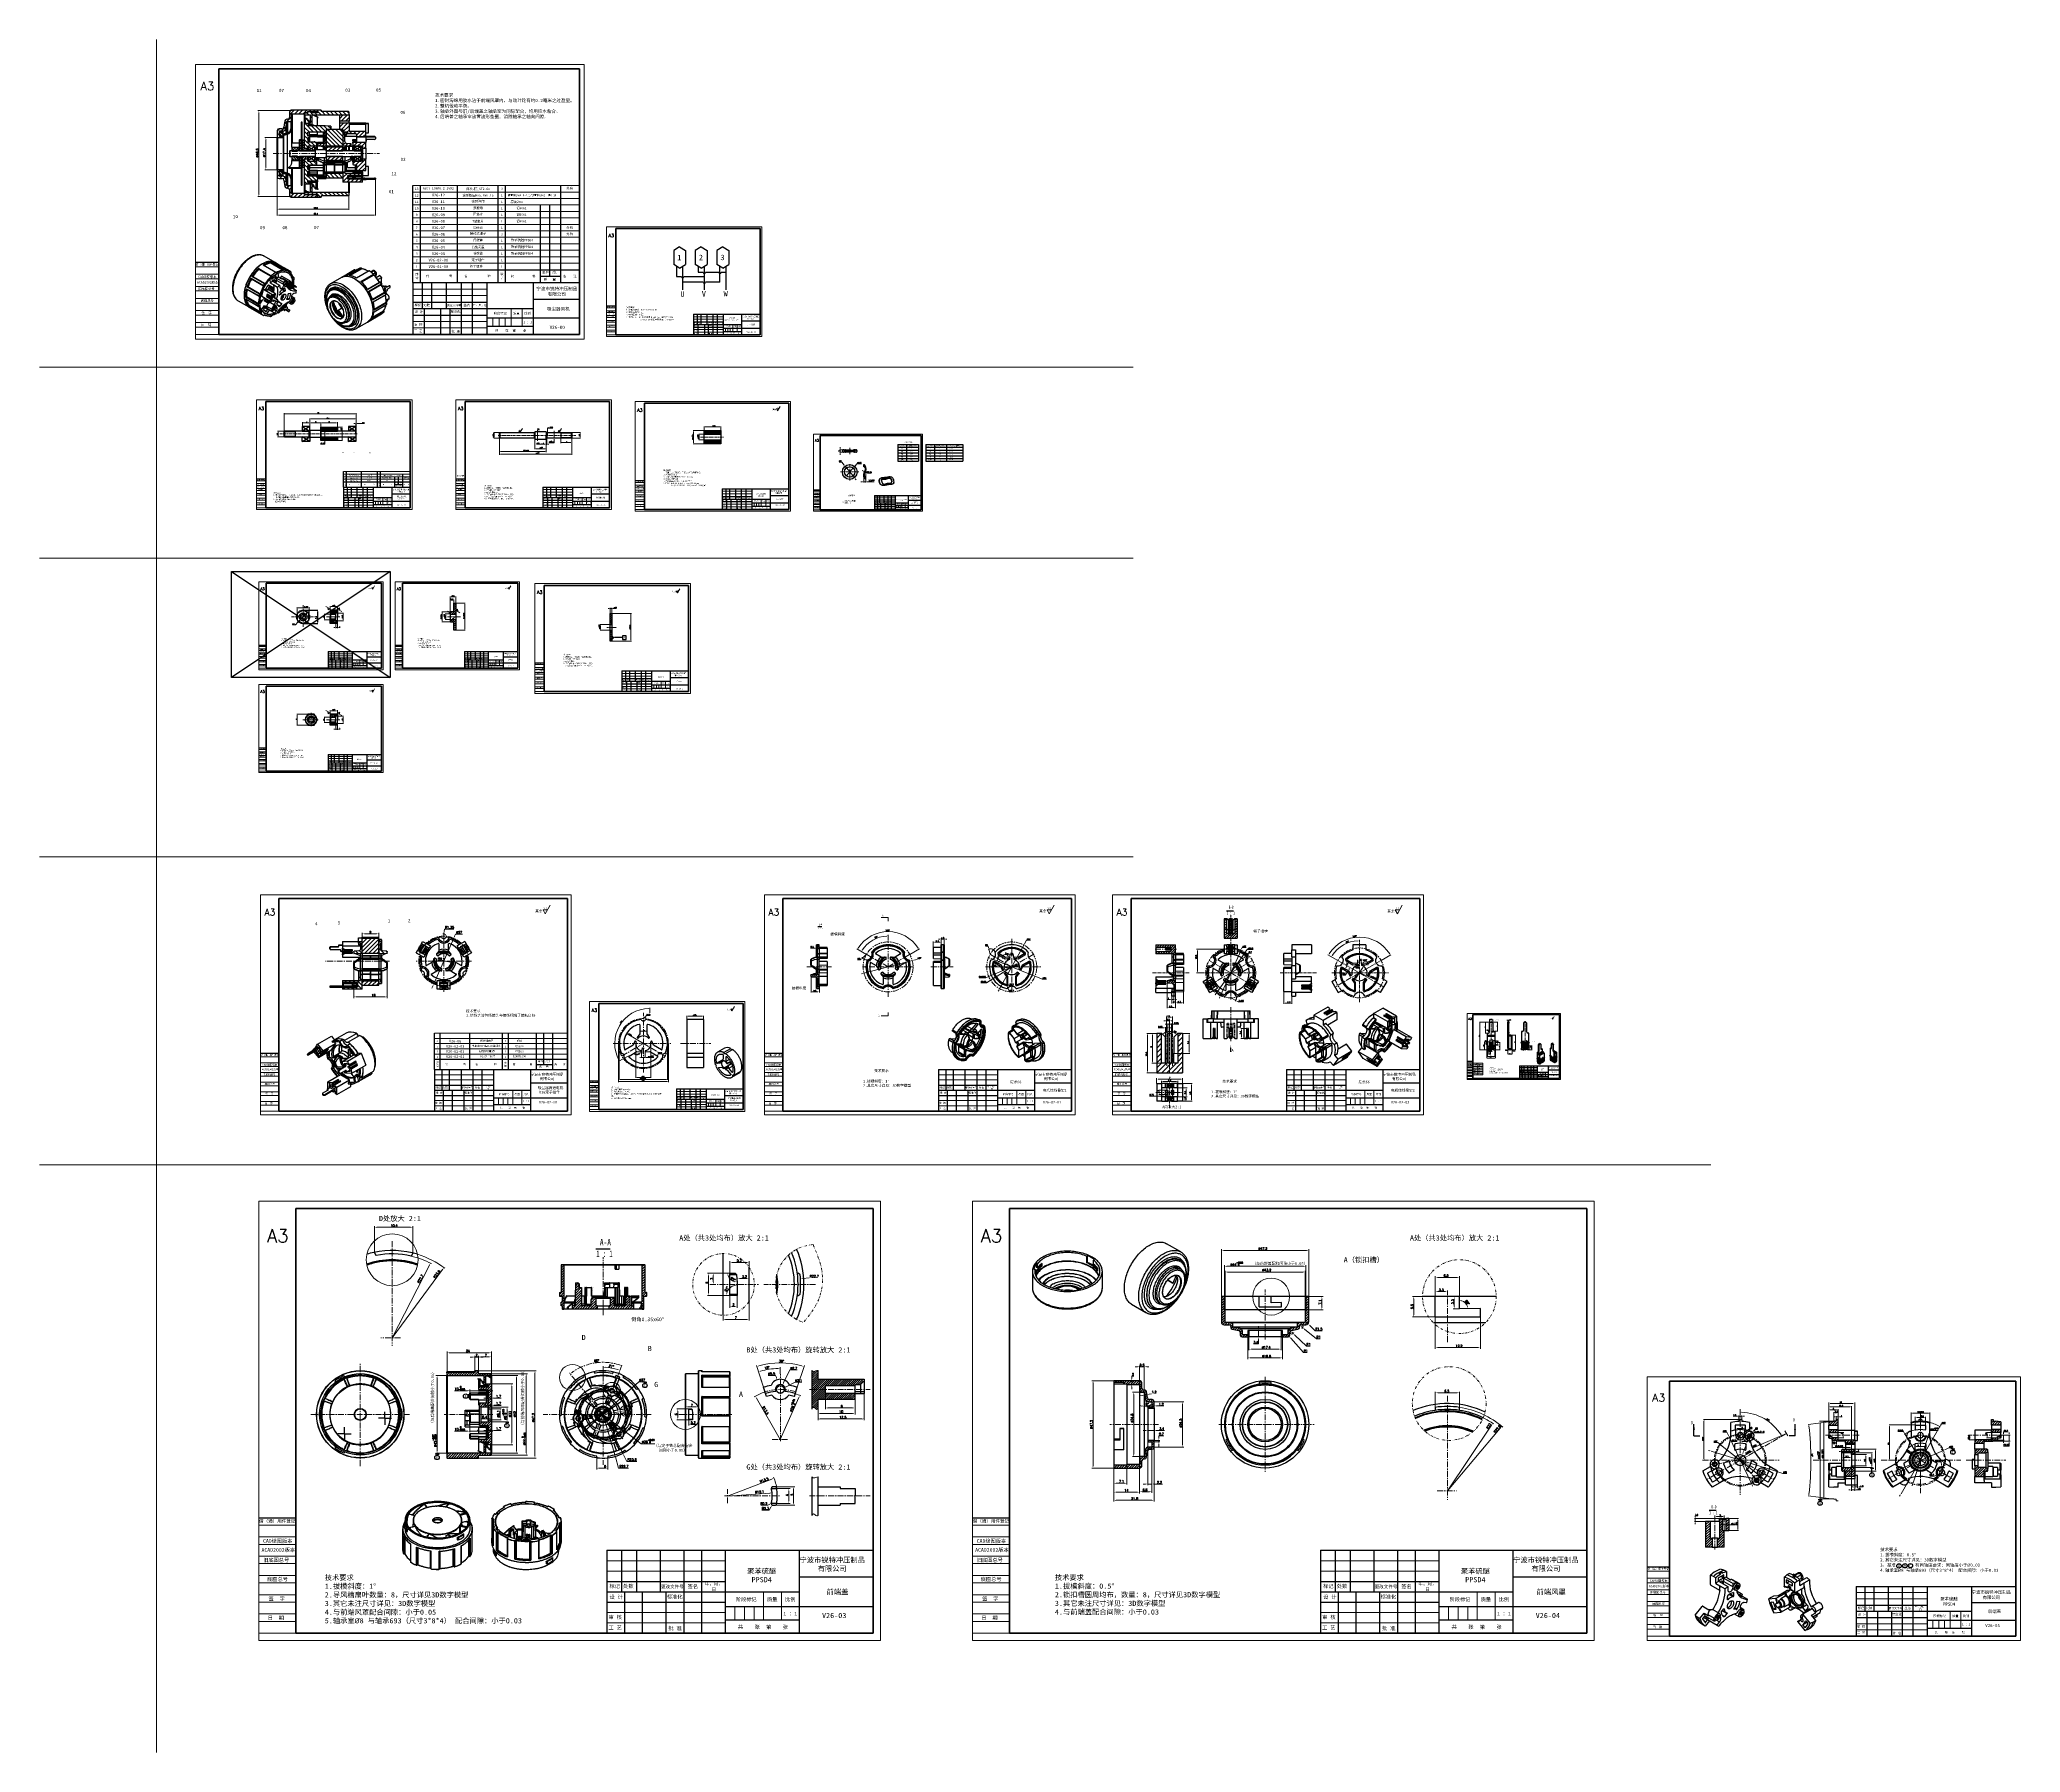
# Model space of a CAD drawing. Header units: millimetres. Extents: x 2517 to 6633, y 792 to 3241.
# Drawn here: x 3054 to 4125, y 792 to 1718 of the extents above; entities that cross this region are included whole.
import ezdxf

# ---------------------------------------------------------------- set-up
doc = ezdxf.new("R2010")
doc.units = ezdxf.units.MM
for name, pattern in [('CENTER', [50.8, 31.75, -6.35, 6.35, -6.35]), ('DIVIDE', [31.75, 12.7, -6.35, 0, -6.35, 0, -6.35]), ('HIDDEN', [9.525, 6.35, -3.175])]:
    doc.linetypes.add(name, pattern=pattern)
doc.layers.add('10', color=7, linetype='Continuous')
doc.layers.add('图框', color=7, linetype='Continuous')
for name, color, linetype, lineweight in [('AM_5', 3, 'Continuous', 25), ('中心线', 1, 'CENTER', 9), ('双点划线', 5, 'DIVIDE', 9), ('填充', 3, 'Continuous', 9), ('实线', 7, 'Continuous', 25), ('尺寸标注', 2, 'Continuous', 9), ('引导线', 6, 'Continuous', 9), ('文本', 3, 'Continuous', 15), ('框格线', 8, 'Continuous', 20), ('粗实线', 9, 'Continuous', 50), ('虚线', 4, 'HIDDEN', 13)]:
    doc.layers.add(name, color=color, linetype=linetype, lineweight=lineweight)
doc.styles.add('ACISOTS', font='isocp.shx', dxfattribs={"height": 1, "bigfont": 'gbcbig.shx'})
doc.styles.add('SLDTEXTSTYLE4', font='TXT', dxfattribs={"width": 0.7})
doc.styles.add('SLDTEXTSTYLE5', font='TXT', dxfattribs={"width": 0.62})
doc.styles.add('SLDTEXTSTYLE6', font='TXT', dxfattribs={"width": 0.62})
doc.styles.add('st', font='txt.shx')
doc.styles.get("Standard").update_dxf_attribs({"font": 'simfang.ttf'})
doc.dimstyles.new('2st', dxfattribs={"dimscale": 0.5, "dimtxt": 2.5, "dimasz": 2.5, "dimexe": 1.25, "dimexo": 0, "dimtad": 1, "dimtoh": 1, "dimdec": 1, "dimlfac": 0.5, "dimdsep": 46, "dimtxsty": 'st', "dimcen": 0, "dimclrd": 256, "dimclre": 256, "dimclrt": 3, "dimadec": 0, "dimazin": 2, "dimtfac": 1, "dimtdec": 1, "dimtofl": 0, "dimtmove": 0, "dimatfit": 1, "dimfxl": 1, "dimlwd": -1, "dimlwe": -1, "dimarcsym": 0})
doc.dimstyles.new('2st0.3', dxfattribs={"dimscale": 0.3, "dimtxt": 2.5, "dimasz": 2.5, "dimexe": 1.25, "dimexo": 0, "dimtad": 1, "dimtoh": 1, "dimdec": 3, "dimlfac": 0.5, "dimdsep": 46, "dimtxsty": 'st', "dimcen": 0, "dimclrd": 256, "dimclre": 256, "dimclrt": 256, "dimadec": 4, "dimazin": 2, "dimtfac": 1, "dimtdec": 3, "dimtmove": 0, "dimatfit": 1, "dimfxl": 1, "dimlwd": -1, "dimlwe": -1, "dimarcsym": 0})
doc.dimstyles.new('st', dxfattribs={"dimscale": 0.5, "dimtxt": 2.5, "dimasz": 2.5, "dimexe": 1.25, "dimexo": 0, "dimtad": 1, "dimtoh": 1, "dimdsep": 46, "dimtxsty": 'st', "dimcen": 0, "dimclrd": 256, "dimclre": 256, "dimclrt": 3, "dimadec": 3, "dimazin": 2, "dimtfac": 1, "dimtmove": 0, "dimatfit": 1, "dimfxl": 1, "dimlwd": -1, "dimlwe": -1, "dimarcsym": 0})
doc.dimstyles.new('st0.1', dxfattribs={"dimscale": 0.1, "dimtxt": 2.5, "dimasz": 2.5, "dimexe": 1.25, "dimexo": 0, "dimtad": 1, "dimtoh": 1, "dimdec": 3, "dimdsep": 46, "dimtxsty": 'st', "dimcen": 0, "dimclrd": 256, "dimclre": 256, "dimclrt": 256, "dimadec": 4, "dimazin": 2, "dimtfac": 1, "dimtdec": 3, "dimtmove": 0, "dimatfit": 1, "dimfxl": 1, "dimlwd": -1, "dimlwe": -1, "dimarcsym": 0})
doc.dimstyles.new('st0.2', dxfattribs={"dimscale": 0.2, "dimtxt": 2.5, "dimasz": 2.5, "dimexe": 1.25, "dimexo": 0, "dimtad": 1, "dimtoh": 1, "dimdec": 3, "dimdsep": 46, "dimtxsty": 'st', "dimcen": 0, "dimclrd": 256, "dimclre": 256, "dimclrt": 256, "dimadec": 4, "dimazin": 2, "dimtfac": 1, "dimtdec": 3, "dimtmove": 0, "dimatfit": 1, "dimfxl": 1, "dimlwd": -1, "dimlwe": -1, "dimarcsym": 0})
doc.dimstyles.new('st0.3', dxfattribs={"dimscale": 0.3, "dimtxt": 2.5, "dimasz": 2.5, "dimexe": 1.25, "dimexo": 0, "dimtad": 1, "dimtoh": 1, "dimdec": 3, "dimdsep": 46, "dimtxsty": 'st', "dimcen": 0, "dimclrd": 256, "dimclre": 256, "dimclrt": 256, "dimadec": 4, "dimazin": 2, "dimtfac": 1, "dimtdec": 3, "dimtmove": 0, "dimatfit": 1, "dimfxl": 1, "dimlwd": -1, "dimlwe": -1, "dimarcsym": 0})
pattern_1 = [(45, (3368.8732, 1042.1283), (-1.122532, 1.122532), [])]
pattern_2 = [(135, (3368.8732, 1042.1283), (-1.122532, -1.122532), [])]
pattern_3 = [(135, (-114.1133, -71.202), (-1.122532, -1.122532), [])]
pattern_4 = [(45, (144.0452, 96.7487), (-0.561266, 0.561266), [])]
pattern_5 = [(45, (0, -51.6921), (-0.6735192, 0.6735192), [])]
pattern_6 = [(45, (0, -70.11885), (-0.6735192, 0.6735192), [])]
pattern_7 = [(45, (-6.3946, -70.11885), (-0.6735192, 0.6735192), [])]
pattern_8 = [(45, (0, -83.8009), (-0.6735192, 0.6735192), [])]
pattern_9 = [(45, (-31.7332, -139.4821), (-0.6735192, 0.6735192), [])]
pattern_10 = [(45, (-31.7332, -138.2601), (-0.6735192, 0.6735192), [])]
pattern_11 = [(45, (-51.9224, -121.1237), (-0.6735192, 0.6735192), [])]
pattern_12 = [(135, (124.4855, 11.3569), (-1.122532, -1.122532), [])]
pattern_13 = [(45, (124.4855, 11.3569), (-1.122532, 1.122532), [])]
pattern_14 = [(45, (124.4855, 11.3569), (-0.8980256, 0.8980256), [])]
pattern_15 = [(135, (124.4855, 11.3569), (-0.6735192, -0.6735192), [])]
pattern_16 = [(45, (124.4855, 11.3569), (-0.6735192, 0.6735192), [])]
pattern_17 = [(135, (124.4855, 11.3569), (-0.44901281, -0.44901281), [])]

# ---------------------------------------------------------------- blocks, each defined once
blk = doc.blocks.new('*D104')
at = {"layer": 'Defpoints', "color": 0, "ltscale": 0.2, "transparency": 16777216}
for p in [(3300.1, 1502.8), (3303.2, 1505.8), (3303.2, 1502.8)]:
    blk.add_point(p, dxfattribs=at)
at = {"layer": '尺寸标注', "ltscale": 0.2, "transparency": 16777216}
for p, q in [((3303.2, 1505.8), (3299.9, 1505.8)), ((3303.2, 1502.8), (3299.9, 1502.8)), ((3300.1, 1505.3), (3300.1, 1503.3))]:
    blk.add_line(p, q, dxfattribs=at)
for points in [[(3300.1, 1505.3), (3300.2, 1505.3), (3300.1, 1505.8)], [(3300.1, 1503.3), (3300.2, 1503.3), (3300.1, 1502.8)]]:
    blk.add_solid(points, dxfattribs=at)
at = {"layer": '尺寸标注', "ltscale": 0.2, "transparency": 16777216, "insert": (3299.6, 1504.5), "char_height": 0.5, "attachment_point": 5, "rotation": 90, "style": 'st'}
blk.add_mtext('%%c3{}{\\H0.71x;\\C3;\\S 0^ -0.006;}', dxfattribs=at)
blk = doc.blocks.new('*D105')
at = {"layer": 'Defpoints', "color": 0, "ltscale": 0.2, "transparency": 16777216}
for p in [(3341.7, 1505.8), (3341.7, 1502.8), (3346.5, 1502.8)]:
    blk.add_point(p, dxfattribs=at)
at = {"layer": '尺寸标注', "ltscale": 0.2, "transparency": 16777216}
for p, q in [((3341.7, 1505.8), (3346.7, 1505.8)), ((3341.7, 1502.8), (3346.7, 1502.8)), ((3346.5, 1505.3), (3346.5, 1503.3))]:
    blk.add_line(p, q, dxfattribs=at)
for points in [[(3346.4, 1505.3), (3346.6, 1505.3), (3346.5, 1505.8)], [(3346.4, 1503.3), (3346.6, 1503.3), (3346.5, 1502.8)]]:
    blk.add_solid(points, dxfattribs=at)
at = {"layer": '尺寸标注', "ltscale": 0.2, "transparency": 16777216, "insert": (3346.1, 1504.4), "char_height": 0.5, "attachment_point": 5, "rotation": 90, "style": 'st'}
blk.add_mtext('M3', dxfattribs=at)
blk = doc.blocks.new('*D106')
at = {"layer": 'Defpoints', "color": 0, "ltscale": 0.2, "transparency": 16777216}
for p in [(3323.5, 1502.3), (3328.1, 1506.3), (3328.1, 1502.3)]:
    blk.add_point(p, dxfattribs=at)
at = {"layer": '尺寸标注', "ltscale": 0.2, "transparency": 16777216}
for p, q in [((3328.1, 1506.3), (3323.2, 1506.3)), ((3328.1, 1502.3), (3323.2, 1502.3)), ((3323.5, 1506.8), (3323.5, 1507.4)), ((3323.5, 1507.4), (3324.5, 1507.4)), ((3323.5, 1502.3), (3323.5, 1506.3)), ((3323.5, 1501.8), (3323.5, 1501.3))]:
    blk.add_line(p, q, dxfattribs=at)
for points in [[(3323.4, 1506.8), (3323.6, 1506.8), (3323.5, 1506.3)], [(3323.4, 1501.8), (3323.6, 1501.8), (3323.5, 1502.3)]]:
    blk.add_solid(points, dxfattribs=at)
at = {"layer": '尺寸标注', "ltscale": 0.2, "transparency": 16777216, "insert": (3324, 1507.8), "char_height": 0.5, "attachment_point": 5, "style": 'st'}
blk.add_mtext('%%c4', dxfattribs=at)
blk = doc.blocks.new('*D107')
at = {"layer": 'Defpoints', "color": 0, "ltscale": 0.2, "transparency": 16777216}
for p in [(3331.4, 1505.8), (3331.6, 1502.8), (3332.4, 1502.8)]:
    blk.add_point(p, dxfattribs=at)
at = {"layer": '尺寸标注', "ltscale": 0.2, "transparency": 16777216}
for p, q in [((3332.4, 1500.3), (3329.7, 1500.3)), ((3331.4, 1505.8), (3332.7, 1505.8)), ((3331.6, 1502.8), (3332.7, 1502.8)), ((3332.4, 1506.3), (3332.4, 1506.8)), ((3332.4, 1505.8), (3332.4, 1502.8)), ((3332.4, 1502.3), (3332.4, 1500.3))]:
    blk.add_line(p, q, dxfattribs=at)
for points in [[(3332.3, 1506.3), (3332.5, 1506.3), (3332.4, 1505.8)], [(3332.3, 1502.3), (3332.5, 1502.3), (3332.4, 1502.8)]]:
    blk.add_solid(points, dxfattribs=at)
at = {"layer": '尺寸标注', "ltscale": 0.2, "transparency": 16777216, "insert": (3331, 1500.9), "char_height": 0.5, "attachment_point": 5, "style": 'st'}
blk.add_mtext('%%c3{}{\\H0.71x;\\C3;\\S 0^ -0.006;}', dxfattribs=at)
blk = doc.blocks.new('*D108')
at = {"layer": 'Defpoints', "color": 0, "ltscale": 0.2, "transparency": 16777216}
for p in [(3336, 1502.8), (3342, 1503.1), (3342, 1500.4)]:
    blk.add_point(p, dxfattribs=at)
at = {"layer": '尺寸标注', "ltscale": 0.2, "transparency": 16777216}
for p, q in [((3336, 1502.8), (3336, 1500.1)), ((3336.5, 1500.4), (3341.5, 1500.4)), ((3342, 1503.1), (3342, 1500.1))]:
    blk.add_line(p, q, dxfattribs=at)
for points in [[(3336.5, 1500.5), (3336.5, 1500.3), (3336, 1500.4)], [(3341.5, 1500.5), (3341.5, 1500.3), (3342, 1500.4)]]:
    blk.add_solid(points, dxfattribs=at)
at = {"layer": '尺寸标注', "ltscale": 0.2, "transparency": 16777216, "insert": (3339.3, 1500.7), "char_height": 0.5, "attachment_point": 5, "style": 'st'}
blk.add_mtext('6', dxfattribs=at)
blk = doc.blocks.new('*D109')
at = {"layer": 'Defpoints', "color": 0, "ltscale": 0.2, "transparency": 16777216}
for p in [(3322.1, 1502.3), (3328.1, 1502.3), (3328.1, 1497)]:
    blk.add_point(p, dxfattribs=at)
at = {"layer": '尺寸标注', "ltscale": 0.2, "transparency": 16777216}
for p, q in [((3322.1, 1502.3), (3322.1, 1496.8)), ((3328.1, 1502.3), (3328.1, 1496.8)), ((3322.6, 1497), (3327.6, 1497))]:
    blk.add_line(p, q, dxfattribs=at)
for points in [[(3322.6, 1497.1), (3322.6, 1497), (3322.1, 1497)], [(3327.6, 1497.1), (3327.6, 1497), (3328.1, 1497)]]:
    blk.add_solid(points, dxfattribs=at)
at = {"layer": '尺寸标注', "ltscale": 0.2, "transparency": 16777216, "insert": (3325.5, 1497.6), "char_height": 0.5, "attachment_point": 5, "style": 'st'}
blk.add_mtext('6{}{\\H0.71x;\\C3;\\S+0.1^  0;}', dxfattribs=at)
blk = doc.blocks.new('*D110')
at = {"layer": 'Defpoints', "color": 0, "ltscale": 0.2, "transparency": 16777216}
for p in [(3303, 1503), (3342, 1503.1), (3342, 1494.2)]:
    blk.add_point(p, dxfattribs=at)
at = {"layer": '尺寸标注', "ltscale": 0.2, "transparency": 16777216}
for p, q in [((3303, 1503), (3303, 1493.9)), ((3342, 1503.1), (3342, 1493.9)), ((3303.5, 1494.2), (3341.5, 1494.2))]:
    blk.add_line(p, q, dxfattribs=at)
for points in [[(3303.5, 1494.3), (3303.5, 1494.1), (3303, 1494.2)], [(3341.5, 1494.3), (3341.5, 1494.1), (3342, 1494.2)]]:
    blk.add_solid(points, dxfattribs=at)
at = {"layer": '尺寸标注', "ltscale": 0.2, "transparency": 16777216, "insert": (3323.5, 1494.7), "char_height": 0.5, "attachment_point": 5, "style": 'st'}
blk.add_mtext('39{}{\\H0.71x;\\C3;\\S+0.1^  0;}', dxfattribs=at)
blk = doc.blocks.new('*D111')
at = {"layer": 'Defpoints', "color": 0, "ltscale": 0.2, "transparency": 16777216}
for p in [(3328.1, 1502.3), (3328.1, 1499.5), (3328.6, 1502.8)]:
    blk.add_point(p, dxfattribs=at)
at = {"layer": '尺寸标注', "ltscale": 0.2, "transparency": 16777216}
for p, q in [((3327.6, 1499.5), (3323, 1499.5)), ((3328.1, 1502.3), (3328.1, 1499.2)), ((3328.6, 1499.5), (3328.1, 1499.5)), ((3328.6, 1502.8), (3328.6, 1499.2)), ((3329.1, 1499.5), (3329.6, 1499.5))]:
    blk.add_line(p, q, dxfattribs=at)
for points in [[(3327.6, 1499.6), (3327.6, 1499.4), (3328.1, 1499.5)], [(3329.1, 1499.6), (3329.1, 1499.4), (3328.6, 1499.5)]]:
    blk.add_solid(points, dxfattribs=at)
at = {"layer": '尺寸标注', "ltscale": 0.2, "transparency": 16777216, "insert": (3325, 1499.9), "char_height": 0.5, "attachment_point": 5, "style": 'st'}
blk.add_mtext('0.5(退刀槽)', dxfattribs=at)
blk = doc.blocks.new('*D112')
at = {"layer": 'Defpoints', "color": 0, "ltscale": 0.2, "transparency": 16777216}
for p in [(3328.6, 1505.8), (3328.6, 1505.6), (3328.9, 1505.6)]:
    blk.add_point(p, dxfattribs=at)
at = {"layer": '尺寸标注', "ltscale": 0.2, "transparency": 16777216}
for p, q in [((3328.6, 1505.8), (3329.1, 1505.8)), ((3328.6, 1505.6), (3329.1, 1505.6)), ((3328.9, 1506.3), (3328.9, 1508.2)), ((3328.9, 1508.2), (3331.7, 1508.2)), ((3328.9, 1505.6), (3328.9, 1505.8)), ((3328.9, 1505.1), (3328.9, 1504.6))]:
    blk.add_line(p, q, dxfattribs=at)
for points in [[(3328.8, 1506.3), (3328.9, 1506.3), (3328.9, 1505.8)], [(3328.8, 1505.1), (3328.9, 1505.1), (3328.9, 1505.6)]]:
    blk.add_solid(points, dxfattribs=at)
at = {"layer": '尺寸标注', "ltscale": 0.2, "transparency": 16777216, "insert": (3330.3, 1508.6), "char_height": 0.5, "attachment_point": 5, "style": 'st'}
blk.add_mtext('最大0.05', dxfattribs=at)
blk = doc.blocks.new('*D113')
at = {"layer": 'Defpoints', "color": 0, "ltscale": 0.2, "transparency": 16777216}
for p in [(3208.6, 1503.6), (3220, 1506.6), (3220.7, 1503.6)]:
    blk.add_point(p, dxfattribs=at)
at = {"layer": '尺寸标注', "ltscale": 0.2, "transparency": 16777216}
for p, q in [((3208.6, 1499.6), (3206.2, 1499.6)), ((3220, 1506.6), (3208.4, 1506.6)), ((3220.7, 1503.6), (3208.4, 1503.6)), ((3208.6, 1507.1), (3208.6, 1507.6)), ((3208.6, 1506.6), (3208.6, 1503.6)), ((3208.6, 1503.1), (3208.6, 1499.6))]:
    blk.add_line(p, q, dxfattribs=at)
for points in [[(3208.5, 1507.1), (3208.7, 1507.1), (3208.6, 1506.6)], [(3208.5, 1503.1), (3208.7, 1503.1), (3208.6, 1503.6)]]:
    blk.add_solid(points, dxfattribs=at)
at = {"layer": '尺寸标注', "ltscale": 0.2, "transparency": 16777216, "insert": (3207.3, 1500), "char_height": 0.5, "attachment_point": 5, "style": 'st'}
blk.add_mtext('%%c3{}{\\C2; h6}', dxfattribs=at)
blk = doc.blocks.new('*D114')
at = {"layer": 'Defpoints', "color": 0, "ltscale": 0.2, "transparency": 16777216}
for p in [(3410.8, 1501.9), (3413.6, 1504.9), (3413.6, 1501.9)]:
    blk.add_point(p, dxfattribs=at)
at = {"layer": '尺寸标注', "ltscale": 0.2, "transparency": 16777216}
for p, q in [((3413.6, 1504.9), (3410.6, 1504.9)), ((3413.6, 1501.9), (3410.6, 1501.9)), ((3410.8, 1504.4), (3410.8, 1502.4))]:
    blk.add_line(p, q, dxfattribs=at)
for points in [[(3410.7, 1504.4), (3410.9, 1504.4), (3410.8, 1504.9)], [(3410.7, 1502.4), (3410.9, 1502.4), (3410.8, 1501.9)]]:
    blk.add_solid(points, dxfattribs=at)
at = {"layer": '尺寸标注', "ltscale": 0.2, "transparency": 16777216, "insert": (3410.3, 1503.5), "char_height": 0.5, "attachment_point": 5, "rotation": 90, "style": 'st'}
blk.add_mtext('%%c3{}{\\H0.71x;\\C3;\\S+0.06^ +0.01;}', dxfattribs=at)
blk = doc.blocks.new('*D115')
at = {"layer": 'Defpoints', "color": 0, "ltscale": 0.2, "transparency": 16777216}
for p in [(3407.8, 1507), (3413.6, 1507), (3413.6, 1499.8)]:
    blk.add_point(p, dxfattribs=at)
at = {"layer": '尺寸标注', "ltscale": 0.2, "transparency": 16777216}
for p, q in [((3413.6, 1507), (3407.6, 1507)), ((3413.6, 1499.8), (3407.6, 1499.8)), ((3407.8, 1500.3), (3407.8, 1506.5))]:
    blk.add_line(p, q, dxfattribs=at)
for points in [[(3407.8, 1506.5), (3407.9, 1506.5), (3407.8, 1507)], [(3407.8, 1500.3), (3407.9, 1500.3), (3407.8, 1499.8)]]:
    blk.add_solid(points, dxfattribs=at)
at = {"layer": '尺寸标注', "ltscale": 0.2, "transparency": 16777216, "insert": (3407.3, 1503.5), "char_height": 0.5, "attachment_point": 5, "rotation": 90, "style": 'st'}
blk.add_mtext('%%c7.2{}{\\H0.71x;\\C3;\\S 0^ -0.05;}', dxfattribs=at)
blk = doc.blocks.new('*D116')
at = {"layer": 'Defpoints', "color": 0, "ltscale": 0.2, "transparency": 16777216}
for p in [(3413.6, 1507), (3422.6, 1508.9), (3422.6, 1507)]:
    blk.add_point(p, dxfattribs=at)
at = {"layer": '尺寸标注', "ltscale": 0.2, "transparency": 16777216}
for p, q in [((3413.6, 1507), (3413.6, 1509.1)), ((3414.1, 1508.9), (3422.1, 1508.9)), ((3422.6, 1507), (3422.6, 1509.1))]:
    blk.add_line(p, q, dxfattribs=at)
for points in [[(3414.1, 1509), (3414.1, 1508.8), (3413.6, 1508.9)], [(3422.1, 1509), (3422.1, 1508.8), (3422.6, 1508.9)]]:
    blk.add_solid(points, dxfattribs=at)
at = {"layer": '尺寸标注', "ltscale": 0.2, "transparency": 16777216, "insert": (3418.9, 1509.4), "char_height": 0.5, "attachment_point": 5, "style": 'st'}
blk.add_mtext('9{}{\\A0;{\\H1.5x;}{\\A2;\\H0.71x;\\C3;%%p0.1}}', dxfattribs=at)
blk = doc.blocks.new('*D117')
at = {"layer": 'Defpoints', "color": 0, "ltscale": 0.2, "transparency": 16777216}
for p in [(3215.4, 1511.2), (3206.4, 1508.7), (3215.4, 1508.7)]:
    blk.add_point(p, dxfattribs=at)
at = {"layer": '尺寸标注', "ltscale": 0.2, "transparency": 16777216}
for p, q in [((3206.4, 1508.7), (3206.4, 1511.5)), ((3206.9, 1511.2), (3214.9, 1511.2)), ((3215.4, 1508.7), (3215.4, 1511.5))]:
    blk.add_line(p, q, dxfattribs=at)
for points in [[(3206.9, 1511.3), (3206.9, 1511.2), (3206.4, 1511.2)], [(3214.9, 1511.3), (3214.9, 1511.2), (3215.4, 1511.2)]]:
    blk.add_solid(points, dxfattribs=at)
at = {"layer": '尺寸标注', "ltscale": 0.2, "transparency": 16777216, "insert": (3210.9, 1511.6), "char_height": 0.5, "attachment_point": 5, "style": 'st'}
blk.add_mtext('9', dxfattribs=at)
blk = doc.blocks.new('*D118')
at = {"layer": 'Defpoints', "color": 0, "ltscale": 0.2, "transparency": 16777216}
for p in [(3215.4, 1508.7), (3215.4, 1501.5), (3217.9, 1508.7)]:
    blk.add_point(p, dxfattribs=at)
at = {"layer": '尺寸标注', "ltscale": 0.2, "transparency": 16777216}
for p, q in [((3215.4, 1508.7), (3218.1, 1508.7)), ((3215.4, 1501.5), (3218.1, 1501.5)), ((3217.9, 1502), (3217.9, 1508.2))]:
    blk.add_line(p, q, dxfattribs=at)
for points in [[(3217.8, 1508.2), (3217.9, 1508.2), (3217.9, 1508.7)], [(3217.8, 1502), (3217.9, 1502), (3217.9, 1501.5)]]:
    blk.add_solid(points, dxfattribs=at)
at = {"layer": '尺寸标注', "ltscale": 0.2, "transparency": 16777216, "insert": (3217.5, 1507.5), "char_height": 0.5, "attachment_point": 5, "rotation": 90, "style": 'st'}
blk.add_mtext('%%c7.2', dxfattribs=at)
blk = doc.blocks.new('*D119')
at = {"layer": 'Defpoints', "color": 0, "ltscale": 0.2, "transparency": 16777216}
for p in [(3206.4, 1511.2), (3200.4, 1507.1), (3206.4, 1508.7)]:
    blk.add_point(p, dxfattribs=at)
at = {"layer": '尺寸标注', "ltscale": 0.2, "transparency": 16777216}
for p, q in [((3200.4, 1507.1), (3200.4, 1511.5)), ((3200.9, 1511.2), (3205.9, 1511.2)), ((3206.4, 1508.7), (3206.4, 1511.5))]:
    blk.add_line(p, q, dxfattribs=at)
for points in [[(3200.9, 1511.3), (3200.9, 1511.1), (3200.4, 1511.2)], [(3205.9, 1511.3), (3205.9, 1511.1), (3206.4, 1511.2)]]:
    blk.add_solid(points, dxfattribs=at)
at = {"layer": '尺寸标注', "ltscale": 0.2, "transparency": 16777216, "insert": (3203.7, 1511.6), "char_height": 0.5, "attachment_point": 5, "style": 'st'}
blk.add_mtext('6', dxfattribs=at)
blk = doc.blocks.new('*D120')
at = {"layer": 'Defpoints', "color": 0, "ltscale": 0.2, "transparency": 16777216}
for p in [(3186.5, 1516), (3186.5, 1506.3), (3225.5, 1506.4)]:
    blk.add_point(p, dxfattribs=at)
at = {"layer": '尺寸标注', "ltscale": 0.2, "transparency": 16777216}
for p, q in [((3186.5, 1506.3), (3186.5, 1516.3)), ((3225, 1516), (3187, 1516)), ((3225.5, 1506.4), (3225.5, 1516.3))]:
    blk.add_line(p, q, dxfattribs=at)
for points in [[(3187, 1516.1), (3187, 1515.9), (3186.5, 1516)], [(3225, 1516.1), (3225, 1515.9), (3225.5, 1516)]]:
    blk.add_solid(points, dxfattribs=at)
at = {"layer": '尺寸标注', "ltscale": 0.2, "transparency": 16777216, "insert": (3204.9, 1516.4), "char_height": 0.5, "attachment_point": 5, "style": 'st'}
blk.add_mtext('39', dxfattribs=at)
blk = doc.blocks.new('*D121')
at = {"layer": 'Defpoints', "color": 0, "ltscale": 0.2, "transparency": 16777216}
for p in [(3200.4, 1511.2), (3196.4, 1509.1), (3200.4, 1509.1)]:
    blk.add_point(p, dxfattribs=at)
at = {"layer": '尺寸标注', "ltscale": 0.2, "transparency": 16777216}
for p, q in [((3196.4, 1509.1), (3196.4, 1511.5)), ((3196.9, 1511.2), (3199.9, 1511.2)), ((3200.4, 1509.1), (3200.4, 1511.5))]:
    blk.add_line(p, q, dxfattribs=at)
for points in [[(3196.9, 1511.3), (3196.9, 1511.1), (3196.4, 1511.2)], [(3199.9, 1511.3), (3199.9, 1511.1), (3200.4, 1511.2)]]:
    blk.add_solid(points, dxfattribs=at)
at = {"layer": '尺寸标注', "ltscale": 0.2, "transparency": 16777216, "insert": (3198.7, 1511.6), "char_height": 0.5, "attachment_point": 5, "style": 'st'}
blk.add_mtext('4', dxfattribs=at)
blk = doc.blocks.new('*D122')
at = {"layer": 'Defpoints', "color": 0, "ltscale": 0.2, "transparency": 16777216}
for p in [(3183.3, 1503.6), (3186.8, 1506.6), (3186.8, 1503.6)]:
    blk.add_point(p, dxfattribs=at)
at = {"layer": '尺寸标注', "ltscale": 0.2, "transparency": 16777216}
for p, q in [((3186.8, 1506.6), (3183, 1506.6)), ((3186.8, 1503.6), (3183, 1503.6)), ((3183.3, 1506.1), (3183.3, 1504.1))]:
    blk.add_line(p, q, dxfattribs=at)
for points in [[(3183.2, 1506.1), (3183.4, 1506.1), (3183.3, 1506.6)], [(3183.2, 1504.1), (3183.4, 1504.1), (3183.3, 1503.6)]]:
    blk.add_solid(points, dxfattribs=at)
at = {"layer": '尺寸标注', "ltscale": 0.2, "transparency": 16777216, "insert": (3182.9, 1505), "char_height": 0.5, "attachment_point": 5, "rotation": 90, "style": 'st'}
blk.add_mtext('M3', dxfattribs=at)
blk = doc.blocks.new('*D157')
at = {"layer": 'Defpoints', "color": 0, "ltscale": 0.2, "transparency": 16777216}
for p in [(3490.4, 1482.4), (3494.1, 1486.7)]:
    blk.add_point(p, dxfattribs=at)
at = {"layer": '尺寸标注', "ltscale": 0.2, "transparency": 16777216}
for p, q in [((3494.6, 1487.2), (3496.1, 1488.9)), ((3496.1, 1488.9), (3498.5, 1488.9)), ((3489.9, 1481.9), (3489.4, 1481.3)), ((3490.4, 1482.4), (3494.1, 1486.7))]:
    blk.add_line(p, q, dxfattribs=at)
for points in [[(3489.8, 1482), (3490, 1481.8), (3490.4, 1482.4)], [(3494.5, 1487.3), (3494.7, 1487.1), (3494.1, 1486.7)]]:
    blk.add_solid(points, dxfattribs=at)
at = {"layer": '尺寸标注', "ltscale": 0.2, "transparency": 16777216, "insert": (3497.4, 1489.5), "char_height": 0.75, "attachment_point": 5, "style": 'st'}
blk.add_mtext('∅5.6', dxfattribs=at)
blk = doc.blocks.new('*D158')
at = {"layer": 'Defpoints', "color": 0, "ltscale": 0.2, "transparency": 16777216}
for p in [(3489.7, 1487.6), (3494.8, 1481.5)]:
    blk.add_point(p, dxfattribs=at)
at = {"layer": '尺寸标注', "ltscale": 0.2, "transparency": 16777216}
for p, q in [((3487.9, 1489.8), (3486.5, 1489.8)), ((3489.2, 1488.2), (3487.9, 1489.8)), ((3494.8, 1481.5), (3489.7, 1487.6)), ((3495.2, 1480.9), (3495.7, 1480.3))]:
    blk.add_line(p, q, dxfattribs=at)
for points in [[(3489.3, 1488.3), (3489.1, 1488.1), (3489.7, 1487.6)], [(3495.3, 1481), (3495.1, 1480.8), (3494.8, 1481.5)]]:
    blk.add_solid(points, dxfattribs=at)
at = {"layer": '尺寸标注', "ltscale": 0.2, "transparency": 16777216, "insert": (3487.1, 1490.4), "char_height": 0.75, "attachment_point": 5, "style": 'st'}
blk.add_mtext('∅8', dxfattribs=at)
blk = doc.blocks.new('*D159')
at = {"layer": 'Defpoints', "color": 0, "ltscale": 0.2, "transparency": 16777216}
for p in [(3499.8, 1483), (3500.9, 1486), (3500.9, 1479.2)]:
    blk.add_point(p, dxfattribs=at)
at = {"layer": '尺寸标注', "ltscale": 0.2, "transparency": 16777216}
for p, q in [((3499.1, 1479.2), (3498.3, 1479.2)), ((3499.8, 1483), (3499.8, 1478.8)), ((3499.8, 1479.2), (3500.9, 1479.2)), ((3500.9, 1486), (3500.9, 1478.8)), ((3501.7, 1479.2), (3505.5, 1479.2))]:
    blk.add_line(p, q, dxfattribs=at)
for points in [[(3499.1, 1479.3), (3499.1, 1479.1), (3499.8, 1479.2)], [(3501.7, 1479.3), (3501.7, 1479.1), (3500.9, 1479.2)]]:
    blk.add_solid(points, dxfattribs=at)
at = {"layer": '尺寸标注', "ltscale": 0.2, "transparency": 16777216, "insert": (3504, 1480), "char_height": 0.75, "attachment_point": 5, "style": 'st'}
blk.add_mtext('1.1{}{\\A0;{\\H1.5x;}{\\A2;\\H0.71x;\\C3;%%p0.1}}', dxfattribs=at)
blk = doc.blocks.new('*D160')
at = {"layer": 'Defpoints', "color": 0, "ltscale": 0.2, "transparency": 16777216}
for p in [(3500.3, 1484.6), (3500.3, 1484.6), (3500.4, 1484.5)]:
    blk.add_point(p, dxfattribs=at)
at = {"layer": '尺寸标注', "ltscale": 0.2, "transparency": 16777216}
for p, q in [((3499.6, 1484.9), (3498.9, 1485.3)), ((3500.3, 1484.6), (3500.4, 1485)), ((3500.3, 1484.6), (3500.4, 1484.6)), ((3500.4, 1484.5), (3500.5, 1484.9)), ((3501.1, 1484.2), (3501.8, 1483.9)), ((3501.8, 1483.9), (3503.8, 1483.9))]:
    blk.add_line(p, q, dxfattribs=at)
for points in [[(3499.6, 1485.1), (3499.5, 1484.8), (3500.3, 1484.6)], [(3501.1, 1484.3), (3501, 1484.1), (3500.4, 1484.6)]]:
    blk.add_solid(points, dxfattribs=at)
at = {"layer": '尺寸标注', "ltscale": 0.2, "transparency": 16777216, "insert": (3502.9, 1484.4), "char_height": 0.75, "attachment_point": 5, "style": 'st'}
blk.add_mtext('0.15', dxfattribs=at)
blk = doc.blocks.new('*D161')
at = {"layer": 'Defpoints', "color": 0, "ltscale": 0.2, "transparency": 16777216}
for p in [(3487, 1496.5), (3492.2, 1496.5), (3492.2, 1495.3)]:
    blk.add_point(p, dxfattribs=at)
at = {"layer": '尺寸标注', "ltscale": 0.2, "transparency": 16777216}
for p, q in [((3492.2, 1496.5), (3486.7, 1496.5)), ((3492.2, 1495.3), (3486.7, 1495.3)), ((3487, 1497.2), (3487, 1498)), ((3487, 1495.3), (3487, 1496.5)), ((3487, 1494.6), (3487, 1493.8))]:
    blk.add_line(p, q, dxfattribs=at)
for points in [[(3486.9, 1497.2), (3487.2, 1497.2), (3487, 1496.5)], [(3486.9, 1494.6), (3487.2, 1494.6), (3487, 1495.3)]]:
    blk.add_solid(points, dxfattribs=at)
at = {"layer": '尺寸标注', "ltscale": 0.2, "transparency": 16777216, "insert": (3486.5, 1495.9), "char_height": 0.75, "attachment_point": 5, "rotation": 90, "style": 'st'}
blk.add_mtext('1', dxfattribs=at)
blk = doc.blocks.new('*D162')
at = {"layer": 'Defpoints', "color": 0, "ltscale": 0.2, "transparency": 16777216}
for p in [(3215.4, 1408.3), (3215.4, 1404.1), (3218.4, 1404.1)]:
    blk.add_point(p, dxfattribs=at)
at = {"layer": '尺寸标注', "ltscale": 0.2, "transparency": 16777216}
for p, q in [((3215.4, 1408.3), (3218.6, 1408.3)), ((3215.4, 1404.1), (3218.6, 1404.1)), ((3218.4, 1407.8), (3218.4, 1404.6))]:
    blk.add_line(p, q, dxfattribs=at)
for points in [[(3218.3, 1407.8), (3218.5, 1407.8), (3218.4, 1408.3)], [(3218.3, 1404.6), (3218.5, 1404.6), (3218.4, 1404.1)]]:
    blk.add_solid(points, dxfattribs=at)
at = {"layer": '尺寸标注', "ltscale": 0.2, "transparency": 16777216, "insert": (3218, 1406.3), "char_height": 0.5, "attachment_point": 5, "rotation": 90, "style": 'st'}
blk.add_mtext('%%c4.2', dxfattribs=at)
blk = doc.blocks.new('*D163')
at = {"layer": 'Defpoints', "color": 0, "ltscale": 0.2, "transparency": 16777216}
for p in [(3211.4, 1411.8), (3211.4, 1409.9), (3215.4, 1409.9)]:
    blk.add_point(p, dxfattribs=at)
at = {"layer": '尺寸标注', "ltscale": 0.2, "transparency": 16777216}
for p, q in [((3211.4, 1409.9), (3211.4, 1412)), ((3214.9, 1411.8), (3211.9, 1411.8)), ((3215.4, 1409.9), (3215.4, 1412))]:
    blk.add_line(p, q, dxfattribs=at)
for points in [[(3211.9, 1411.9), (3211.9, 1411.7), (3211.4, 1411.8)], [(3214.9, 1411.9), (3214.9, 1411.7), (3215.4, 1411.8)]]:
    blk.add_solid(points, dxfattribs=at)
at = {"layer": '尺寸标注', "ltscale": 0.2, "transparency": 16777216, "insert": (3213.3, 1412.3), "char_height": 0.5, "attachment_point": 5, "style": 'st'}
blk.add_mtext('4{}{\\A0;{\\H1.5x;}{\\A2;\\H0.71x;\\C3;%%p0.1}}', dxfattribs=at)
blk = doc.blocks.new('*D164')
at = {"layer": 'Defpoints', "color": 0, "ltscale": 0.2, "transparency": 16777216}
for p in [(3208.4, 1404.7), (3211.4, 1407.7), (3211.4, 1404.7)]:
    blk.add_point(p, dxfattribs=at)
at = {"layer": '尺寸标注', "ltscale": 0.2, "transparency": 16777216}
for p, q in [((3211.4, 1407.7), (3208.1, 1407.7)), ((3211.4, 1404.7), (3208.1, 1404.7)), ((3208.4, 1407.2), (3208.4, 1405.2))]:
    blk.add_line(p, q, dxfattribs=at)
for points in [[(3208.3, 1407.2), (3208.5, 1407.2), (3208.4, 1407.7)], [(3208.3, 1405.2), (3208.5, 1405.2), (3208.4, 1404.7)]]:
    blk.add_solid(points, dxfattribs=at)
at = {"layer": '尺寸标注', "ltscale": 0.2, "transparency": 16777216, "insert": (3208, 1406.2), "char_height": 0.5, "attachment_point": 5, "rotation": 90, "style": 'st'}
blk.add_mtext('M3', dxfattribs=at)
blk = doc.blocks.new('*D165')
at = {"layer": 'Defpoints', "color": 0, "ltscale": 0.2, "transparency": 16777216}
for p in [(3214.4, 1404.1), (3215.4, 1402.6), (3215.4, 1400.4)]:
    blk.add_point(p, dxfattribs=at)
at = {"layer": '尺寸标注', "ltscale": 0.2, "transparency": 16777216}
for p, q in [((3214.4, 1404.1), (3214.4, 1400.2)), ((3215.4, 1402.6), (3215.4, 1400.2)), ((3213.9, 1400.4), (3213.4, 1400.4)), ((3214.4, 1400.4), (3215.4, 1400.4)), ((3215.9, 1400.4), (3216.8, 1400.4))]:
    blk.add_line(p, q, dxfattribs=at)
for points in [[(3213.9, 1400.5), (3213.9, 1400.3), (3214.4, 1400.4)], [(3215.9, 1400.5), (3215.9, 1400.3), (3215.4, 1400.4)]]:
    blk.add_solid(points, dxfattribs=at)
at = {"layer": '尺寸标注', "ltscale": 0.2, "transparency": 16777216, "insert": (3216.6, 1400.8), "char_height": 0.5, "attachment_point": 5, "style": 'st'}
blk.add_mtext('1', dxfattribs=at)
blk = doc.blocks.new('*D166')
at = {"layer": 'Defpoints', "color": 0, "ltscale": 0.2, "transparency": 16777216}
for p in [(3193.6, 1408), (3200, 1411.2), (3200, 1408)]:
    blk.add_point(p, dxfattribs=at)
at = {"layer": '尺寸标注', "ltscale": 0.2, "transparency": 16777216}
for p, q in [((3193.6, 1408), (3193.6, 1411.4)), ((3194.1, 1411.2), (3199.5, 1411.2)), ((3200, 1408), (3200, 1411.4))]:
    blk.add_line(p, q, dxfattribs=at)
for points in [[(3194.1, 1411.3), (3194.1, 1411.1), (3193.6, 1411.2)], [(3199.5, 1411.3), (3199.5, 1411.1), (3200, 1411.2)]]:
    blk.add_solid(points, dxfattribs=at)
at = {"layer": '尺寸标注', "ltscale": 0.2, "transparency": 16777216, "insert": (3198.4, 1411.6), "char_height": 0.5, "attachment_point": 5, "style": 'st'}
blk.add_mtext('6.322', dxfattribs=at)
blk = doc.blocks.new('*D167')
at = {"layer": 'Defpoints', "color": 0, "ltscale": 0.2, "transparency": 16777216}
for p in [(3194.2, 1403.6), (3199.4, 1408.8)]:
    blk.add_point(p, dxfattribs=at)
at = {"layer": '尺寸标注', "ltscale": 0.2, "transparency": 16777216}
for p, q in [((3193.9, 1403.3), (3192.6, 1401.9)), ((3199.4, 1408.8), (3194.2, 1403.6)), ((3199.7, 1409.2), (3200.1, 1409.5)), ((3192.6, 1401.9), (3191, 1401.9))]:
    blk.add_line(p, q, dxfattribs=at)
for points in [[(3193.8, 1403.3), (3193.9, 1403.2), (3194.2, 1403.6)], [(3199.7, 1409.2), (3199.8, 1409.1), (3199.4, 1408.8)]]:
    blk.add_solid(points, dxfattribs=at)
at = {"layer": '尺寸标注', "ltscale": 0.2, "transparency": 16777216, "insert": (3191.7, 1402.3), "char_height": 0.5, "attachment_point": 5, "style": 'st'}
blk.add_mtext('∅7.3', dxfattribs=at)
blk = doc.blocks.new('*D168')
at = {"layer": 'Defpoints', "color": 0, "ltscale": 0.2, "transparency": 16777216}
for p in [(3273.9, 1404.8), (3276.3, 1407.8), (3276.3, 1404.8)]:
    blk.add_point(p, dxfattribs=at)
at = {"layer": '尺寸标注', "ltscale": 0.2, "transparency": 16777216}
for p, q in [((3276.3, 1407.8), (3273.6, 1407.8)), ((3276.3, 1404.8), (3273.6, 1404.8)), ((3273.9, 1407.3), (3273.9, 1405.3))]:
    blk.add_line(p, q, dxfattribs=at)
for points in [[(3273.8, 1407.3), (3274, 1407.3), (3273.9, 1407.8)], [(3273.8, 1405.3), (3274, 1405.3), (3273.9, 1404.8)]]:
    blk.add_solid(points, dxfattribs=at)
at = {"layer": '尺寸标注', "ltscale": 0.2, "transparency": 16777216, "insert": (3273.3, 1406.5), "char_height": 0.5, "attachment_point": 5, "rotation": 90, "style": 'st'}
blk.add_mtext('%%C3{}{\\H0.71x;\\C3;\\S+0.02^  0;}', dxfattribs=at)
blk = doc.blocks.new('*D169')
at = {"layer": 'Defpoints', "color": 0, "ltscale": 0.2, "transparency": 16777216}
for p in [(3279.3, 1413.6), (3279.3, 1399), (3284.2, 1399)]:
    blk.add_point(p, dxfattribs=at)
at = {"layer": '尺寸标注', "ltscale": 0.2, "transparency": 16777216}
for p, q in [((3279.3, 1413.6), (3284.4, 1413.6)), ((3284.2, 1413.1), (3284.2, 1399.5)), ((3279.3, 1399), (3284.4, 1399))]:
    blk.add_line(p, q, dxfattribs=at)
for points in [[(3284.1, 1413.1), (3284.3, 1413.1), (3284.2, 1413.6)], [(3284.1, 1399.5), (3284.3, 1399.5), (3284.2, 1399)]]:
    blk.add_solid(points, dxfattribs=at)
at = {"layer": '尺寸标注', "ltscale": 0.2, "transparency": 16777216, "insert": (3283.7, 1406.8), "char_height": 0.5, "attachment_point": 5, "rotation": 90, "style": 'st'}
blk.add_mtext('%%c14.6{}{\\A0;{\\H1.5x;}{\\A2;\\H0.71x;\\C3;%%p0.1}}', dxfattribs=at)
blk = doc.blocks.new('*D170')
at = {"layer": 'Defpoints', "color": 0, "ltscale": 0.2, "transparency": 16777216}
for p in [(3276.3, 1415.2), (3278.3, 1413.6), (3276.3, 1408.8)]:
    blk.add_point(p, dxfattribs=at)
at = {"layer": '尺寸标注', "ltscale": 0.2, "transparency": 16777216}
for p, q in [((3276.3, 1408.8), (3276.3, 1415.5)), ((3277.8, 1415.2), (3276.8, 1415.2)), ((3278.3, 1413.6), (3278.3, 1415.5))]:
    blk.add_line(p, q, dxfattribs=at)
for points in [[(3276.8, 1415.3), (3276.8, 1415.1), (3276.3, 1415.2)], [(3277.8, 1415.3), (3277.8, 1415.1), (3278.3, 1415.2)]]:
    blk.add_solid(points, dxfattribs=at)
at = {"layer": '尺寸标注', "ltscale": 0.2, "transparency": 16777216, "insert": (3277.3, 1415.7), "char_height": 0.5, "attachment_point": 5, "style": 'st'}
blk.add_mtext('2{}{\\A0;{\\H1.5x;}{\\A2;\\H0.71x;\\C3;%%p0.1}}', dxfattribs=at)
blk = doc.blocks.new('*D171')
at = {"layer": 'Defpoints', "color": 0, "ltscale": 0.2, "transparency": 16777216}
for p in [(3271.9, 1403.5), (3276.5, 1409), (3276.5, 1403.5)]:
    blk.add_point(p, dxfattribs=at)
at = {"layer": '尺寸标注', "ltscale": 0.2, "transparency": 16777216}
for p, q in [((3276.5, 1409), (3271.7, 1409)), ((3276.5, 1403.5), (3271.7, 1403.5)), ((3271.9, 1408.5), (3271.9, 1404))]:
    blk.add_line(p, q, dxfattribs=at)
for points in [[(3271.8, 1408.5), (3272, 1408.5), (3271.9, 1409)], [(3271.8, 1404), (3272, 1404), (3271.9, 1403.5)]]:
    blk.add_solid(points, dxfattribs=at)
at = {"layer": '尺寸标注', "ltscale": 0.2, "transparency": 16777216, "insert": (3271.4, 1406.4), "char_height": 0.5, "attachment_point": 5, "rotation": 90, "style": 'st'}
blk.add_mtext('%%c5.5{}{\\A0;{\\H1.5x;}{\\A2;\\H0.71x;\\C3;%%p0.1}}', dxfattribs=at)
blk = doc.blocks.new('*D172')
at = {"layer": 'Defpoints', "color": 0, "ltscale": 0.2, "transparency": 16777216}
for p in [(3279.3, 1417), (3279.3, 1413.6), (3276.3, 1408.8)]:
    blk.add_point(p, dxfattribs=at)
at = {"layer": '尺寸标注', "ltscale": 0.2, "transparency": 16777216}
for p, q in [((3276.3, 1408.8), (3276.3, 1417.3)), ((3276.8, 1417), (3278.8, 1417)), ((3279.3, 1413.6), (3279.3, 1417.3))]:
    blk.add_line(p, q, dxfattribs=at)
for points in [[(3276.8, 1417.1), (3276.8, 1416.9), (3276.3, 1417)], [(3278.8, 1417.1), (3278.8, 1416.9), (3279.3, 1417)]]:
    blk.add_solid(points, dxfattribs=at)
at = {"layer": '尺寸标注', "ltscale": 0.2, "transparency": 16777216, "insert": (3277.9, 1417.5), "char_height": 0.5, "attachment_point": 5, "style": 'st'}
blk.add_mtext('3{}{\\A0;{\\H1.5x;}{\\A2;\\H0.71x;\\C3;%%p0.1}}', dxfattribs=at)
blk = doc.blocks.new('*D173')
at = {"layer": 'Defpoints', "color": 0, "ltscale": 0.2, "transparency": 16777216}
for p in [(3357.5, 1399.1), (3362.7, 1402.1), (3362.7, 1399.1)]:
    blk.add_point(p, dxfattribs=at)
at = {"layer": '尺寸标注', "ltscale": 0.2, "transparency": 16777216}
for p, q in [((3362.7, 1402.1), (3357.3, 1402.1)), ((3362.7, 1399.1), (3357.3, 1399.1)), ((3357.5, 1401.6), (3357.5, 1399.6))]:
    blk.add_line(p, q, dxfattribs=at)
for points in [[(3357.4, 1401.6), (3357.6, 1401.6), (3357.5, 1402.1)], [(3357.4, 1399.6), (3357.6, 1399.6), (3357.5, 1399.1)]]:
    blk.add_solid(points, dxfattribs=at)
at = {"layer": '尺寸标注', "ltscale": 0.2, "transparency": 16777216, "insert": (3357, 1400.8), "char_height": 0.5, "attachment_point": 5, "rotation": 90, "style": 'st'}
blk.add_mtext('%%c3{}{\\H0.71x;\\C3;\\S+0.05^  0;}', dxfattribs=at)
blk = doc.blocks.new('*D174')
at = {"layer": 'Defpoints', "color": 0, "ltscale": 0.2, "transparency": 16777216}
for p in [(3362.7, 1408.1), (3362.7, 1393.1), (3374, 1393.1)]:
    blk.add_point(p, dxfattribs=at)
at = {"layer": '尺寸标注', "ltscale": 0.2, "transparency": 16777216}
for p, q in [((3362.7, 1408.1), (3374.3, 1408.1)), ((3374, 1407.6), (3374, 1393.6)), ((3362.7, 1393.1), (3374.3, 1393.1))]:
    blk.add_line(p, q, dxfattribs=at)
for points in [[(3373.9, 1407.6), (3374.1, 1407.6), (3374, 1408.1)], [(3373.9, 1393.6), (3374.1, 1393.6), (3374, 1393.1)]]:
    blk.add_solid(points, dxfattribs=at)
at = {"layer": '尺寸标注', "ltscale": 0.2, "transparency": 16777216, "insert": (3373.5, 1400.7), "char_height": 0.5, "attachment_point": 5, "rotation": 90, "style": 'st'}
blk.add_mtext('%%c15{}{\\A0;{\\H1.5x;}{\\A2;\\H0.71x;\\C3;%%p0.1}}', dxfattribs=at)
blk = doc.blocks.new('*D175')
at = {"layer": 'Defpoints', "color": 0, "ltscale": 0.2, "transparency": 16777216}
for p in [(3362.7, 1408.1), (3363.7, 1410.8), (3363.7, 1408.1)]:
    blk.add_point(p, dxfattribs=at)
at = {"layer": '尺寸标注', "ltscale": 0.2, "transparency": 16777216}
for p, q in [((3362.2, 1410.8), (3361.7, 1410.8)), ((3362.7, 1408.1), (3362.7, 1411.1)), ((3362.7, 1410.8), (3363.7, 1410.8)), ((3363.7, 1408.1), (3363.7, 1411.1)), ((3364.2, 1410.8), (3366.2, 1410.8))]:
    blk.add_line(p, q, dxfattribs=at)
for points in [[(3362.2, 1410.9), (3362.2, 1410.7), (3362.7, 1410.8)], [(3364.2, 1410.9), (3364.2, 1410.7), (3363.7, 1410.8)]]:
    blk.add_solid(points, dxfattribs=at)
at = {"layer": '尺寸标注', "ltscale": 0.2, "transparency": 16777216, "insert": (3365.5, 1411.3), "char_height": 0.5, "attachment_point": 5, "style": 'st'}
blk.add_mtext('1{}{\\A0;{\\H1.5x;}{\\A2;\\H0.71x;\\C3;%%p0.1}}', dxfattribs=at)
blk = doc.blocks.new('*D176')
at = {"layer": 'Defpoints', "color": 0, "ltscale": 0.1, "transparency": 16777216}
for p in [(3380.7, 1189.1), (3381.6, 1190.1)]:
    blk.add_point(p, dxfattribs=at)
at = {"layer": '尺寸标注', "ltscale": 0.1, "transparency": 16777216}
for p, q in [((3380.7, 1189.1), (3381.6, 1190.1)), ((3382, 1190.4), (3382.3, 1190.8)), ((3382.3, 1190.8), (3384.3, 1190.8))]:
    blk.add_line(p, q, dxfattribs=at)
blk.add_arc((3380.7, 1189.1), 1.35, 335.5744, 56.7641, dxfattribs=at)
blk.add_solid([(3381.9, 1190.5), (3382, 1190.4), (3381.6, 1190.1)], dxfattribs=at)
at = {"layer": '尺寸标注', "ltscale": 0.1, "transparency": 16777216, "insert": (3383.4, 1191.2), "char_height": 0.5, "attachment_point": 5, "style": 'st'}
blk.add_mtext('R1.35', dxfattribs=at)
blk = doc.blocks.new('*D177')
at = {"layer": 'Defpoints', "color": 0, "ltscale": 0.1, "transparency": 16777216}
for p in [(3367.2, 1175.6), (3394.2, 1175.6), (3394.2, 1155)]:
    blk.add_point(p, dxfattribs=at)
at = {"layer": '尺寸标注', "ltscale": 0.1, "transparency": 16777216}
for p, q in [((3367.2, 1175.6), (3367.2, 1154.7)), ((3394.2, 1175.6), (3394.2, 1154.7)), ((3367.7, 1155), (3393.7, 1155))]:
    blk.add_line(p, q, dxfattribs=at)
for points in [[(3367.7, 1155), (3367.7, 1154.9), (3367.2, 1155)], [(3393.7, 1155), (3393.7, 1154.9), (3394.2, 1155)]]:
    blk.add_solid(points, dxfattribs=at)
at = {"layer": '尺寸标注', "ltscale": 0.1, "transparency": 16777216, "insert": (3380.5, 1155.3), "char_height": 0.5, "attachment_point": 5, "style": 'st'}
blk.add_mtext('%%c27', dxfattribs=at)
blk = doc.blocks.new('*D178')
at = {"layer": 'Defpoints', "color": 0, "ltscale": 0.1, "transparency": 16777216}
for p in [(3367.7, 1175.6), (3393.7, 1175.6), (3393.7, 1156.1)]:
    blk.add_point(p, dxfattribs=at)
at = {"layer": '尺寸标注', "ltscale": 0.1, "transparency": 16777216}
for p, q in [((3367.7, 1175.6), (3367.7, 1155.9)), ((3393.7, 1175.6), (3393.7, 1155.9)), ((3368.2, 1156.1), (3393.2, 1156.1))]:
    blk.add_line(p, q, dxfattribs=at)
for points in [[(3368.2, 1156.2), (3368.2, 1156), (3367.7, 1156.1)], [(3393.2, 1156.2), (3393.2, 1156), (3393.7, 1156.1)]]:
    blk.add_solid(points, dxfattribs=at)
at = {"layer": '尺寸标注', "ltscale": 0.1, "transparency": 16777216, "insert": (3380.5, 1156.7), "char_height": 0.5, "attachment_point": 5, "style": 'st'}
blk.add_mtext('%%c26{}{\\H0.71x;\\C3;\\S 0^ -0.025;}', dxfattribs=at)
blk = doc.blocks.new('*D179')
at = {"layer": 'Defpoints', "color": 0, "ltscale": 0.1, "transparency": 16777216}
for p in [(3378.7, 1180.8), (3382.7, 1182.2), (3382.7, 1180.8)]:
    blk.add_point(p, dxfattribs=at)
at = {"layer": '尺寸标注', "ltscale": 0.1, "transparency": 16777216}
for p, q in [((3378.7, 1180.8), (3378.7, 1182.5)), ((3379.2, 1182.2), (3382.2, 1182.2)), ((3382.7, 1180.8), (3382.7, 1182.5))]:
    blk.add_line(p, q, dxfattribs=at)
for points in [[(3379.2, 1182.3), (3379.2, 1182.1), (3378.7, 1182.2)], [(3382.2, 1182.3), (3382.2, 1182.1), (3382.7, 1182.2)]]:
    blk.add_solid(points, dxfattribs=at)
at = {"layer": '尺寸标注', "ltscale": 0.1, "transparency": 16777216, "insert": (3381.3, 1182.6), "char_height": 0.5, "attachment_point": 5, "style": 'st'}
blk.add_mtext('4', dxfattribs=at)
blk = doc.blocks.new('*D180')
at = {"layer": 'Defpoints', "color": 0, "ltscale": 0.1, "transparency": 16777216}
for p in [(3376.6, 1175.6), (3384.8, 1175.6), (3384.8, 1157.3)]:
    blk.add_point(p, dxfattribs=at)
at = {"layer": '尺寸标注', "ltscale": 0.1, "transparency": 16777216}
for p, q in [((3376.6, 1175.6), (3376.6, 1157.1)), ((3384.8, 1175.6), (3384.8, 1157.1)), ((3377.1, 1157.3), (3384.3, 1157.3))]:
    blk.add_line(p, q, dxfattribs=at)
for points in [[(3377.1, 1157.4), (3377.1, 1157.2), (3376.6, 1157.3)], [(3384.3, 1157.4), (3384.3, 1157.2), (3384.8, 1157.3)]]:
    blk.add_solid(points, dxfattribs=at)
at = {"layer": '尺寸标注', "ltscale": 0.1, "transparency": 16777216, "insert": (3380.5, 1157.7), "char_height": 0.5, "attachment_point": 5, "style": 'st'}
blk.add_mtext('%%c8.2', dxfattribs=at)
blk = doc.blocks.new('*D181')
at = {"layer": 'Defpoints', "color": 0, "ltscale": 0.2, "transparency": 16777216}
for p in [(3379.7, 1171), (3381.7, 1171), (3381.7, 1168)]:
    blk.add_point(p, dxfattribs=at)
at = {"layer": '尺寸标注', "ltscale": 0.2, "transparency": 16777216}
for p, q in [((3379.2, 1168), (3378.7, 1168)), ((3379.7, 1171), (3379.7, 1167.8)), ((3379.7, 1168), (3381.7, 1168)), ((3381.7, 1171), (3381.7, 1167.8)), ((3382.2, 1168), (3386.3, 1168))]:
    blk.add_line(p, q, dxfattribs=at)
for points in [[(3379.2, 1168.1), (3379.2, 1168), (3379.7, 1168)], [(3382.2, 1168.1), (3382.2, 1168), (3381.7, 1168)]]:
    blk.add_solid(points, dxfattribs=at)
at = {"layer": '尺寸标注', "ltscale": 0.2, "transparency": 16777216, "insert": (3384.7, 1168.6), "char_height": 0.5, "attachment_point": 5, "style": 'st'}
blk.add_mtext('2.05{}{\\H0.71x;\\C3;\\S+0.05^  0;}', dxfattribs=at)
blk = doc.blocks.new('*D182')
at = {"layer": 'Defpoints', "color": 0, "ltscale": 0.1, "transparency": 16777216}
for p in [(3379.7, 1171.6), (3379.7, 1171), (3379.9, 1171.6)]:
    blk.add_point(p, dxfattribs=at)
at = {"layer": '尺寸标注', "ltscale": 0.1, "transparency": 16777216}
for p, q in [((3379.7, 1171.6), (3380.2, 1171.6)), ((3379.7, 1171), (3380.2, 1171)), ((3379.9, 1172.1), (3379.9, 1172.6)), ((3379.9, 1172.6), (3380.9, 1172.6)), ((3379.9, 1171), (3379.9, 1171.6)), ((3379.9, 1170.5), (3379.9, 1170))]:
    blk.add_line(p, q, dxfattribs=at)
for points in [[(3379.8, 1172.1), (3380, 1172.1), (3379.9, 1171.6)], [(3379.8, 1170.5), (3380, 1170.5), (3379.9, 1171)]]:
    blk.add_solid(points, dxfattribs=at)
at = {"layer": '尺寸标注', "ltscale": 0.1, "transparency": 16777216, "insert": (3380.5, 1173), "char_height": 0.5, "attachment_point": 5, "style": 'st'}
blk.add_mtext('0.6', dxfattribs=at)
blk = doc.blocks.new('*D183')
at = {"layer": 'Defpoints', "color": 0, "ltscale": 0.1, "transparency": 16777216}
for p in [(3388.3, 1168.6), (3388.4, 1168.8)]:
    blk.add_point(p, dxfattribs=at)
at = {"layer": '尺寸标注', "ltscale": 0.1, "transparency": 16777216}
for p, q in [((3388.3, 1168.6), (3388.4, 1168.8)), ((3388.5, 1169.3), (3388.7, 1170.1)), ((3388.7, 1170.1), (3390.8, 1170.1))]:
    blk.add_line(p, q, dxfattribs=at)
blk.add_arc((3388.3, 1168.6), 0.25, 60, 131.9807, dxfattribs=at)
blk.add_solid([(3388.4, 1169.3), (3388.6, 1169.3), (3388.4, 1168.8)], dxfattribs=at)
at = {"layer": '尺寸标注', "ltscale": 0.1, "transparency": 16777216, "insert": (3389.8, 1170.5), "char_height": 0.5, "attachment_point": 5, "style": 'st'}
blk.add_mtext('R0.25', dxfattribs=at)
blk = doc.blocks.new('*D184')
at = {"layer": 'Defpoints', "color": 0, "ltscale": 0.1, "transparency": 16777216}
for p in [(3384.2, 1192.2), (3365.5, 1178.9), (3372.5, 1168.8), (3384.2, 1175.6), (3384.2, 1159.9)]:
    blk.add_point(p, dxfattribs=at)
at = {"layer": '尺寸标注', "ltscale": 0.1, "transparency": 16777216}
for p, q in [((3384.2, 1192.2), (3384.2, 1194.9)), ((3372.5, 1168.8), (3367.5, 1166))]:
    blk.add_line(p, q, dxfattribs=at)
blk.add_arc((3384.2, 1175.6), 19, 91.5059, 208.4941, dxfattribs=at)
for points in [[(3383.7, 1194.7), (3383.7, 1194.5), (3384.2, 1194.6)], [(3367.5, 1166.6), (3367.4, 1166.5), (3367.7, 1166.1)]]:
    blk.add_solid(points, dxfattribs=at)
at = {"layer": '尺寸标注', "ltscale": 0.1, "transparency": 16777216, "insert": (3368.7, 1187.2), "char_height": 0.5, "attachment_point": 5, "rotation": 53.0856, "style": 'st'}
blk.add_mtext('120°', dxfattribs=at)
blk = doc.blocks.new('*D185')
at = {"layer": 'Defpoints', "color": 0, "ltscale": 0.1, "transparency": 16777216}
for p in [(3372.9, 1168.8), (3377.2, 1171.3), (3377.2, 1171.3), (3378.3, 1169.8), (3379.5, 1171)]:
    blk.add_point(p, dxfattribs=at)
at = {"layer": '尺寸标注', "ltscale": 0.1, "transparency": 16777216}
blk.add_arc((3377.2, 1171.3), 1.85, 225.573, 338.427, dxfattribs=at)
for points in [[(3375.9, 1169.9), (3376, 1170), (3375.6, 1170.4)], [(3378.9, 1170.6), (3379, 1170.6), (3379.1, 1171.1)]]:
    blk.add_solid(points, dxfattribs=at)
at = {"layer": '尺寸标注', "ltscale": 0.1, "transparency": 16777216, "insert": (3377.5, 1169.8), "char_height": 0.5, "attachment_point": 5, "rotation": 10.7627, "style": 'st'}
blk.add_mtext('144°', dxfattribs=at)
blk = doc.blocks.new('*D186')
at = {"layer": 'Defpoints', "color": 0, "ltscale": 0.1, "transparency": 16777216}
for p in [(3371.6, 1181.1), (3380.7, 1175.6)]:
    blk.add_point(p, dxfattribs=at)
at = {"layer": '尺寸标注', "ltscale": 0.1, "transparency": 16777216}
blk.add_line((3380.7, 1175.6), (3372, 1180.8), dxfattribs=at)
blk.add_solid([(3372.1, 1180.9), (3372, 1180.7), (3371.6, 1181.1)], dxfattribs=at)
at = {"layer": '尺寸标注', "ltscale": 0.1, "transparency": 16777216, "insert": (3373.5, 1180.4), "char_height": 0.5, "attachment_point": 5, "rotation": 328.9543, "style": 'st'}
blk.add_mtext('R10.6', dxfattribs=at)
blk = doc.blocks.new('*D187')
at = {"layer": 'Defpoints', "color": 0, "ltscale": 0.1, "transparency": 16777216}
for p in [(3404.2, 1188.5), (3413.2, 1190.3), (3413.2, 1188.5)]:
    blk.add_point(p, dxfattribs=at)
at = {"layer": '尺寸标注', "ltscale": 0.1, "transparency": 16777216}
for p, q in [((3404.2, 1188.5), (3404.2, 1190.6)), ((3404.7, 1190.3), (3412.7, 1190.3)), ((3413.2, 1188.5), (3413.2, 1190.6))]:
    blk.add_line(p, q, dxfattribs=at)
for points in [[(3404.7, 1190.4), (3404.7, 1190.2), (3404.2, 1190.3)], [(3412.7, 1190.4), (3412.7, 1190.2), (3413.2, 1190.3)]]:
    blk.add_solid(points, dxfattribs=at)
at = {"layer": '尺寸标注', "ltscale": 0.1, "transparency": 16777216, "insert": (3408.5, 1190.9), "char_height": 0.5, "attachment_point": 5, "style": 'st'}
blk.add_mtext('9{}{\\H0.71x;\\C3;\\S+0.2^ -0.05;}', dxfattribs=at)
blk = doc.blocks.new('*D188')
at = {"layer": 'Defpoints', "color": 0, "ltscale": 0.1, "transparency": 16777216}
for p in [(3278.2, 1232.5), (3267.4, 1207.8)]:
    blk.add_point(p, dxfattribs=at)
at = {"layer": '尺寸标注', "ltscale": 0.1, "transparency": 16777216}
for p, q in [((3267.4, 1207.8), (3278.2, 1232.5)), ((3278.7, 1233.7), (3279.2, 1234.8)), ((3279.2, 1234.8), (3282.9, 1234.8)), ((3266.9, 1206.6), (3266.4, 1205.5))]:
    blk.add_line(p, q, dxfattribs=at)
for points in [[(3278.5, 1233.7), (3278.9, 1233.6), (3278.2, 1232.5)], [(3266.7, 1206.7), (3267.1, 1206.5), (3267.4, 1207.8)]]:
    blk.add_solid(points, dxfattribs=at)
at = {"layer": '尺寸标注', "color": 3, "ltscale": 0.1, "transparency": 16777216, "insert": (3281.2, 1235.7), "char_height": 1.25, "attachment_point": 5, "style": 'st'}
blk.add_mtext('∅27', dxfattribs=at)
blk = doc.blocks.new('*D189')
at = {"layer": 'Defpoints', "color": 0, "ltscale": 0.1, "transparency": 16777216}
for p in [(3272.8, 1233.6), (3273, 1235)]:
    blk.add_point(p, dxfattribs=at)
at = {"layer": '尺寸标注', "ltscale": 0.1, "transparency": 16777216}
for p, q in [((3272.8, 1233.6), (3273, 1235)), ((3273.1, 1236.2), (3273.3, 1237.5)), ((3273.3, 1237.5), (3278.2, 1237.5))]:
    blk.add_line(p, q, dxfattribs=at)
blk.add_arc((3272.8, 1233.6), 1.35, 335.5744, 109.7139, dxfattribs=at)
blk.add_solid([(3272.9, 1236.2), (3273.3, 1236.2), (3273, 1235)], dxfattribs=at)
at = {"layer": '尺寸标注', "color": 3, "ltscale": 0.1, "transparency": 16777216, "insert": (3275.9, 1238.4), "char_height": 1.25, "attachment_point": 5, "style": 'st'}
blk.add_mtext('R1.35', dxfattribs=at)
blk = doc.blocks.new('*D190')
at = {"layer": 'Defpoints', "color": 0, "ltscale": 0.1, "transparency": 16777216}
for p in [(3228.8, 1233.1), (3237.8, 1234.9), (3237.8, 1233.1)]:
    blk.add_point(p, dxfattribs=at)
at = {"layer": '尺寸标注', "ltscale": 0.1, "transparency": 16777216}
for p, q in [((3228.8, 1233.1), (3228.8, 1235.5)), ((3230, 1234.9), (3236.5, 1234.9)), ((3237.8, 1233.1), (3237.8, 1235.5))]:
    blk.add_line(p, q, dxfattribs=at)
for points in [[(3230, 1235.1), (3230, 1234.7), (3228.8, 1234.9)], [(3236.5, 1235.1), (3236.5, 1234.7), (3237.8, 1234.9)]]:
    blk.add_solid(points, dxfattribs=at)
at = {"layer": '尺寸标注', "color": 3, "ltscale": 0.1, "transparency": 16777216, "insert": (3233.2, 1235.8), "char_height": 1.25, "attachment_point": 5, "style": 'st'}
blk.add_mtext('9', dxfattribs=at)
blk = doc.blocks.new('*D191')
at = {"layer": 'Defpoints', "color": 0, "ltscale": 0.1, "transparency": 16777216}
for p in [(3224.3, 1216.1), (3242.3, 1216.1), (3242.3, 1200.8)]:
    blk.add_point(p, dxfattribs=at)
at = {"layer": '尺寸标注', "ltscale": 0.1, "transparency": 16777216}
for p, q in [((3224.3, 1216.1), (3224.3, 1200.2)), ((3242.3, 1216.1), (3242.3, 1200.2)), ((3225.5, 1200.8), (3241, 1200.8))]:
    blk.add_line(p, q, dxfattribs=at)
for points in [[(3225.5, 1201), (3225.5, 1200.6), (3224.3, 1200.8)], [(3241, 1201), (3241, 1200.6), (3242.3, 1200.8)]]:
    blk.add_solid(points, dxfattribs=at)
at = {"layer": '尺寸标注', "color": 3, "ltscale": 0.1, "transparency": 16777216, "insert": (3234.8, 1201.7), "char_height": 1.25, "attachment_point": 5, "style": 'st'}
blk.add_mtext('18', dxfattribs=at)
blk = doc.blocks.new('*D192')
at = {"layer": 'Defpoints', "color": 0, "ltscale": 0.1, "transparency": 16777216}
for p in [(3268.8, 1220.8), (3276.9, 1219.5)]:
    blk.add_point(p, dxfattribs=at)
at = {"layer": '尺寸标注', "ltscale": 0.1, "transparency": 16777216}
blk.add_line((3275.6, 1219.7), (3270, 1220.6), dxfattribs=at)
for points in [[(3270, 1220.8), (3270, 1220.4), (3268.8, 1220.8)], [(3275.7, 1219.9), (3275.6, 1219.5), (3276.9, 1219.5)]]:
    blk.add_solid(points, dxfattribs=at)
at = {"layer": '尺寸标注', "color": 3, "ltscale": 0.1, "transparency": 16777216, "insert": (3271.5, 1221.3), "char_height": 1.25, "attachment_point": 5, "rotation": 350.5762, "style": 'st'}
blk.add_mtext('∅8.2', dxfattribs=at)
blk = doc.blocks.new('SW_NOTE_0')
at = {"layer": '10', "color": 0}
blk.add_line((-1.2, -0.9), (6.4, -0.9), dxfattribs=at)
at = {"layer": '10', "color": 0, "char_height": 3.5, "attachment_point": 2}
for s, insert, style in [('A-A', (3.9, 4.5), 'SLDTEXTSTYLE4'), ('1 : 1', (3.4, -1.7), 'SLDTEXTSTYLE5')]:
    blk.add_mtext(s, dxfattribs=dict(at, insert=insert, style=style))
blk = doc.blocks.new('*D194')
at = {"layer": 'Defpoints', "color": 0, "ltscale": 0.1, "transparency": 16777216}
for p in [(3568.6, 1221.5), (3590.9, 1212.5)]:
    blk.add_point(p, dxfattribs=at)
at = {"layer": '尺寸标注', "ltscale": 0.1, "transparency": 16777216}
for p, q in [((3568, 1221.8), (3567.3, 1222.1)), ((3568.6, 1221.5), (3590.9, 1212.5)), ((3591.6, 1212.3), (3596.3, 1210.3)), ((3596.3, 1210.3), (3598.5, 1210.3))]:
    blk.add_line(p, q, dxfattribs=at)
for points in [[(3568, 1221.9), (3567.9, 1221.7), (3568.6, 1221.5)], [(3591.6, 1212.4), (3591.5, 1212.1), (3590.9, 1212.5)]]:
    blk.add_solid(points, dxfattribs=at)
at = {"layer": '尺寸标注', "ltscale": 0.1, "transparency": 16777216, "insert": (3597.5, 1210.9), "char_height": 0.75, "attachment_point": 5, "style": 'st'}
blk.add_mtext('∅24', dxfattribs=at)
blk = doc.blocks.new('*D195')
at = {"layer": 'Defpoints', "color": 0, "ltscale": 0.1, "transparency": 16777216}
for p in [(3586.3, 1228.8), (3573.2, 1205.2)]:
    blk.add_point(p, dxfattribs=at)
at = {"layer": '尺寸标注', "ltscale": 0.1, "transparency": 16777216}
for p, q in [((3586.7, 1229.5), (3587.7, 1231.4)), ((3587.7, 1231.4), (3589.9, 1231.4)), ((3573.2, 1205.2), (3586.3, 1228.8)), ((3572.9, 1204.6), (3572.5, 1203.9))]:
    blk.add_line(p, q, dxfattribs=at)
for points in [[(3586.6, 1229.6), (3586.8, 1229.4), (3586.3, 1228.8)], [(3572.7, 1204.6), (3573, 1204.5), (3573.2, 1205.2)]]:
    blk.add_solid(points, dxfattribs=at)
at = {"layer": '尺寸标注', "ltscale": 0.1, "transparency": 16777216, "insert": (3588.9, 1231.9), "char_height": 0.75, "attachment_point": 5, "style": 'st'}
blk.add_mtext('∅27', dxfattribs=at)
blk = doc.blocks.new('*D196')
at = {"layer": 'Defpoints', "color": 0, "ltscale": 0.1, "transparency": 16777216}
for p in [(3578.7, 1222.1), (3580.8, 1223.4), (3580.8, 1222.1)]:
    blk.add_point(p, dxfattribs=at)
at = {"layer": '尺寸标注', "ltscale": 0.1, "transparency": 16777216}
for p, q in [((3578.7, 1222.1), (3578.7, 1223.8)), ((3579.5, 1223.4), (3580.1, 1223.4)), ((3580.8, 1222.1), (3580.8, 1223.8))]:
    blk.add_line(p, q, dxfattribs=at)
for points in [[(3579.5, 1223.6), (3579.5, 1223.3), (3578.7, 1223.4)], [(3580.1, 1223.6), (3580.1, 1223.3), (3580.8, 1223.4)]]:
    blk.add_solid(points, dxfattribs=at)
at = {"layer": '尺寸标注', "ltscale": 0.1, "transparency": 16777216, "insert": (3579.8, 1224), "char_height": 0.75, "attachment_point": 5, "style": 'st'}
blk.add_mtext('2.1', dxfattribs=at)
blk = doc.blocks.new('*D197')
at = {"layer": 'Defpoints', "color": 0, "ltscale": 0.1, "transparency": 16777216}
for p in [(3573, 1224), (3576, 1223.7), (3576.4, 1222.1), (3576.4, 1222.1), (3578.5, 1222.3)]:
    blk.add_point(p, dxfattribs=at)
at = {"layer": '尺寸标注', "ltscale": 0.1, "transparency": 16777216}
for start, end in [(175.9564, 201.9128), (6, 150), (314.0872, 340.0436)]:
    blk.add_arc((3576.4, 1222.1), 1.67, start, end, dxfattribs=at)
for points in [[(3574.6, 1222.2), (3574.8, 1222.1), (3574.9, 1222.9)], [(3577.8, 1221.5), (3578.1, 1221.5), (3578, 1222.2)]]:
    blk.add_solid(points, dxfattribs=at)
at = {"layer": '尺寸标注', "ltscale": 0.1, "transparency": 16777216, "insert": (3577.2, 1224.1), "char_height": 0.75, "attachment_point": 5, "rotation": 338.2997, "style": 'st'}
blk.add_mtext('144°', dxfattribs=at)
blk = doc.blocks.new('*D198')
at = {"layer": 'Defpoints', "color": 0, "ltscale": 0.1, "transparency": 16777216}
for p in [(3575.6, 1216.4), (3583.9, 1217.7)]:
    blk.add_point(p, dxfattribs=at)
at = {"layer": '尺寸标注', "ltscale": 0.1, "transparency": 16777216}
blk.add_line((3576.4, 1216.5), (3583.2, 1217.6), dxfattribs=at)
for points in [[(3576.3, 1216.6), (3576.4, 1216.4), (3575.6, 1216.4)], [(3583.2, 1217.7), (3583.2, 1217.5), (3583.9, 1217.7)]]:
    blk.add_solid(points, dxfattribs=at)
at = {"layer": '尺寸标注', "ltscale": 0.1, "transparency": 16777216, "insert": (3582.7, 1218.1), "char_height": 0.75, "attachment_point": 5, "rotation": 9.2707, "style": 'st'}
blk.add_mtext('∅8.4', dxfattribs=at)
blk = doc.blocks.new('*D199')
at = {"layer": 'Defpoints', "color": 0, "ltscale": 0.1, "transparency": 16777216}
for p in [(3570, 1213), (3579.8, 1217)]:
    blk.add_point(p, dxfattribs=at)
at = {"layer": '尺寸标注', "ltscale": 0.1, "transparency": 16777216}
for p, q in [((3565.8, 1211.2), (3562.2, 1211.2)), ((3569.4, 1212.7), (3565.8, 1211.2)), ((3579.8, 1217), (3570, 1213))]:
    blk.add_line(p, q, dxfattribs=at)
blk.add_solid([(3569.3, 1212.8), (3569.4, 1212.6), (3570, 1213)], dxfattribs=at)
at = {"layer": '尺寸标注', "ltscale": 0.1, "transparency": 16777216, "insert": (3563.9, 1211.7), "char_height": 0.75, "attachment_point": 5, "style": 'st'}
blk.add_mtext('R10.55', dxfattribs=at)
blk = doc.blocks.new('*D200')
at = {"layer": 'Defpoints', "color": 0, "ltscale": 0.1, "transparency": 16777216}
for p in [(3567.4, 1226.7), (3568.1, 1223.8)]:
    blk.add_point(p, dxfattribs=at)
at = {"layer": '尺寸标注', "ltscale": 0.1, "transparency": 16777216}
for p, q in [((3567, 1228.2), (3565.6, 1228.2)), ((3567.2, 1227.4), (3567, 1228.2)), ((3568.1, 1223.8), (3567.4, 1226.7))]:
    blk.add_line(p, q, dxfattribs=at)
blk.add_arc((3568.1, 1223.8), 3, 19.8025, 110.813, dxfattribs=at)
blk.add_solid([(3567.3, 1227.5), (3567.1, 1227.4), (3567.4, 1226.7)], dxfattribs=at)
at = {"layer": '尺寸标注', "ltscale": 0.1, "transparency": 16777216, "insert": (3566.2, 1228.7), "char_height": 0.75, "attachment_point": 5, "style": 'st'}
blk.add_mtext('R3', dxfattribs=at)
blk = doc.blocks.new('*D201')
at = {"layer": 'Defpoints', "color": 0, "ltscale": 0.1, "transparency": 16777216}
for p in [(3571.4, 1211.7), (3579.8, 1217)]:
    blk.add_point(p, dxfattribs=at)
at = {"layer": '尺寸标注', "ltscale": 0.1, "transparency": 16777216}
for p, q in [((3570.7, 1211.3), (3566.2, 1208.4)), ((3579.8, 1217), (3571.4, 1211.7)), ((3566.2, 1208.4), (3563, 1208.4))]:
    blk.add_line(p, q, dxfattribs=at)
blk.add_solid([(3570.7, 1211.4), (3570.8, 1211.2), (3571.4, 1211.7)], dxfattribs=at)
at = {"layer": '尺寸标注', "ltscale": 0.1, "transparency": 16777216, "insert": (3564.5, 1209), "char_height": 0.75, "attachment_point": 5, "style": 'st'}
blk.add_mtext('R9.95', dxfattribs=at)
blk = doc.blocks.new('*D202')
at = {"layer": 'Defpoints', "color": 0, "ltscale": 0.1, "transparency": 16777216}
for p in [(3572.6, 1223.5), (3573.4, 1223.1), (3570.6, 1220)]:
    blk.add_point(p, dxfattribs=at)
at = {"layer": '尺寸标注', "ltscale": 0.1, "transparency": 16777216}
for p, q in [((3571.7, 1220.2), (3573, 1222.4)), ((3572.6, 1223.5), (3573.7, 1222.9)), ((3570.6, 1220), (3571.7, 1219.4))]:
    blk.add_line(p, q, dxfattribs=at)
for points in [[(3572.9, 1222.5), (3573.1, 1222.4), (3573.4, 1223.1)], [(3571.6, 1220.3), (3571.8, 1220.1), (3571.3, 1219.5)]]:
    blk.add_solid(points, dxfattribs=at)
at = {"layer": '尺寸标注', "ltscale": 0.1, "transparency": 16777216, "insert": (3572.3, 1222.3), "char_height": 0.75, "attachment_point": 5, "rotation": 60, "style": 'st'}
blk.add_mtext('4.1', dxfattribs=at)
blk = doc.blocks.new('*D203')
at = {"layer": 'Defpoints', "color": 0, "ltscale": 0.1, "transparency": 16777216}
for p in [(3519.5, 1235), (3501.3, 1223.8), (3524.7, 1223.8), (3513, 1217), (3513, 1217)]:
    blk.add_point(p, dxfattribs=at)
at = {"layer": '尺寸标注', "ltscale": 0.1, "transparency": 16777216}
for p, q in [((3501.3, 1223.8), (3496.1, 1226.8)), ((3524.7, 1223.8), (3529.9, 1226.8))]:
    blk.add_line(p, q, dxfattribs=at)
blk.add_arc((3513, 1217), 19.1, 32.2472, 147.7528, dxfattribs=at)
for points in [[(3496.9, 1227.2), (3496.7, 1227.3), (3496.4, 1226.6)], [(3529.3, 1227.3), (3529, 1227.2), (3529.5, 1226.6)]]:
    blk.add_solid(points, dxfattribs=at)
at = {"layer": '尺寸标注', "ltscale": 0.1, "transparency": 16777216, "insert": (3512.7, 1236.7), "char_height": 0.75, "attachment_point": 5, "rotation": 0.9226, "style": 'st'}
blk.add_mtext('120°', dxfattribs=at)
blk = doc.blocks.new('*D204')
at = {"layer": 'Defpoints', "color": 0, "ltscale": 0.1, "transparency": 16777216}
for p in [(3513, 1234.4), (3501.3, 1223.8), (3502.2, 1229.8), (3513, 1217), (3513, 1200.8)]:
    blk.add_point(p, dxfattribs=at)
at = {"layer": '尺寸标注', "ltscale": 0.1, "transparency": 16777216}
blk.add_line((3501.3, 1223.8), (3498.2, 1225.6), dxfattribs=at)
blk.add_arc((3513, 1217), 16.7, 92.5695, 147.4305, dxfattribs=at)
for points in [[(3512.2, 1233.9), (3512.2, 1233.6), (3513, 1233.8)], [(3499, 1226), (3498.8, 1226.1), (3498.5, 1225.4)]]:
    blk.add_solid(points, dxfattribs=at)
at = {"layer": '尺寸标注', "ltscale": 0.1, "transparency": 16777216, "insert": (3506.5, 1233.1), "char_height": 0.75, "attachment_point": 5, "rotation": 21.9171, "style": 'st'}
blk.add_mtext('60°', dxfattribs=at)
blk = doc.blocks.new('*D205')
at = {"layer": 'Defpoints', "color": 0, "ltscale": 0.1, "transparency": 16777216}
for p in [(3526.1, 1220.4), (3499.9, 1213.7)]:
    blk.add_point(p, dxfattribs=at)
at = {"layer": '尺寸标注', "ltscale": 0.1, "transparency": 16777216}
for p, q in [((3499.9, 1213.7), (3526.1, 1220.4)), ((3526.8, 1220.6), (3528.7, 1221.1)), ((3499.2, 1213.5), (3498.5, 1213.3))]:
    blk.add_line(p, q, dxfattribs=at)
for points in [[(3526.7, 1220.7), (3526.8, 1220.5), (3526.1, 1220.4)], [(3499.1, 1213.6), (3499.2, 1213.4), (3499.9, 1213.7)]]:
    blk.add_solid(points, dxfattribs=at)
at = {"layer": '尺寸标注', "ltscale": 0.1, "transparency": 16777216, "insert": (3529.9, 1221.7), "char_height": 0.75, "attachment_point": 5, "style": 'st'}
blk.add_mtext('∅27', dxfattribs=at)
blk = doc.blocks.new('*D206')
at = {"layer": 'Defpoints', "color": 0, "ltscale": 0.1, "transparency": 16777216}
for p in [(3499, 1221.8), (3501.3, 1223.8)]:
    blk.add_point(p, dxfattribs=at)
at = {"layer": '尺寸标注', "ltscale": 0.1, "transparency": 16777216}
for p, q in [((3497.9, 1220.9), (3496.4, 1220.9)), ((3498.4, 1221.3), (3497.9, 1220.9)), ((3501.3, 1223.8), (3499, 1221.8))]:
    blk.add_line(p, q, dxfattribs=at)
blk.add_arc((3501.3, 1223.8), 3, 213.5577, 280.1975, dxfattribs=at)
blk.add_solid([(3498.4, 1221.4), (3498.5, 1221.2), (3499, 1221.8)], dxfattribs=at)
at = {"layer": '尺寸标注', "ltscale": 0.1, "transparency": 16777216, "insert": (3497.1, 1221.4), "char_height": 0.75, "attachment_point": 5, "style": 'st'}
blk.add_mtext('R3', dxfattribs=at)
blk = doc.blocks.new('*D207')
at = {"layer": 'Defpoints', "color": 0, "ltscale": 0.1, "transparency": 16777216}
for p in [(3570.6, 1219.3), (3570.9, 1219.8), (3572.4, 1218.9)]:
    blk.add_point(p, dxfattribs=at)
at = {"layer": '尺寸标注', "ltscale": 0.1, "transparency": 16777216}
for p, q in [((3571.3, 1217.1), (3569.8, 1217.1)), ((3570.6, 1219.3), (3572.4, 1218.2)), ((3570.9, 1219.8), (3572.7, 1218.8)), ((3571.7, 1217.8), (3571.3, 1217.1)), ((3572.4, 1218.9), (3572.1, 1218.4)), ((3572.7, 1219.6), (3573.1, 1220.2))]:
    blk.add_line(p, q, dxfattribs=at)
for points in [[(3571.6, 1217.8), (3571.8, 1217.7), (3572.1, 1218.4)], [(3572.6, 1219.7), (3572.9, 1219.5), (3572.4, 1218.9)]]:
    blk.add_solid(points, dxfattribs=at)
at = {"layer": '尺寸标注', "ltscale": 0.1, "transparency": 16777216, "insert": (3570.4, 1217.7), "char_height": 0.75, "attachment_point": 5, "style": 'st'}
blk.add_mtext('0.6', dxfattribs=at)
blk = doc.blocks.new('*D208')
at = {"layer": 'Defpoints', "color": 0, "ltscale": 0.1, "transparency": 16777216}
for p in [(3577, 1207.6), (3577.3, 1206.9)]:
    blk.add_point(p, dxfattribs=at)
at = {"layer": '尺寸标注', "ltscale": 0.1, "transparency": 16777216}
for p, q in [((3577, 1207.6), (3577.3, 1206.9)), ((3577.5, 1206.2), (3578.5, 1203.5)), ((3578.5, 1203.5), (3580.8, 1203.5))]:
    blk.add_line(p, q, dxfattribs=at)
blk.add_solid([(3577.6, 1206.3), (3577.4, 1206.2), (3577.3, 1206.9)], dxfattribs=at)
at = {"layer": '尺寸标注', "ltscale": 0.1, "transparency": 16777216, "insert": (3579.8, 1204.1), "char_height": 0.75, "attachment_point": 5, "style": 'st'}
blk.add_mtext('R0.7', dxfattribs=at)
blk = doc.blocks.new('*D209')
at = {"layer": 'Defpoints', "color": 0, "ltscale": 0.1, "transparency": 16777216}
for p in [(3576.9, 1207.7), (3577.1, 1207.6)]:
    blk.add_point(p, dxfattribs=at)
at = {"layer": '尺寸标注', "ltscale": 0.1, "transparency": 16777216}
for p, q in [((3576.9, 1207.7), (3577.1, 1207.6)), ((3577.8, 1207.3), (3578.4, 1206.9)), ((3578.4, 1206.9), (3580.7, 1206.9))]:
    blk.add_line(p, q, dxfattribs=at)
blk.add_solid([(3577.8, 1207.4), (3577.7, 1207.1), (3577.1, 1207.6)], dxfattribs=at)
at = {"layer": '尺寸标注', "ltscale": 0.1, "transparency": 16777216, "insert": (3579.7, 1207.5), "char_height": 0.75, "attachment_point": 5, "style": 'st'}
blk.add_mtext('R0.2', dxfattribs=at)
blk = doc.blocks.new('*D210')
at = {"layer": 'Defpoints', "color": 0, "ltscale": 0.1, "transparency": 16777216}
for p in [(3537.4, 1227.5), (3541.7, 1230.4), (3541.7, 1228.9)]:
    blk.add_point(p, dxfattribs=at)
at = {"layer": '尺寸标注', "ltscale": 0.1, "transparency": 16777216}
for p, q in [((3537.4, 1227.5), (3537.4, 1230.8)), ((3538.2, 1230.4), (3541, 1230.4)), ((3541.7, 1228.9), (3541.7, 1230.8))]:
    blk.add_line(p, q, dxfattribs=at)
for points in [[(3538.2, 1230.5), (3538.2, 1230.3), (3537.4, 1230.4)], [(3541, 1230.5), (3541, 1230.3), (3541.7, 1230.4)]]:
    blk.add_solid(points, dxfattribs=at)
at = {"layer": '尺寸标注', "ltscale": 0.1, "transparency": 16777216, "insert": (3539.5, 1231), "char_height": 0.75, "attachment_point": 5, "style": 'st'}
blk.add_mtext('4.3', dxfattribs=at)
blk = doc.blocks.new('*D211')
at = {"layer": 'Defpoints', "color": 0, "ltscale": 0.1, "transparency": 16777216}
for p in [(3543.2, 1232.1), (3541.7, 1228.9), (3543.2, 1228.9)]:
    blk.add_point(p, dxfattribs=at)
at = {"layer": '尺寸标注', "ltscale": 0.1, "transparency": 16777216}
for p, q in [((3541, 1232.1), (3540.2, 1232.1)), ((3541.7, 1228.9), (3541.7, 1232.5)), ((3541.7, 1232.1), (3543.2, 1232.1)), ((3543.2, 1228.9), (3543.2, 1232.5)), ((3544, 1232.1), (3544.7, 1232.1))]:
    blk.add_line(p, q, dxfattribs=at)
for points in [[(3541, 1232.2), (3541, 1232), (3541.7, 1232.1)], [(3544, 1232.2), (3544, 1232), (3543.2, 1232.1)]]:
    blk.add_solid(points, dxfattribs=at)
at = {"layer": '尺寸标注', "ltscale": 0.1, "transparency": 16777216, "insert": (3542.5, 1232.7), "char_height": 0.75, "attachment_point": 5, "style": 'st'}
blk.add_mtext('1.5', dxfattribs=at)
blk = doc.blocks.new('*D212')
at = {"layer": 'Defpoints', "color": 0, "ltscale": 0.1, "transparency": 16777216}
for p in [(3474.3, 1228.3), (3474.3, 1227.2), (3474.8, 1228.3)]:
    blk.add_point(p, dxfattribs=at)
at = {"layer": '尺寸标注', "ltscale": 0.1, "transparency": 16777216}
for p, q in [((3473.5, 1227.2), (3471, 1227.2)), ((3474.3, 1228.3), (3474.3, 1226.8)), ((3474.8, 1227.2), (3474.3, 1227.2)), ((3474.8, 1228.3), (3474.8, 1226.8)), ((3475.5, 1227.2), (3476.3, 1227.2))]:
    blk.add_line(p, q, dxfattribs=at)
for points in [[(3473.5, 1227.3), (3473.5, 1227.1), (3474.3, 1227.2)], [(3475.5, 1227.3), (3475.5, 1227.1), (3474.8, 1227.2)]]:
    blk.add_solid(points, dxfattribs=at)
at = {"layer": '尺寸标注', "ltscale": 0.1, "transparency": 16777216, "insert": (3471.9, 1227.8), "char_height": 0.75, "attachment_point": 5, "style": 'st'}
blk.add_mtext('0.5', dxfattribs=at)
blk = doc.blocks.new('*D213')
at = {"layer": 'Defpoints', "color": 0, "ltscale": 0.1, "transparency": 16777216}
for p in [(3471.3, 1211.9), (3471.3, 1203.5), (3475.8, 1205.4)]:
    blk.add_point(p, dxfattribs=at)
at = {"layer": '尺寸标注', "ltscale": 0.1, "transparency": 16777216}
for p, q in [((3471.3, 1211.9), (3471.3, 1203.1)), ((3475, 1203.5), (3472, 1203.5)), ((3475.8, 1205.4), (3475.8, 1203.1))]:
    blk.add_line(p, q, dxfattribs=at)
for points in [[(3472, 1203.6), (3472, 1203.4), (3471.3, 1203.5)], [(3475, 1203.6), (3475, 1203.4), (3475.8, 1203.5)]]:
    blk.add_solid(points, dxfattribs=at)
at = {"layer": '尺寸标注', "ltscale": 0.1, "transparency": 16777216, "insert": (3473.3, 1204.1), "char_height": 0.75, "attachment_point": 5, "style": 'st'}
blk.add_mtext('4.5', dxfattribs=at)
blk = doc.blocks.new('*D217')
at = {"layer": 'Defpoints', "color": 0, "ltscale": 0.1, "transparency": 16777216}
for p in [(3698.2, 1200.3), (3700.8, 1198.8)]:
    blk.add_point(p, dxfattribs=at)
at = {"layer": '尺寸标注', "ltscale": 0.1, "transparency": 16777216}
for p, q in [((3698.2, 1200.3), (3700.8, 1198.8)), ((3701.4, 1198.5), (3702.1, 1198.1)), ((3702.1, 1198.1), (3705, 1198.1))]:
    blk.add_line(p, q, dxfattribs=at)
blk.add_arc((3698.2, 1200.3), 3, 324.0882, 17.8585, dxfattribs=at)
blk.add_solid([(3701.5, 1198.6), (3701.4, 1198.4), (3700.8, 1198.8)], dxfattribs=at)
at = {"layer": '尺寸标注', "ltscale": 0.1, "transparency": 16777216, "insert": (3703.7, 1198.7), "char_height": 0.75, "attachment_point": 5, "style": 'st'}
blk.add_mtext('3-R3', dxfattribs=at)
blk = doc.blocks.new('SW_NOTE_1')
at = {"layer": '图框', "color": 0}
blk.add_line((-1.2, -0.9), (6.4, -0.9), dxfattribs=at)
at = {"layer": '图框', "color": 0, "char_height": 3.5, "attachment_point": 2}
for s, insert, style in [('B-B', (3.9, 4.5), 'SLDTEXTSTYLE5'), ('1 : 1', (3.4, -1.7), 'SLDTEXTSTYLE6')]:
    blk.add_mtext(s, dxfattribs=dict(at, insert=insert, style=style))
blk = doc.blocks.new('*D218')
at = {"layer": 'Defpoints', "color": 0, "ltscale": 0.1, "transparency": 16777216}
for p in [(3760, 1215.9), (3760.3, 1215.7), (3762.3, 1219.2)]:
    blk.add_point(p, dxfattribs=at)
at = {"layer": '尺寸标注', "ltscale": 0.1, "transparency": 16777216}
for p, q in [((3760.3, 1215.7), (3759.6, 1216.1)), ((3761.6, 1218.8), (3760.3, 1216.5)), ((3762.3, 1219.2), (3761.7, 1219.6))]:
    blk.add_line(p, q, dxfattribs=at)
for points in [[(3760.2, 1216.6), (3760.4, 1216.5), (3760, 1215.9)], [(3761.5, 1218.8), (3761.7, 1218.7), (3762, 1219.4)]]:
    blk.add_solid(points, dxfattribs=at)
at = {"layer": '尺寸标注', "ltscale": 0.1, "transparency": 16777216, "insert": (3760.8, 1218.5), "char_height": 0.75, "attachment_point": 5, "rotation": 60, "style": 'st'}
blk.add_mtext('4.1', dxfattribs=at)
blk = doc.blocks.new('*D219')
at = {"layer": 'Defpoints', "color": 0, "ltscale": 0.1, "transparency": 16777216}
for p in [(3666.3, 1201.2), (3668.3, 1201.2), (3668.3, 1197.6)]:
    blk.add_point(p, dxfattribs=at)
at = {"layer": '尺寸标注', "ltscale": 0.1, "transparency": 16777216}
for p, q in [((3666.3, 1201.2), (3666.3, 1197.2)), ((3668.3, 1201.2), (3668.3, 1197.2)), ((3667.1, 1197.6), (3667.6, 1197.6))]:
    blk.add_line(p, q, dxfattribs=at)
for points in [[(3667.1, 1197.7), (3667.1, 1197.5), (3666.3, 1197.6)], [(3667.6, 1197.7), (3667.6, 1197.5), (3668.3, 1197.6)]]:
    blk.add_solid(points, dxfattribs=at)
at = {"layer": '尺寸标注', "ltscale": 0.1, "transparency": 16777216, "insert": (3667.4, 1198.2), "char_height": 0.75, "attachment_point": 5, "style": 'st'}
blk.add_mtext('2', dxfattribs=at)
blk = doc.blocks.new('*D220')
at = {"layer": 'Defpoints', "color": 0, "ltscale": 0.1, "transparency": 16777216}
for p in [(3666.3, 1204), (3666.3, 1199.4), (3667.3, 1204)]:
    blk.add_point(p, dxfattribs=at)
at = {"layer": '尺寸标注', "ltscale": 0.1, "transparency": 16777216}
for p, q in [((3665.6, 1199.4), (3664.1, 1199.4)), ((3666.3, 1204), (3666.3, 1199)), ((3667.3, 1199.4), (3666.3, 1199.4)), ((3667.3, 1204), (3667.3, 1199)), ((3668.1, 1199.4), (3668.8, 1199.4))]:
    blk.add_line(p, q, dxfattribs=at)
for points in [[(3665.6, 1199.5), (3665.6, 1199.3), (3666.3, 1199.4)], [(3668.1, 1199.5), (3668.1, 1199.3), (3667.3, 1199.4)]]:
    blk.add_solid(points, dxfattribs=at)
at = {"layer": '尺寸标注', "ltscale": 0.1, "transparency": 16777216, "insert": (3664.4, 1200), "char_height": 0.75, "attachment_point": 5, "style": 'st'}
blk.add_mtext('1', dxfattribs=at)
blk = doc.blocks.new('*D221')
at = {"layer": 'Defpoints', "color": 0, "ltscale": 0.1, "transparency": 16777216}
for p in [(3705.6, 1224.3), (3690.7, 1203.2)]:
    blk.add_point(p, dxfattribs=at)
at = {"layer": '尺寸标注', "ltscale": 0.1, "transparency": 16777216}
for p, q in [((3690.7, 1203.2), (3705.6, 1224.3)), ((3706, 1224.9), (3707.1, 1226.4)), ((3707.1, 1226.4), (3710.3, 1226.4)), ((3690.3, 1202.6), (3689.8, 1202))]:
    blk.add_line(p, q, dxfattribs=at)
for points in [[(3705.9, 1225), (3706.1, 1224.8), (3705.6, 1224.3)], [(3690.2, 1202.7), (3690.4, 1202.6), (3690.7, 1203.2)]]:
    blk.add_solid(points, dxfattribs=at)
at = {"layer": '尺寸标注', "ltscale": 0.1, "transparency": 16777216, "insert": (3708.8, 1226.9), "char_height": 0.75, "attachment_point": 5, "style": 'st'}
blk.add_mtext('∅25.8', dxfattribs=at)
blk = doc.blocks.new('*D222')
at = {"layer": 'Defpoints', "color": 0, "ltscale": 0.1, "transparency": 16777216}
for p in [(3768.7, 1220.4), (3766.6, 1218.8), (3768.7, 1218.8)]:
    blk.add_point(p, dxfattribs=at)
at = {"layer": '尺寸标注', "ltscale": 0.1, "transparency": 16777216}
for p, q in [((3766.6, 1218.8), (3766.6, 1220.8)), ((3767.4, 1220.4), (3768, 1220.4)), ((3768.7, 1218.8), (3768.7, 1220.8))]:
    blk.add_line(p, q, dxfattribs=at)
for points in [[(3767.4, 1220.5), (3767.4, 1220.3), (3766.6, 1220.4)], [(3768, 1220.5), (3768, 1220.3), (3768.7, 1220.4)]]:
    blk.add_solid(points, dxfattribs=at)
at = {"layer": '尺寸标注', "ltscale": 0.1, "transparency": 16777216, "insert": (3768.5, 1220.9), "char_height": 0.75, "attachment_point": 5, "style": 'st'}
blk.add_mtext('2.1', dxfattribs=at)
blk = doc.blocks.new('*D223')
at = {"layer": 'Defpoints', "color": 0, "ltscale": 0.1, "transparency": 16777216}
for p in [(3761.6, 1214.9), (3761.6, 1214.2), (3761.9, 1214.7)]:
    blk.add_point(p, dxfattribs=at)
at = {"layer": '尺寸标注', "ltscale": 0.1, "transparency": 16777216}
for p, q in [((3760.2, 1212.5), (3758.6, 1212.5)), ((3760.9, 1213.8), (3760.2, 1212.5)), ((3761.6, 1214.2), (3761, 1214.6)), ((3761.9, 1214.7), (3761.3, 1215.1)), ((3761.6, 1214.9), (3761.3, 1214.4)), ((3762, 1215.6), (3762.3, 1216.2))]:
    blk.add_line(p, q, dxfattribs=at)
for points in [[(3760.8, 1213.8), (3761, 1213.7), (3761.3, 1214.4)], [(3761.9, 1215.6), (3762.1, 1215.5), (3761.6, 1214.9)]]:
    blk.add_solid(points, dxfattribs=at)
at = {"layer": '尺寸标注', "ltscale": 0.1, "transparency": 16777216, "insert": (3759.3, 1213.1), "char_height": 0.75, "attachment_point": 5, "style": 'st'}
blk.add_mtext('0.6', dxfattribs=at)
blk = doc.blocks.new('*D224')
at = {"layer": 'Defpoints', "color": 0, "ltscale": 0.1, "transparency": 16777216}
for p in [(3774.4, 1220.7), (3769, 1219), (3771.1, 1218.8), (3771.1, 1218.8), (3771.4, 1220.1)]:
    blk.add_point(p, dxfattribs=at)
at = {"layer": '尺寸标注', "ltscale": 0.1, "transparency": 16777216}
for start, end in [(30, 174), (207.5339, 241.0679), (322.9321, 356.4661)]:
    blk.add_arc((3771.1, 1218.8), 1.3, start, end, dxfattribs=at)
for points in [[(3769.8, 1218.2), (3770.1, 1218.2), (3769.8, 1218.9)], [(3772.3, 1218.7), (3772.5, 1218.7), (3772.2, 1219.4)]]:
    blk.add_solid(points, dxfattribs=at)
at = {"layer": '尺寸标注', "ltscale": 0.1, "transparency": 16777216, "insert": (3770.7, 1220.6), "char_height": 0.75, "attachment_point": 5, "style": 'st'}
blk.add_mtext('144°', dxfattribs=at)
blk = doc.blocks.new('*D225')
at = {"layer": 'Defpoints', "color": 0, "ltscale": 0.1, "transparency": 16777216}
for p in [(3767.7, 1213.8), (3777.5, 1209.8)]:
    blk.add_point(p, dxfattribs=at)
at = {"layer": '尺寸标注', "ltscale": 0.1, "transparency": 16777216}
blk.add_line((3767.7, 1213.8), (3776.8, 1210.1), dxfattribs=at)
blk.add_solid([(3776.8, 1210.2), (3776.7, 1209.9), (3777.5, 1209.8)], dxfattribs=at)
at = {"layer": '尺寸标注', "ltscale": 0.1, "transparency": 16777216, "insert": (3775.3, 1211.2), "char_height": 0.75, "attachment_point": 5, "rotation": 337.6812, "style": 'st'}
blk.add_mtext('R10.55', dxfattribs=at)
blk = doc.blocks.new('*D226')
at = {"layer": 'Defpoints', "color": 0, "ltscale": 0.1, "transparency": 16777216}
for p in [(3766.6, 1218.4), (3766.6, 1217.8), (3767.3, 1218.4)]:
    blk.add_point(p, dxfattribs=at)
at = {"layer": '尺寸标注', "ltscale": 0.1, "transparency": 16777216}
for p, q in [((3767.3, 1216.3), (3765.7, 1216.3)), ((3766.6, 1218.4), (3767.6, 1218.4)), ((3766.6, 1217.8), (3767.6, 1217.8)), ((3767.3, 1219.2), (3767.3, 1219.9)), ((3767.3, 1218.4), (3767.3, 1217.8)), ((3767.3, 1217.1), (3767.3, 1216.3))]:
    blk.add_line(p, q, dxfattribs=at)
for points in [[(3767.1, 1219.2), (3767.4, 1219.2), (3767.3, 1218.4)], [(3767.1, 1217.1), (3767.4, 1217.1), (3767.3, 1217.8)]]:
    blk.add_solid(points, dxfattribs=at)
at = {"layer": '尺寸标注', "ltscale": 0.1, "transparency": 16777216, "insert": (3766.4, 1216.9), "char_height": 0.75, "attachment_point": 5, "style": 'st'}
blk.add_mtext('0.6', dxfattribs=at)
blk = doc.blocks.new('*D227')
at = {"layer": 'Defpoints', "color": 0, "ltscale": 0.1, "transparency": 16777216}
for p in [(3694.4, 1226.6), (3680.1, 1213.8), (3682.7, 1213.8)]:
    blk.add_point(p, dxfattribs=at)
at = {"layer": '尺寸标注', "ltscale": 0.1, "transparency": 16777216}
for p, q in [((3694.4, 1226.6), (3679.7, 1226.6)), ((3680.1, 1225.8), (3680.1, 1214.5)), ((3682.7, 1213.8), (3679.7, 1213.8))]:
    blk.add_line(p, q, dxfattribs=at)
for points in [[(3680, 1225.8), (3680.2, 1225.8), (3680.1, 1226.6)], [(3680, 1214.5), (3680.2, 1214.5), (3680.1, 1213.8)]]:
    blk.add_solid(points, dxfattribs=at)
at = {"layer": '尺寸标注', "ltscale": 0.1, "transparency": 16777216, "insert": (3679.5, 1222.3), "char_height": 0.75, "attachment_point": 5, "rotation": 90, "style": 'st'}
blk.add_mtext('12.8', dxfattribs=at)
blk = doc.blocks.new('*D228')
at = {"layer": 'Defpoints', "color": 0, "ltscale": 0.1, "transparency": 16777216}
for p in [(3672.1, 1154), (3676.9, 1154), (3672.1, 1144.4)]:
    blk.add_point(p, dxfattribs=at)
at = {"layer": '尺寸标注', "ltscale": 0.1, "transparency": 16777216}
for p, q in [((3672.1, 1154), (3677.3, 1154)), ((3676.9, 1145.1), (3676.9, 1153.2)), ((3672.1, 1144.4), (3677.3, 1144.4))]:
    blk.add_line(p, q, dxfattribs=at)
for points in [[(3676.8, 1153.2), (3677, 1153.2), (3676.9, 1154)], [(3676.8, 1145.1), (3677, 1145.1), (3676.9, 1144.4)]]:
    blk.add_solid(points, dxfattribs=at)
at = {"layer": '尺寸标注', "ltscale": 0.1, "transparency": 16777216, "insert": (3676.3, 1148.7), "char_height": 0.75, "attachment_point": 5, "rotation": 90, "style": 'st'}
blk.add_mtext('4.8', dxfattribs=at)
blk = doc.blocks.new('*D229')
at = {"layer": 'Defpoints', "color": 0, "ltscale": 0.1, "transparency": 16777216}
for p in [(3653.1, 1181), (3658.1, 1181), (3658.1, 1159.8)]:
    blk.add_point(p, dxfattribs=at)
at = {"layer": '尺寸标注', "ltscale": 0.1, "transparency": 16777216}
for p, q in [((3658.1, 1181), (3652.8, 1181)), ((3653.1, 1160.6), (3653.1, 1180.3)), ((3658.1, 1159.8), (3652.8, 1159.8))]:
    blk.add_line(p, q, dxfattribs=at)
for points in [[(3653, 1180.3), (3653.3, 1180.3), (3653.1, 1181)], [(3653, 1160.6), (3653.3, 1160.6), (3653.1, 1159.8)]]:
    blk.add_solid(points, dxfattribs=at)
at = {"layer": '尺寸标注', "ltscale": 0.1, "transparency": 16777216, "insert": (3652.6, 1169.9), "char_height": 0.75, "attachment_point": 5, "rotation": 90, "style": 'st'}
blk.add_mtext('10.6', dxfattribs=at)
blk = doc.blocks.new('*D230')
at = {"layer": 'Defpoints', "color": 0, "ltscale": 0.1, "transparency": 16777216}
for p in [(3669.5, 1151.6), (3669.5, 1146.8), (3674.1, 1151.6)]:
    blk.add_point(p, dxfattribs=at)
at = {"layer": '尺寸标注', "ltscale": 0.1, "transparency": 16777216}
for p, q in [((3669.5, 1151.6), (3674.5, 1151.6)), ((3669.5, 1146.8), (3674.5, 1146.8)), ((3674.1, 1147.5), (3674.1, 1150.8))]:
    blk.add_line(p, q, dxfattribs=at)
for points in [[(3674, 1150.8), (3674.2, 1150.8), (3674.1, 1151.6)], [(3674, 1147.5), (3674.2, 1147.5), (3674.1, 1146.8)]]:
    blk.add_solid(points, dxfattribs=at)
at = {"layer": '尺寸标注', "ltscale": 0.1, "transparency": 16777216, "insert": (3673.5, 1149.1), "char_height": 0.75, "attachment_point": 5, "rotation": 90, "style": 'st'}
blk.add_mtext('2.4', dxfattribs=at)
blk = doc.blocks.new('*D231')
at = {"layer": 'Defpoints', "color": 0, "ltscale": 0.1, "transparency": 16777216}
for p in [(3655.8, 1181), (3658.1, 1181), (3660.7, 1165)]:
    blk.add_point(p, dxfattribs=at)
at = {"layer": '尺寸标注', "ltscale": 0.1, "transparency": 16777216}
for p, q in [((3658.1, 1181), (3655.4, 1181)), ((3655.8, 1165.8), (3655.8, 1180.3)), ((3660.7, 1165), (3655.4, 1165))]:
    blk.add_line(p, q, dxfattribs=at)
for points in [[(3655.6, 1180.3), (3655.9, 1180.3), (3655.8, 1181)], [(3655.6, 1165.8), (3655.9, 1165.8), (3655.8, 1165)]]:
    blk.add_solid(points, dxfattribs=at)
at = {"layer": '尺寸标注', "ltscale": 0.1, "transparency": 16777216, "insert": (3655.2, 1173.8), "char_height": 0.75, "attachment_point": 5, "rotation": 90, "style": 'st'}
blk.add_mtext('8', dxfattribs=at)
blk = doc.blocks.new('*D232')
at = {"layer": 'Defpoints', "color": 0, "ltscale": 0.1, "transparency": 16777216}
for p in [(3666.7, 1189.8), (3663.5, 1181.6), (3666.7, 1181.6)]:
    blk.add_point(p, dxfattribs=at)
at = {"layer": '尺寸标注', "ltscale": 0.1, "transparency": 16777216}
for p, q in [((3663.5, 1181.6), (3663.5, 1190.2)), ((3664.3, 1189.8), (3666, 1189.8)), ((3666.7, 1181.6), (3666.7, 1190.2))]:
    blk.add_line(p, q, dxfattribs=at)
for points in [[(3664.3, 1190), (3664.3, 1189.7), (3663.5, 1189.8)], [(3666, 1190), (3666, 1189.7), (3666.7, 1189.8)]]:
    blk.add_solid(points, dxfattribs=at)
at = {"layer": '尺寸标注', "ltscale": 0.1, "transparency": 16777216, "insert": (3664.3, 1190.4), "char_height": 0.75, "attachment_point": 5, "style": 'st'}
blk.add_mtext('1.6', dxfattribs=at)
blk = doc.blocks.new('*D233')
at = {"layer": 'Defpoints', "color": 0, "ltscale": 0.1, "transparency": 16777216}
for p in [(3660.7, 1151.6), (3669.5, 1155), (3669.5, 1151.6)]:
    blk.add_point(p, dxfattribs=at)
at = {"layer": '尺寸标注', "ltscale": 0.1, "transparency": 16777216}
for p, q in [((3660.7, 1151.6), (3660.7, 1155.4)), ((3661.5, 1155), (3668.8, 1155)), ((3669.5, 1151.6), (3669.5, 1155.4))]:
    blk.add_line(p, q, dxfattribs=at)
for points in [[(3661.5, 1155.2), (3661.5, 1154.9), (3660.7, 1155)], [(3668.8, 1155.2), (3668.8, 1154.9), (3669.5, 1155)]]:
    blk.add_solid(points, dxfattribs=at)
at = {"layer": '尺寸标注', "ltscale": 0.1, "transparency": 16777216, "insert": (3665.1, 1155.6), "char_height": 0.75, "attachment_point": 5, "style": 'st'}
blk.add_mtext('4.3', dxfattribs=at)
blk = doc.blocks.new('*D234')
at = {"layer": 'Defpoints', "color": 0, "ltscale": 0.1, "transparency": 16777216}
for p in [(3669.5, 1146.8), (3674.1, 1146.8), (3672.1, 1144.4)]:
    blk.add_point(p, dxfattribs=at)
at = {"layer": '尺寸标注', "ltscale": 0.1, "transparency": 16777216}
for p, q in [((3669.5, 1146.8), (3674.5, 1146.8)), ((3674.1, 1145.1), (3674.1, 1146)), ((3672.1, 1144.4), (3674.5, 1144.4))]:
    blk.add_line(p, q, dxfattribs=at)
for points in [[(3674, 1146), (3674.2, 1146), (3674.1, 1146.8)], [(3674, 1145.1), (3674.2, 1145.1), (3674.1, 1144.4)]]:
    blk.add_solid(points, dxfattribs=at)
at = {"layer": '尺寸标注', "ltscale": 0.1, "transparency": 16777216, "insert": (3673.5, 1145.7), "char_height": 0.75, "attachment_point": 5, "rotation": 90, "style": 'st'}
blk.add_mtext('1.2', dxfattribs=at)
blk = doc.blocks.new('*D235')
at = {"layer": 'Defpoints', "color": 0, "ltscale": 0.1, "transparency": 16777216}
for p in [(3659.5, 1148.1), (3663.1, 1150.3), (3663.1, 1148.1)]:
    blk.add_point(p, dxfattribs=at)
at = {"layer": '尺寸标注', "ltscale": 0.1, "transparency": 16777216}
for p, q in [((3663.1, 1150.3), (3659.2, 1150.3)), ((3663.1, 1148.1), (3659.2, 1148.1)), ((3659.5, 1149.5), (3659.5, 1148.8))]:
    blk.add_line(p, q, dxfattribs=at)
for points in [[(3659.4, 1149.5), (3659.7, 1149.5), (3659.5, 1150.3)], [(3659.4, 1148.8), (3659.7, 1148.8), (3659.5, 1148.1)]]:
    blk.add_solid(points, dxfattribs=at)
at = {"layer": '尺寸标注', "ltscale": 0.1, "transparency": 16777216, "insert": (3659, 1149.7), "char_height": 0.75, "attachment_point": 5, "rotation": 90, "style": 'st'}
blk.add_mtext('1.1', dxfattribs=at)
blk = doc.blocks.new('*D236')
at = {"layer": 'Defpoints', "color": 0, "ltscale": 0.1, "transparency": 16777216}
for p in [(3662.8, 1148.4), (3664.3, 1148.4), (3664.3, 1147.2)]:
    blk.add_point(p, dxfattribs=at)
at = {"layer": '尺寸标注', "ltscale": 0.1, "transparency": 16777216}
for p, q in [((3662, 1147.2), (3654.2, 1147.2)), ((3662.8, 1148.4), (3662.8, 1146.9)), ((3664.3, 1147.2), (3662.8, 1147.2)), ((3664.3, 1148.4), (3664.3, 1146.9)), ((3665, 1147.2), (3665.8, 1147.2))]:
    blk.add_line(p, q, dxfattribs=at)
for points in [[(3662, 1147.4), (3662, 1147.1), (3662.8, 1147.2)], [(3665, 1147.4), (3665, 1147.1), (3664.3, 1147.2)]]:
    blk.add_solid(points, dxfattribs=at)
at = {"layer": '尺寸标注', "ltscale": 0.1, "transparency": 16777216, "insert": (3655.4, 1147.8), "char_height": 0.75, "attachment_point": 5, "style": 'st'}
blk.add_mtext('0.75', dxfattribs=at)
blk = doc.blocks.new('*D237')
at = {"layer": 'Defpoints', "color": 0, "ltscale": 0.1, "transparency": 16777216}
for p in [(3672.1, 1156.4), (3658.1, 1154), (3672.1, 1154)]:
    blk.add_point(p, dxfattribs=at)
at = {"layer": '尺寸标注', "ltscale": 0.1, "transparency": 16777216}
for p, q in [((3658.1, 1154), (3658.1, 1156.8)), ((3658.9, 1156.4), (3671.4, 1156.4)), ((3672.1, 1154), (3672.1, 1156.8))]:
    blk.add_line(p, q, dxfattribs=at)
for points in [[(3658.9, 1156.5), (3658.9, 1156.3), (3658.1, 1156.4)], [(3671.4, 1156.5), (3671.4, 1156.3), (3672.1, 1156.4)]]:
    blk.add_solid(points, dxfattribs=at)
at = {"layer": '尺寸标注', "ltscale": 0.1, "transparency": 16777216, "insert": (3665.2, 1157), "char_height": 0.75, "attachment_point": 5, "style": 'st'}
blk.add_mtext('7', dxfattribs=at)
blk = doc.blocks.new('*D238')
at = {"layer": 'Defpoints', "color": 0, "ltscale": 0.1, "transparency": 16777216}
for p in [(3756, 1220.5), (3756.5, 1227.1), (3767.7, 1230.7), (3767.7, 1213.8), (3767.7, 1197.9)]:
    blk.add_point(p, dxfattribs=at)
at = {"layer": '尺寸标注', "ltscale": 0.1, "transparency": 16777216}
for p, q in [((3767.7, 1230.7), (3767.7, 1231.6)), ((3756, 1220.5), (3752.3, 1222.7))]:
    blk.add_line(p, q, dxfattribs=at)
blk.add_arc((3767.7, 1213.8), 17.4, 92.463, 147.537, dxfattribs=at)
for points in [[(3766.9, 1231.3), (3766.9, 1231.1), (3767.7, 1231.2)], [(3753.1, 1223.1), (3752.9, 1223.2), (3752.6, 1222.5)]]:
    blk.add_solid(points, dxfattribs=at)
at = {"layer": '尺寸标注', "ltscale": 0.1, "transparency": 16777216, "insert": (3761.2, 1230.6), "char_height": 0.75, "attachment_point": 5, "rotation": 21.2473, "style": 'st'}
blk.add_mtext('60°', dxfattribs=at)
blk = doc.blocks.new('*D239')
at = {"layer": 'Defpoints', "color": 0, "ltscale": 0.1, "transparency": 16777216}
for p in [(3774.3, 1231.9), (3756, 1220.5), (3779.4, 1220.5), (3767.7, 1213.8), (3767.7, 1213.8)]:
    blk.add_point(p, dxfattribs=at)
at = {"layer": '尺寸标注', "ltscale": 0.1, "transparency": 16777216}
for p, q in [((3756, 1220.5), (3750.6, 1223.6)), ((3779.4, 1220.5), (3784.7, 1223.6))]:
    blk.add_line(p, q, dxfattribs=at)
blk.add_arc((3767.7, 1213.8), 19.3, 32.2258, 147.7742, dxfattribs=at)
for points in [[(3751.5, 1224), (3751.3, 1224.1), (3751, 1223.4)], [(3784.1, 1224.1), (3783.9, 1224), (3784.4, 1223.4)]]:
    blk.add_solid(points, dxfattribs=at)
at = {"layer": '尺寸标注', "ltscale": 0.1, "transparency": 16777216, "insert": (3765.1, 1233.5), "char_height": 0.75, "attachment_point": 5, "rotation": 7.4228, "style": 'st'}
blk.add_mtext('120°', dxfattribs=at)
blk = doc.blocks.new('*D240')
at = {"layer": 'Defpoints', "color": 0, "ltscale": 0.1, "transparency": 16777216}
for p in [(3668.3, 1201.2), (3672.6, 1203.7), (3668.3, 1197.6)]:
    blk.add_point(p, dxfattribs=at)
at = {"layer": '尺寸标注', "ltscale": 0.1, "transparency": 16777216}
for p, q in [((3668.3, 1201.2), (3668.3, 1197.2)), ((3672.6, 1203.7), (3672.6, 1197.2)), ((3671.9, 1197.6), (3669.1, 1197.6))]:
    blk.add_line(p, q, dxfattribs=at)
for points in [[(3669.1, 1197.7), (3669.1, 1197.5), (3668.3, 1197.6)], [(3671.9, 1197.7), (3671.9, 1197.5), (3672.6, 1197.6)]]:
    blk.add_solid(points, dxfattribs=at)
at = {"layer": '尺寸标注', "ltscale": 0.1, "transparency": 16777216, "insert": (3670.3, 1198.1), "char_height": 0.75, "attachment_point": 5, "style": 'st'}
blk.add_mtext('4.3', dxfattribs=at)
blk = doc.blocks.new('*D241')
at = {"layer": 'Defpoints', "color": 0, "ltscale": 0.1, "transparency": 16777216}
for p in [(3663.8, 1208.7), (3668.3, 1201.2), (3668.3, 1195.1)]:
    blk.add_point(p, dxfattribs=at)
at = {"layer": '尺寸标注', "ltscale": 0.1, "transparency": 16777216}
for p, q in [((3663.8, 1208.7), (3663.8, 1194.7)), ((3668.3, 1201.2), (3668.3, 1194.7)), ((3664.6, 1195.1), (3667.6, 1195.1))]:
    blk.add_line(p, q, dxfattribs=at)
for points in [[(3664.6, 1195.2), (3664.6, 1195), (3663.8, 1195.1)], [(3667.6, 1195.2), (3667.6, 1195), (3668.3, 1195.1)]]:
    blk.add_solid(points, dxfattribs=at)
at = {"layer": '尺寸标注', "ltscale": 0.1, "transparency": 16777216, "insert": (3665.6, 1195.6), "char_height": 0.75, "attachment_point": 5, "style": 'st'}
blk.add_mtext('4.5', dxfattribs=at)
blk = doc.blocks.new('*D242')
at = {"layer": 'Defpoints', "color": 0, "ltscale": 0.1, "transparency": 16777216}
for p in [(3663.5, 1181.6), (3665.1, 1187.9), (3665.1, 1184.7)]:
    blk.add_point(p, dxfattribs=at)
at = {"layer": '尺寸标注', "ltscale": 0.1, "transparency": 16777216}
for p, q in [((3663.5, 1181.6), (3663.5, 1188.3)), ((3665.1, 1184.7), (3665.1, 1188.3)), ((3662.8, 1187.9), (3662, 1187.9)), ((3663.5, 1187.9), (3665.1, 1187.9)), ((3665.9, 1187.9), (3666.6, 1187.9))]:
    blk.add_line(p, q, dxfattribs=at)
for points in [[(3662.8, 1188), (3662.8, 1187.8), (3663.5, 1187.9)], [(3665.9, 1188), (3665.9, 1187.8), (3665.1, 1187.9)]]:
    blk.add_solid(points, dxfattribs=at)
at = {"layer": '尺寸标注', "ltscale": 0.1, "transparency": 16777216, "insert": (3664.3, 1188.5), "char_height": 0.75, "attachment_point": 5, "style": 'st'}
blk.add_mtext('0.8', dxfattribs=at)
blk = doc.blocks.new('*D243')
at = {"layer": 'Defpoints', "color": 0, "ltscale": 0.1, "transparency": 16777216}
for p in [(3664.2, 1180.6), (3666.1, 1186.1), (3666.1, 1180.6)]:
    blk.add_point(p, dxfattribs=at)
at = {"layer": '尺寸标注', "ltscale": 0.1, "transparency": 16777216}
for p, q in [((3663.4, 1186.1), (3662.7, 1186.1)), ((3664.2, 1180.6), (3664.2, 1186.4)), ((3664.2, 1186.1), (3666.1, 1186.1)), ((3666.1, 1180.6), (3666.1, 1186.4)), ((3666.8, 1186.1), (3670.1, 1186.1))]:
    blk.add_line(p, q, dxfattribs=at)
for points in [[(3663.4, 1186.2), (3663.4, 1185.9), (3664.2, 1186.1)], [(3666.8, 1186.2), (3666.8, 1185.9), (3666.1, 1186.1)]]:
    blk.add_solid(points, dxfattribs=at)
at = {"layer": '尺寸标注', "ltscale": 0.1, "transparency": 16777216, "insert": (3668.8, 1186.6), "char_height": 0.75, "attachment_point": 5, "style": 'st'}
blk.add_mtext('0.95', dxfattribs=at)
blk = doc.blocks.new('*D244')
at = {"layer": 'Defpoints', "color": 0, "ltscale": 0.1, "transparency": 16777216}
for p in [(3662.9, 1179), (3664.2, 1184.1), (3664.2, 1179)]:
    blk.add_point(p, dxfattribs=at)
at = {"layer": '尺寸标注', "ltscale": 0.1, "transparency": 16777216}
for p, q in [((3662.1, 1184.1), (3658.9, 1184.1)), ((3662.9, 1179), (3662.9, 1184.4)), ((3664.2, 1184.1), (3662.9, 1184.1)), ((3664.2, 1179), (3664.2, 1184.4)), ((3664.9, 1184.1), (3665.7, 1184.1))]:
    blk.add_line(p, q, dxfattribs=at)
for points in [[(3662.1, 1184.2), (3662.1, 1183.9), (3662.9, 1184.1)], [(3664.9, 1184.2), (3664.9, 1183.9), (3664.2, 1184.1)]]:
    blk.add_solid(points, dxfattribs=at)
at = {"layer": '尺寸标注', "ltscale": 0.1, "transparency": 16777216, "insert": (3660.1, 1184.6), "char_height": 0.75, "attachment_point": 5, "style": 'st'}
blk.add_mtext('0.65', dxfattribs=at)
blk = doc.blocks.new('*D245')
at = {"layer": 'Defpoints', "color": 0, "ltscale": 0.1, "transparency": 16777216}
for p in [(3672.1, 1181), (3675.7, 1181), (3667.5, 1170.2)]:
    blk.add_point(p, dxfattribs=at)
at = {"layer": '尺寸标注', "ltscale": 0.1, "transparency": 16777216}
for p, q in [((3672.1, 1181), (3676.1, 1181)), ((3675.7, 1171), (3675.7, 1180.3)), ((3667.5, 1170.2), (3676.1, 1170.2))]:
    blk.add_line(p, q, dxfattribs=at)
for points in [[(3675.6, 1180.3), (3675.8, 1180.3), (3675.7, 1181)], [(3675.6, 1171), (3675.8, 1171), (3675.7, 1170.2)]]:
    blk.add_solid(points, dxfattribs=at)
at = {"layer": '尺寸标注', "ltscale": 0.1, "transparency": 16777216, "insert": (3675.1, 1176.2), "char_height": 0.75, "attachment_point": 5, "rotation": 90, "style": 'st'}
blk.add_mtext('5.4', dxfattribs=at)
blk = doc.blocks.new('*D246')
at = {"layer": 'Defpoints', "color": 0, "ltscale": 0.1, "transparency": 16777216}
for p in [(3704, 1178.4), (3705.4, 1178.4), (3706.6, 1183.8)]:
    blk.add_point(p, dxfattribs=at)
at = {"layer": '尺寸标注', "ltscale": 0.1, "transparency": 16777216}
for p, q in [((3706.6, 1183.8), (3703.6, 1183.8)), ((3705.4, 1178.4), (3703.6, 1178.4)), ((3704, 1183), (3704, 1179.1))]:
    blk.add_line(p, q, dxfattribs=at)
for points in [[(3703.9, 1183), (3704.1, 1183), (3704, 1183.8)], [(3703.9, 1179.1), (3704.1, 1179.1), (3704, 1178.4)]]:
    blk.add_solid(points, dxfattribs=at)
at = {"layer": '尺寸标注', "ltscale": 0.1, "transparency": 16777216, "insert": (3703.5, 1181.5), "char_height": 0.75, "attachment_point": 5, "rotation": 90, "style": 'st'}
blk.add_mtext('5.4', dxfattribs=at)
blk = doc.blocks.new('*D247')
at = {"layer": 'Defpoints', "color": 0, "ltscale": 0.1, "transparency": 16777216}
for p in [(3703.7, 1226.1), (3692.6, 1201.5)]:
    blk.add_point(p, dxfattribs=at)
at = {"layer": '尺寸标注', "ltscale": 0.1, "transparency": 16777216}
for p, q in [((3692.6, 1201.5), (3703.7, 1226.1)), ((3704, 1226.8), (3704.3, 1227.5)), ((3704.3, 1227.5), (3706.5, 1227.5)), ((3692.3, 1200.8), (3692, 1200.1))]:
    blk.add_line(p, q, dxfattribs=at)
for points in [[(3703.9, 1226.8), (3704.1, 1226.7), (3703.7, 1226.1)], [(3692.2, 1200.8), (3692.4, 1200.7), (3692.6, 1201.5)]]:
    blk.add_solid(points, dxfattribs=at)
at = {"layer": '尺寸标注', "ltscale": 0.1, "transparency": 16777216, "insert": (3705.5, 1228), "char_height": 0.75, "attachment_point": 5, "style": 'st'}
blk.add_mtext('∅27', dxfattribs=at)
blk = doc.blocks.new('*D248')
at = {"layer": 'Defpoints', "color": 0, "ltscale": 0.1, "transparency": 16777216}
for p in [(3726.8, 1203.7), (3731.1, 1201.2), (3731.1, 1197.4)]:
    blk.add_point(p, dxfattribs=at)
at = {"layer": '尺寸标注', "ltscale": 0.1, "transparency": 16777216}
for p, q in [((3726.8, 1203.7), (3726.8, 1197)), ((3731.1, 1201.2), (3731.1, 1197)), ((3727.6, 1197.4), (3730.4, 1197.4))]:
    blk.add_line(p, q, dxfattribs=at)
for points in [[(3727.6, 1197.5), (3727.6, 1197.2), (3726.8, 1197.4)], [(3730.4, 1197.5), (3730.4, 1197.2), (3731.1, 1197.4)]]:
    blk.add_solid(points, dxfattribs=at)
at = {"layer": '尺寸标注', "ltscale": 0.1, "transparency": 16777216, "insert": (3729.5, 1197.9), "char_height": 0.75, "attachment_point": 5, "style": 'st'}
blk.add_mtext('4.3', dxfattribs=at)
blk = doc.blocks.new('*D249')
at = {"layer": 'Defpoints', "color": 0, "ltscale": 0.1, "transparency": 16777216}
for p in [(3765.4, 1210.3), (3770, 1217.3)]:
    blk.add_point(p, dxfattribs=at)
at = {"layer": '尺寸标注', "ltscale": 0.1, "transparency": 16777216}
blk.add_line((3769.6, 1216.7), (3765.8, 1210.9), dxfattribs=at)
for points in [[(3765.7, 1210.9), (3765.9, 1210.8), (3765.4, 1210.3)], [(3769.5, 1216.7), (3769.7, 1216.6), (3770, 1217.3)]]:
    blk.add_solid(points, dxfattribs=at)
at = {"layer": '尺寸标注', "ltscale": 0.1, "transparency": 16777216, "insert": (3765.8, 1211.9), "char_height": 0.75, "attachment_point": 5, "rotation": 56.9437, "style": 'st'}
blk.add_mtext('∅8.4', dxfattribs=at)
blk = doc.blocks.new('*D250')
at = {"layer": 'Defpoints', "color": 0, "ltscale": 0.1, "transparency": 16777216}
for p in [(3660.9, 1181), (3662.9, 1179), (3663.7, 1182), (3667.4, 1179), (3669.4, 1181)]:
    blk.add_point(p, dxfattribs=at)
at = {"layer": '尺寸标注', "ltscale": 0.1, "transparency": 16777216}
blk.add_arc((3665.1, 1176.8), 5.36, 53.0196, 126.9804, dxfattribs=at)
for points in [[(3662, 1181), (3661.8, 1181.2), (3661.3, 1180.6)], [(3668.4, 1181.2), (3668.3, 1181), (3668.9, 1180.6)]]:
    blk.add_solid(points, dxfattribs=at)
at = {"layer": '尺寸标注', "ltscale": 0.1, "transparency": 16777216, "insert": (3668.1, 1181.9), "char_height": 0.75, "attachment_point": 5, "rotation": 329.6209, "style": 'st'}
blk.add_mtext('90°', dxfattribs=at)
blk = doc.blocks.new('*D251')
at = {"layer": 'Defpoints', "color": 0, "ltscale": 0.1, "transparency": 16777216}
for p in [(3706.7, 1222.5), (3706.8, 1223.4), (3707.2, 1223)]:
    blk.add_point(p, dxfattribs=at)
at = {"layer": '尺寸标注', "ltscale": 0.1, "transparency": 16777216}
for p, q in [((3705.7, 1222.4), (3705.2, 1221.9)), ((3706.7, 1222.5), (3706, 1223.2)), ((3706.3, 1222.9), (3706.8, 1223.4)), ((3707.2, 1223), (3706.5, 1223.7)), ((3707.3, 1223.9), (3707.8, 1224.5)), ((3707.8, 1224.5), (3709.4, 1224.5))]:
    blk.add_line(p, q, dxfattribs=at)
for points in [[(3705.7, 1222.5), (3705.8, 1222.3), (3706.3, 1222.9)], [(3707.2, 1224), (3707.4, 1223.9), (3706.8, 1223.4)]]:
    blk.add_solid(points, dxfattribs=at)
at = {"layer": '尺寸标注', "ltscale": 0.1, "transparency": 16777216, "insert": (3708.7, 1225), "char_height": 0.75, "attachment_point": 5, "style": 'st'}
blk.add_mtext('0.7', dxfattribs=at)
blk = doc.blocks.new('*D252')
at = {"layer": 'Defpoints', "color": 0, "ltscale": 0.1, "transparency": 16777216}
for p in [(3836.6, 1176.1), (3841.2, 1176.1), (3841.2, 1167.7)]:
    blk.add_point(p, dxfattribs=at)
at = {"layer": '尺寸标注', "ltscale": 0.1, "transparency": 16777216}
for p, q in [((3836.6, 1176.1), (3836.6, 1167.6)), ((3836.8, 1167.7), (3840.9, 1167.7)), ((3841.2, 1176.1), (3841.2, 1167.6))]:
    blk.add_line(p, q, dxfattribs=at)
for points in [[(3836.8, 1167.7), (3836.8, 1167.7), (3836.6, 1167.7)], [(3840.9, 1167.7), (3840.9, 1167.7), (3841.2, 1167.7)]]:
    blk.add_solid(points, dxfattribs=at)
at = {"layer": '尺寸标注', "ltscale": 0.1, "transparency": 16777216, "insert": (3838.6, 1167.9), "char_height": 0.25, "attachment_point": 5, "style": 'st'}
blk.add_mtext('4.6{}{\\A0;{\\H1.5x;}{\\A2;\\H0.71x;\\C3;%%p0.1}}', dxfattribs=at)
blk = doc.blocks.new('*D253')
at = {"layer": 'Defpoints', "color": 0, "ltscale": 0.1, "transparency": 16777216}
for p in [(3837.6, 1172.2), (3838.6, 1172.2), (3838.6, 1169.8)]:
    blk.add_point(p, dxfattribs=at)
at = {"layer": '尺寸标注', "ltscale": 0.1, "transparency": 16777216}
for p, q in [((3837.6, 1172.2), (3837.6, 1169.7)), ((3837.9, 1169.8), (3838.3, 1169.8)), ((3838.6, 1172.2), (3838.6, 1169.7))]:
    blk.add_line(p, q, dxfattribs=at)
for points in [[(3837.9, 1169.9), (3837.9, 1169.8), (3837.6, 1169.8)], [(3838.3, 1169.9), (3838.3, 1169.8), (3838.6, 1169.8)]]:
    blk.add_solid(points, dxfattribs=at)
at = {"layer": '尺寸标注', "ltscale": 0.1, "transparency": 16777216, "insert": (3838.1, 1170), "char_height": 0.25, "attachment_point": 5, "style": 'st'}
blk.add_mtext('0.95', dxfattribs=at)
blk = doc.blocks.new('*D254')
at = {"layer": 'Defpoints', "color": 0, "ltscale": 0.1, "transparency": 16777216}
for p in [(3838.1, 1176.6), (3839.7, 1177.5), (3839.7, 1176.6)]:
    blk.add_point(p, dxfattribs=at)
at = {"layer": '尺寸标注', "ltscale": 0.1, "transparency": 16777216}
for p, q in [((3838.1, 1176.6), (3838.1, 1177.6)), ((3839.7, 1176.6), (3839.7, 1177.6)), ((3838.3, 1177.5), (3839.4, 1177.5))]:
    blk.add_line(p, q, dxfattribs=at)
for points in [[(3838.3, 1177.5), (3838.3, 1177.4), (3838.1, 1177.5)], [(3839.4, 1177.5), (3839.4, 1177.4), (3839.7, 1177.5)]]:
    blk.add_solid(points, dxfattribs=at)
at = {"layer": '尺寸标注', "ltscale": 0.1, "transparency": 16777216, "insert": (3839.4, 1177.6), "char_height": 0.25, "attachment_point": 5, "style": 'st'}
blk.add_mtext('1.6', dxfattribs=at)
blk = doc.blocks.new('*D255')
at = {"layer": 'Defpoints', "color": 0, "ltscale": 0.1, "transparency": 16777216}
for p in [(3837.6, 1172.8), (3837.7, 1171.1), (3837.8, 1173.1), (3838.3, 1173.1), (3838.5, 1172.8)]:
    blk.add_point(p, dxfattribs=at)
at = {"layer": '尺寸标注', "ltscale": 0.1, "transparency": 16777216}
for p, q in [((3837.6, 1172.8), (3836.8, 1171.3)), ((3838.5, 1172.8), (3839.4, 1171.3))]:
    blk.add_line(p, q, dxfattribs=at)
blk.add_arc((3838.1, 1173.5), 2.41, 244.9483, 295.0517, dxfattribs=at)
for points in [[(3837.1, 1171.3), (3837.1, 1171.3), (3836.9, 1171.4)], [(3839.1, 1171.3), (3839.1, 1171.3), (3839.3, 1171.4)]]:
    blk.add_solid(points, dxfattribs=at)
at = {"layer": '尺寸标注', "ltscale": 0.1, "transparency": 16777216, "insert": (3838.2, 1171.3), "char_height": 0.25, "attachment_point": 5, "rotation": 1.8329, "style": 'st'}
blk.add_mtext('62°', dxfattribs=at)
blk = doc.blocks.new('*D256')
at = {"layer": 'Defpoints', "color": 0, "ltscale": 0.1, "transparency": 16777216}
for p in [(3839.4, 1174.8), (3839.4, 1174.7), (3839.9, 1174.7)]:
    blk.add_point(p, dxfattribs=at)
at = {"layer": '尺寸标注', "ltscale": 0.1, "transparency": 16777216}
for p, q in [((3839.2, 1174.8), (3838.9, 1174.8)), ((3839.4, 1174.7), (3839.4, 1174.9)), ((3839.4, 1174.8), (3839.9, 1174.8)), ((3839.9, 1174.7), (3839.9, 1174.9)), ((3840.2, 1174.8), (3842.7, 1174.8))]:
    blk.add_line(p, q, dxfattribs=at)
for points in [[(3839.2, 1174.8), (3839.2, 1174.7), (3839.4, 1174.8)], [(3840.2, 1174.8), (3840.2, 1174.7), (3839.9, 1174.8)]]:
    blk.add_solid(points, dxfattribs=at)
at = {"layer": '尺寸标注', "ltscale": 0.1, "transparency": 16777216, "insert": (3842, 1175), "char_height": 0.25, "attachment_point": 5, "style": 'st'}
blk.add_mtext('0.5{}{\\H0.71x;\\C3;\\S 0^ -0.05;}', dxfattribs=at)
blk = doc.blocks.new('*D257')
at = {"layer": 'Defpoints', "color": 0, "ltscale": 0.1, "transparency": 16777216}
for p in [(3839.3, 1187.2), (3840.9, 1182.2), (3842.3, 1187.2)]:
    blk.add_point(p, dxfattribs=at)
at = {"layer": '尺寸标注', "ltscale": 0.1, "transparency": 16777216}
for p, q in [((3839.3, 1187.2), (3842.4, 1187.2)), ((3840.9, 1182.2), (3842.4, 1182.2)), ((3842.3, 1182.4), (3842.3, 1186.9))]:
    blk.add_line(p, q, dxfattribs=at)
for points in [[(3842.3, 1186.9), (3842.3, 1186.9), (3842.3, 1187.2)], [(3842.3, 1182.4), (3842.3, 1182.4), (3842.3, 1182.2)]]:
    blk.add_solid(points, dxfattribs=at)
at = {"layer": '尺寸标注', "ltscale": 0.1, "transparency": 16777216, "insert": (3842.1, 1185.1), "char_height": 0.25, "attachment_point": 5, "rotation": 90, "style": 'st'}
blk.add_mtext('5', dxfattribs=at)
blk = doc.blocks.new('*D258')
at = {"layer": 'Defpoints', "color": 0, "ltscale": 0.1, "transparency": 16777216}
for p in [(3835.8, 1187.2), (3836.9, 1181.2), (3838.5, 1187.2)]:
    blk.add_point(p, dxfattribs=at)
at = {"layer": '尺寸标注', "ltscale": 0.1, "transparency": 16777216}
for p, q in [((3838.5, 1187.2), (3835.7, 1187.2)), ((3836.9, 1181.2), (3835.7, 1181.2)), ((3835.8, 1181.4), (3835.8, 1186.9))]:
    blk.add_line(p, q, dxfattribs=at)
for points in [[(3835.8, 1186.9), (3835.9, 1186.9), (3835.8, 1187.2)], [(3835.8, 1181.4), (3835.9, 1181.4), (3835.8, 1181.2)]]:
    blk.add_solid(points, dxfattribs=at)
at = {"layer": '尺寸标注', "ltscale": 0.1, "transparency": 16777216, "insert": (3835.6, 1184.5), "char_height": 0.25, "attachment_point": 5, "rotation": 90, "style": 'st'}
blk.add_mtext('6', dxfattribs=at)
blk = doc.blocks.new('*D259')
at = {"layer": 'Defpoints', "color": 0, "ltscale": 0.1, "transparency": 16777216}
for p in [(3849.5, 1180.2), (3852, 1180.2), (3849.1, 1172.2)]:
    blk.add_point(p, dxfattribs=at)
at = {"layer": '尺寸标注', "ltscale": 0.1, "transparency": 16777216}
for p, q in [((3849.5, 1180.2), (3852.2, 1180.2)), ((3852, 1172.4), (3852, 1179.9)), ((3849.1, 1172.2), (3852.2, 1172.2))]:
    blk.add_line(p, q, dxfattribs=at)
for points in [[(3852, 1179.9), (3852.1, 1179.9), (3852, 1180.2)], [(3852, 1172.4), (3852.1, 1172.4), (3852, 1172.2)]]:
    blk.add_solid(points, dxfattribs=at)
at = {"layer": '尺寸标注', "ltscale": 0.1, "transparency": 16777216, "insert": (3851.8, 1176.4), "char_height": 0.25, "attachment_point": 5, "rotation": 90, "style": 'st'}
blk.add_mtext('8{}{\\A0;{\\H1.5x;}{\\A2;\\H0.71x;\\C3;%%p0.1}}', dxfattribs=at)
blk = doc.blocks.new('*D260')
at = {"layer": 'Defpoints', "color": 0, "ltscale": 0.1, "transparency": 16777216}
for p in [(3835.2, 1176.6), (3836.9, 1172.2), (3838, 1176.6)]:
    blk.add_point(p, dxfattribs=at)
at = {"layer": '尺寸标注', "ltscale": 0.1, "transparency": 16777216}
for p, q in [((3838, 1176.6), (3835.1, 1176.6)), ((3836.9, 1172.2), (3835.1, 1172.2)), ((3835.2, 1172.4), (3835.2, 1176.3))]:
    blk.add_line(p, q, dxfattribs=at)
for points in [[(3835.2, 1176.3), (3835.3, 1176.3), (3835.2, 1176.6)], [(3835.2, 1172.4), (3835.3, 1172.4), (3835.2, 1172.2)]]:
    blk.add_solid(points, dxfattribs=at)
at = {"layer": '尺寸标注', "ltscale": 0.1, "transparency": 16777216, "insert": (3834.9, 1174.4), "char_height": 0.25, "attachment_point": 5, "rotation": 90, "style": 'st'}
blk.add_mtext('4.4{}{\\H0.71x;\\C3;\\S+0.1^  0;}', dxfattribs=at)
blk = doc.blocks.new('*D261')
at = {"layer": 'Defpoints', "color": 0, "ltscale": 0.1, "transparency": 16777216}
for p in [(3832.8, 1187.2), (3838.5, 1187.2), (3836.9, 1172.2)]:
    blk.add_point(p, dxfattribs=at)
at = {"layer": '尺寸标注', "ltscale": 0.1, "transparency": 16777216}
for p, q in [((3838.5, 1187.2), (3832.6, 1187.2)), ((3832.8, 1172.4), (3832.8, 1186.9)), ((3836.9, 1172.2), (3832.6, 1172.2))]:
    blk.add_line(p, q, dxfattribs=at)
for points in [[(3832.7, 1186.9), (3832.8, 1186.9), (3832.8, 1187.2)], [(3832.7, 1172.4), (3832.8, 1172.4), (3832.8, 1172.2)]]:
    blk.add_solid(points, dxfattribs=at)
at = {"layer": '尺寸标注', "ltscale": 0.1, "transparency": 16777216, "insert": (3832.5, 1179.7), "char_height": 0.25, "attachment_point": 5, "rotation": 90, "style": 'st'}
blk.add_mtext('15{}{\\A0;{\\H1.5x;}{\\A2;\\H0.71x;\\C3;%%p0.1}}', dxfattribs=at)
blk = doc.blocks.new('*D262')
at = {"layer": 'Defpoints', "color": 0, "ltscale": 0.1, "transparency": 16777216}
for p in [(3836.9, 1172.2), (3840.9, 1172.2), (3840.9, 1168.5)]:
    blk.add_point(p, dxfattribs=at)
at = {"layer": '尺寸标注', "ltscale": 0.1, "transparency": 16777216}
for p, q in [((3836.9, 1172.2), (3836.9, 1168.4)), ((3837.1, 1168.5), (3840.6, 1168.5)), ((3840.9, 1172.2), (3840.9, 1168.4))]:
    blk.add_line(p, q, dxfattribs=at)
for points in [[(3837.1, 1168.5), (3837.1, 1168.5), (3836.9, 1168.5)], [(3840.6, 1168.5), (3840.6, 1168.5), (3840.9, 1168.5)]]:
    blk.add_solid(points, dxfattribs=at)
at = {"layer": '尺寸标注', "ltscale": 0.1, "transparency": 16777216, "insert": (3838.7, 1168.7), "char_height": 0.25, "attachment_point": 5, "style": 'st'}
blk.add_mtext('4{}{\\A0;{\\H1.5x;}{\\A2;\\H0.71x;\\C3;%%p0.1}}', dxfattribs=at)
blk = doc.blocks.new('*D263')
at = {"layer": 'Defpoints', "color": 0, "ltscale": 0.1, "transparency": 16777216}
for p in [(3840.9, 1172.2), (3841.2, 1176.2), (3843.6, 1172.2)]:
    blk.add_point(p, dxfattribs=at)
at = {"layer": '尺寸标注', "ltscale": 0.1, "transparency": 16777216}
for p, q in [((3840.9, 1172.2), (3843.7, 1172.2)), ((3841.2, 1176.2), (3843.7, 1176.2)), ((3843.6, 1175.9), (3843.6, 1172.4))]:
    blk.add_line(p, q, dxfattribs=at)
for points in [[(3843.5, 1175.9), (3843.6, 1175.9), (3843.6, 1176.2)], [(3843.5, 1172.4), (3843.6, 1172.4), (3843.6, 1172.2)]]:
    blk.add_solid(points, dxfattribs=at)
at = {"layer": '尺寸标注', "ltscale": 0.1, "transparency": 16777216, "insert": (3843.4, 1173.9), "char_height": 0.25, "attachment_point": 5, "rotation": 90, "style": 'st'}
blk.add_mtext('4', dxfattribs=at)
blk = doc.blocks.new('*D264')
at = {"layer": 'Defpoints', "color": 0, "ltscale": 0.1, "transparency": 16777216}
for p in [(3848.1, 1172.5), (3848.8, 1173.1)]:
    blk.add_point(p, dxfattribs=at)
at = {"layer": '尺寸标注', "ltscale": 0.1, "transparency": 16777216}
for p, q in [((3847.4, 1171.8), (3846.6, 1171.8)), ((3848, 1172.3), (3847.4, 1171.8)), ((3848.8, 1173.1), (3848.1, 1172.5))]:
    blk.add_line(p, q, dxfattribs=at)
blk.add_solid([(3847.9, 1172.3), (3848, 1172.3), (3848.1, 1172.5)], dxfattribs=at)
at = {"layer": '尺寸标注', "ltscale": 0.1, "transparency": 16777216, "insert": (3847, 1172), "char_height": 0.25, "attachment_point": 5, "style": 'st'}
blk.add_mtext('R0.9', dxfattribs=at)
blk = doc.blocks.new('*D265')
at = {"layer": 'Defpoints', "color": 0, "ltscale": 0.1, "transparency": 16777216}
for p in [(3849.3, 1173.1), (3849.6, 1172.8)]:
    blk.add_point(p, dxfattribs=at)
at = {"layer": '尺寸标注', "ltscale": 0.1, "transparency": 16777216}
for p, q in [((3849.3, 1173.1), (3849.6, 1172.8)), ((3849.8, 1172.6), (3851, 1171.4)), ((3851, 1171.4), (3851.8, 1171.4))]:
    blk.add_line(p, q, dxfattribs=at)
blk.add_solid([(3849.8, 1172.7), (3849.8, 1172.6), (3849.6, 1172.8)], dxfattribs=at)
at = {"layer": '尺寸标注', "ltscale": 0.1, "transparency": 16777216, "insert": (3851.4, 1171.6), "char_height": 0.25, "attachment_point": 5, "style": 'st'}
blk.add_mtext('R0.4', dxfattribs=at)
blk = doc.blocks.new('*D266')
at = {"layer": 'Defpoints', "color": 0, "ltscale": 0.1, "transparency": 16777216}
for p in [(3847.9, 1173.1), (3850.2, 1173.1), (3850.2, 1169.9)]:
    blk.add_point(p, dxfattribs=at)
at = {"layer": '尺寸标注', "ltscale": 0.1, "transparency": 16777216}
for p, q in [((3847.9, 1173.1), (3847.9, 1169.8)), ((3848.2, 1169.9), (3850, 1169.9)), ((3850.2, 1173.1), (3850.2, 1169.8))]:
    blk.add_line(p, q, dxfattribs=at)
for points in [[(3848.2, 1169.9), (3848.2, 1169.8), (3847.9, 1169.9)], [(3850, 1169.9), (3850, 1169.8), (3850.2, 1169.9)]]:
    blk.add_solid(points, dxfattribs=at)
at = {"layer": '尺寸标注', "ltscale": 0.1, "transparency": 16777216, "insert": (3849.1, 1170.1), "char_height": 0.25, "attachment_point": 5, "style": 'st'}
blk.add_mtext('2.3{}{\\A0;{\\H1.5x;}{\\A2;\\H0.71x;\\C3;%%p0.1}}', dxfattribs=at)
blk = doc.blocks.new('*D267')
at = {"layer": 'Defpoints', "color": 0, "ltscale": 0.1, "transparency": 16777216}
for p in [(3847.9, 1187.2), (3848.4, 1188.2), (3848.4, 1187.2)]:
    blk.add_point(p, dxfattribs=at)
at = {"layer": '尺寸标注', "ltscale": 0.1, "transparency": 16777216}
for p, q in [((3847.9, 1187.2), (3847.9, 1188.4)), ((3848.4, 1187.2), (3848.4, 1188.4)), ((3847.7, 1188.2), (3847.4, 1188.2)), ((3847.9, 1188.2), (3848.4, 1188.2)), ((3848.7, 1188.2), (3849.5, 1188.2))]:
    blk.add_line(p, q, dxfattribs=at)
for points in [[(3847.7, 1188.3), (3847.7, 1188.2), (3847.9, 1188.2)], [(3848.7, 1188.3), (3848.7, 1188.2), (3848.4, 1188.2)]]:
    blk.add_solid(points, dxfattribs=at)
at = {"layer": '尺寸标注', "ltscale": 0.1, "transparency": 16777216, "insert": (3849.2, 1188.4), "char_height": 0.25, "attachment_point": 5, "style": 'st'}
blk.add_mtext('0.5', dxfattribs=at)
blk = doc.blocks.new('*D268')
at = {"layer": 'Defpoints', "color": 0, "ltscale": 0.1, "transparency": 16777216}
for p in [(3839.8, 1188.4), (3838, 1186.7), (3839.8, 1186.7)]:
    blk.add_point(p, dxfattribs=at)
at = {"layer": '尺寸标注', "ltscale": 0.1, "transparency": 16777216}
for p, q in [((3838, 1186.7), (3838, 1188.5)), ((3838.2, 1188.4), (3839.5, 1188.4)), ((3839.8, 1186.7), (3839.8, 1188.5))]:
    blk.add_line(p, q, dxfattribs=at)
for points in [[(3838.2, 1188.4), (3838.2, 1188.3), (3838, 1188.4)], [(3839.5, 1188.4), (3839.5, 1188.3), (3839.8, 1188.4)]]:
    blk.add_solid(points, dxfattribs=at)
at = {"layer": '尺寸标注', "ltscale": 0.1, "transparency": 16777216, "insert": (3838.8, 1188.6), "char_height": 0.25, "attachment_point": 5, "style": 'st'}
blk.add_mtext('1.8{}{\\A0;{\\H1.5x;}{\\A2;\\H0.71x;\\C3;%%p0.05}}', dxfattribs=at)
blk = doc.blocks.new('*D269')
at = {"layer": 'Defpoints', "color": 0, "ltscale": 0.1, "transparency": 16777216}
for p in [(3840.1, 1182.2), (3840.3, 1182.7)]:
    blk.add_point(p, dxfattribs=at)
at = {"layer": '尺寸标注', "ltscale": 0.1, "transparency": 16777216}
for p, q in [((3839.9, 1181.8), (3839.1, 1181.8)), ((3840, 1182), (3839.9, 1181.8)), ((3840.3, 1182.7), (3840.1, 1182.2))]:
    blk.add_line(p, q, dxfattribs=at)
blk.add_solid([(3839.9, 1182), (3840, 1182), (3840.1, 1182.2)], dxfattribs=at)
at = {"layer": '尺寸标注', "ltscale": 0.1, "transparency": 16777216, "insert": (3839.5, 1182), "char_height": 0.25, "attachment_point": 5, "style": 'st'}
blk.add_mtext('R0.5', dxfattribs=at)
blk = doc.blocks.new('*D270')
at = {"layer": 'Defpoints', "color": 0, "ltscale": 0.1, "transparency": 16777216}
for p in [(3837.4, 1182.2), (3837.5, 1181.7)]:
    blk.add_point(p, dxfattribs=at)
at = {"layer": '尺寸标注', "ltscale": 0.1, "transparency": 16777216}
for p, q in [((3837.3, 1182.7), (3836.5, 1182.7)), ((3837.3, 1182.4), (3837.3, 1182.7)), ((3837.5, 1181.7), (3837.4, 1182.2))]:
    blk.add_line(p, q, dxfattribs=at)
blk.add_arc((3837.5, 1181.7), 0.5, 0, 117.0625, dxfattribs=at)
blk.add_solid([(3837.4, 1182.4), (3837.3, 1182.4), (3837.4, 1182.2)], dxfattribs=at)
at = {"layer": '尺寸标注', "ltscale": 0.1, "transparency": 16777216, "insert": (3836.9, 1182.8), "char_height": 0.25, "attachment_point": 5, "style": 'st'}
blk.add_mtext('R0.5', dxfattribs=at)
blk = doc.blocks.new('*D271')
at = {"layer": 'Defpoints', "color": 0, "ltscale": 0.1, "transparency": 16777216}
for p in [(3858.7, 1174.4), (3858.7, 1173.7), (3860.4, 1174.4)]:
    blk.add_point(p, dxfattribs=at)
at = {"layer": '尺寸标注', "ltscale": 0.1, "transparency": 16777216}
for p, q in [((3858.7, 1174.4), (3860.5, 1174.4)), ((3858.7, 1173.7), (3860.5, 1173.7)), ((3860.4, 1173.9), (3860.4, 1174.1))]:
    blk.add_line(p, q, dxfattribs=at)
for points in [[(3860.4, 1174.1), (3860.5, 1174.1), (3860.4, 1174.4)], [(3860.4, 1173.9), (3860.5, 1173.9), (3860.4, 1173.7)]]:
    blk.add_solid(points, dxfattribs=at)
at = {"layer": '尺寸标注', "ltscale": 0.1, "transparency": 16777216, "insert": (3860.2, 1174), "char_height": 0.25, "attachment_point": 5, "rotation": 90, "style": 'st'}
blk.add_mtext('0.7', dxfattribs=at)
blk = doc.blocks.new('*D272')
at = {"layer": 'Defpoints', "color": 0, "ltscale": 0.1, "transparency": 16777216}
for p in [(3858.7, 1174.4), (3859.2, 1172.2), (3860.9, 1172.2)]:
    blk.add_point(p, dxfattribs=at)
at = {"layer": '尺寸标注', "ltscale": 0.1, "transparency": 16777216}
for p, q in [((3858.7, 1174.4), (3861.1, 1174.4)), ((3859.2, 1172.2), (3861.1, 1172.2)), ((3860.9, 1174.1), (3860.9, 1172.4))]:
    blk.add_line(p, q, dxfattribs=at)
for points in [[(3860.9, 1174.1), (3861, 1174.1), (3860.9, 1174.4)], [(3860.9, 1172.4), (3861, 1172.4), (3860.9, 1172.2)]]:
    blk.add_solid(points, dxfattribs=at)
at = {"layer": '尺寸标注', "ltscale": 0.1, "transparency": 16777216, "insert": (3860.7, 1173.2), "char_height": 0.25, "attachment_point": 5, "rotation": 90, "style": 'st'}
blk.add_mtext('2.2', dxfattribs=at)
blk = doc.blocks.new('*D273')
at = {"layer": 'Defpoints', "color": 0, "ltscale": 0.1, "transparency": 16777216}
for p in [(3836.7, 1176.4), (3836.8, 1176.3)]:
    blk.add_point(p, dxfattribs=at)
at = {"layer": '尺寸标注', "ltscale": 0.1, "transparency": 16777216}
for p, q in [((3836.3, 1176.9), (3835.6, 1176.9)), ((3836.6, 1176.5), (3836.3, 1176.9)), ((3836.8, 1176.3), (3836.7, 1176.4))]:
    blk.add_line(p, q, dxfattribs=at)
blk.add_arc((3836.8, 1176.3), 0.1, 0, 203.883, dxfattribs=at)
blk.add_solid([(3836.6, 1176.6), (3836.5, 1176.5), (3836.7, 1176.4)], dxfattribs=at)
at = {"layer": '尺寸标注', "ltscale": 0.1, "transparency": 16777216, "insert": (3835.9, 1177.1), "char_height": 0.25, "attachment_point": 5, "style": 'st'}
blk.add_mtext('R0.1', dxfattribs=at)
blk = doc.blocks.new('*D274')
at = {"layer": 'Defpoints', "color": 0, "ltscale": 0.1, "transparency": 16777216}
for p in [(3841, 1176.3), (3841.1, 1176.4)]:
    blk.add_point(p, dxfattribs=at)
at = {"layer": '尺寸标注', "ltscale": 0.1, "transparency": 16777216}
for p, q in [((3841, 1176.3), (3841.1, 1176.4)), ((3841.2, 1176.6), (3841.4, 1176.8)), ((3841.4, 1176.8), (3842, 1176.8))]:
    blk.add_line(p, q, dxfattribs=at)
blk.add_arc((3841, 1176.3), 0.1, 341.4965, 179.9993, dxfattribs=at)
blk.add_solid([(3841.2, 1176.6), (3841.2, 1176.5), (3841.1, 1176.4)], dxfattribs=at)
at = {"layer": '尺寸标注', "ltscale": 0.1, "transparency": 16777216, "insert": (3841.7, 1176.9), "char_height": 0.25, "attachment_point": 5, "style": 'st'}
blk.add_mtext('R0.1', dxfattribs=at)
blk = doc.blocks.new('*D275')
at = {"layer": 'Defpoints', "color": 0, "ltscale": 0.1, "transparency": 16777216}
for p in [(3839.7, 1176.4), (3839.8, 1176.6)]:
    blk.add_point(p, dxfattribs=at)
at = {"layer": '尺寸标注', "ltscale": 0.1, "transparency": 16777216}
for p, q in [((3839.7, 1176.4), (3839.8, 1176.6)), ((3839.9, 1176.8), (3840, 1177)), ((3840, 1177), (3840.8, 1177))]:
    blk.add_line(p, q, dxfattribs=at)
blk.add_solid([(3839.9, 1176.8), (3840, 1176.8), (3839.8, 1176.6)], dxfattribs=at)
at = {"layer": '尺寸标注', "ltscale": 0.1, "transparency": 16777216, "insert": (3840.4, 1177.2), "char_height": 0.25, "attachment_point": 5, "style": 'st'}
blk.add_mtext('R0.2', dxfattribs=at)
blk = doc.blocks.new('*D276')
at = {"layer": 'Defpoints', "color": 0, "ltscale": 0.1, "transparency": 16777216}
for p in [(3855.7, 1174.4), (3858.7, 1176.9), (3858.7, 1174.4)]:
    blk.add_point(p, dxfattribs=at)
at = {"layer": '尺寸标注', "ltscale": 0.1, "transparency": 16777216}
for p, q in [((3855.7, 1174.4), (3855.7, 1177)), ((3856, 1176.9), (3858.5, 1176.9)), ((3858.7, 1174.4), (3858.7, 1177))]:
    blk.add_line(p, q, dxfattribs=at)
for points in [[(3856, 1176.9), (3856, 1176.8), (3855.7, 1176.9)], [(3858.5, 1176.9), (3858.5, 1176.8), (3858.7, 1176.9)]]:
    blk.add_solid(points, dxfattribs=at)
at = {"layer": '尺寸标注', "ltscale": 0.1, "transparency": 16777216, "insert": (3857.9, 1177.1), "char_height": 0.25, "attachment_point": 5, "style": 'st'}
blk.add_mtext('3', dxfattribs=at)
blk = doc.blocks.new('*D277')
at = {"layer": 'Defpoints', "color": 0, "ltscale": 0.1, "transparency": 16777216}
for p in [(3841.2, 1176.2), (3841.2, 1176.1), (3842.3, 1176.1)]:
    blk.add_point(p, dxfattribs=at)
at = {"layer": '尺寸标注', "ltscale": 0.1, "transparency": 16777216}
for p, q in [((3841.2, 1176.2), (3842.4, 1176.2)), ((3841.2, 1176.1), (3842.4, 1176.1)), ((3842.3, 1176.4), (3842.3, 1176.7)), ((3842.3, 1176.7), (3842.7, 1176.7)), ((3842.3, 1176.1), (3842.3, 1176.2)), ((3842.3, 1175.8), (3842.3, 1175.6))]:
    blk.add_line(p, q, dxfattribs=at)
for points in [[(3842.3, 1176.4), (3842.3, 1176.4), (3842.3, 1176.2)], [(3842.3, 1175.8), (3842.3, 1175.8), (3842.3, 1176.1)]]:
    blk.add_solid(points, dxfattribs=at)
at = {"layer": '尺寸标注', "ltscale": 0.1, "transparency": 16777216, "insert": (3842.5, 1176.9), "char_height": 0.25, "attachment_point": 5, "style": 'st'}
blk.add_mtext('0.1', dxfattribs=at)
blk = doc.blocks.new('*D278')
at = {"layer": 'Defpoints', "color": 0, "ltscale": 0.1, "transparency": 16777216}
for p in [(3836, 1175.8), (3836.6, 1176.1), (3836.9, 1175.8), (3836.9, 1175.8), (3836.9, 1173.1)]:
    blk.add_point(p, dxfattribs=at)
at = {"layer": '尺寸标注', "ltscale": 0.1, "transparency": 16777216}
blk.add_line((3836.6, 1176.1), (3836.2, 1176.5), dxfattribs=at)
blk.add_arc((3836.9, 1175.8), 0.897, 151.0133, 253.9867, dxfattribs=at)
for points in [[(3836.1, 1176.2), (3836.1, 1176.2), (3836.3, 1176.4)], [(3836.7, 1175), (3836.6, 1174.9), (3836.9, 1174.9)]]:
    blk.add_solid(points, dxfattribs=at)
at = {"layer": '尺寸标注', "ltscale": 0.1, "transparency": 16777216, "insert": (3836.3, 1175.4), "char_height": 0.25, "attachment_point": 5, "rotation": 301.242, "style": 'st'}
blk.add_mtext('135°', dxfattribs=at)
blk = doc.blocks.new('SW_CENTERMARKSYMBOL_1')
at = {"layer": '10', "color": 0}
for p, q in [((-2.5, 0), (-3.55, 0)), ((0, 0), (-2.5, 0)), ((0, 2.5), (0, 3.55)), ((0, 0), (0, 2.5)), ((0, 0), (0, -2.5)), ((0, 0), (2.5, 0)), ((2.5, 0), (3.55, 0)), ((0, -2.5), (0, -3.55))]:
    blk.add_line(p, q, dxfattribs=at)
blk = doc.blocks.new('SW_CENTERMARKSYMBOL_2')
at = {"layer": '10', "color": 0}
for p, q in [((-2.5, 0), (-3.55, 0)), ((0, 0), (-2.5, 0)), ((0, 2.5), (0, 3.55)), ((0, 0), (0, 2.5)), ((0, 0), (0, -2.5)), ((0, 0), (2.5, 0)), ((2.5, 0), (3.55, 0)), ((0, -2.5), (0, -3.55))]:
    blk.add_line(p, q, dxfattribs=at)
blk = doc.blocks.new('*D294')
at = {"layer": 'Defpoints', "color": 0, "ltscale": 0.1, "transparency": 16777216}
for p in [(3298.4, 978.2), (3298.4, 972.1), (3303.3, 972.1)]:
    blk.add_point(p, dxfattribs=at)
at = {"layer": '尺寸标注', "ltscale": 0.1, "transparency": 16777216}
for p, q in [((3298.4, 978.2), (3303.9, 978.2)), ((3303.3, 976.9), (3303.3, 973.3)), ((3298.4, 972.1), (3303.9, 972.1))]:
    blk.add_line(p, q, dxfattribs=at)
for points in [[(3303.1, 976.9), (3303.5, 976.9), (3303.3, 978.2)], [(3303.1, 973.3), (3303.5, 973.3), (3303.3, 972.1)]]:
    blk.add_solid(points, dxfattribs=at)
at = {"layer": '尺寸标注', "color": 3, "ltscale": 0.1, "transparency": 16777216, "insert": (3302.3, 975.4), "char_height": 1.25, "attachment_point": 5, "rotation": 90, "style": 'st'}
blk.add_mtext('%%c6.1', dxfattribs=at)
blk = doc.blocks.new('*D295')
at = {"layer": 'Defpoints', "color": 0, "ltscale": 0.1, "transparency": 16777216}
for p in [(3296.9, 979.1), (3296.9, 971.1), (3307, 971.1)]:
    blk.add_point(p, dxfattribs=at)
at = {"layer": '尺寸标注', "ltscale": 0.1, "transparency": 16777216}
for p, q in [((3296.9, 979.1), (3307.6, 979.1)), ((3307, 977.8), (3307, 972.4)), ((3296.9, 971.1), (3307.6, 971.1))]:
    blk.add_line(p, q, dxfattribs=at)
for points in [[(3306.8, 977.8), (3307.2, 977.8), (3307, 979.1)], [(3306.8, 972.4), (3307.2, 972.4), (3307, 971.1)]]:
    blk.add_solid(points, dxfattribs=at)
at = {"layer": '尺寸标注', "color": 3, "ltscale": 0.1, "transparency": 16777216, "insert": (3305.6, 975.1), "char_height": 1.25, "attachment_point": 5, "rotation": 90, "style": 'st'}
blk.add_mtext('%%c8{}{\\H0.71x;\\C3;\\S+0.03^  0;}', dxfattribs=at)
blk = doc.blocks.new('*D296')
at = {"layer": 'Defpoints', "color": 0, "ltscale": 0.1, "transparency": 16777216}
for p in [(3269.2, 996.1), (3274.7, 996.1), (3274.7, 954.1)]:
    blk.add_point(p, dxfattribs=at)
at = {"layer": '尺寸标注', "ltscale": 0.1, "transparency": 16777216}
for p, q in [((3274.7, 996.1), (3268.6, 996.1)), ((3269.2, 955.4), (3269.2, 994.9)), ((3274.7, 954.1), (3268.6, 954.1))]:
    blk.add_line(p, q, dxfattribs=at)
for points in [[(3269, 994.9), (3269.4, 994.9), (3269.2, 996.1)], [(3269, 955.4), (3269.4, 955.4), (3269.2, 954.1)]]:
    blk.add_solid(points, dxfattribs=at)
at = {"layer": '尺寸标注', "color": 3, "ltscale": 0.1, "transparency": 16777216, "insert": (3267.8, 961), "char_height": 1.25, "attachment_point": 5, "rotation": 90, "style": 'st'}
blk.add_mtext('%%c42{}{\\H0.71x;\\C3;\\S+0.07^ +0.02;}', dxfattribs=at)
blk = doc.blocks.new('*D297')
at = {"layer": 'Defpoints', "color": 0, "ltscale": 0.1, "transparency": 16777216}
for p in [(3298.5, 997.1), (3317.4, 997.1), (3298.5, 953.1)]:
    blk.add_point(p, dxfattribs=at)
at = {"layer": '尺寸标注', "ltscale": 0.1, "transparency": 16777216}
for p, q in [((3298.5, 997.1), (3318, 997.1)), ((3317.4, 954.4), (3317.4, 995.9)), ((3298.5, 953.1), (3318, 953.1))]:
    blk.add_line(p, q, dxfattribs=at)
for points in [[(3317.2, 995.9), (3317.6, 995.9), (3317.4, 997.1)], [(3317.2, 954.4), (3317.6, 954.4), (3317.4, 953.1)]]:
    blk.add_solid(points, dxfattribs=at)
at = {"layer": '尺寸标注', "color": 3, "ltscale": 0.1, "transparency": 16777216, "insert": (3316, 961.9), "char_height": 1.25, "attachment_point": 5, "rotation": 90, "style": 'st'}
blk.add_mtext('%%c44{}{\\H0.71x;\\C3;\\S 0^ -0.05;}', dxfattribs=at)
blk = doc.blocks.new('*D298')
at = {"layer": 'Defpoints', "color": 0, "ltscale": 0.1, "transparency": 16777216}
for p in [(3291.5, 998.7), (3322.1, 998.7), (3291.5, 951.5)]:
    blk.add_point(p, dxfattribs=at)
at = {"layer": '尺寸标注', "ltscale": 0.1, "transparency": 16777216}
for p, q in [((3291.5, 998.7), (3322.8, 998.7)), ((3322.1, 952.8), (3322.1, 997.5)), ((3291.5, 951.5), (3322.8, 951.5))]:
    blk.add_line(p, q, dxfattribs=at)
for points in [[(3321.9, 997.5), (3322.3, 997.5), (3322.1, 998.7)], [(3321.9, 952.8), (3322.3, 952.8), (3322.1, 951.5)]]:
    blk.add_solid(points, dxfattribs=at)
at = {"layer": '尺寸标注', "color": 3, "ltscale": 0.1, "transparency": 16777216, "insert": (3321.2, 973.4), "char_height": 1.25, "attachment_point": 5, "rotation": 90, "style": 'st'}
blk.add_mtext('%%c47.2', dxfattribs=at)
blk = doc.blocks.new('*D299')
at = {"layer": 'Defpoints', "color": 0, "ltscale": 0.1, "transparency": 16777216}
for p in [(3298.4, 991.6), (3298.3, 958.6), (3309.6, 958.6)]:
    blk.add_point(p, dxfattribs=at)
at = {"layer": '尺寸标注', "ltscale": 0.1, "transparency": 16777216}
for p, q in [((3298.4, 991.6), (3310.2, 991.6)), ((3309.6, 990.4), (3309.6, 959.9)), ((3298.3, 958.6), (3310.2, 958.6))]:
    blk.add_line(p, q, dxfattribs=at)
for points in [[(3309.4, 990.4), (3309.8, 990.4), (3309.6, 991.6)], [(3309.4, 959.9), (3309.8, 959.9), (3309.6, 958.6)]]:
    blk.add_solid(points, dxfattribs=at)
at = {"layer": '尺寸标注', "color": 3, "ltscale": 0.1, "transparency": 16777216, "insert": (3308.6, 975.3), "char_height": 1.25, "attachment_point": 5, "rotation": 90, "style": 'st'}
blk.add_mtext('%%c33', dxfattribs=at)
blk = doc.blocks.new('*D300')
at = {"layer": 'Defpoints', "color": 0, "ltscale": 0.1, "transparency": 16777216}
for p in [(3298.4, 996.1), (3298.4, 954.1), (3312.1, 954.1)]:
    blk.add_point(p, dxfattribs=at)
at = {"layer": '尺寸标注', "ltscale": 0.1, "transparency": 16777216}
for p, q in [((3298.4, 996.1), (3312.8, 996.1)), ((3312.1, 994.9), (3312.1, 955.4)), ((3298.4, 954.1), (3312.8, 954.1))]:
    blk.add_line(p, q, dxfattribs=at)
for points in [[(3311.9, 994.9), (3312.4, 994.9), (3312.1, 996.1)], [(3311.9, 955.4), (3312.4, 955.4), (3312.1, 954.1)]]:
    blk.add_solid(points, dxfattribs=at)
at = {"layer": '尺寸标注', "color": 3, "ltscale": 0.1, "transparency": 16777216, "insert": (3311.2, 975.3), "char_height": 1.25, "attachment_point": 5, "rotation": 90, "style": 'st'}
blk.add_mtext('%%c42', dxfattribs=at)
blk = doc.blocks.new('*D301')
at = {"layer": 'Defpoints', "color": 0, "ltscale": 0.1, "transparency": 16777216}
for p in [(3291.6, 998.6), (3298.6, 1006.2), (3298.6, 997)]:
    blk.add_point(p, dxfattribs=at)
at = {"layer": '尺寸标注', "ltscale": 0.1, "transparency": 16777216}
for p, q in [((3291.6, 998.6), (3291.6, 1006.8)), ((3298.6, 997), (3298.6, 1006.8)), ((3292.8, 1006.2), (3297.3, 1006.2))]:
    blk.add_line(p, q, dxfattribs=at)
for points in [[(3292.8, 1006.4), (3292.8, 1006), (3291.6, 1006.2)], [(3297.3, 1006.4), (3297.3, 1006), (3298.6, 1006.2)]]:
    blk.add_solid(points, dxfattribs=at)
at = {"layer": '尺寸标注', "color": 3, "ltscale": 0.1, "transparency": 16777216, "insert": (3295.6, 1007.1), "char_height": 1.25, "attachment_point": 5, "style": 'st'}
blk.add_mtext('7', dxfattribs=at)
blk = doc.blocks.new('*D302')
at = {"layer": 'Defpoints', "color": 0, "ltscale": 0.1, "transparency": 16777216}
for p in [(3289.6, 1006.1), (3289.6, 998.6), (3291.6, 998.6)]:
    blk.add_point(p, dxfattribs=at)
at = {"layer": '尺寸标注', "ltscale": 0.1, "transparency": 16777216}
for p, q in [((3289.6, 998.6), (3289.6, 1006.8)), ((3291.6, 998.6), (3291.6, 1006.8)), ((3288.3, 1006.1), (3287.1, 1006.1)), ((3291.6, 1006.1), (3289.6, 1006.1)), ((3292.8, 1006.1), (3294.1, 1006.1))]:
    blk.add_line(p, q, dxfattribs=at)
for points in [[(3288.3, 1006.4), (3288.3, 1005.9), (3289.6, 1006.1)], [(3292.8, 1006.4), (3292.8, 1005.9), (3291.6, 1006.1)]]:
    blk.add_solid(points, dxfattribs=at)
at = {"layer": '尺寸标注', "color": 3, "ltscale": 0.1, "transparency": 16777216, "insert": (3290.6, 1007.1), "char_height": 1.25, "attachment_point": 5, "style": 'st'}
blk.add_mtext('2', dxfattribs=at)
blk = doc.blocks.new('*D303')
at = {"layer": 'Defpoints', "color": 0, "ltscale": 0.1, "transparency": 16777216}
for p in [(3274.6, 1008.4), (3274.6, 998.1), (3298.6, 997)]:
    blk.add_point(p, dxfattribs=at)
at = {"layer": '尺寸标注', "ltscale": 0.1, "transparency": 16777216}
for p, q in [((3274.6, 998.1), (3274.6, 1009.1)), ((3297.3, 1008.4), (3275.8, 1008.4)), ((3298.6, 997), (3298.6, 1009.1))]:
    blk.add_line(p, q, dxfattribs=at)
for points in [[(3275.8, 1008.6), (3275.8, 1008.2), (3274.6, 1008.4)], [(3297.3, 1008.6), (3297.3, 1008.2), (3298.6, 1008.4)]]:
    blk.add_solid(points, dxfattribs=at)
at = {"layer": '尺寸标注', "color": 3, "ltscale": 0.1, "transparency": 16777216, "insert": (3285.9, 1009.4), "char_height": 1.25, "attachment_point": 5, "style": 'st'}
blk.add_mtext('24', dxfattribs=at)
blk = doc.blocks.new('*D304')
at = {"layer": 'Defpoints', "color": 0, "ltscale": 0.1, "transparency": 16777216}
for p in [(3358.9, 1001.2), (3365.1, 999.9), (3368, 998.8), (3358.9, 975.1), (3358.9, 947.9)]:
    blk.add_point(p, dxfattribs=at)
at = {"layer": '尺寸标注', "ltscale": 0.1, "transparency": 16777216}
blk.add_line((3368, 998.8), (3368.3, 999.5), dxfattribs=at)
blk.add_arc((3358.9, 975.1), 25.5, 71.8076, 87.1924, dxfattribs=at)
for points in [[(3360.1, 1000.4), (3360.1, 1000.8), (3358.9, 1000.6)], [(3366.9, 999.6), (3366.8, 999.2), (3368, 998.9)]]:
    blk.add_solid(points, dxfattribs=at)
at = {"layer": '尺寸标注', "color": 3, "ltscale": 0.1, "transparency": 16777216, "insert": (3363.4, 1001.2), "char_height": 1.25, "attachment_point": 5, "rotation": 350.1286, "style": 'st'}
blk.add_mtext('21°', dxfattribs=at)
blk = doc.blocks.new('*D305')
at = {"layer": 'Defpoints', "color": 0, "ltscale": 0.1, "transparency": 16777216}
for p in [(3292.2, 975.1), (3298.6, 975.1), (3298.6, 972.8)]:
    blk.add_point(p, dxfattribs=at)
at = {"layer": '尺寸标注', "ltscale": 0.1, "transparency": 16777216}
for p, q in [((3292.2, 975.1), (3292.2, 972.2)), ((3298.6, 975.1), (3298.6, 972.2)), ((3293.4, 972.8), (3297.3, 972.8))]:
    blk.add_line(p, q, dxfattribs=at)
for points in [[(3293.4, 973), (3293.4, 972.6), (3292.2, 972.8)], [(3297.3, 973), (3297.3, 972.6), (3298.6, 972.8)]]:
    blk.add_solid(points, dxfattribs=at)
at = {"layer": '尺寸标注', "color": 3, "ltscale": 0.1, "transparency": 16777216, "insert": (3294.9, 973.7), "char_height": 1.25, "attachment_point": 5, "style": 'st'}
blk.add_mtext('6.4', dxfattribs=at)
blk = doc.blocks.new('*D306')
at = {"layer": 'Defpoints', "color": 0, "ltscale": 0.1, "transparency": 16777216}
for p in [(3296.9, 983.6), (3298.6, 983.9), (3298.6, 983.6)]:
    blk.add_point(p, dxfattribs=at)
at = {"layer": '尺寸标注', "ltscale": 0.1, "transparency": 16777216}
for p, q in [((3295.6, 983.9), (3294.4, 983.9)), ((3296.9, 983.6), (3296.9, 984.6)), ((3296.9, 983.9), (3298.6, 983.9)), ((3298.6, 983.6), (3298.6, 984.6)), ((3299.8, 983.9), (3303.8, 983.9))]:
    blk.add_line(p, q, dxfattribs=at)
for points in [[(3295.6, 984.2), (3295.6, 983.7), (3296.9, 983.9)], [(3299.8, 984.2), (3299.8, 983.7), (3298.6, 983.9)]]:
    blk.add_solid(points, dxfattribs=at)
at = {"layer": '尺寸标注', "color": 3, "ltscale": 0.1, "transparency": 16777216, "insert": (3302.4, 984.9), "char_height": 1.25, "attachment_point": 5, "style": 'st'}
blk.add_mtext('1.7', dxfattribs=at)
blk = doc.blocks.new('*D307')
at = {"layer": 'Defpoints', "color": 0, "ltscale": 0.1, "transparency": 16777216}
for p in [(3286.9, 969.4), (3296.9, 969.1), (3296.9, 966.1)]:
    blk.add_point(p, dxfattribs=at)
at = {"layer": '尺寸标注', "ltscale": 0.1, "transparency": 16777216}
for p, q in [((3285.6, 966.1), (3278.6, 966.1)), ((3286.9, 969.4), (3286.9, 965.5)), ((3296.9, 966.1), (3286.9, 966.1)), ((3296.9, 969.1), (3296.9, 965.5)), ((3298.1, 966.1), (3299.4, 966.1))]:
    blk.add_line(p, q, dxfattribs=at)
for points in [[(3285.6, 966.3), (3285.6, 965.9), (3286.9, 966.1)], [(3298.1, 966.3), (3298.1, 965.9), (3296.9, 966.1)]]:
    blk.add_solid(points, dxfattribs=at)
at = {"layer": '尺寸标注', "color": 3, "ltscale": 0.1, "transparency": 16777216, "insert": (3281.5, 967.5), "char_height": 1.25, "attachment_point": 5, "style": 'st'}
blk.add_mtext('10{}{\\H0.71x;\\C3;\\S 0^ -0.05;}', dxfattribs=at)
blk = doc.blocks.new('*D308')
at = {"layer": 'Defpoints', "color": 0, "ltscale": 0.1, "transparency": 16777216}
for p in [(3427.4, 1051.4), (3437.8, 1057.3), (3437.8, 1051.4)]:
    blk.add_point(p, dxfattribs=at)
at = {"layer": '尺寸标注', "ltscale": 0.1, "transparency": 16777216}
for p, q in [((3427.4, 1051.4), (3427.4, 1057.9)), ((3428.7, 1057.3), (3436.6, 1057.3)), ((3437.8, 1051.4), (3437.8, 1057.9))]:
    blk.add_line(p, q, dxfattribs=at)
for points in [[(3428.7, 1057.5), (3428.7, 1057.1), (3427.4, 1057.3)], [(3436.6, 1057.5), (3436.6, 1057.1), (3437.8, 1057.3)]]:
    blk.add_solid(points, dxfattribs=at)
at = {"layer": '尺寸标注', "color": 3, "ltscale": 0.1, "transparency": 16777216, "insert": (3432.5, 1058.3), "char_height": 1.25, "attachment_point": 5, "style": 'st'}
blk.add_mtext('5.2', dxfattribs=at)
blk = doc.blocks.new('*D309')
at = {"layer": 'Defpoints', "color": 0, "ltscale": 0.1, "transparency": 16777216}
for p in [(3427.4, 1051.4), (3416.7, 1045.4), (3418.5, 1045.4)]:
    blk.add_point(p, dxfattribs=at)
at = {"layer": '尺寸标注', "ltscale": 0.1, "transparency": 16777216}
for p, q in [((3427.4, 1051.4), (3417.9, 1051.4)), ((3418.5, 1050.2), (3418.5, 1046.7)), ((3416.7, 1045.4), (3419.1, 1045.4))]:
    blk.add_line(p, q, dxfattribs=at)
for points in [[(3418.3, 1050.2), (3418.7, 1050.2), (3418.5, 1051.4)], [(3418.3, 1046.7), (3418.7, 1046.7), (3418.5, 1045.4)]]:
    blk.add_solid(points, dxfattribs=at)
at = {"layer": '尺寸标注', "color": 3, "ltscale": 0.1, "transparency": 16777216, "insert": (3417.6, 1048.4), "char_height": 1.25, "attachment_point": 5, "rotation": 90, "style": 'st'}
blk.add_mtext('3', dxfattribs=at)
blk = doc.blocks.new('*D310')
at = {"layer": 'Defpoints', "color": 0, "ltscale": 0.1, "transparency": 16777216}
for p in [(3427.4, 1039.4), (3431.3, 1039.4), (3431.3, 1033.4)]:
    blk.add_point(p, dxfattribs=at)
at = {"layer": '尺寸标注', "ltscale": 0.1, "transparency": 16777216}
for p, q in [((3427.4, 1039.4), (3427.4, 1032.8)), ((3431.3, 1039.4), (3431.3, 1032.8)), ((3428.7, 1033.4), (3430.1, 1033.4))]:
    blk.add_line(p, q, dxfattribs=at)
for points in [[(3428.7, 1033.6), (3428.7, 1033.2), (3427.4, 1033.4)], [(3430.1, 1033.6), (3430.1, 1033.2), (3431.3, 1033.4)]]:
    blk.add_solid(points, dxfattribs=at)
at = {"layer": '尺寸标注', "color": 3, "ltscale": 0.1, "transparency": 16777216, "insert": (3429.4, 1034.4), "char_height": 1.25, "attachment_point": 5, "style": 'st'}
blk.add_mtext('2', dxfattribs=at)
blk = doc.blocks.new('*D311')
at = {"layer": 'Defpoints', "color": 0, "ltscale": 0.1, "transparency": 16777216}
for p in [(3427.4, 1039.4), (3428.5, 1044.3), (3431.3, 1040.2), (3431.3, 1039.4), (3431.4, 1046.4)]:
    blk.add_point(p, dxfattribs=at)
at = {"layer": '尺寸标注', "ltscale": 0.1, "transparency": 16777216}
blk.add_line((3427.4, 1039.4), (3425, 1039.4), dxfattribs=at)
blk.add_arc((3431.3, 1039.4), 5.65, 101.7097, 167.2903, dxfattribs=at)
for points in [[(3426, 1040.6), (3425.6, 1040.7), (3425.7, 1039.4)], [(3430.1, 1045.1), (3430.2, 1044.7), (3431.4, 1045.1)]]:
    blk.add_solid(points, dxfattribs=at)
at = {"layer": '尺寸标注', "color": 3, "ltscale": 0.1, "transparency": 16777216, "insert": (3425.7, 1042.9), "char_height": 1.25, "attachment_point": 5, "rotation": 58.3125, "style": 'st'}
blk.add_mtext('91°', dxfattribs=at)
blk = doc.blocks.new('*D312')
at = {"layer": 'Defpoints', "color": 0, "ltscale": 0.1, "transparency": 16777216}
for p in [(3427.4, 1051.4), (3415.9, 1039.4), (3427.4, 1039.4)]:
    blk.add_point(p, dxfattribs=at)
at = {"layer": '尺寸标注', "ltscale": 0.1, "transparency": 16777216}
for p, q in [((3427.4, 1051.4), (3415.3, 1051.4)), ((3415.9, 1050.2), (3415.9, 1040.7)), ((3427.4, 1039.4), (3415.3, 1039.4))]:
    blk.add_line(p, q, dxfattribs=at)
for points in [[(3415.7, 1050.2), (3416.1, 1050.2), (3415.9, 1051.4)], [(3415.7, 1040.7), (3416.1, 1040.7), (3415.9, 1039.4)]]:
    blk.add_solid(points, dxfattribs=at)
at = {"layer": '尺寸标注', "color": 3, "ltscale": 0.1, "transparency": 16777216, "insert": (3415, 1046.3), "char_height": 1.25, "attachment_point": 5, "rotation": 90, "style": 'st'}
blk.add_mtext('6', dxfattribs=at)
blk = doc.blocks.new('*D313')
at = {"layer": 'Defpoints', "color": 0, "ltscale": 0.1, "transparency": 16777216}
for p in [(3427.4, 1051.4), (3430.4, 1051.4), (3431.1, 1050.6), (3427, 1049), (3431.4, 1046.4)]:
    blk.add_point(p, dxfattribs=at)
at = {"layer": '尺寸标注', "ltscale": 0.1, "transparency": 16777216}
blk.add_line((3427.4, 1051.4), (3425.7, 1051.4), dxfattribs=at)
blk.add_arc((3431, 1051.4), 4.65, 195.4604, 259.5396, dxfattribs=at)
for points in [[(3426.3, 1050.1), (3426.7, 1050.2), (3426.3, 1051.4)], [(3430.2, 1047), (3430.1, 1046.6), (3431.4, 1046.8)]]:
    blk.add_solid(points, dxfattribs=at)
at = {"layer": '尺寸标注', "color": 3, "ltscale": 0.1, "transparency": 16777216, "insert": (3429.1, 1048.2), "char_height": 1.25, "attachment_point": 5, "rotation": 328.5242, "style": 'st'}
blk.add_mtext('95°', dxfattribs=at)
blk = doc.blocks.new('*D314')
at = {"layer": 'Defpoints', "color": 0, "ltscale": 0.1, "transparency": 16777216}
for p in [(3431.4, 1046.4), (3437.8, 1048.6), (3437.8, 1046.4)]:
    blk.add_point(p, dxfattribs=at)
at = {"layer": '尺寸标注', "ltscale": 0.1, "transparency": 16777216}
for p, q in [((3431.4, 1046.4), (3431.4, 1049.3)), ((3437.8, 1046.4), (3437.8, 1049.3)), ((3432.7, 1048.6), (3436.6, 1048.6))]:
    blk.add_line(p, q, dxfattribs=at)
for points in [[(3432.7, 1048.8), (3432.7, 1048.4), (3431.4, 1048.6)], [(3436.6, 1048.8), (3436.6, 1048.4), (3437.8, 1048.6)]]:
    blk.add_solid(points, dxfattribs=at)
at = {"layer": '尺寸标注', "color": 3, "ltscale": 0.1, "transparency": 16777216, "insert": (3435.3, 1049.6), "char_height": 1.25, "attachment_point": 5, "style": 'st'}
blk.add_mtext('3.2', dxfattribs=at)
blk = doc.blocks.new('*D315')
at = {"layer": 'Defpoints', "color": 0, "ltscale": 0.1, "transparency": 16777216}
for p in [(3420.3, 1045.4), (3465.6, 1048.6)]:
    blk.add_point(p, dxfattribs=at)
at = {"layer": '尺寸标注', "ltscale": 0.1, "transparency": 16777216}
blk.add_line((3466.8, 1048.6), (3470.3, 1048.9), dxfattribs=at)
blk.add_solid([(3466.8, 1048.8), (3466.9, 1048.4), (3465.6, 1048.6)], dxfattribs=at)
at = {"layer": '尺寸标注', "color": 3, "ltscale": 0.1, "transparency": 16777216, "insert": (3473.1, 1049.8), "char_height": 1.25, "attachment_point": 5, "style": 'st'}
blk.add_mtext('R22.7', dxfattribs=at)
blk = doc.blocks.new('*D316')
at = {"layer": 'Defpoints', "color": 0, "ltscale": 0.1, "transparency": 16777216}
for p in [(3423.8, 1028.7), (3437.8, 1036.1), (3437.8, 1026.5)]:
    blk.add_point(p, dxfattribs=at)
at = {"layer": '尺寸标注', "ltscale": 0.1, "transparency": 16777216}
for p, q in [((3423.8, 1028.7), (3423.8, 1025.9)), ((3437.8, 1036.1), (3437.8, 1025.9)), ((3425.1, 1026.5), (3436.6, 1026.5))]:
    blk.add_line(p, q, dxfattribs=at)
for points in [[(3425.1, 1026.7), (3425.1, 1026.3), (3423.8, 1026.5)], [(3436.6, 1026.7), (3436.6, 1026.3), (3437.8, 1026.5)]]:
    blk.add_solid(points, dxfattribs=at)
at = {"layer": '尺寸标注', "color": 3, "ltscale": 0.1, "transparency": 16777216, "insert": (3430.7, 1027.4), "char_height": 1.25, "attachment_point": 5, "style": 'st'}
blk.add_mtext('7', dxfattribs=at)
blk = doc.blocks.new('*D317')
at = {"layer": 'Defpoints', "color": 0, "ltscale": 0.1, "transparency": 16777216}
for p in [(3403.4, 975.1), (3410.4, 979.2), (3410.4, 975.1)]:
    blk.add_point(p, dxfattribs=at)
at = {"layer": '尺寸标注', "ltscale": 0.1, "transparency": 16777216}
for p, q in [((3403.4, 975.1), (3403.4, 979.8)), ((3404.7, 979.2), (3409.2, 979.2)), ((3410.4, 975.1), (3410.4, 979.8))]:
    blk.add_line(p, q, dxfattribs=at)
for points in [[(3404.7, 979.4), (3404.7, 979), (3403.4, 979.2)], [(3409.2, 979.4), (3409.2, 979), (3410.4, 979.2)]]:
    blk.add_solid(points, dxfattribs=at)
at = {"layer": '尺寸标注', "color": 3, "ltscale": 0.1, "transparency": 16777216, "insert": (3406.9, 980.1), "char_height": 1.25, "attachment_point": 5, "style": 'st'}
blk.add_mtext('7', dxfattribs=at)
blk = doc.blocks.new('*D318')
at = {"layer": 'Defpoints', "color": 0, "ltscale": 0.1, "transparency": 16777216}
for p in [(3405.2, 978.1), (3399.3, 972.1), (3405.2, 972.1)]:
    blk.add_point(p, dxfattribs=at)
at = {"layer": '尺寸标注', "ltscale": 0.1, "transparency": 16777216}
for p, q in [((3405.2, 978.1), (3398.7, 978.1)), ((3399.3, 976.9), (3399.3, 973.4)), ((3405.2, 972.1), (3398.7, 972.1))]:
    blk.add_line(p, q, dxfattribs=at)
for points in [[(3399.1, 976.9), (3399.5, 976.9), (3399.3, 978.1)], [(3399.1, 973.4), (3399.5, 973.4), (3399.3, 972.1)]]:
    blk.add_solid(points, dxfattribs=at)
at = {"layer": '尺寸标注', "color": 3, "ltscale": 0.1, "transparency": 16777216, "insert": (3398.4, 975.2), "char_height": 1.25, "attachment_point": 5, "rotation": 90, "style": 'st'}
blk.add_mtext('6', dxfattribs=at)
blk = doc.blocks.new('*D319')
at = {"layer": 'Defpoints', "color": 0, "ltscale": 0.1, "transparency": 16777216}
for p in [(3405.2, 972.1), (3410.4, 972.1), (3410.4, 969.7)]:
    blk.add_point(p, dxfattribs=at)
at = {"layer": '尺寸标注', "ltscale": 0.1, "transparency": 16777216}
for p, q in [((3405.2, 972.1), (3405.2, 969.1)), ((3406.5, 969.7), (3409.2, 969.7)), ((3410.4, 972.1), (3410.4, 969.1))]:
    blk.add_line(p, q, dxfattribs=at)
for points in [[(3406.5, 969.9), (3406.5, 969.5), (3405.2, 969.7)], [(3409.2, 969.9), (3409.2, 969.5), (3410.4, 969.7)]]:
    blk.add_solid(points, dxfattribs=at)
at = {"layer": '尺寸标注', "color": 3, "ltscale": 0.1, "transparency": 16777216, "insert": (3407.6, 970.7), "char_height": 1.25, "attachment_point": 5, "style": 'st'}
blk.add_mtext('5.2', dxfattribs=at)
blk = doc.blocks.new('*D320')
at = {"layer": 'Defpoints', "color": 0, "ltscale": 0.1, "transparency": 16777216}
for p in [(3452.9, 987.7), (3456.6, 989.5)]:
    blk.add_point(p, dxfattribs=at)
at = {"layer": '尺寸标注', "ltscale": 0.1, "transparency": 16777216}
for p, q in [((3457.8, 990.1), (3462.7, 992.5)), ((3462.7, 992.5), (3466.3, 992.5))]:
    blk.add_line(p, q, dxfattribs=at)
blk.add_solid([(3457.7, 990.3), (3457.8, 989.9), (3456.6, 989.5)], dxfattribs=at)
at = {"layer": '尺寸标注', "color": 3, "ltscale": 0.1, "transparency": 16777216, "insert": (3464.6, 993.4), "char_height": 1.25, "attachment_point": 5, "style": 'st'}
blk.add_mtext('∅2.1', dxfattribs=at)
blk = doc.blocks.new('*D321')
at = {"layer": 'Defpoints', "color": 0, "ltscale": 0.1, "transparency": 16777216}
for p in [(3453.6, 986.2), (3455.9, 991)]:
    blk.add_point(p, dxfattribs=at)
at = {"layer": '尺寸标注', "ltscale": 0.1, "transparency": 16777216}
for p, q in [((3456.5, 992.2), (3459.9, 999.2)), ((3459.9, 999.2), (3463.9, 999.2))]:
    blk.add_line(p, q, dxfattribs=at)
blk.add_solid([(3456.3, 992.3), (3456.7, 992.1), (3455.9, 991)], dxfattribs=at)
at = {"layer": '尺寸标注', "color": 3, "ltscale": 0.1, "transparency": 16777216, "insert": (3462, 1000.1), "char_height": 1.25, "attachment_point": 5, "style": 'st'}
blk.add_mtext('∅2.7', dxfattribs=at)
blk = doc.blocks.new('*D322')
at = {"layer": 'Defpoints', "color": 0, "ltscale": 0.1, "transparency": 16777216}
for p in [(3453, 993.8), (3456.5, 983.4)]:
    blk.add_point(p, dxfattribs=at)
at = {"layer": '尺寸标注', "ltscale": 0.1, "transparency": 16777216}
for p, q in [((3452.1, 996.2), (3448.1, 996.2)), ((3452.6, 995), (3452.1, 996.2))]:
    blk.add_line(p, q, dxfattribs=at)
blk.add_solid([(3452.8, 995.1), (3452.4, 994.9), (3453, 993.8)], dxfattribs=at)
at = {"layer": '尺寸标注', "color": 3, "ltscale": 0.1, "transparency": 16777216, "insert": (3450, 997.1), "char_height": 1.25, "attachment_point": 5, "style": 'st'}
blk.add_mtext('∅5.5', dxfattribs=at)
blk = doc.blocks.new('*D323')
at = {"layer": 'Defpoints', "color": 0, "ltscale": 0.1, "transparency": 16777216}
for p in [(3465.3, 985.4), (3454.7, 961.6)]:
    blk.add_point(p, dxfattribs=at)
at = {"layer": '尺寸标注', "ltscale": 0.1, "transparency": 16777216}
blk.add_line((3454.7, 961.6), (3464.8, 984.3), dxfattribs=at)
blk.add_arc((3454.7, 961.6), 26, 64.7738, 72, dxfattribs=at)
blk.add_solid([(3464.6, 984.3), (3464.9, 984.2), (3465.3, 985.4)], dxfattribs=at)
at = {"layer": '尺寸标注', "color": 3, "ltscale": 0.1, "transparency": 16777216, "insert": (3461.4, 980), "char_height": 1.25, "attachment_point": 5, "rotation": 66.1511, "style": 'st'}
blk.add_mtext('%%c26{}{\\H0.71x;\\C3;\\S+0.03^  0;}', dxfattribs=at)
blk = doc.blocks.new('*D324')
at = {"layer": 'Defpoints', "color": 0, "ltscale": 0.1, "transparency": 16777216}
for p in [(3441.2, 985), (3454.7, 961.6)]:
    blk.add_point(p, dxfattribs=at)
at = {"layer": '尺寸标注', "ltscale": 0.1, "transparency": 16777216}
blk.add_line((3454.7, 961.6), (3441.8, 983.9), dxfattribs=at)
blk.add_arc((3454.7, 961.6), 27, 108, 121.4202, dxfattribs=at)
blk.add_solid([(3442, 984), (3441.7, 983.8), (3441.2, 985)], dxfattribs=at)
at = {"layer": '尺寸标注', "color": 3, "ltscale": 0.1, "transparency": 16777216, "insert": (3446.7, 977.3), "char_height": 1.25, "attachment_point": 5, "rotation": 300.0939, "style": 'st'}
blk.add_mtext('R13.5', dxfattribs=at)
blk = doc.blocks.new('*D325')
at = {"layer": 'Defpoints', "color": 0, "ltscale": 0.1, "transparency": 16777216}
for p in [(3450.7, 999.8), (3454.7, 997), (3445.6, 989.8), (3447.2, 984.8), (3454.7, 960.7)]:
    blk.add_point(p, dxfattribs=at)
at = {"layer": '尺寸标注', "ltscale": 0.1, "transparency": 16777216}
for p, q in [((3445.6, 989.8), (3442.7, 998.7)), ((3454.7, 997), (3454.7, 1000.6))]:
    blk.add_line(p, q, dxfattribs=at)
blk.add_arc((3454.7, 961.6), 38.4, 91.8648, 106.1352, dxfattribs=at)
for points in [[(3444.1, 998.3), (3444, 998.7), (3442.9, 998.1)], [(3453.5, 1000.2), (3453.5, 999.8), (3454.7, 1000)]]:
    blk.add_solid(points, dxfattribs=at)
at = {"layer": '尺寸标注', "color": 3, "ltscale": 0.1, "transparency": 16777216, "insert": (3447.5, 1000.3), "char_height": 1.25, "attachment_point": 5, "rotation": 10.5476, "style": 'st'}
blk.add_mtext('18°', dxfattribs=at)
blk = doc.blocks.new('*D326')
at = {"layer": 'Defpoints', "color": 0, "ltscale": 0.1, "transparency": 16777216}
for p in [(3450.4, 1002.8), (3445.6, 989.8), (3463.9, 989.8), (3447.2, 984.8), (3462.3, 984.8)]:
    blk.add_point(p, dxfattribs=at)
at = {"layer": '尺寸标注', "ltscale": 0.1, "transparency": 16777216}
for p, q in [((3445.6, 989.8), (3441.8, 1001.6)), ((3463.9, 989.8), (3467.7, 1001.6))]:
    blk.add_line(p, q, dxfattribs=at)
blk.add_arc((3454.7, 961.6), 41.4, 73.7308, 106.2692, dxfattribs=at)
for points in [[(3443.2, 1001.1), (3443.1, 1001.5), (3442, 1001)], [(3466.4, 1001.5), (3466.3, 1001.1), (3467.5, 1001)]]:
    blk.add_solid(points, dxfattribs=at)
at = {"layer": '尺寸标注', "color": 3, "ltscale": 0.1, "transparency": 16777216, "insert": (3455.3, 1003.9), "char_height": 1.25, "attachment_point": 5, "rotation": 359.21, "style": 'st'}
blk.add_mtext('36°', dxfattribs=at)
blk = doc.blocks.new('*D327')
at = {"layer": 'Defpoints', "color": 0, "ltscale": 0.1, "transparency": 16777216}
for p in [(3349.7, 1001.8), (3368, 998.8), (3350.5, 985.5), (3358.9, 975.1), (3358.9, 975.1)]:
    blk.add_point(p, dxfattribs=at)
at = {"layer": '中心线', "ltscale": 0.1, "transparency": 16777216}
for p, q in [((3350.5, 985.5), (3340.8, 997.5)), ((3368, 998.8), (3369.2, 1002))]:
    blk.add_line(p, q, dxfattribs=at)
blk.add_arc((3358.9, 975.1), 28.2, 71.5403, 126.4597, dxfattribs=at)
for points in [[(3342.3, 997.6), (3342, 998), (3341.1, 997)], [(3367.9, 1002.1), (3367.7, 1001.7), (3369, 1001.4)]]:
    blk.add_solid(points, dxfattribs=at)
at = {"layer": '中心线', "color": 3, "ltscale": 0.1, "transparency": 16777216, "insert": (3355.5, 1004.1), "char_height": 1.25, "attachment_point": 5, "rotation": 6.7014, "style": 'st'}
blk.add_mtext('60°', dxfattribs=at)
blk = doc.blocks.new('*D328')
at = {"layer": 'Defpoints', "color": 0, "ltscale": 0.1, "transparency": 16777216}
for p in [(3479.1, 986.5), (3495.1, 983.1), (3495.1, 978.6)]:
    blk.add_point(p, dxfattribs=at)
at = {"layer": '尺寸标注', "ltscale": 0.1, "transparency": 16777216}
for p, q in [((3479.1, 986.5), (3479.1, 978)), ((3480.3, 978.6), (3493.8, 978.6)), ((3495.1, 983.1), (3495.1, 978))]:
    blk.add_line(p, q, dxfattribs=at)
for points in [[(3480.3, 978.8), (3480.3, 978.4), (3479.1, 978.6)], [(3493.8, 978.8), (3493.8, 978.4), (3495.1, 978.6)]]:
    blk.add_solid(points, dxfattribs=at)
at = {"layer": '尺寸标注', "color": 3, "ltscale": 0.1, "transparency": 16777216, "insert": (3487.9, 979.5), "char_height": 1.25, "attachment_point": 5, "style": 'st'}
blk.add_mtext('8', dxfattribs=at)
blk = doc.blocks.new('*D329')
at = {"layer": 'Defpoints', "color": 0, "ltscale": 0.1, "transparency": 16777216}
for p in [(3500.1, 986.3), (3475.1, 978), (3500.1, 972.7)]:
    blk.add_point(p, dxfattribs=at)
at = {"layer": '尺寸标注', "ltscale": 0.1, "transparency": 16777216}
for p, q in [((3500.1, 986.3), (3500.1, 972)), ((3475.1, 978), (3475.1, 972)), ((3476.3, 972.7), (3498.8, 972.7))]:
    blk.add_line(p, q, dxfattribs=at)
for points in [[(3476.3, 972.9), (3476.3, 972.4), (3475.1, 972.7)], [(3498.8, 972.9), (3498.8, 972.4), (3500.1, 972.7)]]:
    blk.add_solid(points, dxfattribs=at)
at = {"layer": '尺寸标注', "color": 3, "ltscale": 0.1, "transparency": 16777216, "insert": (3488.5, 973.6), "char_height": 1.25, "attachment_point": 5, "style": 'st'}
blk.add_mtext('12.5', dxfattribs=at)
blk = doc.blocks.new('*D330')
at = {"layer": 'Defpoints', "color": 0, "ltscale": 0.1, "transparency": 16777216}
for p in [(3475.1, 983.1), (3495.1, 983.1), (3495.1, 975.7)]:
    blk.add_point(p, dxfattribs=at)
at = {"layer": '尺寸标注', "ltscale": 0.1, "transparency": 16777216}
for p, q in [((3475.1, 983.1), (3475.1, 975)), ((3476.3, 975.7), (3493.8, 975.7)), ((3495.1, 983.1), (3495.1, 975))]:
    blk.add_line(p, q, dxfattribs=at)
for points in [[(3476.3, 975.9), (3476.3, 975.5), (3475.1, 975.7)], [(3493.8, 975.9), (3493.8, 975.5), (3495.1, 975.7)]]:
    blk.add_solid(points, dxfattribs=at)
at = {"layer": '尺寸标注', "color": 3, "ltscale": 0.1, "transparency": 16777216, "insert": (3487.6, 976.6), "char_height": 1.25, "attachment_point": 5, "style": 'st'}
blk.add_mtext('10', dxfattribs=at)
blk = doc.blocks.new('*D331')
at = {"layer": 'Defpoints', "color": 0, "ltscale": 0.1, "transparency": 16777216}
for p in [(3368.8, 984.2), (3348.9, 966)]:
    blk.add_point(p, dxfattribs=at)
at = {"layer": '尺寸标注', "ltscale": 0.1, "transparency": 16777216}
for p, q in [((3369.8, 985.1), (3378.2, 992.8)), ((3378.2, 992.8), (3381.8, 992.8)), ((3348.9, 966), (3368.8, 984.2)), ((3348, 965.2), (3347.1, 964.3))]:
    blk.add_line(p, q, dxfattribs=at)
for points in [[(3369.6, 985.2), (3369.9, 984.9), (3368.8, 984.2)], [(3347.9, 965.3), (3348.2, 965), (3348.9, 966)]]:
    blk.add_solid(points, dxfattribs=at)
at = {"layer": '尺寸标注', "color": 3, "ltscale": 0.1, "transparency": 16777216, "insert": (3380.1, 993.7), "char_height": 1.25, "attachment_point": 5, "style": 'st'}
blk.add_mtext('∅27', dxfattribs=at)
blk = doc.blocks.new('*D332')
at = {"layer": 'Defpoints', "color": 0, "ltscale": 0.1, "transparency": 16777216}
for p in [(3286.9, 986.5), (3296.9, 987.9), (3296.9, 986.5)]:
    blk.add_point(p, dxfattribs=at)
at = {"layer": '尺寸标注', "ltscale": 0.1, "transparency": 16777216}
for p, q in [((3285.6, 987.9), (3278.6, 987.9)), ((3286.9, 986.5), (3286.9, 988.6)), ((3296.9, 987.9), (3286.9, 987.9)), ((3296.9, 986.5), (3296.9, 988.6)), ((3298.1, 987.9), (3299.4, 987.9))]:
    blk.add_line(p, q, dxfattribs=at)
for points in [[(3285.6, 988.2), (3285.6, 987.7), (3286.9, 987.9)], [(3298.1, 988.2), (3298.1, 987.7), (3296.9, 987.9)]]:
    blk.add_solid(points, dxfattribs=at)
at = {"layer": '尺寸标注', "color": 3, "ltscale": 0.1, "transparency": 16777216, "insert": (3281.5, 989.3), "char_height": 1.25, "attachment_point": 5, "style": 'st'}
blk.add_mtext('10{}{\\H0.71x;\\C3;\\S 0^ -0.05;}', dxfattribs=at)
blk = doc.blocks.new('*D333')
at = {"layer": 'Defpoints', "color": 0, "ltscale": 0.1, "transparency": 16777216}
for p in [(3450.2, 932.7), (3426.1, 931)]:
    blk.add_point(p, dxfattribs=at)
at = {"layer": '尺寸标注', "ltscale": 0.1, "transparency": 16777216}
blk.add_line((3426.1, 931), (3449, 932.6), dxfattribs=at)
blk.add_solid([(3449, 932.9), (3449, 932.4), (3450.2, 932.7)], dxfattribs=at)
at = {"layer": '尺寸标注', "color": 3, "ltscale": 0.1, "transparency": 16777216, "insert": (3443.5, 933.2), "char_height": 1.25, "attachment_point": 5, "rotation": 3.9892, "style": 'st'}
blk.add_mtext('R12.1', dxfattribs=at)
blk = doc.blocks.new('*D334')
at = {"layer": 'Defpoints', "color": 0, "ltscale": 0.1, "transparency": 16777216}
for p in [(3452.1, 936), (3452.1, 926), (3461.9, 926)]:
    blk.add_point(p, dxfattribs=at)
at = {"layer": '尺寸标注', "ltscale": 0.1, "transparency": 16777216}
for p, q in [((3452.1, 936), (3462.5, 936)), ((3461.9, 934.8), (3461.9, 927.3)), ((3452.1, 926), (3462.5, 926))]:
    blk.add_line(p, q, dxfattribs=at)
for points in [[(3461.7, 934.8), (3462.1, 934.8), (3461.9, 936)], [(3461.7, 927.3), (3462.1, 927.3), (3461.9, 926)]]:
    blk.add_solid(points, dxfattribs=at)
at = {"layer": '尺寸标注', "color": 3, "ltscale": 0.1, "transparency": 16777216, "insert": (3461, 931.7), "char_height": 1.25, "attachment_point": 5, "rotation": 90, "style": 'st'}
blk.add_mtext('5', dxfattribs=at)
blk = doc.blocks.new('*D335')
at = {"layer": 'Defpoints', "color": 0, "ltscale": 0.1, "transparency": 16777216}
for p in [(3452.4, 935), (3452.4, 927), (3459.3, 927)]:
    blk.add_point(p, dxfattribs=at)
at = {"layer": '尺寸标注', "ltscale": 0.1, "transparency": 16777216}
for p, q in [((3452.4, 935), (3460, 935)), ((3459.3, 933.8), (3459.3, 928.3)), ((3452.4, 927), (3460, 927))]:
    blk.add_line(p, q, dxfattribs=at)
for points in [[(3459.1, 933.8), (3459.5, 933.8), (3459.3, 935)], [(3459.1, 928.3), (3459.5, 928.3), (3459.3, 927)]]:
    blk.add_solid(points, dxfattribs=at)
at = {"layer": '尺寸标注', "color": 3, "ltscale": 0.1, "transparency": 16777216, "insert": (3458.4, 931.5), "char_height": 1.25, "attachment_point": 5, "rotation": 90, "style": 'st'}
blk.add_mtext('4', dxfattribs=at)
blk = doc.blocks.new('*D336')
at = {"layer": 'Defpoints', "color": 0, "ltscale": 0.1, "transparency": 16777216}
for p in [(3451.3, 940.7), (3426.1, 931)]:
    blk.add_point(p, dxfattribs=at)
at = {"layer": '尺寸标注', "ltscale": 0.1, "transparency": 16777216}
blk.add_line((3426.1, 931), (3450.1, 940.2), dxfattribs=at)
blk.add_arc((3426.1, 931), 27, 7.7782, 22.1941, dxfattribs=at)
blk.add_solid([(3450.1, 940.4), (3450.2, 940), (3451.3, 940.7)], dxfattribs=at)
at = {"layer": '尺寸标注', "color": 3, "ltscale": 0.1, "transparency": 16777216, "insert": (3446, 939.6), "char_height": 1.25, "attachment_point": 5, "rotation": 20.8678, "style": 'st'}
blk.add_mtext('R13.5', dxfattribs=at)
blk = doc.blocks.new('*D337')
at = {"layer": 'Defpoints', "color": 0, "ltscale": 0.1, "transparency": 16777216}
for p in [(3450.2, 926.1), (3450.5, 926.6)]:
    blk.add_point(p, dxfattribs=at)
at = {"layer": '尺寸标注', "ltscale": 0.1, "transparency": 16777216}
for p, q in [((3448.7, 923.3), (3444.8, 923.3)), ((3449.6, 925), (3448.7, 923.3))]:
    blk.add_line(p, q, dxfattribs=at)
blk.add_solid([(3449.4, 925.1), (3449.8, 924.9), (3450.2, 926.1)], dxfattribs=at)
at = {"layer": '尺寸标注', "color": 3, "ltscale": 0.1, "transparency": 16777216, "insert": (3446.6, 924.3), "char_height": 1.25, "attachment_point": 5, "style": 'st'}
blk.add_mtext('R0.3', dxfattribs=at)
blk = doc.blocks.new('*D338')
at = {"layer": 'Defpoints', "color": 0, "ltscale": 0.1, "transparency": 16777216}
for p in [(3450.1, 927.2), (3450.4, 927.4)]:
    blk.add_point(p, dxfattribs=at)
at = {"layer": '尺寸标注', "ltscale": 0.1, "transparency": 16777216}
for p, q in [((3447.9, 926), (3444.1, 926)), ((3449, 926.6), (3447.9, 926))]:
    blk.add_line(p, q, dxfattribs=at)
blk.add_solid([(3448.9, 926.8), (3449.1, 926.4), (3450.1, 927.2)], dxfattribs=at)
at = {"layer": '尺寸标注', "color": 3, "ltscale": 0.1, "transparency": 16777216, "insert": (3445.8, 926.9), "char_height": 1.25, "attachment_point": 5, "style": 'st'}
blk.add_mtext('R0.2', dxfattribs=at)
blk = doc.blocks.new('*D339')
at = {"layer": 'Defpoints', "color": 0, "ltscale": 0.1, "transparency": 16777216}
for p in [(3273, 1054.5), (3244.9, 1016.5)]:
    blk.add_point(p, dxfattribs=at)
at = {"layer": '尺寸标注', "ltscale": 0.1, "transparency": 16777216}
blk.add_line((3244.9, 1016.5), (3272.2, 1053.5), dxfattribs=at)
blk.add_arc((3244.9, 1016.5), 47.2, 52.8308, 73.1371, dxfattribs=at)
blk.add_solid([(3272, 1053.6), (3272.4, 1053.4), (3273, 1054.5)], dxfattribs=at)
at = {"layer": '尺寸标注', "color": 3, "ltscale": 0.1, "transparency": 16777216, "insert": (3269.1, 1050.9), "char_height": 1.25, "attachment_point": 5, "rotation": 53.5895, "style": 'st'}
blk.add_mtext('R23.6', dxfattribs=at)
blk = doc.blocks.new('*D340')
at = {"layer": 'Defpoints', "color": 0, "ltscale": 0.1, "transparency": 16777216}
for p in [(3265.6, 1056.9), (3244.9, 1016.5)]:
    blk.add_point(p, dxfattribs=at)
at = {"layer": '尺寸标注', "ltscale": 0.1, "transparency": 16777216}
blk.add_line((3244.9, 1016.5), (3265.1, 1055.8), dxfattribs=at)
blk.add_arc((3244.9, 1016.5), 45.4, 62.0923, 77.0327, dxfattribs=at)
blk.add_solid([(3264.9, 1055.9), (3265.2, 1055.7), (3265.6, 1056.9)], dxfattribs=at)
at = {"layer": '尺寸标注', "color": 3, "ltscale": 0.1, "transparency": 16777216, "insert": (3260.2, 1048.4), "char_height": 1.25, "attachment_point": 5, "rotation": 62.881, "style": 'st'}
blk.add_mtext('R22.7', dxfattribs=at)
blk = doc.blocks.new('*D341')
at = {"layer": 'Defpoints', "color": 0, "ltscale": 0.1, "transparency": 16777216}
for p in [(3256.1, 1076.3), (3235.4, 1062.7), (3256.1, 1062.4)]:
    blk.add_point(p, dxfattribs=at)
at = {"layer": '尺寸标注', "ltscale": 0.1, "transparency": 16777216}
for p, q in [((3235.4, 1062.7), (3235.4, 1076.9)), ((3236.6, 1076.3), (3254.9, 1076.3)), ((3256.1, 1062.4), (3256.1, 1076.9))]:
    blk.add_line(p, q, dxfattribs=at)
for points in [[(3236.6, 1076.5), (3236.6, 1076.1), (3235.4, 1076.3)], [(3254.9, 1076.5), (3254.9, 1076.1), (3256.1, 1076.3)]]:
    blk.add_solid(points, dxfattribs=at)
at = {"layer": '尺寸标注', "color": 3, "ltscale": 0.1, "transparency": 16777216, "insert": (3246, 1077.2), "char_height": 1.25, "attachment_point": 5, "style": 'st'}
blk.add_mtext('10.4', dxfattribs=at)
blk = doc.blocks.new('*D342')
at = {"layer": 'Defpoints', "color": 0, "ltscale": 0.1, "transparency": 16777216}
for p in [(3355.5, 952.2), (3361.5, 952.1), (3361.5, 946.1)]:
    blk.add_point(p, dxfattribs=at)
at = {"layer": '尺寸标注', "ltscale": 0.1, "transparency": 16777216}
for p, q in [((3355.5, 952.2), (3355.5, 945.4)), ((3356.7, 946.1), (3360.2, 946.1)), ((3361.5, 952.1), (3361.5, 945.4))]:
    blk.add_line(p, q, dxfattribs=at)
for points in [[(3356.7, 946.3), (3356.7, 945.9), (3355.5, 946.1)], [(3360.2, 946.3), (3360.2, 945.9), (3361.5, 946.1)]]:
    blk.add_solid(points, dxfattribs=at)
at = {"layer": '尺寸标注', "color": 3, "ltscale": 0.1, "transparency": 16777216, "insert": (3360, 947), "char_height": 1.25, "attachment_point": 5, "style": 'st'}
blk.add_mtext('6', dxfattribs=at)
blk = doc.blocks.new('*D343')
at = {"layer": 'Defpoints', "color": 0, "ltscale": 0.1, "transparency": 16777216}
for p in [(3358.9, 975.1), (3369.6, 954.1)]:
    blk.add_point(p, dxfattribs=at)
at = {"layer": '尺寸标注', "ltscale": 0.1, "transparency": 16777216}
for p, q in [((3358.9, 975.1), (3369.6, 954.1)), ((3370.1, 953), (3371.8, 949.7)), ((3371.8, 949.7), (3377.1, 949.7))]:
    blk.add_line(p, q, dxfattribs=at)
blk.add_solid([(3370.3, 953), (3369.9, 952.9), (3369.6, 954.1)], dxfattribs=at)
at = {"layer": '尺寸标注', "color": 3, "ltscale": 0.1, "transparency": 16777216, "insert": (3374.6, 950.7), "char_height": 1.25, "attachment_point": 5, "style": 'st'}
blk.add_mtext('R23.6', dxfattribs=at)
blk = doc.blocks.new('*D344')
at = {"layer": 'Defpoints', "color": 0, "ltscale": 0.1, "transparency": 16777216}
for p in [(3358.9, 975.1), (3365.2, 953.3)]:
    blk.add_point(p, dxfattribs=at)
at = {"layer": '尺寸标注', "ltscale": 0.1, "transparency": 16777216}
for p, q in [((3358.9, 975.1), (3365.2, 953.3)), ((3365.6, 952.1), (3367.3, 946)), ((3367.3, 946), (3372.7, 946))]:
    blk.add_line(p, q, dxfattribs=at)
blk.add_solid([(3365.8, 952.2), (3365.4, 952.1), (3365.2, 953.3)], dxfattribs=at)
at = {"layer": '尺寸标注', "color": 3, "ltscale": 0.1, "transparency": 16777216, "insert": (3370.2, 947), "char_height": 1.25, "attachment_point": 5, "style": 'st'}
blk.add_mtext('R22.7', dxfattribs=at)
blk = doc.blocks.new('*D345')
at = {"layer": 'Defpoints', "color": 0, "ltscale": 0.1, "transparency": 16777216}
for p in [(3738.7, 1055.2), (3694.7, 1038.8), (3738.7, 1038.8)]:
    blk.add_point(p, dxfattribs=at)
at = {"layer": '尺寸标注', "ltscale": 0.1, "transparency": 16777216}
for p, q in [((3694.7, 1038.8), (3694.7, 1055.8)), ((3696, 1055.2), (3737.5, 1055.2)), ((3738.7, 1038.8), (3738.7, 1055.8))]:
    blk.add_line(p, q, dxfattribs=at)
for points in [[(3696, 1055.4), (3696, 1055), (3694.7, 1055.2)], [(3737.5, 1055.4), (3737.5, 1055), (3738.7, 1055.2)]]:
    blk.add_solid(points, dxfattribs=at)
at = {"layer": '尺寸标注', "color": 3, "ltscale": 0.1, "transparency": 16777216, "insert": (3701.4, 1056.5), "char_height": 1.25, "attachment_point": 5, "style": 'st'}
blk.add_mtext('%%c44{}{\\H0.71x;\\C3;\\S+0.05^  0;}', dxfattribs=at)
blk = doc.blocks.new('*D346')
at = {"layer": 'Defpoints', "color": 0, "ltscale": 0.1, "transparency": 16777216}
for p in [(3740.3, 1063.8), (3693.1, 1038.8), (3740.3, 1038.8)]:
    blk.add_point(p, dxfattribs=at)
at = {"layer": '尺寸标注', "ltscale": 0.1, "transparency": 16777216}
for p, q in [((3693.1, 1038.8), (3693.1, 1064.4)), ((3694.4, 1063.8), (3739.1, 1063.8)), ((3740.3, 1038.8), (3740.3, 1064.4))]:
    blk.add_line(p, q, dxfattribs=at)
for points in [[(3694.4, 1064), (3694.4, 1063.6), (3693.1, 1063.8)], [(3739.1, 1064), (3739.1, 1063.6), (3740.3, 1063.8)]]:
    blk.add_solid(points, dxfattribs=at)
at = {"layer": '尺寸标注', "color": 3, "ltscale": 0.1, "transparency": 16777216, "insert": (3715.5, 1064.7), "char_height": 1.25, "attachment_point": 5, "style": 'st'}
blk.add_mtext('%%c47.2', dxfattribs=at)
blk = doc.blocks.new('*D347')
at = {"layer": 'Defpoints', "color": 0, "ltscale": 0.1, "transparency": 16777216}
for p in [(3708, 1017.2), (3725.4, 1017.2), (3725.4, 1010.4)]:
    blk.add_point(p, dxfattribs=at)
at = {"layer": '尺寸标注', "ltscale": 0.1, "transparency": 16777216}
for p, q in [((3708, 1017.2), (3708, 1009.8)), ((3725.4, 1017.2), (3725.4, 1009.8)), ((3709.3, 1010.4), (3724.2, 1010.4))]:
    blk.add_line(p, q, dxfattribs=at)
for points in [[(3709.3, 1010.6), (3709.3, 1010.2), (3708, 1010.4)], [(3724.2, 1010.6), (3724.2, 1010.2), (3725.4, 1010.4)]]:
    blk.add_solid(points, dxfattribs=at)
at = {"layer": '尺寸标注', "color": 3, "ltscale": 0.1, "transparency": 16777216, "insert": (3717.3, 1011.3), "char_height": 1.25, "attachment_point": 5, "style": 'st'}
blk.add_mtext('%%c17.4', dxfattribs=at)
blk = doc.blocks.new('*D348')
at = {"layer": 'Defpoints', "color": 0, "ltscale": 0.1, "transparency": 16777216}
for p in [(3649.1, 987.1), (3645.7, 952.3), (3649.1, 952.3)]:
    blk.add_point(p, dxfattribs=at)
at = {"layer": '尺寸标注', "ltscale": 0.1, "transparency": 16777216}
for p, q in [((3649.1, 987.1), (3645.1, 987.1)), ((3645.7, 985.9), (3645.7, 953.6)), ((3649.1, 952.3), (3645.1, 952.3))]:
    blk.add_line(p, q, dxfattribs=at)
for points in [[(3645.5, 985.9), (3645.9, 985.9), (3645.7, 987.1)], [(3645.5, 953.6), (3645.9, 953.6), (3645.7, 952.3)]]:
    blk.add_solid(points, dxfattribs=at)
at = {"layer": '尺寸标注', "color": 3, "ltscale": 0.1, "transparency": 16777216, "insert": (3644.8, 973.1), "char_height": 1.25, "attachment_point": 5, "rotation": 90, "style": 'st'}
blk.add_mtext('%%c34.8', dxfattribs=at)
blk = doc.blocks.new('*D349')
at = {"layer": 'Defpoints', "color": 0, "ltscale": 0.1, "transparency": 16777216}
for p in [(3655.3, 982), (3655.3, 957.5), (3672.1, 957.5)]:
    blk.add_point(p, dxfattribs=at)
at = {"layer": '尺寸标注', "ltscale": 0.1, "transparency": 16777216}
for p, q in [((3655.3, 982), (3672.7, 982)), ((3672.1, 980.7), (3672.1, 958.7)), ((3655.3, 957.5), (3672.7, 957.5))]:
    blk.add_line(p, q, dxfattribs=at)
for points in [[(3671.9, 980.7), (3672.3, 980.7), (3672.1, 982)], [(3671.9, 958.7), (3672.3, 958.7), (3672.1, 957.5)]]:
    blk.add_solid(points, dxfattribs=at)
at = {"layer": '尺寸标注', "color": 3, "ltscale": 0.1, "transparency": 16777216, "insert": (3671.1, 970.4), "char_height": 1.25, "attachment_point": 5, "rotation": 90, "style": 'st'}
blk.add_mtext('%%c24.5', dxfattribs=at)
blk = doc.blocks.new('*D350')
at = {"layer": 'Defpoints', "color": 0, "ltscale": 0.1, "transparency": 16777216}
for p in [(3634.9, 946.1), (3642, 947.7), (3642, 937.9)]:
    blk.add_point(p, dxfattribs=at)
at = {"layer": '尺寸标注', "ltscale": 0.1, "transparency": 16777216}
for p, q in [((3634.9, 946.1), (3634.9, 937.3)), ((3642, 947.7), (3642, 937.3)), ((3636.2, 937.9), (3640.8, 937.9))]:
    blk.add_line(p, q, dxfattribs=at)
for points in [[(3636.2, 938.1), (3636.2, 937.7), (3634.9, 937.9)], [(3640.8, 938.1), (3640.8, 937.7), (3642, 937.9)]]:
    blk.add_solid(points, dxfattribs=at)
at = {"layer": '尺寸标注', "color": 3, "ltscale": 0.1, "transparency": 16777216, "insert": (3639.1, 938.9), "char_height": 1.25, "attachment_point": 5, "style": 'st'}
blk.add_mtext('7.1', dxfattribs=at)
blk = doc.blocks.new('*D351')
at = {"layer": 'Defpoints', "color": 0, "ltscale": 0.1, "transparency": 16777216}
for p in [(3651.4, 1000.9), (3648.9, 987.3), (3651.4, 987)]:
    blk.add_point(p, dxfattribs=at)
at = {"layer": '尺寸标注', "ltscale": 0.1, "transparency": 16777216}
for p, q in [((3647.7, 1000.9), (3646.4, 1000.9)), ((3648.9, 987.3), (3648.9, 1001.5)), ((3648.9, 1000.9), (3651.4, 1000.9)), ((3651.4, 987), (3651.4, 1001.5)), ((3652.7, 1000.9), (3653.9, 1000.9))]:
    blk.add_line(p, q, dxfattribs=at)
for points in [[(3647.7, 1001.1), (3647.7, 1000.7), (3648.9, 1000.9)], [(3652.7, 1001.1), (3652.7, 1000.7), (3651.4, 1000.9)]]:
    blk.add_solid(points, dxfattribs=at)
at = {"layer": '尺寸标注', "color": 3, "ltscale": 0.1, "transparency": 16777216, "insert": (3650.2, 1001.8), "char_height": 1.25, "attachment_point": 5, "style": 'st'}
blk.add_mtext('2.5', dxfattribs=at)
blk = doc.blocks.new('*D352')
at = {"layer": 'Defpoints', "color": 0, "ltscale": 0.1, "transparency": 16777216}
for p in [(3623.7, 993.3), (3634.9, 993.3), (3634.9, 946.1)]:
    blk.add_point(p, dxfattribs=at)
at = {"layer": '尺寸标注', "ltscale": 0.1, "transparency": 16777216}
for p, q in [((3634.9, 993.3), (3623.1, 993.3)), ((3623.7, 947.4), (3623.7, 992.1)), ((3634.9, 946.1), (3623.1, 946.1))]:
    blk.add_line(p, q, dxfattribs=at)
for points in [[(3623.5, 992.1), (3623.9, 992.1), (3623.7, 993.3)], [(3623.5, 947.4), (3623.9, 947.4), (3623.7, 946.1)]]:
    blk.add_solid(points, dxfattribs=at)
at = {"layer": '尺寸标注', "color": 3, "ltscale": 0.1, "transparency": 16777216, "insert": (3622.8, 969.7), "char_height": 1.25, "attachment_point": 5, "rotation": 90, "style": 'st'}
blk.add_mtext('%%c47.2', dxfattribs=at)
blk = doc.blocks.new('*D353')
at = {"layer": 'Defpoints', "color": 0, "ltscale": 0.1, "transparency": 16777216}
for p in [(3651.4, 987.1), (3651.5, 987), (3651.9, 979.6), (3652.1, 983.2), (3651.4, 952.4)]:
    blk.add_point(p, dxfattribs=at)
at = {"layer": '尺寸标注', "ltscale": 0.1, "transparency": 16777216}
blk.add_line((3652.1, 983.2), (3652.9, 979.1), dxfattribs=at)
for start, end in [(251.0341, 260.5171), (270, 280), (289.4829, 298.9659)]:
    blk.add_arc((3651.4, 987.1), 7.56, start, end, dxfattribs=at)
for points in [[(3650.2, 979.9), (3650.2, 979.5), (3651.4, 979.6)], [(3654, 979.8), (3653.9, 980.2), (3652.7, 979.7)]]:
    blk.add_solid(points, dxfattribs=at)
at = {"layer": '尺寸标注', "color": 3, "ltscale": 0.1, "transparency": 16777216, "insert": (3652.4, 980.6), "char_height": 1.25, "attachment_point": 5, "style": 'st'}
blk.add_mtext('10°', dxfattribs=at)
blk = doc.blocks.new('*D354')
at = {"layer": 'Defpoints', "color": 0, "ltscale": 0.1, "transparency": 16777216}
for p in [(3634.9, 946.1), (3648.9, 948.3), (3634.9, 933.1)]:
    blk.add_point(p, dxfattribs=at)
at = {"layer": '尺寸标注', "ltscale": 0.1, "transparency": 16777216}
for p, q in [((3634.9, 946.1), (3634.9, 932.4)), ((3648.9, 948.3), (3648.9, 932.4)), ((3647.7, 933.1), (3636.2, 933.1))]:
    blk.add_line(p, q, dxfattribs=at)
for points in [[(3636.2, 933.3), (3636.2, 932.9), (3634.9, 933.1)], [(3647.7, 933.3), (3647.7, 932.9), (3648.9, 933.1)]]:
    blk.add_solid(points, dxfattribs=at)
at = {"layer": '尺寸标注', "color": 3, "ltscale": 0.1, "transparency": 16777216, "insert": (3641.8, 934), "char_height": 1.25, "attachment_point": 5, "style": 'st'}
blk.add_mtext('14', dxfattribs=at)
blk = doc.blocks.new('*D355')
at = {"layer": 'Defpoints', "color": 0, "ltscale": 0.1, "transparency": 16777216}
for p in [(3648.9, 960.3), (3655.5, 957.7), (3648.9, 933.3)]:
    blk.add_point(p, dxfattribs=at)
at = {"layer": '尺寸标注', "ltscale": 0.1, "transparency": 16777216}
for p, q in [((3648.9, 960.3), (3648.9, 932.7)), ((3655.5, 957.7), (3655.5, 932.7)), ((3654.3, 933.3), (3650.2, 933.3))]:
    blk.add_line(p, q, dxfattribs=at)
for points in [[(3650.2, 933.5), (3650.2, 933.1), (3648.9, 933.3)], [(3654.3, 933.5), (3654.3, 933.1), (3655.5, 933.3)]]:
    blk.add_solid(points, dxfattribs=at)
at = {"layer": '尺寸标注', "color": 3, "ltscale": 0.1, "transparency": 16777216, "insert": (3651.8, 934.3), "char_height": 1.25, "attachment_point": 5, "style": 'st'}
blk.add_mtext('6.6', dxfattribs=at)
blk = doc.blocks.new('*D356')
at = {"layer": 'Defpoints', "color": 0, "ltscale": 0.1, "transparency": 16777216}
for p in [(3655.5, 960.3), (3656.5, 961), (3659.3, 960.3)]:
    blk.add_point(p, dxfattribs=at)
at = {"layer": '尺寸标注', "ltscale": 0.1, "transparency": 16777216}
for p, q in [((3659.3, 962.3), (3659.3, 963.5)), ((3659.3, 963.5), (3661.9, 963.5)), ((3655.5, 960.3), (3659.9, 960.3)), ((3656.5, 961), (3659.9, 961)), ((3659.3, 960.3), (3659.3, 961)), ((3659.3, 959.1), (3659.3, 957.8))]:
    blk.add_line(p, q, dxfattribs=at)
for points in [[(3659.1, 962.3), (3659.5, 962.3), (3659.3, 961)], [(3659.1, 959.1), (3659.5, 959.1), (3659.3, 960.3)]]:
    blk.add_solid(points, dxfattribs=at)
at = {"layer": '尺寸标注', "color": 3, "ltscale": 0.1, "transparency": 16777216, "insert": (3660.7, 964.5), "char_height": 1.25, "attachment_point": 5, "style": 'st'}
blk.add_mtext('0.7', dxfattribs=at)
blk = doc.blocks.new('*D357')
at = {"layer": 'Defpoints', "color": 0, "ltscale": 0.1, "transparency": 16777216}
for p in [(3653.3, 960.3), (3655.5, 957.7), (3655.5, 937.5)]:
    blk.add_point(p, dxfattribs=at)
at = {"layer": '尺寸标注', "ltscale": 0.1, "transparency": 16777216}
for p, q in [((3653.3, 960.3), (3653.3, 936.8)), ((3655.5, 957.7), (3655.5, 936.8)), ((3652.1, 937.5), (3650.8, 937.5)), ((3653.3, 937.5), (3655.5, 937.5)), ((3656.8, 937.5), (3661.2, 937.5))]:
    blk.add_line(p, q, dxfattribs=at)
for points in [[(3652.1, 937.7), (3652.1, 937.3), (3653.3, 937.5)], [(3656.8, 937.7), (3656.8, 937.3), (3655.5, 937.5)]]:
    blk.add_solid(points, dxfattribs=at)
at = {"layer": '尺寸标注', "color": 3, "ltscale": 0.1, "transparency": 16777216, "insert": (3659.6, 938.4), "char_height": 1.25, "attachment_point": 5, "style": 'st'}
blk.add_mtext('2.2', dxfattribs=at)
blk = doc.blocks.new('*D358')
at = {"layer": 'Defpoints', "color": 0, "ltscale": 0.1, "transparency": 16777216}
for p in [(3655.5, 979.1), (3656.7, 979.7), (3656.7, 979.1)]:
    blk.add_point(p, dxfattribs=at)
at = {"layer": '尺寸标注', "ltscale": 0.1, "transparency": 16777216}
for p, q in [((3654.3, 979.7), (3653, 979.7)), ((3655.5, 979.1), (3655.5, 980.3)), ((3655.5, 979.7), (3656.7, 979.7)), ((3656.7, 979.1), (3656.7, 980.3)), ((3658, 979.7), (3661.9, 979.7))]:
    blk.add_line(p, q, dxfattribs=at)
for points in [[(3654.3, 979.9), (3654.3, 979.5), (3655.5, 979.7)], [(3658, 979.9), (3658, 979.5), (3656.7, 979.7)]]:
    blk.add_solid(points, dxfattribs=at)
at = {"layer": '尺寸标注', "color": 3, "ltscale": 0.1, "transparency": 16777216, "insert": (3660.6, 980.6), "char_height": 1.25, "attachment_point": 5, "style": 'st'}
blk.add_mtext('1.2', dxfattribs=at)
blk = doc.blocks.new('*D359')
at = {"layer": 'Defpoints', "color": 0, "ltscale": 0.1, "transparency": 16777216}
for p in [(3642, 993.3), (3642, 991.3), (3644.6, 993.3)]:
    blk.add_point(p, dxfattribs=at)
at = {"layer": '尺寸标注', "ltscale": 0.1, "transparency": 16777216}
for p, q in [((3644.6, 994.6), (3644.6, 995.8)), ((3644.6, 995.8), (3645.7, 995.8)), ((3642, 993.3), (3645.2, 993.3)), ((3642, 991.3), (3645.2, 991.3)), ((3644.6, 991.3), (3644.6, 993.3)), ((3644.6, 990.1), (3644.6, 988.8))]:
    blk.add_line(p, q, dxfattribs=at)
for points in [[(3644.4, 994.6), (3644.8, 994.6), (3644.6, 993.3)], [(3644.4, 990.1), (3644.8, 990.1), (3644.6, 991.3)]]:
    blk.add_solid(points, dxfattribs=at)
at = {"layer": '尺寸标注', "color": 3, "ltscale": 0.1, "transparency": 16777216, "insert": (3645.3, 996.8), "char_height": 1.25, "attachment_point": 5, "style": 'st'}
blk.add_mtext('2', dxfattribs=at)
blk = doc.blocks.new('*D360')
at = {"layer": 'Defpoints', "color": 0, "ltscale": 0.1, "transparency": 16777216}
for p in [(3651.8, 985.1), (3652.9, 985.8), (3653, 985.3)]:
    blk.add_point(p, dxfattribs=at)
at = {"layer": '尺寸标注', "ltscale": 0.1, "transparency": 16777216}
for p, q in [((3650.5, 985.4), (3649.2, 985.2)), ((3651.8, 985.1), (3651.6, 986.3)), ((3651.7, 985.6), (3652.9, 985.8)), ((3653, 985.3), (3652.8, 986.5)), ((3654.1, 986.1), (3655.3, 986.3))]:
    blk.add_line(p, q, dxfattribs=at)
for points in [[(3650.4, 985.6), (3650.5, 985.2), (3651.7, 985.6)], [(3654.1, 986.3), (3654.1, 985.9), (3652.9, 985.8)]]:
    blk.add_solid(points, dxfattribs=at)
at = {"layer": '尺寸标注', "color": 3, "ltscale": 0.1, "transparency": 16777216, "insert": (3656.7, 987.2), "char_height": 1.25, "attachment_point": 5, "style": 'st'}
blk.add_mtext('1.2', dxfattribs=at)
blk = doc.blocks.new('*D361')
at = {"layer": 'Defpoints', "color": 0, "ltscale": 0.1, "transparency": 16777216}
for p in [(3821.7, 1049.2), (3808.7, 1038.8), (3821.7, 1038.8)]:
    blk.add_point(p, dxfattribs=at)
at = {"layer": '尺寸标注', "ltscale": 0.1, "transparency": 16777216}
for p, q in [((3808.7, 1038.8), (3808.7, 1049.9)), ((3810, 1049.2), (3820.5, 1049.2)), ((3821.7, 1038.8), (3821.7, 1049.9))]:
    blk.add_line(p, q, dxfattribs=at)
for points in [[(3810, 1049.4), (3810, 1049), (3808.7, 1049.2)], [(3820.5, 1049.4), (3820.5, 1049), (3821.7, 1049.2)]]:
    blk.add_solid(points, dxfattribs=at)
at = {"layer": '尺寸标注', "color": 3, "ltscale": 0.1, "transparency": 16777216, "insert": (3814.5, 1050.2), "char_height": 1.25, "attachment_point": 5, "style": 'st'}
blk.add_mtext('6.5', dxfattribs=at)
blk = doc.blocks.new('*D362')
at = {"layer": 'Defpoints', "color": 0, "ltscale": 0.1, "transparency": 16777216}
for p in [(3808.7, 1038.8), (3797.1, 1027.8), (3808.7, 1027.8)]:
    blk.add_point(p, dxfattribs=at)
at = {"layer": '尺寸标注', "ltscale": 0.1, "transparency": 16777216}
for p, q in [((3808.7, 1038.8), (3796.4, 1038.8)), ((3808.7, 1027.8), (3796.4, 1027.8)), ((3797.1, 1037.5), (3797.1, 1029))]:
    blk.add_line(p, q, dxfattribs=at)
for points in [[(3796.8, 1037.5), (3797.3, 1037.5), (3797.1, 1038.8)], [(3796.8, 1029), (3797.3, 1029), (3797.1, 1027.8)]]:
    blk.add_solid(points, dxfattribs=at)
at = {"layer": '尺寸标注', "color": 3, "ltscale": 0.1, "transparency": 16777216, "insert": (3796.1, 1033.4), "char_height": 1.25, "attachment_point": 5, "rotation": 90, "style": 'st'}
blk.add_mtext('5.5', dxfattribs=at)
blk = doc.blocks.new('*D363')
at = {"layer": 'Defpoints', "color": 0, "ltscale": 0.1, "transparency": 16777216}
for p in [(3808.7, 1027.8), (3833.1, 1027.8), (3833.1, 1011.2)]:
    blk.add_point(p, dxfattribs=at)
at = {"layer": '尺寸标注', "ltscale": 0.1, "transparency": 16777216}
for p, q in [((3808.7, 1027.8), (3808.7, 1010.5)), ((3833.1, 1027.8), (3833.1, 1010.5)), ((3810, 1011.2), (3831.9, 1011.2))]:
    blk.add_line(p, q, dxfattribs=at)
for points in [[(3810, 1011.4), (3810, 1011), (3808.7, 1011.2)], [(3831.9, 1011.4), (3831.9, 1011), (3833.1, 1011.2)]]:
    blk.add_solid(points, dxfattribs=at)
at = {"layer": '尺寸标注', "color": 3, "ltscale": 0.1, "transparency": 16777216, "insert": (3821.5, 1012.1), "char_height": 1.25, "attachment_point": 5, "style": 'st'}
blk.add_mtext('12.2', dxfattribs=at)
blk = doc.blocks.new('*D364')
at = {"layer": 'Defpoints', "color": 0, "ltscale": 0.1, "transparency": 16777216}
for p in [(3821.7, 1038.8), (3821.7, 1032.2), (3821.7, 1032.2), (3823.9, 1036.1), (3833.1, 1032.4)]:
    blk.add_point(p, dxfattribs=at)
at = {"layer": '尺寸标注', "ltscale": 0.1, "transparency": 16777216}
blk.add_arc((3821.7, 1032.2), 4.53, 16.85, 74.15, dxfattribs=at)
for points in [[(3822.9, 1036.3), (3823, 1036.8), (3821.7, 1036.7)], [(3826.2, 1033.5), (3825.8, 1033.5), (3826.2, 1032.3)]]:
    blk.add_solid(points, dxfattribs=at)
at = {"layer": '尺寸标注', "color": 3, "ltscale": 0.1, "transparency": 16777216, "insert": (3826, 1035.6), "char_height": 1.25, "attachment_point": 5, "rotation": 308.8841, "style": 'st'}
blk.add_mtext('89°', dxfattribs=at)
blk = doc.blocks.new('*D365')
at = {"layer": 'Defpoints', "color": 0, "ltscale": 0.1, "transparency": 16777216}
for p in [(3818.9, 1038.8), (3821.7, 1038.8), (3821.7, 1032.2)]:
    blk.add_point(p, dxfattribs=at)
at = {"layer": '尺寸标注', "ltscale": 0.1, "transparency": 16777216}
for p, q in [((3821.7, 1038.8), (3818.3, 1038.8)), ((3821.7, 1032.2), (3818.3, 1032.2)), ((3818.9, 1033.4), (3818.9, 1037.5))]:
    blk.add_line(p, q, dxfattribs=at)
for points in [[(3818.7, 1037.5), (3819.1, 1037.5), (3818.9, 1038.8)], [(3818.7, 1033.4), (3819.1, 1033.4), (3818.9, 1032.2)]]:
    blk.add_solid(points, dxfattribs=at)
at = {"layer": '尺寸标注', "color": 3, "ltscale": 0.1, "transparency": 16777216, "insert": (3818, 1036), "char_height": 1.25, "attachment_point": 5, "rotation": 90, "style": 'st'}
blk.add_mtext('3.3', dxfattribs=at)
blk = doc.blocks.new('*D366')
at = {"layer": 'Defpoints', "color": 0, "ltscale": 0.1, "transparency": 16777216}
for p in [(3808.7, 1038.8), (3815.2, 1041.5), (3815.2, 1040)]:
    blk.add_point(p, dxfattribs=at)
at = {"layer": '尺寸标注', "ltscale": 0.1, "transparency": 16777216}
for p, q in [((3808.7, 1038.8), (3808.7, 1042.1)), ((3810, 1041.5), (3814, 1041.5)), ((3815.2, 1040), (3815.2, 1042.1))]:
    blk.add_line(p, q, dxfattribs=at)
for points in [[(3810, 1041.7), (3810, 1041.3), (3808.7, 1041.5)], [(3814, 1041.7), (3814, 1041.3), (3815.2, 1041.5)]]:
    blk.add_solid(points, dxfattribs=at)
at = {"layer": '尺寸标注', "color": 3, "ltscale": 0.1, "transparency": 16777216, "insert": (3811.9, 1042.4), "char_height": 1.25, "attachment_point": 5, "style": 'st'}
blk.add_mtext('3.3', dxfattribs=at)
blk = doc.blocks.new('*D367')
at = {"layer": 'Defpoints', "color": 0, "ltscale": 0.1, "transparency": 16777216}
for p in [(3844.7, 968.6), (3815.2, 933.8)]:
    blk.add_point(p, dxfattribs=at)
at = {"layer": '尺寸标注', "ltscale": 0.1, "transparency": 16777216}
blk.add_line((3815.2, 933.8), (3843.8, 967.7), dxfattribs=at)
blk.add_arc((3815.2, 933.8), 45.6, 48.9836, 81.8049, dxfattribs=at)
blk.add_solid([(3843.7, 967.8), (3844, 967.5), (3844.7, 968.6)], dxfattribs=at)
at = {"layer": '尺寸标注', "color": 3, "ltscale": 0.1, "transparency": 16777216, "insert": (3842.2, 967.2), "char_height": 1.25, "attachment_point": 5, "rotation": 49.7689, "style": 'st'}
blk.add_mtext('R22.8', dxfattribs=at)
blk = doc.blocks.new('*D368')
at = {"layer": 'Defpoints', "color": 0, "ltscale": 0.1, "transparency": 16777216}
for p in [(3821.7, 986.8), (3808.7, 978.9), (3821.7, 978.9)]:
    blk.add_point(p, dxfattribs=at)
at = {"layer": '尺寸标注', "ltscale": 0.1, "transparency": 16777216}
for p, q in [((3808.7, 978.9), (3808.7, 987.4)), ((3810, 986.8), (3820.5, 986.8)), ((3821.7, 978.9), (3821.7, 987.4))]:
    blk.add_line(p, q, dxfattribs=at)
for points in [[(3810, 987), (3810, 986.6), (3808.7, 986.8)], [(3820.5, 987), (3820.5, 986.6), (3821.7, 986.8)]]:
    blk.add_solid(points, dxfattribs=at)
at = {"layer": '尺寸标注', "color": 3, "ltscale": 0.1, "transparency": 16777216, "insert": (3814.9, 987.7), "char_height": 1.25, "attachment_point": 5, "style": 'st'}
blk.add_mtext('6.5', dxfattribs=at)
blk = doc.blocks.new('*D369')
at = {"layer": 'Defpoints', "color": 0, "ltscale": 0.1, "transparency": 16777216}
for p in [(3839.8, 970.3), (3815.2, 933.8)]:
    blk.add_point(p, dxfattribs=at)
at = {"layer": '尺寸标注', "ltscale": 0.1, "transparency": 16777216}
blk.add_line((3815.2, 933.8), (3839.1, 969.3), dxfattribs=at)
blk.add_arc((3815.2, 933.8), 44, 55.2487, 63.868, dxfattribs=at)
blk.add_solid([(3838.9, 969.4), (3839.2, 969.2), (3839.8, 970.3)], dxfattribs=at)
at = {"layer": '尺寸标注', "color": 3, "ltscale": 0.1, "transparency": 16777216, "insert": (3837.6, 968.8), "char_height": 1.25, "attachment_point": 5, "rotation": 56.0626, "style": 'st'}
blk.add_mtext('R22', dxfattribs=at)
blk = doc.blocks.new('*D370')
at = {"layer": 'Defpoints', "color": 0, "ltscale": 0.1, "transparency": 16777216}
for p in [(3656.7, 966.5), (3653.3, 961), (3656.7, 961)]:
    blk.add_point(p, dxfattribs=at)
at = {"layer": '尺寸标注', "ltscale": 0.1, "transparency": 16777216}
for p, q in [((3652.1, 966.5), (3650.8, 966.5)), ((3653.3, 961), (3653.3, 967.1)), ((3653.3, 966.5), (3656.7, 966.5)), ((3656.7, 961), (3656.7, 967.1)), ((3658, 966.5), (3662.4, 966.5))]:
    blk.add_line(p, q, dxfattribs=at)
for points in [[(3652.1, 966.7), (3652.1, 966.2), (3653.3, 966.5)], [(3658, 966.7), (3658, 966.2), (3656.7, 966.5)]]:
    blk.add_solid(points, dxfattribs=at)
at = {"layer": '尺寸标注', "color": 3, "ltscale": 0.1, "transparency": 16777216, "insert": (3660.8, 967.4), "char_height": 1.25, "attachment_point": 5, "style": 'st'}
blk.add_mtext('3.4', dxfattribs=at)
blk = doc.blocks.new('*D371')
at = {"layer": 'Defpoints', "color": 0, "ltscale": 0.1, "transparency": 16777216}
for p in [(3707.3, 1018.2), (3726.1, 1018.2), (3726.1, 1005.7)]:
    blk.add_point(p, dxfattribs=at)
at = {"layer": '尺寸标注', "ltscale": 0.1, "transparency": 16777216}
for p, q in [((3707.3, 1018.2), (3707.3, 1005)), ((3726.1, 1018.2), (3726.1, 1005)), ((3708.6, 1005.7), (3724.9, 1005.7))]:
    blk.add_line(p, q, dxfattribs=at)
for points in [[(3708.6, 1005.9), (3708.6, 1005.5), (3707.3, 1005.7)], [(3724.9, 1005.9), (3724.9, 1005.5), (3726.1, 1005.7)]]:
    blk.add_solid(points, dxfattribs=at)
at = {"layer": '尺寸标注', "color": 3, "ltscale": 0.1, "transparency": 16777216, "insert": (3717.5, 1006.6), "char_height": 1.25, "attachment_point": 5, "style": 'st'}
blk.add_mtext('%%c18.8', dxfattribs=at)
blk = doc.blocks.new('*D372')
at = {"layer": 'Defpoints', "color": 0, "ltscale": 0.1, "transparency": 16777216}
for p in [(3738.8, 1025.1), (3739.9, 1024.1)]:
    blk.add_point(p, dxfattribs=at)
at = {"layer": '尺寸标注', "ltscale": 0.1, "transparency": 16777216}
for p, q in [((3738.8, 1025.1), (3739.9, 1024.1)), ((3740.8, 1023.2), (3743.8, 1020.3)), ((3743.8, 1020.3), (3747.5, 1020.3))]:
    blk.add_line(p, q, dxfattribs=at)
blk.add_solid([(3740.9, 1023.4), (3740.7, 1023.1), (3739.9, 1024.1)], dxfattribs=at)
at = {"layer": '尺寸标注', "color": 3, "ltscale": 0.1, "transparency": 16777216, "insert": (3745.8, 1021.3), "char_height": 1.25, "attachment_point": 5, "style": 'st'}
blk.add_mtext('R1.5', dxfattribs=at)
blk = doc.blocks.new('*D373')
at = {"layer": 'Defpoints', "color": 0, "ltscale": 0.1, "transparency": 16777216}
for p in [(3736.3, 1022.6), (3737.1, 1022)]:
    blk.add_point(p, dxfattribs=at)
at = {"layer": '尺寸标注', "ltscale": 0.1, "transparency": 16777216}
for p, q in [((3736.3, 1022.6), (3737.1, 1022)), ((3738, 1021.2), (3744.4, 1016)), ((3744.4, 1016), (3746.4, 1016))]:
    blk.add_line(p, q, dxfattribs=at)
blk.add_arc((3736.3, 1022.6), 1, 284.9325, 90, dxfattribs=at)
blk.add_solid([(3738.2, 1021.3), (3737.9, 1021), (3737.1, 1022)], dxfattribs=at)
at = {"layer": '尺寸标注', "color": 3, "ltscale": 0.1, "transparency": 16777216, "insert": (3745.6, 1016.9), "char_height": 1.25, "attachment_point": 5, "style": 'st'}
blk.add_mtext('R1', dxfattribs=at)
blk = doc.blocks.new('*D374')
at = {"layer": 'Defpoints', "color": 0, "ltscale": 0.1, "transparency": 16777216}
for p in [(3731.2, 1019.5), (3731.9, 1018.9)]:
    blk.add_point(p, dxfattribs=at)
at = {"layer": '尺寸标注', "ltscale": 0.1, "transparency": 16777216}
for p, q in [((3731.2, 1019.5), (3731.9, 1018.9)), ((3732.8, 1018), (3739.1, 1012)), ((3739.1, 1012), (3741.1, 1012))]:
    blk.add_line(p, q, dxfattribs=at)
blk.add_arc((3731.2, 1019.5), 1, 180, 352.4908, dxfattribs=at)
blk.add_solid([(3732.9, 1018.1), (3732.6, 1017.8), (3731.9, 1018.9)], dxfattribs=at)
at = {"layer": '尺寸标注', "color": 3, "ltscale": 0.1, "transparency": 16777216, "insert": (3740.2, 1013), "char_height": 1.25, "attachment_point": 5, "style": 'st'}
blk.add_mtext('R1', dxfattribs=at)
blk = doc.blocks.new('*D375')
at = {"layer": 'Defpoints', "color": 0, "ltscale": 0.1, "transparency": 16777216}
for p in [(3729.2, 1018), (3729.8, 1017.2)]:
    blk.add_point(p, dxfattribs=at)
at = {"layer": '尺寸标注', "ltscale": 0.1, "transparency": 16777216}
for p, q in [((3729.2, 1018), (3729.8, 1017.2)), ((3730.6, 1016.3), (3737.5, 1008.5)), ((3737.5, 1008.5), (3739.5, 1008.5))]:
    blk.add_line(p, q, dxfattribs=at)
blk.add_solid([(3730.8, 1016.4), (3730.5, 1016.2), (3729.8, 1017.2)], dxfattribs=at)
at = {"layer": '尺寸标注', "color": 3, "ltscale": 0.1, "transparency": 16777216, "insert": (3738.7, 1009.4), "char_height": 1.25, "attachment_point": 5, "style": 'st'}
blk.add_mtext('R1', dxfattribs=at)
blk = doc.blocks.new('*D376')
at = {"layer": 'Defpoints', "color": 0, "ltscale": 0.1, "transparency": 16777216}
for p in [(3713.2, 1017), (3716.7, 1020.4), (3716.7, 1017)]:
    blk.add_point(p, dxfattribs=at)
at = {"layer": '尺寸标注', "ltscale": 0.1, "transparency": 16777216}
for p, q in [((3716.7, 1020.4), (3712.6, 1020.4)), ((3716.7, 1017), (3712.6, 1017)), ((3713.2, 1021.6), (3713.2, 1022.9)), ((3713.2, 1020.4), (3713.2, 1017)), ((3713.2, 1013.2), (3710.4, 1013.2)), ((3713.2, 1015.7), (3713.2, 1013.2))]:
    blk.add_line(p, q, dxfattribs=at)
for points in [[(3713, 1021.6), (3713.4, 1021.6), (3713.2, 1020.4)], [(3713, 1015.7), (3713.4, 1015.7), (3713.2, 1017)]]:
    blk.add_solid(points, dxfattribs=at)
at = {"layer": '尺寸标注', "color": 3, "ltscale": 0.1, "transparency": 16777216, "insert": (3711.7, 1014.1), "char_height": 1.25, "attachment_point": 5, "style": 'st'}
blk.add_mtext('3.4', dxfattribs=at)
blk = doc.blocks.new('*D377')
at = {"layer": 'Defpoints', "color": 0, "ltscale": 0.1, "transparency": 16777216}
for p in [(3740.3, 1038.8), (3747.4, 1038.8), (3738.7, 1031.7)]:
    blk.add_point(p, dxfattribs=at)
at = {"layer": '尺寸标注', "ltscale": 0.1, "transparency": 16777216}
for p, q in [((3740.3, 1038.8), (3748, 1038.8)), ((3738.7, 1031.7), (3748, 1031.7)), ((3747.4, 1032.9), (3747.4, 1037.5))]:
    blk.add_line(p, q, dxfattribs=at)
for points in [[(3747.2, 1037.5), (3747.6, 1037.5), (3747.4, 1038.8)], [(3747.2, 1032.9), (3747.6, 1032.9), (3747.4, 1031.7)]]:
    blk.add_solid(points, dxfattribs=at)
at = {"layer": '尺寸标注', "color": 3, "ltscale": 0.1, "transparency": 16777216, "insert": (3746.4, 1035.8), "char_height": 1.25, "attachment_point": 5, "rotation": 90, "style": 'st'}
blk.add_mtext('7.1', dxfattribs=at)
blk = doc.blocks.new('*D378')
at = {"layer": 'Defpoints', "color": 0, "ltscale": 0.1, "transparency": 16777216}
for p in [(3738.3, 1052.1), (3695.1, 1031.7), (3738.3, 1031.7)]:
    blk.add_point(p, dxfattribs=at)
at = {"layer": '尺寸标注', "ltscale": 0.1, "transparency": 16777216}
for p, q in [((3695.1, 1031.7), (3695.1, 1052.8)), ((3696.4, 1052.1), (3737.1, 1052.1)), ((3738.3, 1031.7), (3738.3, 1052.8))]:
    blk.add_line(p, q, dxfattribs=at)
for points in [[(3696.4, 1052.3), (3696.4, 1051.9), (3695.1, 1052.1)], [(3737.1, 1052.3), (3737.1, 1051.9), (3738.3, 1052.1)]]:
    blk.add_solid(points, dxfattribs=at)
at = {"layer": '尺寸标注', "color": 3, "ltscale": 0.1, "transparency": 16777216, "insert": (3717.6, 1053.1), "char_height": 1.25, "attachment_point": 5, "style": 'st'}
blk.add_mtext('%%c43.2', dxfattribs=at)
blk = doc.blocks.new('*D379')
at = {"layer": 'Defpoints', "color": 0, "ltscale": 0.1, "transparency": 16777216}
for p in [(3656.7, 957.3), (3634.9, 946.1), (3634.9, 928.7)]:
    blk.add_point(p, dxfattribs=at)
at = {"layer": '尺寸标注', "ltscale": 0.1, "transparency": 16777216}
for p, q in [((3656.7, 957.3), (3656.7, 928.1)), ((3634.9, 946.1), (3634.9, 928.1)), ((3655.5, 928.7), (3636.2, 928.7))]:
    blk.add_line(p, q, dxfattribs=at)
for points in [[(3636.2, 928.9), (3636.2, 928.5), (3634.9, 928.7)], [(3655.5, 928.9), (3655.5, 928.5), (3656.7, 928.7)]]:
    blk.add_solid(points, dxfattribs=at)
at = {"layer": '尺寸标注', "color": 3, "ltscale": 0.1, "transparency": 16777216, "insert": (3646.2, 929.6), "char_height": 1.25, "attachment_point": 5, "style": 'st'}
blk.add_mtext('21.8', dxfattribs=at)
blk = doc.blocks.new('*D380')
at = {"layer": 'Defpoints', "color": 0, "ltscale": 0.2, "transparency": 16777216}
for p in [(3303, 1503), (3328.1, 1502.3), (3328.1, 1495.6)]:
    blk.add_point(p, dxfattribs=at)
at = {"layer": '尺寸标注', "ltscale": 0.2, "transparency": 16777216}
for p, q in [((3303, 1503), (3303, 1495.3)), ((3328.1, 1502.3), (3328.1, 1495.3)), ((3303.5, 1495.6), (3327.6, 1495.6))]:
    blk.add_line(p, q, dxfattribs=at)
for points in [[(3303.5, 1495.7), (3303.5, 1495.5), (3303, 1495.6)], [(3327.6, 1495.7), (3327.6, 1495.5), (3328.1, 1495.6)]]:
    blk.add_solid(points, dxfattribs=at)
at = {"layer": '尺寸标注', "ltscale": 0.2, "transparency": 16777216, "insert": (3317.3, 1496.1), "char_height": 0.5, "attachment_point": 5, "style": 'st'}
blk.add_mtext('25.1{}{\\A0;{\\H1.5x;}{\\A2;\\H0.71x;\\C3;%%p0.05}}', dxfattribs=at)
blk = doc.blocks.new('*D381')
at = {"layer": 'Defpoints', "color": 0, "ltscale": 0.1, "transparency": 16777216}
for p in [(4035.4, 953.4), (4035.4, 947.4), (4041.4, 947.4)]:
    blk.add_point(p, dxfattribs=at)
at = {"layer": '尺寸标注', "ltscale": 0.1, "transparency": 16777216}
for p, q in [((4035.4, 953.4), (4041.7, 953.4)), ((4035.4, 947.4), (4041.7, 947.4)), ((4041.4, 952.6), (4041.4, 948.1))]:
    blk.add_line(p, q, dxfattribs=at)
for points in [[(4041.2, 952.6), (4041.5, 952.6), (4041.4, 953.4)], [(4041.2, 948.1), (4041.5, 948.1), (4041.4, 947.4)]]:
    blk.add_solid(points, dxfattribs=at)
at = {"layer": '尺寸标注', "ltscale": 0.1, "transparency": 16777216, "insert": (4040.8, 950.3), "char_height": 0.75, "attachment_point": 5, "rotation": 90, "style": 'st'}
blk.add_mtext('%%c6', dxfattribs=at)
blk = doc.blocks.new('*D382')
at = {"layer": 'Defpoints', "color": 0, "ltscale": 0.1, "transparency": 16777216}
for p in [(4033.7, 954.4), (4033.7, 946.4), (4044.6, 946.4)]:
    blk.add_point(p, dxfattribs=at)
at = {"layer": '尺寸标注', "ltscale": 0.1, "transparency": 16777216}
for p, q in [((4033.7, 954.4), (4045, 954.4)), ((4044.6, 953.6), (4044.6, 947.1)), ((4033.7, 946.4), (4045, 946.4))]:
    blk.add_line(p, q, dxfattribs=at)
for points in [[(4044.5, 953.6), (4044.8, 953.6), (4044.6, 954.4)], [(4044.5, 947.1), (4044.8, 947.1), (4044.6, 946.4)]]:
    blk.add_solid(points, dxfattribs=at)
at = {"layer": '尺寸标注', "ltscale": 0.1, "transparency": 16777216, "insert": (4043.8, 950.2), "char_height": 0.75, "attachment_point": 5, "rotation": 90, "style": 'st'}
blk.add_mtext('%%c8{}{\\H0.71x;\\C3;\\S+0.03^  0;}', dxfattribs=at)
blk = doc.blocks.new('*D383')
at = {"layer": 'Defpoints', "color": 0, "ltscale": 0.1, "transparency": 16777216}
for p in [(4033.6, 946.4), (4033.6, 934.3), (4035.4, 940.4)]:
    blk.add_point(p, dxfattribs=at)
at = {"layer": '尺寸标注', "ltscale": 0.1, "transparency": 16777216}
for p, q in [((4033.6, 946.4), (4033.6, 933.9)), ((4032.8, 934.3), (4032.1, 934.3)), ((4033.6, 934.3), (4035.4, 934.3)), ((4035.4, 940.4), (4035.4, 933.9)), ((4036.1, 934.3), (4038.5, 934.3))]:
    blk.add_line(p, q, dxfattribs=at)
for points in [[(4032.8, 934.4), (4032.8, 934.1), (4033.6, 934.3)], [(4036.1, 934.4), (4036.1, 934.1), (4035.4, 934.3)]]:
    blk.add_solid(points, dxfattribs=at)
at = {"layer": '尺寸标注', "ltscale": 0.1, "transparency": 16777216, "insert": (4037.7, 934.8), "char_height": 0.75, "attachment_point": 5, "style": 'st'}
blk.add_mtext('1.8', dxfattribs=at)
blk = doc.blocks.new('*D384')
at = {"layer": 'Defpoints', "color": 0, "ltscale": 0.1, "transparency": 16777216}
for p in [(4028.4, 954.9), (4035.4, 955), (4035.4, 954.9)]:
    blk.add_point(p, dxfattribs=at)
at = {"layer": '尺寸标注', "ltscale": 0.1, "transparency": 16777216}
for p, q in [((4027.6, 955), (4026.9, 955)), ((4028.4, 954.9), (4028.4, 955.4)), ((4028.4, 955), (4035.4, 955)), ((4035.4, 954.9), (4035.4, 955.4)), ((4036.1, 955), (4037.7, 955))]:
    blk.add_line(p, q, dxfattribs=at)
for points in [[(4027.6, 955.2), (4027.6, 954.9), (4028.4, 955)], [(4036.1, 955.2), (4036.1, 954.9), (4035.4, 955)]]:
    blk.add_solid(points, dxfattribs=at)
at = {"layer": '尺寸标注', "ltscale": 0.1, "transparency": 16777216, "insert": (4037.3, 955.6), "char_height": 0.75, "attachment_point": 5, "style": 'st'}
blk.add_mtext('7', dxfattribs=at)
blk = doc.blocks.new('*D385')
at = {"layer": 'Defpoints', "color": 0, "ltscale": 0.1, "transparency": 16777216}
for p in [(4028.9, 956.4), (4028.9, 944.4), (4046.6, 944.4)]:
    blk.add_point(p, dxfattribs=at)
at = {"layer": '尺寸标注', "ltscale": 0.1, "transparency": 16777216}
for p, q in [((4028.9, 956.4), (4047, 956.4)), ((4046.6, 955.6), (4046.6, 945.1)), ((4028.9, 944.4), (4047, 944.4))]:
    blk.add_line(p, q, dxfattribs=at)
for points in [[(4046.5, 955.6), (4046.8, 955.6), (4046.6, 956.4)], [(4046.5, 945.1), (4046.8, 945.1), (4046.6, 944.4)]]:
    blk.add_solid(points, dxfattribs=at)
at = {"layer": '尺寸标注', "ltscale": 0.1, "transparency": 16777216, "insert": (4046.1, 950.1), "char_height": 0.75, "attachment_point": 5, "rotation": 90, "style": 'st'}
blk.add_mtext('%%c12', dxfattribs=at)
blk = doc.blocks.new('*D386')
at = {"layer": 'Defpoints', "color": 0, "ltscale": 0.1, "transparency": 16777216}
for p in [(4028.4, 953.4), (4033.7, 953.4), (4028.4, 951.8)]:
    blk.add_point(p, dxfattribs=at)
at = {"layer": '尺寸标注', "ltscale": 0.1, "transparency": 16777216}
for p, q in [((4028.4, 953.4), (4028.4, 951.4)), ((4033.7, 953.4), (4033.7, 951.4)), ((4032.9, 951.8), (4029.1, 951.8))]:
    blk.add_line(p, q, dxfattribs=at)
for points in [[(4029.1, 951.9), (4029.1, 951.7), (4028.4, 951.8)], [(4032.9, 951.9), (4032.9, 951.7), (4033.7, 951.8)]]:
    blk.add_solid(points, dxfattribs=at)
at = {"layer": '尺寸标注', "ltscale": 0.1, "transparency": 16777216, "insert": (4031.2, 952.4), "char_height": 0.75, "attachment_point": 5, "style": 'st'}
blk.add_mtext('5.3', dxfattribs=at)
blk = doc.blocks.new('*D387')
at = {"layer": 'Defpoints', "color": 0, "ltscale": 0.1, "transparency": 16777216}
for p in [(4023.1, 961.2), (4033.7, 957.2), (4033.7, 954.4)]:
    blk.add_point(p, dxfattribs=at)
at = {"layer": '尺寸标注', "ltscale": 0.1, "transparency": 16777216}
for p, q in [((4023.1, 961.2), (4023.1, 956.8)), ((4023.8, 957.2), (4032.9, 957.2)), ((4033.7, 954.4), (4033.7, 957.6))]:
    blk.add_line(p, q, dxfattribs=at)
for points in [[(4023.8, 957.3), (4023.8, 957.1), (4023.1, 957.2)], [(4032.9, 957.3), (4032.9, 957.1), (4033.7, 957.2)]]:
    blk.add_solid(points, dxfattribs=at)
at = {"layer": '尺寸标注', "ltscale": 0.1, "transparency": 16777216, "insert": (4026.8, 957.9), "char_height": 0.75, "attachment_point": 5, "style": 'st'}
blk.add_mtext('10.6{}{\\A0;{\\H1.5x;}{\\A2;\\H0.71x;\\C3;%%p0.03}}', dxfattribs=at)
blk = doc.blocks.new('*D388')
at = {"layer": 'Defpoints', "color": 0, "ltscale": 0.1, "transparency": 16777216}
for p in [(4081.4, 968.6), (4060.4, 932.2)]:
    blk.add_point(p, dxfattribs=at)
at = {"layer": '尺寸标注', "ltscale": 0.1, "transparency": 16777216}
for p, q in [((4060.4, 932.2), (4081.4, 968.6)), ((4081.7, 969.2), (4082.2, 970.1)), ((4082.2, 970.1), (4084.4, 970.1)), ((4060, 931.5), (4059.6, 930.9))]:
    blk.add_line(p, q, dxfattribs=at)
blk.add_arc((4070.9, 950.4), 21, 58.9989, 76.1111, dxfattribs=at)
for points in [[(4081.6, 969.3), (4081.8, 969.2), (4081.4, 968.6)], [(4059.9, 931.6), (4060.1, 931.5), (4060.4, 932.2)]]:
    blk.add_solid(points, dxfattribs=at)
at = {"layer": '尺寸标注', "ltscale": 0.1, "transparency": 16777216, "insert": (4083.4, 970.6), "char_height": 0.75, "attachment_point": 5, "style": 'st'}
blk.add_mtext('∅42', dxfattribs=at)
blk = doc.blocks.new('*D389')
at = {"layer": 'Defpoints', "color": 0, "ltscale": 0.1, "transparency": 16777216}
for p in [(4016.6, 971.4), (4024.1, 971.4), (4024.1, 929.4)]:
    blk.add_point(p, dxfattribs=at)
at = {"layer": '尺寸标注', "ltscale": 0.1, "transparency": 16777216}
for p, q in [((4024.1, 971.4), (4016.3, 971.4)), ((4016.6, 930.1), (4016.6, 970.6)), ((4024.1, 929.4), (4016.3, 929.4))]:
    blk.add_line(p, q, dxfattribs=at)
for points in [[(4016.5, 970.6), (4016.8, 970.6), (4016.6, 971.4)], [(4016.5, 930.1), (4016.8, 930.1), (4016.6, 929.4)]]:
    blk.add_solid(points, dxfattribs=at)
at = {"layer": '尺寸标注', "ltscale": 0.1, "transparency": 16777216, "insert": (4015.8, 953.1), "char_height": 0.75, "attachment_point": 5, "rotation": 90, "style": 'st'}
blk.add_mtext('%%c42{}{\\H0.71x;\\C3;\\S-0.03^ -0.1;}', dxfattribs=at)
blk = doc.blocks.new('*D390')
at = {"layer": 'Defpoints', "color": 0, "ltscale": 0.1, "transparency": 16777216}
for p in [(4018.7, 971.1), (4021.4, 971.1), (4021.4, 929.7)]:
    blk.add_point(p, dxfattribs=at)
at = {"layer": '尺寸标注', "ltscale": 0.1, "transparency": 16777216}
for p, q in [((4021.4, 971.1), (4018.4, 971.1)), ((4018.7, 930.5), (4018.7, 970.3)), ((4021.4, 929.7), (4018.4, 929.7))]:
    blk.add_line(p, q, dxfattribs=at)
for points in [[(4018.6, 970.3), (4018.9, 970.3), (4018.7, 971.1)], [(4018.6, 930.5), (4018.9, 930.5), (4018.7, 929.7)]]:
    blk.add_solid(points, dxfattribs=at)
at = {"layer": '尺寸标注', "ltscale": 0.1, "transparency": 16777216, "insert": (4018.1, 953.3), "char_height": 0.75, "attachment_point": 5, "rotation": 90, "style": 'st'}
blk.add_mtext('（%%c41.337)', dxfattribs=at)
blk = doc.blocks.new('*D391')
at = {"layer": 'Defpoints', "color": 0, "ltscale": 0.1, "transparency": 16777216}
for p in [(4021.4, 971.1), (4024.1, 971.4), (4011.6, 943.9), (4021.4, 929.7), (4024.1, 929.4)]:
    blk.add_point(p, dxfattribs=at)
at = {"layer": '尺寸标注', "ltscale": 0.1, "transparency": 16777216}
for p, q in [((4021.4, 971.1), (4010.2, 969.7)), ((4021.4, 929.7), (4010.2, 931.1))]:
    blk.add_line(p, q, dxfattribs=at)
blk.add_arc((3853, 950.4), 158.7, 353.2708, 6.7292, dxfattribs=at)
for points in [[(4010.5, 969), (4010.8, 969), (4010.6, 969.7)], [(4010.8, 931.8), (4010.5, 931.8), (4010.6, 931)]]:
    blk.add_solid(points, dxfattribs=at)
at = {"layer": '尺寸标注', "ltscale": 0.1, "transparency": 16777216, "insert": (4012.3, 953.2), "char_height": 0.75, "attachment_point": 5, "rotation": 271.0229, "style": 'st'}
blk.add_mtext('14°', dxfattribs=at)
blk = doc.blocks.new('*D392')
at = {"layer": 'Defpoints', "color": 0, "ltscale": 0.1, "transparency": 16777216}
for p in [(4068.3, 969.4), (4054.2, 950.4), (4057.4, 950.4)]:
    blk.add_point(p, dxfattribs=at)
at = {"layer": '尺寸标注', "ltscale": 0.1, "transparency": 16777216}
for p, q in [((4068.3, 969.4), (4053.9, 969.4)), ((4054.2, 968.6), (4054.2, 951.1)), ((4057.4, 950.4), (4053.9, 950.4))]:
    blk.add_line(p, q, dxfattribs=at)
for points in [[(4054.1, 968.6), (4054.4, 968.6), (4054.2, 969.4)], [(4054.1, 951.1), (4054.4, 951.1), (4054.2, 950.4)]]:
    blk.add_solid(points, dxfattribs=at)
at = {"layer": '尺寸标注', "ltscale": 0.1, "transparency": 16777216, "insert": (4053.7, 959.2), "char_height": 0.75, "attachment_point": 5, "rotation": 90, "style": 'st'}
blk.add_mtext('19', dxfattribs=at)
blk = doc.blocks.new('*D393')
at = {"layer": 'Defpoints', "color": 0, "ltscale": 0.1, "transparency": 16777216}
for p in [(4068.1, 969.2), (4073.6, 973.5), (4073.6, 969.2)]:
    blk.add_point(p, dxfattribs=at)
at = {"layer": '尺寸标注', "ltscale": 0.1, "transparency": 16777216}
for p, q in [((4068.1, 969.2), (4068.1, 973.9)), ((4068.9, 973.5), (4072.9, 973.5)), ((4073.6, 969.2), (4073.6, 973.9))]:
    blk.add_line(p, q, dxfattribs=at)
for points in [[(4068.9, 973.6), (4068.9, 973.4), (4068.1, 973.5)], [(4072.9, 973.6), (4072.9, 973.4), (4073.6, 973.5)]]:
    blk.add_solid(points, dxfattribs=at)
at = {"layer": '尺寸标注', "ltscale": 0.1, "transparency": 16777216, "insert": (4071.9, 974.1), "char_height": 0.75, "attachment_point": 5, "style": 'st'}
blk.add_mtext('5.5', dxfattribs=at)
blk = doc.blocks.new('*D394')
at = {"layer": 'Defpoints', "color": 0, "ltscale": 0.1, "transparency": 16777216}
for p in [(4062.4, 964.6), (4070.9, 950.4)]:
    blk.add_point(p, dxfattribs=at)
at = {"layer": '尺寸标注', "ltscale": 0.1, "transparency": 16777216}
for p, q in [((4061.7, 965.8), (4058.7, 965.8)), ((4062, 965.2), (4061.7, 965.8)), ((4070.9, 950.4), (4062.4, 964.6))]:
    blk.add_line(p, q, dxfattribs=at)
blk.add_arc((4070.9, 950.4), 16.5, 98.7831, 122.0777, dxfattribs=at)
blk.add_solid([(4062.2, 965.3), (4061.9, 965.1), (4062.4, 964.6)], dxfattribs=at)
at = {"layer": '尺寸标注', "ltscale": 0.1, "transparency": 16777216, "insert": (4060.1, 966.4), "char_height": 0.75, "attachment_point": 5, "style": 'st'}
blk.add_mtext('R16.5', dxfattribs=at)
blk = doc.blocks.new('*D395')
at = {"layer": 'Defpoints', "color": 0, "ltscale": 0.1, "transparency": 16777216}
for p in [(4067.9, 958.9), (4073.9, 958.9), (4073.9, 957.8)]:
    blk.add_point(p, dxfattribs=at)
at = {"layer": '尺寸标注', "ltscale": 0.1, "transparency": 16777216}
for p, q in [((4067.9, 958.9), (4067.9, 957.4)), ((4068.6, 957.8), (4073.1, 957.8)), ((4073.9, 958.9), (4073.9, 957.4))]:
    blk.add_line(p, q, dxfattribs=at)
for points in [[(4068.6, 957.9), (4068.6, 957.6), (4067.9, 957.8)], [(4073.1, 957.9), (4073.1, 957.6), (4073.9, 957.8)]]:
    blk.add_solid(points, dxfattribs=at)
at = {"layer": '尺寸标注', "ltscale": 0.1, "transparency": 16777216, "insert": (4069.6, 958.3), "char_height": 0.75, "attachment_point": 5, "style": 'st'}
blk.add_mtext('6', dxfattribs=at)
blk = doc.blocks.new('*D396')
at = {"layer": 'Defpoints', "color": 0, "ltscale": 0.1, "transparency": 16777216}
for p in [(4063.1, 955.3), (4070.9, 950.4)]:
    blk.add_point(p, dxfattribs=at)
at = {"layer": '尺寸标注', "ltscale": 0.1, "transparency": 16777216}
blk.add_line((4070.9, 950.4), (4063.7, 954.9), dxfattribs=at)
blk.add_arc((4070.9, 950.4), 9.2, 107.6602, 149.8958, dxfattribs=at)
blk.add_solid([(4063.8, 955), (4063.7, 954.8), (4063.1, 955.3)], dxfattribs=at)
at = {"layer": '尺寸标注', "ltscale": 0.1, "transparency": 16777216, "insert": (4064.9, 954.9), "char_height": 0.75, "attachment_point": 5, "rotation": 327.5604, "style": 'st'}
blk.add_mtext('R9.2', dxfattribs=at)
blk = doc.blocks.new('*D397')
at = {"layer": 'Defpoints', "color": 0, "ltscale": 0.1, "transparency": 16777216}
for p in [(3998.5, 964.8), (3980.1, 956.9)]:
    blk.add_point(p, dxfattribs=at)
at = {"layer": '尺寸标注', "ltscale": 0.1, "transparency": 16777216}
blk.add_line((3998.5, 964.8), (3980.8, 957.2), dxfattribs=at)
blk.add_solid([(3980.8, 957.4), (3980.9, 957.1), (3980.1, 956.9)], dxfattribs=at)
at = {"layer": '尺寸标注', "ltscale": 0.1, "transparency": 16777216, "insert": (3981.3, 958.1), "char_height": 0.75, "attachment_point": 5, "rotation": 23.19, "style": 'st'}
blk.add_mtext('R20', dxfattribs=at)
blk = doc.blocks.new('*D398')
at = {"layer": 'Defpoints', "color": 0, "ltscale": 0.1, "transparency": 16777216}
for p in [(3980.7, 955.6), (3981.2, 954.8), (3973.5, 950.4)]:
    blk.add_point(p, dxfattribs=at)
at = {"layer": '尺寸标注', "ltscale": 0.1, "transparency": 16777216}
for p, q in [((3973.7, 951.6), (3980.1, 955.3)), ((3981.2, 954.8), (3980.5, 956)), ((3973.5, 950.4), (3972.8, 951.5))]:
    blk.add_line(p, q, dxfattribs=at)
for points in [[(3980, 955.4), (3980.1, 955.2), (3980.7, 955.6)], [(3973.6, 951.7), (3973.7, 951.5), (3973, 951.2)]]:
    blk.add_solid(points, dxfattribs=at)
at = {"layer": '尺寸标注', "ltscale": 0.1, "transparency": 16777216, "insert": (3977.7, 954.6), "char_height": 0.75, "attachment_point": 5, "rotation": 30, "style": 'st'}
blk.add_mtext('8.868', dxfattribs=at)
blk = doc.blocks.new('*D399')
at = {"layer": 'Defpoints', "color": 0, "ltscale": 0.1, "transparency": 16777216}
for p in [(3973.5, 977.9), (3982.4, 974.7), (3998.5, 964.8), (3973.5, 950.4), (3973.5, 931.6)]:
    blk.add_point(p, dxfattribs=at)
at = {"layer": '尺寸标注', "ltscale": 0.1, "transparency": 16777216}
blk.add_arc((3973.5, 950.4), 25.9, 31.6591, 88.3409, dxfattribs=at)
for points in [[(3974.3, 976.1), (3974.3, 976.4), (3973.5, 976.3)], [(3995.7, 964), (3995.4, 963.9), (3995.9, 963.3)]]:
    blk.add_solid(points, dxfattribs=at)
at = {"layer": '尺寸标注', "ltscale": 0.1, "transparency": 16777216, "insert": (3988.5, 972.2), "char_height": 0.75, "attachment_point": 5, "rotation": 325.3659, "style": 'st'}
blk.add_mtext('60°', dxfattribs=at)
blk = doc.blocks.new('*D400')
at = {"layer": 'Defpoints', "color": 0, "ltscale": 0.1, "transparency": 16777216}
for p in [(3962.9, 958.7), (3984.1, 942)]:
    blk.add_point(p, dxfattribs=at)
at = {"layer": '尺寸标注', "ltscale": 0.1, "transparency": 16777216}
for p, q in [((3961.4, 959.9), (3959.2, 959.9)), ((3962.3, 959.2), (3961.4, 959.9)), ((3984.1, 942), (3962.9, 958.7)), ((3984.7, 941.6), (3985.3, 941.1))]:
    blk.add_line(p, q, dxfattribs=at)
for points in [[(3962.4, 959.3), (3962.2, 959.1), (3962.9, 958.7)], [(3984.8, 941.7), (3984.6, 941.5), (3984.1, 942)]]:
    blk.add_solid(points, dxfattribs=at)
at = {"layer": '尺寸标注', "ltscale": 0.1, "transparency": 16777216, "insert": (3960.2, 960.5), "char_height": 0.75, "attachment_point": 5, "style": 'st'}
blk.add_mtext('∅27', dxfattribs=at)
blk = doc.blocks.new('*D401')
at = {"layer": 'Defpoints', "color": 0, "ltscale": 0.1, "transparency": 16777216}
for p in [(3967.5, 963), (3979.5, 937.8)]:
    blk.add_point(p, dxfattribs=at)
at = {"layer": '尺寸标注', "ltscale": 0.1, "transparency": 16777216}
for p, q in [((3966.3, 965.5), (3964.1, 965.5)), ((3967.1, 963.7), (3966.3, 965.5)), ((3979.5, 937.8), (3967.5, 963)), ((3979.9, 937.1), (3980.2, 936.4))]:
    blk.add_line(p, q, dxfattribs=at)
for points in [[(3967.3, 963.7), (3967, 963.6), (3967.5, 963)], [(3980, 937.1), (3979.8, 937), (3979.5, 937.8)]]:
    blk.add_solid(points, dxfattribs=at)
at = {"layer": '尺寸标注', "ltscale": 0.1, "transparency": 16777216, "insert": (3965.1, 966.1), "char_height": 0.75, "attachment_point": 5, "style": 'st'}
blk.add_mtext('∅28', dxfattribs=at)
blk = doc.blocks.new('*D402')
at = {"layer": 'Defpoints', "color": 0, "ltscale": 0.1, "transparency": 16777216}
for p in [(4083.3, 955.7), (4058.5, 945)]:
    blk.add_point(p, dxfattribs=at)
at = {"layer": '尺寸标注', "ltscale": 0.1, "transparency": 16777216}
for p, q in [((4058.5, 945), (4083.3, 955.7)), ((4084, 956), (4086.3, 957.1)), ((4086.3, 957.1), (4088.5, 957.1)), ((4057.8, 944.7), (4057.1, 944.4))]:
    blk.add_line(p, q, dxfattribs=at)
for points in [[(4083.9, 956.1), (4084, 955.9), (4083.3, 955.7)], [(4057.7, 944.8), (4057.8, 944.6), (4058.5, 945)]]:
    blk.add_solid(points, dxfattribs=at)
at = {"layer": '尺寸标注', "ltscale": 0.1, "transparency": 16777216, "insert": (4087.5, 957.6), "char_height": 0.75, "attachment_point": 5, "style": 'st'}
blk.add_mtext('∅27', dxfattribs=at)
blk = doc.blocks.new('*D403')
at = {"layer": 'Defpoints', "color": 0, "ltscale": 0.1, "transparency": 16777216}
for p in [(4074.9, 962.7), (4066.9, 938.1)]:
    blk.add_point(p, dxfattribs=at)
at = {"layer": '尺寸标注', "ltscale": 0.1, "transparency": 16777216}
for p, q in [((4075.1, 963.4), (4076.1, 966.5)), ((4076.1, 966.5), (4080.5, 966.5)), ((4066.9, 938.1), (4074.9, 962.7)), ((4066.6, 937.4), (4066.4, 936.6))]:
    blk.add_line(p, q, dxfattribs=at)
for points in [[(4075, 963.4), (4075.2, 963.4), (4074.9, 962.7)], [(4066.5, 937.4), (4066.7, 937.3), (4066.9, 938.1)]]:
    blk.add_solid(points, dxfattribs=at)
at = {"layer": '尺寸标注', "ltscale": 0.1, "transparency": 16777216, "insert": (4078.4, 967.3), "char_height": 0.75, "attachment_point": 5, "style": 'st'}
blk.add_mtext('%%c26{}{\\H0.71x;\\C3;\\S+0.03^  0;}', dxfattribs=at)
blk = doc.blocks.new('*D404')
at = {"layer": 'Defpoints', "color": 0, "ltscale": 0.1, "transparency": 16777216}
for p in [(3974.7, 964.7), (3972.3, 963)]:
    blk.add_point(p, dxfattribs=at)
at = {"layer": '尺寸标注', "ltscale": 0.1, "transparency": 16777216}
for p, q in [((3972.3, 963), (3974.7, 964.7)), ((3975.4, 965.1), (3978.5, 967.3)), ((3978.5, 967.3), (3980, 967.3)), ((3971.6, 962.6), (3971, 962.2))]:
    blk.add_line(p, q, dxfattribs=at)
for points in [[(3975.3, 965.2), (3975.4, 965), (3974.7, 964.7)], [(3971.6, 962.7), (3971.7, 962.5), (3972.3, 963)]]:
    blk.add_solid(points, dxfattribs=at)
at = {"layer": '尺寸标注', "ltscale": 0.1, "transparency": 16777216, "insert": (3979.3, 967.8), "char_height": 0.75, "attachment_point": 5, "style": 'st'}
blk.add_mtext('∅3', dxfattribs=at)
blk = doc.blocks.new('*D405')
at = {"layer": 'Defpoints', "color": 0, "ltscale": 0.1, "transparency": 16777216}
for p in [(3973.5, 963.9), (3972.2, 961.7)]:
    blk.add_point(p, dxfattribs=at)
at = {"layer": '尺寸标注', "ltscale": 0.1, "transparency": 16777216}
for p, q in [((3973.5, 963.9), (3972.2, 961.7)), ((3971.5, 960.5), (3969, 960.5)), ((3971.8, 961.1), (3971.5, 960.5))]:
    blk.add_line(p, q, dxfattribs=at)
blk.add_solid([(3971.7, 961.2), (3971.9, 961), (3972.2, 961.7)], dxfattribs=at)
at = {"layer": '尺寸标注', "ltscale": 0.1, "transparency": 16777216, "insert": (3970.1, 961), "char_height": 0.75, "attachment_point": 5, "style": 'st'}
blk.add_mtext('R2.5', dxfattribs=at)
blk = doc.blocks.new('*D406')
at = {"layer": 'Defpoints', "color": 0, "ltscale": 0.1, "transparency": 16777216}
for p in [(3971, 966.7), (3976, 967.5), (3976, 966.7)]:
    blk.add_point(p, dxfattribs=at)
at = {"layer": '尺寸标注', "ltscale": 0.1, "transparency": 16777216}
for p, q in [((3971, 966.7), (3971, 967.9)), ((3971.8, 967.5), (3975.3, 967.5)), ((3976, 966.7), (3976, 967.9))]:
    blk.add_line(p, q, dxfattribs=at)
for points in [[(3971.8, 967.6), (3971.8, 967.4), (3971, 967.5)], [(3975.3, 967.6), (3975.3, 967.4), (3976, 967.5)]]:
    blk.add_solid(points, dxfattribs=at)
at = {"layer": '尺寸标注', "ltscale": 0.1, "transparency": 16777216, "insert": (3974.5, 968.1), "char_height": 0.75, "attachment_point": 5, "style": 'st'}
blk.add_mtext('5', dxfattribs=at)
blk = doc.blocks.new('*D407')
at = {"layer": 'Defpoints', "color": 0, "ltscale": 0.1, "transparency": 16777216}
for p in [(4023.1, 961.2), (4025.6, 960.6), (4025.6, 959.3)]:
    blk.add_point(p, dxfattribs=at)
at = {"layer": '尺寸标注', "ltscale": 0.1, "transparency": 16777216}
for p, q in [((4023.1, 961.2), (4023.1, 958.9)), ((4023.8, 959.3), (4024.8, 959.3)), ((4025.6, 960.6), (4025.6, 958.9))]:
    blk.add_line(p, q, dxfattribs=at)
for points in [[(4023.8, 959.4), (4023.8, 959.2), (4023.1, 959.3)], [(4024.8, 959.4), (4024.8, 959.2), (4025.6, 959.3)]]:
    blk.add_solid(points, dxfattribs=at)
at = {"layer": '尺寸标注', "ltscale": 0.1, "transparency": 16777216, "insert": (4024.2, 959.9), "char_height": 0.75, "attachment_point": 5, "style": 'st'}
blk.add_mtext('2.5', dxfattribs=at)
blk = doc.blocks.new('*D408')
at = {"layer": 'Defpoints', "color": 0, "ltscale": 0.1, "transparency": 16777216}
for p in [(4080.1, 942.6), (4082.6, 943.6)]:
    blk.add_point(p, dxfattribs=at)
at = {"layer": '尺寸标注', "ltscale": 0.1, "transparency": 16777216}
for p, q in [((4079.4, 942.3), (4078.3, 941.8)), ((4082.6, 943.6), (4080.1, 942.6)), ((4078.3, 941.8), (4075.9, 941.8))]:
    blk.add_line(p, q, dxfattribs=at)
blk.add_solid([(4079.3, 942.4), (4079.4, 942.2), (4080.1, 942.6)], dxfattribs=at)
at = {"layer": '尺寸标注', "ltscale": 0.1, "transparency": 16777216, "insert": (4077, 942.4), "char_height": 0.75, "attachment_point": 5, "style": 'st'}
blk.add_mtext('R2.7', dxfattribs=at)
blk = doc.blocks.new('*D409')
at = {"layer": 'Defpoints', "color": 0, "ltscale": 0.1, "transparency": 16777216}
for p in [(4082.3, 946.9), (4082.6, 943.6)]:
    blk.add_point(p, dxfattribs=at)
at = {"layer": '尺寸标注', "ltscale": 0.1, "transparency": 16777216}
for p, q in [((4082, 949.4), (4078.8, 949.4)), ((4082.2, 947.6), (4082, 949.4)), ((4082.6, 943.6), (4082.3, 946.9))]:
    blk.add_line(p, q, dxfattribs=at)
blk.add_solid([(4082.3, 947.6), (4082.1, 947.6), (4082.3, 946.9)], dxfattribs=at)
at = {"layer": '尺寸标注', "ltscale": 0.1, "transparency": 16777216, "insert": (4080.3, 950), "char_height": 0.75, "attachment_point": 5, "style": 'st'}
blk.add_mtext('R3.25', dxfattribs=at)
blk = doc.blocks.new('*D410')
at = {"layer": 'Defpoints', "color": 0, "ltscale": 0.1, "transparency": 16777216}
for p in [(3973.5, 963.9), (3978.5, 963.5), (3978.5, 960.4)]:
    blk.add_point(p, dxfattribs=at)
at = {"layer": '尺寸标注', "ltscale": 0.1, "transparency": 16777216}
for p, q in [((3973.5, 963.9), (3973.5, 960)), ((3978.5, 963.5), (3978.5, 960)), ((3974.3, 960.4), (3977.8, 960.4))]:
    blk.add_line(p, q, dxfattribs=at)
for points in [[(3974.3, 960.5), (3974.3, 960.3), (3973.5, 960.4)], [(3977.8, 960.5), (3977.8, 960.3), (3978.5, 960.4)]]:
    blk.add_solid(points, dxfattribs=at)
at = {"layer": '尺寸标注', "ltscale": 0.1, "transparency": 16777216, "insert": (3975.8, 961), "char_height": 0.75, "attachment_point": 5, "style": 'st'}
blk.add_mtext('5', dxfattribs=at)
blk = doc.blocks.new('*D411')
at = {"layer": 'Defpoints', "color": 0, "ltscale": 0.1, "transparency": 16777216}
for p in [(4026.4, 965.4), (4026.4, 962.4), (4029.1, 962.4)]:
    blk.add_point(p, dxfattribs=at)
at = {"layer": '尺寸标注', "ltscale": 0.1, "transparency": 16777216}
for p, q in [((4026.4, 965.4), (4029.5, 965.4)), ((4029.1, 964.6), (4029.1, 963.1)), ((4026.4, 962.4), (4029.5, 962.4))]:
    blk.add_line(p, q, dxfattribs=at)
for points in [[(4029, 964.6), (4029.2, 964.6), (4029.1, 965.4)], [(4029, 963.1), (4029.2, 963.1), (4029.1, 962.4)]]:
    blk.add_solid(points, dxfattribs=at)
at = {"layer": '尺寸标注', "ltscale": 0.1, "transparency": 16777216, "insert": (4028.5, 964.7), "char_height": 0.75, "attachment_point": 5, "rotation": 90, "style": 'st'}
blk.add_mtext('3', dxfattribs=at)
blk = doc.blocks.new('*D412')
at = {"layer": 'Defpoints', "color": 0, "ltscale": 0.1, "transparency": 16777216}
for p in [(4109.2, 965.4), (4107, 962.4), (4109.2, 962.4)]:
    blk.add_point(p, dxfattribs=at)
at = {"layer": '尺寸标注', "ltscale": 0.1, "transparency": 16777216}
for p, q in [((4109.2, 965.4), (4106.6, 965.4)), ((4107, 964.6), (4107, 963.1)), ((4109.2, 962.4), (4106.6, 962.4))]:
    blk.add_line(p, q, dxfattribs=at)
for points in [[(4106.9, 964.6), (4107.1, 964.6), (4107, 965.4)], [(4106.9, 963.1), (4107.1, 963.1), (4107, 962.4)]]:
    blk.add_solid(points, dxfattribs=at)
at = {"layer": '尺寸标注', "ltscale": 0.1, "transparency": 16777216, "insert": (4106.4, 964.6), "char_height": 0.75, "attachment_point": 5, "rotation": 90, "style": 'st'}
blk.add_mtext('%%c3', dxfattribs=at)
blk = doc.blocks.new('*D413')
at = {"layer": 'Defpoints', "color": 0, "ltscale": 0.1, "transparency": 16777216}
for p in [(4115.2, 963.9), (4115.8, 963.9), (4112.5, 961.2)]:
    blk.add_point(p, dxfattribs=at)
at = {"layer": '尺寸标注', "ltscale": 0.1, "transparency": 16777216}
for p, q in [((4115.2, 963.9), (4116.1, 963.9)), ((4115.8, 964.6), (4115.8, 965.7)), ((4115.8, 965.7), (4118.2, 965.7)), ((4115.8, 961.2), (4115.8, 963.9)), ((4112.5, 961.2), (4116.1, 961.2)), ((4115.8, 960.4), (4115.8, 959.7))]:
    blk.add_line(p, q, dxfattribs=at)
for points in [[(4115.6, 964.6), (4115.9, 964.6), (4115.8, 963.9)], [(4115.6, 960.4), (4115.9, 960.4), (4115.8, 961.2)]]:
    blk.add_solid(points, dxfattribs=at)
at = {"layer": '尺寸标注', "ltscale": 0.1, "transparency": 16777216, "insert": (4117.1, 966.3), "char_height": 0.75, "attachment_point": 5, "style": 'st'}
blk.add_mtext('R2.7', dxfattribs=at)
blk = doc.blocks.new('*D414')
at = {"layer": 'Defpoints', "color": 0, "ltscale": 0.1, "transparency": 16777216}
for p in [(4117.5, 963.9), (4118.9, 963.9), (4110, 960.6)]:
    blk.add_point(p, dxfattribs=at)
at = {"layer": '尺寸标注', "ltscale": 0.1, "transparency": 16777216}
for p, q in [((4117.5, 963.9), (4119.3, 963.9)), ((4118.9, 964.6), (4118.9, 965.4)), ((4118.9, 963.9), (4118.9, 960.6)), ((4110, 960.6), (4119.3, 960.6)), ((4118.9, 958), (4115.7, 958)), ((4118.9, 959.9), (4118.9, 958))]:
    blk.add_line(p, q, dxfattribs=at)
for points in [[(4118.8, 964.6), (4119, 964.6), (4118.9, 963.9)], [(4118.8, 959.9), (4119, 959.9), (4118.9, 960.6)]]:
    blk.add_solid(points, dxfattribs=at)
at = {"layer": '尺寸标注', "ltscale": 0.1, "transparency": 16777216, "insert": (4117.2, 958.6), "char_height": 0.75, "attachment_point": 5, "style": 'st'}
blk.add_mtext('R3.25', dxfattribs=at)
blk = doc.blocks.new('*D415')
at = {"layer": 'Defpoints', "color": 0, "ltscale": 0.1, "transparency": 16777216}
for p in [(4097.6, 963.9), (4098.7, 963.9), (4100.2, 961.4)]:
    blk.add_point(p, dxfattribs=at)
at = {"layer": '尺寸标注', "ltscale": 0.1, "transparency": 16777216}
for p, q in [((4098.7, 963.9), (4097.2, 963.9)), ((4100.2, 961.4), (4097.2, 961.4)), ((4097.6, 962.1), (4097.6, 963.1))]:
    blk.add_line(p, q, dxfattribs=at)
for points in [[(4097.5, 963.1), (4097.7, 963.1), (4097.6, 963.9)], [(4097.5, 962.1), (4097.7, 962.1), (4097.6, 961.4)]]:
    blk.add_solid(points, dxfattribs=at)
at = {"layer": '尺寸标注', "ltscale": 0.1, "transparency": 16777216, "insert": (4097, 962.8), "char_height": 0.75, "attachment_point": 5, "rotation": 90, "style": 'st'}
blk.add_mtext('R2.5', dxfattribs=at)
blk = doc.blocks.new('*D416')
at = {"layer": 'Defpoints', "color": 0, "ltscale": 0.1, "transparency": 16777216}
for p in [(3957.7, 955.3), (3989.3, 945.5)]:
    blk.add_point(p, dxfattribs=at)
at = {"layer": '尺寸标注', "ltscale": 0.1, "transparency": 16777216}
for p, q in [((3957, 955.5), (3956.3, 955.7)), ((3957.7, 955.3), (3989.3, 945.5)), ((3990, 945.3), (3996.5, 943.2)), ((3996.5, 943.2), (3998.7, 943.2))]:
    blk.add_line(p, q, dxfattribs=at)
for points in [[(3957.1, 955.6), (3957, 955.4), (3957.7, 955.3)], [(3990, 945.4), (3989.9, 945.1), (3989.3, 945.5)]]:
    blk.add_solid(points, dxfattribs=at)
at = {"layer": '尺寸标注', "ltscale": 0.1, "transparency": 16777216, "insert": (3997.7, 943.8), "char_height": 0.75, "attachment_point": 5, "style": 'st'}
blk.add_mtext('∅33', dxfattribs=at)
blk = doc.blocks.new('*D417')
at = {"layer": 'Defpoints', "color": 0, "ltscale": 0.1, "transparency": 16777216}
for p in [(3974.3, 974.2), (3972.7, 972.3), (3974.3, 972.3)]:
    blk.add_point(p, dxfattribs=at)
at = {"layer": '尺寸标注', "ltscale": 0.1, "transparency": 16777216}
for p, q in [((3972, 974.2), (3969.6, 974.2)), ((3972.7, 972.3), (3972.7, 974.5)), ((3974.3, 974.2), (3972.7, 974.2)), ((3974.3, 972.3), (3974.3, 974.5)), ((3975.1, 974.2), (3975.8, 974.2))]:
    blk.add_line(p, q, dxfattribs=at)
for points in [[(3972, 974.3), (3972, 974), (3972.7, 974.2)], [(3975.1, 974.3), (3975.1, 974), (3974.3, 974.2)]]:
    blk.add_solid(points, dxfattribs=at)
at = {"layer": '尺寸标注', "ltscale": 0.1, "transparency": 16777216, "insert": (3970.4, 974.7), "char_height": 0.75, "attachment_point": 5, "style": 'st'}
blk.add_mtext('1.6', dxfattribs=at)
blk = doc.blocks.new('*D418')
at = {"layer": 'Defpoints', "color": 0, "ltscale": 0.1, "transparency": 16777216}
for p in [(4025.4, 973.8), (4025.4, 972.4), (4026.4, 972.4)]:
    blk.add_point(p, dxfattribs=at)
at = {"layer": '尺寸标注', "ltscale": 0.1, "transparency": 16777216}
for p, q in [((4024.6, 973.8), (4023.9, 973.8)), ((4025.4, 972.4), (4025.4, 974.1)), ((4025.4, 973.8), (4026.4, 973.8)), ((4026.4, 972.4), (4026.4, 974.1)), ((4027.1, 973.8), (4028.5, 973.8))]:
    blk.add_line(p, q, dxfattribs=at)
for points in [[(4024.6, 973.9), (4024.6, 973.6), (4025.4, 973.8)], [(4027.1, 973.9), (4027.1, 973.6), (4026.4, 973.8)]]:
    blk.add_solid(points, dxfattribs=at)
at = {"layer": '尺寸标注', "ltscale": 0.1, "transparency": 16777216, "insert": (4028.2, 974.3), "char_height": 0.75, "attachment_point": 5, "style": 'st'}
blk.add_mtext('1', dxfattribs=at)
blk = doc.blocks.new('*D419')
at = {"layer": 'Defpoints', "color": 0, "ltscale": 0.1, "transparency": 16777216}
for p in [(4024.1, 976), (4024.1, 971.4), (4026.4, 972.4)]:
    blk.add_point(p, dxfattribs=at)
at = {"layer": '尺寸标注', "ltscale": 0.1, "transparency": 16777216}
for p, q in [((4024.1, 971.4), (4024.1, 976.4)), ((4025.6, 976), (4024.8, 976)), ((4026.4, 972.4), (4026.4, 976.4))]:
    blk.add_line(p, q, dxfattribs=at)
for points in [[(4024.8, 976.1), (4024.8, 975.9), (4024.1, 976)], [(4025.6, 976.1), (4025.6, 975.9), (4026.4, 976)]]:
    blk.add_solid(points, dxfattribs=at)
at = {"layer": '尺寸标注', "ltscale": 0.1, "transparency": 16777216, "insert": (4025.3, 976.6), "char_height": 0.75, "attachment_point": 5, "style": 'st'}
blk.add_mtext('2.3', dxfattribs=at)
blk = doc.blocks.new('*D420')
at = {"layer": 'Defpoints', "color": 0, "ltscale": 0.1, "transparency": 16777216}
for p in [(4021.4, 979.2), (4021.4, 971.1), (4033.7, 953.4)]:
    blk.add_point(p, dxfattribs=at)
at = {"layer": '尺寸标注', "ltscale": 0.1, "transparency": 16777216}
for p, q in [((4021.4, 971.1), (4021.4, 979.6)), ((4032.9, 979.2), (4022.1, 979.2)), ((4033.7, 953.4), (4033.7, 979.6))]:
    blk.add_line(p, q, dxfattribs=at)
for points in [[(4022.1, 979.3), (4022.1, 979.1), (4021.4, 979.2)], [(4032.9, 979.3), (4032.9, 979.1), (4033.7, 979.2)]]:
    blk.add_solid(points, dxfattribs=at)
at = {"layer": '尺寸标注', "ltscale": 0.1, "transparency": 16777216, "insert": (4027.9, 979.8), "char_height": 0.75, "attachment_point": 5, "style": 'st'}
blk.add_mtext('12.3', dxfattribs=at)
blk = doc.blocks.new('*D421')
at = {"layer": 'Defpoints', "color": 0, "ltscale": 0.1, "transparency": 16777216}
for p in [(4035.4, 981.1), (4021.4, 971.1), (4035.4, 966.7)]:
    blk.add_point(p, dxfattribs=at)
at = {"layer": '尺寸标注', "ltscale": 0.1, "transparency": 16777216}
for p, q in [((4021.4, 971.1), (4021.4, 981.5)), ((4022.1, 981.1), (4034.6, 981.1)), ((4035.4, 966.7), (4035.4, 981.5))]:
    blk.add_line(p, q, dxfattribs=at)
for points in [[(4022.1, 981.2), (4022.1, 981), (4021.4, 981.1)], [(4034.6, 981.2), (4034.6, 981), (4035.4, 981.1)]]:
    blk.add_solid(points, dxfattribs=at)
at = {"layer": '尺寸标注', "ltscale": 0.1, "transparency": 16777216, "insert": (4027.8, 981.7), "char_height": 0.75, "attachment_point": 5, "style": 'st'}
blk.add_mtext('14', dxfattribs=at)
blk = doc.blocks.new('*D422')
at = {"layer": 'Defpoints', "color": 0, "ltscale": 0.1, "transparency": 16777216}
for p in [(4035.4, 940.4), (4035.4, 935.9), (4036.9, 937)]:
    blk.add_point(p, dxfattribs=at)
at = {"layer": '尺寸标注', "ltscale": 0.1, "transparency": 16777216}
for p, q in [((4034.6, 935.9), (4033.9, 935.9)), ((4035.4, 940.4), (4035.4, 935.5)), ((4035.4, 935.9), (4036.9, 935.9)), ((4036.9, 937), (4036.9, 935.5)), ((4037.6, 935.9), (4040, 935.9))]:
    blk.add_line(p, q, dxfattribs=at)
for points in [[(4034.6, 936), (4034.6, 935.7), (4035.4, 935.9)], [(4037.6, 936), (4037.6, 935.7), (4036.9, 935.9)]]:
    blk.add_solid(points, dxfattribs=at)
at = {"layer": '尺寸标注', "ltscale": 0.1, "transparency": 16777216, "insert": (4039.2, 936.4), "char_height": 0.75, "attachment_point": 5, "style": 'st'}
blk.add_mtext('1.5', dxfattribs=at)
blk = doc.blocks.new('*D423')
at = {"layer": 'Defpoints', "color": 0, "ltscale": 0.1, "transparency": 16777216}
for p in [(4075.9, 975.8), (4065.8, 970.8), (4075.9, 970.8)]:
    blk.add_point(p, dxfattribs=at)
at = {"layer": '尺寸标注', "ltscale": 0.1, "transparency": 16777216}
for p, q in [((4065.8, 970.8), (4065.8, 976.2)), ((4066.6, 975.8), (4075.2, 975.8)), ((4075.9, 970.8), (4075.9, 976.2))]:
    blk.add_line(p, q, dxfattribs=at)
for points in [[(4066.6, 976), (4066.6, 975.7), (4065.8, 975.8)], [(4075.2, 976), (4075.2, 975.7), (4075.9, 975.8)]]:
    blk.add_solid(points, dxfattribs=at)
at = {"layer": '尺寸标注', "ltscale": 0.1, "transparency": 16777216, "insert": (4070.9, 976.4), "char_height": 0.75, "attachment_point": 5, "style": 'st'}
blk.add_mtext('10.082', dxfattribs=at)
blk = doc.blocks.new('*D424')
at = {"layer": 'Defpoints', "color": 0, "ltscale": 0.1, "transparency": 16777216}
for p in [(3973.5, 972.4), (3953.2, 950.4), (3953.9, 950.4)]:
    blk.add_point(p, dxfattribs=at)
at = {"layer": '尺寸标注', "ltscale": 0.1, "transparency": 16777216}
for p, q in [((3973.5, 972.4), (3953.6, 972.4)), ((3953.9, 971.6), (3953.9, 951.1)), ((3953.2, 950.4), (3954.3, 950.4))]:
    blk.add_line(p, q, dxfattribs=at)
for points in [[(3953.8, 971.6), (3954.1, 971.6), (3953.9, 972.4)], [(3953.8, 951.1), (3954.1, 951.1), (3953.9, 950.4)]]:
    blk.add_solid(points, dxfattribs=at)
at = {"layer": '尺寸标注', "ltscale": 0.1, "transparency": 16777216, "insert": (3953.4, 961.9), "char_height": 0.75, "attachment_point": 5, "rotation": 90, "style": 'st'}
blk.add_mtext('R22', dxfattribs=at)
blk = doc.blocks.new('SW_NOTE_3')
at = {"layer": '图框', "color": 0}
blk.add_line((-1.2, -0.9), (6.4, -0.9), dxfattribs=at)
at = {"layer": '图框', "color": 0, "char_height": 3.5, "attachment_point": 2}
for s, insert, style in [('D-D', (4.2, 4.5), 'SLDTEXTSTYLE5'), ('1 : 1', (3.4, -1.7), 'SLDTEXTSTYLE6')]:
    blk.add_mtext(s, dxfattribs=dict(at, insert=insert, style=style))
blk = doc.blocks.new('*D425')
at = {"layer": 'Defpoints', "color": 0, "ltscale": 0.1, "transparency": 16777216}
for p in [(3979.2, 963.9), (3977.8, 963)]:
    blk.add_point(p, dxfattribs=at)
at = {"layer": '尺寸标注', "ltscale": 0.1, "transparency": 16777216}
for p, q in [((3977.8, 963), (3979.2, 963.9)), ((3979.8, 964.4), (3980.9, 965.1)), ((3980.9, 965.1), (3986.4, 965.1)), ((3977.2, 962.6), (3976.6, 962.1))]:
    blk.add_line(p, q, dxfattribs=at)
for points in [[(3979.8, 964.5), (3979.9, 964.3), (3979.2, 963.9)], [(3977.1, 962.7), (3977.3, 962.5), (3977.8, 963)]]:
    blk.add_solid(points, dxfattribs=at)
at = {"layer": '尺寸标注', "ltscale": 0.1, "transparency": 16777216, "insert": (3983.8, 965.7), "char_height": 0.75, "attachment_point": 5, "style": 'st'}
blk.add_mtext('3-∅1.7深6', dxfattribs=at)
blk = doc.blocks.new('*D426')
at = {"layer": 'Defpoints', "color": 0, "ltscale": 0.1, "transparency": 16777216}
for p in [(3980.1, 965.4), (3976.9, 961.5)]:
    blk.add_point(p, dxfattribs=at)
at = {"layer": '尺寸标注', "ltscale": 0.1, "transparency": 16777216}
for p, q in [((3976.9, 961.5), (3980.1, 965.4)), ((3980.6, 966), (3981.5, 967)), ((3981.5, 967), (3982.9, 967)), ((3976.4, 961), (3976, 960.4))]:
    blk.add_line(p, q, dxfattribs=at)
for points in [[(3980.5, 966), (3980.7, 965.9), (3980.1, 965.4)], [(3976.3, 961), (3976.5, 960.9), (3976.9, 961.5)]]:
    blk.add_solid(points, dxfattribs=at)
at = {"layer": '尺寸标注', "ltscale": 0.1, "transparency": 16777216, "insert": (3982.3, 967.6), "char_height": 0.75, "attachment_point": 5, "style": 'st'}
blk.add_mtext('∅5', dxfattribs=at)
blk = doc.blocks.new('*D427')
at = {"layer": 'Defpoints', "color": 0, "ltscale": 0.1, "transparency": 16777216}
for p in [(3967.3, 918.8), (3967.3, 912.3), (3972.2, 918.8)]:
    blk.add_point(p, dxfattribs=at)
at = {"layer": '尺寸标注', "ltscale": 0.1, "transparency": 16777216}
for p, q in [((3967.3, 918.8), (3972.6, 918.8)), ((3967.3, 912.3), (3972.6, 912.3)), ((3972.2, 913), (3972.2, 918))]:
    blk.add_line(p, q, dxfattribs=at)
for points in [[(3972.1, 918), (3972.4, 918), (3972.2, 918.8)], [(3972.1, 913), (3972.4, 913), (3972.2, 912.3)]]:
    blk.add_solid(points, dxfattribs=at)
at = {"layer": '尺寸标注', "ltscale": 0.1, "transparency": 16777216, "insert": (3971.7, 916.1), "char_height": 0.75, "attachment_point": 5, "rotation": 90, "style": 'st'}
blk.add_mtext('6.5', dxfattribs=at)
blk = doc.blocks.new('*D428')
at = {"layer": 'Defpoints', "color": 0, "ltscale": 0.1, "transparency": 16777216}
for p in [(3949.1, 917.3), (3954.8, 917.3), (3962.3, 918.8)]:
    blk.add_point(p, dxfattribs=at)
at = {"layer": '尺寸标注', "ltscale": 0.1, "transparency": 16777216}
for p, q in [((3962.3, 918.8), (3948.8, 918.8)), ((3954.8, 917.3), (3948.8, 917.3)), ((3949.1, 919.5), (3949.1, 920.3)), ((3949.1, 920.3), (3950.6, 920.3)), ((3949.1, 917.3), (3949.1, 918.8)), ((3949.1, 916.5), (3949.1, 915.8))]:
    blk.add_line(p, q, dxfattribs=at)
for points in [[(3949, 919.5), (3949.3, 919.5), (3949.1, 918.8)], [(3949, 916.5), (3949.3, 916.5), (3949.1, 917.3)]]:
    blk.add_solid(points, dxfattribs=at)
at = {"layer": '尺寸标注', "ltscale": 0.1, "transparency": 16777216, "insert": (3949.9, 920.9), "char_height": 0.75, "attachment_point": 5, "style": 'st'}
blk.add_mtext('1.5', dxfattribs=at)
blk = doc.blocks.new('*D429')
at = {"layer": 'Defpoints', "color": 0, "ltscale": 0.1, "transparency": 16777216}
for p in [(3964, 918.4), (3965.7, 918.4), (3965.7, 915.5)]:
    blk.add_point(p, dxfattribs=at)
at = {"layer": '尺寸标注', "ltscale": 0.1, "transparency": 16777216}
for p, q in [((3963.2, 915.5), (3962.5, 915.5)), ((3964, 918.4), (3964, 915.1)), ((3964, 915.5), (3965.7, 915.5)), ((3965.7, 918.4), (3965.7, 915.1)), ((3966.4, 915.5), (3971, 915.5))]:
    blk.add_line(p, q, dxfattribs=at)
for points in [[(3963.2, 915.6), (3963.2, 915.4), (3964, 915.5)], [(3966.4, 915.6), (3966.4, 915.4), (3965.7, 915.5)]]:
    blk.add_solid(points, dxfattribs=at)
at = {"layer": '尺寸标注', "ltscale": 0.1, "transparency": 16777216, "insert": (3969.8, 916), "char_height": 0.75, "attachment_point": 5, "style": 'st'}
blk.add_mtext('%%c1.7', dxfattribs=at)
blk = doc.blocks.new('*D430')
at = {"layer": 'Defpoints', "color": 0, "ltscale": 0.1, "transparency": 16777216}
for p in [(3959.8, 919.2), (3964.8, 920), (3964.8, 920)]:
    blk.add_point(p, dxfattribs=at)
at = {"layer": '尺寸标注', "ltscale": 0.1, "transparency": 16777216}
for p, q in [((3959.8, 919.2), (3959.8, 920.4)), ((3960.6, 920), (3964.1, 920)), ((3964.8, 920), (3964.8, 920.4))]:
    blk.add_line(p, q, dxfattribs=at)
for points in [[(3960.6, 920.2), (3960.6, 919.9), (3959.8, 920)], [(3964.1, 920.2), (3964.1, 919.9), (3964.8, 920)]]:
    blk.add_solid(points, dxfattribs=at)
at = {"layer": '尺寸标注', "ltscale": 0.1, "transparency": 16777216, "insert": (3962.7, 920.6), "char_height": 0.75, "attachment_point": 5, "style": 'st'}
blk.add_mtext('5', dxfattribs=at)
blk = doc.blocks.new('*D431')
at = {"layer": 'Defpoints', "color": 0, "ltscale": 0.1, "transparency": 16777216}
for p in [(3196.8, 1409.9), (3196.8, 1402.6), (3204.5, 1402.6)]:
    blk.add_point(p, dxfattribs=at)
at = {"layer": '实线', "ltscale": 0.1, "transparency": 16777216}
for p, q in [((3196.8, 1409.9), (3204.8, 1409.9)), ((3196.8, 1402.6), (3204.8, 1402.6)), ((3204.5, 1409.1), (3204.5, 1403.3))]:
    blk.add_line(p, q, dxfattribs=at)
for points in [[(3204.3, 1409.1), (3204.6, 1409.1), (3204.5, 1409.9)], [(3204.3, 1403.3), (3204.6, 1403.3), (3204.5, 1402.6)]]:
    blk.add_solid(points, dxfattribs=at)
at = {"layer": '实线', "ltscale": 0.1, "transparency": 16777216, "insert": (3203.9, 1405.8), "char_height": 0.75, "attachment_point": 5, "rotation": 90, "style": 'st'}
blk.add_mtext('7.3', dxfattribs=at)
blk = doc.blocks.new('*D432')
at = {"layer": 'Defpoints', "color": 0, "ltscale": 0.2, "transparency": 16777216}
for p in [(3215.4, 1352.6), (3215.4, 1348.6), (3218.4, 1348.6)]:
    blk.add_point(p, dxfattribs=at)
at = {"layer": '尺寸标注', "ltscale": 0.2, "transparency": 16777216}
for p, q in [((3215.4, 1352.6), (3218.6, 1352.6)), ((3218.4, 1352.1), (3218.4, 1349.1)), ((3215.4, 1348.6), (3218.6, 1348.6))]:
    blk.add_line(p, q, dxfattribs=at)
for points in [[(3218.3, 1352.1), (3218.5, 1352.1), (3218.4, 1352.6)], [(3218.3, 1349.1), (3218.5, 1349.1), (3218.4, 1348.6)]]:
    blk.add_solid(points, dxfattribs=at)
at = {"layer": '尺寸标注', "ltscale": 0.2, "transparency": 16777216, "insert": (3218, 1350.8), "char_height": 0.5, "attachment_point": 5, "rotation": 90, "style": 'st'}
blk.add_mtext('%%c4', dxfattribs=at)
blk = doc.blocks.new('*D433')
at = {"layer": 'Defpoints', "color": 0, "ltscale": 0.2, "transparency": 16777216}
for p in [(3211.4, 1355.5), (3211.4, 1353.6), (3215.4, 1353.6)]:
    blk.add_point(p, dxfattribs=at)
at = {"layer": '尺寸标注', "ltscale": 0.2, "transparency": 16777216}
for p, q in [((3211.4, 1353.6), (3211.4, 1355.8)), ((3214.9, 1355.5), (3211.9, 1355.5)), ((3215.4, 1353.6), (3215.4, 1355.8))]:
    blk.add_line(p, q, dxfattribs=at)
for points in [[(3211.9, 1355.6), (3211.9, 1355.5), (3211.4, 1355.5)], [(3214.9, 1355.6), (3214.9, 1355.5), (3215.4, 1355.5)]]:
    blk.add_solid(points, dxfattribs=at)
at = {"layer": '尺寸标注', "ltscale": 0.2, "transparency": 16777216, "insert": (3213.3, 1356), "char_height": 0.5, "attachment_point": 5, "style": 'st'}
blk.add_mtext('4{}{\\A0;{\\H1.5x;}{\\A2;\\H0.71x;\\C3;%%p0.1}}', dxfattribs=at)
blk = doc.blocks.new('*D434')
at = {"layer": 'Defpoints', "color": 0, "ltscale": 0.2, "transparency": 16777216}
for p in [(3208.4, 1349.1), (3211.4, 1352.1), (3211.4, 1349.1)]:
    blk.add_point(p, dxfattribs=at)
at = {"layer": '尺寸标注', "ltscale": 0.2, "transparency": 16777216}
for p, q in [((3211.4, 1352.1), (3208.1, 1352.1)), ((3211.4, 1349.1), (3208.1, 1349.1)), ((3208.4, 1351.6), (3208.4, 1349.6))]:
    blk.add_line(p, q, dxfattribs=at)
for points in [[(3208.3, 1351.6), (3208.5, 1351.6), (3208.4, 1352.1)], [(3208.3, 1349.6), (3208.5, 1349.6), (3208.4, 1349.1)]]:
    blk.add_solid(points, dxfattribs=at)
at = {"layer": '尺寸标注', "ltscale": 0.2, "transparency": 16777216, "insert": (3208, 1350.6), "char_height": 0.5, "attachment_point": 5, "rotation": 90, "style": 'st'}
blk.add_mtext('M3', dxfattribs=at)
blk = doc.blocks.new('*D435')
at = {"layer": 'Defpoints', "color": 0, "ltscale": 0.2, "transparency": 16777216}
for p in [(3214.4, 1348.6), (3215.4, 1347.6), (3215.4, 1345.5)]:
    blk.add_point(p, dxfattribs=at)
at = {"layer": '尺寸标注', "ltscale": 0.2, "transparency": 16777216}
for p, q in [((3213.9, 1345.5), (3213.4, 1345.5)), ((3214.4, 1348.6), (3214.4, 1345.2)), ((3214.4, 1345.5), (3215.4, 1345.5)), ((3215.4, 1347.6), (3215.4, 1345.2)), ((3215.9, 1345.5), (3216.8, 1345.5))]:
    blk.add_line(p, q, dxfattribs=at)
for points in [[(3213.9, 1345.6), (3213.9, 1345.4), (3214.4, 1345.5)], [(3215.9, 1345.6), (3215.9, 1345.4), (3215.4, 1345.5)]]:
    blk.add_solid(points, dxfattribs=at)
at = {"layer": '尺寸标注', "ltscale": 0.2, "transparency": 16777216, "insert": (3216.6, 1345.9), "char_height": 0.5, "attachment_point": 5, "style": 'st'}
blk.add_mtext('1', dxfattribs=at)
blk = doc.blocks.new('*D436')
at = {"layer": 'Defpoints', "color": 0, "ltscale": 0.2, "transparency": 16777216}
for p in [(3199.4, 1353.6), (3193.6, 1347.6), (3199.4, 1347.6)]:
    blk.add_point(p, dxfattribs=at)
at = {"layer": '尺寸标注', "ltscale": 0.2, "transparency": 16777216}
for p, q in [((3199.4, 1353.6), (3193.4, 1353.6)), ((3193.6, 1353.1), (3193.6, 1348.1)), ((3199.4, 1347.6), (3193.4, 1347.6))]:
    blk.add_line(p, q, dxfattribs=at)
for points in [[(3193.5, 1353.1), (3193.7, 1353.1), (3193.6, 1353.6)], [(3193.5, 1348.1), (3193.7, 1348.1), (3193.6, 1347.6)]]:
    blk.add_solid(points, dxfattribs=at)
at = {"layer": '尺寸标注', "ltscale": 0.2, "transparency": 16777216, "insert": (3193.3, 1350.9), "char_height": 0.5, "attachment_point": 5, "rotation": 90, "style": 'st'}
blk.add_mtext('6', dxfattribs=at)
blk = doc.blocks.new('*D437')
at = {"layer": 'Defpoints', "color": 0, "ltscale": 0.2, "transparency": 16777216}
for p in [(3172.9, 1679.9), (3190.9, 1679.9), (3190.9, 1633.4)]:
    blk.add_point(p, dxfattribs=at)
at = {"layer": '尺寸标注', "ltscale": 0.2, "transparency": 16777216}
for p, q in [((3190.9, 1679.9), (3172.3, 1679.9)), ((3172.9, 1634.6), (3172.9, 1678.6)), ((3190.9, 1633.4), (3172.3, 1633.4))]:
    blk.add_line(p, q, dxfattribs=at)
for points in [[(3172.7, 1678.6), (3173.1, 1678.6), (3172.9, 1679.9)], [(3172.7, 1634.6), (3173.1, 1634.6), (3172.9, 1633.4)]]:
    blk.add_solid(points, dxfattribs=at)
at = {"layer": '尺寸标注', "color": 3, "ltscale": 0.2, "transparency": 16777216, "insert": (3172, 1657), "char_height": 1.25, "attachment_point": 5, "rotation": 90, "style": 'st'}
blk.add_mtext('%%c46.5', dxfattribs=at)
blk = doc.blocks.new('*D438')
at = {"layer": 'Defpoints', "color": 0, "ltscale": 0.2, "transparency": 16777216}
for p in [(3183, 1665.3), (3176.7, 1647.9), (3183, 1647.9)]:
    blk.add_point(p, dxfattribs=at)
at = {"layer": '尺寸标注', "ltscale": 0.2, "transparency": 16777216}
for p, q in [((3183, 1665.3), (3176.1, 1665.3)), ((3176.7, 1664.1), (3176.7, 1649.2)), ((3183, 1647.9), (3176.1, 1647.9))]:
    blk.add_line(p, q, dxfattribs=at)
for points in [[(3176.5, 1664.1), (3176.9, 1664.1), (3176.7, 1665.3)], [(3176.5, 1649.2), (3176.9, 1649.2), (3176.7, 1647.9)]]:
    blk.add_solid(points, dxfattribs=at)
at = {"layer": '尺寸标注', "color": 3, "ltscale": 0.2, "transparency": 16777216, "insert": (3175.8, 1657.2), "char_height": 1.25, "attachment_point": 5, "rotation": 90, "style": 'st'}
blk.add_mtext('%%c17.4', dxfattribs=at)
blk = doc.blocks.new('*D439')
at = {"layer": 'Defpoints', "color": 0, "ltscale": 0.1, "transparency": 16777216}
for p in [(3182.8, 1644.2), (3221.6, 1634.1), (3221.6, 1626.6)]:
    blk.add_point(p, dxfattribs=at)
at = {"layer": '尺寸标注', "ltscale": 0.1, "transparency": 16777216}
for p, q in [((3182.8, 1644.2), (3182.8, 1626.2)), ((3221.6, 1634.1), (3221.6, 1626.2)), ((3183.6, 1626.6), (3220.9, 1626.6))]:
    blk.add_line(p, q, dxfattribs=at)
for points in [[(3183.6, 1626.7), (3183.6, 1626.5), (3182.8, 1626.6)], [(3220.9, 1626.7), (3220.9, 1626.5), (3221.6, 1626.6)]]:
    blk.add_solid(points, dxfattribs=at)
at = {"layer": '尺寸标注', "ltscale": 0.1, "transparency": 16777216, "insert": (3203.6, 1627.2), "char_height": 0.75, "attachment_point": 5, "style": 'st'}
blk.add_mtext('38.8', dxfattribs=at)
blk = doc.blocks.new('*D440')
at = {"layer": 'Defpoints', "color": 0, "ltscale": 0.1, "transparency": 16777216}
for p in [(3182.8, 1644.2), (3235.9, 1642.7), (3235.9, 1623.4)]:
    blk.add_point(p, dxfattribs=at)
at = {"layer": '尺寸标注', "ltscale": 0.1, "transparency": 16777216}
for p, q in [((3182.8, 1644.2), (3182.8, 1623.1)), ((3235.9, 1642.7), (3235.9, 1623.1)), ((3183.6, 1623.4), (3235.2, 1623.4))]:
    blk.add_line(p, q, dxfattribs=at)
for points in [[(3183.6, 1623.6), (3183.6, 1623.3), (3182.8, 1623.4)], [(3235.2, 1623.6), (3235.2, 1623.3), (3235.9, 1623.4)]]:
    blk.add_solid(points, dxfattribs=at)
at = {"layer": '尺寸标注', "ltscale": 0.1, "transparency": 16777216, "insert": (3203.7, 1624), "char_height": 0.75, "attachment_point": 5, "style": 'st'}
blk.add_mtext('53.1', dxfattribs=at)
blk = doc.blocks.new('*D441')
at = {"layer": 'Defpoints', "color": 0, "ltscale": 0.2, "transparency": 16777216}
for p in [(3225.5, 1513.2), (3200.4, 1509.1), (3225.5, 1506.4)]:
    blk.add_point(p, dxfattribs=at)
at = {"layer": '尺寸标注', "ltscale": 0.2, "transparency": 16777216}
for p, q in [((3200.4, 1509.1), (3200.4, 1513.5)), ((3200.9, 1513.2), (3225, 1513.2)), ((3225.5, 1506.4), (3225.5, 1513.5))]:
    blk.add_line(p, q, dxfattribs=at)
for points in [[(3200.9, 1513.3), (3200.9, 1513.1), (3200.4, 1513.2)], [(3225, 1513.3), (3225, 1513.1), (3225.5, 1513.2)]]:
    blk.add_solid(points, dxfattribs=at)
at = {"layer": '尺寸标注', "ltscale": 0.2, "transparency": 16777216, "insert": (3210.2, 1513.6), "char_height": 0.5, "attachment_point": 5, "style": 'st'}
blk.add_mtext('25.1', dxfattribs=at)
blk = doc.blocks.new('*D443')
at = {"layer": 'Defpoints', "color": 0, "ltscale": 0.1, "transparency": 16777216}
for p in [(3296.9, 969.1), (3298.6, 969.1), (3298.6, 966.5)]:
    blk.add_point(p, dxfattribs=at)
at = {"layer": '尺寸标注', "ltscale": 0.1, "transparency": 16777216}
for p, q in [((3295.6, 966.5), (3294.4, 966.5)), ((3296.9, 969.1), (3296.9, 965.9)), ((3296.9, 966.5), (3298.6, 966.5)), ((3298.6, 969.1), (3298.6, 965.9)), ((3299.8, 966.5), (3303.8, 966.5))]:
    blk.add_line(p, q, dxfattribs=at)
for points in [[(3295.6, 966.7), (3295.6, 966.3), (3296.9, 966.5)], [(3299.8, 966.7), (3299.8, 966.3), (3298.6, 966.5)]]:
    blk.add_solid(points, dxfattribs=at)
at = {"layer": '尺寸标注', "color": 3, "ltscale": 0.1, "transparency": 16777216, "insert": (3302.4, 967.4), "char_height": 1.25, "attachment_point": 5, "style": 'st'}
blk.add_mtext('1.7', dxfattribs=at)
blk = doc.blocks.new('*D444')
at = {"layer": 'Defpoints', "color": 0, "ltscale": 0.1, "transparency": 16777216}
for p in [(3296.9, 975.1), (3298.6, 980.1), (3298.6, 975.1)]:
    blk.add_point(p, dxfattribs=at)
at = {"layer": '实线', "ltscale": 0.1, "transparency": 16777216}
for p, q in [((3295.6, 980.1), (3294.4, 980.1)), ((3296.9, 975.1), (3296.9, 980.7)), ((3296.9, 980.1), (3298.6, 980.1)), ((3298.6, 975.1), (3298.6, 980.7)), ((3299.8, 980.1), (3303.8, 980.1))]:
    blk.add_line(p, q, dxfattribs=at)
for points in [[(3295.6, 980.3), (3295.6, 979.9), (3296.9, 980.1)], [(3299.8, 980.3), (3299.8, 979.9), (3298.6, 980.1)]]:
    blk.add_solid(points, dxfattribs=at)
at = {"layer": '实线', "color": 3, "ltscale": 0.1, "transparency": 16777216, "insert": (3302.4, 981.1), "char_height": 1.25, "attachment_point": 5, "style": 'st'}
blk.add_mtext('1.7', dxfattribs=at)
blk = doc.blocks.new('*D445')
at = {"layer": 'Defpoints', "color": 0, "ltscale": 0.2, "transparency": 16777216}
for p in [(3225.3, 1510.7), (3225.3, 1509.1), (3225.5, 1506.4)]:
    blk.add_point(p, dxfattribs=at)
at = {"layer": '尺寸标注', "ltscale": 0.2, "transparency": 16777216}
for p, q in [((3224.8, 1510.7), (3224.3, 1510.7)), ((3225.3, 1509.1), (3225.3, 1511)), ((3225.3, 1510.7), (3225.5, 1510.7)), ((3225.5, 1506.4), (3225.5, 1511)), ((3226, 1510.7), (3230, 1510.7))]:
    blk.add_line(p, q, dxfattribs=at)
for points in [[(3224.8, 1510.8), (3224.8, 1510.6), (3225.3, 1510.7)], [(3226, 1510.8), (3226, 1510.6), (3225.5, 1510.7)]]:
    blk.add_solid(points, dxfattribs=at)
at = {"layer": '尺寸标注', "ltscale": 0.2, "transparency": 16777216, "insert": (3229.4, 1511.1), "char_height": 0.5, "attachment_point": 5, "style": 'st'}
blk.add_mtext('0.2', dxfattribs=at)
blk = doc.blocks.new('*D446')
at = {"layer": 'Defpoints', "color": 0, "ltscale": 0.1, "transparency": 16777216}
for p in [(3369.5, 982.6), (3348.3, 967.6)]:
    blk.add_point(p, dxfattribs=at)
at = {"layer": '实线', "ltscale": 0.1, "transparency": 16777216}
blk.add_line((3349.3, 968.4), (3368.4, 981.9), dxfattribs=at)
for points in [[(3368.3, 982.1), (3368.6, 981.7), (3369.5, 982.6)], [(3349.2, 968.5), (3349.5, 968.2), (3348.3, 967.6)]]:
    blk.add_solid(points, dxfattribs=at)
at = {"layer": '实线', "color": 3, "ltscale": 0.1, "transparency": 16777216, "insert": (3358.3, 975.9), "char_height": 1.25, "attachment_point": 5, "rotation": 35.3261, "style": 'st'}
blk.add_mtext('∅25.9', dxfattribs=at)
blk = doc.blocks.new('*D447')
at = {"layer": 'Defpoints', "color": 0, "ltscale": 0.1, "transparency": 16777216}
for p in [(3348.6, 983), (3369.2, 967.2)]:
    blk.add_point(p, dxfattribs=at)
at = {"layer": '尺寸标注', "ltscale": 0.1, "transparency": 16777216}
for p, q in [((3347.6, 983.8), (3346.6, 984.5)), ((3348.6, 983), (3369.2, 967.2)), ((3370.2, 966.5), (3379.5, 959.3)), ((3379.5, 959.3), (3386.8, 959.3))]:
    blk.add_line(p, q, dxfattribs=at)
for points in [[(3347.7, 983.9), (3347.5, 983.6), (3348.6, 983)], [(3370.3, 966.6), (3370, 966.3), (3369.2, 967.2)]]:
    blk.add_solid(points, dxfattribs=at)
at = {"layer": '尺寸标注', "color": 3, "ltscale": 0.1, "transparency": 16777216, "insert": (3383.3, 960.7), "char_height": 1.25, "attachment_point": 5, "style": 'st'}
blk.add_mtext('%%c26{}{\\H0.71x;\\C3;\\S+0.03^  0;}', dxfattribs=at)
blk = doc.blocks.new('*D448')
at = {"layer": 'Defpoints', "color": 0, "ltscale": 0.1, "transparency": 16777216}
for p in [(4021.4, 977.6), (4021.4, 971.1), (4026.4, 972.4)]:
    blk.add_point(p, dxfattribs=at)
at = {"layer": '尺寸标注', "ltscale": 0.1, "transparency": 16777216}
for p, q in [((4021.4, 971.1), (4021.4, 977.9)), ((4025.6, 977.6), (4022.1, 977.6)), ((4026.4, 972.4), (4026.4, 977.9))]:
    blk.add_line(p, q, dxfattribs=at)
for points in [[(4022.1, 977.7), (4022.1, 977.4), (4021.4, 977.6)], [(4025.6, 977.7), (4025.6, 977.4), (4026.4, 977.6)]]:
    blk.add_solid(points, dxfattribs=at)
at = {"layer": '尺寸标注', "ltscale": 0.1, "transparency": 16777216, "insert": (4023.9, 978.1), "char_height": 0.75, "attachment_point": 5, "style": 'st'}
blk.add_mtext('5', dxfattribs=at)

msp = doc.modelspace()

# ---------------------------------------------------------------- hatches: boundary and pattern name
at = {"layer": '填充'}
h = msp.add_hatch(dxfattribs=at)
h.set_pattern_fill('ANSI31', color=256, scale=0.5, style=0)
h.set_pattern_definition(pattern_13)
edge = h.paths.add_edge_path(flags=0)
edge.add_arc((3183.0173, 1665.5133), 0.2, 180, 270)
edge.add_line((3183.0173, 1665.3133), (3186.2173, 1665.3133))
edge.add_line((3186.2173, 1665.3133), (3186.2173, 1666.0133))
edge.add_line((3186.2173, 1666.0133), (3184.0173, 1666.0133))
edge.add_line((3184.0173, 1666.0133), (3184.0173, 1668.6633))
edge.add_arc((3184.2173, 1668.6633), 0.2, 90, 180, ccw=False)
edge.add_line((3184.2173, 1668.8633), (3185.9506, 1668.8633))
edge.add_arc((3185.9506, 1670.3633), 1.5, 270, 350)
edge.add_line((3187.4278, 1670.1028), (3188.0881, 1673.848))
edge.add_arc((3188.2851, 1673.8133), 0.2, 90, 170, ccw=False)
edge.add_line((3188.2851, 1674.0133), (3190.4173, 1674.0133))
edge.add_arc((3190.4173, 1674.2133), 0.2, 270, 360)
edge.add_line((3190.6173, 1674.2133), (3190.6173, 1678.0133))
edge.add_arc((3190.8173, 1678.0133), 0.2, 90, 180, ccw=False)
edge.add_line((3190.8173, 1678.2133), (3197.5173, 1678.2133))
edge.add_line((3197.5173, 1678.2133), (3197.5173, 1678.6133))
edge.add_line((3197.5173, 1678.6133), (3199.1173, 1678.6133))
edge.add_line((3199.1173, 1678.6133), (3199.1173, 1679.4133))
edge.add_line((3199.1173, 1679.4133), (3204.6173, 1679.4133))
edge.add_line((3204.6173, 1679.4133), (3204.6173, 1680.2133))
edge.add_line((3204.6173, 1680.2133), (3190.9173, 1680.2133))
edge.add_arc((3190.9173, 1678.7133), 1.5, 90, 180)
edge.add_line((3189.4173, 1678.7133), (3189.4173, 1676.2133))
edge.add_arc((3188.4173, 1676.2133), 1, 270, 360, ccw=False)
edge.add_line((3188.4173, 1675.2133), (3187.9495, 1675.2133))
edge.add_arc((3187.9495, 1674.2133), 1, 90, 170)
edge.add_line((3186.9647, 1674.387), (3186.348, 1670.8897))
edge.add_arc((3185.3632, 1671.0633), 1, 270, 350, ccw=False)
edge.add_line((3185.3632, 1670.0633), (3183.8173, 1670.0633))
edge.add_arc((3183.8173, 1669.0633), 1, 90, 180)
edge.add_line((3182.8173, 1669.0633), (3182.8173, 1665.5133))
h = msp.add_hatch(dxfattribs=at)
h.set_pattern_fill('ANSI31', color=256, scale=0.2, angle=90, style=0)
h.set_pattern_definition(pattern_17)
edge = h.paths.add_edge_path(flags=0)
edge.add_line((3190.7173, 1670.1133), (3190.7173, 1673.6133))
edge.add_line((3190.7173, 1673.6133), (3190.1173, 1673.6133))
edge.add_line((3190.1173, 1673.6133), (3190.1173, 1670.1133))
edge.add_arc((3187.6173, 1670.1133), 2.5, 283.4276641, 360, ccw=False)
edge.add_line((3188.1978, 1667.6817), (3185.8173, 1667.1133))
edge.add_line((3185.8173, 1667.1133), (3186.3153, 1666.6153))
edge.add_line((3186.3153, 1666.6153), (3188.3372, 1667.0981))
edge.add_arc((3187.6173, 1670.1133), 3.1, 283.4276641, 360)
h = msp.add_hatch(dxfattribs=at)
h.set_pattern_fill('ANSI31', color=256, scale=0.2, angle=90, style=0)
h.set_pattern_definition(pattern_17)
h.paths.add_polyline_path([(3195.7173, 1673.6133), (3195.7173, 1658.1133), (3196.3173, 1658.1133), (3196.3173, 1673.6133)], flags=0)
h = msp.add_hatch(dxfattribs=at)
h.set_pattern_fill('ANSI31', color=256, scale=0.5, angle=90, style=0)
h.set_pattern_definition(pattern_12)
edge = h.paths.add_edge_path(flags=0)
edge.add_ellipse((3199.5173, 1664.2843), major_axis=(0, -1.2785), ratio=0.156434465, start_angle=270, end_angle=360, ccw=False)
edge.add_line((3199.3173, 1664.2843), (3199.3173, 1664.9133))
edge.add_arc((3199.5173, 1664.9133), 0.2, 90, 180, ccw=False)
edge.add_line((3199.5173, 1665.1133), (3200.1173, 1665.1133))
edge.add_arc((3200.1173, 1665.3133), 0.2, 270, 360)
edge.add_line((3200.3173, 1665.3133), (3200.3173, 1665.9133))
edge.add_arc((3200.1173, 1665.9133), 0.2, 360, 450)
edge.add_line((3200.1173, 1666.1133), (3199.5173, 1666.1133))
edge.add_arc((3199.5173, 1666.3133), 0.2, 180, 270, ccw=False)
edge.add_line((3199.3173, 1666.3133), (3199.3173, 1667.8899))
edge.add_spline(control_points=[(3199.3173, 1667.8899), (3199.3173, 1667.9238), (3199.3215, 1667.9579), (3199.3298, 1667.9908), (3199.3389, 1668.0272), (3199.3533, 1668.0629), (3199.3735, 1668.0945), (3199.3864, 1668.1148), (3199.402, 1668.1338), (3199.4202, 1668.1494), (3199.434, 1668.1612), (3199.4497, 1668.1713), (3199.4665, 1668.1782), (3199.4804, 1668.1839), (3199.4954, 1668.1874), (3199.5103, 1668.1882), (3199.5121, 1668.1883), (3199.5138, 1668.1884), (3199.5155, 1668.1884)], knot_values=[0.000345347, 0.000345347, 0.000345347, 0.000345347, 0.000447232, 0.000447232, 0.000447232, 0.000560087, 0.000560087, 0.000560087, 0.000632009, 0.000632009, 0.000632009, 0.000686377, 0.000686377, 0.000686377, 0.000731177, 0.000731177, 0.000731177, 0.000736304, 0.000736304, 0.000736304, 0.000736304], weights=[1, 1, 1, 1, 1, 1, 1, 1, 1, 1, 1, 1, 1, 1, 1, 1, 1, 1, 1], degree=3, periodic=0)
edge.add_spline(control_points=[(3199.5155, 1668.1884), (3200.5625, 1668.2027), (3201.6095, 1668.2171), (3202.6564, 1668.2316), (3204.4239, 1668.256), (3206.1913, 1668.2808), (3207.9588, 1668.3059), (3208.3621, 1668.3117), (3208.7653, 1668.3174), (3209.1686, 1668.3232)], knot_values=[0.014936996, 0.014936996, 0.014936996, 0.014936996, 0.018078155, 0.018078155, 0.018078155, 0.023381052, 0.023381052, 0.023381052, 0.02459099, 0.02459099, 0.02459099, 0.02459099], weights=[1, 1, 1, 1, 1, 1, 1, 1, 1, 1], degree=3, periodic=0)
edge.add_spline(control_points=[(3209.1686, 1668.3232), (3209.1727, 1668.3233), (3209.1769, 1668.3236), (3209.181, 1668.3242), (3209.1854, 1668.3249), (3209.1898, 1668.3259), (3209.194, 1668.3271), (3209.2054, 1668.3305), (3209.2163, 1668.3361), (3209.226, 1668.3429), (3209.2386, 1668.3518), (3209.2497, 1668.363), (3209.2591, 1668.3752), (3209.2734, 1668.3937), (3209.2843, 1668.4148), (3209.2926, 1668.4366), (3209.3048, 1668.4684), (3209.3118, 1668.5024), (3209.3151, 1668.5363), (3209.3166, 1668.5519), (3209.3173, 1668.5675), (3209.3173, 1668.5831)], knot_values=[0.00138652, 0.00138652, 0.00138652, 0.00138652, 0.001398963, 0.001398963, 0.001398963, 0.001412358, 0.001412358, 0.001412358, 0.001448427, 0.001448427, 0.001448427, 0.001495304, 0.001495304, 0.001495304, 0.00156629, 0.00156629, 0.00156629, 0.00167025, 0.00167025, 0.00167025, 0.001717798, 0.001717798, 0.001717798, 0.001717798], weights=[1, 1, 1, 1, 1, 1, 1, 1, 1, 1, 1, 1, 1, 1, 1, 1, 1, 1, 1, 1, 1, 1], degree=3, periodic=0)
edge.add_line((3209.3173, 1668.5831), (3209.3173, 1669.5633))
edge.add_line((3209.3173, 1669.5633), (3210.826, 1669.5765))
edge.add_arc((3210.8173, 1670.5764), 1, 270.5, 360)
edge.add_line((3211.8173, 1670.5764), (3211.8173, 1671.5328))
edge.add_spline(control_points=[(3211.8173, 1671.5328), (3211.5561, 1671.5366), (3211.295, 1671.5404), (3211.0338, 1671.5442), (3209.2841, 1671.5695), (3207.5344, 1671.5944), (3205.7846, 1671.619), (3203.6289, 1671.6493), (3201.4731, 1671.6791), (3199.3173, 1671.7085)], knot_values=[0.025464925, 0.025464925, 0.025464925, 0.025464925, 0.026248493, 0.026248493, 0.026248493, 0.031498185, 0.031498185, 0.031498185, 0.037966164, 0.037966164, 0.037966164, 0.037966164], weights=[1, 1, 1, 1, 1, 1, 1, 1, 1, 1], degree=3, periodic=0)
edge.add_line((3199.3173, 1671.7085), (3199.3173, 1672.1774))
edge.add_line((3199.3173, 1672.1774), (3201.5447, 1672.1774))
edge.add_spline(control_points=[(3201.5447, 1672.1774), (3201.5403, 1673.0284), (3201.5362, 1673.8794), (3201.5323, 1674.7303), (3201.5281, 1675.6243), (3201.5241, 1676.5184), (3201.5201, 1677.4124)], knot_values=[0.001366928, 0.001366928, 0.001366928, 0.001366928, 0.003919855, 0.003919855, 0.003919855, 0.006601923, 0.006601923, 0.006601923, 0.006601923], weights=[1, 1, 1, 1, 1, 1, 1], degree=3, periodic=0)
edge.add_spline(control_points=[(3201.5201, 1677.4124), (3201.52, 1677.4336), (3201.5237, 1677.4551), (3201.5307, 1677.4752), (3201.5377, 1677.4952), (3201.5483, 1677.5142), (3201.5613, 1677.5309), (3201.5748, 1677.5481), (3201.5913, 1677.5633), (3201.6094, 1677.5755), (3201.6287, 1677.5884), (3201.6505, 1677.5984), (3201.6729, 1677.6047), (3201.6931, 1677.6104), (3201.7143, 1677.6133), (3201.7353, 1677.6133)], knot_values=[0, 0, 0, 0, 0.000063686, 0.000063686, 0.000063686, 0.000127248, 0.000127248, 0.000127248, 0.000192685, 0.000192685, 0.000192685, 0.000262521, 0.000262521, 0.000262521, 0.00032534, 0.00032534, 0.00032534, 0.00032534], weights=[1, 1, 1, 1, 1, 1, 1, 1, 1, 1, 1, 1, 1, 1, 1, 1], degree=3, periodic=0)
edge.add_line((3201.7353, 1677.6133), (3221.5173, 1677.6133))
edge.add_arc((3221.5173, 1677.7133), 0.1, 270, 360)
edge.add_line((3221.6173, 1677.7133), (3221.6173, 1679.1133))
edge.add_arc((3221.4173, 1679.1133), 0.2, 360, 450)
edge.add_line((3221.4173, 1679.3133), (3206.8173, 1679.3133))
edge.add_arc((3206.8173, 1679.5133), 0.2, 180, 270, ccw=False)
edge.add_line((3206.6173, 1679.5133), (3206.6173, 1680.1133))
edge.add_arc((3206.5173, 1680.1133), 0.1, 360, 450)
edge.add_line((3206.5173, 1680.2133), (3204.7173, 1680.2133))
edge.add_arc((3204.7173, 1680.1133), 0.1, 90, 180)
edge.add_line((3204.6173, 1680.1133), (3204.6173, 1678.6133))
edge.add_line((3204.6173, 1678.6133), (3201.4197, 1678.6133))
edge.add_line((3201.4197, 1678.6133), (3201.4197, 1679.3133))
edge.add_line((3201.4197, 1679.3133), (3199.4173, 1679.3133))
edge.add_line((3199.4173, 1679.3133), (3199.4173, 1678.6133))
edge.add_line((3199.4173, 1678.6133), (3197.7173, 1678.6133))
edge.add_arc((3197.7173, 1678.5133), 0.1, 90, 180)
edge.add_line((3197.6173, 1678.5133), (3197.6173, 1677.8133))
edge.add_arc((3197.8173, 1677.8133), 0.2, 180, 270)
edge.add_line((3197.8173, 1677.6133), (3200.5422, 1677.6133))
edge.add_spline(control_points=[(3200.5422, 1677.6133), (3200.5677, 1677.6133), (3200.5936, 1677.609), (3200.6176, 1677.6006), (3200.6418, 1677.5922), (3200.6648, 1677.5795), (3200.6845, 1677.5633), (3200.7035, 1677.5477), (3200.72, 1677.5284), (3200.7322, 1677.5071), (3200.7435, 1677.4873), (3200.7514, 1677.4652), (3200.7551, 1677.4426), (3200.7567, 1677.4327), (3200.7574, 1677.4225), (3200.7574, 1677.4124)], knot_values=[0, 0, 0, 0, 0.00007651, 0.00007651, 0.00007651, 0.000153188, 0.000153188, 0.000153188, 0.000226946, 0.000226946, 0.000226946, 0.000295383, 0.000295383, 0.000295383, 0.000325308, 0.000325308, 0.000325308, 0.000325308], weights=[1, 1, 1, 1, 1, 1, 1, 1, 1, 1, 1, 1, 1, 1, 1, 1], degree=3, periodic=0)
edge.add_line((3200.7574, 1677.4124), (3200.7395, 1673.1133))
edge.add_line((3200.7395, 1673.1133), (3197.8173, 1673.1133))
edge.add_arc((3197.8173, 1672.9133), 0.2, 90, 180)
edge.add_line((3197.6173, 1672.9133), (3197.6173, 1659.8633))
edge.add_arc((3197.8173, 1659.8633), 0.2, 180, 270)
edge.add_line((3197.8173, 1659.6633), (3199.1173, 1659.6633))
edge.add_arc((3199.1173, 1659.8633), 0.2, 270, 360)
edge.add_line((3199.3173, 1659.8633), (3199.3173, 1660.5883))
edge.add_line((3199.3173, 1660.5883), (3203.1513, 1660.5883))
edge.add_line((3203.1513, 1660.5883), (3204.0173, 1661.0883))
edge.add_line((3204.0173, 1661.0883), (3204.0173, 1662.6133))
edge.add_line((3204.0173, 1662.6133), (3203.4794, 1662.6133))
edge.add_spline(control_points=[(3203.4794, 1662.6133), (3203.4454, 1662.6133), (3203.4109, 1662.6206), (3203.3794, 1662.6335), (3203.3521, 1662.6447), (3203.3263, 1662.6602), (3203.3035, 1662.6789), (3203.2834, 1662.6955), (3203.265, 1662.7149), (3203.2509, 1662.7368), (3203.2413, 1662.7516), (3203.2335, 1662.7681), (3203.2296, 1662.7853)], knot_values=[0, 0, 0, 0, 0.00010202, 0.00010202, 0.00010202, 0.000189887, 0.000189887, 0.000189887, 0.000267534, 0.000267534, 0.000267534, 0.000320079, 0.000320079, 0.000320079, 0.000320079], weights=[1, 1, 1, 1, 1, 1, 1, 1, 1, 1, 1, 1, 1], degree=3, periodic=0)
edge.add_ellipse((3203.1173, 1661.7273), major_axis=(0, 1.2785), ratio=0.156434465, start_angle=325.8459827, end_angle=340.4247046)
edge.add_spline(control_points=[(3203.1843, 1662.9319), (3203.1839, 1662.9328), (3203.1834, 1662.9338), (3203.183, 1662.9347), (3203.1793, 1662.9425), (3203.1746, 1662.9498), (3203.1689, 1662.9562), (3203.1633, 1662.9626), (3203.1567, 1662.9682), (3203.1493, 1662.9724), (3203.1419, 1662.9766), (3203.1336, 1662.9795), (3203.1251, 1662.9805)], knot_values=[0, 0, 0, 0, 0.000003133, 0.000003133, 0.000003133, 0.000029059, 0.000029059, 0.000029059, 0.000054749, 0.000054749, 0.000054749, 0.000080673, 0.000080673, 0.000080673, 0.000080673], weights=[1, 1, 1, 1, 1, 1, 1, 1, 1, 1, 1, 1, 1], degree=3, periodic=0)
edge.add_ellipse((3210.4019, 1661.088), major_axis=(7.6765, -1.8955), ratio=0.037940931, start_angle=161.9574344, end_angle=171.2645104)
edge.add_line((3202.8253, 1663.0058), (3199.5173, 1663.0058))
h = msp.add_hatch(dxfattribs=at)
h.set_pattern_fill('ANSI31', color=256, scale=0.5, style=0)
h.set_pattern_definition(pattern_13)
edge = h.paths.add_edge_path(flags=0)
edge.add_line((3221.6173, 1672.5944), (3230.6173, 1672.5944))
edge.add_line((3230.6173, 1672.5944), (3230.6173, 1673.1133))
edge.add_line((3230.6173, 1673.1133), (3221.6173, 1673.1133))
edge.add_line((3221.6173, 1673.1133), (3221.6173, 1673.1234))
edge.add_line((3221.6173, 1673.1234), (3216.6173, 1673.1234))
edge.add_line((3216.6173, 1673.1234), (3216.6173, 1669.8633))
edge.add_arc((3216.9173, 1669.8633), 0.3, 180, 270)
edge.add_line((3216.9173, 1669.5633), (3218.3173, 1669.5633))
edge.add_line((3218.3173, 1669.5633), (3218.3173, 1668.2648))
edge.add_line((3218.3173, 1668.2648), (3220.6173, 1668.2648))
edge.add_spline(control_points=[(3220.6173, 1668.2648), (3220.6294, 1668.2648), (3220.6417, 1668.263), (3220.6533, 1668.2596), (3220.6686, 1668.2551), (3220.6831, 1668.2478), (3220.6963, 1668.2389), (3220.7153, 1668.2259), (3220.7319, 1668.2091), (3220.7458, 1668.1907), (3220.7671, 1668.1629), (3220.7831, 1668.1307), (3220.7945, 1668.0976), (3220.8097, 1668.0535), (3220.8173, 1668.0063), (3220.8173, 1667.9596)], knot_values=[0.000011489, 0.000011489, 0.000011489, 0.000011489, 0.000047887, 0.000047887, 0.000047887, 0.000095343, 0.000095343, 0.000095343, 0.000164412, 0.000164412, 0.000164412, 0.000269763, 0.000269763, 0.000269763, 0.000410459, 0.000410459, 0.000410459, 0.000410459], weights=[1, 1, 1, 1, 1, 1, 1, 1, 1, 1, 1, 1, 1, 1, 1, 1], degree=3, periodic=0)
edge.add_line((3220.8173, 1667.9596), (3220.8173, 1667.4768))
edge.add_line((3220.8173, 1667.4768), (3225.1173, 1667.4768))
edge.add_spline(control_points=[(3225.1173, 1667.4768), (3225.1483, 1667.4768), (3225.1795, 1667.4729), (3225.2096, 1667.4655), (3225.2534, 1667.4547), (3225.2956, 1667.4361), (3225.3338, 1667.4122), (3225.3833, 1667.3813), (3225.4274, 1667.3407), (3225.4642, 1667.2954), (3225.5107, 1667.2381), (3225.5471, 1667.1716), (3225.5724, 1667.1022), (3225.5981, 1667.032), (3225.613, 1666.9571), (3225.6165, 1666.8824), (3225.617, 1666.871), (3225.6173, 1666.8597), (3225.6173, 1666.8483)], knot_values=[0.000042625, 0.000042625, 0.000042625, 0.000042625, 0.000135499, 0.000135499, 0.000135499, 0.000270336, 0.000270336, 0.000270336, 0.000445547, 0.000445547, 0.000445547, 0.000667562, 0.000667562, 0.000667562, 0.000892115, 0.000892115, 0.000892115, 0.000925998, 0.000925998, 0.000925998, 0.000925998], weights=[1, 1, 1, 1, 1, 1, 1, 1, 1, 1, 1, 1, 1, 1, 1, 1, 1, 1, 1], degree=3, periodic=0)
edge.add_line((3225.6173, 1666.8483), (3225.6173, 1665.8133))
edge.add_line((3225.6173, 1665.8133), (3230.6173, 1665.8133))
edge.add_line((3230.6173, 1665.8133), (3230.6173, 1668.6092))
edge.add_line((3230.6173, 1668.6092), (3221.6173, 1668.6092))
edge.add_line((3221.6173, 1668.6092), (3221.6173, 1672.5944))
h = msp.add_hatch(dxfattribs=at)
h.set_pattern_fill('ANSI31', color=256, scale=0.5, style=0)
h.set_pattern_definition(pattern_13)
h.paths.add_polyline_path([(3216.6173, 1674.1926), (3221.6173, 1674.1926), (3221.6173, 1677.6133), (3219.3173, 1677.6133), (3216.6173, 1677.2818)], flags=0)
h = msp.add_hatch(dxfattribs=at)
h.set_pattern_fill('ANSI31', color=256, scale=0.3, angle=90, style=0)
h.set_pattern_definition([(135, (124.4855, 32.5819), (-0.6735192, -0.6735192), [])])
edge = h.paths.add_edge_path()
edge.add_arc((3184.0048, 1668.1258), 0.1132, 353.6597492, 443.6597492)
edge.add_line((3184.0173, 1668.2383), (3184.0173, 1666.4383))
edge.add_arc((3182.7362, 1665.8663), 1.403, 10.1424143, 24.062987, ccw=False)
edge.add_line((3184.1173, 1666.1133), (3185.9173, 1666.1133))
edge.add_arc((3187.2984, 1665.8663), 1.403, 155.937013, 169.8575857, ccw=False)
edge.add_line((3186.0173, 1666.4383), (3186.0173, 1668.0133))
edge.add_arc((3185.9673, 1668.0633), 0.0707, 135.0019134, 314.9982778, ccw=False)
edge.add_line((3185.9173, 1668.1133), (3184.1173, 1668.1133))
h = msp.add_hatch(dxfattribs=at)
h.set_pattern_fill('ANSI31', color=256, scale=0.3, angle=90, style=0)
h.set_pattern_definition(pattern_15)
h.paths.add_polyline_path([(3190.7173, 1658.0133), (3193.7173, 1658.0133), (3193.7173, 1658.7133), (3194.7173, 1658.7133), (3194.7173, 1660.2011), (3190.7173, 1660.2011)], flags=0)
h = msp.add_hatch(dxfattribs=at)
h.set_pattern_fill('ANSI31', color=256, scale=0.3, style=0)
h.set_pattern_definition(pattern_16)
h.paths.add_polyline_path([(3194.7173, 1658.2133), (3194.8173, 1658.1133), (3195.6173, 1658.1133), (3195.7173, 1658.2133), (3195.7173, 1664.0133), (3195.6173, 1664.1133), (3194.8173, 1664.1133), (3194.7173, 1664.0133)], flags=0)
h = msp.add_hatch(dxfattribs=at)
h.set_pattern_fill('ANSI31', color=256, scale=0.3, style=0)
h.set_pattern_definition(pattern_16)
h.paths.add_polyline_path([(3197.3173, 1663.9133), (3196.3173, 1663.9133), (3196.3173, 1658.1133), (3199.1173, 1658.1133), (3199.3173, 1658.3133), (3199.3173, 1659.1633), (3199.1173, 1659.3633), (3197.3173, 1659.3633)], flags=0)
h = msp.add_hatch(dxfattribs=at)
h.set_pattern_fill('ANSI31', color=256, scale=0.4, style=0)
h.set_pattern_definition(pattern_14)
edge = h.paths.add_edge_path(flags=0)
edge.add_line((3208.3173, 1666.909), (3208.3173, 1663.1313))
edge.add_arc((3207.3173, 1663.1313), 1, 274.8990925, 360, ccw=False)
edge.add_line((3207.4027, 1662.1349), (3205.0002, 1661.929))
edge.add_arc((3205.0173, 1661.7297), 0.2, 94.8990925, 180)
edge.add_line((3204.8173, 1661.7297), (3204.8173, 1661.1077))
edge.add_arc((3205.0173, 1661.1077), 0.2, 180, 268.363423)
edge.add_line((3205.0116, 1660.9078), (3208.3173, 1660.8133))
edge.add_line((3208.3173, 1660.8133), (3209.3173, 1660.8133))
edge.add_line((3209.3173, 1660.8133), (3209.3173, 1667.6777))
edge.add_spline(control_points=[(3209.3173, 1667.6777), (3209.3173, 1667.6929), (3209.3154, 1667.7083), (3209.3117, 1667.723), (3209.3075, 1667.7396), (3209.3008, 1667.7559), (3209.2915, 1667.7702), (3209.2847, 1667.7807), (3209.2763, 1667.7905), (3209.2664, 1667.7982), (3209.2595, 1667.8037), (3209.2517, 1667.8083), (3209.2434, 1667.8115), (3209.2351, 1667.8146), (3209.2261, 1667.8164), (3209.2173, 1667.8164)], knot_values=[0.000009621, 0.000009621, 0.000009621, 0.000009621, 0.000055225, 0.000055225, 0.000055225, 0.000106623, 0.000106623, 0.000106623, 0.000144105, 0.000144105, 0.000144105, 0.000170561, 0.000170561, 0.000170561, 0.000197042, 0.000197042, 0.000197042, 0.000197042], weights=[1, 1, 1, 1, 1, 1, 1, 1, 1, 1, 1, 1, 1, 1, 1, 1], degree=3, periodic=0)
edge.add_line((3209.2173, 1667.8164), (3207.9173, 1667.8164))
edge.add_spline(control_points=[(3207.9173, 1667.8164), (3207.9096, 1667.8164), (3207.9018, 1667.8151), (3207.8945, 1667.8127), (3207.8857, 1667.8098), (3207.8773, 1667.8052), (3207.8699, 1667.7996), (3207.8606, 1667.7925), (3207.8524, 1667.7837), (3207.8457, 1667.7741), (3207.8363, 1667.7607), (3207.8294, 1667.7454), (3207.8248, 1667.7298), (3207.8198, 1667.713), (3207.8173, 1667.6953), (3207.8173, 1667.6777)], knot_values=[0.000000197, 0.000000197, 0.000000197, 0.000000197, 0.00002333, 0.00002333, 0.00002333, 0.000051156, 0.000051156, 0.000051156, 0.000086507, 0.000086507, 0.000086507, 0.000135762, 0.000135762, 0.000135762, 0.000188836, 0.000188836, 0.000188836, 0.000188836], weights=[1, 1, 1, 1, 1, 1, 1, 1, 1, 1, 1, 1, 1, 1, 1, 1], degree=3, periodic=0)
edge.add_line((3207.8173, 1667.6777), (3207.8173, 1667.0316))
edge.add_spline(control_points=[(3207.8173, 1667.0316), (3207.8173, 1667.0259), (3207.8176, 1667.0202), (3207.8183, 1667.0145), (3207.8198, 1667.0009), (3207.8233, 1666.9872), (3207.8287, 1666.9746), (3207.8332, 1666.9639), (3207.8393, 1666.9537), (3207.8466, 1666.9447), (3207.853, 1666.9369), (3207.8605, 1666.9299), (3207.8688, 1666.9243), (3207.8767, 1666.919), (3207.8855, 1666.9147), (3207.8947, 1666.9121), (3207.902, 1666.9101), (3207.9097, 1666.909), (3207.9173, 1666.909)], knot_values=[0.000184974, 0.000184974, 0.000184974, 0.000184974, 0.000202306, 0.000202306, 0.000202306, 0.000244276, 0.000244276, 0.000244276, 0.000279644, 0.000279644, 0.000279644, 0.000310145, 0.000310145, 0.000310145, 0.000339235, 0.000339235, 0.000339235, 0.000362362, 0.000362362, 0.000362362, 0.000362362], weights=[1, 1, 1, 1, 1, 1, 1, 1, 1, 1, 1, 1, 1, 1, 1, 1, 1, 1, 1], degree=3, periodic=0)
edge.add_line((3207.9173, 1666.909), (3208.3173, 1666.909))
h = msp.add_hatch(dxfattribs=at)
h.set_pattern_fill('ANSI31', color=256, scale=0.5, angle=90, style=0)
h.set_pattern_definition(pattern_12)
h.paths.add_polyline_path([(3209.3173, 1660.7133), (3218.3173, 1660.7133), (3218.3173, 1669.6133), (3209.3173, 1669.6133)], flags=0)
h = msp.add_hatch(dxfattribs=at)
h.set_pattern_fill('ANSI31', color=256, scale=0.5, style=0)
h.set_pattern_definition(pattern_13)
h.paths.add_polyline_path([(3209.3173, 1660.2133), (3209.3173, 1658.1133), (3218.3173, 1658.1133), (3218.3173, 1660.2133)], flags=0)
h = msp.add_hatch(dxfattribs=at)
h.set_pattern_fill('ANSI31', color=256, scale=0.4, style=0)
h.set_pattern_definition(pattern_14)
edge = h.paths.add_edge_path(flags=0)
edge.add_line((3219.3173, 1666.909), (3220.3173, 1666.909))
edge.add_line((3220.3173, 1666.909), (3220.3173, 1667.8164))
edge.add_line((3220.3173, 1667.8164), (3218.3173, 1667.8164))
edge.add_line((3218.3173, 1667.8164), (3218.3173, 1660.8133))
edge.add_line((3218.3173, 1660.8133), (3219.3173, 1660.8133))
edge.add_line((3219.3173, 1660.8133), (3222.623, 1660.9078))
edge.add_arc((3222.6173, 1661.1077), 0.2, 271.636577, 360)
edge.add_line((3222.8173, 1661.1077), (3222.8173, 1661.7297))
edge.add_arc((3222.6173, 1661.7297), 0.2, 360, 445.1009075)
edge.add_line((3222.6344, 1661.929), (3220.2319, 1662.1349))
edge.add_arc((3220.3173, 1663.1313), 1, 180, 265.1009075, ccw=False)
edge.add_line((3219.3173, 1663.1313), (3219.3173, 1666.909))
h = msp.add_hatch(dxfattribs=at)
h.set_pattern_fill('ANSI31', color=256, scale=0.5, style=0)
h.set_pattern_definition(pattern_13)
edge = h.paths.add_edge_path(flags=0)
edge.add_line((3228.8173, 1659.6133), (3230.6173, 1659.6133))
edge.add_line((3230.6173, 1659.6133), (3230.6173, 1662.6133))
edge.add_line((3230.6173, 1662.6133), (3224.1173, 1662.6133))
edge.add_arc((3224.1173, 1662.1133), 0.5, 90, 180)
edge.add_line((3223.6173, 1662.1133), (3223.6173, 1661.0883))
edge.add_line((3223.6173, 1661.0883), (3224.4833, 1660.5883))
edge.add_line((3224.4833, 1660.5883), (3228.8173, 1660.5883))
edge.add_line((3228.8173, 1660.5883), (3228.8173, 1659.6133))
h = msp.add_hatch(dxfattribs=at)
h.set_pattern_fill('ANSI31', color=256, scale=0.3, angle=90, style=0)
h.set_pattern_definition(pattern_15)
h.paths.add_polyline_path([(3194.7173, 1654.5133), (3193.7173, 1654.5133), (3193.7173, 1655.2133), (3190.7173, 1655.2133), (3190.7173, 1653.0256), (3194.7173, 1653.0256)], flags=0)
h = msp.add_hatch(dxfattribs=at)
h.set_pattern_fill('ANSI31', color=256, scale=0.3, style=0)
h.set_pattern_definition(pattern_16)
h.paths.add_polyline_path([(3194.8173, 1655.1133), (3194.7173, 1655.0133), (3194.7173, 1649.2133), (3194.8173, 1649.1133), (3195.6173, 1649.1133), (3195.7173, 1649.2133), (3195.7173, 1655.0133), (3195.6173, 1655.1133)], flags=0)
h = msp.add_hatch(dxfattribs=at)
h.set_pattern_fill('ANSI31', color=256, scale=0.2, angle=90, style=0)
h.set_pattern_definition(pattern_17)
h.paths.add_polyline_path([(3196.3173, 1639.6133), (3196.3173, 1655.1133), (3195.7173, 1655.1133), (3195.7173, 1639.6133)], flags=0)
h = msp.add_hatch(dxfattribs=at)
h.set_pattern_fill('ANSI31', color=256, scale=0.3, style=0)
h.set_pattern_definition(pattern_16)
h.paths.add_polyline_path([(3199.1173, 1655.1133), (3196.3173, 1655.1133), (3196.3173, 1649.3133), (3197.3173, 1649.3133), (3197.3173, 1653.8633), (3199.1173, 1653.8633), (3199.3173, 1654.0633), (3199.3173, 1654.9133)], flags=0)
h = msp.add_hatch(dxfattribs=at)
h.set_pattern_fill('ANSI31', color=256, scale=0.5, angle=90, style=0)
h.set_pattern_definition(pattern_12)
edge = h.paths.add_edge_path(flags=0)
edge.add_line((3200.7395, 1640.1133), (3200.7574, 1635.8142))
edge.add_spline(control_points=[(3200.7574, 1635.8142), (3200.7575, 1635.793), (3200.7538, 1635.7715), (3200.7468, 1635.7514), (3200.7398, 1635.7314), (3200.7292, 1635.7124), (3200.7162, 1635.6957), (3200.7027, 1635.6785), (3200.6862, 1635.6633), (3200.6681, 1635.6512), (3200.6488, 1635.6382), (3200.627, 1635.6282), (3200.6046, 1635.6219), (3200.5844, 1635.6162), (3200.5632, 1635.6133), (3200.5422, 1635.6133)], knot_values=[0, 0, 0, 0, 0.000063682, 0.000063682, 0.000063682, 0.00012724, 0.00012724, 0.00012724, 0.000192676, 0.000192676, 0.000192676, 0.00026252, 0.00026252, 0.00026252, 0.000325315, 0.000325315, 0.000325315, 0.000325315], weights=[1, 1, 1, 1, 1, 1, 1, 1, 1, 1, 1, 1, 1, 1, 1, 1], degree=3, periodic=0)
edge.add_line((3200.5422, 1635.6133), (3197.8173, 1635.6133))
edge.add_arc((3197.8173, 1635.4133), 0.2, 90, 180)
edge.add_line((3197.6173, 1635.4133), (3197.6173, 1634.7133))
edge.add_arc((3197.7173, 1634.7133), 0.1, 180, 270)
edge.add_line((3197.7173, 1634.6133), (3204.6173, 1634.6133))
edge.add_line((3204.6173, 1634.6133), (3204.6173, 1633.1133))
edge.add_arc((3204.7173, 1633.1133), 0.1, 180, 270)
edge.add_line((3204.7173, 1633.0133), (3206.5173, 1633.0133))
edge.add_arc((3206.5173, 1633.1133), 0.1, 270, 360)
edge.add_line((3206.6173, 1633.1133), (3206.6173, 1633.7133))
edge.add_arc((3206.8173, 1633.7133), 0.2, 90, 180, ccw=False)
edge.add_line((3206.8173, 1633.9133), (3221.4173, 1633.9133))
edge.add_arc((3221.4173, 1634.1133), 0.2, 270, 360)
edge.add_line((3221.6173, 1634.1133), (3221.6173, 1635.5133))
edge.add_arc((3221.5173, 1635.5133), 0.1, 360, 450)
edge.add_line((3221.5173, 1635.6133), (3201.7353, 1635.6133))
edge.add_spline(control_points=[(3201.7353, 1635.6133), (3201.7098, 1635.6133), (3201.684, 1635.6176), (3201.6599, 1635.626), (3201.6358, 1635.6344), (3201.6128, 1635.6472), (3201.593, 1635.6633), (3201.574, 1635.6789), (3201.5575, 1635.6982), (3201.5453, 1635.7195), (3201.534, 1635.7393), (3201.5261, 1635.7614), (3201.5225, 1635.784), (3201.5209, 1635.794), (3201.5201, 1635.8041), (3201.5201, 1635.8143)], knot_values=[0, 0, 0, 0, 0.000076492, 0.000076492, 0.000076492, 0.000153153, 0.000153153, 0.000153153, 0.000226899, 0.000226899, 0.000226899, 0.000295335, 0.000295335, 0.000295335, 0.000325332, 0.000325332, 0.000325332, 0.000325332], weights=[1, 1, 1, 1, 1, 1, 1, 1, 1, 1, 1, 1, 1, 1, 1, 1], degree=3, periodic=0)
edge.add_spline(control_points=[(3201.5201, 1635.8143), (3201.5256, 1637.0606), (3201.5313, 1638.3069), (3201.5373, 1639.5532), (3201.5397, 1640.0519), (3201.5421, 1640.5505), (3201.5447, 1641.0492)], knot_values=[0.000180887, 0.000180887, 0.000180887, 0.000180887, 0.003919855, 0.003919855, 0.003919855, 0.005415882, 0.005415882, 0.005415882, 0.005415882], weights=[1, 1, 1, 1, 1, 1, 1], degree=3, periodic=0)
edge.add_line((3201.5447, 1641.0492), (3199.3173, 1641.0492))
edge.add_line((3199.3173, 1641.0492), (3199.3173, 1641.8832))
edge.add_line((3199.3173, 1641.8832), (3204.4173, 1641.8832))
edge.add_spline(control_points=[(3204.4173, 1641.8832), (3204.4236, 1641.8832), (3204.43, 1641.8835), (3204.4363, 1641.8842), (3204.4582, 1641.8864), (3204.4799, 1641.8928), (3204.4996, 1641.9024), (3204.5193, 1641.912), (3204.5376, 1641.9252), (3204.5531, 1641.9407), (3204.5661, 1641.9538), (3204.5774, 1641.9686), (3204.5866, 1641.9845), (3204.5998, 1642.0073), (3204.609, 1642.0328), (3204.6137, 1642.0588), (3204.6161, 1642.0723), (3204.6173, 1642.0861), (3204.6173, 1642.0999)], knot_values=[0.00116077, 0.00116077, 0.00116077, 0.00116077, 0.00117981, 0.00117981, 0.00117981, 0.001246142, 0.001246142, 0.001246142, 0.00131227, 0.00131227, 0.00131227, 0.001367451, 0.001367451, 0.001367451, 0.001447014, 0.001447014, 0.001447014, 0.001488457, 0.001488457, 0.001488457, 0.001488457], weights=[1, 1, 1, 1, 1, 1, 1, 1, 1, 1, 1, 1, 1, 1, 1, 1, 1, 1, 1], degree=3, periodic=0)
edge.add_line((3204.6173, 1642.0999), (3204.6173, 1642.9161))
edge.add_spline(control_points=[(3204.6173, 1642.9161), (3204.6173, 1642.9228), (3204.617, 1642.9295), (3204.6164, 1642.9362), (3204.6144, 1642.9609), (3204.6083, 1642.9857), (3204.5987, 1643.0085), (3204.5898, 1643.0295), (3204.5776, 1643.0494), (3204.5628, 1643.0667), (3204.549, 1643.0828), (3204.5326, 1643.0969), (3204.5146, 1643.108), (3204.5116, 1643.1098), (3204.5085, 1643.1116), (3204.5053, 1643.1133)], knot_values=[0.000195882, 0.000195882, 0.000195882, 0.000195882, 0.000215968, 0.000215968, 0.000215968, 0.000290832, 0.000290832, 0.000290832, 0.000359488, 0.000359488, 0.000359488, 0.000423098, 0.000423098, 0.000423098, 0.000433771, 0.000433771, 0.000433771, 0.000433771], weights=[1, 1, 1, 1, 1, 1, 1, 1, 1, 1, 1, 1, 1, 1, 1, 1], degree=3, periodic=0)
edge.add_line((3204.5053, 1643.1133), (3204.6173, 1643.1133))
edge.add_line((3204.6173, 1643.1133), (3204.6173, 1643.8284))
edge.add_line((3204.6173, 1643.8284), (3209.1173, 1643.8284))
edge.add_ellipse((3209.1173, 1645.1069), major_axis=(0, 1.2785), ratio=0.156434465, start_angle=180, end_angle=230.5223896)
edge.add_arc((3209.1173, 1644.314), 0.1557, 352.6577806, 450)
edge.add_line((3209.1173, 1644.4696), (3204.6173, 1644.4696))
edge.add_line((3204.6173, 1644.4696), (3204.6173, 1644.5133))
edge.add_line((3204.6173, 1644.5133), (3199.3173, 1644.5133))
edge.add_line((3199.3173, 1644.5133), (3199.3173, 1646.9133))
edge.add_arc((3199.5173, 1646.9133), 0.2, 90, 180, ccw=False)
edge.add_line((3199.5173, 1647.1133), (3200.1173, 1647.1133))
edge.add_arc((3200.1173, 1647.3133), 0.2, 270, 360)
edge.add_line((3200.3173, 1647.3133), (3200.3173, 1647.9133))
edge.add_arc((3200.1173, 1647.9133), 0.2, 360, 450)
edge.add_line((3200.1173, 1648.1133), (3199.5173, 1648.1133))
edge.add_arc((3199.5173, 1648.3133), 0.2, 180, 270, ccw=False)
edge.add_line((3199.3173, 1648.3133), (3199.3173, 1650.2209))
edge.add_line((3199.3173, 1650.2209), (3200.1208, 1650.3105))
edge.add_ellipse((3200.1173, 1651.5888), major_axis=(0, -1.2785), ratio=0.156434465, start_angle=1, end_angle=40.2700305)
edge.add_line((3200.2466, 1650.6133), (3204.0173, 1650.6133))
edge.add_line((3204.0173, 1650.6133), (3204.0173, 1652.1383))
edge.add_line((3204.0173, 1652.1383), (3203.1513, 1652.6383))
edge.add_line((3203.1513, 1652.6383), (3199.3173, 1652.6383))
edge.add_line((3199.3173, 1652.6383), (3199.3173, 1653.3633))
edge.add_arc((3199.1173, 1653.3633), 0.2, 360, 450)
edge.add_line((3199.1173, 1653.5633), (3197.8173, 1653.5633))
edge.add_arc((3197.8173, 1653.3633), 0.2, 90, 180)
edge.add_line((3197.6173, 1653.3633), (3197.6173, 1640.3133))
edge.add_arc((3197.8173, 1640.3133), 0.2, 180, 270)
edge.add_line((3197.8173, 1640.1133), (3200.7395, 1640.1133))
h = msp.add_hatch(dxfattribs=at)
h.set_pattern_fill('ANSI31', color=256, scale=0.5, style=0)
h.set_pattern_definition(pattern_13)
h.paths.add_polyline_path([(3218.3173, 1653.0133), (3218.3173, 1655.1133), (3209.3173, 1655.1133), (3209.3173, 1653.0133)], flags=0)
h = msp.add_hatch(dxfattribs=at)
h.set_pattern_fill('ANSI31', color=256, scale=0.5, style=0)
h.set_pattern_definition(pattern_13)
edge = h.paths.add_edge_path(flags=0)
edge.add_line((3225.6173, 1650.6133), (3225.6173, 1647.5847))
edge.add_line((3225.6173, 1647.5847), (3230.6173, 1647.5847))
edge.add_line((3230.6173, 1647.5847), (3230.6173, 1653.6133))
edge.add_line((3230.6173, 1653.6133), (3228.8173, 1653.6133))
edge.add_line((3228.8173, 1653.6133), (3228.8173, 1652.6383))
edge.add_line((3228.8173, 1652.6383), (3224.4833, 1652.6383))
edge.add_line((3224.4833, 1652.6383), (3223.6173, 1652.1383))
edge.add_line((3223.6173, 1652.1383), (3223.6173, 1651.1133))
edge.add_arc((3224.1173, 1651.1133), 0.5, 180, 270)
edge.add_line((3224.1173, 1650.6133), (3225.6173, 1650.6133))
h = msp.add_hatch(dxfattribs=at)
h.set_pattern_fill('ANSI31', color=256, scale=0.5, style=0)
h.set_pattern_definition(pattern_13)
edge = h.paths.add_edge_path(flags=0)
edge.add_arc((3190.9173, 1634.5133), 1.5, 180, 270)
edge.add_line((3190.9173, 1633.0133), (3204.6173, 1633.0133))
edge.add_line((3204.6173, 1633.0133), (3204.6173, 1634.6133))
edge.add_line((3204.6173, 1634.6133), (3197.5173, 1634.6133))
edge.add_line((3197.5173, 1634.6133), (3197.5173, 1635.0133))
edge.add_line((3197.5173, 1635.0133), (3190.8173, 1635.0133))
edge.add_arc((3190.8173, 1635.2133), 0.2, 180, 270, ccw=False)
edge.add_line((3190.6173, 1635.2133), (3190.6173, 1639.0133))
edge.add_arc((3190.4173, 1639.0133), 0.2, 360, 450)
edge.add_line((3190.4173, 1639.2133), (3188.2851, 1639.2133))
edge.add_arc((3188.2851, 1639.4133), 0.2, 190, 270, ccw=False)
edge.add_line((3188.0881, 1639.3786), (3187.4278, 1643.1238))
edge.add_arc((3185.9506, 1642.8633), 1.5, 370, 450)
edge.add_line((3185.9506, 1644.3633), (3184.2173, 1644.3633))
edge.add_arc((3184.2173, 1644.5633), 0.2, 180, 270, ccw=False)
edge.add_line((3184.0173, 1644.5633), (3184.0173, 1647.2133))
edge.add_line((3184.0173, 1647.2133), (3186.2173, 1647.2133))
edge.add_line((3186.2173, 1647.2133), (3186.2173, 1647.9133))
edge.add_line((3186.2173, 1647.9133), (3183.0173, 1647.9133))
edge.add_arc((3183.0173, 1647.7133), 0.2, 90, 180)
edge.add_line((3182.8173, 1647.7133), (3182.8173, 1644.1633))
edge.add_arc((3183.8173, 1644.1633), 1, 180, 270)
edge.add_line((3183.8173, 1643.1633), (3185.3632, 1643.1633))
edge.add_arc((3185.3632, 1642.1633), 1, 370, 450, ccw=False)
edge.add_line((3186.348, 1642.337), (3186.9647, 1638.8397))
edge.add_arc((3187.9495, 1639.0133), 1, 190, 270)
edge.add_line((3187.9495, 1638.0133), (3188.4173, 1638.0133))
edge.add_arc((3188.4173, 1637.0133), 1, 360, 450, ccw=False)
edge.add_line((3189.4173, 1637.0133), (3189.4173, 1634.5133))
h = msp.add_hatch(dxfattribs=at)
h.set_pattern_fill('ANSI31', color=256, scale=0.3, angle=90, style=0)
h.set_pattern_definition(pattern_15)
edge = h.paths.add_edge_path(flags=0)
edge.add_arc((3184.1173, 1647.0133), 0.1, 90, 180)
edge.add_line((3184.0173, 1647.0133), (3184.0173, 1645.2133))
edge.add_arc((3184.1173, 1645.2133), 0.1, 180, 270)
edge.add_line((3184.1173, 1645.1133), (3185.9173, 1645.1133))
edge.add_arc((3185.9173, 1645.2133), 0.1, 270, 360)
edge.add_line((3186.0173, 1645.2133), (3186.0173, 1647.0133))
edge.add_arc((3185.9173, 1647.0133), 0.1, 360, 450)
edge.add_line((3185.9173, 1647.1133), (3184.1173, 1647.1133))
h = msp.add_hatch(dxfattribs=at)
h.set_pattern_fill('ANSI31', color=256, scale=0.2, angle=90, style=0)
h.set_pattern_definition(pattern_17)
edge = h.paths.add_edge_path(flags=0)
edge.add_line((3190.1173, 1643.1133), (3190.1173, 1639.6133))
edge.add_line((3190.1173, 1639.6133), (3190.7173, 1639.6133))
edge.add_line((3190.7173, 1639.6133), (3190.7173, 1643.1133))
edge.add_arc((3187.6173, 1643.1133), 3.1, 360, 436.5723359)
edge.add_line((3188.3372, 1646.1286), (3186.3153, 1646.6113))
edge.add_line((3186.3153, 1646.6113), (3185.8173, 1646.1133))
edge.add_line((3185.8173, 1646.1133), (3188.1978, 1645.545))
edge.add_arc((3187.6173, 1643.1133), 2.5, 360, 436.5723359, ccw=False)
h = msp.add_hatch(dxfattribs=at)
h.set_pattern_fill('ANSI31', color=256, scale=0.4, style=0)
h.set_pattern_definition(pattern_14)
edge = h.paths.add_edge_path(flags=0)
edge.add_line((3213.6173, 1646.5883), (3209.3173, 1646.6633))
edge.add_line((3209.3173, 1646.6633), (3208.3173, 1646.6633))
edge.add_line((3208.3173, 1646.6633), (3208.3173, 1645.3133))
edge.add_line((3208.3173, 1645.3133), (3207.9173, 1645.3133))
edge.add_arc((3207.9173, 1645.2133), 0.1, 90, 180)
edge.add_line((3207.8173, 1645.2133), (3207.8173, 1644.7133))
edge.add_arc((3207.9173, 1644.7133), 0.1, 180, 270)
edge.add_line((3207.9173, 1644.6133), (3209.2173, 1644.6133))
edge.add_arc((3209.2173, 1644.7133), 0.1, 270, 360)
edge.add_line((3209.3173, 1644.7133), (3209.3173, 1646.0633))
edge.add_line((3209.3173, 1646.0633), (3213.6173, 1646.1384))
edge.add_line((3213.6173, 1646.1384), (3213.6173, 1646.5883))
h = msp.add_hatch(dxfattribs=at)
h.set_pattern_fill('ANSI31', color=256, scale=0.5, angle=90, style=0)
h.set_pattern_definition(pattern_12)
h.paths.add_polyline_path([(3209.3173, 1646.0133), (3209.3173, 1643.6133), (3218.3173, 1643.6133), (3218.3173, 1646.0133)], flags=0)
h = msp.add_hatch(dxfattribs=at)
h.set_pattern_fill('ANSI31', color=256, scale=0.5, style=0)
h.set_pattern_definition(pattern_13)
h.paths.add_polyline_path([(3214.0173, 1646.5883), (3214.0173, 1646.1384), (3218.3173, 1646.0633), (3218.3173, 1641.2238), (3228.9173, 1641.2238), (3228.9173, 1642.8695), (3220.9173, 1642.8695), (3220.9173, 1644.8687), (3228.6295, 1644.8687), (3228.4395, 1646.0837), (3219.3173, 1646.0837), (3219.3173, 1646.6633), (3218.3173, 1646.6633)], flags=0)
at = {"layer": '填充', "ltscale": 0.2}
h = msp.add_hatch(dxfattribs=at)
h.set_pattern_fill('LINE', color=256, scale=0.15, angle=45)
h.set_pattern_definition([(45, (100.8888, 270.0336), (-0.336759605, 0.336759605), [])])
h.paths.add_polyline_path([(3215.3679, 1508.7118), (3206.3679, 1508.7118), (3206.3679, 1506.6118), (3215.3679, 1506.6118)])
h.paths.add_polyline_path([(3215.3679, 1503.6118), (3206.3679, 1503.6118), (3206.3679, 1501.5118), (3215.3679, 1501.5118)])
h = msp.add_hatch(dxfattribs=at)
h.set_pattern_fill('LINE', color=256, scale=0.15, angle=45)
h.set_pattern_definition([(45, (308.117, 268.35296), (-0.336759605, 0.336759605), [])])
h.paths.add_polyline_path([(3422.5961, 1507.0312), (3413.5961, 1507.0312), (3413.5961, 1504.9312), (3422.5961, 1504.9312)])
h.paths.add_polyline_path([(3422.5961, 1501.9312), (3413.5961, 1501.9312), (3413.5961, 1499.8312), (3422.5961, 1499.8312)])
h = msp.add_hatch(dxfattribs=at)
h.set_pattern_fill('LINE', color=256, scale=0.25, angle=45)
h.set_pattern_definition([(45, (-5.8485, 56.6724), (-0.561266, 0.561266), [])])
h.paths.add_polyline_path([(3279.2613, 1413.5523), (3278.2613, 1413.5523), (3278.2613, 1409.0023), (3276.2613, 1409.0023), (3276.2613, 1407.7523), (3279.2613, 1407.7523)])
h.paths.add_polyline_path([(3279.2613, 1404.7523), (3276.2613, 1404.7523), (3276.2613, 1403.5023), (3278.2613, 1403.5023), (3278.2613, 1398.9523), (3279.2613, 1398.9523)])
h = msp.add_hatch(dxfattribs=at)
h.set_pattern_fill('LINE', color=256, scale=0.2, angle=45)
h.set_pattern_definition([(45, (-164.8804, 56.6827), (-0.44901281, 0.44901281), [])])
h.paths.add_polyline_path([(3215.3879, 1409.8613), (3211.3879, 1409.8613), (3211.3879, 1407.5093), (3214.3879, 1407.5093), (3214.3879, 1408.3113), (3215.3879, 1408.3113)])
h.paths.add_polyline_path([(3215.3879, 1404.1113), (3214.3879, 1404.1113), (3214.3879, 1404.9133), (3211.3879, 1404.9133), (3211.3879, 1402.5613), (3215.3879, 1402.5613)])
h = msp.add_hatch(dxfattribs=at)
h.set_pattern_fill('LINE', color=256, scale=0.25, angle=45)
h.set_pattern_definition([(45, (166.5091, 50.9749), (-0.561266, 0.561266), [])])
h.paths.add_polyline_path([(3363.7155, 1408.0548), (3362.7155, 1408.0548), (3362.7155, 1402.0548), (3363.7155, 1402.0548)])
h.paths.add_polyline_path([(3363.7155, 1399.0548), (3362.7155, 1399.0548), (3362.7155, 1393.0548), (3363.7155, 1393.0548)])
h = msp.add_hatch(dxfattribs=at)
h.set_pattern_fill('LINE', color=256, scale=0.2, angle=45)
h.set_pattern_definition([(45, (-164.8804, 1.09205), (-0.44901281, 0.44901281), [])])
h.paths.add_polyline_path([(3215.3879, 1353.6207), (3211.3879, 1353.6207), (3211.3879, 1351.9187), (3214.3879, 1351.9187), (3214.3879, 1352.6207), (3215.3879, 1352.6207)])
h.paths.add_polyline_path([(3215.3879, 1348.6207), (3214.3879, 1348.6207), (3214.3879, 1349.3227), (3211.3879, 1349.3227), (3211.3879, 1347.6207), (3215.3879, 1347.6207)])
at = {"layer": '填充'}
h = msp.add_hatch(dxfattribs=at)
h.set_pattern_fill('ANSI31', color=256, scale=0.3, style=0)
h.set_pattern_definition([(45, (0, -64.5326), (-0.6735192, 0.6735192), [])])
h.paths.add_polyline_path([(3695.9614, 1243.0679), (3694.6614, 1243.0679), (3694.6614, 1232.4679), (3701.6614, 1232.4679), (3701.6614, 1243.0679), (3700.3614, 1243.0679), (3700.3614, 1235.0679), (3699.3364, 1235.0679), (3699.3364, 1237.6679), (3698.5864, 1237.6679), (3698.5864, 1235.0679), (3697.7364, 1235.0679), (3697.7364, 1237.6679), (3696.9864, 1237.6679), (3696.9864, 1235.0679), (3695.9614, 1235.0679)], flags=0)
at = {"layer": '填充', "linetype": 'Continuous', "lineweight": 18}
h = msp.add_hatch(dxfattribs=at)
h.set_pattern_fill('ANSI31', color=256, scale=0.5, style=0)
h.set_pattern_definition(pattern_1)
h.paths.add_polyline_path([(3228.7555, 1224.2293), (3237.7555, 1224.2293), (3237.7555, 1232.2845), (3228.7555, 1232.2845)], flags=0)
h = msp.add_hatch(dxfattribs=at)
h.set_pattern_fill('ANSI31', color=256, scale=0.5, angle=90, style=0)
h.set_pattern_definition(pattern_3)
edge = h.paths.add_edge_path(flags=0)
edge.add_line((3227.7555, 1224.3293), (3228.7555, 1224.3293))
edge.add_line((3228.7555, 1224.3293), (3228.7555, 1230.6323))
edge.add_line((3228.7555, 1230.6323), (3226.7555, 1230.6323))
edge.add_line((3226.7555, 1230.6323), (3226.7555, 1229.932))
edge.add_line((3226.7555, 1229.932), (3227.7555, 1229.932))
edge.add_line((3227.7555, 1229.932), (3227.7555, 1226.6477))
edge.add_spline(control_points=[(3227.7555, 1226.6477), (3227.7555, 1226.6445), (3227.7555, 1226.6413), (3227.7555, 1226.6381), (3227.7544, 1226.5262), (3227.734, 1226.4129), (3227.6959, 1226.3076), (3227.6579, 1226.2023), (3227.6011, 1226.1022), (3227.5303, 1226.0154), (3227.4596, 1225.9287), (3227.3728, 1225.853), (3227.2773, 1225.7945), (3227.1819, 1225.7361), (3227.075, 1225.6934), (3226.9656, 1225.6699), (3226.9245, 1225.661), (3226.8828, 1225.6548), (3226.8409, 1225.6512)], knot_values=[0.001669409, 0.001669409, 0.001669409, 0.001669409, 0.001678832, 0.001678832, 0.001678832, 0.002014678, 0.002014678, 0.002014678, 0.002350536, 0.002350536, 0.002350536, 0.002686378, 0.002686378, 0.002686378, 0.003022174, 0.003022174, 0.003022174, 0.003147433, 0.003147433, 0.003147433, 0.003147433], weights=[1, 1, 1, 1, 1, 1, 1, 1, 1, 1, 1, 1, 1, 1, 1, 1, 1, 1, 1], degree=3, periodic=0)
edge.add_spline(control_points=[(3226.8409, 1225.6512), (3226.0401, 1225.5825), (3225.2392, 1225.5139), (3224.4384, 1225.4452)], knot_values=[0.000000201, 0.000000201, 0.000000201, 0.000000201, 0.002411495, 0.002411495, 0.002411495, 0.002411495], weights=[1, 1, 1, 1], degree=3, periodic=0)
edge.add_spline(control_points=[(3224.4384, 1225.4452), (3224.4204, 1225.4437), (3224.4024, 1225.4396), (3224.3854, 1225.4333), (3224.3644, 1225.4254), (3224.3445, 1225.4139), (3224.3273, 1225.3995), (3224.3102, 1225.3852), (3224.2952, 1225.3676), (3224.2837, 1225.3484), (3224.2723, 1225.3292), (3224.264, 1225.3077), (3224.2595, 1225.2858), (3224.2568, 1225.2727), (3224.2555, 1225.2593), (3224.2555, 1225.2459)], knot_values=[0.000000199, 0.000000199, 0.000000199, 0.000000199, 0.000054545, 0.000054545, 0.000054545, 0.000122039, 0.000122039, 0.000122039, 0.000189546, 0.000189546, 0.000189546, 0.000257058, 0.000257058, 0.000257058, 0.000297189, 0.000297189, 0.000297189, 0.000297189], weights=[1, 1, 1, 1, 1, 1, 1, 1, 1, 1, 1, 1, 1, 1, 1, 1], degree=3, periodic=0)
edge.add_line((3224.2555, 1225.2459), (3224.2555, 1224.6237))
edge.add_spline(control_points=[(3224.2555, 1224.6237), (3224.2555, 1224.6108), (3224.2568, 1224.5978), (3224.2593, 1224.5852), (3224.2636, 1224.5632), (3224.2717, 1224.5417), (3224.2831, 1224.5224), (3224.2944, 1224.5031), (3224.3092, 1224.4855), (3224.3263, 1224.471), (3224.3434, 1224.4566), (3224.3632, 1224.4448), (3224.3841, 1224.4369), (3224.405, 1224.4289), (3224.4275, 1224.4244), (3224.4498, 1224.4238)], knot_values=[0.000311434, 0.000311434, 0.000311434, 0.000311434, 0.00035063, 0.00035063, 0.00035063, 0.000418744, 0.000418744, 0.000418744, 0.000486839, 0.000486839, 0.000486839, 0.000554925, 0.000554925, 0.000554925, 0.000622811, 0.000622811, 0.000622811, 0.000622811], weights=[1, 1, 1, 1, 1, 1, 1, 1, 1, 1, 1, 1, 1, 1, 1, 1], degree=3, periodic=0)
edge.add_spline(control_points=[(3224.4498, 1224.4238), (3225.5517, 1224.3923), (3226.6536, 1224.3608), (3227.7555, 1224.3293)], knot_values=[0.0000002, 0.0000002, 0.0000002, 0.0000002, 0.003307262, 0.003307262, 0.003307262, 0.003307262], weights=[1, 1, 1, 1], degree=3, periodic=0)
h = msp.add_hatch(dxfattribs=at)
h.set_pattern_fill('ANSI31', color=256, scale=0.5, angle=90, style=0)
h.set_pattern_definition(pattern_2)
edge = h.paths.add_edge_path(flags=0)
edge.add_spline(control_points=[(3242.2555, 1225.2459), (3242.2555, 1225.2551), (3242.2549, 1225.2642), (3242.2536, 1225.2732), (3242.2506, 1225.2954), (3242.2436, 1225.3174), (3242.2334, 1225.3373), (3242.2232, 1225.3572), (3242.2094, 1225.3756), (3242.1932, 1225.391), (3242.1769, 1225.4065), (3242.1578, 1225.4193), (3242.1374, 1225.4284), (3242.117, 1225.4376), (3242.0948, 1225.4433), (3242.0726, 1225.4452)], knot_values=[0.000297191, 0.000297191, 0.000297191, 0.000297191, 0.000324567, 0.000324567, 0.000324567, 0.000392063, 0.000392063, 0.000392063, 0.000459546, 0.000459546, 0.000459546, 0.000527022, 0.000527022, 0.000527022, 0.0005943, 0.0005943, 0.0005943, 0.0005943], weights=[1, 1, 1, 1, 1, 1, 1, 1, 1, 1, 1, 1, 1, 1, 1, 1], degree=3, periodic=0)
edge.add_spline(control_points=[(3242.0726, 1225.4452), (3241.2718, 1225.5139), (3240.4709, 1225.5825), (3239.6701, 1225.6512)], knot_values=[0.000000201, 0.000000201, 0.000000201, 0.000000201, 0.002411495, 0.002411495, 0.002411495, 0.002411495], weights=[1, 1, 1, 1], degree=3, periodic=0)
edge.add_spline(control_points=[(3239.6701, 1225.6512), (3239.6218, 1225.6553), (3239.5738, 1225.663), (3239.5266, 1225.6741), (3239.4177, 1225.6997), (3239.3117, 1225.7445), (3239.2173, 1225.8047), (3239.123, 1225.865), (3239.0378, 1225.9423), (3238.9687, 1226.0304), (3238.8996, 1226.1184), (3238.8448, 1226.2196), (3238.8088, 1226.3256), (3238.7737, 1226.4286), (3238.7555, 1226.5389), (3238.7555, 1226.6477)], knot_values=[0.000191091, 0.000191091, 0.000191091, 0.000191091, 0.000335722, 0.000335722, 0.000335722, 0.000671443, 0.000671443, 0.000671443, 0.001007184, 0.001007184, 0.001007184, 0.001342979, 0.001342979, 0.001342979, 0.001669434, 0.001669434, 0.001669434, 0.001669434], weights=[1, 1, 1, 1, 1, 1, 1, 1, 1, 1, 1, 1, 1, 1, 1, 1], degree=3, periodic=0)
edge.add_line((3238.7555, 1226.6477), (3238.7555, 1229.932))
edge.add_line((3238.7555, 1229.932), (3239.1555, 1229.932))
edge.add_spline(control_points=[(3239.1555, 1229.932), (3239.161, 1229.932), (3239.1665, 1229.9324), (3239.172, 1229.9334), (3239.183, 1229.9352), (3239.1939, 1229.939), (3239.2037, 1229.9444), (3239.2135, 1229.9498), (3239.2225, 1229.9569), (3239.23, 1229.9653), (3239.2375, 1229.9736), (3239.2436, 1229.9834), (3239.2479, 1229.9937), (3239.2522, 1230.0041), (3239.2547, 1230.0153), (3239.2553, 1230.0265), (3239.2554, 1230.0283), (3239.2555, 1230.0302), (3239.2555, 1230.032)], knot_values=[0.000006008, 0.000006008, 0.000006008, 0.000006008, 0.000022536, 0.000022536, 0.000022536, 0.000056382, 0.000056382, 0.000056382, 0.000090242, 0.000090242, 0.000090242, 0.000124111, 0.000124111, 0.000124111, 0.000157982, 0.000157982, 0.000157982, 0.000163508, 0.000163508, 0.000163508, 0.000163508], weights=[1, 1, 1, 1, 1, 1, 1, 1, 1, 1, 1, 1, 1, 1, 1, 1, 1, 1, 1], degree=3, periodic=0)
edge.add_line((3239.2555, 1230.032), (3239.2555, 1230.5323))
edge.add_spline(control_points=[(3239.2555, 1230.5323), (3239.2555, 1230.5397), (3239.2547, 1230.5472), (3239.253, 1230.5545), (3239.2505, 1230.5654), (3239.2461, 1230.576), (3239.2402, 1230.5855), (3239.2342, 1230.595), (3239.2265, 1230.6036), (3239.2178, 1230.6105), (3239.209, 1230.6175), (3239.199, 1230.6231), (3239.1884, 1230.6267), (3239.1779, 1230.6304), (3239.1666, 1230.6323), (3239.1555, 1230.6323)], knot_values=[0.000158479, 0.000158479, 0.000158479, 0.000158479, 0.000181084, 0.000181084, 0.000181084, 0.000215106, 0.000215106, 0.000215106, 0.00024911, 0.00024911, 0.00024911, 0.000283104, 0.000283104, 0.000283104, 0.0003169, 0.0003169, 0.0003169, 0.0003169], weights=[1, 1, 1, 1, 1, 1, 1, 1, 1, 1, 1, 1, 1, 1, 1, 1], degree=3, periodic=0)
edge.add_line((3239.1555, 1230.6323), (3237.8555, 1230.6323))
edge.add_spline(control_points=[(3237.8555, 1230.6323), (3237.8519, 1230.6323), (3237.8484, 1230.6321), (3237.8448, 1230.6317), (3237.8337, 1230.6305), (3237.8226, 1230.6274), (3237.8125, 1230.6226), (3237.8024, 1230.6178), (3237.793, 1230.6111), (3237.785, 1230.6032), (3237.7771, 1230.5954), (3237.7704, 1230.586), (3237.7655, 1230.5759), (3237.7606, 1230.5658), (3237.7574, 1230.5547), (3237.7561, 1230.5436), (3237.7557, 1230.5398), (3237.7555, 1230.536), (3237.7555, 1230.5323)], knot_values=[0.0000002, 0.0000002, 0.0000002, 0.0000002, 0.000010911, 0.000010911, 0.000010911, 0.000044923, 0.000044923, 0.000044923, 0.000078953, 0.000078953, 0.000078953, 0.000112998, 0.000112998, 0.000112998, 0.000147045, 0.000147045, 0.000147045, 0.000158482, 0.000158482, 0.000158482, 0.000158482], weights=[1, 1, 1, 1, 1, 1, 1, 1, 1, 1, 1, 1, 1, 1, 1, 1, 1, 1, 1], degree=3, periodic=0)
edge.add_line((3237.7555, 1230.5323), (3237.7555, 1224.3293))
edge.add_line((3237.7555, 1224.3293), (3238.7555, 1224.3293))
edge.add_spline(control_points=[(3238.7555, 1224.3293), (3239.8574, 1224.3608), (3240.9593, 1224.3923), (3242.0612, 1224.4238)], knot_values=[0.0000002, 0.0000002, 0.0000002, 0.0000002, 0.003307262, 0.003307262, 0.003307262, 0.003307262], weights=[1, 1, 1, 1], degree=3, periodic=0)
edge.add_spline(control_points=[(3242.0612, 1224.4238), (3242.0645, 1224.4239), (3242.0678, 1224.424), (3242.071, 1224.4243), (3242.0933, 1224.426), (3242.1157, 1224.4316), (3242.1361, 1224.4407), (3242.1566, 1224.4497), (3242.1758, 1224.4624), (3242.1922, 1224.4777), (3242.2085, 1224.493), (3242.2225, 1224.5113), (3242.2328, 1224.5312), (3242.2432, 1224.5511), (3242.2502, 1224.573), (3242.2534, 1224.5951), (3242.2548, 1224.6046), (3242.2555, 1224.6142), (3242.2555, 1224.6237)], knot_values=[0.0000002, 0.0000002, 0.0000002, 0.0000002, 0.000010016, 0.000010016, 0.000010016, 0.000078116, 0.000078116, 0.000078116, 0.000146234, 0.000146234, 0.000146234, 0.000214367, 0.000214367, 0.000214367, 0.000282502, 0.000282502, 0.000282502, 0.000311438, 0.000311438, 0.000311438, 0.000311438], weights=[1, 1, 1, 1, 1, 1, 1, 1, 1, 1, 1, 1, 1, 1, 1, 1, 1, 1, 1], degree=3, periodic=0)
edge.add_line((3242.2555, 1224.6237), (3242.2555, 1225.2459))
at = {"layer": '填充'}
h = msp.add_hatch(dxfattribs=at)
h.set_pattern_fill('ANSI31', color=256, scale=0.25, style=0)
h.set_pattern_definition(pattern_4)
edge = h.paths.add_edge_path(flags=0)
edge.add_line((3474.7717, 1228.3379), (3474.7717, 1226.9879))
edge.add_line((3474.7717, 1226.9879), (3475.7717, 1226.9879))
edge.add_line((3475.7717, 1226.9879), (3480.0717, 1227.0629))
edge.add_line((3480.0717, 1227.0629), (3480.0717, 1227.5128))
edge.add_line((3480.0717, 1227.5128), (3475.7717, 1227.5879))
edge.add_line((3475.7717, 1227.5879), (3475.7717, 1228.9379))
edge.add_arc((3475.6717, 1228.9379), 0.1, 0, 90)
edge.add_line((3475.6717, 1229.0379), (3474.3717, 1229.0379))
edge.add_arc((3474.3717, 1228.9379), 0.1, 90, 180)
edge.add_line((3474.2717, 1228.9379), (3474.2717, 1228.4379))
edge.add_arc((3474.3717, 1228.4379), 0.1, 180, 270)
edge.add_line((3474.3717, 1228.3379), (3474.7717, 1228.3379))
h = msp.add_hatch(dxfattribs=at)
h.set_pattern_fill('ANSI31', color=256, scale=0.3, style=0)
h.set_pattern_definition(pattern_5)
h.paths.add_polyline_path([(3667.313, 1223.723), (3668.313, 1223.723), (3672.613, 1223.7981), (3672.613, 1224.2479), (3668.313, 1224.323), (3668.313, 1228.973), (3657.713, 1228.973), (3657.713, 1227.773), (3665.713, 1227.773), (3665.713, 1225.373), (3657.713, 1225.373), (3657.713, 1224.173), (3667.313, 1224.173)], flags=0)
at = {"layer": '填充', "linetype": 'Continuous', "lineweight": 18}
h = msp.add_hatch(dxfattribs=at)
h.set_pattern_fill('ANSI31', color=256, scale=0.5, angle=90, style=0)
h.set_pattern_definition(pattern_2)
edge = h.paths.add_edge_path(flags=0)
edge.add_line((3233.0555, 1209.6561), (3233.0555, 1210.106))
edge.add_spline(control_points=[(3233.0555, 1210.106), (3231.6222, 1210.131), (3230.1888, 1210.1561), (3228.7555, 1210.1811)], knot_values=[0.0000002, 0.0000002, 0.0000002, 0.0000002, 0.004300855, 0.004300855, 0.004300855, 0.004300855], weights=[1, 1, 1, 1], degree=3, periodic=0)
edge.add_line((3228.7555, 1210.1811), (3227.7555, 1210.1811))
edge.add_line((3227.7555, 1210.1811), (3227.7555, 1209.7306))
edge.add_line((3227.7555, 1209.7306), (3218.1555, 1209.7306))
edge.add_line((3218.1555, 1209.7306), (3218.1555, 1208.5306))
edge.add_line((3218.1555, 1208.5306), (3226.1555, 1208.5306))
edge.add_line((3226.1555, 1208.5306), (3226.1555, 1206.1306))
edge.add_line((3226.1555, 1206.1306), (3218.1555, 1206.1306))
edge.add_line((3218.1555, 1206.1306), (3218.1555, 1204.9306))
edge.add_line((3218.1555, 1204.9306), (3228.7555, 1204.9306))
edge.add_line((3228.7555, 1204.9306), (3228.7555, 1209.5811))
edge.add_spline(control_points=[(3228.7555, 1209.5811), (3230.1888, 1209.6061), (3231.6222, 1209.6311), (3233.0555, 1209.6561)], knot_values=[0.0000002, 0.0000002, 0.0000002, 0.0000002, 0.004300855, 0.004300855, 0.004300855, 0.004300855], weights=[1, 1, 1, 1], degree=3, periodic=0)
h = msp.add_hatch(dxfattribs=at)
h.set_pattern_fill('ANSI31', color=256, scale=0.5, angle=90, style=0)
h.set_pattern_definition(pattern_3)
edge = h.paths.add_edge_path(flags=0)
edge.add_line((3238.7555, 1208.831), (3238.7555, 1210.1811))
edge.add_line((3238.7555, 1210.1811), (3237.7555, 1210.1811))
edge.add_spline(control_points=[(3237.7555, 1210.1811), (3236.3222, 1210.1561), (3234.8888, 1210.131), (3233.4555, 1210.106)], knot_values=[0.0000002, 0.0000002, 0.0000002, 0.0000002, 0.004300855, 0.004300855, 0.004300855, 0.004300855], weights=[1, 1, 1, 1], degree=3, periodic=0)
edge.add_line((3233.4555, 1210.106), (3233.4555, 1209.6561))
edge.add_spline(control_points=[(3233.4555, 1209.6561), (3234.8888, 1209.6311), (3236.3222, 1209.6061), (3237.7555, 1209.5811)], knot_values=[0.0000002, 0.0000002, 0.0000002, 0.0000002, 0.004300855, 0.004300855, 0.004300855, 0.004300855], weights=[1, 1, 1, 1], degree=3, periodic=0)
edge.add_line((3237.7555, 1209.5811), (3237.7555, 1208.231))
edge.add_spline(control_points=[(3237.7555, 1208.231), (3237.7555, 1208.2219), (3237.7568, 1208.2127), (3237.7592, 1208.204), (3237.7622, 1208.1932), (3237.7672, 1208.1828), (3237.7736, 1208.1736), (3237.78, 1208.1645), (3237.7881, 1208.1563), (3237.7972, 1208.1498), (3237.8063, 1208.1432), (3237.8166, 1208.1382), (3237.8274, 1208.135), (3237.8364, 1208.1324), (3237.846, 1208.131), (3237.8555, 1208.131)], knot_values=[0.000162791, 0.000162791, 0.000162791, 0.000162791, 0.000190273, 0.000190273, 0.000190273, 0.000224147, 0.000224147, 0.000224147, 0.000258021, 0.000258021, 0.000258021, 0.000291894, 0.000291894, 0.000291894, 0.000320573, 0.000320573, 0.000320573, 0.000320573], weights=[1, 1, 1, 1, 1, 1, 1, 1, 1, 1, 1, 1, 1, 1, 1, 1], degree=3, periodic=0)
edge.add_line((3237.8555, 1208.131), (3239.1555, 1208.131))
edge.add_spline(control_points=[(3239.1555, 1208.131), (3239.1607, 1208.131), (3239.166, 1208.1314), (3239.1712, 1208.1322), (3239.1822, 1208.134), (3239.1931, 1208.1377), (3239.203, 1208.143), (3239.2128, 1208.1483), (3239.2219, 1208.1554), (3239.2294, 1208.1637), (3239.237, 1208.1719), (3239.2432, 1208.1816), (3239.2476, 1208.1919), (3239.2519, 1208.2022), (3239.2546, 1208.2134), (3239.2553, 1208.2246), (3239.2554, 1208.2267), (3239.2555, 1208.2289), (3239.2555, 1208.231)], knot_values=[0.000005186, 0.000005186, 0.000005186, 0.000005186, 0.000020893, 0.000020893, 0.000020893, 0.000054768, 0.000054768, 0.000054768, 0.000088643, 0.000088643, 0.000088643, 0.00012252, 0.00012252, 0.00012252, 0.000156397, 0.000156397, 0.000156397, 0.000162791, 0.000162791, 0.000162791, 0.000162791], weights=[1, 1, 1, 1, 1, 1, 1, 1, 1, 1, 1, 1, 1, 1, 1, 1, 1, 1, 1], degree=3, periodic=0)
edge.add_line((3239.2555, 1208.231), (3239.2555, 1208.731))
edge.add_spline(control_points=[(3239.2555, 1208.731), (3239.2555, 1208.731), (3239.2555, 1208.731), (3239.2555, 1208.7311), (3239.2555, 1208.7422), (3239.2536, 1208.7536), (3239.2499, 1208.7642), (3239.2461, 1208.7747), (3239.2406, 1208.7848), (3239.2336, 1208.7935), (3239.2266, 1208.8023), (3239.218, 1208.8099), (3239.2085, 1208.8158), (3239.199, 1208.8218), (3239.1883, 1208.8261), (3239.1774, 1208.8286), (3239.1702, 1208.8302), (3239.1629, 1208.831), (3239.1555, 1208.831)], knot_values=[0.000167911, 0.000167911, 0.000167911, 0.000167911, 0.000167945, 0.000167945, 0.000167945, 0.000201522, 0.000201522, 0.000201522, 0.000235098, 0.000235098, 0.000235098, 0.000268672, 0.000268672, 0.000268672, 0.000302246, 0.000302246, 0.000302246, 0.000324264, 0.000324264, 0.000324264, 0.000324264], weights=[1, 1, 1, 1, 1, 1, 1, 1, 1, 1, 1, 1, 1, 1, 1, 1, 1, 1, 1], degree=3, periodic=0)
edge.add_line((3239.1555, 1208.831), (3238.7555, 1208.831))
at = {"layer": '填充'}
h = msp.add_hatch(dxfattribs=at)
h.set_pattern_fill('ANSI31', color=256, scale=0.25, style=0)
h.set_pattern_definition(pattern_4)
edge = h.paths.add_edge_path(flags=0)
edge.add_line((3471.4546, 1211.7222), (3473.8571, 1211.5163))
edge.add_arc((3473.7717, 1210.5199), 1, 0, 85.1009075, ccw=False)
edge.add_line((3474.7717, 1210.5199), (3474.7717, 1207.2379))
edge.add_line((3474.7717, 1207.2379), (3474.3717, 1207.2379))
edge.add_arc((3474.3717, 1207.1379), 0.1, 90, 180)
edge.add_line((3474.2717, 1207.1379), (3474.2717, 1206.6379))
edge.add_arc((3474.3717, 1206.6379), 0.1, 180, 270)
edge.add_line((3474.3717, 1206.5379), (3475.6717, 1206.5379))
edge.add_arc((3475.6717, 1206.6379), 0.1, 270, 360)
edge.add_line((3475.7717, 1206.6379), (3475.7717, 1212.8379))
edge.add_line((3475.7717, 1212.8379), (3474.7717, 1212.8379))
edge.add_line((3474.7717, 1212.8379), (3471.466, 1212.7434))
edge.add_arc((3471.4717, 1212.5435), 0.2, 91.636577, 180)
edge.add_line((3471.2717, 1212.5435), (3471.2717, 1211.9215))
edge.add_arc((3471.4717, 1211.9215), 0.2, 180, 265.1009075)
at = {"layer": '填充', "linetype": 'Continuous', "lineweight": 18}
h = msp.add_hatch(dxfattribs=at)
h.set_pattern_fill('ANSI31', color=256, scale=0.5, style=0)
h.set_pattern_definition(pattern_1)
edge = h.paths.add_edge_path(flags=0)
edge.add_line((3218.1555, 1206.7306), (3218.6555, 1206.7306))
edge.add_line((3218.6555, 1206.7306), (3218.6555, 1207.8306))
edge.add_arc((3218.8555, 1207.8306), 0.2, 90.0000356, 180, ccw=False)
edge.add_line((3218.8555, 1208.0306), (3225.2555, 1208.0306))
edge.add_arc((3225.2555, 1207.6306), 0.4, 0, 90, ccw=False)
edge.add_line((3225.6555, 1207.6306), (3225.6555, 1207.0306))
edge.add_arc((3225.2555, 1207.0306), 0.4, 270, 360, ccw=False)
edge.add_line((3225.2555, 1206.6306), (3211.1555, 1206.6306))
edge.add_line((3211.1555, 1206.6306), (3211.1555, 1206.1306))
edge.add_line((3211.1555, 1206.1306), (3225.2555, 1206.1306))
edge.add_arc((3225.2555, 1207.0306), 0.9, 270, 360)
edge.add_line((3226.1555, 1207.0306), (3226.1555, 1207.6306))
edge.add_arc((3225.2555, 1207.6306), 0.9, 0, 89.9999986)
edge.add_line((3225.2555, 1208.5306), (3218.8555, 1208.5306))
edge.add_arc((3218.8555, 1207.8306), 0.7, 90.0000356, 180)
edge.add_line((3218.1555, 1207.8306), (3218.1555, 1206.7306))
h = msp.add_hatch(dxfattribs=at)
h.set_pattern_fill('ANSI31', color=256, scale=0.5, style=0)
h.set_pattern_definition([(45, (-114.1133, -71.202), (-1.122532, 1.122532), [])])
h.paths.add_polyline_path([(3228.7555, 1209.5311), (3228.7555, 1207.131), (3237.7555, 1207.131), (3237.7555, 1209.5311)], flags=0)
at = {"layer": '填充'}
h = msp.add_hatch(dxfattribs=at)
h.set_pattern_fill('ANSI31', color=256, scale=0.3, style=0)
h.set_pattern_definition(pattern_5)
edge = h.paths.add_edge_path(flags=0)
edge.add_line((3666.313, 1203.273), (3668.313, 1203.273))
edge.add_line((3668.313, 1203.273), (3668.313, 1209.573))
edge.add_line((3668.313, 1209.573), (3667.313, 1209.573))
edge.add_line((3667.313, 1209.573), (3664.0072, 1209.4785))
edge.add_arc((3664.013, 1209.2786), 0.2, 91.636577, 180)
edge.add_line((3663.813, 1209.2786), (3663.813, 1208.6566))
edge.add_arc((3664.013, 1208.6566), 0.2, 180, 265.1009075)
edge.add_line((3663.9959, 1208.4573), (3666.3984, 1208.2514))
edge.add_arc((3666.313, 1207.255), 1, 0, 85.1009075, ccw=False)
edge.add_line((3667.313, 1207.255), (3667.313, 1203.973))
edge.add_line((3667.313, 1203.973), (3666.313, 1203.973))
edge.add_line((3666.313, 1203.973), (3666.313, 1203.273))
h = msp.add_hatch(dxfattribs=at)
h.set_pattern_fill('ANSI31', color=256, scale=0.6, style=0)
h.set_pattern_definition([(45, (-3731.2082, -1434.1589), (-1.3470384, 1.3470384), [])])
h.paths.add_polyline_path([(3660.7146, 1181.0421), (3658.1146, 1181.0421), (3658.1146, 1159.8421), (3672.1146, 1159.8421), (3672.1146, 1181.0421), (3669.5146, 1181.0421), (3669.5146, 1165.0421), (3667.4646, 1165.0421), (3667.4646, 1170.2421), (3665.9646, 1170.2421), (3665.9646, 1165.0421), (3664.2646, 1165.0421), (3664.2646, 1170.2421), (3662.7646, 1170.2421), (3662.7646, 1165.0421), (3660.7146, 1165.0421)], flags=0)
h = msp.add_hatch(dxfattribs=at)
h.set_pattern_fill('ANSI31', color=256, scale=0.3, style=0)
h.set_pattern_definition(pattern_6)
edge = h.paths.add_edge_path()
edge.add_ellipse((3351.2178, 1033.9552), major_axis=(1.2785, 0), ratio=0.156434465, start_angle=270, end_angle=360, ccw=False)
edge.add_line((3351.2178, 1033.7552), (3350.5888, 1033.7552))
edge.add_arc((3350.5888, 1033.9552), 0.2, 180, 270, ccw=False)
edge.add_line((3350.3888, 1033.9552), (3350.3888, 1034.5552))
edge.add_arc((3350.1888, 1034.5552), 0.2, 360, 450)
edge.add_line((3350.1888, 1034.7552), (3349.5888, 1034.7552))
edge.add_arc((3349.5888, 1034.5552), 0.2, 90, 180)
edge.add_line((3349.3888, 1034.5552), (3349.3888, 1033.9552))
edge.add_arc((3349.1888, 1033.9552), 0.2, -90, 0, ccw=False)
edge.add_line((3349.1888, 1033.7552), (3347.6122, 1033.7552))
edge.add_spline(control_points=[(3347.6122, 1033.7552), (3347.5783, 1033.7552), (3347.5441, 1033.7594), (3347.5113, 1033.7677), (3347.4749, 1033.7769), (3347.4392, 1033.7913), (3347.4075, 1033.8114), (3347.3873, 1033.8243), (3347.3683, 1033.8399), (3347.3527, 1033.8582), (3347.3409, 1033.872), (3347.3308, 1033.8876), (3347.3239, 1033.9045), (3347.3182, 1033.9183), (3347.3147, 1033.9333), (3347.3138, 1033.9483), (3347.3137, 1033.95), (3347.3137, 1033.9518), (3347.3137, 1033.9535)], knot_values=[0.000345347, 0.000345347, 0.000345347, 0.000345347, 0.000447232, 0.000447232, 0.000447232, 0.000560087, 0.000560087, 0.000560087, 0.000632009, 0.000632009, 0.000632009, 0.000686377, 0.000686377, 0.000686377, 0.000731177, 0.000731177, 0.000731177, 0.000736304, 0.000736304, 0.000736304, 0.000736304], weights=[1, 1, 1, 1, 1, 1, 1, 1, 1, 1, 1, 1, 1, 1, 1, 1, 1, 1, 1], degree=3, periodic=0)
edge.add_spline(control_points=[(3347.3137, 1033.9535), (3347.2994, 1035.0005), (3347.285, 1036.0474), (3347.2705, 1037.0944), (3347.246, 1038.8618), (3347.2213, 1040.6293), (3347.1961, 1042.3967), (3347.1904, 1042.8), (3347.1846, 1043.2033), (3347.1789, 1043.6065)], knot_values=[0.014936996, 0.014936996, 0.014936996, 0.014936996, 0.018078155, 0.018078155, 0.018078155, 0.023381052, 0.023381052, 0.023381052, 0.02459099, 0.02459099, 0.02459099, 0.02459099], weights=[1, 1, 1, 1, 1, 1, 1, 1, 1, 1], degree=3, periodic=0)
edge.add_spline(control_points=[(3347.1789, 1043.6065), (3347.1788, 1043.6107), (3347.1785, 1043.6148), (3347.1779, 1043.6189), (3347.1772, 1043.6233), (3347.1762, 1043.6277), (3347.1749, 1043.632), (3347.1715, 1043.6434), (3347.166, 1043.6542), (3347.1592, 1043.664), (3347.1503, 1043.6766), (3347.1391, 1043.6877), (3347.1268, 1043.6971), (3347.1084, 1043.7113), (3347.0872, 1043.7222), (3347.0655, 1043.7306), (3347.0336, 1043.7427), (3346.9997, 1043.7497), (3346.9657, 1043.753), (3346.9502, 1043.7545), (3346.9345, 1043.7552), (3346.9189, 1043.7552)], knot_values=[0.00138652, 0.00138652, 0.00138652, 0.00138652, 0.001398963, 0.001398963, 0.001398963, 0.001412358, 0.001412358, 0.001412358, 0.001448427, 0.001448427, 0.001448427, 0.001495304, 0.001495304, 0.001495304, 0.00156629, 0.00156629, 0.00156629, 0.00167025, 0.00167025, 0.00167025, 0.001717798, 0.001717798, 0.001717798, 0.001717798], weights=[1, 1, 1, 1, 1, 1, 1, 1, 1, 1, 1, 1, 1, 1, 1, 1, 1, 1, 1, 1, 1, 1], degree=3, periodic=0)
edge.add_line((3346.9189, 1043.7552), (3345.9388, 1043.7552))
edge.add_line((3345.9388, 1043.7552), (3345.9256, 1045.264))
edge.add_arc((3344.9256, 1045.2552), 1, 0.5, 90)
edge.add_line((3344.9256, 1046.2552), (3343.9693, 1046.2552))
edge.add_spline(control_points=[(3343.9693, 1046.2552), (3343.9655, 1045.9941), (3343.9617, 1045.7329), (3343.9579, 1045.4718), (3343.9326, 1043.722), (3343.9077, 1041.9723), (3343.8831, 1040.2226), (3343.8527, 1038.0668), (3343.8229, 1035.911), (3343.7936, 1033.7552)], knot_values=[0.025464925, 0.025464925, 0.025464925, 0.025464925, 0.026248493, 0.026248493, 0.026248493, 0.031498185, 0.031498185, 0.031498185, 0.037966164, 0.037966164, 0.037966164, 0.037966164], weights=[1, 1, 1, 1, 1, 1, 1, 1, 1, 1], degree=3, periodic=0)
edge.add_line((3343.7936, 1033.7552), (3343.3246, 1033.7552))
edge.add_line((3343.3246, 1033.7552), (3343.3246, 1035.9826))
edge.add_spline(control_points=[(3343.3246, 1035.9826), (3342.4737, 1035.9783), (3341.6227, 1035.9742), (3340.7717, 1035.9702), (3339.8777, 1035.9661), (3338.9837, 1035.962), (3338.0897, 1035.9581)], knot_values=[0.001366928, 0.001366928, 0.001366928, 0.001366928, 0.003919855, 0.003919855, 0.003919855, 0.006601923, 0.006601923, 0.006601923, 0.006601923], weights=[1, 1, 1, 1, 1, 1, 1], degree=3, periodic=0)
edge.add_spline(control_points=[(3338.0897, 1035.9581), (3338.0685, 1035.958), (3338.0469, 1035.9617), (3338.0269, 1035.9687), (3338.0069, 1035.9757), (3337.9878, 1035.9862), (3337.9711, 1035.9993), (3337.9539, 1036.0128), (3337.9388, 1036.0292), (3337.9266, 1036.0474), (3337.9136, 1036.0667), (3337.9037, 1036.0884), (3337.8974, 1036.1108), (3337.8917, 1036.131), (3337.8888, 1036.1523), (3337.8888, 1036.1733)], knot_values=[0, 0, 0, 0, 0.000063686, 0.000063686, 0.000063686, 0.000127248, 0.000127248, 0.000127248, 0.000192685, 0.000192685, 0.000192685, 0.000262521, 0.000262521, 0.000262521, 0.00032534, 0.00032534, 0.00032534, 0.00032534], weights=[1, 1, 1, 1, 1, 1, 1, 1, 1, 1, 1, 1, 1, 1, 1, 1], degree=3, periodic=0)
edge.add_line((3337.8888, 1036.1733), (3337.8888, 1055.9552))
edge.add_arc((3337.7888, 1055.9552), 0.1, 360, 450)
edge.add_line((3337.7888, 1056.0552), (3336.3888, 1056.0552))
edge.add_arc((3336.3888, 1055.8552), 0.2, 90, 180)
edge.add_line((3336.1888, 1055.8552), (3336.1888, 1041.2552))
edge.add_arc((3335.9888, 1041.2552), 0.2, -90, 0, ccw=False)
edge.add_line((3335.9888, 1041.0552), (3335.3888, 1041.0552))
edge.add_arc((3335.3888, 1040.9552), 0.1, 90, 180)
edge.add_line((3335.2888, 1040.9552), (3335.2888, 1039.1552))
edge.add_arc((3335.3888, 1039.1552), 0.1, 180, 270)
edge.add_line((3335.3888, 1039.0552), (3336.8888, 1039.0552))
edge.add_line((3336.8888, 1039.0552), (3336.8888, 1035.8576))
edge.add_line((3336.8888, 1035.8576), (3336.1888, 1035.8576))
edge.add_line((3336.1888, 1035.8576), (3336.1888, 1033.8552))
edge.add_line((3336.1888, 1033.8552), (3336.8888, 1033.8552))
edge.add_line((3336.8888, 1033.8552), (3336.8888, 1032.1552))
edge.add_arc((3336.9888, 1032.1552), 0.1, 180, 270)
edge.add_line((3336.9888, 1032.0552), (3337.6888, 1032.0552))
edge.add_arc((3337.6888, 1032.2552), 0.2, 270, 360)
edge.add_line((3337.8888, 1032.2552), (3337.8888, 1034.9801))
edge.add_spline(control_points=[(3337.8888, 1034.9801), (3337.8888, 1035.0056), (3337.8931, 1035.0315), (3337.9015, 1035.0556), (3337.9099, 1035.0797), (3337.9226, 1035.1027), (3337.9388, 1035.1225), (3337.9544, 1035.1415), (3337.9736, 1035.158), (3337.9949, 1035.1702), (3338.0147, 1035.1815), (3338.0369, 1035.1894), (3338.0594, 1035.193), (3338.0694, 1035.1946), (3338.0796, 1035.1954), (3338.0897, 1035.1954)], knot_values=[0, 0, 0, 0, 0.00007651, 0.00007651, 0.00007651, 0.000153188, 0.000153188, 0.000153188, 0.000226946, 0.000226946, 0.000226946, 0.000295383, 0.000295383, 0.000295383, 0.000325308, 0.000325308, 0.000325308, 0.000325308], weights=[1, 1, 1, 1, 1, 1, 1, 1, 1, 1, 1, 1, 1, 1, 1, 1], degree=3, periodic=0)
edge.add_line((3338.0897, 1035.1954), (3342.3888, 1035.1775))
edge.add_line((3342.3888, 1035.1775), (3342.3888, 1032.2552))
edge.add_arc((3342.5888, 1032.2552), 0.2, 180, 270)
edge.add_line((3342.5888, 1032.0552), (3355.6388, 1032.0552))
edge.add_arc((3355.6388, 1032.2552), 0.2, 270, 360)
edge.add_line((3355.8388, 1032.2552), (3355.8388, 1033.5552))
edge.add_arc((3355.6388, 1033.5552), 0.2, 360, 450)
edge.add_line((3355.6388, 1033.7552), (3354.9138, 1033.7552))
edge.add_line((3354.9138, 1033.7552), (3354.9138, 1037.7892))
edge.add_line((3354.9138, 1037.7892), (3354.5292, 1038.4552))
edge.add_line((3354.5292, 1038.4552), (3352.8888, 1038.4552))
edge.add_line((3352.8888, 1038.4552), (3352.8888, 1037.9174))
edge.add_spline(control_points=[(3352.8888, 1037.9174), (3352.8888, 1037.8834), (3352.8814, 1037.8488), (3352.8686, 1037.8174), (3352.8574, 1037.7901), (3352.8419, 1037.7642), (3352.8232, 1037.7415), (3352.8066, 1037.7213), (3352.7872, 1037.703), (3352.7653, 1037.6889), (3352.7505, 1037.6793), (3352.734, 1037.6715), (3352.7168, 1037.6675)], knot_values=[0, 0, 0, 0, 0.00010202, 0.00010202, 0.00010202, 0.000189887, 0.000189887, 0.000189887, 0.000267534, 0.000267534, 0.000267534, 0.000320079, 0.000320079, 0.000320079, 0.000320079], weights=[1, 1, 1, 1, 1, 1, 1, 1, 1, 1, 1, 1, 1], degree=3, periodic=0)
edge.add_ellipse((3353.7748, 1037.5552), major_axis=(-1.2785, 0), ratio=0.156434465, start_angle=325.8459827, end_angle=340.4247046)
edge.add_spline(control_points=[(3352.5702, 1037.6222), (3352.5692, 1037.6218), (3352.5683, 1037.6214), (3352.5673, 1037.6209), (3352.5596, 1037.6173), (3352.5523, 1037.6125), (3352.5458, 1037.6069), (3352.5395, 1037.6013), (3352.5339, 1037.5946), (3352.5297, 1037.5873), (3352.5255, 1037.5799), (3352.5226, 1037.5715), (3352.5215, 1037.5631)], knot_values=[0, 0, 0, 0, 0.000003133, 0.000003133, 0.000003133, 0.000029059, 0.000029059, 0.000029059, 0.000054749, 0.000054749, 0.000054749, 0.000080673, 0.000080673, 0.000080673, 0.000080673], weights=[1, 1, 1, 1, 1, 1, 1, 1, 1, 1, 1, 1, 1], degree=3, periodic=0)
edge.add_ellipse((3354.414, 1044.8398), major_axis=(1.8955, 7.6765), ratio=0.037940931, start_angle=161.9574344, end_angle=171.2645104)
edge.add_line((3352.4963, 1037.2633), (3352.4963, 1033.9552))
h = msp.add_hatch(dxfattribs=at)
h.set_pattern_fill('ANSI31', color=256, scale=0.3, style=0)
h.set_pattern_definition(pattern_6)
edge = h.paths.add_edge_path()
edge.add_spline(control_points=[(3379.6879, 1035.1954), (3379.7091, 1035.1954), (3379.7306, 1035.1918), (3379.7506, 1035.1847), (3379.7707, 1035.1777), (3379.7897, 1035.1672), (3379.8064, 1035.1541), (3379.8236, 1035.1407), (3379.8387, 1035.1242), (3379.8509, 1035.106), (3379.8639, 1035.0867), (3379.8738, 1035.065), (3379.8801, 1035.0426), (3379.8858, 1035.0223), (3379.8888, 1035.0011), (3379.8888, 1034.9801)], knot_values=[0, 0, 0, 0, 0.000063682, 0.000063682, 0.000063682, 0.00012724, 0.00012724, 0.00012724, 0.000192676, 0.000192676, 0.000192676, 0.00026252, 0.00026252, 0.00026252, 0.000325315, 0.000325315, 0.000325315, 0.000325315], weights=[1, 1, 1, 1, 1, 1, 1, 1, 1, 1, 1, 1, 1, 1, 1, 1], degree=3, periodic=0)
edge.add_line((3379.8888, 1034.9801), (3379.8888, 1032.2552))
edge.add_arc((3380.0888, 1032.2552), 0.2, 180, 270)
edge.add_line((3380.0888, 1032.0552), (3380.7888, 1032.0552))
edge.add_arc((3380.7888, 1032.1552), 0.1, 270, 360)
edge.add_line((3380.8888, 1032.1552), (3380.8888, 1039.0552))
edge.add_line((3380.8888, 1039.0552), (3382.3888, 1039.0552))
edge.add_arc((3382.3888, 1039.1552), 0.1, 270, 360)
edge.add_line((3382.4888, 1039.1552), (3382.4888, 1040.9552))
edge.add_arc((3382.3888, 1040.9552), 0.1, 0, 90)
edge.add_line((3382.3888, 1041.0552), (3381.7888, 1041.0552))
edge.add_arc((3381.7888, 1041.2552), 0.2, 180, 270, ccw=False)
edge.add_line((3381.5888, 1041.2552), (3381.5888, 1055.8552))
edge.add_arc((3381.3888, 1055.8552), 0.2, 360, 450)
edge.add_line((3381.3888, 1056.0552), (3379.9888, 1056.0552))
edge.add_arc((3379.9888, 1055.9552), 0.1, 90, 180)
edge.add_line((3379.8888, 1055.9552), (3379.8888, 1036.1733))
edge.add_spline(control_points=[(3379.8888, 1036.1733), (3379.8888, 1036.1478), (3379.8844, 1036.1219), (3379.8761, 1036.0978), (3379.8677, 1036.0737), (3379.8549, 1036.0507), (3379.8387, 1036.031), (3379.8232, 1036.012), (3379.8039, 1035.9955), (3379.7826, 1035.9833), (3379.7628, 1035.972), (3379.7406, 1035.964), (3379.7181, 1035.9604), (3379.7081, 1035.9588), (3379.6979, 1035.958), (3379.6878, 1035.9581)], knot_values=[0, 0, 0, 0, 0.000076492, 0.000076492, 0.000076492, 0.000153153, 0.000153153, 0.000153153, 0.000226899, 0.000226899, 0.000226899, 0.000295335, 0.000295335, 0.000295335, 0.000325332, 0.000325332, 0.000325332, 0.000325332], weights=[1, 1, 1, 1, 1, 1, 1, 1, 1, 1, 1, 1, 1, 1, 1, 1], degree=3, periodic=0)
edge.add_spline(control_points=[(3379.6878, 1035.9581), (3378.4415, 1035.9636), (3377.1952, 1035.9692), (3375.9489, 1035.9752), (3375.4502, 1035.9776), (3374.9515, 1035.9801), (3374.4529, 1035.9826)], knot_values=[0.000180887, 0.000180887, 0.000180887, 0.000180887, 0.003919855, 0.003919855, 0.003919855, 0.005415882, 0.005415882, 0.005415882, 0.005415882], weights=[1, 1, 1, 1, 1, 1, 1], degree=3, periodic=0)
edge.add_line((3374.4529, 1035.9826), (3374.4529, 1033.7552))
edge.add_line((3374.4529, 1033.7552), (3373.6189, 1033.7552))
edge.add_line((3373.6189, 1033.7552), (3373.6189, 1038.8552))
edge.add_spline(control_points=[(3373.6189, 1038.8552), (3373.6189, 1038.8616), (3373.6185, 1038.868), (3373.6179, 1038.8743), (3373.6156, 1038.8961), (3373.6093, 1038.9179), (3373.5997, 1038.9376), (3373.59, 1038.9573), (3373.5768, 1038.9755), (3373.5613, 1038.991), (3373.5483, 1039.004), (3373.5334, 1039.0154), (3373.5175, 1039.0246), (3373.4948, 1039.0378), (3373.4692, 1039.047), (3373.4433, 1039.0516), (3373.4298, 1039.054), (3373.4159, 1039.0552), (3373.4022, 1039.0552)], knot_values=[0.00116077, 0.00116077, 0.00116077, 0.00116077, 0.00117981, 0.00117981, 0.00117981, 0.001246142, 0.001246142, 0.001246142, 0.00131227, 0.00131227, 0.00131227, 0.001367451, 0.001367451, 0.001367451, 0.001447014, 0.001447014, 0.001447014, 0.001488457, 0.001488457, 0.001488457, 0.001488457], weights=[1, 1, 1, 1, 1, 1, 1, 1, 1, 1, 1, 1, 1, 1, 1, 1, 1, 1, 1], degree=3, periodic=0)
edge.add_line((3373.4022, 1039.0552), (3372.586, 1039.0552))
edge.add_spline(control_points=[(3372.586, 1039.0552), (3372.5793, 1039.0552), (3372.5726, 1039.055), (3372.5659, 1039.0544), (3372.5411, 1039.0523), (3372.5164, 1039.0463), (3372.4935, 1039.0366), (3372.4725, 1039.0277), (3372.4526, 1039.0156), (3372.4353, 1039.0007), (3372.4193, 1038.987), (3372.4052, 1038.9706), (3372.3941, 1038.9526), (3372.3922, 1038.9495), (3372.3905, 1038.9464), (3372.3888, 1038.9433)], knot_values=[0.000195882, 0.000195882, 0.000195882, 0.000195882, 0.000215968, 0.000215968, 0.000215968, 0.000290832, 0.000290832, 0.000290832, 0.000359488, 0.000359488, 0.000359488, 0.000423098, 0.000423098, 0.000423098, 0.000433771, 0.000433771, 0.000433771, 0.000433771], weights=[1, 1, 1, 1, 1, 1, 1, 1, 1, 1, 1, 1, 1, 1, 1, 1], degree=3, periodic=0)
edge.add_line((3372.3888, 1038.9433), (3372.3888, 1039.0552))
edge.add_line((3372.3888, 1039.0552), (3371.6737, 1039.0552))
edge.add_line((3371.6737, 1039.0552), (3371.6737, 1043.5552))
edge.add_ellipse((3370.3952, 1043.5552), major_axis=(-1.2785, 0), ratio=0.156434465, start_angle=180, end_angle=230.5223896)
edge.add_arc((3371.1881, 1043.5552), 0.1557, 82.6577806, 180)
edge.add_line((3371.0325, 1043.5552), (3371.0325, 1039.0552))
edge.add_line((3371.0325, 1039.0552), (3370.9888, 1039.0552))
edge.add_line((3370.9888, 1039.0552), (3370.9888, 1033.7552))
edge.add_line((3370.9888, 1033.7552), (3368.5888, 1033.7552))
edge.add_arc((3368.5888, 1033.9552), 0.2, 180, 270, ccw=False)
edge.add_line((3368.3888, 1033.9552), (3368.3888, 1034.5552))
edge.add_arc((3368.1888, 1034.5552), 0.2, 0, 90)
edge.add_line((3368.1888, 1034.7552), (3367.5888, 1034.7552))
edge.add_arc((3367.5888, 1034.5552), 0.2, 90, 180)
edge.add_line((3367.3888, 1034.5552), (3367.3888, 1033.9552))
edge.add_arc((3367.1888, 1033.9552), 0.2, -90, 0, ccw=False)
edge.add_line((3367.1888, 1033.7552), (3365.2812, 1033.7552))
edge.add_line((3365.2812, 1033.7552), (3365.1916, 1034.5587))
edge.add_ellipse((3363.9133, 1034.5552), major_axis=(1.2785, 0), ratio=0.156434465, start_angle=1, end_angle=40.2700305)
edge.add_line((3364.8888, 1034.6845), (3364.8888, 1038.4552))
edge.add_line((3364.8888, 1038.4552), (3363.2483, 1038.4552))
edge.add_line((3363.2483, 1038.4552), (3362.8638, 1037.7892))
edge.add_line((3362.8638, 1037.7892), (3362.8638, 1033.7552))
edge.add_line((3362.8638, 1033.7552), (3362.1388, 1033.7552))
edge.add_arc((3362.1388, 1033.5552), 0.2, 90, 180)
edge.add_line((3361.9388, 1033.5552), (3361.9388, 1032.2552))
edge.add_arc((3362.1388, 1032.2552), 0.2, 180, 270)
edge.add_line((3362.1388, 1032.0552), (3375.1888, 1032.0552))
edge.add_arc((3375.1888, 1032.2552), 0.2, 270, 360)
edge.add_line((3375.3888, 1032.2552), (3375.3888, 1035.1775))
edge.add_line((3375.3888, 1035.1775), (3379.6879, 1035.1954))
h = msp.add_hatch(dxfattribs=at)
h.set_pattern_fill('ANSI31', color=256, scale=0.3, style=0)
h.set_pattern_definition(pattern_8)
edge = h.paths.add_edge_path(flags=0)
edge.add_arc((3694.6059, 1025.0923), 1.5, 180, 270)
edge.add_line((3694.6059, 1023.5923), (3697.1059, 1023.5923))
edge.add_arc((3697.1059, 1022.5923), 1, 0, 90, ccw=False)
edge.add_line((3698.1059, 1022.5923), (3698.1059, 1022.1245))
edge.add_arc((3699.1059, 1022.1245), 1, 180, 260)
edge.add_line((3698.9323, 1021.1397), (3702.4296, 1020.523))
edge.add_arc((3702.2559, 1019.5382), 1, 0, 80, ccw=False)
edge.add_line((3703.2559, 1019.5382), (3703.2559, 1017.9923))
edge.add_arc((3704.2559, 1017.9923), 1, 180, 270)
edge.add_line((3704.2559, 1016.9923), (3707.8059, 1016.9923))
edge.add_arc((3707.8059, 1017.1923), 0.2, 270, 360)
edge.add_line((3708.0059, 1017.1923), (3708.0059, 1020.3923))
edge.add_line((3708.0059, 1020.3923), (3707.3059, 1020.3923))
edge.add_line((3707.3059, 1020.3923), (3707.3059, 1018.1923))
edge.add_line((3707.3059, 1018.1923), (3704.6559, 1018.1923))
edge.add_arc((3704.6559, 1018.3923), 0.2, 180, 270, ccw=False)
edge.add_line((3704.4559, 1018.3923), (3704.4559, 1020.1256))
edge.add_arc((3702.9559, 1020.1256), 1.5, 0, 80)
edge.add_line((3703.2164, 1021.6028), (3699.4712, 1022.2632))
edge.add_arc((3699.5059, 1022.4601), 0.2, 180, 260, ccw=False)
edge.add_line((3699.3059, 1022.4601), (3699.3059, 1024.5923))
edge.add_arc((3699.1059, 1024.5923), 0.2, 0, 90)
edge.add_line((3699.1059, 1024.7923), (3695.3059, 1024.7923))
edge.add_arc((3695.3059, 1024.9923), 0.2, 180, 270, ccw=False)
edge.add_line((3695.1059, 1024.9923), (3695.1059, 1031.6923))
edge.add_line((3695.1059, 1031.6923), (3694.7059, 1031.6923))
edge.add_line((3694.7059, 1031.6923), (3694.7059, 1038.7923))
edge.add_line((3694.7059, 1038.7923), (3693.1059, 1038.7923))
edge.add_line((3693.1059, 1038.7923), (3693.1059, 1025.0923))
h = msp.add_hatch(dxfattribs=at)
h.set_pattern_fill('ANSI31', color=256, scale=0.3, style=0)
h.set_pattern_definition(pattern_8)
edge = h.paths.add_edge_path(flags=0)
edge.add_arc((3738.8059, 1025.0923), 1.5, 270, 360)
edge.add_line((3740.3059, 1025.0923), (3740.3059, 1038.7923))
edge.add_line((3740.3059, 1038.7923), (3738.7059, 1038.7923))
edge.add_line((3738.7059, 1038.7923), (3738.7059, 1031.6923))
edge.add_line((3738.7059, 1031.6923), (3738.3059, 1031.6923))
edge.add_line((3738.3059, 1031.6923), (3738.3059, 1024.9923))
edge.add_arc((3738.1059, 1024.9923), 0.2, 270, 360, ccw=False)
edge.add_line((3738.1059, 1024.7923), (3734.3059, 1024.7923))
edge.add_arc((3734.3059, 1024.5923), 0.2, 90, 180)
edge.add_line((3734.1059, 1024.5923), (3734.1059, 1022.4601))
edge.add_arc((3733.9059, 1022.4601), 0.2, 280, 360, ccw=False)
edge.add_line((3733.9406, 1022.2632), (3730.1954, 1021.6028))
edge.add_arc((3730.4559, 1020.1256), 1.5, 100, 180)
edge.add_line((3728.9559, 1020.1256), (3728.9559, 1018.3923))
edge.add_arc((3728.7559, 1018.3923), 0.2, 270, 360, ccw=False)
edge.add_line((3728.7559, 1018.1923), (3726.1059, 1018.1923))
edge.add_line((3726.1059, 1018.1923), (3726.1059, 1020.3923))
edge.add_line((3726.1059, 1020.3923), (3725.4059, 1020.3923))
edge.add_line((3725.4059, 1020.3923), (3725.4059, 1017.1923))
edge.add_arc((3725.6059, 1017.1923), 0.2, 180, 270)
edge.add_line((3725.6059, 1016.9923), (3729.1559, 1016.9923))
edge.add_arc((3729.1559, 1017.9923), 1, 270, 360)
edge.add_line((3730.1559, 1017.9923), (3730.1559, 1019.5382))
edge.add_arc((3731.1559, 1019.5382), 1, 100, 180, ccw=False)
edge.add_line((3730.9823, 1020.523), (3734.4796, 1021.1397))
edge.add_arc((3734.3059, 1022.1245), 1, 280, 360)
edge.add_line((3735.3059, 1022.1245), (3735.3059, 1022.5923))
edge.add_arc((3736.3059, 1022.5923), 1, 90, 180, ccw=False)
edge.add_line((3736.3059, 1023.5923), (3738.8059, 1023.5923))
h = msp.add_hatch(dxfattribs=at)
h.set_pattern_fill('ANSI31', color=256, scale=0.3, style=0)
h.set_pattern_definition(pattern_7)
edge = h.paths.add_edge_path()
edge.add_spline(control_points=[(3295.4108, 995.9166), (3295.4107, 995.9379), (3295.4144, 995.9594), (3295.4214, 995.9794), (3295.4284, 995.9994), (3295.4389, 996.0185), (3295.452, 996.0352), (3295.4655, 996.0524), (3295.482, 996.0675), (3295.5001, 996.0797), (3295.5194, 996.0927), (3295.5411, 996.1026), (3295.5636, 996.1089), (3295.5838, 996.1146), (3295.605, 996.1175), (3295.626, 996.1175)], knot_values=[0, 0, 0, 0, 0.000063682, 0.000063682, 0.000063682, 0.00012724, 0.00012724, 0.00012724, 0.000192676, 0.000192676, 0.000192676, 0.00026252, 0.00026252, 0.00026252, 0.000325315, 0.000325315, 0.000325315, 0.000325315], weights=[1, 1, 1, 1, 1, 1, 1, 1, 1, 1, 1, 1, 1, 1, 1, 1], degree=3, periodic=0)
edge.add_line((3295.626, 996.1175), (3298.3509, 996.1175))
edge.add_arc((3298.3509, 996.3175), 0.2, 270, 360)
edge.add_line((3298.5509, 996.3175), (3298.5509, 997.0175))
edge.add_arc((3298.4509, 997.0175), 0.1, 360, 450)
edge.add_line((3298.4509, 997.1175), (3291.5509, 997.1175))
edge.add_line((3291.5509, 997.1175), (3291.5509, 998.6175))
edge.add_arc((3291.4509, 998.6175), 0.1, 0, 90)
edge.add_line((3291.4509, 998.7175), (3289.6509, 998.7175))
edge.add_arc((3289.6509, 998.6175), 0.1, 90, 180)
edge.add_line((3289.5509, 998.6175), (3289.5509, 998.0175))
edge.add_arc((3289.3509, 998.0175), 0.2, -90, 0, ccw=False)
edge.add_line((3289.3509, 997.8175), (3274.7509, 997.8175))
edge.add_arc((3274.7509, 997.6175), 0.2, 90, 180)
edge.add_line((3274.5509, 997.6175), (3274.5509, 996.2175))
edge.add_arc((3274.6509, 996.2175), 0.1, 180, 270)
edge.add_line((3274.6509, 996.1175), (3294.4329, 996.1175))
edge.add_spline(control_points=[(3294.4329, 996.1175), (3294.4584, 996.1175), (3294.4842, 996.1132), (3294.5083, 996.1048), (3294.5324, 996.0964), (3294.5554, 996.0837), (3294.5752, 996.0675), (3294.5941, 996.0519), (3294.6107, 996.0327), (3294.6228, 996.0114), (3294.6342, 995.9916), (3294.6421, 995.9694), (3294.6457, 995.9469), (3294.6473, 995.9369), (3294.6481, 995.9267), (3294.648, 995.9166)], knot_values=[0, 0, 0, 0, 0.000076492, 0.000076492, 0.000076492, 0.000153153, 0.000153153, 0.000153153, 0.000226899, 0.000226899, 0.000226899, 0.000295335, 0.000295335, 0.000295335, 0.000325332, 0.000325332, 0.000325332, 0.000325332], weights=[1, 1, 1, 1, 1, 1, 1, 1, 1, 1, 1, 1, 1, 1, 1, 1], degree=3, periodic=0)
edge.add_spline(control_points=[(3294.648, 995.9166), (3294.6438, 994.9431), (3294.6394, 993.9696), (3294.6348, 992.9962), (3294.6312, 992.2247), (3294.6274, 991.4532), (3294.6235, 990.6816)], knot_values=[0.000061285, 0.000061285, 0.000061285, 0.000061285, 0.002981718, 0.002981718, 0.002981718, 0.00529628, 0.00529628, 0.00529628, 0.00529628], weights=[1, 1, 1, 1, 1, 1, 1], degree=3, periodic=0)
edge.add_line((3294.6235, 990.6816), (3296.8509, 990.6816))
edge.add_line((3296.8509, 990.6816), (3296.8509, 989.8476))
edge.add_line((3296.8509, 989.8476), (3291.5509, 989.8476))
edge.add_line((3291.5509, 989.8476), (3291.5509, 988.5951))
edge.add_line((3291.5509, 988.5951), (3295.9588, 988.5951))
edge.add_arc((3296.0509, 988.4175), 0.2, 117.420164, 180)
edge.add_line((3295.8509, 988.4175), (3295.8509, 987.6175))
edge.add_line((3295.8509, 987.6175), (3296.6509, 987.6175))
edge.add_arc((3296.6509, 987.4175), 0.2, 0, 90, ccw=False)
edge.add_line((3296.8509, 987.4175), (3296.8509, 984.6175))
edge.add_line((3296.8509, 984.6175), (3295.8509, 984.6175))
edge.add_line((3295.8509, 984.6175), (3295.8509, 983.6175))
edge.add_line((3295.8509, 983.6175), (3296.8509, 983.6175))
edge.add_line((3296.8509, 983.6175), (3296.8509, 981.1175))
edge.add_line((3296.8509, 981.1175), (3292.1509, 981.1175))
edge.add_line((3292.1509, 981.1175), (3292.1509, 979.4771))
edge.add_line((3292.1509, 979.4771), (3292.8169, 979.0925))
edge.add_line((3292.8169, 979.0925), (3296.8509, 979.0925))
edge.add_line((3296.8509, 979.0925), (3296.8509, 978.3675))
edge.add_arc((3297.0509, 978.3675), 0.2, 180, 270)
edge.add_line((3297.0509, 978.1675), (3298.3509, 978.1675))
edge.add_arc((3298.3509, 978.3675), 0.2, 270, 360)
edge.add_line((3298.5509, 978.3675), (3298.5509, 991.4175))
edge.add_arc((3298.3509, 991.4175), 0.2, 360, 450)
edge.add_line((3298.3509, 991.6175), (3295.4286, 991.6175))
edge.add_line((3295.4286, 991.6175), (3295.4108, 995.9166))
at = {"layer": '填充', "ltscale": 0.1}
h = msp.add_hatch(dxfattribs=at)
h.set_pattern_fill('LINE', color=256, scale=0.25, angle=45)
h.set_pattern_definition([(45, (3471.6739, 977.6058), (-0.561266, 0.561266), [])])
edge = h.paths.add_edge_path()
edge.add_spline(control_points=[(3475.0739, 998.8734), (3474.6162, 998.8637), (3473.8839, 998.8482), (3472.8233, 998.0494), (3472.1223, 998.5519), (3471.6739, 998.8734)], knot_values=[0, 0, 0, 0, 1.352062604, 2.163566063, 3.604058178, 3.604058178, 3.604058178, 3.604058178], degree=3, periodic=0)
edge.add_line((3471.6739, 998.8734), (3471.6739, 988.6175))
edge.add_line((3471.6739, 988.6175), (3479.0739, 988.6175))
edge.add_line((3479.0739, 988.6175), (3479.0739, 990.7175))
edge.add_line((3479.0739, 990.7175), (3495.0739, 990.7175))
edge.add_line((3495.0739, 990.7175), (3495.0739, 991.3175))
edge.add_line((3495.0739, 991.3175), (3498.4739, 991.3175))
edge.add_line((3498.4739, 991.3175), (3500.0739, 994.1175))
edge.add_line((3500.0739, 994.1175), (3475.0739, 994.1175))
edge.add_line((3475.0739, 994.1175), (3475.0739, 998.8734))
edge = h.paths.add_edge_path()
edge.add_spline(control_points=[(3471.6739, 977.9615), (3471.9928, 978.4477), (3472.7791, 979.6467), (3473.9213, 977.6058), (3474.8382, 977.8888), (3475.0739, 977.9615)], knot_values=[0, 0, 0, 0, 1.390288129, 3.42846425, 4.133751801, 4.133751801, 4.133751801, 4.133751801], degree=3, periodic=0)
edge.add_line((3475.0739, 977.9615), (3475.0739, 983.1175))
edge.add_line((3475.0739, 983.1175), (3495.0739, 983.1175))
edge.add_line((3495.0739, 983.1175), (3495.0739, 986.5175))
edge.add_line((3495.0739, 986.5175), (3479.0739, 986.5175))
edge.add_line((3479.0739, 986.5175), (3479.0739, 988.6175))
edge.add_line((3479.0739, 988.6175), (3471.6739, 988.6175))
edge.add_line((3471.6739, 988.6175), (3471.6739, 977.9615))
at = {"layer": '填充'}
h = msp.add_hatch(dxfattribs=at)
h.set_pattern_fill('ANSI31', color=256, scale=0.3, style=0)
h.set_pattern_definition(pattern_8)
edge = h.paths.add_edge_path(flags=0)
edge.add_arc((3656.5359, 978.622), 0.2, 270, 360)
edge.add_line((3656.7359, 978.622), (3656.7359, 982.172))
edge.add_arc((3655.7359, 982.172), 1, 0, 90)
edge.add_line((3655.7359, 983.172), (3654.19, 983.172))
edge.add_arc((3654.19, 984.172), 1, 190, 270, ccw=False)
edge.add_line((3653.2052, 983.9984), (3652.5886, 987.4957))
edge.add_arc((3651.6037, 987.322), 1, 10, 90)
edge.add_line((3651.6037, 988.322), (3651.1359, 988.322))
edge.add_arc((3651.1359, 989.322), 1, 180, 270, ccw=False)
edge.add_line((3650.1359, 989.322), (3650.1359, 991.822))
edge.add_arc((3648.6359, 991.822), 1.5, 0, 90)
edge.add_line((3648.6359, 993.322), (3634.9359, 993.322))
edge.add_line((3634.9359, 993.322), (3634.9359, 992.522))
edge.add_line((3634.9359, 992.522), (3640.4359, 992.522))
edge.add_line((3640.4359, 992.522), (3640.4359, 991.722))
edge.add_line((3640.4359, 991.722), (3642.0359, 991.722))
edge.add_line((3642.0359, 991.722), (3642.0359, 991.322))
edge.add_line((3642.0359, 991.322), (3648.7359, 991.322))
edge.add_arc((3648.7359, 991.122), 0.2, 0, 90, ccw=False)
edge.add_line((3648.9359, 991.122), (3648.9359, 987.322))
edge.add_arc((3649.1359, 987.322), 0.2, 180, 270)
edge.add_line((3649.1359, 987.122), (3651.2681, 987.122))
edge.add_arc((3651.2681, 986.922), 0.2, 10, 90, ccw=False)
edge.add_line((3651.4651, 986.9567), (3652.1254, 983.2115))
edge.add_arc((3653.6027, 983.472), 1.5, 190, 270)
edge.add_line((3653.6027, 981.972), (3655.3359, 981.972))
edge.add_arc((3655.3359, 981.772), 0.2, 0, 90, ccw=False)
edge.add_line((3655.5359, 981.772), (3655.5359, 979.122))
edge.add_line((3655.5359, 979.122), (3653.3359, 979.122))
edge.add_line((3653.3359, 979.122), (3653.3359, 978.422))
edge.add_line((3653.3359, 978.422), (3656.5359, 978.422))
h = msp.add_hatch(dxfattribs=at)
h.set_pattern_fill('ANSI31', color=256, scale=0.3, style=0)
h.set_pattern_definition(pattern_7)
edge = h.paths.add_edge_path(flags=0)
edge.add_spline(control_points=[(3294.6235, 959.5534), (3294.6278, 958.7025), (3294.6319, 957.8515), (3294.6359, 957.0005), (3294.6401, 956.1065), (3294.6441, 955.2125), (3294.648, 954.3185)], knot_values=[0.001366928, 0.001366928, 0.001366928, 0.001366928, 0.003919855, 0.003919855, 0.003919855, 0.006601923, 0.006601923, 0.006601923, 0.006601923], weights=[1, 1, 1, 1, 1, 1, 1], degree=3, periodic=0)
edge.add_spline(control_points=[(3294.648, 954.3185), (3294.6481, 954.2973), (3294.6445, 954.2757), (3294.6375, 954.2557), (3294.6304, 954.2357), (3294.6199, 954.2166), (3294.6068, 954.1999), (3294.5934, 954.1827), (3294.5769, 954.1676), (3294.5588, 954.1554), (3294.5394, 954.1424), (3294.5177, 954.1325), (3294.4953, 954.1261), (3294.4751, 954.1204), (3294.4539, 954.1175), (3294.4329, 954.1175)], knot_values=[0, 0, 0, 0, 0.000063686, 0.000063686, 0.000063686, 0.000127248, 0.000127248, 0.000127248, 0.000192685, 0.000192685, 0.000192685, 0.000262521, 0.000262521, 0.000262521, 0.00032534, 0.00032534, 0.00032534, 0.00032534], weights=[1, 1, 1, 1, 1, 1, 1, 1, 1, 1, 1, 1, 1, 1, 1, 1], degree=3, periodic=0)
edge.add_line((3294.4329, 954.1175), (3274.6509, 954.1175))
edge.add_arc((3274.6509, 954.0175), 0.1, 90, 180)
edge.add_line((3274.5509, 954.0175), (3274.5509, 951.6175))
edge.add_arc((3274.6509, 951.6175), 0.1, 180, 270)
edge.add_line((3274.6509, 951.5175), (3291.4509, 951.5175))
edge.add_arc((3291.4509, 951.6175), 0.1, 270, 360)
edge.add_line((3291.5509, 951.6175), (3291.5509, 953.1175))
edge.add_line((3291.5509, 953.1175), (3298.4509, 953.1175))
edge.add_arc((3298.4509, 953.2175), 0.1, 270, 360)
edge.add_line((3298.5509, 953.2175), (3298.5509, 953.9175))
edge.add_arc((3298.3509, 953.9175), 0.2, 0, 90)
edge.add_line((3298.3509, 954.1175), (3295.626, 954.1175))
edge.add_spline(control_points=[(3295.626, 954.1175), (3295.6005, 954.1175), (3295.5746, 954.1218), (3295.5505, 954.1302), (3295.5264, 954.1386), (3295.5034, 954.1514), (3295.4837, 954.1676), (3295.4647, 954.1831), (3295.4482, 954.2024), (3295.436, 954.2237), (3295.4247, 954.2435), (3295.4167, 954.2657), (3295.4131, 954.2882), (3295.4115, 954.2982), (3295.4107, 954.3083), (3295.4108, 954.3184)], knot_values=[0, 0, 0, 0, 0.00007651, 0.00007651, 0.00007651, 0.000153188, 0.000153188, 0.000153188, 0.000226946, 0.000226946, 0.000226946, 0.000295383, 0.000295383, 0.000295383, 0.000325308, 0.000325308, 0.000325308, 0.000325308], weights=[1, 1, 1, 1, 1, 1, 1, 1, 1, 1, 1, 1, 1, 1, 1, 1], degree=3, periodic=0)
edge.add_line((3295.4108, 954.3184), (3295.4286, 958.6175))
edge.add_line((3295.4286, 958.6175), (3298.3509, 958.6175))
edge.add_arc((3298.3509, 958.8175), 0.2, 270, 360)
edge.add_line((3298.5509, 958.8175), (3298.5509, 971.8675))
edge.add_arc((3298.3509, 971.8675), 0.2, 0, 90)
edge.add_line((3298.3509, 972.0675), (3297.0509, 972.0675))
edge.add_arc((3297.0509, 971.8675), 0.2, 90, 180)
edge.add_line((3296.8509, 971.8675), (3296.8509, 971.1425))
edge.add_line((3296.8509, 971.1425), (3293.0169, 971.1425))
edge.add_line((3293.0169, 971.1425), (3292.1509, 970.6425))
edge.add_line((3292.1509, 970.6425), (3292.1509, 969.1175))
edge.add_line((3292.1509, 969.1175), (3296.8509, 969.1175))
edge.add_line((3296.8509, 969.1175), (3296.8509, 966.8175))
edge.add_arc((3296.6509, 966.8175), 0.2, 270, 360, ccw=False)
edge.add_line((3296.6509, 966.6175), (3296.0509, 966.6175))
edge.add_arc((3296.0509, 966.4175), 0.2, 90, 180)
edge.add_line((3295.8509, 966.4175), (3295.8509, 965.8175))
edge.add_arc((3296.0509, 965.8175), 0.2, 180, 270)
edge.add_line((3296.0509, 965.6175), (3296.6509, 965.6175))
edge.add_arc((3296.6509, 965.4175), 0.2, 0, 90, ccw=False)
edge.add_line((3296.8509, 965.4175), (3296.8509, 962.8175))
edge.add_arc((3296.6509, 962.8175), 0.2, 270, 360, ccw=False)
edge.add_line((3296.6509, 962.6175), (3296.0509, 962.6175))
edge.add_arc((3296.0509, 962.4175), 0.2, 90, 180)
edge.add_line((3295.8509, 962.4175), (3295.8509, 961.8608))
edge.add_spline(control_points=[(3295.8509, 961.8608), (3295.8509, 961.854), (3295.8506, 961.8473), (3295.8501, 961.8406), (3295.8478, 961.8133), (3295.8408, 961.786), (3295.8295, 961.7612), (3295.8183, 961.7369), (3295.8027, 961.7141), (3295.7835, 961.6954), (3295.7659, 961.6782), (3295.7449, 961.664), (3295.7222, 961.6545), (3295.7098, 961.6493), (3295.6968, 961.6454), (3295.6837, 961.643), (3295.6729, 961.641), (3295.6619, 961.64), (3295.6509, 961.64)], knot_values=[0.001022381, 0.001022381, 0.001022381, 0.001022381, 0.001042479, 0.001042479, 0.001042479, 0.001124617, 0.001124617, 0.001124617, 0.001205053, 0.001205053, 0.001205053, 0.001278987, 0.001278987, 0.001278987, 0.001318789, 0.001318789, 0.001318789, 0.001351581, 0.001351581, 0.001351581, 0.001351581], weights=[1, 1, 1, 1, 1, 1, 1, 1, 1, 1, 1, 1, 1, 1, 1, 1, 1, 1, 1], degree=3, periodic=0)
edge.add_line((3295.6509, 961.64), (3291.5509, 961.64))
edge.add_line((3291.5509, 961.64), (3291.5509, 960.3874))
edge.add_line((3291.5509, 960.3874), (3296.8509, 960.3874))
edge.add_line((3296.8509, 960.3874), (3296.8509, 959.5534))
edge.add_line((3296.8509, 959.5534), (3294.6235, 959.5534))
h = msp.add_hatch(dxfattribs=at)
h.set_pattern_fill('ANSI31', color=256, scale=0.3, style=0)
h.set_pattern_definition(pattern_9)
h.paths.add_polyline_path([(4021.3584, 969.3841), (4026.3584, 969.3841), (4026.3584, 972.3841), (4025.3584, 972.3841), (4025.3584, 971.3841), (4024.0584, 971.3841), (4021.3584, 971.0526)], flags=0)
h = msp.add_hatch(dxfattribs=at)
h.set_pattern_fill('ANSI31', color=256, scale=0.3, style=0)
h.set_pattern_definition(pattern_9)
h.paths.add_polyline_path([(4026.3584, 966.8841), (4021.3584, 966.8841), (4021.3584, 965.3841), (4026.3584, 965.3841)], flags=0)
h = msp.add_hatch(dxfattribs=at)
h.set_pattern_fill('ANSI31', color=256, scale=0.3, style=0)
h.set_pattern_definition(pattern_10)
h.paths.add_polyline_path([(4109.2486, 972.3841), (4109.2486, 969.3841), (4114.2486, 969.3841), (4114.2486, 971.0526), (4111.5486, 971.3841), (4110.2486, 971.3841), (4110.2486, 972.3841)], flags=0)
h = msp.add_hatch(dxfattribs=at)
h.set_pattern_fill('ANSI31', color=256, scale=0.3, style=0)
h.set_pattern_definition(pattern_9)
h.paths.add_polyline_path([(4114.2486, 965.3841), (4114.2486, 966.8841), (4109.2486, 966.8841), (4109.2486, 965.3841)], flags=0)
h = msp.add_hatch(dxfattribs=at)
h.set_pattern_fill('ANSI31', color=256, scale=0.3, style=0)
h.set_pattern_definition(pattern_8)
edge = h.paths.add_edge_path(flags=0)
edge.add_arc((3648.6359, 947.622), 1.5, 270, 360)
edge.add_line((3650.1359, 947.622), (3650.1359, 950.122))
edge.add_arc((3651.1359, 950.122), 1, 90, 180, ccw=False)
edge.add_line((3651.1359, 951.122), (3651.6037, 951.122))
edge.add_arc((3651.6037, 952.122), 1, 270, 350)
edge.add_line((3652.5886, 951.9484), (3653.2052, 955.4457))
edge.add_arc((3654.19, 955.272), 1, 90, 170, ccw=False)
edge.add_line((3654.19, 956.272), (3655.7359, 956.272))
edge.add_arc((3655.7359, 957.272), 1, 270, 360)
edge.add_line((3656.7359, 957.272), (3656.7359, 960.822))
edge.add_arc((3656.5359, 960.822), 0.2, 0, 90)
edge.add_line((3656.5359, 961.022), (3653.3359, 961.022))
edge.add_line((3653.3359, 961.022), (3653.3359, 960.322))
edge.add_line((3653.3359, 960.322), (3655.5359, 960.322))
edge.add_line((3655.5359, 960.322), (3655.5359, 957.672))
edge.add_arc((3655.3359, 957.672), 0.2, 270, 360, ccw=False)
edge.add_line((3655.3359, 957.472), (3653.6027, 957.472))
edge.add_arc((3653.6027, 955.972), 1.5, 90, 170)
edge.add_line((3652.1254, 956.2325), (3651.4651, 952.4873))
edge.add_arc((3651.2681, 952.522), 0.2, 270, 350, ccw=False)
edge.add_line((3651.2681, 952.322), (3649.1359, 952.322))
edge.add_arc((3649.1359, 952.122), 0.2, 90, 180)
edge.add_line((3648.9359, 952.122), (3648.9359, 948.322))
edge.add_arc((3648.7359, 948.322), 0.2, 270, 360, ccw=False)
edge.add_line((3648.7359, 948.122), (3642.0359, 948.122))
edge.add_line((3642.0359, 948.122), (3642.0359, 947.722))
edge.add_line((3642.0359, 947.722), (3634.9359, 947.722))
edge.add_line((3634.9359, 947.722), (3634.9359, 946.122))
edge.add_line((3634.9359, 946.122), (3648.6359, 946.122))
h = msp.add_hatch(dxfattribs=at)
h.set_pattern_fill('ANSI31', color=256, scale=0.3, style=0)
h.set_pattern_definition(pattern_9)
edge = h.paths.add_edge_path(flags=0)
edge.add_line((4030.3584, 959.5841), (4035.3584, 959.5841))
edge.add_line((4035.3584, 959.5841), (4035.3584, 961.3841))
edge.add_line((4035.3584, 961.3841), (4026.3584, 961.3841))
edge.add_line((4026.3584, 961.3841), (4026.3584, 962.3841))
edge.add_line((4026.3584, 962.3841), (4023.0584, 962.3841))
edge.add_line((4023.0584, 962.3841), (4023.0584, 961.1841))
edge.add_line((4023.0584, 961.1841), (4025.3584, 961.1841))
edge.add_arc((4025.3584, 960.9841), 0.2, 0, 90, ccw=False)
edge.add_line((4025.5584, 960.9841), (4025.5584, 960.6341))
edge.add_line((4025.5584, 960.6341), (4029.8584, 960.6341))
edge.add_arc((4029.8584, 960.1341), 0.5, 0, 90, ccw=False)
edge.add_line((4030.3584, 960.1341), (4030.3584, 959.5841))
h = msp.add_hatch(dxfattribs=at)
h.set_pattern_fill('ANSI31', color=256, scale=0.3, style=0)
h.set_pattern_definition([(45, (-31.7332, -139.4571), (-0.6735192, 0.6735192), [])])
edge = h.paths.add_edge_path(flags=0)
edge.add_line((4035.3584, 953.4091), (4035.3584, 956.4091))
edge.add_line((4035.3584, 956.4091), (4028.8584, 956.4091))
edge.add_arc((4028.8584, 955.9091), 0.5, 90, 180)
edge.add_line((4028.3584, 955.9091), (4028.3584, 954.8841))
edge.add_line((4028.3584, 954.8841), (4029.2244, 954.3841))
edge.add_line((4029.2244, 954.3841), (4033.5584, 954.3841))
edge.add_line((4033.5584, 954.3841), (4033.5584, 953.4091))
edge.add_line((4033.5584, 953.4091), (4035.3584, 953.4091))
h = msp.add_hatch(dxfattribs=at)
h.set_pattern_fill('ANSI31', color=256, scale=0.3, style=0)
h.set_pattern_definition(pattern_10)
edge = h.paths.add_edge_path(flags=0)
edge.add_line((4100.2486, 961.3841), (4100.2486, 959.5841))
edge.add_line((4100.2486, 959.5841), (4105.2486, 959.5841))
edge.add_line((4105.2486, 959.5841), (4105.2486, 960.1341))
edge.add_arc((4105.7486, 960.1341), 0.5, 90, 180, ccw=False)
edge.add_line((4105.7486, 960.6341), (4110.0486, 960.6341))
edge.add_line((4110.0486, 960.6341), (4110.0486, 960.9841))
edge.add_arc((4110.2486, 960.9841), 0.2, 90, 180, ccw=False)
edge.add_line((4110.2486, 961.1841), (4112.5486, 961.1841))
edge.add_line((4112.5486, 961.1841), (4112.5486, 962.3841))
edge.add_line((4112.5486, 962.3841), (4109.2486, 962.3841))
edge.add_line((4109.2486, 962.3841), (4109.2486, 961.3841))
edge.add_line((4109.2486, 961.3841), (4100.2486, 961.3841))
h = msp.add_hatch(dxfattribs=at)
h.set_pattern_fill('ANSI31', color=256, scale=0.3, style=0)
h.set_pattern_definition(pattern_9)
edge = h.paths.add_edge_path(flags=0)
edge.add_line((4106.7486, 956.3841), (4100.2486, 956.3841))
edge.add_line((4100.2486, 956.3841), (4100.2486, 953.3841))
edge.add_line((4100.2486, 953.3841), (4102.0486, 953.3841))
edge.add_line((4102.0486, 953.3841), (4102.0486, 954.3591))
edge.add_line((4102.0486, 954.3591), (4106.3826, 954.3591))
edge.add_line((4106.3826, 954.3591), (4107.2486, 954.8591))
edge.add_line((4107.2486, 954.8591), (4107.2486, 955.8841))
edge.add_arc((4106.7486, 955.8841), 0.5, 0, 90)
h = msp.add_hatch(dxfattribs=at)
h.set_pattern_fill('ANSI31', color=256, scale=0.3, style=0)
h.set_pattern_definition(pattern_9)
edge = h.paths.add_edge_path()
edge.add_line((4030.3584, 941.5166), (4035.3584, 941.5166))
edge.add_line((4035.3584, 941.5166), (4035.3584, 947.3841))
edge.add_line((4035.3584, 947.3841), (4033.5584, 947.3841))
edge.add_line((4033.5584, 947.3841), (4033.5584, 946.3841))
edge.add_line((4033.5584, 946.3841), (4029.2244, 946.3841))
edge.add_line((4029.2244, 946.3841), (4028.3584, 945.8841))
edge.add_line((4028.3584, 945.8841), (4028.3584, 944.8841))
edge.add_arc((4028.8584, 944.8841), 0.5, 180, 270)
edge.add_line((4028.8584, 944.3841), (4030.3584, 944.3841))
edge.add_line((4030.3584, 944.3841), (4030.3584, 941.5166))
h = msp.add_hatch(dxfattribs=at)
h.set_pattern_fill('ANSI31', color=256, scale=0.3, style=0)
h.set_pattern_definition(pattern_10)
edge = h.paths.add_edge_path(flags=0)
edge.add_line((4100.2486, 947.3841), (4100.2486, 941.5166))
edge.add_line((4100.2486, 941.5166), (4105.2486, 941.5166))
edge.add_line((4105.2486, 941.5166), (4105.2486, 944.3841))
edge.add_line((4105.2486, 944.3841), (4106.7486, 944.3841))
edge.add_arc((4106.7486, 944.8841), 0.5, 270, 360)
edge.add_line((4107.2486, 944.8841), (4107.2486, 945.9091))
edge.add_line((4107.2486, 945.9091), (4106.3826, 946.4091))
edge.add_line((4106.3826, 946.4091), (4102.0486, 946.4091))
edge.add_line((4102.0486, 946.4091), (4102.0486, 947.3841))
edge.add_line((4102.0486, 947.3841), (4100.2486, 947.3841))
h = msp.add_hatch(dxfattribs=at)
h.set_pattern_fill('ANSI31', color=256, scale=0.3, style=0)
h.set_pattern_definition(pattern_11)
edge = h.paths.add_edge_path(flags=0)
edge.add_line((3957.3514, 917.2966), (3954.7692, 917.2966))
edge.add_line((3954.7692, 917.2966), (3954.7692, 912.2966))
edge.add_line((3954.7692, 912.2966), (3954.7745, 912.2966))
edge.add_line((3954.7745, 912.2966), (3954.7745, 903.2966))
edge.add_line((3954.7745, 903.2966), (3957.6793, 903.2966))
edge.add_spline(control_points=[(3957.6793, 903.2966), (3957.9117, 903.2966), (3958.1441, 903.3034), (3958.3763, 903.3118)], knot_values=[0.001078606, 0.001078606, 0.001078606, 0.001078606, 0.001775365, 0.001775365, 0.001775365, 0.001775365], weights=[1, 1, 1, 1], degree=3, periodic=0)
edge.add_line((3958.3763, 903.3118), (3958.3763, 908.2966))
edge.add_line((3958.3763, 908.2966), (3957.3514, 908.2966))
edge.add_line((3957.3514, 908.2966), (3957.3514, 917.2966))
h = msp.add_hatch(dxfattribs=at)
h.set_pattern_fill('ANSI31', color=256, scale=0.3, style=0)
h.set_pattern_definition(pattern_11)
edge = h.paths.add_edge_path(flags=0)
edge.add_line((3965.6653, 912.3966), (3963.9653, 912.3966))
edge.add_line((3963.9653, 912.3966), (3963.9653, 918.3966))
edge.add_line((3963.9653, 918.3966), (3963.5653, 918.7966))
edge.add_line((3963.5653, 918.7966), (3962.3153, 918.7966))
edge.add_line((3962.3153, 918.7966), (3962.3153, 917.2966))
edge.add_line((3962.3153, 917.2966), (3962.2792, 917.2966))
edge.add_line((3962.2792, 917.2966), (3962.2792, 908.2966))
edge.add_line((3962.2792, 908.2966), (3961.2544, 908.2966))
edge.add_line((3961.2544, 908.2966), (3961.2544, 903.3118))
edge.add_spline(control_points=[(3961.2544, 903.3118), (3961.4866, 903.3034), (3961.7189, 903.2966), (3961.9513, 903.2966)], knot_values=[0.012926328, 0.012926328, 0.012926328, 0.012926328, 0.013631201, 0.013631201, 0.013631201, 0.013631201], weights=[1, 1, 1, 1], degree=3, periodic=0)
edge.add_line((3961.9513, 903.2966), (3964.8562, 903.2966))
edge.add_line((3964.8562, 903.2966), (3964.8562, 912.2966))
edge.add_line((3964.8562, 912.2966), (3967.3153, 912.2966))
edge.add_line((3967.3153, 912.2966), (3967.3153, 918.7966))
edge.add_line((3967.3153, 918.7966), (3966.0653, 918.7966))
edge.add_line((3966.0653, 918.7966), (3965.6653, 918.3966))
edge.add_line((3965.6653, 918.3966), (3965.6653, 912.3966))
at = {"layer": '实线'}
h = msp.add_hatch(dxfattribs=at)
h.set_pattern_fill('ANSI31', color=256, angle=90, style=0)
h.set_pattern_definition([(135, (3399.7176, 1827.5922), (-2.245064, -2.245064), [])])
edge = h.paths.add_edge_path(flags=0)
edge.add_spline(control_points=[(3228.7549, 1652.6177), (3228.7547, 1652.7958), (3228.7546, 1652.9739), (3228.7549, 1653.152), (3228.755, 1653.2625), (3228.7553, 1653.3731), (3228.7557, 1653.4836), (3228.7561, 1653.5941), (3228.7566, 1653.7046), (3228.7574, 1653.8152)], knot_values=[0, 0, 0, 0, 0.000534345, 0.000534345, 0.000534345, 0.000865911, 0.000865911, 0.000865911, 0.001197476, 0.001197476, 0.001197476, 0.001197476], weights=[1, 1, 1, 1, 1, 1, 1, 1, 1, 1], degree=3, periodic=0)
edge.add_spline(control_points=[(3228.7574, 1653.8152), (3228.7447, 1653.8153), (3228.7318, 1653.8154), (3228.7188, 1653.8155), (3228.7059, 1653.8156), (3228.693, 1653.8157), (3228.68, 1653.8158), (3228.6542, 1653.816), (3228.6283, 1653.8162), (3228.6025, 1653.8164)], knot_values=[0, 0, 0, 0, 0.000038788, 0.000038788, 0.000038788, 0.000077577, 0.000077577, 0.000077577, 0.000155154, 0.000155154, 0.000155154, 0.000155154], weights=[1, 1, 1, 1, 1, 1, 1, 1, 1, 1], degree=3, periodic=0)
edge.add_spline(control_points=[(3228.6025, 1653.8164), (3228.6019, 1653.7156), (3228.6017, 1653.615), (3228.6016, 1653.5143), (3228.6014, 1653.4137), (3228.6014, 1653.313), (3228.6014, 1653.2123), (3228.6014, 1653.0141), (3228.6018, 1652.8159), (3228.6023, 1652.6177)], knot_values=[0, 0, 0, 0, 0.000301972, 0.000301972, 0.000301972, 0.000603945, 0.000603945, 0.000603945, 0.001198595, 0.001198595, 0.001198595, 0.001198595], weights=[1, 1, 1, 1, 1, 1, 1, 1, 1, 1], degree=3, periodic=0)
edge.add_spline(control_points=[(3228.6023, 1652.6177), (3228.6278, 1652.6177), (3228.6532, 1652.6177), (3228.6786, 1652.6177), (3228.6913, 1652.6177), (3228.7041, 1652.6177), (3228.7168, 1652.6177), (3228.7295, 1652.6177), (3228.7422, 1652.6177), (3228.7549, 1652.6177)], knot_values=[0, 0, 0, 0, 0.000076304, 0.000076304, 0.000076304, 0.000114456, 0.000114456, 0.000114456, 0.000152608, 0.000152608, 0.000152608, 0.000152608], weights=[1, 1, 1, 1, 1, 1, 1, 1, 1, 1], degree=3, periodic=0)
h = msp.add_hatch(dxfattribs=at)
h.set_pattern_fill('ANSI31', color=256, angle=180, style=0)
h.set_pattern_definition([(225, (3399.7176, 1827.5922), (2.245064, -2.245064), [])])
edge = h.paths.add_edge_path(flags=0)
edge.add_line((3224.4673, 1644.7873), (3224.5337, 1644.3625))
edge.add_line((3224.5337, 1644.3625), (3224.8731, 1644.3625))
edge.add_ellipse((3224.9673, 1644.148), major_axis=(0, -0.6392), ratio=0.156434465, start_angle=180, end_angle=250.3974443, ccw=False)
edge.add_line((3224.9673, 1644.7873), (3228.5431, 1644.7873))
edge.add_ellipse((3228.2173, 1644.16), major_axis=(0, -0.7087), ratio=0.987688341, start_angle=152.2611766, end_angle=179.9999644)
edge.add_line((3228.2173, 1644.8687), (3221.8173, 1644.8687))
edge.add_ellipse((3221.8173, 1643.9575), major_axis=(0, -0.9112), ratio=0.987688341, start_angle=180.0000014, end_angle=204.4099162)
edge.add_line((3221.4454, 1644.7873), (3224.4673, 1644.7873))

# ---------------------------------------------------------------- linework, layer by layer
at = {"color": 7, "linetype": 'Continuous', "lineweight": 25}
for p, q in [((3499.7995, 1488.6226), (3499.7926, 1488.6281)), ((3499.9459, 1488.654), (3499.9392, 1488.6596)), ((3499.9444, 1488.6553), (3499.9402, 1488.6544)), ((3694.6614, 1243.0679), (3694.6614, 1232.4679)), ((3695.9614, 1243.0679), (3694.6614, 1243.0679)), ((3695.9614, 1235.0679), (3695.9614, 1243.0679)), ((3696.0364, 1243.0679), (3695.9614, 1243.0679)), ((3697.0364, 1242.0679), (3696.0364, 1243.0679)), ((3697.0364, 1237.6679), (3697.0364, 1242.0679)), ((3697.8864, 1243.0679), (3697.6864, 1242.8679)), ((3697.6864, 1242.8679), (3697.6864, 1237.6679)), ((3698.4364, 1243.0679), (3697.8864, 1243.0679)), ((3698.6364, 1242.8679), (3698.4364, 1243.0679)), ((3698.6364, 1237.6679), (3698.6364, 1242.8679)), ((3700.2864, 1243.0679), (3699.2864, 1242.0679)), ((3699.2864, 1242.0679), (3699.2864, 1237.6679)), ((3700.3614, 1243.0679), (3700.2864, 1243.0679)), ((3700.3614, 1243.0679), (3700.3614, 1235.0679)), ((3701.6614, 1243.0679), (3700.3614, 1243.0679)), ((3701.6614, 1243.0679), (3701.6614, 1232.4679)), ((3226.7555, 1232.7106), (3228.7555, 1232.7106)), ((3226.7555, 1230.6323), (3226.7555, 1232.7106)), ((3228.7555, 1232.2845), (3228.7555, 1233.0723)), ((3228.7555, 1233.0723), (3237.7555, 1233.0723)), ((3228.7555, 1224.2293), (3228.7555, 1232.2845)), ((3237.7555, 1232.2845), (3228.7555, 1232.2845)), ((3237.7555, 1232.2845), (3237.7555, 1233.0723)), ((3237.7555, 1224.2293), (3237.7555, 1232.2845)), ((3239.1555, 1231.8361), (3237.8555, 1231.8361)), ((3237.8555, 1231.6943), (3237.8555, 1230.6323)), ((3239.1555, 1231.6943), (3237.8555, 1231.6943)), ((3239.1555, 1230.6323), (3239.1555, 1231.6943)), ((3239.2555, 1231.7361), (3239.2555, 1231.6297)), ((3239.2555, 1231.6297), (3239.2555, 1230.5323)), ((3695.9614, 1237.4816), (3694.6614, 1237.4816)), ((3694.6614, 1232.4679), (3701.6614, 1232.4679)), ((3696.0364, 1237.4816), (3695.9614, 1237.4816)), ((3696.9864, 1235.0679), (3695.9614, 1235.0679)), ((3697.0364, 1236.4816), (3696.0364, 1237.4816)), ((3696.9864, 1237.6679), (3696.9864, 1235.0679)), ((3696.9864, 1237.6679), (3697.7364, 1237.6679)), ((3697.8864, 1237.4816), (3697.6864, 1237.2816)), ((3697.7364, 1235.0679), (3697.7364, 1237.6679)), ((3698.5864, 1235.0679), (3697.7364, 1235.0679)), ((3698.4364, 1237.4816), (3697.8864, 1237.4816)), ((3698.6364, 1237.2816), (3698.4364, 1237.4816)), ((3698.5864, 1237.6679), (3698.5864, 1235.0679)), ((3698.5864, 1237.6679), (3699.3364, 1237.6679)), ((3700.2864, 1237.4816), (3699.2864, 1236.4816)), ((3699.3364, 1235.0679), (3699.3364, 1237.6679)), ((3700.3614, 1235.0679), (3699.3364, 1235.0679)), ((3700.3614, 1237.4816), (3700.2864, 1237.4816)), ((3701.6614, 1237.4816), (3700.3614, 1237.4816)), ((3211.1555, 1227.6502), (3211.6555, 1228.0832)), ((3211.6555, 1227.8332), (3211.1555, 1227.4002)), ((3211.1555, 1227.4002), (3211.1555, 1227.6502)), ((3211.1555, 1226.7073), (3211.1555, 1227.4002)), ((3211.1555, 1226.7073), (3211.6555, 1226.2743)), ((3211.6555, 1228.0832), (3211.6555, 1227.8332)), ((3211.6555, 1228.0832), (3215.6555, 1228.0832)), ((3211.6555, 1227.8332), (3215.6555, 1227.8332)), ((3216.6555, 1226.2743), (3211.6555, 1226.2743)), ((3215.6555, 1227.8332), (3215.6555, 1228.0832)), ((3216.1555, 1228.7858), (3216.1555, 1229.0358)), ((3216.1555, 1229.0358), (3218.1555, 1229.0358)), ((3216.1555, 1228.2662), (3216.1555, 1228.7858)), ((3216.1555, 1228.7858), (3218.1555, 1228.7858)), ((3217.1555, 1225.3217), (3217.1555, 1225.8413)), ((3218.1555, 1225.3217), (3217.1555, 1225.3217)), ((3218.1555, 1230.7616), (3218.1555, 1228.3616)), ((3218.1555, 1230.7616), (3226.7555, 1230.7616)), ((3218.1555, 1228.3616), (3227.7555, 1228.3616)), ((3218.1555, 1228.3616), (3218.1555, 1227.1709)), ((3219.1555, 1226.3048), (3218.1555, 1227.1709)), ((3218.1555, 1226.1687), (3218.1555, 1227.1709)), ((3218.1555, 1226.1687), (3218.3555, 1226.3419)), ((3218.1555, 1225.5687), (3218.1555, 1226.1687)), ((3218.3555, 1225.7419), (3218.1555, 1225.5687)), ((3218.1555, 1225.5687), (3218.1555, 1225.0924)), ((3218.1555, 1225.0924), (3218.3555, 1224.9192)), ((3218.1555, 1224.7217), (3218.1555, 1225.0924)), ((3219.1127, 1224.9192), (3218.1555, 1224.0902)), ((3218.1555, 1224.7217), (3218.1555, 1224.0902)), ((3218.1555, 1223.4902), (3219.1555, 1224.3563)), ((3218.1555, 1223.4902), (3218.1555, 1224.0902)), ((3218.1555, 1223.4902), (3218.1555, 1222.2995)), ((3218.1555, 1222.2995), (3227.7555, 1222.2995)), ((3218.3555, 1226.3419), (3218.3555, 1225.7419)), ((3219.1127, 1226.3419), (3218.3555, 1226.3419)), ((3218.3555, 1225.7419), (3223.5555, 1225.7419)), ((3223.5555, 1224.9192), (3218.3555, 1224.9192)), ((3223.5555, 1226.3048), (3219.1555, 1226.3048)), ((3219.1555, 1224.3563), (3219.1555, 1224.9192)), ((3219.1555, 1224.3563), (3223.5555, 1224.3563)), ((3223.5555, 1225.7419), (3223.5555, 1226.3048)), ((3223.5555, 1224.3563), (3223.5555, 1224.9192)), ((3224.2555, 1225.2459), (3224.2555, 1224.6237)), ((3224.2555, 1224.4748), (3224.2555, 1224.6237)), ((3226.8409, 1225.6512), (3224.4384, 1225.4452)), ((3224.4498, 1224.4238), (3227.7555, 1224.3293)), ((3224.4498, 1224.4238), (3224.4498, 1224.2491)), ((3226.7555, 1229.932), (3226.7555, 1230.6323)), ((3228.7555, 1230.6323), (3226.7555, 1230.6323)), ((3227.7555, 1229.932), (3226.7555, 1229.932)), ((3226.7555, 1229.932), (3226.7555, 1229.0052)), ((3227.7555, 1229.0052), (3226.7555, 1229.0052)), ((3226.7555, 1222.2995), (3226.7555, 1221.2502)), ((3227.2168, 1221.5705), (3227.3729, 1221.6533)), ((3230.2906, 1221.7719), (3227.7091, 1221.7719)), ((3227.7555, 1229.932), (3227.7555, 1226.6477)), ((3227.7555, 1224.3293), (3228.7555, 1224.3293)), ((3227.7555, 1223.0732), (3227.7555, 1224.3293)), ((3227.7555, 1223.0732), (3228.7555, 1223.0732)), ((3227.7555, 1221.7719), (3227.7555, 1223.0732)), ((3227.7555, 1221.2545), (3227.7555, 1221.7451)), ((3227.7555, 1221.7451), (3228.7555, 1221.7451)), ((3228.7555, 1221.2545), (3227.7555, 1221.2545)), ((3227.7555, 1216.0639), (3227.7555, 1221.2545)), ((3228.7555, 1224.3293), (3228.7555, 1230.6323)), ((3237.7555, 1224.2293), (3228.7555, 1224.2293)), ((3228.7555, 1224.2293), (3228.7555, 1223.1071)), ((3228.7555, 1223.1071), (3237.7555, 1223.1071)), ((3228.7555, 1223.0523), (3228.7555, 1223.1071)), ((3228.7555, 1223.0732), (3228.7555, 1221.7719)), ((3228.7555, 1223.0523), (3237.7555, 1223.0523)), ((3228.7555, 1221.7451), (3228.7555, 1221.5545)), ((3228.7555, 1221.5545), (3228.7555, 1221.4435)), ((3233.0555, 1221.5233), (3228.7555, 1221.5545)), ((3237.7555, 1221.4435), (3228.7555, 1221.4435)), ((3228.7555, 1221.4167), (3228.7555, 1221.4435)), ((3237.7555, 1221.4167), (3228.7555, 1221.4167)), ((3228.7555, 1221.3038), (3228.7555, 1221.4167)), ((3228.7555, 1221.3038), (3237.7555, 1221.3038)), ((3228.7555, 1221.0841), (3228.7555, 1221.3038)), ((3237.7555, 1221.0841), (3228.7555, 1221.0841)), ((3228.7555, 1221.0841), (3228.7555, 1216.1607)), ((3233.0555, 1221.7495), (3232.5466, 1221.7621)), ((3233.0555, 1223.0523), (3233.0555, 1221.7495)), ((3233.0555, 1221.7495), (3233.0555, 1221.5233)), ((3233.0555, 1221.5233), (3233.0555, 1221.4435)), ((3233.4555, 1221.6863), (3233.4555, 1223.0523)), ((3236.8912, 1221.7716), (3233.4555, 1221.6863)), ((3237.4087, 1221.7643), (3233.4555, 1221.6662)), ((3233.4555, 1221.6662), (3233.4555, 1221.6863)), ((3233.4555, 1221.5233), (3233.4555, 1221.6662)), ((3233.4555, 1221.5233), (3237.7555, 1221.5545)), ((3233.4555, 1221.4435), (3233.4555, 1221.5233)), ((3238.8019, 1221.7719), (3236.9502, 1221.7719)), ((3237.7555, 1230.5323), (3237.7555, 1224.3293)), ((3237.7555, 1224.3293), (3238.7555, 1224.3293)), ((3237.7555, 1224.2293), (3237.7555, 1223.1071)), ((3237.7555, 1223.1071), (3237.7555, 1223.0523)), ((3237.7555, 1223.0732), (3238.7555, 1223.0732)), ((3237.7555, 1221.7719), (3237.7555, 1223.0732)), ((3237.7555, 1221.5545), (3237.7555, 1221.7451)), ((3238.7555, 1221.7451), (3237.7555, 1221.7451)), ((3237.7555, 1221.4435), (3237.7555, 1221.5545)), ((3237.7555, 1221.4435), (3237.7555, 1221.4167)), ((3237.7555, 1221.4167), (3237.7555, 1221.3038)), ((3237.7555, 1221.3038), (3237.7555, 1221.0841)), ((3238.7555, 1221.2545), (3237.7555, 1221.2545)), ((3237.7555, 1221.0841), (3237.7555, 1216.1607)), ((3239.1555, 1230.6323), (3237.8555, 1230.6323)), ((3239.1555, 1229.932), (3238.7555, 1229.932)), ((3238.7555, 1226.6477), (3238.7555, 1229.932)), ((3238.7555, 1224.3293), (3242.0612, 1224.4238)), ((3238.7555, 1224.3293), (3238.7555, 1223.0732)), ((3238.7555, 1223.0732), (3238.7555, 1221.7719)), ((3238.7555, 1221.7451), (3238.7555, 1221.2545)), ((3238.7555, 1221.2545), (3238.7555, 1216.0639)), ((3239.2942, 1221.5705), (3239.1381, 1221.6533)), ((3239.2555, 1230.5323), (3239.2555, 1230.032)), ((3239.2555, 1230.032), (3239.2555, 1225.7997)), ((3239.2555, 1223.2879), (3239.2555, 1221.591)), ((3239.2942, 1221.5705), (3239.4503, 1221.4531)), ((3242.0726, 1225.4452), (3239.6701, 1225.6512)), ((3242.0612, 1224.2491), (3242.0612, 1224.4238)), ((3242.2555, 1224.6237), (3242.2555, 1225.2459)), ((3242.2555, 1224.6237), (3242.2555, 1224.4748)), ((3257.9037, 1224.6995), (3258.5912, 1225.8902)), ((3257.9037, 1224.6995), (3262.0606, 1222.2995)), ((3259.0912, 1226.7563), (3258.5912, 1225.8902)), ((3259.6305, 1225.2902), (3258.5912, 1225.8902)), ((3259.4162, 1227.3192), (3259.0912, 1226.7563)), ((3260.1305, 1226.1563), (3259.0912, 1226.7563)), ((3259.4162, 1227.3192), (3259.5162, 1227.4924)), ((3260.4555, 1226.7192), (3259.4162, 1227.3192)), ((3259.5162, 1227.4924), (3259.7912, 1227.9687)), ((3259.5162, 1227.4924), (3260.5555, 1226.8924)), ((3259.6305, 1225.2902), (3259.593, 1225.2253)), ((3259.593, 1225.2253), (3261.6714, 1224.0253)), ((3259.793, 1225.5717), (3259.6305, 1225.2902)), ((3260.076, 1225.0619), (3259.643, 1225.3119)), ((3260.176, 1225.2351), (3259.743, 1225.4851)), ((3259.7912, 1227.9687), (3259.8912, 1228.1419)), ((3260.8305, 1227.3687), (3259.7912, 1227.9687)), ((3259.793, 1225.5717), (3260.093, 1226.0913)), ((3260.226, 1225.3217), (3259.793, 1225.5717)), ((3260.2162, 1228.7048), (3259.8912, 1228.1419)), ((3259.8912, 1228.1419), (3260.9305, 1227.5419)), ((3260.076, 1225.0619), (3260.176, 1225.2351)), ((3260.526, 1225.8413), (3260.093, 1226.0913)), ((3260.7162, 1229.5709), (3260.2162, 1228.7048)), ((3261.2555, 1228.1048), (3260.2162, 1228.7048)), ((3260.226, 1225.3217), (3260.526, 1225.8413)), ((3260.3126, 1225.2717), (3262.3126, 1228.7358)), ((3261.2652, 1224.7217), (3260.3126, 1225.2717)), ((3260.343, 1226.5243), (3260.593, 1226.9573)), ((3260.776, 1226.2743), (3260.343, 1226.5243)), ((3260.593, 1226.9573), (3260.993, 1227.6502)), ((3260.593, 1226.9573), (3261.026, 1226.7073)), ((3260.7162, 1229.5709), (3261.4037, 1230.7616)), ((3261.7555, 1228.9709), (3260.7162, 1229.5709)), ((3261.026, 1226.7073), (3260.776, 1226.2743)), ((3260.993, 1227.6502), (3261.243, 1228.0832)), ((3261.426, 1227.4002), (3260.993, 1227.6502)), ((3261.026, 1226.7073), (3261.426, 1227.4002)), ((3261.243, 1228.0832), (3261.676, 1227.8332)), ((3261.2652, 1224.7217), (3263.2652, 1228.1858)), ((3261.3884, 1224.5351), (3261.2884, 1224.3619)), ((3261.7214, 1224.1119), (3261.2884, 1224.3619)), ((3261.8214, 1224.2851), (3261.3884, 1224.5351)), ((3261.4037, 1230.7616), (3265.5606, 1228.3616)), ((3261.676, 1227.8332), (3261.426, 1227.4002)), ((3261.493, 1228.5162), (3261.793, 1229.0358)), ((3261.493, 1228.5162), (3261.926, 1228.2662)), ((3261.7089, 1224.0902), (3261.6714, 1224.0253)), ((3262.2089, 1224.9563), (3261.7089, 1224.0902)), ((3262.7481, 1223.4902), (3261.7089, 1224.0902)), ((3262.226, 1228.7858), (3261.793, 1229.0358)), ((3261.926, 1228.2662), (3262.226, 1228.7858)), ((3262.7481, 1223.4902), (3262.0606, 1222.2995)), ((3262.3464, 1225.1944), (3262.2089, 1224.9563)), ((3263.2481, 1224.3563), (3262.2089, 1224.9563)), ((3263.8714, 1227.8358), (3262.226, 1228.7858)), ((3262.3126, 1228.7358), (3263.2652, 1228.1858)), ((3262.3464, 1225.1944), (3262.3464, 1225.1944)), ((3262.4964, 1225.4542), (3262.4464, 1225.3676)), ((3262.5339, 1225.5192), (3262.6339, 1225.6924)), ((3263.5731, 1224.9192), (3262.5339, 1225.5192)), ((3262.9089, 1226.1687), (3262.6339, 1225.6924)), ((3262.6339, 1225.6924), (3263.6731, 1225.0924)), ((3262.7481, 1223.4902), (3263.2481, 1224.3563)), ((3262.9089, 1226.1687), (3263.0089, 1226.3419)), ((3263.9481, 1225.5687), (3262.9089, 1226.1687)), ((3263.1464, 1226.5801), (3263.0089, 1226.3419)), ((3263.0089, 1226.3419), (3264.0481, 1225.7419)), ((3263.1464, 1226.5801), (3263.1464, 1226.5801)), ((3263.2964, 1226.8399), (3263.2464, 1226.7533)), ((3263.2481, 1224.3563), (3263.5731, 1224.9192)), ((3263.8339, 1227.7709), (3263.3339, 1226.9048)), ((3264.3731, 1226.3048), (3263.3339, 1226.9048)), ((3263.6731, 1225.0924), (3263.5731, 1224.9192)), ((3263.9481, 1225.5687), (3263.6731, 1225.0924)), ((3263.8714, 1227.8358), (3263.8339, 1227.7709)), ((3264.8731, 1227.1709), (3263.8339, 1227.7709)), ((3264.0481, 1225.7419), (3263.9481, 1225.5687)), ((3264.0481, 1225.7419), (3264.3731, 1226.3048)), ((3264.3731, 1226.3048), (3264.8731, 1227.1709)), ((3265.5606, 1228.3616), (3264.8731, 1227.1709)), ((3267.3821, 1221.0783), (3267.3748, 1221.0621)), ((3267.6012, 1221.5705), (3267.6381, 1221.6533)), ((3267.6012, 1221.5705), (3267.6664, 1221.227)), ((3268.7705, 1221.2545), (3267.9208, 1221.7451)), ((3268.7352, 1221.3038), (3268.5396, 1221.4167)), ((3268.9622, 1223.9278), (3268.909, 1223.8545)), ((3269.2923, 1224.0432), (3268.9622, 1223.9278)), ((3268.9708, 1223.5638), (3269.8205, 1223.0732)), ((3269.2893, 1224.3781), (3269.2789, 1224.3638)), ((3269.5646, 1223.1921), (3269.7602, 1223.0791)), ((3270.1673, 1229.4547), (3270.1673, 1226.0855)), ((3271.6413, 1224.2886), (3270.8569, 1224.7415)), ((3270.9435, 1224.8915), (3271.6653, 1224.4748)), ((3273.9693, 1224.4748), (3274.6911, 1224.8915)), ((3274.7777, 1224.7415), (3273.9933, 1224.2886)), ((3275.4673, 1226.0855), (3275.4673, 1229.4547)), ((3275.8141, 1223.0732), (3276.6638, 1223.5638)), ((3275.8744, 1223.0791), (3276.07, 1223.1921)), ((3276.6724, 1223.9278), (3276.3423, 1224.0432)), ((3276.3557, 1224.3638), (3276.3453, 1224.3781)), ((3276.6724, 1223.9278), (3276.7256, 1223.8545)), ((3277.7138, 1221.7451), (3276.8641, 1221.2545)), ((3277.095, 1221.4167), (3276.8994, 1221.3038)), ((3277.9682, 1221.227), (3278.0334, 1221.5705)), ((3278.0334, 1221.5705), (3277.9966, 1221.6533)), ((3278.2598, 1221.0621), (3278.2526, 1221.0783)), ((3284.2309, 1230.7616), (3280.074, 1228.3616)), ((3280.7615, 1227.1709), (3280.074, 1228.3616)), ((3280.7615, 1227.1709), (3281.8007, 1227.7709)), ((3280.7615, 1227.1709), (3281.2615, 1226.3048)), ((3281.2615, 1226.3048), (3282.3007, 1226.9048)), ((3281.2615, 1226.3048), (3281.5865, 1225.7419)), ((3281.5865, 1225.7419), (3282.6257, 1226.3419)), ((3281.6865, 1225.5687), (3281.5865, 1225.7419)), ((3282.7257, 1226.1687), (3281.6865, 1225.5687)), ((3281.9615, 1225.0924), (3281.6865, 1225.5687)), ((3283.4087, 1228.7858), (3281.7632, 1227.8358)), ((3281.8007, 1227.7709), (3281.7632, 1227.8358)), ((3282.3007, 1226.9048), (3281.8007, 1227.7709)), ((3281.9615, 1225.0924), (3283.0007, 1225.6924)), ((3282.0615, 1224.9192), (3281.9615, 1225.0924)), ((3283.1007, 1225.5192), (3282.0615, 1224.9192)), ((3282.0615, 1224.9192), (3282.3865, 1224.3563)), ((3282.3882, 1226.7533), (3282.3382, 1226.8399)), ((3282.3694, 1228.1858), (3283.322, 1228.7358)), ((3282.3694, 1228.1858), (3284.3694, 1224.7217)), ((3282.3865, 1224.3563), (3283.4257, 1224.9563)), ((3282.3865, 1224.3563), (3282.8865, 1223.4902)), ((3282.4882, 1226.5801), (3282.4882, 1226.5801)), ((3282.6257, 1226.3419), (3282.4882, 1226.5801)), ((3282.6257, 1226.3419), (3282.7257, 1226.1687)), ((3283.0007, 1225.6924), (3282.7257, 1226.1687)), ((3282.8865, 1223.4902), (3283.9257, 1224.0902)), ((3283.574, 1222.2995), (3282.8865, 1223.4902)), ((3283.0007, 1225.6924), (3283.1007, 1225.5192)), ((3283.1882, 1225.3676), (3283.1382, 1225.4542)), ((3283.2882, 1225.1944), (3283.2882, 1225.1944)), ((3283.4257, 1224.9563), (3283.2882, 1225.1944)), ((3283.322, 1228.7358), (3285.322, 1225.2717)), ((3283.4087, 1228.7858), (3283.8417, 1229.0358)), ((3283.4087, 1228.7858), (3283.7087, 1228.2662)), ((3283.9257, 1224.0902), (3283.4257, 1224.9563)), ((3287.7309, 1224.6995), (3283.574, 1222.2995)), ((3283.7087, 1228.2662), (3284.1417, 1228.5162)), ((3283.8132, 1224.2851), (3284.2462, 1224.5351)), ((3283.8417, 1229.0358), (3284.1417, 1228.5162)), ((3283.8792, 1228.9709), (3284.9184, 1229.5709)), ((3283.9132, 1224.1119), (3284.3462, 1224.3619)), ((3283.9632, 1224.0253), (3283.9257, 1224.0902)), ((3283.9587, 1227.8332), (3284.3917, 1228.0832)), ((3284.2087, 1227.4002), (3283.9587, 1227.8332)), ((3283.9632, 1224.0253), (3286.0417, 1225.2253)), ((3284.6417, 1227.6502), (3284.2087, 1227.4002)), ((3284.2087, 1227.4002), (3284.6087, 1226.7073)), ((3284.2309, 1230.7616), (3284.9184, 1229.5709)), ((3284.3462, 1224.3619), (3284.2462, 1224.5351)), ((3285.322, 1225.2717), (3284.3694, 1224.7217)), ((3284.3792, 1228.1048), (3285.4184, 1228.7048)), ((3284.3917, 1228.0832), (3284.6417, 1227.6502)), ((3284.6087, 1226.7073), (3285.0417, 1226.9573)), ((3284.8587, 1226.2743), (3284.6087, 1226.7073)), ((3284.6417, 1227.6502), (3285.0417, 1226.9573)), ((3284.7042, 1227.5419), (3285.7434, 1228.1419)), ((3285.8434, 1227.9687), (3284.8042, 1227.3687)), ((3285.2917, 1226.5243), (3284.8587, 1226.2743)), ((3285.4184, 1228.7048), (3284.9184, 1229.5709)), ((3285.0417, 1226.9573), (3285.2917, 1226.5243)), ((3285.0792, 1226.8924), (3286.1184, 1227.4924)), ((3285.5417, 1226.0913), (3285.1087, 1225.8413)), ((3285.1087, 1225.8413), (3285.4087, 1225.3217)), ((3286.2184, 1227.3192), (3285.1792, 1226.7192)), ((3285.4087, 1225.3217), (3285.8417, 1225.5717)), ((3285.7434, 1228.1419), (3285.4184, 1228.7048)), ((3285.4587, 1225.2351), (3285.8917, 1225.4851)), ((3285.4587, 1225.2351), (3285.5587, 1225.0619)), ((3285.5042, 1226.1563), (3286.5434, 1226.7563)), ((3285.5417, 1226.0913), (3285.8417, 1225.5717)), ((3285.5587, 1225.0619), (3285.9917, 1225.3119)), ((3285.7434, 1228.1419), (3285.8434, 1227.9687)), ((3286.0042, 1225.2902), (3285.8417, 1225.5717)), ((3285.8434, 1227.9687), (3286.1184, 1227.4924)), ((3286.0042, 1225.2902), (3287.0434, 1225.8902)), ((3286.0417, 1225.2253), (3286.0042, 1225.2902)), ((3286.1184, 1227.4924), (3286.2184, 1227.3192)), ((3286.5434, 1226.7563), (3286.2184, 1227.3192)), ((3287.0434, 1225.8902), (3286.5434, 1226.7563)), ((3287.0434, 1225.8902), (3287.7309, 1224.6995)), ((3471.3717, 1221.0411), (3471.2717, 1221.0411)), ((3471.2717, 1220.2077), (3471.2717, 1221.0411)), ((3471.3717, 1221.0411), (3471.3717, 1220.1353)), ((3474.233, 1222.2751), (3474.3891, 1222.2846)), ((3474.2717, 1228.4379), (3474.2717, 1228.9379)), ((3474.2717, 1224.8903), (3474.2717, 1228.4379)), ((3474.2717, 1222.2775), (3474.2717, 1224.8903)), ((3475.6717, 1229.0379), (3474.3717, 1229.0379)), ((3474.7717, 1228.3379), (3474.3717, 1228.3379)), ((3474.3717, 1228.3379), (3474.3717, 1224.8639)), ((3474.3717, 1224.8639), (3474.7717, 1224.8639)), ((3475.8344, 1222.2857), (3474.4253, 1222.2857)), ((3474.7694, 1222.2857), (3474.7717, 1222.3103)), ((3474.7717, 1228.3379), (3474.7717, 1226.9879)), ((3474.7717, 1226.9879), (3475.7717, 1226.9879)), ((3474.7717, 1224.3144), (3474.7717, 1226.9879)), ((3474.7717, 1224.3144), (3475.7717, 1224.3144)), ((3474.7717, 1223.9949), (3474.7717, 1224.3144)), ((3474.7717, 1223.9949), (3475.7717, 1223.9949)), ((3474.7717, 1222.3103), (3474.7717, 1223.9949)), ((3474.7717, 1222.0857), (3475.7717, 1222.0857)), ((3474.7717, 1221.1045), (3474.7717, 1222.0857)), ((3475.7717, 1221.1045), (3474.7717, 1221.1045)), ((3474.7717, 1215.9139), (3474.7717, 1221.1045)), ((3475.7717, 1227.5879), (3475.7717, 1228.9379)), ((3480.0717, 1227.5128), (3475.7717, 1227.5879)), ((3475.7717, 1226.9879), (3480.0717, 1227.0629)), ((3475.7717, 1226.9879), (3475.7717, 1224.3144)), ((3480.0717, 1224.3693), (3475.7717, 1224.3144)), ((3475.7717, 1224.3144), (3475.7717, 1223.9949)), ((3480.0717, 1223.9299), (3475.7717, 1223.9949)), ((3475.7717, 1222.0857), (3475.7717, 1221.7045)), ((3480.0717, 1221.7721), (3475.7717, 1221.7045)), ((3475.7717, 1221.7045), (3475.7717, 1221.1045)), ((3480.0717, 1221.5209), (3475.7717, 1221.4437)), ((3475.7717, 1215.9139), (3475.7717, 1221.1045)), ((3480.0717, 1222.0579), (3476.1185, 1222.1345)), ((3480.0717, 1222.2079), (3476.2712, 1222.2815)), ((3480.0717, 1227.0629), (3480.0717, 1227.5128)), ((3480.0717, 1227.0629), (3480.0717, 1224.3693)), ((3480.0717, 1224.3693), (3480.0717, 1223.9299)), ((3480.0717, 1223.9299), (3480.0717, 1222.2079)), ((3480.0717, 1222.2079), (3480.0717, 1222.0579)), ((3480.0717, 1222.0579), (3480.0717, 1221.7721)), ((3480.0717, 1221.7721), (3480.0717, 1221.5209)), ((3509.1455, 1222.3103), (3506.2277, 1223.9949)), ((3509.7915, 1221.0411), (3509.6674, 1221.197)), ((3509.9647, 1221.0411), (3509.7915, 1221.0411)), ((3509.7915, 1220.2077), (3509.7915, 1221.0411)), ((3509.9647, 1221.0411), (3509.9647, 1220.1353)), ((3511.6167, 1222.2751), (3511.7067, 1222.2846)), ((3511.9276, 1221.1045), (3511.9276, 1222.0857)), ((3514.0276, 1222.0857), (3514.0276, 1221.1045)), ((3514.3386, 1222.2751), (3514.2486, 1222.2846)), ((3515.9906, 1220.1353), (3515.9906, 1221.0411)), ((3515.9906, 1221.0411), (3516.1638, 1221.0411)), ((3516.2879, 1221.197), (3516.1638, 1221.0411)), ((3516.1638, 1221.0411), (3516.1638, 1220.2077)), ((3519.7276, 1223.9949), (3516.8098, 1222.3103)), ((3541.7063, 1227.5879), (3537.4063, 1227.5128)), ((3537.4063, 1224.5998), (3537.4063, 1227.5128)), ((3537.4063, 1224.5998), (3541.7063, 1224.6539)), ((3537.4063, 1223.6074), (3537.4063, 1224.5998)), ((3537.4063, 1223.6074), (3541.7063, 1223.5424)), ((3537.4063, 1221.5209), (3537.4063, 1223.6074)), ((3537.4063, 1221.5209), (3541.7063, 1221.4437)), ((3541.7063, 1225.1441), (3541.7063, 1228.9379)), ((3541.7063, 1224.8381), (3541.7063, 1225.1441)), ((3541.7063, 1220.7368), (3541.7063, 1224.8381)), ((3541.7063, 1220.5296), (3541.7063, 1220.7368)), ((3541.7063, 1205.4399), (3541.7063, 1220.5296)), ((3543.1063, 1229.0379), (3541.8063, 1229.0379)), ((3541.8063, 1225.2122), (3541.8063, 1224.8042)), ((3541.8063, 1225.2122), (3543.1063, 1225.2122)), ((3541.8063, 1224.8042), (3541.8063, 1220.8353)), ((3543.1063, 1224.8042), (3541.8063, 1224.8042)), ((3541.8063, 1220.8353), (3541.8063, 1220.559)), ((3541.8063, 1220.8353), (3543.1063, 1220.8353)), ((3541.8063, 1220.559), (3541.8063, 1205.3425)), ((3543.1063, 1220.559), (3541.8063, 1220.559)), ((3543.1063, 1224.8042), (3543.1063, 1225.2122)), ((3543.1063, 1220.8353), (3543.1063, 1224.8042)), ((3543.1063, 1220.559), (3543.1063, 1220.8353)), ((3543.1063, 1205.3425), (3543.1063, 1220.559)), ((3543.2063, 1228.9379), (3543.2063, 1225.1441)), ((3543.2063, 1225.1441), (3543.2063, 1224.8381)), ((3543.2063, 1224.8381), (3543.2063, 1220.7368)), ((3543.245, 1222.2751), (3543.2063, 1222.2775)), ((3543.2063, 1220.7368), (3543.2063, 1220.5296)), ((3543.2063, 1220.5296), (3543.2063, 1205.4399)), ((3543.6209, 1216.1063), (3543.6209, 1222.217)), ((3546.0234, 1217.8251), (3546.0234, 1221.197)), ((3546.2063, 1221.0411), (3546.2063, 1217.7956)), ((3572.6068, 1223.5424), (3576.2418, 1221.4437)), ((3576.373, 1222.0608), (3573.023, 1223.9949)), ((3576.2418, 1221.4437), (3578.723, 1221.7045)), ((3578.5021, 1222.2846), (3576.373, 1222.0608)), ((3578.723, 1221.7045), (3578.723, 1222.0857)), ((3578.723, 1221.1045), (3578.723, 1221.7045)), ((3580.823, 1222.0857), (3580.823, 1221.7045)), ((3580.823, 1221.7045), (3583.3041, 1221.4437)), ((3580.823, 1221.7045), (3580.823, 1221.1045)), ((3583.173, 1222.0608), (3581.0439, 1222.2846)), ((3586.5229, 1223.9949), (3583.173, 1222.0608)), ((3583.3041, 1221.4437), (3586.9391, 1223.5424)), ((3657.713, 1228.973), (3657.713, 1227.773)), ((3657.713, 1228.973), (3668.313, 1228.973)), ((3657.713, 1227.773), (3665.713, 1227.773)), ((3657.713, 1227.773), (3657.713, 1225.373)), ((3657.713, 1225.373), (3657.713, 1224.173)), ((3657.713, 1225.373), (3665.713, 1225.373)), ((3667.313, 1224.173), (3657.713, 1224.173)), ((3663.113, 1227.123), (3665.713, 1227.123)), ((3663.113, 1226.973), (3663.113, 1227.123)), ((3665.713, 1226.973), (3663.113, 1226.973)), ((3663.113, 1226.173), (3663.113, 1226.973)), ((3663.113, 1226.173), (3665.713, 1226.173)), ((3663.113, 1226.023), (3663.113, 1226.173)), ((3665.713, 1226.023), (3663.113, 1226.023)), ((3665.713, 1227.773), (3665.713, 1225.373)), ((3666.313, 1224.173), (3666.313, 1222.4766)), ((3666.313, 1222.4766), (3667.313, 1222.4766)), ((3666.313, 1222.4766), (3666.313, 1218.9587)), ((3667.313, 1224.173), (3667.313, 1223.723)), ((3667.313, 1223.723), (3668.313, 1223.723)), ((3667.313, 1221.0495), (3667.313, 1223.723)), ((3667.313, 1221.0495), (3668.313, 1221.0495)), ((3667.313, 1220.73), (3667.313, 1221.0495)), ((3667.313, 1220.73), (3668.313, 1220.73)), ((3667.313, 1219.0454), (3667.313, 1220.73)), ((3668.313, 1224.323), (3668.313, 1228.973)), ((3672.613, 1224.2479), (3668.313, 1224.323)), ((3668.313, 1223.723), (3672.613, 1223.7981)), ((3668.313, 1223.723), (3668.313, 1221.0495)), ((3672.613, 1221.1044), (3668.313, 1221.0495)), ((3668.313, 1221.0495), (3668.313, 1220.73)), ((3672.613, 1220.665), (3668.313, 1220.73)), ((3668.313, 1220.73), (3668.313, 1219.0208)), ((3672.613, 1223.7981), (3672.613, 1224.2479)), ((3672.613, 1223.7981), (3672.613, 1221.1044)), ((3672.613, 1221.1044), (3672.613, 1220.665)), ((3672.613, 1220.665), (3672.613, 1218.9596)), ((3694.3293, 1219.0454), (3691.4115, 1220.73)), ((3694.6614, 1228.973), (3694.6614, 1224.173)), ((3694.6614, 1228.973), (3696.0364, 1228.973)), ((3696.0364, 1224.173), (3694.6614, 1224.173)), ((3695.9614, 1227.773), (3695.9614, 1225.373)), ((3696.0364, 1227.773), (3695.9614, 1227.773)), ((3696.0364, 1225.373), (3695.9614, 1225.373)), ((3696.0364, 1227.773), (3696.0364, 1228.973)), ((3697.0364, 1228.973), (3696.0364, 1228.973)), ((3697.0364, 1227.773), (3696.0364, 1227.773)), ((3696.0364, 1224.173), (3696.0364, 1225.373)), ((3697.0364, 1225.373), (3696.0364, 1225.373)), ((3696.0364, 1224.173), (3697.0364, 1224.173)), ((3696.9864, 1226.973), (3696.9864, 1226.173)), ((3697.0364, 1227.773), (3697.0364, 1228.973)), ((3697.6864, 1228.973), (3697.0364, 1228.973)), ((3697.6864, 1227.773), (3697.0364, 1227.773)), ((3697.0364, 1224.173), (3697.0364, 1225.373)), ((3697.6864, 1225.373), (3697.0364, 1225.373)), ((3697.0364, 1224.173), (3697.6864, 1224.173)), ((3697.5864, 1227.123), (3697.1364, 1227.123)), ((3697.1364, 1226.023), (3697.5864, 1226.023)), ((3697.6864, 1227.773), (3697.6864, 1228.973)), ((3697.6864, 1228.973), (3697.8864, 1228.973)), ((3697.8864, 1227.773), (3697.6864, 1227.773)), ((3697.6864, 1224.173), (3697.6864, 1225.373)), ((3697.6864, 1225.373), (3697.8864, 1225.373)), ((3697.8864, 1224.173), (3697.6864, 1224.173)), ((3697.7364, 1226.173), (3697.7364, 1226.973)), ((3697.8864, 1228.973), (3697.8864, 1227.773)), ((3697.8864, 1228.973), (3698.4364, 1228.973)), ((3698.4364, 1227.773), (3697.8864, 1227.773)), ((3697.8864, 1225.373), (3697.8864, 1224.173)), ((3698.4364, 1225.373), (3697.8864, 1225.373)), ((3698.4364, 1224.173), (3697.8864, 1224.173)), ((3698.4364, 1227.773), (3698.4364, 1228.973)), ((3698.4364, 1228.973), (3698.6364, 1228.973)), ((3698.6364, 1227.773), (3698.4364, 1227.773)), ((3698.4364, 1224.173), (3698.4364, 1225.373)), ((3698.4364, 1225.373), (3698.6364, 1225.373)), ((3698.6364, 1224.173), (3698.4364, 1224.173)), ((3698.5864, 1226.973), (3698.5864, 1226.173)), ((3698.6364, 1228.973), (3698.6364, 1227.773)), ((3699.2864, 1228.973), (3698.6364, 1228.973)), ((3699.2864, 1227.773), (3698.6364, 1227.773)), ((3698.6364, 1225.373), (3698.6364, 1224.173)), ((3699.2864, 1225.373), (3698.6364, 1225.373)), ((3698.6364, 1224.173), (3699.2864, 1224.173)), ((3699.1864, 1227.123), (3698.7364, 1227.123)), ((3698.7364, 1226.023), (3699.1864, 1226.023)), ((3699.2864, 1227.773), (3699.2864, 1228.973)), ((3700.2864, 1228.973), (3699.2864, 1228.973)), ((3700.2864, 1227.773), (3699.2864, 1227.773)), ((3699.2864, 1224.173), (3699.2864, 1225.373)), ((3700.2864, 1225.373), (3699.2864, 1225.373)), ((3699.2864, 1224.173), (3700.2864, 1224.173)), ((3699.3364, 1226.173), (3699.3364, 1226.973)), ((3700.2864, 1227.773), (3700.2864, 1228.973)), ((3700.2864, 1228.973), (3701.6614, 1228.973)), ((3700.3614, 1227.773), (3700.2864, 1227.773)), ((3700.2864, 1224.173), (3700.2864, 1225.373)), ((3700.3614, 1225.373), (3700.2864, 1225.373)), ((3701.6614, 1224.173), (3700.2864, 1224.173)), ((3700.3614, 1225.373), (3700.3614, 1227.773)), ((3701.6614, 1228.973), (3701.6614, 1224.173)), ((3704.9114, 1220.73), (3701.9936, 1219.0454)), ((3731.1244, 1224.323), (3726.8244, 1224.2479)), ((3726.8244, 1221.3349), (3726.8244, 1224.2479)), ((3726.8244, 1221.3349), (3731.1244, 1221.3891)), ((3726.8244, 1220.3425), (3726.8244, 1221.3349)), ((3741.7244, 1228.973), (3731.1244, 1228.973)), ((3731.1244, 1228.973), (3731.1244, 1226.1891)), ((3731.1244, 1226.1891), (3733.1244, 1226.1891)), ((3731.1244, 1222.5359), (3731.1244, 1226.1891)), ((3731.1244, 1222.5359), (3733.1244, 1222.5359)), ((3731.1244, 1222.5359), (3731.1244, 1217.5901)), ((3733.1244, 1226.1891), (3733.1244, 1222.5359)), ((3741.7244, 1224.173), (3733.1244, 1224.173)), ((3733.1244, 1222.5359), (3733.1244, 1217.5901)), ((3741.7244, 1228.973), (3741.7244, 1224.173)), ((3764.2932, 1218.7959), (3760.9433, 1220.73)), ((3764.1932, 1228.973), (3764.1932, 1226.1891)), ((3771.1932, 1228.973), (3764.1932, 1228.973)), ((3774.4432, 1220.73), (3771.0932, 1218.7959)), ((3771.1932, 1228.973), (3771.1932, 1226.1891)), ((3218.1555, 1209.7306), (3218.1555, 1208.5306)), ((3218.1555, 1209.7306), (3227.7555, 1209.7306)), ((3224.2555, 1218.9561), (3224.2555, 1219.3728)), ((3224.2555, 1216.9608), (3224.2555, 1218.9561)), ((3224.2555, 1216.1273), (3224.2555, 1216.9608)), ((3224.2555, 1216.1273), (3224.3555, 1216.1273)), ((3224.3555, 1219.5228), (3224.3555, 1219.07)), ((3224.3555, 1217.0331), (3224.3555, 1216.1273)), ((3224.4498, 1219.1247), (3224.4498, 1217.0178)), ((3226.7555, 1214.9472), (3226.7555, 1211.427)), ((3226.7555, 1211.427), (3227.7555, 1211.427)), ((3226.7555, 1211.427), (3226.7555, 1209.7306)), ((3227.2168, 1214.8933), (3227.3729, 1214.8838)), ((3227.4091, 1214.8827), (3228.8183, 1214.8827)), ((3227.7555, 1214.8581), (3227.748, 1214.8827)), ((3227.7555, 1216.0639), (3228.7555, 1216.0639)), ((3227.7555, 1215.0827), (3227.7555, 1216.0639)), ((3227.7555, 1215.0827), (3228.7555, 1215.0827)), ((3227.7555, 1213.1735), (3227.7555, 1214.8581)), ((3227.7555, 1213.1735), (3228.7555, 1213.1735)), ((3227.7555, 1212.854), (3227.7555, 1213.1735)), ((3227.7555, 1212.854), (3228.7555, 1212.854)), ((3227.7555, 1210.1811), (3227.7555, 1212.854)), ((3228.7555, 1210.1811), (3227.7555, 1210.1811)), ((3227.7555, 1210.1811), (3227.7555, 1209.7306)), ((3228.7555, 1216.1607), (3237.7555, 1216.1607)), ((3228.7555, 1215.5607), (3228.7555, 1216.1607)), ((3228.7555, 1215.5607), (3228.7555, 1215.4639)), ((3228.7555, 1215.5607), (3237.7555, 1215.5607)), ((3228.7555, 1215.4639), (3228.7555, 1215.0827)), ((3233.0555, 1215.3963), (3228.7555, 1215.4639)), ((3233.0555, 1213.2385), (3228.7555, 1213.1735)), ((3228.7555, 1213.1735), (3228.7555, 1212.854)), ((3228.7555, 1212.854), (3228.7555, 1210.1811)), ((3233.0555, 1212.7991), (3228.7555, 1212.854)), ((3233.0555, 1210.106), (3228.7555, 1210.1811)), ((3233.0555, 1214.944), (3232.5466, 1214.9341)), ((3233.0555, 1215.5607), (3233.0555, 1215.3963)), ((3233.0555, 1215.3963), (3233.0555, 1214.944)), ((3233.0555, 1214.944), (3233.0555, 1213.2385)), ((3233.0555, 1213.2385), (3233.0555, 1212.7991)), ((3233.0555, 1212.7991), (3233.0555, 1210.106)), ((3233.0555, 1209.6561), (3233.0555, 1210.106)), ((3233.4555, 1215.3963), (3233.4555, 1215.5607)), ((3233.4555, 1215.3963), (3237.7555, 1215.4639)), ((3233.4555, 1215.1105), (3233.4555, 1215.3963)), ((3233.4555, 1215.1105), (3237.4087, 1215.0339)), ((3233.4555, 1215.1105), (3233.4555, 1214.9611)), ((3233.4555, 1214.9606), (3237.2862, 1214.8863)), ((3233.4555, 1213.2385), (3233.4555, 1214.9606)), ((3233.4555, 1213.2385), (3237.7555, 1213.1735)), ((3233.4555, 1212.7991), (3233.4555, 1213.2385)), ((3233.4555, 1212.7991), (3237.7555, 1212.854)), ((3233.4555, 1210.106), (3233.4555, 1212.7991)), ((3237.7555, 1210.1811), (3233.4555, 1210.106)), ((3233.4555, 1210.106), (3233.4555, 1209.6561)), ((3237.6927, 1214.8827), (3239.1019, 1214.8827)), ((3237.7555, 1216.1607), (3237.7555, 1215.5607)), ((3237.7555, 1216.0639), (3238.7555, 1216.0639)), ((3237.7555, 1215.4639), (3237.7555, 1215.5607)), ((3237.7555, 1215.0827), (3237.7555, 1215.4639)), ((3238.7555, 1215.0827), (3237.7555, 1215.0827)), ((3237.7555, 1213.1735), (3237.7555, 1214.8827)), ((3238.7555, 1213.1735), (3237.7555, 1213.1735)), ((3237.7555, 1212.854), (3237.7555, 1213.1735)), ((3237.7555, 1210.1811), (3237.7555, 1212.854)), ((3238.7555, 1212.854), (3237.7555, 1212.854)), ((3238.7555, 1210.1811), (3237.7555, 1210.1811)), ((3238.7555, 1216.0639), (3238.7555, 1215.0827)), ((3238.7577, 1214.8827), (3238.7555, 1214.8581)), ((3238.7555, 1214.8581), (3238.7555, 1213.1735)), ((3238.7555, 1213.1735), (3238.7555, 1212.854)), ((3238.7555, 1212.854), (3238.7555, 1210.1811)), ((3239.1555, 1212.3045), (3238.7555, 1212.3045)), ((3238.7555, 1208.831), (3238.7555, 1210.1811)), ((3239.2942, 1214.8933), (3239.1381, 1214.8838)), ((3239.1555, 1208.831), (3239.1555, 1212.3045)), ((3239.2555, 1214.891), (3239.2555, 1212.2781)), ((3239.2555, 1212.2781), (3239.2555, 1208.731)), ((3242.0612, 1217.0178), (3242.0612, 1219.1247)), ((3242.1555, 1219.07), (3242.1555, 1219.5228)), ((3242.1555, 1216.1273), (3242.1555, 1217.0331)), ((3242.2555, 1216.1273), (3242.1555, 1216.1273)), ((3242.2555, 1219.3728), (3242.2555, 1218.9561)), ((3242.2555, 1218.9561), (3242.2555, 1216.9608)), ((3242.2555, 1216.9608), (3242.2555, 1216.1273)), ((3266.3352, 1219.4481), (3263.4173, 1217.7634)), ((3266.0673, 1213.1735), (3268.9852, 1214.8581)), ((3268.4791, 1218.9561), (3267.7573, 1219.3728)), ((3267.8439, 1219.5228), (3268.6283, 1219.07)), ((3269.3173, 1204.9306), (3269.3173, 1209.7306)), ((3269.3173, 1209.7306), (3270.6923, 1209.7306)), ((3269.6311, 1216.1273), (3269.6311, 1216.9608)), ((3269.6311, 1216.1273), (3269.8043, 1216.1273)), ((3269.8043, 1217.0331), (3269.8043, 1216.1273)), ((3270.6923, 1209.7306), (3270.6923, 1208.5306)), ((3271.6923, 1209.7306), (3270.6923, 1209.7306)), ((3270.9028, 1214.9515), (3270.9204, 1214.9496)), ((3271.1914, 1215.1215), (3271.4563, 1214.8933)), ((3271.4563, 1214.8933), (3271.5464, 1214.8838)), ((3271.6923, 1209.7306), (3271.6923, 1208.5306)), ((3272.3423, 1209.7306), (3271.6923, 1209.7306)), ((3271.7673, 1215.0827), (3271.7673, 1216.0639)), ((3271.7673, 1215.5634), (3271.7923, 1215.5607)), ((3271.7923, 1215.5607), (3271.7923, 1216.1607)), ((3272.3423, 1208.5306), (3272.3423, 1209.7306)), ((3272.3423, 1209.7306), (3272.5423, 1209.7306)), ((3272.5423, 1209.7306), (3272.5423, 1208.5306)), ((3272.5423, 1209.7306), (3273.0923, 1209.7306)), ((3273.0923, 1208.5306), (3273.0923, 1209.7306)), ((3273.0923, 1209.7306), (3273.2923, 1209.7306)), ((3273.2923, 1209.7306), (3273.2923, 1208.5306)), ((3273.9423, 1209.7306), (3273.2923, 1209.7306)), ((3273.8423, 1216.1607), (3273.8423, 1215.5607)), ((3273.8423, 1215.5607), (3273.8673, 1215.5634)), ((3273.8673, 1216.0639), (3273.8673, 1215.0827)), ((3273.9423, 1209.7306), (3273.9423, 1208.5306)), ((3274.9423, 1209.7306), (3273.9423, 1209.7306)), ((3274.1783, 1214.8933), (3274.0882, 1214.8838)), ((3274.1783, 1214.8933), (3274.4432, 1215.1215)), ((3274.7142, 1214.9496), (3274.7318, 1214.9515)), ((3274.9423, 1209.7306), (3274.9423, 1208.5306)), ((3274.9423, 1209.7306), (3276.3173, 1209.7306)), ((3275.8303, 1216.1273), (3275.8303, 1217.0331)), ((3276.0035, 1216.1273), (3275.8303, 1216.1273)), ((3276.0035, 1216.9608), (3276.0035, 1216.1273)), ((3276.3173, 1204.9306), (3276.3173, 1209.7306)), ((3276.6494, 1214.8581), (3279.5673, 1213.1735)), ((3277.0063, 1219.07), (3277.7907, 1219.5228)), ((3277.8773, 1219.3728), (3277.1555, 1218.9561)), ((3282.2173, 1217.7634), (3279.2994, 1219.4481)), ((3471.2717, 1218.2123), (3471.2717, 1220.2077)), ((3471.2717, 1217.7956), (3471.2717, 1218.2123)), ((3471.2717, 1212.5435), (3471.2717, 1212.6937)), ((3471.2717, 1212.5435), (3471.2717, 1211.9215)), ((3471.3717, 1218.0985), (3471.3717, 1217.6456)), ((3471.4546, 1211.7222), (3473.8571, 1211.5163)), ((3471.466, 1220.1506), (3471.466, 1218.0437)), ((3471.466, 1212.9193), (3471.466, 1212.7434)), ((3474.7717, 1212.8379), (3471.466, 1212.7434)), ((3474.233, 1215.5979), (3474.3891, 1215.5152)), ((3474.2717, 1213.8805), (3474.2717, 1215.5774)), ((3474.2717, 1207.1379), (3474.2717, 1211.386)), ((3474.7253, 1215.3965), (3476.5769, 1215.3965)), ((3474.7717, 1215.9139), (3475.7717, 1215.9139)), ((3474.7717, 1215.4233), (3474.7717, 1215.9139)), ((3474.7717, 1215.4233), (3475.7717, 1215.4233)), ((3474.7717, 1214.0952), (3474.7717, 1215.3965)), ((3474.7717, 1212.8379), (3474.7717, 1214.0952)), ((3475.7717, 1214.0952), (3474.7717, 1214.0952)), ((3475.7717, 1212.8379), (3474.7717, 1212.8379)), ((3474.7717, 1210.5199), (3474.7717, 1207.2379)), ((3480.0717, 1220.0104), (3475.7717, 1220.0855)), ((3480.0717, 1219.9267), (3475.7717, 1219.9917)), ((3480.0717, 1217.8402), (3475.7717, 1217.893)), ((3475.7717, 1215.9139), (3475.7717, 1215.6139)), ((3480.0717, 1215.6451), (3475.7717, 1215.6139)), ((3475.7717, 1215.6139), (3475.7717, 1215.4233)), ((3475.7717, 1215.3965), (3475.7717, 1214.0952)), ((3475.7717, 1212.8379), (3475.7717, 1214.0952)), ((3480.0717, 1213.6964), (3475.7717, 1213.7952)), ((3475.7717, 1206.6379), (3475.7717, 1212.8379)), ((3480.0717, 1211.7525), (3475.7717, 1211.7769)), ((3476.1185, 1215.4041), (3480.0717, 1215.5022)), ((3476.636, 1215.3969), (3480.0717, 1215.4821)), ((3480.0717, 1220.0104), (3480.0717, 1219.9267)), ((3480.0717, 1219.9267), (3480.0717, 1217.8402)), ((3480.0717, 1217.8402), (3480.0717, 1215.6451)), ((3480.0717, 1215.6451), (3480.0717, 1215.5022)), ((3480.0717, 1215.5022), (3480.0717, 1215.4821)), ((3480.0717, 1215.4821), (3480.0717, 1213.6964)), ((3480.0717, 1213.6964), (3480.0717, 1211.7525)), ((3480.0717, 1211.7525), (3480.0717, 1207.5795)), ((3503.5777, 1219.405), (3506.4955, 1217.7204)), ((3507.9177, 1217.7956), (3507.7206, 1217.8251)), ((3507.7616, 1215.5979), (3507.7984, 1215.5152)), ((3507.9177, 1217.7956), (3508.6394, 1218.2123)), ((3507.9177, 1217.7956), (3508.0043, 1217.6456)), ((3508.7887, 1218.0985), (3508.0043, 1217.6456)), ((3508.0811, 1215.4233), (3508.9308, 1215.9139)), ((3509.1226, 1213.2406), (3509.0693, 1213.3139)), ((3509.9808, 1214.0952), (3509.1311, 1213.6046)), ((3510.3276, 1211.0829), (3510.3276, 1207.7137)), ((3511.0172, 1212.4269), (3511.8017, 1212.8798)), ((3511.1039, 1212.2769), (3511.0172, 1212.4269)), ((3511.0309, 1212.0915), (3511.1039, 1212.2769)), ((3511.8256, 1212.6937), (3511.1039, 1212.2769)), ((3514.8514, 1212.2769), (3514.1297, 1212.6937)), ((3514.1536, 1212.8798), (3514.938, 1212.4269)), ((3514.938, 1212.4269), (3514.8514, 1212.2769)), ((3514.9244, 1212.0915), (3514.8514, 1212.2769)), ((3515.6276, 1207.7137), (3515.6276, 1211.0829)), ((3516.8242, 1213.6046), (3515.9745, 1214.0952)), ((3516.8327, 1213.2406), (3516.886, 1213.3139)), ((3517.0245, 1215.9139), (3517.8742, 1215.4233)), ((3517.951, 1217.6456), (3517.1666, 1218.0985)), ((3517.3159, 1218.2123), (3518.0376, 1217.7956)), ((3518.0376, 1217.7956), (3517.951, 1217.6456)), ((3518.2347, 1217.8251), (3518.0376, 1217.7956)), ((3518.1937, 1215.5979), (3518.1569, 1215.5152)), ((3519.4598, 1217.7204), (3522.3776, 1219.405)), ((3541.7063, 1220.0855), (3537.4063, 1220.0104)), ((3537.4063, 1219.5344), (3537.4063, 1220.0104)), ((3537.4063, 1219.5344), (3541.7063, 1219.5523)), ((3537.4063, 1206.9795), (3537.4063, 1219.5344)), ((3543.245, 1215.5979), (3543.2063, 1215.5774)), ((3543.245, 1213.2406), (3543.2063, 1213.2588)), ((3543.6209, 1211.5163), (3546.0234, 1211.7222)), ((3546.1063, 1212.4269), (3546.1063, 1212.8798)), ((3546.2063, 1212.6937), (3546.2063, 1212.2769)), ((3546.2063, 1212.2769), (3546.2063, 1211.9215)), ((3570.373, 1219.405), (3573.723, 1217.4709)), ((3574.1918, 1217.893), (3570.5568, 1219.9917)), ((3573.723, 1217.4709), (3574.5937, 1215.5152)), ((3575.2065, 1215.6139), (3574.1918, 1217.893)), ((3574.8764, 1215.4233), (3575.2065, 1215.6139)), ((3575.2065, 1215.6139), (3575.7262, 1215.9139)), ((3575.8646, 1213.3139), (3577.123, 1211.5819)), ((3576.2565, 1213.7952), (3575.9264, 1213.6046)), ((3576.7762, 1214.0952), (3576.2565, 1213.7952)), ((3577.723, 1211.7769), (3576.2565, 1213.7952)), ((3577.123, 1211.5819), (3577.123, 1207.7137)), ((3577.723, 1207.5795), (3577.723, 1211.7769)), ((3583.2894, 1213.7952), (3581.823, 1211.7769)), ((3581.823, 1211.7769), (3581.823, 1207.5795)), ((3582.423, 1211.5819), (3583.6813, 1213.3139)), ((3582.423, 1207.7137), (3582.423, 1211.5819)), ((3583.2894, 1213.7952), (3582.7698, 1214.0952)), ((3583.6195, 1213.6046), (3583.2894, 1213.7952)), ((3583.8198, 1215.9139), (3584.3394, 1215.6139)), ((3585.3541, 1217.893), (3584.3394, 1215.6139)), ((3584.3394, 1215.6139), (3584.6695, 1215.4233)), ((3584.9522, 1215.5152), (3585.823, 1217.4709)), ((3588.9891, 1219.9917), (3585.3541, 1217.893)), ((3585.823, 1217.4709), (3589.1729, 1219.405)), ((3657.713, 1211.6041), (3657.713, 1210.4133)), ((3657.713, 1211.6041), (3667.313, 1211.6041)), ((3658.713, 1209.5473), (3657.713, 1210.4133)), ((3657.713, 1210.4133), (3657.713, 1209.8133)), ((3657.713, 1209.8133), (3658.6701, 1208.9844)), ((3657.713, 1209.8133), (3657.713, 1208.8112)), ((3663.813, 1216.9428), (3663.813, 1217.7762)), ((3663.913, 1217.7762), (3663.813, 1217.7762)), ((3663.813, 1214.9474), (3663.813, 1216.9428)), ((3663.813, 1214.5307), (3663.813, 1214.9474)), ((3663.913, 1217.7762), (3663.913, 1216.8705)), ((3663.913, 1214.8336), (3663.913, 1214.3807)), ((3664.0072, 1216.8858), (3664.0072, 1214.7788)), ((3666.313, 1212.66), (3666.313, 1211.6041)), ((3666.7743, 1219.0102), (3666.9303, 1219.0197)), ((3666.7743, 1212.333), (3666.9303, 1212.2503)), ((3668.3757, 1219.0208), (3666.9665, 1219.0208)), ((3667.2665, 1212.1316), (3669.848, 1212.1316)), ((3667.3107, 1219.0208), (3667.313, 1219.0454)), ((3667.313, 1218.8208), (3668.313, 1218.8208)), ((3667.313, 1217.8396), (3667.313, 1218.8208)), ((3668.313, 1217.8396), (3667.313, 1217.8396)), ((3667.313, 1212.649), (3667.313, 1217.8396)), ((3667.313, 1212.649), (3668.313, 1212.649)), ((3667.313, 1212.1584), (3667.313, 1212.649)), ((3667.313, 1212.1584), (3668.313, 1212.1584)), ((3667.313, 1210.8304), (3667.313, 1212.1316)), ((3667.313, 1209.573), (3667.313, 1210.8304)), ((3668.313, 1210.8304), (3667.313, 1210.8304)), ((3668.313, 1218.8208), (3668.313, 1218.4396)), ((3672.613, 1218.5072), (3668.313, 1218.4396)), ((3668.313, 1218.4396), (3668.313, 1217.8396)), ((3672.613, 1218.256), (3668.313, 1218.1788)), ((3668.313, 1212.649), (3668.313, 1217.8396)), ((3672.613, 1216.7455), (3668.313, 1216.8206)), ((3672.613, 1216.6618), (3668.313, 1216.7268)), ((3672.613, 1214.5753), (3668.313, 1214.6281)), ((3668.313, 1212.649), (3668.313, 1212.349)), ((3672.613, 1212.3802), (3668.313, 1212.349)), ((3668.313, 1212.349), (3668.313, 1212.1584)), ((3668.313, 1212.1316), (3668.313, 1210.8304)), ((3668.313, 1209.573), (3668.313, 1210.8304)), ((3672.613, 1210.4316), (3668.313, 1210.5304)), ((3672.613, 1218.9596), (3672.1041, 1218.9694)), ((3672.613, 1212.154), (3672.1041, 1212.1414)), ((3672.613, 1218.9596), (3672.613, 1218.5072)), ((3672.613, 1218.5072), (3672.613, 1218.256)), ((3672.613, 1216.7455), (3672.613, 1216.6618)), ((3672.613, 1216.6618), (3672.613, 1214.5753)), ((3672.613, 1214.5753), (3672.613, 1212.3802)), ((3672.613, 1212.3802), (3672.613, 1212.154)), ((3672.613, 1212.154), (3672.613, 1210.4316)), ((3672.613, 1210.4316), (3672.613, 1208.4876)), ((3683.2479, 1209.2041), (3687.4048, 1211.6041)), ((3687.0155, 1209.8783), (3684.9371, 1208.6783)), ((3687.0155, 1209.8783), (3687.053, 1209.8133)), ((3688.0923, 1210.4133), (3687.053, 1209.8133)), ((3687.053, 1209.8133), (3687.553, 1208.9473)), ((3687.4048, 1211.6041), (3688.0923, 1210.4133)), ((3688.5923, 1209.5473), (3688.0923, 1210.4133)), ((3688.7615, 1216.1401), (3691.6793, 1214.4555)), ((3692.9454, 1212.333), (3692.9822, 1212.2503)), ((3693.1014, 1214.5307), (3693.8232, 1214.9474)), ((3693.9725, 1214.8336), (3693.1881, 1214.3807)), ((3693.2649, 1212.1584), (3694.1146, 1212.649)), ((3694.3063, 1209.9757), (3694.2531, 1210.049)), ((3695.1646, 1210.8304), (3694.3149, 1210.3398)), ((3694.9752, 1216.9428), (3694.9752, 1217.7762)), ((3695.1485, 1217.7762), (3694.9752, 1217.7762)), ((3695.1485, 1217.7762), (3695.1485, 1216.8705)), ((3696.8004, 1219.0102), (3696.8905, 1219.0197)), ((3697.1114, 1217.8396), (3697.1114, 1218.8208)), ((3699.2114, 1218.8208), (3699.2114, 1217.8396)), ((3699.5224, 1219.0102), (3699.4323, 1219.0197)), ((3702.008, 1210.3398), (3701.1582, 1210.8304)), ((3701.1744, 1217.7762), (3701.3476, 1217.7762)), ((3701.1744, 1216.8705), (3701.1744, 1217.7762)), ((3701.3476, 1217.7762), (3701.3476, 1216.9428)), ((3702.0165, 1209.9757), (3702.0698, 1210.049)), ((3702.2082, 1212.649), (3703.058, 1212.1584)), ((3703.1348, 1214.3807), (3702.3504, 1214.8336)), ((3702.4996, 1214.9474), (3703.2214, 1214.5307)), ((3703.3775, 1212.333), (3703.3407, 1212.2503)), ((3704.6436, 1214.4555), (3707.5614, 1216.1401)), ((3708.2306, 1210.4133), (3707.7306, 1209.5473)), ((3708.2306, 1210.4133), (3708.9181, 1211.6041)), ((3708.2306, 1210.4133), (3709.2698, 1209.8133)), ((3708.7698, 1208.9473), (3709.2698, 1209.8133)), ((3713.075, 1209.2041), (3708.9181, 1211.6041)), ((3709.2698, 1209.8133), (3709.3073, 1209.8783)), ((3711.3858, 1208.6783), (3709.3073, 1209.8783)), ((3726.8244, 1220.3425), (3731.1244, 1220.2775)), ((3726.8244, 1218.256), (3726.8244, 1220.3425)), ((3726.8244, 1218.256), (3731.1244, 1218.1788)), ((3731.1244, 1216.8206), (3726.8244, 1216.7455)), ((3726.8244, 1216.2695), (3726.8244, 1216.7455)), ((3726.8244, 1216.2695), (3731.1244, 1216.2874)), ((3726.8244, 1203.7146), (3726.8244, 1216.2695)), ((3733.1244, 1217.5901), (3731.1244, 1217.5901)), ((3731.1244, 1210.596), (3731.1244, 1217.5901)), ((3731.1244, 1209.2041), (3731.1244, 1210.596)), ((3731.1244, 1210.596), (3733.1244, 1210.596)), ((3733.1244, 1217.5901), (3733.1244, 1210.596)), ((3741.7244, 1211.6041), (3733.1244, 1211.6041)), ((3735.4415, 1214.5602), (3735.4415, 1217.9321)), ((3735.6244, 1217.7762), (3735.6244, 1214.5307)), ((3741.7244, 1209.2041), (3741.7244, 1211.6041)), ((3752.7796, 1209.2041), (3755.1906, 1210.596)), ((3758.2933, 1216.1401), (3761.6432, 1214.206)), ((3762.1121, 1214.6281), (3758.4771, 1216.7268)), ((3760.5271, 1220.2775), (3764.1621, 1218.1788)), ((3761.6432, 1214.206), (3762.514, 1212.2503)), ((3763.1268, 1212.349), (3762.1121, 1214.6281)), ((3762.7967, 1212.1584), (3763.1268, 1212.349)), ((3763.1268, 1212.349), (3763.6464, 1212.649)), ((3763.7849, 1210.049), (3765.0432, 1208.317)), ((3764.1768, 1210.5304), (3763.8467, 1210.3398)), ((3764.1621, 1218.1788), (3766.6432, 1218.4396)), ((3764.6964, 1210.8304), (3764.1768, 1210.5304)), ((3765.6432, 1208.512), (3764.1768, 1210.5304)), ((3766.4223, 1219.0197), (3764.2932, 1218.7959)), ((3766.5682, 1218.9596), (3766.5771, 1218.9694)), ((3766.6432, 1218.4396), (3766.6432, 1218.8208)), ((3766.6432, 1217.8396), (3766.6432, 1218.4396)), ((3768.7432, 1218.8208), (3768.7432, 1218.4396)), ((3768.7432, 1218.4396), (3771.2244, 1218.1788)), ((3768.7432, 1218.4396), (3768.7432, 1217.8396)), ((3771.0932, 1218.7959), (3768.9641, 1219.0197)), ((3771.2097, 1210.5304), (3769.7432, 1208.512)), ((3770.3432, 1208.317), (3771.6016, 1210.049)), ((3771.2097, 1210.5304), (3770.69, 1210.8304)), ((3771.5398, 1210.3398), (3771.2097, 1210.5304)), ((3771.2244, 1218.1788), (3774.8594, 1220.2775)), ((3771.74, 1212.649), (3772.2597, 1212.349)), ((3773.2744, 1214.6281), (3772.2597, 1212.349)), ((3772.2597, 1212.349), (3772.5898, 1212.1584)), ((3772.8725, 1212.2503), (3773.7432, 1214.206)), ((3776.9094, 1216.7268), (3773.2744, 1214.6281)), ((3773.7432, 1214.206), (3777.0932, 1216.1401)), ((3782.6068, 1209.2041), (3780.1959, 1210.596)), ((3211.1555, 1206.6306), (3211.1555, 1206.1306)), ((3225.2555, 1206.6306), (3211.1555, 1206.6306)), ((3211.1555, 1206.1306), (3225.2555, 1206.1306)), ((3226.1555, 1208.5306), (3218.1555, 1208.5306)), ((3218.1555, 1208.5306), (3218.1555, 1207.8306)), ((3218.1555, 1207.8306), (3218.1555, 1206.7306)), ((3218.1555, 1206.7306), (3218.6555, 1206.7306)), ((3218.1555, 1206.7306), (3218.1555, 1206.6306)), ((3218.1555, 1206.1306), (3218.1555, 1204.9306)), ((3226.1555, 1206.1306), (3218.1555, 1206.1306)), ((3228.7555, 1204.9306), (3218.1555, 1204.9306)), ((3218.6555, 1206.7306), (3218.6555, 1207.8306)), ((3225.2555, 1208.5306), (3218.8555, 1208.5306)), ((3218.8555, 1208.0306), (3225.2555, 1208.0306)), ((3223.5555, 1207.8806), (3225.5678, 1207.8806)), ((3223.5555, 1207.7306), (3223.5555, 1207.8806)), ((3223.5555, 1206.9306), (3223.5555, 1207.7306)), ((3223.5555, 1206.7806), (3223.5555, 1206.9306)), ((3225.5677, 1206.7806), (3223.5555, 1206.7806)), ((3225.6555, 1207.6306), (3225.6555, 1207.0306)), ((3226.1201, 1207.8806), (3226.1555, 1207.8806)), ((3226.1555, 1206.7806), (3226.1201, 1206.7806)), ((3226.1555, 1208.5306), (3226.1555, 1206.1306)), ((3226.1555, 1207.0306), (3226.1555, 1207.6306)), ((3228.7555, 1209.5811), (3233.0555, 1209.6561)), ((3228.7555, 1204.9306), (3228.7555, 1209.5811)), ((3228.7555, 1209.5311), (3237.7555, 1209.5311)), ((3228.7555, 1207.131), (3228.7555, 1209.5311)), ((3228.7555, 1207.131), (3237.7555, 1207.131)), ((3233.4555, 1209.6561), (3237.7555, 1209.5811)), ((3237.7555, 1209.5811), (3237.7555, 1208.231)), ((3237.7555, 1207.131), (3237.7555, 1209.5311)), ((3237.8555, 1208.131), (3239.1555, 1208.131)), ((3238.7555, 1208.831), (3239.1555, 1208.831)), ((3239.2555, 1208.731), (3239.2555, 1208.231)), ((3270.6923, 1204.9306), (3269.3173, 1204.9306)), ((3270.6173, 1208.5306), (3270.6923, 1208.5306)), ((3270.6173, 1208.5306), (3270.6173, 1206.1306)), ((3270.7173, 1206.6306), (3270.6173, 1206.6306)), ((3270.6173, 1206.1306), (3270.6923, 1206.1306)), ((3270.6923, 1208.5306), (3271.6923, 1208.5306)), ((3270.6923, 1206.1306), (3270.7173, 1206.1306)), ((3270.6923, 1206.1306), (3270.6923, 1204.9306)), ((3270.6923, 1204.9306), (3271.6923, 1204.9306)), ((3270.7173, 1207.8306), (3270.7173, 1208.5306)), ((3270.7173, 1206.7306), (3270.7173, 1207.8306)), ((3274.7173, 1207.8306), (3270.7173, 1207.8306)), ((3274.7173, 1206.7306), (3270.7173, 1206.7306)), ((3270.7173, 1206.6306), (3270.7173, 1206.7306)), ((3270.7173, 1206.6306), (3270.7173, 1206.1306)), ((3271.3173, 1206.6306), (3270.7173, 1206.6306)), ((3271.3173, 1206.1306), (3270.7173, 1206.1306)), ((3271.3173, 1206.1306), (3271.3173, 1206.6306)), ((3271.3173, 1206.6306), (3271.8173, 1206.6306)), ((3271.8173, 1206.1306), (3271.3173, 1206.1306)), ((3271.8673, 1208.5306), (3271.6923, 1208.5306)), ((3271.6923, 1206.1306), (3271.6923, 1204.9306)), ((3271.6923, 1204.9306), (3272.3423, 1204.9306)), ((3271.8173, 1206.1306), (3271.8173, 1206.6306)), ((3271.8173, 1206.6306), (3272.3173, 1206.6306)), ((3272.3173, 1206.1306), (3271.8173, 1206.1306)), ((3271.8673, 1208.5306), (3271.9673, 1208.5306)), ((3272.1673, 1208.5306), (3271.9673, 1208.5306)), ((3272.1673, 1208.5306), (3272.1673, 1208.5306)), ((3272.1673, 1208.5306), (3272.3423, 1208.5306)), ((3272.3173, 1206.6306), (3272.3173, 1206.1306)), ((3273.1173, 1206.6306), (3272.3173, 1206.6306)), ((3273.1173, 1206.1306), (3272.3173, 1206.1306)), ((3272.5423, 1208.5306), (3272.3423, 1208.5306)), ((3272.3423, 1204.9306), (3272.3423, 1206.1306)), ((3272.5423, 1204.9306), (3272.3423, 1204.9306)), ((3272.5423, 1208.5306), (3273.0923, 1208.5306)), ((3272.5423, 1206.1306), (3272.5423, 1204.9306)), ((3273.0923, 1204.9306), (3272.5423, 1204.9306)), ((3273.2923, 1208.5306), (3273.0923, 1208.5306)), ((3273.0923, 1204.9306), (3273.0923, 1206.1306)), ((3273.2923, 1204.9306), (3273.0923, 1204.9306)), ((3273.1173, 1206.1306), (3273.1173, 1206.6306)), ((3273.1173, 1206.6306), (3273.6173, 1206.6306)), ((3273.6173, 1206.1306), (3273.1173, 1206.1306)), ((3273.4673, 1208.5306), (3273.2923, 1208.5306)), ((3273.2923, 1206.1306), (3273.2923, 1204.9306)), ((3273.2923, 1204.9306), (3273.9423, 1204.9306)), ((3273.4673, 1208.5306), (3273.5673, 1208.5306)), ((3273.7673, 1208.5306), (3273.5673, 1208.5306)), ((3273.6173, 1206.6306), (3273.6173, 1206.1306)), ((3273.6173, 1206.6306), (3274.1173, 1206.6306)), ((3274.1173, 1206.1306), (3273.6173, 1206.1306)), ((3273.7673, 1208.5306), (3273.7673, 1208.5306)), ((3273.7673, 1208.5306), (3273.9423, 1208.5306)), ((3273.9423, 1208.5306), (3274.9423, 1208.5306)), ((3273.9423, 1206.1306), (3273.9423, 1204.9306)), ((3273.9423, 1204.9306), (3274.9423, 1204.9306)), ((3274.1173, 1206.6306), (3274.1173, 1206.1306)), ((3274.7173, 1206.6306), (3274.1173, 1206.6306)), ((3274.7173, 1206.1306), (3274.1173, 1206.1306)), ((3274.7173, 1208.5306), (3274.7173, 1207.8306)), ((3274.7173, 1208.0306), (3274.8173, 1208.0306)), ((3274.7173, 1207.8306), (3274.7173, 1206.7306)), ((3274.7173, 1206.7306), (3274.7173, 1206.6306)), ((3274.7173, 1206.6306), (3274.7173, 1206.1306)), ((3274.8173, 1206.6306), (3274.7173, 1206.6306)), ((3274.7173, 1206.1306), (3274.9423, 1206.1306)), ((3274.8173, 1208.5306), (3274.8173, 1208.0306)), ((3274.8173, 1208.0306), (3275.0173, 1208.0306)), ((3274.8173, 1206.6306), (3274.8173, 1206.1306)), ((3275.0173, 1206.6306), (3274.8173, 1206.6306)), ((3274.9423, 1208.5306), (3275.0173, 1208.5306)), ((3274.9423, 1206.1306), (3274.9423, 1204.9306)), ((3274.9423, 1206.1306), (3275.0173, 1206.1306)), ((3276.3173, 1204.9306), (3274.9423, 1204.9306)), ((3275.0173, 1206.1306), (3275.0173, 1208.5306)), ((3474.2717, 1206.6379), (3474.2717, 1207.1379)), ((3474.2717, 1205.5387), (3474.2717, 1206.6379)), ((3474.2717, 1205.4323), (3474.2717, 1205.5387)), ((3474.3717, 1207.2379), (3474.7717, 1207.2379)), ((3474.3717, 1206.5379), (3475.6717, 1206.5379)), ((3474.3717, 1206.5379), (3474.3717, 1205.4742)), ((3474.3717, 1205.4742), (3475.6717, 1205.4742)), ((3474.3717, 1205.3323), (3475.6717, 1205.3323)), ((3475.6717, 1205.4742), (3475.6717, 1206.5379)), ((3480.0717, 1207.5795), (3475.7717, 1207.5795)), ((3475.7717, 1206.8795), (3480.0717, 1206.9546)), ((3475.7717, 1206.6379), (3475.7717, 1205.5387)), ((3475.7717, 1205.5387), (3475.7717, 1205.4323)), ((3480.0717, 1207.5795), (3480.0717, 1206.9546)), ((3537.4063, 1206.9795), (3541.7063, 1206.9074)), ((3537.4063, 1206.9546), (3537.4063, 1206.9795)), ((3537.4063, 1206.9546), (3541.7063, 1206.8795)), ((3541.7063, 1205.4323), (3541.7063, 1205.4399)), ((3541.8063, 1205.3425), (3543.1063, 1205.3425)), ((3541.8063, 1205.3323), (3543.1063, 1205.3323)), ((3543.2063, 1205.4399), (3543.2063, 1205.4323)), ((3657.913, 1208.9844), (3657.713, 1208.8112)), ((3657.713, 1208.8112), (3657.713, 1208.3348)), ((3657.713, 1208.3348), (3657.913, 1208.1616)), ((3657.713, 1207.7348), (3657.713, 1208.3348)), ((3657.913, 1207.5616), (3657.713, 1207.7348)), ((3657.713, 1206.7327), (3658.713, 1207.5987)), ((3657.913, 1207.1844), (3657.713, 1207.0112)), ((3657.713, 1207.0112), (3657.713, 1206.7327)), ((3657.713, 1206.7327), (3657.713, 1205.5419)), ((3657.713, 1203.1419), (3657.713, 1205.5419)), ((3657.713, 1205.5419), (3667.313, 1205.5419)), ((3657.713, 1203.1419), (3666.313, 1203.1419)), ((3657.913, 1208.9844), (3663.113, 1208.9844)), ((3663.113, 1208.1616), (3657.913, 1208.1616)), ((3657.913, 1208.1616), (3657.913, 1207.5616)), ((3657.913, 1207.5616), (3658.6701, 1207.5616)), ((3658.2345, 1207.1844), (3657.913, 1207.1844)), ((3658.2345, 1207.5616), (3658.4523, 1207.373)), ((3663.113, 1209.5473), (3658.713, 1209.5473)), ((3658.713, 1209.5473), (3658.713, 1208.9844)), ((3658.713, 1207.5987), (3663.113, 1207.5987)), ((3663.113, 1208.9844), (3663.113, 1209.5473)), ((3663.113, 1207.5987), (3663.113, 1208.1616)), ((3663.813, 1209.2786), (3663.813, 1209.4288)), ((3663.813, 1209.2786), (3663.813, 1208.6566)), ((3663.9959, 1208.4573), (3666.3984, 1208.2514)), ((3664.0072, 1209.6544), (3664.0072, 1209.4785)), ((3667.313, 1209.573), (3664.0072, 1209.4785)), ((3667.313, 1204.8983), (3666.313, 1204.8983)), ((3666.313, 1204.8983), (3666.313, 1203.973)), ((3666.313, 1203.273), (3666.313, 1203.973)), ((3666.313, 1203.973), (3667.313, 1203.973)), ((3666.313, 1201.193), (3666.313, 1203.273)), ((3666.313, 1203.273), (3668.313, 1203.273)), ((3668.313, 1201.193), (3666.313, 1201.193)), ((3668.313, 1209.573), (3667.313, 1209.573)), ((3667.313, 1207.255), (3667.313, 1203.973)), ((3668.313, 1203.273), (3668.313, 1209.573)), ((3672.613, 1208.4876), (3668.313, 1208.512)), ((3672.613, 1204.3147), (3668.313, 1204.3147)), ((3668.313, 1203.6147), (3672.613, 1203.6897)), ((3668.313, 1201.193), (3668.313, 1203.273)), ((3672.613, 1208.4876), (3672.613, 1204.3147)), ((3672.613, 1204.3147), (3672.613, 1203.6897)), ((3683.9354, 1208.0133), (3683.2479, 1209.2041)), ((3684.9746, 1208.6133), (3683.9354, 1208.0133)), ((3683.9354, 1208.0133), (3684.4354, 1207.1473)), ((3685.4746, 1207.7473), (3684.4354, 1207.1473)), ((3684.4354, 1207.1473), (3684.7604, 1206.5844)), ((3684.7604, 1206.5844), (3685.7996, 1207.1844)), ((3684.8604, 1206.4112), (3684.7604, 1206.5844)), ((3685.8996, 1207.0112), (3684.8604, 1206.4112)), ((3685.1354, 1205.9348), (3684.8604, 1206.4112)), ((3684.9371, 1208.6783), (3684.9746, 1208.6133)), ((3684.9746, 1208.6133), (3685.4746, 1207.7473)), ((3685.1354, 1205.9348), (3686.1746, 1206.5348)), ((3685.2354, 1205.7616), (3685.1354, 1205.9348)), ((3686.2746, 1206.3616), (3685.2354, 1205.7616)), ((3685.2354, 1205.7616), (3685.5604, 1205.1987)), ((3685.4746, 1207.7473), (3685.7996, 1207.1844)), ((3686.5996, 1205.7987), (3685.5604, 1205.1987)), ((3685.5604, 1205.1987), (3686.0604, 1204.3327)), ((3685.7996, 1207.1844), (3685.8996, 1207.0112)), ((3685.8996, 1207.0112), (3686.1746, 1206.5348)), ((3687.0996, 1204.9327), (3686.0604, 1204.3327)), ((3686.7479, 1203.1419), (3686.0604, 1204.3327)), ((3686.0875, 1207.9857), (3686.3125, 1207.596)), ((3686.8352, 1208.5906), (3686.1424, 1208.1906)), ((3686.1746, 1206.5348), (3686.2746, 1206.3616)), ((3686.2746, 1206.3616), (3686.5996, 1205.7987)), ((3686.5174, 1207.5411), (3687.2102, 1207.9411)), ((3686.5996, 1205.7987), (3687.0996, 1204.9327)), ((3686.7479, 1203.1419), (3690.9048, 1205.5419)), ((3686.8875, 1206.6), (3687.1125, 1206.2103)), ((3687.6352, 1207.2049), (3686.9424, 1206.8049)), ((3687.2651, 1208.146), (3687.0401, 1208.5357)), ((3687.0996, 1204.9327), (3687.1371, 1204.8677)), ((3687.1371, 1204.8677), (3689.2155, 1206.0677)), ((3687.3174, 1206.1554), (3688.0102, 1206.5554)), ((3688.5923, 1209.5473), (3687.553, 1208.9473)), ((3687.553, 1208.9473), (3687.878, 1208.3844)), ((3688.0651, 1206.7603), (3687.8401, 1207.15)), ((3687.878, 1208.3844), (3688.9173, 1208.9844)), ((3687.978, 1208.2112), (3687.878, 1208.3844)), ((3689.0173, 1208.8112), (3687.978, 1208.2112)), ((3687.978, 1208.2112), (3688.253, 1207.7348)), ((3688.253, 1207.7348), (3689.2923, 1208.3348)), ((3688.353, 1207.5616), (3688.253, 1207.7348)), ((3689.3923, 1208.1616), (3688.353, 1207.5616)), ((3688.353, 1207.5616), (3688.678, 1206.9987)), ((3688.9173, 1208.9844), (3688.5923, 1209.5473)), ((3689.7173, 1207.5987), (3688.678, 1206.9987)), ((3688.678, 1206.9987), (3689.178, 1206.1327)), ((3688.9173, 1208.9844), (3689.0173, 1208.8112)), ((3689.0173, 1208.8112), (3689.2923, 1208.3348)), ((3690.2173, 1206.7327), (3689.178, 1206.1327)), ((3689.178, 1206.1327), (3689.2155, 1206.0677)), ((3689.2923, 1208.3348), (3689.3923, 1208.1616)), ((3689.7173, 1207.5987), (3689.3923, 1208.1616)), ((3690.2173, 1206.7327), (3689.7173, 1207.5987)), ((3690.2173, 1206.7327), (3690.9048, 1205.5419)), ((3695.5114, 1207.8181), (3695.5114, 1204.4488)), ((3696.201, 1209.1621), (3696.9854, 1209.6149)), ((3697.0094, 1209.4288), (3696.2876, 1209.0121)), ((3700.0352, 1209.0121), (3699.3135, 1209.4288)), ((3699.3374, 1209.6149), (3700.1218, 1209.1621)), ((3700.8114, 1204.4488), (3700.8114, 1207.8181)), ((3705.4181, 1205.5419), (3706.1056, 1206.7327)), ((3709.575, 1203.1419), (3705.4181, 1205.5419)), ((3706.6056, 1207.5987), (3706.1056, 1206.7327)), ((3706.1056, 1206.7327), (3707.1448, 1206.1327)), ((3706.9306, 1208.1616), (3706.6056, 1207.5987)), ((3706.6056, 1207.5987), (3707.6448, 1206.9987)), ((3706.9306, 1208.1616), (3707.0306, 1208.3348)), ((3707.9698, 1207.5616), (3706.9306, 1208.1616)), ((3707.0306, 1208.3348), (3707.3056, 1208.8112)), ((3707.0306, 1208.3348), (3708.0698, 1207.7348)), ((3707.1073, 1206.0677), (3707.1448, 1206.1327)), ((3707.1073, 1206.0677), (3709.1858, 1204.8677)), ((3707.1448, 1206.1327), (3707.6448, 1206.9987)), ((3707.3056, 1208.8112), (3707.4056, 1208.9844)), ((3708.3448, 1208.2112), (3707.3056, 1208.8112)), ((3707.7306, 1209.5473), (3707.4056, 1208.9844)), ((3707.4056, 1208.9844), (3708.4448, 1208.3844)), ((3707.6448, 1206.9987), (3707.9698, 1207.5616)), ((3707.7306, 1209.5473), (3708.7698, 1208.9473)), ((3708.0698, 1207.7348), (3707.9698, 1207.5616)), ((3708.0698, 1207.7348), (3708.3448, 1208.2112)), ((3708.4828, 1207.15), (3708.2578, 1206.7603)), ((3708.3127, 1206.5554), (3709.0055, 1206.1554)), ((3708.4448, 1208.3844), (3708.3448, 1208.2112)), ((3708.4448, 1208.3844), (3708.7698, 1208.9473)), ((3709.3805, 1206.8049), (3708.6877, 1207.2049)), ((3709.2828, 1208.5357), (3709.0578, 1208.146)), ((3709.1127, 1207.9411), (3709.8055, 1207.5411)), ((3709.1858, 1204.8677), (3709.2233, 1204.9327)), ((3709.2104, 1206.2103), (3709.4354, 1206.6)), ((3709.2233, 1204.9327), (3709.7233, 1205.7987)), ((3709.2233, 1204.9327), (3710.2625, 1204.3327)), ((3710.1805, 1208.1906), (3709.4877, 1208.5906)), ((3710.2625, 1204.3327), (3709.575, 1203.1419)), ((3709.7233, 1205.7987), (3710.0483, 1206.3616)), ((3709.7233, 1205.7987), (3710.7625, 1205.1987)), ((3710.0104, 1207.596), (3710.2354, 1207.9857)), ((3710.0483, 1206.3616), (3710.1483, 1206.5348)), ((3711.0875, 1205.7616), (3710.0483, 1206.3616)), ((3710.1483, 1206.5348), (3710.4233, 1207.0112)), ((3710.1483, 1206.5348), (3711.1875, 1205.9348)), ((3710.2625, 1204.3327), (3710.7625, 1205.1987)), ((3710.4233, 1207.0112), (3710.5233, 1207.1844)), ((3711.4625, 1206.4112), (3710.4233, 1207.0112)), ((3710.5233, 1207.1844), (3710.8483, 1207.7473)), ((3710.5233, 1207.1844), (3711.5625, 1206.5844)), ((3710.7625, 1205.1987), (3711.0875, 1205.7616)), ((3710.8483, 1207.7473), (3711.3483, 1208.6133)), ((3710.8483, 1207.7473), (3711.8875, 1207.1473)), ((3711.1875, 1205.9348), (3711.0875, 1205.7616)), ((3711.4625, 1206.4112), (3711.1875, 1205.9348)), ((3711.3483, 1208.6133), (3711.3858, 1208.6783)), ((3711.3483, 1208.6133), (3712.3875, 1208.0133)), ((3711.5625, 1206.5844), (3711.4625, 1206.4112)), ((3711.5625, 1206.5844), (3711.8875, 1207.1473)), ((3711.8875, 1207.1473), (3712.3875, 1208.0133)), ((3713.075, 1209.2041), (3712.3875, 1208.0133)), ((3726.8244, 1203.7146), (3731.1244, 1203.6425)), ((3726.8244, 1203.6897), (3726.8244, 1203.7146)), ((3726.8244, 1203.6897), (3731.1244, 1203.6147)), ((3741.7244, 1209.2041), (3731.1244, 1209.2041)), ((3731.1244, 1203.1419), (3731.1244, 1209.2041)), ((3741.7244, 1203.1419), (3731.1244, 1203.1419)), ((3731.1244, 1201.193), (3731.1244, 1203.1419)), ((3731.1244, 1201.193), (3733.1244, 1201.193)), ((3733.1244, 1203.1419), (3733.1244, 1201.193)), ((3740.7244, 1207.1473), (3736.3244, 1207.1473)), ((3736.3244, 1207.1473), (3736.3244, 1206.5844)), ((3736.3244, 1206.5844), (3741.5244, 1206.5844)), ((3736.3244, 1205.7616), (3736.3244, 1205.1987)), ((3741.5244, 1205.7616), (3736.3244, 1205.7616)), ((3736.3244, 1205.1987), (3740.7244, 1205.1987)), ((3741.7244, 1208.0133), (3740.7244, 1207.1473)), ((3740.7244, 1205.7616), (3740.7244, 1205.1987)), ((3740.7244, 1205.1987), (3741.7244, 1204.3327)), ((3740.7672, 1207.1844), (3741.5244, 1207.1844)), ((3740.7672, 1205.7616), (3741.7244, 1204.9327)), ((3741.2029, 1207.1844), (3740.985, 1207.373)), ((3741.5244, 1207.5616), (3741.2029, 1207.5616)), ((3741.5244, 1207.5616), (3741.7244, 1207.7348)), ((3741.5244, 1206.5844), (3741.5244, 1207.1844)), ((3741.5244, 1207.1844), (3741.7244, 1207.0112)), ((3741.7244, 1206.4112), (3741.5244, 1206.5844)), ((3741.5244, 1205.7616), (3741.7244, 1205.9348)), ((3741.7244, 1208.0133), (3741.7244, 1209.2041)), ((3741.7244, 1208.0133), (3741.7244, 1207.7348)), ((3741.7244, 1207.0112), (3741.7244, 1206.4112)), ((3741.7244, 1205.9348), (3741.7244, 1206.4112)), ((3741.7244, 1204.9327), (3741.7244, 1205.9348)), ((3741.7244, 1204.9327), (3741.7244, 1204.3327)), ((3741.7244, 1203.1419), (3741.7244, 1204.3327)), ((3752.7796, 1209.2041), (3756.2796, 1203.1419)), ((3756.2796, 1203.1419), (3758.6906, 1204.5338)), ((3765.0432, 1208.317), (3765.0432, 1204.4488)), ((3765.6432, 1204.3147), (3765.6432, 1208.512)), ((3769.7432, 1208.512), (3769.7432, 1204.3147)), ((3770.3432, 1204.4488), (3770.3432, 1208.317)), ((3779.1068, 1203.1419), (3776.6959, 1204.5338)), ((3779.1068, 1203.1419), (3782.6068, 1209.2041)), ((3413.1576, 1188.5341), (3404.1576, 1188.5341)), ((3404.1576, 1188.5341), (3404.1576, 1170.186)), ((3413.1576, 1188.5341), (3413.1576, 1170.186)), ((3558.1171, 1188.8621), (3558.3995, 1188.707)), ((3563.0216, 1187.7944), (3562.1023, 1188.3251)), ((3683.2479, 1178.3697), (3683.2479, 1188.9697)), ((3683.2479, 1188.9697), (3685.2614, 1188.9697)), ((3685.2614, 1188.9697), (3685.2614, 1186.9697)), ((3685.2614, 1188.9697), (3685.8391, 1188.9697)), ((3685.8391, 1186.9697), (3685.8391, 1188.9697)), ((3688.6946, 1188.9697), (3685.8391, 1188.9697)), ((3687.6865, 1193.2697), (3687.6114, 1188.9697)), ((3687.6865, 1193.2697), (3687.9884, 1193.2697)), ((3687.9884, 1193.2697), (3687.9155, 1188.9697)), ((3687.9884, 1193.2697), (3688.9078, 1193.2697)), ((3688.6946, 1188.9697), (3688.6946, 1186.9697)), ((3688.6946, 1188.9697), (3694.6614, 1188.9697)), ((3688.9078, 1193.2697), (3688.9453, 1188.9697)), ((3688.9078, 1193.2697), (3690.7203, 1193.2697)), ((3690.7203, 1193.2697), (3690.6453, 1188.9697)), ((3690.7203, 1193.2697), (3690.9128, 1193.2697)), ((3690.9128, 1193.2697), (3690.8609, 1188.9697)), ((3690.9128, 1193.2697), (3705.4101, 1193.2697)), ((3694.6614, 1178.3697), (3694.6614, 1188.9697)), ((3694.6614, 1188.9697), (3701.6614, 1188.9697)), ((3701.6614, 1178.3697), (3701.6614, 1188.9697)), ((3701.6614, 1188.9697), (3707.6283, 1188.9697)), ((3705.4101, 1193.2697), (3705.462, 1188.9697)), ((3705.4101, 1193.2697), (3705.6025, 1193.2697)), ((3705.6776, 1188.9697), (3705.6025, 1193.2697)), ((3705.6025, 1193.2697), (3707.4151, 1193.2697)), ((3707.4151, 1193.2697), (3707.3776, 1188.9697)), ((3707.4151, 1193.2697), (3708.3345, 1193.2697)), ((3707.6283, 1186.9697), (3707.6283, 1188.9697)), ((3710.4838, 1188.9697), (3707.6283, 1188.9697)), ((3708.3345, 1193.2697), (3708.4074, 1188.9697)), ((3708.3345, 1193.2697), (3708.6364, 1193.2697)), ((3708.7114, 1188.9697), (3708.6364, 1193.2697)), ((3710.4838, 1188.9697), (3710.4838, 1186.9697)), ((3710.4838, 1188.9697), (3711.0614, 1188.9697)), ((3711.0614, 1186.9697), (3711.0614, 1188.9697)), ((3713.075, 1188.9697), (3711.0614, 1188.9697)), ((3713.075, 1178.3697), (3713.075, 1188.9697)), ((3740.5382, 1188.994), (3739.124, 1188.1776)), ((3750.5939, 1195.1727), (3743.0986, 1190.8457)), ((3743.0986, 1190.8457), (3743.0986, 1188.5725)), ((3748.0483, 1187.9883), (3743.0986, 1190.8457)), ((3755.5437, 1192.3152), (3748.0483, 1187.9883)), ((3751.5662, 1193.795), (3748.4549, 1191.9989)), ((3748.4549, 1191.9989), (3748.9145, 1191.7335)), ((3748.9145, 1191.7335), (3752.5915, 1193.8562)), ((3753.2632, 1193.4684), (3749.5863, 1191.3457)), ((3749.5863, 1191.3457), (3750.0459, 1191.0804)), ((3750.0459, 1191.0804), (3753.1572, 1192.8765)), ((3755.5437, 1188.3958), (3750.5191, 1185.4952)), ((3751.5662, 1194.6114), (3750.5939, 1195.1727)), ((3751.5662, 1194.6114), (3751.5662, 1193.795)), ((3751.5662, 1193.2643), (3751.5662, 1193.795)), ((3752.8743, 1193.8562), (3752.5915, 1193.8562)), ((3753.2632, 1193.6317), (3752.8743, 1193.8562)), ((3753.1572, 1192.8765), (3754.5714, 1192.8765)), ((3753.2632, 1193.4684), (3753.2632, 1193.6317)), ((3753.2632, 1192.8765), (3753.2632, 1193.4684)), ((3755.5437, 1192.3152), (3754.5714, 1192.8765)), ((3755.5437, 1192.3152), (3755.5437, 1188.3958)), ((3775.3007, 1191.8809), (3780.2504, 1194.7383)), ((3782.796, 1187.5539), (3775.3007, 1191.8809)), ((3775.3007, 1191.8809), (3775.3007, 1189.6078)), ((3775.3007, 1189.6078), (3776.7149, 1188.7913)), ((3776.7149, 1188.1961), (3776.7149, 1188.7913)), ((3787.7458, 1190.4114), (3780.2504, 1194.7383)), ((3781.1166, 1190.9931), (3780.657, 1190.7277)), ((3780.657, 1190.7277), (3783.7683, 1188.9316)), ((3784.7936, 1188.8704), (3781.1166, 1190.9931)), ((3781.1166, 1190.4624), (3781.1166, 1190.9931)), ((3782.248, 1191.6462), (3781.7884, 1191.3809)), ((3781.7884, 1191.3809), (3785.4654, 1189.2582)), ((3785.3593, 1189.8501), (3782.248, 1191.6462)), ((3782.248, 1191.1155), (3782.248, 1191.6462)), ((3783.7683, 1188.9316), (3783.7683, 1188.1152)), ((3784.7936, 1187.8906), (3783.7683, 1188.4824)), ((3784.7936, 1188.8704), (3785.0764, 1188.8704)), ((3784.7936, 1187.8906), (3784.7936, 1188.8704)), ((3785.0764, 1188.8704), (3785.4654, 1189.0949)), ((3785.0764, 1188.8704), (3785.0764, 1187.8906)), ((3786.7735, 1189.8501), (3785.3593, 1189.8501)), ((3785.3593, 1189.3194), (3785.3593, 1189.8501)), ((3785.4654, 1189.0949), (3785.4654, 1189.2582)), ((3785.4654, 1188.1151), (3785.4654, 1189.0949)), ((3786.7735, 1188.8702), (3785.4654, 1188.8702)), ((3786.7735, 1189.8501), (3787.7458, 1190.4114)), ((3786.7735, 1188.8702), (3786.7735, 1189.8501)), ((3786.8265, 1188.9009), (3786.7735, 1188.8702)), ((3786.8265, 1186.9412), (3786.8265, 1188.9009)), ((3787.7458, 1190.4114), (3787.7458, 1186.492)), ((3787.7458, 1188.3194), (3787.903, 1188.2286)), ((3204.5661, 1175.2954), (3212.0615, 1179.6224)), ((3212.0615, 1179.6224), (3213.7663, 1177.5016)), ((3219.9966, 1181.215), (3213.7022, 1177.5814)), ((3216.6988, 1176.9039), (3218.113, 1177.7203)), ((3219.2629, 1177.3518), (3225.6269, 1181.0256)), ((3221.0013, 1176.3483), (3227.3652, 1180.0221)), ((3229.1224, 1179.0457), (3228.8296, 1178.8766)), ((3229.1224, 1179.0457), (3229.1174, 1179.0427)), ((3378.694, 1180.7539), (3377.3468, 1178.8997)), ((3377.3932, 1178.6817), (3377.6693, 1178.5222)), ((3378.694, 1185.6949), (3378.694, 1180.7539)), ((3382.694, 1180.7539), (3382.694, 1185.6949)), ((3384.0411, 1178.8997), (3382.694, 1180.7539)), ((3383.7186, 1178.5222), (3383.9948, 1178.6817)), ((3546.4482, 1178.31), (3549.0036, 1178.0816)), ((3547.8555, 1182.2135), (3549.8389, 1181.0112)), ((3549.0036, 1178.0816), (3549.3379, 1177.8984)), ((3550.7509, 1180.1231), (3549.8317, 1180.6538)), ((3549.8907, 1181.021), (3550.8099, 1180.4903)), ((3554.0295, 1180.306), (3551.9663, 1180.4905)), ((3552.3557, 1181.3895), (3553.6279, 1180.6869)), ((3554.5756, 1182.1462), (3553.3926, 1182.7797)), ((3553.6279, 1180.6869), (3555.1334, 1181.7387)), ((3554.4116, 1180.2345), (3553.6279, 1180.6869)), ((3554.2752, 1183.7527), (3556.7746, 1182.2124)), ((3556.0271, 1181.3084), (3554.5804, 1182.1435)), ((3556.1111, 1181.1743), (3555.1334, 1181.7387)), ((3555.6975, 1184.9988), (3558.4363, 1183.4627)), ((3556.1577, 1181.0661), (3556.1111, 1181.1743)), ((3556.3098, 1180.5625), (3556.7746, 1182.0361)), ((3556.3438, 1180.4607), (3558.927, 1178.8791)), ((3557.4817, 1182.1155), (3556.7746, 1182.5237)), ((3556.7746, 1182.2124), (3556.7746, 1182.5237)), ((3556.7746, 1181.7225), (3556.7746, 1182.2124)), ((3557.4817, 1181.3143), (3556.7746, 1181.7225)), ((3556.9308, 1182.7763), (3558.4363, 1183.4627)), ((3557.9084, 1182.2119), (3556.9308, 1182.7763)), ((3556.9611, 1177.424), (3556.9611, 1178.1046)), ((3557.0197, 1177.4581), (3557.0197, 1178.1862)), ((3558.3453, 1176.9813), (3557.0197, 1177.7004)), ((3557.0197, 1177.5948), (3558.5186, 1176.761)), ((3557.4817, 1182.1155), (3557.4817, 1181.3143)), ((3558.0825, 1182.1772), (3557.9084, 1182.2119)), ((3558.4363, 1183.4627), (3560.805, 1186.4094)), ((3559.2199, 1183.0103), (3558.4363, 1183.4627)), ((3558.8936, 1178.7075), (3559.6007, 1178.2993)), ((3561.5122, 1186.0012), (3559.4489, 1183.4346)), ((3559.6007, 1178.2993), (3560.2016, 1178.2455)), ((3561.8986, 1180.7132), (3560.3088, 1181.8684)), ((3560.8084, 1178.2987), (3560.672, 1178.2798)), ((3561.5122, 1186.0012), (3560.805, 1186.4094)), ((3560.8954, 1178.3221), (3560.8084, 1178.2987)), ((3561.1629, 1179.9681), (3561.1787, 1179.9593)), ((3561.2739, 1179.9364), (3561.2739, 1180.6759)), ((3561.4671, 1180.7058), (3561.4671, 1180.0253)), ((3561.5071, 1180.9977), (3563.386, 1183.3351)), ((3561.8805, 1180.7262), (3561.8986, 1180.7132)), ((3562.6601, 1178.7036), (3562.1054, 1178.7532)), ((3562.2817, 1178.8663), (3562.792, 1178.8206)), ((3562.7859, 1187.1195), (3562.555, 1187.2528)), ((3563.1564, 1184.6448), (3563.4392, 1184.4816)), ((3564.9135, 1185.0582), (3563.9943, 1185.5889)), ((3565.0634, 1185.0543), (3564.1442, 1185.5849)), ((3580.4877, 1183.2387), (3578.082, 1181.7805)), ((3578.5423, 1181.2274), (3580.926, 1178.2621)), ((3581.1746, 1178.377), (3578.6192, 1181.5559)), ((3583.0291, 1186.3672), (3580.0265, 1184.5472)), ((3580.037, 1184.5532), (3583.0408, 1186.3739)), ((3580.1342, 1184.7407), (3580.0876, 1184.5843)), ((3580.1219, 1183.6939), (3582.6772, 1180.515)), ((3581.1517, 1185.3989), (3580.2324, 1184.8682)), ((3582.7468, 1180.8527), (3580.3631, 1183.818)), ((3581.3016, 1185.4028), (3580.3824, 1184.8722)), ((3580.926, 1178.2621), (3581.5408, 1176.3128)), ((3581.1746, 1178.377), (3583.911, 1179.9525)), ((3581.8657, 1176.1857), (3581.1746, 1178.377)), ((3581.8657, 1176.1857), (3584.9742, 1177.8762)), ((3583.1935, 1188.139), (3582.2743, 1187.6084)), ((3582.6772, 1180.515), (3584.367, 1179.7446)), ((3582.7468, 1180.8527), (3585.799, 1182.6643)), ((3584.2499, 1180.1674), (3582.7468, 1180.8527)), ((3583.0408, 1186.3739), (3583.0291, 1186.3672)), ((3584.2499, 1180.1674), (3587.094, 1181.8155)), ((3587.2111, 1181.6261), (3584.367, 1179.978)), ((3584.367, 1179.7446), (3587.4606, 1181.4141)), ((3584.367, 1179.7446), (3584.367, 1179.978)), ((3584.9742, 1177.8762), (3584.3823, 1179.7529)), ((3584.9742, 1177.8762), (3585.3416, 1177.9091)), ((3585.3416, 1177.9091), (3586.0487, 1178.3173)), ((3586.2171, 1182.9057), (3585.799, 1182.6643)), ((3587.3044, 1181.9779), (3585.799, 1182.6643)), ((3585.9581, 1179.0595), (3585.9581, 1178.8261)), ((3585.9581, 1178.8261), (3587.6479, 1177.6455)), ((3588.3192, 1180.5742), (3585.9878, 1179.1273)), ((3587.5783, 1178.0635), (3586.0752, 1179.1136)), ((3587.4606, 1181.4141), (3587.4606, 1181.7253)), ((3587.4606, 1180.9241), (3587.4606, 1181.4141)), ((3588.0287, 1181.2521), (3587.4606, 1180.9241)), ((3587.5783, 1178.0635), (3589.581, 1179.2702)), ((3589.962, 1178.2766), (3587.5783, 1178.0635)), ((3587.6479, 1177.6455), (3590.2032, 1177.874)), ((3588.5205, 1180.6904), (3588.3192, 1180.5741)), ((3590.2881, 1178.6354), (3593.3654, 1180.4137)), ((3590.2909, 1177.9001), (3593.3685, 1179.5901)), ((3594.4859, 1180.3043), (3595.4052, 1180.8349)), ((3595.4642, 1180.4677), (3594.545, 1179.9371)), ((3658.1146, 1181.0421), (3658.1146, 1159.8421)), ((3660.7146, 1181.0421), (3658.1146, 1181.0421)), ((3660.7146, 1165.0421), (3660.7146, 1181.0421)), ((3660.8646, 1181.0421), (3660.7146, 1181.0421)), ((3662.8646, 1179.0421), (3660.8646, 1181.0421)), ((3662.8646, 1170.2421), (3662.8646, 1179.0421)), ((3664.5646, 1181.0421), (3664.1646, 1180.6421)), ((3664.1646, 1180.6421), (3664.1646, 1170.2421)), ((3665.6646, 1181.0421), (3664.5646, 1181.0421)), ((3666.0646, 1180.6421), (3665.6646, 1181.0421)), ((3666.0646, 1170.2421), (3666.0646, 1180.6421)), ((3669.3646, 1181.0421), (3667.3646, 1179.0421)), ((3667.3646, 1179.0421), (3667.3646, 1170.2421)), ((3669.5146, 1181.0421), (3669.3646, 1181.0421)), ((3669.5146, 1181.0421), (3669.5146, 1165.0421)), ((3672.1146, 1181.0421), (3669.5146, 1181.0421)), ((3672.1146, 1181.0421), (3672.1146, 1159.8421)), ((3683.2479, 1178.3697), (3687.4048, 1178.3697)), ((3685.8391, 1186.9697), (3685.2614, 1186.9697)), ((3688.6946, 1186.9697), (3685.8391, 1186.9697)), ((3687.4048, 1178.3697), (3687.4048, 1186.9697)), ((3687.4048, 1178.3697), (3688.0923, 1178.3697)), ((3688.5923, 1179.3697), (3688.0923, 1178.3697)), ((3689.0173, 1178.3697), (3688.0923, 1178.3697)), ((3688.1923, 1178.5697), (3688.9173, 1178.5697)), ((3688.9173, 1183.7697), (3688.5923, 1183.7697)), ((3688.5923, 1183.7697), (3688.5923, 1179.3697)), ((3694.6614, 1186.9697), (3688.6946, 1186.9697)), ((3688.9173, 1178.5697), (3688.9173, 1183.7697)), ((3688.9173, 1178.5697), (3689.0173, 1178.3697)), ((3689.0173, 1178.3697), (3689.2923, 1178.3697)), ((3689.2923, 1178.3697), (3689.3923, 1178.5697)), ((3690.2173, 1178.3697), (3689.2923, 1178.3697)), ((3689.7173, 1183.7697), (3689.3923, 1183.7697)), ((3689.3923, 1183.7697), (3689.3923, 1178.5697)), ((3689.7173, 1179.3697), (3689.3923, 1179.3697)), ((3689.7173, 1179.3697), (3689.7173, 1183.7697)), ((3690.2173, 1178.3697), (3689.7173, 1179.3697)), ((3690.2173, 1178.3697), (3690.9048, 1178.3697)), ((3690.9048, 1178.3697), (3690.9048, 1186.9697)), ((3692.6472, 1186.9697), (3692.7587, 1185.6686)), ((3692.891, 1184.7114), (3692.9055, 1184.6297)), ((3694.6614, 1184.4697), (3693.1014, 1184.4697)), ((3694.6614, 1178.3697), (3696.0364, 1178.3697)), ((3696.0364, 1178.3697), (3695.9614, 1178.3697)), ((3697.0364, 1179.3697), (3696.0364, 1178.3697)), ((3697.0364, 1179.3697), (3696.0364, 1178.3697)), ((3696.9864, 1183.7697), (3697.7364, 1183.7697)), ((3697.6864, 1183.7697), (3697.0364, 1183.7697)), ((3697.0364, 1183.7697), (3697.0364, 1179.3697)), ((3697.0364, 1183.7697), (3697.0364, 1179.3697)), ((3697.6864, 1178.5697), (3697.6864, 1183.7697)), ((3697.6864, 1178.5697), (3697.6864, 1183.7697)), ((3697.6864, 1178.5697), (3697.8864, 1178.3697)), ((3697.8864, 1178.3697), (3697.6864, 1178.5697)), ((3697.8864, 1178.3697), (3698.4364, 1178.3697)), ((3698.4364, 1178.3697), (3697.8864, 1178.3697)), ((3698.4364, 1178.3697), (3698.6364, 1178.5697)), ((3698.6364, 1178.5697), (3698.4364, 1178.3697)), ((3698.5864, 1183.7697), (3699.3364, 1183.7697)), ((3699.2864, 1183.7697), (3698.6364, 1183.7697)), ((3698.6364, 1183.7697), (3698.6364, 1178.5697)), ((3698.6364, 1183.7697), (3698.6364, 1178.5697)), ((3699.2864, 1179.3697), (3699.2864, 1183.7697)), ((3699.2864, 1179.3697), (3699.2864, 1183.7697)), ((3700.2864, 1178.3697), (3699.2864, 1179.3697)), ((3700.2864, 1178.3697), (3699.2864, 1179.3697)), ((3700.2864, 1178.3697), (3701.6614, 1178.3697)), ((3700.3614, 1178.3697), (3700.2864, 1178.3697)), ((3707.6283, 1186.9697), (3701.6614, 1186.9697)), ((3703.2214, 1184.4697), (3701.6614, 1184.4697)), ((3703.4174, 1184.6297), (3703.4273, 1184.6829)), ((3703.5642, 1185.6687), (3703.6757, 1186.9697)), ((3705.4181, 1178.3697), (3705.4181, 1186.9697)), ((3705.4181, 1178.3697), (3706.1056, 1178.3697)), ((3706.6056, 1179.3697), (3706.1056, 1178.3697)), ((3706.1056, 1178.3697), (3707.0306, 1178.3697)), ((3706.9306, 1183.7697), (3706.6056, 1183.7697)), ((3706.6056, 1183.7697), (3706.6056, 1179.3697)), ((3706.6056, 1179.3697), (3706.9306, 1179.3697)), ((3706.9306, 1178.5697), (3706.9306, 1183.7697)), ((3706.9306, 1178.5697), (3707.0306, 1178.3697)), ((3707.0306, 1178.3697), (3707.3056, 1178.3697)), ((3707.3056, 1178.3697), (3707.4056, 1178.5697)), ((3708.2306, 1178.3697), (3707.3056, 1178.3697)), ((3707.7306, 1183.7697), (3707.4056, 1183.7697)), ((3707.4056, 1183.7697), (3707.4056, 1178.5697)), ((3707.4056, 1178.5697), (3708.1306, 1178.5697)), ((3710.4838, 1186.9697), (3707.6283, 1186.9697)), ((3707.7306, 1179.3697), (3707.7306, 1183.7697)), ((3708.2306, 1178.3697), (3707.7306, 1179.3697)), ((3708.2306, 1178.3697), (3708.9181, 1178.3697)), ((3708.9181, 1178.3697), (3708.9181, 1186.9697)), ((3713.075, 1178.3697), (3708.9181, 1178.3697)), ((3711.0614, 1186.9697), (3710.4838, 1186.9697)), ((3735.1266, 1179.4196), (3735.0279, 1179.3626)), ((3735.0279, 1179.3626), (3735.1272, 1179.3715)), ((3735.0279, 1179.3626), (3735.1356, 1179.0852)), ((3737.8581, 1183.0693), (3735.4523, 1181.6111)), ((3735.9126, 1181.058), (3738.2964, 1178.0927)), ((3738.5449, 1178.2076), (3735.9895, 1181.3865)), ((3736.8602, 1185.1524), (3738.2745, 1185.9688)), ((3740.3994, 1186.1978), (3737.3969, 1184.3778)), ((3737.4073, 1184.3838), (3740.4112, 1186.2045)), ((3737.4922, 1183.5245), (3740.0476, 1180.3456)), ((3740.1171, 1180.6833), (3737.7334, 1183.6486)), ((3738.2964, 1178.0927), (3738.959, 1175.9915)), ((3738.5449, 1178.2076), (3741.2814, 1179.7831)), ((3739.236, 1176.0163), (3738.5449, 1178.2076)), ((3739.236, 1176.0163), (3742.3445, 1177.7068)), ((3740.0476, 1180.3456), (3741.7374, 1179.5752)), ((3740.1171, 1180.6833), (3743.1693, 1182.4949)), ((3741.7374, 1179.9446), (3740.1171, 1180.6833)), ((3740.4112, 1186.2045), (3740.3994, 1186.1978)), ((3741.7374, 1179.5752), (3744.831, 1181.2447)), ((3741.7374, 1179.9446), (3742.1035, 1180.1568)), ((3741.7374, 1179.5752), (3741.7374, 1179.9446)), ((3742.3445, 1177.7068), (3741.7527, 1179.5835)), ((3743.1693, 1182.4949), (3742.3144, 1183.5584)), ((3742.3445, 1177.7068), (3742.7119, 1177.7397)), ((3742.7119, 1177.7397), (3743.419, 1178.1479)), ((3743.1103, 1177.9697), (3743.2795, 1177.5336)), ((3743.9055, 1178.2535), (3743.1658, 1177.8265)), ((3743.5874, 1182.7363), (3743.1693, 1182.4949)), ((3744.6748, 1181.8085), (3743.1693, 1182.4949)), ((3743.2795, 1177.5336), (3744.1865, 1178.0572)), ((3743.3284, 1179.0261), (3743.682, 1179.2455)), ((3743.3284, 1179.0261), (3743.3284, 1178.6567)), ((3744.9486, 1177.8941), (3743.3284, 1179.0261)), ((3743.3284, 1178.6567), (3745.0182, 1177.4761)), ((3743.6183, 1178.4542), (3743.6041, 1178.446)), ((3745.8908, 1180.521), (3743.9838, 1179.4201)), ((3744.8007, 1180.1963), (3745.7172, 1180.7255)), ((3744.831, 1181.2447), (3744.831, 1181.5559)), ((3744.831, 1180.7547), (3744.831, 1181.2447)), ((3745.399, 1181.0827), (3744.831, 1180.7547)), ((3744.9486, 1177.8941), (3746.9513, 1179.1008)), ((3747.3324, 1178.1072), (3744.9486, 1177.8941)), ((3745.0182, 1177.4761), (3747.5736, 1177.7046)), ((3745.5078, 1180.9631), (3745.2987, 1180.8424)), ((3747.9375, 1177.5737), (3745.3905, 1176.1033)), ((3747.6584, 1178.466), (3750.7357, 1180.2443)), ((3747.6612, 1177.7307), (3750.7388, 1179.4207)), ((3747.9375, 1177.5737), (3747.8388, 1177.8282)), ((3748.0483, 1187.9883), (3748.0483, 1185.7151)), ((3748.0483, 1185.7151), (3749.4625, 1186.5315)), ((3752.2675, 1180.2964), (3753.6817, 1181.1128)), ((3768.1917, 1181.2349), (3770.7471, 1181.0064)), ((3770.4766, 1178.1686), (3769.0624, 1178.985)), ((3769.599, 1185.1383), (3771.1024, 1184.2271)), ((3770.7471, 1181.0064), (3771.0484, 1180.8414)), ((3771.0815, 1184.189), (3772.4957, 1183.3726)), ((3771.8977, 1178.5802), (3773.8991, 1178.4013)), ((3771.9567, 1178.1365), (3772.2337, 1178.4811)), ((3771.9567, 1178.1365), (3772.3073, 1177.9257)), ((3772.9142, 1177.1673), (3771.9567, 1178.1365)), ((3772.2337, 1178.4811), (3775.2891, 1176.815)), ((3773.6041, 1177.8192), (3775.0311, 1176.9954)), ((3775.773, 1183.2309), (3773.7097, 1183.4153)), ((3773.7425, 1183.7574), (3775.3714, 1183.6117)), ((3774.0991, 1184.3144), (3775.3714, 1183.6117)), ((3777.7705, 1184.2333), (3775.1639, 1185.738)), ((3775.3714, 1183.6117), (3776.8769, 1184.6636)), ((3776.155, 1183.1594), (3775.3714, 1183.6117)), ((3776.0187, 1186.6776), (3778.518, 1185.1373)), ((3782.796, 1183.6345), (3776.0383, 1187.5357)), ((3777.8546, 1184.0992), (3776.8769, 1184.6636)), ((3777.3796, 1177.6145), (3777.89, 1178.2494)), ((3777.3941, 1177.5708), (3777.9343, 1178.2429)), ((3777.9012, 1183.991), (3777.8546, 1184.0992)), ((3777.9122, 1178.2153), (3778.4149, 1177.9182)), ((3778.0532, 1183.487), (3778.518, 1184.961)), ((3778.0864, 1183.3861), (3780.6705, 1181.804)), ((3779.2251, 1185.0404), (3778.518, 1185.4486)), ((3778.518, 1185.1373), (3778.518, 1185.4486)), ((3778.518, 1184.6474), (3778.518, 1185.1373)), ((3779.2251, 1184.2392), (3778.518, 1184.6474)), ((3779.6519, 1185.1368), (3778.6742, 1185.7011)), ((3778.7046, 1180.3489), (3778.7046, 1181.0295)), ((3778.7631, 1180.383), (3778.7631, 1181.1111)), ((3778.7631, 1180.5197), (3780.2621, 1179.6859)), ((3779.2251, 1185.0404), (3779.2251, 1184.2392)), ((3779.8259, 1185.1021), (3779.6519, 1185.1368)), ((3780.6017, 1179.3105), (3779.8946, 1179.7187)), ((3779.8946, 1179.7187), (3780.2621, 1179.6859)), ((3781.2402, 1179.2429), (3780.2489, 1179.8152)), ((3780.2621, 1179.6859), (3780.4955, 1179.665)), ((3781.2026, 1179.2568), (3780.4955, 1179.665)), ((3781.2026, 1179.2568), (3780.6017, 1179.3105)), ((3780.6371, 1181.6323), (3781.3442, 1181.2241)), ((3781.3442, 1181.2241), (3781.945, 1181.1704)), ((3781.5895, 1178.7431), (3781.5168, 1178.8884)), ((3782.5519, 1181.2235), (3782.4155, 1181.2046)), ((3782.6394, 1181.2471), (3782.5519, 1181.2235)), ((3782.796, 1187.5539), (3783.7683, 1188.1152)), ((3782.796, 1187.5539), (3782.796, 1183.6345)), ((3783.7683, 1184.1958), (3782.796, 1183.6345)), ((3782.8053, 1181.282), (3782.8588, 1181.2921)), ((3782.9063, 1182.893), (3782.923, 1182.8836)), ((3783.0173, 1182.8612), (3783.0173, 1183.6008)), ((3783.2105, 1183.6307), (3783.2105, 1182.9502)), ((3783.6421, 1183.6381), (3783.2702, 1183.9083)), ((3783.6139, 1176.7312), (3786.0888, 1183.1099)), ((3783.7683, 1187.1354), (3783.7153, 1187.1048)), ((3783.7153, 1187.1048), (3783.7153, 1185.1451)), ((3784.7936, 1185.9309), (3783.7153, 1186.5534)), ((3783.7153, 1186.0227), (3783.7683, 1185.9921)), ((3783.7683, 1185.1757), (3783.7153, 1185.1451)), ((3783.7683, 1187.1354), (3783.7683, 1188.1152)), ((3785.3593, 1186.9105), (3783.7683, 1187.829)), ((3783.7683, 1187.2983), (3785.4654, 1186.3186)), ((3783.7683, 1185.9921), (3783.7683, 1185.1757)), ((3783.7683, 1185.5429), (3784.7936, 1184.951)), ((3783.7683, 1184.5667), (3784.3043, 1185.2335)), ((3783.7683, 1184.1958), (3783.7683, 1185.1757)), ((3784.4036, 1181.6285), (3783.8489, 1181.6781)), ((3784.0251, 1181.7911), (3784.5355, 1181.7455)), ((3785.0764, 1187.8906), (3784.7936, 1187.8906)), ((3784.7936, 1185.9309), (3785.0764, 1185.9309)), ((3784.7936, 1184.951), (3784.7936, 1185.9309)), ((3785.0764, 1184.951), (3784.7936, 1184.951)), ((3785.4654, 1188.1151), (3785.0764, 1187.8906)), ((3785.4654, 1186.1554), (3785.0764, 1185.9309)), ((3785.0764, 1185.9309), (3785.0764, 1184.951)), ((3785.4654, 1185.1755), (3785.0764, 1184.951)), ((3785.1292, 1187.921), (3786.8265, 1186.9412)), ((3786.7735, 1186.9105), (3785.3593, 1186.9105)), ((3785.3593, 1186.3799), (3785.3593, 1186.9105)), ((3785.4654, 1186.1554), (3785.4654, 1186.3186)), ((3785.4654, 1185.1755), (3785.4654, 1186.1554)), ((3785.4654, 1185.9307), (3786.7735, 1185.9307)), ((3786.877, 1183.0394), (3786.0888, 1183.1099)), ((3792.877, 1179.1911), (3786.0888, 1183.1099)), ((3786.8265, 1186.9412), (3786.7735, 1186.9105)), ((3786.7735, 1185.9307), (3786.7735, 1186.9105)), ((3787.7458, 1186.492), (3786.7735, 1185.9307)), ((3786.877, 1183.0394), (3787.5841, 1182.6312)), ((3787.6533, 1177.7732), (3787.4234, 1177.1809)), ((3787.5841, 1182.6312), (3788.0305, 1182.5913)), ((3791.3302, 1175.6506), (3787.6533, 1177.7732)), ((3787.903, 1188.2286), (3787.7458, 1188.1059)), ((3788.2189, 1179.2312), (3787.9891, 1178.6389)), ((3787.9891, 1178.6389), (3791.6661, 1176.5163)), ((3787.9891, 1178.6389), (3788.724, 1178.5732)), ((3788.3211, 1183.2553), (3788.1484, 1183.2707)), ((3791.3302, 1177.4351), (3788.2189, 1179.2312)), ((3795.8164, 1178.9283), (3788.3211, 1183.2553)), ((3788.724, 1178.5732), (3788.8401, 1178.8726)), ((3792.4009, 1176.4506), (3788.724, 1178.5732)), ((3788.7802, 1178.7181), (3789.1742, 1178.4906)), ((3789.1766, 1178.6784), (3789.1574, 1178.6288)), ((3789.1962, 1178.4839), (3789.5718, 1178.4503)), ((3792.3909, 1177.9382), (3791.3302, 1177.4351)), ((3792.0651, 1177.3694), (3793.1257, 1177.8725)), ((3792.3909, 1177.9382), (3792.877, 1179.1911)), ((3792.3909, 1177.9382), (3793.1257, 1177.8725)), ((3792.7469, 1177.6928), (3793.5348, 1177.238)), ((3795.8164, 1178.9283), (3792.877, 1179.1911)), ((3793.1257, 1177.8725), (3793.1522, 1177.9408)), ((3794.6219, 1177.8094), (3793.1522, 1177.9408)), ((3793.5348, 1177.238), (3794.5954, 1177.7411)), ((3794.2696, 1177.1723), (3795.3303, 1177.6754)), ((3794.5954, 1177.7411), (3794.6219, 1177.8094)), ((3794.5954, 1177.7411), (3795.3303, 1177.6754)), ((3795.8164, 1178.9283), (3795.3303, 1177.6754)), ((3836.8955, 1180.1781), (3836.8955, 1181.1781)), ((3836.8955, 1181.1781), (3837.4955, 1181.1781)), ((3836.8955, 1180.1781), (3840.8955, 1180.1781)), ((3836.8955, 1179.4781), (3836.8955, 1180.1781)), ((3836.8955, 1176.2781), (3836.8955, 1179.4781)), ((3840.8955, 1179.4781), (3836.8955, 1179.4781)), ((3838.4955, 1187.1781), (3837.9955, 1186.6781)), ((3837.9955, 1181.6781), (3837.9955, 1186.6781)), ((3838.4955, 1187.1781), (3839.2955, 1187.1781)), ((3839.7955, 1186.6781), (3839.2955, 1187.1781)), ((3839.7955, 1186.6781), (3839.7955, 1182.6781)), ((3840.2955, 1182.1781), (3840.8955, 1182.1781)), ((3840.8955, 1182.1781), (3840.8955, 1180.1781)), ((3840.8955, 1180.1781), (3840.8955, 1179.4781)), ((3840.8955, 1179.4781), (3840.8955, 1176.2781)), ((3847.9108, 1187.1781), (3848.4108, 1187.1781)), ((3847.9108, 1186.6781), (3847.9108, 1187.1781)), ((3848.4108, 1186.6781), (3847.9108, 1186.6781)), ((3847.9108, 1181.6781), (3847.9108, 1186.6781)), ((3847.9108, 1181.6781), (3848.4108, 1181.6781)), ((3847.9108, 1181.1781), (3847.9108, 1181.6781)), ((3848.4108, 1181.1781), (3847.9108, 1181.1781)), ((3847.9108, 1176.2281), (3847.9108, 1181.1781)), ((3848.4108, 1187.1781), (3848.4108, 1186.6781)), ((3848.4108, 1181.6781), (3848.4108, 1186.6781)), ((3848.4108, 1181.6781), (3848.4108, 1181.1781)), ((3848.4108, 1176.2281), (3848.4108, 1181.1781)), ((3849.5108, 1180.1781), (3848.5108, 1180.1781)), ((3848.5108, 1180.1781), (3848.5108, 1179.6781)), ((3848.5108, 1179.6781), (3849.5108, 1179.6781)), ((3849.7108, 1179.4781), (3849.7108, 1176.2281)), ((3850.2108, 1176.2281), (3850.2108, 1179.4781)), ((3855.2039, 1182.1781), (3855.2039, 1176.2281)), ((3855.8039, 1182.1781), (3855.2039, 1182.1781)), ((3856.8039, 1187.1781), (3856.3039, 1186.6781)), ((3856.3039, 1186.6781), (3856.3039, 1182.6781)), ((3857.6039, 1187.1781), (3856.8039, 1187.1781)), ((3858.1039, 1186.6781), (3857.6039, 1187.1781)), ((3858.1039, 1181.6781), (3858.1039, 1186.6781)), ((3859.2039, 1181.1781), (3858.6039, 1181.1781)), ((3859.2039, 1176.2281), (3859.2039, 1181.1781)), ((3199.0431, 1169.6626), (3199.3259, 1170.065)), ((3199.0431, 1169.6626), (3199.3493, 1169.2817)), ((3199.3259, 1170.065), (3199.8563, 1170.5206)), ((3199.6321, 1169.6841), (3199.3259, 1170.065)), ((3199.3493, 1169.2817), (3199.6321, 1169.6841)), ((3199.3493, 1169.2817), (3199.5261, 1169.2343)), ((3203.0616, 1171.2753), (3199.5261, 1169.2343)), ((3200.1625, 1170.1397), (3199.6321, 1169.6841)), ((3199.8563, 1170.5206), (3202.6847, 1172.1534)), ((3199.8563, 1170.5206), (3200.1625, 1170.1397)), ((3200.1625, 1170.1397), (3202.9909, 1171.7726)), ((3202.1348, 1171.836), (3202.5774, 1172.4658)), ((3203.4068, 1173.1783), (3202.5774, 1172.4658)), ((3202.7802, 1172.2135), (3202.5774, 1172.4658)), ((3202.6727, 1171.0508), (3205.0307, 1168.1175)), ((3202.9909, 1171.7726), (3202.6847, 1172.1534)), ((3203.0262, 1170.926), (3202.8457, 1171.1506)), ((3203.9265, 1171.4457), (3203.0262, 1170.926)), ((3203.0262, 1170.926), (3203.2384, 1171.2279)), ((3203.215, 1172.6091), (3203.4272, 1172.9109)), ((3203.215, 1172.6091), (3203.5212, 1172.2282)), ((3203.2315, 1173.3964), (3203.4259, 1173.6731)), ((3203.2315, 1173.3964), (3203.5601, 1172.9876)), ((3203.4259, 1173.6731), (3203.6381, 1173.8553)), ((3203.8448, 1173.152), (3203.4259, 1173.6731)), ((3203.4272, 1172.9109), (3204.8414, 1173.7273)), ((3203.7333, 1172.53), (3203.4272, 1172.9109)), ((3203.5212, 1172.2282), (3203.7333, 1172.53)), ((3203.5263, 1171.2147), (3204.7554, 1169.6856)), ((3204.3508, 1174.2668), (3203.6381, 1173.8553)), ((3203.6381, 1173.8553), (3204.0898, 1173.2934)), ((3203.7333, 1172.53), (3205.1476, 1173.3464)), ((3203.7946, 1171.2581), (3205.2088, 1173.2702)), ((3204.4682, 1170.4201), (3203.7946, 1171.2581)), ((3204.08, 1174.6037), (3204.5661, 1175.2954)), ((3204.8025, 1173.7049), (3204.08, 1174.6037)), ((3204.4682, 1170.4201), (3205.8824, 1172.4323)), ((3204.5661, 1175.2954), (3207.5055, 1171.6388)), ((3204.7819, 1169.7234), (3204.7554, 1169.6856)), ((3205.5244, 1170.3612), (3204.7819, 1169.7234)), ((3205.5168, 1168.8092), (3204.7819, 1169.7234)), ((3206.3111, 1171.899), (3204.8414, 1173.7273)), ((3205.0307, 1168.1175), (3211.8189, 1172.0363)), ((3205.5168, 1168.8092), (3205.0307, 1168.1175)), ((3205.2088, 1173.2702), (3205.8824, 1172.4323)), ((3205.6305, 1170.9307), (3205.436, 1170.654)), ((3205.436, 1170.654), (3206.1709, 1169.7398)), ((3205.5168, 1168.8092), (3206.5775, 1169.7205)), ((3205.6305, 1170.9307), (3205.8426, 1171.1129)), ((3206.3653, 1170.0165), (3205.6305, 1170.9307)), ((3206.1962, 1171.317), (3205.8426, 1171.1129)), ((3205.8426, 1171.1129), (3206.5775, 1170.1988)), ((3206.3653, 1170.0165), (3206.1709, 1169.7398)), ((3206.1709, 1169.7398), (3206.2416, 1169.7209)), ((3209.9185, 1171.8435), (3206.2416, 1169.7209)), ((3206.3111, 1171.899), (3206.2846, 1171.8613)), ((3207.0194, 1170.9471), (3206.2846, 1171.8613)), ((3206.5775, 1170.1988), (3206.3653, 1170.0165)), ((3206.5775, 1169.7205), (3206.4708, 1169.8532)), ((3206.5775, 1170.1988), (3210.2544, 1172.3214)), ((3206.5775, 1169.7205), (3209.6887, 1171.5166)), ((3207.5055, 1171.6388), (3207.0194, 1170.9471)), ((3207.373, 1170.8523), (3207.0194, 1170.9471)), ((3210.4842, 1172.6484), (3207.373, 1170.8523)), ((3207.5055, 1171.6388), (3214.2938, 1175.5576)), ((3209.6887, 1171.5166), (3209.582, 1171.6493)), ((3209.6887, 1171.5166), (3209.9185, 1171.8435)), ((3210.2544, 1172.3214), (3210.1477, 1172.4541)), ((3210.2544, 1172.3214), (3210.4842, 1172.6484)), ((3210.3655, 1167.7959), (3211.0726, 1168.2041)), ((3214.2938, 1175.5576), (3211.8189, 1172.0363)), ((3213.7663, 1177.5016), (3212.352, 1176.6852)), ((3212.7984, 1176.1299), (3212.352, 1176.6852)), ((3212.5697, 1168.0037), (3213.2768, 1168.4119)), ((3212.7782, 1167.7786), (3213.4853, 1168.1868)), ((3214.4762, 1167.9305), (3212.7782, 1167.7786)), ((3213.4853, 1168.1868), (3214.7448, 1168.2994)), ((3213.5872, 1176.4365), (3214.2938, 1175.5576)), ((3215.3558, 1168.9595), (3215.0774, 1168.4651)), ((3215.3558, 1168.9595), (3215.4922, 1169.0757)), ((3215.6107, 1169.0544), (3216.1509, 1168.3823)), ((3215.6251, 1169.098), (3216.1355, 1168.4631)), ((3216.2836, 1170.4094), (3216.2404, 1170.3813)), ((3217.5512, 1174.4588), (3217.5512, 1171.8186)), ((3217.7647, 1167.5226), (3218.2751, 1167.5683)), ((3217.768, 1165.7144), (3224.4637, 1169.5798)), ((3218.407, 1167.4513), (3217.8524, 1167.4017)), ((3220.5677, 1173.2851), (3221.1491, 1173.6207)), ((3220.7074, 1165.9773), (3228.2027, 1170.3042)), ((3222.1512, 1175.3891), (3220.737, 1174.5726)), ((3221.2223, 1169.2035), (3222.0059, 1169.6558)), ((3221.2988, 1169.6551), (3221.2988, 1172.4062)), ((3223.2989, 1170.4201), (3222.0059, 1169.6558)), ((3224.6374, 1169.2955), (3225.0837, 1169.3354)), ((3226.498, 1170.1518), (3225.0837, 1169.3354)), ((3228.2027, 1170.3042), (3226.498, 1170.1518)), ((3228.2027, 1170.3042), (3230.6776, 1163.9255)), ((3375.224, 1174.7437), (3370.945, 1172.2732)), ((3372.945, 1168.8091), (3377.224, 1171.2796)), ((3376.1562, 1176.8374), (3375.224, 1174.7437)), ((3376.6443, 1176.7469), (3376.3682, 1176.9063)), ((3377.224, 1171.2796), (3379.5033, 1171.04)), ((3379.669, 1171.1892), (3379.669, 1171.508)), ((3381.719, 1171.508), (3381.719, 1171.1892)), ((3381.8847, 1171.04), (3384.164, 1171.2796)), ((3384.164, 1171.2796), (3388.443, 1168.8091)), ((3385.0198, 1176.9063), (3384.7436, 1176.7469)), ((3386.164, 1174.7437), (3385.2318, 1176.8374)), ((3390.443, 1172.2732), (3386.164, 1174.7437)), ((3413.1576, 1170.186), (3404.1576, 1170.186)), ((3404.1576, 1170.186), (3404.1576, 1168.057)), ((3413.1576, 1168.057), (3404.1576, 1168.057)), ((3404.1576, 1168.057), (3404.1576, 1162.5924)), ((3413.1576, 1170.186), (3413.1576, 1168.057)), ((3413.1576, 1168.057), (3413.1576, 1162.5924)), ((3424.5151, 1173.0478), (3420.6967, 1170.8435)), ((3423.7479, 1167.1069), (3423.1902, 1166.5424)), ((3423.7479, 1169.5276), (3423.7479, 1167.1069)), ((3424.0749, 1170.7298), (3427.8933, 1172.9341)), ((3425.1179, 1170.1277), (3428.9363, 1172.332)), ((3425.4449, 1166.1272), (3425.4449, 1168.5479)), ((3425.4449, 1166.1272), (3427.0344, 1167.0448)), ((3547.6902, 1170.6948), (3547.9188, 1170.5563)), ((3548.9103, 1175.5941), (3547.991, 1176.1248)), ((3548.2113, 1176.4776), (3549.1306, 1175.9469)), ((3550.0924, 1175.6609), (3552.1557, 1175.4764)), ((3550.1033, 1167.5399), (3551.0225, 1167.0093)), ((3553.0064, 1173.5041), (3550.2824, 1175.1415)), ((3551.1708, 1174.2424), (3550.2824, 1175.1415)), ((3550.3152, 1175.3385), (3550.4902, 1175.5562)), ((3550.3152, 1175.3385), (3553.0392, 1173.7011)), ((3550.4902, 1175.5562), (3553.5456, 1173.8902)), ((3550.7076, 1175.6059), (3551.8781, 1174.8854)), ((3550.9194, 1170.7041), (3553.9755, 1169.0163)), ((3551.1708, 1174.2424), (3554.1583, 1172.4366)), ((3551.1708, 1171.0639), (3551.1708, 1174.2424)), ((3551.1708, 1171.0639), (3554.1583, 1169.278)), ((3551.9742, 1174.8288), (3553.2877, 1174.0706)), ((3553.3475, 1174.0514), (3552.3698, 1174.6158)), ((3554.1583, 1172.4366), (3553.2685, 1173.3371)), ((3554.2461, 1172.7727), (3553.2685, 1173.3371)), ((3553.3122, 1173.5998), (3553.5456, 1173.8902)), ((3554.0193, 1173.1916), (3553.3122, 1173.5998)), ((3553.4318, 1174.0402), (3553.3475, 1174.0514)), ((3553.5456, 1173.8902), (3553.7074, 1174.0914)), ((3554.6826, 1168.6081), (3553.9755, 1169.0163)), ((3554.6201, 1173.939), (3554.0193, 1173.1916)), ((3554.9419, 1171.9842), (3554.1583, 1172.4366)), ((3554.1583, 1169.278), (3554.1583, 1172.4366)), ((3554.8654, 1168.8698), (3554.1583, 1169.278)), ((3554.1946, 1174.1847), (3554.6201, 1173.939)), ((3554.3941, 1172.6709), (3554.2461, 1172.7727)), ((3554.4942, 1174.1517), (3554.4942, 1174.2547)), ((3555.1115, 1167.3396), (3554.8287, 1167.5029)), ((3554.8654, 1171.6209), (3554.8654, 1168.8698)), ((3555.6361, 1174.6896), (3556.1465, 1175.3245)), ((3555.6506, 1174.6459), (3556.1908, 1175.318)), ((3556.1687, 1175.2905), (3556.6714, 1174.9933)), ((3557.7572, 1171.612), (3558.3118, 1172.302)), ((3558.3995, 1172.1189), (3557.8891, 1171.484)), ((3558.8583, 1176.3856), (3558.1512, 1176.7938)), ((3558.1512, 1176.7938), (3558.5186, 1176.761)), ((3558.3443, 1176.9792), (3558.5346, 1176.8735)), ((3558.4016, 1169.0324), (3558.6584, 1168.8841)), ((3559.4967, 1176.3181), (3558.5174, 1176.8834)), ((3558.5186, 1176.761), (3558.752, 1176.7401)), ((3558.6424, 1168.895), (3558.5219, 1168.9767)), ((3558.8719, 1169.5829), (3558.5891, 1169.7462)), ((3558.613, 1171.0333), (3558.613, 1171.5943)), ((3558.6579, 1168.8844), (3558.6424, 1168.895)), ((3559.4591, 1176.3319), (3558.752, 1176.7401)), ((3558.8062, 1169.6182), (3558.9326, 1169.5455)), ((3559.4591, 1176.3319), (3558.8583, 1176.3856)), ((3559.8461, 1175.8183), (3559.7734, 1175.9635)), ((3559.9749, 1173.262), (3560.5296, 1173.2124)), ((3560.5391, 1173.0138), (3560.0287, 1173.0594)), ((3581.6907, 1176.17), (3581.8657, 1176.1857)), ((3582.4534, 1173.9605), (3583.3418, 1172.0357)), ((3584.9624, 1175.6466), (3582.4631, 1174.1121)), ((3585.2102, 1175.792), (3582.4862, 1174.1196)), ((3582.6612, 1174.1353), (3582.4862, 1174.1196)), ((3582.6612, 1174.1353), (3585.7166, 1175.9626)), ((3583.6599, 1171.9714), (3582.6612, 1174.1353)), ((3583.3418, 1172.0357), (3583.3418, 1168.8572)), ((3583.5266, 1168.2757), (3586.6042, 1169.9657)), ((3583.6599, 1171.9714), (3586.7535, 1173.716)), ((3583.6599, 1168.564), (3583.6599, 1171.9714)), ((3584.9633, 1175.6448), (3585.2102, 1175.792)), ((3586.1694, 1176.3457), (3585.19, 1175.7804)), ((3586.1903, 1176.35), (3585.4832, 1175.9418)), ((3585.7166, 1175.9626), (3585.4832, 1175.9418)), ((3586.084, 1175.9955), (3585.7166, 1175.9626)), ((3586.7535, 1173.716), (3585.7166, 1175.9626)), ((3586.7912, 1176.4037), (3586.084, 1175.9955)), ((3586.1903, 1176.35), (3586.7912, 1176.4037)), ((3586.6374, 1168.698), (3586.6652, 1168.714)), ((3586.6535, 1168.7089), (3586.6379, 1168.6983)), ((3586.6652, 1168.718), (3586.6535, 1168.7089)), ((3587.6639, 1171.2473), (3586.6652, 1170.2365)), ((3586.6652, 1170.2365), (3586.6652, 1166.8291)), ((3586.7535, 1170.3259), (3586.7535, 1173.716)), ((3586.9833, 1169.9335), (3590.0769, 1171.6382)), ((3586.9833, 1169.9335), (3587.8717, 1170.8326)), ((3586.9833, 1166.755), (3586.9833, 1169.9335)), ((3586.9833, 1166.755), (3590.0769, 1168.4797)), ((3587.2347, 1166.3951), (3590.2597, 1168.218)), ((3587.6639, 1171.2473), (3590.6896, 1173.0918)), ((3587.8389, 1171.0296), (3587.6639, 1171.2473)), ((3587.8389, 1171.0296), (3590.7056, 1172.6196)), ((3590.7383, 1172.4227), (3587.8717, 1170.8326)), ((3589.1505, 1173.7726), (3588.4594, 1172.3792)), ((3588.4594, 1172.3792), (3588.6344, 1172.1615)), ((3588.7612, 1172.1063), (3591.27, 1173.4602)), ((3588.7843, 1172.1312), (3589.3991, 1173.3707)), ((3589.1505, 1173.7726), (3592.1496, 1175.595)), ((3591.7059, 1174.0011), (3589.1505, 1173.7726)), ((3589.3991, 1173.3707), (3591.7828, 1173.5838)), ((3590.0769, 1171.6382), (3590.9667, 1172.5388)), ((3590.8606, 1172.0906), (3590.0769, 1171.6382)), ((3590.0769, 1168.4797), (3590.0769, 1171.6382)), ((3590.784, 1168.8879), (3590.0769, 1168.4797)), ((3590.9668, 1168.6262), (3590.2597, 1168.218)), ((3590.3345, 1166.3112), (3593.4122, 1168.0013)), ((3590.6896, 1173.0918), (3590.6587, 1173.1303)), ((3590.923, 1172.8014), (3590.6896, 1173.0918)), ((3590.784, 1171.639), (3590.784, 1168.8879)), ((3591.6301, 1173.2096), (3590.923, 1172.8014)), ((3591.9444, 1173.1032), (3590.9667, 1172.5388)), ((3591.3794, 1173.5216), (3591.6301, 1173.2096)), ((3591.4114, 1173.54), (3591.4332, 1173.5526)), ((3591.7059, 1174.0011), (3594.7199, 1175.8248)), ((3592.0171, 1173.1287), (3591.9444, 1173.1032)), ((3594.7199, 1175.8248), (3592.1496, 1175.595)), ((3592.356, 1173.3055), (3595.4481, 1175.0456)), ((3594.2733, 1166.8232), (3595.1926, 1167.3539)), ((3596.1653, 1175.7609), (3597.0845, 1176.2915)), ((3597.3048, 1175.9387), (3596.3856, 1175.4081)), ((3662.7646, 1170.2421), (3662.7646, 1165.0421)), ((3662.7646, 1170.2421), (3664.2646, 1170.2421)), ((3664.2646, 1165.0421), (3664.2646, 1170.2421)), ((3665.9646, 1170.2421), (3665.9646, 1165.0421)), ((3665.9646, 1170.2421), (3667.4646, 1170.2421)), ((3667.4646, 1165.0421), (3667.4646, 1170.2421)), ((3738.959, 1175.9915), (3739.236, 1176.0163)), ((3739.7545, 1173.9411), (3740.1052, 1174.1564)), ((3740.0316, 1173.9659), (3739.7545, 1173.9411)), ((3739.7545, 1173.9411), (3740.7121, 1171.8663)), ((3740.0316, 1173.9659), (3743.087, 1175.7932)), ((3741.0302, 1171.802), (3740.0316, 1173.9659)), ((3740.7121, 1171.8663), (3740.7121, 1168.6878)), ((3740.8969, 1168.1063), (3743.9745, 1169.7963)), ((3741.0302, 1171.802), (3744.1239, 1173.5466)), ((3741.0302, 1168.3946), (3741.0302, 1171.802)), ((3743.5397, 1176.1763), (3742.5484, 1175.604)), ((3743.5606, 1176.1806), (3742.8535, 1175.7724)), ((3743.087, 1175.7932), (3742.8535, 1175.7724)), ((3743.4544, 1175.8261), (3743.087, 1175.7932)), ((3744.1239, 1173.5466), (3743.087, 1175.7932)), ((3744.1615, 1176.2343), (3743.4544, 1175.8261)), ((3744.0355, 1168.1769), (3743.5543, 1167.8991)), ((3743.5606, 1176.1806), (3744.1615, 1176.2343)), ((3745.0342, 1171.0779), (3744.0355, 1170.0671)), ((3744.0355, 1170.0671), (3744.0355, 1166.6597)), ((3744.1239, 1170.1565), (3744.1239, 1173.5466)), ((3744.3536, 1169.7641), (3747.4473, 1171.4688)), ((3744.3536, 1169.7641), (3745.3112, 1170.7333)), ((3744.3536, 1166.5856), (3744.3536, 1169.7641)), ((3744.3536, 1166.5856), (3747.4473, 1168.3103)), ((3744.605, 1166.2257), (3747.63, 1168.0486)), ((3745.0342, 1171.0779), (3748.0599, 1172.9224)), ((3745.3112, 1170.7333), (3745.0342, 1171.0779)), ((3745.3112, 1170.7333), (3745.6803, 1170.938)), ((3746.5208, 1173.6032), (3745.8298, 1172.2098)), ((3745.8298, 1172.2098), (3746.1068, 1171.8652)), ((3746.1068, 1171.8652), (3746.7694, 1173.2013)), ((3746.1068, 1171.8652), (3746.4695, 1172.0609)), ((3746.5208, 1173.6032), (3749.5199, 1175.4256)), ((3749.0762, 1173.8317), (3746.5208, 1173.6032)), ((3746.7694, 1173.2013), (3749.1531, 1173.4144)), ((3747.4473, 1171.4688), (3748.3371, 1172.3694)), ((3748.2309, 1171.9212), (3747.4473, 1171.4688)), ((3747.4473, 1168.3103), (3747.4473, 1171.4688)), ((3748.1544, 1168.7185), (3747.4473, 1168.3103)), ((3748.3371, 1168.4568), (3747.63, 1168.0486)), ((3747.7049, 1166.1418), (3750.7825, 1167.8318)), ((3748.0599, 1172.9224), (3748.0408, 1172.9462)), ((3748.2934, 1172.632), (3748.0599, 1172.9224)), ((3748.1544, 1171.4696), (3748.1544, 1168.7185)), ((3749.0005, 1173.0402), (3748.2934, 1172.632)), ((3749.3147, 1172.9338), (3748.3371, 1172.3694)), ((3748.6682, 1173.305), (3748.8035, 1173.3832)), ((3748.7497, 1173.3521), (3749.0005, 1173.0402)), ((3749.0762, 1173.8317), (3752.0903, 1175.6554)), ((3749.3874, 1172.9593), (3749.3147, 1172.9338)), ((3752.0903, 1175.6554), (3749.5199, 1175.4256)), ((3749.7263, 1173.1361), (3752.8184, 1174.8762)), ((3761.1394, 1167.9927), (3753.6441, 1163.6658)), ((3753.6441, 1163.6658), (3756.1189, 1167.1871)), ((3755.7009, 1175.9088), (3754.2866, 1175.0924)), ((3754.4142, 1169.3078), (3755.8284, 1170.1242)), ((3756.1189, 1167.1871), (3754.4142, 1169.3078)), ((3760.6749, 1175.1706), (3756.1093, 1172.535)), ((3763.6143, 1171.514), (3756.1189, 1167.1871)), ((3758.1607, 1166.9832), (3761.272, 1168.7793)), ((3758.3905, 1167.3101), (3758.1607, 1166.9832)), ((3762.0675, 1169.4328), (3758.3905, 1167.3101)), ((3758.7264, 1167.788), (3762.4034, 1169.9107)), ((3758.9562, 1168.115), (3758.7264, 1167.788)), ((3762.0675, 1169.9111), (3758.9562, 1168.115)), ((3763.6143, 1171.514), (3760.6749, 1175.1706)), ((3761.1394, 1167.9927), (3761.6255, 1168.6844)), ((3761.1653, 1168.912), (3761.272, 1168.7793)), ((3761.272, 1168.7793), (3761.6255, 1168.6844)), ((3761.3547, 1169.0213), (3761.6255, 1168.6844)), ((3763.1281, 1170.8223), (3762.0675, 1169.9111)), ((3762.0675, 1169.4328), (3762.2796, 1169.615)), ((3762.4034, 1169.9107), (3762.266, 1170.0816)), ((3762.2796, 1169.615), (3762.4741, 1169.8917)), ((3762.2988, 1170.1098), (3762.4741, 1169.8917)), ((3762.4741, 1169.8917), (3762.4034, 1169.9107)), ((3763.1281, 1170.8223), (3763.6143, 1171.514)), ((3767.2301, 1171.0797), (3768.9348, 1173.2004)), ((3774.7254, 1166.7527), (3767.2301, 1171.0797)), ((3769.7049, 1167.5584), (3767.2301, 1171.0797)), ((3768.9348, 1173.2004), (3770.3491, 1172.384)), ((3777.2003, 1163.2314), (3769.7049, 1167.5584)), ((3770.7954, 1172.9393), (3770.3491, 1172.384)), ((3770.6184, 1174.007), (3770.8766, 1174.3281)), ((3777.6648, 1170.4093), (3770.8766, 1174.3281)), ((3774.858, 1165.9662), (3771.7467, 1167.7623)), ((3771.7467, 1167.7623), (3771.9765, 1167.4353)), ((3772.0832, 1167.5681), (3771.9765, 1167.4353)), ((3771.9765, 1167.4353), (3775.6535, 1165.3127)), ((3772.3124, 1166.9575), (3772.5422, 1166.6305)), ((3775.9894, 1164.8348), (3772.3124, 1166.9575)), ((3772.6629, 1173.6289), (3775.719, 1171.9412)), ((3772.9142, 1177.1673), (3775.9017, 1175.3615)), ((3772.9142, 1173.9888), (3772.9142, 1177.1673)), ((3772.9142, 1173.9888), (3775.9017, 1172.2029)), ((3775.0909, 1176.9763), (3774.1133, 1177.5406)), ((3774.7254, 1166.7527), (3777.6648, 1170.4093)), ((3775.9017, 1175.3615), (3775.012, 1176.262)), ((3775.9896, 1175.6976), (3775.012, 1176.262)), ((3775.0557, 1176.5247), (3775.2891, 1176.815)), ((3775.7628, 1176.1164), (3775.0557, 1176.5247)), ((3775.1752, 1176.9651), (3775.0909, 1176.9763)), ((3775.9464, 1166.9752), (3775.2115, 1166.0611)), ((3775.2891, 1176.815), (3775.4509, 1177.0163)), ((3776.4261, 1171.533), (3775.719, 1171.9412)), ((3776.3636, 1176.8639), (3775.7628, 1176.1164)), ((3776.6854, 1174.9091), (3775.9017, 1175.3615)), ((3775.9017, 1172.2029), (3775.9017, 1175.3615)), ((3776.6088, 1171.7947), (3775.9017, 1172.2029)), ((3777.3896, 1168.8412), (3775.9199, 1167.0129)), ((3775.9199, 1167.0129), (3775.9464, 1166.9752)), ((3775.9369, 1177.1102), (3776.3636, 1176.8639)), ((3776.1376, 1175.5958), (3775.9896, 1175.6976)), ((3776.2377, 1177.0766), (3776.2377, 1177.1796)), ((3776.6088, 1174.5458), (3776.6088, 1171.7947)), ((3776.6347, 1175.2082), (3776.6119, 1175.2161)), ((3776.6674, 1167.9428), (3778.9452, 1166.6278)), ((3776.8438, 1168.1623), (3777.858, 1167.5768)), ((3778.1939, 1167.5772), (3776.9505, 1168.295)), ((3777.1064, 1168.489), (3777.858, 1168.0551)), ((3777.2003, 1163.2314), (3780.1397, 1166.888)), ((3777.4161, 1168.8035), (3777.3436, 1168.7841)), ((3777.3896, 1168.8412), (3777.4161, 1168.8035)), ((3778.1509, 1169.7176), (3777.4161, 1168.8035)), ((3777.6648, 1170.4093), (3778.1509, 1169.7176)), ((3777.858, 1168.0551), (3778.5929, 1168.9693)), ((3778.0702, 1167.8729), (3777.858, 1168.0551)), ((3777.9647, 1167.7095), (3777.858, 1167.5768)), ((3777.858, 1167.5768), (3778.9187, 1166.6656)), ((3778.5929, 1168.9693), (3777.8801, 1169.3807)), ((3778.805, 1168.787), (3778.0702, 1167.8729)), ((3778.0702, 1167.8729), (3778.2646, 1167.5962)), ((3778.1939, 1167.5772), (3778.2646, 1167.5962)), ((3778.2646, 1167.5962), (3778.9995, 1168.5103)), ((3778.5929, 1168.9693), (3778.805, 1168.787)), ((3778.805, 1168.787), (3778.9995, 1168.5103)), ((3779.6535, 1167.5797), (3778.8241, 1168.2922)), ((3779.6535, 1167.5797), (3778.9187, 1166.6656)), ((3779.5006, 1174.5368), (3780.0553, 1175.2268)), ((3780.143, 1175.0438), (3779.6326, 1174.4089)), ((3779.6535, 1167.5797), (3780.1397, 1166.888)), ((3781.2089, 1170.9753), (3779.84, 1171.7656)), ((3781.0396, 1172.2629), (3780.3325, 1172.6711)), ((3780.3565, 1173.9582), (3780.3565, 1174.5202)), ((3781.7184, 1176.1869), (3782.273, 1176.1373)), ((3782.2825, 1175.9387), (3781.7721, 1175.9843)), ((3790.4021, 1172.8124), (3783.6139, 1176.7312)), ((3787.4234, 1177.1809), (3790.5347, 1175.3848)), ((3787.4234, 1177.1809), (3788.1583, 1177.1152)), ((3788.1583, 1177.1152), (3788.2745, 1177.4146)), ((3791.2696, 1175.3191), (3788.1583, 1177.1152)), ((3788.2145, 1177.2601), (3788.6086, 1177.0326)), ((3788.6109, 1177.2204), (3788.5917, 1177.1708)), ((3788.6305, 1177.0259), (3789.0061, 1176.9923)), ((3790.4021, 1172.8124), (3790.8883, 1174.0654)), ((3793.3415, 1172.5496), (3790.4021, 1172.8124)), ((3790.5347, 1175.3848), (3790.8883, 1174.0654)), ((3790.5347, 1175.3848), (3791.2696, 1175.3191)), ((3790.8883, 1174.0654), (3791.6231, 1173.9997)), ((3791.6231, 1173.9997), (3791.2696, 1175.3191)), ((3791.3302, 1177.4351), (3792.0651, 1177.3694)), ((3791.3302, 1175.6506), (3791.5423, 1175.7512)), ((3792.0651, 1175.5849), (3791.3302, 1175.6506)), ((3791.4223, 1174.7489), (3793.0663, 1173.7999)), ((3791.5423, 1175.7512), (3791.7368, 1176.2524)), ((3791.5423, 1175.7512), (3792.2772, 1175.6855)), ((3791.5966, 1173.9313), (3791.6231, 1173.9997)), ((3791.5966, 1173.9313), (3793.0663, 1173.7999)), ((3791.7368, 1176.2524), (3791.6661, 1176.5163)), ((3791.6661, 1176.5163), (3792.4009, 1176.4506)), ((3792.4716, 1176.1867), (3791.7368, 1176.2524)), ((3793.8706, 1176.3191), (3792.0488, 1177.3709)), ((3792.7393, 1175.1877), (3792.0488, 1175.5863)), ((3792.2772, 1175.6855), (3792.0651, 1175.5849)), ((3792.2772, 1175.6855), (3792.4716, 1176.1867)), ((3793.4741, 1175.122), (3792.3176, 1175.7896)), ((3794.6055, 1176.2534), (3792.3984, 1177.5275)), ((3792.4009, 1176.4506), (3792.4716, 1176.1867)), ((3792.4338, 1176.089), (3793.5348, 1175.4535)), ((3793.0928, 1173.8683), (3792.7393, 1175.1877)), ((3792.7393, 1175.1877), (3793.4741, 1175.122)), ((3793.0663, 1173.7999), (3793.0928, 1173.8683)), ((3793.0928, 1173.8683), (3793.8277, 1173.8026)), ((3793.8277, 1173.8026), (3793.3415, 1172.5496)), ((3793.8277, 1173.8026), (3793.4741, 1175.122)), ((3793.5348, 1177.238), (3794.2696, 1177.1723)), ((3793.5348, 1175.4535), (3793.7469, 1175.5541)), ((3794.2696, 1175.3878), (3793.5348, 1175.4535)), ((3793.7469, 1175.5541), (3793.9413, 1176.0553)), ((3793.7469, 1175.5541), (3794.4817, 1175.4884)), ((3793.9413, 1176.0553), (3793.8706, 1176.3191)), ((3793.8706, 1176.3191), (3794.6055, 1176.2534)), ((3794.6762, 1175.9895), (3793.9413, 1176.0553)), ((3794.4817, 1175.4884), (3794.2696, 1175.3878)), ((3794.6762, 1175.9895), (3794.4817, 1175.4884)), ((3794.6055, 1176.2534), (3794.6762, 1175.9895)), ((3836.5955, 1176.0781), (3836.5955, 1176.1781)), ((3836.5955, 1176.1781), (3836.7955, 1176.1781)), ((3836.8955, 1175.7781), (3836.5955, 1176.0781)), ((3836.8955, 1173.0781), (3836.8955, 1175.7781)), ((3836.8955, 1173.0781), (3837.8455, 1173.0781)), ((3836.8955, 1172.1781), (3836.8955, 1173.0781)), ((3836.8955, 1172.1781), (3837.6205, 1172.1781)), ((3837.6205, 1172.6481), (3837.6205, 1172.1781)), ((3837.8455, 1173.0781), (3837.6491, 1172.7511)), ((3837.8455, 1176.3781), (3837.8455, 1173.0781)), ((3838.1455, 1176.5781), (3838.0455, 1176.5781)), ((3838.3455, 1173.0781), (3838.3455, 1176.3781)), ((3838.3455, 1173.0781), (3839.4455, 1173.0781)), ((3838.542, 1172.7511), (3838.3455, 1173.0781)), ((3838.5705, 1172.1781), (3838.5705, 1172.6481)), ((3838.5705, 1172.1781), (3839.2205, 1172.1781)), ((3839.2205, 1172.6481), (3839.2205, 1172.1781)), ((3839.4455, 1173.0781), (3839.2491, 1172.7511)), ((3839.4455, 1176.3781), (3839.4455, 1173.0781)), ((3839.7455, 1176.5781), (3839.6455, 1176.5781)), ((3839.9455, 1173.0781), (3839.9455, 1176.3781)), ((3839.9455, 1173.0781), (3840.8955, 1173.0781)), ((3840.142, 1172.7511), (3839.9455, 1173.0781)), ((3840.1705, 1172.1781), (3840.1705, 1172.6481)), ((3840.1705, 1172.1781), (3840.8955, 1172.1781)), ((3841.1955, 1176.0781), (3840.8955, 1175.7781)), ((3840.8955, 1175.7781), (3840.8955, 1173.0781)), ((3840.8955, 1173.0781), (3840.8955, 1172.1781)), ((3840.9955, 1176.1781), (3841.1955, 1176.1781)), ((3841.1955, 1176.0781), (3841.1955, 1176.1781)), ((3848.4108, 1176.2281), (3847.9108, 1176.2281)), ((3847.9108, 1176.1281), (3847.9108, 1176.2281)), ((3848.4108, 1176.1281), (3847.9108, 1176.1281)), ((3847.9108, 1176.1281), (3847.9108, 1176.0281)), ((3847.9108, 1176.0281), (3848.4108, 1176.0281)), ((3847.9108, 1175.7281), (3847.9108, 1176.0281)), ((3848.4108, 1175.7281), (3847.9108, 1175.7281)), ((3847.9108, 1173.0781), (3847.9108, 1175.7281)), ((3848.4108, 1176.1281), (3848.4108, 1176.2281)), ((3848.4108, 1176.0281), (3848.4108, 1176.1281)), ((3848.4108, 1175.7281), (3848.4108, 1176.0281)), ((3848.4108, 1173.0781), (3848.4108, 1175.7281)), ((3849.3108, 1172.6781), (3848.8108, 1172.6781)), ((3849.3108, 1172.1781), (3848.8108, 1172.1781)), ((3850.2108, 1176.2281), (3849.7108, 1176.2281)), ((3849.7108, 1176.2281), (3849.7108, 1176.1281)), ((3849.7108, 1176.1281), (3849.7108, 1176.0281)), ((3850.2108, 1176.1281), (3849.7108, 1176.1281)), ((3849.7108, 1176.0281), (3850.2108, 1176.0281)), ((3849.7108, 1176.0281), (3849.7108, 1175.7281)), ((3850.2108, 1175.7281), (3849.7108, 1175.7281)), ((3849.7108, 1175.7281), (3849.7108, 1173.0781)), ((3850.2108, 1176.1281), (3850.2108, 1176.2281)), ((3850.2108, 1176.0281), (3850.2108, 1176.1281)), ((3850.2108, 1175.7281), (3850.2108, 1176.0281)), ((3850.2108, 1173.0781), (3850.2108, 1175.7281)), ((3854.9039, 1176.1281), (3854.9039, 1176.0281)), ((3855.1039, 1176.1281), (3854.9039, 1176.1281)), ((3854.9039, 1176.0281), (3855.2039, 1175.7281)), ((3855.2039, 1175.7281), (3855.2039, 1173.0781)), ((3856.1539, 1173.0781), (3855.2039, 1173.0781)), ((3855.2039, 1172.1781), (3855.2039, 1173.0781)), ((3855.9289, 1172.1781), (3855.2039, 1172.1781)), ((3855.9289, 1172.6481), (3855.9289, 1172.1781)), ((3856.1539, 1173.0781), (3855.9575, 1172.7511)), ((3856.1539, 1173.0781), (3856.1539, 1176.3781)), ((3856.3539, 1176.5781), (3856.4539, 1176.5781)), ((3856.6539, 1176.3781), (3856.6539, 1173.0781)), ((3857.7539, 1173.0781), (3856.6539, 1173.0781)), ((3856.8504, 1172.7511), (3856.6539, 1173.0781)), ((3856.8789, 1172.1781), (3856.8789, 1172.6481)), ((3857.5289, 1172.1781), (3856.8789, 1172.1781)), ((3857.5289, 1172.6481), (3857.5289, 1172.1781)), ((3857.7539, 1173.0781), (3857.5575, 1172.7511)), ((3857.7539, 1173.0781), (3857.7539, 1176.3781)), ((3857.9539, 1176.5781), (3858.0539, 1176.5781)), ((3858.2539, 1176.3781), (3858.2539, 1173.0781)), ((3859.2039, 1173.0781), (3858.2539, 1173.0781)), ((3858.4504, 1172.7511), (3858.2539, 1173.0781)), ((3858.4789, 1172.1781), (3858.4789, 1172.6481)), ((3859.2039, 1172.1781), (3858.4789, 1172.1781)), ((3859.2039, 1175.7281), (3859.5039, 1176.0281)), ((3859.2039, 1173.0781), (3859.2039, 1175.7281)), ((3859.2039, 1173.0781), (3859.2039, 1172.1781)), ((3859.5039, 1176.1281), (3859.3039, 1176.1281)), ((3859.5039, 1176.1281), (3859.5039, 1176.0281)), ((3863.6915, 1167.5384), (3863.8046, 1167.6038)), ((3863.9743, 1167.3752), (3863.6915, 1167.5384)), ((3863.6915, 1167.5384), (3863.6915, 1167.4731)), ((3863.6915, 1167.4731), (3863.9743, 1167.3098)), ((3863.8612, 1167.3751), (3863.6915, 1167.4731)), ((3864.0874, 1167.4405), (3863.8046, 1167.6038)), ((3863.8612, 1170.9352), (3864.2006, 1171.1312)), ((3864.144, 1170.772), (3863.8612, 1170.9352)), ((3863.8612, 1167.7017), (3863.8612, 1170.9352)), ((3864.144, 1167.5385), (3863.8612, 1167.7017)), ((3864.144, 1167.2118), (3863.8612, 1167.3751)), ((3863.8612, 1165.6441), (3863.8612, 1167.3751)), ((3863.9743, 1167.3752), (3864.0874, 1167.4405)), ((3863.9743, 1167.3098), (3863.9743, 1167.3752)), ((3864.144, 1167.2118), (3863.9743, 1167.3098)), ((3864.144, 1170.772), (3864.4834, 1170.9679)), ((3864.144, 1167.5385), (3864.144, 1170.772)), ((3864.144, 1165.4808), (3864.144, 1167.2118)), ((3864.2006, 1170.0861), (3866.4633, 1171.3923)), ((3864.4834, 1170.9679), (3864.2006, 1171.1312)), ((3864.2006, 1170.0861), (3864.2006, 1169.7595)), ((3864.8228, 1169.7269), (3864.2006, 1170.0861)), ((3864.2006, 1169.7595), (3864.8228, 1169.4002)), ((3864.4834, 1174.8872), (3864.7663, 1175.3771)), ((3864.7663, 1174.724), (3864.4834, 1174.8872)), ((3864.4834, 1171.6211), (3864.4834, 1174.8872)), ((3864.4834, 1171.6211), (3864.7663, 1171.4578)), ((3864.6814, 1167.9467), (3864.6814, 1165.791)), ((3864.7663, 1175.3771), (3865.2188, 1175.6384)), ((3864.7663, 1175.3771), (3865.0491, 1175.2139)), ((3865.0491, 1175.2139), (3864.7663, 1174.724)), ((3864.7663, 1171.4578), (3864.7663, 1174.724)), ((3864.8794, 1166.9833), (3864.7663, 1166.918)), ((3865.0491, 1166.7547), (3864.7663, 1166.918)), ((3864.7663, 1166.918), (3864.7663, 1166.8527)), ((3864.7663, 1166.8527), (3865.0491, 1166.6894)), ((3864.7663, 1166.8527), (3864.936, 1166.7547)), ((3864.8511, 1168.1753), (3864.7945, 1168.1426)), ((3864.8228, 1169.7269), (3867.0856, 1171.0331)), ((3865.1622, 1166.82), (3864.8794, 1166.9833)), ((3864.936, 1169.2043), (3864.936, 1167.0813)), ((3865.2188, 1166.918), (3864.936, 1167.0813)), ((3865.0491, 1175.2139), (3865.5016, 1175.4751)), ((3865.5016, 1175.4751), (3865.2188, 1175.6384)), ((3867.4816, 1170.3472), (3865.2188, 1169.041)), ((3865.2188, 1166.918), (3865.2188, 1169.041)), ((3865.7845, 1175.3118), (3865.5016, 1175.4751)), ((3865.7562, 1167.3262), (3865.7562, 1165.1705)), ((3865.7845, 1175.3118), (3865.7845, 1172.6988)), ((3865.7845, 1172.6988), (3866.1239, 1172.8947)), ((3865.7845, 1172.6988), (3866.0673, 1172.5355)), ((3865.9259, 1167.5548), (3865.8693, 1167.5222)), ((3866.0391, 1165.3338), (3866.0391, 1167.4895)), ((3866.0673, 1172.5355), (3866.4067, 1172.7314)), ((3866.4067, 1172.7314), (3866.1239, 1172.8947)), ((3866.4067, 1172.7314), (3866.4067, 1171.3597)), ((3866.4633, 1171.3923), (3867.0856, 1171.0331)), ((3866.6613, 1167.8487), (3866.6613, 1165.693)), ((3866.831, 1168.0773), (3866.7744, 1168.0447)), ((3866.9442, 1165.8563), (3866.9442, 1168.012)), ((3867.4816, 1170.3472), (3867.4816, 1168.2242)), ((3867.6513, 1168.2569), (3867.4816, 1168.3549)), ((3867.6513, 1168.1916), (3867.4816, 1167.8976)), ((3867.4816, 1167.8976), (3867.4816, 1166.1666)), ((3867.5381, 1168.1916), (3867.6513, 1168.2569)), ((3867.6513, 1168.1916), (3867.6513, 1168.2569)), ((3870.6804, 1169.1492), (3870.5107, 1169.0513)), ((3870.5107, 1169.0513), (3870.5107, 1168.9859)), ((3870.6238, 1168.9859), (3870.5107, 1169.0513)), ((3870.5107, 1168.9859), (3870.6804, 1168.692)), ((3870.9633, 1173.0686), (3870.6804, 1172.9053)), ((3870.6804, 1172.9053), (3870.6804, 1169.0186)), ((3871.0198, 1172.7094), (3870.6804, 1172.9053)), ((3870.6804, 1168.692), (3870.6804, 1166.9609)), ((3871.2178, 1166.6507), (3870.6804, 1166.9609)), ((3871.3027, 1172.8727), (3870.9633, 1173.0686)), ((3871.0198, 1172.7094), (3871.3027, 1172.8727)), ((3871.2178, 1166.6507), (3871.2178, 1168.8064)), ((3871.5855, 1175.649), (3871.3027, 1175.4857)), ((3871.3027, 1175.4857), (3871.3027, 1172.8727)), ((3871.331, 1168.8717), (3871.3875, 1168.839)), ((3871.5007, 1168.6431), (3871.5007, 1166.4874)), ((3871.8684, 1175.8123), (3871.5855, 1175.649)), ((3872.0381, 1175.3878), (3871.5855, 1175.649)), ((3872.3209, 1175.551), (3871.8684, 1175.8123)), ((3872.0381, 1175.3878), (3872.3209, 1175.551)), ((3872.3209, 1174.8979), (3872.0381, 1175.3878)), ((3872.1229, 1166.1282), (3872.1229, 1168.2839)), ((3872.2361, 1168.3492), (3872.2926, 1168.3165)), ((3872.3209, 1175.551), (3872.6037, 1175.0611)), ((3872.6037, 1175.0611), (3872.3209, 1174.8979)), ((3872.3209, 1171.6317), (3872.3209, 1174.8979)), ((3872.3209, 1171.6317), (3872.6037, 1171.795)), ((3872.4058, 1168.1206), (3872.4058, 1165.9649)), ((3872.6037, 1171.795), (3872.6037, 1175.0611)), ((3872.8866, 1171.3051), (3872.6037, 1171.1418)), ((3872.9432, 1170.9459), (3872.6037, 1171.1418)), ((3874.1848, 1170.8755), (3872.6038, 1171.7882)), ((3873.226, 1171.1091), (3872.8866, 1171.3051)), ((3873.226, 1171.1091), (3872.9432, 1170.9459)), ((3872.9432, 1167.7124), (3872.9432, 1170.9459)), ((3873.226, 1167.8756), (3872.9432, 1167.7124)), ((3873.226, 1167.549), (3872.9432, 1167.3857)), ((3872.9432, 1167.3857), (3873.1129, 1167.4837)), ((3872.9432, 1165.6547), (3872.9432, 1167.3857)), ((3873.2826, 1167.7777), (3872.9997, 1167.6144)), ((3873.1129, 1167.5491), (3872.9997, 1167.6144)), ((3873.3957, 1167.7123), (3873.1129, 1167.5491)), ((3873.1129, 1167.4837), (3873.3957, 1167.647)), ((3873.1129, 1167.5491), (3873.1129, 1167.4837)), ((3873.226, 1167.8756), (3873.226, 1171.1091)), ((3873.2826, 1170.4886), (3873.226, 1170.5212)), ((3873.2826, 1170.1619), (3873.226, 1170.1946)), ((3873.226, 1167.549), (3873.3957, 1167.647)), ((3873.226, 1165.818), (3873.226, 1167.549)), ((3873.4806, 1166.9119), (3873.226, 1166.765)), ((3873.9048, 1170.8478), (3873.2826, 1170.4886)), ((3873.2826, 1170.1619), (3873.9048, 1170.5212)), ((3873.2826, 1170.4886), (3873.2826, 1170.1619)), ((3873.3957, 1167.7123), (3873.2826, 1167.7777)), ((3873.3674, 1168.937), (3873.3109, 1168.9697)), ((3873.3957, 1167.647), (3873.3957, 1167.7123)), ((3873.4806, 1166.5854), (3873.4806, 1168.741)), ((3874.018, 1170.4558), (3874.018, 1168.3328)), ((3874.3008, 1168.4961), (3874.018, 1168.3328)), ((3874.3008, 1168.1695), (3874.018, 1168.0062)), ((3874.1877, 1168.1042), (3874.018, 1168.0062)), ((3874.018, 1168.0062), (3874.018, 1166.2751)), ((3874.3574, 1168.3981), (3874.0745, 1168.2348)), ((3874.0745, 1168.2348), (3874.1877, 1168.1695)), ((3874.4705, 1168.3328), (3874.1877, 1168.1695)), ((3874.1877, 1168.1042), (3874.4705, 1168.2675)), ((3874.1877, 1168.1695), (3874.1877, 1168.1042)), ((3874.3008, 1168.4961), (3874.3008, 1170.6191)), ((3874.3008, 1168.1695), (3874.4705, 1168.2675)), ((3874.3008, 1166.4384), (3874.3008, 1168.1695)), ((3874.4705, 1168.3328), (3874.3574, 1168.3981)), ((3874.4705, 1168.2675), (3874.4705, 1168.3328)), ((3210.1619, 1154.8923), (3216.9501, 1158.8111)), ((3212.6727, 1161.8491), (3213.3798, 1162.2573)), ((3213.8825, 1165.2576), (3213.3722, 1165.8925)), ((3213.5041, 1166.0204), (3214.0588, 1165.3304)), ((3214.6971, 1162.4775), (3214.6971, 1163.158)), ((3214.8903, 1163.1872), (3214.8903, 1162.4476)), ((3215.7419, 1160.3841), (3215.9187, 1161.0439)), ((3216.0481, 1160.4115), (3215.7419, 1160.3841)), ((3215.7419, 1160.3841), (3216.0248, 1159.6551)), ((3219.4542, 1163.0849), (3215.9187, 1161.0439)), ((3215.9187, 1161.0439), (3216.2249, 1161.0712)), ((3216.0248, 1159.6551), (3216.3309, 1159.6825)), ((3216.5551, 1159.4036), (3216.0248, 1159.6551)), ((3216.2249, 1161.0712), (3216.0481, 1160.4115)), ((3216.0481, 1160.4115), (3216.3309, 1159.6825)), ((3219.7604, 1163.1123), (3216.2249, 1161.0712)), ((3216.3309, 1159.6825), (3216.8613, 1159.431)), ((3216.8613, 1159.431), (3216.5551, 1159.4036)), ((3216.8613, 1159.431), (3219.6897, 1161.0638)), ((3216.9501, 1158.8111), (3221.8999, 1155.9536)), ((3220.7074, 1165.9773), (3217.768, 1165.7144)), ((3218.2541, 1164.4615), (3217.768, 1165.7144)), ((3218.2541, 1164.4615), (3218.989, 1164.5272)), ((3218.2541, 1164.4615), (3219.3148, 1163.9584)), ((3218.6825, 1162.9824), (3219.3896, 1163.3906)), ((3218.6825, 1162.6394), (3218.6825, 1162.9824)), ((3218.9082, 1162.7757), (3218.9789, 1163.0395)), ((3218.9205, 1162.7768), (3218.9082, 1162.7757)), ((3218.9101, 1162.7708), (3218.9082, 1162.7757)), ((3220.4322, 1164.7269), (3218.9625, 1164.5955)), ((3218.989, 1164.5272), (3218.9625, 1164.5955)), ((3219.6673, 1163.4369), (3218.9789, 1163.0395)), ((3218.9789, 1163.0395), (3219.4484, 1163.0815)), ((3219.3548, 1164.3537), (3218.989, 1164.5272)), ((3219.1445, 1160.686), (3219.1445, 1159.9579)), ((3219.2031, 1160.5568), (3219.2031, 1159.8762)), ((3219.251, 1164.6213), (3219.6725, 1163.5348)), ((3219.3148, 1163.9584), (3219.5017, 1163.9751)), ((3219.3896, 1163.3906), (3219.3896, 1163.2766)), ((3219.3911, 1164.6338), (3220.0647, 1164.6941)), ((3219.4073, 1163.4595), (3219.6479, 1163.5984)), ((3219.4073, 1163.2869), (3219.4073, 1163.4595)), ((3219.4202, 1159.7729), (3219.4092, 1159.7686)), ((3220.126, 1164.6996), (3219.4189, 1164.2913)), ((3219.4189, 1164.2913), (3219.7251, 1164.3187)), ((3219.4189, 1164.2913), (3219.631, 1163.7446)), ((3219.7604, 1163.1123), (3219.4542, 1163.0849)), ((3219.5711, 1159.8321), (3219.9797, 1160.014)), ((3219.631, 1163.7446), (3219.9372, 1163.772)), ((3220.4322, 1164.7269), (3219.7251, 1164.3187)), ((3219.7251, 1164.3187), (3219.9372, 1163.772)), ((3219.8437, 1160.9133), (3219.7567, 1160.5887)), ((3219.7567, 1160.5887), (3219.9822, 1160.6088)), ((3220.2429, 1159.3357), (3219.7567, 1160.5887)), ((3220.22, 1160.8123), (3219.9138, 1160.7849)), ((3219.9138, 1160.7849), (3220.126, 1160.2382)), ((3220.0647, 1164.6941), (3220.0742, 1164.6697)), ((3220.126, 1160.2382), (3220.4322, 1160.2655)), ((3220.22, 1160.8123), (3220.4322, 1160.2655)), ((3223.1823, 1159.5985), (3220.2429, 1159.3357)), ((3220.4587, 1164.6586), (3220.4322, 1164.7269)), ((3220.4322, 1160.2655), (3222.0762, 1161.2146)), ((3220.4587, 1164.6586), (3221.1935, 1164.7243)), ((3221.5193, 1164.1555), (3220.4587, 1164.6586)), ((3220.7074, 1165.9773), (3221.1935, 1164.7243)), ((3221.0733, 1160.6357), (3221.9878, 1160.7174)), ((3221.1128, 1162.9728), (3221.1835, 1163.2367)), ((3221.8476, 1163.0385), (3221.1128, 1162.9728)), ((3221.3072, 1162.4716), (3221.1128, 1162.9728)), ((3221.1835, 1163.2367), (3224.8604, 1165.3593)), ((3221.1835, 1163.2367), (3221.9183, 1163.3024)), ((3222.2542, 1164.2212), (3221.1935, 1164.7243)), ((3221.3072, 1162.4716), (3222.0421, 1162.5373)), ((3221.5193, 1162.371), (3221.3072, 1162.4716)), ((3221.5193, 1164.1555), (3222.2542, 1164.2212)), ((3222.2542, 1162.4367), (3221.5193, 1162.371)), ((3221.9183, 1163.3024), (3221.8476, 1163.0385)), ((3221.8476, 1163.0385), (3222.0421, 1162.5373)), ((3221.9183, 1163.3024), (3225.5953, 1165.425)), ((3221.9613, 1160.7858), (3222.3148, 1162.1052)), ((3221.9613, 1160.7858), (3222.6961, 1160.8515)), ((3221.9878, 1160.7174), (3221.9613, 1160.7858)), ((3222.0421, 1162.5373), (3222.2542, 1162.4367)), ((3225.3655, 1166.0173), (3222.2542, 1164.2212)), ((3225.9311, 1164.5594), (3222.2542, 1162.4367)), ((3222.3148, 1162.1052), (3225.4261, 1163.9013)), ((3222.3148, 1162.1052), (3223.0497, 1162.1709)), ((3222.5097, 1159.5384), (3224.1979, 1157.4383)), ((3222.6961, 1160.8515), (3223.0497, 1162.1709)), ((3222.6961, 1160.8515), (3223.1823, 1159.5985)), ((3223.0497, 1162.1709), (3226.161, 1163.967)), ((3223.1823, 1159.5985), (3230.6776, 1163.9255)), ((3224.7632, 1165.6099), (3223.6318, 1164.9568)), ((3225.3289, 1164.1519), (3224.1975, 1163.4988)), ((3224.8604, 1165.3593), (3224.7443, 1165.6587)), ((3224.8604, 1165.3593), (3225.5953, 1165.425)), ((3225.8422, 1158.7946), (3225.1351, 1158.3864)), ((3225.4261, 1163.9013), (3225.3099, 1164.2007)), ((3225.5953, 1165.425), (3225.3655, 1166.0173)), ((3225.4261, 1163.9013), (3226.161, 1163.967)), ((3226.0718, 1160.1044), (3225.4337, 1160.8982)), ((3226.161, 1163.967), (3225.9311, 1164.5594)), ((3226.6316, 1155.0239), (3232.9955, 1158.6978)), ((3227.4311, 1157.3193), (3228.8453, 1158.1357)), ((3227.6227, 1155.8054), (3233.9867, 1159.4792)), ((3228.4919, 1157.0421), (3234.8558, 1160.7159)), ((3404.1576, 1162.5924), (3413.1576, 1162.5924)), ((3422.2757, 1165.0122), (3420.4603, 1164.8499)), ((3421.3088, 1162.6629), (3423.1242, 1162.8252)), ((3422.6616, 1165.7903), (3422.2757, 1165.0122)), ((3423.486, 1166.2755), (3422.6791, 1165.8097)), ((3422.8645, 1165.6629), (3422.7815, 1165.7661)), ((3423.1242, 1162.8252), (3424.1615, 1162.1005)), ((3423.2164, 1166.3848), (3423.2994, 1166.2816)), ((3424.1615, 1162.3944), (3426.2876, 1163.6218)), ((3424.1615, 1162.1005), (3426.3218, 1163.3475)), ((3424.1615, 1162.1005), (3424.1615, 1162.3944)), ((3426.2806, 1162.6135), (3425.0313, 1161.8923)), ((3425.0313, 1161.8923), (3425.0313, 1161.5984)), ((3425.0313, 1161.5984), (3426.0686, 1161.1254)), ((3426.0026, 1164.9188), (3425.4449, 1166.1272)), ((3425.8934, 1164.7841), (3425.9764, 1164.7915)), ((3425.994, 1164.797), (3427.8189, 1165.8504)), ((3426.0686, 1161.1254), (3427.884, 1158.8671)), ((3428.3315, 1164.8244), (3426.3107, 1163.6578)), ((3426.4113, 1163.6707), (3426.3283, 1163.6633)), ((3426.9172, 1162.3327), (3426.5312, 1163.5564)), ((3426.9172, 1162.3327), (3428.8206, 1163.4316)), ((3428.7326, 1160.0744), (3426.9172, 1162.3327)), ((3428.4961, 1157.3331), (3432.3145, 1159.5374)), ((3429.0908, 1157.802), (3432.9092, 1160.0063)), ((3429.6123, 1158.544), (3433.4307, 1160.7483)), ((3658.1146, 1159.8421), (3672.1146, 1159.8421)), ((3662.7646, 1165.0421), (3660.7146, 1165.0421)), ((3665.9646, 1165.0421), (3664.2646, 1165.0421)), ((3669.5146, 1165.0421), (3667.4646, 1165.0421)), ((3753.6441, 1163.6658), (3751.9393, 1165.7865)), ((3772.6489, 1166.7632), (3772.5422, 1166.6305)), ((3772.5422, 1166.6305), (3775.6535, 1164.8344)), ((3775.2115, 1166.0611), (3774.7254, 1166.7527)), ((3775.2115, 1166.0611), (3774.858, 1165.9662)), ((3775.6535, 1165.3127), (3776.3883, 1166.2268)), ((3775.8656, 1165.1304), (3775.6535, 1165.3127)), ((3775.7602, 1164.9671), (3775.6535, 1164.8344)), ((3775.6535, 1164.8344), (3776.7141, 1163.9231)), ((3775.6756, 1166.6383), (3776.3883, 1166.2268)), ((3776.6005, 1166.0446), (3775.8656, 1165.1304)), ((3776.0601, 1164.8538), (3775.8656, 1165.1304)), ((3775.9894, 1164.8348), (3776.0601, 1164.8538)), ((3776.0601, 1164.8538), (3776.7949, 1165.7679)), ((3776.3883, 1166.2268), (3776.6005, 1166.0446)), ((3776.6005, 1166.0446), (3776.7949, 1165.7679)), ((3776.6196, 1165.5498), (3777.449, 1164.8373)), ((3777.449, 1164.8373), (3776.7141, 1163.9231)), ((3777.2003, 1163.2314), (3776.7141, 1163.9231)), ((3777.449, 1164.8373), (3777.4755, 1164.7995)), ((3777.4755, 1164.7995), (3778.9452, 1166.6278)), ((3778.9187, 1166.6656), (3778.9452, 1166.6278)), ((3864.144, 1165.4808), (3864.6814, 1165.791)), ((3864.3703, 1165.0889), (3864.7817, 1165.3264)), ((3864.7097, 1164.8929), (3864.3703, 1165.0889)), ((3864.7097, 1164.5663), (3864.3703, 1164.7622)), ((3864.936, 1165.9706), (3864.6814, 1166.1176)), ((3864.936, 1165.2373), (3864.7817, 1165.3264)), ((3865.2188, 1166.5914), (3864.936, 1166.7547)), ((3864.936, 1166.7547), (3864.936, 1165.0236)), ((3865.0491, 1166.7547), (3865.1622, 1166.82)), ((3865.0491, 1166.6894), (3865.0491, 1166.7547)), ((3865.2188, 1166.5914), (3865.0491, 1166.6894)), ((3865.0697, 1164.5307), (3865.4798, 1164.7674)), ((3865.2188, 1164.8603), (3865.2188, 1166.5914)), ((3865.2188, 1164.8603), (3865.7562, 1165.1705)), ((3866.0391, 1165.3338), (3865.7562, 1165.4971)), ((3865.7562, 1165.4042), (3865.7714, 1165.4031)), ((3865.7714, 1165.4031), (3866.1154, 1165.2045)), ((3866.0172, 1165.0776), (3866.3849, 1165.2899)), ((3866.0391, 1165.3338), (3866.6613, 1165.693)), ((3866.9442, 1165.8563), (3866.6613, 1166.0196)), ((3866.6613, 1165.9267), (3866.6765, 1165.9256)), ((3866.6765, 1165.9256), (3867.0205, 1165.727)), ((3866.9223, 1165.6002), (3867.3324, 1165.8369)), ((3866.9442, 1165.8563), (3867.4816, 1166.1666)), ((3870.8296, 1166.6313), (3871.2397, 1166.3945)), ((3871.1415, 1166.5214), (3871.4854, 1166.7199)), ((3871.5007, 1166.814), (3871.2178, 1166.6507)), ((3871.4854, 1166.7199), (3871.5007, 1166.7218)), ((3872.1229, 1166.1282), (3871.5007, 1166.4874)), ((3871.7771, 1166.0843), (3872.1448, 1165.872)), ((3872.0466, 1165.9989), (3872.3905, 1166.1974)), ((3872.4058, 1166.2915), (3872.1229, 1166.1282)), ((3872.3905, 1166.1974), (3872.4058, 1166.1993)), ((3872.9432, 1165.6547), (3872.4058, 1165.9649)), ((3872.6822, 1165.5618), (3873.0923, 1165.325)), ((3873.3803, 1166.1207), (3873.226, 1166.0316)), ((3873.7917, 1165.8832), (3873.3803, 1166.1207)), ((3873.7917, 1165.8832), (3873.4523, 1165.6873)), ((3873.7917, 1165.5566), (3873.4523, 1165.3607)), ((3874.018, 1166.2751), (3873.4806, 1166.5854)), ((3207.3335, 1148.6872), (3210.1619, 1150.32)), ((3207.3335, 1148.6872), (3207.3335, 1148.279)), ((3207.8992, 1147.9524), (3207.3335, 1148.279)), ((3207.3335, 1148.279), (3207.3335, 1147.8707)), ((3207.8992, 1147.5441), (3207.3335, 1147.8707)), ((3207.8992, 1147.9524), (3208.6063, 1147.9524)), ((3207.8992, 1147.5441), (3207.8992, 1147.9524)), ((3208.6063, 1147.5441), (3207.8992, 1147.5441)), ((3212.1418, 1149.9934), (3208.6063, 1147.9524)), ((3212.1418, 1149.5852), (3208.6063, 1147.5441)), ((3208.6063, 1147.9524), (3208.6063, 1147.5441)), ((3209.7376, 1150.9731), (3211.2226, 1151.8304)), ((3210.1619, 1150.7282), (3209.7376, 1150.9731)), ((3209.7376, 1150.9731), (3209.7376, 1150.5649)), ((3210.1618, 1150.32), (3209.7376, 1150.5649)), ((3210.1619, 1154.8923), (3211.1342, 1154.331)), ((3210.1619, 1151.2181), (3210.1619, 1154.8923)), ((3211.0811, 1153.3818), (3211.0811, 1151.7487)), ((3211.0811, 1153.3818), (3211.1342, 1153.3512)), ((3212.5484, 1154.331), (3211.1342, 1154.331)), ((3211.1342, 1154.331), (3211.1342, 1153.3512)), ((3211.1342, 1153.3512), (3212.4423, 1153.3512)), ((3213.9803, 1151.1366), (3211.1518, 1152.7694)), ((3211.1518, 1151.8712), (3211.1518, 1152.7694)), ((3213.9803, 1150.2384), (3211.1518, 1151.8712)), ((3212.1418, 1149.5852), (3212.1418, 1149.9934)), ((3212.4423, 1153.7391), (3216.1193, 1155.8618)), ((3212.4423, 1153.7391), (3212.4423, 1153.5758)), ((3212.4423, 1153.5758), (3212.8312, 1153.3513)), ((3212.4423, 1153.5758), (3212.4423, 1152.596)), ((3212.4423, 1152.596), (3212.8312, 1152.3715)), ((3212.4423, 1149.6681), (3212.4423, 1149.6564)), ((3212.8312, 1149.4319), (3212.4423, 1149.6564)), ((3215.6597, 1156.1271), (3212.5484, 1154.331)), ((3212.5484, 1154.331), (3212.5484, 1153.8004)), ((3212.8312, 1153.3513), (3213.1141, 1153.3513)), ((3212.8312, 1152.3715), (3212.8312, 1153.3513)), ((3213.1141, 1152.3715), (3212.8312, 1152.3715)), ((3212.8312, 1149.4319), (3212.8312, 1149.5949)), ((3213.1141, 1149.4319), (3212.8312, 1149.4319)), ((3213.2732, 1149.7485), (3212.8489, 1149.9934)), ((3212.8489, 1149.9934), (3212.8489, 1149.5852)), ((3213.2732, 1149.3402), (3212.8489, 1149.5852)), ((3216.791, 1155.474), (3213.1141, 1153.3513)), ((3213.1141, 1153.3513), (3213.1141, 1152.3715)), ((3213.1141, 1152.3715), (3214.1394, 1152.9634)), ((3213.1141, 1149.4321), (3213.1141, 1149.4319)), ((3213.1141, 1149.4319), (3213.1142, 1149.432)), ((3214.1924, 1150.2792), (3213.2732, 1149.7485)), ((3214.1924, 1149.8709), (3213.2732, 1149.3402)), ((3213.2732, 1149.7485), (3213.2732, 1149.3402)), ((3213.9803, 1151.1366), (3213.9803, 1150.2384)), ((3213.9803, 1150.2384), (3214.1924, 1150.3608)), ((3214.1394, 1153.4126), (3217.2506, 1155.2087)), ((3214.1394, 1152.5962), (3214.1394, 1153.4126)), ((3214.1394, 1152.5962), (3214.1394, 1151.6163)), ((3214.1394, 1152.5962), (3215.1116, 1152.0349)), ((3214.1394, 1151.6163), (3214.1924, 1151.5857)), ((3214.1394, 1149.8403), (3214.1394, 1149.6566)), ((3214.1394, 1149.6566), (3214.1394, 1148.6768)), ((3214.1394, 1149.6566), (3214.1924, 1149.626)), ((3215.1116, 1148.1155), (3214.1394, 1148.6768)), ((3214.1924, 1149.626), (3214.1924, 1151.5857)), ((3215.1116, 1152.0349), (3221.8999, 1155.9536)), ((3215.1116, 1148.1155), (3222.607, 1152.4424)), ((3215.1116, 1148.1155), (3215.1116, 1152.0349)), ((3216.1193, 1155.8618), (3215.6597, 1156.1271)), ((3215.6597, 1156.1271), (3215.6597, 1155.5965)), ((3217.2506, 1155.2087), (3216.791, 1155.474)), ((3216.791, 1155.474), (3216.791, 1154.9433)), ((3221.8999, 1154.9026), (3221.1928, 1154.4944)), ((3221.1928, 1154.4944), (3221.1928, 1153.8992)), ((3221.8999, 1154.9026), (3221.8999, 1155.9536)), ((3222.607, 1152.4424), (3222.607, 1153.693)), ((3225.1674, 1154.2941), (3226.5816, 1155.1105)), ((3226.8262, 1155.2629), (3225.412, 1154.4465)), ((3226.8262, 1155.2629), (3226.5816, 1155.1105)), ((3658.1146, 1153.9693), (3658.1146, 1144.3693)), ((3658.1146, 1153.9693), (3660.8646, 1153.9693)), ((3660.7146, 1151.5693), (3660.7146, 1146.7693)), ((3660.8646, 1151.5693), (3660.7146, 1151.5693)), ((3660.8646, 1146.7693), (3660.7146, 1146.7693)), ((3660.8646, 1151.5693), (3660.8646, 1153.9693)), ((3662.8646, 1153.9693), (3660.8646, 1153.9693)), ((3662.8646, 1151.5693), (3660.8646, 1151.5693)), ((3660.8646, 1144.3693), (3660.8646, 1146.7693)), ((3662.8646, 1146.7693), (3660.8646, 1146.7693)), ((3662.7646, 1149.9693), (3662.7646, 1148.3693)), ((3662.8646, 1151.5693), (3662.8646, 1153.9693)), ((3664.1646, 1153.9693), (3662.8646, 1153.9693)), ((3664.1646, 1151.5693), (3662.8646, 1151.5693)), ((3662.8646, 1144.3693), (3662.8646, 1146.7693)), ((3664.1646, 1146.7693), (3662.8646, 1146.7693)), ((3663.9646, 1150.2693), (3663.0646, 1150.2693)), ((3663.0646, 1148.0693), (3663.9646, 1148.0693)), ((3664.1646, 1151.5693), (3664.1646, 1153.9693)), ((3664.1646, 1153.9693), (3664.5646, 1153.9693)), ((3664.5646, 1151.5693), (3664.1646, 1151.5693)), ((3664.1646, 1144.3693), (3664.1646, 1146.7693)), ((3664.1646, 1146.7693), (3664.5646, 1146.7693)), ((3664.2646, 1148.3693), (3664.2646, 1149.9693)), ((3664.5646, 1153.9693), (3664.5646, 1151.5693)), ((3664.5646, 1153.9693), (3665.6646, 1153.9693)), ((3665.6646, 1151.5693), (3664.5646, 1151.5693)), ((3664.5646, 1146.7693), (3664.5646, 1144.3693)), ((3665.6646, 1146.7693), (3664.5646, 1146.7693)), ((3665.6646, 1151.5693), (3665.6646, 1153.9693)), ((3665.6646, 1153.9693), (3666.0646, 1153.9693)), ((3666.0646, 1151.5693), (3665.6646, 1151.5693)), ((3665.6646, 1144.3693), (3665.6646, 1146.7693)), ((3665.6646, 1146.7693), (3666.0646, 1146.7693)), ((3665.9646, 1149.9693), (3665.9646, 1148.3693)), ((3666.0646, 1153.9693), (3666.0646, 1151.5693)), ((3667.3646, 1153.9693), (3666.0646, 1153.9693)), ((3667.3646, 1151.5693), (3666.0646, 1151.5693)), ((3666.0646, 1146.7693), (3666.0646, 1144.3693)), ((3667.3646, 1146.7693), (3666.0646, 1146.7693)), ((3667.1646, 1150.2693), (3666.2646, 1150.2693)), ((3666.2646, 1148.0693), (3667.1646, 1148.0693)), ((3667.3646, 1151.5693), (3667.3646, 1153.9693)), ((3669.3646, 1153.9693), (3667.3646, 1153.9693)), ((3669.3646, 1151.5693), (3667.3646, 1151.5693)), ((3667.3646, 1144.3693), (3667.3646, 1146.7693)), ((3669.3646, 1146.7693), (3667.3646, 1146.7693)), ((3667.4646, 1148.3693), (3667.4646, 1149.9693)), ((3669.3646, 1151.5693), (3669.3646, 1153.9693)), ((3669.3646, 1153.9693), (3672.1146, 1153.9693)), ((3669.5146, 1151.5693), (3669.3646, 1151.5693)), ((3669.3646, 1144.3693), (3669.3646, 1146.7693)), ((3669.5146, 1146.7693), (3669.3646, 1146.7693)), ((3669.5146, 1146.7693), (3669.5146, 1151.5693)), ((3672.1146, 1153.9693), (3672.1146, 1144.3693)), ((3660.8646, 1144.3693), (3658.1146, 1144.3693)), ((3660.8646, 1144.3693), (3662.8646, 1144.3693)), ((3662.8646, 1144.3693), (3664.1646, 1144.3693)), ((3664.5646, 1144.3693), (3664.1646, 1144.3693)), ((3665.6646, 1144.3693), (3664.5646, 1144.3693)), ((3666.0646, 1144.3693), (3665.6646, 1144.3693)), ((3666.0646, 1144.3693), (3667.3646, 1144.3693)), ((3667.3646, 1144.3693), (3669.3646, 1144.3693)), ((3672.1146, 1144.3693), (3669.3646, 1144.3693))]:
    msp.add_line(p, q, dxfattribs=at)
at = {"color": 7, "linetype": 'Continuous', "lineweight": 18}
for p, q in [((3512.9776, 1243.713), (3509.1676, 1243.713)), ((3512.9776, 1190.5152), (3509.1676, 1190.5152))]:
    msp.add_line(p, q, dxfattribs=at)
at = {"color": 7, "linetype": 'HIDDEN', "lineweight": 18}
for p, q in [((3512.9776, 1243.713), (3512.9776, 1241.808)), ((3512.9776, 1190.5152), (3512.9776, 1192.4202))]:
    msp.add_line(p, q, dxfattribs=at)
at = {"color": 8, "linetype": 'Continuous', "lineweight": 25}
for p, q in [((3237.8555, 1231.8361), (3237.8555, 1231.6943)), ((3239.1555, 1231.6943), (3239.1555, 1231.8361)), ((3218.8555, 1226.5646), (3218.8555, 1226.3419)), ((3218.8555, 1224.9192), (3218.8555, 1224.6965)), ((3239.1555, 1225.8722), (3239.1555, 1229.932)), ((3239.1555, 1221.6441), (3239.1555, 1223.2458)), ((3262.5339, 1225.5192), (3262.0589, 1224.6965)), ((3263.4839, 1227.1646), (3263.0089, 1226.3419)), ((3282.6257, 1226.3419), (3282.1507, 1227.1646)), ((3283.5757, 1224.6965), (3283.1007, 1225.5192)), ((3474.3717, 1224.8639), (3474.3717, 1222.2835)), ((3475.7717, 1223.9949), (3475.7717, 1222.2857)), ((3541.8063, 1229.0379), (3541.8063, 1225.2122)), ((3543.1063, 1225.2122), (3543.1063, 1229.0379)), ((3228.7555, 1214.8827), (3228.7555, 1213.1735)), ((3233.0555, 1213.3473), (3233.4555, 1213.3473)), ((3233.0555, 1212.9617), (3233.4555, 1212.9617)), ((3239.1555, 1212.3045), (3239.1555, 1214.8849)), ((3474.3717, 1215.5244), (3474.3717, 1213.9226)), ((3474.3717, 1211.3199), (3474.3717, 1207.2379)), ((3543.6209, 1211.5163), (3543.6209, 1212.7903)), ((3546.0234, 1211.7222), (3546.0234, 1212.0915)), ((3225.6428, 1207.7306), (3223.5555, 1207.7306)), ((3223.5555, 1206.9306), (3225.6428, 1206.9306)), ((3226.1555, 1207.7306), (3226.1499, 1207.7306)), ((3226.1499, 1206.9306), (3226.1555, 1206.9306)), ((3271.3923, 1208.5306), (3272.3423, 1208.5306)), ((3273.2923, 1208.5306), (3274.2423, 1208.5306)), ((3474.3717, 1205.4742), (3474.3717, 1205.3323)), ((3475.6717, 1205.3323), (3475.6717, 1205.4742)), ((3541.8063, 1205.3425), (3541.8063, 1205.3323)), ((3543.1063, 1205.3323), (3543.1063, 1205.3425)), ((3225.4605, 1181.1017), (3225.5863, 1181.1743)), ((3225.8657, 1180.9055), (3225.7073, 1180.8141)), ((3229.3857, 1178.981), (3228.9772, 1178.7452)), ((3545.7981, 1177.6144), (3548.0149, 1176.3014)), ((3546.4482, 1178.31), (3548.7449, 1177.0469)), ((3547.866, 1182.9443), (3550.179, 1181.6104)), ((3551.9663, 1180.4905), (3551.9145, 1180.5203)), ((3551.999, 1180.8325), (3553.6279, 1180.6869)), ((3554.923, 1181.8996), (3553.3577, 1182.7378)), ((3556.5336, 1182.7076), (3554.4369, 1183.9133)), ((3554.604, 1184.0739), (3556.6508, 1182.897)), ((3558.5346, 1176.8735), (3557.0197, 1177.6952)), ((3560.454, 1186.6094), (3560.805, 1186.4094)), ((3562.7018, 1178.7089), (3562.6601, 1178.7036)), ((3563.5945, 1183.3508), (3563.4885, 1183.4119)), ((3578.2556, 1181.249), (3578.4053, 1181.3318)), ((3578.6192, 1181.5559), (3580.8107, 1182.837)), ((3580.1589, 1184.6699), (3580.1428, 1184.6177)), ((3580.3407, 1184.7377), (3580.3242, 1184.7437)), ((3580.3631, 1183.818), (3581.6247, 1184.5556)), ((3580.3824, 1184.8722), (3580.4983, 1184.8332)), ((3581.3886, 1185.3728), (3581.3016, 1185.4028)), ((3585.799, 1182.6643), (3584.944, 1183.7278)), ((3588.553, 1180.6513), (3586.0752, 1179.1136)), ((3587.3101, 1181.9812), (3587.3044, 1181.9779)), ((3587.5322, 1181.7666), (3587.4606, 1181.7253)), ((3589.962, 1178.2766), (3590.0355, 1178.3211)), ((3692.8917, 1184.7332), (3692.9044, 1184.6526)), ((3692.9044, 1184.6526), (3694.6614, 1184.6526)), ((3692.9055, 1184.6298), (3692.9044, 1184.6526)), ((3701.6614, 1184.6526), (3703.4185, 1184.6526)), ((3703.4185, 1184.6526), (3703.4174, 1184.6297)), ((3703.4185, 1184.6526), (3703.4289, 1184.7048)), ((3735.6259, 1181.0796), (3735.7756, 1181.1624)), ((3735.9895, 1181.3865), (3738.181, 1182.6676)), ((3737.7334, 1183.6486), (3738.9951, 1184.3862)), ((3744.6804, 1181.8118), (3744.6748, 1181.8085)), ((3744.9026, 1181.5972), (3744.831, 1181.5559)), ((3747.3324, 1178.1072), (3747.4058, 1178.1517)), ((3767.5415, 1180.5393), (3769.6624, 1179.2831)), ((3768.1917, 1181.2349), (3770.4542, 1179.9905)), ((3769.6095, 1185.8692), (3771.4377, 1184.8149)), ((3773.7097, 1183.4153), (3773.658, 1183.4452)), ((3774.1133, 1177.5406), (3773.6766, 1178.4212)), ((3778.6742, 1185.7011), (3778.977, 1185.8392)), ((3784.4453, 1181.6338), (3784.4036, 1181.6285)), ((3788.8209, 1178.823), (3789.1574, 1178.6288)), ((3203.2384, 1171.2279), (3203.1601, 1171.3252)), ((3205.593, 1170.4588), (3205.5244, 1170.3612)), ((3206.4415, 1171.6661), (3206.1962, 1171.317)), ((3215.9205, 1169.9787), (3213.2768, 1168.4119)), ((3215.6145, 1169.3579), (3213.4853, 1168.1868)), ((3221.2988, 1172.4062), (3221.4403, 1172.4878)), ((3222.0059, 1171.9426), (3222.0059, 1169.6558)), ((3222.0059, 1169.6558), (3222.5507, 1168.4754)), ((3420.306, 1165.0083), (3423.491, 1166.8469)), ((3425.4449, 1168.5479), (3425.551, 1168.6091)), ((3550.728, 1175.604), (3552.1426, 1174.7333)), ((3552.3698, 1174.6158), (3551.9331, 1175.4963)), ((3558.4092, 1169.0296), (3558.6424, 1168.895)), ((3558.7958, 1170.9826), (3558.613, 1171.0881)), ((3583.0904, 1168.7875), (3583.3418, 1168.936)), ((3583.6599, 1168.564), (3586.6716, 1170.243)), ((3586.5288, 1168.752), (3586.6652, 1168.8432)), ((3586.6535, 1168.7089), (3586.6652, 1168.7157)), ((3588.7843, 1172.1312), (3591.4154, 1173.551)), ((3740.4608, 1168.6181), (3740.7121, 1168.7666)), ((3741.0302, 1168.3946), (3744.042, 1170.0736)), ((3780.5393, 1173.9075), (3780.3565, 1174.013)), ((3788.2552, 1177.365), (3788.5917, 1177.1708)), ((3864.936, 1168.1263), (3864.8511, 1168.1753)), ((3866.0391, 1167.4895), (3865.9259, 1167.5548)), ((3866.9442, 1168.012), (3866.831, 1168.0773)), ((3867.5381, 1168.1916), (3867.4816, 1168.2242)), ((3870.6804, 1169.0186), (3870.6238, 1168.9859)), ((3871.331, 1168.8717), (3871.2178, 1168.8064)), ((3872.2361, 1168.3492), (3872.1229, 1168.2839)), ((3873.9048, 1170.8478), (3872.6604, 1171.5662)), ((3873.3109, 1168.9696), (3873.226, 1168.9207)), ((3874.018, 1170.4558), (3873.9048, 1170.5212)), ((3217.5699, 1162.0408), (3217.6255, 1162.0292)), ((3219.3911, 1164.6338), (3219.5048, 1164.3409)), ((3223.5239, 1164.9471), (3223.6318, 1164.9568)), ((3224.0895, 1163.4891), (3224.1975, 1163.4988)), ((3224.2237, 1157.1626), (3224.2306, 1157.1666)), ((3226.0718, 1160.1044), (3226.3134, 1160.2439)), ((3226.1408, 1161.3064), (3226.4196, 1160.9596)), ((3235.5587, 1162.9474), (3235.5978, 1162.97)), ((3420.4603, 1164.8499), (3423.1907, 1166.4261)), ((3421.2837, 1162.4885), (3421.6366, 1162.6922)), ((3423.7627, 1166.3325), (3422.7815, 1165.7661)), ((3422.8645, 1165.6629), (3424.0016, 1166.3193)), ((3424.1922, 1166.2753), (3422.9046, 1165.5321)), ((3426.0026, 1164.9188), (3427.7685, 1165.9383)), ((3428.3332, 1164.8207), (3426.3283, 1163.6633)), ((3426.4113, 1163.6707), (3428.3472, 1164.7883)), ((3428.4094, 1164.6407), (3426.5312, 1163.5564)), ((3428.7326, 1160.0744), (3428.9266, 1160.1864)), ((3864.7097, 1164.8929), (3864.936, 1165.0235)), ((3864.8273, 1165.9481), (3864.936, 1165.8854)), ((3864.936, 1165.8367), (3864.8705, 1165.8745)), ((3865.7562, 1165.4971), (3865.7562, 1165.4971)), ((3866.1045, 1165.1622), (3865.7562, 1165.3632)), ((3867.0096, 1165.6847), (3866.6613, 1165.8857)), ((3871.5007, 1166.6801), (3871.1524, 1166.479)), ((3872.4058, 1166.1576), (3872.0575, 1165.9565)), ((3872.4058, 1166.2914), (3872.4057, 1166.2914)), ((3873.226, 1166.6797), (3873.3347, 1166.7425)), ((3873.2914, 1166.6689), (3873.226, 1166.6311)), ((3873.4523, 1165.6873), (3873.226, 1165.8179)), ((3210.1619, 1150.32), (3210.1619, 1150.7282)), ((3212.1241, 1153.3512), (3212.4423, 1153.1675)), ((3213.4676, 1152.5756), (3214.1394, 1152.1878))]:
    msp.add_line(p, q, dxfattribs=at)
at = {"lineweight": 13}
for p, q in [((3828.9362, 1165.0381), (3834.3362, 1165.0381)), ((3834.3362, 1164.1381), (3828.9362, 1164.1381)), ((3834.3362, 1163.2381), (3828.9362, 1163.2381)), ((3834.3362, 1162.3381), (3828.9362, 1162.3381)), ((3834.3362, 1161.4381), (3828.9362, 1161.4381)), ((3834.3362, 1160.5381), (3828.9362, 1160.5381)), ((3834.3362, 1159.6381), (3828.9362, 1159.6381)), ((3834.3362, 1158.7381), (3828.9362, 1158.7381)), ((3831.6362, 1164.1381), (3831.6362, 1158.7381)), ((3834.3362, 1165.0381), (3834.3362, 1158.7381))]:
    msp.add_line(p, q, dxfattribs=at)
at = {"color": 7, "linetype": 'Continuous', "lineweight": 25, "flags": 128}
for points in [[(3499.7926, 1488.6281), (3499.8296, 1488.636), (3499.8665, 1488.6439), (3499.9393, 1488.6595)], [(3500.9379, 1480.6606), (3500.9009, 1480.6527), (3500.864, 1480.6448), (3500.7912, 1480.6293)], [(3237.8555, 1231.6943), (3237.836, 1231.693), (3237.8172, 1231.6894), (3237.7999, 1231.6834), (3237.7848, 1231.6754), (3237.7724, 1231.6656), (3237.7631, 1231.6544), (3237.7574, 1231.6423), (3237.7555, 1231.6297)], [(3239.2555, 1231.6297), (3239.2536, 1231.6423), (3239.2479, 1231.6544), (3239.2386, 1231.6656), (3239.2262, 1231.6754), (3239.2111, 1231.6834), (3239.1938, 1231.6894), (3239.175, 1231.693), (3239.1555, 1231.6943)], [(3260.093, 1226.0913), (3260.1417, 1226.1758), (3260.1886, 1226.257), (3260.2318, 1226.3319), (3260.2697, 1226.3975), (3260.3008, 1226.4514), (3260.3239, 1226.4914), (3260.3381, 1226.516), (3260.343, 1226.5243)], [(3260.176, 1225.2351), (3260.1857, 1225.252), (3260.1951, 1225.2682), (3260.2037, 1225.2832), (3260.2113, 1225.2963), (3260.2175, 1225.3071), (3260.2222, 1225.3151), (3260.225, 1225.32), (3260.226, 1225.3217)], [(3260.3126, 1225.2717), (3260.2843, 1225.288), (3260.2523, 1225.3065), (3260.2326, 1225.3179), (3260.226, 1225.3217)], [(3260.776, 1226.2743), (3260.7712, 1226.266), (3260.7569, 1226.2414), (3260.7338, 1226.2014), (3260.7027, 1226.1475), (3260.6649, 1226.0819), (3260.6216, 1226.007), (3260.5747, 1225.9258), (3260.526, 1225.8413)], [(3261.243, 1228.0832), (3261.2478, 1228.0915), (3261.262, 1228.1161), (3261.2851, 1228.1562), (3261.3162, 1228.21), (3261.3541, 1228.2756), (3261.3973, 1228.3505), (3261.4442, 1228.4317), (3261.493, 1228.5162)], [(3261.8714, 1224.3717), (3261.8598, 1224.3784), (3261.8253, 1224.3983), (3261.7693, 1224.4307), (3261.6939, 1224.4742), (3261.602, 1224.5273), (3261.4972, 1224.5878), (3261.3835, 1224.6534), (3261.2652, 1224.7217)], [(3261.4384, 1224.6217), (3261.4374, 1224.62), (3261.4346, 1224.6151), (3261.43, 1224.6071), (3261.4238, 1224.5963), (3261.4162, 1224.5832), (3261.4075, 1224.5682), (3261.3982, 1224.552), (3261.3884, 1224.5351)], [(3261.926, 1228.2662), (3261.8772, 1228.1817), (3261.8303, 1228.1005), (3261.7871, 1228.0256), (3261.7492, 1227.96), (3261.7181, 1227.9062), (3261.695, 1227.8661), (3261.6808, 1227.8415), (3261.676, 1227.8332)], [(3262.3464, 1225.1944), (3262.3483, 1225.1978), (3262.354, 1225.2076), (3262.3633, 1225.2236), (3262.3757, 1225.2452), (3262.3909, 1225.2714), (3262.4082, 1225.3014), (3262.4269, 1225.3338), (3262.4464, 1225.3676)], [(3262.4964, 1225.4542), (3262.5159, 1225.488), (3262.5339, 1225.5192)], [(3263.1464, 1226.5801), (3263.1483, 1226.5834), (3263.154, 1226.5933), (3263.1633, 1226.6093), (3263.1757, 1226.6308), (3263.1909, 1226.657), (3263.2082, 1226.687), (3263.2269, 1226.7195), (3263.2464, 1226.7533)], [(3263.2964, 1226.8399), (3263.3159, 1226.8737), (3263.3339, 1226.9048)], [(3270.8569, 1224.7415), (3270.8642, 1224.7541), (3270.8728, 1224.769), (3270.8826, 1224.7861), (3270.8935, 1224.8049), (3270.9052, 1224.8252), (3270.9176, 1224.8467), (3270.9305, 1224.8689), (3270.9435, 1224.8915)], [(3270.8705, 1225.0769), (3270.8729, 1225.0708), (3270.8778, 1225.0585), (3270.8849, 1225.0405), (3270.894, 1225.0173), (3270.9048, 1224.9899), (3270.9169, 1224.959), (3270.93, 1224.9258), (3270.9435, 1224.8915)], [(3274.7641, 1225.0769), (3274.7617, 1225.0708), (3274.7568, 1225.0585), (3274.7497, 1225.0405), (3274.7406, 1225.0173), (3274.7298, 1224.9899), (3274.7177, 1224.959), (3274.7046, 1224.9258), (3274.6911, 1224.8915)], [(3274.6911, 1224.8915), (3274.7042, 1224.8689), (3274.717, 1224.8467), (3274.7294, 1224.8252), (3274.7411, 1224.8049), (3274.752, 1224.7861), (3274.7618, 1224.769), (3274.7704, 1224.7541), (3274.7777, 1224.7415)], [(3282.3007, 1226.9048), (3282.3187, 1226.8737), (3282.3382, 1226.8399)], [(3282.3882, 1226.7533), (3282.4077, 1226.7195), (3282.4265, 1226.687), (3282.4438, 1226.657), (3282.4589, 1226.6308), (3282.4713, 1226.6093), (3282.4806, 1226.5933), (3282.4863, 1226.5834), (3282.4882, 1226.5801)], [(3283.1007, 1225.5192), (3283.1187, 1225.488), (3283.1382, 1225.4542)], [(3283.1882, 1225.3676), (3283.2077, 1225.3338), (3283.2265, 1225.3014), (3283.2438, 1225.2714), (3283.2589, 1225.2452), (3283.2713, 1225.2236), (3283.2806, 1225.2076), (3283.2863, 1225.1978), (3283.2882, 1225.1944)], [(3283.9587, 1227.8332), (3283.9538, 1227.8415), (3283.9396, 1227.8661), (3283.9165, 1227.9062), (3283.8854, 1227.96), (3283.8475, 1228.0256), (3283.8043, 1228.1005), (3283.7574, 1228.1817), (3283.7087, 1228.2662)], [(3284.3694, 1224.7217), (3284.2511, 1224.6534), (3284.1374, 1224.5878), (3284.0326, 1224.5273), (3283.9408, 1224.4742), (3283.8654, 1224.4307), (3283.8093, 1224.3983), (3283.7748, 1224.3784), (3283.7632, 1224.3717)], [(3284.1417, 1228.5162), (3284.1904, 1228.4317), (3284.2373, 1228.3505), (3284.2806, 1228.2756), (3284.3184, 1228.21), (3284.3495, 1228.1562), (3284.3726, 1228.1161), (3284.3869, 1228.0915), (3284.3917, 1228.0832)], [(3284.2462, 1224.5351), (3284.2365, 1224.552), (3284.2271, 1224.5682), (3284.2184, 1224.5832), (3284.2109, 1224.5963), (3284.2046, 1224.6071), (3284.2, 1224.6151), (3284.1972, 1224.62), (3284.1962, 1224.6217)], [(3285.1087, 1225.8413), (3285.0599, 1225.9258), (3285.013, 1226.007), (3284.9698, 1226.0819), (3284.9319, 1226.1475), (3284.9008, 1226.2014), (3284.8777, 1226.2414), (3284.8635, 1226.266), (3284.8587, 1226.2743)], [(3285.2917, 1226.5243), (3285.2965, 1226.516), (3285.3107, 1226.4914), (3285.3338, 1226.4514), (3285.3649, 1226.3975), (3285.4028, 1226.3319), (3285.446, 1226.257), (3285.4929, 1226.1758), (3285.5417, 1226.0913)], [(3285.4087, 1225.3217), (3285.402, 1225.3179), (3285.3823, 1225.3065), (3285.3503, 1225.288), (3285.322, 1225.2717)], [(3285.4087, 1225.3217), (3285.4096, 1225.32), (3285.4125, 1225.3151), (3285.4171, 1225.3071), (3285.4233, 1225.2963), (3285.4309, 1225.2832), (3285.4395, 1225.2682), (3285.4489, 1225.252), (3285.4587, 1225.2351)], [(3541.8063, 1224.8042), (3541.7868, 1224.8049), (3541.768, 1224.8068), (3541.7507, 1224.8099), (3541.7356, 1224.8141), (3541.7231, 1224.8193), (3541.7139, 1224.8251), (3541.7082, 1224.8315), (3541.7063, 1224.8381)], [(3541.8063, 1220.559), (3541.7868, 1220.5584), (3541.768, 1220.5567), (3541.7507, 1220.554), (3541.7356, 1220.5504), (3541.7231, 1220.5459), (3541.7139, 1220.5408), (3541.7082, 1220.5353), (3541.7063, 1220.5296)], [(3543.2063, 1224.8381), (3543.2044, 1224.8315), (3543.1987, 1224.8251), (3543.1894, 1224.8193), (3543.177, 1224.8141), (3543.1618, 1224.8099), (3543.1446, 1224.8068), (3543.1258, 1224.8049), (3543.1063, 1224.8042)], [(3543.1063, 1220.559), (3543.1258, 1220.5584), (3543.1446, 1220.5567), (3543.1618, 1220.554), (3543.177, 1220.5504), (3543.1894, 1220.5459), (3543.1987, 1220.5408), (3543.2044, 1220.5353), (3543.2063, 1220.5296)], [(3267.7573, 1219.3728), (3267.7208, 1219.3674), (3267.6855, 1219.3621), (3267.6528, 1219.3572), (3267.6236, 1219.3528), (3267.599, 1219.3491), (3267.5798, 1219.3463), (3267.5668, 1219.3443), (3267.5602, 1219.3433)], [(3267.8439, 1219.5228), (3267.8367, 1219.5103), (3267.828, 1219.4953), (3267.8182, 1219.4783), (3267.8073, 1219.4594), (3267.7956, 1219.4391), (3267.7832, 1219.4177), (3267.7704, 1219.3954), (3267.7573, 1219.3728)], [(3269.6311, 1216.1273), (3269.6081, 1216.0984), (3269.5859, 1216.0705), (3269.5653, 1216.0446), (3269.5469, 1216.0215), (3269.5314, 1216.002), (3269.5193, 1215.9869), (3269.5111, 1215.9766), (3269.507, 1215.9714)], [(3276.1276, 1215.9714), (3276.1235, 1215.9766), (3276.1153, 1215.9869), (3276.1032, 1216.002), (3276.0877, 1216.0215), (3276.0693, 1216.0446), (3276.0487, 1216.0705), (3276.0265, 1216.0984), (3276.0035, 1216.1273)], [(3277.7907, 1219.5228), (3277.798, 1219.5103), (3277.8066, 1219.4953), (3277.8164, 1219.4783), (3277.8273, 1219.4594), (3277.839, 1219.4391), (3277.8514, 1219.4177), (3277.8642, 1219.3954), (3277.8773, 1219.3728)], [(3278.0744, 1219.3433), (3278.0679, 1219.3443), (3278.0548, 1219.3463), (3278.0357, 1219.3491), (3278.0111, 1219.3528), (3277.9819, 1219.3572), (3277.9491, 1219.3621), (3277.9138, 1219.3674), (3277.8773, 1219.3728)], [(3693.1014, 1214.5307), (3693.0649, 1214.5362), (3693.0297, 1214.5415), (3692.9969, 1214.5464), (3692.9677, 1214.5507), (3692.9431, 1214.5544), (3692.9239, 1214.5573), (3692.9109, 1214.5592), (3692.9044, 1214.5602)], [(3693.1014, 1214.5307), (3693.1145, 1214.5081), (3693.1273, 1214.4859), (3693.1397, 1214.4644), (3693.1514, 1214.4441), (3693.1623, 1214.4253), (3693.1722, 1214.4082), (3693.1808, 1214.3933), (3693.1881, 1214.3807)], [(3694.9752, 1217.7762), (3694.9523, 1217.8051), (3694.9301, 1217.833), (3694.9094, 1217.8589), (3694.891, 1217.882), (3694.8755, 1217.9015), (3694.8635, 1217.9167), (3694.8552, 1217.927), (3694.8512, 1217.9321)], [(3701.4717, 1217.9321), (3701.4676, 1217.927), (3701.4594, 1217.9167), (3701.4474, 1217.9015), (3701.4319, 1217.882), (3701.4135, 1217.8589), (3701.3928, 1217.833), (3701.3706, 1217.8051), (3701.3476, 1217.7762)], [(3703.2214, 1214.5307), (3703.2084, 1214.5081), (3703.1956, 1214.4859), (3703.1832, 1214.4644), (3703.1714, 1214.4441), (3703.1606, 1214.4253), (3703.1507, 1214.4082), (3703.1421, 1214.3933), (3703.1348, 1214.3807)], [(3703.4185, 1214.5602), (3703.412, 1214.5592), (3703.3989, 1214.5573), (3703.3798, 1214.5544), (3703.3552, 1214.5507), (3703.326, 1214.5464), (3703.2932, 1214.5415), (3703.2579, 1214.5362), (3703.2214, 1214.5307)], [(3270.6173, 1208.0306), (3270.6368, 1208.0306), (3270.6556, 1208.0306), (3270.6729, 1208.0306), (3270.688, 1208.0306), (3270.7005, 1208.0306), (3270.7097, 1208.0306), (3270.7154, 1208.0306), (3270.7173, 1208.0306)], [(3474.3717, 1205.4742), (3474.3522, 1205.4754), (3474.3334, 1205.4791), (3474.3161, 1205.485), (3474.301, 1205.4931), (3474.2885, 1205.5028), (3474.2793, 1205.514), (3474.2736, 1205.5261), (3474.2717, 1205.5387)], [(3475.7717, 1205.5387), (3475.7697, 1205.5261), (3475.7641, 1205.514), (3475.7548, 1205.5028), (3475.7424, 1205.4931), (3475.7272, 1205.485), (3475.7099, 1205.4791), (3475.6912, 1205.4754), (3475.6717, 1205.4742)], [(3696.2876, 1209.0121), (3696.2746, 1209.0347), (3696.2618, 1209.0569), (3696.2494, 1209.0783), (3696.2376, 1209.0987), (3696.2268, 1209.1175), (3696.2169, 1209.1345), (3696.2083, 1209.1495), (3696.201, 1209.1621)], [(3696.2147, 1208.8266), (3696.2171, 1208.8328), (3696.2219, 1208.845), (3696.229, 1208.8631), (3696.2381, 1208.8862), (3696.2489, 1208.9137), (3696.2611, 1208.9445), (3696.2741, 1208.9777), (3696.2876, 1209.0121)], [(3700.1218, 1209.1621), (3700.1146, 1209.1495), (3700.1059, 1209.1345), (3700.0961, 1209.1175), (3700.0852, 1209.0987), (3700.0735, 1209.0783), (3700.0611, 1209.0569), (3700.0483, 1209.0347), (3700.0352, 1209.0121)], [(3700.1082, 1208.8266), (3700.1058, 1208.8328), (3700.101, 1208.845), (3700.0939, 1208.8631), (3700.0848, 1208.8862), (3700.074, 1208.9137), (3700.0618, 1208.9445), (3700.0488, 1208.9777), (3700.0352, 1209.0121)], [(3547.866, 1182.9443), (3548.1548, 1183.4142), (3548.4571, 1183.874), (3548.7719, 1184.3222), (3549.0985, 1184.7577), (3549.4358, 1185.1792), (3549.7831, 1185.5855), (3550.1392, 1185.9756), (3550.5033, 1186.3483), (3550.8743, 1186.7027), (3551.2512, 1187.0377), (3551.6329, 1187.3524), (3552.0184, 1187.6459), (3552.4066, 1187.9174), (3552.7964, 1188.1662), (3553.1867, 1188.3915), (3553.5765, 1188.5928), (3553.9647, 1188.7695), (3554.3502, 1188.921), (3554.7319, 1189.047), (3555.1088, 1189.1472), (3555.4798, 1189.2212), (3555.8438, 1189.2688), (3556.2, 1189.2899), (3556.5472, 1189.2845), (3556.8846, 1189.2525), (3557.2112, 1189.1941), (3557.526, 1189.1094), (3557.8283, 1188.9986), (3558.1171, 1188.8621)], [(3225.5863, 1181.1743), (3224.9459, 1181.3434), (3224.7716, 1181.3785)], [(3234.8558, 1160.7159), (3235.1226, 1161.3096), (3235.3393, 1161.9535), (3235.5047, 1162.6438), (3235.6178, 1163.3766), (3235.6779, 1164.1475), (3235.6848, 1164.9522), (3235.6383, 1165.7859), (3235.5388, 1166.6438), (3235.3868, 1167.521), (3235.1832, 1168.4123), (3234.9292, 1169.3125), (3234.6262, 1170.2165), (3234.2761, 1171.1189), (3233.8808, 1172.0147), (3233.4426, 1172.8984), (3232.9641, 1173.7651), (3232.4481, 1174.6097), (3231.8976, 1175.4273), (3231.3157, 1176.2132), (3230.7058, 1176.9627), (3230.0715, 1177.6716), (3229.4164, 1178.3356), (3228.7444, 1178.9511), (3228.0593, 1179.5143), (3227.3652, 1180.0221)], [(3235.5978, 1162.97), (3235.7676, 1163.6128), (3235.8867, 1164.2979), (3235.9544, 1165.0211), (3235.9703, 1165.7781), (3235.9344, 1166.564), (3235.8467, 1167.3742), (3235.7079, 1168.2037), (3235.5189, 1169.0475), (3235.2807, 1169.9002), (3234.9948, 1170.7569), (3234.663, 1171.6121), (3234.2872, 1172.4606), (3233.8699, 1173.2974), (3233.4136, 1174.1172), (3232.921, 1174.9151), (3232.3951, 1175.6861), (3231.8392, 1176.4256), (3231.2567, 1177.129), (3230.6511, 1177.792), (3230.0262, 1178.4106), (3229.3857, 1178.981)], [(3547.6902, 1170.6948), (3547.6267, 1170.7342), (3547.3651, 1170.9178), (3547.1192, 1171.1258), (3546.8895, 1171.3577), (3546.6768, 1171.6129), (3546.4816, 1171.8906), (3546.3045, 1172.19), (3546.146, 1172.5104), (3546.0065, 1172.8509), (3545.8864, 1173.2104), (3545.786, 1173.5881), (3545.7056, 1173.9828), (3545.6455, 1174.3935), (3545.6058, 1174.819), (3545.5866, 1175.2581), (3545.5879, 1175.7096), (3545.6098, 1176.1723), (3545.6523, 1176.6449), (3545.7151, 1177.1261), (3545.7981, 1177.6144)], [(3547.8555, 1182.2135), (3547.8031, 1182.2583), (3547.757, 1182.337), (3547.7331, 1182.4379), (3547.7326, 1182.5556), (3547.7556, 1182.6839), (3547.8009, 1182.8158), (3547.866, 1182.9443)], [(3563.2531, 1187.5364), (3562.9602, 1187.7131), (3562.6528, 1187.8641), (3562.3317, 1187.9892), (3561.9975, 1188.0879), (3561.6512, 1188.1601), (3561.2936, 1188.2054), (3560.9256, 1188.2239), (3560.5481, 1188.2155), (3560.162, 1188.1802), (3559.7683, 1188.1181), (3559.368, 1188.0294), (3558.9621, 1187.9142), (3558.5515, 1187.7728), (3558.1373, 1187.6057), (3557.7205, 1187.4132), (3557.3022, 1187.1957), (3556.8833, 1186.9539), (3556.465, 1186.6884), (3556.0482, 1186.3997), (3555.634, 1186.0886), (3555.2235, 1185.7559), (3554.8175, 1185.4024), (3554.4172, 1185.029), (3554.0235, 1184.6366), (3553.6375, 1184.2261), (3553.26, 1183.7987), (3552.8919, 1183.3553), (3552.5343, 1182.897), (3552.188, 1182.425), (3551.8539, 1181.9405), (3551.5327, 1181.4446), (3551.2253, 1180.9386), (3550.9324, 1180.4238)], [(3551.249, 1180.3994), (3551.5378, 1180.8997), (3551.8409, 1181.391), (3552.1575, 1181.8719), (3552.4867, 1182.3413), (3552.8278, 1182.7978), (3553.1798, 1183.2404), (3553.5419, 1183.6679), (3553.9131, 1184.0792), (3554.2924, 1184.4732), (3554.679, 1184.849), (3555.0717, 1185.2056), (3555.4697, 1185.5419), (3555.8718, 1185.8573), (3556.277, 1186.1509), (3556.6844, 1186.4219), (3557.0928, 1186.6696), (3557.5012, 1186.8934), (3557.9085, 1187.0927), (3558.3137, 1187.267), (3558.7159, 1187.4159), (3559.1138, 1187.539), (3559.5065, 1187.6359), (3559.8931, 1187.7064), (3560.2725, 1187.7504), (3560.6437, 1187.7677), (3561.0057, 1187.7582), (3561.3577, 1187.7221), (3561.6988, 1187.6593), (3562.0281, 1187.5701), (3562.3446, 1187.4547), (3562.6477, 1187.3133), (3562.9365, 1187.1464)], [(3551.9663, 1180.4905), (3551.9399, 1180.4979), (3551.9187, 1180.5149), (3551.904, 1180.5404), (3551.8965, 1180.5731), (3551.8966, 1180.6112), (3551.9043, 1180.6526), (3551.9192, 1180.6952), (3551.9405, 1180.7365)], [(3551.9405, 1180.7365), (3552.2231, 1181.188), (3552.5187, 1181.6291), (3552.8264, 1182.0586), (3553.1454, 1182.4752), (3553.4747, 1182.8776), (3553.8133, 1183.2648), (3554.1604, 1183.6356), (3554.5149, 1183.9889), (3554.8757, 1184.3238), (3555.242, 1184.6393), (3555.6125, 1184.9344), (3555.9863, 1185.2084), (3556.3622, 1185.4604), (3556.7392, 1185.6897), (3557.1162, 1185.8957), (3557.4922, 1186.0777), (3557.8659, 1186.2353), (3558.2364, 1186.3679), (3558.6027, 1186.4753), (3558.9635, 1186.5571), (3559.318, 1186.613), (3559.6651, 1186.6429), (3560.0038, 1186.6468), (3560.333, 1186.6245), (3560.652, 1186.5762), (3560.9597, 1186.502), (3561.2553, 1186.4022), (3561.5379, 1186.2769)], [(3558.6497, 1169.7088), (3559.0379, 1170.0553), (3559.4202, 1170.4208), (3559.7957, 1170.8044), (3560.1634, 1171.2052), (3560.5225, 1171.6221), (3560.872, 1172.0541), (3561.211, 1172.5), (3561.5386, 1172.9588), (3561.8541, 1173.4293), (3562.1567, 1173.9102), (3562.4454, 1174.4004), (3562.7198, 1174.8987), (3562.9789, 1175.4037), (3563.2222, 1175.9142), (3563.4491, 1176.4288), (3563.659, 1176.9464), (3563.8514, 1177.4655), (3564.0257, 1177.9849), (3564.1815, 1178.5032), (3564.3184, 1179.0191), (3564.4362, 1179.5314), (3564.5344, 1180.0386), (3564.6129, 1180.5396), (3564.6714, 1181.0331), (3564.7097, 1181.5177), (3564.7279, 1181.9923), (3564.7258, 1182.4557), (3564.7035, 1182.9067), (3564.661, 1183.3442), (3564.5984, 1183.767), (3564.5158, 1184.1741), (3564.4764, 1184.3356)], [(3563.5945, 1183.3508), (3563.6695, 1182.9672), (3563.7245, 1182.5682), (3563.7595, 1182.1547), (3563.7744, 1181.7281), (3563.769, 1181.2895), (3563.7434, 1180.8402), (3563.6977, 1180.3815), (3563.632, 1179.9147), (3563.5464, 1179.4412), (3563.4414, 1178.9623), (3563.317, 1178.4793), (3563.1738, 1177.9937), (3563.0121, 1177.5069), (3562.8323, 1177.0203), (3562.6351, 1176.5352), (3562.4209, 1176.0531), (3562.1903, 1175.5753), (3561.9441, 1175.1033), (3561.683, 1174.6383), (3561.4076, 1174.1818), (3561.1189, 1173.7349), (3560.8175, 1173.2991), (3560.5044, 1172.8755), (3560.1805, 1172.4654), (3559.8468, 1172.0699), (3559.504, 1171.6903), (3559.1534, 1171.3275), (3558.7958, 1170.9826)], [(3558.9326, 1169.5455), (3559.3207, 1169.892), (3559.703, 1170.2575), (3560.0785, 1170.6411), (3560.4463, 1171.0419), (3560.8053, 1171.4588), (3561.1548, 1171.8908), (3561.4938, 1172.3367), (3561.8215, 1172.7955), (3562.137, 1173.266), (3562.4395, 1173.7469), (3562.7283, 1174.2371), (3563.0026, 1174.7354), (3563.2618, 1175.2404), (3563.5051, 1175.7509), (3563.732, 1176.2656), (3563.9419, 1176.7831), (3564.1342, 1177.3022), (3564.3085, 1177.8216), (3564.4643, 1178.3399), (3564.6013, 1178.8558), (3564.719, 1179.3681), (3564.8172, 1179.8753), (3564.8957, 1180.3763), (3564.9542, 1180.8698), (3564.9926, 1181.3544), (3565.0108, 1181.8291), (3565.0087, 1182.2925), (3564.9863, 1182.7435), (3564.9438, 1183.1809), (3564.8812, 1183.6037), (3564.7987, 1184.0108), (3564.6964, 1184.4011)], [(3558.9766, 1168.9783), (3559.3824, 1169.3326), (3559.7825, 1169.7067), (3560.1759, 1170.0998), (3560.5617, 1170.5108), (3560.9388, 1170.9389), (3561.3065, 1171.3828), (3561.6637, 1171.8416), (3562.0096, 1172.3141), (3562.3433, 1172.799), (3562.664, 1173.2953), (3562.9709, 1173.8016), (3563.2633, 1174.3167), (3563.5403, 1174.8394), (3563.8014, 1175.3684), (3564.0458, 1175.9023), (3564.273, 1176.4397), (3564.4824, 1176.9795), (3564.6736, 1177.5202), (3564.8459, 1178.0606), (3564.999, 1178.5992), (3565.1326, 1179.1347), (3565.2462, 1179.6658), (3565.3396, 1180.1912), (3565.4126, 1180.7096), (3565.4649, 1181.2197), (3565.4965, 1181.7203), (3565.5073, 1182.21), (3565.4973, 1182.6878), (3565.4664, 1183.1523), (3565.4148, 1183.6025), (3565.3425, 1184.0372), (3565.2498, 1184.4554), (3565.1369, 1184.856)], [(3564.8233, 1184.4619), (3564.9291, 1184.0673), (3565.0148, 1183.6555), (3565.0801, 1183.2276), (3565.1249, 1182.7846), (3565.1491, 1182.3276), (3565.1526, 1181.8579), (3565.1355, 1181.3767), (3565.0976, 1180.8851), (3565.0392, 1180.3845), (3564.9604, 1179.8761), (3564.8614, 1179.3612), (3564.7424, 1178.8413), (3564.6038, 1178.3175), (3564.4458, 1177.7912), (3564.269, 1177.2639), (3564.0738, 1176.7368), (3563.8606, 1176.2113), (3563.6301, 1175.6888), (3563.3828, 1175.1705), (3563.1193, 1174.6579), (3562.8403, 1174.1522), (3562.5466, 1173.6548), (3562.2389, 1173.1669), (3561.9179, 1172.6898), (3561.5846, 1172.2246), (3561.2397, 1171.7727), (3560.8842, 1171.3351), (3560.5189, 1170.9129), (3560.1448, 1170.5074), (3559.7629, 1170.1194), (3559.3741, 1169.75), (3558.9795, 1169.4002)], [(3561.5379, 1186.2769), (3561.5592, 1186.2602), (3561.5741, 1186.2349), (3561.5818, 1186.2024), (3561.582, 1186.1644), (3561.5744, 1186.1231), (3561.5597, 1186.0805), (3561.5386, 1186.0392), (3561.5122, 1186.0012)], [(3562.9365, 1187.1464), (3562.8747, 1186.8477), (3562.8343, 1186.5558), (3562.8156, 1186.2733), (3562.8188, 1186.0025), (3562.8438, 1185.7459), (3562.8904, 1185.5057), (3562.9583, 1185.2838), (3563.0468, 1185.0822), (3563.1552, 1184.9027), (3563.2826, 1184.7467), (3563.4279, 1184.6157), (3563.5897, 1184.5107), (3563.7668, 1184.4327), (3563.9575, 1184.3823), (3564.1603, 1184.3599), (3564.3735, 1184.3658), (3564.5951, 1184.3999), (3564.8233, 1184.4619)], [(3564.9717, 1184.9298), (3564.7655, 1184.8656), (3564.5648, 1184.8272), (3564.3715, 1184.8152), (3564.1874, 1184.8295), (3564.0143, 1184.8701), (3563.8537, 1184.9365), (3563.7071, 1185.0282), (3563.576, 1185.1442), (3563.4614, 1185.2836), (3563.3646, 1185.445), (3563.2863, 1185.6269), (3563.2274, 1185.8276), (3563.1884, 1186.0452), (3563.1696, 1186.2777), (3563.1712, 1186.523), (3563.1932, 1186.7788), (3563.2354, 1187.0426), (3563.2974, 1187.3121)], [(3563.386, 1183.3351), (3563.4162, 1183.3676), (3563.4487, 1183.3929), (3563.4816, 1183.4096), (3563.5131, 1183.4168), (3563.5416, 1183.4141), (3563.5654, 1183.4017), (3563.5834, 1183.3802), (3563.5945, 1183.3508)], [(3577.9691, 1181.6109), (3577.8861, 1181.2184), (3577.8233, 1180.8097), (3577.7809, 1180.3861), (3577.7589, 1179.9487), (3577.7576, 1179.4988), (3577.7768, 1179.0375), (3577.8165, 1178.5661), (3577.8767, 1178.086), (3577.957, 1177.5985), (3578.0574, 1177.105), (3578.1775, 1176.6067), (3578.317, 1176.1052), (3578.4755, 1175.6018), (3578.6526, 1175.0978), (3578.8478, 1174.5948), (3579.0605, 1174.0941), (3579.2902, 1173.597), (3579.5361, 1173.105), (3579.7977, 1172.6194), (3580.0742, 1172.1416), (3580.3649, 1171.6729), (3580.6688, 1171.2146), (3580.9853, 1170.768), (3581.3133, 1170.3343), (3581.652, 1169.9147), (3582.0005, 1169.5105), (3582.3578, 1169.1226), (3582.7228, 1168.7522), (3583.0946, 1168.4004)], [(3578.6192, 1181.5559), (3578.5254, 1181.6568), (3578.4248, 1181.7356), (3578.3228, 1181.7879), (3578.2248, 1181.811), (3578.1361, 1181.8037), (3578.0614, 1181.7663), (3578.0047, 1181.7009), (3577.9691, 1181.6109)], [(3583.0904, 1168.7875), (3582.7302, 1169.135), (3582.3769, 1169.5005), (3582.0316, 1169.883), (3581.6953, 1170.2815), (3581.3689, 1170.6947), (3581.0535, 1171.1214), (3580.7499, 1171.5606), (3580.4589, 1172.0108), (3580.1815, 1172.4708), (3579.9184, 1172.9393), (3579.6703, 1173.4149), (3579.438, 1173.8963), (3579.2222, 1174.382), (3579.0235, 1174.8708), (3578.8424, 1175.3611), (3578.6794, 1175.8515), (3578.5351, 1176.3408), (3578.4098, 1176.8274), (3578.304, 1177.3099), (3578.2178, 1177.787), (3578.1516, 1178.2573), (3578.1055, 1178.7195), (3578.0798, 1179.1722), (3578.0743, 1179.6141), (3578.0893, 1180.0439), (3578.1245, 1180.4605), (3578.18, 1180.8625), (3578.2556, 1181.249)], [(3578.2556, 1181.249), (3578.2708, 1181.2894), (3578.2955, 1181.319), (3578.3284, 1181.3361), (3578.3675, 1181.3398), (3578.4109, 1181.3299), (3578.4561, 1181.3069), (3578.5007, 1181.2721), (3578.5423, 1181.2274)], [(3580.037, 1184.5532), (3579.9719, 1184.4998), (3579.9267, 1184.4202), (3579.9036, 1184.3185), (3579.9041, 1184.2003), (3579.928, 1184.0718), (3579.9741, 1183.9399), (3580.0399, 1183.8116), (3580.1219, 1183.6939)], [(3590.2881, 1178.6354), (3589.9993, 1179.1053), (3589.697, 1179.5651), (3589.3822, 1180.0133), (3589.0556, 1180.4487), (3588.7183, 1180.8702), (3588.371, 1181.2766), (3588.0148, 1181.6667), (3587.6508, 1182.0394), (3587.2798, 1182.3938), (3586.9029, 1182.7288), (3586.5212, 1183.0435), (3586.1357, 1183.337), (3585.7475, 1183.6085), (3585.3577, 1183.8573), (3584.9674, 1184.0826), (3584.5776, 1184.2839), (3584.1894, 1184.4606), (3583.8039, 1184.6121), (3583.4222, 1184.7381), (3583.0453, 1184.8383), (3582.6743, 1184.9123), (3582.3103, 1184.9599), (3581.9541, 1184.981), (3581.6068, 1184.9756), (3581.2695, 1184.9436), (3580.9429, 1184.8852), (3580.6281, 1184.8005), (3580.3258, 1184.6897), (3580.037, 1184.5532)], [(3580.3631, 1183.818), (3580.3267, 1183.8702), (3580.2977, 1183.9271), (3580.2774, 1183.9856), (3580.2671, 1184.0425), (3580.2672, 1184.0947), (3580.2778, 1184.1394), (3580.2984, 1184.1742), (3580.3277, 1184.1972)], [(3580.3277, 1184.1972), (3580.6124, 1184.3234), (3580.9102, 1184.424), (3581.2202, 1184.4988), (3581.5416, 1184.5474), (3581.8734, 1184.5698), (3582.2146, 1184.566), (3582.5643, 1184.5358), (3582.9214, 1184.4795), (3583.285, 1184.3971), (3583.654, 1184.2889), (3584.0273, 1184.1552), (3584.4039, 1183.9965), (3584.7827, 1183.8131), (3585.1626, 1183.6056), (3585.5424, 1183.3745), (3585.9212, 1183.1206), (3586.2978, 1182.8446), (3586.6711, 1182.5472), (3587.0401, 1182.2293), (3587.4037, 1181.8919), (3587.7608, 1181.5359), (3588.1105, 1181.1623), (3588.4517, 1180.7722), (3588.7835, 1180.3668), (3589.1049, 1179.9471), (3589.4149, 1179.5144), (3589.7127, 1179.0699), (3589.9974, 1178.615)], [(3594.3634, 1180.2377), (3594.0706, 1180.7526), (3593.7632, 1181.2586), (3593.442, 1181.7544), (3593.1078, 1182.239), (3592.7615, 1182.7109), (3592.4039, 1183.1692), (3592.0359, 1183.6126), (3591.6584, 1184.0401), (3591.2723, 1184.4505), (3590.8787, 1184.843), (3590.4784, 1185.2164), (3590.0724, 1185.5699), (3589.6618, 1185.9026), (3589.2476, 1186.2136), (3588.8309, 1186.5023), (3588.4125, 1186.7679), (3587.9937, 1187.0097), (3587.5754, 1187.2271), (3587.1586, 1187.4196), (3586.7444, 1187.5868), (3586.3338, 1187.7281), (3585.9279, 1187.8433), (3585.5276, 1187.9321), (3585.1339, 1187.9942), (3584.7478, 1188.0295), (3584.3703, 1188.0379), (3584.0023, 1188.0194), (3583.6447, 1187.974), (3583.2984, 1187.9019), (3582.9642, 1187.8031), (3582.643, 1187.6781), (3582.3356, 1187.527), (3582.0428, 1187.3503)], [(3593.3654, 1180.4137), (3593.0745, 1180.887), (3592.7701, 1181.35), (3592.453, 1181.8015), (3592.1241, 1182.2401), (3591.7843, 1182.6646), (3591.4346, 1183.0738), (3591.0758, 1183.4667), (3590.7092, 1183.8421), (3590.3355, 1184.199), (3589.9559, 1184.5364), (3589.5715, 1184.8534), (3589.1832, 1185.149), (3588.7923, 1185.4224), (3588.3997, 1185.673), (3588.0065, 1185.9), (3587.6139, 1186.1027), (3587.223, 1186.2806), (3586.8347, 1186.4333), (3586.4503, 1186.5602), (3586.0707, 1186.661), (3585.6971, 1186.7356), (3585.3304, 1186.7835), (3584.9717, 1186.8048), (3584.6219, 1186.7993), (3584.2821, 1186.7671), (3583.9532, 1186.7083), (3583.6361, 1186.623), (3583.3317, 1186.5114), (3583.0408, 1186.3739)], [(3585.9675, 1178.8195), (3585.9923, 1178.6291), (3586.0487, 1178.3173)], [(3589.9974, 1178.615), (3590.0267, 1178.5581), (3590.0473, 1178.4997), (3590.0579, 1178.4427), (3590.058, 1178.3903), (3590.0477, 1178.3453), (3590.0274, 1178.3102), (3589.9984, 1178.2869), (3589.962, 1178.2766)], [(3590.2032, 1177.874), (3590.2852, 1177.8971), (3590.351, 1177.9494), (3590.3971, 1178.0281), (3590.421, 1178.129), (3590.4215, 1178.2467), (3590.3984, 1178.3749), (3590.3532, 1178.5068), (3590.2881, 1178.6354)], [(3593.3685, 1179.5901), (3593.4213, 1179.6296), (3593.4729, 1179.7011), (3593.5055, 1179.7936), (3593.5178, 1179.9032), (3593.5091, 1180.0253), (3593.4798, 1180.1547), (3593.4312, 1180.2861), (3593.3654, 1180.4137)], [(3735.3394, 1181.4415), (3735.2481, 1181.0026), (3735.182, 1180.5439), (3735.1413, 1180.0668), (3735.1261, 1179.5731), (3735.1365, 1179.0645), (3735.1725, 1178.5427), (3735.2338, 1178.0096), (3735.3205, 1177.4668), (3735.432, 1176.9165), (3735.568, 1176.3604), (3735.7282, 1175.8004), (3735.9118, 1175.2385), (3736.1183, 1174.6767), (3736.347, 1174.1169), (3736.597, 1173.561), (3736.8676, 1173.0109), (3737.1577, 1172.4685), (3737.4664, 1171.9358), (3737.7926, 1171.4145), (3738.1352, 1170.9065), (3738.493, 1170.4135), (3738.8648, 1169.9372), (3739.2492, 1169.4792), (3739.6449, 1169.0412), (3740.0507, 1168.6246), (3740.465, 1168.231)], [(3735.9895, 1181.3865), (3735.8958, 1181.4874), (3735.7952, 1181.5662), (3735.6932, 1181.6185), (3735.5952, 1181.6416), (3735.5065, 1181.6343), (3735.4318, 1181.5969), (3735.3751, 1181.5315), (3735.3394, 1181.4415)], [(3735.6259, 1181.0796), (3735.6412, 1181.12), (3735.6659, 1181.1496), (3735.6987, 1181.1667), (3735.7379, 1181.1704), (3735.7812, 1181.1605), (3735.8264, 1181.1375), (3735.871, 1181.1027), (3735.9126, 1181.058)], [(3737.4073, 1184.3838), (3737.3423, 1184.3304), (3737.297, 1184.2508), (3737.274, 1184.1491), (3737.2744, 1184.0309), (3737.2983, 1183.9024), (3737.3444, 1183.7705), (3737.4102, 1183.6422), (3737.4922, 1183.5245)], [(3747.6584, 1178.466), (3747.3354, 1178.9895), (3746.9958, 1179.5002), (3746.6408, 1179.9961), (3746.2715, 1180.4757), (3745.8894, 1180.9372), (3745.4957, 1181.3791), (3745.0917, 1181.7997), (3744.6789, 1182.1978), (3744.2586, 1182.5718), (3743.8324, 1182.9206), (3743.4018, 1183.2429), (3742.9681, 1183.5375), (3742.5329, 1183.8035), (3742.0977, 1184.04), (3741.664, 1184.246), (3741.2333, 1184.421), (3740.8071, 1184.5644), (3740.3869, 1184.6755), (3739.9741, 1184.7541), (3739.5701, 1184.7998), (3739.1764, 1184.8125), (3738.7942, 1184.7922), (3738.425, 1184.739), (3738.07, 1184.6529), (3737.7304, 1184.5344), (3737.4073, 1184.3838)], [(3737.7334, 1183.6486), (3737.6971, 1183.7008), (3737.668, 1183.7577), (3737.6477, 1183.8162), (3737.6374, 1183.8731), (3737.6376, 1183.9253), (3737.6482, 1183.97), (3737.6687, 1184.0048), (3737.698, 1184.0278)], [(3737.698, 1184.0278), (3738.0178, 1184.1674), (3738.3539, 1184.2749), (3738.705, 1184.3499), (3739.07, 1184.392), (3739.4474, 1184.4013), (3739.8359, 1184.3775), (3740.2342, 1184.3208), (3740.6407, 1184.2315), (3741.0541, 1184.1097), (3741.4728, 1183.9561), (3741.8953, 1183.7711), (3742.3201, 1183.5553), (3742.7457, 1183.3096), (3743.1705, 1183.0349), (3743.593, 1182.7321), (3744.0117, 1182.4023), (3744.4251, 1182.0468), (3744.8316, 1181.6668), (3745.2299, 1181.2636), (3745.6184, 1180.8388), (3745.9958, 1180.3938), (3746.3608, 1179.9303), (3746.7119, 1179.4499), (3747.048, 1178.9544), (3747.3678, 1178.4456)], [(3750.7357, 1180.2443), (3750.4104, 1180.7716), (3750.0683, 1181.2859), (3749.7108, 1181.7854), (3749.3389, 1182.2684), (3748.954, 1182.7332), (3748.5574, 1183.1782), (3748.1506, 1183.6019), (3747.7348, 1184.0029), (3747.3116, 1184.3796), (3746.8823, 1184.7308), (3746.4485, 1185.0554), (3746.0118, 1185.3522), (3745.5734, 1185.6201), (3745.1351, 1185.8582), (3744.6983, 1186.0658), (3744.2646, 1186.242), (3743.8353, 1186.3864), (3743.4121, 1186.4983), (3742.9963, 1186.5774), (3742.5894, 1186.6235), (3742.1929, 1186.6363), (3741.808, 1186.6159), (3741.4361, 1186.5622), (3741.0786, 1186.4756), (3740.7365, 1186.3562), (3740.4112, 1186.2045)], [(3743.3378, 1178.6501), (3743.3573, 1178.4959), (3743.419, 1178.1479)], [(3747.3678, 1178.4456), (3747.3971, 1178.3887), (3747.4176, 1178.3303), (3747.4282, 1178.2733), (3747.4284, 1178.2209), (3747.418, 1178.1759), (3747.3978, 1178.1408), (3747.3687, 1178.1175), (3747.3324, 1178.1072)], [(3747.5736, 1177.7046), (3747.6556, 1177.7277), (3747.7214, 1177.78), (3747.7674, 1177.8587), (3747.7913, 1177.9596), (3747.7918, 1178.0773), (3747.7688, 1178.2055), (3747.7235, 1178.3374), (3747.6584, 1178.466)], [(3750.7388, 1179.4207), (3750.8062, 1179.4759), (3750.8578, 1179.5641), (3750.8846, 1179.6771), (3750.8851, 1179.8089), (3750.8593, 1179.9526), (3750.8086, 1180.1003), (3750.7357, 1180.2443)], [(3752.2675, 1180.2964), (3752.1214, 1180.1724), (3751.9959, 1180.0194), (3751.8925, 1179.8391), (3751.8124, 1179.6337), (3751.7566, 1179.4058), (3751.7257, 1179.1579), (3751.7202, 1178.8931), (3751.74, 1178.6145), (3751.785, 1178.3256), (3751.8547, 1178.0297), (3751.9481, 1177.7303), (3752.0641, 1177.4312), (3752.2015, 1177.1357), (3752.3585, 1176.8476), (3752.5332, 1176.5703), (3752.7236, 1176.307), (3752.9273, 1176.0609), (3753.142, 1175.835), (3753.365, 1175.6319), (3753.5938, 1175.4542), (3753.8255, 1175.3038), (3754.0574, 1175.1828), (3754.2866, 1175.0924)], [(3753.6817, 1181.1128), (3753.5356, 1180.9888), (3753.4101, 1180.8358), (3753.3067, 1180.6555), (3753.2266, 1180.4502), (3753.1708, 1180.2222), (3753.1399, 1179.9743), (3753.1344, 1179.7095), (3753.1542, 1179.4309), (3753.1992, 1179.142), (3753.2689, 1178.8461), (3753.3623, 1178.5467), (3753.4784, 1178.2476), (3753.6157, 1177.9522), (3753.7727, 1177.664), (3753.9474, 1177.3867), (3754.1378, 1177.1234), (3754.3415, 1176.8773), (3754.5562, 1176.6514), (3754.7793, 1176.4483), (3755.008, 1176.2706), (3755.2397, 1176.1203), (3755.4716, 1175.9992), (3755.7009, 1175.9088)], [(3771.0815, 1184.189), (3771.2276, 1184.0651), (3771.3531, 1183.912), (3771.4565, 1183.7318), (3771.5366, 1183.5264), (3771.5925, 1183.2984), (3771.6233, 1183.0505), (3771.6288, 1182.7857), (3771.609, 1182.5072), (3771.564, 1182.2182), (3771.4943, 1181.9223), (3771.4009, 1181.623), (3771.2849, 1181.3238), (3771.1475, 1181.0284), (3770.9906, 1180.7403), (3770.8158, 1180.4629), (3770.6255, 1180.1996), (3770.4217, 1179.9535), (3770.207, 1179.7276), (3769.984, 1179.5245), (3769.7552, 1179.3468), (3769.5235, 1179.1965), (3769.2916, 1179.0754), (3769.0624, 1178.985)], [(3769.599, 1185.1383), (3769.5465, 1185.1832), (3769.5005, 1185.2619), (3769.4766, 1185.3628), (3769.4761, 1185.4805), (3769.4991, 1185.6087), (3769.5444, 1185.7406), (3769.6095, 1185.8692)], [(3772.4957, 1183.3726), (3772.6418, 1183.2487), (3772.7673, 1183.0956), (3772.8707, 1182.9153), (3772.9509, 1182.71), (3773.0067, 1182.482), (3773.0375, 1182.2341), (3773.0431, 1181.9693), (3773.0232, 1181.6908), (3772.9782, 1181.4018), (3772.9086, 1181.1059), (3772.8152, 1180.8065), (3772.6991, 1180.5074), (3772.5617, 1180.212), (3772.4048, 1179.9239), (3772.23, 1179.6465), (3772.0397, 1179.3832), (3771.8359, 1179.1371), (3771.6212, 1178.9112), (3771.3982, 1178.7081), (3771.1694, 1178.5304), (3770.9377, 1178.3801), (3770.7059, 1178.259), (3770.4766, 1178.1686)], [(3773.1446, 1183.6988), (3773.2693, 1183.5117), (3773.3714, 1183.2986), (3773.4499, 1183.0617), (3773.5041, 1182.8032), (3773.5335, 1182.5256), (3773.5376, 1182.2316), (3773.5167, 1181.924), (3773.4707, 1181.6058), (3773.4002, 1181.28), (3773.3058, 1180.9498), (3773.1885, 1180.6184), (3773.0494, 1180.2889), (3772.8898, 1179.9646), (3772.7113, 1179.6485), (3772.5155, 1179.3436), (3772.3044, 1179.0531), (3772.08, 1178.7795), (3771.8445, 1178.5256), (3771.6001, 1178.2938), (3771.3491, 1178.0863), (3771.0941, 1177.9052), (3770.8374, 1177.7521)], [(3773.7097, 1183.4153), (3773.6833, 1183.4228), (3773.6622, 1183.4398), (3773.6474, 1183.4653), (3773.6399, 1183.498), (3773.64, 1183.5361), (3773.6478, 1183.5775), (3773.6627, 1183.62), (3773.684, 1183.6613)], [(3780.6017, 1179.3105), (3780.3983, 1178.9752), (3780.1781, 1178.653), (3779.9431, 1178.3469), (3779.6954, 1178.0595), (3779.437, 1177.7934), (3779.1704, 1177.5507), (3778.8977, 1177.3338), (3778.6214, 1177.1444), (3778.3439, 1176.9842), (3778.0676, 1176.8546), (3777.795, 1176.7567), (3777.5283, 1176.6915), (3777.27, 1176.6594), (3777.0222, 1176.6607), (3776.7873, 1176.6955), (3776.5671, 1176.7634), (3776.3636, 1176.8639)], [(3783.624, 1183.6511), (3783.6243, 1183.6508), (3783.6421, 1183.6381)], [(3789.1574, 1178.6288), (3789.1488, 1178.6019), (3789.1441, 1178.5758), (3789.1434, 1178.5514), (3789.1468, 1178.5297), (3789.1541, 1178.5115), (3789.1651, 1178.4974), (3789.1793, 1178.4881), (3789.1962, 1178.4839)], [(3203.0616, 1171.2753), (3203.1272, 1171.3103), (3203.1834, 1171.3342), (3203.2282, 1171.3463), (3203.2598, 1171.3459), (3203.277, 1171.3332), (3203.2791, 1171.3086), (3203.2661, 1171.273), (3203.2384, 1171.2279)], [(3210.0047, 1167.3794), (3210.3353, 1167.2397), (3210.6687, 1167.0379), (3210.9967, 1166.779), (3211.3113, 1166.4693), (3211.6046, 1166.1166), (3211.8693, 1165.7295), (3212.099, 1165.3177), (3212.288, 1164.8912), (3212.4315, 1164.4607), (3212.5261, 1164.0368), (3212.5694, 1163.6299), (3212.5603, 1163.2502), (3212.499, 1162.9069), (3212.3872, 1162.6087), (3212.2274, 1162.3628), (3212.0238, 1162.1753)], [(3210.3655, 1167.7959), (3210.7416, 1167.5617), (3211.1116, 1167.2688), (3211.468, 1166.9233), (3211.8033, 1166.5324), (3212.1107, 1166.1041), (3212.3837, 1165.6474), (3212.6167, 1165.1715), (3212.8049, 1164.6865), (3212.9443, 1164.2023), (3213.0322, 1163.729), (3213.0666, 1163.2763), (3213.047, 1162.8537), (3212.9736, 1162.4698), (3212.848, 1162.1326), (3212.6727, 1161.8491)], [(3212.5697, 1168.0037), (3212.4568, 1168.7741), (3212.3982, 1169.5219), (3212.3943, 1170.2413), (3212.4453, 1170.9266), (3212.5506, 1171.5726), (3212.7095, 1172.1742), (3212.9207, 1172.7267), (3213.1826, 1173.2258), (3213.4931, 1173.6677), (3213.8498, 1174.0488), (3214.25, 1174.3662), (3214.6906, 1174.6174), (3215.168, 1174.8005), (3215.6785, 1174.9141), (3216.2183, 1174.9572), (3216.7831, 1174.9296), (3217.2323, 1174.8601)], [(3216.1325, 1171.1448), (3216.1382, 1171.0987), (3216.251, 1170.3741)], [(3221.0252, 1173.7331), (3220.8243, 1173.4815), (3220.5798, 1173.2922), (3220.2969, 1173.169), (3219.9812, 1173.1145), (3219.6394, 1173.1299), (3219.2785, 1173.2148), (3218.9061, 1173.3675), (3218.5297, 1173.5847), (3218.1572, 1173.8621), (3217.7964, 1174.1939), (3217.4546, 1174.5731), (3217.1389, 1174.992), (3216.8559, 1175.4419), (3216.6115, 1175.9135), (3216.4106, 1176.397)], [(3220.737, 1174.5726), (3220.6101, 1174.2897), (3220.4364, 1174.0612), (3220.2202, 1173.8927), (3219.9669, 1173.7884), (3219.6827, 1173.7509), (3219.3747, 1173.7811), (3219.0504, 1173.8782), (3218.7179, 1174.0398), (3218.3854, 1174.2621), (3218.0611, 1174.5394), (3217.7531, 1174.8648), (3217.4689, 1175.2305), (3217.2156, 1175.6273), (3216.9994, 1176.0454), (3216.8257, 1176.4744), (3216.6988, 1176.9039)], [(3221.0013, 1176.3483), (3220.874, 1176.1839), (3220.699, 1176.0917), (3220.4875, 1176.0776), (3220.2532, 1176.1426), (3220.011, 1176.2823), (3219.7767, 1176.488), (3219.5652, 1176.7462), (3219.3902, 1177.0405), (3219.2629, 1177.3518)], [(3221.2988, 1172.4062), (3221.3027, 1172.4417), (3221.314, 1172.471), (3221.3321, 1172.4922), (3221.3561, 1172.5044), (3221.3847, 1172.5068), (3221.4163, 1172.4993), (3221.4492, 1172.4824), (3221.4816, 1172.4569)], [(3424.0749, 1170.7298), (3423.8075, 1170.8473), (3423.5419, 1170.9486), (3423.2788, 1171.0335), (3423.0189, 1171.1019), (3422.7627, 1171.1536), (3422.5109, 1171.1884), (3422.2641, 1171.2062), (3422.0228, 1171.2071), (3421.7877, 1171.191), (3421.5593, 1171.158), (3421.3381, 1171.1081), (3421.1247, 1171.0414), (3420.9196, 1170.9582), (3420.7232, 1170.8586), (3420.5361, 1170.7428), (3420.3587, 1170.6111), (3420.1914, 1170.4639), (3420.0346, 1170.3015), (3419.8887, 1170.1242), (3419.754, 1169.9326), (3419.6309, 1169.727), (3419.5196, 1169.508), (3419.4204, 1169.276), (3419.3335, 1169.0317), (3419.2593, 1168.7756), (3419.1977, 1168.5082), (3419.149, 1168.2304), (3419.1134, 1167.9427), (3419.0908, 1167.6457), (3419.0813, 1167.3403), (3419.085, 1167.0271), (3419.1018, 1166.7069), (3419.1318, 1166.3805), (3419.1748, 1166.0486), (3419.2307, 1165.712), (3419.2994, 1165.3716), (3419.3808, 1165.0281), (3419.4746, 1164.6823), (3419.5806, 1164.3351)], [(3420.306, 1165.0083), (3420.2382, 1165.3232), (3420.1836, 1165.6343), (3420.1425, 1165.9407), (3420.1149, 1166.2415), (3420.101, 1166.5357), (3420.1008, 1166.8225), (3420.1143, 1167.1009), (3420.1415, 1167.3702), (3420.1822, 1167.6295), (3420.2363, 1167.8779), (3420.3038, 1168.1149), (3420.3843, 1168.3395), (3420.4777, 1168.5512), (3420.5836, 1168.7493), (3420.7017, 1168.9332), (3420.8317, 1169.1024), (3420.9732, 1169.2562), (3421.1257, 1169.3944), (3421.2888, 1169.5163), (3421.462, 1169.6218), (3421.6447, 1169.7103), (3421.8364, 1169.7817), (3422.0365, 1169.8358), (3422.2444, 1169.8724), (3422.4595, 1169.8914), (3422.6811, 1169.8926), (3422.9085, 1169.8762), (3423.1411, 1169.8422), (3423.3781, 1169.7906), (3423.6188, 1169.7217)], [(3425.1179, 1170.1277), (3425.0759, 1170.0636), (3425.0226, 1170.0144), (3424.9595, 1169.9811), (3424.888, 1169.9647), (3424.8097, 1169.9653), (3424.7264, 1169.9831), (3424.6401, 1170.0176), (3424.5528, 1170.068), (3424.4665, 1170.1331), (3424.3832, 1170.2115), (3424.3049, 1170.3013), (3424.2333, 1170.4004), (3424.1702, 1170.5065), (3424.117, 1170.6172), (3424.0749, 1170.7298)], [(3429.6123, 1158.544), (3429.7183, 1158.7687), (3429.8121, 1159.0062), (3429.8934, 1159.2558), (3429.9622, 1159.5169), (3430.0181, 1159.7889), (3430.0611, 1160.0712), (3430.091, 1160.363), (3430.1078, 1160.6638), (3430.1115, 1160.9727), (3430.1021, 1161.289), (3430.0795, 1161.6121), (3430.0438, 1161.941), (3429.9951, 1162.275), (3429.9336, 1162.6134), (3429.8593, 1162.9553), (3429.7725, 1163.2999), (3429.6733, 1163.6464), (3429.562, 1163.9939), (3429.4388, 1164.3417), (3429.3042, 1164.6888), (3429.1582, 1165.0345), (3429.0014, 1165.378), (3428.8341, 1165.7184), (3428.6567, 1166.0549), (3428.4696, 1166.3867), (3428.2732, 1166.713), (3428.0681, 1167.0331), (3427.8547, 1167.3461), (3427.6336, 1167.6514), (3427.4051, 1167.9481), (3427.17, 1168.2357), (3426.9288, 1168.5134), (3426.682, 1168.7805), (3426.4302, 1169.0364), (3426.174, 1169.2805), (3425.9141, 1169.5122), (3425.651, 1169.731), (3425.3854, 1169.9363), (3425.1179, 1170.1277)], [(3425.4449, 1168.5479), (3425.4476, 1168.5735), (3425.4554, 1168.5948), (3425.468, 1168.6108), (3425.4847, 1168.6205), (3425.5047, 1168.6236), (3425.527, 1168.6198), (3425.5505, 1168.6094), (3425.5741, 1168.5929)], [(3425.5741, 1168.5929), (3425.8148, 1168.3839), (3426.0518, 1168.1619), (3426.2844, 1167.9274), (3426.5118, 1167.6812), (3426.7334, 1167.4241), (3426.9484, 1167.1568), (3427.1564, 1166.8802), (3427.3565, 1166.5951), (3427.5482, 1166.3023), (3427.7309, 1166.0028), (3427.904, 1165.6974), (3428.0671, 1165.3872), (3428.2196, 1165.073), (3428.3611, 1164.7558), (3428.4911, 1164.4365), (3428.6092, 1164.1162), (3428.7152, 1163.7958), (3428.8085, 1163.4763), (3428.889, 1163.1587), (3428.9565, 1162.8439), (3429.0107, 1162.5329), (3429.0514, 1162.2266), (3429.0785, 1161.926), (3429.092, 1161.632), (3429.0918, 1161.3455), (3429.0779, 1161.0673), (3429.0503, 1160.7983), (3429.0092, 1160.5394), (3428.9546, 1160.2913), (3428.8868, 1160.0547)], [(3433.4307, 1160.7483), (3433.5367, 1160.973), (3433.6305, 1161.2105), (3433.7118, 1161.4601), (3433.7805, 1161.7212), (3433.8364, 1161.9932), (3433.8794, 1162.2755), (3433.9094, 1162.5673), (3433.9262, 1162.8681), (3433.9299, 1163.177), (3433.9205, 1163.4933), (3433.8979, 1163.8164), (3433.8622, 1164.1453), (3433.8135, 1164.4793), (3433.752, 1164.8177), (3433.6777, 1165.1596), (3433.5908, 1165.5042), (3433.4917, 1165.8507), (3433.3804, 1166.1982), (3433.2572, 1166.546), (3433.1225, 1166.8931), (3432.9766, 1167.2388), (3432.8198, 1167.5823), (3432.6525, 1167.9227), (3432.4751, 1168.2592), (3432.288, 1168.591), (3432.0916, 1168.9173), (3431.8865, 1169.2374), (3431.6731, 1169.5504), (3431.4519, 1169.8557), (3431.2235, 1170.1524), (3430.9884, 1170.44), (3430.7471, 1170.7177), (3430.5003, 1170.9848), (3430.2485, 1171.2407), (3429.9924, 1171.4848), (3429.7324, 1171.7165), (3429.4694, 1171.9353), (3429.2038, 1172.1406), (3428.9363, 1172.332)], [(3549.0486, 1175.5684), (3548.9357, 1175.0374), (3548.843, 1174.5122), (3548.7707, 1173.9941), (3548.7191, 1173.4843), (3548.6882, 1172.9841), (3548.6782, 1172.4948), (3548.689, 1172.0175), (3548.7206, 1171.5535), (3548.773, 1171.1038), (3548.8459, 1170.6697), (3548.9394, 1170.2521), (3549.053, 1169.8521), (3549.1865, 1169.4708), (3549.3396, 1169.109), (3549.512, 1168.7676), (3549.7031, 1168.4476), (3549.9125, 1168.1496), (3550.1397, 1167.8744), (3550.3842, 1167.6228), (3550.6452, 1167.3953), (3550.9223, 1167.1925), (3551.2146, 1167.0148), (3551.5215, 1166.8628), (3551.8422, 1166.7368), (3552.1759, 1166.6372), (3552.5218, 1166.5641), (3552.879, 1166.5178), (3553.2467, 1166.4983), (3553.6239, 1166.5057), (3554.0096, 1166.5401), (3554.4031, 1166.6012), (3554.8032, 1166.689), (3555.2089, 1166.8033)], [(3555.206, 1167.2218), (3554.8114, 1167.116), (3554.4226, 1167.0365), (3554.0407, 1166.9835), (3553.6666, 1166.9572), (3553.3014, 1166.9576), (3552.9458, 1166.9847), (3552.601, 1167.0385), (3552.2676, 1167.1188), (3551.9467, 1167.2253), (3551.6389, 1167.358), (3551.3452, 1167.5163), (3551.0662, 1167.6998), (3550.8028, 1167.9082), (3550.5554, 1168.1409), (3550.3249, 1168.3973), (3550.1117, 1168.6767), (3549.9165, 1168.9783), (3549.7397, 1169.3016), (3549.5818, 1169.6455), (3549.4431, 1170.0092), (3549.3242, 1170.3918), (3549.2251, 1170.7923), (3549.1463, 1171.2097), (3549.0879, 1171.6429), (3549.0501, 1172.0908), (3549.0329, 1172.5522), (3549.0364, 1173.0259), (3549.0606, 1173.5108), (3549.1054, 1174.0056), (3549.1708, 1174.509), (3549.2564, 1175.0197), (3549.3623, 1175.5364)], [(3554.6826, 1168.6081), (3554.325, 1168.5401), (3553.9744, 1168.4981), (3553.6317, 1168.482), (3553.2979, 1168.4921), (3552.974, 1168.5283), (3552.6609, 1168.5904), (3552.3596, 1168.6783), (3552.0708, 1168.7917), (3551.7954, 1168.9304), (3551.5343, 1169.0938), (3551.2881, 1169.2816), (3551.0576, 1169.4932), (3550.8434, 1169.728), (3550.6461, 1169.9854), (3550.4663, 1170.2645), (3550.3046, 1170.5645), (3550.1614, 1170.8847), (3550.037, 1171.2241), (3549.932, 1171.5817), (3549.8465, 1171.9565), (3549.7807, 1172.3475), (3549.735, 1172.7534), (3549.7094, 1173.1731), (3549.704, 1173.6055), (3549.7189, 1174.0492), (3549.7539, 1174.5031), (3549.8089, 1174.9657), (3549.8839, 1175.4358)], [(3550.2871, 1170.6006), (3550.5591, 1170.6355), (3550.9194, 1170.7041)], [(3558.1512, 1176.7938), (3557.9699, 1176.4932), (3557.7752, 1176.2029), (3557.5682, 1175.925), (3557.3505, 1175.6614), (3557.1236, 1175.414), (3556.8891, 1175.1844), (3556.6485, 1174.9744), (3556.4037, 1174.7853), (3556.1563, 1174.6185), (3555.9079, 1174.4752), (3555.6605, 1174.3563), (3555.4157, 1174.2627), (3555.1751, 1174.195), (3554.9406, 1174.1538), (3554.7137, 1174.1392), (3554.496, 1174.1515), (3554.289, 1174.1904), (3554.2809, 1174.1926)], [(3558.8583, 1176.3856), (3558.677, 1176.085), (3558.4823, 1175.7947), (3558.2753, 1175.5168), (3558.0576, 1175.2532), (3557.8307, 1175.0058), (3557.5962, 1174.7762), (3557.3556, 1174.5662), (3557.1108, 1174.3771), (3556.8634, 1174.2103), (3556.6151, 1174.067), (3556.3676, 1173.9481), (3556.1228, 1173.8545), (3555.8822, 1173.7868), (3555.6477, 1173.7456), (3555.4208, 1173.731), (3555.2031, 1173.7433), (3554.9961, 1173.7822), (3554.8014, 1173.8476), (3554.6201, 1173.939)], [(3554.8287, 1167.5029), (3554.9989, 1167.7931), (3555.1836, 1168.0729), (3555.3811, 1168.3401), (3555.5899, 1168.5924), (3555.8081, 1168.8277), (3556.0341, 1169.0441), (3556.2658, 1169.2399), (3556.5015, 1169.4133), (3556.7392, 1169.563), (3556.9769, 1169.6877), (3557.2126, 1169.7864), (3557.4444, 1169.8583), (3557.6703, 1169.9027), (3557.8886, 1169.9194), (3558.0973, 1169.9081), (3558.2948, 1169.869), (3558.4795, 1169.8024), (3558.5891, 1169.7462)], [(3558.9795, 1169.4002), (3558.8131, 1169.4975), (3558.6319, 1169.5676), (3558.4375, 1169.6099), (3558.2315, 1169.6241), (3558.0158, 1169.6101), (3557.792, 1169.5679), (3557.5623, 1169.4979), (3557.3286, 1169.4007), (3557.0928, 1169.2773), (3556.857, 1169.1285), (3556.6232, 1168.9558), (3556.3935, 1168.7605), (3556.1698, 1168.5444), (3555.954, 1168.3093), (3555.748, 1168.0573), (3555.5536, 1167.7905), (3555.3724, 1167.5112), (3555.206, 1167.2218)], [(3555.4184, 1167.0049), (3555.5627, 1167.267), (3555.7212, 1167.5204), (3555.8924, 1167.7628), (3556.0749, 1167.9919), (3556.2668, 1168.2057), (3556.4665, 1168.4019), (3556.672, 1168.579), (3556.8814, 1168.7352), (3557.0928, 1168.869), (3557.3041, 1168.9792), (3557.5135, 1169.0648), (3557.719, 1169.125), (3557.9187, 1169.1592), (3558.1106, 1169.1672), (3558.2931, 1169.1487), (3558.4644, 1169.104), (3558.6229, 1169.0336), (3558.7671, 1168.938)], [(3558.7958, 1170.9826), (3558.7634, 1170.9571), (3558.7305, 1170.9402), (3558.6989, 1170.9327), (3558.6703, 1170.9351), (3558.6463, 1170.9473), (3558.6282, 1170.9685), (3558.6169, 1170.9977), (3558.613, 1171.0333)], [(3583.3418, 1168.8572), (3583.3365, 1168.8083), (3583.321, 1168.7682), (3583.296, 1168.7389), (3583.263, 1168.7222), (3583.2237, 1168.7189), (3583.1802, 1168.7291), (3583.135, 1168.7525), (3583.0904, 1168.7875)], [(3583.0946, 1168.4004), (3583.1954, 1168.3226), (3583.2973, 1168.2713), (3583.395, 1168.2494), (3583.4833, 1168.2579), (3583.5574, 1168.2964), (3583.6133, 1168.3628), (3583.6481, 1168.4537), (3583.6599, 1168.564)], [(3586.6042, 1169.9657), (3586.662, 1170.0104), (3586.6652, 1170.0138)], [(3587.2305, 1166.0128), (3587.6023, 1165.9353), (3587.9673, 1165.8842), (3588.3246, 1165.8596), (3588.6731, 1165.8616), (3589.0118, 1165.89), (3589.3398, 1165.945), (3589.6563, 1166.0263), (3589.9602, 1166.1336), (3590.2509, 1166.2668), (3590.5274, 1166.4253), (3590.789, 1166.6089), (3591.0349, 1166.8169), (3591.2646, 1167.0488), (3591.4773, 1167.3039), (3591.6725, 1167.5816), (3591.8496, 1167.8811), (3592.0081, 1168.2015), (3592.1476, 1168.542), (3592.2677, 1168.9015), (3592.3681, 1169.2792), (3592.4484, 1169.6739), (3592.5086, 1170.0846), (3592.5483, 1170.5101), (3592.5675, 1170.9492), (3592.5662, 1171.4007), (3592.5442, 1171.8634), (3592.5018, 1172.336), (3592.439, 1172.8171), (3592.356, 1173.3055)], [(3592.0695, 1173.2743), (3592.1451, 1172.8007), (3592.2006, 1172.3345), (3592.2358, 1171.8773), (3592.2508, 1171.4302), (3592.2454, 1170.9946), (3592.2196, 1170.5716), (3592.1735, 1170.1627), (3592.1073, 1169.7688), (3592.0211, 1169.3912), (3591.9153, 1169.0309), (3591.79, 1168.6889), (3591.6457, 1168.3663), (3591.4827, 1168.0639), (3591.3016, 1167.7827), (3591.1029, 1167.5235), (3590.8871, 1167.2869), (3590.6548, 1167.0737), (3590.4067, 1166.8845), (3590.1436, 1166.7198), (3589.8662, 1166.5801), (3589.5752, 1166.4658), (3589.2716, 1166.3772), (3588.9562, 1166.3146), (3588.6298, 1166.2782), (3588.2935, 1166.2681), (3587.9482, 1166.2842), (3587.5949, 1166.3266), (3587.2347, 1166.3951)], [(3593.4122, 1168.0013), (3593.6064, 1168.1161), (3593.8698, 1168.301), (3594.1176, 1168.5105), (3594.3489, 1168.7441), (3594.5631, 1169.0011), (3594.7597, 1169.2808), (3594.938, 1169.5824), (3595.0977, 1169.9051), (3595.2382, 1170.248), (3595.3592, 1170.6101), (3595.4603, 1170.9905), (3595.5412, 1171.388), (3595.6018, 1171.8016), (3595.6418, 1172.2302), (3595.6611, 1172.6724), (3595.6598, 1173.1272), (3595.6377, 1173.5932), (3595.595, 1174.0692), (3595.5317, 1174.5538), (3595.4481, 1175.0456)], [(3740.7121, 1168.6878), (3740.7069, 1168.6389), (3740.6913, 1168.5988), (3740.6664, 1168.5695), (3740.6333, 1168.5528), (3740.594, 1168.5495), (3740.5506, 1168.5597), (3740.5053, 1168.5831), (3740.4608, 1168.6181)], [(3740.465, 1168.231), (3740.5657, 1168.1532), (3740.6677, 1168.1019), (3740.7654, 1168.08), (3740.8536, 1168.0885), (3740.9277, 1168.127), (3740.9836, 1168.1934), (3741.0184, 1168.2843), (3741.0302, 1168.3946)], [(3743.9745, 1169.7963), (3744.009, 1169.8195), (3744.0355, 1169.8444)], [(3744.6008, 1165.8434), (3745.0151, 1165.7587), (3745.4209, 1165.7068), (3745.8166, 1165.6879), (3746.201, 1165.702), (3746.5728, 1165.7491), (3746.9305, 1165.8291), (3747.2731, 1165.9415), (3747.5993, 1166.0862), (3747.908, 1166.2625), (3748.1982, 1166.4699), (3748.4687, 1166.7076), (3748.7188, 1166.9748), (3748.9475, 1167.2706), (3749.154, 1167.594), (3749.3376, 1167.9438), (3749.4977, 1168.3189), (3749.6338, 1168.718), (3749.7453, 1169.1396), (3749.8319, 1169.5823), (3749.8933, 1170.0446), (3749.9293, 1170.5248), (3749.9397, 1171.0214), (3749.9245, 1171.5327), (3749.8838, 1172.0567), (3749.8176, 1172.5918), (3749.7263, 1173.1361)], [(3749.4399, 1173.1049), (3749.5232, 1172.5749), (3749.5812, 1172.0545), (3749.6139, 1171.5457), (3749.6211, 1171.0502), (3749.6027, 1170.5698), (3749.5588, 1170.1063), (3749.4896, 1169.6614), (3749.3953, 1169.2365), (3749.2763, 1168.8334), (3749.133, 1168.4534), (3748.9659, 1168.0979), (3748.7756, 1167.7682), (3748.5628, 1167.4654), (3748.3283, 1167.1907), (3748.0729, 1166.945), (3747.7975, 1166.7293), (3747.5031, 1166.5443), (3747.1909, 1166.3907), (3746.8618, 1166.269), (3746.5171, 1166.1797), (3746.1581, 1166.123), (3745.786, 1166.0993), (3745.4022, 1166.1085), (3745.0081, 1166.1507), (3744.605, 1166.2257)], [(3748.3371, 1168.4568), (3748.7372, 1168.3824), (3749.0851, 1168.3435)], [(3750.7825, 1167.8318), (3750.9871, 1167.9534), (3751.2793, 1168.1622), (3751.5518, 1168.4017), (3751.8037, 1168.6708), (3752.034, 1168.9687), (3752.242, 1169.2944), (3752.4269, 1169.6468), (3752.5882, 1170.0245), (3752.7252, 1170.4264), (3752.8376, 1170.851), (3752.9248, 1171.2969), (3752.9866, 1171.7625), (3753.0228, 1172.2463), (3753.0333, 1172.7464), (3753.018, 1173.2613), (3752.977, 1173.7891), (3752.9104, 1174.3281), (3752.8184, 1174.8762)], [(3772.226, 1173.5491), (3772.2598, 1173.5539), (3772.6629, 1173.6289)], [(3775.1735, 1171.8475), (3775.3189, 1171.8668), (3775.719, 1171.9412)], [(3776.4261, 1171.533), (3776.026, 1171.4586), (3775.8806, 1171.4393)], [(3776.8475, 1170.8811), (3777.0292, 1171.1398), (3777.2494, 1171.4193), (3777.4815, 1171.68), (3777.7233, 1171.9194), (3777.9723, 1172.1352), (3778.2263, 1172.3253), (3778.4827, 1172.4879), (3778.7391, 1172.6214), (3778.993, 1172.7245), (3779.2421, 1172.7962), (3779.4838, 1172.8359), (3779.7159, 1172.8431), (3779.9361, 1172.8179), (3780.1423, 1172.7603), (3780.3325, 1172.6711)], [(3777.5546, 1170.4729), (3777.7363, 1170.7316), (3777.9566, 1171.0111), (3778.1886, 1171.2718), (3778.4304, 1171.5112), (3778.6794, 1171.727), (3778.9334, 1171.9171), (3779.1898, 1172.0797), (3779.4462, 1172.2132), (3779.7002, 1172.3163), (3779.9492, 1172.388), (3780.1909, 1172.4277), (3780.423, 1172.4349), (3780.6432, 1172.4097), (3780.8494, 1172.3521), (3781.0397, 1172.2629), (3781.2121, 1172.1427), (3781.365, 1171.9929), (3781.497, 1171.8149)], [(3777.837, 1170.1644), (3777.9882, 1170.3836), (3778.1864, 1170.6375), (3778.3966, 1170.8726), (3778.6164, 1171.0859), (3778.843, 1171.2749), (3779.0737, 1171.4374), (3779.3059, 1171.5714), (3779.5366, 1171.6754), (3779.7632, 1171.7479), (3779.9829, 1171.7883), (3780.1932, 1171.796), (3780.3914, 1171.7709), (3780.5752, 1171.7133), (3780.7424, 1171.6239), (3780.8911, 1171.5038), (3781.0194, 1171.3545), (3781.1257, 1171.1776), (3781.2089, 1170.9753)], [(3780.5393, 1173.9075), (3780.5069, 1173.882), (3780.474, 1173.865), (3780.4424, 1173.8576), (3780.4138, 1173.86), (3780.3898, 1173.8721), (3780.3716, 1173.8934), (3780.3603, 1173.9226), (3780.3565, 1173.9582)], [(3788.5917, 1177.1708), (3788.5831, 1177.1439), (3788.5784, 1177.1178), (3788.5777, 1177.0934), (3788.5811, 1177.0717), (3788.5884, 1177.0535), (3788.5994, 1177.0394), (3788.6136, 1177.0301), (3788.6305, 1177.0259)], [(3215.9921, 1162.1035), (3216.312, 1161.6652), (3216.5225, 1161.3924)], [(3224.2237, 1157.1626), (3223.7512, 1156.9698), (3223.2451, 1156.8464), (3222.7092, 1156.7933), (3222.1477, 1156.811), (3221.565, 1156.8993), (3220.9656, 1157.0576), (3220.3542, 1157.2846), (3219.7355, 1157.5784), (3219.1145, 1157.937), (3218.4958, 1158.3573), (3217.8844, 1158.8363), (3217.285, 1159.3701), (3217.0869, 1159.5613)], [(3219.9268, 1160.0431), (3219.6852, 1159.8879), (3219.4202, 1159.7729)], [(3224.1979, 1157.4383), (3224.2244, 1157.4003), (3224.2455, 1157.359), (3224.2602, 1157.3164), (3224.2677, 1157.2751), (3224.2676, 1157.2371), (3224.2599, 1157.2046), (3224.245, 1157.1793), (3224.2237, 1157.1626)], [(3224.763, 1154.8695), (3224.5878, 1155.3553), (3224.4622, 1155.8375), (3224.3888, 1156.3062), (3224.3691, 1156.7516), (3224.4036, 1157.1645), (3224.4914, 1157.5363), (3224.6309, 1157.8595), (3224.8191, 1158.1272), (3225.0521, 1158.334), (3225.3251, 1158.4756), (3225.6324, 1158.549), (3225.9678, 1158.5528), (3226.3242, 1158.4868), (3226.6942, 1158.3524), (3227.0703, 1158.1524)], [(3225.412, 1154.4465), (3225.2083, 1154.8691), (3225.0486, 1155.2994), (3224.9367, 1155.7268), (3224.8755, 1156.1407), (3224.8664, 1156.531), (3224.9097, 1156.8879), (3225.0043, 1157.2026), (3225.1478, 1157.4674), (3225.3368, 1157.6757), (3225.5664, 1157.8224), (3225.8312, 1157.9037), (3226.1245, 1157.9178), (3226.439, 1157.8643), (3226.7671, 1157.7445), (3227.1005, 1157.5613), (3227.4311, 1157.3193)], [(3226.2803, 1160.0887), (3226.2692, 1160.0593), (3226.2512, 1160.0378), (3226.2273, 1160.0254), (3226.1989, 1160.0227), (3226.1673, 1160.0299), (3226.1345, 1160.0466), (3226.102, 1160.0719), (3226.0718, 1160.1044)], [(3227.6227, 1155.8054), (3227.508, 1156.1179), (3227.4505, 1156.4226), (3227.4542, 1156.7001), (3227.5186, 1156.9325), (3227.6396, 1157.1047), (3227.8096, 1157.2058), (3228.0174, 1157.2292), (3228.2498, 1157.1734), (3228.4919, 1157.0421)], [(3420.1021, 1162.991), (3420.2635, 1162.6488), (3420.4353, 1162.3101), (3420.617, 1161.9755), (3420.8083, 1161.646), (3421.0085, 1161.3223), (3421.2173, 1161.0053), (3421.4342, 1160.6956), (3421.6586, 1160.3939), (3421.89, 1160.1011), (3422.1279, 1159.8178), (3422.3717, 1159.5447), (3422.6207, 1159.2824), (3422.8745, 1159.0316), (3423.1324, 1158.7929), (3423.3938, 1158.5667), (3423.6581, 1158.3538), (3423.9246, 1158.1545), (3424.1927, 1157.9694), (3424.4617, 1157.7989), (3424.7311, 1157.6434), (3425.0002, 1157.5033), (3425.2683, 1157.3788), (3425.5348, 1157.2704), (3425.799, 1157.1783), (3426.0604, 1157.1026), (3426.3183, 1157.0436), (3426.5721, 1157.0014), (3426.8212, 1156.9761), (3427.0649, 1156.9677), (3427.3028, 1156.9764), (3427.5342, 1157.002), (3427.7587, 1157.0445), (3427.9755, 1157.1038), (3428.1843, 1157.1798), (3428.3846, 1157.2723), (3428.5758, 1157.381), (3428.7575, 1157.5057), (3428.9293, 1157.6462), (3429.0908, 1157.802)], [(3421.2837, 1162.4885), (3421.2697, 1162.5186), (3421.2604, 1162.5491), (3421.256, 1162.5785), (3421.257, 1162.6053), (3421.2632, 1162.6281), (3421.2743, 1162.6459), (3421.2897, 1162.6576), (3421.3088, 1162.6629)], [(3427.9091, 1158.6637), (3427.7363, 1158.5577), (3427.5538, 1158.4687), (3427.3624, 1158.3967), (3427.1625, 1158.3421), (3426.9549, 1158.305), (3426.74, 1158.2855), (3426.5186, 1158.2837), (3426.2913, 1158.2996), (3426.0589, 1158.3331), (3425.822, 1158.3841), (3425.5814, 1158.4525), (3425.3378, 1158.5381), (3425.0919, 1158.6406), (3424.8446, 1158.7597), (3424.5964, 1158.8951), (3424.3483, 1159.0462), (3424.1009, 1159.2128), (3423.855, 1159.3941), (3423.6114, 1159.5898), (3423.3708, 1159.7992), (3423.1339, 1160.0216), (3422.9015, 1160.2565), (3422.6743, 1160.503), (3422.4529, 1160.7604), (3422.238, 1161.028), (3422.0303, 1161.3049), (3421.8304, 1161.5903), (3421.639, 1161.8832), (3421.4566, 1162.1829), (3421.2837, 1162.4885)], [(3422.7815, 1165.7661), (3422.7653, 1165.7838), (3422.748, 1165.7981), (3422.7302, 1165.8083), (3422.7129, 1165.8141), (3422.6967, 1165.8151), (3422.6823, 1165.8113), (3422.6705, 1165.803), (3422.6616, 1165.7903)], [(3425.7927, 1164.856), (3425.6754, 1165.041), (3425.5495, 1165.2184), (3425.4161, 1165.3868), (3425.2761, 1165.5449), (3425.1308, 1165.6914), (3424.9812, 1165.8251), (3424.8285, 1165.945), (3424.674, 1166.0502), (3424.5189, 1166.1397), (3424.3643, 1166.213), (3424.2117, 1166.2693), (3424.0621, 1166.3083), (3423.9167, 1166.3297), (3423.7767, 1166.3332), (3423.6433, 1166.3188), (3423.5175, 1166.2867), (3423.4002, 1166.2372)], [(3425.0313, 1161.8923), (3425.1831, 1161.8586), (3425.33, 1161.8435), (3425.4708, 1161.847), (3425.6044, 1161.8693), (3425.7295, 1161.9101), (3425.8451, 1161.969), (3425.9504, 1162.0456), (3426.0444, 1162.1392), (3426.1263, 1162.2491), (3426.1954, 1162.3743), (3426.2512, 1162.5138), (3426.2932, 1162.6665), (3426.3211, 1162.8309), (3426.3346, 1163.0059), (3426.3335, 1163.1899), (3426.3181, 1163.3814), (3426.2882, 1163.5788)], [(3425.9764, 1164.7915), (3425.9908, 1164.7953), (3426.0026, 1164.8037), (3426.0115, 1164.8163), (3426.017, 1164.8326), (3426.0189, 1164.8519), (3426.017, 1164.8733), (3426.0115, 1164.896), (3426.0026, 1164.9188)], [(3426.0768, 1163.2061), (3426.2712, 1162.9647), (3426.328, 1162.897)], [(3426.3283, 1163.6633), (3426.3171, 1163.6608), (3426.3073, 1163.6556), (3426.2991, 1163.6478), (3426.2928, 1163.6376), (3426.2884, 1163.6253), (3426.2862, 1163.6111), (3426.2861, 1163.5955), (3426.2882, 1163.5788)], [(3427.884, 1158.8671), (3427.9031, 1158.8398), (3427.9186, 1158.8102), (3427.9297, 1158.7796), (3427.9358, 1158.7497), (3427.9368, 1158.7218), (3427.9325, 1158.6974), (3427.9231, 1158.6777), (3427.9091, 1158.6637)], [(3428.8868, 1160.0547), (3428.8772, 1160.0352), (3428.8631, 1160.0214), (3428.8451, 1160.0141), (3428.8241, 1160.0135), (3428.8012, 1160.0197), (3428.7775, 1160.0324), (3428.7543, 1160.0509), (3428.7326, 1160.0744)], [(3429.0908, 1157.802), (3429.0455, 1157.9143), (3429.0122, 1158.0268), (3428.9915, 1158.1367), (3428.9839, 1158.2415), (3428.9897, 1158.3388), (3429.0086, 1158.4263), (3429.0402, 1158.502), (3429.0839, 1158.5641), (3429.1385, 1158.6112), (3429.2029, 1158.6422), (3429.2755, 1158.6563), (3429.3546, 1158.6533), (3429.4384, 1158.6332), (3429.525, 1158.5965), (3429.6123, 1158.544)], [(3747.5926, 1165.5679), (3747.5094, 1165.8662), (3747.4581, 1166.0187)], [(3864.8705, 1165.8745), (3864.9071, 1165.7869), (3864.936, 1165.7287)], [(3873.226, 1166.5231), (3873.2549, 1166.5813), (3873.2914, 1166.6689)]]:
    msp.add_lwpolyline(points, dxfattribs=at)
at = {"color": 8, "linetype": 'Continuous', "lineweight": 25, "flags": 128}
for points in [[(3471.3727, 1221.2149), (3471.3715, 1221.2142), (3471.3552, 1221.1962), (3471.3468, 1221.1677), (3471.3468, 1221.1306), (3471.3553, 1221.0874), (3471.3717, 1221.0411)], [(3224.3555, 1216.1273), (3224.3391, 1216.081), (3224.3306, 1216.0379), (3224.3306, 1216.0008), (3224.339, 1215.9722), (3224.3554, 1215.9542), (3224.3565, 1215.9535)], [(3224.332, 1219.5302), (3224.3391, 1219.531), (3224.3555, 1219.5228)], [(3242.1544, 1215.9535), (3242.1556, 1215.9542), (3242.172, 1215.9722), (3242.1804, 1216.0008), (3242.1804, 1216.0379), (3242.1719, 1216.081), (3242.1555, 1216.1273)], [(3242.1555, 1219.5228), (3242.1719, 1219.531), (3242.1789, 1219.5302)], [(3471.3717, 1217.6456), (3471.3553, 1217.6374), (3471.3482, 1217.6382)], [(3663.914, 1217.95), (3663.9128, 1217.9493), (3663.8965, 1217.9313), (3663.8881, 1217.9028), (3663.8881, 1217.8657), (3663.8966, 1217.8225), (3663.913, 1217.7762)], [(3663.913, 1214.3807), (3663.8966, 1214.3725), (3663.8895, 1214.3733)], [(3560.7771, 1188.8086), (3560.6995, 1188.8223), (3560.3389, 1188.868), (3559.9678, 1188.8867), (3559.5871, 1188.8782), (3559.1978, 1188.8426), (3558.8008, 1188.78), (3558.3972, 1188.6905), (3557.9878, 1188.5743), (3557.5738, 1188.4318), (3557.1561, 1188.2633), (3556.7358, 1188.0691), (3556.314, 1187.8499), (3555.8916, 1187.606), (3555.4698, 1187.3382), (3555.0495, 1187.0471), (3554.6318, 1186.7335), (3554.2178, 1186.398), (3553.8084, 1186.0415), (3553.4048, 1185.6649), (3553.0078, 1185.2692), (3552.6185, 1184.8553), (3552.2378, 1184.4243), (3551.8667, 1183.9771), (3551.5061, 1183.515), (3551.1569, 1183.0391), (3550.8199, 1182.5505), (3550.496, 1182.0504), (3550.186, 1181.5402), (3549.8907, 1181.021)], [(3550.8099, 1180.4903), (3551.1053, 1181.0095), (3551.4153, 1181.5198), (3551.7391, 1182.0198), (3552.0761, 1182.5084), (3552.4253, 1182.9843), (3552.7859, 1183.4465), (3553.157, 1183.8936), (3553.5377, 1184.3246), (3553.927, 1184.7385), (3554.324, 1185.1343), (3554.7277, 1185.5108), (3555.137, 1185.8673), (3555.5511, 1186.2028), (3555.9687, 1186.5165), (3556.389, 1186.8076), (3556.8109, 1187.0754), (3557.2332, 1187.3192), (3557.6551, 1187.5385), (3558.0754, 1187.7326), (3558.493, 1187.9012), (3558.9071, 1188.0437), (3559.3164, 1188.1598), (3559.7201, 1188.2493), (3560.1171, 1188.312), (3560.5064, 1188.3476), (3560.8871, 1188.356), (3561.2582, 1188.3374), (3561.6188, 1188.2916), (3561.6978, 1188.2777)], [(3595.4052, 1180.8349), (3595.1098, 1181.3541), (3594.7999, 1181.8644), (3594.476, 1182.3644), (3594.139, 1182.853), (3593.7898, 1183.329), (3593.4292, 1183.7911), (3593.0581, 1184.2382), (3592.6774, 1184.6693), (3592.2881, 1185.0832), (3591.8911, 1185.4789), (3591.4874, 1185.8554), (3591.0781, 1186.2119), (3590.664, 1186.5474), (3590.2464, 1186.8611), (3589.8261, 1187.1522), (3589.4042, 1187.42), (3588.9819, 1187.6638), (3588.56, 1187.8831), (3588.1397, 1188.0772), (3587.7221, 1188.2458), (3587.3081, 1188.3883), (3586.8987, 1188.5045), (3586.495, 1188.594), (3586.098, 1188.6566), (3585.7087, 1188.6922), (3585.328, 1188.7007), (3584.9569, 1188.682), (3584.5963, 1188.6362), (3584.47, 1188.6133)], [(3229.3857, 1178.981), (3229.3992, 1178.9876), (3229.4115, 1178.9913), (3229.4223, 1178.9918), (3229.4311, 1178.9892), (3229.4343, 1178.9871)], [(3556.744, 1178.2559), (3556.7928, 1178.2727), (3556.8435, 1178.2835), (3556.8925, 1178.2878), (3556.9366, 1178.2853), (3556.9727, 1178.276), (3556.9985, 1178.2606), (3557.0122, 1178.2402), (3557.0128, 1178.2383)], [(3561.1135, 1178.3672), (3561.1117, 1178.3669), (3561.0868, 1178.3653)], [(3563.2974, 1187.3121), (3563.309, 1187.3149), (3563.3175, 1187.3193), (3563.3224, 1187.3249), (3563.3234, 1187.3273)], [(3581.9985, 1187.126), (3581.9869, 1187.1289), (3581.9784, 1187.1332), (3581.9734, 1187.1389), (3581.9725, 1187.1413)], [(3583.557, 1188.0838), (3583.6771, 1188.1056), (3584.0377, 1188.1513), (3584.4088, 1188.17), (3584.7895, 1188.1615), (3585.1788, 1188.1259), (3585.5758, 1188.0633), (3585.9795, 1187.9738), (3586.3888, 1187.8576), (3586.8028, 1187.7151), (3587.2205, 1187.5465), (3587.6408, 1187.3524), (3588.0626, 1187.1332), (3588.485, 1186.8893), (3588.9069, 1186.6215), (3589.3271, 1186.3304), (3589.7448, 1186.0167), (3590.1588, 1185.6812), (3590.5682, 1185.3248), (3590.9719, 1184.9482), (3591.3688, 1184.5525), (3591.7582, 1184.1386), (3592.1388, 1183.7075), (3592.5099, 1183.2604), (3592.8706, 1182.7983), (3593.2198, 1182.3223), (3593.5567, 1181.8337), (3593.8806, 1181.3337), (3594.1906, 1180.8235), (3594.4859, 1180.3043)], [(3777.3796, 1177.6145), (3777.3876, 1177.602), (3777.3931, 1177.5912), (3777.3959, 1177.5822), (3777.396, 1177.5751), (3777.3941, 1177.5708)], [(3778.4875, 1181.1808), (3778.5363, 1181.1975), (3778.5869, 1181.2084), (3778.6359, 1181.2127), (3778.68, 1181.2101), (3778.7162, 1181.2008), (3778.742, 1181.1855), (3778.7557, 1181.1651), (3778.7563, 1181.1631)], [(3782.857, 1181.2921), (3782.8552, 1181.2918), (3782.8303, 1181.2901)], [(3783.2049, 1183.8706), (3783.4056, 1183.7832), (3783.624, 1183.6511)], [(3216.2836, 1170.4094), (3216.6464, 1170.5089), (3217.0377, 1170.5416), (3217.4521, 1170.5072), (3217.8842, 1170.406), (3218.3282, 1170.2394), (3218.7783, 1170.0096), (3219.2283, 1169.7198), (3219.6723, 1169.3737), (3220.1044, 1168.976), (3220.5189, 1168.532), (3220.9101, 1168.0476), (3221.1727, 1167.6799)], [(3547.991, 1176.1248), (3547.9785, 1176.133), (3547.9691, 1176.1415), (3547.9631, 1176.15), (3547.9608, 1176.1581), (3547.9612, 1176.1623)], [(3548.2113, 1176.4776), (3548.1978, 1176.4841), (3548.1852, 1176.4876), (3548.1742, 1176.4879), (3548.165, 1176.485), (3548.1622, 1176.4831)], [(3555.1115, 1167.3396), (3555.2818, 1167.6298), (3555.4664, 1167.9096), (3555.664, 1168.1768), (3555.8727, 1168.4291), (3556.091, 1168.6644), (3556.3169, 1168.8809), (3556.5487, 1169.0766), (3556.7844, 1169.25), (3557.0221, 1169.3997), (3557.2597, 1169.5244), (3557.4954, 1169.6231), (3557.7272, 1169.695), (3557.9531, 1169.7395), (3558.1714, 1169.7561), (3558.3801, 1169.7448), (3558.5777, 1169.7057), (3558.7623, 1169.6391), (3558.8062, 1169.6182)], [(3555.4367, 1167), (3555.4365, 1166.9998), (3555.4337, 1166.9998), (3555.4276, 1167.0015), (3555.4184, 1167.0049)], [(3555.6361, 1174.6896), (3555.6441, 1174.6772), (3555.6496, 1174.6663), (3555.6524, 1174.6573), (3555.6525, 1174.6502), (3555.6506, 1174.6459)], [(3560.5412, 1172.9562), (3560.5451, 1172.9616), (3560.5482, 1172.9751), (3560.5462, 1172.9927), (3560.5391, 1173.0138)], [(3585.6155, 1169.4228), (3585.9135, 1169.1465), (3586.3193, 1168.7923)], [(3590.6256, 1166.471), (3590.8928, 1166.4152), (3591.2862, 1166.354), (3591.672, 1166.3197), (3592.0492, 1166.3122), (3592.4169, 1166.3317), (3592.7741, 1166.378), (3593.12, 1166.4511), (3593.4537, 1166.5508), (3593.7744, 1166.6768), (3594.0813, 1166.8288), (3594.3736, 1167.0064), (3594.6506, 1167.2092), (3594.9117, 1167.4367), (3595.1562, 1167.6884), (3595.3834, 1167.9635), (3595.5928, 1168.2615), (3595.7839, 1168.5816), (3595.9562, 1168.9229), (3596.1094, 1169.2847), (3596.2429, 1169.6661), (3596.3565, 1170.066), (3596.4499, 1170.4836), (3596.5229, 1170.9177), (3596.5753, 1171.3674), (3596.6069, 1171.8314), (3596.6177, 1172.3087), (3596.6076, 1172.7981), (3596.5767, 1173.2982), (3596.5251, 1173.808), (3596.4529, 1174.3262), (3596.3602, 1174.8514), (3596.2473, 1175.3823)], [(3597.3048, 1175.9387), (3597.3173, 1175.947), (3597.3268, 1175.9555), (3597.3327, 1175.9639), (3597.335, 1175.972), (3597.3347, 1175.9762)], [(3782.2847, 1175.8811), (3782.2885, 1175.8865), (3782.2917, 1175.8999), (3782.2897, 1175.9175), (3782.2825, 1175.9387)], [(3214.6971, 1162.4775), (3214.6833, 1162.4647), (3214.6748, 1162.4551), (3214.672, 1162.4491), (3214.6723, 1162.448)], [(3214.8903, 1162.4476), (3214.8665, 1162.4102), (3214.8408, 1162.3828), (3214.815, 1162.3674), (3214.7908, 1162.365), (3214.7878, 1162.3657)], [(3219.9587, 1160.068), (3219.9273, 1160.0435), (3219.9268, 1160.0431)]]:
    msp.add_lwpolyline(points, dxfattribs=at)
at = {"color": 7, "linetype": 'Continuous', "lineweight": 25}
for centre, radius, start, end in [((3237.8555, 1231.7361), 0.1, 90, 180), ((3239.1555, 1231.7361), 0.1, 0, 90), ((3272.8173, 1220.1306), 13, 95.4255238, 134.3815017), ((3272.8173, 1220.1306), 12.9, 102.788501, 134.2572996), ((3272.8173, 1220.1306), 12.2, 105.5129285, 133.3284282), ((3272.8173, 1233.6306), 3.7, 208.1298554, 331.8701446), ((3272.8173, 1233.6306), 3, 197.8584627, 342.1415373), ((3272.8173, 1233.6306), 1.35, 204.4256235, 335.5743765), ((3272.8173, 1220.1306), 13, 45.6184983, 84.5744762), ((3272.8173, 1220.1306), 12.9, 45.7427004, 77.211499), ((3272.8173, 1220.1306), 12.2, 46.6715718, 74.4870715), ((3215.6867, 1228.5523), 0.4701, 266.1887433, 355.5981609), ((3215.6867, 1228.3023), 0.4701, 266.1886345, 355.5982696), ((3216.6867, 1225.8052), 0.4701, 4.401815, 93.8112809), ((3218.5718, 1224.8442), 0.4339, 196.3913575, 264.1518799), ((3272.8173, 1220.1306), 13, 165.6184983, 204.5744762), ((3272.8173, 1220.1306), 12.9, 165.7427004, 197.211499), ((3272.8173, 1220.1306), 12.2, 166.6715718, 194.4870715), ((3272.8173, 1220.1306), 9.95, 106.9961648, 193.0038352), ((3272.8173, 1220.1306), 5.5216, 170.2873827, 249.7126173), ((3267.5775, 1221.0193), 0.2259, 66.8390718, 129.726185), ((3267.8208, 1221.5719), 0.2, 60, 156), ((3268.4396, 1221.2435), 0.2, 60, 88.9550244), ((3272.8173, 1220.1306), 4.2, 164.4775122, 255.5224878), ((3272.8173, 1220.1306), 4.1, 166.5518982, 255.5224878), ((3268.6352, 1221.1306), 0.2, 346.5518982, 60), ((3269.0708, 1223.737), 0.2, 144, 240), ((3269.4278, 1224.224), 0.2259, 170.2738882, 233.1608611), ((3272.8173, 1220.1306), 5.5216, 50.2873827, 129.7126173), ((3269.6646, 1223.3653), 0.2, 211.0449756, 240), ((3269.8602, 1223.2523), 0.2, 240, 313.4481018), ((3272.8173, 1220.1306), 4.2, 44.4775122, 135.5224878), ((3269.9673, 1229.4547), 0.2, 0, 106.9961648), ((3272.8173, 1220.1306), 4.1, 46.5518982, 133.4481018), ((3272.8173, 1220.1306), 6.518, 66.0104889, 113.9895111), ((3270.9964, 1224.9038), 0.214, 126.0230625, 229.3252001), ((3272.8173, 1220.1306), 5.3157, 68.516546, 111.483454), ((3272.8173, 1220.1306), 5.1164, 68.516546, 111.483454), ((3272.8173, 1220.1306), 4.2944, 73.5450821, 106.4549179), ((3272.8173, 1220.1306), 4.4944, 75.147999, 104.852001), ((3272.8173, 1220.1306), 4.1, 284.4775122, 13.4481018), ((3272.8173, 1220.1306), 4.2, 284.4775122, 15.5224878), ((3272.8173, 1220.1306), 5.5216, 290.2873827, 9.7126173), ((3274.6382, 1224.9038), 0.214, 310.6747999, 53.9769375), ((3275.6673, 1229.4547), 0.2, 73.0038352, 180), ((3275.7744, 1223.2523), 0.2, 226.5518982, 300), ((3272.8173, 1220.1306), 9.95, 346.9961648, 73.0038352), ((3275.97, 1223.3653), 0.2, 300, 328.9550244), ((3276.2068, 1224.224), 0.2259, 306.8391389, 9.7261118), ((3276.5638, 1223.737), 0.2, 300, 36), ((3276.9994, 1221.1306), 0.2, 120, 193.4481018), ((3277.195, 1221.2435), 0.2, 91.0449756, 120), ((3277.8138, 1221.5719), 0.2, 24, 120), ((3278.0571, 1221.0193), 0.2259, 50.273815, 113.1609282), ((3272.8173, 1220.1306), 12.2, 345.5129285, 13.3284282), ((3272.8173, 1220.1306), 13, 335.4255238, 14.3815017), ((3272.8173, 1220.1306), 12.9, 342.788501, 14.2572996), ((3471.4717, 1221.0411), 0.2, 119.6427534, 180), ((3473.95, 1222.1141), 0.1882, 141.231309, 200.8972999), ((3474.3717, 1228.9379), 0.1, 90, 180), ((3474.3717, 1228.4379), 0.1, 180, 270), ((3475.6717, 1228.9379), 0.1, 0, 90), ((3512.9776, 1217.0379), 12, 162.9369908, 257.0630092), ((3501.8882, 1220.4416), 0.4, 100.1975357, 162.9369908), ((3501.2863, 1223.7879), 3, 280.1975357, 19.8024643), ((3501.2863, 1223.7879), 3.6, 282.1671926, 17.8328074), ((3501.2863, 1223.7879), 3.7, 283.0928918, 16.9071082), ((3504.4852, 1224.9397), 0.4, 137.0630092, 199.8024643), ((3512.9776, 1217.0379), 12, 42.9369908, 137.0630092), ((3512.9776, 1217.0379), 11.4, 43.5362027, 136.4637973), ((3512.9776, 1217.0379), 11.3, 43.8338666, 136.1661334), ((3506.3277, 1224.1681), 0.2, 133.0038352, 240), ((3512.9776, 1217.0379), 9.95, 46.9961648, 133.0038352), ((3512.9776, 1217.0379), 6.518, 126.0104889, 173.9895111), ((3512.9776, 1217.0379), 5.5216, 110.2873827, 189.7126173), ((3512.9776, 1217.0379), 5.3157, 128.516546, 171.483454), ((3512.9776, 1217.0379), 5.1164, 128.516546, 171.483454), ((3512.9776, 1217.0379), 4.2, 104.4775122, 195.5224878), ((3509.7543, 1221.0015), 0.214, 10.6747997, 113.9769005), ((3511.1274, 1222.02), 0.2259, 6.8390507, 69.7262267), ((3511.7276, 1222.0857), 0.2, 0, 96), ((3514.2276, 1222.0857), 0.2, 84, 180), ((3512.9776, 1217.0379), 4.2, 344.4775122, 75.5224878), ((3514.8279, 1222.02), 0.2259, 110.2737733, 173.1609493), ((3512.9776, 1217.0379), 5.5216, 350.2873827, 69.7126173), ((3512.9776, 1217.0379), 12, 282.9369908, 17.0630092), ((3516.201, 1221.0015), 0.214, 66.0230995, 169.3252003), ((3512.9776, 1217.0379), 5.1164, 8.516546, 51.483454), ((3512.9776, 1217.0379), 5.3157, 8.516546, 51.483454), ((3512.9776, 1217.0379), 6.518, 6.0104889, 53.9895111), ((3519.6276, 1224.1681), 0.2, 300, 46.9961648), ((3524.669, 1223.7879), 3.7, 163.0928918, 256.9071082), ((3524.669, 1223.7879), 3.6, 162.1671926, 257.8328074), ((3524.669, 1223.7879), 3, 160.1975357, 259.8024643), ((3521.47, 1224.9397), 0.4, 340.1975357, 42.9369908), ((3524.067, 1220.4416), 0.4, 17.0630092, 79.8024643), ((3541.8063, 1228.9379), 0.1, 90, 180), ((3541.7929, 1225.1244), 0.0888, 81.3219058, 167.2029804), ((3541.8055, 1220.7361), 0.0992, 89.547494, 179.540231), ((3543.1063, 1228.9379), 0.1, 0, 90), ((3543.1197, 1225.1244), 0.0888, 12.7970196, 98.6780942), ((3543.1071, 1220.7361), 0.0992, 0.459769, 90.452506), ((3546.0297, 1221.0191), 0.178, 7.0870654, 92.0268691), ((3546.0063, 1221.0411), 0.2, 0, 60.3572466), ((3579.773, 1217.0379), 12, 162.9369908, 257.0630092), ((3568.6836, 1220.4416), 0.4, 100.1975357, 162.9369908), ((3568.0816, 1223.7879), 3, 280.1975357, 19.8024643), ((3571.2806, 1224.9397), 0.4, 137.0630092, 199.8024643), ((3579.773, 1217.0379), 12, 42.9369908, 137.0630092), ((3572.9568, 1224.1486), 0.7, 133.7882629, 240), ((3579.773, 1217.0379), 10.55, 46.2117371, 133.7882629), ((3573.123, 1224.1681), 0.2, 133.0038352, 240), ((3579.773, 1217.0379), 9.95, 46.9961648, 133.0038352), ((3579.773, 1217.0379), 4.2, 104.4775122, 195.5224878), ((3578.523, 1222.0857), 0.2, 81.8674669, 96), ((3578.523, 1222.0857), 0.2, 0, 14.1325331), ((3581.023, 1222.0857), 0.2, 165.8674669, 180), ((3579.773, 1217.0379), 4.2, 344.4775122, 75.5224878), ((3581.023, 1222.0857), 0.2, 84, 98.1325331), ((3579.773, 1217.0379), 12, 282.9369908, 17.0630092), ((3586.4229, 1224.1681), 0.2, 300, 46.9961648), ((3586.5891, 1224.1486), 0.7, 300, 46.2117371), ((3591.4643, 1223.7879), 3, 160.1975357, 259.8024643), ((3588.2654, 1224.9397), 0.4, 340.1975357, 42.9369908), ((3590.8624, 1220.4416), 0.4, 17.0630092, 79.8024643), ((3686.4701, 1220.523), 3, 257.8584627, 42.1415373), ((3686.4701, 1220.523), 3.7, 268.1298554, 31.8701446), ((3698.1614, 1213.773), 12.9, 105.7427004, 137.211499), ((3698.1614, 1213.773), 12.2, 106.6715718, 134.4870715), ((3691.5115, 1220.9032), 0.2, 133.0038352, 240), ((3698.1614, 1213.773), 9.95, 46.9961648, 133.0038352), ((3697.1364, 1226.973), 0.15, 90, 180), ((3697.1364, 1226.173), 0.15, 180, 270), ((3697.5864, 1226.973), 0.15, 0, 90), ((3697.5864, 1226.173), 0.15, 270, 0), ((3698.7364, 1226.973), 0.15, 90, 180), ((3698.7364, 1226.173), 0.15, 180, 270), ((3699.1864, 1226.973), 0.15, 0, 90), ((3699.1864, 1226.173), 0.15, 270, 0), ((3698.1614, 1213.773), 12.9, 42.788501, 74.2572996), ((3698.1614, 1213.773), 12.2, 45.5129285, 73.3284282), ((3704.8114, 1220.9032), 0.2, 300, 46.9961648), ((3709.8528, 1220.523), 3.7, 148.1298554, 271.8701446), ((3709.8528, 1220.523), 3, 137.8584627, 282.1415373), ((3756.0019, 1220.523), 3, 257.8584627, 42.1415373), ((3767.6932, 1213.773), 12.9, 105.7427004, 137.211499), ((3760.8771, 1220.8837), 0.7, 133.7882629, 240), ((3767.6932, 1213.773), 10.55, 46.2117371, 133.7882629), ((3761.0433, 1220.9032), 0.2, 133.0038352, 240), ((3767.6932, 1213.773), 9.95, 46.9961648, 133.0038352), ((3767.6932, 1213.773), 12.9, 42.788501, 74.2572996), ((3774.3432, 1220.9032), 0.2, 300, 46.9961648), ((3774.5094, 1220.8837), 0.7, 300, 46.2117371), ((3779.3846, 1220.523), 3, 137.8584627, 282.1415373), ((3224.4555, 1219.3728), 0.2, 128.1153631, 180), ((3224.4262, 1219.3674), 0.1708, 114.4478759, 178.1715786), ((3224.4555, 1216.1273), 0.2, 180, 240.3572466), ((3226.9338, 1215.0544), 0.1882, 159.1025284, 218.7692462), ((3239.5772, 1215.0544), 0.1882, 321.231308, 20.8973395), ((3242.0555, 1216.1273), 0.2, 299.6427534, 0), ((3242.0848, 1219.3674), 0.1708, 1.8276499, 65.552403), ((3242.0555, 1219.3728), 0.2, 0, 51.8846369), ((3261.126, 1213.3806), 3, 317.8584627, 102.1415373), ((3261.126, 1213.3806), 1.35, 324.4256235, 95.5743765), ((3261.126, 1213.3806), 3.7, 328.1298554, 91.8701446), ((3272.8173, 1220.1306), 13, 215.4255238, 254.3815017), ((3263.3173, 1217.9366), 0.2, 193.0038352, 300), ((3272.8173, 1220.1306), 12.9, 222.788501, 254.2572996), ((3272.8173, 1220.1306), 12.2, 225.5129285, 253.3284282), ((3266.1673, 1213.0003), 0.2, 120, 226.9961648), ((3272.8173, 1220.1306), 9.95, 226.9961648, 313.0038352), ((3272.8173, 1220.1306), 6.518, 186.0104889, 233.9895111), ((3267.7731, 1219.3209), 0.214, 70.6748187, 173.9769219), ((3272.8173, 1220.1306), 5.3157, 188.516546, 231.483454), ((3272.8173, 1220.1306), 5.1164, 188.516546, 231.483454), ((3272.8173, 1220.1306), 4.4944, 195.147999, 224.852001), ((3272.8173, 1220.1306), 4.2944, 193.5450821, 226.4549179), ((3269.594, 1216.167), 0.214, 246.0233101, 349.32503), ((3270.9671, 1215.1484), 0.2259, 290.2739204, 353.1608167), ((3271.5673, 1215.0827), 0.2, 264, 0), ((3274.0673, 1215.0827), 0.2, 180, 276), ((3274.6675, 1215.1484), 0.2259, 186.8391833, 249.7260796), ((3272.8173, 1220.1306), 4.2944, 313.5450821, 346.4549179), ((3276.0406, 1216.167), 0.214, 190.67497, 293.9766899), ((3272.8173, 1220.1306), 5.1164, 308.516546, 351.483454), ((3272.8173, 1220.1306), 4.4944, 315.147999, 344.852001), ((3272.8173, 1220.1306), 5.3157, 308.516546, 351.483454), ((3272.8173, 1220.1306), 13, 285.6184983, 324.5744762), ((3272.8173, 1220.1306), 12.2, 286.6715718, 314.4870715), ((3272.8173, 1220.1306), 12.9, 285.7427004, 317.211499), ((3272.8173, 1220.1306), 6.518, 306.0104889, 353.9895111), ((3277.8615, 1219.3209), 0.214, 6.0230781, 109.3251813), ((3279.4673, 1213.0003), 0.2, 313.0038352, 60), ((3284.5087, 1213.3806), 3.7, 88.1298554, 211.8701446), ((3284.5087, 1213.3806), 3, 77.8584627, 222.1415373), ((3282.3173, 1217.9366), 0.2, 240, 346.9961648), ((3284.5087, 1213.3806), 1.35, 84.4256235, 215.5743765), ((3471.4717, 1217.7956), 0.2, 180, 231.8846369), ((3471.4423, 1217.801), 0.1708, 181.8280109, 245.5521241), ((3471.4717, 1212.5435), 0.2, 91.636577, 180), ((3471.4717, 1211.9215), 0.2, 180, 265.1009075), ((3473.7717, 1210.5199), 1, 0, 85.1009075), ((3512.9776, 1217.0379), 11.4, 163.5362027, 256.4637973), ((3512.9776, 1217.0379), 11.3, 163.8338666, 256.1661334), ((3512.9776, 1217.0379), 9.95, 166.9961648, 253.0038352), ((3503.4777, 1219.2318), 0.2, 60, 166.9961648), ((3507.7379, 1216.1492), 0.2259, 230.2737733, 293.1609493), ((3507.9334, 1217.8476), 0.214, 186.0230995, 289.3252003), ((3507.9811, 1215.5965), 0.2, 204, 300), ((3512.9776, 1217.0379), 4.4944, 135.147999, 164.852001), ((3512.9776, 1217.0379), 4.2944, 133.5450821, 166.4549179), ((3509.2311, 1213.4314), 0.2, 120, 216), ((3509.5881, 1212.9445), 0.2259, 126.8390507, 189.7262267), ((3512.9776, 1217.0379), 5.5216, 230.2873827, 309.7126173), ((3512.9776, 1217.0379), 4.2, 224.4775122, 315.5224878), ((3512.9776, 1217.0379), 6.518, 246.0104889, 293.9895111), ((3511.1567, 1212.2646), 0.214, 130.6747997, 233.9769005), ((3512.9776, 1217.0379), 5.3157, 248.516546, 291.483454), ((3512.9776, 1217.0379), 5.1164, 248.516546, 291.483454), ((3512.9776, 1217.0379), 4.2944, 253.5450821, 286.4549179), ((3512.9776, 1217.0379), 4.4944, 255.147999, 284.852001), ((3514.7985, 1212.2646), 0.214, 306.0230995, 49.3252003), ((3512.9776, 1217.0379), 11.4, 283.5362027, 16.4637973), ((3512.9776, 1217.0379), 11.3, 283.8338666, 16.1661334), ((3512.9776, 1217.0379), 9.95, 286.9961648, 13.0038352), ((3512.9776, 1217.0379), 4.2944, 13.5450821, 46.4549179), ((3512.9776, 1217.0379), 4.4944, 15.147999, 44.852001), ((3516.3672, 1212.9445), 0.2259, 350.2737733, 53.1609493), ((3516.7242, 1213.4314), 0.2, 324, 60), ((3517.9742, 1215.5965), 0.2, 240, 336), ((3518.0219, 1217.8476), 0.214, 250.6747997, 353.9769005), ((3518.2174, 1216.1492), 0.2259, 246.8390507, 309.7262267), ((3522.4776, 1219.2318), 0.2, 13.0038352, 120), ((3543.7063, 1210.5199), 1, 94.8990925, 120), ((3543.3925, 1213.0552), 0.3191, 332.1796525, 12.6851423), ((3546.0652, 1217.503), 0.3248, 64.2639737, 97.4066886), ((3545.8634, 1212.309), 0.27, 306.3300114, 25.898791), ((3546.0144, 1212.2833), 0.192, 272.6851338, 358.0941555), ((3546.0063, 1211.9215), 0.2, 274.8990925, 0), ((3546.0356, 1212.2715), 0.1708, 1.8280109, 65.5521241), ((3546.0063, 1217.7956), 0.2, 308.1153631, 0), ((3579.773, 1217.0379), 10.55, 166.2117371, 253.7882629), ((3570.2068, 1219.3855), 0.7, 60, 166.2117371), ((3579.773, 1217.0379), 9.95, 166.9961648, 253.0038352), ((3570.273, 1219.2318), 0.2, 60, 166.9961648), ((3574.7764, 1215.5965), 0.2, 204, 218.1325331), ((3574.7764, 1215.5965), 0.2, 285.8674669, 300), ((3576.0264, 1213.4314), 0.2, 201.8674669, 216), ((3576.0264, 1213.4314), 0.2, 120, 134.1325331), ((3579.773, 1217.0379), 4.2, 224.4775122, 315.5224878), ((3579.773, 1217.0379), 9.95, 286.9961648, 13.0038352), ((3579.773, 1217.0379), 10.55, 286.2117371, 13.7882629), ((3583.5195, 1213.4314), 0.2, 45.8674669, 60), ((3583.5195, 1213.4314), 0.2, 324, 338.1325331), ((3584.7695, 1215.5965), 0.2, 240, 254.1325331), ((3584.7695, 1215.5965), 0.2, 321.8674669, 336), ((3589.3391, 1219.3855), 0.7, 13.7882629, 120), ((3589.2729, 1219.2318), 0.2, 13.0038352, 120), ((3664.013, 1217.7762), 0.2, 119.6427534, 180), ((3664.013, 1214.5307), 0.2, 180, 231.8846369), ((3663.9836, 1214.5362), 0.1708, 181.8280109, 245.5521241), ((3666.4913, 1218.8492), 0.1882, 141.231309, 200.8972999), ((3698.1614, 1213.773), 12.9, 162.788501, 194.2572996), ((3698.1614, 1213.773), 12.2, 165.5129285, 193.3284282), ((3698.1614, 1213.773), 9.95, 166.9961648, 253.0038352), ((3688.6615, 1215.9669), 0.2, 60, 166.9961648), ((3698.1614, 1213.773), 6.518, 126.0104889, 173.9895111), ((3698.1614, 1213.773), 5.5216, 110.2873827, 189.7126173), ((3692.9217, 1212.8843), 0.2259, 230.273815, 293.1609282), ((3698.1614, 1213.773), 5.3157, 128.516546, 171.483454), ((3693.1172, 1214.5827), 0.214, 186.0230781, 289.3251813), ((3693.1649, 1212.3316), 0.2, 204, 300), ((3698.1614, 1213.773), 5.1164, 128.516546, 171.483454), ((3698.1614, 1213.773), 4.4944, 135.147999, 164.852001), ((3698.1614, 1213.773), 4.2, 104.4775122, 195.5224878), ((3698.1614, 1213.773), 4.2944, 133.5450821, 166.4549179), ((3694.4149, 1210.1666), 0.2, 120, 216), ((3694.7719, 1209.6796), 0.2259, 126.8391389, 189.7261118), ((3694.9381, 1217.7366), 0.214, 10.67497, 113.9766899), ((3698.1614, 1213.773), 4.2, 224.4775122, 315.5224878), ((3696.3112, 1218.7551), 0.2259, 6.8391833, 69.7260796), ((3696.9114, 1218.8208), 0.2, 0, 96), ((3699.4114, 1218.8208), 0.2, 84, 180), ((3698.1614, 1213.773), 4.2, 344.4775122, 75.5224878), ((3700.0117, 1218.7551), 0.2259, 110.2739204, 173.1608167), ((3698.1614, 1213.773), 5.5216, 350.2873827, 69.7126173), ((3698.1614, 1213.773), 9.95, 286.9961648, 13.0038352), ((3698.1614, 1213.773), 4.2944, 13.5450821, 46.4549179), ((3701.3848, 1217.7366), 0.214, 66.0233101, 169.32503), ((3698.1614, 1213.773), 5.1164, 8.516546, 51.483454), ((3698.1614, 1213.773), 4.4944, 15.147999, 44.852001), ((3698.1614, 1213.773), 5.3157, 8.516546, 51.483454), ((3701.551, 1209.6796), 0.2259, 350.2738882, 53.1608611), ((3698.1614, 1213.773), 6.518, 6.0104889, 53.9895111), ((3701.908, 1210.1666), 0.2, 324, 60), ((3703.158, 1212.3316), 0.2, 240, 336), ((3703.2057, 1214.5827), 0.214, 250.6748187, 353.9769219), ((3703.4012, 1212.8843), 0.2259, 246.8390718, 309.726185), ((3707.6614, 1215.9669), 0.2, 13.0038352, 120), ((3698.1614, 1213.773), 12.2, 346.6715718, 14.4870715), ((3698.1614, 1213.773), 12.9, 345.7427004, 17.211499), ((3735.4478, 1217.7543), 0.178, 7.08724, 92.0266138), ((3735.4834, 1214.2381), 0.3248, 64.2639601, 97.4066775), ((3735.4244, 1217.7762), 0.2, 0, 60.3572466), ((3735.4244, 1214.5307), 0.2, 308.1153631, 0), ((3767.6932, 1213.773), 12.9, 162.788501, 194.2572996), ((3767.6932, 1213.773), 10.55, 166.2117371, 253.7882629), ((3758.1271, 1216.1206), 0.7, 60, 166.2117371), ((3767.6932, 1213.773), 9.95, 166.9961648, 253.0038352), ((3758.1933, 1215.9669), 0.2, 60, 166.9961648), ((3762.6967, 1212.3316), 0.2, 204, 252), ((3762.6967, 1212.3316), 0.2, 252, 300), ((3767.6932, 1213.773), 4.2, 104.4775122, 195.5224878), ((3763.9467, 1210.1666), 0.2, 168, 216), ((3763.9467, 1210.1666), 0.2, 120, 168), ((3767.6932, 1213.773), 4.2, 224.4775122, 315.5224878), ((3766.4432, 1218.8208), 0.2, 48, 96), ((3766.4432, 1218.8208), 0.2, 0, 48), ((3768.9432, 1218.8208), 0.2, 132, 180), ((3767.6932, 1213.773), 4.2, 344.4775122, 75.5224878), ((3768.9432, 1218.8208), 0.2, 84, 132), ((3767.6932, 1213.773), 9.95, 286.9961648, 13.0038352), ((3767.6932, 1213.773), 10.55, 286.2117371, 13.7882629), ((3771.4398, 1210.1666), 0.2, 12, 60), ((3771.4398, 1210.1666), 0.2, 324, 12), ((3772.6898, 1212.3316), 0.2, 240, 288), ((3772.6898, 1212.3316), 0.2, 288, 336), ((3777.2594, 1216.1206), 0.7, 13.7882629, 120), ((3777.1932, 1215.9669), 0.2, 13.0038352, 120), ((3767.6932, 1213.773), 12.9, 345.7427004, 17.211499), ((3218.8555, 1207.8306), 0.7, 90.0000356, 180), ((3218.8555, 1207.8306), 0.2, 90.0000356, 180), ((3225.2555, 1207.6306), 0.9, 0, 89.9999986), ((3225.2555, 1207.6306), 0.4, 0, 90), ((3225.2555, 1207.0306), 0.9, 270, 0), ((3225.2555, 1207.0306), 0.4, 270, 0), ((3474.3717, 1207.1379), 0.1, 90, 180), ((3474.3717, 1206.6379), 0.1, 180, 270), ((3474.3717, 1205.4323), 0.1, 180, 270), ((3475.6717, 1206.6379), 0.1, 270, 0), ((3475.6717, 1205.4323), 0.1, 270, 0), ((3510.1276, 1207.7137), 0.2, 253.0038352, 0), ((3512.9776, 1203.5379), 3.7, 43.0928918, 136.9071082), ((3510.3806, 1205.7323), 0.4, 257.0630092, 319.8024643), ((3512.9776, 1203.5379), 3.6, 42.1671926, 137.8328074), ((3512.9776, 1203.5379), 3, 40.1975357, 139.8024643), ((3515.5746, 1205.7323), 0.4, 220.1975357, 282.9369908), ((3515.8276, 1207.7137), 0.2, 180, 286.9961648), ((3541.805, 1205.4412), 0.0988, 180.7459483, 270.7270127), ((3541.8063, 1205.4323), 0.1, 180, 270), ((3543.1075, 1205.4412), 0.0988, 269.2729873, 359.2540517), ((3543.1063, 1205.4323), 0.1, 270, 0), ((3577.023, 1207.5795), 0.7, 253.7882629, 0), ((3576.923, 1207.7137), 0.2, 253.0038352, 0), ((3577.176, 1205.7323), 0.4, 257.0630092, 319.8024643), ((3579.773, 1203.5379), 3, 40.1975357, 139.8024643), ((3582.523, 1207.5795), 0.7, 180, 286.2117371), ((3582.37, 1205.7323), 0.4, 220.1975357, 282.9369908), ((3582.623, 1207.7137), 0.2, 180, 286.9961648), ((3664.013, 1209.2786), 0.2, 91.636577, 180), ((3664.013, 1208.6566), 0.2, 180, 265.1009075), ((3666.313, 1207.255), 1, 0, 85.1009075), ((3686.2174, 1208.0607), 0.15, 120, 210), ((3686.4424, 1207.671), 0.15, 210, 300), ((3686.9102, 1208.4607), 0.15, 30, 120), ((3687.0174, 1206.675), 0.15, 120, 210), ((3687.2424, 1206.2853), 0.15, 210, 300), ((3687.1352, 1208.071), 0.15, 300, 30), ((3687.7102, 1207.075), 0.15, 30, 120), ((3687.9352, 1206.6853), 0.15, 300, 30), ((3698.1614, 1213.773), 12.9, 225.7427004, 257.211499), ((3698.1614, 1213.773), 12.2, 226.6715718, 254.4870715), ((3698.1614, 1213.773), 5.5216, 230.2873827, 309.7126173), ((3698.1614, 1200.273), 3.7, 28.1298554, 151.8701446), ((3695.3114, 1204.4488), 0.2, 253.0038352, 0), ((3698.1614, 1200.273), 3, 17.8584627, 162.1415373), ((3698.1614, 1213.773), 6.518, 246.0104889, 293.9895111), ((3696.3405, 1208.9997), 0.214, 130.6747999, 233.9769375), ((3698.1614, 1213.773), 5.3157, 248.516546, 291.483454), ((3698.1614, 1213.773), 5.1164, 248.516546, 291.483454), ((3698.1614, 1213.773), 4.2944, 253.5450821, 286.4549179), ((3698.1614, 1213.773), 4.4944, 255.147999, 284.852001), ((3699.9823, 1208.9997), 0.214, 306.0230625, 49.3252001), ((3701.0114, 1204.4488), 0.2, 180, 286.9961648), ((3698.1614, 1213.773), 12.9, 282.788501, 314.2572996), ((3698.1614, 1213.773), 12.2, 285.5129285, 313.3284282), ((3708.3877, 1206.6853), 0.15, 150, 240), ((3708.6127, 1207.075), 0.15, 60, 150), ((3709.0805, 1206.2853), 0.15, 240, 330), ((3709.1877, 1208.071), 0.15, 150, 240), ((3709.4127, 1208.4607), 0.15, 60, 150), ((3709.3055, 1206.675), 0.15, 330, 60), ((3709.8805, 1207.671), 0.15, 240, 330), ((3710.1055, 1208.0607), 0.15, 330, 60), ((3767.6932, 1213.773), 12.9, 225.7427004, 257.211499), ((3764.9432, 1204.3147), 0.7, 253.7882629, 0), ((3764.8432, 1204.4488), 0.2, 253.0038352, 360), ((3767.6932, 1200.273), 3, 17.8584627, 162.1415373), ((3770.4432, 1204.3147), 0.7, 180, 286.2117371), ((3770.5432, 1204.4488), 0.2, 180, 286.9961648), ((3767.6932, 1213.773), 12.9, 282.788501, 314.2572996), ((3380.694, 1175.5924), 13, 95.4255238, 204.5744762), ((3380.694, 1189.0924), 1.35, 204.4256235, 335.5743765), ((3380.694, 1175.5924), 13, 335.4255238, 84.5744762), ((3560.0391, 1184.7284), 4.1464, 60.159593, 79.7479347), ((3560.9676, 1184.2272), 4.1158, 56.5851051, 79.7802401), ((3585.2496, 1184.5601), 4.1275, 100.8873232, 119.876839), ((3741.5963, 1183.6169), 5.1784, 73.135713, 121.6462518), ((3742.8661, 1184.8317), 4.769, 87.2063154, 119.2181816), ((3782.0696, 1178.9853), 14.2353, 118.3922496, 151.0808324), ((3789.3853, 1174.2889), 20.8097, 132.596471, 151.5921184), ((3790.7995, 1173.4725), 20.8097, 132.596471, 151.5921184), ((3216.2606, 1172.0703), 6.0752, 60.3832717, 114.9006857), ((3216.1936, 1172.5619), 5.5039, 69.5897517, 116.1687935), ((3222.2081, 1178.5201), 4.1725, 191.0520027, 250.0188301), ((3222.6336, 1175.8258), 5.9998, 60.0733313, 116.0731917), ((3225.6166, 1181.1272), 0.056, 74.0146559, 122.6926052), ((3225.3843, 1180.6848), 0.5296, 24.6350467, 67.5745914), ((3227.3186, 1181.4353), 1.7406, 193.6135443, 255.7680165), ((3230.5187, 1183.2985), 5.2086, 207.1108126, 222.2151741), ((3229.4086, 1178.9641), 0.0345, 338.3039868, 41.7119818), ((3217.7664, 1165.0056), 18.1871, 0.2575044, 50.0669742), ((3380.694, 1175.5924), 10.6, 102.5558578, 197.4441422), ((3377.4682, 1178.8116), 0.15, 144, 240), ((3377.7443, 1178.6521), 0.15, 240, 313.9503292), ((3380.694, 1175.5924), 4.1, 46.0496708, 133.9503292), ((3378.444, 1185.6949), 0.25, 0, 102.5558578), ((3382.944, 1185.6949), 0.25, 77.4441422, 180), ((3380.694, 1175.5924), 10.6, 342.5558578, 77.4441422), ((3383.6436, 1178.6521), 0.15, 226.0496708, 300), ((3383.9198, 1178.8116), 0.15, 300, 36), ((3546.5931, 1177.523), 0.8002, 100.4304998, 173.4418034), ((3545.6993, 1179.8547), 4.2089, 306.6440331, 10.9446071), ((3546.6454, 1179.3136), 4.1846, 306.4339713, 11.154669), ((3546.641, 1179.3137), 4.3284, 306.4703163, 11.1183239), ((3546.2381, 1179.546), 5.083, 307.9242226, 9.6644177), ((3550.287, 1180.7689), 0.4696, 147.5383895, 194.1925876), ((3551.2062, 1180.2383), 0.4696, 147.5383895, 194.1925876), ((3550.8017, 1180.2326), 0.1207, 245.0979021, 315.750984), ((3552.1568, 1182.8228), 2.6934, 239.9963446, 242.9619982), ((3551.2296, 1180.2347), 0.3522, 147.5383895, 194.1925876), ((3562.2847, 1174.3247), 10.1944, 144.0751802, 173.51346), ((3561.7085, 1174.7381), 8.188, 133.8874844, 183.7011558), ((3563.6415, 1173.5387), 8.3562, 145.6317349, 171.9569053), ((3563.6, 1173.5642), 8.043, 145.6317349, 171.9569053), ((3555.8779, 1176.7819), 1.7096, 50.6828321, 59.5602455), ((3556.8197, 1178.1862), 0.2, 0, 15.0879362), ((3543.1851, 1185.3992), 17.1161, 330.9506735, 336.9092042), ((3561.3924, 1180.9988), 2.9433, 157.3070781, 161.9302329), ((3555.5745, 1179.6009), 3.4373, 344.933621, 23.4156819), ((3556.5574, 1179.1902), 3.1711, 343.6829329, 29.9504829), ((3546.6004, 1183.4278), 16.6422, 325.9155281, 343.3845335), ((3560.5426, 1186.6205), 0.3368, 321.1911392, 343.991733), ((3559.91, 1181.5897), 1.6416, 326.1795787, 337.3875557), ((3561.326, 1180.9785), 0.307, 260.228903, 297.3571748), ((3561.2909, 1180.8066), 0.2029, 330.230676, 48.4692878), ((3560.7289, 1183.8042), 3.9016, 58.1828823, 79.2326222), ((3560.6292, 1178.7087), 2.1658, 2.9618192, 67.2395238), ((3560.4749, 1178.4622), 1.8514, 12.606256, 57.595087), ((3564.682, 1186.4226), 2.3426, 158.4575809, 229.3645064), ((3562.6267, 1178.8742), 0.1738, 281.0746798, 342.0589361), ((3562.6506, 1178.9023), 0.2, 284.8360718, 0), ((3552.3672, 1182.0057), 10.696, 346.0308705, 4.732221), ((3562.6506, 1178.9023), 0.2, 0, 7.9791807), ((3564.0756, 1185.5839), 1.272, 220.0843253, 260.0161332), ((3563.1809, 1187.5901), 0.09, 323.3204152, 53.7358373), ((3563.1105, 1187.3917), 0.2032, 336.9278446, 45.4106123), ((3564.3, 1185.9728), 1.0217, 220.9584297, 258.578187), ((3564.8386, 1184.9469), 0.1342, 352.6865777, 56.0703587), ((3565.0241, 1184.8251), 0.117, 15.2840454, 116.5677143), ((3580.2718, 1184.6391), 0.117, 63.4322857, 164.7159546), ((3580.4573, 1184.7608), 0.1342, 123.9296413, 187.3134223), ((3582.1854, 1187.2056), 0.2032, 134.5893877, 203.0721554), ((3582.115, 1187.4041), 0.09, 126.2641627, 216.6795848), ((3584.3302, 1184.0353), 4.1217, 100.8118808, 123.391816), ((3588.3152, 1178.7961), 3.1031, 147.5154019, 196.6090001), ((3588.7741, 1179.308), 2.8435, 147.7601217, 187.9783938), ((3586.881, 1178.9733), 2.0352, 73.4507825, 95.3029602), ((3585.6733, 1175.4159), 5.4856, 355.4691465, 28.3012152), ((3598.6549, 1179.1276), 4.3284, 168.8816761, 233.5296837), ((3593.1391, 1182.6367), 2.6934, 297.0380018, 300.0036554), ((3594.0662, 1180.0487), 0.3522, 345.8074124, 32.4616105), ((3594.4942, 1180.0465), 0.1207, 224.249016, 294.9020979), ((3598.6774, 1179.1379), 4.2089, 169.0553929, 233.3559669), ((3594.0897, 1180.0522), 0.4696, 345.8074124, 32.4616105), ((3599.5697, 1179.6582), 4.1846, 168.845331, 233.5660287), ((3595.0089, 1180.5829), 0.4696, 345.8074124, 32.4616105), ((3693.1024, 1184.6684), 0.1987, 184.5491939, 269.7166723), ((3693.1014, 1184.6697), 0.2, 191.5384301, 270), ((3703.2205, 1184.6684), 0.1987, 270.2833277, 355.4508061), ((3703.2214, 1184.6697), 0.2, 270, 348.4615699), ((3750.0689, 1179.5146), 14.5275, 173.8159961, 228.5953644), ((3746.1134, 1182.369), 9.6627, 163.2587365, 180.9016977), ((3738.6145, 1187.1645), 2.6694, 228.9154162, 252.2375911), ((3740.0966, 1188.0952), 2.8003, 229.4054849, 250.6765908), ((3735.6157, 1186.0818), 3.7984, 352.4165845, 30.7735289), ((3745.7071, 1178.6237), 3.1229, 147.6811578, 196.4432436), ((3746.1088, 1179.1463), 2.8093, 147.5041443, 188.2343746), ((3744.2533, 1178.8241), 2.0152, 73.3412191, 95.4125229), ((3743.0936, 1175.257), 5.4367, 355.3171616, 28.453195), ((3733.9637, 1170.3963), 20.8097, 28.4078816, 47.403529), ((3735.3779, 1171.2127), 20.8097, 28.4078816, 47.403529), ((3774.5335, 1178.5594), 7.2668, 164.1891605, 217.2696254), ((3768.3365, 1180.4479), 0.8002, 100.4305009, 173.4418207), ((3781.1679, 1175.8244), 12.5113, 165.3675437, 192.1065953), ((3782.5821, 1175.008), 12.5113, 165.3675437, 192.1065953), ((3782.1028, 1175.2474), 11.5405, 167.4648885, 191.536786), ((3779.6907, 1176.574), 8.2569, 167.8618513, 200.2913729), ((3790.1401, 1173.8725), 19.6317, 133.1454187, 149.9644893), ((3787.2573, 1175.5514), 15.8116, 132.4445895, 149.1421244), ((3784.082, 1177.2287), 10.2502, 144.1571314, 173.4315087), ((3783.4206, 1177.6751), 8.1576, 133.7882146, 183.8004246), ((3776.0837, 1181.2106), 4.0926, 269.1139388, 338.621337), ((3785.4094, 1176.4541), 8.3818, 145.6726253, 171.9160158), ((3777.2679, 1177.9558), 0.3592, 244.0799992, 288.1191682), ((3777.2382, 1177.6961), 0.2, 290.3454901, 321.2054284), ((3785.3297, 1176.4945), 8.0286, 145.60771, 171.9809338), ((3784.9045, 1176.7356), 7.176, 149.7664997, 167.8221435), ((3777.6213, 1179.7067), 1.7097, 50.6829622, 59.5600114), ((3778.5631, 1181.1111), 0.2, 0, 15.0879362), ((3764.9427, 1188.3172), 17.1005, 330.9655701, 336.9118801), ((3777.3405, 1182.5275), 3.416, 344.8087874, 23.5405167), ((3770.5111, 1185.0125), 14.9628, 312.0832518, 1.9310909), ((3778.2788, 1182.1124), 3.1915, 343.8395309, 29.7938848), ((3768.3342, 1186.3572), 16.6528, 325.9057324, 343.3758083), ((3783.0694, 1183.9034), 0.307, 260.2288094, 297.3573534), ((3782.3857, 1181.6427), 2.1523, 2.7365077, 67.4648264), ((3782.2184, 1181.3871), 1.8514, 12.6062523, 57.5950833), ((3784.3702, 1181.799), 0.1738, 281.0744249, 342.0592946), ((3784.3941, 1181.8271), 0.2, 284.8360718, 0), ((3773.3851, 1185.0395), 11.4265, 346.4189257, 359.5563314), ((3784.3941, 1181.8271), 0.2, 0, 7.9791807), ((3774.2601, 1185.4612), 12.8472, 349.1346532, 2.9120592), ((3775.7841, 1184.9799), 12.0315, 348.7430357, 7.1538708), ((3776.7202, 1185.1556), 11.5974, 347.2260132, 15.3657971), ((3837.4955, 1181.6781), 0.5, 270, 0), ((3840.2955, 1182.6781), 0.5, 180, 270), ((3849.5108, 1179.4781), 0.7, 0.0000356, 90), ((3849.5108, 1179.4781), 0.2, 0.0000356, 90), ((3855.8039, 1182.6781), 0.5, 270, 0), ((3858.6039, 1181.6781), 0.5, 180, 270), ((3201.7281, 1173.8033), 1.9071, 300.1043933, 321.2294397), ((3202.0343, 1173.4224), 1.9071, 300.1042726, 321.2295603), ((3205.112, 1170.9189), 0.8145, 217.7660257, 278.8026336), ((3224.4237, 1170.8367), 14.8277, 180.322625, 193.4835195), ((3223.0784, 1170.4409), 12.9852, 177.3188325, 191.7531466), ((3223.7855, 1170.8491), 12.9852, 177.3188325, 191.7531466), ((3208.1244, 1163.3864), 5.6481, 19.6682736, 58.535357), ((3214.7794, 1171.7455), 5.5039, 69.5897517, 116.1687935), ((3212.825, 1168.0311), 0.2567, 186.1254816, 259.5038755), ((3214.9541, 1171.5357), 5.0749, 73.3209301, 115.1362425), ((3219.4305, 1170.2191), 6.4136, 136.0057968, 196.3663271), ((3213.5321, 1168.4393), 0.2567, 186.1254816, 259.5038755), ((3214.8407, 1168.2055), 0.3513, 47.6396121, 74.7602655), ((3215.7666, 1169.1797), 0.2, 164.3438758, 218.7945716), ((3215.8568, 1169.1674), 0.2418, 129.5309689, 196.6681052), ((3214.7063, 1164.4463), 4.7416, 41.179152, 78.8262245), ((3214.7482, 1164.521), 4.9263, 41.1791417, 78.8262348), ((3224.0321, 1172.0153), 7.9695, 158.4346126, 191.8080255), ((3214.9027, 1164.4462), 4.2018, 47.0673142, 72.9380623), ((3224.4335, 1172.1875), 8.0858, 160.2126297, 191.4275308), ((3222.6318, 1167.6842), 6.1403, 174.6727917, 229.9714942), ((3223.2195, 1168.2136), 6.0638, 182.8533185, 210.3766075), ((3222.8689, 1168.1158), 5.6405, 182.5359031, 205.5657548), ((3216.6184, 1165.8752), 6.0161, 38.9243516, 81.0810249), ((3218.726, 1167.3341), 0.5081, 122.0973047, 152.5590764), ((3218.4404, 1167.6218), 0.1738, 197.9414456, 258.9252484), ((3217.9155, 1167.6886), 0.5459, 334.2261929, 7.9958065), ((3207.5303, 1159.1891), 20.2749, 30.0288752, 49.3540743), ((3209.6669, 1160.5759), 19.4225, 29.5591153, 54.2982227), ((3207.9472, 1159.3988), 19.4038, 30.666497, 47.6241684), ((3210.5969, 1160.9064), 15.871, 32.0869232, 46.699647), ((3208.9445, 1160.0055), 20.2749, 30.0288752, 49.3540743), ((3369.0026, 1168.8424), 1.35, 324.4256235, 95.5743765), ((3380.694, 1175.5924), 13, 215.4255238, 324.5744762), ((3370.82, 1172.4897), 0.25, 197.4441422, 300), ((3373.07, 1168.5926), 0.25, 120, 222.5558578), ((3380.694, 1175.5924), 10.6, 222.5558578, 317.4441422), ((3376.2932, 1176.7764), 0.15, 60, 156), ((3380.694, 1175.5924), 4.1, 166.0496708, 253.9503292), ((3376.5693, 1176.617), 0.15, 346.0496708, 60), ((3379.519, 1171.1892), 0.15, 264, 0), ((3379.519, 1171.508), 0.15, 0, 73.9503292), ((3381.869, 1171.508), 0.15, 106.0496708, 180), ((3381.869, 1171.1892), 0.15, 180, 276), ((3380.694, 1175.5924), 4.1, 286.0496708, 13.9503292), ((3384.8186, 1176.617), 0.15, 120, 193.9503292), ((3385.0948, 1176.7764), 0.15, 24, 120), ((3388.318, 1168.5926), 0.25, 317.4441422, 60), ((3390.568, 1172.4897), 0.25, 240, 342.5558578), ((3392.3853, 1168.8424), 1.35, 84.4256235, 215.5743765), ((3423.528, 1169.5213), 0.22, 1.6387315, 65.6302192), ((3426.0983, 1169.8417), 3.5757, 59.8666542, 116.2798732), ((3428.9116, 1173.1832), 1.0484, 193.745519, 255.6360462), ((3548.6247, 1175.9743), 0.6513, 129.3938488, 166.6389765), ((3549.5439, 1175.4436), 0.6513, 129.3938488, 166.6389765), ((3549.0175, 1175.786), 0.2198, 240.7870432, 278.1152695), ((3552.1927, 1171.1336), 4.1569, 219.8434695, 239.825669), ((3549.5238, 1175.4555), 0.4885, 129.3938488, 166.6389765), ((3549.0343, 1175.7892), 0.1848, 13.6977548, 58.5876086), ((3550.1392, 1175.4084), 0.2567, 100.4960485, 173.8745983), ((3553.0761, 1170.5669), 4.1064, 219.5435452, 260.1151535), ((3553.2944, 1170.9456), 3.8443, 221.2349632, 257.7079994), ((3550.7766, 1171.0715), 0.3943, 291.2418593, 358.8966072), ((3553.2752, 1172.0573), 4.812, 244.8855694, 288.8340368), ((3552.9429, 1173.0385), 4.1526, 248.539137, 284.3983744), ((3553.8716, 1169.2835), 0.2867, 291.2418593, 358.8966072), ((3554.5787, 1168.8753), 0.2867, 291.2418593, 358.8966072), ((3557.4552, 1171.3897), 2.7483, 155.6197509, 160.1781541), ((3555.0574, 1167.1705), 0.3972, 292.4252584, 335.3650849), ((3555.5244, 1175.031), 0.3592, 244.0799934, 288.1191604), ((3555.4947, 1174.7712), 0.2, 290.3454901, 321.2054284), ((3563.161, 1173.8108), 7.176, 149.7664988, 167.8221415), ((3557.7477, 1171.5657), 0.2, 258.1145176, 277.0008493), ((3557.3587, 1171.0691), 0.6734, 38.0378081, 53.7247674), ((3556.9702, 1176.1358), 4.7416, 281.1737812, 318.8208423), ((3557.1356, 1176.2152), 4.0075, 285.6478786, 314.3467449), ((3557.1666, 1176.1358), 4.2018, 287.0619474, 312.9326761), ((3558.6813, 1168.9843), 0.0974, 246.4224566, 331.6726489), ((3558.8468, 1169.0886), 0.1704, 242.1187233, 319.6643233), ((3560.3136, 1173.1026), 0.2423, 338.4982556, 26.9622893), ((3560.3976, 1173.0954), 0.2, 315.8960003, 0), ((3560.3976, 1173.0954), 0.2, 0, 9.7075921), ((3597.853, 1182.7613), 16.895, 202.2135239, 209.2366288), ((3598.5844, 1183.1814), 16.922, 202.2905091, 209.1568067), ((3590.767, 1178.3373), 5.2358, 206.5689891, 249.980872), ((3586.4491, 1168.9026), 0.1704, 220.3356767, 297.8812767), ((3586.6145, 1168.7982), 0.0974, 208.3273511, 293.5775434), ((3591.7229, 1178.9667), 5.558, 207.4609113, 245.2232115), ((3590.3636, 1168.4852), 0.2867, 181.1033928, 248.7581407), ((3591.3576, 1172.949), 4.8568, 256.9347455, 271.6856825), ((3591.0707, 1168.8934), 0.2867, 181.1033928, 248.7581407), ((3592.1081, 1173.6375), 5.1397, 257.1697812, 265.6099633), ((3591.561, 1173.2141), 0.8002, 6.5581966, 79.5695002), ((3591.7185, 1173.2366), 0.3531, 6.1254017, 79.5039515), ((3592.2206, 1170.3793), 4.1048, 279.8939321, 320.3229895), ((3594.5679, 1174.9529), 0.885, 6.0151307, 80.1125661), ((3593.0922, 1170.9609), 4.174, 300.2128375, 320.3863115), ((3596.2616, 1175.6031), 0.1848, 121.4123914, 166.3022452), ((3595.7721, 1175.2694), 0.4885, 13.3610235, 50.6061512), ((3595.752, 1175.2576), 0.6513, 13.3610235, 50.6061512), ((3596.2783, 1175.5999), 0.2198, 261.8847305, 299.2129568), ((3596.6712, 1175.7882), 0.6513, 13.3610235, 50.6061512), ((3755.196, 1182.5789), 16.8648, 202.2078368, 209.1248998), ((3755.9662, 1183.0176), 16.9348, 202.2933584, 209.0724781), ((3754.8487, 1181.3207), 17.5414, 224.8824806, 229.9191636), ((3748.1354, 1178.1659), 5.2333, 206.557786, 249.9920735), ((3744.7066, 1167.5617), 1.2006, 123.9816576, 163.6810115), ((3749.0138, 1178.714), 5.4492, 207.0693244, 245.6147936), ((3747.7339, 1168.3158), 0.2867, 181.1032831, 248.7582678), ((3748.7247, 1172.7468), 4.824, 256.8844208, 271.7359977), ((3743.6106, 1164.8918), 6.0124, 36.0255659, 40.9111153), ((3748.441, 1168.724), 0.2867, 181.1032831, 248.7582678), ((3748.9314, 1173.0447), 0.8002, 6.5581793, 79.5694991), ((3749.0888, 1173.0672), 0.3531, 6.1254295, 79.5039072), ((3751.928, 1174.7739), 0.8963, 6.5581736, 79.5695131), ((3742.1812, 1171.9318), 12.5113, 347.8934047, 14.6324563), ((3743.5954, 1172.7482), 12.5113, 347.8934047, 14.6324563), ((3772.5201, 1173.9964), 0.3943, 291.2419725, 358.8965267), ((3775.6151, 1172.2084), 0.2867, 291.2417322, 358.8967169), ((3776.3222, 1171.8002), 0.2867, 291.2417322, 358.8967169), ((3779.1988, 1174.3146), 2.7485, 155.6198825, 160.1780395), ((3779.4912, 1174.4905), 0.2, 258.1145176, 277.0008493), ((3779.1022, 1173.994), 0.6734, 38.0376952, 53.7248303), ((3778.697, 1179.0896), 4.7733, 281.3034538, 318.6911697), ((3778.8791, 1179.14), 4.0075, 285.6478846, 314.3467389), ((3778.9101, 1179.0607), 4.2018, 287.0619377, 312.9326858), ((3767.6958, 1186.5577), 19.4162, 312.904319, 328.374119), ((3768.1032, 1186.2601), 20.1341, 310.6109013, 328.5860382), ((3768.4553, 1186.1122), 19.352, 312.3705088, 328.3867989), ((3782.0571, 1176.0275), 0.2423, 338.4980403, 26.9623916), ((3782.1411, 1176.0203), 0.2, 315.8960003, 0), ((3782.1411, 1176.0203), 0.2, 0, 9.7075921), ((3836.7955, 1176.2781), 0.1, 270, 0), ((3838.0455, 1176.3781), 0.2, 90, 180), ((3838.1455, 1176.3781), 0.2, 0, 90), ((3839.6455, 1176.3781), 0.2, 90, 180), ((3839.7455, 1176.3781), 0.2, 0, 90), ((3840.9955, 1176.2781), 0.1, 179.9992968, 270), ((3848.8108, 1173.0781), 0.9, 180, 270), ((3848.8108, 1173.0781), 0.4, 180, 270), ((3849.3108, 1173.0781), 0.4, 270, 0), ((3849.3108, 1173.0781), 0.9, 270, 359.9999986), ((3855.1039, 1176.2281), 0.1, 270, 0), ((3856.3539, 1176.3781), 0.2, 90, 180), ((3856.4539, 1176.3781), 0.2, 0, 90), ((3857.9539, 1176.3781), 0.2, 90, 180), ((3858.0539, 1176.3781), 0.2, 0, 90), ((3859.3039, 1176.2281), 0.1, 180, 270), ((3863.7383, 1167.7073), 0.1229, 302.6054783, 357.3945215), ((3864.0212, 1167.544), 0.1229, 302.6054783, 357.3945215), ((3863.8719, 1171.6475), 0.6121, 302.4763979, 357.523602), ((3864.1548, 1171.4842), 0.6121, 302.4763036, 357.5236963), ((3864.927, 1167.9355), 0.2459, 122.6054783, 177.3945215), ((3864.3624, 1169.0038), 0.8572, 2.4871502, 57.5128705), ((3864.6903, 1169.1931), 0.2459, 2.6055008, 57.3945199), ((3864.897, 1168.1161), 0.0749, 58.6380227, 127.7699705), ((3864.8132, 1167.0869), 0.1229, 302.6054829, 357.3945581), ((3865.096, 1166.9236), 0.1229, 302.6054829, 357.3945581), ((3866.0018, 1167.315), 0.2459, 122.6054829, 177.3945581), ((3865.9578, 1172.6724), 0.1753, 171.3150583, 308.6741899), ((3865.9701, 1167.5007), 0.0699, 350.7859933, 129.203255), ((3866.9069, 1167.8375), 0.2459, 122.6054829, 177.3945581), ((3866.8752, 1168.0232), 0.0699, 350.7859933, 129.203255), ((3866.6252, 1170.31), 0.8572, 2.4873686, 57.5126521), ((3867.516, 1168.2186), 0.0349, 170.7865494, 309.202699), ((3870.6459, 1169.013), 0.0349, 230.7967148, 9.214037), ((3871.0473, 1166.9284), 0.3683, 174.9281649, 233.7596547), ((3871.1294, 1172.8463), 0.1753, 231.3254268, 8.685325), ((3871.2868, 1168.8175), 0.0699, 50.7967148, 189.214037), ((3871.255, 1168.6319), 0.2459, 2.6054785, 57.3945217), ((3872.1919, 1168.295), 0.0699, 50.7967148, 189.214037), ((3872.1601, 1168.1094), 0.2459, 2.6054785, 57.3945217), ((3872.9324, 1171.6581), 0.6121, 182.476398, 237.5236021), ((3873.2152, 1171.8214), 0.6121, 182.4763037, 237.5236964), ((3873.066, 1167.7179), 0.1229, 182.6054785, 237.3945217), ((3873.2648, 1168.9081), 0.0769, 53.2345865, 120.3579221), ((3873.3488, 1167.8812), 0.1229, 182.6054785, 237.3945217), ((3873.2349, 1168.7299), 0.2459, 2.6055151, 57.3945262), ((3874.0583, 1170.6564), 0.2454, 351.270211, 128.719099), ((3873.949, 1170.467), 0.0699, 350.7860161, 129.2032938), ((3874.1408, 1168.3384), 0.1229, 182.6055151, 237.3945262), ((3874.4236, 1168.5017), 0.1229, 182.6055151, 237.3945262), ((3230.7364, 1172.3471), 21.2985, 208.5275329, 223.1054185), ((3229.914, 1171.8423), 19.928, 210.0968389, 223.9476399), ((3213.5136, 1165.9741), 0.2, 153.5695642, 186.8792243), ((3213.9026, 1165.4775), 0.6734, 126.2754268, 141.962018), ((3221.348, 1167.0224), 8.0554, 188.0638178, 214.3475384), ((3211.007, 1163.7105), 2.7824, 328.5158396, 16.1467399), ((3230.6211, 1172.2505), 19.928, 210.0968389, 223.9476399), ((3220.897, 1166.7713), 7.176, 192.1778565, 210.2335003), ((3220.8421, 1166.7347), 6.8368, 191.1903213, 211.2210376), ((3214.8386, 1162.5591), 0.2, 213.7541284, 255.3225558), ((3214.8382, 1162.7502), 0.307, 242.643118, 279.7709985), ((3228.952, 1171.3406), 16.7279, 212.5455386, 218.6103965), ((3223.5052, 1164.6932), 7.4116, 219.5944036, 275.8391914), ((3223.6068, 1168.1548), 6.3626, 216.8764619, 228.4855491), ((3223.5071, 1168.0925), 6.1866, 218.0270582, 228.4939861), ((3219.3445, 1159.9579), 0.2, 180, 288.8702701), ((3219.1349, 1163.524), 0.5429, 306.0232448, 23.9763006), ((3219.4809, 1160.6379), 0.4572, 18.7537081, 65.3387375), ((3219.8517, 1160.7204), 0.3797, 14.0016387, 115.250727), ((3219.4411, 1163.5514), 0.5429, 306.0232706, 23.9762747), ((3223.5675, 1165.0669), 0.1276, 246.4622782, 300.2861186), ((3224.1332, 1163.6089), 0.1275, 246.4618207, 300.2865761), ((3226.5739, 1157.3177), 1.6482, 67.135876, 116.355045), ((3218.7125, 1161.7441), 7.7467, 347.6617195, 358.1042516), ((3229.7448, 1157.1214), 3.4602, 167.3082056, 212.4883934), ((3216.575, 1160.5726), 10.7707, 347.0142805, 7.3521166), ((3216.6125, 1160.3359), 11.2312, 344.4197658, 9.5521644), ((3219.0213, 1161.1416), 10.3198, 336.5938029, 10.6629328), ((3218.0268, 1161.1523), 11.2312, 344.4197658, 9.5521644), ((3230.781, 1162.5257), 4.4224, 300.0502166, 316.458515), ((3235.6623, 1160.2788), 1.8566, 185.0972884, 205.5103223), ((3419.1795, 1163.4063), 1.0117, 335.7663834, 66.6449763), ((3420.4935, 1165.0365), 0.1896, 188.5688573, 259.904928), ((3422.7391, 1165.5529), 0.1669, 352.8435091, 41.2461893), ((3426.4649, 1165.1377), 3.582, 173.6788311, 229.9823313), ((3423.3087, 1166.4812), 0.1334, 152.663255, 226.2304043), ((3423.3794, 1166.3264), 0.0917, 209.271414, 283.1199307), ((3425.9065, 1164.909), 0.1255, 204.9531427, 264.0362573), ((3426.3873, 1163.5254), 0.1472, 12.1648698, 80.6227607), ((3430.5798, 1167.5108), 3.904, 210.8436428, 227.9377534), ((3430.9818, 1161.8392), 2.6598, 300.0701133, 316.4386259), ((3433.9404, 1160.4931), 1.1404, 185.3365009, 205.2711809), ((3587.5646, 1166.8481), 0.8996, 181.206262, 248.1959655), ((3587.3775, 1166.7626), 0.3943, 181.1033928, 248.7581407), ((3744.935, 1166.6787), 0.8996, 181.2062259, 248.1960181), ((3744.7478, 1166.5932), 0.3943, 181.1034733, 248.7580275), ((3749.5114, 1170.7369), 5.5137, 249.633736, 296.1248092), ((3864.9634, 1165.6926), 1.1033, 182.5200897, 237.4799104), ((3864.6353, 1165.5031), 0.4918, 182.6054785, 237.3945217), ((3864.798, 1165.0012), 0.1397, 230.7967148, 9.214037), ((3864.9074, 1164.8117), 0.3152, 231.1473988, 8.8633505), ((3865.3518, 1164.987), 0.2542, 300.2417576, 327.8956084), ((3865.8663, 1165.3398), 0.2972, 239.8161212, 323.2867418), ((3866.2569, 1165.5095), 0.2542, 300.2417576, 327.8956084), ((3866.7713, 1165.8623), 0.2972, 239.8161212, 323.2867418), ((3867.1348, 1166.1249), 0.3492, 304.4550467, 6.8571317), ((3871.3906, 1166.6567), 0.2972, 216.7132582, 300.1838788), ((3871.9051, 1166.3039), 0.2542, 212.1043916, 239.7582424), ((3872.2957, 1166.1342), 0.2972, 216.7132582, 300.1838788), ((3872.8102, 1165.7814), 0.2542, 212.1043916, 239.7582424), ((3873.2546, 1165.6061), 0.3152, 171.1363812, 308.8528671), ((3873.3639, 1165.7956), 0.1397, 170.785963, 309.2032852), ((3873.1985, 1166.4869), 1.1033, 302.5201548, 357.4798442), ((3873.5267, 1166.2975), 0.4918, 302.6054783, 357.3945215), ((3210.0844, 1150.5241), 0.2183, 290.78338, 69.2167818), ((3212.212, 1152.7226), 1.0612, 143.6785301, 177.4734417), ((3212.4953, 1149.3111), 0.7685, 62.609581, 117.3903612), ((3212.4953, 1148.9028), 0.7685, 62.609581, 117.3903612), ((3215.0081, 1151.0976), 1.0285, 147.6288982, 177.8271626), ((3222.496, 1159.2687), 4.9489, 254.7323925, 297.26428), ((3222.6965, 1158.8438), 5.1682, 253.0851159, 301.696849), ((3223.2206, 1159.8985), 5.1676, 255.1914556, 286.9637908), ((3224.4364, 1158.8291), 4.3926, 287.7675321, 316.5000891), ((3663.0646, 1149.9693), 0.3, 90, 180), ((3663.0646, 1148.3693), 0.3, 180, 270), ((3663.9646, 1149.9693), 0.3, 0, 90), ((3663.9646, 1148.3693), 0.3, 270, 0), ((3666.2646, 1149.9693), 0.3, 90, 180), ((3666.2646, 1148.3693), 0.3, 180, 270), ((3667.1646, 1149.9693), 0.3, 0, 90), ((3667.1646, 1148.3693), 0.3, 270, 0)]:
    msp.add_arc(centre, radius, start, end, dxfattribs=at)
at = {"color": 8, "linetype": 'Continuous', "lineweight": 25}
for centre, radius, start, end in [((3226.8099, 1221.2641), 0.0638, 197.6911452, 215.5930821), ((3239.7008, 1221.2643), 0.0641, 324.4412142, 342.2514228), ((3546.0787, 1221.1402), 0.0793, 70.4447345, 134.2457512), ((3473.8263, 1215.9041), 0.0641, 144.4417838, 162.2511739), ((3543.9684, 1216.1514), 0.3424, 210.9377906, 221.691782), ((3545.7584, 1217.5506), 0.3815, 13.278108, 46.0139996), ((3666.3676, 1212.6393), 0.0641, 144.4417467, 162.2512356), ((3733.1397, 1212.6733), 0.017, 205.928275, 238.6014471), ((3735.4968, 1217.8753), 0.0793, 70.4455881, 134.244759), ((3735.1765, 1214.2857), 0.3815, 13.2782601, 46.0139329), ((3225.8157, 1181.0149), 0.1202, 294.5764256, 314.9307453), ((3230.3524, 1183.2026), 5.0405, 207.1107332, 222.222083), ((3229.2079, 1178.8253), 0.2363, 41.2037745, 111.2065039), ((3549.8605, 1180.7064), 0.06, 201.5268888, 241.2633473), ((3549.9946, 1181.2269), 0.2306, 232.6860518, 243.2115692), ((3556.1828, 1180.5692), 0.119, 24.3399979, 95.651845), ((3556.9192, 1178.1965), 0.101, 294.5250617, 354.1547974), ((3559.1289, 1180.177), 2.0622, 55.0988779, 100.8776763), ((3558.6094, 1180.898), 2.6718, 5.8852755, 71.6872131), ((3560.2762, 1178.4244), 1.7811, 10.2466589, 59.508406), ((3560.8513, 1179.2716), 1.7818, 54.7175021, 71.2028816), ((3565.38, 1186.2696), 2.7298, 161.8599208, 213.4519059), ((3562.7274, 1178.9235), 0.1215, 302.1605651, 3.089069), ((3563.4011, 1187.1212), 1.6431, 270.0707657, 291.1627013), ((3563.9642, 1185.543), 0.0548, 56.7770195, 108.0454667), ((3564.0651, 1185.4291), 0.1748, 63.092111, 113.8929382), ((3564.3556, 1186.4237), 1.475, 259.9296182, 292.2230143), ((3564.9844, 1184.9022), 0.1714, 62.2282816, 114.4239227), ((3565.0947, 1184.9104), 0.0689, 307.8024627, 13.7313071), ((3588.6612, 1182.1775), 8.8671, 168.5037016, 175.7601778), ((3580.2012, 1184.7243), 0.0689, 166.2833804, 232.1965468), ((3580.3117, 1184.7131), 0.1741, 66.0517952, 117.9014321), ((3581.2307, 1185.2465), 0.1716, 65.5979552, 117.4169956), ((3581.3316, 1185.357), 0.0548, 71.9168094, 123.2248011), ((3578.8793, 1186.2223), 3.2475, 352.5983543, 16.1581053), ((3595.2793, 1181.0758), 0.2718, 297.5877561, 306.5162005), ((3595.4354, 1180.5203), 0.06, 298.7365216, 338.479151), ((3777.2771, 1177.6781), 0.1722, 195.2369273, 280.2561005), ((3777.9262, 1183.4941), 0.119, 24.3397609, 95.6519169), ((3778.6626, 1181.1214), 0.101, 294.5248982, 354.1546766), ((3783.1908, 1183.904), 3.0016, 158.2528339, 161.8986719), ((3781.6558, 1178.2422), 0.0883, 22.3590597, 73.7304074), ((3782.0196, 1181.3493), 1.7811, 10.2466375, 59.508423), ((3780.9549, 1184.9182), 2.4473, 327.4302496, 333.8575765), ((3783.0271, 1183.7326), 0.2098, 330.9561836, 38.3884718), ((3784.4708, 1181.8483), 0.1215, 302.1605235, 3.0889133), ((3215.7418, 1169.183), 0.1753, 102.8209764, 163.2039506), ((3215.6575, 1169.0631), 0.0477, 132.8286437, 190.5310232), ((3556.4597, 1173.3483), 8.9122, 161.8481247, 213.1851441), ((3557.3907, 1172.8169), 8.9236, 161.8669852, 213.0323428), ((3553.5044, 1172.3438), 5.2559, 258.7165947, 287.805172), ((3553.6808, 1174.2284), 0.1395, 242.6998089, 278.6763896), ((3554.579, 1175.4103), 3.8002, 274.3212193, 290.9986375), ((3555.5336, 1174.7532), 0.1722, 195.2369606, 280.2559403), ((3610.2959, 1160.4872), 53.7036, 168.0445313, 168.3083386), ((3557.7431, 1171.5132), 0.1489, 281.2301594, 348.6833813), ((3558.9446, 1168.9656), 0.0345, 318.2887803, 21.6959043), ((3559.9124, 1175.3173), 0.0883, 22.3587737, 73.7304136), ((3560.4776, 1173.1046), 0.1197, 11.7924503, 64.2698785), ((3586.3513, 1168.7796), 0.0345, 158.3044149, 221.7090412), ((3593.7728, 1179.712), 4.9751, 227.1224343, 238.4953383), ((3587.9123, 1172.6313), 8.9167, 326.874857, 18.1444694), ((3588.8222, 1173.1613), 8.9258, 326.9962304, 18.1294878), ((3597.1134, 1176.2565), 0.0454, 63.3826506, 129.5099056), ((3751.1431, 1179.5425), 4.9751, 227.1224036, 238.4953864), ((3775.4243, 1177.1533), 0.1395, 242.6993981, 278.6770894), ((3776.315, 1178.3704), 3.8359, 274.3927944, 291.1693056), ((3832.0293, 1163.4142), 53.6933, 168.0445148, 168.3083729), ((3779.4865, 1174.4381), 0.1489, 281.2301984, 348.6834536), ((3782.2211, 1176.0295), 0.1197, 11.7924787, 64.26971), ((3213.3927, 1165.9699), 0.0801, 194.2574242, 255.1543062), ((3213.3677, 1165.8367), 0.2288, 53.3926483, 98.3303563), ((3217.3427, 1162.102), 0.2354, 329.6996944, 344.9416244), ((3219.245, 1159.9682), 0.101, 185.8449646, 245.4745978), ((3218.3841, 1161.9367), 1.6047, 300.6901987, 325.7668875), ((3218.6458, 1161.5091), 1.7254, 288.844257, 315.241914), ((3219.3674, 1159.9397), 0.1761, 201.124502, 283.7367779), ((3235.4338, 1163.0167), 0.1705, 312.7340195, 344.0930754), ((3235.5697, 1163.0218), 0.059, 298.4195299, 341.376499), ((3555.1433, 1166.8098), 0.0659, 291.99357, 354.360516)]:
    msp.add_arc(centre, radius, start, end, dxfattribs=at)
at = {"color": 7, "linetype": 'Continuous', "lineweight": 25}
for centre, major_axis, ratio, start_param, end_param in [((3231.3438, 1221.0154), (9.8284, 5.252), 0.225283955, 1.93264311, 2.234732664), ((3229.2177, 1220.3088), (7.1495, -3.8256), 0.2274642, 1.896360928, 2.415409434), ((3229.2177, 1219.9523), (7.1495, 3.8256), 0.2274642, 1.654123487, 2.173171993), ((3227.4091, 1221.5719), (0.3439, 0.184), 0.227735077, 6.16190337, 7.837419452), ((3240.2135, 1221.5719), (11.458, -0.1732), 0.008725538, 2.303966523, 3.141724563), ((3226.2975, 1221.5719), (11.458, 0.1732), 0.008725538, 6.283053397, 6.529712631), ((3237.2933, 1220.3088), (7.1495, 3.8256), 0.2274642, 0.726183219, 1.245231726), ((3239.1019, 1221.5719), (0.3439, -0.184), 0.227735077, 1.587358509, 3.262874591), ((3237.2933, 1219.9523), (7.1495, -3.8256), 0.2274642, 0.96842066, 1.487469166), ((3235.1672, 1221.0154), (9.8284, -5.252), 0.225283955, 0.906859989, 1.208949544), ((3261.0474, 1225.9444), (0.3464, -0.2), 0.600860619, 3.141592654, 3.864326901), ((3261.2974, 1226.3774), (0.3464, -0.2), 0.600860619, 2.418858406, 3.141592654), ((3261.8474, 1227.3301), (0.3464, -0.2), 0.600860619, 3.141592654, 3.864326901), ((3262.0974, 1227.7631), (0.3464, -0.2), 0.600860619, 2.418858406, 3.141592654), ((3273.3282, 1221.0154), (2.8577, 4.9497), 0.988918189, 2.052450837, 2.354540391), ((3272.7144, 1219.9523), (2.0791, 3.6011), 0.99877476, 1.775242208, 2.294290714), ((3272.3064, 1219.2457), (2.8577, 4.9497), 0.988918189, 0.787052262, 1.089141817), ((3272.9202, 1220.3088), (2.0791, 3.6011), 0.99877476, 0.84730194, 1.366350446), ((3272.7144, 1220.3088), (-2.0791, 3.6011), 0.99877476, 4.916834861, 5.435883367), ((3273.3282, 1219.2457), (-2.8577, 4.9497), 0.988918189, 5.19404349, 5.496133045), ((3272.9202, 1219.9523), (-2.0791, 3.6011), 0.99877476, 3.988894593, 4.5079431), ((3272.3064, 1221.0154), (-2.8577, 4.9497), 0.988918189, 3.928644916, 4.230734471), ((3283.5372, 1227.7631), (0.3464, 0.2), 0.600860619, 0, 0.722734248), ((3283.7872, 1227.3301), (0.3464, 0.2), 0.600860619, 5.560451059, 6.283185307), ((3284.3372, 1226.3774), (0.3464, 0.2), 0.600860619, 0, 0.722734248), ((3284.5872, 1225.9444), (0.3464, 0.2), 0.600860619, 5.560451059, 6.283185307), ((3478.36, 1217.0379), (9.8994, 0), 0.570952182, 2.052450837, 2.354540391), ((3476.2339, 1217.0379), (7.2023, 0), 0.576642876, 1.775242208, 2.294290714), ((3474.4253, 1222.0857), (0.3464, 0), 0.577350269, 0, 1.675516082), ((3487.2297, 1222.0857), (11.458, 0), 0.017455065, 2.89493342, 3.141592654), ((3487.2297, 1222.0857), (11.458, -0.1989), 0.001824001, 2.894965084, 3.036904562), ((3513.9994, 1217.0379), (5.7154, 0), 0.988918189, 2.052450837, 2.354540391), ((3512.7719, 1217.0379), (4.1582, 0), 0.99877476, 1.775242208, 2.294290714), ((3513.1834, 1217.0379), (4.1582, 0), 0.99877476, 0.84730194, 1.366350446), ((3511.9559, 1217.0379), (5.7154, 0), 0.988918189, 0.787052262, 1.089141817), ((3231.3438, 1220.1306), (9.8994, 0), 0.570952182, 3.928644916, 4.230734471), ((3229.2177, 1220.1306), (7.2023, 0), 0.576642876, 3.988894593, 4.5079431), ((3227.4091, 1215.0827), (0.3464, 0), 0.577350269, 4.607669225, 6.283185307), ((3240.2135, 1215.0827), (11.458, 0), 0.017455065, 3.141592654, 3.979350695), ((3240.2135, 1215.0827), (11.458, 0.1989), 0.001824001, 3.246280745, 3.979319031), ((3226.2975, 1215.0827), (11.458, 0), 0.017455065, 6.036526074, 6.283185307), ((3226.2975, 1215.0827), (11.458, -0.1989), 0.001824001, 6.036557737, 6.178497216), ((3237.2933, 1220.1306), (7.2023, 0), 0.576642876, 4.916834861, 5.435883367), ((3239.1019, 1215.0827), (0.3464, 0), 0.577350269, 3.141592654, 4.817108736), ((3235.1672, 1220.1306), (9.8994, 0), 0.570952182, 5.19404349, 5.496133045), ((3273.839, 1220.1306), (5.7154, 0), 0.988918189, 3.928644916, 4.230734471), ((3272.6115, 1220.1306), (4.1582, 0), 0.99877476, 3.988894593, 4.5079431), ((3273.0231, 1220.1306), (4.1582, 0), 0.99877476, 4.916834861, 5.435883367), ((3271.7956, 1220.1306), (5.7154, 0), 0.988918189, 5.19404349, 5.496133045), ((3478.36, 1216.153), (9.8284, -5.252), 0.225283955, 4.048452643, 4.350542197), ((3476.2339, 1217.2161), (7.1495, -3.8256), 0.2274642, 4.110013314, 4.62906182), ((3476.2339, 1216.8597), (7.1495, 3.8256), 0.2274642, 3.867775873, 4.386824379), ((3474.4253, 1215.5965), (0.3439, -0.184), 0.227735077, 4.728951162, 6.404467244), ((3487.2297, 1215.5965), (11.458, 0.1732), 0.008725538, 3.141460744, 3.388119977), ((3513.4885, 1216.153), (-2.8577, 4.9497), 0.988918189, 0.787052262, 1.089141817), ((3512.8748, 1217.2161), (-2.0791, 3.6011), 0.99877476, 0.84730194, 1.366350446), ((3512.4668, 1217.9227), (-2.8577, 4.9497), 0.988918189, 2.052450837, 2.354540391), ((3513.0805, 1216.8597), (-2.0791, 3.6011), 0.99877476, 1.775242208, 2.294290714), ((3512.8748, 1216.8597), (2.0791, 3.6011), 0.99877476, 3.988894593, 4.5079431), ((3513.4885, 1217.9227), (2.8577, 4.9497), 0.988918189, 3.928644916, 4.230734471), ((3513.0805, 1217.2161), (2.0791, 3.6011), 0.99877476, 4.916834861, 5.435883367), ((3512.4668, 1216.153), (2.8577, 4.9497), 0.988918189, 5.19404349, 5.496133045), ((3541.2441, 1216.8597), (7.1495, -3.8256), 0.2274642, 5.109443388, 5.557002088), ((3539.118, 1217.9227), (9.8284, -5.252), 0.225283955, 5.313851217, 5.615940772), ((3670.9013, 1213.773), (9.8994, 0), 0.570952182, 2.052450837, 2.354540391), ((3670.9013, 1212.8882), (9.8284, -5.252), 0.225283955, 4.048452643, 4.350542197), ((3668.7752, 1213.773), (7.2023, 0), 0.576642876, 1.775242208, 2.294290714), ((3668.7752, 1213.9512), (7.1495, -3.8256), 0.2274642, 4.110013314, 4.62906182), ((3668.7752, 1213.5948), (7.1495, 3.8256), 0.2274642, 3.867775873, 4.386824379), ((3666.9665, 1218.8208), (0.3464, 0), 0.577350269, 0, 1.675516082), ((3666.9665, 1212.3316), (0.3439, -0.184), 0.227735077, 4.728951162, 6.404467244), ((3679.7709, 1218.8208), (11.458, 0), 0.017455065, 2.303834613, 3.141592654), ((3679.7709, 1212.3316), (11.458, 0.1732), 0.008725538, 3.141460744, 3.979218785), ((3679.7709, 1218.8208), (11.458, -0.1989), 0.001824001, 2.303866276, 3.036904562), ((3698.6723, 1212.8882), (-2.8577, 4.9497), 0.988918189, 0.787052262, 1.089141817), ((3698.0586, 1213.9512), (-2.0791, 3.6011), 0.99877476, 0.84730194, 1.366350446), ((3697.6506, 1214.6578), (-2.8577, 4.9497), 0.988918189, 2.052450837, 2.354540391), ((3699.1832, 1213.773), (5.7154, 0), 0.988918189, 2.052450837, 2.354540391), ((3698.2643, 1213.5948), (-2.0791, 3.6011), 0.99877476, 1.775242208, 2.294290714), ((3697.9557, 1213.773), (4.1582, 0), 0.99877476, 1.775242208, 2.294290714), ((3698.3672, 1213.773), (4.1582, 0), 0.99877476, 0.84730194, 1.366350446), ((3698.0586, 1213.5948), (2.0791, 3.6011), 0.99877476, 3.988894593, 4.5079431), ((3697.1397, 1213.773), (5.7154, 0), 0.988918189, 0.787052262, 1.089141817), ((3698.6723, 1214.6578), (2.8577, 4.9497), 0.988918189, 3.928644916, 4.230734471), ((3698.2643, 1213.9512), (2.0791, 3.6011), 0.99877476, 4.916834861, 5.435883367), ((3697.6506, 1212.8882), (2.8577, 4.9497), 0.988918189, 5.19404349, 5.496133045), ((3271.6673, 1207.0306), (0, 0.4), 0.600860619, 2.418858406, 3.141592654), ((3272.1673, 1207.0306), (0, 0.4), 0.600860619, 3.141592654, 3.864326901), ((3273.2673, 1207.0306), (0, 0.4), 0.600860619, 2.418858406, 3.141592654), ((3273.7673, 1207.0306), (0, 0.4), 0.600860619, 3.141592654, 3.864326901), ((3547.0462, 1186.262), (8.0881, -4.5224), 0.016663355, 6.275112745, 6.521771978), ((3556.1003, 1181.0352), (-0.0873, 0.2759), 0.201937938, 5.175874877, 6.065911531), ((3548.814, 1187.2825), (7.9603, -4.7601), 0.015112291, 0.009036667, 0.2556959), ((3548.814, 1187.2825), (8.1178, -4.5054), 0.013390965, 6.026631856, 6.27329109), ((3557.868, 1182.0557), (0.3852, -0.0721), 0.410778833, 1.542816597, 3.218332679), ((3555.8508, 1178.246), (8.0095, -1.4985), 0.410281433, 0.923910372, 1.442958879), ((3553.4794, 1178.6128), (11.0098, -2.0514), 0.406279057, 0.862608344, 1.164697899), ((3555.778, 1178.3495), (7.0383, 0.7135), 0.072974976, 5.279139366, 5.798187873), ((3560.5172, 1178.2864), (0.3386, 0.0343), 0.073041972, 3.504308024, 5.179824106), ((3553.8406, 1178.0988), (9.6616, 0.984), 0.072433501, 5.553038589, 5.855128143), ((3584.2609, 1180.0392), (-0.075, 0.1299), 0.577576882, 3.927276849, 5.602454659), ((3586.0642, 1178.9982), (-0.075, 0.13), 0.577186266, 5.393353269, 7.068531079), ((3587.8035, 1177.1738), (4.0491, 6.6443), 0.269075177, 1.515632676, 1.562663159), ((3587.8035, 1177.1738), (4.0491, 6.6443), 0.269075177, 1.092815172, 1.341540714), ((3579.2172, 1177.1298), (8.0882, 4.8473), 0.013501054, 6.045824353, 6.292483587), ((3579.2172, 1177.1298), (8.2432, 4.5968), 0.015112527, 6.274758048, 6.521417282), ((3736.5875, 1176.9604), (8.0882, 4.8473), 0.013501054, 5.454725546, 6.292483587), ((3736.5875, 1176.9604), (8.2432, 4.5968), 0.015112527, 6.274758048, 7.112516089), ((3745.1738, 1177.0044), (4.0491, 6.6443), 0.269075177, 1.517549838, 1.562663159), ((3738.3553, 1175.9399), (8.1176, 4.8302), 0.016554032, 0.365277929, 0.84523436), ((3738.3553, 1175.9399), (7.9603, 4.7601), 0.015112291, 0.776442761, 0.828721374), ((3745.1738, 1177.0044), (4.0491, 6.6443), 0.269075177, 1.092815172, 1.325854207), ((3767.0243, 1181.1012), (7.988, -4.8399), 0.003092267, 0.01228, 0.85003804), ((3767.0243, 1181.1012), (8.0317, -4.5761), 0.020879838, 5.442074566, 6.279832607), ((3766.1405, 1182.3589), (7.973, -4.8192), 0.007461019, 5.615702935, 6.294909605), ((3768.7897, 1189.1869), (8.0881, -4.5224), 0.016663355, 6.275112745, 6.956202594), ((3770.5574, 1190.2074), (7.9603, -4.7601), 0.015112291, 0.009036667, 0.781621102), ((3770.5574, 1190.2074), (8.1178, -4.5054), 0.013390965, 5.501748252, 6.27329109), ((3777.8437, 1183.9601), (-0.0873, 0.2759), 0.201937938, 5.175874877, 6.065911531), ((3772.3227, 1184.1599), (8.1736, -4.4948), 0.00529838, 6.271114312, 6.949428279), ((3779.6115, 1184.9806), (0.3852, -0.0721), 0.410778833, 1.542816597, 3.218332679), ((3777.5942, 1181.1709), (8.0095, -1.4985), 0.410281433, 0.923910372, 1.442958879), ((3777.376, 1180.8994), (-4.0491, 6.6443), 0.269075177, 3.792581881, 4.311630387), ((3781.3768, 1178.9331), (-0.1948, 0.3196), 0.269380097, 4.411085136, 6.086601217), ((3777.5215, 1181.2744), (7.0383, 0.7135), 0.072974976, 5.279139366, 5.798187873), ((3776.3066, 1182.8858), (-5.5534, 9.1351), 0.266618695, 3.734511254, 4.036600809), ((3782.2607, 1181.2113), (0.3386, 0.0343), 0.073041972, 3.504308024, 5.179824106), ((3775.5841, 1181.0237), (9.6616, 0.984), 0.072433501, 5.553038589, 5.855128143), ((3222.3236, 1167.8531), (9.0703, 6.8524), 0.485801124, 2.067075687, 2.369165241), ((3220.3862, 1166.3677), (6.6, 4.9842), 0.490641, 1.817330524, 2.309153271), ((3215.647, 1168.9495), (0.3174, 0.2397), 0.491242624, 1.440193339, 1.690408459), ((3220.3862, 1166.6588), (7.0383, -0.7135), 0.072974976, 1.590729762, 1.931986209), ((3550.3683, 1175.263), (0.075, 0.1299), 0.577461401, 1.309395612, 2.984573422), ((3544.397, 1179.434), (7.973, -4.8192), 0.007461019, 6.048250372, 6.294909605), ((3545.2809, 1178.1764), (7.988, -4.8399), 0.003092267, 0.01228, 0.258939233), ((3545.2809, 1178.1764), (8.0317, -4.5761), 0.020879838, 6.033173373, 6.279832607), ((3553.4511, 1174.2072), (0.2051, 0.0922), 0.623931292, 3.564194192, 3.930794599), ((3554.335, 1172.9496), (0.3174, -0.2397), 0.491242624, 3.126700277, 4.802216359), ((3555.778, 1178.0585), (6.6, -4.9842), 0.490641, 4.901972304, 5.421020811), ((3553.8406, 1179.5439), (9.0703, -6.8524), 0.485801124, 5.17941864, 5.481508195), ((3550.5793, 1181.2351), (8.1736, -4.4948), 0.00529838, 6.271114312, 6.517773545), ((3555.6325, 1177.9745), (-4.0491, 6.6443), 0.269075177, 3.792581881, 4.311630387), ((3559.6334, 1176.0083), (-0.1948, 0.3196), 0.269380097, 4.411085136, 6.086601217), ((3554.5631, 1179.9609), (-5.5534, 9.1351), 0.266618695, 3.734511254, 4.036600809), ((3581.6377, 1176.3067), (-0.075, 0.1299), 0.577496919, 1.204802905, 2.879980715), ((3582.5393, 1173.9829), (-0.075, 0.1299), 0.577301648, 6.021325624, 7.696503434), ((3577.4519, 1171.0823), (8.0322, 4.8592), 0.005755316, 0.011766658, 0.258425892), ((3586.506, 1176.3091), (0.3386, -0.0343), 0.073041972, 2.778877283, 3.040595407), ((3587.949, 1176.7988), (7.0383, -0.7135), 0.072974976, 4.554530356, 5.073578862), ((3587.7858, 1170.9541), (-0.075, 0.1299), 0.577461401, 3.298611885, 4.973789695), ((3588.6874, 1172.237), (-0.075, 0.13), 0.577266056, 1.833121178, 3.508298988), ((3582.7503, 1168.0236), (8.1731, 4.7773), 0.020422846, 6.039573703, 6.286232936), ((3582.7503, 1168.0236), (8.2168, 4.5158), 0.003593921, 6.271093528, 6.517752762), ((3591.8044, 1173.2504), (0.2051, -0.0922), 0.623931292, 4.02790679, 5.703422872), ((3734.8222, 1170.9129), (8.0322, 4.8592), 0.005755316, 0.011766658, 0.849524699), ((3743.8763, 1176.1397), (0.3386, -0.0343), 0.073041972, 2.778877283, 3.040595407), ((3745.3193, 1176.6294), (7.0383, -0.7135), 0.072974976, 4.554530356, 5.073578862), ((3740.1206, 1167.8542), (8.1731, 4.7773), 0.020422846, 5.448474895, 6.286232936), ((3740.1206, 1167.8542), (8.2168, 4.5158), 0.003593921, 6.271093528, 7.108851569), ((3741.0045, 1169.1118), (8.2313, 4.5372), 0.00785312, 5.434110492, 5.953087228), ((3749.1747, 1173.081), (0.2051, -0.0922), 0.623931292, 4.02790679, 5.703422872), ((3775.1945, 1177.132), (0.2051, 0.0922), 0.623931292, 3.564194192, 3.930794599), ((3776.0784, 1175.8744), (0.3174, -0.2397), 0.491242624, 3.126700277, 4.802216359), ((3777.5215, 1180.9834), (6.6, -4.9842), 0.490641, 4.901972304, 5.421020811), ((3775.5841, 1182.4687), (9.0703, -6.8524), 0.485801124, 5.17941864, 5.481508195), ((3872.9714, 1166.618), (0.5854, 0.4911), 0.204660099, 5.200337704, 5.572085699), ((3222.6848, 1166.9221), (11.0098, 2.0514), 0.406279057, 3.853088834, 4.155178389), ((3220.3134, 1166.5553), (8.0095, 1.4985), 0.410281433, 3.912286161, 4.431334667), ((3864.9077, 1165.6604), (0.0891, 0.3588), 0.692604567, 1.374205152, 2.330915475), ((3865.1905, 1165.8237), (0.5854, -0.4911), 0.204660099, 3.852692198, 4.224440257), ((3865.2471, 1165.4644), (0.2006, 0.8072), 0.692604567, 4.144049747, 4.515797805), ((3865.5299, 1165.6277), (0.2602, -0.2183), 0.204660099, 6.037574529, 6.994284852), ((3865.5299, 1165.6277), (0.5854, -0.4911), 0.204660099, 0.339351486, 0.711099482), ((3866.1522, 1165.9869), (0.2006, 0.8072), 0.692604567, 4.144049747, 4.515797805), ((3866.435, 1166.1502), (0.2602, -0.2183), 0.204660099, 6.037574529, 6.994284852), ((3866.435, 1166.1502), (0.5854, -0.4911), 0.204660099, 0.339351486, 0.711099482), ((3871.7269, 1166.9446), (0.5854, 0.4911), 0.204660099, 2.430493109, 2.802241167), ((3871.7269, 1166.9446), (0.2602, 0.2183), 0.204660099, 2.430493109, 3.387203432), ((3872.0098, 1166.7813), (-0.2006, 0.8072), 0.692604567, 1.767387502, 2.13913556), ((3872.632, 1166.4221), (0.5854, 0.4911), 0.204660099, 2.430493109, 2.802241167), ((3872.632, 1166.4221), (0.2602, 0.2183), 0.204660099, 2.430493109, 3.387203432), ((3872.9149, 1166.2588), (-0.2006, 0.8072), 0.692604567, 1.767387502, 2.13913556), ((3873.2543, 1166.4548), (-0.0891, 0.3588), 0.692604567, 3.952269833, 4.908980155)]:
    msp.add_ellipse(centre, major_axis=major_axis, ratio=ratio, start_param=start_param, end_param=end_param, dxfattribs=at)
at = {"color": 8, "linetype": 'Continuous', "lineweight": 25}
for centre, major_axis, ratio, start_param, end_param in [((3775.2229, 1181.5377), (11.0098, -2.0514), 0.406279057, 1.0250951, 1.164697899), ((3775.2229, 1181.5377), (11.0098, -2.0514), 0.406279057, 0.862608344, 0.880545436), ((3222.3236, 1166.4081), (9.6616, -0.984), 0.072433501, 1.768745055, 1.995545293)]:
    msp.add_ellipse(centre, major_axis=major_axis, ratio=ratio, start_param=start_param, end_param=end_param, dxfattribs=at)
at = {"color": 7, "linetype": 'Continuous', "lineweight": 25}
for points, knots in [([(3490.9379, 1495.5633), (3490.8396, 1495.5968), (3490.642, 1495.664), (3490.3595, 1495.7749), (3490.087, 1495.8876), (3489.8272, 1495.998), (3489.5947, 1496.0953), (3489.3888, 1496.1767), (3489.208, 1496.2414), (3489.0401, 1496.2916), (3488.8863, 1496.3242), (3488.7475, 1496.3364), (3488.625, 1496.3248), (3488.5191, 1496.2927), (3488.4296, 1496.243), (3488.3565, 1496.1786), (3488.2996, 1496.1026), (3488.2589, 1496.0178), (3488.2328, 1495.9211), (3488.2253, 1495.8148), (3488.2405, 1495.7031), (3488.279, 1495.5971), (3488.3408, 1495.5019), (3488.4214, 1495.4268), (3488.5166, 1495.3733), (3488.622, 1495.3406), (3488.7442, 1495.3287), (3488.8795, 1495.339), (3488.9804, 1495.362), (3489.0297, 1495.3733)], [0, 0, 0, 0, 0.042274905, 0.084911847, 0.127676408, 0.17031879, 0.212603909, 0.247433261, 0.281814353, 0.315734008, 0.349251286, 0.382515466, 0.41577593, 0.449284173, 0.483192089, 0.517560892, 0.55237908, 0.587579921, 0.62305736, 0.665806997, 0.708517574, 0.750945734, 0.792883429, 0.834191406, 0.86811106, 0.901628338, 0.934892518, 0.968152982, 1, 1, 1, 1]), ([(3488.2375, 1495.9956), (3488.2362, 1495.9737), (3488.2337, 1495.9299), (3488.2311, 1495.8862), (3488.2298, 1495.8643)], [0, 0, 0, 0, 0.499999147, 1, 1, 1, 1]), ([(3490.9725, 1495.7054), (3490.8752, 1495.7386), (3490.6791, 1495.8056), (3490.3984, 1495.9163), (3490.1265, 1496.0292), (3489.8666, 1496.1403), (3489.6338, 1496.2385), (3489.4274, 1496.3209), (3489.2453, 1496.3865), (3489.0755, 1496.4374), (3488.9185, 1496.4707), (3488.775, 1496.483), (3488.6472, 1496.4714), (3488.5373, 1496.4384), (3488.4449, 1496.3876), (3488.3697, 1496.3221), (3488.3112, 1496.245), (3488.2699, 1496.1594), (3488.2443, 1496.0752), (3488.2414, 1496.0198), (3488.2401, 1495.9956)], [0, 0, 0, 0, 0.063409355, 0.127717312, 0.192547582, 0.257513524, 0.322265694, 0.375864407, 0.429030514, 0.4817601, 0.534155923, 0.586458621, 0.638782532, 0.691148547, 0.743803671, 0.796870595, 0.850352474, 0.904159185, 0.958132048, 1, 1, 1, 1]), ([(3489.0295, 1495.3729), (3489.0447, 1495.3767), (3489.0707, 1495.3831), (3489.105, 1495.3911), (3489.1276, 1495.3962), (3489.1452, 1495.4), (3489.1631, 1495.4037), (3489.1821, 1495.4075), (3489.208, 1495.4124), (3489.238, 1495.4175), (3489.2546, 1495.4197), (3489.2589, 1495.4201), (3489.2633, 1495.4203), (3489.2724, 1495.4204), (3489.292, 1495.4198), (3489.3242, 1495.4173), (3489.3622, 1495.4128), (3489.399, 1495.4077), (3489.4384, 1495.4012), (3489.4733, 1495.3949), (3489.5088, 1495.388), (3489.5554, 1495.3784), (3489.6235, 1495.3634), (3489.6769, 1495.35), (3489.7077, 1495.3423)], [0, 0, 0, 0, 0.060906091, 0.104065649, 0.131362222, 0.156068947, 0.18211271, 0.209931961, 0.241024214, 0.321776533, 0.401223648, 0.481695506, 0.54293345, 0.604318154, 0.665190941, 0.725675279, 0.756407589, 0.787987423, 0.820005091, 0.845346671, 0.86398327, 0.892313989, 0.93779354, 1, 1, 1, 1]), ([(3489.575, 1496.4313), (3489.5626, 1496.4256), (3489.5399, 1496.4151), (3489.4964, 1496.404), (3489.4545, 1496.3978), (3489.4176, 1496.3951), (3489.3859, 1496.3944), (3489.3577, 1496.3948), (3489.3294, 1496.396), (3489.2975, 1496.3983), (3489.2578, 1496.4024), (3489.2047, 1496.4098), (3489.1344, 1496.4221), (3489.0785, 1496.4349), (3489.048, 1496.4419)], [0, 0, 0, 0, 0.141981716, 0.261682758, 0.359240427, 0.434547386, 0.487903929, 0.534892962, 0.582920899, 0.632037116, 0.692915564, 0.774176094, 0.87631131, 1, 1, 1, 1]), ([(3489.4927, 1496.1347), (3489.4887, 1496.1279), (3489.4702, 1496.0962), (3489.4493, 1496.0308), (3489.4283, 1495.9356), (3489.4213, 1495.8295), (3489.4298, 1495.7177), (3489.4545, 1495.6109), (3489.4955, 1495.5141), (3489.5498, 1495.4366), (3489.6145, 1495.3803), (3489.6866, 1495.3445), (3489.7704, 1495.3288), (3489.8659, 1495.3368), (3489.972, 1495.3661), (3490.0959, 1495.4167), (3490.2388, 1495.4892), (3490.4024, 1495.5826), (3490.5171, 1495.6518), (3490.5793, 1495.6892), (3490.581, 1495.6902)], [0, 0, 0, 0, 0.015762374, 0.073188538, 0.131447454, 0.201938361, 0.27241132, 0.342176135, 0.41062232, 0.477308315, 0.531417401, 0.584308761, 0.636366311, 0.688283437, 0.740834045, 0.794505123, 0.860649588, 0.928633724, 0.998082593, 1, 1, 1, 1]), ([(3489.4277, 1495.781), (3489.4377, 1495.7583), (3489.4594, 1495.7086), (3489.5075, 1495.6396), (3489.5686, 1495.5763), (3489.6407, 1495.5261), (3489.7218, 1495.491), (3489.8119, 1495.4724), (3489.9083, 1495.4744), (3490.0076, 1495.4989), (3490.1205, 1495.5457), (3490.2501, 1495.6166), (3490.3616, 1495.6859), (3490.4302, 1495.7308), (3490.4472, 1495.7419)], [0, 0, 0, 0, 0.078746296, 0.172127169, 0.261943777, 0.347802371, 0.429931677, 0.509003762, 0.586995341, 0.666949139, 0.750115913, 0.854614835, 0.963997214, 1, 1, 1, 1]), ([(3489.479, 1495.6854), (3489.5225, 1495.7027), (3489.6443, 1495.751), (3489.8274, 1495.8292), (3489.9716, 1495.8894), (3490.028, 1495.913)], [0, 0, 0, 0, 0.252698834, 0.707742983, 1, 1, 1, 1]), ([(3490.4532, 1496.2223), (3490.4032, 1496.25), (3490.3035, 1496.3053), (3490.1591, 1496.3751), (3490.0313, 1496.4259), (3489.9201, 1496.458), (3489.8247, 1496.4746), (3489.7358, 1496.4761), (3489.6497, 1496.464), (3489.6032, 1496.4432), (3489.5778, 1496.4318)], [0, 0, 0, 0, 0.145908203, 0.290902455, 0.435035874, 0.542932268, 0.650936517, 0.759450718, 0.867961698, 1, 1, 1, 1]), ([(3490.8296, 1496.0007), (3490.781, 1496.0297), (3490.6517, 1496.1071), (3490.5294, 1496.178), (3490.4532, 1496.2223)], [0, 0, 0, 0, 0.375907019, 1, 1, 1, 1]), ([(3490.5961, 1496.1388), (3490.6121, 1496.1449), (3490.708, 1496.1814), (3490.8914, 1496.2434), (3491.1455, 1496.3209), (3491.4058, 1496.3865), (3491.6704, 1496.4374), (3491.9386, 1496.4707), (3492.209, 1496.483), (3492.4795, 1496.4714), (3492.7474, 1496.4383), (3493.0112, 1496.3874), (3493.2704, 1496.3219), (3493.5401, 1496.2394), (3493.7387, 1496.1715), (3493.8488, 1496.1288), (3493.8644, 1496.1228)], [0, 0, 0, 0, 0.016195643, 0.096901736, 0.177113926, 0.256707517, 0.335666172, 0.414118174, 0.492441412, 0.57072802, 0.649129737, 0.727966782, 0.807405276, 0.887446187, 0.984092721, 1, 1, 1, 1]), ([(3492.8454, 1495.6156), (3492.8191, 1495.611), (3492.7582, 1495.6012), (3492.6569, 1495.5881), (3492.5422, 1495.5775), (3492.4142, 1495.5706), (3492.2826, 1495.5695), (3492.1558, 1495.5746), (3492.0363, 1495.5844), (3491.9145, 1495.5997), (3491.7852, 1495.6223), (3491.659, 1495.6509), (3491.525, 1495.688), (3491.3965, 1495.7306), (3491.2773, 1495.7765), (3491.1789, 1495.8185), (3491.1056, 1495.8525), (3491.0497, 1495.8799), (3491.0069, 1495.9016), (3490.9568, 1495.928), (3490.8937, 1495.9625), (3490.8477, 1495.9895), (3490.8219, 1496.0047)], [0.0859979021, 0.0859979021, 0.0859979021, 0.0859979021, 0.1184427004, 0.159401296, 0.2040773003, 0.2495324752, 0.3043114025, 0.3528959021, 0.3957342201, 0.4447833906, 0.4992012378, 0.5559002359, 0.6067542657, 0.6790409772, 0.7371347173, 0.786354216, 0.8352642511, 0.858897591, 0.8829253714, 0.911199691, 0.9501784847, 1, 1, 1, 1]), ([(3490.8393, 1495.9946), (3490.8632, 1496.0096), (3490.9633, 1496.0728), (3491.1517, 1496.1807), (3491.3809, 1496.2931), (3491.5926, 1496.3752), (3491.781, 1496.4305), (3491.9605, 1496.4638), (3492.1275, 1496.4766), (3492.2798, 1496.4738), (3492.4315, 1496.4575), (3492.5979, 1496.4273), (3492.7772, 1496.3807), (3492.967, 1496.3163), (3493.1813, 1496.2282), (3493.4054, 1496.1193), (3493.5578, 1496.0328), (3493.6293, 1495.9923)], [0, 0, 0, 0, 0.030724556, 0.129034675, 0.227027979, 0.291938679, 0.356454061, 0.420766785, 0.469221761, 0.51779455, 0.566250834, 0.614696592, 0.679598401, 0.745150037, 0.811390003, 0.911643282, 1, 1, 1, 1]), ([(3495.4117, 1495.3701), (3495.4541, 1495.3603), (3495.5482, 1495.3388), (3495.6775, 1495.3288), (3495.8002, 1495.3399), (3495.906, 1495.3722), (3495.9955, 1495.4219), (3496.0687, 1495.4863), (3496.1256, 1495.5623), (3496.1662, 1495.647), (3496.1923, 1495.7437), (3496.1999, 1495.85), (3496.1847, 1495.9617), (3496.1461, 1496.0677), (3496.0843, 1496.1629), (3496.0037, 1496.238), (3495.9086, 1496.2916), (3495.8031, 1496.3242), (3495.6811, 1496.3364), (3495.5427, 1496.3248), (3495.3893, 1496.2927), (3495.2104, 1496.2396), (3495.004, 1496.1648), (3494.7689, 1496.0699), (3494.5185, 1495.9642), (3494.2546, 1495.8525), (3493.9939, 1495.7462), (3493.74, 1495.6494), (3493.4959, 1495.5644), (3493.2466, 1495.4881), (3492.9931, 1495.4234), (3492.7361, 1495.3733), (3492.4768, 1495.3406), (3492.216, 1495.3285), (3491.9552, 1495.34), (3491.6958, 1495.3721), (3491.4389, 1495.422), (3491.1848, 1495.4859), (3491.0206, 1495.5374), (3490.9379, 1495.5633)], [0, 0, 0, 0, 0.020512362, 0.045424286, 0.070333427, 0.095428133, 0.120822158, 0.146561347, 0.172637085, 0.198999396, 0.225568855, 0.257584546, 0.289570985, 0.321345918, 0.352753537, 0.383689552, 0.409092368, 0.43419384, 0.459105764, 0.484014905, 0.509109611, 0.534503636, 0.565428654, 0.596826782, 0.62859517, 0.660578862, 0.692595936, 0.719169592, 0.745538497, 0.771622596, 0.797370989, 0.822773805, 0.847875277, 0.872787201, 0.897696342, 0.922791048, 0.948185073, 0.973924262, 1, 1, 1, 1]), ([(3490.9716, 1495.9203), (3491.0478, 1495.9625), (3491.2047, 1496.0492), (3491.43, 1496.1536), (3491.6373, 1496.2319), (3491.8169, 1496.2846), (3491.9837, 1496.3174), (3492.1359, 1496.3324), (3492.273, 1496.3333), (3492.4098, 1496.3211), (3492.5615, 1496.2949), (3492.7272, 1496.2514), (3492.9052, 1496.1892), (3493.1099, 1496.1019), (3493.3016, 1496.0065), (3493.4279, 1495.9342), (3493.4743, 1495.9077)], [0, 0, 0, 0, 0.102598758, 0.211198892, 0.281671413, 0.350441649, 0.417664208, 0.467359149, 0.51680678, 0.566452816, 0.616665557, 0.684879103, 0.754774993, 0.826330621, 0.936209764, 1, 1, 1, 1]), ([(3496.2002, 1495.9327), (3496.2019, 1495.9522), (3496.2069, 1496.0091), (3496.1888, 1496.1037), (3496.1472, 1496.2106), (3496.0795, 1496.307), (3495.9929, 1496.3831), (3495.8918, 1496.4375), (3495.7807, 1496.4707), (3495.6539, 1496.4831), (3495.5111, 1496.4714), (3495.353, 1496.4383), (3495.17, 1496.384), (3494.9602, 1496.308), (3494.7224, 1496.2121), (3494.4709, 1496.1056), (3494.2072, 1495.9938), (3493.9483, 1495.8878), (3493.6975, 1495.7917), (3493.4577, 1495.7076), (3493.2138, 1495.6323), (3492.9667, 1495.5685), (3492.7175, 1495.5191), (3492.4671, 1495.487), (3492.2159, 1495.4754), (3491.9648, 1495.4865), (3491.7139, 1495.5178), (3491.4639, 1495.5665), (3491.2151, 1495.6292), (3491.0539, 1495.6798), (3490.9725, 1495.7054)], [0, 0, 0, 0, 0.021936515, 0.064259638, 0.106515116, 0.148502735, 0.190098674, 0.22444631, 0.258580578, 0.292662326, 0.326738734, 0.360862476, 0.395180125, 0.436692954, 0.478569883, 0.52070035, 0.562895112, 0.604919181, 0.639646191, 0.673964576, 0.70774913, 0.740918622, 0.773452664, 0.805411007, 0.836923185, 0.868444061, 0.900404392, 0.932963455, 0.966169681, 1, 1, 1, 1]), ([(3491.5477, 1496.1958), (3491.5776, 1496.2009), (3491.6429, 1496.2119), (3491.7516, 1496.2258), (3491.872, 1496.237), (3492.0065, 1496.2442), (3492.1448, 1496.2454), (3492.2784, 1496.2401), (3492.4044, 1496.2297), (3492.5329, 1496.2135), (3492.6694, 1496.1897), (3492.8025, 1496.1595), (3492.9438, 1496.1205), (3493.0789, 1496.0756), (3493.2041, 1496.0274), (3493.3072, 1495.9834), (3493.3838, 1495.9478), (3493.4374, 1495.9217), (3493.4605, 1495.9099), (3493.4697, 1495.9052)], [0, 0, 0, 0, 0.044126299, 0.096186699, 0.153041969, 0.210964201, 0.28084295, 0.342819703, 0.397435012, 0.459903238, 0.529080831, 0.600971185, 0.665245013, 0.756184995, 0.828912833, 0.890328221, 0.951203753, 0.980566949, 1, 1, 1, 1]), ([(3494.7543, 1496.4655), (3494.7349, 1496.47), (3494.6967, 1496.4788), (3494.6256, 1496.4694), (3494.5462, 1496.4497), (3494.4576, 1496.4192), (3494.3513, 1496.3754), (3494.2253, 1496.3163), (3494.0791, 1496.2409), (3493.8999, 1496.1433), (3493.6861, 1496.0229), (3493.4628, 1495.8998), (3493.2624, 1495.7961), (3493.089, 1495.714), (3492.9507, 1495.653), (3492.8684, 1495.6238), (3492.8463, 1495.6159), (3492.8463, 1495.6159), (3492.8463, 1495.6159), (3492.8463, 1495.6159), (3492.846, 1495.6158), (3492.8457, 1495.6157), (3492.8454, 1495.6156)], [0, 0, 0, 0, 0.058532398, 0.115264565, 0.171881768, 0.228517882, 0.285457971, 0.362021363, 0.439385236, 0.517371205, 0.634700484, 0.751054353, 0.827196643, 0.901522269, 0.973512317, 1, 1, 1, 1.000000003, 1.000000003, 1.000000003, 1.000352032, 1.000352032, 1.000352032, 1.000352032]), ([(3493.8443, 1495.6903), (3493.9075, 1495.6521), (3494.0188, 1495.5849), (3494.1679, 1495.4998), (3494.296, 1495.433), (3494.415, 1495.3803), (3494.5245, 1495.3445), (3494.6236, 1495.329), (3494.7115, 1495.3368), (3494.7875, 1495.3661), (3494.8519, 1495.4134), (3494.9048, 1495.4757), (3494.9463, 1495.5501), (3494.9765, 1495.6336), (3494.9966, 1495.7294), (3495.004, 1495.8354), (3494.9951, 1495.947), (3494.973, 1496.0494), (3494.9452, 1496.1081), (3494.9326, 1496.1347)], [0, 0, 0, 0, 0.074599745, 0.131331806, 0.186803064, 0.240934397, 0.293847502, 0.345924455, 0.397861823, 0.450434424, 0.504127567, 0.55914494, 0.615468747, 0.672918521, 0.731201389, 0.801721277, 0.87222321, 0.942016708, 1, 1, 1, 1]), ([(3494.0196, 1495.7579), (3494.0439, 1495.743), (3494.1126, 1495.7007), (3494.2144, 1495.6397), (3494.3261, 1495.5763), (3494.4249, 1495.5261), (3494.5111, 1495.491), (3494.5854, 1495.4725), (3494.6521, 1495.4743), (3494.717, 1495.499), (3494.7766, 1495.5428), (3494.8396, 1495.6136), (3494.8979, 1495.7168), (3494.9391, 1495.841), (3494.9606, 1495.9599), (3494.9618, 1496.0314), (3494.9624, 1496.0654)], [0, 0, 0, 0, 0.038899535, 0.110070404, 0.178532212, 0.244057209, 0.306665713, 0.366882114, 0.426313436, 0.487318127, 0.550714238, 0.616804331, 0.720825666, 0.829626306, 0.919027409, 1, 1, 1, 1]), ([(3494.3937, 1495.9117), (3494.4752, 1495.8776), (3494.6428, 1495.8074), (3494.8057, 1495.7383), (3494.8855, 1495.7072), (3494.8872, 1495.7066)], [0, 0, 0, 0, 0.481015722, 0.989307684, 1, 1, 1, 1]), ([(3495.3592, 1496.4375), (3495.3446, 1496.4338), (3495.3196, 1496.4277), (3495.2867, 1496.42), (3495.2653, 1496.4152), (3495.2488, 1496.4116), (3495.232, 1496.4081), (3495.2143, 1496.4046), (3495.1908, 1496.4001), (3495.1646, 1496.3957), (3495.1539, 1496.3943), (3495.1559, 1496.3945), (3495.1577, 1496.3946), (3495.1548, 1496.3945), (3495.1418, 1496.3949), (3495.1155, 1496.3969), (3495.082, 1496.4008), (3495.0485, 1496.4055), (3495.0119, 1496.4115), (3494.9793, 1496.4175), (3494.9457, 1496.4239), (3494.9012, 1496.4331), (3494.8358, 1496.4476), (3494.7845, 1496.4604), (3494.7547, 1496.4679)], [0, 0, 0, 0, 0.061598723, 0.105123046, 0.13264051, 0.15754276, 0.183760998, 0.211755589, 0.2431212, 0.324737017, 0.405240352, 0.487144287, 0.549507278, 0.611799171, 0.673021226, 0.732855804, 0.762808272, 0.793282482, 0.824136622, 0.848695167, 0.866792109, 0.894368578, 0.938823671, 1, 1, 1, 1]), ([(3494.7808, 1495.3665), (3494.8012, 1495.3759), (3494.8387, 1495.3932), (3494.9002, 1495.4083), (3494.9552, 1495.4164), (3495.0009, 1495.4196), (3495.0389, 1495.4205), (3495.0721, 1495.42), (3495.1047, 1495.4186), (3495.1411, 1495.4159), (3495.1857, 1495.4113), (3495.2443, 1495.4032), (3495.3205, 1495.3898), (3495.3798, 1495.3762), (3495.4123, 1495.3688)], [0, 0, 0, 0, 0.142785546, 0.263129584, 0.36113201, 0.436724967, 0.490273642, 0.537377498, 0.585433805, 0.634491178, 0.695181724, 0.776038531, 0.877458214, 1, 1, 1, 1]), ([(3496.1954, 1495.8005), (3496.1967, 1495.8225), (3496.1993, 1495.8665), (3496.2019, 1495.9104), (3496.2032, 1495.9324)], [0, 0, 0, 0, 0.500002772, 1, 1, 1, 1]), ([(3499.7961, 1487.5026), (3499.8236, 1487.5941), (3499.8491, 1487.6862), (3499.8763, 1487.8755), (3499.8792, 1487.9701), (3499.867, 1488.2535), (3499.8326, 1488.442), (3499.7926, 1488.628)], [0, 0, 0, 0, 0.25, 0.25, 0.5, 0.5, 1, 1, 1, 1]), ([(3499.7992, 1488.6228), (3499.8072, 1488.5812), (3499.8221, 1488.5041), (3499.8397, 1488.3976), (3499.8525, 1488.3088), (3499.8612, 1488.2367), (3499.8665, 1488.1873), (3499.8686, 1488.1612), (3499.8692, 1488.1543)], [0, 0, 0, 0, 0.268615672, 0.497389296, 0.687616302, 0.840592717, 0.957762686, 1, 1, 1, 1]), ([(3499.9399, 1487.4593), (3499.9688, 1487.557), (3499.996, 1487.655), (3500.0255, 1487.8567), (3500.0293, 1487.9582), (3500.0179, 1488.2604), (3499.982, 1488.4611), (3499.9392, 1488.6596)], [0, 0, 0, 0, 0.25, 0.25, 0.5, 0.5, 1, 1, 1, 1]), ([(3500.9107, 1486.2929), (3500.9117, 1486.2985), (3500.9224, 1486.3637), (3500.9333, 1486.4859), (3500.941, 1486.658), (3500.9343, 1486.8245), (3500.916, 1486.9855), (3500.8868, 1487.1405), (3500.8438, 1487.3063), (3500.7848, 1487.4796), (3500.7087, 1487.6564), (3500.624, 1487.8209), (3500.5334, 1487.9725), (3500.4398, 1488.1107), (3500.3462, 1488.2349), (3500.2555, 1488.3445), (3500.1705, 1488.4389), (3500.0943, 1488.5176), (3500.0293, 1488.5803), (3499.9803, 1488.6249), (3499.9531, 1488.6481), (3499.9479, 1488.6523), (3499.947, 1488.6531)], [0, 0, 0, 0, 0.004012653, 0.047296495, 0.090383682, 0.133467156, 0.176741429, 0.22034468, 0.2643608, 0.323741996, 0.383899624, 0.444718386, 0.506015044, 0.567562927, 0.629114129, 0.690420472, 0.751254445, 0.811431362, 0.870833791, 0.929438965, 0.987348927, 1, 1, 1, 1]), ([(3500.7912, 1480.6293), (3500.788, 1480.6321), (3500.7815, 1480.6376), (3500.7509, 1480.6643), (3500.7047, 1480.7066), (3500.6415, 1480.7679), (3500.5614, 1480.851), (3500.4649, 1480.9594), (3500.3549, 1481.0965), (3500.2418, 1481.2555), (3500.1308, 1481.4357), (3500.0325, 1481.6254), (3499.9501, 1481.8202), (3499.8845, 1482.0155), (3499.8377, 1482.2058), (3499.8083, 1482.387), (3499.7928, 1482.556), (3499.791, 1482.7308), (3499.7979, 1482.8809), (3499.8112, 1482.9742), (3499.8157, 1483.006)], [0, 0, 0, 0, 0.047045081, 0.094703828, 0.150422468, 0.207248604, 0.265142758, 0.335835189, 0.407529433, 0.479805982, 0.552233787, 0.624423265, 0.684178222, 0.743450886, 0.80223689, 0.846076604, 0.889814471, 0.933571519, 0.977328866, 1, 1, 1, 1]), ([(3500.7968, 1481.9139), (3500.7935, 1481.9299), (3500.7572, 1481.9507), (3500.6394, 1482.0185), (3500.5588, 1482.0651), (3500.2924, 1482.252), (3500.0803, 1482.4362), (3499.8695, 1482.8043), (3499.8175, 1482.943), (3499.7932, 1483.1782), (3499.7948, 1483.2612), (3499.8145, 1483.4336), (3499.8321, 1483.5227), (3499.9018, 1483.7951), (3499.9711, 1483.9832), (3500.132, 1484.3597), (3500.2238, 1484.5483), (3500.405, 1484.9174), (3500.4943, 1485.0981), (3500.6462, 1485.4411), (3500.7086, 1485.6029), (3500.7882, 1485.8974), (3500.8065, 1486.0264), (3500.7774, 1486.2851), (3500.7309, 1486.4142), (3500.5321, 1486.783), (3500.3235, 1487.0017), (3500.0512, 1487.2533), (3499.9669, 1487.3252), (3499.8407, 1487.4397), (3499.799, 1487.4827), (3499.7961, 1487.5026)], [0, 0, 0, 0, 0.0625, 0.0625, 0.125, 0.125, 0.25, 0.25, 0.3125, 0.3125, 0.34375, 0.34375, 0.375, 0.375, 0.4375, 0.4375, 0.5, 0.5, 0.5625, 0.5625, 0.625, 0.625, 0.6875, 0.6875, 0.75, 0.75, 0.875, 0.875, 0.9375, 0.9375, 1, 1, 1, 1]), ([(3499.9399, 1487.4593), (3499.9277, 1487.463), (3499.9156, 1487.4666), (3499.9034, 1487.4703), (3499.8912, 1487.4739), (3499.879, 1487.4776), (3499.8668, 1487.4813), (3499.8433, 1487.4884), (3499.8198, 1487.4956), (3499.7963, 1487.5028)], [0, 0, 0, 0, 0.0000381727241, 0.0000381727241, 0.0000381727241, 0.0000763454428, 0.0000763454428, 0.0000763454428, 0.0001500919159, 0.0001500919159, 0.0001500919159, 0.0001500919159]), ([(3499.825, 1482.9638), (3499.8296, 1482.9451), (3499.8371, 1482.9143), (3499.8459, 1482.8771), (3499.8518, 1482.8517), (3499.8585, 1482.8226), (3499.866, 1482.7888), (3499.8732, 1482.7547), (3499.8787, 1482.7272), (3499.8831, 1482.7045), (3499.8868, 1482.6842), (3499.8889, 1482.6718), (3499.8891, 1482.6707), (3499.8892, 1482.6702)], [0, 0, 0, 0, 0.143910933, 0.236826688, 0.289216128, 0.34692263, 0.47468126, 0.574320037, 0.652478041, 0.754532352, 0.83734521, 0.91371121, 1, 1, 1, 1]), ([(3499.8572, 1487.7514), (3499.8569, 1487.7489), (3499.853, 1487.7235), (3499.847, 1487.6911), (3499.84, 1487.6628), (3499.8382, 1487.6555)], [0, 0, 0, 0, 0.0743919426, 0.7605592469, 1, 1, 1, 1]), ([(3499.9399, 1487.4593), (3499.9421, 1487.4581), (3499.9468, 1487.4554), (3499.9792, 1487.4361), (3500.0347, 1487.4021), (3500.1792, 1487.2998), (3500.2683, 1487.2315), (3500.4537, 1487.0644), (3500.5501, 1486.9656), (3500.7238, 1486.741), (3500.8012, 1486.6153), (3500.8831, 1486.4094), (3500.9047, 1486.3379), (3500.9333, 1486.1895), (3500.9402, 1486.1126), (3500.9343, 1485.8747), (3500.896, 1485.7065), (3500.7768, 1485.3581), (3500.696, 1485.178), (3500.5184, 1484.8132), (3500.4215, 1484.6286), (3500.238, 1484.2622), (3500.1514, 1484.0805), (3500.0148, 1483.7272), (3499.9648, 1483.5557), (3499.9372, 1483.3117), (3499.9362, 1483.2326), (3499.9512, 1483.0796), (3499.9668, 1483.0057), (3500.0327, 1482.7922), (3500.1023, 1482.6611), (3500.3483, 1482.3068), (3500.5621, 1482.1227), (3500.7992, 1481.9469), (3500.8643, 1481.905), (3500.9212, 1481.87), (3500.9334, 1481.863), (3500.9373, 1481.8608)], [0.8906907821, 0.8906907821, 0.8906907821, 0.8906907821, 0.899362557, 0.899362557, 0.930612557, 0.930612557, 0.961862557, 0.961862557, 0.993112557, 0.993112557, 1.024362557, 1.024362557, 1.039987557, 1.039987557, 1.055612557, 1.055612557, 1.086862557, 1.086862557, 1.118112557, 1.118112557, 1.149362557, 1.149362557, 1.180612557, 1.180612557, 1.211862557, 1.211862557, 1.227487557, 1.227487557, 1.243112557, 1.243112557, 1.274362557, 1.274362557, 1.336862557, 1.336862557, 1.368112557, 1.368112557, 1.3836717748, 1.3836717748, 1.3836717748, 1.3836717748]), ([(3500.0275, 1482.8314), (3500.0273, 1482.8351), (3500.0269, 1482.8474), (3500.0265, 1482.8724), (3500.0264, 1482.9074), (3500.027, 1482.9516), (3500.0286, 1482.9969), (3500.0311, 1483.0428), (3500.0344, 1483.0883), (3500.0389, 1483.1378), (3500.0445, 1483.1883), (3500.0505, 1483.2346), (3500.0578, 1483.2849), (3500.0679, 1483.3464), (3500.0828, 1483.425), (3500.1035, 1483.5194), (3500.1294, 1483.6233), (3500.1567, 1483.7229), (3500.1818, 1483.8083), (3500.2032, 1483.8778), (3500.2206, 1483.9326), (3500.2371, 1483.9833), (3500.2547, 1484.0361), (3500.2743, 1484.0936), (3500.2936, 1484.1489), (3500.3108, 1484.1975), (3500.3273, 1484.2435), (3500.3439, 1484.289), (3500.3601, 1484.333), (3500.3772, 1484.379), (3500.3954, 1484.4271), (3500.4139, 1484.4759), (3500.4301, 1484.5181), (3500.4472, 1484.5621), (3500.4664, 1484.6114), (3500.4905, 1484.6726), (3500.5176, 1484.7409), (3500.5492, 1484.8195), (3500.5827, 1484.9025), (3500.6145, 1484.9802), (3500.6418, 1485.0469), (3500.6668, 1485.1074), (3500.6929, 1485.1704), (3500.7224, 1485.2412), (3500.7431, 1485.2907), (3500.754, 1485.3169)], [0, 0, 0, 0, 0.005633119, 0.018574055, 0.034778588, 0.05393154, 0.077478775, 0.094259538, 0.112237282, 0.134072051, 0.155119043, 0.173839241, 0.190304672, 0.216065055, 0.248049795, 0.284639357, 0.325216625, 0.364938321, 0.395007681, 0.418888023, 0.440393324, 0.454439986, 0.473836454, 0.497685291, 0.51718438, 0.534358506, 0.551264772, 0.568206472, 0.585226619, 0.600508662, 0.62048557, 0.640497227, 0.656891431, 0.669683484, 0.69251978, 0.716033441, 0.743400154, 0.776546759, 0.814416905, 0.849374121, 0.877445203, 0.902413309, 0.930820227, 0.963352791, 1, 1, 1, 1]), ([(3500.2816, 1484.6657), (3500.2865, 1484.6795), (3500.3223, 1484.7804), (3500.3892, 1484.9677), (3500.4731, 1485.2076), (3500.5224, 1485.3603), (3500.5438, 1485.4266)], [0, 0, 0, 0, 0.054255933, 0.3978668, 0.738682232, 1, 1, 1, 1]), ([(3500.5972, 1486.6506), (3500.6063, 1486.6356), (3500.6232, 1486.6078), (3500.6432, 1486.564), (3500.6579, 1486.5248), (3500.6683, 1486.4909), (3500.6761, 1486.4608), (3500.6825, 1486.4313), (3500.6908, 1486.3855), (3500.6983, 1486.3208), (3500.7014, 1486.2423), (3500.7001, 1486.1751), (3500.6966, 1486.1174), (3500.6919, 1486.0645), (3500.6848, 1486.0059), (3500.6756, 1485.9456), (3500.6666, 1485.8948), (3500.6584, 1485.8525), (3500.6501, 1485.813), (3500.64, 1485.7679), (3500.6291, 1485.7225), (3500.6182, 1485.6795), (3500.6064, 1485.6352), (3500.5911, 1485.58), (3500.5702, 1485.5085), (3500.5531, 1485.4544), (3500.5437, 1485.4246)], [0, 0, 0, 0, 0.072614198, 0.134419804, 0.185559039, 0.226123056, 0.25763799, 0.28863149, 0.320479063, 0.396023995, 0.466461271, 0.527995277, 0.560884724, 0.599338003, 0.644360146, 0.685227607, 0.721115472, 0.742998984, 0.767150802, 0.796586986, 0.827671228, 0.850736245, 0.874764835, 0.907299788, 0.948973865, 1, 1, 1, 1]), ([(3500.7912, 1480.6293), (3500.7456, 1480.8427), (3500.706, 1481.0583), (3500.6926, 1481.385), (3500.6965, 1481.4946), (3500.7287, 1481.7077), (3500.7582, 1481.8117), (3500.7968, 1481.9139)], [0, 0, 0, 0, 0.5, 0.5, 0.75, 0.75, 1, 1, 1, 1]), ([(3500.7968, 1481.9139), (3500.8086, 1481.9094), (3500.8205, 1481.9048), (3500.8324, 1481.9003), (3500.8443, 1481.8958), (3500.8562, 1481.8913), (3500.8681, 1481.8868), (3500.8912, 1481.8781), (3500.9142, 1481.8694), (3500.9373, 1481.8608)], [0, 0, 0, 0, 0.0000381727302, 0.0000381727302, 0.0000381727302, 0.0000763454536, 0.0000763454536, 0.0000763454536, 0.0001501987042, 0.0001501987042, 0.0001501987042, 0.0001501987042]), ([(3500.9379, 1480.6606), (3500.8953, 1480.8599), (3500.8579, 1481.061), (3500.843, 1481.366), (3500.8456, 1481.4686), (3500.8743, 1481.6682), (3500.9016, 1481.7653), (3500.9373, 1481.8608)], [0, 0, 0, 0, 0.5, 0.5, 0.75, 0.75, 1, 1, 1, 1]), ([(3508.564, 1478.2956), (3508.5204, 1478.3781), (3508.433, 1478.5438), (3508.3305, 1478.8059), (3508.2485, 1479.073), (3508.1897, 1479.3414), (3508.156, 1479.591), (3508.1435, 1479.8187), (3508.1495, 1480.0217), (3508.1673, 1480.1911), (3508.1909, 1480.2853), (3508.1999, 1480.3214)], [0, 0, 0, 0, 0.1255114582, 0.2520977797, 0.3790629919, 0.505665465, 0.6312072472, 0.7346133387, 0.8366885774, 0.9373938362, 1, 1, 1, 1]), ([(3508.5648, 1478.3839), (3508.3412, 1478.7831), (3508.203, 1479.258), (3508.1542, 1479.9171), (3508.1637, 1480.1277), (3508.2164, 1480.4093), (3508.2403, 1480.4975), (3508.3011, 1480.6592), (3508.3379, 1480.7322), (3508.556, 1481.0543), (3508.8343, 1481.183), (3509.3537, 1481.2999), (3509.5438, 1481.3261), (3509.9495, 1481.3708), (3510.165, 1481.3893), (3510.6154, 1481.4338), (3510.8504, 1481.4598), (3511.3313, 1481.5336), (3511.581, 1481.5833), (3512.3442, 1481.7433), (3512.8711, 1481.8648), (3513.8692, 1481.9697), (3514.3383, 1481.9513), (3514.845, 1481.7418), (3514.9429, 1481.6904), (3515.1275, 1481.5673), (3515.2142, 1481.4962), (3515.457, 1481.2599), (3515.5959, 1481.0719), (3515.9433, 1480.46), (3516.0833, 1479.9885), (3516.1528, 1479.3481), (3516.152, 1479.1456), (3516.1105, 1478.8786), (3516.09, 1478.7957), (3516.0348, 1478.6459), (3516, 1478.5793), (3515.7945, 1478.2807), (3515.5264, 1478.1534), (3515.0045, 1478.0405), (3514.8105, 1478.0157), (3514.389, 1477.9756), (3514.1614, 1477.9602), (3513.6816, 1477.9193), (3513.4293, 1477.8938), (3512.9067, 1477.8128), (3512.64, 1477.759), (3511.8408, 1477.5898), (3511.3084, 1477.4671), (3510.3157, 1477.3536), (3509.8532, 1477.3608), (3509.3771, 1477.5515), (3509.2876, 1477.599), (3509.1177, 1477.7134), (3509.0372, 1477.78), (3508.8097, 1478.0035), (3508.6766, 1478.1843), (3508.5648, 1478.3839)], [0, 0, 0, 0, 0.0625, 0.0625, 0.09375, 0.09375, 0.109375, 0.109375, 0.125, 0.125, 0.1875, 0.1875, 0.21875, 0.21875, 0.25, 0.25, 0.28125, 0.28125, 0.3125, 0.3125, 0.375, 0.375, 0.4375, 0.4375, 0.453125, 0.453125, 0.46875, 0.46875, 0.5, 0.5, 0.5625, 0.5625, 0.59375, 0.59375, 0.609375, 0.609375, 0.625, 0.625, 0.6875, 0.6875, 0.71875, 0.71875, 0.75, 0.75, 0.78125, 0.78125, 0.8125, 0.8125, 0.875, 0.875, 0.9375, 0.9375, 0.953125, 0.953125, 0.96875, 0.96875, 1, 1, 1, 1]), ([(3508.2189, 1480.409), (3508.2156, 1480.3955), (3508.2086, 1480.367), (3508.2015, 1480.3384), (3508.1979, 1480.3234)], [0, 0, 0, 0, 0.476620888, 1, 1, 1, 1]), ([(3516.0748, 1478.7536), (3516.0702, 1478.7319), (3516.0529, 1478.6518), (3516.0043, 1478.5306), (3515.9289, 1478.3952), (3515.8349, 1478.2811), (3515.725, 1478.1851), (3515.5995, 1478.1055), (3515.4592, 1478.0401), (3515.3052, 1477.9872), (3515.1269, 1477.9419), (3514.9223, 1477.9044), (3514.6895, 1477.8737), (3514.4419, 1477.8487), (3514.1807, 1477.8261), (3513.922, 1477.8039), (3513.6695, 1477.7796), (3513.4262, 1477.7519), (3513.1768, 1477.7174), (3512.9225, 1477.6742), (3512.6649, 1477.6245), (3512.3873, 1477.5669), (3512.0909, 1477.5033), (3511.7778, 1477.437), (3511.4667, 1477.3754), (3511.1594, 1477.3224), (3510.8745, 1477.2838), (3510.6122, 1477.2607), (3510.3728, 1477.2524), (3510.1409, 1477.2597), (3509.9174, 1477.2849), (3509.7036, 1477.3303), (3509.5005, 1477.3981), (3509.3092, 1477.4907), (3509.1313, 1477.6103), (3508.9673, 1477.7536), (3508.8176, 1477.9177), (3508.6812, 1478.0985), (3508.6032, 1478.2297), (3508.564, 1478.2956)], [0, 0, 0, 0, 0.009360145, 0.034555711, 0.059748462, 0.08512889, 0.110812046, 0.136844295, 0.163216925, 0.189879391, 0.216751364, 0.249131578, 0.281482207, 0.313618922, 0.34538414, 0.376672386, 0.402364432, 0.427751704, 0.452947269, 0.47814002, 0.503520448, 0.529203604, 0.560480727, 0.592236346, 0.624366442, 0.656714293, 0.689095905, 0.715972123, 0.742641258, 0.769022345, 0.795063902, 0.820755949, 0.846143221, 0.871338786, 0.896531537, 0.921911965, 0.947595121, 0.97362737, 1, 1, 1, 1]), ([(3509.38, 1479.7006), (3509.3507, 1479.877), (3509.3364, 1480.0478), (3509.344, 1480.2744), (3509.3515, 1480.3448), (3509.3784, 1480.4709), (3509.3979, 1480.5259), (3509.4815, 1480.6644), (3509.5663, 1480.7244), (3509.7708, 1480.8019), (3509.8908, 1480.8189), (3510.2849, 1480.8338), (3510.5972, 1480.7976), (3511.0784, 1480.773), (3511.2395, 1480.7688), (3511.5569, 1480.7879), (3511.7186, 1480.8223), (3512.0542, 1480.9225), (3512.2271, 1480.9865), (3512.5777, 1481.1132), (3512.7551, 1481.1762), (3513.1081, 1481.2793), (3513.2838, 1481.3197), (3513.6298, 1481.3533), (3513.801, 1481.3465), (3514.0464, 1481.2755), (3514.127, 1481.2414), (3514.2757, 1481.1509), (3514.3433, 1481.0956), (3514.5275, 1480.9084), (3514.6262, 1480.7552), (3514.8626, 1480.2546), (3514.943, 1479.8652), (3514.9488, 1479.36), (3514.931, 1479.2051), (3514.8784, 1479.0102), (3514.8566, 1478.9514), (3514.8063, 1478.8477), (3514.7776, 1478.8029), (3514.6891, 1478.6876), (3514.6224, 1478.6366), (3514.4614, 1478.5714), (3514.3673, 1478.5567), (3514.0406, 1478.5399), (3513.7678, 1478.567), (3513.2771, 1478.5421), (3513.0985, 1478.5219), (3512.7156, 1478.4403), (3512.5165, 1478.3879), (3512.1237, 1478.282), (3511.9289, 1478.2267), (3511.5514, 1478.1234), (3511.3685, 1478.0756), (3511.0225, 1478.0065), (3510.8593, 1477.9855), (3510.5637, 1477.9864), (3510.432, 1478.0084), (3510.2607, 1478.0789), (3510.2087, 1478.1084), (3510.1064, 1478.1823), (3510.0554, 1478.2269), (3509.9059, 1478.3826), (3509.8111, 1478.5158), (3509.5598, 1478.9711), (3509.4387, 1479.3478), (3509.38, 1479.7006)], [0, 0, 0, 0, 0.03125, 0.03125, 0.046875, 0.046875, 0.0625, 0.0625, 0.09375, 0.09375, 0.125, 0.125, 0.1875, 0.1875, 0.21875, 0.21875, 0.25, 0.25, 0.28125, 0.28125, 0.3125, 0.3125, 0.34375, 0.34375, 0.375, 0.375, 0.390625, 0.390625, 0.40625, 0.40625, 0.4375, 0.4375, 0.5, 0.5, 0.53125, 0.53125, 0.546875, 0.546875, 0.5625, 0.5625, 0.59375, 0.59375, 0.625, 0.625, 0.6875, 0.6875, 0.71875, 0.71875, 0.75, 0.75, 0.78125, 0.78125, 0.8125, 0.8125, 0.84375, 0.84375, 0.875, 0.875, 0.890625, 0.890625, 0.90625, 0.90625, 0.9375, 0.9375, 1, 1, 1, 1]), ([(3509.3482, 1479.9727), (3509.3514, 1480.0156), (3509.3585, 1480.1072), (3509.3842, 1480.2339), (3509.4228, 1480.3501), (3509.4746, 1480.4453), (3509.5384, 1480.5203), (3509.6138, 1480.5778), (3509.7001, 1480.6199), (3509.7966, 1480.6487), (3509.9029, 1480.6665), (3510.0261, 1480.6758), (3510.1676, 1480.677), (3510.3288, 1480.6718), (3510.5005, 1480.6635), (3510.6818, 1480.6556), (3510.8619, 1480.652), (3511.0379, 1480.6548), (3511.2077, 1480.6648), (3511.3822, 1480.6843), (3511.5604, 1480.7157), (3511.7408, 1480.7572), (3511.9352, 1480.8095), (3512.1427, 1480.8718), (3512.3617, 1480.9412), (3512.5793, 1481.0103), (3512.7944, 1481.0755), (3513.023, 1481.1375), (3513.262, 1481.1889), (3513.482, 1481.2152), (3513.6666, 1481.2162), (3513.8174, 1481.1997), (3513.9494, 1481.1666), (3514.0632, 1481.1202), (3514.1604, 1481.0652), (3514.2522, 1480.9966), (3514.3484, 1480.9068), (3514.4462, 1480.7925), (3514.5426, 1480.652), (3514.6436, 1480.4718), (3514.7413, 1480.2488), (3514.8268, 1479.9852), (3514.8887, 1479.7166), (3514.9198, 1479.4817), (3514.9315, 1479.3291), (3514.9305, 1479.2668), (3514.9303, 1479.2589)], [0, 0, 0, 0, 0.017792917, 0.038016016, 0.057919543, 0.077769721, 0.097862681, 0.118383907, 0.139411246, 0.160937897, 0.182894886, 0.20517028, 0.232122595, 0.259068048, 0.285742742, 0.311913254, 0.337410755, 0.358099455, 0.378322554, 0.398226845, 0.418077445, 0.438170257, 0.458691483, 0.483981929, 0.509975777, 0.536529668, 0.563424667, 0.590402359, 0.623830983, 0.656502029, 0.67770284, 0.698391539, 0.718614639, 0.733564764, 0.74844049, 0.763375904, 0.778481804, 0.79900303, 0.820030368, 0.841557019, 0.87461284, 0.908231242, 0.941908783, 0.97513192, 0.996814604, 1, 1, 1, 1]), ([(3516.077, 1478.752), (3516.0806, 1478.7667), (3516.0879, 1478.7962), (3516.0953, 1478.8261), (3516.0991, 1478.841)], [0, 0, 0, 0, 0.500149, 1, 1, 1, 1]), ([(3224.2555, 1225.2459), (3224.2563, 1225.2593), (3224.2584, 1225.2951), (3224.2807, 1225.3505), (3224.3248, 1225.4022), (3224.3803, 1225.4355), (3224.4204, 1225.4422), (3224.4384, 1225.4452)], [0, 0, 0, 0, 0.135277955, 0.362323219, 0.589348274, 0.81633163, 1, 1, 1, 1]), ([(3224.4498, 1224.4238), (3224.4274, 1224.4266), (3224.3827, 1224.4323), (3224.3238, 1224.4684), (3224.28, 1224.5203), (3224.2583, 1224.5755), (3224.2562, 1224.6108), (3224.2555, 1224.6237)], [0, 0, 0, 0, 0.217950479, 0.436537235, 0.655158933, 0.873838715, 1, 1, 1, 1]), ([(3224.2555, 1224.4748), (3224.2555, 1224.4737), (3224.2556, 1224.447), (3224.2651, 1224.3971), (3224.2998, 1224.3319), (3224.3369, 1224.3031), (3224.3555, 1224.2886)], [0, 0, 0, 0, 0.015245713, 0.365831843, 0.682549884, 1, 1, 1, 1]), ([(3226.7491, 1221.2447), (3226.6255, 1221.1639), (3226.2746, 1220.9345), (3225.7153, 1220.5535), (3225.0886, 1220.1064), (3224.6334, 1219.7654), (3224.3883, 1219.5741), (3224.332, 1219.5302)], [0, 0, 0, 0, 0.149037195, 0.422934342, 0.682578682, 0.927178957, 1, 1, 1, 1]), ([(3224.4498, 1224.2491), (3224.4332, 1224.2538), (3224.4027, 1224.2623), (3224.3703, 1224.2804), (3224.3555, 1224.2886)], [0, 0, 0, 0, 0.5436440092, 1, 1, 1, 1]), ([(3227.0456, 1221.4592), (3227.0128, 1221.4329), (3226.9187, 1221.3573), (3226.816, 1221.2892), (3226.749, 1221.2449)], [0, 0, 0, 0, 0.347940571, 1, 1, 1, 1]), ([(3227.2168, 1221.5705), (3227.145, 1221.5108), (3226.9996, 1221.39), (3226.8391, 1221.2817), (3226.758, 1221.227)], [0, 0, 0, 0, 0.4942482798, 1, 1, 1, 1]), ([(3227.7555, 1226.6477), (3227.7555, 1226.6445), (3227.7551, 1226.5294), (3227.7139, 1226.3009), (3227.5452, 1226.0032), (3227.2874, 1225.7789), (3227.0355, 1225.6755), (3226.8826, 1225.6564), (3226.8409, 1225.6512)], [0, 0, 0, 0, 0.006458256, 0.23354549, 0.460640804, 0.687724239, 0.914776744, 1, 1, 1, 1]), ([(3227.0482, 1221.4562), (3227.0518, 1221.4599), (3227.0985, 1221.5077), (3227.16, 1221.5404), (3227.2168, 1221.5705)], [0, 0, 0, 0, 0.077145547, 1, 1, 1, 1]), ([(3236.8912, 1221.7706), (3236.9178, 1221.7711), (3237.0855, 1221.7742), (3237.261, 1221.7688), (3237.4087, 1221.7643)], [0, 0, 0, 0, 0.15839008, 1, 1, 1, 1]), ([(3237.7555, 1230.5323), (3237.7556, 1230.536), (3237.7562, 1230.551), (3237.7638, 1230.5767), (3237.7837, 1230.6046), (3237.8117, 1230.6243), (3237.8372, 1230.6317), (3237.8519, 1230.6322), (3237.8555, 1230.6323)], [0, 0, 0, 0, 0.07261203, 0.287431255, 0.502235379, 0.71694965, 0.931542428, 1, 1, 1, 1]), ([(3239.6701, 1225.6512), (3239.622, 1225.6575), (3239.4629, 1225.6782), (3239.2066, 1225.7894), (3238.955, 1226.0183), (3238.7872, 1226.3167), (3238.766, 1226.5384), (3238.7555, 1226.6477)], [0, 0, 0, 0, 0.098240896, 0.325230463, 0.552234338, 0.779273215, 1, 1, 1, 1]), ([(3239.1555, 1230.6323), (3239.1667, 1230.6312), (3239.1891, 1230.629), (3239.219, 1230.6119), (3239.2417, 1230.5866), (3239.2538, 1230.5584), (3239.255, 1230.5397), (3239.2555, 1230.5323)], [0, 0, 0, 0, 0.213277274, 0.427812343, 0.642402359, 0.857117761, 1, 1, 1, 1]), ([(3239.2555, 1230.032), (3239.2555, 1230.0302), (3239.2552, 1230.0171), (3239.2496, 1229.993), (3239.2314, 1229.964), (3239.2046, 1229.9428), (3239.1777, 1229.9331), (3239.161, 1229.9323), (3239.1555, 1229.932)], [0, 0, 0, 0, 0.035396943, 0.250183926, 0.464960722, 0.679675508, 0.894307439, 1, 1, 1, 1]), ([(3239.753, 1221.227), (3239.6737, 1221.2804), (3239.5132, 1221.3886), (3239.3678, 1221.5094), (3239.2942, 1221.5705)], [0, 0, 0, 0, 0.494148388, 1, 1, 1, 1]), ([(3239.7622, 1221.2452), (3239.7412, 1221.2588), (3239.6481, 1221.3192), (3239.5446, 1221.3922), (3239.4692, 1221.4545), (3239.4584, 1221.4634)], [0, 0, 0, 0, 0.199914498, 0.88631403, 1, 1, 1, 1]), ([(3242.1789, 1219.5302), (3242.0845, 1219.6036), (3241.8046, 1219.8213), (3241.3182, 1220.182), (3240.7061, 1220.6155), (3240.1821, 1220.9704), (3239.8616, 1221.1796), (3239.7619, 1221.2447)], [0, 0, 0, 0, 0.12207496, 0.3617811, 0.613748994, 0.879879122, 1, 1, 1, 1]), ([(3242.2555, 1224.6237), (3242.2551, 1224.6142), (3242.2537, 1224.5822), (3242.2361, 1224.5294), (3242.1948, 1224.4749), (3242.1377, 1224.4372), (3242.0901, 1224.425), (3242.0645, 1224.4239), (3242.0612, 1224.4238)], [0, 0, 0, 0, 0.093326549, 0.312051452, 0.530765041, 0.749435445, 0.968045271, 1, 1, 1, 1]), ([(3242.1555, 1224.2886), (3242.138, 1224.279), (3242.1055, 1224.2612), (3242.0752, 1224.2529), (3242.0612, 1224.2491)], [0, 0, 0, 0, 0.538122724, 1, 1, 1, 1]), ([(3242.0726, 1225.4452), (3242.0947, 1225.4411), (3242.1391, 1225.4329), (3242.1958, 1225.3935), (3242.2367, 1225.3391), (3242.2538, 1225.2866), (3242.2551, 1225.2551), (3242.2555, 1225.2459)], [0, 0, 0, 0, 0.226337433, 0.453341912, 0.680368556, 0.907437129, 1, 1, 1, 1]), ([(3242.1555, 1224.2886), (3242.1741, 1224.3031), (3242.2112, 1224.3319), (3242.2459, 1224.3971), (3242.2554, 1224.447), (3242.2555, 1224.4737), (3242.2555, 1224.4748)], [0, 0, 0, 0, 0.317450765, 0.634167408, 0.984754256, 1, 1, 1, 1]), ([(3267.364, 1221.0378), (3267.3579, 1221.0241), (3267.3298, 1220.961), (3267.2134, 1220.6994), (3267.0403, 1220.3106), (3266.877, 1219.944), (3266.7854, 1219.7382), (3266.7673, 1219.6975)], [0, 0, 0, 0, 0.055340921, 0.255303278, 0.586329117, 0.918357705, 1, 1, 1, 1]), ([(3267.5602, 1219.3433), (3267.552, 1219.3765), (3267.5021, 1219.5758), (3267.4346, 1219.935), (3267.3731, 1220.4849), (3267.3787, 1220.8575), (3267.3821, 1221.0783)], [0, 0, 0, 0, 0.0544357766, 0.3273797259, 0.6013556871, 1, 1, 1, 1]), ([(3267.3821, 1221.0783), (3267.3829, 1221.0802), (3267.3847, 1221.0842), (3267.3894, 1221.0949), (3267.3959, 1221.1093), (3267.4048, 1221.1294), (3267.418, 1221.1589), (3267.4274, 1221.1801), (3267.4331, 1221.193)], [0, 0, 0, 0, 0.113213797, 0.227505862, 0.329777818, 0.452924503, 0.665357479, 1, 1, 1, 1]), ([(3267.4331, 1221.193), (3267.4768, 1221.291), (3267.5413, 1221.4359), (3267.5866, 1221.5376), (3267.6012, 1221.5705)], [0, 0, 0, 0, 0.675966351, 1, 1, 1, 1]), ([(3268.9622, 1223.9278), (3269.005, 1223.9867), (3269.0744, 1224.0823), (3269.1688, 1224.2122), (3269.2051, 1224.2621)], [0, 0, 0, 0, 0.615402148, 1, 1, 1, 1]), ([(3269.2051, 1224.2621), (3269.2133, 1224.2734), (3269.2262, 1224.2911), (3269.2442, 1224.316), (3269.2564, 1224.3328), (3269.2656, 1224.3454), (3269.2729, 1224.3555), (3269.2769, 1224.361), (3269.2785, 1224.3632), (3269.2789, 1224.3638)], [0, 0, 0, 0, 0.328818038, 0.516630911, 0.644147952, 0.741962388, 0.840096392, 0.960517826, 1, 1, 1, 1]), ([(3269.2789, 1224.3638), (3269.3328, 1224.3974), (3269.6413, 1224.5901), (3270.1502, 1224.8493), (3270.6713, 1225.014), (3270.8705, 1225.0769)], [0, 0, 0, 0, 0.115583689, 0.661995643, 1, 1, 1, 1]), ([(3270.1673, 1225.5865), (3270.065, 1225.4457), (3269.8606, 1225.1644), (3269.6096, 1224.8189), (3269.4357, 1224.5796), (3269.341, 1224.4491), (3269.3136, 1224.4114), (3269.305, 1224.3996)], [0, 0, 0, 0, 0.3208597657, 0.641351937, 0.8252772015, 0.9453260371, 1, 1, 1, 1]), ([(3270.1673, 1226.0855), (3270.1673, 1226.0303), (3270.1673, 1225.8586), (3270.1673, 1225.6965), (3270.1673, 1225.5865)], [0, 0, 0, 0, 0.321676786, 1, 1, 1, 1]), ([(3271.6009, 1224.2491), (3271.612, 1224.2538), (3271.6324, 1224.2623), (3271.6385, 1224.2804), (3271.6413, 1224.2886)], [0, 0, 0, 0, 0.5436440092, 1, 1, 1, 1]), ([(3271.6653, 1224.4748), (3271.6652, 1224.4737), (3271.6616, 1224.447), (3271.6551, 1224.3971), (3271.6467, 1224.3319), (3271.6431, 1224.3031), (3271.6413, 1224.2886)], [0, 0, 0, 0, 0.015245713, 0.365831843, 0.682549884, 1, 1, 1, 1]), ([(3273.9693, 1224.4748), (3273.9695, 1224.4737), (3273.973, 1224.447), (3273.9795, 1224.3971), (3273.9879, 1224.3319), (3273.9915, 1224.3031), (3273.9933, 1224.2886)], [0, 0, 0, 0, 0.015245713, 0.365831843, 0.682549884, 1, 1, 1, 1]), ([(3273.9933, 1224.2886), (3273.9969, 1224.279), (3274.0036, 1224.2612), (3274.0242, 1224.2529), (3274.0338, 1224.2491)], [0, 0, 0, 0, 0.538119189, 1, 1, 1, 1]), ([(3274.7641, 1225.0769), (3274.7969, 1225.0675), (3274.9945, 1225.011), (3275.3393, 1224.89), (3275.8463, 1224.6682), (3276.1661, 1224.4771), (3276.3557, 1224.3638)], [0, 0, 0, 0, 0.054435778, 0.32737969, 0.601355687, 1, 1, 1, 1]), ([(3275.4673, 1225.5865), (3275.4673, 1225.7147), (3275.4673, 1225.8777), (3275.4673, 1226.0489), (3275.4673, 1226.0855)], [0, 0, 0, 0, 0.786441416, 1, 1, 1, 1]), ([(3276.3295, 1224.3998), (3276.3207, 1224.4119), (3276.2802, 1224.4677), (3276.1132, 1224.6975), (3275.8618, 1225.0436), (3275.627, 1225.3667), (3275.4935, 1225.5505), (3275.4673, 1225.5865)], [0, 0, 0, 0, 0.055084703, 0.25514995, 0.582633416, 0.918315824, 1, 1, 1, 1]), ([(3276.3557, 1224.3638), (3276.3569, 1224.362), (3276.3595, 1224.3585), (3276.3664, 1224.3491), (3276.3756, 1224.3363), (3276.3886, 1224.3185), (3276.4076, 1224.2924), (3276.4212, 1224.2736), (3276.4295, 1224.2621)], [0, 0, 0, 0, 0.113213665, 0.227505434, 0.32977639, 0.452924968, 0.665358921, 1, 1, 1, 1]), ([(3276.4295, 1224.2621), (3276.4925, 1224.1754), (3276.5858, 1224.047), (3276.6512, 1223.957), (3276.6724, 1223.9278)], [0, 0, 0, 0, 0.675966197, 1, 1, 1, 1]), ([(3278.0334, 1221.5705), (3278.063, 1221.5041), (3278.111, 1221.3961), (3278.1764, 1221.2494), (3278.2015, 1221.193)], [0, 0, 0, 0, 0.615402411, 1, 1, 1, 1]), ([(3278.2526, 1221.0783), (3278.2548, 1221.0148), (3278.2674, 1220.6513), (3278.2375, 1220.081), (3278.1195, 1219.5473), (3278.0744, 1219.3433)], [0, 0, 0, 0, 0.115583681, 0.661995613, 1, 1, 1, 1]), ([(3278.2015, 1221.193), (3278.2071, 1221.1803), (3278.2161, 1221.1603), (3278.2286, 1221.1322), (3278.237, 1221.1133), (3278.2433, 1221.099), (3278.2484, 1221.0876), (3278.2512, 1221.0814), (3278.2523, 1221.0789), (3278.2526, 1221.0783)], [0, 0, 0, 0, 0.328817881, 0.516630033, 0.644148609, 0.741963654, 0.840096718, 0.960517402, 1, 1, 1, 1]), ([(3278.8673, 1219.6975), (3278.7965, 1219.8565), (3278.6551, 1220.1742), (3278.4814, 1220.5643), (3278.3611, 1220.8346), (3278.2954, 1220.982), (3278.2765, 1221.0246), (3278.2705, 1221.038)], [0, 0, 0, 0, 0.320769515, 0.64117147, 0.825048689, 0.945065768, 1, 1, 1, 1]), ([(3473.7784, 1222.2266), (3473.702, 1222.2033), (3473.4612, 1222.1297), (3473.0651, 1221.9933), (3472.5984, 1221.813), (3472.1558, 1221.6197), (3471.7484, 1221.4225), (3471.4923, 1221.281), (3471.3728, 1221.2149)], [0, 0, 0, 0, 0.09243724, 0.291501454, 0.483515361, 0.668093983, 0.845000129, 1, 1, 1, 1]), ([(3473.7783, 1222.2268), (3473.7788, 1222.227), (3473.7832, 1222.2289), (3473.7938, 1222.2305), (3473.8032, 1222.2319)], [0, 0, 0, 0, 0.105289994, 1, 1, 1, 1]), ([(3473.8032, 1222.2319), (3473.8585, 1222.2408), (3473.9253, 1222.2485), (3474.0681, 1222.2631), (3474.1459, 1222.2698), (3474.233, 1222.2751)], [0, 0, 0, 0, 0.5, 0.5, 1, 1, 1, 1]), ([(3474.3717, 1224.8639), (3474.3616, 1224.8639), (3474.3514, 1224.8643), (3474.3419, 1224.8651), (3474.3325, 1224.8659), (3474.3235, 1224.8671), (3474.3156, 1224.8685), (3474.3073, 1224.8701), (3474.2999, 1224.8719), (3474.2939, 1224.8739), (3474.287, 1224.8761), (3474.2817, 1224.8786), (3474.278, 1224.8812), (3474.274, 1224.884), (3474.2719, 1224.887), (3474.2717, 1224.8899), (3474.2717, 1224.89), (3474.2717, 1224.8902), (3474.2717, 1224.8903)], [0, 0, 0, 0, 0.0000302097121, 0.0000302097121, 0.0000302097121, 0.0000603084465, 0.0000603084465, 0.0000603084465, 0.0000919865146, 0.0000919865146, 0.0000919865146, 0.0001278419512, 0.0001278419512, 0.0001278419512, 0.0001669509532, 0.0001669509532, 0.0001669509532, 0.0001690857894, 0.0001690857894, 0.0001690857894, 0.0001690857894]), ([(3476.1185, 1222.1345), (3476.223, 1222.1418), (3476.3275, 1222.1505), (3476.4834, 1222.1693), (3476.5352, 1222.1764), (3476.612, 1222.1909), (3476.6376, 1222.1963), (3476.6747, 1222.2068), (3476.687, 1222.2107), (3476.7096, 1222.2208), (3476.7229, 1222.2286), (3476.7162, 1222.2454), (3476.7029, 1222.2493), (3476.6797, 1222.2558), (3476.6674, 1222.2581), (3476.6306, 1222.264), (3476.6055, 1222.2666), (3476.5295, 1222.2731), (3476.4783, 1222.2755), (3476.3246, 1222.2812), (3476.2216, 1222.2826), (3476.1185, 1222.2837)], [0, 0, 0, 0, 0.25, 0.25, 0.375, 0.375, 0.4375, 0.4375, 0.46875, 0.46875, 0.5, 0.5, 0.53125, 0.53125, 0.5625, 0.5625, 0.625, 0.625, 0.75, 0.75, 1, 1, 1, 1]), ([(3504.8264, 1224.8639), (3504.8264, 1224.8639), (3504.8246, 1224.8643), (3504.8213, 1224.8651), (3504.818, 1224.8659), (3504.813, 1224.8671), (3504.807, 1224.8685), (3504.8006, 1224.8701), (3504.7929, 1224.8719), (3504.7844, 1224.8739), (3504.7749, 1224.8761), (3504.7642, 1224.8786), (3504.7531, 1224.8812), (3504.741, 1224.884), (3504.7281, 1224.887), (3504.7154, 1224.8899), (3504.7147, 1224.89), (3504.714, 1224.8902), (3504.7133, 1224.8903)], [0, 0, 0, 0, 0.0000302097121, 0.0000302097121, 0.0000302097121, 0.0000603084465, 0.0000603084465, 0.0000603084465, 0.0000919865146, 0.0000919865146, 0.0000919865146, 0.0001278419512, 0.0001278419512, 0.0001278419512, 0.0001669509532, 0.0001669509532, 0.0001669509532, 0.0001690857894, 0.0001690857894, 0.0001690857894, 0.0001690857894]), ([(3509.5777, 1222.0608), (3509.5095, 1222.1002), (3509.4392, 1222.1407), (3509.2947, 1222.2242), (3509.2196, 1222.2675), (3509.1455, 1222.3103)], [0, 0, 0, 0, 0.5, 0.5, 1, 1, 1, 1]), ([(3511.0631, 1222.217), (3511.0389, 1222.2144), (3510.9915, 1222.2094), (3510.8879, 1222.1985), (3510.8304, 1222.1925), (3510.6503, 1222.1736), (3510.5222, 1222.1601), (3510.1318, 1222.1191), (3509.8588, 1222.0904), (3509.5777, 1222.0608)], [0, 0, 0, 0, 0.125, 0.125, 0.25, 0.25, 0.5, 0.5, 1, 1, 1, 1]), ([(3511.0808, 1222.2188), (3511.0826, 1222.219), (3511.085, 1222.2193), (3511.0881, 1222.2196), (3511.0913, 1222.2199), (3511.0953, 1222.2203), (3511.0999, 1222.2208), (3511.1041, 1222.2213), (3511.1088, 1222.2218), (3511.1137, 1222.2223), (3511.1196, 1222.2229), (3511.1258, 1222.2235), (3511.1319, 1222.2242), (3511.1423, 1222.2253), (3511.1525, 1222.2263), (3511.1622, 1222.2274), (3511.1775, 1222.229), (3511.1919, 1222.2305), (3511.2057, 1222.2319)], [0, 0, 0, 0, 0.0000167885287, 0.0000167885287, 0.0000167885287, 0.0000338553129, 0.0000338553129, 0.0000338553129, 0.0000490883882, 0.0000490883882, 0.0000490883882, 0.0000674165792, 0.0000674165792, 0.0000674165792, 0.0000991217967, 0.0000991217967, 0.0000991217967, 0.0001489922063, 0.0001489922063, 0.0001489922063, 0.0001489922063]), ([(3511.2057, 1222.2319), (3511.2897, 1222.2408), (3511.3633, 1222.2485), (3511.5022, 1222.2631), (3511.5664, 1222.2698), (3511.6167, 1222.2751)], [0, 0, 0, 0, 0.5, 0.5, 1, 1, 1, 1]), ([(3514.3386, 1222.2751), (3514.3891, 1222.2698), (3514.4523, 1222.2632), (3514.5913, 1222.2486), (3514.6658, 1222.2407), (3514.7496, 1222.2319)], [0, 0, 0, 0, 0.5, 0.5, 1, 1, 1, 1]), ([(3514.7496, 1222.2319), (3514.7631, 1222.2305), (3514.7773, 1222.229), (3514.7923, 1222.2274), (3514.8009, 1222.2265), (3514.8098, 1222.2256), (3514.819, 1222.2246), (3514.8252, 1222.224), (3514.8316, 1222.2233), (3514.8378, 1222.2227), (3514.8425, 1222.2222), (3514.8473, 1222.2217), (3514.8515, 1222.2212), (3514.8558, 1222.2208), (3514.8597, 1222.2204), (3514.8629, 1222.22), (3514.8669, 1222.2196), (3514.87, 1222.2193), (3514.8724, 1222.219), (3514.8732, 1222.2189), (3514.8739, 1222.2189), (3514.8745, 1222.2188)], [0, 0, 0, 0, 0.0000487830077, 0.0000487830077, 0.0000487830077, 0.0000766307128, 0.0000766307128, 0.0000766307128, 0.0000955457725, 0.0000955457725, 0.0000955457725, 0.0001100491534, 0.0001100491534, 0.0001100491534, 0.0001246182021, 0.0001246182021, 0.0001246182021, 0.000142500138, 0.000142500138, 0.000142500138, 0.0001483030418, 0.0001483030418, 0.0001483030418, 0.0001483030418]), ([(3516.3776, 1222.0608), (3516.0963, 1222.0904), (3515.8244, 1222.119), (3515.4325, 1222.1602), (3515.3037, 1222.1737), (3515.1241, 1222.1926), (3515.0662, 1222.1987), (3514.9629, 1222.2095), (3514.9162, 1222.2144), (3514.8921, 1222.217)], [0, 0, 0, 0, 0.5, 0.5, 0.75, 0.75, 0.875, 0.875, 1, 1, 1, 1]), ([(3521.1289, 1224.8639), (3521.1289, 1224.8639), (3521.1307, 1224.8643), (3521.134, 1224.8651), (3521.1373, 1224.8659), (3521.1423, 1224.8671), (3521.1483, 1224.8685), (3521.1547, 1224.8701), (3521.1624, 1224.8719), (3521.1709, 1224.8739), (3521.1804, 1224.8761), (3521.1911, 1224.8786), (3521.2022, 1224.8812), (3521.2143, 1224.884), (3521.2272, 1224.887), (3521.2399, 1224.8899), (3521.2406, 1224.89), (3521.2413, 1224.8902), (3521.242, 1224.8903)], [0, 0, 0, 0, 0.0000302097121, 0.0000302097121, 0.0000302097121, 0.0000603084465, 0.0000603084465, 0.0000603084465, 0.0000919865146, 0.0000919865146, 0.0000919865146, 0.0001278419512, 0.0001278419512, 0.0001278419512, 0.0001669509532, 0.0001669509532, 0.0001669509532, 0.0001690857894, 0.0001690857894, 0.0001690857894, 0.0001690857894]), ([(3543.6209, 1222.217), (3543.5989, 1222.216), (3543.554, 1222.214), (3543.4925, 1222.2091), (3543.4341, 1222.2033), (3543.3601, 1222.1944), (3543.2854, 1222.1832), (3543.2301, 1222.1738), (3543.2075, 1222.1693), (3543.2063, 1222.1691)], [0, 0, 0, 0, 0.113978515, 0.232139065, 0.364036621, 0.497358938, 0.769588741, 0.987801743, 1, 1, 1, 1]), ([(3543.6747, 1222.2319), (3543.6195, 1222.2408), (3543.5527, 1222.2485), (3543.4099, 1222.2631), (3543.332, 1222.2698), (3543.245, 1222.2751)], [0, 0, 0, 0, 0.5, 0.5, 1, 1, 1, 1]), ([(3543.6716, 1222.2188), (3543.6768, 1222.219), (3543.682, 1222.2193), (3543.6866, 1222.2196), (3543.6913, 1222.2199), (3543.6956, 1222.2203), (3543.6987, 1222.2208), (3543.7016, 1222.2213), (3543.7036, 1222.2218), (3543.7048, 1222.2223), (3543.7062, 1222.2229), (3543.7065, 1222.2235), (3543.706, 1222.2242), (3543.7051, 1222.2253), (3543.702, 1222.2263), (3543.6982, 1222.2274), (3543.6921, 1222.229), (3543.6838, 1222.2305), (3543.6747, 1222.2319)], [0, 0, 0, 0, 0.0000167885287, 0.0000167885287, 0.0000167885287, 0.0000338553129, 0.0000338553129, 0.0000338553129, 0.0000490883882, 0.0000490883882, 0.0000490883882, 0.0000674165792, 0.0000674165792, 0.0000674165792, 0.0000991217967, 0.0000991217967, 0.0000991217967, 0.0001489922063, 0.0001489922063, 0.0001489922063, 0.0001489922063]), ([(3546.1052, 1221.2149), (3546.0293, 1221.2573), (3545.8073, 1221.3812), (3545.4259, 1221.572), (3544.9519, 1221.7836), (3544.4496, 1221.9805), (3544.0287, 1222.1261), (3543.775, 1222.2036), (3543.6996, 1222.2266)], [0, 0, 0, 0, 0.098544982, 0.288320417, 0.485984986, 0.692901822, 0.908736895, 1, 1, 1, 1]), ([(3578.5513, 1222.2837), (3578.5587, 1222.2826), (3578.5675, 1222.2811), (3578.5871, 1222.2753), (3578.5945, 1222.2728), (3578.6098, 1222.2659), (3578.6155, 1222.2632), (3578.6268, 1222.2567), (3578.631, 1222.2542), (3578.6419, 1222.2466), (3578.6504, 1222.2404), (3578.6691, 1222.2228), (3578.6736, 1222.2174), (3578.6811, 1222.2083), (3578.6838, 1222.2046), (3578.6908, 1222.1947), (3578.694, 1222.1896), (3578.7019, 1222.1756), (3578.7051, 1222.1686), (3578.7127, 1222.1502), (3578.7151, 1222.1417), (3578.7169, 1222.1345)], [0, 0, 0, 0, 0.25, 0.25, 0.375, 0.375, 0.4375, 0.4375, 0.46875, 0.46875, 0.5, 0.5, 0.53125, 0.53125, 0.5625, 0.5625, 0.625, 0.625, 0.75, 0.75, 1, 1, 1, 1]), ([(3580.829, 1222.1345), (3580.8308, 1222.1418), (3580.8332, 1222.1505), (3580.8411, 1222.1693), (3580.8444, 1222.1764), (3580.8528, 1222.1909), (3580.8561, 1222.1963), (3580.8637, 1222.2068), (3580.8667, 1222.2107), (3580.8753, 1222.2208), (3580.8825, 1222.2286), (3580.9019, 1222.2454), (3580.9077, 1222.2493), (3580.9176, 1222.2558), (3580.9215, 1222.2581), (3580.9321, 1222.264), (3580.9375, 1222.2666), (3580.9522, 1222.2731), (3580.9595, 1222.2755), (3580.9786, 1222.2812), (3580.9874, 1222.2826), (3580.9947, 1222.2837)], [0, 0, 0, 0, 0.25, 0.25, 0.375, 0.375, 0.4375, 0.4375, 0.46875, 0.46875, 0.5, 0.5, 0.53125, 0.53125, 0.5625, 0.5625, 0.625, 0.625, 0.75, 0.75, 1, 1, 1, 1]), ([(3224.3555, 1219.07), (3224.3369, 1219.0612), (3224.2998, 1219.0436), (3224.2651, 1219.0038), (3224.2556, 1218.9732), (3224.2555, 1218.9568), (3224.2555, 1218.9561)], [0, 0, 0, 0, 0.317450868, 0.634168341, 0.98475239, 1, 1, 1, 1]), ([(3224.3555, 1217.0331), (3224.3369, 1217.0274), (3224.2998, 1217.0161), (3224.2651, 1216.9907), (3224.2556, 1216.9715), (3224.2555, 1216.9612), (3224.2555, 1216.9608)], [0, 0, 0, 0, 0.317451085, 0.634167689, 0.984753069, 1, 1, 1, 1]), ([(3224.3555, 1219.07), (3224.373, 1219.0779), (3224.4055, 1219.0926), (3224.4358, 1219.1146), (3224.4498, 1219.1247)], [0, 0, 0, 0, 0.538118835, 1, 1, 1, 1]), ([(3224.4498, 1217.0178), (3224.4332, 1217.0251), (3224.4027, 1217.0386), (3224.3703, 1217.0348), (3224.3555, 1217.0331)], [0, 0, 0, 0, 0.54364565, 1, 1, 1, 1]), ([(3224.3566, 1215.9535), (3224.4523, 1215.9004), (3224.7334, 1215.7442), (3225.2208, 1215.5086), (3225.8325, 1215.2532), (3226.3514, 1215.068), (3226.6671, 1214.9711), (3226.7622, 1214.9419)], [0, 0, 0, 0, 0.124159575, 0.364762142, 0.617689429, 0.884917769, 1, 1, 1, 1]), ([(3226.758, 1215.1215), (3226.8373, 1215.0939), (3226.9977, 1215.038), (3227.1432, 1214.9419), (3227.2168, 1214.8933)], [0, 0, 0, 0, 0.4941488318, 1, 1, 1, 1]), ([(3226.7871, 1214.9365), (3226.7779, 1214.9379), (3226.7675, 1214.9396), (3226.7627, 1214.9414), (3226.7621, 1214.9417)], [0, 0, 0, 0, 0.8789129709, 1, 1, 1, 1]), ([(3227.2168, 1214.8933), (3227.1165, 1214.9009), (3226.9536, 1214.9133), (3226.8333, 1214.93), (3226.7871, 1214.9365)], [0, 0, 0, 0, 0.61540249, 1, 1, 1, 1]), ([(3237.4087, 1215.0339), (3237.309, 1215.0261), (3237.1441, 1215.0133), (3236.9643, 1214.9887), (3236.8769, 1214.9688), (3236.8454, 1214.9595), (3236.8265, 1214.9521), (3236.8145, 1214.9451), (3236.8091, 1214.9402), (3236.8068, 1214.9354), (3236.8072, 1214.9314), (3236.8105, 1214.9268), (3236.8218, 1214.9196), (3236.8741, 1214.905), (3237.0723, 1214.8888), (3237.2624, 1214.8865), (3237.4087, 1214.8847)], [0, 0, 0, 0, 0.240245788, 0.397482002, 0.435517189, 0.457392167, 0.478024492, 0.486005974, 0.49405529, 0.498589531, 0.503146733, 0.508370693, 0.516915516, 0.541775071, 0.647419702, 1, 1, 1, 1]), ([(3239.1555, 1212.3045), (3239.1656, 1212.3043), (3239.1858, 1212.3038), (3239.213, 1212.3001), (3239.2355, 1212.2945), (3239.2512, 1212.2871), (3239.2554, 1212.2813), (3239.2555, 1212.2782), (3239.2555, 1212.2781)], [0, 0, 0, 0, 0.1784382628, 0.3565074754, 0.5440627831, 0.756176569, 0.9873888778, 1, 1, 1, 1]), ([(3239.2942, 1214.8933), (3239.366, 1214.9409), (3239.5114, 1215.0371), (3239.6719, 1215.0932), (3239.753, 1215.1215)], [0, 0, 0, 0, 0.494248139, 1, 1, 1, 1]), ([(3239.7239, 1214.9365), (3239.6397, 1214.9253), (3239.5151, 1214.9087), (3239.3482, 1214.8971), (3239.2942, 1214.8933)], [0, 0, 0, 0, 0.675966481, 1, 1, 1, 1]), ([(3239.7488, 1214.9417), (3239.7484, 1214.9415), (3239.744, 1214.9396), (3239.7334, 1214.938), (3239.7239, 1214.9365)], [0, 0, 0, 0, 0.10479667, 1, 1, 1, 1]), ([(3239.7487, 1214.942), (3239.8607, 1214.9765), (3240.2005, 1215.0812), (3240.7496, 1215.2804), (3241.3787, 1215.5483), (3241.8412, 1215.7781), (3242.0926, 1215.9189), (3242.1544, 1215.9535)], [0, 0, 0, 0, 0.135618637, 0.411535156, 0.67317953, 0.919707888, 1, 1, 1, 1]), ([(3242.0612, 1219.1247), (3242.0778, 1219.1128), (3242.1083, 1219.0908), (3242.1407, 1219.0765), (3242.1555, 1219.07)], [0, 0, 0, 0, 0.5436412162, 1, 1, 1, 1]), ([(3242.1555, 1217.0331), (3242.138, 1217.0347), (3242.1055, 1217.0378), (3242.0752, 1217.0241), (3242.0612, 1217.0178)], [0, 0, 0, 0, 0.5381221987, 1, 1, 1, 1]), ([(3242.2555, 1218.9561), (3242.2555, 1218.9568), (3242.2554, 1218.9732), (3242.2459, 1219.0038), (3242.2112, 1219.0436), (3242.1741, 1219.0612), (3242.1555, 1219.07)], [0, 0, 0, 0, 0.015247641, 0.365832407, 0.682548482, 1, 1, 1, 1]), ([(3242.2555, 1216.9608), (3242.2555, 1216.9612), (3242.2554, 1216.9715), (3242.2459, 1216.9907), (3242.2112, 1217.0161), (3242.1741, 1217.0274), (3242.1555, 1217.0331)], [0, 0, 0, 0, 0.015246962, 0.36583306, 0.682548266, 1, 1, 1, 1]), ([(3266.7673, 1219.6975), (3266.6563, 1219.6334), (3266.5151, 1219.5519), (3266.3668, 1219.4663), (3266.3352, 1219.4481)], [0, 0, 0, 0, 0.786706866, 1, 1, 1, 1]), ([(3268.6283, 1219.07), (3268.6167, 1219.0612), (3268.5936, 1219.0436), (3268.5412, 1219.0038), (3268.5013, 1218.9732), (3268.48, 1218.9568), (3268.4791, 1218.9561)], [0, 0, 0, 0, 0.317450868, 0.634168341, 0.98475239, 1, 1, 1, 1]), ([(3268.6283, 1219.07), (3268.6348, 1219.0779), (3268.6469, 1219.0926), (3268.6438, 1219.1146), (3268.6423, 1219.1247)], [0, 0, 0, 0, 0.538118835, 1, 1, 1, 1]), ([(3268.9852, 1214.8581), (3269.0906, 1214.919), (3269.2398, 1215.0051), (3269.377, 1215.0843), (3269.4173, 1215.1076)], [0, 0, 0, 0, 0.706149358, 1, 1, 1, 1]), ([(3269.4173, 1215.1076), (3269.5904, 1215.0894), (3269.9362, 1215.0531), (3270.3609, 1215.0084), (3270.6551, 1214.9775), (3270.8154, 1214.9607), (3270.8617, 1214.9558), (3270.8761, 1214.9543)], [0, 0, 0, 0, 0.320950233, 0.641532588, 0.825511282, 0.945594357, 1, 1, 1, 1]), ([(3270.9204, 1214.9496), (3270.8644, 1214.9795), (3270.5433, 1215.1503), (3270.0643, 1215.4614), (3269.6611, 1215.8304), (3269.507, 1215.9714)], [0, 0, 0, 0, 0.115583667, 0.661995655, 1, 1, 1, 1]), ([(3269.8043, 1217.0331), (3269.7909, 1217.0274), (3269.7641, 1217.0161), (3269.7035, 1216.9907), (3269.6571, 1216.9715), (3269.6322, 1216.9612), (3269.6311, 1216.9608)], [0, 0, 0, 0, 0.317451085, 0.634167689, 0.984753069, 1, 1, 1, 1]), ([(3269.8588, 1217.0178), (3269.8492, 1217.0251), (3269.8316, 1217.0386), (3269.8129, 1217.0348), (3269.8043, 1217.0331)], [0, 0, 0, 0, 0.54364565, 1, 1, 1, 1]), ([(3271.0454, 1214.9365), (3271.0315, 1214.938), (3271.0097, 1214.9402), (3270.9791, 1214.9435), (3270.9585, 1214.9456), (3270.943, 1214.9473), (3270.9306, 1214.9486), (3270.9239, 1214.9493), (3270.9211, 1214.9496), (3270.9204, 1214.9496)], [0, 0, 0, 0, 0.328817859, 0.516630154, 0.644148983, 0.74196359, 0.840096286, 0.96051748, 1, 1, 1, 1]), ([(3271.4563, 1214.8933), (3271.384, 1214.9009), (3271.2665, 1214.9133), (3271.1068, 1214.93), (3271.0454, 1214.9365)], [0, 0, 0, 0, 0.61540249, 1, 1, 1, 1]), ([(3274.5893, 1214.9365), (3274.4826, 1214.9253), (3274.3249, 1214.9087), (3274.2142, 1214.8971), (3274.1783, 1214.8933)], [0, 0, 0, 0, 0.675966183, 1, 1, 1, 1]), ([(3274.7142, 1214.9496), (3274.7121, 1214.9494), (3274.7077, 1214.9489), (3274.6961, 1214.9477), (3274.6804, 1214.9461), (3274.6585, 1214.9438), (3274.6264, 1214.9404), (3274.6034, 1214.938), (3274.5893, 1214.9365)], [0, 0, 0, 0, 0.113213524, 0.227505787, 0.329777756, 0.452924586, 0.665357881, 1, 1, 1, 1]), ([(3276.1276, 1215.9714), (3276.103, 1215.9477), (3275.9554, 1215.8048), (3275.6781, 1215.5667), (3275.2325, 1215.2385), (3274.9071, 1215.0571), (3274.7142, 1214.9496)], [0, 0, 0, 0, 0.054435704, 0.327379644, 0.601355682, 1, 1, 1, 1]), ([(3274.758, 1214.9542), (3274.773, 1214.9558), (3274.8418, 1214.963), (3275.1245, 1214.9927), (3275.5499, 1215.0375), (3275.947, 1215.0792), (3276.1731, 1215.103), (3276.2173, 1215.1076)], [0, 0, 0, 0, 0.055610373, 0.255564309, 0.58286555, 0.918361063, 1, 1, 1, 1]), ([(3275.8303, 1217.0331), (3275.8202, 1217.0347), (3275.8014, 1217.0378), (3275.7839, 1217.0241), (3275.7759, 1217.0178)], [0, 0, 0, 0, 0.538118663, 1, 1, 1, 1]), ([(3276.0035, 1216.9608), (3276.0025, 1216.9612), (3275.9776, 1216.9715), (3275.9312, 1216.9907), (3275.8705, 1217.0161), (3275.8437, 1217.0274), (3275.8303, 1217.0331)], [0, 0, 0, 0, 0.015246931, 0.365832311, 0.682548915, 1, 1, 1, 1]), ([(3276.2173, 1215.1076), (3276.2948, 1215.0629), (3276.4343, 1214.9823), (3276.5833, 1214.8963), (3276.6494, 1214.8581)], [0, 0, 0, 0, 0.555781706, 1, 1, 1, 1]), ([(3276.9923, 1219.1247), (3276.9908, 1219.1128), (3276.9879, 1219.0908), (3277.0005, 1219.0765), (3277.0063, 1219.07)], [0, 0, 0, 0, 0.543644773, 1, 1, 1, 1]), ([(3277.1555, 1218.9561), (3277.1546, 1218.9568), (3277.1333, 1218.9732), (3277.0934, 1219.0038), (3277.0411, 1219.0436), (3277.0179, 1219.0612), (3277.0063, 1219.07)], [0, 0, 0, 0, 0.01524761, 0.365831659, 0.682549132, 1, 1, 1, 1]), ([(3279.2994, 1219.4481), (3279.2026, 1219.504), (3279.0534, 1219.5901), (3278.9156, 1219.6696), (3278.8673, 1219.6975)], [0, 0, 0, 0, 0.648914534, 1, 1, 1, 1]), ([(3471.3482, 1217.6382), (3471.4152, 1217.586), (3471.6127, 1217.432), (3471.9514, 1217.1769), (3472.3717, 1216.8706), (3472.8151, 1216.5588), (3473.2813, 1216.2407), (3473.6019, 1216.0307), (3473.7652, 1215.9237)], [0, 0, 0, 0, 0.086738123, 0.255541053, 0.430680356, 0.613244726, 0.803011784, 1, 1, 1, 1]), ([(3471.466, 1218.0437), (3471.45, 1218.0557), (3471.433, 1218.0673), (3471.4156, 1218.0773), (3471.4011, 1218.0856), (3471.386, 1218.093), (3471.3717, 1218.0985)], [0, 0, 0, 0, 0.0000605024667, 0.0000605024667, 0.0000605024667, 0.0001113681819, 0.0001113681819, 0.0001113681819, 0.0001113681819]), ([(3473.7662, 1215.9253), (3473.7759, 1215.9191), (3473.8356, 1215.881), (3473.9402, 1215.808), (3474.0304, 1215.738), (3474.0743, 1215.7038)], [0, 0, 0, 0, 0.091120661, 0.557218875, 1, 1, 1, 1]), ([(3474.233, 1215.5979), (3474.1808, 1215.6273), (3474.1247, 1215.659), (3474.0773, 1215.7004), (3474.0739, 1215.7033)], [0, 0, 0, 0, 0.928692993, 1, 1, 1, 1]), ([(3476.636, 1215.3979), (3476.6094, 1215.3973), (3476.5125, 1215.3953), (3476.3379, 1215.4001), (3476.1917, 1215.4028), (3476.1185, 1215.4041)], [0, 0, 0, 0, 0.158340861, 0.578271299, 1, 1, 1, 1]), ([(3502.1245, 1220.1841), (3502.1245, 1220.1841), (3502.1232, 1220.1854), (3502.1209, 1220.1879), (3502.1185, 1220.1904), (3502.115, 1220.194), (3502.1108, 1220.1985), (3502.1063, 1220.2033), (3502.1008, 1220.2091), (3502.0949, 1220.2154), (3502.0881, 1220.2226), (3502.0806, 1220.2306), (3502.0728, 1220.2389), (3502.0644, 1220.248), (3502.0554, 1220.2576), (3502.0465, 1220.2672), (3502.046, 1220.2677), (3502.0455, 1220.2682), (3502.0451, 1220.2687)], [0, 0, 0, 0, 0.0000302097121, 0.0000302097121, 0.0000302097121, 0.0000603084465, 0.0000603084465, 0.0000603084465, 0.0000919865146, 0.0000919865146, 0.0000919865146, 0.0001278419512, 0.0001278419512, 0.0001278419512, 0.0001669509532, 0.0001669509532, 0.0001669509532, 0.0001690857894, 0.0001690857894, 0.0001690857894, 0.0001690857894]), ([(3506.9277, 1217.4709), (3507.0427, 1217.2125), (3507.1539, 1216.9627), (3507.3142, 1216.6027), (3507.3669, 1216.4844), (3507.4403, 1216.3194), (3507.464, 1216.2662), (3507.5062, 1216.1714), (3507.5253, 1216.1285), (3507.5352, 1216.1063)], [0, 0, 0, 0, 0.5, 0.5, 0.75, 0.75, 0.875, 0.875, 1, 1, 1, 1]), ([(3507.5935, 1215.9754), (3507.588, 1215.9878), (3507.5822, 1216.0009), (3507.576, 1216.0146), (3507.5725, 1216.0225), (3507.5689, 1216.0307), (3507.5651, 1216.0391), (3507.5626, 1216.0448), (3507.56, 1216.0507), (3507.5574, 1216.0564), (3507.5555, 1216.0608), (3507.5535, 1216.0651), (3507.5518, 1216.069), (3507.5501, 1216.0729), (3507.5485, 1216.0765), (3507.5471, 1216.0795), (3507.5455, 1216.0831), (3507.5442, 1216.086), (3507.5433, 1216.0882), (3507.5429, 1216.0889), (3507.5427, 1216.0896), (3507.5424, 1216.0902)], [0, 0, 0, 0, 0.0000487830077, 0.0000487830077, 0.0000487830077, 0.0000766307128, 0.0000766307128, 0.0000766307128, 0.0000955457725, 0.0000955457725, 0.0000955457725, 0.0001100491534, 0.0001100491534, 0.0001100491534, 0.0001246182021, 0.0001246182021, 0.0001246182021, 0.000142500138, 0.000142500138, 0.000142500138, 0.0001483030418, 0.0001483030418, 0.0001483030418, 0.0001483030418]), ([(3507.7616, 1215.5979), (3507.7409, 1215.6442), (3507.7151, 1215.7023), (3507.6582, 1215.83), (3507.6278, 1215.8984), (3507.5935, 1215.9754)], [0, 0, 0, 0, 0.5, 0.5, 1, 1, 1, 1]), ([(3508.8026, 1218.0437), (3508.8051, 1218.0557), (3508.8054, 1218.0673), (3508.8027, 1218.0773), (3508.8004, 1218.0856), (3508.7958, 1218.093), (3508.7887, 1218.0985)], [0, 0, 0, 0, 0.0000605024667, 0.0000605024667, 0.0000605024667, 0.0001113681819, 0.0001113681819, 0.0001113681819, 0.0001113681819]), ([(3509.3654, 1212.9063), (3509.3158, 1212.9746), (3509.2723, 1213.0345), (3509.1902, 1213.1475), (3509.1523, 1213.1997), (3509.1226, 1213.2406)], [0, 0, 0, 0, 0.5, 0.5, 1, 1, 1, 1]), ([(3509.4393, 1212.8047), (3509.4382, 1212.8062), (3509.4368, 1212.8081), (3509.4349, 1212.8106), (3509.4331, 1212.8132), (3509.4307, 1212.8165), (3509.428, 1212.8202), (3509.4255, 1212.8236), (3509.4227, 1212.8275), (3509.4198, 1212.8315), (3509.4163, 1212.8363), (3509.4126, 1212.8413), (3509.4091, 1212.8462), (3509.4029, 1212.8547), (3509.3969, 1212.863), (3509.3911, 1212.8709), (3509.3821, 1212.8834), (3509.3736, 1212.8951), (3509.3654, 1212.9063)], [0, 0, 0, 0, 0.0000167885287, 0.0000167885287, 0.0000167885287, 0.0000338553129, 0.0000338553129, 0.0000338553129, 0.0000490883882, 0.0000490883882, 0.0000490883882, 0.0000674165792, 0.0000674165792, 0.0000674165792, 0.0000991217967, 0.0000991217967, 0.0000991217967, 0.0001489922063, 0.0001489922063, 0.0001489922063, 0.0001489922063]), ([(3509.4497, 1212.7903), (3509.464, 1212.7706), (3509.492, 1212.732), (3509.5533, 1212.6478), (3509.5872, 1212.601), (3509.6937, 1212.4545), (3509.7694, 1212.3503), (3510.0001, 1212.0327), (3510.1615, 1211.8106), (3510.3276, 1211.5819)], [0, 0, 0, 0, 0.125, 0.125, 0.25, 0.25, 0.5, 0.5, 1, 1, 1, 1]), ([(3510.3276, 1211.5819), (3510.3276, 1211.5039), (3510.3276, 1211.4227), (3510.3276, 1211.2541), (3510.3276, 1211.1683), (3510.3276, 1211.0829)], [0, 0, 0, 0, 0.5, 0.5, 1, 1, 1, 1]), ([(3514.1941, 1212.9193), (3514.1824, 1212.9154), (3514.1722, 1212.9099), (3514.165, 1212.9026), (3514.1589, 1212.8964), (3514.1548, 1212.8887), (3514.1536, 1212.8798)], [0, 0, 0, 0, 0.0000605024667, 0.0000605024667, 0.0000605024667, 0.0001113681819, 0.0001113681819, 0.0001113681819, 0.0001113681819]), ([(3515.6276, 1211.5819), (3515.7939, 1211.8108), (3515.9546, 1212.032), (3516.1863, 1212.3508), (3516.2624, 1212.4556), (3516.3685, 1212.6017), (3516.4028, 1212.6488), (3516.4638, 1212.7327), (3516.4914, 1212.7707), (3516.5056, 1212.7903)], [0, 0, 0, 0, 0.5, 0.5, 0.75, 0.75, 0.875, 0.875, 1, 1, 1, 1]), ([(3515.6276, 1211.0829), (3515.6276, 1211.1689), (3515.6276, 1211.2539), (3515.6276, 1211.4217), (3515.6276, 1211.5043), (3515.6276, 1211.5819)], [0, 0, 0, 0, 0.5, 0.5, 1, 1, 1, 1]), ([(3515.9362, 1220.1506), (3515.9454, 1220.1425), (3515.9553, 1220.1364), (3515.9653, 1220.1338), (3515.9736, 1220.1316), (3515.9824, 1220.1319), (3515.9906, 1220.1353)], [0, 0, 0, 0, 0.0000605024667, 0.0000605024667, 0.0000605024667, 0.0001113681819, 0.0001113681819, 0.0001113681819, 0.0001113681819]), ([(3516.5899, 1212.9063), (3516.5819, 1212.8953), (3516.5735, 1212.8838), (3516.5646, 1212.8716), (3516.5595, 1212.8646), (3516.5543, 1212.8573), (3516.5489, 1212.8499), (3516.5452, 1212.8448), (3516.5414, 1212.8396), (3516.5377, 1212.8346), (3516.5349, 1212.8307), (3516.5321, 1212.8269), (3516.5296, 1212.8234), (3516.5271, 1212.8199), (3516.5248, 1212.8167), (3516.5229, 1212.8141), (3516.5205, 1212.8109), (3516.5187, 1212.8083), (3516.5173, 1212.8064), (3516.5168, 1212.8058), (3516.5164, 1212.8052), (3516.516, 1212.8047)], [0, 0, 0, 0, 0.0000487830077, 0.0000487830077, 0.0000487830077, 0.0000766307128, 0.0000766307128, 0.0000766307128, 0.0000955457725, 0.0000955457725, 0.0000955457725, 0.0001100491534, 0.0001100491534, 0.0001100491534, 0.0001246182021, 0.0001246182021, 0.0001246182021, 0.000142500138, 0.000142500138, 0.000142500138, 0.0001483030418, 0.0001483030418, 0.0001483030418, 0.0001483030418]), ([(3516.8327, 1213.2406), (3516.8029, 1213.1996), (3516.7656, 1213.1481), (3516.6834, 1213.0351), (3516.6394, 1212.9745), (3516.5899, 1212.9063)], [0, 0, 0, 0, 0.5, 0.5, 1, 1, 1, 1]), ([(3518.3618, 1215.9754), (3518.3274, 1215.8982), (3518.2974, 1215.8306), (3518.2405, 1215.703), (3518.2143, 1215.6441), (3518.1937, 1215.5979)], [0, 0, 0, 0, 0.5, 0.5, 1, 1, 1, 1]), ([(3518.4129, 1216.0902), (3518.4122, 1216.0885), (3518.4112, 1216.0863), (3518.4099, 1216.0834), (3518.4086, 1216.0805), (3518.407, 1216.0768), (3518.4051, 1216.0726), (3518.4034, 1216.0688), (3518.4014, 1216.0644), (3518.3994, 1216.0599), (3518.397, 1216.0545), (3518.3945, 1216.0488), (3518.392, 1216.0432), (3518.3878, 1216.0337), (3518.3836, 1216.0243), (3518.3796, 1216.0154), (3518.3733, 1216.0013), (3518.3674, 1215.988), (3518.3618, 1215.9754)], [0, 0, 0, 0, 0.0000167885287, 0.0000167885287, 0.0000167885287, 0.0000338553129, 0.0000338553129, 0.0000338553129, 0.0000490883882, 0.0000490883882, 0.0000490883882, 0.0000674165792, 0.0000674165792, 0.0000674165792, 0.0000991217967, 0.0000991217967, 0.0000991217967, 0.0001489922063, 0.0001489922063, 0.0001489922063, 0.0001489922063]), ([(3518.4201, 1216.1063), (3518.43, 1216.1286), (3518.4494, 1216.1722), (3518.4918, 1216.2674), (3518.5153, 1216.3201), (3518.589, 1216.4856), (3518.6414, 1216.6033), (3518.801, 1216.9619), (3518.9126, 1217.2126), (3519.0276, 1217.4709)], [0, 0, 0, 0, 0.125, 0.125, 0.25, 0.25, 0.5, 0.5, 1, 1, 1, 1]), ([(3523.8308, 1220.1841), (3523.8308, 1220.1841), (3523.8321, 1220.1854), (3523.8344, 1220.1879), (3523.8368, 1220.1904), (3523.8403, 1220.194), (3523.8445, 1220.1985), (3523.849, 1220.2033), (3523.8545, 1220.2091), (3523.8604, 1220.2154), (3523.8671, 1220.2226), (3523.8747, 1220.2306), (3523.8825, 1220.2389), (3523.8909, 1220.248), (3523.8999, 1220.2576), (3523.9088, 1220.2672), (3523.9093, 1220.2677), (3523.9098, 1220.2682), (3523.9102, 1220.2687)], [0, 0, 0, 0, 0.0000302097121, 0.0000302097121, 0.0000302097121, 0.0000603084465, 0.0000603084465, 0.0000603084465, 0.0000919865146, 0.0000919865146, 0.0000919865146, 0.0001278419512, 0.0001278419512, 0.0001278419512, 0.0001669509532, 0.0001669509532, 0.0001669509532, 0.0001690857894, 0.0001690857894, 0.0001690857894, 0.0001690857894]), ([(3543.2063, 1216.5274), (3543.2543, 1216.4532), (3543.3365, 1216.3261), (3543.4745, 1216.1759), (3543.5779, 1216.1268), (3543.6209, 1216.1063)], [0, 0, 0, 0, 0.449974389, 0.770914944, 1, 1, 1, 1]), ([(3543.6209, 1212.7903), (3543.5989, 1212.7827), (3543.554, 1212.7671), (3543.47, 1212.7161), (3543.3763, 1212.6341), (3543.2811, 1212.5268), (3543.2301, 1212.4504), (3543.2063, 1212.4146)], [0, 0, 0, 0, 0.1130028, 0.230151835, 0.492790474, 0.762689848, 1, 1, 1, 1]), ([(3543.245, 1215.5979), (3543.3323, 1215.6442), (3543.409, 1215.7023), (3543.5521, 1215.83), (3543.6196, 1215.8984), (3543.6747, 1215.9754)], [0, 0, 0, 0, 0.5, 0.5, 1, 1, 1, 1]), ([(3543.6747, 1212.9063), (3543.6195, 1212.9746), (3543.5527, 1213.0345), (3543.4099, 1213.1475), (3543.332, 1213.1997), (3543.245, 1213.2406)], [0, 0, 0, 0, 0.5, 0.5, 1, 1, 1, 1]), ([(3543.413, 1215.7082), (3543.4254, 1215.7182), (3543.4913, 1215.7719), (3543.5923, 1215.8444), (3543.6823, 1215.9029), (3543.7131, 1215.923)], [0, 0, 0, 0, 0.131490915, 0.702094628, 1, 1, 1, 1]), ([(3543.6747, 1215.9754), (3543.6836, 1215.9878), (3543.6918, 1216.0009), (3543.6979, 1216.0146), (3543.7013, 1216.0225), (3543.7041, 1216.0307), (3543.7055, 1216.0391), (3543.7064, 1216.0448), (3543.7065, 1216.0507), (3543.7056, 1216.0564), (3543.7048, 1216.0608), (3543.7033, 1216.0651), (3543.7011, 1216.069), (3543.6988, 1216.0729), (3543.6957, 1216.0765), (3543.6921, 1216.0795), (3543.6877, 1216.0831), (3543.6825, 1216.086), (3543.677, 1216.0882), (3543.6752, 1216.0889), (3543.6734, 1216.0896), (3543.6716, 1216.0902)], [0, 0, 0, 0, 0.0000487830077, 0.0000487830077, 0.0000487830077, 0.0000766307128, 0.0000766307128, 0.0000766307128, 0.0000955457725, 0.0000955457725, 0.0000955457725, 0.0001100491534, 0.0001100491534, 0.0001100491534, 0.0001246182021, 0.0001246182021, 0.0001246182021, 0.000142500138, 0.000142500138, 0.000142500138, 0.0001483030418, 0.0001483030418, 0.0001483030418, 0.0001483030418]), ([(3543.6716, 1212.8047), (3543.6768, 1212.8062), (3543.682, 1212.8081), (3543.6866, 1212.8106), (3543.6913, 1212.8132), (3543.6956, 1212.8165), (3543.6987, 1212.8202), (3543.7016, 1212.8236), (3543.7036, 1212.8275), (3543.7048, 1212.8315), (3543.7062, 1212.8363), (3543.7065, 1212.8413), (3543.706, 1212.8462), (3543.7051, 1212.8547), (3543.702, 1212.863), (3543.6982, 1212.8709), (3543.6921, 1212.8834), (3543.6838, 1212.8951), (3543.6747, 1212.9063)], [0, 0, 0, 0, 0.0000167885287, 0.0000167885287, 0.0000167885287, 0.0000338553129, 0.0000338553129, 0.0000338553129, 0.0000490883882, 0.0000490883882, 0.0000490883882, 0.0000674165792, 0.0000674165792, 0.0000674165792, 0.0000991217967, 0.0000991217967, 0.0000991217967, 0.0001489922063, 0.0001489922063, 0.0001489922063, 0.0001489922063]), ([(3543.7127, 1215.9237), (3543.8113, 1215.988), (3544.0922, 1216.1715), (3544.5438, 1216.4761), (3545.0571, 1216.835), (3545.5402, 1217.1864), (3545.8938, 1217.4539), (3546.0859, 1217.604), (3546.1297, 1217.6382)], [0, 0, 0, 0, 0.118751158, 0.338543188, 0.549494874, 0.751136282, 0.943182246, 1, 1, 1, 1]), ([(3574.8311, 1215.4041), (3574.8239, 1215.4021), (3574.8152, 1215.3998), (3574.7949, 1215.3972), (3574.7871, 1215.3965), (3574.7704, 1215.3965), (3574.7641, 1215.3967), (3574.7511, 1215.3981), (3574.7463, 1215.3987), (3574.7332, 1215.4011), (3574.7229, 1215.4034), (3574.6986, 1215.4118), (3574.6924, 1215.4149), (3574.6818, 1215.4202), (3574.6778, 1215.4224), (3574.6674, 1215.4286), (3574.6624, 1215.4321), (3574.6495, 1215.4416), (3574.6438, 1215.4467), (3574.6293, 1215.4604), (3574.6237, 1215.4672), (3574.6191, 1215.473)], [0, 0, 0, 0, 0.25, 0.25, 0.375, 0.375, 0.4375, 0.4375, 0.46875, 0.46875, 0.5, 0.5, 0.53125, 0.53125, 0.5625, 0.5625, 0.625, 0.625, 0.75, 0.75, 1, 1, 1, 1]), ([(3575.8408, 1213.3569), (3575.838, 1213.3639), (3575.8349, 1213.3723), (3575.8302, 1213.3922), (3575.8286, 1213.3999), (3575.8269, 1213.4165), (3575.8264, 1213.4228), (3575.8264, 1213.4358), (3575.8265, 1213.4407), (3575.8276, 1213.454), (3575.8288, 1213.4645), (3575.8346, 1213.4895), (3575.8371, 1213.496), (3575.8412, 1213.5071), (3575.843, 1213.5113), (3575.8481, 1213.5223), (3575.851, 1213.5276), (3575.8591, 1213.5415), (3575.8636, 1213.5477), (3575.8757, 1213.5635), (3575.8819, 1213.5699), (3575.8872, 1213.575)], [0, 0, 0, 0, 0.25, 0.25, 0.375, 0.375, 0.4375, 0.4375, 0.46875, 0.46875, 0.5, 0.5, 0.53125, 0.53125, 0.5625, 0.5625, 0.625, 0.625, 0.75, 0.75, 1, 1, 1, 1]), ([(3583.6588, 1213.575), (3583.6641, 1213.5698), (3583.6704, 1213.5634), (3583.6828, 1213.5471), (3583.6874, 1213.5407), (3583.6957, 1213.5262), (3583.6987, 1213.5207), (3583.704, 1213.5088), (3583.7059, 1213.5042), (3583.7103, 1213.4917), (3583.7135, 1213.4817), (3583.7183, 1213.4564), (3583.7188, 1213.4494), (3583.7195, 1213.4377), (3583.7195, 1213.4331), (3583.7194, 1213.421), (3583.7189, 1213.415), (3583.7171, 1213.399), (3583.7156, 1213.3915), (3583.711, 1213.3721), (3583.7078, 1213.3638), (3583.7051, 1213.3569)], [0, 0, 0, 0, 0.25, 0.25, 0.375, 0.375, 0.4375, 0.4375, 0.46875, 0.46875, 0.5, 0.5, 0.53125, 0.53125, 0.5625, 0.5625, 0.625, 0.625, 0.75, 0.75, 1, 1, 1, 1]), ([(3584.9268, 1215.473), (3584.9222, 1215.4671), (3584.9165, 1215.4602), (3584.9016, 1215.4462), (3584.8957, 1215.441), (3584.8822, 1215.4312), (3584.877, 1215.4276), (3584.8657, 1215.4211), (3584.8614, 1215.4187), (3584.8494, 1215.413), (3584.8397, 1215.4088), (3584.8151, 1215.4014), (3584.8082, 1215.4002), (3584.7966, 1215.3983), (3584.792, 1215.3977), (3584.78, 1215.3966), (3584.7739, 1215.3965), (3584.7579, 1215.3966), (3584.7502, 1215.3973), (3584.7305, 1215.3999), (3584.7219, 1215.4021), (3584.7148, 1215.4041)], [0, 0, 0, 0, 0.25, 0.25, 0.375, 0.375, 0.4375, 0.4375, 0.46875, 0.46875, 0.5, 0.5, 0.53125, 0.53125, 0.5625, 0.5625, 0.625, 0.625, 0.75, 0.75, 1, 1, 1, 1]), ([(3663.8895, 1214.3734), (3663.9644, 1214.315), (3664.1855, 1214.1428), (3664.5661, 1213.8574), (3665.0404, 1213.5146), (3665.543, 1213.1651), (3665.9686, 1212.8792), (3666.2268, 1212.7108), (3666.3065, 1212.6588)], [0, 0, 0, 0, 0.096898135, 0.285965319, 0.482889549, 0.688987629, 0.903916752, 1, 1, 1, 1]), ([(3664.0072, 1214.7788), (3663.9913, 1214.7909), (3663.9742, 1214.8024), (3663.9569, 1214.8124), (3663.9424, 1214.8208), (3663.9273, 1214.8282), (3663.913, 1214.8336)], [0, 0, 0, 0, 0.0000605024667, 0.0000605024667, 0.0000605024667, 0.0001113681819, 0.0001113681819, 0.0001113681819, 0.0001113681819]), ([(3666.3192, 1218.9615), (3666.2327, 1218.9351), (3665.9634, 1218.8526), (3665.5226, 1218.6984), (3665.0075, 1218.4937), (3664.5226, 1218.2736), (3664.1619, 1218.0893), (3663.9636, 1217.9779), (3663.914, 1217.95)], [0, 0, 0, 0, 0.104724961, 0.326181996, 0.538779138, 0.742013475, 0.935599929, 1, 1, 1, 1]), ([(3666.3064, 1212.6585), (3666.3198, 1212.6498), (3666.3906, 1212.6043), (3666.4921, 1212.5332), (3666.5748, 1212.4677), (3666.6049, 1212.4439)], [0, 0, 0, 0, 0.129916501, 0.683970323, 1, 1, 1, 1]), ([(3666.3191, 1218.9619), (3666.3197, 1218.9621), (3666.3229, 1218.9631), (3666.3314, 1218.9648), (3666.3401, 1218.9663), (3666.3445, 1218.9671)], [0, 0, 0, 0, 0.111610296, 0.553281783, 1, 1, 1, 1]), ([(3666.3445, 1218.9671), (3666.3998, 1218.9759), (3666.4666, 1218.9836), (3666.6094, 1218.9982), (3666.6872, 1219.005), (3666.7743, 1219.0102)], [0, 0, 0, 0, 0.5, 0.5, 1, 1, 1, 1]), ([(3666.7743, 1212.333), (3666.7223, 1212.3626), (3666.6629, 1212.3963), (3666.6128, 1212.4404), (3666.6065, 1212.4459)], [0, 0, 0, 0, 0.875842084, 1, 1, 1, 1]), ([(3692.1114, 1214.206), (3692.1822, 1214.047), (3692.3237, 1213.7293), (3692.4973, 1213.3395), (3692.6178, 1213.0686), (3692.6847, 1212.9185), (3692.7045, 1212.8739), (3692.7114, 1212.8585)], [0, 0, 0, 0, 0.317895275, 0.635426392, 0.817653851, 0.936594104, 1, 1, 1, 1]), ([(3692.7773, 1212.7105), (3692.7717, 1212.723), (3692.7659, 1212.736), (3692.7598, 1212.7498), (3692.7563, 1212.7576), (3692.7526, 1212.7658), (3692.7489, 1212.7742), (3692.7464, 1212.7799), (3692.7437, 1212.7858), (3692.7412, 1212.7915), (3692.7393, 1212.7959), (3692.7373, 1212.8002), (3692.7356, 1212.8041), (3692.7339, 1212.8081), (3692.7323, 1212.8116), (3692.7309, 1212.8146), (3692.7293, 1212.8183), (3692.728, 1212.8211), (3692.7271, 1212.8233), (3692.7267, 1212.824), (3692.7264, 1212.8247), (3692.7262, 1212.8253)], [0, 0, 0, 0, 0.0000487830077, 0.0000487830077, 0.0000487830077, 0.0000766307128, 0.0000766307128, 0.0000766307128, 0.0000955457725, 0.0000955457725, 0.0000955457725, 0.0001100491534, 0.0001100491534, 0.0001100491534, 0.0001246182021, 0.0001246182021, 0.0001246182021, 0.000142500138, 0.000142500138, 0.000142500138, 0.0001483030418, 0.0001483030418, 0.0001483030418, 0.0001483030418]), ([(3692.9454, 1212.333), (3692.9247, 1212.3793), (3692.8989, 1212.4374), (3692.842, 1212.5651), (3692.8116, 1212.6335), (3692.7773, 1212.7105)], [0, 0, 0, 0, 0.5, 0.5, 1, 1, 1, 1]), ([(3693.9864, 1214.7788), (3693.9889, 1214.7909), (3693.9892, 1214.8024), (3693.9865, 1214.8124), (3693.9842, 1214.8208), (3693.9796, 1214.8282), (3693.9725, 1214.8336)], [0, 0, 0, 0, 0.0000605024667, 0.0000605024667, 0.0000605024667, 0.0001113681819, 0.0001113681819, 0.0001113681819, 0.0001113681819]), ([(3694.5492, 1209.6414), (3694.4996, 1209.7098), (3694.4561, 1209.7696), (3694.374, 1209.8826), (3694.3361, 1209.9348), (3694.3063, 1209.9757)], [0, 0, 0, 0, 0.5, 0.5, 1, 1, 1, 1]), ([(3694.7614, 1218.7959), (3694.6933, 1218.8353), (3694.623, 1218.8759), (3694.4785, 1218.9593), (3694.4034, 1219.0027), (3694.3293, 1219.0454)], [0, 0, 0, 0, 0.5, 0.5, 1, 1, 1, 1]), ([(3696.2469, 1218.9521), (3696.2408, 1218.9514), (3696.2347, 1218.9508), (3696.2287, 1218.9502), (3696.2287, 1218.9502), (3696.2287, 1218.9502), (3696.2287, 1218.9502), (3696.2116, 1218.9484), (3696.1683, 1218.9438), (3696.0539, 1218.9318), (3695.8115, 1218.9063), (3695.4256, 1218.8657), (3695.0299, 1218.8242), (3694.8057, 1218.8006), (3694.7614, 1218.7959)], [-0.022891881, -0.022891881, -0.022891881, -0.022891881, 0, 0, 0, 0.00000001, 0.00000002, 0.00000003, 0.064278954, 0.163308049, 0.262804621, 0.590495933, 0.919180022, 1, 1, 1, 1]), ([(3696.2646, 1218.9539), (3696.2664, 1218.9541), (3696.2688, 1218.9544), (3696.2719, 1218.9547), (3696.2751, 1218.955), (3696.2791, 1218.9554), (3696.2837, 1218.9559), (3696.2879, 1218.9564), (3696.2926, 1218.9569), (3696.2975, 1218.9574), (3696.3034, 1218.958), (3696.3096, 1218.9587), (3696.3156, 1218.9593), (3696.3261, 1218.9604), (3696.3363, 1218.9615), (3696.346, 1218.9625), (3696.3613, 1218.9641), (3696.3757, 1218.9656), (3696.3895, 1218.9671)], [0, 0, 0, 0, 0.0000167885287, 0.0000167885287, 0.0000167885287, 0.0000338553129, 0.0000338553129, 0.0000338553129, 0.0000490883882, 0.0000490883882, 0.0000490883882, 0.0000674165792, 0.0000674165792, 0.0000674165792, 0.0000991217967, 0.0000991217967, 0.0000991217967, 0.0001489922063, 0.0001489922063, 0.0001489922063, 0.0001489922063]), ([(3696.3895, 1218.9671), (3696.4735, 1218.9759), (3696.5471, 1218.9836), (3696.686, 1218.9982), (3696.7502, 1219.005), (3696.8004, 1219.0102)], [0, 0, 0, 0, 0.5, 0.5, 1, 1, 1, 1]), ([(3699.5224, 1219.0102), (3699.5729, 1219.0049), (3699.6361, 1218.9983), (3699.7751, 1218.9837), (3699.8496, 1218.9759), (3699.9334, 1218.9671)], [0, 0, 0, 0, 0.5, 0.5, 1, 1, 1, 1]), ([(3699.9334, 1218.9671), (3699.9469, 1218.9656), (3699.9611, 1218.9641), (3699.9761, 1218.9626), (3699.9847, 1218.9617), (3699.9936, 1218.9607), (3700.0028, 1218.9598), (3700.009, 1218.9591), (3700.0154, 1218.9584), (3700.0216, 1218.9578), (3700.0263, 1218.9573), (3700.031, 1218.9568), (3700.0353, 1218.9563), (3700.0396, 1218.9559), (3700.0435, 1218.9555), (3700.0467, 1218.9551), (3700.0507, 1218.9547), (3700.0538, 1218.9544), (3700.0562, 1218.9541), (3700.057, 1218.9541), (3700.0577, 1218.954), (3700.0583, 1218.9539)], [0, 0, 0, 0, 0.0000487830077, 0.0000487830077, 0.0000487830077, 0.0000766307128, 0.0000766307128, 0.0000766307128, 0.0000955457725, 0.0000955457725, 0.0000955457725, 0.0001100491534, 0.0001100491534, 0.0001100491534, 0.0001246182021, 0.0001246182021, 0.0001246182021, 0.000142500138, 0.000142500138, 0.000142500138, 0.0001483030418, 0.0001483030418, 0.0001483030418, 0.0001483030418]), ([(3701.5614, 1218.7959), (3701.3884, 1218.8141), (3701.0425, 1218.8505), (3700.6181, 1218.8951), (3700.3232, 1218.9261), (3700.1597, 1218.9433), (3700.1111, 1218.9484), (3700.0942, 1218.9502)], [0, 0, 0, 0, 0.31780658, 0.635249062, 0.817424363, 0.936330638, 1, 1, 1, 1]), ([(3701.12, 1216.8858), (3701.1292, 1216.8776), (3701.1391, 1216.8715), (3701.149, 1216.8689), (3701.1574, 1216.8667), (3701.1661, 1216.867), (3701.1744, 1216.8705)], [0, 0, 0, 0, 0.0000605024667, 0.0000605024667, 0.0000605024667, 0.0001113681819, 0.0001113681819, 0.0001113681819, 0.0001113681819]), ([(3702.0165, 1209.9757), (3701.9867, 1209.9347), (3701.9494, 1209.8832), (3701.8672, 1209.7702), (3701.8232, 1209.7096), (3701.7737, 1209.6414)], [0, 0, 0, 0, 0.5, 0.5, 1, 1, 1, 1]), ([(3703.5456, 1212.7105), (3703.5112, 1212.6333), (3703.4811, 1212.5658), (3703.4243, 1212.4382), (3703.3981, 1212.3792), (3703.3775, 1212.333)], [0, 0, 0, 0, 0.5, 0.5, 1, 1, 1, 1]), ([(3703.5967, 1212.8253), (3703.5959, 1212.8236), (3703.595, 1212.8214), (3703.5937, 1212.8185), (3703.5924, 1212.8156), (3703.5908, 1212.812), (3703.5889, 1212.8077), (3703.5872, 1212.8039), (3703.5852, 1212.7995), (3703.5832, 1212.795), (3703.5808, 1212.7896), (3703.5783, 1212.7839), (3703.5758, 1212.7784), (3703.5715, 1212.7688), (3703.5674, 1212.7594), (3703.5634, 1212.7505), (3703.5571, 1212.7364), (3703.5512, 1212.7232), (3703.5456, 1212.7105)], [0, 0, 0, 0, 0.0000167885287, 0.0000167885287, 0.0000167885287, 0.0000338553129, 0.0000338553129, 0.0000338553129, 0.0000490883882, 0.0000490883882, 0.0000490883882, 0.0000674165792, 0.0000674165792, 0.0000674165792, 0.0000991217967, 0.0000991217967, 0.0000991217967, 0.0001489922063, 0.0001489922063, 0.0001489922063, 0.0001489922063]), ([(3703.6115, 1212.8585), (3703.6184, 1212.874), (3703.6359, 1212.9134), (3703.6829, 1213.0189), (3703.7808, 1213.2387), (3703.9399, 1213.5961), (3704.1008, 1213.9576), (3704.1933, 1214.1653), (3704.2114, 1214.206)], [0, 0, 0, 0, 0.064032621, 0.161974557, 0.262623984, 0.586821266, 0.91913537, 1, 1, 1, 1]), ([(3735.5233, 1217.95), (3735.4385, 1217.9973), (3735.1901, 1218.1356), (3734.7614, 1218.3469), (3734.2261, 1218.5785), (3733.6756, 1218.7868), (3733.3002, 1218.9042), (3733.1175, 1218.9613)], [0, 0, 0, 0, 0.110046546, 0.322571193, 0.544865551, 0.778566607, 1, 1, 1, 1]), ([(3733.1308, 1212.6588), (3733.2407, 1212.7306), (3733.5531, 1212.9347), (3734.0537, 1213.2738), (3734.6188, 1213.6728), (3735.1146, 1214.0374), (3735.417, 1214.2719), (3735.5478, 1214.3734)], [0, 0, 0, 0, 0.132383125, 0.376631599, 0.609774854, 0.8312048, 1, 1, 1, 1]), ([(3237.8555, 1208.131), (3237.846, 1208.1318), (3237.8253, 1208.1335), (3237.796, 1208.1483), (3237.7721, 1208.1725), (3237.7579, 1208.2016), (3237.7562, 1208.2219), (3237.7555, 1208.231)], [0, 0, 0, 0, 0.181795578, 0.396446741, 0.611104112, 0.825764731, 1, 1, 1, 1]), ([(3239.1555, 1208.831), (3239.1629, 1208.8305), (3239.1814, 1208.8293), (3239.2095, 1208.8174), (3239.2351, 1208.7947), (3239.2517, 1208.7648), (3239.2555, 1208.7422), (3239.2555, 1208.731), (3239.2555, 1208.731)], [0, 0, 0, 0, 0.141025973, 0.355706248, 0.570389863, 0.785086576, 0.999785627, 1, 1, 1, 1]), ([(3239.2555, 1208.231), (3239.2555, 1208.2289), (3239.2552, 1208.2155), (3239.2493, 1208.1912), (3239.2309, 1208.1624), (3239.2039, 1208.1414), (3239.1772, 1208.132), (3239.1607, 1208.1312), (3239.1555, 1208.131)], [0, 0, 0, 0, 0.0409052904, 0.2555710461, 0.4702354242, 0.6848972149, 0.8995500102, 1, 1, 1, 1]), ([(3510.2757, 1206.0657), (3510.2757, 1206.0657), (3510.2763, 1206.0639), (3510.2772, 1206.0606), (3510.2782, 1206.0574), (3510.2796, 1206.0525), (3510.2814, 1206.0465), (3510.2833, 1206.0403), (3510.2856, 1206.0327), (3510.2881, 1206.0244), (3510.2909, 1206.015), (3510.2941, 1206.0044), (3510.2974, 1205.9935), (3510.301, 1205.9816), (3510.3049, 1205.9691), (3510.3087, 1205.9566), (3510.3089, 1205.9559), (3510.3092, 1205.9552), (3510.3094, 1205.9545)], [0, 0, 0, 0, 0.0000302097121, 0.0000302097121, 0.0000302097121, 0.0000603084465, 0.0000603084465, 0.0000603084465, 0.0000919865146, 0.0000919865146, 0.0000919865146, 0.0001278419512, 0.0001278419512, 0.0001278419512, 0.0001669509532, 0.0001669509532, 0.0001669509532, 0.0001690857894, 0.0001690857894, 0.0001690857894, 0.0001690857894]), ([(3515.6796, 1206.0657), (3515.6796, 1206.0657), (3515.679, 1206.0639), (3515.6781, 1206.0606), (3515.6771, 1206.0574), (3515.6756, 1206.0525), (3515.6739, 1206.0465), (3515.672, 1206.0403), (3515.6697, 1206.0327), (3515.6672, 1206.0244), (3515.6644, 1206.015), (3515.6612, 1206.0044), (3515.6579, 1205.9935), (3515.6543, 1205.9816), (3515.6504, 1205.9691), (3515.6466, 1205.9566), (3515.6463, 1205.9559), (3515.6461, 1205.9552), (3515.6459, 1205.9545)], [0, 0, 0, 0, 0.0000302097121, 0.0000302097121, 0.0000302097121, 0.0000603084465, 0.0000603084465, 0.0000603084465, 0.0000919865146, 0.0000919865146, 0.0000919865146, 0.0001278419512, 0.0001278419512, 0.0001278419512, 0.0001669509532, 0.0001669509532, 0.0001669509532, 0.0001690857894, 0.0001690857894, 0.0001690857894, 0.0001690857894]), ([(3694.6231, 1209.5398), (3694.622, 1209.5413), (3694.6206, 1209.5432), (3694.6187, 1209.5458), (3694.6169, 1209.5483), (3694.6145, 1209.5516), (3694.6118, 1209.5554), (3694.6093, 1209.5587), (3694.6065, 1209.5626), (3694.6036, 1209.5666), (3694.6001, 1209.5714), (3694.5964, 1209.5764), (3694.5929, 1209.5813), (3694.5867, 1209.5898), (3694.5807, 1209.5981), (3694.5749, 1209.606), (3694.5659, 1209.6185), (3694.5574, 1209.6302), (3694.5492, 1209.6414)], [0, 0, 0, 0, 0.0000167885287, 0.0000167885287, 0.0000167885287, 0.0000338553129, 0.0000338553129, 0.0000338553129, 0.0000490883882, 0.0000490883882, 0.0000490883882, 0.0000674165792, 0.0000674165792, 0.0000674165792, 0.0000991217967, 0.0000991217967, 0.0000991217967, 0.0001489922063, 0.0001489922063, 0.0001489922063, 0.0001489922063]), ([(3694.6335, 1209.5255), (3694.6542, 1209.4969), (3694.6797, 1209.4619), (3694.7476, 1209.3683), (3694.8891, 1209.1736), (3695.119, 1208.8571), (3695.3516, 1208.537), (3695.4853, 1208.3531), (3695.5114, 1208.317)], [0, 0, 0, 0, 0.06454847, 0.1624363, 0.263030419, 0.587049039, 0.919180055, 1, 1, 1, 1]), ([(3695.5114, 1208.317), (3695.5114, 1208.239), (3695.5114, 1208.1578), (3695.5114, 1207.9892), (3695.5114, 1207.9034), (3695.5114, 1207.8181)], [0, 0, 0, 0, 0.5, 0.5, 1, 1, 1, 1]), ([(3699.3779, 1209.6544), (3699.3662, 1209.6505), (3699.356, 1209.645), (3699.3488, 1209.6377), (3699.3427, 1209.6315), (3699.3385, 1209.6239), (3699.3374, 1209.6149)], [0, 0, 0, 0, 0.0000605024667, 0.0000605024667, 0.0000605024667, 0.0001113681819, 0.0001113681819, 0.0001113681819, 0.0001113681819]), ([(3700.8114, 1208.317), (3700.9137, 1208.4578), (3701.1182, 1208.7392), (3701.369, 1209.0844), (3701.5432, 1209.3243), (3701.64, 1209.4574), (3701.6687, 1209.497), (3701.6787, 1209.5108), (3701.6787, 1209.5108), (3701.6787, 1209.5108), (3701.6787, 1209.5108), (3701.6823, 1209.5156), (3701.6858, 1209.5205), (3701.6893, 1209.5254)], [0, 0, 0, 0, 0.317717884, 0.635072044, 0.817200126, 0.936075474, 1, 1, 1, 1.00000001, 1.00000002, 1.00000003, 1.022457154, 1.022457154, 1.022457154, 1.022457154]), ([(3700.8114, 1207.8181), (3700.8114, 1207.9041), (3700.8114, 1207.989), (3700.8114, 1208.1568), (3700.8114, 1208.2394), (3700.8114, 1208.317)], [0, 0, 0, 0, 0.5, 0.5, 1, 1, 1, 1]), ([(3701.7737, 1209.6414), (3701.7657, 1209.6304), (3701.7573, 1209.6189), (3701.7484, 1209.6067), (3701.7433, 1209.5997), (3701.7381, 1209.5924), (3701.7327, 1209.585), (3701.729, 1209.5799), (3701.7252, 1209.5747), (3701.7215, 1209.5697), (3701.7187, 1209.5658), (3701.7159, 1209.562), (3701.7134, 1209.5585), (3701.7109, 1209.555), (3701.7086, 1209.5519), (3701.7067, 1209.5492), (3701.7043, 1209.546), (3701.7025, 1209.5435), (3701.7011, 1209.5415), (3701.7006, 1209.5409), (3701.7002, 1209.5403), (3701.6998, 1209.5398)], [0, 0, 0, 0, 0.0000487830077, 0.0000487830077, 0.0000487830077, 0.0000766307128, 0.0000766307128, 0.0000766307128, 0.0000955457725, 0.0000955457725, 0.0000955457725, 0.0001100491534, 0.0001100491534, 0.0001100491534, 0.0001246182021, 0.0001246182021, 0.0001246182021, 0.000142500138, 0.000142500138, 0.000142500138, 0.0001483030418, 0.0001483030418, 0.0001483030418, 0.0001483030418]), ([(3560.7553, 1188.8138), (3560.7198, 1188.8211), (3560.5755, 1188.8509), (3560.3126, 1188.8795), (3559.9674, 1188.8991), (3559.6132, 1188.8938), (3559.2516, 1188.8655), (3558.8833, 1188.8138), (3558.509, 1188.7389), (3558.1296, 1188.641), (3557.746, 1188.5202), (3557.3589, 1188.3768), (3556.9692, 1188.2112), (3556.5777, 1188.0237), (3556.1853, 1187.8147), (3555.7927, 1187.5847), (3555.401, 1187.3342), (3555.0107, 1187.0637), (3554.6229, 1186.7739), (3554.2383, 1186.4653), (3553.8576, 1186.1386), (3553.4818, 1185.7945), (3553.1116, 1185.4338), (3552.7477, 1185.0571), (3552.391, 1184.6654), (3552.0422, 1184.2595), (3551.7019, 1183.8402), (3551.3711, 1183.4083), (3551.0502, 1182.9649), (3550.74, 1182.5108), (3550.4412, 1182.047), (3550.1595, 1181.5828), (3549.9668, 1181.2464), (3549.8687, 1181.0685), (3549.8549, 1181.0435)], [0, 0, 0, 0, 0.010671204, 0.043358167, 0.076079271, 0.108835029, 0.141623679, 0.174441833, 0.207285158, 0.240148966, 0.273028663, 0.305920048, 0.338819477, 0.371723917, 0.404630938, 0.437538455, 0.470444895, 0.503349371, 0.536251296, 0.56915032, 0.602046278, 0.634939144, 0.667828995, 0.700715991, 0.733600343, 0.766482305, 0.799362161, 0.832240212, 0.865116773, 0.897992169, 0.930866729, 0.963740789, 0.994885355, 1, 1, 1, 1]), ([(3595.441, 1180.8574), (3595.3939, 1180.9422), (3595.2574, 1181.188), (3595.0214, 1181.5896), (3594.7296, 1182.0585), (3594.4258, 1182.5183), (3594.1111, 1182.968), (3593.7859, 1183.4066), (3593.451, 1183.8332), (3593.107, 1184.247), (3592.7548, 1184.647), (3592.3949, 1185.0324), (3592.0283, 1185.4024), (3591.6556, 1185.7561), (3591.2777, 1186.0929), (3590.8953, 1186.4121), (3590.5092, 1186.7128), (3590.1202, 1186.9945), (3589.7292, 1187.2566), (3589.337, 1187.4986), (3588.9443, 1187.7198), (3588.552, 1187.9198), (3588.161, 1188.0982), (3587.7721, 1188.2545), (3587.386, 1188.3884), (3587.0037, 1188.4996), (3586.6259, 1188.5878), (3586.2535, 1188.6528), (3585.8873, 1188.6946), (3585.5281, 1188.7127), (3585.1765, 1188.7081), (3584.8346, 1188.6774), (3584.6059, 1188.6475), (3584.4942, 1188.6214), (3584.4903, 1188.6205)], [0, 0, 0, 0, 0.017225711, 0.049936476, 0.082649496, 0.11536294, 0.148077146, 0.180792451, 0.213509195, 0.24622771, 0.278948327, 0.311671367, 0.344397136, 0.37712592, 0.409857972, 0.4425935, 0.475332648, 0.508075471, 0.540821905, 0.573571726, 0.606324502, 0.639079533, 0.671835781, 0.704591212, 0.737343686, 0.770090473, 0.802828201, 0.835552866, 0.868259922, 0.900944497, 0.933601749, 0.966227396, 0.998818359, 1, 1, 1, 1]), ([(3225.9006, 1180.9298), (3225.8865, 1180.9545), (3225.8476, 1181.0226), (3225.7581, 1181.1226), (3225.6752, 1181.161), (3225.632, 1181.1811)], [0, 0, 0, 0, 0.214091481, 0.589156706, 1, 1, 1, 1]), ([(3229.4343, 1178.987), (3229.4127, 1179.0034), (3229.3568, 1179.0457), (3229.2633, 1179.0774), (3229.1662, 1179.0721), (3229.1187, 1179.0422), (3229.0984, 1179.0294)], [0, 0, 0, 0, 0.204175411, 0.527697998, 0.79751553, 1, 1, 1, 1]), ([(3549.8047, 1180.6843), (3549.8154, 1180.6547), (3549.8465, 1180.5681), (3549.886, 1180.4115), (3549.9168, 1180.211), (3549.9301, 1179.9971), (3549.926, 1179.7718), (3549.9042, 1179.537), (3549.865, 1179.2947), (3549.8085, 1179.047), (3549.7353, 1178.7959), (3549.6457, 1178.5437), (3549.5407, 1178.2925), (3549.421, 1178.0445), (3549.2876, 1177.8019), (3549.1418, 1177.5667), (3548.9848, 1177.341), (3548.8179, 1177.1268), (3548.6426, 1176.9258), (3548.4605, 1176.74), (3548.2994, 1176.5935), (3548.199, 1176.5128), (3548.1621, 1176.4831)], [0, 0, 0, 0, 0.027247998, 0.079684541, 0.132017322, 0.184271245, 0.236505193, 0.288744672, 0.341011107, 0.393313038, 0.445651262, 0.498022157, 0.550419705, 0.602836656, 0.65526516, 0.707697084, 0.760122503, 0.812531962, 0.864917122, 0.917269834, 0.969582529, 1, 1, 1, 1]), ([(3549.3814, 1175.5227), (3549.4016, 1175.5395), (3549.4928, 1175.6156), (3549.6518, 1175.7634), (3549.8549, 1175.9718), (3550.0503, 1176.1955), (3550.2368, 1176.4323), (3550.4131, 1176.6808), (3550.5781, 1176.9393), (3550.7307, 1177.2059), (3550.8698, 1177.4789), (3550.9945, 1177.7565), (3551.1038, 1178.0367), (3551.1971, 1178.3177), (3551.2737, 1178.5975), (3551.333, 1178.8744), (3551.3746, 1179.1464), (3551.3981, 1179.4117), (3551.4032, 1179.6686), (3551.39, 1179.9154), (3551.3576, 1180.1497), (3551.3199, 1180.3227), (3551.2905, 1180.4148), (3551.2831, 1180.4376)], [0, 0, 0, 0, 0.014501232, 0.06548249, 0.116446955, 0.167388755, 0.21831186, 0.269221081, 0.320121661, 0.371019067, 0.421918737, 0.472824603, 0.52374236, 0.57467769, 0.625636139, 0.676622874, 0.727642228, 0.778696906, 0.829786668, 0.880906276, 0.932041471, 0.983156779, 1, 1, 1, 1]), ([(3549.8549, 1181.0435), (3549.8466, 1181.0274), (3549.8228, 1180.9813), (3549.7957, 1180.9004), (3549.7822, 1180.805), (3549.7884, 1180.7326), (3549.8013, 1180.6945), (3549.8047, 1180.6843)], [0, 0, 0, 0, 0.134186098, 0.385132987, 0.641020324, 0.904450759, 1, 1, 1, 1]), ([(3551.249, 1180.3994), (3551.2495, 1180.3995), (3551.2589, 1180.4025), (3551.2733, 1180.409), (3551.2792, 1180.4179), (3551.2817, 1180.4217)], [0, 0, 0, 0, 0.030091596, 0.581858549, 1, 1, 1, 1]), ([(3551.2828, 1180.4211), (3551.3051, 1180.4611), (3551.4145, 1180.6573), (3551.62, 1181.0048), (3551.9038, 1181.4596), (3552.1996, 1181.905), (3552.5062, 1182.3403), (3552.823, 1182.7644), (3553.1493, 1183.1764), (3553.4843, 1183.5753), (3553.8273, 1183.9603), (3554.1775, 1184.3304), (3554.5341, 1184.6849), (3554.8963, 1185.0229), (3555.2632, 1185.3437), (3555.6341, 1185.6466), (3556.008, 1185.9308), (3556.3841, 1186.1958), (3556.7615, 1186.441), (3557.1394, 1186.6658), (3557.517, 1186.8698), (3557.8933, 1187.0524), (3558.2675, 1187.2134), (3558.6387, 1187.3523), (3559.0062, 1187.469), (3559.369, 1187.563), (3559.7265, 1187.6344), (3560.0778, 1187.6829), (3560.4221, 1187.7083), (3560.7589, 1187.7112), (3561.0866, 1187.6892), (3561.3261, 1187.6609), (3561.453, 1187.6328), (3561.4771, 1187.6274)], [0, 0, 0, 0, 0.008692752, 0.042610471, 0.076530299, 0.110449502, 0.144367693, 0.178284482, 0.212199485, 0.246112318, 0.280022606, 0.313929987, 0.347834119, 0.381734688, 0.415631426, 0.449524128, 0.483412677, 0.517297078, 0.551177501, 0.585054333, 0.618928248, 0.652800283, 0.68667176, 0.720544171, 0.754420016, 0.788302528, 0.822195747, 0.856104528, 0.890034451, 0.923991568, 0.957981945, 0.992010947, 1, 1, 1, 1]), ([(3554.4116, 1180.2345), (3554.338, 1180.2535), (3554.2694, 1180.2688), (3554.1416, 1180.2927), (3554.0819, 1180.3013), (3554.0295, 1180.306)], [0, 0, 0, 0, 0.5, 0.5, 1, 1, 1, 1]), ([(3556.0322, 1180.6392), (3555.9653, 1180.6559), (3555.8909, 1180.6561), (3555.7457, 1180.6464), (3555.6739, 1180.636), (3555.4598, 1180.5971), (3555.3214, 1180.5614), (3554.9171, 1180.4426), (3554.6582, 1180.3458), (3554.4116, 1180.2345)], [0, 0, 0, 0, 0.125, 0.125, 0.25, 0.25, 0.5, 0.5, 1, 1, 1, 1]), ([(3554.5804, 1182.1435), (3554.5793, 1182.1441), (3554.5767, 1182.1457), (3554.5731, 1182.1476), (3554.5702, 1182.1489), (3554.5686, 1182.149), (3554.57, 1182.1465), (3554.5914, 1182.128), (3554.7041, 1182.0446), (3554.8278, 1181.9627), (3554.923, 1181.8996)], [0, 0, 0, 0, 0.005983336, 0.014891751, 0.023845012, 0.034108583, 0.050896498, 0.099737361, 0.307294595, 1, 1, 1, 1]), ([(3556.0805, 1180.6272), (3556.0855, 1180.626), (3556.0908, 1180.625), (3556.0963, 1180.6247), (3556.1018, 1180.6243), (3556.1077, 1180.6246), (3556.1132, 1180.6256), (3556.1182, 1180.6265), (3556.123, 1180.628), (3556.1273, 1180.6299), (3556.1325, 1180.6323), (3556.137, 1180.6352), (3556.1409, 1180.6384), (3556.1476, 1180.6439), (3556.1527, 1180.6502), (3556.1569, 1180.6566), (3556.1634, 1180.6666), (3556.1677, 1180.6772), (3556.171, 1180.6876)], [0, 0, 0, 0, 0.0000167885287, 0.0000167885287, 0.0000167885287, 0.0000338553129, 0.0000338553129, 0.0000338553129, 0.0000490883882, 0.0000490883882, 0.0000490883882, 0.0000674165792, 0.0000674165792, 0.0000674165792, 0.0000991217967, 0.0000991217967, 0.0000991217967, 0.0001489922063, 0.0001489922063, 0.0001489922063, 0.0001489922063]), ([(3556.6508, 1182.897), (3556.5716, 1182.9358), (3556.4915, 1182.9736), (3556.3674, 1183.0245), (3556.3255, 1183.0405), (3556.2604, 1183.0601), (3556.2383, 1183.066), (3556.204, 1183.0712), (3556.1924, 1183.0724), (3556.1687, 1183.071), (3556.1532, 1183.0679), (3556.1447, 1183.0432), (3556.151, 1183.0315), (3556.1621, 1183.0115), (3556.1688, 1183.0024), (3556.1899, 1182.9764), (3556.2055, 1182.9607), (3556.2535, 1182.9151), (3556.2875, 1182.8871), (3556.3908, 1182.8063), (3556.462, 1182.7563), (3556.5336, 1182.7076)], [0, 0, 0, 0, 0.25, 0.25, 0.375, 0.375, 0.4375, 0.4375, 0.46875, 0.46875, 0.5, 0.5, 0.53125, 0.53125, 0.5625, 0.5625, 0.625, 0.625, 0.75, 0.75, 1, 1, 1, 1]), ([(3556.171, 1180.6876), (3556.1914, 1180.7517), (3556.1962, 1180.8153), (3556.1934, 1180.9422), (3556.1837, 1181.0057), (3556.1577, 1181.0661)], [0, 0, 0, 0, 0.5, 0.5, 1, 1, 1, 1]), ([(3556.2913, 1180.6188), (3556.2872, 1180.6306), (3556.2666, 1180.6913), (3556.2296, 1180.8148), (3556.196, 1180.9332), (3556.1797, 1181.0003), (3556.1787, 1181.0043)], [0, 0, 0, 0, 0.103078494, 0.530378992, 0.971978087, 1, 1, 1, 1]), ([(3557.0128, 1178.2383), (3556.9905, 1178.3204), (3556.9246, 1178.5626), (3556.8113, 1178.9616), (3556.67, 1179.438), (3556.5202, 1179.9209), (3556.3928, 1180.3148), (3556.3154, 1180.546), (3556.2912, 1180.6182)], [0, 0, 0, 0, 0.096804012, 0.285352994, 0.481864963, 0.687679192, 0.902451195, 1, 1, 1, 1]), ([(3558.0825, 1182.1772), (3558.1799, 1182.1578), (3558.2788, 1182.1469), (3558.4783, 1182.1333), (3558.5787, 1182.1298), (3558.6769, 1182.1343)], [0, 0, 0, 0, 0.5, 0.5, 1, 1, 1, 1]), ([(3558.6769, 1182.1343), (3558.6928, 1182.135), (3558.7086, 1182.1362), (3558.7235, 1182.1386), (3558.732, 1182.14), (3558.7403, 1182.1417), (3558.7477, 1182.1441), (3558.7528, 1182.1457), (3558.7574, 1182.1477), (3558.7611, 1182.1501), (3558.764, 1182.152), (3558.7662, 1182.1541), (3558.7677, 1182.1564), (3558.7691, 1182.1587), (3558.7696, 1182.1612), (3558.7694, 1182.1637), (3558.7691, 1182.1668), (3558.7676, 1182.1699), (3558.7654, 1182.1729), (3558.7647, 1182.1739), (3558.7639, 1182.1749), (3558.7631, 1182.1758)], [0, 0, 0, 0, 0.0000487830077, 0.0000487830077, 0.0000487830077, 0.0000766307128, 0.0000766307128, 0.0000766307128, 0.0000955457725, 0.0000955457725, 0.0000955457725, 0.0001100491534, 0.0001100491534, 0.0001100491534, 0.0001246182021, 0.0001246182021, 0.0001246182021, 0.000142500138, 0.000142500138, 0.000142500138, 0.0001483030418, 0.0001483030418, 0.0001483030418, 0.0001483030418]), ([(3559.2199, 1183.0103), (3559.0688, 1182.892), (3558.9421, 1182.7665), (3558.7937, 1182.5658), (3558.7508, 1182.4964), (3558.7104, 1182.3885), (3558.7009, 1182.3517), (3558.6998, 1182.2769), (3558.7074, 1182.2384), (3558.7397, 1182.2022)], [0, 0, 0, 0, 0.5, 0.5, 0.75, 0.75, 0.875, 0.875, 1, 1, 1, 1]), ([(3558.9703, 1168.9427), (3559.0372, 1168.9996), (3559.2311, 1169.1647), (3559.5485, 1169.4514), (3559.9203, 1169.8078), (3560.2858, 1170.1805), (3560.6444, 1170.5685), (3560.9953, 1170.9709), (3561.3378, 1171.387), (3561.6711, 1171.8157), (3561.9946, 1172.2563), (3562.3075, 1172.7078), (3562.6092, 1173.1692), (3562.8991, 1173.6396), (3563.1766, 1174.1179), (3563.4411, 1174.6032), (3563.6919, 1175.0944), (3563.9287, 1175.5905), (3564.1508, 1176.0904), (3564.3578, 1176.5931), (3564.5493, 1177.0975), (3564.7249, 1177.6026), (3564.8841, 1178.1073), (3565.0267, 1178.6106), (3565.1523, 1179.1113), (3565.2607, 1179.6084), (3565.3515, 1180.1009), (3565.4247, 1180.5877), (3565.4801, 1181.0678), (3565.5175, 1181.5403), (3565.5368, 1182.004), (3565.5379, 1182.458), (3565.5209, 1182.9014), (3565.4858, 1183.3332), (3565.4326, 1183.7526), (3565.3611, 1184.1582), (3565.2728, 1184.5518), (3565.1988, 1184.8014), (3565.1616, 1184.9267)], [0, 0, 0, 0, 0.014818766, 0.042961621, 0.071103515, 0.099242925, 0.127380023, 0.15551502, 0.18364815, 0.21177967, 0.239909846, 0.268038955, 0.296167277, 0.324295098, 0.352422705, 0.380550388, 0.408678347, 0.436806865, 0.464936234, 0.493066744, 0.521198683, 0.549332338, 0.577467986, 0.605605896, 0.63374632, 0.661889486, 0.690035588, 0.718184769, 0.746337104, 0.774492576, 0.80265104, 0.83081219, 0.858975505, 0.887140196, 0.915304819, 0.943467555, 0.971626232, 1, 1, 1, 1]), ([(3560.8966, 1178.3178), (3560.9068, 1178.3209), (3560.9382, 1178.3302), (3561.0099, 1178.3472), (3561.0803, 1178.3607), (3561.1143, 1178.3672)], [0, 0, 0, 0, 0.200064032, 0.613358447, 1, 1, 1, 1]), ([(3561.1136, 1178.3672), (3561.1849, 1178.3805), (3561.3891, 1178.4185), (3561.706, 1178.4808), (3562.0517, 1178.5532), (3562.3611, 1178.6231), (3562.5719, 1178.6748), (3562.6798, 1178.7032), (3562.7018, 1178.7089)], [0, 0, 0, 0, 0.118783339, 0.339964709, 0.55246552, 0.75595335, 0.950286863, 1, 1, 1, 1]), ([(3561.1687, 1179.9651), (3561.1865, 1179.9557), (3561.2055, 1179.9478), (3561.2248, 1179.9427), (3561.2411, 1179.9384), (3561.2579, 1179.936), (3561.2739, 1179.9364)], [0, 0, 0, 0, 0.0000605024667, 0.0000605024667, 0.0000605024667, 0.0001113681819, 0.0001113681819, 0.0001113681819, 0.0001113681819]), ([(3562.8487, 1178.93), (3562.8412, 1178.9795), (3562.8195, 1179.1222), (3562.7693, 1179.3483), (3562.6922, 1179.6022), (3562.5966, 1179.8397), (3562.4835, 1180.0595), (3562.3534, 1180.2605), (3562.2068, 1180.4408), (3562.0498, 1180.5985), (3561.9344, 1180.6849), (3561.8788, 1180.7265)], [0, 0, 0, 0, 0.063295693, 0.182853567, 0.302301855, 0.421428402, 0.540070401, 0.658067537, 0.775300255, 0.891732953, 1, 1, 1, 1]), ([(3562.7859, 1187.1195), (3562.793, 1187.1154), (3562.8015, 1187.1123), (3562.8105, 1187.1104), (3562.8195, 1187.1086), (3562.8294, 1187.1079), (3562.8392, 1187.1083), (3562.8496, 1187.1087), (3562.8603, 1187.1104), (3562.8705, 1187.113), (3562.8821, 1187.1159), (3562.8935, 1187.1202), (3562.9039, 1187.1253), (3562.9153, 1187.1309), (3562.9259, 1187.1377), (3562.935, 1187.1452), (3562.9355, 1187.1456), (3562.936, 1187.146), (3562.9365, 1187.1464)], [0, 0, 0, 0, 0.0000302097121, 0.0000302097121, 0.0000302097121, 0.0000603084465, 0.0000603084465, 0.0000603084465, 0.0000919865146, 0.0000919865146, 0.0000919865146, 0.0001278419512, 0.0001278419512, 0.0001278419512, 0.0001669509532, 0.0001669509532, 0.0001669509532, 0.0001690857894, 0.0001690857894, 0.0001690857894, 0.0001690857894]), ([(3563.5454, 1185.2906), (3563.5141, 1185.3286), (3563.449, 1185.408), (3563.3681, 1185.5535), (3563.2997, 1185.7193), (3563.2482, 1185.902), (3563.2136, 1186.0996), (3563.1962, 1186.3106), (3563.1964, 1186.5335), (3563.2141, 1186.7663), (3563.2495, 1187.007), (3563.2893, 1187.1955), (3563.3171, 1187.303), (3563.3234, 1187.3273)], [0, 0, 0, 0, 0.091696281, 0.191050878, 0.289539724, 0.387408258, 0.48490562, 0.58222198, 0.679481916, 0.776742686, 0.874047074, 0.971415478, 1, 1, 1, 1]), ([(3563.3234, 1187.3273), (3563.3273, 1187.3443), (3563.3387, 1187.3936), (3563.3417, 1187.4701), (3563.3256, 1187.5492), (3563.2922, 1187.6157), (3563.2557, 1187.6457), (3563.2377, 1187.6605)], [0, 0, 0, 0, 0.129624154, 0.375117982, 0.595337802, 0.800020522, 1, 1, 1, 1]), ([(3563.9471, 1185.5951), (3563.9145, 1185.5836), (3563.8196, 1185.5501), (3563.6666, 1185.5123), (3563.5189, 1185.4889), (3563.436, 1185.4894), (3563.4084, 1185.4895)], [0, 0, 0, 0, 0.1730182958, 0.5036312649, 0.8346758324, 1, 1, 1, 1]), ([(3563.8775, 1184.3258), (3563.9199, 1184.3183), (3564.0246, 1184.2997), (3564.2013, 1184.2968), (3564.405, 1184.3145), (3564.589, 1184.3488), (3564.7057, 1184.385), (3564.751, 1184.3991)], [0, 0, 0, 0, 0.157142795, 0.387567808, 0.619307613, 0.852270898, 1, 1, 1, 1]), ([(3564.1441, 1185.581), (3564.1353, 1185.5871), (3564.1071, 1185.6068), (3564.0479, 1185.6149), (3563.9904, 1185.6096), (3563.9573, 1185.5985), (3563.9471, 1185.5951)], [0, 0, 0, 0, 0.157419969, 0.504143967, 0.847897877, 1, 1, 1, 1]), ([(3564.7514, 1184.3981), (3564.7585, 1184.4007), (3564.7758, 1184.4071), (3564.8008, 1184.4286), (3564.8163, 1184.4492), (3564.8229, 1184.4613), (3564.8233, 1184.4619)], [0, 0, 0, 0, 0.244526789, 0.595988888, 0.979106023, 1, 1, 1, 1]), ([(3565.1616, 1184.9267), (3565.1557, 1184.9423), (3565.1414, 1184.9797), (3565.1088, 1185.0254), (3565.0757, 1185.0436), (3565.0628, 1185.0506)], [0, 0, 0, 0, 0.3043926829, 0.7309160867, 1, 1, 1, 1]), ([(3579.9491, 1184.015), (3579.9315, 1183.9311), (3579.8863, 1183.7151), (3579.8349, 1183.3504), (3579.7983, 1183.0334), (3579.7882, 1182.8503), (3579.7862, 1182.8135)], [0, 0, 0, 0, 0.219952329, 0.566327399, 0.91277294, 1, 1, 1, 1]), ([(3580.2304, 1184.8642), (3580.215, 1184.8542), (3580.1799, 1184.8317), (3580.1504, 1184.7853), (3580.1383, 1184.7519), (3580.1342, 1184.7407)], [0, 0, 0, 0, 0.342453147, 0.778840896, 1, 1, 1, 1]), ([(3581.3488, 1185.409), (3581.3329, 1185.4141), (3581.2935, 1185.4266), (3581.2305, 1185.4273), (3581.1768, 1185.4163), (3581.1541, 1185.3984), (3581.1494, 1185.3946)], [0, 0, 0, 0, 0.234170601, 0.580207578, 0.911357659, 1, 1, 1, 1]), ([(3581.4122, 1185.3872), (3581.4097, 1185.3878), (3581.389, 1185.3936), (3581.3676, 1185.4018), (3581.3488, 1185.409)], [0, 0, 0, 0, 0.11748998, 1, 1, 1, 1]), ([(3582.0582, 1187.4744), (3582.0445, 1187.4637), (3582.0123, 1187.4386), (3581.9779, 1187.3823), (3581.9575, 1187.3103), (3581.954, 1187.2288), (3581.9664, 1187.1705), (3581.9725, 1187.1413)], [0, 0, 0, 0, 0.1497799, 0.350463421, 0.556252854, 0.777730279, 1, 1, 1, 1]), ([(3581.9725, 1187.1413), (3581.9836, 1187.0977), (3582.0157, 1186.9712), (3582.0561, 1186.7647), (3582.0874, 1186.5257), (3582.1012, 1186.295), (3582.0966, 1186.0758), (3582.0812, 1185.9019), (3582.0612, 1185.8074), (3582.0547, 1185.7766)], [0, 0, 0, 0, 0.087457281, 0.254112682, 0.420658185, 0.587044674, 0.753283396, 0.919418374, 1, 1, 1, 1]), ([(3587.094, 1181.8155), (3587.0253, 1181.769), (3586.9577, 1181.7215), (3586.8613, 1181.645), (3586.83, 1181.6188), (3586.7864, 1181.5757), (3586.7723, 1181.5607), (3586.7541, 1181.5356), (3586.7484, 1181.5268), (3586.7401, 1181.507), (3586.7367, 1181.4929), (3586.7547, 1181.4737), (3586.7673, 1181.4729), (3586.789, 1181.4718), (3586.7996, 1181.4727), (3586.8306, 1181.4768), (3586.8506, 1181.4816), (3586.9099, 1181.498), (3586.9483, 1181.5119), (3587.0624, 1181.5565), (3587.1369, 1181.5906), (3587.2111, 1181.6261)], [0, 0, 0, 0, 0.25, 0.25, 0.375, 0.375, 0.4375, 0.4375, 0.46875, 0.46875, 0.5, 0.5, 0.53125, 0.53125, 0.5625, 0.5625, 0.625, 0.625, 0.75, 0.75, 1, 1, 1, 1]), ([(3588.3192, 1180.5741), (3588.3191, 1180.5741), (3588.3189, 1180.574), (3588.3206, 1180.5748), (3588.324, 1180.5763), (3588.3301, 1180.5792), (3588.3447, 1180.5858), (3588.3974, 1180.6101), (3588.4612, 1180.6394), (3588.5111, 1180.6644), (3588.5271, 1180.6723)], [0, 0, 0, 0, 0.01541701, 0.037387266, 0.059468122, 0.084780512, 0.126183473, 0.246636576, 0.758521723, 1, 1, 1, 1]), ([(3597.1338, 1176.297), (3597.1005, 1176.3237), (3597.0037, 1176.4013), (3596.846, 1176.5437), (3596.6637, 1176.7285), (3596.488, 1176.9286), (3596.3207, 1177.142), (3596.1631, 1177.367), (3596.0166, 1177.6017), (3595.8824, 1177.8439), (3595.7619, 1178.0917), (3595.6559, 1178.3428), (3595.5654, 1178.5951), (3595.4911, 1178.8464), (3595.4337, 1179.0945), (3595.3934, 1179.3372), (3595.3707, 1179.5724), (3595.3655, 1179.798), (3595.3778, 1180.0122), (3595.4074, 1180.2128), (3595.4468, 1180.374), (3595.4791, 1180.4645), (3595.4911, 1180.4982)], [0, 0, 0, 0, 0.027416642, 0.079700002, 0.132029066, 0.184392031, 0.23678335, 0.289196013, 0.341622286, 0.39405409, 0.446482237, 0.498896577, 0.551288755, 0.603650548, 0.655974183, 0.708252991, 0.760482611, 0.812663073, 0.864802219, 0.916920974, 0.969046104, 1, 1, 1, 1]), ([(3595.4911, 1180.4982), (3595.4961, 1180.514), (3595.5091, 1180.555), (3595.5127, 1180.6296), (3595.4986, 1180.7204), (3595.4717, 1180.7983), (3595.4486, 1180.8428), (3595.441, 1180.8574)], [0, 0, 0, 0, 0.146461085, 0.382177275, 0.628004311, 0.877782979, 1, 1, 1, 1]), ([(3692.7636, 1185.669), (3692.7691, 1185.5877), (3692.7908, 1185.268), (3692.8486, 1184.9617), (3692.8917, 1184.7332)], [0, 0, 0, 0, 0.254271366, 1, 1, 1, 1]), ([(3703.4289, 1184.7048), (3703.4337, 1184.7282), (3703.4796, 1184.9564), (3703.5309, 1185.2755), (3703.5527, 1185.5796), (3703.5591, 1185.6692)], [0, 0, 0, 0, 0.074781086, 0.727626117, 1, 1, 1, 1]), ([(3774.2812, 1178.3298), (3774.4103, 1178.1381), (3774.5546, 1177.9417), (3774.7967, 1177.6388), (3774.8821, 1177.5359), (3775.0207, 1177.3812), (3775.0689, 1177.3293), (3775.1706, 1177.2276), (3775.2247, 1177.1769), (3775.281, 1177.1344)], [0, 0, 0, 0, 0.5, 0.5, 0.75, 0.75, 0.875, 0.875, 1, 1, 1, 1]), ([(3776.155, 1183.1594), (3776.0814, 1183.1783), (3776.0128, 1183.1937), (3775.8851, 1183.2176), (3775.8253, 1183.2262), (3775.773, 1183.2309)], [0, 0, 0, 0, 0.5, 0.5, 1, 1, 1, 1]), ([(3777.7756, 1183.5641), (3777.7088, 1183.5808), (3777.6343, 1183.581), (3777.4891, 1183.5713), (3777.4174, 1183.5609), (3777.2033, 1183.522), (3777.0649, 1183.4863), (3776.6605, 1183.3675), (3776.4016, 1183.2707), (3776.155, 1183.1594)], [0, 0, 0, 0, 0.125, 0.125, 0.25, 0.25, 0.5, 0.5, 1, 1, 1, 1]), ([(3777.8239, 1183.5521), (3777.829, 1183.5508), (3777.8343, 1183.5499), (3777.8398, 1183.5496), (3777.8453, 1183.5492), (3777.8511, 1183.5495), (3777.8567, 1183.5505), (3777.8616, 1183.5513), (3777.8665, 1183.5529), (3777.8708, 1183.5548), (3777.8759, 1183.5571), (3777.8805, 1183.5601), (3777.8844, 1183.5633), (3777.8911, 1183.5688), (3777.8962, 1183.5751), (3777.9003, 1183.5815), (3777.9068, 1183.5915), (3777.9112, 1183.602), (3777.9145, 1183.6125)], [0, 0, 0, 0, 0.0000167885287, 0.0000167885287, 0.0000167885287, 0.0000338553129, 0.0000338553129, 0.0000338553129, 0.0000490883882, 0.0000490883882, 0.0000490883882, 0.0000674165792, 0.0000674165792, 0.0000674165792, 0.0000991217967, 0.0000991217967, 0.0000991217967, 0.0001489922063, 0.0001489922063, 0.0001489922063, 0.0001489922063]), ([(3777.9347, 1178.2446), (3777.9326, 1178.2429), (3777.9282, 1178.2391), (3777.9056, 1178.2446), (3777.8906, 1178.2492), (3777.89, 1178.2494)], [0, 0, 0, 0, 0.452695021, 0.977188708, 1, 1, 1, 1]), ([(3777.9145, 1183.6125), (3777.9348, 1183.6766), (3777.9396, 1183.7402), (3777.9369, 1183.8671), (3777.9272, 1183.9306), (3777.9012, 1183.991)], [0, 0, 0, 0, 0.5, 0.5, 1, 1, 1, 1]), ([(3778.0347, 1183.5438), (3778.0297, 1183.5587), (3778.0061, 1183.6283), (3777.968, 1183.7541), (3777.937, 1183.8736), (3777.9232, 1183.927)], [0, 0, 0, 0, 0.130315298, 0.61145101, 1, 1, 1, 1]), ([(3777.9357, 1178.2444), (3777.942, 1178.2762), (3777.9695, 1178.4169), (3778.0332, 1178.6709), (3778.1348, 1179.006), (3778.2572, 1179.3424), (3778.3984, 1179.6775), (3778.5582, 1180.0083), (3778.6822, 1180.2389), (3778.7525, 1180.3581), (3778.7603, 1180.3714)], [0, 0, 0, 0, 0.045599316, 0.20112599, 0.356806181, 0.5126092, 0.668512159, 0.824488478, 0.98050981, 1, 1, 1, 1]), ([(3778.7563, 1181.1632), (3778.7313, 1181.2549), (3778.6576, 1181.5257), (3778.5302, 1181.9716), (3778.3706, 1182.5037), (3778.2047, 1183.0319), (3778.0909, 1183.374), (3778.0347, 1183.5431)], [0, 0, 0, 0, 0.108109227, 0.319290159, 0.54032841, 0.772830465, 1, 1, 1, 1]), ([(3778.7611, 1180.3829), (3778.7617, 1180.381), (3778.765, 1180.371), (3778.7479, 1180.3582), (3778.7228, 1180.3508), (3778.7053, 1180.349), (3778.7046, 1180.3489)], [0, 0, 0, 0, 0.096460295, 0.515719677, 0.979816467, 1, 1, 1, 1]), ([(3779.8259, 1185.1021), (3779.8856, 1185.0923), (3780.0063, 1185.0725), (3780.1755, 1185.0594), (3780.2821, 1185.0597), (3780.327, 1185.0599)], [0, 0, 0, 0, 0.361193845, 0.730776802, 1, 1, 1, 1]), ([(3781.5895, 1178.7431), (3781.6119, 1178.6922), (3781.6509, 1178.6031), (3781.6727, 1178.5043), (3781.682, 1178.462)], [0, 0, 0, 0, 0.572029682, 1, 1, 1, 1]), ([(3781.7382, 1178.2755), (3781.7329, 1178.2902), (3781.7096, 1178.3556), (3781.6955, 1178.4159), (3781.6845, 1178.4626)], [0, 0, 0, 0, 0.225342573, 1, 1, 1, 1]), ([(3782.3382, 1176.054), (3782.3245, 1176.1307), (3782.2836, 1176.359), (3782.1956, 1176.7545), (3782.0652, 1177.2512), (3781.9128, 1177.7606), (3781.7946, 1178.1079), (3781.7375, 1178.2758)], [0, 0, 0, 0, 0.108329309, 0.322332826, 0.54590017, 0.780534854, 1, 1, 1, 1]), ([(3782.6406, 1181.2427), (3782.655, 1181.247), (3782.6943, 1181.2584), (3782.7524, 1181.272), (3782.7998, 1181.2809), (3782.8053, 1181.282)], [0, 0, 0, 0, 0.339877799, 0.922316404, 1, 1, 1, 1]), ([(3782.857, 1181.2921), (3782.9365, 1181.3069), (3783.1635, 1181.3492), (3783.513, 1181.4184), (3783.8891, 1181.4986), (3784.1981, 1181.57), (3784.3719, 1181.6149), (3784.4453, 1181.6338)], [0, 0, 0, 0, 0.132418292, 0.378218471, 0.613117698, 0.83670166, 1, 1, 1, 1]), ([(3782.9122, 1182.89), (3782.93, 1182.8806), (3782.949, 1182.8727), (3782.9683, 1182.8675), (3782.9845, 1182.8632), (3783.0013, 1182.8608), (3783.0173, 1182.8612)], [0, 0, 0, 0, 0.0000605024667, 0.0000605024667, 0.0000605024667, 0.0001113681819, 0.0001113681819, 0.0001113681819, 0.0001113681819]), ([(3784.5921, 1181.8549), (3784.5837, 1181.91), (3784.5593, 1182.0692), (3784.5012, 1182.3198), (3784.4103, 1182.5991), (3784.2967, 1182.8575), (3784.1612, 1183.093), (3784.0057, 1183.305), (3783.8288, 1183.488), (3783.7, 1183.6031), (3783.626, 1183.649), (3783.6222, 1183.6513)], [0, 0, 0, 0, 0.070608145, 0.204001672, 0.337249495, 0.470058237, 0.602198145, 0.733460601, 0.863728765, 0.993046425, 1, 1, 1, 1]), ([(3214.9297, 1168.5424), (3214.8152, 1168.3941), (3214.4933, 1167.9769), (3214.0174, 1167.2815), (3213.6077, 1166.5973), (3213.3994, 1166.1901), (3213.3345, 1166.0631)], [0, 0, 0, 0, 0.189928958, 0.534109473, 0.854790048, 1, 1, 1, 1]), ([(3214.933, 1168.5444), (3215.0234, 1168.641), (3215.1572, 1168.7839), (3215.3072, 1168.9165), (3215.3558, 1168.9595)], [0, 0, 0, 0, 0.675966351, 1, 1, 1, 1]), ([(3216.1953, 1170.3448), (3216.1484, 1170.2917), (3216.0091, 1170.1339), (3215.8174, 1169.8431), (3215.6622, 1169.5197), (3215.5967, 1169.3073), (3215.574, 1169.2337)], [0, 0, 0, 0, 0.172650109, 0.513407249, 0.831202667, 1, 1, 1, 1]), ([(3216.2404, 1170.3813), (3216.2125, 1170.3487), (3216.0523, 1170.1617), (3215.8484, 1169.8402), (3215.7431, 1169.4884), (3215.7029, 1169.3539)], [0, 0, 0, 0, 0.115583689, 0.661995643, 1, 1, 1, 1]), ([(3216.1355, 1168.4631), (3216.1354, 1168.4623), (3216.133, 1168.442), (3216.1351, 1168.4078), (3216.1537, 1168.3721), (3216.1774, 1168.3652), (3216.1893, 1168.3617)], [0, 0, 0, 0, 0.015245713, 0.365831843, 0.682549884, 1, 1, 1, 1]), ([(3216.182, 1168.3615), (3216.2268, 1168.35), (3216.3875, 1168.3084), (3216.6751, 1168.1954), (3217.0432, 1168.0026), (3217.413, 1167.7548), (3217.668, 1167.5504), (3217.7981, 1167.4325), (3217.8087, 1167.4228)], [0, 0, 0, 0, 0.086427914, 0.310117705, 0.533504389, 0.756753343, 0.980117618, 1, 1, 1, 1]), ([(3216.1946, 1170.3454), (3216.1965, 1170.3474), (3216.2002, 1170.3513), (3216.2096, 1170.3594), (3216.2218, 1170.3687), (3216.2325, 1170.3761), (3216.2389, 1170.3803), (3216.2404, 1170.3813)], [0, 0, 0, 0, 0.227662718, 0.439958071, 0.652947008, 0.914308335, 1, 1, 1, 1]), ([(3217.4746, 1171.3669), (3217.3693, 1171.275), (3217.1569, 1171.0896), (3216.8462, 1170.833), (3216.5912, 1170.6318), (3216.4188, 1170.5012), (3216.3234, 1170.4364), (3216.2836, 1170.4094)], [0, 0, 0, 0, 0.308588681, 0.622020277, 0.800430882, 0.916880275, 1, 1, 1, 1]), ([(3217.5512, 1171.8186), (3217.5498, 1171.7727), (3217.5456, 1171.6301), (3217.5033, 1171.4733), (3217.4746, 1171.3669)], [0, 0, 0, 0, 0.321676786, 1, 1, 1, 1]), ([(3217.7647, 1167.5226), (3217.7648, 1167.5217), (3217.7674, 1167.4985), (3217.7787, 1167.459), (3217.8092, 1167.4165), (3217.838, 1167.4066), (3217.8524, 1167.4017)], [0, 0, 0, 0, 0.015245713, 0.365831843, 0.682549884, 1, 1, 1, 1]), ([(3217.8524, 1167.4017), (3217.8673, 1167.3995), (3217.895, 1167.3955), (3217.931, 1167.3927), (3217.9477, 1167.3914)], [0, 0, 0, 0, 0.538119189, 1, 1, 1, 1]), ([(3221.2223, 1169.2035), (3221.2545, 1169.3267), (3221.2954, 1169.4834), (3221.2982, 1169.6249), (3221.2988, 1169.6551)], [0, 0, 0, 0, 0.786441416, 1, 1, 1, 1]), ([(3221.3493, 1167.7819), (3221.3594, 1167.8437), (3221.398, 1168.0799), (3221.3509, 1168.5199), (3221.2876, 1168.9309), (3221.233, 1169.1588), (3221.2223, 1169.2035)], [0, 0, 0, 0, 0.1348674934, 0.5152347797, 0.9051250165, 1, 1, 1, 1]), ([(3547.9612, 1176.1623), (3547.9415, 1176.0749), (3547.8845, 1175.8216), (3547.8033, 1175.4055), (3547.7237, 1174.9165), (3547.6621, 1174.4339), (3547.6184, 1173.9587), (3547.5928, 1173.4918), (3547.5853, 1173.0343), (3547.5959, 1172.587), (3547.6247, 1172.151), (3547.6716, 1171.7272), (3547.7365, 1171.3166), (3547.8194, 1170.9199), (3547.92, 1170.538), (3548.0381, 1170.1719), (3548.1735, 1169.8223), (3548.326, 1169.49), (3548.495, 1169.1754), (3548.681, 1168.8807), (3548.8445, 1168.6508), (3548.9515, 1168.5268), (3548.9855, 1168.4874)], [0, 0, 0, 0, 0.027728113, 0.080393607, 0.133067512, 0.185747287, 0.238432967, 0.291124372, 0.343821045, 0.396522162, 0.449226436, 0.501931731, 0.554634696, 0.607331601, 0.660017725, 0.712687309, 0.765333607, 0.817949086, 0.870525847, 0.923056286, 0.975534012, 1, 1, 1, 1]), ([(3548.1621, 1176.4831), (3548.1489, 1176.472), (3548.1116, 1176.4407), (3548.0567, 1176.3758), (3548.004, 1176.2886), (3547.9745, 1176.2152), (3547.9639, 1176.1731), (3547.9612, 1176.1623)], [0, 0, 0, 0, 0.1403099261, 0.3972565186, 0.6533165239, 0.910713041, 1, 1, 1, 1]), ([(3550.4209, 1168.4001), (3550.3654, 1168.4639), (3550.2402, 1168.6078), (3550.0633, 1168.8555), (3549.8875, 1169.1382), (3549.7281, 1169.44), (3549.585, 1169.7595), (3549.4586, 1170.0961), (3549.3491, 1170.4491), (3549.2568, 1170.8178), (3549.1818, 1171.2013), (3549.1244, 1171.5988), (3549.0847, 1172.0094), (3549.0628, 1172.4321), (3549.0587, 1172.8662), (3549.0725, 1173.3105), (3549.1043, 1173.7641), (3549.1537, 1174.226), (3549.2214, 1174.6952), (3549.2969, 1175.1274), (3549.3577, 1175.4049), (3549.3834, 1175.5221)], [0, 0, 0, 0, 0.043258433, 0.097493872, 0.151662501, 0.205767479, 0.259815572, 0.31381552, 0.367776691, 0.421708124, 0.475617949, 0.529513111, 0.583399294, 0.637280991, 0.691161479, 0.745042678, 0.798926602, 0.852814619, 0.906707589, 0.960605979, 1, 1, 1, 1]), ([(3549.3623, 1175.5364), (3549.3626, 1175.5362), (3549.3692, 1175.5318), (3549.3779, 1175.5257), (3549.3833, 1175.5217), (3549.3817, 1175.5223), (3549.3816, 1175.5223)], [0, 0, 0, 0, 0.0272403011, 0.5267251984, 0.9849401781, 1, 1, 1, 1]), ([(3552.1426, 1174.7333), (3552.0746, 1174.771), (3551.9818, 1174.8226), (3551.9004, 1174.8728), (3551.8786, 1174.8863)], [0, 0, 0, 0, 0.732905348, 1, 1, 1, 1]), ([(3552.5377, 1175.4049), (3552.6669, 1175.2133), (3552.8111, 1175.0168), (3553.0532, 1174.7139), (3553.1387, 1174.611), (3553.2772, 1174.4563), (3553.3254, 1174.4044), (3553.4272, 1174.3027), (3553.4813, 1174.252), (3553.5375, 1174.2095)], [0, 0, 0, 0, 0.5, 0.5, 0.75, 0.75, 0.875, 0.875, 1, 1, 1, 1]), ([(3553.0392, 1173.7011), (3552.9615, 1173.7373), (3552.8832, 1173.7722), (3552.7642, 1173.8175), (3552.7243, 1173.8315), (3552.6641, 1173.8477), (3552.6439, 1173.8524), (3552.6139, 1173.8556), (3552.6039, 1173.8562), (3552.5848, 1173.8534), (3552.5731, 1173.8493), (3552.5744, 1173.824), (3552.5835, 1173.8126), (3552.5994, 1173.7933), (3552.6081, 1173.7845), (3552.6342, 1173.7596), (3552.6523, 1173.7447), (3552.7073, 1173.7014), (3552.7446, 1173.6749), (3552.8566, 1173.5983), (3552.9316, 1173.5507), (3553.0064, 1173.5041)], [0, 0, 0, 0, 0.25, 0.25, 0.375, 0.375, 0.4375, 0.4375, 0.46875, 0.46875, 0.5, 0.5, 0.53125, 0.53125, 0.5625, 0.5625, 0.625, 0.625, 0.75, 0.75, 1, 1, 1, 1]), ([(3553.4318, 1174.0402), (3553.4789, 1174.034), (3553.5149, 1174.0395), (3553.5758, 1174.0622), (3553.6021, 1174.078), (3553.6168, 1174.1044)], [0, 0, 0, 0, 0.5, 0.5, 1, 1, 1, 1]), ([(3553.5384, 1174.0479), (3553.5749, 1174.0597), (3553.6342, 1174.0789), (3553.682, 1174.0863), (3553.7004, 1174.0891)], [0, 0, 0, 0, 0.61414379, 1, 1, 1, 1]), ([(3553.6168, 1174.1044), (3553.6192, 1174.1087), (3553.6209, 1174.1136), (3553.6208, 1174.1199), (3553.6208, 1174.1235), (3553.6202, 1174.1275), (3553.6185, 1174.1323), (3553.6173, 1174.1356), (3553.6156, 1174.1392), (3553.6131, 1174.1432), (3553.6112, 1174.1463), (3553.6088, 1174.1497), (3553.606, 1174.1531), (3553.6031, 1174.1565), (3553.5998, 1174.16), (3553.5963, 1174.1634), (3553.5921, 1174.1675), (3553.5875, 1174.1715), (3553.5829, 1174.1751), (3553.5814, 1174.1763), (3553.5799, 1174.1774), (3553.5785, 1174.1786)], [0, 0, 0, 0, 0.0000487830077, 0.0000487830077, 0.0000487830077, 0.0000766307128, 0.0000766307128, 0.0000766307128, 0.0000955457725, 0.0000955457725, 0.0000955457725, 0.0001100491534, 0.0001100491534, 0.0001100491534, 0.0001246182021, 0.0001246182021, 0.0001246182021, 0.000142500138, 0.000142500138, 0.000142500138, 0.0001483030418, 0.0001483030418, 0.0001483030418, 0.0001483030418]), ([(3553.7019, 1174.0905), (3553.7711, 1174.102), (3553.9679, 1174.1349), (3554.2958, 1174.2027), (3554.6832, 1174.2988), (3555.0643, 1174.4102), (3555.3579, 1174.5081), (3555.5243, 1174.5691), (3555.5642, 1174.5837)], [0, 0, 0, 0, 0.118780001, 0.337731304, 0.547825829, 0.748582803, 0.939716347, 1, 1, 1, 1]), ([(3554.8698, 1172.3217), (3554.7956, 1172.3798), (3554.7176, 1172.4382), (3554.5586, 1172.5552), (3554.4767, 1172.6141), (3554.3941, 1172.6709)], [0, 0, 0, 0, 0.5, 0.5, 1, 1, 1, 1]), ([(3554.8913, 1172.2834), (3554.8517, 1172.3018), (3554.8306, 1172.3054), (3554.802, 1172.3031), (3554.7949, 1172.2967), (3554.7834, 1172.2706), (3554.7891, 1172.244), (3554.824, 1172.153), (3554.8722, 1172.0755), (3554.9419, 1171.9842)], [0, 0, 0, 0, 0.125, 0.125, 0.25, 0.25, 0.5, 0.5, 1, 1, 1, 1]), ([(3554.9419, 1171.9842), (3554.9167, 1171.935), (3554.8977, 1171.8797), (3554.8718, 1171.7569), (3554.8654, 1171.6907), (3554.8654, 1171.6209)], [0, 0, 0, 0, 0.5, 0.5, 1, 1, 1, 1]), ([(3554.9198, 1172.2701), (3554.9227, 1172.2687), (3554.9254, 1172.2677), (3554.9273, 1172.2671), (3554.9293, 1172.2665), (3554.9307, 1172.2665), (3554.931, 1172.2671), (3554.9312, 1172.2677), (3554.9307, 1172.2689), (3554.9295, 1172.2705), (3554.928, 1172.2724), (3554.9256, 1172.2749), (3554.9227, 1172.2777), (3554.9178, 1172.2825), (3554.9113, 1172.288), (3554.9045, 1172.2937), (3554.8938, 1172.3027), (3554.8819, 1172.3122), (3554.8698, 1172.3217)], [0, 0, 0, 0, 0.0000167885287, 0.0000167885287, 0.0000167885287, 0.0000338553129, 0.0000338553129, 0.0000338553129, 0.0000490883882, 0.0000490883882, 0.0000490883882, 0.0000674165792, 0.0000674165792, 0.0000674165792, 0.0000991217967, 0.0000991217967, 0.0000991217967, 0.0001489922063, 0.0001489922063, 0.0001489922063, 0.0001489922063]), ([(3556.2075, 1171.7864), (3556.1415, 1171.8069), (3555.7034, 1171.943), (3555.2797, 1172.1199), (3554.9198, 1172.2701)], [0, 0, 0, 0, 0.150555356, 1, 1, 1, 1]), ([(3555.1115, 1167.3396), (3555.1186, 1167.3355), (3555.1262, 1167.3301), (3555.1336, 1167.324), (3555.141, 1167.3179), (3555.1483, 1167.3108), (3555.1552, 1167.3035), (3555.1624, 1167.2957), (3555.1692, 1167.2874), (3555.1753, 1167.2792), (3555.1821, 1167.2699), (3555.1881, 1167.2604), (3555.1931, 1167.2514), (3555.1985, 1167.2415), (3555.2027, 1167.2319), (3555.2055, 1167.2232), (3555.2057, 1167.2228), (3555.2059, 1167.2223), (3555.206, 1167.2218)], [0, 0, 0, 0, 0.0000302097121, 0.0000302097121, 0.0000302097121, 0.0000603084465, 0.0000603084465, 0.0000603084465, 0.0000919865146, 0.0000919865146, 0.0000919865146, 0.0001278419512, 0.0001278419512, 0.0001278419512, 0.0001669509532, 0.0001669509532, 0.0001669509532, 0.0001690857894, 0.0001690857894, 0.0001690857894, 0.0001690857894]), ([(3555.168, 1166.7487), (3555.1834, 1166.7543), (3555.2252, 1166.7696), (3555.2903, 1166.8127), (3555.3592, 1166.8798), (3555.4073, 1166.9458), (3555.43, 1166.9877), (3555.4366, 1167)], [0, 0, 0, 0, 0.144814317, 0.391029553, 0.643026235, 0.895108861, 1, 1, 1, 1]), ([(3555.4366, 1167), (3555.4591, 1167.0427), (3555.5243, 1167.1669), (3555.6424, 1167.3679), (3555.7938, 1167.5986), (3555.956, 1167.8187), (3556.1273, 1168.0265), (3556.3062, 1168.2201), (3556.4911, 1168.3979), (3556.6804, 1168.5585), (3556.8723, 1168.7004), (3557.0651, 1168.8226), (3557.2571, 1168.9241), (3557.4466, 1169.0041), (3557.6319, 1169.0623), (3557.8114, 1169.0983), (3557.9837, 1169.112), (3558.1478, 1169.1037), (3558.3022, 1169.0724), (3558.4328, 1169.0273), (3558.5063, 1168.9831), (3558.5364, 1168.965)], [0, 0, 0, 0, 0.028756126, 0.083615687, 0.138486788, 0.193345534, 0.248183169, 0.302991031, 0.357760827, 0.412485215, 0.467158897, 0.521780545, 0.576355995, 0.630903259, 0.685449307, 0.740045675, 0.794782697, 0.849788963, 0.905216453, 0.961186952, 1, 1, 1, 1]), ([(3556.1912, 1175.3198), (3556.1891, 1175.318), (3556.1847, 1175.3142), (3556.1621, 1175.3197), (3556.1471, 1175.3243), (3556.1465, 1175.3245)], [0, 0, 0, 0, 0.452009693, 0.977161231, 1, 1, 1, 1]), ([(3556.1922, 1175.3195), (3556.1972, 1175.3455), (3556.2212, 1175.4689), (3556.2761, 1175.6935), (3556.3634, 1175.9932), (3556.4674, 1176.2946), (3556.5869, 1176.5957), (3556.7217, 1176.8944), (3556.8645, 1177.1792), (3556.9681, 1177.3608), (3557.017, 1177.4466)], [0, 0, 0, 0, 0.037134291, 0.176524053, 0.316036444, 0.455651666, 0.595353668, 0.735123866, 0.874942295, 1, 1, 1, 1]), ([(3556.2062, 1171.7833), (3556.2693, 1171.7614), (3556.5216, 1171.6741), (3556.962, 1171.5476), (3557.4004, 1171.4358), (3557.6467, 1171.3828), (3557.7065, 1171.3699)], [0, 0, 0, 0, 0.128611349, 0.514561867, 0.882262868, 1, 1, 1, 1]), ([(3557.0176, 1177.458), (3557.0183, 1177.4561), (3557.0216, 1177.4461), (3557.0044, 1177.4333), (3556.9794, 1177.4259), (3556.9618, 1177.4241), (3556.9611, 1177.424)], [0, 0, 0, 0, 0.096459618, 0.515719885, 0.979816501, 1, 1, 1, 1]), ([(3557.7721, 1171.3671), (3557.8171, 1171.3733), (3557.9459, 1171.3911), (3558.1625, 1171.4387), (3558.4222, 1171.5169), (3558.685, 1171.6184), (3558.9494, 1171.7423), (3559.2143, 1171.8878), (3559.4782, 1172.0543), (3559.7399, 1172.2407), (3559.9982, 1172.4461), (3560.2473, 1172.6657), (3560.4273, 1172.8394), (3560.5228, 1172.9373), (3560.5412, 1172.9562)], [0, 0, 0, 0, 0.049782267, 0.142571009, 0.235605947, 0.328923168, 0.422415803, 0.515998408, 0.609604462, 0.703187024, 0.796725758, 0.890211118, 0.978722889, 1, 1, 1, 1]), ([(3558.6585, 1168.886), (3558.6653, 1168.8816), (3558.6919, 1168.8645), (3558.7476, 1168.854), (3558.8194, 1168.8598), (3558.8956, 1168.8871), (3558.944, 1168.9231), (3558.9703, 1168.9427)], [0, 0, 0, 0, 0.074764695, 0.291268889, 0.505697899, 0.731985124, 1, 1, 1, 1]), ([(3558.9326, 1169.5455), (3558.9397, 1169.5414), (3558.9466, 1169.5356), (3558.9526, 1169.5286), (3558.9586, 1169.5217), (3558.9639, 1169.5135), (3558.9682, 1169.5047), (3558.9728, 1169.4954), (3558.9764, 1169.4853), (3558.9789, 1169.475), (3558.9817, 1169.4634), (3558.9832, 1169.4513), (3558.9835, 1169.4395), (3558.9837, 1169.4267), (3558.9825, 1169.414), (3558.98, 1169.4022), (3558.9798, 1169.4015), (3558.9797, 1169.4009), (3558.9795, 1169.4002)], [0, 0, 0, 0, 0.0000302097121, 0.0000302097121, 0.0000302097121, 0.0000603084465, 0.0000603084465, 0.0000603084465, 0.0000919865146, 0.0000919865146, 0.0000919865146, 0.0001278419512, 0.0001278419512, 0.0001278419512, 0.0001669509532, 0.0001669509532, 0.0001669509532, 0.0001690857894, 0.0001690857894, 0.0001690857894, 0.0001690857894]), ([(3559.8461, 1175.8183), (3559.8684, 1175.7673), (3559.9074, 1175.6784), (3559.9292, 1175.5796), (3559.9385, 1175.5374)], [0, 0, 0, 0, 0.5726366068, 1, 1, 1, 1]), ([(3559.9369, 1173.3493), (3559.9399, 1173.3348), (3559.9448, 1173.3192), (3559.9519, 1173.3032), (3559.9578, 1173.2897), (3559.9656, 1173.2756), (3559.9749, 1173.262)], [0, 0, 0, 0, 0.0000605024667, 0.0000605024667, 0.0000605024667, 0.0001113681819, 0.0001113681819, 0.0001113681819, 0.0001113681819]), ([(3559.9945, 1175.3507), (3559.9904, 1175.3624), (3559.9685, 1175.4241), (3559.9494, 1175.4881), (3559.9412, 1175.535), (3559.9407, 1175.538)], [0, 0, 0, 0, 0.179442914, 0.94589979, 1, 1, 1, 1]), ([(3560.5948, 1173.1292), (3560.5825, 1173.1978), (3560.5462, 1173.4017), (3560.4697, 1173.7536), (3560.3582, 1174.1933), (3560.2231, 1174.6596), (3560.0983, 1175.0489), (3560.0175, 1175.2828), (3559.994, 1175.3509)], [0, 0, 0, 0, 0.097004862, 0.288097809, 0.486917665, 0.694722623, 0.911155534, 1, 1, 1, 1]), ([(3585.5961, 1169.4121), (3585.711, 1169.3037), (3585.9517, 1169.0767), (3586.1973, 1168.8665), (3586.3255, 1168.7566)], [0, 0, 0, 0, 0.477523669, 1, 1, 1, 1]), ([(3586.3255, 1168.7566), (3586.339, 1168.746), (3586.3782, 1168.7152), (3586.4445, 1168.6824), (3586.5211, 1168.6676), (3586.5873, 1168.6728), (3586.6224, 1168.6922), (3586.6371, 1168.7004)], [0, 0, 0, 0, 0.139919331, 0.405230486, 0.632314555, 0.845444766, 1, 1, 1, 1]), ([(3590.7056, 1172.6196), (3590.6354, 1172.5705), (3590.566, 1172.52), (3590.4645, 1172.4381), (3590.4311, 1172.4098), (3590.3827, 1172.3632), (3590.3667, 1172.3471), (3590.3442, 1172.32), (3590.3369, 1172.3105), (3590.324, 1172.2893), (3590.3169, 1172.2743), (3590.325, 1172.2545), (3590.3347, 1172.254), (3590.3516, 1172.2536), (3590.3604, 1172.2548), (3590.3863, 1172.26), (3590.4037, 1172.2656), (3590.4562, 1172.2843), (3590.4913, 1172.2997), (3590.5967, 1172.3485), (3590.6673, 1172.385), (3590.7383, 1172.4227)], [0, 0, 0, 0, 0.25, 0.25, 0.375, 0.375, 0.4375, 0.4375, 0.46875, 0.46875, 0.5, 0.5, 0.53125, 0.53125, 0.5625, 0.5625, 0.625, 0.625, 0.75, 0.75, 1, 1, 1, 1]), ([(3590.3875, 1176.0662), (3590.4071, 1176.0647), (3590.4263, 1176.063), (3590.4437, 1176.0611), (3590.4583, 1176.0596), (3590.4719, 1176.0578), (3590.4828, 1176.0559)], [0, 0, 0, 0, 0.0000605024667, 0.0000605024667, 0.0000605024667, 0.0001113681819, 0.0001113681819, 0.0001113681819, 0.0001113681819]), ([(3590.5258, 1176.0341), (3590.5251, 1176.035), (3590.5147, 1176.049), (3590.4983, 1176.0526), (3590.4828, 1176.0559)], [0, 0, 0, 0, 0.062447278, 1, 1, 1, 1]), ([(3591.1656, 1175.5432), (3591.0957, 1175.5897), (3590.9493, 1175.6871), (3590.7354, 1175.8519), (3590.5936, 1175.9761), (3590.5265, 1176.0348)], [0, 0, 0, 0, 0.325160569, 0.680821591, 1, 1, 1, 1]), ([(3590.8606, 1172.0906), (3590.8354, 1172.0123), (3590.8163, 1171.935), (3590.7905, 1171.7824), (3590.784, 1171.7087), (3590.784, 1171.639)], [0, 0, 0, 0, 0.5, 0.5, 1, 1, 1, 1]), ([(3592.0516, 1173.0481), (3591.9918, 1173.0091), (3591.931, 1172.9655), (3591.8158, 1172.8801), (3591.7606, 1172.8378), (3591.5986, 1172.7116), (3591.4973, 1172.6298), (3591.2058, 1172.3906), (3591.0258, 1172.2371), (3590.8606, 1172.0906)], [0, 0, 0, 0, 0.125, 0.125, 0.25, 0.25, 0.5, 0.5, 1, 1, 1, 1]), ([(3591.4323, 1173.5525), (3591.4142, 1173.5418), (3591.3624, 1173.5112), (3591.3062, 1173.4808), (3591.2696, 1173.4609)], [0, 0, 0, 0, 0.348274232, 1, 1, 1, 1]), ([(3592.0876, 1173.1455), (3592.0856, 1173.1456), (3592.0701, 1173.146), (3592.0418, 1173.1368), (3592.0171, 1173.1287)], [0, 0, 0, 0, 0.1236171938, 1, 1, 1, 1]), ([(3596.3239, 1168.316), (3596.3794, 1168.3834), (3596.506, 1168.5374), (3596.6854, 1168.8012), (3596.8648, 1169.1026), (3597.0274, 1169.4231), (3597.1735, 1169.7611), (3597.3025, 1170.1163), (3597.4141, 1170.4877), (3597.5083, 1170.8746), (3597.5847, 1171.276), (3597.6431, 1171.6913), (3597.6835, 1172.1193), (3597.7058, 1172.5593), (3597.71, 1173.0102), (3597.696, 1173.4712), (3597.6639, 1173.9411), (3597.6138, 1174.4191), (3597.5459, 1174.904), (3597.4616, 1175.3864), (3597.3875, 1175.745), (3597.3431, 1175.9393), (3597.3347, 1175.9762)], [0, 0, 0, 0, 0.040943285, 0.0934780545, 0.1460686511, 0.1987135477, 0.2514081857, 0.3041460718, 0.356919797, 0.4097218543, 0.4625452101, 0.5153836436, 0.5682318994, 0.6210857068, 0.6739416784, 0.7267966286, 0.7796489139, 0.8324974173, 0.8853414405, 0.9381806115, 0.9882354053, 1, 1, 1, 1]), ([(3597.3347, 1175.9762), (3597.3302, 1175.9932), (3597.3176, 1176.0413), (3597.2828, 1176.1199), (3597.2276, 1176.2055), (3597.1751, 1176.2631), (3597.1422, 1176.2901), (3597.1338, 1176.297)], [0, 0, 0, 0, 0.139204331, 0.39555331, 0.651844631, 0.910445984, 1, 1, 1, 1]), ([(3747.7579, 1175.8968), (3747.7774, 1175.8953), (3747.7967, 1175.8936), (3747.8141, 1175.8917), (3747.8287, 1175.8902), (3747.8422, 1175.8884), (3747.8532, 1175.8865)], [0, 0, 0, 0, 0.0000605024667, 0.0000605024667, 0.0000605024667, 0.0001113681819, 0.0001113681819, 0.0001113681819, 0.0001113681819]), ([(3747.8961, 1175.8646), (3747.8955, 1175.8655), (3747.8851, 1175.8796), (3747.8686, 1175.8832), (3747.8532, 1175.8865)], [0, 0, 0, 0, 0.063845156, 1, 1, 1, 1]), ([(3748.5306, 1175.3794), (3748.4989, 1175.3992), (3748.3818, 1175.4721), (3748.18, 1175.6244), (3748.0008, 1175.771), (3747.9073, 1175.8558), (3747.8968, 1175.8653)], [0, 0, 0, 0, 0.148888192, 0.548890121, 0.949210011, 1, 1, 1, 1]), ([(3748.2309, 1171.9212), (3748.2057, 1171.8429), (3748.1867, 1171.7656), (3748.1608, 1171.613), (3748.1544, 1171.5393), (3748.1544, 1171.4696)], [0, 0, 0, 0, 0.5, 0.5, 1, 1, 1, 1]), ([(3749.4219, 1172.8787), (3749.3621, 1172.8397), (3749.3013, 1172.7961), (3749.1861, 1172.7107), (3749.131, 1172.6684), (3748.9689, 1172.5422), (3748.8676, 1172.4604), (3748.5762, 1172.2212), (3748.3962, 1172.0677), (3748.2309, 1171.9212)], [0, 0, 0, 0, 0.125, 0.125, 0.25, 0.25, 0.5, 0.5, 1, 1, 1, 1]), ([(3749.4573, 1172.9761), (3749.4556, 1172.9762), (3749.4401, 1172.9765), (3749.4122, 1172.9674), (3749.3874, 1172.9593)], [0, 0, 0, 0, 0.1126248781, 1, 1, 1, 1]), ([(3775.1752, 1176.9651), (3775.2224, 1176.9588), (3775.2583, 1176.9644), (3775.3193, 1176.9871), (3775.3456, 1177.0029), (3775.3603, 1177.0293)], [0, 0, 0, 0, 0.5, 0.5, 1, 1, 1, 1]), ([(3775.2825, 1176.973), (3775.2858, 1176.9743), (3775.3364, 1176.994), (3775.391, 1177.0064), (3775.4356, 1177.0133), (3775.4446, 1177.0147)], [0, 0, 0, 0, 0.052488941, 0.809848558, 1, 1, 1, 1]), ([(3775.3603, 1177.0293), (3775.3627, 1177.0335), (3775.3643, 1177.0385), (3775.3643, 1177.0447), (3775.3643, 1177.0483), (3775.3637, 1177.0524), (3775.362, 1177.0572), (3775.3608, 1177.0604), (3775.3591, 1177.0641), (3775.3566, 1177.0681), (3775.3547, 1177.0712), (3775.3523, 1177.0745), (3775.3495, 1177.078), (3775.3466, 1177.0814), (3775.3433, 1177.0849), (3775.3398, 1177.0883), (3775.3355, 1177.0924), (3775.3309, 1177.0963), (3775.3264, 1177.1), (3775.3249, 1177.1011), (3775.3234, 1177.1023), (3775.3219, 1177.1034)], [0, 0, 0, 0, 0.0000487830077, 0.0000487830077, 0.0000487830077, 0.0000766307128, 0.0000766307128, 0.0000766307128, 0.0000955457725, 0.0000955457725, 0.0000955457725, 0.0001100491534, 0.0001100491534, 0.0001100491534, 0.0001246182021, 0.0001246182021, 0.0001246182021, 0.000142500138, 0.000142500138, 0.000142500138, 0.0001483030418, 0.0001483030418, 0.0001483030418, 0.0001483030418]), ([(3775.4454, 1177.0154), (3775.5226, 1177.0283), (3775.7416, 1177.065), (3776.1067, 1177.1424), (3776.5379, 1177.2541), (3776.9361, 1177.3752), (3777.1946, 1177.468), (3777.3077, 1177.5086)], [0, 0, 0, 0, 0.132414926, 0.375724547, 0.60790872, 0.828345631, 1, 1, 1, 1]), ([(3776.6132, 1175.2466), (3776.5391, 1175.3046), (3776.4611, 1175.363), (3776.302, 1175.4801), (3776.2202, 1175.539), (3776.1376, 1175.5958)], [0, 0, 0, 0, 0.5, 0.5, 1, 1, 1, 1]), ([(3776.5787, 1175.2276), (3776.5781, 1175.2278), (3776.5552, 1175.2357), (3776.5438, 1175.2253), (3776.5206, 1175.1953), (3776.549, 1175.1083), (3776.6209, 1174.9951), (3776.6747, 1174.9232), (3776.6854, 1174.9091)], [0, 0, 0, 0, 0.002501347, 0.108068498, 0.214133967, 0.563459972, 0.913844388, 1, 1, 1, 1]), ([(3776.6854, 1174.9091), (3776.6602, 1174.8599), (3776.6411, 1174.8046), (3776.6153, 1174.6818), (3776.6088, 1174.6155), (3776.6088, 1174.5458)], [0, 0, 0, 0, 0.5, 0.5, 1, 1, 1, 1]), ([(3776.6632, 1175.195), (3776.6662, 1175.1936), (3776.6688, 1175.1925), (3776.6708, 1175.192), (3776.6728, 1175.1914), (3776.6741, 1175.1913), (3776.6744, 1175.192), (3776.6747, 1175.1926), (3776.6742, 1175.1938), (3776.673, 1175.1954), (3776.6715, 1175.1973), (3776.6691, 1175.1998), (3776.6662, 1175.2026), (3776.6612, 1175.2073), (3776.6548, 1175.2129), (3776.648, 1175.2186), (3776.6373, 1175.2275), (3776.6254, 1175.237), (3776.6132, 1175.2466)], [0, 0, 0, 0, 0.0000167885287, 0.0000167885287, 0.0000167885287, 0.0000338553129, 0.0000338553129, 0.0000338553129, 0.0000490883882, 0.0000490883882, 0.0000490883882, 0.0000674165792, 0.0000674165792, 0.0000674165792, 0.0000991217967, 0.0000991217967, 0.0000991217967, 0.0001489922063, 0.0001489922063, 0.0001489922063, 0.0001489922063]), ([(3778.2741, 1174.6092), (3778.0999, 1174.6623), (3777.5528, 1174.8291), (3777.0238, 1175.0467), (3776.6632, 1175.195)], [0, 0, 0, 0, 0.31839192, 1, 1, 1, 1]), ([(3778.2718, 1174.6028), (3778.2848, 1174.5985), (3778.5066, 1174.5249), (3778.8993, 1174.4195), (3779.2819, 1174.3329), (3779.45, 1174.2948)], [0, 0, 0, 0, 0.033809422, 0.575656718, 1, 1, 1, 1]), ([(3779.5155, 1174.292), (3779.5657, 1174.299), (3779.7096, 1174.3191), (3779.9517, 1174.3749), (3780.2422, 1174.4682), (3780.5361, 1174.5903), (3780.8315, 1174.7398), (3781.1266, 1174.9158), (3781.4195, 1175.1172), (3781.7085, 1175.3425), (3781.9869, 1175.5861), (3782.1774, 1175.7709), (3782.274, 1175.8701), (3782.2847, 1175.8811)], [0, 0, 0, 0, 0.055530537, 0.159050286, 0.262872546, 0.367025065, 0.471365753, 0.575786884, 0.680202256, 0.784571666, 0.888877932, 0.98762667, 1, 1, 1, 1]), ([(3781.6803, 1176.2742), (3781.6834, 1176.2597), (3781.6882, 1176.2441), (3781.6953, 1176.2281), (3781.7013, 1176.2146), (3781.709, 1176.2005), (3781.7184, 1176.1869)], [0, 0, 0, 0, 0.0000605024667, 0.0000605024667, 0.0000605024667, 0.0001113681819, 0.0001113681819, 0.0001113681819, 0.0001113681819]), ([(3213.315, 1165.9501), (3213.3273, 1165.8585), (3213.363, 1165.593), (3213.4576, 1165.1425), (3213.6125, 1164.6013), (3213.8107, 1164.0592), (3214.049, 1163.523), (3214.3198, 1163.0084), (3214.5357, 1162.6538), (3214.6554, 1162.4734), (3214.6723, 1162.448)], [0, 0, 0, 0, 0.079681636, 0.230710172, 0.381647462, 0.532467926, 0.683200801, 0.833883182, 0.976648277, 1, 1, 1, 1]), ([(3214.0588, 1165.3304), (3214.0374, 1165.3204), (3213.9948, 1165.3004), (3213.9332, 1165.275), (3213.8984, 1165.2625), (3213.8832, 1165.2578), (3213.8825, 1165.2576)], [0, 0, 0, 0, 0.317450868, 0.634168341, 0.98475239, 1, 1, 1, 1]), ([(3214.0588, 1165.3304), (3214.0757, 1165.3414), (3214.1073, 1165.3617), (3214.1265, 1165.3933), (3214.1353, 1165.4079)], [0, 0, 0, 0, 0.538118835, 1, 1, 1, 1]), ([(3214.8903, 1163.1872), (3214.8677, 1163.1804), (3214.8225, 1163.167), (3214.7551, 1163.1569), (3214.7156, 1163.1562), (3214.6979, 1163.1579), (3214.6971, 1163.158)], [0, 0, 0, 0, 0.317451085, 0.634167689, 0.984753069, 1, 1, 1, 1]), ([(3214.7879, 1162.3656), (3214.9246, 1162.3316), (3215.3311, 1162.2303), (3216.0449, 1162.1006), (3216.8174, 1162.0029), (3217.3145, 1161.9667), (3217.5054, 1161.9527)], [0, 0, 0, 0, 0.156818757, 0.466119816, 0.794986337, 1, 1, 1, 1]), ([(3214.9955, 1163.191), (3214.977, 1163.1941), (3214.943, 1163.1998), (3214.9068, 1163.1911), (3214.8903, 1163.1872)], [0, 0, 0, 0, 0.54364565, 1, 1, 1, 1]), ([(3219.2031, 1160.5568), (3219.2024, 1160.5576), (3219.1849, 1160.5762), (3219.1587, 1160.6147), (3219.1403, 1160.6744), (3219.1477, 1160.7097), (3219.1513, 1160.7273)], [0, 0, 0, 0, 0.015246931, 0.365832311, 0.682548915, 1, 1, 1, 1]), ([(3219.1513, 1160.7273), (3219.1566, 1160.7409), (3219.1626, 1160.7562), (3219.1681, 1160.7624), (3219.1687, 1160.7631)], [0, 0, 0, 0, 0.885429227, 1, 1, 1, 1]), ([(3235.5608, 1162.9035), (3235.5652, 1162.9062), (3235.599, 1162.9276), (3235.6132, 1162.9679), (3235.6256, 1163.003)], [0, 0, 0, 0, 0.127546724, 1, 1, 1, 1]), ([(3235.6256, 1163.003), (3235.6571, 1163.1082), (3235.7481, 1163.4127), (3235.8621, 1163.9483), (3235.9467, 1164.5083), (3235.9666, 1164.8681), (3235.9735, 1164.993)], [0, 0, 0, 0, 0.172414697, 0.499295362, 0.826340535, 1, 1, 1, 1]), ([(3552.3934, 1166.5166), (3552.4522, 1166.5055), (3552.6206, 1166.4738), (3552.9088, 1166.447), (3553.2567, 1166.4344), (3553.613, 1166.4462), (3553.9766, 1166.4811), (3554.3467, 1166.5393), (3554.716, 1166.6194), (3554.9908, 1166.6941), (3555.1399, 1166.74), (3555.168, 1166.7487)], [0, 0, 0, 0, 0.069452936, 0.198894666, 0.328473173, 0.458187711, 0.588029211, 0.717982942, 0.848031137, 0.971393866, 1, 1, 1, 1]), ([(3590.5714, 1166.4413), (3590.6173, 1166.4294), (3590.7898, 1166.3845), (3591.0838, 1166.3304), (3591.4525, 1166.2793), (3591.8142, 1166.2533), (3592.1686, 1166.2497), (3592.5137, 1166.2719), (3592.759, 1166.299), (3592.886, 1166.3256), (3592.9041, 1166.3295)], [0, 0, 0, 0, 0.055601475, 0.209017346, 0.362358368, 0.515602071, 0.668725472, 0.82170726, 0.974530661, 1, 1, 1, 1]), ([(3864.7817, 1165.3264), (3864.7581, 1165.34), (3864.7354, 1165.3576), (3864.6943, 1165.4021), (3864.6767, 1165.428), (3864.6662, 1165.458)], [0, 0, 0, 0, 0.5, 0.5, 1, 1, 1, 1]), ([(3873.4958, 1166.2523), (3873.4853, 1166.2224), (3873.4675, 1166.1962), (3873.4266, 1166.1521), (3873.4039, 1166.1343), (3873.3803, 1166.1207)], [0, 0, 0, 0, 0.5, 0.5, 1, 1, 1, 1])]:
    msp.add_open_spline(points, degree=3, knots=knots, dxfattribs=at)
for points in [[(3474.233, 1222.2751), (3474.0903, 1222.1723), (3473.9375, 1222.0957), (3473.7742, 1222.0469)], [(3509.6674, 1221.197), (3510.118, 1221.6377), (3510.5944, 1221.9667), (3511.0808, 1222.2188)], [(3511.0808, 1222.2188), (3511.0749, 1222.2182), (3511.069, 1222.2176), (3511.0631, 1222.217)], [(3511.6167, 1222.2751), (3511.5342, 1222.1723), (3511.4461, 1222.0957), (3511.3517, 1222.0469)], [(3514.6036, 1222.0469), (3514.5092, 1222.0957), (3514.4211, 1222.1723), (3514.3386, 1222.2751)], [(3514.8745, 1222.2188), (3515.3609, 1221.9667), (3515.8377, 1221.6373), (3516.2879, 1221.197)], [(3514.8921, 1222.217), (3514.8863, 1222.2176), (3514.8804, 1222.2182), (3514.8745, 1222.2188)], [(3516.8098, 1222.3103), (3516.662, 1222.225), (3516.5138, 1222.1394), (3516.3776, 1222.0608)], [(3543.6716, 1222.2188), (3543.6547, 1222.2182), (3543.6378, 1222.2176), (3543.6209, 1222.217)], [(3546.0234, 1221.197), (3545.2747, 1221.6377), (3544.4821, 1221.9667), (3543.6716, 1222.2188)], [(3471.3717, 1220.1353), (3471.3083, 1220.1508), (3471.2717, 1220.1796), (3471.2717, 1220.2077)], [(3471.3717, 1218.0985), (3471.3083, 1218.1224), (3471.2717, 1218.1674), (3471.2717, 1218.2123)], [(3471.3717, 1212.8798), (3471.3083, 1212.8404), (3471.2717, 1212.7666), (3471.2717, 1212.6937)], [(3471.3717, 1220.1353), (3471.4036, 1220.1276), (3471.4362, 1220.1355), (3471.466, 1220.1506)], [(3471.3717, 1212.8798), (3471.4036, 1212.8997), (3471.4362, 1212.912), (3471.466, 1212.9193)], [(3473.7742, 1215.9414), (3473.9375, 1215.8354), (3474.0903, 1215.7207), (3474.233, 1215.5979)], [(3506.4955, 1217.7204), (3506.6444, 1217.6344), (3506.7915, 1217.5495), (3506.9277, 1217.4709)], [(3507.5424, 1216.0902), (3507.5175, 1216.6375), (3507.5644, 1217.215), (3507.7206, 1217.8251)], [(3507.5352, 1216.1063), (3507.5376, 1216.101), (3507.54, 1216.0956), (3507.5424, 1216.0902)], [(3507.8267, 1215.9414), (3507.8317, 1215.8354), (3507.8094, 1215.7207), (3507.7616, 1215.5979)], [(3508.7887, 1218.0985), (3508.757, 1218.1224), (3508.6978, 1218.1674), (3508.6394, 1218.2123)], [(3509.1226, 1213.2406), (3509.2528, 1213.2207), (3509.3633, 1213.1826), (3509.4527, 1213.1253)], [(3511.0309, 1212.0915), (3510.4239, 1212.2614), (3509.9008, 1212.5095), (3509.4393, 1212.8047)], [(3509.4393, 1212.8047), (3509.4428, 1212.7999), (3509.4462, 1212.7951), (3509.4497, 1212.7903)], [(3509.9647, 1220.1353), (3509.9281, 1220.1508), (3509.8595, 1220.1796), (3509.7915, 1220.2077)], [(3509.9647, 1220.1353), (3509.9831, 1220.1276), (3510.0019, 1220.1355), (3510.0191, 1220.1506)], [(3511.8017, 1212.8798), (3511.7992, 1212.8997), (3511.7829, 1212.912), (3511.7612, 1212.9193)], [(3511.8017, 1212.8798), (3511.8066, 1212.8404), (3511.8159, 1212.7666), (3511.8256, 1212.6937)], [(3514.1536, 1212.8798), (3514.1487, 1212.8404), (3514.1394, 1212.7666), (3514.1297, 1212.6937)], [(3516.516, 1212.8047), (3516.0545, 1212.5095), (3515.5309, 1212.2613), (3514.9244, 1212.0915)], [(3515.9906, 1220.1353), (3516.0272, 1220.1508), (3516.0958, 1220.1796), (3516.1638, 1220.2077)], [(3516.5026, 1213.1253), (3516.592, 1213.1826), (3516.7025, 1213.2207), (3516.8327, 1213.2406)], [(3516.5056, 1212.7903), (3516.5091, 1212.7951), (3516.5125, 1212.7999), (3516.516, 1212.8047)], [(3517.1666, 1218.0985), (3517.1507, 1218.0864), (3517.1481, 1218.0661), (3517.1526, 1218.0437)], [(3517.1666, 1218.0985), (3517.1983, 1218.1224), (3517.2575, 1218.1674), (3517.3159, 1218.2123)], [(3518.1937, 1215.5979), (3518.1459, 1215.7207), (3518.1236, 1215.8354), (3518.1286, 1215.9414)], [(3518.2347, 1217.8251), (3518.391, 1217.2145), (3518.4378, 1216.6374), (3518.4129, 1216.0902)], [(3518.4129, 1216.0902), (3518.4153, 1216.0956), (3518.4177, 1216.101), (3518.4201, 1216.1063)], [(3519.0276, 1217.4709), (3519.1638, 1217.5495), (3519.3103, 1217.6341), (3519.4598, 1217.7204)], [(3543.245, 1213.2406), (3543.3877, 1213.2207), (3543.5404, 1213.1826), (3543.7038, 1213.1253)], [(3543.6209, 1216.1063), (3543.6378, 1216.101), (3543.6547, 1216.0956), (3543.6716, 1216.0902)], [(3543.6716, 1212.8047), (3543.6547, 1212.7999), (3543.6378, 1212.7951), (3543.6209, 1212.7903)], [(3543.6716, 1216.0902), (3544.4821, 1216.6375), (3545.2753, 1217.215), (3546.0234, 1217.8251)], [(3546.0234, 1212.0915), (3545.2747, 1212.2614), (3544.4821, 1212.5095), (3543.6716, 1212.8047)], [(3546.1063, 1212.8798), (3546.0743, 1212.8997), (3546.0417, 1212.912), (3546.012, 1212.9193)], [(3546.1063, 1212.8798), (3546.1696, 1212.8404), (3546.2063, 1212.7666), (3546.2063, 1212.6937)], [(3663.913, 1216.8705), (3663.8496, 1216.8859), (3663.813, 1216.9147), (3663.813, 1216.9428)], [(3663.913, 1214.8336), (3663.8496, 1214.8575), (3663.813, 1214.9026), (3663.813, 1214.9474)], [(3663.913, 1216.8705), (3663.9449, 1216.8627), (3663.9775, 1216.8706), (3664.0072, 1216.8858)], [(3666.7743, 1219.0102), (3666.6316, 1218.9074), (3666.4788, 1218.8308), (3666.3154, 1218.782)], [(3666.3154, 1212.6766), (3666.4788, 1212.5705), (3666.6316, 1212.4558), (3666.7743, 1212.333)], [(3691.6793, 1214.4555), (3691.8282, 1214.3695), (3691.9753, 1214.2846), (3692.1114, 1214.206)], [(3692.7262, 1212.8253), (3692.7013, 1213.3726), (3692.7482, 1213.9501), (3692.9044, 1214.5602)], [(3692.719, 1212.8415), (3692.7214, 1212.8361), (3692.7238, 1212.8307), (3692.7262, 1212.8253)], [(3693.0105, 1212.6766), (3693.0155, 1212.5705), (3692.9932, 1212.4558), (3692.9454, 1212.333)], [(3693.9725, 1214.8336), (3693.9408, 1214.8575), (3693.8816, 1214.9026), (3693.8232, 1214.9474)], [(3694.3063, 1209.9757), (3694.4366, 1209.9558), (3694.5471, 1209.9177), (3694.6364, 1209.8604)], [(3694.8512, 1217.9321), (3695.3018, 1218.3728), (3695.7782, 1218.7019), (3696.2646, 1218.9539)], [(3695.1485, 1216.8705), (3695.1119, 1216.8859), (3695.0433, 1216.9147), (3694.9752, 1216.9428)], [(3695.1485, 1216.8705), (3695.1669, 1216.8627), (3695.1857, 1216.8706), (3695.2029, 1216.8858)], [(3696.2646, 1218.9539), (3696.2586, 1218.9533), (3696.2528, 1218.9527), (3696.2469, 1218.9521)], [(3696.8004, 1219.0102), (3696.718, 1218.9074), (3696.6298, 1218.8308), (3696.5355, 1218.782)], [(3699.7874, 1218.782), (3699.693, 1218.8308), (3699.6048, 1218.9074), (3699.5224, 1219.0102)], [(3700.0583, 1218.9539), (3700.5447, 1218.7018), (3701.0215, 1218.3725), (3701.4717, 1217.9321)], [(3700.0759, 1218.9521), (3700.0701, 1218.9527), (3700.0642, 1218.9533), (3700.0583, 1218.9539)], [(3701.1744, 1216.8705), (3701.211, 1216.8859), (3701.2796, 1216.9147), (3701.3476, 1216.9428)], [(3701.9936, 1219.0454), (3701.8458, 1218.9601), (3701.6976, 1218.8745), (3701.5614, 1218.7959)], [(3701.6864, 1209.8604), (3701.7758, 1209.9177), (3701.8863, 1209.9558), (3702.0165, 1209.9757)], [(3702.3504, 1214.8336), (3702.3344, 1214.8215), (3702.3319, 1214.8012), (3702.3364, 1214.7788)], [(3702.3504, 1214.8336), (3702.3821, 1214.8575), (3702.4413, 1214.9026), (3702.4996, 1214.9474)], [(3703.3775, 1212.333), (3703.3297, 1212.4558), (3703.3074, 1212.5705), (3703.3124, 1212.6766)], [(3703.4185, 1214.5602), (3703.5748, 1213.9496), (3703.6216, 1213.3725), (3703.5967, 1212.8253)], [(3703.5967, 1212.8253), (3703.5991, 1212.8307), (3703.6015, 1212.8361), (3703.6039, 1212.8415)], [(3704.2114, 1214.206), (3704.3476, 1214.2846), (3704.4941, 1214.3692), (3704.6436, 1214.4555)], [(3663.913, 1209.6149), (3663.8496, 1209.5755), (3663.813, 1209.5017), (3663.813, 1209.4288)], [(3663.913, 1209.6149), (3663.9449, 1209.6348), (3663.9775, 1209.6471), (3664.0072, 1209.6544)], [(3696.2147, 1208.8266), (3695.6077, 1208.9965), (3695.0845, 1209.2446), (3694.6231, 1209.5398)], [(3694.6231, 1209.5398), (3694.6266, 1209.535), (3694.63, 1209.5302), (3694.6335, 1209.5255)], [(3696.9854, 1209.6149), (3696.983, 1209.6348), (3696.9667, 1209.6471), (3696.945, 1209.6544)], [(3696.9854, 1209.6149), (3696.9904, 1209.5755), (3696.9997, 1209.5017), (3697.0094, 1209.4288)], [(3699.3374, 1209.6149), (3699.3325, 1209.5755), (3699.3231, 1209.5017), (3699.3135, 1209.4288)], [(3701.6998, 1209.5398), (3701.2383, 1209.2446), (3700.7147, 1208.9964), (3700.1082, 1208.8266)], [(3701.6894, 1209.5255), (3701.6929, 1209.5302), (3701.6963, 1209.535), (3701.6998, 1209.5398)], [(3556.0805, 1180.6272), (3556.0643, 1180.6312), (3556.0482, 1180.6352), (3556.0322, 1180.6392)], [(3556.744, 1178.2559), (3556.5333, 1179.1053), (3556.3096, 1179.892), (3556.0805, 1180.6272)], [(3558.5943, 1181.9117), (3558.412, 1181.9797), (3558.2417, 1182.0686), (3558.0825, 1182.1772)], [(3558.7397, 1182.2022), (3558.7475, 1182.1934), (3558.7553, 1182.1846), (3558.7631, 1182.1758)], [(3558.7631, 1182.1758), (3559.6802, 1181.8377), (3560.5781, 1181.4396), (3561.4255, 1180.9585)], [(3559.4489, 1183.4346), (3559.3444, 1183.3046), (3559.2654, 1183.1593), (3559.2199, 1183.0103)], [(3560.8084, 1178.2987), (3560.8755, 1178.3211), (3560.9678, 1178.3433), (3561.0868, 1178.3653)], [(3561.2739, 1179.9364), (3561.3445, 1179.938), (3561.419, 1179.9746), (3561.4671, 1180.0253)], [(3562.1054, 1178.7532), (3562.0715, 1178.7499), (3562.0467, 1178.7456), (3562.0289, 1178.7412)], [(3562.1054, 1178.7532), (3562.1726, 1178.7598), (3562.2404, 1178.8058), (3562.2817, 1178.8663)], [(3773.8991, 1178.4013), (3774.0044, 1178.3918), (3774.1342, 1178.3677), (3774.2812, 1178.3298)], [(3775.3219, 1177.1034), (3775.8775, 1177.2093), (3776.4715, 1177.3762), (3777.1109, 1177.6328)], [(3777.8239, 1183.5521), (3777.8078, 1183.5561), (3777.7917, 1183.5601), (3777.7756, 1183.5641)], [(3778.4875, 1181.1808), (3778.2767, 1182.0301), (3778.0531, 1182.8169), (3777.8239, 1183.5521)], [(3780.3377, 1184.8366), (3780.1555, 1184.9046), (3779.9851, 1184.9935), (3779.8259, 1185.1021)], [(3781.6806, 1178.3269), (3781.6283, 1178.4769), (3781.5983, 1178.6154), (3781.5895, 1178.7431)], [(3782.5519, 1181.2235), (3782.619, 1181.246), (3782.7113, 1181.2682), (3782.8303, 1181.2901)], [(3783.0173, 1182.8612), (3783.088, 1182.8629), (3783.1624, 1182.8994), (3783.2105, 1182.9502)], [(3783.8489, 1181.6781), (3783.815, 1181.6747), (3783.7901, 1181.6705), (3783.7723, 1181.6661)], [(3783.8489, 1181.6781), (3783.9161, 1181.6847), (3783.9839, 1181.7307), (3784.0251, 1181.7911)], [(3552.1557, 1175.4764), (3552.2609, 1175.467), (3552.3907, 1175.4428), (3552.5377, 1175.4049)], [(3553.5375, 1174.2095), (3553.5512, 1174.1992), (3553.5648, 1174.1889), (3553.5785, 1174.1786)], [(3553.5785, 1174.1786), (3554.134, 1174.2844), (3554.728, 1174.4513), (3555.3674, 1174.7079)], [(3554.3941, 1172.6709), (3554.5872, 1172.6496), (3554.7733, 1172.6012), (3554.952, 1172.5242)], [(3554.9198, 1172.2701), (3554.9103, 1172.2745), (3554.9008, 1172.2789), (3554.8913, 1172.2834)], [(3558.3118, 1172.302), (3558.2875, 1172.3302), (3558.2529, 1172.347), (3558.2165, 1172.3562)], [(3558.3118, 1172.302), (3558.3601, 1172.2459), (3558.3926, 1172.1745), (3558.3995, 1172.1189)], [(3559.9371, 1175.402), (3559.8848, 1175.552), (3559.8549, 1175.6905), (3559.8461, 1175.8183)], [(3559.9749, 1173.262), (3560.0162, 1173.202), (3560.0355, 1173.123), (3560.0287, 1173.0594)], [(3592.0948, 1173.0762), (3592.0804, 1173.0668), (3592.066, 1173.0575), (3592.0516, 1173.0481)], [(3749.4651, 1172.9068), (3749.4507, 1172.8974), (3749.4363, 1172.8881), (3749.4219, 1172.8787)], [(3775.281, 1177.1344), (3775.2946, 1177.1241), (3775.3083, 1177.1138), (3775.3219, 1177.1034)], [(3776.1376, 1175.5958), (3776.3307, 1175.5744), (3776.5168, 1175.5261), (3776.6955, 1175.4491)], [(3776.6632, 1175.195), (3776.6538, 1175.1994), (3776.6443, 1175.2038), (3776.6347, 1175.2082)], [(3780.0553, 1175.2268), (3780.0309, 1175.2551), (3779.9963, 1175.2718), (3779.96, 1175.2811)], [(3780.0553, 1175.2268), (3780.1035, 1175.1708), (3780.1361, 1175.0994), (3780.143, 1175.0438)], [(3781.7184, 1176.1869), (3781.7597, 1176.1269), (3781.779, 1176.0478), (3781.7721, 1175.9843)], [(3837.6205, 1172.6481), (3837.6205, 1172.683), (3837.6297, 1172.7188), (3837.6491, 1172.7511)], [(3838.542, 1172.7511), (3838.5614, 1172.7188), (3838.5705, 1172.6831), (3838.5705, 1172.6481)], [(3839.2205, 1172.6481), (3839.2205, 1172.683), (3839.2297, 1172.7188), (3839.2491, 1172.7511)], [(3840.142, 1172.7511), (3840.1614, 1172.7188), (3840.1705, 1172.6831), (3840.1705, 1172.6481)], [(3855.9289, 1172.6481), (3855.9289, 1172.683), (3855.9381, 1172.7188), (3855.9575, 1172.7511)], [(3856.8504, 1172.7511), (3856.8698, 1172.7188), (3856.8789, 1172.6831), (3856.8789, 1172.6481)], [(3857.5289, 1172.6481), (3857.5289, 1172.683), (3857.5381, 1172.7188), (3857.5575, 1172.7511)], [(3858.4504, 1172.7511), (3858.4698, 1172.7188), (3858.4789, 1172.6831), (3858.4789, 1172.6481)], [(3864.8705, 1165.8745), (3864.8598, 1165.9035), (3864.8454, 1165.9292), (3864.8273, 1165.9481)], [(3865.5671, 1164.8519), (3865.5778, 1164.8685), (3865.5922, 1164.8896), (3865.6103, 1164.9129)], [(3866.1154, 1165.2045), (3866.1193, 1165.1938), (3866.1152, 1165.1788), (3866.1045, 1165.1622)], [(3866.4722, 1165.3744), (3866.4829, 1165.391), (3866.4973, 1165.4121), (3866.5154, 1165.4354)], [(3867.0205, 1165.727), (3867.0244, 1165.7163), (3867.0203, 1165.7013), (3867.0096, 1165.6847)], [(3871.1524, 1166.479), (3871.1416, 1166.4956), (3871.1376, 1166.5107), (3871.1415, 1166.5214)], [(3871.6466, 1166.2298), (3871.6647, 1166.2064), (3871.679, 1166.1854), (3871.6898, 1166.1688)], [(3872.0575, 1165.9565), (3872.0467, 1165.9731), (3872.0427, 1165.9882), (3872.0466, 1165.9989)], [(3872.5517, 1165.7073), (3872.5698, 1165.6839), (3872.5841, 1165.6629), (3872.5949, 1165.6463)], [(3873.3347, 1166.7425), (3873.3165, 1166.7235), (3873.3022, 1166.6979), (3873.2914, 1166.6689)]]:
    msp.add_open_spline(points, degree=3, dxfattribs=at)
at = {"color": 8, "linetype": 'Continuous', "lineweight": 25}
for points, knots in [([(3735.4415, 1217.9321), (3735.4007, 1217.9559), (3735.1553, 1218.0987), (3734.6943, 1218.3367), (3733.9645, 1218.6602), (3733.4341, 1218.8379), (3733.1244, 1218.9416)], [0, 0, 0, 0, 0.055233267, 0.332176173, 0.610166298, 1, 1, 1, 1]), ([(3733.1244, 1212.849), (3733.2062, 1212.9045), (3733.5087, 1213.11), (3734.0262, 1213.475), (3734.7224, 1213.9867), (3735.1855, 1214.3561), (3735.4415, 1214.5602)], [0, 0, 0, 0, 0.1027012716, 0.3795465998, 0.6571468009, 1, 1, 1, 1]), ([(3218.456, 1167.7646), (3218.5081, 1167.7601), (3219.083, 1167.7113), (3219.9123, 1167.6341), (3220.6587, 1167.5545), (3220.9092, 1167.5278)], [0, 0, 0, 0, 0.062059657, 0.685296185, 1, 1, 1, 1]), ([(3592.0171, 1173.1287), (3592.0227, 1173.1747), (3592.0302, 1173.2356), (3592.0588, 1173.2776), (3592.0658, 1173.288)], [0, 0, 0, 0, 0.753873934, 1, 1, 1, 1]), ([(3749.3874, 1172.9593), (3749.393, 1173.0053), (3749.4005, 1173.0662), (3749.4291, 1173.1082), (3749.4361, 1173.1186)], [0, 0, 0, 0, 0.753874039, 1, 1, 1, 1])]:
    msp.add_open_spline(points, degree=3, knots=knots, dxfattribs=at)
at = {"color": 7, "linetype": 'Continuous', "lineweight": 18}
for points in [[(3509.1676, 1243.713), (3511.0726, 1243.4082), (3511.0726, 1244.0178)], [(3509.1676, 1190.5152), (3511.0726, 1190.2104), (3511.0726, 1190.82)]]:
    msp.add_solid(points, dxfattribs=at)
at = {"layer": 'AM_5', "color": 3, "ltscale": 0.2}
for p, q in [((3368.9287, 1395.0131), (3365.0859, 1395.0131)), ((3369.328, 1395.0131), (3368.9287, 1395.0131))]:
    msp.add_line(p, q, dxfattribs=at)
at = {"layer": 'AM_5', "color": 2, "ltscale": 0.2}
for p, q in [((3371.428, 1396.0631), (3369.328, 1396.0631)), ((3369.328, 1396.0631), (3369.328, 1393.9631)), ((3369.328, 1393.9631), (3371.428, 1393.9631)), ((3371.428, 1393.9631), (3371.428, 1396.0631))]:
    msp.add_line(p, q, dxfattribs=at)
at = {"layer": 'AM_5', "color": 3, "ltscale": 0.1}
msp.add_line((3698.1614, 1171.1158), (3698.1614, 1173.2102), dxfattribs=at)
at = {"layer": 'AM_5', "color": 3, "linetype": 'Continuous', "ltscale": 0.2}
msp.add_trace([(3364.0359, 1396.0631), (3365.0859, 1395.0131), (3364.0359, 1393.9631)], dxfattribs=at)
at = {"layer": 'AM_5', "color": 3, "linetype": 'Continuous', "ltscale": 0.1}
msp.add_trace([(3698.3589, 1173.2102), (3697.964, 1173.2102), (3698.1614, 1174.7102)], dxfattribs=at)
at = {"layer": '中心线', "ltscale": 0.1}
for p, q in [((3180.6921, 1656.6133), (3238.0802, 1656.6133)), ((3272.8173, 1235.6042), (3272.8173, 1203.453)), ((3512.9776, 1200.7921), (3512.9776, 1234.3718)), ((3579.773, 1203.5379), (3579.773, 1232.5509)), ((3512.9776, 1217.0379), (3501.2863, 1223.7879)), ((3512.9776, 1217.0379), (3524.669, 1223.7879)), ((3579.773, 1217.0379), (3568.0816, 1223.7879)), ((3579.773, 1217.0379), (3591.4643, 1223.7879)), ((3657.2359, 1226.573), (3668.8802, 1226.573)), ((3694.3906, 1226.573), (3701.9079, 1226.573)), ((3243.5416, 1220.1306), (3208.91, 1220.1306)), ((3287.7259, 1220.1306), (3257.5746, 1220.1306)), ((3482.4042, 1217.0379), (3468.8642, 1217.0379)), ((3526.1607, 1217.0379), (3499.1447, 1217.0379)), ((3536.0474, 1217.0379), (3548.0421, 1217.0379)), ((3565.5811, 1217.0379), (3595.6782, 1217.0379)), ((3698.1614, 1213.773), (3684.9979, 1206.173)), ((3698.1614, 1213.773), (3711.325, 1206.173)), ((3767.6932, 1213.773), (3754.5296, 1206.173)), ((3767.6932, 1213.773), (3780.8568, 1206.173)), ((3380.694, 1159.906), (3380.694, 1192.2218)), ((3698.1614, 1195.2286), (3698.1614, 1176.7009)), ((3364.4594, 1175.5924), (3395.4631, 1175.5924)), ((3380.694, 1175.5924), (3369.0026, 1168.8424)), ((3380.694, 1175.5924), (3392.3853, 1168.8424)), ((3400.802, 1175.5924), (3417.2427, 1175.5924)), ((3839.6955, 1176.5781), (3839.6955, 1171.6286)), ((3858.0039, 1176.5781), (3858.0039, 1171.6286)), ((3657.573, 1149.1693), (3672.6075, 1149.1693)), ((3663.5146, 1153.9693), (3663.5146, 1144.3693)), ((3666.7146, 1153.9693), (3666.7146, 1144.3693)), ((3244.9354, 1068.6818), (3244.9354, 1012.1908)), ((3358.8888, 1028.8172), (3358.8888, 1060.1409)), ((3416.7483, 1045.4055), (3443.003, 1045.4055)), ((3473.7055, 1045.4055), (3445.8794, 1045.4055)), ((3716.7059, 1015.6405), (3716.7059, 1042.6371)), ((3815.2047, 1014.2041), (3815.2047, 1039.9633)), ((3249.4063, 1016.5038), (3238.8349, 1016.5038)), ((3227.6815, 947.2024), (3227.6815, 1002.5604)), ((3358.8888, 1001.2065), (3358.8888, 947.8935)), ((3358.8888, 975.1175), (3367.9794, 998.7996)), ((3454.7465, 960.6767), (3454.7465, 996.9624)), ((3358.8888, 975.1175), (3350.5188, 985.4536)), ((3470.3879, 988.6175), (3503.1815, 988.6175)), ((3716.7059, 995.4468), (3716.7059, 944.0826)), ((3815.2047, 985.2489), (3815.2047, 928.8965)), ((3254.3827, 975.1175), (3201.0195, 975.1175)), ((3299.3265, 975.1175), (3273.0869, 975.1175)), ((3384.9778, 975.1175), (3326.5746, 975.1175)), ((3372.608, 977.2904), (3341.4506, 972.3556)), ((3358.8888, 975.1175), (3353.8235, 961.922)), ((3358.8888, 975.1175), (3369.5202, 961.9888)), ((3399.9206, 975.1175), (3428.7255, 975.1175)), ((3973.5056, 977.8724), (3973.5056, 931.5869)), ((4070.8728, 975.8321), (4070.8728, 932.4889)), ((3659.1418, 969.722), (3632.7012, 969.722)), ((3691.614, 969.722), (3743.2216, 969.722)), ((3973.5056, 950.3841), (3979.3985, 965.7959)), ((3973.5056, 950.3841), (3998.5056, 964.8179)), ((3997.6717, 966.2624), (3999.4093, 963.2526)), ((4037.8308, 963.8841), (4019.4968, 963.8841)), ((4117.5332, 963.8841), (4098.7132, 963.8841)), ((3458.5825, 961.6175), (3450.3678, 961.6175)), ((3953.164, 950.3841), (3994.4991, 950.3841)), ((3973.5056, 950.3841), (3955.3191, 939.8841)), ((3973.5056, 950.3841), (3957.2122, 947.7816)), ((3973.5056, 950.3841), (3991.6922, 939.8841)), ((3973.5056, 950.3841), (3983.9062, 937.5748)), ((4012.9458, 950.3841), (4038.5846, 950.3841)), ((4049.7303, 950.3841), (4092.7642, 950.3841)), ((4070.8728, 950.3841), (4052.6863, 939.8841)), ((4070.8728, 950.3841), (4089.0594, 939.8841)), ((4095.6284, 950.3841), (4117.0289, 950.3841)), ((3426.0863, 927.0899), (3426.0863, 934.773)), ((3809.7579, 933.7993), (3820.1732, 933.7993)), ((3424.4882, 931.0471), (3454.5102, 931.0471)), ((3470.3879, 931.0471), (3503.1815, 931.0471)), ((3959.8148, 902.1107), (3959.8148, 919.2121)), ((3964.8153, 920.0343), (3964.8153, 911.4113))]:
    msp.add_line(p, q, dxfattribs=at)
at = {"layer": '中心线', "ltscale": 0.05}
for p, q in [((3226.0099, 1505.1118), (3184.2767, 1505.1118)), ((3302.2663, 1504.3124), (3344.1995, 1504.3124)), ((3411.6139, 1503.4312), (3423.9995, 1503.4312)), ((3190.5628, 1406.2113), (3202.9328, 1406.2113)), ((3196.8002, 1412.5647), (3196.8002, 1400.8656)), ((3216.7072, 1406.2113), (3209.476, 1406.2113)), ((3196.6243, 1350.6207), (3205.0124, 1350.6207)), ((3201.1125, 1354.3623), (3201.1125, 1346.9885)), ((3216.7072, 1350.6207), (3209.476, 1350.6207)), ((3697.3614, 1234.3338), (3697.3614, 1243.3691)), ((3698.1614, 1231.1959), (3698.1614, 1244.9101)), ((3698.9614, 1234.3338), (3698.9614, 1243.3691)), ((3698.1614, 1213.773), (3686.4701, 1220.523)), ((3698.1614, 1199.4427), (3698.1614, 1230.5049)), ((3698.1614, 1213.773), (3709.8528, 1220.523)), ((3767.6932, 1213.773), (3756.0019, 1220.523)), ((3767.6932, 1197.9482), (3767.6932, 1230.7138)), ((3767.6932, 1213.773), (3779.3846, 1220.523)), ((3675.6537, 1213.773), (3655.7846, 1213.773)), ((3711.7901, 1213.773), (3682.7465, 1213.773)), ((3685.3263, 1210.4041), (3688.8263, 1204.3419)), ((3724.7669, 1213.773), (3744.7252, 1213.773)), ((3752.7604, 1213.773), (3783.4106, 1213.773)), ((3663.5146, 1163.5738), (3663.5146, 1181.6444)), ((3665.1146, 1159.3651), (3665.1146, 1184.7264)), ((3666.7146, 1163.5738), (3666.7146, 1181.6444)), ((3838.8955, 1172.1781), (3838.8955, 1187.6625)), ((3857.2039, 1172.1781), (3857.2039, 1187.6625)), ((3838.0955, 1176.5781), (3838.0955, 1171.6677)), ((3856.4039, 1176.5781), (3856.4039, 1171.6677)), ((3665.1146, 1140.6877), (3665.1146, 1154.6149))]:
    msp.add_line(p, q, dxfattribs=at)
at = {"layer": '中心线', "ltscale": 0.2}
for p, q in [((3492.2318, 1497.6013), (3492.2318, 1494.2646)), ((3492.2318, 1479.9102), (3492.2318, 1489.9962)), ((3499.5753, 1484.5472), (3501.4022, 1484.5472)), ((3500.6886, 1486.0382), (3501.1199, 1486.0382))]:
    msp.add_line(p, q, dxfattribs=at)
at = {"layer": '中心线', "ltscale": 0.01}
msp.add_line((3487.1451, 1484.5472), (3497.2066, 1484.5472), dxfattribs=at)
at = {"layer": '中心线', "ltscale": 0.02}
for p, q in [((3274.8425, 1406.2523), (3281.7987, 1406.2523)), ((3361.0091, 1400.5548), (3366.2529, 1400.5548))]:
    msp.add_line(p, q, dxfattribs=at)
at = {"layer": '中心线', "ltscale": 0.1}
for centre, radius in [((3272.8173, 1220.1306), 13.5), ((3512.9776, 1217.0379), 13.5), ((3579.773, 1217.0379), 13.5), ((3698.1614, 1213.773), 13.5), ((3767.6932, 1213.773), 13.5), ((3380.694, 1175.5924), 13.5), ((3358.8888, 975.1175), 13.5), ((3973.5056, 950.3841), 14), ((3973.5056, 950.3841), 13.5), ((4070.8728, 950.3841), 13.5)]:
    msp.add_circle(centre, radius, dxfattribs=at)
msp.add_arc((3454.7465, 961.6175), 27, 72, 108, dxfattribs=at)
at = {"layer": '双点划线', "ltscale": 0.1}
for p, q in [((3379.5033, 1171.04), (3379.669, 1171.0226)), ((3379.5605, 1171.6522), (3379.669, 1171.6236)), ((3379.669, 1171.508), (3379.669, 1171.6236)), ((3379.669, 1171.1892), (3379.669, 1171.0226)), ((3651.2681, 987.122), (3651.4359, 987.122)), ((3651.4651, 986.9567), (3651.4359, 987.122)), ((3651.2681, 952.322), (3651.4359, 952.322)), ((3651.4651, 952.4873), (3651.4359, 952.322))]:
    msp.add_line(p, q, dxfattribs=at)
at = {"layer": '双点划线'}
for p, q in [((4021.3584, 929.7156), (4024.0584, 929.3841)), ((4025.3584, 929.3841), (4024.0584, 929.3841)), ((4025.3584, 928.3841), (4025.3584, 929.3841)), ((4026.3584, 928.3841), (4025.3584, 928.3841))]:
    msp.add_line(p, q, dxfattribs=at)
at = {"layer": '双点划线', "ltscale": 0.1}
for centre, radius in [((3424.0046, 1045.4055), 16.6604), ((3821.7047, 1038.7923), 19.9319), ((3816.1985, 980.9993), 19.9319), ((3358.8888, 975.1175), 12.95)]:
    msp.add_circle(centre, radius, dxfattribs=at)
for centre, radius, start, end in [((3473.7055, 1045.4055), 21.5208, 93.3166576, 252.6113734), ((4070.8728, 950.3841), 12.95, 112.9080661, 186.497771), ((4070.8728, 950.3841), 12.95, 352.9080661, 67.0919339), ((4070.8728, 950.3841), 12.95, 232.9080661, 307.0919339)]:
    msp.add_arc(centre, radius, start, end, dxfattribs=at)
msp.add_spline([(3472.4604, 1066.8902), (3477.4037, 1050.8842), (3474.8739, 1035.9965), (3467.274, 1024.8682)], degree=3, dxfattribs=at)
at = {"layer": '填充', "ltscale": 0.2}
for p, q in [((3186.4679, 1506.3031), (3192.4679, 1506.3031)), ((3186.4679, 1503.9205), (3192.4679, 1503.9205)), ((3342.0083, 1505.5037), (3336.0083, 1505.5037)), ((3342.0083, 1503.1211), (3336.0083, 1503.1211)), ((3214.3879, 1407.7113), (3211.3879, 1407.7113)), ((3214.3879, 1404.7113), (3211.3879, 1404.7113)), ((3214.3879, 1352.1207), (3211.3879, 1352.1207)), ((3214.3879, 1349.1207), (3211.3879, 1349.1207))]:
    msp.add_line(p, q, dxfattribs=at)
for centre in [(3196.8002, 1406.2113), (3201.1125, 1350.6207)]:
    msp.add_arc(centre, 1.5, 270, 180, dxfattribs=at)
at = {"layer": '实线'}
for p, q in [((3185.3632, 1670.0633), (3183.8173, 1670.0633)), ((3186.9647, 1674.387), (3186.348, 1670.8897)), ((3187.4278, 1670.1028), (3188.0881, 1673.848)), ((3187.4278, 1670.1028), (3187.4278, 1667.4978)), ((3188.4173, 1675.2133), (3187.9495, 1675.2133)), ((3188.0881, 1667.6555), (3188.0881, 1673.848)), ((3188.2851, 1674.0133), (3190.4173, 1674.0133)), ((3188.2851, 1674.0133), (3188.2851, 1667.7042)), ((3189.4173, 1678.7133), (3189.4173, 1676.2133)), ((3190.7173, 1673.6133), (3190.1173, 1673.6133)), ((3190.1173, 1673.6133), (3190.1173, 1670.1133)), ((3190.4173, 1673.6133), (3190.4173, 1674.0133)), ((3190.6173, 1674.2133), (3190.6173, 1678.0133)), ((3190.6173, 1674.2133), (3190.6173, 1673.6133)), ((3190.7173, 1670.1133), (3190.7173, 1673.6133)), ((3190.7173, 1660.2011), (3190.7173, 1670.1133)), ((3190.8173, 1678.2133), (3197.5173, 1678.2133)), ((3190.8173, 1678.2133), (3190.8173, 1662.5074)), ((3204.6173, 1680.2133), (3190.9173, 1680.2133)), ((3196.3173, 1673.6133), (3195.7173, 1673.6133)), ((3195.7173, 1673.6133), (3195.7173, 1658.1133)), ((3196.3173, 1658.1133), (3196.3173, 1673.6133)), ((3197.5173, 1678.6133), (3199.1173, 1678.6133)), ((3197.5173, 1678.2133), (3197.5173, 1678.6133)), ((3197.5173, 1659.3633), (3197.5173, 1678.2133)), ((3197.6173, 1678.5133), (3197.6173, 1677.8133)), ((3197.6173, 1672.9133), (3197.6173, 1677.8133)), ((3197.6173, 1659.8633), (3197.6173, 1672.9133)), ((3197.7219, 1675.5759), (3197.6826, 1675.6759)), ((3199.4173, 1678.6133), (3197.7173, 1678.6133)), ((3197.8173, 1677.6133), (3197.8173, 1675.8053)), ((3197.8173, 1677.6133), (3200.5422, 1677.6133)), ((3197.8173, 1673.1133), (3200.7395, 1673.1133)), ((3197.8221, 1675.8054), (3197.8221, 1675.5396)), ((3198.3148, 1675.5396), (3197.8221, 1675.5396)), ((3199.1173, 1679.4133), (3204.6173, 1679.4133)), ((3199.1173, 1679.4133), (3199.1173, 1678.6133)), ((3201.5447, 1672.1774), (3199.3173, 1672.1774)), ((3199.3173, 1671.7085), (3199.3173, 1672.1774)), ((3199.4173, 1678.6133), (3199.4173, 1679.3133)), ((3199.4173, 1679.3133), (3201.4197, 1679.3133)), ((3201.4197, 1679.3133), (3201.4197, 1678.6133)), ((3204.6173, 1678.6133), (3201.4197, 1678.6133)), ((3201.4284, 1678.6133), (3201.4284, 1679.3078)), ((3201.4284, 1679.2064), (3204.6173, 1679.2064)), ((3201.7353, 1677.6133), (3221.5173, 1677.6133)), ((3204.6154, 1671.6352), (3204.6151, 1672.0684)), ((3204.6173, 1672.0684), (3204.6151, 1672.0684)), ((3204.6173, 1679.4133), (3204.6173, 1680.2133)), ((3204.6173, 1680.1133), (3204.6173, 1678.6133)), ((3204.6173, 1671.6352), (3204.6173, 1672.0684)), ((3206.5173, 1680.2133), (3204.7173, 1680.2133)), ((3206.6173, 1680.1133), (3206.6173, 1679.5133)), ((3221.4173, 1679.3133), (3206.8173, 1679.3133)), ((3211.8173, 1671.5328), (3211.8173, 1670.5764)), ((3211.8173, 1670.5764), (3211.8173, 1670.4078)), ((3219.3173, 1677.6133), (3216.6173, 1677.2818)), ((3216.6173, 1674.1926), (3216.6173, 1677.2818)), ((3221.6173, 1674.1926), (3216.6173, 1674.1926)), ((3216.6173, 1673.3445), (3216.6173, 1674.1926)), ((3216.6173, 1673.3445), (3221.6173, 1673.3445)), ((3216.6173, 1673.1234), (3216.6173, 1673.3445)), ((3221.6173, 1673.1234), (3216.6173, 1673.1234)), ((3216.6173, 1669.8633), (3216.6173, 1673.1234)), ((3219.3173, 1677.6133), (3221.6173, 1677.6133)), ((3221.6173, 1677.7133), (3221.6173, 1679.1133)), ((3221.6173, 1677.7133), (3221.6173, 1677.6133)), ((3221.6173, 1677.6133), (3221.6173, 1674.1926)), ((3221.6173, 1673.3445), (3221.6173, 1674.1926)), ((3221.6173, 1673.3445), (3221.6173, 1673.1234)), ((3221.6173, 1673.1234), (3221.6173, 1673.1133)), ((3230.6173, 1673.1133), (3221.6173, 1673.1133)), ((3221.6173, 1672.5944), (3221.6173, 1668.6092)), ((3221.6173, 1672.5944), (3230.6173, 1672.5944)), ((3230.6173, 1672.5944), (3230.6173, 1673.1133)), ((3232.1173, 1672.9261), (3230.6173, 1672.9261)), ((3232.1173, 1672.7804), (3230.6173, 1672.7804)), ((3230.6173, 1670.3382), (3230.6173, 1672.5944)), ((3230.6173, 1668.6092), (3230.6173, 1670.3382)), ((3232.1173, 1672.7804), (3232.1173, 1672.9261)), ((3232.1173, 1667.8112), (3232.1173, 1672.7804)), ((3182.8173, 1669.0633), (3182.8173, 1665.5133)), ((3182.8173, 1647.7133), (3182.8173, 1665.5133)), ((3183.0173, 1665.3133), (3183.0173, 1647.9133)), ((3183.0173, 1665.3133), (3186.2173, 1665.3133)), ((3184.0173, 1666.0133), (3184.0173, 1668.6633)), ((3184.0173, 1668.0133), (3184.0173, 1666.2133)), ((3186.2173, 1666.0133), (3184.0173, 1666.0133)), ((3185.9173, 1668.1133), (3184.1173, 1668.1133)), ((3184.1173, 1666.1133), (3185.9173, 1666.1133)), ((3184.1173, 1666.1133), (3184.1173, 1666.0133)), ((3184.2173, 1668.8633), (3185.9506, 1668.8633)), ((3184.2173, 1668.8633), (3184.2173, 1668.1133)), ((3188.1978, 1667.6817), (3185.8173, 1667.1133)), ((3185.8173, 1667.1133), (3186.3153, 1666.6153)), ((3185.9173, 1666.0133), (3185.9173, 1666.1133)), ((3185.9506, 1668.1076), (3185.9506, 1668.8633)), ((3186.0173, 1666.2133), (3186.0173, 1668.0133)), ((3186.0173, 1666.2133), (3186.0173, 1666.0133)), ((3186.2173, 1665.3133), (3186.2173, 1666.0133)), ((3186.2173, 1647.9133), (3186.2173, 1665.3133)), ((3186.3153, 1666.6153), (3188.3372, 1667.0981)), ((3186.3153, 1646.6113), (3186.3153, 1666.6153)), ((3188.3372, 1646.1286), (3188.3372, 1667.0981)), ((3190.7173, 1662.5074), (3194.7173, 1662.5074)), ((3190.7173, 1660.2388), (3190.7173, 1662.5074)), ((3190.7173, 1660.2011), (3194.7173, 1660.2011)), ((3190.7173, 1660.2011), (3190.7173, 1658.0133)), ((3194.7173, 1664.0133), (3194.8173, 1664.1133)), ((3194.7173, 1664.0133), (3194.7173, 1658.2133)), ((3194.7173, 1658.7133), (3194.7173, 1660.2011)), ((3195.6173, 1664.1133), (3194.8173, 1664.1133)), ((3195.6173, 1664.1133), (3195.7173, 1664.0133)), ((3195.7173, 1658.2133), (3195.7173, 1664.0133)), ((3197.3173, 1663.9133), (3196.3173, 1663.9133)), ((3196.3173, 1663.9133), (3196.3173, 1658.1133)), ((3197.3173, 1659.3633), (3197.3173, 1663.9133)), ((3199.1173, 1659.3633), (3197.3173, 1659.3633)), ((3197.6173, 1659.3633), (3197.6173, 1659.8633)), ((3197.8173, 1659.6633), (3199.1173, 1659.6633)), ((3197.8173, 1659.6633), (3197.8173, 1659.3633)), ((3199.1173, 1659.3633), (3199.1173, 1659.6633)), ((3199.1173, 1659.3633), (3199.3173, 1659.1633)), ((3199.3173, 1666.3133), (3199.3173, 1667.8899)), ((3199.3173, 1664.2843), (3199.3173, 1664.9133)), ((3199.3173, 1660.5133), (3199.4173, 1660.6133)), ((3203.1513, 1660.5883), (3199.3173, 1660.5883)), ((3199.3173, 1659.8633), (3199.3173, 1660.5883)), ((3199.3173, 1660.5133), (3199.3173, 1660.1133)), ((3199.3173, 1660.1133), (3199.5173, 1660.1133)), ((3199.3173, 1659.8633), (3199.3173, 1659.1633)), ((3199.3235, 1666.2637), (3200.3173, 1666.2637)), ((3204.6173, 1666.236), (3199.3329, 1666.236)), ((3203.2173, 1660.6133), (3199.4173, 1660.6133)), ((3200.1173, 1666.1133), (3199.5173, 1666.1133)), ((3200.1173, 1665.1133), (3199.5173, 1665.1133)), ((3199.5173, 1665.1133), (3199.5173, 1663.0058)), ((3199.5173, 1663.0058), (3202.8253, 1663.0058)), ((3199.5173, 1660.1133), (3199.5173, 1658.6133)), ((3200.1173, 1663.0058), (3200.1173, 1665.1133)), ((3200.3173, 1666.2637), (3200.3173, 1668.2043)), ((3204.6173, 1666.8139), (3200.3173, 1666.8139)), ((3204.6173, 1666.747), (3200.3173, 1666.747)), ((3200.3173, 1665.9133), (3200.3173, 1665.3133)), ((3204.6173, 1665.7756), (3200.3173, 1665.7756)), ((3200.3173, 1665.3133), (3200.3173, 1663.0058)), ((3203.1173, 1660.1133), (3203.3173, 1660.1133)), ((3203.1173, 1658.6133), (3203.1173, 1660.1133)), ((3204.0173, 1661.0883), (3203.1513, 1660.5883)), ((3203.2173, 1660.6133), (3203.3173, 1660.5133)), ((3203.3173, 1660.1133), (3203.3173, 1660.5133)), ((3203.3173, 1660.1133), (3203.3173, 1658.6133)), ((3204.0173, 1662.6133), (3203.4794, 1662.6133)), ((3204.0173, 1662.6133), (3204.0173, 1661.0883)), ((3204.6173, 1662.4389), (3204.0173, 1662.4389)), ((3204.0173, 1662.2834), (3204.6173, 1662.2834)), ((3204.0173, 1661.0883), (3204.0173, 1658.6133)), ((3204.6173, 1666.8139), (3204.6173, 1668.2815)), ((3204.6173, 1666.8139), (3204.6173, 1666.747)), ((3204.6173, 1666.747), (3204.6173, 1666.236)), ((3207.8173, 1666.5051), (3204.6173, 1666.5051)), ((3207.8173, 1666.4606), (3204.6173, 1666.4606)), ((3204.6173, 1666.236), (3204.6173, 1665.7756)), ((3204.6173, 1665.8249), (3207.8173, 1665.8249)), ((3204.6173, 1665.7756), (3204.6173, 1665.5222)), ((3207.8173, 1665.5222), (3204.6173, 1665.5222)), ((3204.6173, 1662.77), (3204.6173, 1662.4389)), ((3204.6173, 1662.77), (3207.8173, 1662.77)), ((3204.6173, 1662.6718), (3207.8173, 1662.6718)), ((3204.6173, 1662.4389), (3204.6173, 1662.2834)), ((3204.6173, 1658.6133), (3204.6173, 1662.2834)), ((3204.8173, 1661.7297), (3204.8173, 1661.1077)), ((3204.8173, 1661.0843), (3204.8173, 1661.1077)), ((3207.4027, 1662.1349), (3205.0002, 1661.929)), ((3205.0116, 1660.9078), (3208.3173, 1660.8133)), ((3205.0116, 1660.9078), (3205.0116, 1660.8715)), ((3207.8173, 1667.6777), (3207.8173, 1668.3413)), ((3207.8173, 1667.0316), (3207.8173, 1667.6777)), ((3207.8173, 1662.2652), (3207.8173, 1667.0436)), ((3207.8173, 1658.8704), (3207.8173, 1660.1684)), ((3207.9173, 1668.2984), (3207.9173, 1667.8164)), ((3209.2173, 1667.8164), (3207.9173, 1667.8164)), ((3207.9173, 1666.9179), (3207.9173, 1662.3313)), ((3208.3173, 1666.909), (3207.9173, 1666.909)), ((3207.9173, 1660.1336), (3207.9173, 1658.919)), ((3208.3173, 1666.909), (3208.3173, 1663.1313)), ((3208.3173, 1660.8133), (3209.3173, 1660.8133)), ((3208.3173, 1659.9885), (3208.3173, 1660.8133)), ((3208.3173, 1659.9885), (3209.3173, 1659.9885)), ((3208.3173, 1659.0186), (3208.3173, 1659.9885)), ((3209.2173, 1667.8164), (3209.2173, 1668.3931)), ((3218.3173, 1669.6133), (3209.3173, 1669.6133)), ((3209.3173, 1669.6133), (3209.3173, 1660.7133)), ((3209.3173, 1669.5633), (3210.826, 1669.5765)), ((3209.3173, 1669.5633), (3209.3173, 1668.5831)), ((3209.3173, 1660.8133), (3209.3173, 1667.6777)), ((3218.3173, 1660.7133), (3209.3173, 1660.7133)), ((3209.3173, 1660.2133), (3209.3173, 1660.7133)), ((3218.3173, 1660.2133), (3209.3173, 1660.2133)), ((3209.3173, 1660.2133), (3209.3173, 1656.6133)), ((3216.6173, 1669.6133), (3216.6173, 1669.8633)), ((3216.9173, 1669.5633), (3218.3173, 1669.5633)), ((3218.3173, 1669.6133), (3218.3173, 1660.7133)), ((3218.3173, 1668.2648), (3218.3173, 1669.5633)), ((3220.6173, 1668.2648), (3218.3173, 1668.2648)), ((3220.3173, 1667.8164), (3218.3173, 1667.8164)), ((3218.3173, 1667.8164), (3218.3173, 1660.8133)), ((3218.3173, 1660.8133), (3219.3173, 1660.8133)), ((3218.3173, 1660.2133), (3218.3173, 1660.7133)), ((3218.3173, 1658.1133), (3218.3173, 1660.2133)), ((3218.3173, 1659.9885), (3219.3173, 1659.9885)), ((3220.3173, 1666.909), (3219.3173, 1666.909)), ((3219.3173, 1663.1313), (3219.3173, 1666.909)), ((3219.3173, 1666.6883), (3220.3173, 1666.6883)), ((3225.6173, 1665.8783), (3219.3173, 1665.8783)), ((3219.3173, 1660.8133), (3222.623, 1660.9078)), ((3219.3173, 1660.8133), (3219.3173, 1659.9885)), ((3219.3173, 1659.9885), (3219.3173, 1659.0186)), ((3222.6344, 1661.929), (3220.2319, 1662.1349)), ((3220.3173, 1668.2648), (3220.3173, 1667.8164)), ((3220.3173, 1667.8164), (3220.3173, 1666.909)), ((3220.3173, 1666.6883), (3220.3173, 1666.909)), ((3220.3173, 1658.5457), (3220.3173, 1660.3342)), ((3223.6173, 1660.4382), (3220.6572, 1660.4382)), ((3220.8173, 1667.4768), (3220.8173, 1667.9596)), ((3220.8173, 1667.4768), (3225.1173, 1667.4768)), ((3221.5173, 1658.1133), (3221.5173, 1660.4382)), ((3230.6173, 1668.6092), (3221.6173, 1668.6092)), ((3221.6173, 1660.4382), (3221.6173, 1658.1133)), ((3222.623, 1660.8715), (3222.623, 1660.9078)), ((3222.8173, 1661.1077), (3222.8173, 1661.7297)), ((3222.8173, 1661.1077), (3222.8173, 1661.0843)), ((3225.6173, 1664.0325), (3223.5173, 1664.0325)), ((3223.5173, 1664.0325), (3223.5173, 1663.5274)), ((3223.5173, 1663.5274), (3225.6173, 1663.5274)), ((3225.6173, 1662.7891), (3223.5173, 1662.7891)), ((3223.5173, 1662.7891), (3223.5173, 1662.284)), ((3223.5173, 1662.284), (3223.6473, 1662.284)), ((3223.6173, 1662.1133), (3223.6173, 1661.0883)), ((3224.4833, 1660.5883), (3223.6173, 1661.0883)), ((3223.6173, 1658.1133), (3223.6173, 1661.0883)), ((3230.6173, 1662.6133), (3224.1173, 1662.6133)), ((3224.2173, 1660.5133), (3224.3173, 1660.6133)), ((3224.2173, 1660.5133), (3224.2173, 1660.1133)), ((3224.2173, 1660.1133), (3224.4173, 1660.1133)), ((3224.2173, 1660.1133), (3224.2173, 1658.6133)), ((3228.1173, 1660.6133), (3224.3173, 1660.6133)), ((3224.4173, 1660.1133), (3224.4173, 1658.6133)), ((3224.4833, 1660.5883), (3228.8173, 1660.5883)), ((3225.6173, 1666.8483), (3225.6173, 1665.8133)), ((3225.6173, 1665.8133), (3230.6173, 1665.8133)), ((3225.6173, 1665.8133), (3225.6173, 1665.7084)), ((3230.6173, 1665.7084), (3225.6173, 1665.7084)), ((3225.6173, 1665.7084), (3225.6173, 1665.4588)), ((3230.6173, 1665.4588), (3225.6173, 1665.4588)), ((3225.6173, 1665.4588), (3225.6173, 1662.7046)), ((3230.6173, 1662.7046), (3225.6173, 1662.7046)), ((3225.6173, 1662.7046), (3225.6173, 1662.6133)), ((3227.8855, 1660.6091), (3227.912, 1660.6032)), ((3228.0173, 1660.1133), (3228.2173, 1660.1133)), ((3228.0173, 1658.6133), (3228.0173, 1660.1133)), ((3228.1173, 1660.6133), (3228.2173, 1660.5133)), ((3228.2173, 1660.1133), (3228.2173, 1660.5133)), ((3228.2173, 1660.1133), (3228.2173, 1659.9756)), ((3228.8173, 1660.5883), (3228.8173, 1659.6133)), ((3228.8173, 1659.6133), (3230.6173, 1659.6133)), ((3228.8173, 1659.6133), (3228.8173, 1658.5395)), ((3230.6173, 1665.8133), (3230.6173, 1668.6092)), ((3230.6173, 1667.8112), (3232.1173, 1667.8112)), ((3230.6173, 1666.0067), (3235.4173, 1666.0067)), ((3230.6173, 1665.8133), (3230.6173, 1665.7084)), ((3230.6173, 1665.7084), (3230.6173, 1665.4588)), ((3230.6173, 1665.692), (3235.4173, 1665.692)), ((3230.6173, 1665.4588), (3230.6173, 1662.7046)), ((3230.9173, 1663.4383), (3230.6173, 1663.4383)), ((3230.6173, 1662.7046), (3230.6173, 1662.6133)), ((3230.6173, 1659.6133), (3230.6173, 1662.6133)), ((3230.6173, 1659.6133), (3230.6173, 1653.6133)), ((3230.9173, 1663.9046), (3230.9173, 1663.4383)), ((3235.4173, 1664.2931), (3231.4173, 1664.2931)), ((3235.4173, 1665.692), (3235.4173, 1666.0067)), ((3235.4173, 1666.0067), (3235.9173, 1665.6181)), ((3235.9173, 1665.3034), (3235.4173, 1665.692)), ((3235.4173, 1664.2931), (3235.9173, 1664.6817)), ((3235.9173, 1665.6181), (3235.9173, 1665.3034)), ((3235.9173, 1665.3034), (3235.9173, 1664.6817)), ((3188.851, 1649.1881), (3194.7426, 1649.1881)), ((3189.1503, 1648.7355), (3195.7173, 1648.7355)), ((3189.4173, 1657.8883), (3189.6173, 1658.0883)), ((3189.4173, 1657.8883), (3189.4173, 1655.3383)), ((3189.6173, 1655.1383), (3189.4173, 1655.3383)), ((3195.4173, 1658.0883), (3189.6173, 1658.0883)), ((3189.6173, 1655.1383), (3195.4173, 1655.1383)), ((3190.7173, 1658.0133), (3193.7173, 1658.0133)), ((3193.7173, 1655.2133), (3190.7173, 1655.2133)), ((3190.7173, 1655.2133), (3190.7173, 1653.0256)), ((3194.7173, 1653.0256), (3190.7173, 1653.0256)), ((3190.7173, 1653.0256), (3190.7173, 1652.9656)), ((3190.7173, 1651.8802), (3190.7173, 1652.9656)), ((3190.7173, 1652.9656), (3194.7173, 1652.9656)), ((3190.7173, 1651.9603), (3190.7173, 1652.9279)), ((3190.7173, 1643.1133), (3190.7173, 1648.7355)), ((3190.8173, 1648.7355), (3190.8173, 1635.0133)), ((3193.7173, 1658.7133), (3194.7173, 1658.7133)), ((3193.7173, 1658.0133), (3193.7173, 1658.7133)), ((3193.7173, 1654.5133), (3193.7173, 1655.2133)), ((3194.7173, 1654.5133), (3193.7173, 1654.5133)), ((3194.8173, 1658.1133), (3194.7173, 1658.2133)), ((3194.7173, 1658.0883), (3194.7173, 1658.2133)), ((3194.7173, 1655.0133), (3194.7173, 1655.1383)), ((3194.7173, 1655.0133), (3194.8173, 1655.1133)), ((3194.7173, 1655.0133), (3194.7173, 1649.2133)), ((3194.7173, 1653.0256), (3194.7173, 1654.5133)), ((3194.8173, 1649.1133), (3194.7173, 1649.2133)), ((3194.8173, 1658.1133), (3195.6173, 1658.1133)), ((3194.8173, 1658.1133), (3194.8173, 1658.0883)), ((3194.8173, 1655.1383), (3194.8173, 1655.1133)), ((3195.6173, 1655.1133), (3194.8173, 1655.1133)), ((3194.8173, 1649.1133), (3195.6173, 1649.1133)), ((3195.4173, 1658.1133), (3195.4173, 1658.0883)), ((3203.3173, 1658.1133), (3195.4173, 1658.1133)), ((3195.4173, 1655.1383), (3195.4173, 1655.1133)), ((3195.4173, 1655.1133), (3203.3173, 1655.1133)), ((3195.7173, 1658.2133), (3195.6173, 1658.1133)), ((3195.6173, 1655.1133), (3195.7173, 1655.0133)), ((3195.7173, 1649.2133), (3195.6173, 1649.1133)), ((3195.692, 1649.1881), (3195.7173, 1649.1881)), ((3195.7173, 1658.1133), (3196.3173, 1658.1133)), ((3196.3173, 1655.1133), (3195.7173, 1655.1133)), ((3195.7173, 1655.1133), (3195.7173, 1639.6133)), ((3195.7173, 1649.2133), (3195.7173, 1655.0133)), ((3196.3173, 1658.1133), (3199.1173, 1658.1133)), ((3196.3173, 1639.6133), (3196.3173, 1655.1133)), ((3199.1173, 1655.1133), (3196.3173, 1655.1133)), ((3196.3173, 1655.1133), (3196.3173, 1649.3133)), ((3196.3173, 1649.3133), (3197.3173, 1649.3133)), ((3197.3173, 1653.8633), (3199.1173, 1653.8633)), ((3197.3173, 1649.3133), (3197.3173, 1653.8633)), ((3197.5173, 1635.0133), (3197.5173, 1653.8633)), ((3197.6173, 1653.3633), (3197.6173, 1653.8633)), ((3197.6173, 1640.3133), (3197.6173, 1653.3633)), ((3197.8173, 1653.8633), (3197.8173, 1653.5633)), ((3199.1173, 1653.5633), (3197.8173, 1653.5633)), ((3199.3173, 1658.3133), (3199.1173, 1658.1133)), ((3199.1173, 1655.1133), (3199.3173, 1654.9133)), ((3199.3173, 1654.0633), (3199.1173, 1653.8633)), ((3199.1173, 1653.5633), (3199.1173, 1653.8633)), ((3199.3173, 1658.3133), (3199.3173, 1659.1633)), ((3199.5173, 1658.6133), (3199.3173, 1658.6133)), ((3199.3173, 1658.6133), (3199.3173, 1658.2133)), ((3199.4173, 1658.1133), (3199.3173, 1658.2133)), ((3199.3173, 1658.1133), (3199.3173, 1658.2133)), ((3199.3173, 1655.0133), (3199.4173, 1655.1133)), ((3199.3173, 1655.0133), (3199.3173, 1655.1133)), ((3199.3173, 1655.0133), (3199.3173, 1654.6133)), ((3199.3173, 1654.0633), (3199.3173, 1654.9133)), ((3199.3173, 1654.6133), (3199.5173, 1654.6133)), ((3199.3173, 1654.0633), (3199.3173, 1653.3633)), ((3199.3173, 1652.6383), (3199.3173, 1653.3633)), ((3199.5173, 1653.1133), (3199.3173, 1653.1133)), ((3199.3173, 1653.1133), (3199.3173, 1652.7133)), ((3199.4173, 1652.6133), (3199.3173, 1652.7133)), ((3199.3173, 1652.6383), (3203.1513, 1652.6383)), ((3199.3173, 1650.2209), (3200.1208, 1650.3105)), ((3199.3173, 1648.3133), (3199.3173, 1650.2209)), ((3199.4173, 1658.1133), (3203.2173, 1658.1133)), ((3203.2173, 1655.1133), (3199.4173, 1655.1133)), ((3199.4173, 1652.6133), (3203.2173, 1652.6133)), ((3199.5173, 1654.6133), (3199.5173, 1653.1133)), ((3200.1208, 1648.3454), (3200.1208, 1650.3105)), ((3200.2466, 1650.6133), (3204.0173, 1650.6133)), ((3200.3173, 1650.6133), (3200.3173, 1648.3767)), ((3207.8173, 1648.8784), (3200.3173, 1648.8688)), ((3203.3173, 1658.6133), (3203.1173, 1658.6133)), ((3203.1173, 1654.6133), (3203.3173, 1654.6133)), ((3203.1173, 1653.1133), (3203.1173, 1654.6133)), ((3203.3173, 1653.1133), (3203.1173, 1653.1133)), ((3203.1513, 1652.6383), (3204.0173, 1652.1383)), ((3203.3173, 1658.2133), (3203.2173, 1658.1133)), ((3203.2173, 1655.1133), (3203.3173, 1655.0133)), ((3203.3173, 1652.7133), (3203.2173, 1652.6133)), ((3203.3173, 1658.6133), (3203.3173, 1656.6133)), ((3209.3173, 1658.6133), (3203.3173, 1658.6133)), ((3203.3173, 1658.2133), (3203.3173, 1658.6133)), ((3203.3173, 1656.6133), (3203.3173, 1654.6133)), ((3203.3173, 1654.6133), (3203.3173, 1655.0133)), ((3203.3173, 1654.6133), (3209.3173, 1654.6133)), ((3203.3173, 1654.6133), (3203.3173, 1653.1133)), ((3203.3173, 1652.7133), (3203.3173, 1653.1133)), ((3204.0173, 1654.6133), (3204.0173, 1652.1383)), ((3204.0173, 1654.4472), (3204.6173, 1654.4546)), ((3204.6173, 1654.4151), (3204.0173, 1654.4218)), ((3204.0173, 1652.1383), (3204.0173, 1650.6133)), ((3204.6173, 1654.4151), (3204.6173, 1654.4546)), ((3204.8173, 1654.4201), (3204.6173, 1654.4216)), ((3204.8173, 1653.981), (3204.8173, 1654.6133)), ((3204.8173, 1653.1578), (3204.8173, 1653.981)), ((3204.9173, 1654.0253), (3204.9173, 1653.1307)), ((3205.0116, 1654.6133), (3205.0116, 1654.0017)), ((3207.3198, 1651.9203), (3207.7786, 1651.6535)), ((3207.5645, 1658.7197), (3207.4263, 1658.6133)), ((3207.7786, 1658.8515), (3207.4659, 1658.6133)), ((3207.7786, 1658.8515), (3207.9347, 1658.9275)), ((3207.7786, 1651.6535), (3207.9347, 1651.63)), ((3207.8173, 1650.1503), (3207.8173, 1651.6476)), ((3207.8173, 1645.2133), (3207.8173, 1650.1503)), ((3207.9173, 1651.6326), (3207.9173, 1650.1588)), ((3207.9173, 1650.1588), (3207.9173, 1645.3133)), ((3207.9173, 1650.1588), (3208.3173, 1650.1588)), ((3208.0251, 1651.6232), (3209.6961, 1651.6232)), ((3209.3173, 1659.0186), (3208.2401, 1659.0186)), ((3208.3173, 1658.6133), (3208.3173, 1658.974)), ((3208.3173, 1658.974), (3209.3173, 1658.974)), ((3208.3173, 1652.761), (3208.3173, 1654.6133)), ((3208.3173, 1652.761), (3209.3173, 1652.761)), ((3208.3173, 1651.7919), (3208.3173, 1652.761)), ((3208.3173, 1651.7919), (3209.3173, 1651.7919)), ((3208.3173, 1650.7978), (3208.3173, 1651.6232)), ((3208.3173, 1650.7978), (3209.3173, 1650.7978)), ((3208.3173, 1650.488), (3208.3173, 1650.7978)), ((3208.3173, 1650.488), (3209.3173, 1650.488)), ((3208.3173, 1646.6633), (3208.3173, 1650.488)), ((3209.3173, 1658.1133), (3209.3173, 1658.6133)), ((3209.3173, 1658.1133), (3218.3173, 1658.1133)), ((3228.2173, 1658.1133), (3209.3173, 1658.1133)), ((3209.3173, 1656.6133), (3209.3173, 1653.0133)), ((3218.3173, 1655.1133), (3209.3173, 1655.1133)), ((3209.3173, 1655.1133), (3228.2173, 1655.1133)), ((3209.3173, 1654.6133), (3209.3173, 1655.1133)), ((3209.3173, 1653.0133), (3218.3173, 1653.0133)), ((3209.3173, 1652.9143), (3209.3173, 1653.0133)), ((3209.3173, 1652.9143), (3218.3173, 1652.9143)), ((3209.3173, 1652.7026), (3209.3173, 1652.9143)), ((3218.3173, 1652.7026), (3209.3173, 1652.7026)), ((3209.3173, 1652.4795), (3209.3173, 1652.7026)), ((3209.3173, 1652.4795), (3218.3173, 1652.4795)), ((3209.3173, 1652.3878), (3209.3173, 1652.4795)), ((3209.3173, 1652.3878), (3209.3173, 1652.1684)), ((3209.3173, 1652.3108), (3218.3173, 1652.3108)), ((3209.3173, 1652.1684), (3209.3173, 1651.7919)), ((3213.6173, 1652.1134), (3209.3173, 1652.1684)), ((3209.3173, 1651.6232), (3209.3173, 1650.7978)), ((3213.6173, 1650.8679), (3209.3173, 1650.7978)), ((3209.3173, 1650.7978), (3209.3173, 1650.488)), ((3209.3173, 1650.488), (3209.3173, 1646.6633)), ((3213.6173, 1650.4418), (3209.3173, 1650.488)), ((3209.6641, 1651.7446), (3213.6173, 1651.8311)), ((3209.9979, 1651.6254), (3213.6173, 1651.7046)), ((3213.6173, 1652.3108), (3213.6173, 1652.1134)), ((3213.6173, 1652.1134), (3213.6173, 1651.8311)), ((3213.6173, 1651.8311), (3213.6173, 1651.7046)), ((3213.6173, 1651.7046), (3213.6173, 1650.8679)), ((3214.0173, 1651.1258), (3213.6173, 1651.1258)), ((3213.6173, 1650.8679), (3213.6173, 1650.4418)), ((3214.0173, 1650.7542), (3213.6173, 1650.7542)), ((3213.6173, 1650.4418), (3213.6173, 1646.5883)), ((3214.0173, 1652.1134), (3214.0173, 1652.3108)), ((3214.0173, 1652.1134), (3218.3173, 1652.1684)), ((3214.0173, 1651.6666), (3214.0173, 1652.1134)), ((3214.0173, 1651.6666), (3214.5262, 1651.6555)), ((3214.0173, 1650.8679), (3214.0173, 1651.6666)), ((3214.0173, 1650.8679), (3218.3173, 1650.7978)), ((3214.0173, 1650.4418), (3214.0173, 1650.8679)), ((3214.0173, 1650.4418), (3218.3173, 1650.488)), ((3214.0173, 1646.5883), (3214.0173, 1650.4418)), ((3217.9269, 1651.6232), (3219.6095, 1651.6232)), ((3219.3945, 1659.0186), (3218.3173, 1659.0186)), ((3219.3173, 1658.974), (3218.3173, 1658.974)), ((3219.3173, 1658.3565), (3218.3173, 1658.3565)), ((3218.3173, 1653.0133), (3218.3173, 1655.1133)), ((3218.3173, 1652.9143), (3218.3173, 1653.0133)), ((3218.3173, 1652.9143), (3218.3173, 1652.7026)), ((3218.3173, 1652.761), (3219.3173, 1652.761)), ((3218.3173, 1652.7026), (3218.3173, 1652.4795)), ((3218.3173, 1652.4795), (3218.3173, 1652.3878)), ((3218.3173, 1652.1684), (3218.3173, 1652.3878)), ((3218.3173, 1651.7919), (3218.3173, 1652.1684)), ((3219.3173, 1651.7919), (3218.3173, 1651.7919)), ((3218.3173, 1650.7978), (3218.3173, 1651.6232)), ((3219.3173, 1650.7978), (3218.3173, 1650.7978)), ((3218.3173, 1650.488), (3218.3173, 1650.7978)), ((3218.3173, 1646.6633), (3218.3173, 1650.488)), ((3219.3173, 1650.488), (3218.3173, 1650.488)), ((3219.3173, 1658.974), (3219.3173, 1658.3565)), ((3219.3173, 1658.3565), (3219.3173, 1658.1133)), ((3219.3173, 1655.1133), (3219.3173, 1652.761)), ((3219.3173, 1652.761), (3219.3173, 1651.7919)), ((3219.3173, 1651.6232), (3219.3173, 1650.7978)), ((3219.3173, 1650.7978), (3219.3173, 1650.488)), ((3219.3173, 1650.488), (3219.3173, 1646.6633)), ((3220.3173, 1649.3543), (3219.3173, 1649.3543)), ((3219.8559, 1658.8515), (3219.6999, 1658.9275)), ((3219.8559, 1651.6535), (3219.6999, 1651.63)), ((3220.3148, 1658.502), (3219.8559, 1658.8515)), ((3219.8559, 1658.8515), (3220.0669, 1658.706)), ((3219.8559, 1651.6535), (3220.3148, 1651.9203)), ((3220.3173, 1649.3543), (3220.3173, 1651.7732)), ((3220.6173, 1649.6603), (3220.3173, 1649.6603)), ((3220.3173, 1646.8889), (3220.3173, 1649.3543)), ((3220.6173, 1649.6603), (3220.6173, 1651.8941)), ((3220.8173, 1649.2014), (3220.8173, 1651.9817)), ((3220.8173, 1649.2014), (3225.1173, 1649.2014)), ((3222.623, 1654.0017), (3222.623, 1655.1133)), ((3222.7173, 1653.1307), (3222.7173, 1654.0253)), ((3222.8173, 1655.1133), (3222.8173, 1653.981)), ((3223.6173, 1655.0253), (3222.8173, 1655.0253)), ((3222.8173, 1653.981), (3222.8173, 1653.1578)), ((3223.6173, 1652.1383), (3223.6173, 1655.1133)), ((3223.6173, 1652.1383), (3224.4833, 1652.6383)), ((3223.6173, 1652.1383), (3223.6173, 1651.1133)), ((3224.1173, 1650.6133), (3225.6173, 1650.6133)), ((3224.4173, 1658.6133), (3224.2173, 1658.6133)), ((3224.2173, 1658.6133), (3224.2173, 1658.2133)), ((3224.3173, 1658.1133), (3224.2173, 1658.2133)), ((3224.2173, 1658.1133), (3224.2173, 1658.2133)), ((3224.2173, 1655.0133), (3224.3173, 1655.1133)), ((3224.2173, 1655.0133), (3224.2173, 1655.1133)), ((3224.2173, 1655.0133), (3224.2173, 1654.6133)), ((3224.2173, 1654.6133), (3224.2173, 1653.1133)), ((3224.2173, 1654.6133), (3224.4173, 1654.6133)), ((3224.4173, 1653.1133), (3224.2173, 1653.1133)), ((3224.2173, 1653.1133), (3224.2173, 1652.7133)), ((3224.3173, 1652.6133), (3224.2173, 1652.7133)), ((3224.3173, 1658.1133), (3228.1173, 1658.1133)), ((3228.1173, 1655.1133), (3224.3173, 1655.1133)), ((3224.3173, 1652.6133), (3228.1173, 1652.6133)), ((3224.4173, 1654.6133), (3224.4173, 1653.1133)), ((3228.8173, 1652.6383), (3224.4833, 1652.6383)), ((3225.1173, 1649.2014), (3225.1173, 1650.6133)), ((3225.1173, 1647.6324), (3225.1173, 1649.2014)), ((3225.6173, 1650.6133), (3225.6173, 1647.5847)), ((3228.2173, 1658.6133), (3228.0173, 1658.6133)), ((3228.0173, 1654.6133), (3228.2173, 1654.6133)), ((3228.0173, 1653.1133), (3228.0173, 1654.6133)), ((3228.2173, 1653.1133), (3228.0173, 1653.1133)), ((3228.2173, 1658.2133), (3228.1173, 1658.1133)), ((3228.1173, 1655.1133), (3228.2173, 1655.0133)), ((3228.2173, 1652.7133), (3228.1173, 1652.6133)), ((3228.2173, 1659.2021), (3228.2173, 1658.6133)), ((3228.2173, 1658.2133), (3228.2173, 1658.6133)), ((3228.2173, 1658.2133), (3228.2173, 1658.1133)), ((3228.2173, 1658.1133), (3228.4173, 1657.9133)), ((3228.4173, 1655.3133), (3228.2173, 1655.1133)), ((3228.2173, 1655.1133), (3228.2173, 1655.0133)), ((3228.2173, 1654.6133), (3228.2173, 1655.0133)), ((3228.2173, 1653.8299), (3228.2173, 1653.1133)), ((3228.2173, 1652.7133), (3228.2173, 1653.1133)), ((3228.4173, 1655.3133), (3228.4173, 1657.9133)), ((3228.8173, 1658.3678), (3228.8173, 1658.4948)), ((3228.8173, 1658.404), (3228.8173, 1653.8366)), ((3228.8173, 1653.775), (3228.8173, 1653.6133)), ((3230.6173, 1653.6133), (3228.8173, 1653.6133)), ((3228.8173, 1653.6133), (3228.8173, 1652.6383)), ((3230.6173, 1647.5847), (3230.6173, 1653.6133)), ((3232.1173, 1649.7591), (3230.6173, 1649.7591)), ((3232.1173, 1644.7591), (3232.1173, 1649.7591)), ((3182.8173, 1647.7133), (3182.8173, 1644.1633)), ((3186.2173, 1647.9133), (3183.0173, 1647.9133)), ((3183.8173, 1643.1633), (3185.3632, 1643.1633)), ((3184.0173, 1647.2133), (3186.2173, 1647.2133)), ((3184.0173, 1644.5633), (3184.0173, 1647.2133)), ((3184.0173, 1647.0133), (3184.0173, 1645.2133)), ((3184.1173, 1647.2133), (3184.1173, 1647.1133)), ((3185.9173, 1647.1133), (3184.1173, 1647.1133)), ((3184.1173, 1645.1133), (3185.9173, 1645.1133)), ((3184.2173, 1645.1133), (3184.2173, 1644.3633)), ((3185.9506, 1644.3633), (3184.2173, 1644.3633)), ((3186.3153, 1646.6113), (3185.8173, 1646.1133)), ((3185.8173, 1646.1133), (3188.1978, 1645.545)), ((3185.9173, 1647.1133), (3185.9173, 1647.2133)), ((3185.9506, 1644.3633), (3185.9506, 1645.119)), ((3186.0173, 1647.2133), (3186.0173, 1647.0133)), ((3186.0173, 1645.2133), (3186.0173, 1647.0133)), ((3186.2173, 1647.2133), (3186.2173, 1647.9133)), ((3188.3372, 1646.1286), (3186.3153, 1646.6113)), ((3186.348, 1642.337), (3186.9647, 1638.8397)), ((3187.4278, 1645.7288), (3187.4278, 1643.1238)), ((3188.0881, 1639.3786), (3187.4278, 1643.1238)), ((3187.9495, 1638.0133), (3188.4173, 1638.0133)), ((3188.0881, 1639.3786), (3188.0881, 1645.5712)), ((3188.2851, 1645.5225), (3188.2851, 1639.2133)), ((3190.4173, 1639.2133), (3188.2851, 1639.2133)), ((3190.1173, 1643.1133), (3190.1173, 1639.6133)), ((3190.1173, 1639.6133), (3190.7173, 1639.6133)), ((3190.4173, 1639.2133), (3190.4173, 1639.6133)), ((3190.6173, 1639.6133), (3190.6173, 1639.0133)), ((3190.6173, 1635.2133), (3190.6173, 1639.0133)), ((3190.7173, 1639.6133), (3190.7173, 1643.1133)), ((3195.7173, 1639.6133), (3196.3173, 1639.6133)), ((3197.6173, 1635.4133), (3197.6173, 1640.3133)), ((3197.7339, 1640.1328), (3197.7222, 1636.9731)), ((3200.7395, 1640.1133), (3197.8173, 1640.1133)), ((3199.3173, 1644.5133), (3199.3173, 1646.9133)), ((3204.6173, 1644.5133), (3199.3173, 1644.5133)), ((3199.3173, 1641.8832), (3204.4173, 1641.8832)), ((3199.3173, 1641.0492), (3199.3173, 1641.8832)), ((3199.8378, 1641.1457), (3199.3173, 1641.1457)), ((3199.3173, 1641.0492), (3201.5447, 1641.0492)), ((3199.5173, 1648.114), (3199.5173, 1648.1133)), ((3199.5173, 1648.1133), (3200.1173, 1648.1133)), ((3199.5173, 1647.1133), (3200.1173, 1647.1133)), ((3200.4765, 1641.0492), (3199.8378, 1641.1457)), ((3199.952, 1641.1285), (3204.4173, 1641.1285)), ((3200.1173, 1648.1133), (3200.1173, 1648.1141)), ((3200.1208, 1644.5478), (3200.1208, 1646.9504)), ((3200.3173, 1647.9141), (3200.3173, 1647.9133)), ((3200.3173, 1647.9133), (3200.3173, 1647.3133)), ((3200.3173, 1646.9817), (3200.3173, 1644.5646)), ((3204.6173, 1646.559), (3200.3173, 1646.559)), ((3204.6173, 1645.4876), (3200.3173, 1645.4876)), ((3204.6173, 1645.2044), (3200.3173, 1645.2044)), ((3204.6173, 1645.1877), (3200.3173, 1645.1877)), ((3201.2148, 1641.1285), (3201.2638, 1641.0492)), ((3201.793, 1645.2044), (3201.5622, 1645.4876)), ((3204.4173, 1641.1285), (3204.4173, 1641.8832)), ((3204.5053, 1643.1133), (3204.6173, 1643.1133)), ((3204.6173, 1646.559), (3204.6173, 1647.732)), ((3207.8173, 1647.3355), (3204.6173, 1647.2962)), ((3204.6173, 1645.4876), (3204.6173, 1646.559)), ((3204.6173, 1645.2044), (3204.6173, 1645.1877)), ((3204.6173, 1645.1877), (3204.6173, 1645.068)), ((3207.8173, 1645.0771), (3204.6173, 1645.0771)), ((3207.8173, 1645.068), (3204.6173, 1645.068)), ((3204.6173, 1644.5139), (3209.1173, 1644.5139)), ((3204.6173, 1644.5139), (3204.6173, 1644.5133)), ((3204.6173, 1644.5133), (3204.6173, 1644.4696)), ((3204.6173, 1644.4696), (3209.1173, 1644.4696)), ((3204.6173, 1643.8284), (3209.1173, 1643.8284)), ((3204.6173, 1643.8284), (3204.6173, 1643.1133)), ((3204.6173, 1643.2851), (3209.1173, 1643.2851)), ((3204.6173, 1643.1163), (3209.1173, 1643.1163)), ((3204.6173, 1642.0999), (3204.6173, 1642.9161)), ((3204.6173, 1642.0999), (3204.6173, 1641.3285)), ((3207.8173, 1644.7133), (3207.8173, 1645.2133)), ((3207.9173, 1645.3133), (3208.3173, 1645.3133)), ((3207.9173, 1644.6133), (3209.2173, 1644.6133)), ((3209.3173, 1646.6633), (3208.3173, 1646.6633)), ((3208.3173, 1646.6633), (3208.3173, 1645.3133)), ((3209.1173, 1644.5139), (3209.1173, 1644.6133)), ((3209.1173, 1644.4696), (3209.1173, 1644.5139)), ((3209.1173, 1643.2851), (3209.1173, 1643.8284)), ((3209.1173, 1643.1163), (3209.1173, 1643.2851)), ((3209.1173, 1643.1164), (3209.1173, 1643.1163)), ((3213.6173, 1646.5883), (3209.3173, 1646.6633)), ((3209.3173, 1646.0633), (3213.6173, 1646.1384)), ((3209.3173, 1644.7133), (3209.3173, 1646.0633)), ((3209.3173, 1646.0133), (3218.3173, 1646.0133)), ((3209.3173, 1646.0133), (3209.3173, 1643.6133)), ((3209.3173, 1643.6133), (3218.3173, 1643.6133)), ((3209.3173, 1643.6133), (3209.3173, 1643.3163)), ((3213.6173, 1646.1384), (3213.6173, 1646.5883)), ((3218.3173, 1646.6633), (3214.0173, 1646.5883)), ((3214.0173, 1646.5883), (3214.0173, 1646.1384)), ((3214.0173, 1646.1384), (3218.3173, 1646.0633)), ((3219.3173, 1646.6633), (3218.3173, 1646.6633)), ((3218.3173, 1646.0633), (3218.3173, 1641.2238)), ((3218.3173, 1646.0133), (3218.3173, 1643.6133)), ((3228.9173, 1641.2238), (3218.3173, 1641.2238)), ((3228.9173, 1646.8889), (3219.3173, 1646.8889)), ((3219.3173, 1646.0837), (3219.3173, 1646.6633)), ((3219.3173, 1646.0837), (3228.4395, 1646.0837)), ((3220.3173, 1647.6324), (3225.1173, 1647.6324)), ((3228.6295, 1644.8687), (3220.9173, 1644.8687)), ((3220.9173, 1642.8695), (3220.9173, 1644.8687)), ((3220.9836, 1644.6763), (3220.9173, 1644.6763)), ((3220.9828, 1644.6745), (3220.9173, 1644.6745)), ((3220.9173, 1644.6041), (3220.9574, 1644.6041)), ((3220.9229, 1644.4325), (3220.9173, 1644.4325)), ((3220.9836, 1644.426), (3220.9173, 1644.426)), ((3220.9828, 1644.4242), (3220.9173, 1644.4242)), ((3220.9173, 1644.3538), (3220.9574, 1644.3538)), ((3220.9229, 1644.1822), (3220.9173, 1644.1822)), ((3220.9173, 1643.2655), (3220.9255, 1643.2655)), ((3220.9173, 1643.122), (3220.9576, 1643.122)), ((3228.9173, 1642.8695), (3220.9173, 1642.8695)), ((3221.4173, 1643.3852), (3221.4173, 1643.9778)), ((3221.43, 1643.392), (3223.5173, 1643.392)), ((3224.4673, 1644.7873), (3221.4454, 1644.7873)), ((3223.5173, 1644.1822), (3221.475, 1644.1822)), ((3221.4983, 1643.2655), (3223.5173, 1643.2655)), ((3221.5173, 1635.6133), (3221.5173, 1641.2238)), ((3221.6173, 1641.2238), (3221.6173, 1635.5133)), ((3221.6944, 1644.3538), (3223.5173, 1644.3538)), ((3228.2173, 1644.8687), (3221.8173, 1644.8687)), ((3221.8173, 1644.3729), (3224.4673, 1644.3729)), ((3221.8173, 1643.2655), (3221.8173, 1643.2169)), ((3225.1173, 1643.2169), (3221.8173, 1643.2169)), ((3221.8173, 1643.2169), (3221.8173, 1643.1387)), ((3221.8173, 1643.1387), (3221.8173, 1642.9901)), ((3221.8173, 1643.1387), (3225.1173, 1643.1387)), ((3224.4673, 1642.9901), (3221.8173, 1642.9901)), ((3227.9173, 1646.5173), (3223.5173, 1646.5173)), ((3223.5173, 1646.5173), (3223.5173, 1646.4157)), ((3223.5173, 1646.4157), (3228.7173, 1646.4157)), ((3228.7173, 1646.267), (3223.5173, 1646.267)), ((3223.5173, 1646.267), (3223.5173, 1646.1654)), ((3223.5173, 1646.1654), (3227.9173, 1646.1654)), ((3223.5173, 1644.3729), (3223.5173, 1644.3538)), ((3223.5173, 1644.3538), (3223.5173, 1644.1822)), ((3223.5173, 1644.1822), (3223.5173, 1643.392)), ((3223.5173, 1643.6159), (3224.4673, 1643.6159)), ((3225.1173, 1643.4672), (3223.5173, 1643.4672)), ((3223.5173, 1643.392), (3223.5173, 1643.2655)), ((3223.5173, 1643.389), (3225.1173, 1643.389)), ((3224.5337, 1644.3625), (3224.4673, 1644.7873)), ((3224.4673, 1644.7873), (3224.4673, 1644.3729)), ((3224.4673, 1644.3729), (3224.5337, 1644.3625)), ((3224.4673, 1642.9901), (3224.4673, 1642.8695)), ((3224.7555, 1642.945), (3224.4673, 1642.9901)), ((3224.5337, 1644.3625), (3224.8731, 1644.3625)), ((3224.7673, 1642.8695), (3224.7555, 1642.945)), ((3224.8673, 1642.945), (3224.7555, 1642.945)), ((3224.7673, 1642.8695), (3224.8673, 1642.8695)), ((3224.8673, 1642.9745), (3224.8673, 1642.945)), ((3224.8673, 1642.945), (3224.8673, 1642.8695)), ((3228.5431, 1644.7873), (3224.9673, 1644.7873)), ((3224.9673, 1644.7873), (3224.9673, 1644.3729)), ((3224.9673, 1644.3729), (3228.2173, 1644.3729)), ((3224.9673, 1643.6159), (3228.4173, 1643.6159)), ((3230.9173, 1642.9901), (3224.9673, 1642.9901)), ((3224.9673, 1642.9901), (3224.9673, 1642.8695)), ((3225.1173, 1643.389), (3225.1173, 1643.4672)), ((3225.1173, 1643.1387), (3225.1173, 1643.2169)), ((3225.3173, 1643.4203), (3225.3173, 1643.436)), ((3225.3173, 1643.17), (3225.3173, 1643.1857)), ((3225.6173, 1647.5847), (3230.6173, 1647.5847)), ((3225.6173, 1646.8889), (3225.6173, 1647.5847)), ((3228.9173, 1646.6738), (3227.9173, 1646.5173)), ((3227.9173, 1646.5173), (3227.9173, 1646.4157)), ((3227.9173, 1646.1654), (3228.4395, 1646.0837)), ((3228.4173, 1644.1753), (3228.4173, 1643.0889)), ((3228.4173, 1643.0889), (3228.9173, 1643.0889)), ((3228.6295, 1644.8687), (3228.4395, 1646.0837)), ((3228.5962, 1645.0818), (3228.7173, 1645.0818)), ((3228.9173, 1646.3844), (3228.7173, 1646.4157)), ((3228.7173, 1646.267), (3228.9173, 1646.2983)), ((3228.7173, 1645.0818), (3228.7173, 1646.267)), ((3228.9173, 1645.1131), (3228.7173, 1645.0818)), ((3228.9173, 1646.6738), (3228.9173, 1646.8889)), ((3228.9173, 1646.6738), (3228.9173, 1646.3844)), ((3228.9173, 1646.2983), (3228.9173, 1646.3844)), ((3228.9173, 1646.2983), (3228.9173, 1645.1131)), ((3228.9173, 1644.8011), (3228.9173, 1645.1131)), ((3228.9173, 1644.8011), (3228.9173, 1644.1753)), ((3228.9173, 1644.7591), (3232.1173, 1644.7591)), ((3228.9173, 1643.0889), (3228.9173, 1644.1753)), ((3228.9173, 1643.6159), (3229.9173, 1643.6159)), ((3228.9173, 1641.2238), (3228.9173, 1642.8695)), ((3230.9173, 1642.4963), (3228.9173, 1642.4963)), ((3229.9173, 1643.6159), (3229.9173, 1643.522)), ((3230.4173, 1643.4438), (3235.4173, 1643.4438)), ((3230.9173, 1643.084), (3230.9173, 1642.9901)), ((3230.9173, 1642.9901), (3230.9173, 1642.4963)), ((3235.4173, 1643.1622), (3231.4173, 1643.1622)), ((3231.4173, 1643.1622), (3231.4173, 1642.6684)), ((3235.4173, 1642.6684), (3231.4173, 1642.6684)), ((3235.9173, 1643.3656), (3235.4173, 1643.4438)), ((3235.4173, 1643.1622), (3235.9173, 1643.2404)), ((3235.4173, 1642.6684), (3235.4173, 1643.1622)), ((3235.9173, 1642.7466), (3235.4173, 1642.6684)), ((3235.9173, 1643.3656), (3235.9173, 1643.2404)), ((3235.9173, 1643.2404), (3235.9173, 1642.7466)), ((3256.1726, 1586.8868), (3256.1726, 1639.3868)), ((3260.1726, 1586.8868), (3260.1726, 1639.3868)), ((3280.1726, 1586.8868), (3280.1726, 1639.3868)), ((3302.1726, 1586.8868), (3302.1726, 1639.3868)), ((3306.1726, 1586.8868), (3306.1726, 1639.3868)), ((3336.1726, 1586.8868), (3336.1726, 1639.3868)), ((3189.4173, 1637.0133), (3189.4173, 1634.5133)), ((3197.5173, 1635.0133), (3190.8173, 1635.0133)), ((3190.9173, 1633.0133), (3204.6173, 1633.0133)), ((3197.5173, 1634.6133), (3197.5173, 1635.0133)), ((3204.6173, 1634.6133), (3197.5173, 1634.6133)), ((3197.6173, 1635.4133), (3197.6173, 1634.7133)), ((3197.7173, 1634.6133), (3204.6173, 1634.6133)), ((3197.8173, 1636.6665), (3197.8173, 1635.6133)), ((3200.5422, 1635.6133), (3197.8173, 1635.6133)), ((3221.5173, 1635.6133), (3201.7353, 1635.6133)), ((3204.9234, 1637.4213), (3203.7073, 1637.4213)), ((3203.9013, 1637.687), (3204.4573, 1637.687)), ((3204.557, 1637.7706), (3204.9234, 1637.4213)), ((3204.6173, 1633.0133), (3204.6173, 1634.6133)), ((3204.6173, 1634.6133), (3204.6173, 1633.1133)), ((3204.7173, 1633.0133), (3206.5173, 1633.0133)), ((3206.6173, 1633.7133), (3206.6173, 1633.1133)), ((3206.8173, 1633.9133), (3221.4173, 1633.9133)), ((3221.6173, 1634.1133), (3221.6173, 1635.5133)), ((3325.1726, 1586.8868), (3325.1726, 1628.8868)), ((3330.1726, 1590.3868), (3330.1726, 1628.8868)), ((3346.1726, 1586.8868), (3346.1726, 1628.8868)), ((3138.6726, 1597.8868), (3151.1726, 1597.8868)), ((3181.9812, 1592.4433), (3175.1509, 1596.3864)), ((3182.0271, 1592.4609), (3175.2751, 1596.3587)), ((3181.7098, 1597.7259), (3175.6853, 1601.2038)), ((3185.9051, 1593.5744), (3179.2866, 1597.3952)), ((3179.3106, 1597.5553), (3186.0138, 1593.6856)), ((3179.3124, 1597.5612), (3179.3765, 1597.7531)), ((3186.0815, 1593.8881), (3179.378, 1597.7579)), ((3179.4034, 1597.9181), (3186.1916, 1593.9993)), ((3186.8866, 1594.0168), (3180.0983, 1597.9356)), ((3186.907, 1594.0112), (3180.1435, 1597.9157)), ((3182.4735, 1597.2851), (3181.7523, 1597.7015)), ((3189.0368, 1592.9766), (3182.4182, 1596.7974)), ((3182.8243, 1596.66), (3189.5275, 1592.7903)), ((3182.8277, 1596.6653), (3182.9441, 1596.8393)), ((3189.6504, 1592.9738), (3182.9469, 1596.8437)), ((3189.7631, 1593.0315), (3182.9812, 1596.9466)), ((3151.1726, 1558.8868), (3151.1726, 1586.8868)), ((3151.1726, 1586.8868), (3151.1726, 1558.8868)), ((3173.2614, 1580.6696), (3166.4732, 1584.5884)), ((3166.6668, 1584.6539), (3173.3703, 1580.784)), ((3166.6898, 1584.7149), (3166.6703, 1584.6542)), ((3166.6703, 1584.6542), (3166.8086, 1584.671)), ((3173.5161, 1580.8017), (3166.8129, 1584.6714)), ((3167.0058, 1584.7349), (3173.6243, 1580.9141)), ((3168.5627, 1589.2982), (3175.3509, 1585.3795)), ((3175.348, 1585.242), (3168.6445, 1589.1118)), ((3168.7474, 1589.0413), (3168.6471, 1589.1101)), ((3168.7506, 1589.0392), (3175.4538, 1585.1694)), ((3175.452, 1585.0338), (3168.8335, 1588.8546)), ((3175.9193, 1586.308), (3169.1311, 1590.2267)), ((3176.0341, 1586.3687), (3169.33, 1590.2389)), ((3169.6403, 1590.1725), (3176.2588, 1586.3517)), ((3172.81, 1594.3823), (3172.7574, 1594.3338)), ((3172.7839, 1594.587), (3179.6143, 1590.6439)), ((3179.5117, 1590.5238), (3172.8076, 1594.394)), ((3172.8334, 1594.225), (3172.81, 1594.3823)), ((3172.8361, 1594.2122), (3179.5386, 1590.3429)), ((3179.4798, 1590.2), (3172.8613, 1594.0208)), ((3175.4538, 1585.1694), (3175.348, 1585.242)), ((3175.4954, 1585.2953), (3175.6013, 1585.2227)), ((3176.1478, 1586.2912), (3176.042, 1586.3637)), ((3176.1648, 1586.1432), (3176.059, 1586.2158)), ((3177.3252, 1586.3148), (3177.2549, 1586.7871)), ((3178.0681, 1585.7536), (3180.9531, 1584.0881)), ((3178.9102, 1588.6908), (3178.8516, 1588.7247)), ((3179.2171, 1586.6308), (3178.9102, 1588.6908)), ((3179.2171, 1586.6308), (3180.9142, 1585.6511)), ((3179.4995, 1583.6311), (3179.3189, 1584.8436)), ((3179.5386, 1590.3429), (3179.5117, 1590.5238)), ((3179.5896, 1590.0717), (3179.5482, 1590.033)), ((3179.6737, 1590.5834), (3179.7073, 1590.3576)), ((3179.7126, 1584.8043), (3179.8907, 1583.6085)), ((3179.972, 1588.7368), (3180.1244, 1587.7138)), ((3182.1797, 1590.5142), (3180.0426, 1588.8896)), ((3180.1165, 1587.7671), (3180.2341, 1587.6992)), ((3180.2421, 1587.7068), (3184.0605, 1585.5024)), ((3180.9142, 1585.6511), (3183.0355, 1584.4265)), ((3181.0837, 1584.5127), (3180.9142, 1585.6511)), ((3182.3457, 1589.3044), (3181.3467, 1589.881)), ((3181.5035, 1590.0002), (3182.4291, 1589.4659)), ((3182.0539, 1592.1415), (3182.0203, 1592.3673)), ((3182.0878, 1592.2082), (3182.0566, 1592.4176)), ((3182.081, 1592.2536), (3182.138, 1592.2207)), ((3182.2768, 1590.4888), (3182.2062, 1590.5296)), ((3182.4291, 1589.4659), (3182.2768, 1590.4888)), ((3182.3373, 1589.2995), (3186.1557, 1587.0952)), ((3182.5238, 1588.0476), (3182.3373, 1589.2995)), ((3182.5238, 1588.0476), (3186.3421, 1585.8433)), ((3183.1349, 1591.9023), (3183.0692, 1591.9402)), ((3183.1349, 1591.9023), (3183.4417, 1589.8423)), ((3183.4417, 1589.8423), (3185.1388, 1588.8626)), ((3184.0605, 1585.5024), (3184.2469, 1584.2506)), ((3185.0493, 1590.417), (3184.3301, 1589.3294)), ((3189.5465, 1587.8208), (3185.0493, 1590.417)), ((3188.2734, 1587.4086), (3185.5157, 1589.0006)), ((3186.0138, 1593.6856), (3186.0815, 1593.8881)), ((3188.8042, 1587.3828), (3186.0465, 1588.9748)), ((3186.3421, 1585.8433), (3186.1557, 1587.0952)), ((3186.2429, 1593.841), (3186.1752, 1593.6385)), ((3186.6679, 1585.152), (3187.3043, 1584.7846)), ((3186.8642, 1593.6559), (3186.9319, 1593.8583)), ((3186.8932, 1593.6668), (3186.9608, 1593.8693)), ((3187.8785, 1587.2634), (3187.2421, 1587.6308)), ((3187.2519, 1587.565), (3187.2421, 1587.6308)), ((3187.8883, 1587.1977), (3187.2519, 1587.565)), ((3187.8883, 1587.1977), (3187.8785, 1587.2634)), ((3188.0138, 1586.6451), (3187.9611, 1586.6328)), ((3189.8328, 1583.841), (3188.0618, 1584.8633)), ((3188.1994, 1584.9542), (3188.7811, 1584.6184)), ((3188.9336, 1584.5811), (3188.2374, 1584.983)), ((3188.2845, 1585.021), (3188.6933, 1584.785)), ((3188.3085, 1584.3602), (3189.3483, 1583.76)), ((3188.6933, 1584.785), (3189.089, 1585.3834)), ((3188.8316, 1584.6907), (3188.6933, 1584.785)), ((3189.089, 1585.3834), (3188.7584, 1585.5743)), ((3188.7617, 1585.5796), (3189.3168, 1585.2591)), ((3189.1833, 1585.3724), (3188.7781, 1585.6064)), ((3188.7811, 1584.6184), (3188.8054, 1584.6551)), ((3188.7811, 1584.6184), (3189.4724, 1584.1469)), ((3188.8099, 1585.6605), (3188.9163, 1585.5991)), ((3189.2272, 1585.2891), (3188.8316, 1584.6907)), ((3188.9651, 1584.5774), (3188.8316, 1584.6907)), ((3189.1833, 1585.3724), (3188.9163, 1585.5991)), ((3188.9336, 1584.5811), (3188.9651, 1584.5774)), ((3189.0812, 1585.8484), (3188.943, 1585.9282)), ((3188.9651, 1584.5774), (3189.3607, 1585.1758)), ((3189.0415, 1586.2061), (3189.3464, 1586.6671)), ((3189.5465, 1587.8208), (3189.0525, 1587.0738)), ((3189.089, 1585.3834), (3189.2272, 1585.2891)), ((3189.3223, 1586.3767), (3189.2007, 1586.4468)), ((3189.2007, 1586.4468), (3189.4855, 1586.2825)), ((3189.3607, 1585.1758), (3189.2272, 1585.2891)), ((3189.5947, 1586.4477), (3189.232, 1585.8991)), ((3189.2354, 1586.4993), (3189.5201, 1586.3349)), ((3189.5375, 1586.3612), (3189.2528, 1586.5255)), ((3189.2909, 1586.5832), (3189.5756, 1586.4188)), ((3189.593, 1586.4451), (3189.3082, 1586.6094)), ((3189.6105, 1585.0099), (3189.3168, 1585.2591)), ((3189.4845, 1586.9391), (3189.3197, 1586.6898)), ((3189.3197, 1586.6898), (3189.3464, 1586.6671)), ((3189.868, 1584.7453), (3189.3222, 1585.1176)), ((3189.333, 1585.1339), (3189.744, 1584.8966)), ((3189.3429, 1586.6619), (3190.5186, 1585.9832)), ((3189.6105, 1585.0099), (3189.3503, 1585.1601)), ((3189.4441, 1585.7767), (3189.8068, 1586.3252)), ((3189.4441, 1585.7767), (3189.7111, 1585.5501)), ((3189.4724, 1584.1469), (3189.868, 1584.7453)), ((3189.4776, 1586.9286), (3190.6835, 1586.2325)), ((3189.5112, 1586.9165), (3189.4845, 1586.9391)), ((3189.4955, 1586.9183), (3189.5112, 1586.9165)), ((3189.5112, 1586.9165), (3189.9069, 1587.5149)), ((3189.5275, 1592.7903), (3189.6504, 1592.9738)), ((3189.5465, 1587.8208), (3189.9069, 1587.5149)), ((3189.8068, 1586.3252), (3189.5947, 1586.4477)), ((3189.788, 1592.8786), (3189.6652, 1592.695)), ((3189.7111, 1585.5501), (3190.0738, 1586.0986)), ((3190.011, 1584.67), (3189.744, 1584.8966)), ((3190.011, 1584.67), (3189.7989, 1584.7924)), ((3189.8068, 1586.3252), (3190.0738, 1586.0986)), ((3190.1068, 1586.1485), (3189.82, 1586.314)), ((3190.4097, 1584.7134), (3189.8328, 1583.841)), ((3189.8446, 1585.4368), (3190.2073, 1585.9853)), ((3189.8446, 1585.4368), (3190.1383, 1585.1875)), ((3190.276, 1587.1786), (3189.8479, 1587.4257)), ((3189.8947, 1584.7226), (3189.868, 1584.7453)), ((3189.8947, 1584.7226), (3189.9017, 1584.7331)), ((3189.9358, 1586.6641), (3190.276, 1587.1786)), ((3189.9535, 1586.2007), (3190.2403, 1586.0352)), ((3190.2073, 1585.9853), (3190.0565, 1586.0724)), ((3190.4142, 1587.0843), (3190.081, 1586.5803)), ((3190.2403, 1586.0352), (3190.1068, 1586.1485)), ((3190.1383, 1585.1875), (3190.501, 1585.736)), ((3190.14, 1592.2785), (3190.2628, 1592.462)), ((3190.1549, 1592.2607), (3190.2777, 1592.4442)), ((3190.1702, 1584.3512), (3191.0586, 1583.8383)), ((3190.2073, 1585.9853), (3190.501, 1585.736)), ((3190.2318, 1586.4933), (3190.5477, 1586.971)), ((3190.534, 1585.7859), (3190.2472, 1585.9515)), ((3190.2718, 1585.0742), (3190.6345, 1585.6227)), ((3190.2718, 1585.0742), (3190.5388, 1584.8476)), ((3190.276, 1587.1786), (3190.4142, 1587.0843)), ((3190.3807, 1585.8381), (3190.6675, 1585.6726)), ((3190.4142, 1587.0843), (3190.5477, 1586.971)), ((3190.6345, 1585.6227), (3190.4837, 1585.7098)), ((3191.055, 1586.5404), (3190.5092, 1586.9128)), ((3190.5186, 1585.9832), (3190.6835, 1586.2325)), ((3190.6675, 1585.6726), (3190.534, 1585.7859)), ((3190.9015, 1585.3961), (3190.5388, 1584.8476)), ((3190.6318, 1584.9882), (3191.1928, 1585.0634)), ((3190.6345, 1585.6227), (3190.9015, 1585.3961)), ((3191.6133, 1585.0541), (3190.6477, 1585.6115)), ((3190.8217, 1586.1382), (3190.6569, 1585.8889)), ((3190.6569, 1585.8889), (3190.8571, 1585.7189)), ((3190.8003, 1586.1552), (3191.055, 1586.5404)), ((3190.8217, 1586.1382), (3191.022, 1585.9683)), ((3191.1928, 1585.0634), (3190.8227, 1585.277)), ((3190.8571, 1585.7189), (3191.022, 1585.9683)), ((3190.9052, 1585.4629), (3190.8756, 1585.4181)), ((3191.1602, 1585.874), (3190.9954, 1585.6246)), ((3190.9954, 1585.6246), (3192.4379, 1584.7919)), ((3191.055, 1586.5404), (3191.4154, 1586.2345)), ((3191.1602, 1585.874), (3192.6027, 1585.0412)), ((3191.1693, 1585.0769), (3191.1903, 1585.2983)), ((3191.4154, 1586.2345), (3191.1724, 1585.8669)), ((3191.2261, 1585.8359), (3191.231, 1585.9556)), ((3191.3201, 1586.0903), (3191.3087, 1585.7882)), ((3191.8072, 1589.7125), (3191.3514, 1589.9756)), ((3191.7289, 1589.6936), (3191.3781, 1589.8962)), ((3191.4511, 1585.2303), (3191.4445, 1585.2204)), ((3191.4445, 1585.2204), (3191.6447, 1585.0504)), ((3191.4598, 1589.6331), (3191.5758, 1589.5662)), ((3192.9185, 1584.384), (3191.476, 1585.2167)), ((3191.5099, 1589.5357), (3191.5096, 1589.5367)), ((3191.5758, 1589.5662), (3191.7289, 1589.6936)), ((3191.6447, 1585.0504), (3191.6777, 1585.1003)), ((3191.66, 1585.0332), (3191.697, 1585.0891)), ((3191.8321, 1589.5595), (3191.6789, 1589.4321)), ((3191.8354, 1588.6227), (3191.9885, 1588.7502)), ((3191.8435, 1588.666), (3191.9966, 1588.7934)), ((3192.4379, 1584.7919), (3192.6027, 1585.0412)), ((3192.9483, 1584.8054), (3192.7835, 1584.5561)), ((3192.7835, 1584.5561), (3192.9971, 1584.3748)), ((3192.9483, 1584.8054), (3193.1619, 1584.6242)), ((3192.9971, 1584.3748), (3193.1619, 1584.6242)), ((3193.0352, 1584.3318), (3193.2001, 1584.5812)), ((3217.6139, 1589.753), (3211.5894, 1586.2751)), ((3211.5894, 1586.2751), (3211.6118, 1586.288)), ((3218.3776, 1590.1939), (3217.6564, 1589.7775)), ((3224.6644, 1593.7778), (3218.9206, 1590.4619)), ((3224.7772, 1593.7201), (3219.4556, 1590.6481)), ((3220.1479, 1590.7932), (3224.9, 1593.5366)), ((3225.3908, 1593.7229), (3220.36, 1590.8187)), ((3227.541, 1594.7631), (3220.7528, 1590.8444)), ((3227.5206, 1594.7575), (3220.7571, 1590.8531)), ((3221.4477, 1590.8269), (3228.236, 1594.7456)), ((3228.3461, 1594.6343), (3221.7212, 1590.8098)), ((3222.0619, 1590.765), (3228.4138, 1594.4319)), ((3228.5225, 1594.3207), (3222.2862, 1590.7206)), ((3224.9, 1593.5366), (3224.7772, 1593.7201)), ((3224.947, 1593.5571), (3224.8242, 1593.7406)), ((3232.4504, 1593.236), (3225.6985, 1589.3382)), ((3232.5306, 1593.2382), (3225.7002, 1589.2951)), ((3228.0672, 1587.4958), (3234.8975, 1591.4388)), ((3234.9159, 1591.2701), (3228.2118, 1587.3999)), ((3228.314, 1587.2936), (3234.8889, 1591.0892)), ((3228.4138, 1594.4319), (3228.3461, 1594.6343)), ((3228.451, 1594.4718), (3228.3834, 1594.6743)), ((3234.9478, 1590.9463), (3228.4305, 1587.1839)), ((3231.6313, 1583.324), (3238.1688, 1587.098)), ((3238.3935, 1587.115), (3231.6893, 1583.2448)), ((3238.5082, 1587.0542), (3231.72, 1583.1355)), ((3232.2884, 1582.207), (3239.0767, 1586.1258)), ((3239.0796, 1585.9883), (3232.3761, 1582.1185)), ((3232.3786, 1582.1084), (3238.9737, 1585.9157)), ((3238.9756, 1585.7801), (3232.4373, 1582.0056)), ((3234.7027, 1593.3704), (3233.4339, 1592.638)), ((3235.2334, 1593.3962), (3233.6479, 1592.481)), ((3234.7514, 1591.582), (3236.0784, 1592.3481)), ((3234.8889, 1591.0892), (3234.9159, 1591.2701)), ((3234.9299, 1591.4379), (3234.9188, 1591.45)), ((3234.9238, 1591.1352), (3234.955, 1591.3446)), ((3235.6283, 1593.251), (3234.9919, 1592.8836)), ((3235.6185, 1593.1853), (3235.0529, 1592.8588)), ((3235.2442, 1590.7223), (3235.8919, 1591.0962)), ((3235.6185, 1593.1853), (3235.6283, 1593.251)), ((3235.8919, 1591.0962), (3236.0784, 1592.3481)), ((3235.9093, 1590.603), (3236.2025, 1590.7723)), ((3236.2684, 1589.6555), (3238.1736, 1590.7553)), ((3237.187, 1588.5181), (3239.1986, 1589.6793)), ((3238.9737, 1585.9157), (3239.0796, 1585.9883)), ((3238.9737, 1585.9157), (3238.979, 1585.919)), ((3238.979, 1585.919), (3239.0848, 1585.9916)), ((3239.0796, 1585.9883), (3239.0848, 1585.9916)), ((3240.8106, 1584.9694), (3239.3444, 1585.1658)), ((3240.8106, 1584.9694), (3239.7506, 1584.3574)), ((3241.0158, 1584.2334), (3240.8106, 1584.9694)), ((3241.5032, 1584.9304), (3240.916, 1584.5914)), ((3241.7013, 1584.9039), (3240.9498, 1584.4701)), ((3241.7013, 1584.9039), (3241.5032, 1584.9304)), ((3241.7476, 1584.9138), (3241.5496, 1584.9403)), ((3241.9306, 1584.435), (3241.8165, 1584.8438)), ((3243.2903, 1585.2342), (3241.9271, 1584.4473)), ((3241.9574, 1584.3868), (3242.0458, 1584.3749)), ((3243.4883, 1585.2076), (3242.0458, 1584.3749)), ((3243.4883, 1585.2076), (3243.2903, 1585.2342)), ((3243.6042, 1585.2324), (3243.4061, 1585.2589)), ((3243.8981, 1584.6214), (3243.7765, 1585.0575)), ((3256.1726, 1593.8868), (3346.1726, 1593.8868)), ((3256.1726, 1586.8868), (3346.1726, 1586.8868)), ((3256.182, 1586.8868), (3256.182, 1558.8868)), ((3261.182, 1586.8868), (3261.182, 1572.8868)), ((3266.182, 1586.8868), (3266.182, 1572.8868)), ((3274.182, 1586.8868), (3274.182, 1572.8868)), ((3282.182, 1586.8868), (3282.182, 1558.8868)), ((3288.182, 1586.8868), (3288.182, 1558.8868)), ((3296.182, 1586.8868), (3296.182, 1558.8868)), ((3321.1726, 1586.8868), (3321.1726, 1558.8868)), ((3325.1726, 1590.3868), (3336.1726, 1590.3868)), ((3346.1726, 1558.8868), (3346.1726, 1586.8868)), ((3346.1726, 1558.8868), (3346.1726, 1586.8868)), ((3346.1726, 1558.8868), (3346.1726, 1586.8868)), ((3346.1726, 1558.8868), (3346.1726, 1586.8868)), ((3161.7131, 1577.0546), (3161.7364, 1577.0411)), ((3161.7364, 1577.0411), (3167.761, 1573.5632)), ((3172.4305, 1575.1558), (3165.6423, 1579.0746)), ((3165.702, 1578.2222), (3172.4902, 1574.3035)), ((3165.7556, 1577.803), (3165.702, 1578.2222)), ((3165.7786, 1578.1481), (3172.5145, 1574.2596)), ((3165.8052, 1579.1723), (3172.5087, 1575.3025)), ((3165.809, 1579.1747), (3165.9572, 1579.2735)), ((3172.6651, 1575.4068), (3165.9618, 1579.2765)), ((3166.1248, 1579.3724), (3172.7433, 1575.5516)), ((3166.1902, 1583.5977), (3172.9785, 1579.6789)), ((3166.286, 1583.4639), (3172.9985, 1579.5888)), ((3166.3274, 1583.4538), (3166.303, 1583.3558)), ((3173.9662, 1570.3927), (3167.1359, 1574.3357)), ((3167.2386, 1574.4259), (3173.9427, 1570.5558)), ((3167.2476, 1574.4382), (3167.3641, 1574.6142)), ((3174.0765, 1570.7582), (3167.3739, 1574.6275)), ((3167.4774, 1574.7167), (3174.0959, 1570.8959)), ((3172.5087, 1575.3025), (3172.6651, 1575.4068)), ((3172.7565, 1575.2639), (3172.6001, 1575.1596)), ((3172.6411, 1574.2637), (3172.7974, 1574.368)), ((3172.6593, 1574.3145), (3172.8157, 1574.4188)), ((3172.8281, 1574.3418), (3172.7906, 1574.3634)), ((3173.073, 1579.5736), (3173.2188, 1579.5913)), ((3173.2226, 1579.508), (3173.1027, 1579.5772)), ((3173.1434, 1579.6438), (3173.2893, 1579.6614)), ((3173.2188, 1579.5913), (3173.2187, 1579.5913)), ((3173.3703, 1580.784), (3173.5161, 1580.8017)), ((3173.5698, 1580.6436), (3173.4239, 1580.6259)), ((3173.5569, 1576.6518), (3173.4274, 1576.536)), ((3173.4462, 1575.347), (3174.8647, 1577.4924)), ((3174.4204, 1576.8205), (3173.482, 1577.3622)), ((3174.5057, 1576.9494), (3173.4993, 1577.5304)), ((3173.5803, 1577.305), (3174.4202, 1576.8201)), ((3174.1396, 1576.9821), (3174.0682, 1576.8622)), ((3174.3217, 1572.2382), (3175.8461, 1574.5437)), ((3174.4194, 1579.3293), (3175.4837, 1583.1454)), ((3178.9166, 1576.7331), (3174.4194, 1579.3293)), ((3176.1962, 1573.6292), (3175.4393, 1572.4843)), ((3175.4837, 1583.1454), (3176.5864, 1583.2932)), ((3179.9809, 1580.5492), (3175.4837, 1583.1454)), ((3175.6931, 1577.2382), (3178.0998, 1575.8488)), ((3175.8461, 1574.5437), (3177.5431, 1573.564)), ((3176.323, 1573.6755), (3176.2923, 1573.6932)), ((3176.3272, 1573.6696), (3180.1455, 1571.4653)), ((3176.5864, 1583.2932), (3177.4349, 1582.8033)), ((3177.0894, 1579.7184), (3176.9829, 1579.3368)), ((3177.4582, 1579.4005), (3176.9829, 1579.3368)), ((3176.9829, 1579.3368), (3178.8497, 1578.2592)), ((3179.2955, 1578.4448), (3177.0894, 1579.7184)), ((3177.3326, 1580.5907), (3177.2262, 1580.2091)), ((3177.7015, 1580.2728), (3177.2262, 1580.2091)), ((3177.2262, 1580.2091), (3179.4324, 1578.9355)), ((3179.1994, 1579.513), (3177.3326, 1580.5907)), ((3180.172, 1572.3144), (3177.4143, 1573.9064)), ((3177.7237, 1582.842), (3177.4349, 1582.8033)), ((3177.4834, 1579.4909), (3177.4582, 1579.4005)), ((3177.4582, 1579.4005), (3179.325, 1578.3229)), ((3180.2311, 1577.8631), (3177.4734, 1579.455)), ((3177.7267, 1580.3632), (3177.7015, 1580.2728)), ((3177.7015, 1580.2728), (3179.9077, 1578.9992)), ((3180.4744, 1578.7353), (3177.7167, 1580.3273)), ((3181.8822, 1580.804), (3177.8639, 1583.1237)), ((3178.4769, 1576.123), (3177.8863, 1576.464)), ((3178.4794, 1576.7451), (3178.0551, 1576.99)), ((3178.7537, 1584.0751), (3179.4995, 1583.6311)), ((3179.325, 1578.3229), (3178.8497, 1578.2592)), ((3178.8497, 1578.2592), (3179.1219, 1577.4691)), ((3178.9166, 1576.7331), (3179.1219, 1577.4691)), ((3178.9166, 1576.7331), (3180.6822, 1576.9697)), ((3179.0355, 1576.3952), (3179.0126, 1576.4084)), ((3179.0296, 1576.5492), (3179.174, 1576.7676)), ((3179.2298, 1576.3648), (3179.0355, 1576.3952)), ((3179.0595, 1576.5944), (3179.3487, 1576.6072)), ((3179.0872, 1582.4585), (3179.4995, 1583.6311)), ((3179.6738, 1582.1199), (3179.0872, 1582.4585)), ((3179.5972, 1577.5328), (3179.1219, 1577.4691)), ((3179.4423, 1576.8036), (3179.139, 1576.1853)), ((3179.139, 1576.1853), (3181.2604, 1574.9606)), ((3179.7757, 1579.8133), (3179.1994, 1579.513)), ((3179.6747, 1579.5767), (3179.1994, 1579.513)), ((3179.7708, 1578.5085), (3179.2955, 1578.4448)), ((3179.2955, 1578.4448), (3179.4108, 1578.5049)), ((3179.325, 1578.3229), (3179.5972, 1577.5328)), ((3180.5083, 1578.8566), (3179.3388, 1579.5317)), ((3179.4108, 1578.5049), (3179.4868, 1578.7775)), ((3179.4108, 1578.5049), (3179.8861, 1578.5686)), ((3179.4324, 1578.9355), (3179.9077, 1578.9992)), ((3179.4868, 1578.7775), (3179.4324, 1578.9355)), ((3180.265, 1577.9844), (3179.435, 1578.4635)), ((3179.9621, 1578.8412), (3179.4868, 1578.7775)), ((3179.9697, 1583.3597), (3179.4995, 1583.6311)), ((3179.57, 1577.6118), (3180.7579, 1576.926)), ((3179.5972, 1577.5328), (3179.582, 1577.4783)), ((3179.582, 1577.4783), (3179.76, 1577.5021)), ((3179.5857, 1579.5648), (3180.5504, 1579.0079)), ((3179.6168, 1582.1118), (3179.9453, 1582.1558)), ((3179.7574, 1582.1313), (3179.6738, 1582.1199)), ((3180.251, 1579.877), (3179.6747, 1579.5767)), ((3179.6818, 1578.4966), (3180.3072, 1578.1356)), ((3180.0828, 1582.1755), (3179.7574, 1582.1313)), ((3179.8861, 1578.5686), (3179.7708, 1578.5085)), ((3179.7757, 1579.8133), (3179.9809, 1580.5492)), ((3180.251, 1579.877), (3179.7757, 1579.8133)), ((3179.9621, 1578.8412), (3179.8861, 1578.5686)), ((3179.9077, 1578.9992), (3179.9621, 1578.8412)), ((3179.9809, 1580.5492), (3181.8822, 1580.804)), ((3180.0241, 1582.3441), (3180.0422, 1582.322)), ((3181.3813, 1579.1612), (3180.1934, 1579.8469)), ((3180.3072, 1578.1356), (3180.2311, 1577.8631)), ((3180.2499, 1577.9931), (3180.2567, 1578.0174)), ((3180.2662, 1579.9315), (3180.251, 1579.877)), ((3180.2749, 1578.0198), (3180.2567, 1578.0174)), ((3180.2567, 1578.0174), (3180.2718, 1578.0087)), ((3180.2662, 1579.9315), (3180.4642, 1579.958)), ((3181.5793, 1579.1877), (3180.2863, 1579.9342)), ((3180.2863, 1579.9342), (3180.3914, 1579.8735)), ((3180.3914, 1579.8735), (3180.9459, 1579.9478)), ((3180.449, 1579.9035), (3180.3914, 1579.8735)), ((3181.0036, 1579.9778), (3180.449, 1579.9035)), ((3180.4642, 1579.958), (3180.449, 1579.9035)), ((3180.5504, 1579.0079), (3180.4744, 1578.7353)), ((3180.4932, 1578.8653), (3180.4999, 1578.8896)), ((3180.5181, 1578.8921), (3180.4999, 1578.8896)), ((3180.4999, 1578.8896), (3180.515, 1578.8809)), ((3180.7212, 1579.6831), (3180.728, 1579.7073)), ((3181.1637, 1579.7657), (3180.728, 1579.7073)), ((3180.728, 1579.7073), (3180.9401, 1579.5849)), ((3180.8043, 1576.9161), (3181.0023, 1576.9427)), ((3180.8732, 1576.9861), (3180.9872, 1577.3949)), ((3180.8732, 1576.9861), (3181.0712, 1577.0126)), ((3180.9334, 1579.5606), (3180.9401, 1579.5849)), ((3180.9401, 1579.5849), (3181.3758, 1579.6433)), ((3181.0036, 1579.9778), (3180.9459, 1579.9478)), ((3180.9459, 1579.9478), (3181.1581, 1579.8253)), ((3181.1652, 1577.4188), (3180.9872, 1577.3949)), ((3181.0188, 1580.0323), (3181.0036, 1579.9778)), ((3181.2168, 1580.0589), (3181.0188, 1580.0323)), ((3181.3561, 1579.8519), (3181.0388, 1580.035)), ((3181.0712, 1577.0126), (3181.1818, 1577.4092)), ((3181.1399, 1573.8378), (3181.0874, 1573.8256)), ((3181.1025, 1577.455), (3182.545, 1576.6222)), ((3181.1406, 1579.7626), (3181.1581, 1579.8253)), ((3181.2016, 1580.0044), (3181.144, 1579.9743)), ((3181.6769, 1580.0681), (3181.2016, 1580.0044)), ((3181.2168, 1580.0589), (3181.2016, 1580.0044)), ((3181.2604, 1574.9606), (3181.2939, 1574.9429)), ((3181.9303, 1574.5756), (3181.2939, 1574.9429)), ((3181.2946, 1579.3521), (3181.3758, 1579.6433)), ((3181.3114, 1579.8777), (3181.6769, 1580.0681)), ((3181.3217, 1578.5943), (3181.4357, 1579.0031)), ((3181.3217, 1578.5943), (3181.5198, 1578.6208)), ((3181.3732, 1579.3067), (3181.4834, 1579.7019)), ((3181.5742, 1578.4628), (3181.3762, 1578.4363)), ((3182.8187, 1577.6035), (3181.3762, 1578.4363)), ((3181.3813, 1579.1612), (3181.5793, 1579.1877)), ((3181.6338, 1579.0297), (3181.4357, 1579.0031)), ((3181.5198, 1578.6208), (3181.6338, 1579.0297)), ((3183.0167, 1577.6301), (3181.5742, 1578.4628)), ((3181.8822, 1580.804), (3181.6769, 1580.0681)), ((3182.5934, 1575.4826), (3183.5128, 1576.8731)), ((3182.6608, 1576.5975), (3182.8589, 1576.624)), ((3184.1954, 1574.1229), (3182.7117, 1574.9794)), ((3182.8187, 1577.6035), (3183.0167, 1577.6301)), ((3182.8331, 1576.7724), (3182.9548, 1577.2085)), ((3182.8331, 1576.7724), (3183.0312, 1576.7989)), ((3184.0453, 1574.0277), (3182.93, 1574.6716)), ((3183.1528, 1577.235), (3182.9548, 1577.2085)), ((3183.0312, 1576.7989), (3183.1528, 1577.235)), ((3183.2963, 1576.5457), (3184.3907, 1575.9139)), ((3183.7166, 1576.9111), (3183.6228, 1576.9652)), ((3185.1148, 1575.5134), (3184.1954, 1574.1229)), ((3184.5556, 1580.6123), (3184.3706, 1581.8548)), ((3184.7532, 1580.628), (3184.5345, 1580.7543)), ((3185.1148, 1575.5134), (3184.5634, 1575.8317)), ((3185.1724, 1578.8846), (3185.2572, 1578.9336)), ((3185.3072, 1573.8029), (3185.3382, 1573.5944)), ((3185.3382, 1573.5944), (3185.336, 1573.8311)), ((3185.5498, 1573.5283), (3185.3377, 1573.6508)), ((3186.9083, 1582.2663), (3185.5074, 1583.075)), ((3185.5498, 1573.5283), (3185.9689, 1573.8469)), ((3185.5845, 1574.0688), (3185.9689, 1573.8469)), ((3185.6353, 1574.1161), (3186.2116, 1573.7834)), ((3186.1784, 1574.0061), (3185.7714, 1574.2411)), ((3187.0699, 1582.5236), (3185.7731, 1583.2722)), ((3185.8087, 1579.8889), (3185.8087, 1579.9869)), ((3185.8092, 1574.2753), (3185.9657, 1574.185)), ((3185.9657, 1574.185), (3185.9355, 1574.388)), ((3186.1344, 1574.1997), (3185.9657, 1574.185)), ((3186.0867, 1574.5198), (3186.1344, 1574.1997)), ((3186.1344, 1574.1997), (3186.3439, 1574.359)), ((3186.1784, 1574.0061), (3186.6393, 1574.3565)), ((3186.3439, 1574.359), (3186.2939, 1574.6949)), ((3186.3079, 1574.7065), (3186.3429, 1574.4716)), ((3186.3097, 1573.6453), (3186.3827, 1573.1551)), ((3186.3213, 1574.6168), (3186.8821, 1574.293)), ((3186.3229, 1574.6061), (3186.9238, 1574.2592)), ((3186.3338, 1574.533), (3186.6393, 1574.3565)), ((3186.3429, 1574.4716), (3186.3439, 1574.359)), ((3186.8489, 1574.5158), (3186.3949, 1574.7779)), ((3186.9828, 1573.8732), (3186.5218, 1573.5228)), ((3186.5643, 1574.9139), (3187.1401, 1574.9642)), ((3186.8848, 1583.7661), (3186.779, 1583.8271)), ((3186.8489, 1574.5158), (3187.2679, 1574.8344)), ((3186.8848, 1583.7661), (3187.0699, 1582.5236)), ((3186.9802, 1574.1549), (3187.0532, 1573.6648)), ((3186.9828, 1573.8732), (3187.0558, 1573.3831)), ((3187.272, 1573.4978), (3187.0168, 1573.6451)), ((3187.0532, 1573.6648), (3187.2653, 1573.5423)), ((3187.0558, 1574.9568), (3187.2679, 1574.8344)), ((3187.0887, 1575.3091), (3187.1401, 1574.9642)), ((3187.1401, 1574.9642), (3187.182, 1574.996)), ((3187.182, 1574.996), (3187.2003, 1574.8734)), ((3187.6114, 1574.351), (3187.1923, 1574.0325)), ((3187.1923, 1574.0325), (3187.2653, 1573.5423)), ((3187.6844, 1573.8609), (3187.2653, 1573.5423)), ((3187.6114, 1574.351), (3187.6844, 1573.8609)), ((3187.6539, 1573.8377), (3188.3698, 1573.4244)), ((3187.9447, 1573.7902), (3187.6608, 1575.6966)), ((3187.9447, 1573.7902), (3187.8548, 1573.7218)), ((3187.989, 1577.6983), (3187.9158, 1577.7406)), ((3189.0934, 1577.8463), (3187.989, 1577.6983)), ((3188.2143, 1575.5523), (3188.1255, 1575.6505)), ((3188.2184, 1575.6818), (3188.1297, 1575.7799)), ((3188.1616, 1575.9372), (3188.2294, 1576.0373)), ((3189.0934, 1577.8463), (3188.1905, 1578.3676)), ((3189.2384, 1577.9755), (3188.2693, 1578.5349)), ((3188.7791, 1576.3249), (3190.4963, 1575.3335)), ((3188.9012, 1580.9693), (3190.0057, 1581.1173)), ((3189.3494, 1583.716), (3189.3483, 1583.76)), ((3189.8328, 1583.841), (3189.4724, 1584.1469)), ((3190.0871, 1581.0185), (3189.9329, 1581.1075)), ((3190.0467, 1583.7027), (3191.0586, 1583.8383)), ((3190.528, 1579.5404), (3192.2704, 1578.5345)), ((3190.5475, 1578.7375), (3191.1576, 1578.3854)), ((3191.0586, 1583.8383), (3193.1799, 1582.6137)), ((3191.2057, 1577.194), (3191.153, 1577.1817)), ((3191.1576, 1578.3854), (3192.2704, 1578.5345)), ((3191.9961, 1577.9317), (3191.3597, 1578.2991)), ((3191.626, 1584.1242), (3191.6448, 1584.1133)), ((3191.8056, 1584.1349), (3191.6411, 1584.2299)), ((3191.8524, 1584.1198), (3191.6428, 1584.2408)), ((3191.6448, 1584.1133), (3191.8056, 1584.1349)), ((3191.8999, 1583.9822), (3191.6992, 1583.9553)), ((3193.0306, 1581.2603), (3191.9178, 1581.1111)), ((3192.2364, 1576.7653), (3192.2948, 1576.7732)), ((3192.2948, 1576.7732), (3192.2461, 1576.8013)), ((3212.1727, 1579.8224), (3211.5169, 1579.4438)), ((3211.9236, 1583.2465), (3211.7251, 1583.1319)), ((3213.4537, 1575.2516), (3214.0325, 1574.1339)), ((3214.0325, 1574.1339), (3214.3431, 1574.0139)), ((3217.0957, 1574.1394), (3217.0993, 1574.7899)), ((3218.3902, 1572.4107), (3217.1739, 1573.9356)), ((3234.2754, 1577.892), (3240.8033, 1581.6604)), ((3240.9114, 1581.548), (3234.3236, 1577.7449)), ((3234.3539, 1577.6605), (3241.0573, 1581.5303)), ((3241.1661, 1581.4159), (3234.3779, 1577.4972)), ((3234.6609, 1576.5065), (3241.4491, 1580.4252)), ((3234.7166, 1576.4601), (3241.429, 1580.3351)), ((3234.7183, 1576.4587), (3234.7169, 1576.4645)), ((3235.1492, 1571.131), (3241.9374, 1575.0498)), ((3235.1772, 1571.1174), (3241.9131, 1575.0059)), ((3241.9971, 1575.9021), (3235.2089, 1571.9834)), ((3235.2154, 1572.1789), (3241.9189, 1576.0487)), ((3235.2471, 1572.5818), (3241.6843, 1576.2979)), ((3241.7625, 1576.1531), (3235.2506, 1572.3938)), ((3240.7436, 1583.4433), (3240.2753, 1583.1729)), ((3241.2505, 1583.6943), (3240.289, 1583.1392)), ((3240.3098, 1583.0879), (3240.7142, 1583.3213)), ((3240.4187, 1582.8127), (3241.1895, 1583.2576)), ((3241.3263, 1582.767), (3240.5942, 1582.3444)), ((3241.4938, 1582.822), (3240.6066, 1582.3099)), ((3240.6274, 1582.2519), (3241.0933, 1582.1895)), ((3241.1895, 1583.2576), (3240.7142, 1583.3213)), ((3240.7235, 1581.9759), (3241.0933, 1582.1895)), ((3241.0158, 1584.2334), (3240.7436, 1583.4433)), ((3241.0525, 1583.7208), (3240.7863, 1583.5671)), ((3240.799, 1583.6039), (3240.8007, 1583.6036)), ((3240.8007, 1583.6036), (3241.0129, 1583.7261)), ((3240.8075, 1583.5794), (3240.8007, 1583.6036)), ((3240.8486, 1583.7481), (3241.0129, 1583.7261)), ((3240.8618, 1583.7863), (3241.1745, 1583.9668)), ((3241.0573, 1581.5303), (3240.9114, 1581.548)), ((3241.1029, 1581.5403), (3240.957, 1581.558)), ((3241.0103, 1583.872), (3241.0525, 1583.7208)), ((3241.0196, 1583.7018), (3241.0129, 1583.7261)), ((3241.0525, 1583.7208), (3241.2505, 1583.6943)), ((3241.0933, 1582.1895), (3241.6696, 1581.8892)), ((3241.1745, 1583.9668), (3241.2505, 1583.6943)), ((3241.3047, 1583.1976), (3241.1895, 1583.2576)), ((3241.3042, 1582.0796), (3242.3246, 1582.6687)), ((3241.3808, 1582.925), (3241.3047, 1583.1976)), ((3241.3263, 1582.767), (3241.3808, 1582.925)), ((3241.3451, 1583.0527), (3241.4178, 1583.0946)), ((3241.3518, 1582.841), (3241.4938, 1582.822)), ((3241.8749, 1581.1533), (3241.3775, 1580.8661)), ((3241.4178, 1583.0946), (3241.4938, 1582.822)), ((3241.5765, 1580.5632), (3241.4755, 1580.5049)), ((3241.8749, 1581.1533), (3241.6696, 1581.8892)), ((3243.3348, 1578.302), (3241.6932, 1577.3544)), ((3241.7196, 1576.5052), (3242.0885, 1576.7181)), ((3241.9189, 1576.0487), (3241.7625, 1576.1531)), ((3241.9789, 1576.0547), (3241.8225, 1576.159)), ((3242.3791, 1582.8267), (3242.2651, 1583.2356)), ((3242.3195, 1583.3936), (3243.762, 1584.2264)), ((3243.1994, 1577.9439), (3242.563, 1577.5765)), ((3256.1726, 1576.3868), (3296.182, 1576.3868)), ((3321.1726, 1577.8868), (3346.1726, 1577.8868)), ((3360.7647, 1574.2936), (3365.7647, 1574.2936)), ((3167.8034, 1573.5387), (3175.3553, 1569.1791)), ((3173.9427, 1570.5558), (3174.0765, 1570.7582)), ((3174.2148, 1570.6639), (3174.0477, 1570.4112)), ((3174.3217, 1572.2382), (3174.2356, 1572.2879)), ((3175.4267, 1572.3393), (3176.7884, 1571.1836)), ((3175.5429, 1569.1422), (3175.71, 1569.3949)), ((3175.5645, 1569.1346), (3175.7252, 1569.3777)), ((3175.6107, 1570.6251), (3176.0877, 1570.3497)), ((3177.6647, 1572.3828), (3176.0055, 1573.3407)), ((3176.0722, 1573.4416), (3177.4226, 1572.6621)), ((3176.9078, 1571.238), (3176.3341, 1571.5691)), ((3176.9078, 1571.238), (3177.6647, 1572.3828)), ((3178.4287, 1572.094), (3177.0135, 1569.9537)), ((3177.6622, 1572.5365), (3177.8356, 1572.7988)), ((3177.6622, 1572.5365), (3181.4805, 1570.3322)), ((3178.3508, 1568.9701), (3178.916, 1568.6438)), ((3178.4673, 1568.9775), (3178.8951, 1568.7305)), ((3178.9424, 1568.9305), (3178.8034, 1569.0108)), ((3178.8951, 1568.7305), (3178.9424, 1568.9305)), ((3178.9382, 1569.0125), (3178.9378, 1569.0126)), ((3179.1082, 1568.8987), (3179.0609, 1568.6987)), ((3180.3074, 1571.9563), (3179.671, 1572.3237)), ((3179.789, 1568.8531), (3179.8363, 1569.053)), ((3179.8209, 1568.8744), (3179.8682, 1569.0744)), ((3179.9878, 1569.235), (3179.9897, 1569.2355)), ((3180.4704, 1571.9567), (3180.1455, 1571.4653)), ((3180.3561, 1572.0298), (3180.3074, 1571.9563)), ((3180.3515, 1572.023), (3180.4304, 1571.9774)), ((3181.4758, 1572.2707), (3182.4069, 1571.7332)), ((3181.4805, 1570.3322), (3182.4069, 1571.7332)), ((3183.0574, 1570.6963), (3183.2848, 1570.565)), ((3183.0792, 1570.711), (3183.2609, 1570.6061)), ((3183.2379, 1570.7719), (3183.2014, 1570.793)), ((3183.2609, 1570.6061), (3183.2379, 1570.7719)), ((3183.4067, 1570.7858), (3183.4297, 1570.6199)), ((3185.0115, 1571.5603), (3183.8734, 1572.2173)), ((3184.1851, 1571.1855), (3184.1621, 1571.3514)), ((3184.2191, 1571.251), (3184.1961, 1571.4169)), ((3184.2865, 1571.6051), (3184.5502, 1571.8266)), ((3184.2954, 1571.649), (3184.5258, 1571.8407)), ((3185.0115, 1571.5603), (3184.7609, 1573.2423)), ((3185.5772, 1571.9904), (3185.0115, 1571.5603)), ((3185.2963, 1573.5626), (3185.3382, 1573.5944)), ((3185.2963, 1573.5626), (3185.3295, 1573.3398)), ((3185.3112, 1573.4624), (3185.583, 1573.3055)), ((3185.3112, 1573.4624), (3185.3709, 1573.428)), ((3185.3295, 1573.3398), (3185.3714, 1573.3716)), ((3185.3714, 1573.3716), (3185.3709, 1573.428)), ((3185.4638, 1572.8042), (3185.3709, 1573.428)), ((3185.3714, 1573.3716), (3185.4643, 1572.7478)), ((3185.3725, 1573.4174), (3185.6248, 1573.2717)), ((3185.4224, 1572.716), (3185.4643, 1572.7478)), ((3185.4556, 1572.4932), (3185.4224, 1572.716)), ((3186.6849, 1571.8956), (3185.4373, 1572.6158)), ((3185.4556, 1572.4932), (3185.4975, 1572.525)), ((3186.6518, 1572.1184), (3185.4638, 1572.8042)), ((3185.4643, 1572.7478), (3185.4638, 1572.8042)), ((3185.4975, 1572.525), (3185.497, 1572.5814)), ((3185.4975, 1572.525), (3185.5772, 1571.9904)), ((3185.5772, 1571.9904), (3185.5721, 1572.538)), ((3185.6812, 1573.1674), (3185.7542, 1572.6773)), ((3185.7542, 1572.6773), (3185.9663, 1572.5548)), ((3186.3123, 1573.3635), (3185.8933, 1573.045)), ((3185.9663, 1572.5548), (3185.8933, 1573.045)), ((3186.3853, 1572.8734), (3185.9663, 1572.5548)), ((3186.3123, 1573.3635), (3186.3853, 1572.8734)), ((3186.6015, 1572.9881), (3186.3463, 1573.1354)), ((3186.3549, 1572.8502), (3186.392, 1572.8288)), ((3186.4492, 1572.8724), (3186.3795, 1572.9126)), ((3186.3827, 1573.1551), (3186.5949, 1573.0327)), ((3186.392, 1572.8288), (3186.6015, 1572.9881)), ((3186.5218, 1573.5228), (3186.5949, 1573.0327)), ((3187.0558, 1573.3831), (3186.5949, 1573.0327)), ((3186.6849, 1571.8956), (3186.6518, 1572.1184)), ((3187.1347, 1572.372), (3186.8204, 1572.1331)), ((3186.8204, 1572.1331), (3186.8536, 1571.9103)), ((3187.1679, 1572.1492), (3186.8536, 1571.9103)), ((3187.0253, 1573.3599), (3187.0624, 1573.3385)), ((3187.1197, 1573.382), (3187.05, 1573.4223)), ((3187.0624, 1573.3385), (3187.272, 1573.4978)), ((3187.1679, 1572.1492), (3187.1347, 1572.372)), ((3188.7459, 1571.554), (3187.3034, 1572.3868)), ((3187.3034, 1572.3868), (3187.3365, 1572.164)), ((3188.779, 1571.3312), (3187.3365, 1572.164)), ((3188.3709, 1573.3118), (3188.0566, 1573.0728)), ((3188.0566, 1573.0728), (3188.0748, 1572.9502)), ((3188.0576, 1572.9601), (3189.5001, 1572.1274)), ((3188.404, 1573.089), (3188.1582, 1572.9021)), ((3188.404, 1573.089), (3188.3709, 1573.3118)), ((3188.4379, 1573.1556), (3188.4047, 1573.3784)), ((3188.779, 1571.3312), (3188.7459, 1571.554)), ((3189.5027, 1571.8457), (3189.1675, 1571.5908)), ((3189.1675, 1571.5908), (3189.2007, 1571.3681)), ((3189.5359, 1571.6229), (3189.2007, 1571.3681)), ((3189.5359, 1571.6229), (3189.5027, 1571.8457)), ((3189.6205, 1571.7895), (3189.5873, 1572.0123)), ((3214.8451, 1571.4412), (3217.6313, 1573.0496)), ((3214.8756, 1571.508), (3217.7751, 1573.1819)), ((3217.6313, 1573.0496), (3217.7771, 1573.1794)), ((3219.3294, 1565.2549), (3219.1881, 1565.2577)), ((3219.5862, 1565.4657), (3220.2421, 1565.8444)), ((3219.6341, 1565.4941), (3219.5862, 1565.4657)), ((3220.2421, 1565.8444), (3220.3054, 1565.8821)), ((3222.8842, 1563.8017), (3223.0827, 1563.9163)), ((3222.9071, 1563.815), (3222.8842, 1563.8017)), ((3223.0827, 1563.9163), (3223.1064, 1563.9301)), ((3225.5383, 1562.1123), (3231.5628, 1565.5902)), ((3231.6052, 1565.6147), (3231.584, 1565.6025)), ((3231.6052, 1565.6147), (3239.1571, 1569.9743)), ((3240.5456, 1571.1876), (3233.7152, 1567.2445)), ((3233.9087, 1567.5057), (3240.4849, 1571.3021)), ((3240.3511, 1571.5045), (3234.1868, 1567.9459)), ((3234.3055, 1568.1633), (3240.3316, 1571.6422)), ((3235.0948, 1570.7068), (3235.1492, 1571.131)), ((3235.1265, 1570.7558), (3235.1753, 1571.1185)), ((3240.4849, 1571.3021), (3240.3511, 1571.5045)), ((3240.5585, 1571.2823), (3240.3978, 1571.5254)), ((3256.1726, 1572.8868), (3296.182, 1572.8868)), ((3256.1726, 1569.3868), (3296.182, 1569.3868)), ((3262.182, 1572.8868), (3262.182, 1558.8868)), ((3271.0765, 1572.8868), (3271.0765, 1558.8868)), ((3276.182, 1572.8868), (3276.182, 1558.8868)), ((3296.182, 1572.8868), (3321.1726, 1572.8868)), ((3296.182, 1567.8868), (3346.1726, 1567.8868)), ((3296.182, 1563.3868), (3321.1726, 1563.3868)), ((3365.7647, 1558.6936), (3365.7647, 1569.8936)), ((3365.7647, 1569.8936), (3365.7647, 1558.6936)), ((3407.7647, 1569.8936), (3443.7647, 1569.8936)), ((3407.7647, 1565.6936), (3423.7684, 1565.6936)), ((3407.7647, 1564.2936), (3423.7684, 1564.2936)), ((3407.7684, 1569.8936), (3407.7684, 1558.6936)), ((3409.7684, 1569.8936), (3409.7684, 1564.2936)), ((3410.1684, 1564.2936), (3410.1684, 1558.6936)), ((3411.7684, 1569.8936), (3411.7684, 1564.2936)), ((3413.7471, 1564.2936), (3413.7471, 1558.6936)), ((3414.9684, 1569.8936), (3414.9684, 1564.2936)), ((3415.7684, 1564.2936), (3415.7684, 1558.6936)), ((3418.1684, 1569.8936), (3418.1684, 1558.6936)), ((3420.5684, 1569.8936), (3420.5684, 1558.6936)), ((3423.7684, 1569.8936), (3423.7684, 1558.6936)), ((3423.7684, 1564.2936), (3433.7647, 1564.2936)), ((3433.7647, 1569.8936), (3433.7647, 1558.6936)), ((3433.7647, 1566.2936), (3443.7647, 1566.2936)), ((3225.5837, 1562.1389), (3225.5383, 1562.1123)), ((3256.1726, 1558.8868), (3346.1726, 1558.8868)), ((3407.7647, 1562.8936), (3423.7684, 1562.8936)), ((3407.7647, 1558.6936), (3443.7647, 1558.6936)), ((3423.7684, 1562.2936), (3443.7647, 1562.2936)), ((3423.7684, 1560.4936), (3433.7647, 1560.4936)), ((3171.6866, 1480.7986), (3176.6866, 1480.7986)), ((3218.6866, 1476.3986), (3218.6866, 1484.7986)), ((3218.6866, 1479.1986), (3254.6866, 1479.1986)), ((3220.2866, 1476.3986), (3220.2866, 1484.7986)), ((3228.2866, 1476.3986), (3228.2866, 1484.7986)), ((3237.0866, 1476.3986), (3237.0866, 1484.7986)), ((3238.6866, 1476.3986), (3238.6866, 1484.7986)), ((3246.2866, 1476.3986), (3246.2866, 1481.9986)), ((3246.2866, 1477.7986), (3250.6866, 1477.7986)), ((3248.2866, 1477.7986), (3248.2866, 1481.9986)), ((3250.6866, 1476.3986), (3250.6866, 1483.3986)), ((3279.4108, 1480.7986), (3284.4108, 1480.7986)), ((3376.2326, 1479.9174), (3381.2326, 1479.9174)), ((3176.6866, 1465.1986), (3176.6866, 1476.3986)), ((3176.6866, 1476.3986), (3176.6866, 1465.1986)), ((3218.6866, 1476.3986), (3254.6866, 1476.3986)), ((3218.6866, 1472.1986), (3234.6903, 1472.1986)), ((3218.6866, 1470.7986), (3234.6903, 1470.7986)), ((3218.6866, 1469.3986), (3234.6903, 1469.3986)), ((3218.6903, 1476.3986), (3218.6903, 1465.1986)), ((3220.6903, 1476.3986), (3220.6903, 1470.7986)), ((3221.0903, 1470.7986), (3221.0903, 1465.1986)), ((3222.6903, 1476.3986), (3222.6903, 1470.7986)), ((3224.669, 1470.7986), (3224.669, 1465.1986)), ((3225.8903, 1476.3986), (3225.8903, 1470.7986)), ((3226.6903, 1470.7986), (3226.6903, 1465.1986)), ((3229.0903, 1476.3986), (3229.0903, 1465.1986)), ((3231.4903, 1476.3986), (3231.4903, 1465.1986)), ((3234.6903, 1476.3986), (3234.6903, 1465.1986)), ((3234.6903, 1470.7986), (3244.6866, 1470.7986)), ((3234.6903, 1468.7986), (3254.6866, 1468.7986)), ((3234.6903, 1466.9986), (3244.6866, 1466.9986)), ((3244.6866, 1476.3986), (3244.6866, 1465.1986)), ((3244.6866, 1472.7986), (3254.6866, 1472.7986)), ((3284.4108, 1465.1986), (3284.4108, 1476.3986)), ((3284.4108, 1476.3986), (3284.4108, 1465.1986)), ((3326.4108, 1476.3986), (3362.4108, 1476.3986)), ((3326.4108, 1472.1986), (3342.4145, 1472.1986)), ((3326.4108, 1470.7986), (3342.4145, 1470.7986)), ((3326.4108, 1469.3986), (3342.4145, 1469.3986)), ((3326.4145, 1476.3986), (3326.4145, 1465.1986)), ((3328.4145, 1476.3986), (3328.4145, 1470.7986)), ((3328.8145, 1470.7986), (3328.8145, 1465.1986)), ((3330.4145, 1476.3986), (3330.4145, 1470.7986)), ((3331.2145, 1470.7986), (3331.2145, 1465.1986)), ((3333.6145, 1476.3986), (3333.6145, 1470.7986)), ((3334.4145, 1470.7986), (3334.4145, 1465.1986)), ((3336.8145, 1476.3986), (3336.8145, 1465.1986)), ((3339.2145, 1476.3986), (3339.2145, 1465.1986)), ((3342.4145, 1476.3986), (3342.4145, 1465.1986)), ((3342.4145, 1470.7986), (3352.4108, 1470.7986)), ((3342.4145, 1468.7986), (3362.4108, 1468.7986)), ((3342.4145, 1466.9986), (3352.4108, 1466.9986)), ((3352.4108, 1476.3986), (3352.4108, 1465.1986)), ((3352.4108, 1472.7986), (3362.4108, 1472.7986)), ((3381.2326, 1464.3174), (3381.2326, 1475.5174)), ((3381.2326, 1475.5174), (3381.2326, 1464.3174)), ((3423.2326, 1475.5174), (3459.2326, 1475.5174)), ((3423.2326, 1471.3174), (3439.2363, 1471.3174)), ((3423.2326, 1469.9174), (3439.2363, 1469.9174)), ((3423.2326, 1468.5174), (3439.2363, 1468.5174)), ((3423.2363, 1475.5174), (3423.2363, 1464.3174)), ((3425.2363, 1475.5174), (3425.2363, 1469.9174)), ((3425.6363, 1469.9174), (3425.6363, 1464.3174)), ((3427.2363, 1475.5174), (3427.2363, 1469.9174)), ((3428.0363, 1469.9174), (3428.0363, 1464.3174)), ((3430.4363, 1475.5174), (3430.4363, 1469.9174)), ((3431.2363, 1469.9174), (3431.2363, 1464.3174)), ((3433.6363, 1475.5174), (3433.6363, 1464.3174)), ((3436.0363, 1475.5174), (3436.0363, 1464.3174)), ((3439.2363, 1475.5174), (3439.2363, 1464.3174)), ((3439.2363, 1469.9174), (3449.2326, 1469.9174)), ((3439.2363, 1467.9174), (3459.2326, 1467.9174)), ((3449.2326, 1475.5174), (3449.2326, 1464.3174)), ((3449.2326, 1471.9174), (3459.2326, 1471.9174)), ((3472.6706, 1474.9374), (3476.1706, 1474.9374)), ((3476.1706, 1464.0174), (3476.1706, 1471.8574)), ((3476.1706, 1471.8574), (3476.1706, 1464.0174)), ((3505.5706, 1471.8574), (3530.7706, 1471.8574)), ((3505.5706, 1468.9174), (3516.7732, 1468.9174)), ((3505.5706, 1467.9374), (3516.7732, 1467.9374)), ((3505.5706, 1466.9574), (3516.7732, 1466.9574)), ((3505.5732, 1471.8574), (3505.5732, 1464.0174)), ((3506.9732, 1471.8574), (3506.9732, 1467.9374)), ((3507.2532, 1467.9374), (3507.2532, 1464.0174)), ((3508.3732, 1471.8574), (3508.3732, 1467.9374)), ((3508.9332, 1467.9374), (3508.9332, 1464.0174)), ((3510.6132, 1471.8574), (3510.6132, 1467.9374)), ((3511.1732, 1467.9374), (3511.1732, 1464.0174)), ((3512.8532, 1471.8574), (3512.8532, 1464.0174)), ((3514.5332, 1471.8574), (3514.5332, 1464.0174)), ((3516.7732, 1471.8574), (3516.7732, 1464.0174)), ((3516.7732, 1467.9374), (3523.7706, 1467.9374)), ((3523.7706, 1471.8574), (3523.7706, 1464.0174)), ((3523.7706, 1469.3374), (3530.7706, 1469.3374)), ((3218.6866, 1465.1986), (3254.6866, 1465.1986)), ((3326.4108, 1465.1986), (3362.4108, 1465.1986)), ((3423.2326, 1464.3174), (3459.2326, 1464.3174)), ((3439.2363, 1466.1174), (3449.2326, 1466.1174)), ((3505.5706, 1464.0174), (3530.7706, 1464.0174)), ((3516.7732, 1466.5374), (3530.7706, 1466.5374)), ((3516.7732, 1465.2774), (3523.7706, 1465.2774)), ((3172.8234, 1390.9629), (3176.8234, 1390.9629)), ((3176.8234, 1378.4829), (3176.8234, 1387.4429)), ((3176.8234, 1387.4429), (3176.8234, 1378.4829)), ((3210.4234, 1387.4429), (3239.2234, 1387.4429)), ((3210.4234, 1384.0829), (3223.2264, 1384.0829)), ((3210.4234, 1382.9629), (3223.2264, 1382.9629)), ((3210.4234, 1381.8429), (3223.2264, 1381.8429)), ((3210.4264, 1387.4429), (3210.4264, 1378.4829)), ((3212.0264, 1387.4429), (3212.0264, 1382.9629)), ((3212.3464, 1382.9629), (3212.3464, 1378.4829)), ((3213.6264, 1387.4429), (3213.6264, 1382.9629)), ((3214.2664, 1382.9629), (3214.2664, 1378.4829)), ((3216.1864, 1387.4429), (3216.1864, 1382.9629)), ((3216.8264, 1382.9629), (3216.8264, 1378.4829)), ((3218.7464, 1387.4429), (3218.7464, 1378.4829)), ((3220.6664, 1387.4429), (3220.6664, 1378.4829)), ((3223.2264, 1387.4429), (3223.2264, 1378.4829)), ((3223.2264, 1382.9629), (3231.2234, 1382.9629)), ((3223.2264, 1381.3629), (3239.2234, 1381.3629)), ((3231.2234, 1387.4429), (3231.2234, 1378.4829)), ((3231.2234, 1384.5629), (3239.2234, 1384.5629)), ((3246.4845, 1390.9629), (3250.4845, 1390.9629)), ((3250.4845, 1378.4829), (3250.4845, 1387.4429)), ((3250.4845, 1387.4429), (3250.4845, 1378.4829)), ((3284.0845, 1387.4429), (3312.8845, 1387.4429)), ((3284.0845, 1384.0829), (3296.8875, 1384.0829)), ((3284.0845, 1382.9629), (3296.8875, 1382.9629)), ((3284.0845, 1381.8429), (3296.8875, 1381.8429)), ((3284.0875, 1387.4429), (3284.0875, 1378.4829)), ((3285.6875, 1387.4429), (3285.6875, 1382.9629)), ((3286.0075, 1382.9629), (3286.0075, 1378.4829)), ((3287.2875, 1387.4429), (3287.2875, 1382.9629)), ((3287.9275, 1382.9629), (3287.9275, 1378.4829)), ((3289.8475, 1387.4429), (3289.8475, 1382.9629)), ((3290.4875, 1382.9629), (3290.4875, 1378.4829)), ((3292.4075, 1387.4429), (3292.4075, 1378.4829)), ((3294.3275, 1387.4429), (3294.3275, 1378.4829)), ((3296.8875, 1387.4429), (3296.8875, 1378.4829)), ((3296.8875, 1382.9629), (3304.8845, 1382.9629)), ((3296.8875, 1381.3629), (3312.8845, 1381.3629)), ((3304.8845, 1387.4429), (3304.8845, 1378.4829)), ((3304.8845, 1384.5629), (3312.8845, 1384.5629)), ((3322.1102, 1381.4431), (3327.1102, 1381.4431)), ((3210.4234, 1378.4829), (3239.2234, 1378.4829)), ((3223.2264, 1379.9229), (3231.2234, 1379.9229)), ((3284.0845, 1378.4829), (3312.8845, 1378.4829)), ((3296.8875, 1379.9229), (3304.8845, 1379.9229)), ((3327.1102, 1365.8431), (3327.1102, 1377.0431)), ((3327.1102, 1377.0431), (3327.1102, 1365.8431)), ((3369.1102, 1377.0431), (3405.1102, 1377.0431)), ((3369.1102, 1372.8431), (3385.1139, 1372.8431)), ((3369.1102, 1371.4431), (3385.1139, 1371.4431)), ((3369.1139, 1377.0431), (3369.1139, 1365.8431)), ((3371.1139, 1377.0431), (3371.1139, 1371.4431)), ((3371.5139, 1371.4431), (3371.5139, 1365.8431)), ((3373.1139, 1377.0431), (3373.1139, 1371.4431)), ((3373.9139, 1371.4431), (3373.9139, 1365.8431)), ((3376.3139, 1377.0431), (3376.3139, 1371.4431)), ((3377.1139, 1371.4431), (3377.1139, 1365.8431)), ((3379.5139, 1377.0431), (3379.5139, 1365.8431)), ((3381.9139, 1377.0431), (3381.9139, 1365.8431)), ((3385.1139, 1377.0431), (3385.1139, 1365.8431)), ((3385.1139, 1371.4431), (3395.1102, 1371.4431)), ((3395.1102, 1377.0431), (3395.1102, 1365.8431)), ((3395.1102, 1373.4431), (3405.1102, 1373.4431)), ((3369.1102, 1370.0431), (3385.1139, 1370.0431)), ((3369.1102, 1365.8431), (3405.1102, 1365.8431)), ((3385.1139, 1369.4431), (3405.1102, 1369.4431)), ((3385.1139, 1367.6431), (3395.1102, 1367.6431)), ((3172.8234, 1335.3723), (3176.8234, 1335.3723)), ((3176.8234, 1322.8923), (3176.8234, 1331.8523)), ((3176.8234, 1331.8523), (3176.8234, 1322.8923)), ((3210.4234, 1331.8523), (3239.2234, 1331.8523)), ((3210.4234, 1328.4923), (3223.2264, 1328.4923)), ((3210.4264, 1331.8523), (3210.4264, 1322.8923)), ((3212.0264, 1331.8523), (3212.0264, 1327.3723)), ((3213.6264, 1331.8523), (3213.6264, 1327.3723)), ((3216.1864, 1331.8523), (3216.1864, 1327.3723)), ((3218.7464, 1331.8523), (3218.7464, 1322.8923)), ((3220.6664, 1331.8523), (3220.6664, 1322.8923)), ((3223.2264, 1331.8523), (3223.2264, 1322.8923)), ((3231.2234, 1331.8523), (3231.2234, 1322.8923)), ((3231.2234, 1328.9723), (3239.2234, 1328.9723)), ((3210.4234, 1327.3723), (3223.2264, 1327.3723)), ((3210.4234, 1326.2523), (3223.2264, 1326.2523)), ((3210.4234, 1322.8923), (3239.2234, 1322.8923)), ((3212.3464, 1327.3723), (3212.3464, 1322.8923)), ((3214.2664, 1327.3723), (3214.2664, 1322.8923)), ((3216.8264, 1327.3723), (3216.8264, 1322.8923)), ((3223.2264, 1327.3723), (3231.2234, 1327.3723)), ((3223.2264, 1325.7723), (3239.2234, 1325.7723)), ((3223.2264, 1324.3323), (3231.2234, 1324.3323)), ((3267.7328, 1161.5254), (3267.7328, 1181.1254)), ((3270.9328, 1161.5254), (3270.9328, 1181.1254)), ((3286.9328, 1161.5254), (3286.9328, 1181.1254)), ((3304.5328, 1161.5254), (3304.5328, 1181.1254)), ((3307.7328, 1161.5254), (3307.7328, 1181.1254)), ((3322.9328, 1161.5254), (3322.9328, 1181.1254)), ((3326.9328, 1164.3254), (3326.9328, 1181.1254)), ((3331.7328, 1161.5254), (3331.7328, 1181.1254)), ((3173.7328, 1170.3254), (3183.7328, 1170.3254)), ((3267.7328, 1167.1254), (3339.7328, 1167.1254)), ((3446.1051, 1170.3254), (3456.1051, 1170.3254)), ((3634.2634, 1170.3254), (3644.2634, 1170.3254)), ((3875.7362, 1163.5051), (3875.7362, 1173.5851)), ((3183.7328, 1139.1254), (3183.7328, 1161.5254)), ((3183.7328, 1161.5254), (3183.7328, 1139.1254)), ((3267.7328, 1161.5254), (3339.7328, 1161.5254)), ((3267.7403, 1161.5254), (3267.7403, 1139.1254)), ((3271.7403, 1161.5254), (3271.7403, 1150.3254)), ((3275.7403, 1161.5254), (3275.7403, 1150.3254)), ((3282.1403, 1161.5254), (3282.1403, 1150.3254)), ((3288.5403, 1161.5254), (3288.5403, 1139.1254)), ((3293.3403, 1161.5254), (3293.3403, 1139.1254)), ((3299.7403, 1161.5254), (3299.7403, 1139.1254)), ((3319.7328, 1161.5254), (3319.7328, 1139.1254)), ((3322.9328, 1164.3254), (3331.7328, 1164.3254)), ((3456.1051, 1139.1254), (3456.1051, 1161.5254)), ((3456.1051, 1161.5254), (3456.1051, 1139.1254)), ((3540.1051, 1161.5254), (3612.1051, 1161.5254)), ((3540.1126, 1161.5254), (3540.1126, 1139.1254)), ((3544.1126, 1161.5254), (3544.1126, 1150.3254)), ((3548.1126, 1161.5254), (3548.1126, 1150.3254)), ((3554.5126, 1161.5254), (3554.5126, 1150.3254)), ((3560.9126, 1161.5254), (3560.9126, 1139.1254)), ((3565.7126, 1161.5254), (3565.7126, 1139.1254)), ((3572.1126, 1161.5254), (3572.1126, 1139.1254)), ((3592.1051, 1161.5254), (3592.1051, 1139.1254)), ((3644.2634, 1139.1254), (3644.2634, 1161.5254)), ((3644.2634, 1161.5254), (3644.2634, 1139.1254)), ((3728.2634, 1161.5254), (3800.2634, 1161.5254)), ((3728.2709, 1161.5254), (3728.2709, 1139.1254)), ((3732.2709, 1161.5254), (3732.2709, 1150.3254)), ((3736.2709, 1161.5254), (3736.2709, 1150.3254)), ((3742.6709, 1161.5254), (3742.6709, 1150.3254)), ((3749.0709, 1161.5254), (3749.0709, 1139.1254)), ((3753.8709, 1161.5254), (3753.8709, 1139.1254)), ((3760.2709, 1161.5254), (3760.2709, 1139.1254)), ((3780.2634, 1161.5254), (3780.2634, 1139.1254)), ((3825.9362, 1166.1451), (3828.9362, 1166.1451)), ((3828.9362, 1156.7851), (3828.9362, 1163.5051)), ((3828.9362, 1163.5051), (3828.9362, 1156.7851)), ((3854.1362, 1163.5051), (3875.7362, 1163.5051)), ((3854.1362, 1160.9851), (3863.7384, 1160.9851)), ((3854.1362, 1160.1451), (3863.7384, 1160.1451)), ((3854.1362, 1159.3051), (3863.7384, 1159.3051)), ((3854.1362, 1156.7851), (3875.7362, 1156.7851)), ((3854.1384, 1163.5051), (3854.1384, 1156.7851)), ((3855.3384, 1163.5051), (3855.3384, 1160.1451)), ((3855.5784, 1160.1451), (3855.5784, 1156.7851)), ((3856.5384, 1163.5051), (3856.5384, 1160.1451)), ((3857.0184, 1160.1451), (3857.0184, 1156.7851)), ((3858.4584, 1163.5051), (3858.4584, 1160.1451)), ((3858.9384, 1160.1451), (3858.9384, 1156.7851)), ((3860.3784, 1163.5051), (3860.3784, 1156.7851)), ((3861.8184, 1163.5051), (3861.8184, 1156.7851)), ((3863.7384, 1163.5051), (3863.7384, 1156.7851)), ((3863.7384, 1160.1451), (3869.7362, 1160.1451)), ((3863.7384, 1158.9451), (3875.7362, 1158.9451)), ((3863.7384, 1157.8651), (3869.7362, 1157.8651)), ((3869.7362, 1163.5051), (3869.7362, 1156.7851)), ((3869.7362, 1161.3451), (3875.7362, 1161.3451)), ((3875.7362, 1156.7851), (3875.7362, 1163.5051)), ((3875.7362, 1156.7851), (3875.7362, 1163.5051)), ((3875.7362, 1156.7851), (3875.7362, 1163.5051)), ((3875.7362, 1156.7851), (3875.7362, 1163.5051)), ((3267.7328, 1153.1254), (3299.7403, 1153.1254)), ((3267.7328, 1150.3254), (3299.7403, 1150.3254)), ((3267.7328, 1147.5254), (3299.7403, 1147.5254)), ((3272.5403, 1150.3254), (3272.5403, 1139.1254)), ((3277.3403, 1150.3254), (3277.3403, 1139.1254)), ((3283.7403, 1150.3254), (3283.7403, 1139.1254)), ((3299.7403, 1150.3254), (3319.7328, 1150.3254)), ((3299.7403, 1146.3254), (3339.7328, 1146.3254)), ((3319.7328, 1154.3254), (3339.7328, 1154.3254)), ((3351.5986, 1155.5102), (3356.5986, 1155.5102)), ((3356.5986, 1139.9102), (3356.5986, 1151.1102)), ((3356.5986, 1151.1102), (3356.5986, 1139.9102)), ((3398.5986, 1151.1102), (3434.5986, 1151.1102)), ((3398.5986, 1146.9102), (3414.6023, 1146.9102)), ((3398.5986, 1145.5102), (3414.6023, 1145.5102)), ((3398.6023, 1151.1102), (3398.6023, 1139.9102)), ((3400.6023, 1151.1102), (3400.6023, 1145.5102)), ((3401.0023, 1145.5102), (3401.0023, 1139.9102)), ((3402.6023, 1151.1102), (3402.6023, 1145.5102)), ((3403.4023, 1145.5102), (3403.4023, 1139.9102)), ((3405.8023, 1151.1102), (3405.8023, 1145.5102)), ((3406.6023, 1145.5102), (3406.6023, 1139.9102)), ((3409.0023, 1151.1102), (3409.0023, 1139.9102)), ((3411.4023, 1151.1102), (3411.4023, 1139.9102)), ((3414.6023, 1151.1102), (3414.6023, 1139.9102)), ((3414.6023, 1145.5102), (3424.5986, 1145.5102)), ((3424.5986, 1151.1102), (3424.5986, 1139.9102)), ((3424.5986, 1147.5102), (3434.5986, 1147.5102)), ((3540.1051, 1153.1254), (3572.1126, 1153.1254)), ((3540.1051, 1150.3254), (3572.1126, 1150.3254)), ((3540.1051, 1147.5254), (3572.1126, 1147.5254)), ((3544.9126, 1150.3254), (3544.9126, 1139.1254)), ((3549.7126, 1150.3254), (3549.7126, 1139.1254)), ((3556.1126, 1150.3254), (3556.1126, 1139.1254)), ((3572.1126, 1150.3254), (3592.1051, 1150.3254)), ((3572.1126, 1146.3254), (3612.1051, 1146.3254)), ((3592.1051, 1154.3254), (3612.1051, 1154.3254)), ((3728.2634, 1153.1254), (3760.2709, 1153.1254)), ((3728.2634, 1150.3254), (3760.2709, 1150.3254)), ((3728.2634, 1147.5254), (3760.2709, 1147.5254)), ((3733.0709, 1150.3254), (3733.0709, 1139.1254)), ((3737.8709, 1150.3254), (3737.8709, 1139.1254)), ((3744.2709, 1150.3254), (3744.2709, 1139.1254)), ((3760.2709, 1150.3254), (3780.2634, 1150.3254)), ((3760.2709, 1146.3254), (3800.2634, 1146.3254)), ((3780.2634, 1154.3254), (3800.2634, 1154.3254)), ((3267.7328, 1139.1254), (3339.7328, 1139.1254)), ((3299.7403, 1142.7254), (3319.7328, 1142.7254)), ((3398.5986, 1144.1102), (3414.6023, 1144.1102)), ((3398.5986, 1139.9102), (3434.5986, 1139.9102)), ((3414.6023, 1143.5102), (3434.5986, 1143.5102)), ((3414.6023, 1141.7102), (3424.5986, 1141.7102)), ((3540.1051, 1139.1254), (3612.1051, 1139.1254)), ((3572.1126, 1142.7254), (3592.1051, 1142.7254)), ((3728.2634, 1139.1254), (3800.2634, 1139.1254)), ((3760.2709, 1142.7254), (3780.2634, 1142.7254)), ((3235.3663, 1062.7236), (3235.8438, 1061.337)), ((3255.5861, 1060.9924), (3256.1116, 1062.3615)), ((3423.8046, 1028.7463), (3423.8046, 1062.0646)), ((3336.1888, 1055.8552), (3336.1888, 1041.2552)), ((3337.7888, 1056.0552), (3336.3888, 1056.0552)), ((3337.7888, 1056.0552), (3365.4131, 1056.0552)), ((3337.8888, 1036.1733), (3337.8888, 1055.9552)), ((3365.3822, 1055.9552), (3337.8888, 1055.9552)), ((3365.3822, 1053.5552), (3365.3822, 1055.9552)), ((3365.3822, 1055.9552), (3365.5065, 1055.9552)), ((3365.3822, 1053.5552), (3367.4263, 1053.5552)), ((3365.4131, 1056.0552), (3365.7393, 1056.0552)), ((3365.5065, 1055.9552), (3365.5065, 1053.5552)), ((3365.8327, 1055.9552), (3365.5065, 1055.9552)), ((3365.99, 1056.0552), (3365.7393, 1056.0552)), ((3365.8327, 1053.5552), (3365.8327, 1055.9552)), ((3365.8327, 1055.9552), (3365.958, 1055.9552)), ((3365.958, 1055.9552), (3365.958, 1053.5552)), ((3367.367, 1055.9552), (3365.958, 1055.9552)), ((3365.99, 1056.0552), (3367.467, 1056.0552)), ((3367.367, 1055.9552), (3367.367, 1053.5552)), ((3367.367, 1055.9552), (3367.4263, 1055.9552)), ((3367.4263, 1055.9552), (3367.4263, 1053.5552)), ((3379.8888, 1055.9552), (3367.4263, 1055.9552)), ((3367.467, 1056.0552), (3379.9888, 1056.0552)), ((3379.8888, 1055.9552), (3379.8888, 1036.1733)), ((3381.3888, 1056.0552), (3379.9888, 1056.0552)), ((3381.5888, 1041.2552), (3381.5888, 1055.8552)), ((3427.4046, 1051.4055), (3430.3894, 1051.4055)), ((3427.4046, 1050.6185), (3427.4046, 1051.4055)), ((3431.0582, 1050.6185), (3427.4046, 1050.6185)), ((3427.4046, 1040.1925), (3427.4046, 1050.6185)), ((3431.0469, 1050.748), (3430.3894, 1051.4055)), ((3431.0469, 1050.748), (3431.0582, 1050.6185)), ((3431.0582, 1050.6185), (3431.4268, 1046.4055)), ((3437.8046, 1036.0713), (3437.8046, 1054.7397)), ((3463.8922, 1051.4055), (3464.3737, 1051.4055)), ((3465.4029, 1050.6185), (3464.3737, 1051.4055)), ((3335.2888, 1040.9552), (3335.2888, 1039.1552)), ((3335.3888, 1041.0552), (3335.9888, 1041.0552)), ((3335.3888, 1039.0552), (3336.8888, 1039.0552)), ((3336.8888, 1039.0552), (3336.8888, 1035.8576)), ((3343.4337, 1039.0552), (3343.4337, 1039.0531)), ((3343.8669, 1039.0552), (3343.4337, 1039.0552)), ((3343.8669, 1039.0534), (3343.4337, 1039.0531)), ((3343.9693, 1046.2552), (3344.9256, 1046.2552)), ((3344.9256, 1046.2552), (3345.0813, 1046.2552)), ((3345.9388, 1043.7552), (3345.9256, 1045.264)), ((3346.0526, 1045.264), (3345.9256, 1045.264)), ((3345.9388, 1043.7552), (3346.9189, 1043.7552)), ((3346.0526, 1045.264), (3346.0672, 1043.7552)), ((3348.6882, 1039.0552), (3347.2362, 1039.0552)), ((3348.6882, 1039.0552), (3348.6882, 1034.7552)), ((3348.6882, 1039.0552), (3348.7551, 1039.0552)), ((3348.7551, 1039.0552), (3348.7551, 1034.7552)), ((3348.7551, 1039.0552), (3349.2661, 1039.0552)), ((3348.9969, 1043.5552), (3348.9969, 1039.0552)), ((3349.0415, 1043.5552), (3348.9969, 1043.5552)), ((3349.0415, 1043.5552), (3349.0415, 1039.0552)), ((3349.6772, 1043.5552), (3349.0415, 1043.5552)), ((3349.1969, 1043.7552), (3349.8326, 1043.7552)), ((3349.2661, 1039.0552), (3349.7264, 1039.0552)), ((3349.2661, 1039.0552), (3349.2661, 1033.7708)), ((3349.6772, 1039.0552), (3349.6772, 1043.5552)), ((3349.9798, 1043.5552), (3349.6772, 1043.5552)), ((3349.7264, 1039.0552), (3349.9798, 1039.0552)), ((3349.7264, 1039.0552), (3349.7264, 1034.7552)), ((3349.8326, 1043.7552), (3352.6303, 1043.7552)), ((3349.9798, 1043.5552), (3349.9798, 1039.0552)), ((3352.7321, 1043.5552), (3349.9798, 1043.5552)), ((3352.7321, 1039.0552), (3352.7321, 1043.5552)), ((3352.8303, 1043.5552), (3352.7321, 1043.5552)), ((3352.7321, 1039.0552), (3353.0631, 1039.0552)), ((3352.8303, 1039.0552), (3352.8303, 1043.5552)), ((3352.8888, 1038.4552), (3352.8888, 1037.9174)), ((3352.8888, 1038.4552), (3354.4138, 1038.4552)), ((3353.0631, 1039.0552), (3353.2187, 1039.0552)), ((3353.0631, 1039.0552), (3353.0631, 1038.4552)), ((3353.2187, 1038.4552), (3353.2187, 1039.0552)), ((3359.7257, 1039.0552), (3353.2187, 1039.0552)), ((3354.4138, 1038.4552), (3363.3638, 1038.4552)), ((3354.5292, 1038.4552), (3354.9138, 1037.7892)), ((3359.7134, 1046.2553), (3359.6456, 1039.0553)), ((3359.7146, 1046.2552), (3359.7255, 1046.2552)), ((3359.7255, 1046.2552), (3362.6459, 1046.2552)), ((3359.7485, 1038.4552), (3359.792, 1043.7552)), ((3359.7872, 1045.264), (3359.7749, 1043.7552)), ((3362.3685, 1045.264), (3359.7872, 1045.264)), ((3360.2359, 1043.7552), (3361.2735, 1043.7552)), ((3361.0549, 1038.4552), (3361.0475, 1039.0552)), ((3361.0869, 1039.0552), (3361.0475, 1039.0552)), ((3361.0869, 1039.0552), (3361.0803, 1038.4552)), ((3361.1141, 1043.6065), (3361.0805, 1039.0552)), ((3365.32, 1043.6065), (3361.1141, 1043.6065)), ((3361.2735, 1043.7552), (3365.182, 1043.7552)), ((3362.3685, 1045.264), (3362.3834, 1043.7552)), ((3362.6459, 1046.2552), (3365.0952, 1046.2552)), ((3362.8638, 1037.7892), (3363.2483, 1038.4552)), ((3363.3638, 1038.4552), (3364.8888, 1038.4552)), ((3364.6585, 1045.264), (3364.6355, 1043.7552)), ((3366.8743, 1045.264), (3364.6585, 1045.264)), ((3364.8888, 1034.6845), (3364.8888, 1038.4552)), ((3365.0952, 1046.2552), (3367.5933, 1046.2552)), ((3365.182, 1043.7552), (3366.0599, 1043.7552)), ((3366.699, 1043.7552), (3366.7062, 1034.7552)), ((3366.699, 1043.7552), (3366.8752, 1043.7552)), ((3366.8743, 1045.264), (3366.8752, 1043.7552)), ((3367.5933, 1046.2552), (3367.7058, 1046.2552)), ((3368.9431, 1039.0552), (3367.7325, 1039.0552)), ((3367.955, 1039.0553), (3367.8581, 1046.2553)), ((3368.9431, 1039.0552), (3368.9431, 1034.7552)), ((3370.0145, 1039.0552), (3368.9431, 1039.0552)), ((3370.0145, 1039.0552), (3370.0145, 1034.7552)), ((3370.2976, 1039.0552), (3370.2976, 1034.7552)), ((3370.2976, 1039.0552), (3370.3144, 1039.0552)), ((3370.3144, 1039.0552), (3370.4341, 1039.0552)), ((3370.3144, 1039.0552), (3370.3144, 1034.7552)), ((3370.425, 1043.5552), (3370.425, 1039.0552)), ((3370.4341, 1043.5552), (3370.425, 1043.5552)), ((3370.4341, 1043.5552), (3370.4341, 1039.0552)), ((3370.9881, 1043.5552), (3370.4341, 1043.5552)), ((3370.625, 1043.7552), (3371.1881, 1043.7552)), ((3370.9881, 1039.0552), (3370.9881, 1043.5552)), ((3371.0325, 1043.5552), (3370.9881, 1043.5552)), ((3370.9881, 1039.0552), (3370.9888, 1039.0552)), ((3370.9888, 1039.0552), (3370.9888, 1033.7552)), ((3370.9888, 1039.0552), (3371.0325, 1039.0552)), ((3371.0325, 1039.0552), (3371.0325, 1043.5552)), ((3371.1881, 1043.7552), (3372.1857, 1043.7552)), ((3371.6737, 1039.0552), (3371.6737, 1043.5552)), ((3372.217, 1043.5552), (3371.6737, 1043.5552)), ((3371.6737, 1039.0552), (3372.3888, 1039.0552)), ((3372.217, 1039.0552), (3372.217, 1043.5552)), ((3372.3857, 1043.5552), (3372.217, 1043.5552)), ((3372.3857, 1039.0552), (3372.3857, 1043.5552)), ((3372.3888, 1038.9433), (3372.3888, 1039.0552)), ((3373.4022, 1039.0552), (3372.586, 1039.0552)), ((3373.4022, 1039.0552), (3374.1736, 1039.0552)), ((3373.6189, 1033.7552), (3373.6189, 1038.8552)), ((3374.3736, 1038.8552), (3373.6189, 1038.8552)), ((3374.3736, 1034.39), (3374.3736, 1038.8552)), ((3377.7315, 1038.995), (3378.0808, 1039.3613)), ((3377.8151, 1038.3393), (3377.8151, 1038.8952)), ((3378.0808, 1039.3613), (3378.0808, 1038.1452)), ((3380.8888, 1039.0552), (3382.3888, 1039.0552)), ((3380.8888, 1032.1552), (3380.8888, 1039.0552)), ((3381.7888, 1041.0552), (3382.3888, 1041.0552)), ((3382.4888, 1039.1552), (3382.4888, 1040.9552)), ((3427.4046, 1040.1925), (3431.3184, 1040.1925)), ((3427.4046, 1039.4055), (3427.4046, 1040.1925)), ((3431.3046, 1039.4055), (3427.4046, 1039.4055)), ((3431.3184, 1040.1925), (3431.3046, 1039.4055)), ((3431.4268, 1046.4055), (3431.3184, 1040.1925)), ((3463.8922, 1039.4055), (3464.3737, 1039.4055)), ((3464.3737, 1039.4055), (3465.4029, 1040.1925)), ((3336.1888, 1033.8552), (3336.1888, 1035.8576)), ((3336.1888, 1035.8576), (3336.8888, 1035.8576)), ((3336.8888, 1033.8552), (3336.1888, 1033.8552)), ((3336.8888, 1035.8663), (3336.1943, 1035.8663)), ((3336.8888, 1033.8552), (3336.8888, 1032.1552)), ((3336.9888, 1032.0552), (3337.6888, 1032.0552)), ((3342.5888, 1032.0552), (3337.6888, 1032.0552)), ((3337.8888, 1032.2552), (3337.8888, 1034.9801)), ((3337.8888, 1032.2552), (3339.6967, 1032.2552)), ((3339.6967, 1032.26), (3339.9624, 1032.26)), ((3339.9261, 1032.1599), (3339.8262, 1032.1206)), ((3339.9624, 1032.7527), (3339.9624, 1032.26)), ((3342.3888, 1032.2552), (3342.3888, 1035.1775)), ((3355.6388, 1032.0552), (3342.5888, 1032.0552)), ((3343.3246, 1035.9826), (3343.3246, 1033.7552)), ((3343.7936, 1033.7552), (3343.3246, 1033.7552)), ((3349.2383, 1034.7552), (3347.2806, 1034.7552)), ((3349.1888, 1033.7552), (3347.6122, 1033.7552)), ((3349.2383, 1033.7615), (3349.2383, 1034.7552)), ((3349.3888, 1034.5552), (3349.3888, 1033.9552)), ((3349.5888, 1034.7552), (3350.1888, 1034.7552)), ((3350.1888, 1034.7552), (3352.4963, 1034.7552)), ((3350.3888, 1034.5552), (3350.3888, 1033.9552)), ((3352.4963, 1034.5552), (3350.3888, 1034.5552)), ((3350.3888, 1033.9552), (3352.4963, 1033.9552)), ((3351.2178, 1033.7552), (3350.5888, 1033.7552)), ((3352.4963, 1033.9552), (3352.4963, 1037.2633)), ((3354.9138, 1037.7892), (3354.9138, 1033.7552)), ((3362.8638, 1037.7892), (3354.9138, 1037.7892)), ((3355.6388, 1033.7552), (3354.9138, 1033.7552)), ((3355.6388, 1033.7552), (3362.1388, 1033.7552)), ((3362.1388, 1032.0552), (3355.6388, 1032.0552)), ((3355.8388, 1032.2552), (3355.8388, 1033.5552)), ((3361.9388, 1033.5552), (3355.8388, 1033.5552)), ((3355.8388, 1032.2552), (3361.9388, 1032.2552)), ((3361.9388, 1033.5552), (3361.9388, 1032.2552)), ((3362.8638, 1033.7552), (3362.1388, 1033.7552)), ((3375.1888, 1032.0552), (3362.1388, 1032.0552)), ((3362.8638, 1033.7552), (3362.8638, 1037.7892)), ((3364.8888, 1034.7552), (3367.1254, 1034.7552)), ((3365.2812, 1033.7552), (3365.1916, 1034.5587)), ((3367.1567, 1034.5587), (3365.1916, 1034.5587)), ((3367.1888, 1033.7552), (3365.2812, 1033.7552)), ((3367.3888, 1034.5552), (3367.388, 1034.5552)), ((3367.3881, 1033.9552), (3367.3888, 1033.9552)), ((3367.3888, 1033.9552), (3367.3888, 1034.5552)), ((3367.5888, 1034.7552), (3368.1888, 1034.7552)), ((3368.3888, 1033.9552), (3368.3888, 1034.5552)), ((3368.5204, 1034.7552), (3370.9375, 1034.7552)), ((3370.9543, 1034.5587), (3368.5517, 1034.5587)), ((3370.9888, 1033.7552), (3368.5888, 1033.7552)), ((3370.2976, 1036.2294), (3370.0145, 1035.9974)), ((3374.4529, 1033.7552), (3373.6189, 1033.7552)), ((3374.4529, 1034.9145), (3374.3563, 1034.2758)), ((3374.3563, 1034.2758), (3374.3563, 1033.7552)), ((3374.3736, 1035.6528), (3374.4529, 1035.7017)), ((3374.4529, 1033.7552), (3374.4529, 1035.9826)), ((3380.0888, 1032.0552), (3375.1888, 1032.0552)), ((3375.3693, 1032.1719), (3378.529, 1032.1601)), ((3375.3888, 1035.1775), (3375.3888, 1032.2552)), ((3378.8355, 1032.2552), (3379.8888, 1032.2552)), ((3379.8888, 1034.9801), (3379.8888, 1032.2552)), ((3380.0888, 1032.0552), (3380.7888, 1032.0552)), ((3219.2619, 995.7006), (3218.6639, 995.9495)), ((3219.3823, 995.4921), (3219.2619, 995.7006)), ((3274.5509, 997.6175), (3274.5509, 998.0905)), ((3274.5509, 997.6175), (3274.5509, 996.2175)), ((3274.5509, 954.0175), (3274.5509, 996.2175)), ((3274.5527, 998.0987), (3274.5525, 998.0905)), ((3274.6509, 996.1175), (3274.6509, 954.1175)), ((3274.6509, 996.1175), (3294.4329, 996.1175)), ((3289.5509, 998.1953), (3274.6563, 998.1953)), ((3289.3509, 997.8175), (3274.7509, 997.8175)), ((3289.5509, 998.0175), (3289.5509, 998.6175)), ((3291.4509, 998.7175), (3289.6509, 998.7175)), ((3291.5509, 997.1175), (3291.5509, 998.6175)), ((3298.4509, 997.1175), (3291.5509, 997.1175)), ((3295.626, 996.1175), (3298.3509, 996.1175)), ((3298.3509, 995.0643), (3298.3509, 996.1175)), ((3298.5509, 996.3175), (3298.5509, 997.0175)), ((3298.5509, 996.3175), (3298.5509, 991.4175)), ((3348.6698, 995.5808), (3348.4886, 996.107)), ((3354.1618, 998.0604), (3354.343, 997.5342)), ((3364.2141, 997.3619), (3364.4136, 997.8815)), ((3365.4131, 995.1835), (3365.7393, 996.0333)), ((3365.8327, 995.9975), (3365.5065, 995.1477)), ((3370.0151, 995.7312), (3369.8156, 995.2117)), ((3403.4488, 953.2175), (3403.4488, 997.0175)), ((3410.4488, 997.1175), (3403.5488, 997.1175)), ((3403.5488, 997.1175), (3403.5488, 953.1175)), ((3410.4488, 951.6175), (3410.4488, 998.6175)), ((3412.3488, 998.7175), (3410.5488, 998.7175)), ((3410.5488, 998.7175), (3410.5488, 951.5175)), ((3412.3488, 998.1908), (3412.3488, 998.7175)), ((3427.3481, 998.1908), (3412.3488, 998.1908)), ((3412.3488, 996.3521), (3427.3481, 996.3521)), ((3412.3488, 989.6057), (3412.3488, 996.3521)), ((3427.3433, 998.1953), (3412.3775, 998.1953)), ((3412.4488, 998.6175), (3412.4488, 998.1953)), ((3412.4488, 996.1858), (3412.4488, 989.6809)), ((3427.2488, 996.107), (3412.4488, 996.107)), ((3412.4506, 995.5808), (3427.2488, 995.5808)), ((3427.2488, 995.5808), (3427.2488, 996.107)), ((3427.2488, 995.5808), (3427.2488, 995.3375)), ((3427.3488, 996.3573), (3427.3488, 998.1883)), ((3427.4488, 998.0905), (3427.4488, 996.2673)), ((3427.4488, 996.2673), (3427.4488, 995.6459)), ((3427.4488, 995.1593), (3427.4488, 995.6459)), ((3214.1493, 993.343), (3214.0658, 992.7006)), ((3214.1862, 992.4921), (3214.0658, 992.7006)), ((3286.8509, 985.7063), (3286.8509, 986.4912)), ((3286.8509, 983.4407), (3286.8509, 985.7063)), ((3291.5509, 986.6912), (3287.0509, 986.6912)), ((3287.0509, 986.6912), (3287.0509, 986.6171)), ((3287.0509, 986.6171), (3287.0509, 985.8322)), ((3291.5509, 986.6171), (3287.0509, 986.6171)), ((3287.0509, 985.8322), (3287.0509, 985.5341)), ((3287.0509, 985.8322), (3291.5509, 985.8322)), ((3287.0509, 985.5341), (3287.0509, 983.3054)), ((3291.5509, 985.5341), (3287.0509, 985.5341)), ((3291.2448, 994.3096), (3292.4609, 994.3096)), ((3291.6111, 993.9603), (3291.2448, 994.3096)), ((3296.2162, 990.6024), (3291.5509, 990.6024)), ((3291.5509, 990.6024), (3291.5509, 989.8476)), ((3291.5509, 989.8476), (3291.5509, 988.5951)), ((3296.8509, 989.8476), (3291.5509, 989.8476)), ((3291.5509, 988.5951), (3295.9588, 988.5951)), ((3295.8509, 986.9169), (3291.5509, 986.9169)), ((3291.5509, 986.8057), (3291.5509, 986.9169)), ((3291.5509, 986.8057), (3295.8509, 986.8057)), ((3291.5509, 986.1746), (3291.5509, 986.8057)), ((3291.5509, 985.7228), (3291.5509, 986.1746)), ((3291.5509, 986.1746), (3296.7751, 986.1746)), ((3291.5509, 985.7228), (3296.8509, 985.7228)), ((3291.5509, 985.5341), (3291.5509, 985.7228)), ((3292.2669, 994.0438), (3291.7109, 994.0438)), ((3296.8509, 990.6816), (3294.6235, 990.6816)), ((3294.9534, 990.6024), (3294.9044, 990.6816)), ((3295.4286, 991.6175), (3298.3509, 991.6175)), ((3295.6916, 990.6816), (3296.3304, 990.5851)), ((3295.8509, 987.6175), (3295.8509, 988.4175)), ((3296.6509, 987.6175), (3295.8509, 987.6175)), ((3295.8509, 987.6175), (3295.8509, 986.2089)), ((3295.8509, 986.2089), (3296.6509, 986.2089)), ((3295.8509, 984.6175), (3295.8509, 985.1083)), ((3296.3304, 990.5851), (3296.8509, 990.5851)), ((3296.6509, 986.2089), (3296.6509, 987.6175)), ((3296.8509, 990.6816), (3296.8509, 989.8476)), ((3296.8509, 987.4175), (3296.8509, 984.6175)), ((3298.4342, 991.598), (3298.446, 994.7577)), ((3298.5509, 991.4175), (3298.5509, 978.3675)), ((3340.5203, 989.6543), (3340.9973, 989.3677)), ((3351.3456, 994.716), (3351.3457, 994.716)), ((3352.6303, 985.7063), (3351.9947, 986.4912)), ((3352.5854, 988.9489), (3352.0463, 990.1319)), ((3353.7059, 983.0792), (3352.0627, 985.1083)), ((3353.7206, 983.0887), (3352.0772, 985.1181)), ((3352.1501, 986.6171), (3352.7857, 985.8322)), ((3353.1518, 986.1746), (3352.6408, 986.8057)), ((3359.6468, 989.2809), (3359.7257, 988.1518)), ((3359.7182, 987.7218), (3359.6865, 988.1753)), ((3359.7146, 989.2116), (3359.7255, 989.0556)), ((3359.7182, 987.7218), (3359.792, 987.7928)), ((3359.7373, 987.5887), (3359.7462, 987.5881)), ((3359.7872, 988.0495), (3359.7749, 988.0372)), ((3359.7749, 988.0372), (3359.792, 987.7928)), ((3361.0682, 987.1533), (3361.0418, 987.126)), ((3361.1141, 987.2003), (3361.0805, 987.1661)), ((3361.4526, 984.5869), (3361.8879, 985.7209)), ((3362.3685, 987.6049), (3362.3834, 987.5871)), ((3363.755, 985.0042), (3363.3197, 983.8702)), ((3364.5624, 990.2923), (3364.6672, 990.5726)), ((3364.6585, 986.7259), (3364.6355, 986.7226)), ((3366.699, 985.1415), (3366.8752, 985.3116)), ((3366.699, 985.1415), (3366.7062, 985.0393)), ((3367.3364, 985.6478), (3366.7062, 985.0393)), ((3366.8743, 985.3291), (3366.8752, 985.3116)), ((3367.3433, 985.6423), (3367.7568, 986.0417)), ((3367.3736, 994.4309), (3367.6998, 995.2807)), ((3367.7932, 995.2449), (3367.467, 994.3951)), ((3367.5933, 986.0354), (3367.7058, 986.1441)), ((3367.7325, 986.0826), (3367.8026, 986.1502)), ((3377.2666, 988.7346), (3377.7534, 989.0044)), ((3427.3481, 989.6057), (3412.3488, 989.6057)), ((3427.3003, 989.6829), (3412.4441, 989.6829)), ((3427.2488, 995.3375), (3412.6488, 995.3375)), ((3412.6488, 995.3375), (3412.6488, 989.6829)), ((3427.2488, 989.6829), (3427.2488, 995.3375)), ((3427.3488, 984.7756), (3427.3488, 989.5961)), ((3427.4488, 995.1593), (3427.4488, 989.5362)), ((3427.4488, 989.5348), (3427.4488, 984.7346)), ((3447.2065, 984.8233), (3445.5996, 989.7688)), ((3462.2866, 984.8233), (3463.8934, 989.7688)), ((3246.8292, 983.7047), (3246.8735, 983.6419)), ((3249.476, 978.1175), (3249.7168, 978.1175)), ((3250.2314, 977.724), (3249.7168, 978.1175)), ((3284.3509, 977.1969), (3284.3509, 977.3991)), ((3284.3509, 974.2385), (3284.3509, 977.1969)), ((3284.3509, 971.6472), (3284.3509, 974.2385)), ((3285.3422, 976.9274), (3286.8509, 976.9369)), ((3285.3422, 976.9274), (3285.3422, 974.3101)), ((3285.3422, 974.3101), (3286.8509, 974.2919)), ((3286.8509, 976.7524), (3286.8509, 976.9369)), ((3286.8509, 976.7524), (3292.1509, 976.7858)), ((3286.8509, 975.291), (3286.8509, 976.7524)), ((3286.8509, 971.156), (3286.8509, 975.291)), ((3286.9996, 975.453), (3286.9996, 971.0033)), ((3287.0509, 983.3054), (3291.5509, 983.3054)), ((3287.0509, 983.3054), (3287.0509, 983.2407)), ((3287.0509, 983.2407), (3291.5509, 983.2407)), ((3291.5509, 983.0208), (3291.5509, 983.3054)), ((3291.5509, 982.9168), (3291.5509, 983.0208)), ((3291.5509, 983.0208), (3295.8509, 983.0208)), ((3291.5509, 982.9168), (3295.8509, 982.9168)), ((3291.5509, 982.9168), (3291.5509, 980.4407)), ((3291.5509, 980.4407), (3291.5522, 980.4407)), ((3291.5509, 977.5777), (3291.5509, 977.3408)), ((3291.5509, 977.5777), (3292.1509, 977.5777)), ((3291.5509, 977.3408), (3291.5509, 976.8605)), ((3291.5509, 977.3408), (3292.1509, 977.3408)), ((3291.5522, 980.4407), (3292.1509, 980.4407)), ((3291.5522, 980.4407), (3292.1509, 979.5095)), ((3292.1509, 979.5925), (3292.1509, 981.1175)), ((3296.8509, 981.1175), (3292.1509, 981.1175)), ((3292.1509, 970.6425), (3292.1509, 979.5925)), ((3292.8169, 979.0925), (3292.1509, 979.4771)), ((3296.8509, 979.0925), (3292.8169, 979.0925)), ((3292.8169, 979.0925), (3292.8169, 971.1425)), ((3296.8509, 984.6175), (3295.8509, 984.6175)), ((3295.8509, 983.6175), (3295.8509, 984.6175)), ((3296.8509, 983.6175), (3295.8509, 983.6175)), ((3295.8509, 983.6175), (3295.8509, 982.2973)), ((3295.8509, 981.1175), (3295.8509, 982.2973)), ((3296.8509, 983.6175), (3296.8509, 981.1175)), ((3296.8509, 979.0925), (3296.8509, 978.3675)), ((3296.8509, 971.8675), (3296.8509, 978.3675)), ((3297.0509, 978.1675), (3298.3509, 978.1675)), ((3297.0509, 978.1675), (3297.0509, 972.0675)), ((3298.3509, 972.0675), (3298.3509, 978.1675)), ((3298.5509, 978.3675), (3298.5509, 971.8675)), ((3335.4736, 974.4463), (3336.0233, 974.5334)), ((3337.9071, 984.2247), (3337.43, 984.5113)), ((3344.6513, 980.4407), (3343.4337, 980.896)), ((3345.3497, 977.2334), (3344.288, 977.5379)), ((3345.0813, 977.1969), (3344.3761, 977.3991)), ((3346.4826, 976.8605), (3345.3206, 977.1937)), ((3345.6148, 977.5777), (3346.893, 977.3408)), ((3345.9508, 974.3101), (3345.9651, 974.2919)), ((3346.0526, 976.9274), (3346.0672, 976.9369)), ((3346.7107, 976.7524), (3346.0672, 976.9369)), ((3346.5079, 976.8923), (3346.5151, 976.8902)), ((3346.8075, 976.8154), (3346.5163, 976.8989)), ((3346.7107, 976.7524), (3346.8075, 976.8154)), ((3348.0244, 974.4092), (3349.0932, 974.5785)), ((3348.0271, 974.6122), (3349.1941, 974.797)), ((3349.1245, 974.381), (3348.1967, 974.234)), ((3348.7551, 983.6591), (3349.2661, 983.028)), ((3349.6772, 983.3149), (3349.0415, 984.0998)), ((3349.0932, 974.5785), (3349.4809, 974.6399)), ((3349.399, 972.8076), (3349.1497, 974.382)), ((3349.1969, 984.2257), (3349.8326, 983.4407)), ((3349.8152, 974.3892), (3349.4523, 974.3317)), ((3349.4523, 974.3317), (3349.6713, 972.9489)), ((3349.5923, 974.8601), (3350.1903, 974.9548)), ((3349.8152, 974.3892), (3350.0343, 973.0064)), ((3350.1516, 974.7462), (3351.51, 974.9613)), ((3351.557, 974.665), (3350.1985, 974.4499)), ((3350.1985, 974.4499), (3350.4175, 973.0671)), ((3350.3894, 975.0156), (3350.5894, 975.018)), ((3350.5229, 983.8595), (3352.0397, 981.9864)), ((3350.5894, 975.018), (3352.6932, 975.3512)), ((3351.557, 974.665), (3351.776, 973.2822)), ((3352.3032, 974.7832), (3351.9402, 974.7257)), ((3351.9402, 974.7257), (3352.1593, 973.343)), ((3352.1808, 975.0676), (3352.5684, 975.1289)), ((3352.5222, 973.4004), (3352.3032, 974.7832)), ((3352.5684, 975.1289), (3352.7244, 975.1537)), ((3352.5755, 974.9245), (3352.8248, 973.3501)), ((3352.6911, 974.9459), (3352.5997, 974.9314)), ((3352.9263, 980.8915), (3354.2609, 979.2434)), ((3355.9274, 980.3358), (3354.339, 982.2973)), ((3355.9428, 980.3445), (3354.3538, 982.3067)), ((3360.0753, 980.999), (3360.1917, 981.3022)), ((3360.1917, 981.3022), (3360.3323, 981.6685)), ((3360.5757, 982.3025), (3361.0686, 983.5866)), ((3360.585, 981.4897), (3361.892, 980.988)), ((3362.0237, 981.331), (3360.7167, 981.8327)), ((3362.1628, 981.6933), (3360.8557, 982.195)), ((3361.3119, 984.2205), (3361.4526, 984.5869)), ((3361.6194, 984.1844), (3361.4877, 983.8413)), ((3362.7947, 983.3396), (3361.4877, 983.8413)), ((3362.9264, 983.6826), (3361.6194, 984.1844)), ((3361.6331, 984.4908), (3363.1213, 983.9196)), ((3361.892, 980.988), (3362.0237, 981.331)), ((3362.0588, 980.5854), (3361.9425, 980.2823)), ((3362.1995, 980.9518), (3362.0588, 980.5854)), ((3362.9357, 982.8698), (3362.4428, 981.5858)), ((3362.7947, 983.3396), (3362.9264, 983.6826)), ((3363.3197, 983.8702), (3363.1791, 983.5038)), ((3367.0694, 977.4257), (3364.5756, 977.0307)), ((3367.0741, 977.4088), (3364.5812, 977.0139)), ((3364.8884, 975.0553), (3367.1569, 975.4146)), ((3367.1567, 975.4288), (3364.8886, 975.0695)), ((3370.6425, 977.9916), (3368.0632, 977.5831)), ((3370.6466, 977.9746), (3368.0678, 977.5661)), ((3370.9543, 976.0303), (3368.5517, 975.6497)), ((3368.5747, 975.6392), (3370.9553, 976.0162)), ((3370.0145, 982.764), (3368.9431, 982.0277)), ((3371.3528, 979.6228), (3370.5507, 979.4958)), ((3370.5937, 978.9963), (3371.5913, 979.1543)), ((3371.6226, 978.9568), (3370.625, 978.7988)), ((3371.1881, 975.2431), (3370.9881, 975.2411)), ((3371.1881, 975.2431), (3372.1857, 975.4011)), ((3372.217, 975.2036), (3371.2194, 975.0456)), ((3371.3329, 974.5573), (3372.135, 974.6844)), ((3372.3857, 975.4054), (3372.1857, 975.4011)), ((3372.9032, 981.5043), (3373.7198, 981.8764)), ((3380.6622, 983.7567), (3380.1755, 983.4869)), ((3405.2488, 978.1175), (3406.7411, 978.1175)), ((3405.2488, 977.724), (3405.2488, 978.1175)), ((3407.0756, 977.724), (3405.2488, 977.724)), ((3405.2488, 972.511), (3405.2488, 977.724)), ((3407.0699, 977.7888), (3406.7411, 978.1175)), ((3407.0699, 977.7888), (3407.0756, 977.724)), ((3407.0756, 977.724), (3407.2599, 975.6175)), ((3407.2599, 975.6175), (3407.2056, 972.511)), ((3412.3488, 984.7645), (3427.3481, 984.7645)), ((3412.3488, 974.2414), (3412.3488, 984.7645)), ((3427.3481, 974.2414), (3412.3488, 974.2414)), ((3412.4488, 984.565), (3412.4488, 974.4186)), ((3427.2488, 984.5113), (3412.4488, 984.5113)), ((3412.4488, 974.4463), (3427.2488, 974.4463)), ((3412.4506, 984.2247), (3427.2488, 984.2247)), ((3427.2488, 974.5334), (3412.4506, 974.5334)), ((3412.6488, 983.9752), (3412.6488, 974.7343)), ((3427.2488, 983.9752), (3412.6488, 983.9752)), ((3412.6488, 974.7343), (3427.2488, 974.7343)), ((3427.2488, 984.2247), (3427.2488, 984.5113)), ((3427.2488, 984.2247), (3427.2488, 983.9752)), ((3427.2488, 974.7343), (3427.2488, 983.9752)), ((3427.2488, 974.7343), (3427.2488, 974.5334)), ((3427.2488, 974.4463), (3427.2488, 974.5334)), ((3427.3488, 968.6747), (3427.3488, 974.2293)), ((3427.4488, 984.7346), (3427.4488, 984.3961)), ((3427.4488, 983.8972), (3427.4488, 984.3961)), ((3427.4488, 983.8972), (3427.4488, 974.7377)), ((3427.4488, 974.3359), (3427.4488, 974.7377)), ((3427.4488, 974.3359), (3427.4488, 974.233)), ((3427.4488, 974.233), (3427.4488, 968.702)), ((3249.476, 972.1175), (3249.7168, 972.1175)), ((3249.7168, 972.1175), (3250.2314, 972.511)), ((3284.3509, 968.8732), (3284.3509, 971.6472)), ((3284.3509, 968.4629), (3284.3509, 968.8732)), ((3285.3422, 971.8874), (3286.8509, 971.9092)), ((3285.3422, 971.8874), (3285.3422, 969.4296)), ((3285.3422, 969.4296), (3286.8509, 969.4251)), ((3286.8509, 969.7995), (3286.8509, 971.156)), ((3286.8509, 969.7995), (3292.1509, 969.7835)), ((3286.8509, 969.4251), (3286.8509, 969.7995)), ((3286.8509, 963.1131), (3286.8509, 964.4032)), ((3291.5509, 964.6032), (3287.0509, 964.6032)), ((3287.0509, 964.6032), (3287.0509, 964.5774)), ((3287.0509, 964.5774), (3287.0509, 963.3082)), ((3291.5509, 964.5774), (3287.0509, 964.5774)), ((3291.2448, 966.5931), (3291.5509, 966.5931)), ((3291.5509, 965.9734), (3291.2448, 966.5931)), ((3291.5509, 968.3712), (3291.5509, 968.2751)), ((3291.5509, 968.2751), (3291.5531, 968.2751)), ((3291.5509, 968.2074), (3291.5509, 964.8132)), ((3291.5509, 968.2074), (3295.8509, 968.2074)), ((3295.8509, 964.8132), (3291.5509, 964.8132)), ((3291.5509, 964.7698), (3291.5509, 964.8132)), ((3291.5509, 964.5774), (3291.5509, 964.7698)), ((3291.5509, 964.7698), (3295.8509, 964.7698)), ((3291.5529, 968.3712), (3291.5531, 968.2751)), ((3291.5531, 968.2751), (3291.5932, 968.2074)), ((3291.8428, 968.3675), (3291.947, 968.2074)), ((3292.1509, 970.758), (3292.8169, 971.1425)), ((3292.1509, 969.1175), (3292.1509, 970.6425)), ((3292.1509, 969.1175), (3296.8509, 969.1175)), ((3292.8169, 971.1425), (3296.8509, 971.1425)), ((3295.8509, 967.1666), (3295.8509, 969.0944)), ((3295.8509, 966.4175), (3295.8509, 966.6332)), ((3295.8509, 965.8175), (3295.8509, 966.4175)), ((3295.8509, 963.5634), (3295.8509, 965.8175)), ((3296.0474, 969.0829), (3296.0474, 967.095)), ((3296.0474, 965.6176), (3296.0474, 963.5054)), ((3296.0509, 966.8282), (3296.0509, 966.6175)), ((3296.0509, 966.6175), (3296.6509, 966.6175)), ((3296.0509, 965.6175), (3296.6509, 965.6175)), ((3296.6509, 966.6175), (3296.6509, 966.8259)), ((3296.6544, 967.0926), (3296.6544, 969.081)), ((3296.6544, 963.5024), (3296.6544, 965.6175)), ((3296.8509, 971.8675), (3296.8509, 971.1425)), ((3296.8509, 969.1175), (3296.8509, 966.8175)), ((3296.8509, 965.4175), (3296.8509, 962.8175)), ((3298.3509, 972.0675), (3297.0509, 972.0675)), ((3298.5509, 971.8675), (3298.5509, 958.8175)), ((3336.9619, 968.6073), (3336.4122, 968.5202)), ((3345.0573, 968.8142), (3343.8744, 968.2751)), ((3345.7506, 968.3038), (3346.8362, 969.036)), ((3345.7915, 968.4629), (3346.3997, 968.8732)), ((3346.3345, 971.8874), (3346.3425, 971.9092)), ((3347.5011, 969.4951), (3346.9994, 969.1566)), ((3347.2401, 969.4296), (3347.257, 969.4251)), ((3347.257, 969.4251), (3347.812, 969.7995)), ((3347.7631, 967.471), (3348.8344, 968.2074)), ((3347.812, 969.7995), (3347.9235, 969.7694)), ((3347.8398, 969.7129), (3347.9235, 969.7694)), ((3349.4061, 972.6032), (3348.3372, 972.4339)), ((3349.5695, 972.4265), (3348.4025, 972.2417)), ((3348.447, 972.6537), (3349.3748, 972.8007)), ((3349.7937, 972.6646), (3349.4061, 972.6032)), ((3349.6713, 972.9489), (3350.0343, 973.0064)), ((3350.5657, 972.5843), (3349.9678, 972.4896)), ((3350.4175, 973.0671), (3351.776, 973.2822)), ((3351.8229, 972.9859), (3350.4645, 972.7708)), ((3353.0686, 972.9807), (3350.9648, 972.6475)), ((3352.1815, 964.6207), (3351.8905, 963.8625)), ((3352.1593, 973.343), (3352.5222, 973.4004)), ((3352.2992, 963.5319), (3352.6611, 964.4749)), ((3352.8478, 964.4032), (3352.4859, 963.4602)), ((3352.8813, 973.1536), (3352.4936, 973.0922)), ((3352.85, 973.3511), (3352.9414, 973.3656)), ((3353.0373, 973.1783), (3352.8813, 973.1536)), ((3354.5727, 966.6546), (3353.6369, 964.2167)), ((3353.6464, 964.2121), (3354.5822, 966.6498)), ((3355.7783, 969.7953), (3354.9333, 967.594)), ((3354.9427, 967.589), (3355.7874, 969.7896)), ((3356.3592, 965.7764), (3355.4874, 963.5054)), ((3355.4976, 963.5024), (3356.3695, 965.7738)), ((3357.6284, 969.0829), (3356.8653, 967.095)), ((3356.8758, 967.0926), (3357.639, 969.081)), ((3363.1247, 967.9798), (3361.6558, 969.7937)), ((3362.0391, 969.6382), (3361.8347, 969.8906)), ((3362.0092, 969.9928), (3362.1945, 969.7641)), ((3362.286, 969.3332), (3362.0391, 969.6382)), ((3362.2125, 969.7465), (3363.4513, 970.7497)), ((3363.5591, 970.4625), (3362.4711, 969.5814)), ((3362.4711, 969.5814), (3362.7023, 969.2958)), ((3362.7023, 969.2958), (3363.7903, 970.1769)), ((3363.579, 967.7366), (3362.7134, 968.8055)), ((3362.9465, 968.9943), (3364.0345, 969.8753)), ((3362.9465, 968.9943), (3363.8121, 967.9254)), ((3363.4379, 970.771), (3363.2527, 970.9997)), ((3363.7599, 967.1953), (3363.3789, 967.6658)), ((3363.389, 971.1492), (3363.5933, 970.8969)), ((3363.459, 963.8059), (3363.4834, 963.7079)), ((3363.5619, 963.7536), (3363.459, 963.8059)), ((3363.4897, 963.6825), (3363.4963, 963.685)), ((3363.521, 971.304), (3364.9898, 969.4902)), ((3363.7903, 970.1769), (3363.5591, 970.4625)), ((3363.5619, 963.7536), (3363.7239, 963.104)), ((3363.5933, 970.8969), (3363.8403, 970.5919)), ((3363.8121, 967.9254), (3364.9001, 968.8065)), ((3364.2533, 966.9039), (3364.0063, 967.2088)), ((3364.7572, 965.9637), (3364.0137, 966.8819)), ((3364.9001, 968.8065), (3364.0345, 969.8753)), ((3364.0563, 967.6238), (3365.1443, 968.5049)), ((3364.0563, 967.6238), (3364.2875, 967.3383)), ((3364.9343, 966.0628), (3364.2533, 966.9039)), ((3364.2677, 970.0641), (3365.1332, 968.9952)), ((3364.2875, 967.3383), (3365.3756, 968.2193)), ((3365.6341, 968.0542), (3364.3953, 967.051)), ((3364.4087, 967.0297), (3364.9999, 966.2997)), ((3365.3756, 968.2193), (3365.1443, 968.5049)), ((3365.2441, 969.1762), (3365.6251, 968.7057)), ((3365.5606, 968.4675), (3365.8076, 968.1625)), ((3366.2433, 967.3066), (3365.6522, 968.0366)), ((3365.8076, 968.1625), (3366.4886, 967.3215)), ((3365.8788, 968.3923), (3366.6224, 967.4741)), ((3366.057, 964.3166), (3366.0656, 964.3382)), ((3367.9633, 965.8603), (3367.9404, 965.8563)), ((3369.0327, 968.1838), (3369.003, 968.2954)), ((3369.2752, 968.1626), (3369.003, 968.2954)), ((3369.6344, 967.8903), (3369.0327, 968.1838)), ((3369.2703, 968.1553), (3370.177, 967.7131)), ((3369.639, 967.8735), (3369.6344, 967.8903)), ((3371.1681, 967.2394), (3370.363, 967.6321)), ((3371.2005, 967.1022), (3370.5411, 967.4239)), ((3372.1627, 972.6573), (3370.8845, 972.8943)), ((3371.2918, 967.1276), (3371.1306, 967.2062)), ((3371.2681, 973.0266), (3372.081, 972.8759)), ((3373.1262, 969.7944), (3374.3438, 969.3391)), ((3381.1214, 967.7398), (3380.575, 967.846)), ((3381.7199, 973.7358), (3382.2662, 973.6296)), ((3405.2488, 972.511), (3407.2056, 972.511)), ((3405.2488, 972.1175), (3405.2488, 972.511)), ((3407.1988, 972.1175), (3405.2488, 972.1175)), ((3407.2056, 972.511), (3407.1988, 972.1175)), ((3412.3488, 968.663), (3427.3481, 968.663)), ((3412.3488, 959.287), (3412.3488, 968.663)), ((3412.4488, 968.5236), (3412.4488, 959.4833)), ((3412.4488, 968.5177), (3427.2644, 968.5177)), ((3412.6488, 968.4683), (3412.6488, 960.2348)), ((3427.2488, 968.4683), (3412.6488, 968.4683)), ((3427.2488, 968.5177), (3427.2488, 968.4683)), ((3427.2488, 960.2348), (3427.2488, 968.4683)), ((3427.4488, 968.5269), (3427.4488, 968.702)), ((3427.4488, 968.5269), (3427.4488, 960.3659)), ((3948.4884, 963.4608), (3948.4884, 969.8108)), ((3948.4884, 963.4608), (3951.6634, 963.4608)), ((3968.4648, 966.0952), (3968.4648, 970.7701)), ((3968.4648, 963.5405), (3968.4648, 966.0952)), ((3970.7556, 969.1841), (3970.7556, 966.8883)), ((3976.0556, 969.3841), (3970.9556, 969.3841)), ((3971.0056, 966.6936), (3971.0056, 963.8841)), ((3972.7056, 972.2729), (3972.7056, 971.3689)), ((3974.3056, 972.2729), (3974.3056, 971.3689)), ((3976.0056, 963.8841), (3976.0056, 966.6936)), ((3976.2556, 966.8883), (3976.2556, 969.1841)), ((3978.5056, 965.9608), (3978.5056, 966.1083)), ((3978.5465, 970.7701), (3978.5465, 966.0952)), ((4003.0872, 963.4608), (3999.9122, 963.4608)), ((4003.0872, 963.4608), (4003.0872, 969.8108)), ((4021.3584, 971.0526), (4024.0584, 971.3841)), ((4021.3584, 971.0526), (4021.3584, 969.3841)), ((4021.3584, 969.3841), (4026.3584, 969.3841)), ((4021.3584, 969.1841), (4021.3584, 969.3841)), ((4021.3584, 966.8883), (4021.3584, 969.1841)), ((4021.3584, 966.8883), (4026.3584, 966.8883)), ((4021.3584, 966.8841), (4021.3584, 966.8883)), ((4021.3584, 966.8841), (4021.3584, 965.3841)), ((4021.3584, 966.8841), (4026.3584, 966.8841)), ((4021.3584, 965.3841), (4026.3584, 965.3841)), ((4021.3584, 965.3841), (4021.3584, 963.5531)), ((4021.3584, 962.6378), (4021.3584, 963.5531)), ((4025.3584, 971.3841), (4024.0584, 971.3841)), ((4025.3584, 972.3841), (4025.3584, 971.3841)), ((4026.3584, 972.3841), (4025.3584, 972.3841)), ((4026.3584, 969.3841), (4026.3584, 972.3841)), ((4026.3584, 969.1841), (4026.3584, 969.3841)), ((4026.3584, 966.8883), (4026.3584, 969.1841)), ((4026.3584, 966.8883), (4026.3584, 966.8841)), ((4026.3584, 965.3841), (4026.3584, 966.8841)), ((4026.3584, 966.6936), (4035.3584, 966.6936)), ((4026.3584, 962.3841), (4026.3584, 965.3841)), ((4035.3584, 963.8841), (4035.3584, 966.6936)), ((4036.8584, 966.1083), (4035.3584, 966.1083)), ((4036.8584, 965.9608), (4035.3584, 965.9608)), ((4035.3584, 961.3841), (4035.3584, 963.8841)), ((4036.8584, 965.9608), (4036.8584, 966.1083)), ((4036.8584, 960.9608), (4036.8584, 965.9608)), ((4065.832, 970.4285), (4065.832, 970.7701)), ((4065.832, 970.4285), (4065.832, 962.6378)), ((4068.1228, 966.8883), (4068.1228, 969.1841)), ((4068.3228, 969.3841), (4073.4228, 969.3841)), ((4070.0728, 972.2729), (4070.0728, 971.3689)), ((4071.6728, 972.2729), (4071.6728, 971.3689)), ((4073.6228, 969.1841), (4073.6228, 966.8883)), ((4075.9137, 970.7701), (4075.9137, 970.4285)), ((4075.9137, 962.6378), (4075.9137, 970.4285)), ((4109.2486, 966.6936), (4100.2486, 966.6936)), ((4100.2486, 966.6936), (4100.2486, 963.8841)), ((4100.2486, 963.8841), (4100.2486, 961.3841)), ((4109.2486, 972.3841), (4110.2486, 972.3841)), ((4109.2486, 969.3841), (4109.2486, 972.3841)), ((4114.2486, 969.3841), (4109.2486, 969.3841)), ((4109.2486, 969.3841), (4109.2486, 969.1841)), ((4109.2486, 969.1841), (4109.2486, 966.8883)), ((4109.2486, 966.8883), (4114.2486, 966.8883)), ((4109.2486, 966.8841), (4109.2486, 966.8883)), ((4114.2486, 966.8841), (4109.2486, 966.8841)), ((4109.2486, 965.3841), (4109.2486, 966.8841)), ((4109.2486, 965.3841), (4109.2486, 962.3841)), ((4114.2486, 965.3841), (4109.2486, 965.3841)), ((4110.2486, 972.3841), (4110.2486, 971.3841)), ((4110.2486, 971.3841), (4111.5486, 971.3841)), ((4114.2486, 971.0526), (4111.5486, 971.3841)), ((4114.2486, 971.0526), (4114.2486, 969.3841)), ((4114.2486, 969.3841), (4114.2486, 969.1841)), ((4114.2486, 969.1841), (4114.2486, 966.8883)), ((4114.2486, 966.8883), (4114.2486, 966.8841)), ((4114.2486, 966.8841), (4114.2486, 965.3841)), ((4114.2486, 963.5531), (4114.2486, 965.3841)), ((4114.2486, 963.5531), (4114.2486, 962.6378)), ((3214.1862, 957.7429), (3214.0658, 957.5344)), ((3214.0658, 957.5344), (3214.1493, 956.892)), ((3218.6639, 954.2855), (3219.2619, 954.5344)), ((3219.3823, 954.7429), (3219.2619, 954.5344)), ((3274.5509, 954.0175), (3274.5509, 951.6175)), ((3274.5511, 955.6792), (3274.5514, 955.6656)), ((3294.4329, 954.1175), (3274.6509, 954.1175)), ((3286.8509, 962.1701), (3286.8509, 963.1131)), ((3287.0509, 963.3082), (3291.5509, 963.3082)), ((3287.0509, 963.3082), (3287.0509, 963.0414)), ((3291.5509, 963.0414), (3287.0509, 963.0414)), ((3287.0509, 963.0414), (3287.0509, 962.0984)), ((3287.0509, 962.0984), (3291.5509, 962.0984)), ((3287.0509, 962.0984), (3287.0509, 961.9701)), ((3287.0509, 961.9701), (3291.5509, 961.9701)), ((3291.5509, 963.2311), (3291.5509, 963.3082)), ((3291.5509, 963.2311), (3296.8509, 963.2311)), ((3291.5509, 962.9401), (3291.5509, 963.2311)), ((3291.5509, 962.9401), (3291.5509, 961.64)), ((3291.5509, 962.9401), (3296.8461, 962.9401)), ((3291.5509, 961.64), (3291.5509, 960.3874)), ((3295.6509, 961.64), (3291.5509, 961.64)), ((3291.5509, 960.3874), (3296.8509, 960.3874)), ((3291.5509, 960.3874), (3291.5509, 959.6624)), ((3291.5509, 959.6624), (3291.5531, 959.6624)), ((3291.5509, 953.1175), (3298.4509, 953.1175)), ((3291.5509, 951.6175), (3291.5509, 953.1175)), ((3291.5526, 960.3874), (3291.5526, 960.3181)), ((3291.5526, 960.3181), (3291.5531, 959.6624)), ((3294.6235, 959.5534), (3296.8509, 959.5534)), ((3298.3509, 958.6175), (3295.4286, 958.6175)), ((3298.3509, 954.1175), (3295.626, 954.1175)), ((3295.6509, 961.64), (3295.6509, 962.2955)), ((3295.8509, 962.4175), (3295.8509, 962.4619)), ((3295.8509, 961.8608), (3295.8509, 962.4175)), ((3296.0509, 962.7809), (3296.7538, 962.7809)), ((3296.0509, 962.738), (3296.0509, 962.7809)), ((3296.6509, 962.738), (3296.0509, 962.738)), ((3296.0509, 962.738), (3296.0509, 962.6175)), ((3296.0509, 962.6175), (3296.6509, 962.6175)), ((3296.6509, 962.6175), (3296.6509, 962.738)), ((3296.8509, 960.3874), (3296.8509, 959.5534)), ((3297.8534, 956.1912), (3298.3461, 956.1912)), ((3298.3461, 955.9255), (3298.3461, 956.1912)), ((3298.3509, 954.1175), (3298.3509, 955.9255)), ((3298.4463, 956.1549), (3298.4856, 956.055)), ((3298.5509, 958.8175), (3298.5509, 953.9175)), ((3298.5509, 953.2175), (3298.5509, 953.9175)), ((3341.3831, 959.5524), (3341.7483, 959.9724)), ((3346.2765, 956.0361), (3345.9114, 955.616)), ((3353.5656, 960.8801), (3353.1103, 959.6624)), ((3355.8468, 962.1701), (3356.2087, 963.1131)), ((3356.3954, 963.0414), (3356.0335, 962.0984)), ((3356.4286, 961.8436), (3356.4443, 961.9283)), ((3363.5978, 962.4655), (3363.403, 963.2469)), ((3363.597, 963.2953), (3363.7861, 962.5371)), ((3363.7394, 963.0961), (3363.7239, 963.104)), ((3363.825, 962.3377), (3364.093, 961.2627)), ((3363.9917, 962.1202), (3364.1691, 961.4084)), ((3365.1921, 961.2861), (3365.7312, 960.1032)), ((3371.1776, 955.175), (3370.8274, 955.6075)), ((3375.4902, 959.3835), (3375.8405, 958.9509)), ((3403.5488, 953.1175), (3410.4488, 953.1175)), ((3427.3481, 959.287), (3412.3488, 959.287)), ((3412.3488, 955.5817), (3427.3481, 955.5817)), ((3412.3488, 951.7399), (3412.3488, 955.5817)), ((3412.4228, 955.5472), (3427.3242, 955.5472)), ((3412.4488, 959.5524), (3427.2488, 959.5524)), ((3412.4488, 955.5472), (3412.4488, 951.8634)), ((3427.2488, 959.9724), (3412.4506, 959.9724)), ((3412.6488, 960.2348), (3427.2488, 960.2348)), ((3412.6488, 955.5472), (3412.6488, 952.699)), ((3427.2488, 960.2348), (3427.2488, 959.9724)), ((3427.2488, 959.5524), (3427.2488, 959.9724)), ((3427.2488, 952.699), (3427.2488, 955.5472)), ((3427.3488, 955.5885), (3427.3488, 959.278)), ((3427.4459, 955.6437), (3427.4473, 955.6566)), ((3427.4488, 959.8412), (3427.4488, 960.3659)), ((3427.4488, 959.8412), (3427.4488, 959.3452)), ((3427.4488, 959.3452), (3427.4488, 955.6712)), ((3427.4488, 955.6712), (3427.4488, 952.8966)), ((3427.4488, 952.4945), (3427.4488, 952.8966)), ((3970.5056, 956.0762), (3970.5056, 958.8647)), ((3976.5056, 958.8647), (3976.5056, 956.0762)), ((4023.0584, 963.262), (4021.6584, 963.262)), ((4021.6584, 963.262), (4021.6584, 962.3127)), ((4021.6584, 962.3127), (4023.0584, 962.3127)), ((4023.0584, 963.262), (4023.0584, 962.3841)), ((4023.0584, 962.3841), (4023.0584, 961.1841)), ((4026.3584, 962.3841), (4023.0584, 962.3841)), ((4023.0584, 961.1841), (4025.3584, 961.1841)), ((4025.5584, 960.9841), (4025.5584, 960.6341)), ((4029.8584, 960.6341), (4025.5584, 960.6341)), ((4026.3584, 961.3841), (4026.3584, 962.3841)), ((4026.3584, 961.3841), (4035.3584, 961.3841)), ((4028.3584, 954.8841), (4028.3584, 955.8841)), ((4028.3584, 954.8841), (4029.2244, 954.3841)), ((4028.3584, 945.8841), (4028.3584, 954.8841)), ((4028.8584, 956.3841), (4035.3584, 956.3841)), ((4033.6584, 954.3841), (4029.2244, 954.3841)), ((4029.2244, 954.3841), (4029.2244, 946.3841)), ((4030.3584, 959.5841), (4030.3584, 960.1341)), ((4035.3584, 959.5841), (4030.3584, 959.5841)), ((4030.3584, 959.5841), (4030.3584, 959.1505)), ((4035.3584, 959.1505), (4030.3584, 959.1505)), ((4030.3584, 959.1505), (4030.3584, 958.8647)), ((4035.3584, 958.8647), (4030.3584, 958.8647)), ((4030.3584, 958.8647), (4030.3584, 956.3841)), ((4033.6584, 953.3841), (4033.6584, 954.3841)), ((4035.3584, 953.3841), (4033.6584, 953.3841)), ((4033.6584, 953.3841), (4033.6584, 947.3841)), ((4035.3584, 961.3841), (4035.3584, 959.5841)), ((4035.3584, 960.9608), (4036.8584, 960.9608)), ((4035.3584, 959.5841), (4035.3584, 959.1505)), ((4035.3584, 959.1505), (4035.3584, 958.8647)), ((4035.3584, 958.8647), (4035.3584, 956.3841)), ((4035.3584, 956.3841), (4035.3584, 953.3841)), ((4035.3584, 953.3841), (4035.3584, 947.3841)), ((4067.8728, 958.8647), (4067.8728, 956.0762)), ((4073.8728, 956.0762), (4073.8728, 958.8647)), ((4109.2486, 961.3841), (4100.2486, 961.3841)), ((4100.2486, 961.3841), (4100.2486, 959.5841)), ((4100.2486, 959.5841), (4105.2486, 959.5841)), ((4100.2486, 959.1505), (4100.2486, 959.5841)), ((4100.2486, 958.8647), (4100.2486, 959.1505)), ((4100.2486, 956.3841), (4100.2486, 958.8647)), ((4100.2486, 956.3841), (4100.2486, 953.3841)), ((4106.7486, 956.3841), (4100.2486, 956.3841)), ((4100.2486, 953.3841), (4102.0486, 953.3841)), ((4100.2486, 947.3841), (4100.2486, 953.3841)), ((4102.0486, 954.3591), (4106.3826, 954.3591)), ((4102.0486, 953.3841), (4102.0486, 954.3591)), ((4102.0486, 947.3841), (4102.0486, 953.3841)), ((4105.2486, 959.5841), (4105.2486, 960.1341)), ((4105.2486, 959.1505), (4105.2486, 959.5841)), ((4105.2486, 958.8647), (4105.2486, 959.1505)), ((4105.2486, 956.3841), (4105.2486, 958.8647)), ((4105.7486, 960.6341), (4110.0486, 960.6341)), ((4107.2486, 954.8591), (4106.3826, 954.3591)), ((4106.3826, 946.4091), (4106.3826, 954.3591)), ((4107.2486, 954.8591), (4107.2486, 955.8841)), ((4107.2486, 954.8591), (4107.2486, 945.9091)), ((4109.2486, 961.3841), (4109.2486, 962.3841)), ((4109.2486, 962.3841), (4112.5486, 962.3841)), ((4110.0486, 960.9841), (4110.0486, 960.6341)), ((4112.5486, 961.1841), (4110.2486, 961.1841)), ((4113.9486, 963.262), (4112.5486, 963.262)), ((4112.5486, 962.3841), (4112.5486, 963.262)), ((4112.5486, 962.3841), (4112.5486, 961.1841)), ((4113.9486, 962.3127), (4112.5486, 962.3127)), ((4113.9486, 962.3127), (4113.9486, 963.262)), ((3274.6509, 951.5175), (3291.4509, 951.5175)), ((3355.4838, 951.9416), (3355.4935, 952.498)), ((3361.4926, 952.3933), (3361.4828, 951.8368)), ((3410.5488, 951.5175), (3427.3488, 951.5175)), ((3427.3481, 951.7399), (3412.3488, 951.7399)), ((3412.4488, 951.9416), (3427.2488, 951.9416)), ((3427.2488, 952.498), (3412.4506, 952.498)), ((3412.6488, 952.699), (3427.2488, 952.699)), ((3427.2488, 952.699), (3427.2488, 952.498)), ((3427.2488, 951.9416), (3427.2488, 952.498)), ((3427.3488, 951.5175), (3427.3488, 951.7383)), ((3427.4488, 952.4945), (3427.4488, 951.8374)), ((3427.4488, 951.8374), (3427.4488, 951.6175)), ((3953.3304, 944.5566), (3957.379, 946.894)), ((3955.7762, 943.0925), (3958.3262, 938.6757)), ((3957.8376, 944.5136), (3955.8494, 943.3657)), ((3957.5158, 946.9259), (3957.3881, 946.8521)), ((3960.5643, 945.7992), (3958.1312, 944.3944)), ((3964.6613, 948.7419), (3967.0761, 950.1361)), ((3970.0761, 944.94), (3967.6613, 943.5457)), ((3979.35, 943.5457), (3976.9352, 944.94)), ((3979.9352, 950.1361), (3982.35, 948.7419)), ((3988.8801, 944.3944), (3986.447, 945.7992)), ((3987.4198, 948.1714), (3989.6323, 946.894)), ((3988.6851, 938.6757), (3991.2351, 943.0925)), ((3991.1619, 943.3657), (3989.1737, 944.5136)), ((3989.6323, 946.894), (3993.6809, 944.5566)), ((4021.3584, 945.0666), (4021.3584, 948.6228)), ((4021.3584, 945.0666), (4021.3584, 942.5238)), ((4021.3584, 939.8918), (4021.3584, 942.5326)), ((4021.6584, 948.7853), (4021.6584, 945.1272)), ((4021.6584, 948.7853), (4028.3584, 948.7853)), ((4021.6584, 945.1272), (4023.0584, 945.1272)), ((4021.6584, 942.7631), (4021.6584, 940.0543)), ((4023.0584, 942.7631), (4021.6584, 942.7631)), ((4025.3584, 946.3341), (4023.0584, 946.3341)), ((4023.0584, 941.8076), (4023.0584, 946.3341)), ((4025.3584, 941.8076), (4025.3584, 946.3341)), ((4028.3584, 946.8841), (4025.5584, 946.8841)), ((4025.5584, 941.4022), (4025.5584, 946.8841)), ((4029.2244, 946.3841), (4028.3584, 945.8841)), ((4028.3584, 944.8841), (4028.3584, 945.8841)), ((4030.3584, 944.3841), (4028.8584, 944.3841)), ((4029.2244, 946.3841), (4033.5584, 946.3841)), ((4029.8584, 941.4022), (4029.8584, 944.3841)), ((4030.3584, 941.5166), (4030.3584, 944.3841)), ((4033.6584, 947.3841), (4035.3584, 947.3841)), ((4033.6584, 946.3841), (4033.6584, 947.3841)), ((4035.3584, 947.3841), (4035.3584, 941.5166)), ((4050.6976, 944.5566), (4050.9935, 944.7274)), ((4057.7404, 948.6228), (4050.9935, 944.7274)), ((4055.6933, 938.6757), (4053.1433, 943.0925)), ((4053.2165, 943.3657), (4055.2048, 944.5136)), ((4064.4433, 950.1361), (4062.0284, 948.7419)), ((4065.0284, 943.5457), (4067.4433, 944.94)), ((4074.3023, 944.94), (4076.7172, 943.5457)), ((4079.7172, 948.7419), (4077.3023, 950.1361)), ((4090.7522, 944.7274), (4084.0052, 948.6228)), ((4088.6023, 943.0925), (4086.0523, 938.6757)), ((4086.5408, 944.5136), (4088.5291, 943.3657)), ((4090.7522, 944.7274), (4091.0481, 944.5566)), ((4100.2486, 950.6759), (4098.7486, 950.6759)), ((4098.7486, 950.6759), (4098.7486, 945.6759)), ((4098.7486, 945.6759), (4100.2486, 945.6759)), ((4102.0486, 947.3841), (4100.2486, 947.3841)), ((4100.2486, 947.3841), (4100.2486, 941.5166)), ((4102.0486, 946.4091), (4102.0486, 947.3841)), ((4106.3826, 946.4091), (4102.0486, 946.4091)), ((4105.2486, 944.3841), (4106.7486, 944.3841)), ((4105.2486, 941.5166), (4105.2486, 944.3841)), ((4105.7486, 944.3841), (4105.7486, 941.4022)), ((4106.3826, 946.4091), (4107.2486, 945.9091)), ((4113.9486, 948.7853), (4107.2486, 948.7853)), ((4110.0486, 946.8841), (4107.2486, 946.8841)), ((4107.2486, 944.8841), (4107.2486, 945.9091)), ((4110.0486, 946.8841), (4110.0486, 941.4022)), ((4112.5486, 946.3341), (4110.2486, 946.3341)), ((4110.2486, 946.3341), (4110.2486, 941.8076)), ((4112.5486, 946.3341), (4112.5486, 941.8076)), ((4112.5486, 945.1272), (4113.9486, 945.1272)), ((4113.9486, 942.7631), (4112.5486, 942.7631)), ((4113.9486, 945.1272), (4113.9486, 948.7853)), ((4113.9486, 940.0543), (4113.9486, 942.7631)), ((4114.2486, 948.6228), (4114.2486, 945.0666)), ((4114.2486, 942.5229), (4114.2486, 945.0666)), ((4114.2486, 942.5326), (4114.2486, 939.8918)), ((3450.4215, 935.0471), (3452.4416, 935.0471)), ((3452.1171, 936.0471), (3450.4929, 936.0471)), ((3962.4198, 938.163), (3958.3713, 935.8256)), ((3958.5994, 938.6025), (3960.5876, 939.7504)), ((3960.6312, 940.0643), (3963.0643, 941.469)), ((3964.6323, 939.4404), (3962.4198, 938.163)), ((3983.947, 941.469), (3986.3801, 940.0643)), ((3984.4955, 938.2656), (3984.6232, 938.1919)), ((3988.64, 935.8256), (3984.5915, 938.163)), ((3986.4237, 939.7504), (3988.4119, 938.6025)), ((4021.3584, 935.9964), (4021.3584, 939.8918)), ((4021.3584, 935.9964), (4024.0584, 935.8256)), ((4021.6584, 940.0543), (4029.8584, 940.0543)), ((4025.3584, 941.8076), (4023.0584, 941.8076)), ((4026.3584, 935.8256), (4024.0584, 935.8256)), ((4025.5584, 941.4022), (4029.8584, 941.4022)), ((4026.3584, 938.163), (4030.3584, 938.163)), ((4026.3584, 935.8256), (4026.3584, 938.163)), ((4029.8584, 940.0543), (4029.8584, 941.4022)), ((4035.3584, 941.5166), (4030.3584, 941.5166)), ((4030.3584, 941.5166), (4030.3584, 940.4314)), ((4030.3584, 940.4314), (4035.3584, 940.4314)), ((4030.3584, 937.0156), (4030.3584, 940.4314)), ((4030.3584, 937.0156), (4036.8584, 937.0156)), ((4036.8584, 942.0156), (4035.3584, 942.0156)), ((4035.3584, 941.5166), (4035.3584, 940.4314)), ((4036.8584, 937.0156), (4036.8584, 942.0156)), ((4056.0343, 935.9964), (4055.7384, 935.8256)), ((4057.9548, 939.7504), (4055.9665, 938.6025)), ((4056.0343, 935.9964), (4062.7812, 939.8918)), ((4078.9644, 939.8918), (4085.7113, 935.9964)), ((4085.7791, 938.6025), (4083.7908, 939.7504)), ((4086.0072, 935.8256), (4085.7113, 935.9964)), ((4100.2486, 941.5166), (4105.2486, 941.5166)), ((4100.2486, 938.163), (4100.2486, 941.5166)), ((4105.2486, 938.163), (4100.2486, 938.163)), ((4105.2486, 939.4404), (4105.2486, 941.5166)), ((4105.2486, 939.4404), (4105.2486, 938.163)), ((4109.2486, 938.163), (4105.2486, 938.163)), ((4105.7486, 941.4022), (4105.7486, 940.0543)), ((4110.0486, 941.4022), (4105.7486, 941.4022)), ((4113.9486, 940.0543), (4105.7486, 940.0543)), ((4109.2486, 938.163), (4109.2486, 935.8256)), ((4109.2486, 935.8256), (4111.5486, 935.8256)), ((4110.2486, 941.8076), (4112.5486, 941.8076)), ((4111.5486, 935.8256), (4114.2486, 935.9964)), ((4114.2486, 939.8918), (4114.2486, 935.9964)), ((3253.7672, 921.2635), (3253.7672, 921.2321)), ((3262.6265, 926.6433), (3262.6265, 926.4352)), ((3274.3197, 924.9266), (3275.2568, 926.3981)), ((3275.2732, 926.4554), (3275.2732, 926.7772)), ((3281.7326, 920.5967), (3284.5622, 921.3696)), ((3284.5871, 921.4414), (3284.5871, 921.7633)), ((3300.1105, 921.3026), (3300.0986, 921.2893)), ((3300.6709, 921.2269), (3300.1654, 921.3106)), ((3300.697, 921.2541), (3300.2071, 921.3352)), ((3300.9283, 921.3007), (3300.9247, 921.2964)), ((3305.0811, 925.175), (3305.0811, 924.6752)), ((3305.3574, 924.8737), (3305.1084, 925.0868)), ((3305.1084, 925.0868), (3305.1084, 924.6898)), ((3305.196, 925.3077), (3305.4901, 925.056)), ((3305.3574, 924.8227), (3305.3574, 924.8737)), ((3308.9041, 926.768), (3308.8828, 926.7638)), ((3309.2041, 926.5022), (3308.9101, 926.7539)), ((3309.3082, 926.4932), (3309.0315, 926.73)), ((3317.0498, 927.8076), (3317.002, 927.5453)), ((3317.2144, 927.9492), (3317.1594, 927.6473)), ((3321.6149, 927.3769), (3321.6699, 927.6788)), ((3321.6972, 927.6886), (3321.6754, 927.6934)), ((3321.8206, 927.4923), (3321.774, 927.2366)), ((3321.8206, 927.2209), (3321.8206, 927.4923)), ((3321.8214, 927.2206), (3321.8214, 927.5088)), ((3329.2674, 925.5126), (3328.9061, 925.3112)), ((3329.3622, 925.513), (3328.984, 925.3021)), ((3332.096, 923.4417), (3332.4743, 923.6526)), ((3332.1589, 923.1949), (3332.1608, 923.1933)), ((3332.5275, 923.4232), (3332.2072, 923.2446)), ((3332.2072, 923.2446), (3332.2072, 923.156)), ((3332.5339, 923.6403), (3332.5192, 923.6535)), ((3332.5275, 922.8857), (3332.5275, 923.4232)), ((3332.5763, 922.8438), (3332.5763, 923.5366)), ((3452.4416, 927.0471), (3450.4215, 927.0471)), ((3450.4929, 926.0471), (3452.1171, 926.0471)), ((3172.8766, 919.2606), (3192.8782, 919.2606)), ((3250.566, 913.2757), (3250.566, 902.3014)), ((3251.7973, 915.4422), (3251.4811, 915.2052)), ((3251.4811, 915.2052), (3251.4811, 913.9269)), ((3251.9833, 915.471), (3251.7973, 915.4422)), ((3251.846, 917.8483), (3251.846, 915.4498)), ((3252.5605, 912.8797), (3253.0396, 912.7657)), ((3252.5605, 911.6864), (3252.5605, 912.8797)), ((3252.6393, 911.6713), (3252.5605, 911.6864)), ((3252.6393, 911.6713), (3253.0396, 911.7908)), ((3253.1246, 911.7464), (3252.6393, 911.6713)), ((3253.2257, 912.7945), (3253.0396, 912.7657)), ((3253.0396, 912.7657), (3253.0396, 911.7908)), ((3253.0396, 911.7908), (3253.2257, 911.8196)), ((3253.2257, 911.8196), (3253.2257, 912.7945)), ((3254.2631, 913.6658), (3254.1959, 913.7451)), ((3254.5615, 913.3691), (3254.6223, 913.2622)), ((3256.246, 917.783), (3256.246, 915.8742)), ((3267.0063, 917.8058), (3267.006, 917.783)), ((3271.886, 917.783), (3271.8856, 917.8081)), ((3274.9412, 910.4284), (3276.128, 908.9513)), ((3281.4575, 911.0602), (3281.4575, 913.6431)), ((3281.8339, 911.5809), (3281.8339, 914.1716)), ((3281.8349, 914.6866), (3284.9248, 914.0496)), ((3282.646, 915.8742), (3282.646, 917.783)), ((3283.4719, 910.6002), (3283.6081, 910.5216)), ((3283.6766, 910.2251), (3283.6081, 910.5216)), ((3283.6766, 909.0317), (3283.6766, 910.2251)), ((3285.0315, 914.2029), (3285.0315, 914.4159)), ((3285.2309, 914.6241), (3285.3685, 914.7266)), ((3287.046, 913.341), (3287.046, 917.8483)), ((3288.1801, 900.9495), (3288.1801, 910.7475)), ((3288.1813, 900.9624), (3288.1813, 910.7476)), ((3288.326, 912.0999), (3288.326, 913.2757)), ((3298.848, 918.7438), (3298.848, 908.9624)), ((3298.8501, 918.7605), (3298.8512, 918.7714)), ((3298.9306, 918.8245), (3299.436, 918.7408)), ((3299.3919, 918.5214), (3298.9639, 918.5922)), ((3298.9639, 918.5922), (3298.9639, 908.9244)), ((3299.331, 916.9667), (3299.331, 907.4295)), ((3299.3919, 917.8248), (3299.3919, 918.5214)), ((3299.4412, 913.8437), (3299.4412, 904.0769)), ((3299.4483, 913.8217), (3299.4483, 904.0237)), ((3299.9681, 914.0436), (3299.5036, 913.9242)), ((3299.5092, 918.4444), (3299.5063, 918.4198)), ((3300.008, 914.0193), (3299.5276, 913.8958)), ((3299.9681, 914.0436), (3299.9671, 914.0433)), ((3301.0681, 913.4323), (3301.7334, 913.6033)), ((3301.7659, 913.4958), (3301.1007, 913.3248)), ((3301.1007, 913.3248), (3301.1007, 913.2219)), ((3301.2861, 901.6408), (3301.2861, 911.4389)), ((3301.3498, 911.5331), (3301.8301, 911.6566)), ((3301.8952, 911.4416), (3301.4885, 911.337)), ((3301.4885, 911.337), (3301.4885, 901.6692)), ((3301.6352, 912.5355), (3301.6363, 912.5342)), ((3302.4293, 912.6873), (3301.7641, 912.5163)), ((3301.7659, 912.5168), (3301.7659, 913.4958)), ((3302.4493, 912.6751), (3301.784, 912.5042)), ((3301.8134, 912.529), (3301.8134, 913.538)), ((3301.8952, 901.7749), (3301.8952, 911.4416)), ((3302.0959, 911.4062), (3302.0959, 901.869)), ((3306.3909, 909.9729), (3306.2658, 909.9741)), ((3307.9559, 911.8366), (3307.9559, 909.0563)), ((3308.6755, 911.4876), (3308.0218, 911.7618)), ((3308.0218, 911.7618), (3308.0218, 909.0304)), ((3308.1159, 911.9672), (3308.7696, 911.693)), ((3308.6755, 908.7872), (3308.6755, 911.4876)), ((3308.9114, 911.5196), (3308.9114, 908.7053)), ((3310.4624, 913.0381), (3309.8087, 913.3123)), ((3310.5243, 913.055), (3309.8706, 913.3292)), ((3310.5767, 909.9032), (3310.5767, 912.8428)), ((3311.9685, 912.8924), (3310.5809, 914.6586)), ((3310.6224, 909.9679), (3310.6224, 912.9074)), ((3310.7684, 910.2391), (3310.6224, 910.3004)), ((3310.6715, 915.0558), (3310.6715, 914.5433)), ((3310.7934, 910.027), (3310.7934, 908.1526)), ((3310.8674, 908.1343), (3310.8674, 910.127)), ((3311.671, 910.7179), (3311.2964, 911.0325)), ((3311.8972, 910.6061), (3311.3571, 911.0598)), ((3311.9629, 910.5051), (3311.9629, 907.8901)), ((3312.4483, 912.3801), (3312.0171, 912.9265)), ((3312.0171, 912.9265), (3312.0171, 912.925)), ((3312.2493, 912.6312), (3312.0171, 912.925)), ((3312.4483, 912.3801), (3312.4483, 912.3793)), ((3312.4483, 912.3793), (3312.4483, 908.918)), ((3314.9946, 912.652), (3315.0413, 912.5737)), ((3315.0606, 917.3337), (3315.2517, 917.0133)), ((3315.5076, 915.9244), (3315.5007, 914.9319)), ((3315.5007, 914.9319), (3315.675, 914.6395)), ((3315.675, 914.6395), (3315.6294, 908.1523)), ((3317.6034, 910.0579), (3317.5132, 909.5622)), ((3317.5228, 909.6149), (3317.5236, 910.1285)), ((3317.5944, 916.0346), (3317.6095, 915.0429)), ((3317.7492, 910.0957), (3317.6706, 909.6642)), ((3318.9436, 909.587), (3319.0221, 910.0184)), ((3319.1932, 909.9437), (3319.1027, 909.4467)), ((3319.1911, 908.1842), (3319.1932, 909.9437)), ((3319.546, 915.9162), (3319.5289, 914.9264)), ((3321.2759, 914.2997), (3321.5517, 914.5647)), ((3321.2759, 914.2997), (3321.3045, 907.7167)), ((3321.5474, 915.5579), (3321.5517, 914.5647)), ((3321.9567, 916.6065), (3322.259, 916.8969)), ((3322.3784, 913.0356), (3323.3102, 914.4944)), ((3323.5255, 914.4491), (3323.25, 914.4001)), ((3323.3182, 914.522), (3323.3182, 914.8852)), ((3323.5255, 915.2435), (3323.5255, 914.4491)), ((3325.6378, 911.977), (3325.6378, 909.0374)), ((3325.6627, 911.9274), (3325.6627, 908.9879)), ((3326.4962, 912.3216), (3325.758, 912.1319)), ((3326.536, 912.2973), (3325.7978, 912.1076)), ((3326.8151, 908.9743), (3326.8151, 910.4333)), ((3326.9692, 910.5887), (3327.7074, 910.7785)), ((3327.7725, 910.5635), (3327.0343, 910.3737)), ((3327.0343, 910.3737), (3327.0343, 909.0595)), ((3327.7725, 909.3689), (3327.7725, 910.5635)), ((3327.8674, 909.4113), (3327.8674, 910.6478)), ((3333.9088, 911.8097), (3333.4834, 911.9881)), ((3333.5302, 912.0502), (3333.5302, 912.0126)), ((3333.9542, 911.8335), (3333.5453, 912.005)), ((3333.9834, 901.9283), (3333.9834, 911.7263)), ((3334.0036, 902.0164), (3334.0036, 911.7592)), ((3335.9336, 919.1676), (3335.4244, 919.147)), ((3335.9554, 919.139), (3335.4308, 919.1178)), ((3335.606, 906.6922), (3335.606, 916.2294)), ((3335.7433, 916.5379), (3336.2679, 916.559)), ((3336.1986, 916.333), (3335.7545, 916.3151)), ((3335.7545, 916.3151), (3335.7545, 906.6484)), ((3336.1986, 906.6652), (3336.1986, 916.333)), ((3336.3473, 916.4854), (3336.3473, 906.6873)), ((3336.371, 906.0577), (3336.371, 917.032)), ((3558.5706, 919.2606), (3578.5722, 919.2606)), ((3954.7692, 917.2966), (3954.7692, 912.2966)), ((3962.2792, 917.2966), (3954.7692, 917.2966)), ((3954.7692, 912.2966), (3954.7745, 912.2966)), ((3954.7745, 912.2966), (3954.7745, 903.2966)), ((3957.3514, 908.2966), (3957.3514, 917.2966)), ((3962.2792, 917.2966), (3962.2792, 908.2966)), ((3962.3153, 917.2966), (3962.2792, 917.2966)), ((3962.3153, 917.2966), (3962.3153, 918.7966)), ((3963.5653, 918.7966), (3962.3153, 918.7966)), ((3963.5653, 918.7966), (3963.9653, 918.3966)), ((3963.5653, 918.7966), (3966.0653, 918.7966)), ((3963.9653, 912.3966), (3963.9653, 918.3966)), ((3965.6653, 918.3966), (3963.9653, 918.3966)), ((3963.9653, 912.3966), (3965.6653, 912.3966)), ((3964.8562, 912.2966), (3967.3153, 912.2966)), ((3964.8562, 903.2966), (3964.8562, 912.2966)), ((3965.6653, 918.3966), (3966.0653, 918.7966)), ((3965.6653, 918.3966), (3965.6653, 912.3966)), ((3967.3153, 918.7966), (3966.0653, 918.7966)), ((3967.3153, 918.7966), (3967.3153, 912.2966)), ((3192.8782, 856.8556), (3192.8782, 901.6592)), ((3192.8782, 901.6592), (3192.8782, 856.8556)), ((3251.0405, 899.8737), (3251.0405, 909.6718)), ((3251.1413, 899.7955), (3251.649, 899.8263)), ((3251.2132, 909.2689), (3251.2132, 899.8673)), ((3251.2132, 899.8673), (3251.656, 899.8942)), ((3251.656, 899.8942), (3251.656, 908.4357)), ((3251.8279, 908.1748), (3251.8279, 899.8247)), ((3254.7641, 905.2269), (3254.7641, 895.5017)), ((3254.8, 905.222), (3254.8, 895.4239)), ((3258.0502, 893.612), (3258.0502, 903.41)), ((3258.2618, 903.2903), (3258.2618, 893.6864)), ((3258.5711, 893.8712), (3258.5711, 903.1631)), ((3258.7802, 903.0801), (3258.7802, 893.8818)), ((3263.6951, 908.7744), (3263.8912, 908.6975)), ((3263.972, 909.3401), (3263.972, 909.8691)), ((3265.6602, 892.1135), (3265.6602, 901.3886)), ((3265.755, 901.3779), (3265.755, 891.7493)), ((3265.8848, 901.3963), (3265.8848, 891.5983)), ((3270.3921, 891.4164), (3270.3921, 901.2144)), ((3270.5437, 901.1862), (3270.5437, 891.567)), ((3270.5748, 891.8234), (3270.5748, 901.1872)), ((3270.7231, 901.1924), (3270.7231, 891.9091)), ((3274.0687, 908.5267), (3274.0687, 909.6655)), ((3276.0597, 909.0363), (3276.0609, 908.9352)), ((3276.3462, 909.0051), (3276.3462, 909.0391)), ((3277.9625, 893.1075), (3277.9625, 902.3443)), ((3278.1669, 902.4046), (3278.1669, 893.0802)), ((3278.4286, 892.8723), (3278.4286, 902.4821)), ((3278.636, 902.579), (3278.636, 892.781)), ((3280.0778, 908.6409), (3280.0778, 907.3671)), ((3280.0778, 908.6409), (3280.214, 908.5622)), ((3280.0778, 907.3671), (3280.214, 907.2884)), ((3280.214, 908.5622), (3280.7277, 908.5227)), ((3280.214, 907.2884), (3280.214, 908.5622)), ((3280.7277, 907.2444), (3280.214, 907.2884)), ((3280.7277, 908.5227), (3280.7277, 907.2444)), ((3282.2913, 894.3142), (3282.2913, 904.1122)), ((3282.3425, 894.4083), (3282.3425, 904.1195)), ((3286.2798, 898.434), (3286.2798, 907.1472)), ((3286.4668, 907.3721), (3286.4668, 898.4889)), ((3286.8988, 898.4268), (3286.8988, 907.9326)), ((3287.087, 908.2166), (3287.087, 898.4186)), ((3288.1777, 900.9323), (3288.1789, 900.9435)), ((3288.1801, 900.9495), (3288.1794, 900.941)), ((3298.611, 907.2335), (3298.611, 906.0577)), ((3299.331, 908.8636), (3298.9639, 908.9244)), ((3299.5781, 902.2915), (3299.5261, 902.2562)), ((3299.5261, 902.2562), (3299.5261, 901.0629)), ((3299.7565, 902.3191), (3299.5781, 902.2915)), ((3300.3442, 901.496), (3299.8505, 901.4196)), ((3300.6055, 900.0157), (3301.0846, 899.8972)), ((3300.6055, 898.7374), (3300.6055, 900.0157)), ((3301.2707, 899.926), (3301.0846, 899.8972)), ((3301.0846, 899.8972), (3301.0846, 898.6234)), ((3301.2707, 898.6522), (3301.2707, 899.926)), ((3301.8753, 901.7686), (3301.4885, 901.6692)), ((3307.1704, 907.9189), (3307.1704, 898.2212)), ((3307.4033, 908.2245), (3307.1897, 907.9716)), ((3307.2435, 907.8775), (3307.2435, 898.0795)), ((3307.5255, 908.2519), (3307.295, 907.9791)), ((3307.295, 907.9791), (3307.5016, 907.9032)), ((3307.3275, 908.1347), (3307.3275, 908.2788)), ((3307.4032, 908.2243), (3307.4033, 908.2245)), ((3311.3045, 896.9361), (3311.3045, 906.7341)), ((3311.3216, 906.8453), (3311.5521, 907.1182)), ((3311.6959, 906.947), (3311.5008, 906.716)), ((3311.5008, 906.716), (3311.5008, 897.0482)), ((3311.6959, 897.2804), (3311.6959, 906.947)), ((3311.8891, 906.9944), (3311.8891, 897.4572)), ((3312.4483, 908.918), (3311.9629, 908.8032)), ((3315.5567, 908.8473), (3315.294, 909.2878)), ((3315.5498, 908.1933), (3315.5802, 908.1424)), ((3317.5102, 909.5336), (3317.4786, 908.3714)), ((3317.5115, 909.5432), (3317.5132, 909.5622)), ((3317.6709, 909.6526), (3318.9391, 909.5756)), ((3317.7237, 909.3658), (3317.6966, 908.3689)), ((3318.8376, 909.2982), (3317.7237, 909.3658)), ((3318.8095, 908.2648), (3318.8376, 909.2982)), ((3319.0699, 908.241), (3319.0692, 908.2174)), ((3319.1027, 909.4467), (3319.0699, 908.241)), ((3319.3789, 897.0028), (3319.3789, 906.54)), ((3319.6585, 906.221), (3319.5508, 906.4704)), ((3319.5508, 906.4704), (3319.5508, 896.8038)), ((3319.6585, 896.5532), (3319.6585, 906.221)), ((3319.7061, 906.6234), (3319.8333, 906.3289)), ((3319.8333, 906.3289), (3319.9068, 906.3343)), ((3319.8336, 906.2166), (3319.8336, 896.4186)), ((3320.4803, 907.8938), (3320.3697, 907.8178)), ((3321.3045, 907.7167), (3321.3461, 907.7566)), ((3321.7103, 907.662), (3321.3461, 907.7566)), ((3321.5153, 908.7112), (3321.8372, 909.0206)), ((3321.9842, 908.853), (3321.6524, 908.5342)), ((3322.3743, 908.7445), (3322.3845, 908.7542)), ((3324.1802, 906.9546), (3324.053, 907.2491)), ((3324.1978, 907.1864), (3324.1999, 907.1819)), ((3324.3139, 906.918), (3324.1999, 907.1819)), ((3324.2177, 897.0496), (3324.2177, 906.8476)), ((3324.3035, 907.2488), (3324.3035, 906.942)), ((3324.3207, 897.2012), (3324.3207, 906.8849)), ((3325.4537, 909.2129), (3325.4537, 908.5051)), ((3325.4953, 909.135), (3325.4953, 908.5179)), ((3330.547, 900.1427), (3330.547, 909.6799)), ((3331.1163, 909.5394), (3330.7561, 909.6904)), ((3330.7561, 909.6904), (3330.7561, 900.0238)), ((3331.1163, 899.8715), (3330.7738, 900.0152)), ((3330.8501, 909.8958), (3331.2755, 909.7174)), ((3331.1163, 899.8715), (3331.1163, 909.5394)), ((3331.3276, 909.6161), (3331.3276, 899.8181)), ((3334.0602, 902.0086), (3333.9834, 901.9283)), ((3335.091, 901.4851), (3335.091, 902.1129)), ((3336.1986, 906.6652), (3335.7763, 906.6481)), ((3360.8917, 901.6592), (3504.9032, 901.6592)), ((3360.9067, 901.6592), (3360.9067, 856.8556)), ((3368.9073, 901.6592), (3368.9073, 879.2574)), ((3376.908, 901.6592), (3376.908, 879.2574)), ((3389.709, 901.6592), (3389.709, 879.2574)), ((3402.51, 901.6592), (3402.51, 856.8556)), ((3412.1108, 901.6592), (3412.1108, 856.8556)), ((3424.9118, 901.6592), (3424.9118, 856.8556)), ((3464.9, 901.6592), (3464.9, 856.8556)), ((3578.5722, 856.8556), (3578.5722, 901.6592)), ((3578.5722, 901.6592), (3578.5722, 856.8556)), ((3746.5857, 901.6592), (3890.5972, 901.6592)), ((3746.6007, 901.6592), (3746.6007, 856.8556)), ((3754.6013, 901.6592), (3754.6013, 879.2574)), ((3762.602, 901.6592), (3762.602, 879.2574)), ((3775.403, 901.6592), (3775.403, 879.2574)), ((3788.204, 901.6592), (3788.204, 856.8556)), ((3797.8048, 901.6592), (3797.8048, 856.8556)), ((3810.6058, 901.6592), (3810.6058, 856.8556)), ((3850.594, 901.6592), (3850.594, 856.8556)), ((3957.6793, 903.2966), (3954.7745, 903.2966)), ((3957.3514, 908.2966), (3958.3763, 908.2966)), ((3958.3523, 903.2966), (3957.6793, 903.2966)), ((3958.3512, 903.2966), (3961.2783, 903.2966)), ((3958.3763, 908.2966), (3958.3763, 903.3118)), ((3961.2544, 908.2966), (3958.3763, 908.2966)), ((3961.2544, 903.3118), (3961.2544, 908.2966)), ((3961.2544, 908.2966), (3962.2792, 908.2966)), ((3961.9513, 903.2966), (3961.2783, 903.2966)), ((3964.8562, 903.2966), (3961.9513, 903.2966)), ((3254.8102, 895.3934), (3254.8256, 895.3805)), ((3258.1899, 893.5899), (3258.5381, 893.7981)), ((3258.2618, 893.6864), (3258.5711, 893.8712)), ((3265.8836, 891.5665), (3265.9055, 891.5622)), ((3270.5424, 891.5497), (3270.574, 891.8106)), ((3270.5437, 891.567), (3270.5748, 891.8234)), ((3270.574, 891.8106), (3270.5748, 891.8234)), ((3278.1669, 893.0802), (3278.4286, 892.8723)), ((3278.1968, 893.0092), (3278.4886, 892.7774)), ((3278.6134, 892.7443), (3278.6345, 892.749)), ((3286.4668, 898.4889), (3286.8988, 898.4268)), ((3286.4827, 898.4202), (3286.9775, 898.349)), ((3287.0744, 898.3847), (3287.0734, 898.3835)), ((3287.08, 898.3932), (3287.0845, 898.3988)), ((3301.0846, 898.6234), (3300.6055, 898.7374)), ((3301.2707, 898.6522), (3301.0846, 898.6234)), ((3311.4621, 897.019), (3311.5542, 897.0012)), ((3311.6864, 897.2678), (3311.5008, 897.0482)), ((3319.4981, 896.5079), (3319.6859, 896.5201)), ((3319.6585, 896.5532), (3319.5561, 896.7903)), ((3324.3188, 897.1869), (3324.4448, 897.2156)), ((3328.1228, 895.4735), (3328.1228, 894.4986)), ((3328.259, 895.3948), (3328.1228, 895.4735)), ((3328.1228, 894.4986), (3328.259, 894.42)), ((3328.6882, 895.5766), (3328.259, 895.3948)), ((3328.259, 894.42), (3328.259, 895.3948)), ((3328.7727, 894.3804), (3328.259, 894.42)), ((3328.3329, 895.7816), (3328.6882, 895.5766)), ((3328.6882, 895.5766), (3328.7727, 895.5738)), ((3328.7727, 895.5738), (3328.7727, 894.3804)), ((3329.65, 896.5635), (3330.0461, 896.3348)), ((3331.5169, 897.7318), (3331.6531, 897.6532)), ((3331.7216, 897.3611), (3331.6531, 897.6532)), ((3331.7216, 896.0828), (3331.7216, 897.3611)), ((3923.2766, 892.6985), (3935.2775, 892.6985)), ((3962.1152, 889.5217), (3962.6809, 889.1951)), ((3962.1152, 889.5217), (3962.1152, 888.9311)), ((3962.1152, 888.9311), (3962.6809, 888.6046)), ((3962.1699, 889.6186), (3962.7356, 889.292)), ((3962.6809, 889.1951), (3962.6809, 888.6046)), ((3962.9655, 890.0779), (3963.5312, 889.7513)), ((3963.5694, 889.7543), (3963.0037, 890.0808)), ((3963.586, 889.7176), (3963.586, 889.1271)), ((3965.9849, 890.1209), (3964.6839, 890.872)), ((3965.9849, 890.1209), (3965.9849, 887.0671)), ((4000.0397, 889.0713), (3998.7386, 888.3202)), ((4002.4552, 888.7047), (4001.8895, 888.3781)), ((4001.9277, 888.3752), (4002.4934, 888.7017)), ((4005.0025, 889.4443), (4003.1093, 888.3513)), ((4005.4974, 889.5291), (4003.2791, 888.2485)), ((4004.0719, 887.0767), (4006.5681, 888.5177)), ((4006.0025, 889.4416), (4005.1539, 888.9518)), ((4006.0025, 889.3453), (4005.275, 888.9253)), ((4006.0025, 889.3453), (4006.0025, 889.4416)), ((4006.5681, 886.6825), (4006.5681, 888.5177)), ((3360.8917, 884.8579), (3424.9118, 884.8579)), ((3360.8917, 879.2574), (3424.9118, 879.2574)), ((3370.5075, 879.2574), (3370.5075, 856.8556)), ((3380.1082, 879.2574), (3380.1082, 856.8556)), ((3392.9093, 879.2574), (3392.9093, 856.8556)), ((3424.9118, 879.2574), (3464.9, 879.2574)), ((3464.9, 887.2581), (3504.9032, 887.2581)), ((3746.5857, 884.8579), (3810.6058, 884.8579)), ((3746.5857, 879.2574), (3810.6058, 879.2574)), ((3756.2015, 879.2574), (3756.2015, 856.8556)), ((3765.8022, 879.2574), (3765.8022, 856.8556)), ((3778.6033, 879.2574), (3778.6033, 856.8556)), ((3810.6058, 879.2574), (3850.594, 879.2574)), ((3850.594, 887.2581), (3890.5972, 887.2581)), ((3935.2775, 855.2555), (3935.2775, 882.1377)), ((3935.2775, 882.1377), (3935.2775, 855.2555)), ((3957.4535, 883.1491), (3957.4535, 888.2382)), ((3957.6232, 882.8388), (3962.2618, 880.161)), ((3960.2819, 886.8286), (3958.9808, 887.5797)), ((3960.2819, 883.7748), (3960.2819, 886.8286)), ((3960.2819, 883.7748), (3962.5446, 882.4685)), ((3961.5778, 886.5406), (3961.5778, 885.0409)), ((3961.5778, 885.0624), (3961.7082, 884.9871)), ((3964.5759, 888.4021), (3961.6909, 886.7366)), ((3961.7192, 884.9954), (3966.8104, 882.0563)), ((3962.5446, 882.4685), (3965.3731, 880.8357)), ((3962.5446, 880.7997), (3962.5446, 882.4685)), ((3964.5586, 886.6326), (3963.0347, 887.5123)), ((3963.277, 887.6522), (3964.689, 886.837)), ((3964.5476, 886.6282), (3969.6388, 883.6891)), ((3964.5476, 884.7929), (3964.5476, 886.6282)), ((3964.5476, 884.7929), (3969.6388, 881.8539)), ((3964.689, 888.3367), (3964.5759, 888.402)), ((3964.689, 886.837), (3964.689, 888.3367)), ((3965.9849, 887.0671), (3968.2477, 885.7608)), ((3966.8104, 882.0563), (3966.8104, 880.2211)), ((3969.6792, 876.5998), (3967.5811, 877.811)), ((3969.9216, 876.9168), (3967.9445, 878.0582)), ((3972.4066, 883.7209), (3968.7297, 885.8435)), ((3972.9015, 883.636), (3969.2245, 885.7587)), ((3969.6388, 881.8539), (3969.6388, 883.6891)), ((3969.9216, 878.7383), (3969.7402, 878.843)), ((3969.9216, 878.7383), (3969.9216, 876.9168)), ((3970.0531, 880.6617), (3970.9016, 880.1718)), ((3971.053, 884.0269), (3971.053, 884.1232)), ((3971.9015, 883.6334), (3971.053, 884.1232)), ((3971.9015, 883.537), (3971.053, 884.0269)), ((3973.2452, 878.6908), (3971.6254, 879.5478)), ((3971.9015, 883.537), (3971.9015, 883.6334)), ((3972.256, 878.1444), (3974.5462, 877.9397)), ((3972.256, 878.1444), (3974.5188, 876.8382)), ((3974.5462, 877.9397), (3973.2452, 878.6908)), ((3992.9629, 875.7257), (3997.6015, 878.4035)), ((3993.7686, 877.0949), (3996.0313, 878.4011)), ((3996.0313, 878.4011), (3998.8597, 880.0339)), ((3997.2829, 878.513), (3996.0313, 878.4011)), ((3997.2112, 887.2153), (3997.2112, 882.1262)), ((3998.1512, 878.5907), (3997.2829, 878.513)), ((3998.6203, 885.7197), (3998.5071, 885.6543)), ((3998.5071, 884.1546), (3998.5071, 885.6543)), ((3998.5071, 884.1546), (3999.9192, 884.9698)), ((3998.6203, 885.7197), (4001.5053, 884.0542)), ((4000.1614, 884.83), (3998.6375, 883.9502)), ((4000.2523, 881.8886), (3999.4604, 881.4315)), ((4001.488, 882.3047), (4001.6184, 882.38)), ((4001.6184, 883.8582), (4001.6184, 882.3585)), ((4001.8729, 888.3415), (4001.8729, 887.7509)), ((4002.3407, 879.333), (4001.9056, 879.0818)), ((4001.9056, 879.0818), (4001.9177, 879.0887)), ((4002.7233, 887.9159), (4003.289, 888.2425)), ((4002.778, 887.819), (4003.3437, 888.1456)), ((4002.778, 887.819), (4002.778, 887.2284)), ((4002.778, 887.2284), (4003.3437, 887.555)), ((4002.9143, 878.8339), (4002.9143, 883.923)), ((4003.084, 878.7195), (4007.7226, 881.3973)), ((4003.3437, 888.1456), (4003.3437, 887.555)), ((4005.7427, 885.779), (4004.4416, 885.0279)), ((4005.4429, 886.0329), (4006.5681, 886.6825)), ((4005.7427, 884.7756), (4009.3966, 886.8849)), ((4005.7427, 882.7252), (4005.7427, 885.779)), ((4005.7427, 882.7252), (4008.0055, 884.0315)), ((4006.851, 878.256), (4006.6085, 878.1161)), ((4006.7322, 885.8242), (4007.0024, 885.9801)), ((4006.851, 878.1532), (4006.851, 879.9747)), ((4008.0055, 884.0315), (4010.8339, 885.6643)), ((4008.0055, 882.3626), (4008.0055, 884.0315)), ((4008.0055, 881.2048), (4008.0055, 882.3626)), ((4036.0856, 882.1377), (4122.4925, 882.1377)), ((4036.0946, 882.1377), (4036.0946, 855.2555)), ((4040.895, 882.1377), (4040.895, 868.6966)), ((4045.6954, 882.1377), (4045.6954, 868.6966)), ((4053.376, 882.1377), (4053.376, 868.6966)), ((4061.0566, 882.1377), (4061.0566, 855.2555)), ((4066.8171, 882.1377), (4066.8171, 855.2555)), ((4074.4977, 882.1377), (4074.4977, 855.2555)), ((4098.4906, 882.1377), (4098.4906, 855.2555)), ((3360.8917, 873.657), (3424.9118, 873.657)), ((3424.9118, 871.2568), (3504.9032, 871.2568)), ((3746.5857, 873.657), (3810.6058, 873.657)), ((3810.6058, 871.2568), (3890.5972, 871.2568)), ((3949.0595, 866.6037), (3952.8762, 871.3516)), ((3951.7206, 864.7627), (3954.0108, 867.6117)), ((3953.2051, 871.4517), (3957.1292, 869.1863)), ((3954.0108, 867.6117), (3956.2735, 866.3054)), ((3957.4086, 869.4197), (3957.3671, 869.4436)), ((3962.2526, 867.5039), (3958.5756, 869.6266)), ((3963.2214, 868.2578), (3964.5875, 869.9572)), ((3966.2846, 867.5426), (3963.7996, 868.9771)), ((3963.939, 869.1504), (3965.8248, 868.0618)), ((3964.8415, 869.9499), (3964.686, 870.0397)), ((3966.2846, 867.5426), (3964.9185, 865.8432)), ((3966.5275, 874.9574), (3966.5275, 876.7789)), ((3966.77, 874.9203), (3966.5275, 875.0603)), ((3970.1646, 869.7825), (3970.1025, 869.8183)), ((3971.5307, 869.6604), (3970.1646, 869.7825)), ((3970.271, 867.3922), (3973.0652, 865.7791)), ((3971.5307, 869.6604), (3970.3268, 870.3553)), ((3971.7298, 869.8002), (3970.4476, 870.5404)), ((3971.8617, 874.1565), (3973.2277, 874.0343)), ((3973.3087, 873.8695), (3972.9855, 874.056)), ((3973.2672, 876.9501), (3973.0791, 876.9893)), ((3973.2672, 876.9501), (3974.5188, 876.8382)), ((3973.4254, 870.8839), (3975.5075, 869.6819)), ((3973.6136, 870.1037), (3974.1311, 869.805)), ((3974.1311, 869.805), (3975.5075, 869.6819)), ((3975.0651, 869.2433), (3974.2165, 869.7331)), ((3974.5188, 876.8382), (3977.3472, 875.2054)), ((3975.2899, 867.4017), (3975.3621, 867.3952)), ((3975.3621, 867.3952), (3975.3009, 867.4305)), ((3976.9217, 873.3269), (3975.5453, 873.45)), ((3990.1773, 876.139), (3988.8173, 875.2722)), ((3992.6339, 875.6135), (3988.8173, 875.2722)), ((3990.3427, 873.6807), (3990.0334, 873.5022)), ((3991.4759, 869.7843), (3990.0334, 873.5022)), ((3990.0749, 873.6567), (3991.1996, 873.7573)), ((3991.4783, 876.8901), (3990.1773, 876.139)), ((3992.5545, 870.4069), (3991.4759, 869.7843)), ((3993.7686, 877.0949), (3991.4783, 876.8901)), ((3992.6385, 870.2291), (3991.6305, 869.6473)), ((3992.7552, 869.7478), (3991.6305, 869.6473)), ((3991.6688, 867.9227), (3995.4855, 868.264)), ((3992.7552, 869.7478), (3992.7966, 869.7717)), ((3993.5376, 873.0044), (3994.3295, 873.4616)), ((3995.3795, 875.1038), (3994.0784, 874.3527)), ((3995.1016, 871.4716), (3994.3097, 871.0144)), ((3995.3998, 875.5666), (3997.8323, 876.9709)), ((3996.8367, 871.3479), (3995.5356, 870.5968)), ((3995.8144, 868.3762), (4000.453, 871.054)), ((3997.1614, 871.0263), (3999.5939, 872.4305)), ((4000.393, 877.2518), (4000.0699, 877.0652)), ((4000.8353, 877.2913), (4000.1508, 877.2301)), ((4001.1618, 869.4647), (4003.1075, 870.5879)), ((4001.9383, 873.1632), (4001.6487, 872.9959)), ((4002.0575, 872.9772), (4001.8478, 872.8561)), ((4001.8478, 872.8561), (4002.126, 872.881)), ((4007.4235, 867.1736), (4006.5581, 866.6741)), ((4006.7052, 870.7677), (4009.4395, 872.3462)), ((4006.7206, 870.7767), (4006.7052, 870.7677)), ((4009.5789, 872.1729), (4007.0939, 870.7384)), ((4007.0939, 870.7384), (4008.46, 869.039)), ((4007.502, 867.3324), (4012.1407, 870.0103)), ((4010.1848, 869.2757), (4007.7524, 867.8715)), ((4009.562, 869.6751), (4008.46, 869.039)), ((4008.6925, 873.2354), (4008.537, 873.1457)), ((4009.0002, 869.1457), (4008.6592, 868.9489)), ((4010.1571, 871.4536), (4008.791, 873.153)), ((4015.6514, 873.3122), (4011.9745, 871.1895)), ((4012.0138, 866.5621), (4014.2765, 867.8684)), ((4014.2765, 867.8684), (4012.1566, 870.5055)), ((4012.6406, 865.7824), (4016.6795, 868.114)), ((4018.0479, 870.5163), (4014.3709, 868.3937)), ((4017.9483, 869.9667), (4017.0998, 869.4768)), ((4036.0856, 872.0569), (4074.4977, 872.0569)), ((4036.0856, 868.6966), (4074.4977, 868.6966)), ((4041.8551, 868.6966), (4041.8551, 855.2555)), ((4047.6155, 868.6966), (4047.6155, 855.2555)), ((4055.2961, 868.6966), (4055.2961, 855.2555)), ((4074.4977, 868.6966), (4098.4906, 868.6966)), ((4098.4906, 873.497), (4122.4925, 873.497)), ((3360.8917, 856.8556), (3504.9032, 856.8556)), ((3424.9118, 864.0562), (3464.9, 864.0562)), ((3746.5857, 856.8556), (3890.5972, 856.8556)), ((3810.6058, 864.0562), (3850.594, 864.0562)), ((3949.0595, 866.6037), (3950.4195, 865.5138)), ((3951.7206, 864.7627), (3950.4195, 865.5138)), ((3951.3516, 862.9393), (3952.7353, 861.8354)), ((3953.1041, 864.605), (3954.5466, 862.5526)), ((3954.2702, 866.2065), (3953.1455, 864.8073)), ((3954.5721, 860.7055), (3953.271, 861.4566)), ((3955.8259, 863.9931), (3953.548, 865.3081)), ((3953.6751, 865.4662), (3955.8575, 864.2063)), ((3954.4323, 866.2342), (3954.3677, 866.2714)), ((3954.7011, 862.594), (3954.3921, 862.7723)), ((3954.4363, 866.2245), (3959.5275, 863.2854)), ((3956.8524, 863.5422), (3954.5721, 860.7055)), ((3954.7011, 862.594), (3955.8259, 863.9931)), ((3955.8505, 864.2123), (3956.5071, 865.0291)), ((3955.8505, 864.2123), (3960.9417, 861.2733)), ((3959.8561, 864.7081), (3956.1792, 866.8307)), ((3956.5339, 863.7261), (3961.6251, 860.787)), ((3959.9557, 864.1584), (3959.1071, 864.6482)), ((3960.1715, 864.0866), (3959.5275, 863.2854)), ((3960.0279, 864.2483), (3959.9557, 864.1584)), ((3959.9847, 864.1945), (3960.2527, 864.0397)), ((3960.653, 863.9467), (3962.3181, 862.9855)), ((3960.9417, 861.2733), (3962.3181, 862.9855)), ((3964.9185, 865.8432), (3963.8165, 866.4794)), ((3964.7193, 865.7531), (3964.3783, 865.95)), ((4004.64, 862.9792), (4008.4567, 858.2313)), ((4004.6505, 863.2752), (4006.055, 864.086)), ((4006.1553, 864.1761), (4006.9472, 864.6333)), ((4007.3387, 861.5239), (4009.521, 862.7838)), ((4009.6481, 862.6257), (4007.3703, 861.3107)), ((4008.495, 859.9116), (4007.3703, 861.3107)), ((4011.3082, 862.2885), (4007.4916, 867.0364)), ((4010.1514, 858.9048), (4008.4567, 858.2313)), ((4008.804, 860.09), (4008.495, 859.9116)), ((4010.0921, 861.9226), (4008.6496, 859.8702)), ((4008.8284, 863.589), (4008.7639, 863.5518)), ((4008.9259, 863.5241), (4010.0507, 862.125)), ((4011.4525, 859.6559), (4010.1514, 858.9048)), ((4011.3082, 862.2885), (4013.0029, 862.962)), ((4014.304, 863.7131), (4012.0138, 866.5621)), ((4014.304, 863.7131), (4013.0029, 862.962)), ((4013.2971, 864.9657), (4015.2652, 866.1018)), ((4013.3475, 864.903), (4014.5818, 865.6156)), ((4015.2652, 866.1018), (4014.6087, 866.9186)), ((4036.0856, 865.3363), (4074.4977, 865.3363)), ((4074.4977, 863.8962), (4122.4925, 863.8962)), ((4074.4977, 859.5759), (4098.4906, 859.5759)), ((4036.0856, 855.2555), (4122.4925, 855.2555))]:
    msp.add_line(p, q, dxfattribs=at)
at = {"layer": '实线', "color": 3, "ltscale": 0.1}
for p, q in [((3199.3673, 1660.5633), (3203.2673, 1658.1633)), ((3203.2673, 1660.5633), (3199.3673, 1658.1633)), ((3224.2673, 1660.5633), (3228.1673, 1658.1633)), ((3228.1673, 1660.5633), (3224.2673, 1658.1633)), ((3199.3673, 1655.0633), (3203.2673, 1652.6633)), ((3203.2673, 1655.0633), (3199.3673, 1652.6633)), ((3224.2673, 1655.0633), (3228.1673, 1652.6633)), ((3224.2673, 1652.6633), (3228.1673, 1655.0633))]:
    msp.add_line(p, q, dxfattribs=at)
at = {"layer": '实线', "ltscale": 0.1}
for p, q in [((3189.6173, 1658.0883), (3189.6173, 1655.1383)), ((3228.2173, 1658.1133), (3228.2173, 1655.1133)), ((3400.2936, 1606.2042), (3397.0733, 1604.345)), ((3400.2936, 1606.2042), (3403.5138, 1604.345)), ((3411.9675, 1606.2042), (3408.7473, 1604.345)), ((3411.9675, 1606.2042), (3415.1878, 1604.345)), ((3423.6415, 1606.2042), (3420.4213, 1604.345)), ((3423.6415, 1606.2042), (3426.8618, 1604.345)), ((3397.0733, 1604.345), (3397.0733, 1596.6464)), ((3400.2936, 1594.7872), (3397.0733, 1596.6464)), ((3398.6835, 1595.7168), (3398.6835, 1590.1307)), ((3400.2936, 1594.7872), (3403.5138, 1596.6464)), ((3401.9037, 1595.7168), (3401.9037, 1583.0829)), ((3403.5138, 1604.345), (3403.5138, 1596.6464)), ((3408.7473, 1604.345), (3408.7473, 1596.6464)), ((3411.9675, 1594.7872), (3408.7473, 1596.6464)), ((3410.3574, 1595.7168), (3410.3574, 1592.4786)), ((3411.9675, 1594.7872), (3415.1878, 1596.6464)), ((3413.5777, 1595.7168), (3413.5777, 1583.0829)), ((3415.1878, 1604.345), (3415.1878, 1596.6464)), ((3420.4213, 1604.345), (3420.4213, 1596.6464)), ((3423.6415, 1594.7872), (3420.4213, 1596.6464)), ((3422.0314, 1587.1394), (3422.0314, 1595.7168)), ((3423.6415, 1594.7872), (3426.8618, 1596.6464)), ((3425.2516, 1595.7168), (3425.2516, 1583.0829)), ((3426.8618, 1604.345), (3426.8618, 1596.6464)), ((3398.6835, 1590.1307), (3401.2818, 1590.1307)), ((3412.9558, 1587.1394), (3401.9037, 1587.1394)), ((3402.5256, 1590.1307), (3413.5777, 1590.1307)), ((3410.3574, 1592.4786), (3412.9558, 1592.4786)), ((3414.1995, 1592.4786), (3421.4095, 1592.4786)), ((3422.0314, 1587.1394), (3414.1995, 1587.1394)), ((3422.6533, 1592.4786), (3425.2516, 1592.4786)), ((3321.6083, 1505.8124), (3321.6083, 1502.8124)), ((3518.2255, 1499.4071), (3529.4383, 1499.4071)), ((3518.2255, 1499.4071), (3518.2255, 1490.3127)), ((3522.9746, 1499.4071), (3522.9746, 1490.3127)), ((3529.4383, 1499.4071), (3529.4383, 1490.3127)), ((3533.3176, 1499.4071), (3553.3775, 1499.4071)), ((3533.3176, 1499.4071), (3533.3176, 1490.3127)), ((3538.0666, 1499.4071), (3538.0666, 1490.3127)), ((3544.5303, 1499.4071), (3544.5303, 1490.3127)), ((3553.3775, 1499.4071), (3553.3775, 1490.3127)), ((3518.2255, 1497.8914), (3529.4383, 1497.8914)), ((3518.2255, 1496.3757), (3529.4383, 1496.3757)), ((3518.2255, 1494.8599), (3529.4383, 1494.8599)), ((3518.2255, 1493.3442), (3529.4383, 1493.3442)), ((3518.2255, 1491.8285), (3529.4383, 1491.8285)), ((3518.2255, 1490.3127), (3529.4383, 1490.3127)), ((3533.3176, 1497.8914), (3553.3775, 1497.8914)), ((3533.3176, 1496.3757), (3553.3775, 1496.3757)), ((3533.3176, 1494.8599), (3553.3775, 1494.8599)), ((3533.3176, 1493.3442), (3553.3775, 1493.3442)), ((3533.3176, 1491.8285), (3553.3775, 1491.8285)), ((3533.3176, 1490.3127), (3553.3775, 1490.3127)), ((3837.3955, 1174.3781), (3837.8455, 1174.3781)), ((3837.3955, 1173.6781), (3837.3955, 1174.3781)), ((3837.3955, 1173.6781), (3837.8455, 1173.6781)), ((3838.3455, 1174.3781), (3839.4455, 1174.3781)), ((3838.3455, 1173.6781), (3839.4455, 1173.6781)), ((3839.9455, 1174.3781), (3840.3955, 1174.3781)), ((3839.9455, 1173.6781), (3840.3955, 1173.6781)), ((3840.3955, 1173.6781), (3840.3955, 1174.3781)), ((3855.7039, 1174.3781), (3856.1539, 1174.3781)), ((3855.7039, 1173.6781), (3855.7039, 1174.3781)), ((3855.7039, 1173.6781), (3856.1539, 1173.6781)), ((3856.6539, 1174.3781), (3857.7539, 1174.3781)), ((3856.6539, 1173.6781), (3857.7539, 1173.6781)), ((3858.2539, 1174.3781), (3858.7039, 1174.3781)), ((3858.2539, 1173.6781), (3858.7039, 1173.6781)), ((3858.7039, 1173.6781), (3858.7039, 1174.3781)), ((3471.6739, 998.8734), (3471.6739, 977.9615)), ((3475.0739, 994.1175), (3475.0739, 998.8734)), ((3475.0739, 994.1175), (3500.0739, 994.1175)), ((3479.0739, 990.7175), (3495.0739, 990.7175)), ((3479.0739, 986.5175), (3479.0739, 990.7175)), ((3479.0739, 986.5175), (3495.0739, 986.5175)), ((3495.0739, 983.1175), (3495.0739, 991.3175)), ((3495.0739, 991.3175), (3498.0739, 991.3175)), ((3495.0739, 987.501), (3500.0739, 987.501)), ((3495.0739, 986.345), (3500.0739, 986.345)), ((3500.0739, 993.3175), (3498.0739, 991.3175)), ((3498.0739, 991.3175), (3498.0739, 986.345)), ((3500.0739, 994.1175), (3500.0739, 986.345)), ((3651.4359, 987.122), (3651.4359, 952.4132)), ((3495.0739, 983.1175), (3475.0739, 983.1175)), ((3475.0739, 977.9615), (3475.0739, 983.1175)), ((3471.6739, 941.3029), (3471.6739, 920.3911)), ((3475.0739, 931.0471), (3475.0739, 941.3029)), ((3475.0739, 936.0471), (3487.0739, 936.0471)), ((3487.0739, 936.0471), (3487.0739, 935.0471)), ((3487.0739, 935.0471), (3495.0739, 935.0471)), ((3495.0739, 935.0471), (3495.0739, 931.0471)), ((3475.0739, 920.3911), (3475.0739, 931.0471)), ((3475.0739, 926.0471), (3487.0739, 926.0471)), ((3487.0739, 927.0471), (3495.0739, 927.0471)), ((3487.0739, 927.0471), (3487.0739, 926.0471)), ((3495.0739, 927.0471), (3495.0739, 931.0471))]:
    msp.add_line(p, q, dxfattribs=at)
at = {"layer": '实线', "ltscale": 0.2}
for p, q in [((3186.7766, 1506.6118), (3186.4679, 1506.3031)), ((3186.4679, 1506.3031), (3186.4679, 1503.9205)), ((3186.7766, 1503.6118), (3186.4679, 1503.9205)), ((3199.8679, 1506.6118), (3186.7766, 1506.6118)), ((3186.7766, 1506.6118), (3186.7766, 1503.6118)), ((3186.7766, 1503.6118), (3199.8679, 1503.6118)), ((3192.4679, 1506.6118), (3192.4679, 1503.6118)), ((3200.3679, 1509.1118), (3196.3679, 1509.1118)), ((3196.3679, 1509.1118), (3196.3679, 1506.6118)), ((3196.3679, 1509.1118), (3200.3679, 1506.6118)), ((3200.3679, 1509.1118), (3196.3679, 1506.6118)), ((3196.3679, 1506.6118), (3200.3679, 1506.6118)), ((3196.3679, 1501.1118), (3196.3679, 1503.6118)), ((3196.3679, 1503.6118), (3200.3679, 1503.6118)), ((3196.3679, 1501.1118), (3200.3679, 1503.6118)), ((3200.3679, 1501.1118), (3196.3679, 1503.6118)), ((3200.3679, 1501.1118), (3196.3679, 1501.1118)), ((3199.8679, 1506.6118), (3199.8679, 1503.6118)), ((3199.8679, 1506.6118), (3199.8679, 1506.4118)), ((3199.8679, 1506.4118), (3200.3679, 1506.4118)), ((3199.8679, 1503.8118), (3200.3679, 1503.8118)), ((3200.3679, 1505.1118), (3200.3679, 1509.1118)), ((3200.3679, 1507.1118), (3200.3679, 1505.1118)), ((3200.3679, 1507.1118), (3206.3679, 1507.1118)), ((3200.3679, 1503.1118), (3200.3679, 1505.1118)), ((3200.3679, 1505.1118), (3200.3679, 1501.1118)), ((3206.3679, 1503.1118), (3200.3679, 1503.1118)), ((3206.3679, 1505.1118), (3206.3679, 1508.7118)), ((3206.3679, 1508.7118), (3215.3679, 1508.7118)), ((3206.3679, 1507.1118), (3206.3679, 1503.1118)), ((3225.2679, 1506.6118), (3206.3679, 1506.6118)), ((3206.3679, 1506.6118), (3215.3679, 1506.6118)), ((3206.3679, 1501.5118), (3206.3679, 1505.1118)), ((3206.3679, 1503.6118), (3225.2679, 1503.6118)), ((3206.3679, 1503.6118), (3215.3679, 1503.6118)), ((3215.3679, 1501.5118), (3206.3679, 1501.5118)), ((3215.3679, 1508.7118), (3215.3679, 1506.6118)), ((3215.3679, 1503.6118), (3215.3679, 1501.5118)), ((3225.2679, 1509.1118), (3221.2679, 1509.1118)), ((3221.2679, 1509.1118), (3221.2679, 1506.6118)), ((3221.2679, 1509.1118), (3225.2679, 1506.6118)), ((3225.2679, 1509.1118), (3221.2679, 1506.6118)), ((3221.2679, 1501.1118), (3221.2679, 1503.6118)), ((3221.2679, 1501.1118), (3225.2679, 1503.6118)), ((3225.2679, 1501.1118), (3221.2679, 1503.6118)), ((3225.2679, 1501.1118), (3221.2679, 1501.1118)), ((3225.2679, 1505.1118), (3225.2679, 1509.1118)), ((3225.2679, 1506.6118), (3225.4679, 1506.4118)), ((3225.2679, 1506.6118), (3225.2679, 1503.6118)), ((3225.2679, 1505.1118), (3225.2679, 1501.1118)), ((3225.2679, 1503.6118), (3225.4679, 1503.8118)), ((3225.4679, 1505.1118), (3225.4679, 1506.4118)), ((3225.4679, 1503.8118), (3225.4679, 1505.1118)), ((3303.2083, 1505.8124), (3303.0083, 1505.6124)), ((3303.0083, 1504.3124), (3303.0083, 1505.6124)), ((3303.0083, 1503.0124), (3303.0083, 1504.3124)), ((3303.2083, 1502.8124), (3303.0083, 1503.0124)), ((3303.2083, 1505.8124), (3321.6083, 1505.8124)), ((3303.2083, 1505.8124), (3303.2083, 1502.8124)), ((3321.6083, 1502.8124), (3303.2083, 1502.8124)), ((3322.1083, 1505.6124), (3321.6083, 1505.6124)), ((3322.1083, 1503.0124), (3321.6083, 1503.0124)), ((3328.1083, 1506.3124), (3322.1083, 1506.3124)), ((3322.1083, 1506.3124), (3322.1083, 1502.3124)), ((3322.1083, 1502.3124), (3328.1083, 1502.3124)), ((3328.1083, 1506.3124), (3328.1083, 1504.3124)), ((3328.6083, 1505.6124), (3328.1083, 1505.6124)), ((3328.1083, 1502.3124), (3328.1083, 1504.3124)), ((3328.6083, 1503.0124), (3328.1083, 1503.0124)), ((3328.6083, 1505.8124), (3341.6996, 1505.8124)), ((3328.6083, 1505.8124), (3328.6083, 1502.8124)), ((3328.6083, 1505.8124), (3328.6083, 1505.6124)), ((3341.6996, 1502.8124), (3328.6083, 1502.8124)), ((3336.0083, 1505.8124), (3336.0083, 1502.8124)), ((3341.6996, 1505.8124), (3342.0083, 1505.5037)), ((3341.6996, 1505.8124), (3341.6996, 1502.8124)), ((3341.6996, 1502.8124), (3342.0083, 1503.1211)), ((3342.0083, 1505.5037), (3342.0083, 1503.1211)), ((3413.5961, 1503.4312), (3413.5961, 1507.0312)), ((3413.5961, 1507.0312), (3422.5961, 1507.0312)), ((3413.5961, 1504.9312), (3422.5961, 1504.9312)), ((3413.5961, 1499.8312), (3413.5961, 1503.4312)), ((3413.5961, 1501.9312), (3422.5961, 1501.9312)), ((3422.5961, 1499.8312), (3413.5961, 1499.8312)), ((3422.5961, 1507.0312), (3422.5961, 1499.8312)), ((3278.2613, 1409.0023), (3278.2613, 1413.5523)), ((3278.2613, 1413.5523), (3279.2613, 1413.5523)), ((3279.2613, 1413.5523), (3279.2613, 1398.9523)), ((3215.3879, 1409.8613), (3211.3879, 1409.8613)), ((3211.3879, 1409.8613), (3211.3879, 1406.2113)), ((3211.3879, 1407.7113), (3211.5899, 1407.5093)), ((3211.3879, 1402.5613), (3211.3879, 1406.2113)), ((3211.5899, 1404.9133), (3211.3879, 1404.7113)), ((3215.3879, 1402.5613), (3211.3879, 1402.5613)), ((3214.3879, 1407.5093), (3211.5899, 1407.5093)), ((3211.5899, 1407.5093), (3211.5899, 1404.9133)), ((3214.3879, 1404.9133), (3211.5899, 1404.9133)), ((3215.3879, 1408.3113), (3214.3879, 1408.3113)), ((3214.3879, 1408.3113), (3214.3879, 1406.2113)), ((3214.3879, 1404.1113), (3214.3879, 1406.2113)), ((3215.3879, 1404.1113), (3214.3879, 1404.1113)), ((3215.3879, 1409.8613), (3215.3879, 1406.2113)), ((3215.3879, 1402.5613), (3215.3879, 1406.2113)), ((3276.4613, 1409.0023), (3276.2613, 1408.8023)), ((3276.2613, 1408.8023), (3276.2613, 1403.7023)), ((3276.2613, 1407.7523), (3279.2613, 1407.7523)), ((3276.2613, 1404.7523), (3279.2613, 1404.7523)), ((3276.4613, 1403.5023), (3276.2613, 1403.7023)), ((3278.2613, 1409.0023), (3276.4613, 1409.0023)), ((3276.4613, 1403.5023), (3278.2613, 1403.5023)), ((3278.2613, 1398.9523), (3278.2613, 1403.5023)), ((3362.7155, 1400.5548), (3362.7155, 1408.0548)), ((3362.7155, 1408.0548), (3363.7155, 1408.0548)), ((3363.7155, 1408.0548), (3363.7155, 1393.0548)), ((3279.2613, 1398.9523), (3278.2613, 1398.9523)), ((3362.7155, 1402.0548), (3363.7155, 1402.0548)), ((3362.7155, 1393.0548), (3362.7155, 1400.5548)), ((3362.7155, 1399.0548), (3363.7155, 1399.0548)), ((3363.7155, 1393.0548), (3362.7155, 1393.0548)), ((3215.3879, 1353.6207), (3211.3879, 1353.6207)), ((3211.3879, 1353.6207), (3211.3879, 1350.6207)), ((3211.3879, 1352.1207), (3211.5899, 1351.9187)), ((3211.3879, 1347.6207), (3211.3879, 1350.6207)), ((3211.5899, 1349.3227), (3211.3879, 1349.1207)), ((3214.3879, 1351.9187), (3211.5899, 1351.9187)), ((3211.5899, 1351.9187), (3211.5899, 1349.3227)), ((3214.3879, 1349.3227), (3211.5899, 1349.3227)), ((3215.3879, 1352.6207), (3214.3879, 1352.6207)), ((3214.3879, 1352.6207), (3214.3879, 1350.6207)), ((3214.3879, 1348.6207), (3214.3879, 1350.6207)), ((3215.3879, 1353.6207), (3215.3879, 1350.6207)), ((3215.3879, 1347.6207), (3215.3879, 1350.6207)), ((3215.3879, 1347.6207), (3211.3879, 1347.6207)), ((3215.3879, 1348.6207), (3214.3879, 1348.6207)), ((3828.9362, 1165.0381), (3828.9362, 1158.7381))]:
    msp.add_line(p, q, dxfattribs=at)
at = {"layer": '实线', "color": 2, "ltscale": 0.1}
for p, q in [((3158.1581, 1430.6745), (3243.7782, 1430.6745)), ((3158.1581, 1373.5162), (3158.1581, 1430.6745)), ((3158.1581, 1430.6745), (3243.7782, 1373.5162)), ((3243.7782, 1430.6745), (3158.1581, 1373.5162)), ((3243.7782, 1430.6745), (3243.7782, 1373.5162)), ((3243.7782, 1373.5162), (3158.1581, 1373.5162))]:
    msp.add_line(p, q, dxfattribs=at)
at = {"layer": '实线', "lineweight": 25}
for p, q in [((3620.797, 1060.8905), (3620.3396, 1060.6264)), ((3620.3396, 1057.0336), (3620.3396, 1060.6264)), ((3620.797, 1057.2977), (3620.797, 1060.8905)), ((3671.1845, 1062.921), (3663.4346, 1067.3949)), ((3590.9895, 1052.4595), (3590.9895, 1043.5102)), ((3591.758, 1053.7072), (3592.3828, 1053.6105)), ((3592.3828, 1051.3085), (3592.3828, 1053.6105)), ((3593.7287, 1056.5101), (3593.1039, 1056.6068)), ((3593.1039, 1054.4511), (3593.1039, 1056.6068)), ((3593.7287, 1054.3545), (3593.1039, 1054.4511)), ((3593.7287, 1054.3545), (3593.7287, 1056.5101)), ((3595.6944, 1055.4933), (3595.6944, 1056.3803)), ((3596.1918, 1055.2608), (3595.6944, 1055.4933)), ((3596.1918, 1055.2608), (3596.1918, 1056.7629)), ((3620.797, 1057.2977), (3620.3396, 1057.0336)), ((3624.0166, 1058.5037), (3624.4739, 1058.7678)), ((3624.0166, 1056.3481), (3624.0166, 1058.5037)), ((3626.3006, 1052.5078), (3626.3006, 1054.0099)), ((3628.7495, 1043.5102), (3628.7495, 1052.4595)), ((3671.1412, 1053.5701), (3670.2667, 1054.0749)), ((3670.5989, 1058.6404), (3670.554, 1058.666)), ((3670.8635, 1058.4876), (3670.5989, 1058.6404)), ((3670.8635, 1058.4876), (3670.8892, 1058.4726)), ((3590.9896, 1043.525), (3590.9895, 1043.5102)), ((3611.8634, 1042.3647), (3612.0308, 1042.004)), ((3617.0536, 1042.7809), (3616.8862, 1043.1416)), ((3616.8862, 1042.7401), (3616.8862, 1043.1416)), ((3628.7495, 1043.4958), (3628.7495, 1043.5102)), ((3666.8469, 1045.9254), (3663.9354, 1047.6062)), ((3664.1317, 1047.6861), (3664.0101, 1047.697)), ((3664.2793, 1047.9921), (3664.1317, 1047.6861)), ((3666.9206, 1046.0761), (3664.1317, 1047.6861)), ((3693.1059, 1038.7923), (3693.1059, 1025.0923)), ((3694.7059, 1038.7923), (3693.1059, 1038.7923)), ((3694.7059, 1031.6923), (3694.7059, 1038.7923)), ((3713.4559, 1038.7923), (3694.7059, 1038.7923)), ((3713.4559, 1033.2923), (3713.4559, 1038.7923)), ((3719.9559, 1038.7923), (3713.4559, 1038.7923)), ((3719.9559, 1035.4923), (3719.9559, 1038.7923)), ((3738.7059, 1038.7923), (3719.9559, 1038.7923)), ((3738.7059, 1038.7923), (3738.7059, 1031.6923)), ((3740.3059, 1038.7923), (3738.7059, 1038.7923)), ((3740.3059, 1025.0923), (3740.3059, 1038.7923)), ((3808.7047, 1038.7923), (3801.7727, 1038.7923)), ((3808.7047, 1027.7923), (3808.7047, 1038.7923)), ((3821.7047, 1038.7923), (3808.7047, 1038.7923)), ((3821.7047, 1032.1923), (3821.7047, 1038.7923)), ((3841.6366, 1038.7923), (3821.7047, 1038.7923)), ((3644.5561, 1034.6929), (3652.306, 1030.219)), ((3655.7064, 1032.8747), (3655.7201, 1032.8668)), ((3655.7201, 1032.8668), (3655.9847, 1032.714)), ((3659.5076, 1035.4375), (3660.3821, 1034.9327)), ((3660.4057, 1034.9192), (3660.3821, 1034.9327)), ((3695.1059, 1031.6923), (3694.7059, 1031.6923)), ((3695.1059, 1024.9923), (3695.1059, 1031.6923)), ((3738.3059, 1031.6923), (3695.1059, 1031.6923)), ((3713.4559, 1033.2923), (3725.6541, 1033.2923)), ((3725.6541, 1035.5918), (3719.9559, 1035.4923)), ((3725.6541, 1033.2923), (3725.6541, 1035.5918)), ((3738.3059, 1031.6923), (3738.3059, 1024.9923)), ((3738.7059, 1031.6923), (3738.3059, 1031.6923)), ((3808.7047, 1027.7923), (3833.1011, 1027.7923)), ((3833.1011, 1032.3912), (3821.7047, 1032.1923)), ((3833.1011, 1027.7923), (3833.1011, 1032.3912)), ((3694.6059, 1023.5923), (3697.1059, 1023.5923)), ((3695.1059, 1024.9923), (3738.3059, 1024.9923)), ((3699.1059, 1024.7923), (3695.3059, 1024.7923)), ((3698.1059, 1022.5923), (3698.1059, 1022.1245)), ((3698.9323, 1021.1397), (3702.4296, 1020.523)), ((3699.1059, 1024.7923), (3734.3059, 1024.7923)), ((3699.3059, 1022.4601), (3699.3059, 1024.5923)), ((3734.1059, 1024.5923), (3699.3059, 1024.5923)), ((3699.3059, 1022.4601), (3734.1059, 1022.4601)), ((3703.2164, 1021.6028), (3699.4712, 1022.2632)), ((3733.9406, 1022.2632), (3699.4712, 1022.2632)), ((3703.2164, 1021.6028), (3730.1954, 1021.6028)), ((3703.2559, 1019.5382), (3703.2559, 1017.9923)), ((3704.2559, 1016.9923), (3707.8059, 1016.9923)), ((3704.4559, 1018.3923), (3704.4559, 1020.1256)), ((3707.3059, 1018.1923), (3704.6559, 1018.1923)), ((3707.3059, 1020.3923), (3707.3059, 1018.1923)), ((3708.0059, 1020.3923), (3707.3059, 1020.3923)), ((3725.6059, 1016.9923), (3707.8059, 1016.9923)), ((3708.0059, 1017.1923), (3708.0059, 1020.3923)), ((3725.4059, 1020.3923), (3708.0059, 1020.3923)), ((3708.0059, 1017.1923), (3725.4059, 1017.1923)), ((3725.4059, 1020.3923), (3725.4059, 1017.1923)), ((3726.1059, 1020.3923), (3725.4059, 1020.3923)), ((3725.6059, 1016.9923), (3729.1559, 1016.9923)), ((3726.1059, 1018.1923), (3726.1059, 1020.3923)), ((3728.7559, 1018.1923), (3726.1059, 1018.1923)), ((3728.9559, 1020.1256), (3728.9559, 1018.3923)), ((3730.1559, 1017.9923), (3730.1559, 1019.5382)), ((3733.9406, 1022.2632), (3730.1954, 1021.6028)), ((3730.9823, 1020.523), (3734.4796, 1021.1397)), ((3734.1059, 1024.5923), (3734.1059, 1022.4601)), ((3738.1059, 1024.7923), (3734.3059, 1024.7923)), ((3735.3059, 1022.1245), (3735.3059, 1022.5923)), ((3736.3059, 1023.5923), (3738.8059, 1023.5923)), ((3835.6919, 1024.5923), (3807.7174, 1024.5923)), ((3634.9359, 993.322), (3634.9359, 992.522)), ((3648.6359, 993.322), (3634.9359, 993.322)), ((3634.9359, 992.522), (3640.4359, 992.522)), ((3634.9359, 992.522), (3634.9359, 992.2892)), ((3640.4359, 992.2892), (3634.9359, 992.2892)), ((3634.9359, 992.2892), (3634.9359, 991.4806)), ((3634.9359, 991.4806), (3634.9359, 961.6573)), ((3640.4359, 991.4806), (3634.9359, 991.4806)), ((3640.4359, 991.722), (3640.4359, 992.522)), ((3640.4359, 991.722), (3642.0359, 991.722)), ((3640.4359, 991.4806), (3640.4359, 991.722)), ((3642.0359, 991.722), (3642.0359, 991.322)), ((3642.0359, 991.322), (3648.7359, 991.322)), ((3642.0359, 991.322), (3642.0359, 948.122)), ((3648.9359, 991.122), (3648.9359, 987.322)), ((3648.9359, 952.122), (3648.9359, 987.322)), ((3649.1359, 987.122), (3651.2681, 987.122)), ((3650.1359, 989.322), (3650.1359, 991.822)), ((3651.6037, 988.322), (3651.1359, 988.322)), ((3651.4651, 986.9567), (3652.1254, 983.2115)), ((3653.2052, 983.9984), (3652.5886, 987.4957)), ((3713.4559, 992.2892), (3713.4559, 991.4806)), ((3719.9559, 991.4806), (3719.9559, 992.2892)), ((3653.3359, 979.122), (3653.3359, 978.422)), ((3655.5359, 979.122), (3653.3359, 979.122)), ((3653.3359, 978.422), (3656.5359, 978.422)), ((3653.3359, 978.422), (3653.3359, 961.022)), ((3653.6027, 981.972), (3655.3359, 981.972)), ((3655.7359, 983.172), (3654.19, 983.172)), ((3655.5359, 981.772), (3655.5359, 979.122)), ((3656.7359, 978.622), (3656.7359, 982.172)), ((3656.7359, 978.622), (3656.7359, 960.822)), ((3808.7047, 978.9337), (3808.7047, 977.3166)), ((3821.7047, 977.3166), (3821.7047, 978.9337)), ((3640.4359, 967.4224), (3638.1365, 967.4224)), ((3640.4359, 967.3388), (3638.1378, 967.3388)), ((3640.4359, 956.0281), (3640.4359, 967.4224)), ((3638.2359, 961.6573), (3634.9359, 961.6573)), ((3634.9359, 961.6573), (3634.9359, 961.253)), ((3638.2359, 961.253), (3634.9359, 961.253)), ((3634.9359, 961.253), (3634.9359, 956.0281)), ((3634.9359, 956.0281), (3634.9359, 947.722)), ((3640.4359, 956.0281), (3634.9359, 956.0281)), ((3638.2359, 961.6573), (3638.2359, 961.253)), ((3652.1254, 956.2325), (3651.4651, 952.4873)), ((3652.5886, 951.9484), (3653.2052, 955.4457)), ((3653.3359, 961.022), (3653.3359, 960.322)), ((3656.5359, 961.022), (3653.3359, 961.022)), ((3653.3359, 960.322), (3655.5359, 960.322)), ((3655.3359, 957.472), (3653.6027, 957.472)), ((3654.19, 956.272), (3655.7359, 956.272)), ((3655.5359, 960.322), (3655.5359, 957.672)), ((3656.7359, 957.272), (3656.7359, 960.822)), ((3696.2374, 961.6573), (3695.5372, 961.253)), ((3698.7872, 955.6238), (3699.4874, 956.0281)), ((3733.9244, 956.0281), (3734.6247, 955.6238)), ((3737.8747, 961.253), (3737.1744, 961.6573)), ((3634.9359, 947.722), (3634.9359, 946.122)), ((3642.0359, 947.722), (3634.9359, 947.722)), ((3634.9359, 946.122), (3648.6359, 946.122)), ((3642.0359, 948.122), (3642.0359, 947.722)), ((3648.7359, 948.122), (3642.0359, 948.122)), ((3648.9359, 952.122), (3648.9359, 948.322)), ((3651.2681, 952.322), (3649.1359, 952.322)), ((3650.1359, 947.622), (3650.1359, 950.122)), ((3651.1359, 951.122), (3651.6037, 951.122))]:
    msp.add_line(p, q, dxfattribs=at)
at = {"layer": '实线', "color": 1, "ltscale": 0.1}
for p, q in [((3285.8373, 985.004), (3286.4523, 985.004)), ((3286.4523, 985.004), (3286.4523, 986.032)), ((3286.4523, 985.004), (3286.4523, 983.9086)), ((3381.5164, 992.561), (3380.4884, 992.561)), ((3381.5164, 991.946), (3381.5164, 992.561)), ((3381.5164, 992.561), (3382.6118, 992.561)), ((3306.9689, 970.8656), (3305.9408, 970.8656)), ((3306.9689, 970.2507), (3306.9689, 970.8656)), ((3306.9689, 970.8656), (3308.0642, 970.8656)), ((3269.166, 953.6408), (3268.138, 953.6408)), ((3269.166, 953.0259), (3269.166, 953.6408)), ((3269.166, 953.6408), (3270.2614, 953.6408)), ((4088.4062, 956.4936), (4087.3782, 956.4936)), ((4088.4062, 955.8786), (4088.4062, 956.4936)), ((4088.4062, 956.4936), (4089.5016, 956.4936)), ((4044.6508, 946.1294), (4043.6227, 946.1294)), ((4044.6508, 943.6129), (4044.6508, 946.1294)), ((4044.6508, 946.1294), (4045.7462, 946.1294)), ((4016.6294, 928.8876), (4015.6014, 928.8876)), ((4016.6294, 928.2727), (4016.6294, 928.8876)), ((4016.6294, 928.8876), (4017.7248, 928.8876))]:
    msp.add_line(p, q, dxfattribs=at)
at = {"layer": '实线', "flags": 128}
for points in [[(3200.4294, 1673.1133), (3199.7314, 1674.1052), (3198.7566, 1675.2366), (3198.505, 1675.4826), (3198.4684, 1675.5101), (3198.4186, 1675.5276), (3198.3552, 1675.5377), (3198.3148, 1675.5396), (3198.3148, 1675.5396), (3198.3148, 1675.5396)], [(3200.7395, 1673.1133), (3200.7466, 1674.8211), (3200.7574, 1677.4124)], [(3204.5484, 1676.1448), (3204.5557, 1676.1364), (3204.5573, 1676.1303)], [(3204.5484, 1676.1444), (3204.5557, 1676.1361), (3204.5573, 1676.1299)], [(3209.3173, 1668.4859), (3209.3154, 1668.5054), (3209.312, 1668.5179)], [(3207.8173, 1650.1815), (3204.0382, 1650.1798), (3200.3173, 1650.1785)], [(3204.9173, 1653.1307), (3204.9009, 1653.0877), (3204.8924, 1653.0494), (3204.8924, 1653.0185), (3204.9008, 1652.997), (3204.908, 1652.9903)], [(3207.3198, 1651.9203), (3207.3142, 1651.891), (3207.3112, 1651.8631), (3207.311, 1651.8373), (3207.3136, 1651.8144), (3207.3188, 1651.7947), (3207.3265, 1651.7789), (3207.3367, 1651.7674), (3207.3489, 1651.7604)], [(3220.2857, 1651.7604), (3220.2979, 1651.7674), (3220.308, 1651.7789), (3220.3158, 1651.7947), (3220.321, 1651.8144), (3220.3235, 1651.8373), (3220.3233, 1651.8631), (3220.3204, 1651.891), (3220.3148, 1651.9203)], [(3220.3148, 1658.502), (3220.3204, 1658.5165), (3220.3233, 1658.5273), (3220.3235, 1658.534), (3220.3222, 1658.5361)], [(3222.7265, 1652.9903), (3222.7337, 1652.997), (3222.7422, 1653.0185), (3222.7421, 1653.0494), (3222.7337, 1653.0877), (3222.7173, 1653.1307)], [(3200.7574, 1635.8142), (3200.7466, 1638.4056), (3200.7395, 1640.1133)], [(3209.2717, 1644.2941), (3209.282, 1644.2962), (3209.2912, 1644.2985), (3209.299, 1644.3009), (3209.3055, 1644.3034), (3209.3106, 1644.306), (3209.3143, 1644.3086), (3209.3165, 1644.3113), (3209.3173, 1644.314)], [(3220.9203, 1644.6763), (3220.9346, 1644.777), (3220.9583, 1644.8687)], [(3204.5573, 1637.7287), (3204.557, 1637.7256), (3204.5521, 1637.7155), (3204.5413, 1637.7062), (3204.5253, 1637.6982), (3204.5051, 1637.6921), (3204.4819, 1637.6883), (3204.4573, 1637.687)], [(3204.5573, 1637.7284), (3204.557, 1637.7253), (3204.5562, 1637.7225)], [(3175.6853, 1601.2038), (3175.5208, 1601.2944), (3174.9685, 1601.5402), (3174.3812, 1601.7165), (3173.7621, 1601.8224), (3173.1148, 1601.8573), (3172.4429, 1601.8209), (3171.7501, 1601.7136), (3171.0403, 1601.5358), (3170.3175, 1601.2886), (3169.5857, 1600.9734), (3168.849, 1600.5919), (3168.1116, 1600.1462), (3167.3775, 1599.6389), (3166.6508, 1599.0728), (3165.9357, 1598.451), (3165.2361, 1597.7771), (3164.5559, 1597.0548), (3163.8989, 1596.2881), (3163.2689, 1595.4813), (3162.6693, 1594.639), (3162.1035, 1593.7658), (3161.5746, 1592.8667), (3161.0857, 1591.9466), (3160.6394, 1591.0107), (3160.2382, 1590.0643), (3159.8844, 1589.1126), (3159.58, 1588.161), (3159.3266, 1587.2147), (3159.1257, 1586.2791), (3158.9784, 1585.3594), (3158.8856, 1584.4607), (3158.8477, 1583.5882), (3158.8649, 1582.7465), (3158.9372, 1581.9405), (3159.0642, 1581.1747), (3159.2451, 1580.4534), (3159.479, 1579.7805), (3159.7645, 1579.1598), (3160.1, 1578.5949), (3160.4837, 1578.0889), (3160.9133, 1577.6445), (3161.3866, 1577.2644), (3161.7131, 1577.0546)], [(3181.731, 1597.7136), (3181.5454, 1597.8165), (3180.993, 1598.0623), (3180.4057, 1598.2386), (3179.7867, 1598.3445), (3179.1394, 1598.3794), (3178.4675, 1598.343), (3177.7747, 1598.2357), (3177.0649, 1598.0579), (3176.3421, 1597.8107), (3175.6103, 1597.4955), (3174.8736, 1597.114), (3174.1361, 1596.6683), (3173.402, 1596.161), (3172.6754, 1595.5949), (3171.9602, 1594.9731), (3171.2606, 1594.2992), (3170.5804, 1593.5769), (3169.9235, 1592.8102), (3169.2935, 1592.0034), (3168.6939, 1591.1611), (3168.128, 1590.2879), (3167.5992, 1589.3888), (3167.1102, 1588.4687), (3166.6639, 1587.5329), (3166.2627, 1586.5864), (3165.909, 1585.6347), (3165.6045, 1584.6831), (3165.3512, 1583.7368), (3165.1503, 1582.8012), (3165.003, 1581.8815), (3164.9101, 1580.9828), (3164.8722, 1580.1103), (3164.8895, 1579.2686), (3164.9618, 1578.4626), (3165.0888, 1577.6968), (3165.2697, 1576.9755), (3165.5035, 1576.3026), (3165.789, 1575.6819), (3166.1245, 1575.117), (3166.5082, 1574.611), (3166.9379, 1574.1666), (3167.4112, 1573.7865), (3167.761, 1573.5632)], [(3181.7523, 1597.7015), (3181.4871, 1597.8433), (3180.928, 1598.0761), (3180.3345, 1598.2393), (3179.7099, 1598.332), (3179.0577, 1598.3535), (3178.3816, 1598.3038), (3177.6853, 1598.1832), (3176.9728, 1597.9924), (3176.248, 1597.7323), (3175.515, 1597.4045), (3174.7778, 1597.0108), (3174.0407, 1596.5534), (3173.3077, 1596.0349), (3172.5829, 1595.4581), (3171.8703, 1594.8263), (3171.1741, 1594.143), (3170.4979, 1593.412), (3169.8458, 1592.6375), (3169.2212, 1591.8237), (3168.6276, 1590.9753), (3168.0685, 1590.0969), (3167.5469, 1589.1934), (3167.0657, 1588.27), (3166.6277, 1587.3317), (3166.2352, 1586.3839), (3165.8905, 1585.4318), (3165.5956, 1584.4808), (3165.3519, 1583.5361), (3165.161, 1582.6031), (3165.0239, 1581.6869), (3164.9413, 1580.7928), (3164.9137, 1579.9256), (3164.9413, 1579.0903), (3165.0239, 1578.2915), (3165.161, 1577.5337), (3165.3519, 1576.8211), (3165.5956, 1576.1578), (3165.8905, 1575.5473), (3166.2352, 1574.9932), (3166.6277, 1574.4985), (3167.0657, 1574.066), (3167.5469, 1573.6981), (3167.8034, 1573.5387)], [(3171.9493, 1593.3554), (3172.3725, 1593.7856), (3172.8334, 1594.225)], [(3181.3808, 1570.3898), (3180.7914, 1570.1485), (3180.1078, 1569.9275), (3179.438, 1569.7758), (3178.7862, 1569.694), (3178.1562, 1569.6829), (3177.5521, 1569.7424), (3176.9774, 1569.8722), (3176.4358, 1570.0714), (3175.9304, 1570.339), (3175.4644, 1570.6731), (3175.0406, 1571.0718), (3174.6617, 1571.5327), (3174.3299, 1572.0529), (3174.0472, 1572.6293), (3173.8155, 1573.2582), (3173.6361, 1573.936), (3173.5101, 1574.6584), (3173.4383, 1575.421), (3173.4211, 1576.2191), (3173.4587, 1577.048), (3173.5507, 1577.9024), (3173.6967, 1578.7772), (3173.8957, 1579.6671), (3174.1466, 1580.5665), (3174.4477, 1581.4701), (3174.7973, 1582.3722), (3175.1932, 1583.2673), (3175.633, 1584.1501), (3176.1141, 1585.015), (3176.6333, 1585.8568), (3177.1877, 1586.6704), (3177.7738, 1587.4507), (3178.3879, 1588.193), (3179.0265, 1588.8928), (3179.6855, 1589.5458), (3180.3609, 1590.148), (3181.0486, 1590.6957), (3181.7444, 1591.1855), (3182.4441, 1591.6145), (3183.1433, 1591.9801), (3183.8378, 1592.28), (3184.5233, 1592.5123), (3185.1957, 1592.6757), (3185.8508, 1592.7691), (3186.4847, 1592.7921), (3187.0934, 1592.7443), (3187.6732, 1592.6262), (3188.2206, 1592.4385), (3188.7323, 1592.1823), (3189.2051, 1591.8591), (3189.6361, 1591.471), (3190.0226, 1591.0203), (3190.3625, 1590.5098), (3190.6534, 1589.9426), (3190.8937, 1589.3221), (3191.082, 1588.6522), (3191.2169, 1587.937), (3191.2978, 1587.1808), (3191.3241, 1586.3882), (3191.3238, 1586.3123)], [(3175.348, 1585.242), (3175.3382, 1585.2513), (3175.3311, 1585.2641), (3175.3269, 1585.2797), (3175.3258, 1585.2977), (3175.3277, 1585.3175), (3175.3327, 1585.3382), (3175.3405, 1585.3591), (3175.3509, 1585.3795)], [(3175.4538, 1585.1694), (3175.4635, 1585.1602), (3175.4706, 1585.1477), (3175.4748, 1585.1323), (3175.4761, 1585.1146), (3175.4743, 1585.0952), (3175.4696, 1585.0748), (3175.462, 1585.0541), (3175.452, 1585.0338)], [(3175.5976, 1584.9515), (3175.6177, 1584.992), (3175.6328, 1585.0334), (3175.6422, 1585.0742), (3175.6458, 1585.113), (3175.6432, 1585.1485), (3175.6348, 1585.1793), (3175.6206, 1585.2043), (3175.6013, 1585.2227)], [(3175.9193, 1586.308), (3175.9327, 1586.3263), (3175.9475, 1586.3424), (3175.9633, 1586.3557), (3175.9796, 1586.3657), (3175.9956, 1586.3719), (3176.0108, 1586.3743), (3176.0247, 1586.3726), (3176.0341, 1586.3687)], [(3176.2588, 1586.3517), (3176.2455, 1586.3337), (3176.2307, 1586.318), (3176.215, 1586.3051), (3176.199, 1586.2955), (3176.1832, 1586.2894), (3176.1682, 1586.2872), (3176.1545, 1586.2889), (3176.1452, 1586.2928)], [(3176.1648, 1586.1432), (3176.1886, 1586.1321), (3176.216, 1586.1287), (3176.246, 1586.1331), (3176.2776, 1586.1452), (3176.3097, 1586.1645), (3176.341, 1586.1903), (3176.3706, 1586.2217), (3176.3972, 1586.2577)], [(3180.2341, 1587.6992), (3180.2163, 1587.6847), (3180.198, 1587.6744), (3180.1802, 1587.6689), (3180.1638, 1587.6684), (3180.1493, 1587.673), (3180.1376, 1587.6824), (3180.1292, 1587.6963), (3180.1244, 1587.7138)], [(3181.801, 1586.8068), (3181.9459, 1587.0266), (3182.0516, 1587.2696), (3182.1061, 1587.5109), (3182.1047, 1587.7291), (3182.0475, 1587.9049), (3181.9394, 1588.0226), (3181.7902, 1588.0717), (3181.6131, 1588.048), (3181.4239, 1587.9535), (3181.2392, 1587.7966), (3181.0757, 1587.5912), (3180.9477, 1587.3556), (3180.9289, 1587.3103)], [(3182.2242, 1592.0745), (3182.194, 1592.0597), (3182.1647, 1592.0515), (3182.1372, 1592.0502), (3182.1123, 1592.0559), (3182.091, 1592.0684), (3182.0738, 1592.0872), (3182.0613, 1592.1119), (3182.0539, 1592.1415)], [(3182.2768, 1590.4888), (3182.2726, 1590.505), (3182.2653, 1590.5181), (3182.2553, 1590.5276), (3182.2428, 1590.5332), (3182.2285, 1590.5346), (3182.2128, 1590.5318), (3182.1963, 1590.525), (3182.1797, 1590.5142)], [(3184.2469, 1584.2506), (3184.3171, 1584.0071), (3184.444, 1583.8241), (3184.6204, 1583.7122), (3184.836, 1583.6778), (3185.0782, 1583.723), (3185.333, 1583.8451), (3185.5855, 1584.0371), (3185.8212, 1584.2878), (3186.0262, 1584.5826), (3186.1887, 1584.9044), (3186.2993, 1585.2344), (3186.3514, 1585.5536), (3186.3421, 1585.8433)], [(3186.6679, 1585.152), (3186.6076, 1585.193), (3186.4705, 1585.3534), (3186.3854, 1585.5742), (3186.3572, 1585.8433), (3186.3872, 1586.1457), (3186.474, 1586.4649), (3186.6126, 1586.7834), (3186.7954, 1587.0836), (3187.0125, 1587.349), (3187.2519, 1587.565)], [(3191.2393, 1586.3841), (3191.2393, 1586.3883), (3191.2131, 1587.1771), (3191.1326, 1587.9297), (3190.9982, 1588.6416), (3190.8109, 1589.3083), (3190.5717, 1589.9258), (3190.2822, 1590.4903), (3189.944, 1590.9984), (3189.5592, 1591.447), (3189.1303, 1591.8333), (3188.6597, 1592.1549), (3188.1505, 1592.4099), (3187.6056, 1592.5968), (3187.0286, 1592.7143), (3186.4589, 1592.7609)], [(3186.8642, 1593.6559), (3186.8532, 1593.6147), (3186.848, 1593.5752), (3186.8488, 1593.5387), (3186.8557, 1593.5065), (3186.8684, 1593.4798), (3186.8863, 1593.4595), (3186.909, 1593.4463), (3186.9354, 1593.4408)], [(3186.8932, 1593.6668), (3186.8924, 1593.6652), (3186.887, 1593.6603), (3186.8775, 1593.6572), (3186.8642, 1593.6559)], [(3186.8866, 1594.0168), (3186.9001, 1594.0144), (3186.907, 1594.0112)], [(3186.9608, 1593.8693), (3186.9601, 1593.8676), (3186.9547, 1593.8628), (3186.9452, 1593.8596), (3186.9319, 1593.8583)], [(3188.2734, 1587.4086), (3188.5019, 1587.4525), (3188.7074, 1587.4258), (3188.8791, 1587.3299), (3189.0083, 1587.1697), (3189.0883, 1586.9534), (3189.1149, 1586.6923), (3189.0868, 1586.3998), (3189.0055, 1586.091), (3188.8751, 1585.7818), (3188.7023, 1585.4882), (3188.4961, 1585.2253), (3188.2671, 1585.0067), (3188.0272, 1584.8437), (3187.7886, 1584.7446), (3187.5637, 1584.7146), (3187.3642, 1584.7552), (3187.2002, 1584.8643), (3187.0803, 1585.0364), (3187.0106, 1585.2625), (3186.9948, 1585.5309), (3187.0336, 1585.8279), (3187.1251, 1586.138), (3187.2645, 1586.4454), (3187.4446, 1586.7341), (3187.6562, 1586.9892), (3187.8883, 1587.1977)], [(3188.2443, 1586.7652), (3188.3948, 1586.7498), (3188.5083, 1586.6622), (3188.5727, 1586.512), (3188.5808, 1586.3153), (3188.532, 1586.0936), (3188.4313, 1585.8707), (3188.2898, 1585.671), (3188.1227, 1585.516), (3187.9483, 1585.4225), (3187.7853, 1585.4006), (3187.6514, 1585.4528), (3187.5613, 1585.5734), (3187.5245, 1585.7492), (3187.5451, 1585.9613), (3187.6209, 1586.1867), (3187.7437, 1586.4009), (3187.9001, 1586.5807), (3188.0732, 1586.7067), (3188.2443, 1586.7652)], [(3187.5321, 1585.8898), (3187.5551, 1585.8221), (3187.6363, 1585.7363), (3187.7553, 1585.7183), (3187.894, 1585.7708), (3188.0312, 1585.8859), (3188.1461, 1586.046), (3188.2212, 1586.2268), (3188.245, 1586.4007), (3188.214, 1586.5412), (3188.1328, 1586.6271), (3188.0138, 1586.6451), (3188.0138, 1586.6451)], [(3189.5275, 1592.7903), (3189.5141, 1592.7725), (3189.4993, 1592.7569), (3189.4835, 1592.7442), (3189.4675, 1592.7348), (3189.4517, 1592.729), (3189.4368, 1592.727), (3189.4232, 1592.729), (3189.4148, 1592.7327)], [(3189.433, 1592.5841), (3189.4565, 1592.5724), (3189.4837, 1592.5685), (3189.5136, 1592.5724), (3189.5451, 1592.584), (3189.5772, 1592.6028), (3189.6086, 1592.6282), (3189.6383, 1592.6594), (3189.6652, 1592.695)], [(3189.6504, 1592.9738), (3189.664, 1592.9919), (3189.679, 1593.0076), (3189.695, 1593.0204), (3189.7112, 1593.0297), (3189.7271, 1593.0354), (3189.7422, 1593.0371), (3189.7558, 1593.0348), (3189.7631, 1593.0315)], [(3190.1549, 1592.2607), (3190.155, 1592.261), (3190.1537, 1592.2645), (3190.1487, 1592.2704), (3190.14, 1592.2785)], [(3190.2777, 1592.4442), (3190.2778, 1592.4446), (3190.2766, 1592.448), (3190.2715, 1592.4539), (3190.2628, 1592.462)], [(3191.4445, 1585.2204), (3191.4357, 1585.2283), (3191.4305, 1585.234), (3191.4291, 1585.2373), (3191.4316, 1585.2381), (3191.4378, 1585.2363), (3191.4475, 1585.232), (3191.4604, 1585.2254), (3191.476, 1585.2167)], [(3191.479, 1589.4549), (3191.4905, 1589.4271), (3191.5075, 1589.4055), (3191.5293, 1589.3909), (3191.5551, 1589.3839), (3191.5841, 1589.3847), (3191.6151, 1589.3932), (3191.6471, 1589.4092), (3191.6789, 1589.4321)], [(3191.5946, 1584.1216), (3191.6855, 1584.6892), (3191.7346, 1585.0674)], [(3191.6133, 1585.0541), (3191.6288, 1585.0454), (3191.6417, 1585.0388), (3191.6514, 1585.0345), (3191.6577, 1585.0327), (3191.6601, 1585.0335), (3191.6587, 1585.0368), (3191.6535, 1585.0425), (3191.6447, 1585.0504)], [(3192.9185, 1584.384), (3192.9573, 1584.3623), (3192.9895, 1584.3458), (3193.0138, 1584.335), (3193.0294, 1584.3306), (3193.0355, 1584.3325), (3193.032, 1584.3408), (3193.0191, 1584.3551), (3192.9971, 1584.3748)], [(3193.1619, 1584.6242), (3193.1839, 1584.6044), (3193.1969, 1584.5901), (3193.2004, 1584.5819), (3193.2001, 1584.5812)], [(3222.0473, 1561.9131), (3222.6747, 1561.9482), (3223.2737, 1562.0548), (3223.8404, 1562.2321), (3224.3716, 1562.4792), (3224.8641, 1562.7945), (3225.3148, 1563.1762), (3225.7211, 1563.6219), (3226.0805, 1564.1289), (3226.3909, 1564.6944), (3226.6504, 1565.3147), (3226.8574, 1565.9862), (3227.0108, 1566.7049), (3227.1095, 1567.4664), (3227.1529, 1568.2661), (3227.1409, 1569.0993), (3227.0735, 1569.9609), (3226.9511, 1570.8458), (3226.7744, 1571.7485), (3226.5445, 1572.6638), (3226.2628, 1573.5861), (3225.9309, 1574.5098), (3225.5509, 1575.4294), (3225.1251, 1576.3394), (3224.656, 1577.2343), (3224.1464, 1578.1086), (3223.5994, 1578.9572), (3223.0183, 1579.775), (3222.4066, 1580.5569), (3221.7679, 1581.2984), (3221.1061, 1581.995), (3220.4253, 1582.6424), (3219.7294, 1583.2368), (3219.0226, 1583.7746), (3218.3093, 1584.2526), (3217.5937, 1584.6679), (3216.8801, 1585.0179), (3216.1728, 1585.3007), (3215.476, 1585.5145), (3214.794, 1585.6579), (3214.1308, 1585.7302), (3213.4905, 1585.7309), (3212.8769, 1585.6601), (3212.2936, 1585.518), (3211.7442, 1585.3056), (3211.232, 1585.0242), (3210.76, 1584.6755), (3210.3312, 1584.2615), (3209.948, 1583.7847), (3209.6129, 1583.2481), (3209.3277, 1582.6548), (3209.0943, 1582.0084), (3208.914, 1581.3128), (3208.7879, 1580.5721), (3208.7167, 1579.7909), (3208.701, 1578.9738), (3208.7407, 1578.1258), (3208.8357, 1577.2519), (3208.9854, 1576.3574), (3209.1888, 1575.4477), (3209.4448, 1574.5282), (3209.7519, 1573.6045), (3210.0989, 1572.7043)], [(3210.0431, 1581.4299), (3210.0681, 1581.5004), (3210.3157, 1582.0868), (3210.6139, 1582.6182), (3210.9608, 1583.0911), (3211.354, 1583.5024), (3211.7911, 1583.8492), (3212.2689, 1584.1294), (3212.7844, 1584.341), (3213.3341, 1584.4826), (3213.9144, 1584.5533), (3214.5214, 1584.5526), (3215.1511, 1584.4806), (3215.7992, 1584.3376), (3216.4615, 1584.1247), (3217.1336, 1583.8433), (3217.8109, 1583.4952), (3218.489, 1583.0827), (3219.1634, 1582.6087), (3219.8296, 1582.0762), (3220.4831, 1581.4888), (3221.1196, 1580.8504), (3221.7348, 1580.1652), (3222.3247, 1579.4379), (3222.8854, 1578.6733), (3223.413, 1577.8763), (3223.9042, 1577.0525), (3224.3555, 1576.2071), (3224.7641, 1575.3459), (3225.1272, 1574.4747), (3225.4424, 1573.599), (3225.7076, 1572.7249), (3225.921, 1571.8582), (3226.0812, 1571.0045), (3226.1871, 1570.1696), (3226.2381, 1569.3591), (3226.2337, 1568.5782), (3226.1741, 1567.8323), (3226.0596, 1567.1263), (3225.891, 1566.4649), (3225.6694, 1565.8524), (3225.3963, 1565.2931), (3225.0735, 1564.7905), (3224.7031, 1564.348), (3224.2876, 1563.9687), (3223.8298, 1563.6549), (3223.3327, 1563.4088), (3222.7997, 1563.232), (3222.2342, 1563.1258), (3221.64, 1563.0907), (3221.64, 1563.0907)], [(3211.6118, 1586.288), (3211.7539, 1586.3657), (3212.3062, 1586.6114), (3212.8935, 1586.7878), (3213.5126, 1586.8937), (3214.1598, 1586.9285), (3214.8318, 1586.8922), (3215.5245, 1586.7848), (3216.2343, 1586.6071), (3216.9571, 1586.3599), (3217.6889, 1586.0446), (3218.4256, 1585.6631), (3219.1631, 1585.2175), (3219.8972, 1584.7102), (3220.6239, 1584.1441), (3221.339, 1583.5223), (3222.0386, 1582.8484), (3222.7188, 1582.126), (3223.3757, 1581.3594), (3224.0058, 1580.5526), (3224.6054, 1579.7103), (3225.1712, 1578.8371), (3225.7, 1577.938), (3226.189, 1577.0179), (3226.6353, 1576.082), (3227.0365, 1575.1356), (3227.3903, 1574.1839), (3227.6947, 1573.2322), (3227.9481, 1572.2859), (3228.149, 1571.3503), (3228.2962, 1570.4306), (3228.3891, 1569.532), (3228.427, 1568.6594), (3228.4097, 1567.8178), (3228.3374, 1567.0118), (3228.2105, 1566.246), (3228.0295, 1565.5246), (3227.7957, 1564.8517), (3227.5102, 1564.2311), (3227.1747, 1563.6662), (3226.791, 1563.1601), (3226.3613, 1562.7158), (3225.888, 1562.3356), (3225.5837, 1562.1389)], [(3217.6139, 1589.753), (3217.7784, 1589.8436), (3218.3307, 1590.0893), (3218.9181, 1590.2657), (3219.5371, 1590.3716), (3220.1844, 1590.4064), (3220.8563, 1590.3701), (3221.5491, 1590.2627), (3222.2589, 1590.085), (3222.9817, 1589.8378), (3223.7135, 1589.5225), (3224.4502, 1589.141), (3225.1876, 1588.6954), (3225.9218, 1588.1881), (3226.6484, 1587.622), (3227.3635, 1587.0002), (3228.0632, 1586.3263), (3228.7433, 1585.6039), (3229.4003, 1584.8373), (3230.0303, 1584.0305), (3230.6299, 1583.1882), (3231.1957, 1582.315), (3231.7246, 1581.4159), (3232.2135, 1580.4958), (3232.6599, 1579.5599), (3233.061, 1578.6135), (3233.4148, 1577.6618), (3233.7193, 1576.7101), (3233.9726, 1575.7638), (3234.1735, 1574.8282), (3234.3208, 1573.9085), (3234.4136, 1573.0099), (3234.4515, 1572.1373), (3234.4343, 1571.2957), (3234.362, 1570.4897), (3234.235, 1569.7239), (3234.0541, 1569.0025), (3233.8202, 1568.3296), (3233.5347, 1567.709), (3233.1992, 1567.1441), (3232.8156, 1566.638), (3232.3859, 1566.1937), (3231.9126, 1565.8135), (3231.5628, 1565.5902)], [(3217.6564, 1589.7775), (3217.9215, 1589.9193), (3218.4806, 1590.1522), (3219.0741, 1590.3154), (3219.6987, 1590.408), (3220.3509, 1590.4295), (3221.027, 1590.3799), (3221.7233, 1590.2593), (3222.4358, 1590.0684), (3223.1606, 1589.8083), (3223.8937, 1589.4805), (3224.6308, 1589.0868), (3225.3679, 1588.6295), (3226.101, 1588.1109), (3226.8258, 1587.5341), (3227.5383, 1586.9023), (3228.2346, 1586.219), (3228.9107, 1585.4881), (3229.5629, 1584.7136), (3230.1875, 1583.8998), (3230.781, 1583.0513), (3231.3401, 1582.1729), (3231.8617, 1581.2695), (3232.3429, 1580.346), (3232.5446, 1579.9273)], [(3224.7772, 1593.7201), (3224.7636, 1593.7382), (3224.7485, 1593.7539), (3224.7326, 1593.7666), (3224.7164, 1593.776), (3224.7005, 1593.7817), (3224.6854, 1593.7834), (3224.6718, 1593.7811), (3224.6644, 1593.7778)], [(3227.541, 1594.7631), (3227.5275, 1594.7607), (3227.5206, 1594.7575)], [(3228.3461, 1594.6343), (3228.3612, 1594.6439), (3228.3727, 1594.6532), (3228.3803, 1594.6619), (3228.3837, 1594.6695), (3228.3834, 1594.6743)], [(3228.4138, 1594.4319), (3228.4288, 1594.4415), (3228.4404, 1594.4508), (3228.448, 1594.4594), (3228.4513, 1594.4671), (3228.451, 1594.4718)], [(3234.8928, 1591.4436), (3234.9009, 1591.4476), (3234.9082, 1591.4499), (3234.9145, 1591.4504), (3234.9194, 1591.4491), (3234.9215, 1591.4477)], [(3234.8975, 1591.4388), (3234.9064, 1591.4419), (3234.9145, 1591.4434), (3234.9215, 1591.4431), (3234.9272, 1591.4412), (3234.9306, 1591.4385)], [(3235.0047, 1590.9548), (3235.0005, 1590.9577), (3234.9907, 1590.9601), (3234.9784, 1590.959), (3234.9639, 1590.9543), (3234.9478, 1590.9463)], [(3236.2025, 1590.7723), (3236.3066, 1590.852), (3236.4265, 1591.024), (3236.4962, 1591.2501), (3236.512, 1591.5185), (3236.4732, 1591.8155), (3236.3817, 1592.1256), (3236.2423, 1592.433), (3236.0622, 1592.7217), (3235.8506, 1592.9768), (3235.6185, 1593.1853)], [(3238.5082, 1587.0542), (3238.4949, 1587.0726), (3238.4801, 1587.0887), (3238.4642, 1587.102), (3238.448, 1587.112), (3238.432, 1587.1182), (3238.4168, 1587.1206), (3238.4029, 1587.1189), (3238.3935, 1587.115)], [(3238.9737, 1585.9157), (3238.9641, 1585.9065), (3238.957, 1585.894), (3238.9528, 1585.8786), (3238.9515, 1585.8609), (3238.9533, 1585.8415), (3238.958, 1585.821), (3238.9655, 1585.8004), (3238.9756, 1585.7801)], [(3239.0796, 1585.9883), (3239.0894, 1585.9976), (3239.0965, 1586.0103), (3239.1007, 1586.026), (3239.1018, 1586.044), (3239.0999, 1586.0638), (3239.0949, 1586.0845), (3239.087, 1586.1054), (3239.0767, 1586.1258)], [(3239.1032, 1586.0071), (3239.1555, 1585.6435), (3239.1849, 1585.4632)], [(3165.8182, 1580.1105), (3165.8057, 1579.6785), (3165.809, 1579.1747)], [(3172.997, 1574.3545), (3172.9897, 1574.3863), (3172.9767, 1574.4126), (3172.9584, 1574.4325), (3172.9355, 1574.4451), (3172.9087, 1574.4501), (3172.8791, 1574.4473), (3172.8478, 1574.4367), (3172.8157, 1574.4188)], [(3172.9195, 1576.2394), (3172.9134, 1576.017), (3172.913, 1575.5536)], [(3173.3881, 1579.4748), (3173.3952, 1579.515), (3173.3963, 1579.5526), (3173.3914, 1579.5864), (3173.3806, 1579.615), (3173.3643, 1579.6375), (3173.3432, 1579.6531), (3173.3178, 1579.6611), (3173.2893, 1579.6614)], [(3176.1962, 1573.6292), (3176.2116, 1573.6494), (3176.2287, 1573.6667), (3176.2467, 1573.6801), (3176.2649, 1573.6891), (3176.2824, 1573.6931), (3176.2984, 1573.6922), (3176.3121, 1573.6862), (3176.323, 1573.6755)], [(3177.0734, 1576.4317), (3177.3798, 1576.6411), (3177.6859, 1576.7806), (3177.9797, 1576.8449), (3178.2501, 1576.8314), (3178.4867, 1576.7408), (3178.6804, 1576.5764), (3178.8236, 1576.3447), (3178.8639, 1576.2399)], [(3177.3507, 1576.2813), (3177.434, 1576.3276), (3177.6974, 1576.4319), (3177.9464, 1576.4656), (3178.17, 1576.4272), (3178.3586, 1576.3184), (3178.5038, 1576.144), (3178.5072, 1576.1382)], [(3177.4143, 1573.9064), (3177.3651, 1574.1643), (3177.3759, 1574.4622), (3177.4462, 1574.7831), (3177.5719, 1575.1089), (3177.746, 1575.4211), (3177.9585, 1575.7019), (3178.1974, 1575.9353), (3178.449, 1576.1081), (3178.6992, 1576.2106), (3178.9336, 1576.2368), (3179.139, 1576.1853)], [(3179.0355, 1576.3952), (3179.0205, 1576.4015), (3179.0089, 1576.4132), (3179.0014, 1576.4299), (3178.9982, 1576.4507), (3178.9996, 1576.4742), (3179.0056, 1576.4994), (3179.0158, 1576.5249), (3179.0296, 1576.5492)], [(3180.0828, 1582.1755), (3180.0739, 1582.1758), (3180.0649, 1582.1791), (3180.056, 1582.1854), (3180.0473, 1582.1944), (3180.0391, 1582.2059), (3180.0315, 1582.2196), (3180.0249, 1582.2353), (3180.0193, 1582.2524)], [(3180.172, 1572.3144), (3180.1238, 1572.5591), (3180.13, 1572.8408), (3180.1905, 1573.1449), (3180.302, 1573.4559), (3180.4588, 1573.7576), (3180.6528, 1574.0345), (3180.874, 1574.2723), (3181.1111, 1574.4587), (3181.3517, 1574.5841), (3181.5835, 1574.6421), (3181.7945, 1574.6296), (3181.9738, 1574.5474), (3182.1121, 1574.3995), (3182.2025, 1574.1938), (3182.24, 1573.9407), (3182.223, 1573.6533), (3182.1521, 1573.3466), (3182.0311, 1573.0362), (3181.8662, 1572.7382), (3181.666, 1572.4679), (3181.4407, 1572.2394), (3181.2019, 1572.0644), (3180.9621, 1571.9519), (3180.7335, 1571.9077), (3180.5279, 1571.9342), (3180.3561, 1572.0298)], [(3181.3704, 1573.9579), (3181.5209, 1573.9426), (3181.6344, 1573.855), (3181.6988, 1573.7048), (3181.707, 1573.5081), (3181.6581, 1573.2863), (3181.5574, 1573.0635), (3181.4159, 1572.8638), (3181.2489, 1572.7088), (3181.0744, 1572.6153), (3180.9114, 1572.5934), (3180.7776, 1572.6456), (3180.6874, 1572.7661), (3180.6506, 1572.942), (3180.6712, 1573.1541), (3180.7471, 1573.3795), (3180.8698, 1573.5937), (3181.0262, 1573.7735), (3181.1993, 1573.8995), (3181.3704, 1573.9579)], [(3180.6583, 1573.0826), (3180.6812, 1573.0149), (3180.7624, 1572.9291), (3180.8814, 1572.9111), (3181.0201, 1572.9636), (3181.1573, 1573.0787), (3181.2722, 1573.2388), (3181.3473, 1573.4196), (3181.3711, 1573.5935), (3181.3401, 1573.734), (3181.2589, 1573.8198), (3181.1399, 1573.8378), (3181.1399, 1573.8378)], [(3181.1581, 1579.8253), (3181.1731, 1579.8156), (3181.1845, 1579.8058), (3181.1918, 1579.7963), (3181.1948, 1579.7876), (3181.1934, 1579.7799), (3181.1875, 1579.7735), (3181.1775, 1579.7687), (3181.1637, 1579.7657)], [(3181.3758, 1579.6433), (3181.4242, 1579.6538), (3181.4593, 1579.6705), (3181.4798, 1579.6928), (3181.4849, 1579.7198), (3181.4744, 1579.7504), (3181.4486, 1579.7834), (3181.4087, 1579.8177), (3181.3561, 1579.8519)], [(3182.4069, 1571.7332), (3182.5847, 1572.048), (3182.7135, 1572.3775), (3182.7856, 1572.7024), (3182.7969, 1573.0039), (3182.7468, 1573.2645), (3182.6381, 1573.469), (3182.4772, 1573.6056), (3182.2734, 1573.6663), (3182.2252, 1573.669)], [(3183.5128, 1576.8731), (3183.5399, 1576.9082), (3183.5704, 1576.9368), (3183.6023, 1576.9571), (3183.6336, 1576.9678), (3183.6624, 1576.9683), (3183.6868, 1576.9585), (3183.7052, 1576.939), (3183.7166, 1576.9111)], [(3184.7532, 1580.628), (3184.7248, 1580.5948), (3184.6936, 1580.5686), (3184.6617, 1580.5513), (3184.631, 1580.5438), (3184.6034, 1580.5466), (3184.5808, 1580.5597), (3184.5645, 1580.582), (3184.5556, 1580.6123)], [(3186.6467, 1580.6671), (3186.8837, 1580.6645), (3187.0905, 1580.5905), (3187.258, 1580.4484), (3187.3788, 1580.2443), (3187.4477, 1579.9873), (3187.4616, 1579.6885), (3187.42, 1579.361), (3187.3246, 1579.0191), (3187.1797, 1578.6777), (3186.9915, 1578.3518), (3186.7684, 1578.0557), (3186.52, 1577.8021), (3186.2571, 1577.6024), (3185.9914, 1577.465), (3185.7344, 1577.3962), (3185.4973, 1577.3988), (3185.2905, 1577.4728), (3185.1231, 1577.6149), (3185.0023, 1577.819), (3184.9334, 1578.076), (3184.9195, 1578.3748), (3184.9611, 1578.7023), (3185.0565, 1579.0442), (3185.2014, 1579.3856), (3185.3895, 1579.7115), (3185.6127, 1580.0077), (3185.8611, 1580.2612), (3186.1239, 1580.461), (3186.3896, 1580.5983), (3186.6467, 1580.6671)], [(3184.9855, 1578.8091), (3185.1131, 1578.8536), (3185.1724, 1578.8846)], [(3185.1724, 1578.8846), (3185.1301, 1578.8618), (3184.9855, 1578.8091)], [(3185.0897, 1575.7457), (3185.1165, 1575.7412), (3185.1382, 1575.7266), (3185.1534, 1575.7029), (3185.1611, 1575.6715), (3185.1608, 1575.6344), (3185.1525, 1575.594), (3185.1369, 1575.5528), (3185.1148, 1575.5134)], [(3185.8087, 1579.9869), (3185.8032, 1580.0799), (3185.7806, 1580.1865)], [(3185.7806, 1580.1865), (3185.8008, 1580.0979), (3185.8087, 1579.9869)], [(3187.989, 1577.6983), (3187.9608, 1577.6995), (3187.9373, 1577.7109), (3187.9199, 1577.7319), (3187.9098, 1577.761), (3187.9075, 1577.7965), (3187.9132, 1577.8361), (3187.9266, 1577.8773), (3187.9468, 1577.9176)], [(3188.176, 1575.9186), (3188.1762, 1575.919), (3188.1751, 1575.9227), (3188.1701, 1575.9288), (3188.1616, 1575.9372)], [(3188.2279, 1575.5328), (3188.2281, 1575.5332), (3188.2272, 1575.5372), (3188.2225, 1575.5437), (3188.2143, 1575.5523)], [(3189.5742, 1576.667), (3189.6561, 1576.9855), (3189.7904, 1577.3047), (3189.9698, 1577.6072), (3190.1843, 1577.8763), (3190.4222, 1578.0972), (3190.6705, 1578.2578), (3190.9154, 1578.3493), (3191.1435, 1578.3666), (3191.3422, 1578.3087), (3191.3597, 1578.2991)], [(3190.0057, 1581.1173), (3190.0238, 1581.1178), (3190.0403, 1581.1141), (3190.0548, 1581.1066), (3190.067, 1581.0952), (3190.0765, 1581.0803), (3190.0832, 1581.0622), (3190.0867, 1581.0415), (3190.0871, 1581.0185)], [(3192.0353, 1576.2698), (3191.8551, 1575.9812), (3191.6434, 1575.7262), (3191.4112, 1575.518), (3191.1705, 1575.3673), (3190.9338, 1575.2818), (3190.7131, 1575.266), (3190.5199, 1575.3207), (3190.3642, 1575.4431), (3190.254, 1575.6269), (3190.195, 1575.8625), (3190.1902, 1576.1378), (3190.2399, 1576.4387), (3190.3415, 1576.7496), (3190.4897, 1577.0545), (3190.677, 1577.3375), (3190.8936, 1577.5843), (3191.1285, 1577.7819), (3191.3694, 1577.9203), (3191.6039, 1577.9922), (3191.82, 1577.994), (3192.0065, 1577.9255), (3192.1538, 1577.7904), (3192.2542, 1577.5956), (3192.3027, 1577.351), (3192.2966, 1577.0694), (3192.2364, 1576.7653)], [(3191.9178, 1581.1111), (3191.6698, 1581.0398), (3191.4141, 1580.8934), (3191.1656, 1580.6804), (3190.9387, 1580.4133), (3190.7466, 1580.1075), (3190.6005, 1579.7808), (3190.5089, 1579.4522), (3190.477, 1579.1409), (3190.5068, 1578.8648), (3190.5965, 1578.6401), (3190.7409, 1578.4798), (3190.9316, 1578.3932), (3191.1576, 1578.3854)], [(3191.4362, 1577.3141), (3191.5867, 1577.2987), (3191.7003, 1577.2111), (3191.7646, 1577.0609), (3191.7728, 1576.8642), (3191.7239, 1576.6425), (3191.6233, 1576.4197), (3191.4817, 1576.2199), (3191.3147, 1576.0649), (3191.1402, 1575.9714), (3190.9772, 1575.9495), (3190.8434, 1576.0017), (3190.7532, 1576.1223), (3190.7164, 1576.2981), (3190.7371, 1576.5102), (3190.8129, 1576.7356), (3190.9357, 1576.9498), (3191.0921, 1577.1296), (3191.2652, 1577.2556), (3191.4362, 1577.3141)], [(3190.7241, 1576.4387), (3190.747, 1576.371), (3190.8283, 1576.2852), (3190.9473, 1576.2672), (3191.0859, 1576.3197), (3191.2232, 1576.4348), (3191.3381, 1576.5949), (3191.4132, 1576.7757), (3191.437, 1576.9496), (3191.4059, 1577.0902), (3191.3247, 1577.176), (3191.2057, 1577.194), (3191.2057, 1577.194)], [(3191.6992, 1583.9553), (3191.672, 1583.955), (3191.6476, 1583.9617), (3191.6268, 1583.9751), (3191.6103, 1583.9948), (3191.5985, 1584.0201), (3191.5918, 1584.0504), (3191.5905, 1584.0846), (3191.5946, 1584.1216)], [(3191.7825, 1583.4204), (3191.8233, 1583.6058), (3191.8999, 1583.9822)], [(3213.5202, 1582.9609), (3212.9601, 1582.9264), (3212.4283, 1582.8221), (3211.9286, 1582.6486), (3211.4647, 1582.4073), (3211.0398, 1582.0997), (3210.657, 1581.7283), (3210.3192, 1581.2956), (3210.0286, 1580.8047), (3209.7875, 1580.2592), (3209.5975, 1579.6631), (3209.46, 1579.0206), (3209.3761, 1578.3363), (3209.3462, 1577.6152), (3209.3707, 1576.8625), (3209.4493, 1576.0835), (3209.5816, 1575.284), (3209.6851, 1574.8018)], [(3217.4855, 1565.3905), (3217.959, 1565.4261), (3218.4025, 1565.5337), (3218.8112, 1565.7119), (3219.1809, 1565.9591), (3219.5076, 1566.2725), (3219.7879, 1566.6489), (3220.0188, 1567.0842), (3220.1978, 1567.5738), (3220.3231, 1568.1126), (3220.3933, 1568.6948), (3220.4077, 1569.3143), (3220.3661, 1569.9644), (3220.269, 1570.6384), (3220.1174, 1571.329), (3219.9129, 1572.029), (3219.6576, 1572.7309), (3219.3543, 1573.4272), (3219.0063, 1574.1107), (3218.6171, 1574.774), (3218.1909, 1575.4101), (3217.7322, 1576.0123), (3217.2459, 1576.5742), (3216.7372, 1577.0898), (3216.2114, 1577.5537), (3215.6741, 1577.961), (3215.131, 1578.3073), (3214.5879, 1578.5889), (3214.0505, 1578.8029), (3213.5245, 1578.9471), (3213.0155, 1579.0198), (3212.5288, 1579.0204), (3212.0698, 1578.9487), (3211.6431, 1578.8056), (3211.2534, 1578.5926), (3210.9047, 1578.312), (3210.6008, 1577.9666), (3210.3449, 1577.5603), (3210.1396, 1577.0972), (3209.9873, 1576.5823), (3209.8894, 1576.021), (3209.847, 1575.4194), (3209.8607, 1574.7837), (3209.9301, 1574.1208), (3210.0547, 1573.4376), (3210.233, 1572.7414), (3210.4632, 1572.0395), (3210.7428, 1571.3395), (3211.0689, 1570.6487), (3211.438, 1569.9744), (3211.8463, 1569.3238), (3212.2893, 1568.7038), (3212.7624, 1568.121), (3213.2605, 1567.5815), (3213.7785, 1567.0911), (3214.3107, 1566.655), (3214.8517, 1566.2777), (3215.3955, 1565.9633), (3215.9365, 1565.7151), (3216.4689, 1565.5358), (3216.9871, 1565.4272), (3217.4855, 1565.3905)], [(3211.1159, 1579.1613), (3211.1493, 1579.225), (3211.4202, 1579.6562), (3211.7382, 1580.0277), (3212.1004, 1580.3363), (3212.5036, 1580.5792), (3212.9442, 1580.7541), (3213.4181, 1580.8594), (3213.921, 1580.8942), (3214.4485, 1580.8583), (3214.9956, 1580.7518), (3215.5575, 1580.5758), (3216.1291, 1580.3319), (3216.7051, 1580.0222), (3217.2805, 1579.6496), (3217.8499, 1579.2175), (3218.4082, 1578.7298), (3218.9503, 1578.1908), (3219.4715, 1577.6055), (3219.9668, 1576.9792), (3220.4319, 1576.3175), (3220.8625, 1575.6264), (3221.2547, 1574.9123), (3221.605, 1574.1815), (3221.9102, 1573.4406), (3222.1675, 1572.6965), (3222.3747, 1571.9558), (3222.5298, 1571.2252), (3222.6314, 1570.5113), (3222.6786, 1569.8207), (3222.671, 1569.1595), (3222.6086, 1568.5338), (3222.4921, 1567.9492), (3222.3224, 1567.4111), (3222.1012, 1566.9242), (3221.8303, 1566.493), (3221.5123, 1566.1214), (3221.1501, 1565.8128), (3220.7468, 1565.57), (3220.3063, 1565.3951), (3219.8324, 1565.2898), (3219.3294, 1565.2549), (3219.3294, 1565.2549)], [(3211.5767, 1572.7758), (3211.57, 1572.8012), (3211.4433, 1573.3801), (3211.3703, 1573.942), (3211.3521, 1574.4786), (3211.389, 1574.9822), (3211.4804, 1575.4453), (3211.6249, 1575.8612), (3211.8205, 1576.2239), (3212.0644, 1576.528), (3212.3529, 1576.7692), (3212.6819, 1576.9439), (3213.0465, 1577.0496), (3213.4415, 1577.0847), (3213.861, 1577.0487), (3214.299, 1576.9421), (3214.5668, 1576.8454)], [(3211.7069, 1575.6178), (3211.6938, 1575.5787), (3211.5833, 1575.1335), (3211.5279, 1574.6447), (3211.5282, 1574.1197), (3211.5844, 1573.5665), (3211.6956, 1572.9934), (3211.8602, 1572.4093), (3212.0755, 1571.8228), (3212.3384, 1571.243), (3212.6448, 1570.6785), (3212.9901, 1570.1381), (3213.3692, 1569.6297), (3213.7762, 1569.1612), (3214.2049, 1568.7397), (3214.6489, 1568.3715), (3215.1015, 1568.0623), (3215.5557, 1567.8167), (3216.0047, 1567.6384), (3216.4417, 1567.5301), (3216.8601, 1567.4935)], [(3211.5346, 1579.4539), (3211.6314, 1579.5062), (3212.0567, 1579.6813), (3212.5157, 1579.7869), (3213.0039, 1579.8218), (3213.5166, 1579.7858), (3214.049, 1579.6791), (3214.5958, 1579.5029), (3215.1518, 1579.2588), (3215.7117, 1578.9492), (3216.27, 1578.5771), (3216.8214, 1578.1459), (3217.3606, 1577.66), (3217.8824, 1577.124), (3218.3817, 1576.5429), (3218.8537, 1575.9225), (3219.294, 1575.2687), (3219.6982, 1574.5878), (3220.0625, 1573.8864), (3220.3833, 1573.1712), (3220.6576, 1572.4491), (3220.8827, 1571.727), (3221.0565, 1571.0119), (3221.1773, 1570.3108), (3221.2439, 1569.6303), (3221.2557, 1568.9769), (3221.2125, 1568.3571), (3221.1148, 1567.7768), (3220.9636, 1567.2415), (3220.7602, 1566.7564), (3220.5066, 1566.3261), (3220.2054, 1565.9549), (3219.8593, 1565.6463), (3219.6341, 1565.4941)], [(3223.1064, 1563.9301), (3223.1526, 1563.9576), (3223.5938, 1564.2711), (3223.9923, 1564.6499), (3224.3453, 1565.0914), (3224.6503, 1565.5924), (3224.9052, 1566.1494), (3225.1081, 1566.7585), (3225.2577, 1567.4156), (3225.3529, 1568.1158), (3225.3931, 1568.8544), (3225.3779, 1569.6262), (3225.3074, 1570.4257), (3225.1823, 1571.2473), (3225.0033, 1572.0853), (3224.7716, 1572.9338), (3224.489, 1573.7869), (3224.1574, 1574.6385), (3223.7791, 1575.4827), (3223.3568, 1576.3135), (3222.8934, 1577.1252), (3222.3922, 1577.9121), (3221.8567, 1578.6685), (3221.2907, 1579.3893), (3220.6981, 1580.0693), (3220.0831, 1580.7038), (3219.45, 1581.2884), (3218.8033, 1581.8189), (3218.1474, 1582.2917), (3217.487, 1582.7033), (3216.8268, 1583.0509), (3216.1713, 1583.3322), (3215.5251, 1583.545), (3214.8928, 1583.6879), (3214.2788, 1583.76), (3213.6874, 1583.7607), (3213.1228, 1583.6899), (3212.5889, 1583.5483), (3212.0895, 1583.3367), (3211.9236, 1583.2465)], [(3220.3054, 1565.8821), (3220.5152, 1566.025), (3220.8612, 1566.3336), (3221.1625, 1566.7048), (3221.416, 1567.135), (3221.6194, 1567.6201), (3221.7707, 1568.1554), (3221.8684, 1568.7358), (3221.9115, 1569.3556), (3221.8998, 1570.0089), (3221.8332, 1570.6894), (3221.7124, 1571.3906), (3221.5386, 1572.1056), (3221.3135, 1572.8277), (3221.0392, 1573.5498), (3220.7183, 1574.265), (3220.3541, 1574.9665), (3219.9498, 1575.6474), (3219.5096, 1576.3012), (3219.0375, 1576.9216), (3218.5382, 1577.5026), (3218.0165, 1578.0386), (3217.4773, 1578.5246), (3216.9259, 1578.9557), (3216.3675, 1579.3278), (3215.8077, 1579.6375), (3215.2516, 1579.8815), (3214.7048, 1580.0577), (3214.1725, 1580.1644), (3213.6597, 1580.2004), (3213.1715, 1580.1655), (3212.7125, 1580.06), (3212.2872, 1579.8848), (3212.1727, 1579.8224)], [(3218.4109, 1568.2855), (3218.2177, 1568.2773), (3217.7994, 1568.3139), (3217.3624, 1568.4221), (3216.9133, 1568.6004), (3216.4591, 1568.846), (3216.0066, 1569.1553), (3215.5625, 1569.5235), (3215.1338, 1569.945), (3214.7268, 1570.4135), (3214.3478, 1570.9218), (3214.0024, 1571.4623), (3213.696, 1572.0267), (3213.4331, 1572.6066), (3213.2178, 1573.193), (3213.0533, 1573.7772), (3212.9421, 1574.3502), (3212.8859, 1574.9034), (3212.8855, 1575.4284), (3212.941, 1575.9172), (3213.0515, 1576.3625), (3213.2153, 1576.7574), (3213.371, 1577.0159)], [(3214.5682, 1566.2783), (3214.6486, 1566.2024), (3215.2674, 1565.656), (3215.8978, 1565.1641), (3216.5353, 1564.7303), (3217.1754, 1564.3577), (3217.8134, 1564.049), (3218.4447, 1563.8064), (3219.0648, 1563.6317), (3219.6692, 1563.5261), (3220.2535, 1563.4904), (3220.8136, 1563.5248), (3221.3454, 1563.6291), (3221.8451, 1563.8026), (3222.3091, 1564.044), (3222.7339, 1564.3515), (3223.1167, 1564.723), (3223.4546, 1565.1557), (3223.7451, 1565.6465), (3223.9863, 1566.192), (3224.1763, 1566.7882), (3224.3137, 1567.4307), (3224.3977, 1568.115), (3224.4275, 1568.8361), (3224.403, 1569.5888), (3224.3244, 1570.3677), (3224.1922, 1571.1673), (3224.0073, 1571.9816), (3223.7711, 1572.8049), (3223.4854, 1573.6313), (3223.152, 1574.4547), (3222.7736, 1575.2693), (3222.3527, 1576.0691), (3221.8925, 1576.8485), (3221.3962, 1577.6017), (3220.8674, 1578.3235), (3220.3099, 1579.0085), (3219.7277, 1579.6518), (3219.1251, 1580.2488), (3218.5064, 1580.7953), (3217.876, 1581.2871), (3217.2384, 1581.721), (3216.5984, 1582.0935), (3215.9604, 1582.4023), (3215.329, 1582.6448), (3214.709, 1582.8196), (3214.1046, 1582.9252), (3213.5202, 1582.9609), (3213.5202, 1582.9609)], [(3213.7815, 1583.6547), (3214.3847, 1583.6183), (3215.0084, 1583.5107), (3215.6482, 1583.3327), (3216.2997, 1583.0854), (3216.9581, 1582.7707), (3217.619, 1582.3907), (3218.2777, 1581.9482), (3218.9296, 1581.4461), (3219.5701, 1580.8881), (3220.1947, 1580.278), (3220.799, 1579.6201), (3221.3788, 1578.9191), (3221.93, 1578.1798), (3222.4488, 1577.4075), (3222.9315, 1576.6076), (3223.3748, 1575.7856), (3223.7754, 1574.9473), (3224.1307, 1574.0987), (3224.4381, 1573.2456), (3224.6954, 1572.3941), (3224.901, 1571.5501), (3225.0532, 1570.7195), (3225.1511, 1569.9082), (3225.1939, 1569.1219), (3225.1814, 1568.3661), (3225.1137, 1567.646), (3224.9912, 1566.9668), (3224.8147, 1566.3331), (3224.5856, 1565.7495), (3224.3054, 1565.22), (3223.9762, 1564.7484), (3223.6001, 1564.3379), (3223.1798, 1563.9915), (3222.9071, 1563.815)], [(3232.5446, 1579.9273), (3232.7809, 1579.4078), (3233.1734, 1578.4599), (3233.5181, 1577.5078), (3233.8131, 1576.5568), (3234.0567, 1575.6121), (3234.2476, 1574.6791), (3234.3848, 1573.763), (3234.4674, 1572.8688), (3234.4949, 1572.0017), (3234.4674, 1571.1663), (3234.3848, 1570.3676), (3234.2476, 1569.6097), (3234.0567, 1568.8972), (3233.8131, 1568.2338), (3233.5181, 1567.6233), (3233.1734, 1567.0692), (3232.7809, 1566.5745), (3232.3429, 1566.142), (3231.8617, 1565.7741), (3231.6052, 1565.6147)], [(3240.8033, 1581.6604), (3240.8183, 1581.67), (3240.8299, 1581.6794), (3240.8374, 1581.6882), (3240.8407, 1581.696), (3240.8404, 1581.7008)], [(3240.8404, 1581.7008), (3240.8396, 1581.7026), (3240.8341, 1581.7077), (3240.8245, 1581.7111), (3240.8111, 1581.7127)], [(3241.203, 1581.457), (3241.2034, 1581.4521), (3241.2002, 1581.444), (3241.1927, 1581.4351), (3241.1812, 1581.4256), (3241.1661, 1581.4159)], [(3241.4491, 1580.4252), (3241.4641, 1580.4351), (3241.4755, 1580.445), (3241.4828, 1580.4548), (3241.4857, 1580.4639), (3241.4852, 1580.469)], [(3243.3348, 1578.302), (3243.383, 1578.5467), (3243.3768, 1578.8284), (3243.3164, 1579.1326), (3243.2049, 1579.4435), (3243.0481, 1579.7452), (3242.854, 1580.0221), (3242.6328, 1580.2599), (3242.3957, 1580.4463), (3242.1551, 1580.5718), (3241.9233, 1580.6297), (3241.7124, 1580.6173), (3241.5765, 1580.5632)], [(3174.3091, 1572.1505), (3174.3255, 1572.1209), (3174.6558, 1571.6032), (3175.0329, 1571.1445), (3175.4547, 1570.7477), (3175.9185, 1570.4151), (3176.4215, 1570.1488), (3176.9606, 1569.9505), (3177.5325, 1569.8214), (3178.1338, 1569.7622), (3178.7607, 1569.7732), (3179.4095, 1569.8546), (3180.0761, 1570.0056), (3180.7565, 1570.2255), (3181.2901, 1570.4422)], [(3175.7252, 1569.3777), (3175.7253, 1569.378), (3175.7239, 1569.3813), (3175.7187, 1569.387), (3175.71, 1569.3949)], [(3176.7884, 1571.1836), (3176.8001, 1571.1766), (3176.8139, 1571.1738), (3176.8292, 1571.1752), (3176.8455, 1571.1807), (3176.8621, 1571.1902), (3176.8785, 1571.2033), (3176.8939, 1571.2194), (3176.9078, 1571.238)], [(3177.6775, 1572.5277), (3177.6805, 1572.5249), (3177.6894, 1572.5116), (3177.6947, 1572.4945), (3177.6961, 1572.4744), (3177.6937, 1572.452), (3177.6874, 1572.4286), (3177.6776, 1572.4052), (3177.6647, 1572.3828)], [(3179.1082, 1568.8987), (3179.1149, 1568.9388), (3179.1156, 1568.9762), (3179.1103, 1569.0096), (3179.0991, 1569.0379), (3179.0825, 1569.06), (3179.061, 1569.075), (3179.0355, 1569.0826), (3179.0067, 1569.0824)], [(3182.6002, 1570.4455), (3182.8234, 1570.5836), (3183.2235, 1570.8465)], [(3183.4067, 1570.7858), (3183.399, 1570.8173), (3183.3856, 1570.8432), (3183.3669, 1570.8625), (3183.3437, 1570.8747), (3183.3168, 1570.8792), (3183.287, 1570.8758), (3183.2556, 1570.8648), (3183.2235, 1570.8465)], [(3184.0972, 1572.0881), (3183.5801, 1571.6904), (3183.331, 1571.5116)], [(3183.497, 1571.7345), (3183.5319, 1571.7601), (3184.0186, 1572.1335)], [(3213.0345, 1567.6164), (3213.1388, 1567.4819), (3213.7645, 1566.7196), (3214.4152, 1566.0001), (3215.087, 1565.3276), (3215.7759, 1564.7062), (3216.4778, 1564.1397), (3217.1883, 1563.6314), (3217.9033, 1563.1844), (3218.6185, 1562.8015), (3219.3295, 1562.4848), (3220.032, 1562.2364), (3220.7219, 1562.0576), (3221.395, 1561.9496), (3222.0473, 1561.9131)], [(3240.3316, 1571.6422), (3240.3468, 1571.6535), (3240.3554, 1571.6633)], [(3240.5543, 1571.1938), (3240.5507, 1571.1899), (3240.5431, 1571.1842)], [(3240.5456, 1571.1876), (3240.5536, 1571.1938), (3240.5594, 1571.2008)], [(3365.3822, 1055.9552), (3365.3828, 1055.9748), (3365.3845, 1055.9935), (3365.3874, 1056.0108), (3365.3912, 1056.026), (3365.3959, 1056.0384), (3365.4013, 1056.0476), (3365.4071, 1056.0533), (3365.4131, 1056.0552)], [(3365.99, 1056.0552), (3365.9838, 1056.0533), (3365.9778, 1056.0476), (3365.9722, 1056.0384), (3365.9674, 1056.026), (3365.9634, 1056.0108), (3365.9605, 1055.9935), (3365.9586, 1055.9748), (3365.958, 1055.9552)], [(3367.467, 1056.0552), (3367.459, 1056.0533), (3367.4514, 1056.0476), (3367.4444, 1056.0384), (3367.4382, 1056.026), (3367.4332, 1056.0108), (3367.4294, 1055.9935), (3367.4271, 1055.9748), (3367.4263, 1055.9552)], [(3339.3573, 1038.9863), (3339.3656, 1038.9937), (3339.3718, 1038.9952)], [(3339.3576, 1038.9863), (3339.366, 1038.9937), (3339.3721, 1038.9952)], [(3352.6303, 1043.7552), (3352.6502, 1043.7514), (3352.6693, 1043.74), (3352.6869, 1043.7215), (3352.7023, 1043.6967), (3352.7149, 1043.6664), (3352.7243, 1043.6318), (3352.7301, 1043.5943), (3352.7321, 1043.5552)], [(3359.7146, 1046.2552), (3359.6557, 1039.9996), (3359.6468, 1039.0552)], [(3360.2359, 1043.7552), (3360.228, 1042.7553), (3360.1963, 1038.7556), (3360.194, 1038.4552)], [(3365.32, 1043.6065), (3365.3222, 1038.4761), (3365.3236, 1034.7552)], [(3366.065, 1034.7552), (3366.0628, 1038.7549), (3366.0599, 1043.7552)], [(3367.8026, 1039.0552), (3367.7543, 1042.6495), (3367.7058, 1046.2552)], [(3371.208, 1043.7096), (3371.2059, 1043.72), (3371.2036, 1043.7291), (3371.2012, 1043.737), (3371.1987, 1043.7435), (3371.1961, 1043.7486), (3371.1935, 1043.7523), (3371.1908, 1043.7545), (3371.1881, 1043.7552)], [(3377.7733, 1038.9952), (3377.7765, 1038.9949), (3377.7866, 1038.99), (3377.7959, 1038.9792), (3377.8039, 1038.9632), (3377.8099, 1038.943), (3377.8137, 1038.9199), (3377.8151, 1038.8952)], [(3377.7737, 1038.9952), (3377.7768, 1038.9949), (3377.7869, 1038.99), (3377.7962, 1038.9792), (3377.8041, 1038.9632), (3377.8102, 1038.943), (3377.814, 1038.9199), (3377.8153, 1038.8952)], [(3342.3888, 1035.1775), (3340.681, 1035.1846), (3338.0897, 1035.1954)], [(3342.3888, 1034.8674), (3341.3969, 1034.1693), (3340.8025, 1033.6879), (3340.2655, 1033.1945), (3340.0195, 1032.943), (3339.9919, 1032.9064), (3339.9745, 1032.8565), (3339.9644, 1032.7931), (3339.9624, 1032.7528), (3339.9624, 1032.7527), (3339.9624, 1032.7527)], [(3379.6879, 1035.1954), (3377.0965, 1035.1846), (3375.3888, 1035.1775)], [(3295.4108, 995.9166), (3295.4215, 993.3253), (3295.4286, 991.6175)], [(3365.7393, 996.0333), (3365.7575, 996.0263), (3365.775, 996.0196), (3365.7912, 996.0134), (3365.8053, 996.008), (3365.8169, 996.0035), (3365.8256, 996.0002), (3365.8309, 995.9982), (3365.8327, 995.9975)], [(3365.99, 996.1511), (3365.9838, 996.1326), (3365.9778, 996.1149), (3365.9722, 996.0985), (3365.9674, 996.0841), (3365.9634, 996.0724), (3365.9605, 996.0636), (3365.9586, 996.0582), (3365.958, 996.0564)], [(3427.4488, 995.6459), (3427.4449, 995.6332), (3427.4336, 995.621), (3427.4151, 995.6097), (3427.3902, 995.5998), (3427.3599, 995.5917), (3427.3253, 995.5857), (3427.2878, 995.582), (3427.2488, 995.5808)], [(3218.383, 993.7231), (3218.364, 993.7573), (3218.343, 993.7888), (3218.3207, 993.8164), (3218.2981, 993.839), (3218.2759, 993.8557), (3218.2551, 993.866), (3218.2364, 993.8693), (3218.2206, 993.8657)], [(3220.4531, 994.6195), (3220.438, 994.6557), (3220.4204, 994.6895), (3220.4011, 994.7195), (3220.3809, 994.7446), (3220.3604, 994.7637), (3220.3405, 994.7762), (3220.3221, 994.7816), (3220.3057, 994.7796)], [(3234.2626, 994.8487), (3234.2734, 994.8863), (3234.2808, 994.9234), (3234.2845, 994.9587), (3234.2845, 994.9907), (3234.2807, 995.0182), (3234.2732, 995.0401), (3234.2624, 995.0557), (3234.2486, 995.0643)], [(3286.8509, 986.4912), (3286.8547, 986.5158), (3286.8661, 986.5394), (3286.8846, 986.5612), (3286.9095, 986.5802), (3286.9398, 986.5959), (3286.9744, 986.6075), (3287.0119, 986.6147), (3287.0509, 986.6171)], [(3286.8509, 985.7063), (3286.8547, 985.7308), (3286.8661, 985.7545), (3286.8846, 985.7762), (3286.9095, 985.7953), (3286.9398, 985.8109), (3286.9744, 985.8226), (3287.0119, 985.8297), (3287.0509, 985.8322)], [(3291.6109, 994.0025), (3291.6112, 994.0056), (3291.6161, 994.0157), (3291.6269, 994.0249), (3291.6429, 994.0329), (3291.6631, 994.0389), (3291.6862, 994.0428), (3291.7109, 994.0441)], [(3291.6109, 994.0021), (3291.6112, 994.0053), (3291.6161, 994.0154), (3291.6269, 994.0247), (3291.6429, 994.0326), (3291.6631, 994.0387), (3291.6862, 994.0425), (3291.7109, 994.0438)], [(3351.6048, 994.5994), (3351.6048, 994.5994)], [(3351.891, 986.6623), (3351.893, 986.659), (3351.8989, 986.6493), (3351.9085, 986.6335), (3351.9214, 986.6122), (3351.9371, 986.5863), (3351.955, 986.5567), (3351.9744, 986.5246), (3351.9947, 986.4912)], [(3351.9947, 986.4912), (3352.025, 986.5158), (3352.0541, 986.5394), (3352.081, 986.5612), (3352.1046, 986.5802), (3352.1239, 986.5959), (3352.1383, 986.6075), (3352.1471, 986.6147), (3352.1501, 986.6171)], [(3352.6303, 985.7063), (3352.6606, 985.7308), (3352.6898, 985.7545), (3352.7167, 985.7762), (3352.7402, 985.7953), (3352.7595, 985.8109), (3352.7739, 985.8226), (3352.7828, 985.8297), (3352.7857, 985.8322)], [(3352.6303, 985.7063), (3352.6502, 985.6727), (3352.6693, 985.6404), (3352.6869, 985.6106), (3352.7023, 985.5845), (3352.7149, 985.5631), (3352.7243, 985.5472), (3352.7301, 985.5374), (3352.7321, 985.5341)], [(3359.7146, 989.2116), (3359.6557, 989.2718), (3359.6468, 989.2809)], [(3365.32, 985.5858), (3365.3222, 985.5318), (3365.324, 985.4823)], [(3365.3822, 995.0884), (3365.3828, 995.0902), (3365.3845, 995.0956), (3365.3874, 995.1044), (3365.3912, 995.1162), (3365.3959, 995.1307), (3365.4013, 995.1471), (3365.4071, 995.1649), (3365.4131, 995.1835)], [(3365.4131, 995.1835), (3365.4313, 995.1765), (3365.4488, 995.1698), (3365.465, 995.1636), (3365.4791, 995.1582), (3365.4907, 995.1537), (3365.4994, 995.1504), (3365.5047, 995.1483), (3365.5065, 995.1477)], [(3366.0313, 994.8655), (3366.0452, 994.8564), (3366.0558, 994.8404), (3366.0629, 994.8182), (3366.0662, 994.7905), (3366.0655, 994.7584), (3366.0608, 994.7232), (3366.0524, 994.6863), (3366.0406, 994.649)], [(3366.3673, 987.7625), (3366.3889, 987.775), (3366.4294, 987.7987)], [(3367.3736, 994.4309), (3367.3754, 994.4302), (3367.3807, 994.4282), (3367.3894, 994.4249), (3367.401, 994.4204), (3367.4151, 994.415), (3367.4312, 994.4088), (3367.4488, 994.4021), (3367.467, 994.3951)], [(3367.467, 994.3951), (3367.459, 994.3773), (3367.4514, 994.3601), (3367.4444, 994.3443), (3367.4382, 994.3305), (3367.4332, 994.3191), (3367.4294, 994.3107), (3367.4271, 994.3055), (3367.4263, 994.3037)], [(3367.514, 994.0438), (3367.514, 994.0438)], [(3367.6461, 995.4084), (3367.6469, 995.4102), (3367.6491, 995.4154), (3367.6528, 995.4239), (3367.6577, 995.4353), (3367.6637, 995.4492), (3367.6706, 995.4651), (3367.678, 995.4823), (3367.6857, 995.5002)], [(3367.6998, 995.2807), (3367.7016, 995.28), (3367.7069, 995.278), (3367.7156, 995.2747), (3367.7272, 995.2702), (3367.7413, 995.2648), (3367.7575, 995.2586), (3367.775, 995.2519), (3367.7932, 995.2449)], [(3367.8026, 986.1502), (3367.7543, 986.1472), (3367.7058, 986.1441)], [(3427.3481, 989.6057), (3427.3673, 989.6063), (3427.3857, 989.6046), (3427.4028, 989.6007), (3427.4178, 989.5946), (3427.4301, 989.5866), (3427.4394, 989.577), (3427.4452, 989.5662), (3427.4473, 989.5545)], [(3427.4488, 989.5348), (3427.4469, 989.5467), (3427.4412, 989.5583), (3427.4319, 989.5689), (3427.4195, 989.5782), (3427.4043, 989.5858), (3427.387, 989.5915), (3427.3683, 989.5949), (3427.3488, 989.5961)], [(3207.9503, 981.6986), (3207.9127, 981.7094), (3207.8756, 981.7168), (3207.8404, 981.7205), (3207.8084, 981.7205), (3207.7809, 981.7167), (3207.7589, 981.7092), (3207.7433, 981.6984), (3207.7347, 981.6846)], [(3246.2871, 984.4161), (3246.3213, 984.435), (3246.3528, 984.456), (3246.3803, 984.4783), (3246.4029, 984.5009), (3246.4197, 984.5231), (3246.4299, 984.5439), (3246.4333, 984.5626), (3246.4296, 984.5784)], [(3284.3509, 977.3991), (3286.8509, 977.4269), (3291.5509, 977.4791)], [(3286.9996, 975.453), (3292.13, 975.4819), (3292.1509, 975.4821)], [(3339.9624, 983.7427), (3339.9624, 983.7427)], [(3344.3761, 977.3991), (3344.3584, 977.4269), (3344.288, 977.5379)], [(3346.6074, 975.453), (3346.653, 975.4819), (3346.6932, 975.5071)], [(3347.8259, 974.497), (3347.8296, 974.4977), (3347.8445, 974.5004), (3347.8594, 974.5032)], [(3347.8594, 974.5032), (3347.8629, 974.5054), (3347.8726, 974.5118), (3347.8882, 974.5219), (3347.909, 974.5354), (3347.9344, 974.5519), (3347.9632, 974.5707), (3347.9946, 974.591), (3348.0271, 974.6122)], [(3348.0153, 974.1497), (3348.0191, 974.1515), (3348.0296, 974.1563), (3348.0465, 974.1642), (3348.069, 974.1747), (3348.0964, 974.1874), (3348.1277, 974.2019), (3348.1615, 974.2177), (3348.1967, 974.234)], [(3348.0271, 974.6122), (3348.0332, 974.5736), (3348.0391, 974.5366), (3348.0445, 974.5024), (3348.0492, 974.4725), (3348.0531, 974.4479), (3348.056, 974.4297), (3348.0578, 974.4184), (3348.0584, 974.4146)], [(3349.0415, 984.0998), (3349.0445, 984.1023), (3349.0533, 984.1094), (3349.0677, 984.121), (3349.087, 984.1367), (3349.1106, 984.1558), (3349.1375, 984.1775), (3349.1666, 984.2011), (3349.1969, 984.2257)], [(3349.0512, 984.3627), (3349.054, 984.36), (3349.0623, 984.3522), (3349.0758, 984.3396), (3349.0939, 984.3225), (3349.116, 984.3018), (3349.1412, 984.2781), (3349.1685, 984.2524), (3349.1969, 984.2257)], [(3349.1245, 974.381), (3349.1184, 974.4195), (3349.1126, 974.4566), (3349.1071, 974.4907), (3349.1024, 974.5207), (3349.0985, 974.5452), (3349.0956, 974.5635), (3349.0938, 974.5747), (3349.0932, 974.5785)], [(3349.1658, 974.581), (3349.1653, 974.5752), (3349.1643, 974.5626), (3349.1628, 974.5435), (3349.1608, 974.5187), (3349.1584, 974.489), (3349.1556, 974.4555), (3349.1527, 974.4194), (3349.1497, 974.382)], [(3349.1941, 974.797), (3349.2331, 974.7983), (3349.2705, 974.7995), (3349.3051, 974.8007), (3349.3354, 974.8017), (3349.3603, 974.8025), (3349.3787, 974.8031), (3349.3901, 974.8035), (3349.3939, 974.8036)], [(3349.1941, 974.797), (3349.2002, 974.7585), (3349.206, 974.7214), (3349.2114, 974.6873), (3349.2162, 974.6573), (3349.2201, 974.6328), (3349.223, 974.6145), (3349.2247, 974.6033), (3349.2253, 974.5995)], [(3349.4809, 974.6399), (3349.5177, 974.6458), (3349.5719, 974.6544), (3349.642, 974.6655), (3349.7261, 974.6788), (3349.8218, 974.6939), (3349.9266, 974.7105), (3350.0375, 974.7281), (3350.1516, 974.7462)], [(3349.5923, 974.8601), (3349.5984, 974.8215), (3349.6043, 974.7845), (3349.6097, 974.7503), (3349.6144, 974.7204), (3349.6183, 974.6958), (3349.6212, 974.6776), (3349.623, 974.6663), (3349.6236, 974.6625)], [(3349.6772, 983.3149), (3349.6801, 983.3173), (3349.689, 983.3245), (3349.7034, 983.3361), (3349.7227, 983.3517), (3349.7462, 983.3708), (3349.7731, 983.3926), (3349.8023, 983.4162), (3349.8326, 983.4407)], [(3350.1985, 974.4499), (3350.1333, 974.4395), (3350.07, 974.4295), (3350.0101, 974.42), (3349.9554, 974.4113), (3349.9073, 974.4037), (3349.8673, 974.3974), (3349.8363, 974.3925), (3349.8152, 974.3892)], [(3349.8326, 983.4407), (3349.8613, 983.4143), (3349.8889, 983.3889), (3349.9144, 983.3655), (3349.9367, 983.345), (3349.955, 983.3282), (3349.9686, 983.3157), (3349.977, 983.308), (3349.9798, 983.3054)], [(3350.1985, 974.4499), (3350.1894, 974.5077), (3350.1806, 974.5632), (3350.1725, 974.6145), (3350.1653, 974.6594), (3350.1595, 974.6962), (3350.1552, 974.7236), (3350.1525, 974.7405), (3350.1516, 974.7462)], [(3350.2216, 974.7572), (3350.221, 974.761), (3350.2192, 974.7723), (3350.2163, 974.7905), (3350.2124, 974.8151), (3350.2077, 974.845), (3350.2023, 974.8792), (3350.1964, 974.9162), (3350.1903, 974.9548)], [(3350.6206, 974.8205), (3350.62, 974.8242), (3350.6183, 974.8355), (3350.6154, 974.8537), (3350.6115, 974.8783), (3350.6067, 974.9082), (3350.6013, 974.9424), (3350.5955, 974.9795), (3350.5894, 975.018)], [(3351.51, 974.9613), (3351.6241, 974.9794), (3351.735, 974.997), (3351.8398, 975.0135), (3351.9355, 975.0287), (3352.0196, 975.042), (3352.0897, 975.0531), (3352.1439, 975.0617), (3352.1808, 975.0676)], [(3351.557, 974.665), (3351.5478, 974.7228), (3351.539, 974.7784), (3351.5309, 974.8296), (3351.5238, 974.8745), (3351.5179, 974.9114), (3351.5136, 974.9388), (3351.5109, 974.9556), (3351.51, 974.9613)], [(3351.9402, 974.7257), (3351.9192, 974.7224), (3351.8882, 974.7175), (3351.8481, 974.7111), (3351.8001, 974.7035), (3351.7454, 974.6949), (3351.6855, 974.6854), (3351.6221, 974.6753), (3351.557, 974.665)], [(3352.5755, 974.9245), (3352.561, 974.9592), (3352.547, 974.9927), (3352.5341, 975.0237), (3352.5227, 975.0512), (3352.5131, 975.0742), (3352.5057, 975.0918), (3352.5008, 975.1035), (3352.4986, 975.1088)], [(3352.5684, 975.1289), (3352.569, 975.1252), (3352.5708, 975.1139), (3352.5737, 975.0957), (3352.5776, 975.0711), (3352.5823, 975.0412), (3352.5877, 975.007), (3352.5936, 974.9699), (3352.5997, 974.9314)], [(3352.6911, 974.9459), (3352.7301, 974.947), (3352.7676, 974.948), (3352.8022, 974.949), (3352.8325, 974.9498), (3352.8574, 974.9505), (3352.8758, 974.951), (3352.8872, 974.9513), (3352.8911, 974.9514)], [(3352.6932, 975.3512), (3352.7322, 975.3497), (3352.7696, 975.3483), (3352.8042, 975.347), (3352.8345, 975.3459), (3352.8593, 975.3449), (3352.8778, 975.3442), (3352.8892, 975.3438), (3352.893, 975.3437)], [(3352.7244, 975.1537), (3352.7238, 975.1575), (3352.7221, 975.1687), (3352.7192, 975.187), (3352.7153, 975.2115), (3352.7105, 975.2415), (3352.7051, 975.2756), (3352.6993, 975.3127), (3352.6932, 975.3512)], [(3360.3323, 981.6685), (3360.3457, 981.7034), (3360.3654, 981.7546), (3360.3908, 981.8209), (3360.4213, 981.9004), (3360.456, 981.9908), (3360.494, 982.0899), (3360.5343, 982.1947), (3360.5757, 982.3025)], [(3360.5757, 982.3025), (3360.5811, 982.3005), (3360.597, 982.2943), (3360.6229, 982.2844), (3360.6577, 982.271), (3360.7001, 982.2547), (3360.7486, 982.2362), (3360.8011, 982.216), (3360.8557, 982.195)], [(3361.0686, 983.5866), (3361.1099, 983.6944), (3361.1502, 983.7992), (3361.1882, 983.8982), (3361.2229, 983.9887), (3361.2535, 984.0682), (3361.2789, 984.1345), (3361.2986, 984.1857), (3361.3119, 984.2205)], [(3361.6331, 984.4908), (3361.5959, 984.4957), (3361.5599, 984.5003), (3361.5266, 984.5046), (3361.4971, 984.5084), (3361.4724, 984.5116), (3361.4534, 984.5141), (3361.4408, 984.5157), (3361.4351, 984.5164)], [(3361.4526, 984.5869), (3361.4562, 984.5855), (3361.4668, 984.5815), (3361.484, 984.5748), (3361.5073, 984.5659), (3361.5356, 984.5551), (3361.5678, 984.5427), (3361.6029, 984.5292), (3361.6393, 984.5153)], [(3362.1628, 981.6933), (3362.2174, 981.6723), (3362.2699, 981.6522), (3362.3184, 981.6336), (3362.3608, 981.6173), (3362.3956, 981.6039), (3362.4215, 981.594), (3362.4375, 981.5879), (3362.4428, 981.5858)], [(3362.4428, 981.5858), (3362.4015, 981.478), (3362.3612, 981.3731), (3362.3232, 981.2741), (3362.2885, 981.1836), (3362.258, 981.1042), (3362.2325, 981.0379), (3362.2128, 980.9866), (3362.1995, 980.9518)], [(3363.1791, 983.5038), (3363.1657, 983.469), (3363.146, 983.4177), (3363.1206, 983.3515), (3363.0901, 983.272), (3363.0554, 983.1815), (3363.0174, 983.0825), (3362.9771, 982.9776), (3362.9357, 982.8698)], [(3363.2855, 983.8061), (3363.2808, 983.8094), (3363.2704, 983.8166), (3363.2546, 983.8275), (3363.2342, 983.8416), (3363.2097, 983.8585), (3363.182, 983.8776), (3363.1522, 983.8982), (3363.1213, 983.9196)], [(3363.133, 983.9419), (3363.1694, 983.9279), (3363.2045, 983.9144), (3363.2368, 983.902), (3363.265, 983.8912), (3363.2883, 983.8823), (3363.3055, 983.8756), (3363.3161, 983.8716), (3363.3197, 983.8702)], [(3370.625, 978.7988), (3370.5877, 978.7871), (3370.5519, 978.7759), (3370.5189, 978.7655), (3370.49, 978.7565), (3370.4663, 978.749), (3370.4486, 978.7435), (3370.4378, 978.7401), (3370.4341, 978.7389)], [(3370.625, 978.7988), (3370.6188, 978.8373), (3370.613, 978.8744), (3370.6076, 978.9085), (3370.6028, 978.9385), (3370.5989, 978.963), (3370.596, 978.9813), (3370.5943, 978.9925), (3370.5937, 978.9963)], [(3371.2194, 975.0456), (3371.2188, 975.0494), (3371.217, 975.0606), (3371.2141, 975.0789), (3371.2102, 975.1034), (3371.2055, 975.1334), (3371.2001, 975.1675), (3371.1942, 975.2046), (3371.1881, 975.2431)], [(3371.6226, 978.9568), (3371.6165, 978.9953), (3371.6106, 979.0324), (3371.6052, 979.0666), (3371.6004, 979.0965), (3371.5966, 979.1211), (3371.5937, 979.1393), (3371.5919, 979.1505), (3371.5913, 979.1543)], [(3371.8141, 979.0145), (3371.8104, 979.0134), (3371.7995, 979.0101), (3371.7818, 979.0048), (3371.758, 978.9976), (3371.729, 978.9889), (3371.6958, 978.9789), (3371.6599, 978.9681), (3371.6226, 978.9568)], [(3372.217, 975.2036), (3372.2164, 975.2074), (3372.2146, 975.2186), (3372.2117, 975.2369), (3372.2079, 975.2614), (3372.2031, 975.2914), (3372.1977, 975.3255), (3372.1918, 975.3626), (3372.1857, 975.4011)], [(3378.3706, 982.4015), (3378.3706, 982.4015)], [(3427.4488, 983.8972), (3427.4449, 983.9124), (3427.4336, 983.927), (3427.4151, 983.9405), (3427.3902, 983.9523), (3427.3599, 983.9621), (3427.3253, 983.9693), (3427.2878, 983.9737), (3427.2488, 983.9752)], [(3427.3488, 984.7756), (3427.3683, 984.7748), (3427.387, 984.7724), (3427.4043, 984.7687), (3427.4195, 984.7636), (3427.4319, 984.7574), (3427.4412, 984.7503), (3427.4469, 984.7426), (3427.4488, 984.7346)], [(3209.0759, 965.819), (3209.0417, 965.8), (3209.0102, 965.779), (3208.9827, 965.7568), (3208.9601, 965.7341), (3208.9433, 965.712), (3208.9331, 965.6911), (3208.9297, 965.6725), (3208.9334, 965.6567)], [(3247.4127, 968.5365), (3247.4503, 968.5257), (3247.4874, 968.5183), (3247.5226, 968.5145), (3247.5546, 968.5145), (3247.5821, 968.5184), (3247.6041, 968.5258), (3247.6197, 968.5367), (3247.6283, 968.5504)], [(3284.3509, 968.4629), (3286.8509, 968.431), (3295.8509, 968.3165)], [(3286.9996, 971.0033), (3292.13, 970.9899), (3292.1509, 970.9898)], [(3295.8509, 967.1666), (3295.8547, 967.1528), (3295.8658, 967.1395), (3295.8839, 967.1272), (3295.9082, 967.1164), (3295.938, 967.1075), (3295.9719, 967.1008), (3296.0089, 967.0966), (3296.0474, 967.095)], [(3296.0474, 969.0829), (3296.0472, 969.1138), (3296.0472, 969.1175)], [(3296.6544, 967.0926), (3296.6929, 967.091), (3296.7298, 967.0868), (3296.7638, 967.0801), (3296.7935, 967.0712), (3296.8179, 967.0604), (3296.836, 967.0481), (3296.8471, 967.0348), (3296.8509, 967.021)], [(3339.4069, 967.8336), (3339.4069, 967.8336)], [(3345.7915, 968.4629), (3345.7832, 968.431), (3345.7506, 968.3038)], [(3347.3121, 971.0033), (3347.3645, 970.9899), (3347.4105, 970.9784)], [(3348.2094, 972.2935), (3348.2056, 972.293), (3348.1906, 972.2911), (3348.1756, 972.2891)], [(3348.4025, 972.2417), (3348.3651, 972.2518), (3348.329, 972.2614), (3348.2957, 972.2704), (3348.2665, 972.2782), (3348.2425, 972.2846), (3348.2246, 972.2895), (3348.2134, 972.2925), (3348.2094, 972.2935)], [(3348.2485, 972.6779), (3348.2526, 972.6774), (3348.2641, 972.676), (3348.2825, 972.6738), (3348.3072, 972.6708), (3348.3372, 972.6671), (3348.3714, 972.6629), (3348.4085, 972.6584), (3348.447, 972.6537)], [(3348.4025, 972.2417), (3348.3964, 972.2803), (3348.3906, 972.3173), (3348.3851, 972.3515), (3348.3804, 972.3814), (3348.3765, 972.406), (3348.3736, 972.4242), (3348.3718, 972.4355), (3348.3712, 972.4393)], [(3349.4061, 972.6032), (3349.4055, 972.607), (3349.4037, 972.6182), (3349.4008, 972.6365), (3349.3969, 972.661), (3349.3922, 972.691), (3349.3868, 972.7251), (3349.3809, 972.7622), (3349.3748, 972.8007)], [(3349.4759, 972.6233), (3349.4737, 972.6286), (3349.4688, 972.6403), (3349.4614, 972.6579), (3349.4518, 972.6809), (3349.4404, 972.7084), (3349.4275, 972.7394), (3349.4135, 972.7729), (3349.399, 972.8076)], [(3349.5695, 972.4265), (3349.5634, 972.4651), (3349.5575, 972.5021), (3349.5521, 972.5363), (3349.5474, 972.5662), (3349.5435, 972.5908), (3349.5406, 972.609), (3349.5388, 972.6203), (3349.5382, 972.6241)], [(3349.7616, 972.482), (3349.758, 972.481), (3349.747, 972.4778), (3349.7293, 972.4727), (3349.7054, 972.4658), (3349.6762, 972.4574), (3349.643, 972.4478), (3349.607, 972.4374), (3349.5695, 972.4265)], [(3350.4645, 972.7708), (3350.3504, 972.7527), (3350.2395, 972.7352), (3350.1347, 972.7186), (3350.039, 972.7034), (3349.9549, 972.6901), (3349.8848, 972.679), (3349.8306, 972.6704), (3349.7937, 972.6646)], [(3349.9678, 972.4896), (3349.9617, 972.5282), (3349.9558, 972.5652), (3349.9504, 972.5994), (3349.9456, 972.6293), (3349.9417, 972.6539), (3349.9389, 972.6721), (3349.9371, 972.6834), (3349.9365, 972.6872)], [(3350.0343, 973.0064), (3350.0553, 973.0097), (3350.0863, 973.0146), (3350.1264, 973.021), (3350.1744, 973.0286), (3350.2291, 973.0372), (3350.289, 973.0467), (3350.3524, 973.0568), (3350.4175, 973.0671)], [(3350.4645, 972.7708), (3350.4636, 972.7765), (3350.4609, 972.7933), (3350.4566, 972.8207), (3350.4507, 972.8576), (3350.4436, 972.9025), (3350.4355, 972.9537), (3350.4267, 973.0093), (3350.4175, 973.0671)], [(3350.5344, 972.7819), (3350.535, 972.7781), (3350.5368, 972.7668), (3350.5397, 972.7486), (3350.5436, 972.724), (3350.5483, 972.6941), (3350.5537, 972.6599), (3350.5596, 972.6229), (3350.5657, 972.5843)], [(3350.9648, 972.6475), (3350.9275, 972.6359), (3350.8917, 972.6248), (3350.8587, 972.6145), (3350.8298, 972.6055), (3350.806, 972.5981), (3350.7884, 972.5926), (3350.7775, 972.5892), (3350.7739, 972.588)], [(3350.9335, 972.8451), (3350.9341, 972.8413), (3350.9359, 972.83), (3350.9388, 972.8118), (3350.9427, 972.7872), (3350.9474, 972.7573), (3350.9528, 972.7231), (3350.9587, 972.6861), (3350.9648, 972.6475)], [(3351.776, 973.2822), (3351.8412, 973.2926), (3351.9045, 973.3026), (3351.9644, 973.3121), (3352.0191, 973.3208), (3352.0672, 973.3284), (3352.1072, 973.3347), (3352.1382, 973.3396), (3352.1593, 973.343)], [(3351.8229, 972.9859), (3351.822, 972.9916), (3351.8193, 973.0085), (3351.815, 973.0359), (3351.8092, 973.0727), (3351.802, 973.1176), (3351.7939, 973.1689), (3351.7851, 973.2244), (3351.776, 973.2822)], [(3352.4936, 973.0922), (3352.4568, 973.0863), (3352.4026, 973.0778), (3352.3325, 973.0666), (3352.2484, 973.0533), (3352.1527, 973.0382), (3352.0479, 973.0216), (3351.937, 973.004), (3351.8229, 972.9859)], [(3352.2992, 963.5319), (3352.3027, 963.5305), (3352.3134, 963.5264), (3352.3306, 963.5198), (3352.3538, 963.5109), (3352.3821, 963.5), (3352.4144, 963.4876), (3352.4494, 963.4742), (3352.4859, 963.4602)], [(3352.4859, 963.4602), (3352.4671, 963.426), (3352.449, 963.3931), (3352.4324, 963.3628), (3352.4178, 963.3363), (3352.4058, 963.3145), (3352.3969, 963.2983), (3352.3914, 963.2883), (3352.3896, 963.2849)], [(3352.6611, 964.4749), (3352.6647, 964.4735), (3352.6753, 964.4694), (3352.6926, 964.4628), (3352.7158, 964.4539), (3352.7441, 964.443), (3352.7764, 964.4306), (3352.8114, 964.4172), (3352.8478, 964.4032)], [(3352.8248, 973.3501), (3352.8218, 973.3127), (3352.8189, 973.2766), (3352.8161, 973.2431), (3352.8137, 973.2134), (3352.8117, 973.1886), (3352.8102, 973.1695), (3352.8092, 973.1569), (3352.8087, 973.1511)], [(3352.9461, 964.5774), (3352.9442, 964.574), (3352.9386, 964.5641), (3352.9295, 964.548), (3352.9173, 964.5264), (3352.9024, 964.5), (3352.8854, 964.4698), (3352.867, 964.4372), (3352.8478, 964.4032)], [(3352.85, 973.3511), (3352.8561, 973.3126), (3352.8619, 973.2755), (3352.8674, 973.2414), (3352.8721, 973.2114), (3352.876, 973.1869), (3352.8789, 973.1686), (3352.8807, 973.1574), (3352.8813, 973.1536)], [(3352.9414, 973.3656), (3352.9789, 973.3766), (3353.0148, 973.3872), (3353.048, 973.397), (3353.0771, 973.4056), (3353.1009, 973.4126), (3353.1187, 973.4178), (3353.1296, 973.421), (3353.1333, 973.4221)], [(3353.0373, 973.1783), (3353.0379, 973.1745), (3353.0397, 973.1633), (3353.0426, 973.145), (3353.0465, 973.1204), (3353.0512, 973.0905), (3353.0566, 973.0563), (3353.0625, 973.0193), (3353.0686, 972.9807)], [(3353.2564, 973.0497), (3353.2527, 973.0484), (3353.2421, 973.0444), (3353.2247, 973.0381), (3353.2014, 973.0295), (3353.1729, 973.019), (3353.1405, 973.0071), (3353.1052, 972.9942), (3353.0686, 972.9807)], [(3362.0391, 969.6382), (3362.042, 969.6406), (3362.0509, 969.6478), (3362.0652, 969.6594), (3362.0846, 969.6751), (3362.1081, 969.6942), (3362.135, 969.7159), (3362.1642, 969.7395), (3362.1945, 969.7641)], [(3362.2125, 969.7465), (3362.1897, 969.7167), (3362.1677, 969.6879), (3362.1473, 969.6612), (3362.1293, 969.6375), (3362.1142, 969.6177), (3362.1026, 969.6025), (3362.0949, 969.5924), (3362.0914, 969.5879)], [(3362.7134, 968.8055), (3362.6407, 968.8952), (3362.57, 968.9825), (3362.5033, 969.0649), (3362.4423, 969.1403), (3362.3887, 969.2064), (3362.3441, 969.2616), (3362.3095, 969.3042), (3362.286, 969.3332)], [(3362.7023, 969.2958), (3362.7157, 969.2793), (3362.7355, 969.2549), (3362.761, 969.2234), (3362.7916, 969.1856), (3362.8265, 969.1425), (3362.8646, 969.0954), (3362.905, 969.0456), (3362.9465, 968.9943)], [(3362.9465, 968.9943), (3362.9011, 968.9574), (3362.8573, 968.922), (3362.817, 968.8894), (3362.7817, 968.8608), (3362.7527, 968.8373), (3362.7311, 968.8198), (3362.7179, 968.8091), (3362.7134, 968.8055)], [(3363.2801, 968.1057), (3363.2771, 968.1032), (3363.2683, 968.0961), (3363.2539, 968.0845), (3363.2346, 968.0688), (3363.211, 968.0497), (3363.1841, 968.028), (3363.155, 968.0044), (3363.1247, 967.9798)], [(3363.2267, 967.8078), (3363.2248, 967.8111), (3363.219, 967.8209), (3363.2095, 967.8368), (3363.1968, 967.8582), (3363.1814, 967.8842), (3363.1637, 967.914), (3363.1446, 967.9462), (3363.1247, 967.9798)], [(3363.5344, 967.7917), (3363.5314, 967.7892), (3363.5225, 967.7821), (3363.5082, 967.7705), (3363.4888, 967.7548), (3363.4653, 967.7357), (3363.4384, 967.714), (3363.4093, 967.6904), (3363.3789, 967.6658)], [(3363.4379, 970.771), (3363.4682, 970.7956), (3363.4974, 970.8192), (3363.5243, 970.8409), (3363.5478, 970.86), (3363.5672, 970.8757), (3363.5815, 970.8873), (3363.5904, 970.8944), (3363.5933, 970.8969)], [(3363.4513, 970.7497), (3363.4853, 970.7658), (3363.518, 970.7813), (3363.5484, 970.7957), (3363.5753, 970.8085), (3363.5978, 970.8191), (3363.6151, 970.8273), (3363.6265, 970.8328), (3363.6317, 970.8352)], [(3363.8121, 967.9254), (3363.7666, 967.8886), (3363.7229, 967.8532), (3363.6826, 967.8205), (3363.6472, 967.7919), (3363.6182, 967.7684), (3363.5967, 967.751), (3363.5834, 967.7402), (3363.579, 967.7366)], [(3364.0063, 967.2088), (3363.9828, 967.2378), (3363.9483, 967.2805), (3363.9036, 967.3357), (3363.8501, 967.4018), (3363.7891, 967.4771), (3363.7223, 967.5596), (3363.6516, 967.6469), (3363.579, 967.7366)], [(3363.9154, 967.3212), (3363.9124, 967.3188), (3363.9035, 967.3116), (3363.8892, 967.3), (3363.8698, 967.2843), (3363.8463, 967.2652), (3363.8194, 967.2435), (3363.7903, 967.2199), (3363.7599, 967.1953)], [(3364.0345, 969.8753), (3363.993, 969.9266), (3363.9526, 969.9765), (3363.9145, 970.0236), (3363.8796, 970.0666), (3363.849, 970.1044), (3363.8235, 970.1359), (3363.8038, 970.1603), (3363.7903, 970.1769)], [(3363.8121, 967.9254), (3363.8536, 967.8741), (3363.894, 967.8242), (3363.9322, 967.7771), (3363.967, 967.7341), (3363.9976, 967.6963), (3364.0231, 967.6648), (3364.0429, 967.6404), (3364.0563, 967.6238)], [(3363.8403, 970.5919), (3363.8638, 970.5629), (3363.8983, 970.5202), (3363.943, 970.4651), (3363.9966, 970.3989), (3364.0576, 970.3236), (3364.1243, 970.2411), (3364.195, 970.1539), (3364.2677, 970.0641)], [(3364.0137, 966.8819), (3363.9931, 966.9151), (3363.9733, 966.9469), (3363.955, 966.9763), (3363.939, 967.002), (3363.9258, 967.0231), (3363.9161, 967.0388), (3363.9101, 967.0485), (3363.908, 967.0517)], [(3364.1691, 967.0078), (3364.1661, 967.0054), (3364.1573, 966.9982), (3364.1429, 966.9866), (3364.1236, 966.9709), (3364.1, 966.9519), (3364.0732, 966.9301), (3364.044, 966.9065), (3364.0137, 966.8819)], [(3364.2677, 970.0641), (3364.2632, 970.0605), (3364.2499, 970.0497), (3364.2284, 970.0323), (3364.1994, 970.0088), (3364.1641, 969.9802), (3364.1238, 969.9476), (3364.08, 969.9122), (3364.0345, 969.8753)], [(3364.2149, 966.9655), (3364.2201, 966.968), (3364.2316, 966.9734), (3364.2488, 966.9816), (3364.2713, 966.9923), (3364.2983, 967.005), (3364.3286, 967.0194), (3364.3614, 967.0349), (3364.3953, 967.051)], [(3364.4087, 967.0297), (3364.3784, 967.0052), (3364.3492, 966.9816), (3364.3224, 966.9598), (3364.2988, 966.9407), (3364.2795, 966.9251), (3364.2651, 966.9134), (3364.2563, 966.9063), (3364.2533, 966.9039)], [(3364.7389, 964.3138), (3364.6911, 964.3388), (3364.6491, 964.3611)], [(3364.9127, 966.0896), (3364.9097, 966.0872), (3364.9008, 966.08), (3364.8865, 966.0684), (3364.8672, 966.0527), (3364.8436, 966.0337), (3364.8167, 966.0119), (3364.7876, 965.9883), (3364.7572, 965.9637)], [(3364.9355, 965.873), (3364.9318, 965.8749), (3364.9215, 965.8801), (3364.9049, 965.8886), (3364.8827, 965.8998), (3364.8558, 965.9136), (3364.8251, 965.9292), (3364.7918, 965.9461), (3364.7572, 965.9637)], [(3364.8344, 969.3643), (3364.8374, 969.3667), (3364.8462, 969.3739), (3364.8606, 969.3855), (3364.8799, 969.4012), (3364.9035, 969.4202), (3364.9303, 969.442), (3364.9595, 969.4656), (3364.9898, 969.4902)], [(3365.1332, 968.9952), (3365.1288, 968.9916), (3365.1155, 968.9809), (3365.094, 968.9634), (3365.065, 968.9399), (3365.0296, 968.9113), (3364.9893, 968.8787), (3364.9456, 968.8433), (3364.9001, 968.8065)], [(3365.1443, 968.5049), (3365.1309, 968.5214), (3365.1112, 968.5458), (3365.0856, 968.5773), (3365.055, 968.6151), (3365.0202, 968.6582), (3364.982, 968.7053), (3364.9416, 968.7552), (3364.9001, 968.8065)], [(3364.9576, 965.8471), (3364.9551, 965.85), (3364.9453, 965.8615), (3364.9355, 965.873)], [(3364.9898, 969.4902), (3365.0185, 969.4637), (3365.0461, 969.4383), (3365.0715, 969.4148), (3365.0938, 969.3943), (3365.112, 969.3774), (3365.1256, 969.3649), (3365.134, 969.3572), (3365.1368, 969.3546)], [(3364.9999, 966.2997), (3365.0317, 966.2774), (3365.0622, 966.2559), (3365.0904, 966.2362), (3365.1152, 966.2188), (3365.1355, 966.2045), (3365.1507, 966.1938), (3365.1602, 966.1872), (3365.1636, 966.1848)], [(3365.0887, 969.0503), (3365.0916, 969.0527), (3365.1005, 969.0599), (3365.1149, 969.0715), (3365.1342, 969.0872), (3365.1577, 969.1062), (3365.1846, 969.128), (3365.2138, 969.1516), (3365.2441, 969.1762)], [(3365.1332, 968.9952), (3365.2059, 968.9055), (3365.2766, 968.8182), (3365.3434, 968.7358), (3365.4043, 968.6605), (3365.4579, 968.5943), (3365.5026, 968.5391), (3365.5371, 968.4965), (3365.5606, 968.4675)], [(3365.4697, 968.5798), (3365.4726, 968.5822), (3365.4815, 968.5894), (3365.4959, 968.601), (3365.5152, 968.6167), (3365.5387, 968.6357), (3365.5656, 968.6575), (3365.5948, 968.6811), (3365.6251, 968.7057)], [(3365.6341, 968.0542), (3365.6569, 968.084), (3365.6789, 968.1128), (3365.6993, 968.1396), (3365.7174, 968.1632), (3365.7325, 968.183), (3365.7441, 968.1982), (3365.7518, 968.2083), (3365.7553, 968.2129)], [(3365.8076, 968.1625), (3365.8046, 968.1601), (3365.7958, 968.1529), (3365.7814, 968.1413), (3365.7621, 968.1256), (3365.7385, 968.1066), (3365.7116, 968.0848), (3365.6825, 968.0612), (3365.6522, 968.0366)], [(3365.7234, 968.2664), (3365.7264, 968.2689), (3365.7352, 968.276), (3365.7496, 968.2877), (3365.7689, 968.3033), (3365.7925, 968.3224), (3365.8194, 968.3441), (3365.8485, 968.3678), (3365.8788, 968.3923)], [(3365.7347, 968.531), (3365.7375, 968.5283), (3365.7457, 968.5204), (3365.759, 968.5076), (3365.7769, 968.4904), (3365.7988, 968.4693), (3365.8237, 968.4454), (3365.8507, 968.4194), (3365.8788, 968.3923)], [(3366.2433, 967.3066), (3366.2585, 967.2709), (3366.2732, 967.2365), (3366.2867, 967.2049), (3366.2985, 967.177), (3366.3082, 967.1541), (3366.3155, 967.137), (3366.3201, 967.1264), (3366.3217, 967.1226)], [(3366.467, 967.3482), (3366.47, 967.3507), (3366.4788, 967.3578), (3366.4932, 967.3694), (3366.5125, 967.3851), (3366.536, 967.4042), (3366.5629, 967.4259), (3366.5921, 967.4495), (3366.6224, 967.4741)], [(3366.6224, 967.4741), (3366.6324, 967.4366), (3366.6421, 967.4006), (3366.651, 967.3673), (3366.6588, 967.3381), (3366.6652, 967.314), (3366.67, 967.2961), (3366.673, 967.2849), (3366.6741, 967.2809)], [(3366.6741, 967.2809), (3366.6764, 967.2779), (3366.6856, 967.2659), (3366.6948, 967.2539)], [(3368.2401, 967.149), (3368.2255, 967.201), (3368.2125, 967.2467)], [(3369.9088, 965.4025), (3369.9332, 965.3972), (3369.979, 965.3872)], [(3371.2005, 967.1022), (3371.2322, 967.111), (3371.2918, 967.1276)], [(3377.8151, 966.4923), (3377.8151, 966.4923)], [(3427.4488, 968.5269), (3427.4449, 968.5155), (3427.4336, 968.5045), (3427.4151, 968.4943), (3427.3902, 968.4855), (3427.3599, 968.4782), (3427.3253, 968.4728), (3427.2878, 968.4694), (3427.2488, 968.4683)], [(3427.3481, 968.663), (3427.3673, 968.6613), (3427.3857, 968.6607), (3427.4028, 968.6613), (3427.4178, 968.6629), (3427.4301, 968.6655), (3427.4394, 968.6691), (3427.4452, 968.6735), (3427.4473, 968.6786)], [(3221.1004, 955.3863), (3221.0897, 955.3488), (3221.0822, 955.3116), (3221.0785, 955.2764), (3221.0785, 955.2444), (3221.0823, 955.2169), (3221.0898, 955.1949), (3221.1007, 955.1794), (3221.1144, 955.1708)], [(3236.98, 956.5119), (3236.999, 956.4778), (3237.02, 956.4463), (3237.0423, 956.4187), (3237.0649, 956.3961), (3237.0871, 956.3793), (3237.1079, 956.3691), (3237.1266, 956.3657), (3237.1424, 956.3694)], [(3286.8509, 963.1131), (3286.8547, 963.0991), (3286.8661, 963.0856), (3286.8846, 963.0732), (3286.9095, 963.0624), (3286.9398, 963.0535), (3286.9744, 963.0468), (3287.0119, 963.0428), (3287.0509, 963.0414)], [(3286.8509, 962.1701), (3286.8547, 962.1561), (3286.8661, 962.1427), (3286.8846, 962.1303), (3286.9095, 962.1194), (3286.9398, 962.1105), (3286.9744, 962.1039), (3287.0119, 962.0998), (3287.0509, 962.0984)], [(3291.6198, 955.5864), (3291.6125, 955.5948), (3291.6109, 955.6009)], [(3291.6198, 955.586), (3291.6125, 955.5944), (3291.6109, 955.6005)], [(3295.4286, 958.6175), (3295.4215, 956.9098), (3295.4108, 954.3184)], [(3295.7388, 958.6175), (3296.4368, 957.6257), (3296.9182, 957.0313), (3297.4116, 956.4942), (3297.6632, 956.2483), (3297.6998, 956.2207), (3297.7496, 956.2033), (3297.813, 956.1932), (3297.8533, 956.1912), (3297.8534, 956.1912), (3297.8534, 956.1912)], [(3350.2635, 956.1912), (3350.2635, 956.1912)], [(3355.8468, 962.1701), (3355.8378, 962.1321), (3355.8293, 962.0956), (3355.8213, 962.0619), (3355.8144, 962.0324), (3355.8087, 962.0082), (3355.8045, 961.9902), (3355.8019, 961.9791), (3355.801, 961.9754)], [(3355.8468, 962.1701), (3355.8832, 962.1561), (3355.9182, 962.1427), (3355.9505, 962.1303), (3355.9788, 962.1194), (3356.002, 962.1105), (3356.0193, 962.1039), (3356.0299, 962.0998), (3356.0335, 962.0984)], [(3356.2523, 963.3082), (3356.2515, 963.3045), (3356.249, 963.2934), (3356.245, 963.2754), (3356.2395, 963.2511), (3356.2329, 963.2215), (3356.2254, 963.1877), (3356.2172, 963.1511), (3356.2087, 963.1131)], [(3356.2087, 963.1131), (3356.2452, 963.0991), (3356.2802, 963.0856), (3356.3125, 963.0732), (3356.3408, 963.0624), (3356.364, 963.0535), (3356.3812, 963.0468), (3356.3919, 963.0428), (3356.3954, 963.0414)], [(3357.828, 962.4619), (3357.8063, 962.4294), (3357.7855, 962.3982), (3357.7663, 962.3695), (3357.7495, 962.3443), (3357.7357, 962.3236), (3357.7255, 962.3082), (3357.7191, 962.2987), (3357.717, 962.2955)], [(3363.403, 963.2469), (3363.4406, 963.2563), (3363.4769, 963.2653), (3363.5103, 963.2737), (3363.5396, 963.281), (3363.5638, 963.287), (3363.5818, 963.2915), (3363.593, 963.2943), (3363.597, 963.2953)], [(3364.1691, 961.4084), (3364.1539, 961.3792), (3364.093, 961.2627)], [(3366.1727, 955.6356), (3366.1727, 955.6356)], [(3427.4488, 960.3659), (3427.4449, 960.3403), (3427.4336, 960.3157), (3427.4151, 960.293), (3427.3902, 960.2732), (3427.3599, 960.2569), (3427.3253, 960.2447), (3427.2878, 960.2373), (3427.2488, 960.2348)], [(3427.4488, 959.8412), (3427.4449, 959.8668), (3427.4336, 959.8914), (3427.4151, 959.9141), (3427.3902, 959.934), (3427.3599, 959.9503), (3427.3253, 959.9624), (3427.2878, 959.9699), (3427.2488, 959.9724)], [(3257.0575, 925.0654), (3256.4362, 924.6877), (3255.8493, 924.2921), (3255.2986, 923.8796), (3254.7853, 923.4513), (3254.311, 923.0082), (3253.8767, 922.5517), (3253.4838, 922.0829), (3253.1332, 921.603), (3252.8258, 921.1133), (3252.5625, 920.6151), (3252.344, 920.1098), (3252.1708, 919.5987), (3252.0435, 919.083), (3251.9623, 918.5643), (3251.9274, 918.0439), (3251.9391, 917.5231), (3251.9971, 917.0033), (3252.1014, 916.486), (3252.2517, 915.9724), (3252.4476, 915.464), (3252.6886, 914.9621), (3252.974, 914.468), (3253.3031, 913.9831), (3253.675, 913.5086), (3254.0888, 913.0457), (3254.5432, 912.5958), (3255.0372, 912.16), (3255.5694, 911.7394), (3256.1383, 911.3352), (3256.7426, 910.9484), (3257.0076, 910.7908)], [(3257.4535, 924.8368), (3258.0975, 925.1896), (3258.7727, 925.5225), (3259.4772, 925.8346), (3260.2089, 926.1249), (3260.966, 926.3927), (3261.7463, 926.6373), (3262.5477, 926.858), (3263.3681, 927.0542), (3264.2051, 927.2253), (3265.0564, 927.3708), (3265.9198, 927.4905), (3266.7929, 927.5839), (3267.6732, 927.6508), (3268.5584, 927.691), (3269.446, 927.7045), (3270.3336, 927.691), (3271.2188, 927.6508), (3272.0991, 927.5839), (3272.9722, 927.4905), (3273.8356, 927.3708), (3274.6869, 927.2253), (3275.5239, 927.0542), (3276.3442, 926.858), (3277.1457, 926.6373), (3277.926, 926.3927), (3278.6831, 926.1249), (3279.4148, 925.8346), (3280.1193, 925.5225), (3280.7945, 925.1896), (3281.4385, 924.8368), (3282.0497, 924.465), (3282.6264, 924.0752), (3283.1669, 923.6685), (3283.6698, 923.2461), (3284.1338, 922.8091), (3284.5575, 922.3586), (3284.9397, 921.8959), (3285.2795, 921.4224), (3285.5759, 920.9392), (3285.8281, 920.4477), (3286.0354, 919.9493), (3286.1972, 919.4453), (3286.3131, 918.9371), (3286.3828, 918.4261), (3286.406, 917.9137), (3286.3828, 917.4012), (3286.3131, 916.8902), (3286.1972, 916.382), (3286.0354, 915.878), (3285.8281, 915.3796), (3285.5759, 914.8881), (3285.2795, 914.4049), (3284.9397, 913.9314), (3284.5575, 913.4687), (3284.1338, 913.0183), (3283.6698, 912.5812), (3283.1669, 912.1588), (3282.6264, 911.7521), (3282.0497, 911.3623), (3281.4385, 910.9905), (3280.7945, 910.6377), (3280.1193, 910.3048), (3279.4148, 909.9927), (3278.6831, 909.7024), (3277.926, 909.4346), (3277.1457, 909.19), (3276.3442, 908.9693), (3275.5239, 908.7732), (3274.6869, 908.6021), (3273.8356, 908.4565), (3272.9722, 908.3368), (3272.0991, 908.2434), (3271.2188, 908.1765), (3270.3336, 908.1363), (3269.446, 908.1229), (3268.5584, 908.1363), (3267.6732, 908.1765), (3266.7929, 908.2434), (3265.9198, 908.3368), (3265.0564, 908.4565), (3264.2051, 908.6021), (3263.3681, 908.7732), (3262.5477, 908.9693), (3261.7463, 909.19), (3260.966, 909.4346), (3260.2089, 909.7024), (3259.4772, 909.9927), (3258.7727, 910.3048), (3258.0975, 910.6377), (3257.4535, 910.9905), (3256.8423, 911.3623), (3256.2656, 911.7521), (3255.7251, 912.1588), (3255.2221, 912.5812), (3254.7582, 913.0183), (3254.3345, 913.4687), (3253.9523, 913.9314), (3253.6125, 914.4049), (3253.3161, 914.8881), (3253.0639, 915.3796), (3252.8566, 915.878), (3252.6948, 916.382), (3252.5789, 916.8902), (3252.5092, 917.4012), (3252.486, 917.9137), (3252.5092, 918.4261), (3252.5789, 918.9371), (3252.6948, 919.4453), (3252.8566, 919.9493), (3253.0639, 920.4477), (3253.3161, 920.9392), (3253.6125, 921.4224), (3253.9523, 921.8959), (3254.3345, 922.3586), (3254.7582, 922.8091), (3255.2221, 923.2461), (3255.7251, 923.6685), (3256.2656, 924.0752), (3256.8423, 924.465), (3257.4535, 924.8368)], [(3253.4886, 920.8159), (3253.2346, 920.3276), (3253.031, 919.8474)], [(3253.7565, 921.2313), (3253.7588, 921.2487), (3253.7672, 921.2666)], [(3253.7672, 921.2635), (3253.7588, 921.246), (3253.7565, 921.232)], [(3278.6667, 912.5907), (3279.2016, 912.9185), (3279.7016, 913.2643), (3280.1649, 913.6267), (3280.5898, 914.0044), (3280.9749, 914.3961), (3281.3186, 914.8005), (3281.6199, 915.2159), (3281.8776, 915.641), (3282.0907, 916.0743), (3282.2587, 916.5141), (3282.3807, 916.959), (3282.4565, 917.4073), (3282.4856, 917.8573), (3282.4681, 918.3076), (3282.404, 918.7565), (3282.2935, 919.2024), (3282.137, 919.6436), (3281.9351, 920.0787), (3281.6884, 920.506), (3281.398, 920.924), (3281.0647, 921.3312), (3280.6899, 921.7262), (3280.2748, 922.1076), (3279.8209, 922.4739), (3279.3299, 922.824), (3278.8036, 923.1564), (3278.2437, 923.4701), (3277.6523, 923.7639), (3277.0316, 924.0367), (3276.3837, 924.2877), (3275.711, 924.5158), (3275.0158, 924.7202), (3274.3007, 924.9004), (3273.5682, 925.0555), (3272.821, 925.185), (3272.0617, 925.2885), (3271.293, 925.3656), (3270.5177, 925.416), (3269.7386, 925.4396), (3268.9584, 925.4362), (3268.18, 925.4059), (3267.4061, 925.3488), (3266.6395, 925.2651), (3265.8829, 925.155), (3265.1392, 925.0191), (3264.4108, 924.8576), (3263.7004, 924.6714), (3263.0106, 924.4609), (3262.3439, 924.227), (3261.7026, 923.9705), (3261.089, 923.6924), (3260.5053, 923.3935), (3259.9536, 923.075), (3259.4359, 922.7381), (3258.954, 922.3838), (3258.5097, 922.0136), (3258.1046, 921.6287), (3257.74, 921.2305), (3257.4174, 920.8204), (3257.1378, 920.3999), (3256.9022, 919.9706), (3256.7116, 919.5338), (3256.5665, 919.0913), (3256.4676, 918.6445), (3256.4151, 918.1951), (3256.4093, 917.7447), (3256.4501, 917.295), (3256.5375, 916.8474), (3256.671, 916.4037), (3256.8503, 915.9653), (3257.0747, 915.5339), (3257.3434, 915.1111), (3257.6554, 914.6983), (3258.0096, 914.297), (3258.4047, 913.9086), (3258.8394, 913.5346), (3259.312, 913.1762), (3259.8209, 912.8349), (3260.3643, 912.5116), (3260.9402, 912.2078), (3261.5465, 911.9243), (3262.1811, 911.6623), (3262.8417, 911.4227), (3263.526, 911.2063), (3264.2314, 911.0139), (3264.9555, 910.8463), (3265.6957, 910.7039), (3266.4493, 910.5873), (3267.2137, 910.497), (3267.986, 910.4332), (3268.7635, 910.3961), (3269.5435, 910.386), (3270.3232, 910.4029), (3271.0997, 910.4466), (3271.8703, 910.5171), (3272.6322, 910.614), (3273.3827, 910.7371), (3274.1191, 910.8858), (3274.8388, 911.0597), (3275.5392, 911.2582), (3276.2177, 911.4805), (3276.8721, 911.7258), (3277.4998, 911.9932), (3278.0987, 912.2819), (3278.6667, 912.5907)], [(3282.9005, 911.4355), (3283.0426, 911.5352), (3283.5934, 911.9477), (3284.1067, 912.376), (3284.581, 912.8191), (3285.0153, 913.2756), (3285.4082, 913.7444), (3285.7588, 914.2243), (3286.0662, 914.714), (3286.3295, 915.2122), (3286.548, 915.7175), (3286.7211, 916.2287), (3286.8485, 916.7443), (3286.9297, 917.263), (3286.9645, 917.7834), (3286.9529, 918.3042), (3286.8949, 918.824), (3286.7906, 919.3413), (3286.6403, 919.8549), (3286.4444, 920.3633), (3286.2034, 920.8652), (3285.918, 921.3593), (3285.5889, 921.8442), (3285.217, 922.3187), (3284.8032, 922.7816), (3284.3488, 923.2315), (3283.8548, 923.6674), (3283.3226, 924.0879), (3282.7536, 924.4921), (3282.1494, 924.8789), (3281.5114, 925.2472), (3280.8415, 925.596), (3280.1413, 925.9245), (3279.4128, 926.2317), (3278.6578, 926.5169), (3277.8784, 926.7792), (3277.0767, 927.018), (3276.2547, 927.2327), (3275.4146, 927.4227), (3274.5588, 927.5875), (3273.6893, 927.7266), (3272.8087, 927.8397), (3271.9191, 927.9265), (3271.0229, 927.9867), (3270.4172, 928.0122)], [(3275.2591, 926.4062), (3275.2702, 926.4295), (3275.2732, 926.4553), (3275.2732, 926.4554), (3275.2732, 926.4554)], [(3284.5596, 921.3678), (3284.5701, 921.3722), (3284.6224, 921.3708), (3284.6315, 921.3681), (3284.6333, 921.3675), (3284.6341, 921.3672), (3284.6345, 921.3671), (3284.6345, 921.3671), (3284.6346, 921.3671), (3284.6346, 921.3671), (3284.6346, 921.3671), (3284.6346, 921.3671)], [(3284.5616, 921.3714), (3284.5719, 921.3764), (3284.5825, 921.3999), (3284.5871, 921.4414), (3284.5871, 921.4414), (3284.5871, 921.4414)], [(3301.7334, 913.6033), (3301.4382, 914.0842), (3301.187, 914.5734), (3300.9806, 915.0695), (3300.8193, 915.5711), (3300.7038, 916.0769), (3300.6343, 916.5856), (3300.611, 917.0956), (3300.634, 917.6056), (3300.7032, 918.1143), (3300.8184, 918.6201), (3300.9793, 919.1218), (3301.1855, 919.6179), (3301.4363, 920.1071), (3301.7312, 920.5881), (3302.0693, 921.0595), (3302.4497, 921.52), (3302.8713, 921.9684), (3303.3329, 922.4035), (3303.8334, 922.824), (3304.3714, 923.2288), (3304.9452, 923.6168), (3305.5535, 923.9869), (3306.1945, 924.3382), (3306.8665, 924.6696), (3307.5676, 924.9802), (3308.2959, 925.2693), (3309.0494, 925.5359), (3309.826, 925.7794), (3310.6237, 925.9991), (3311.4402, 926.1944), (3312.2732, 926.3647), (3313.1206, 926.5097), (3313.98, 926.6288), (3314.849, 926.7218), (3315.7252, 926.7885), (3316.6062, 926.8286), (3317.4897, 926.842), (3318.3732, 926.8286), (3319.2543, 926.7886), (3320.1305, 926.7221), (3320.9995, 926.6291), (3321.8589, 926.5101), (3322.7063, 926.3652), (3323.5394, 926.1949), (3324.356, 925.9997), (3325.1537, 925.7801), (3325.9304, 925.5366), (3326.684, 925.2701), (3327.4123, 924.9811), (3328.1135, 924.6705), (3328.7856, 924.3392), (3329.4267, 923.988), (3330.0351, 923.6179), (3330.609, 923.23), (3331.1471, 922.8252), (3331.6477, 922.4047), (3332.1095, 921.9697), (3332.5312, 921.5213), (3332.9117, 921.0608), (3333.2499, 920.5895), (3333.5449, 920.1085), (3333.7959, 919.6193), (3334.0022, 919.1232), (3334.1632, 918.6216), (3334.2786, 918.1157), (3334.3479, 917.6071), (3334.371, 917.0971), (3334.3478, 916.587), (3334.2785, 916.0784), (3334.1631, 915.5726), (3334.002, 915.0709), (3333.7956, 914.5748), (3333.5446, 914.0856), (3333.2495, 913.6047), (3332.9113, 913.1334), (3332.5307, 912.6729), (3332.109, 912.2245), (3331.6472, 911.7895), (3331.1465, 911.3691), (3330.6085, 910.9643), (3330.0344, 910.5764), (3329.8728, 910.4742)], [(3300.6709, 921.2269), (3300.6795, 921.2417), (3300.6878, 921.2509), (3300.6954, 921.2542), (3300.697, 921.2541)], [(3332.373, 921.5321), (3332.2497, 921.6655), (3331.8055, 922.1088), (3331.3213, 922.5379), (3330.7986, 922.9516), (3330.2387, 923.3489), (3329.6433, 923.7286), (3329.0141, 924.0895), (3328.3527, 924.4309), (3327.661, 924.7515), (3326.941, 925.0507), (3326.1946, 925.3275), (3325.4239, 925.5811), (3324.6311, 925.8109), (3323.8184, 926.0163), (3322.9881, 926.1966), (3322.1425, 926.3513), (3321.2838, 926.4801), (3320.4146, 926.5825), (3319.5373, 926.6582), (3318.6542, 926.7072), (3317.7679, 926.7291), (3316.8808, 926.724), (3315.9955, 926.6919), (3315.1143, 926.6329), (3314.2397, 926.5471), (3313.3742, 926.4347), (3312.5201, 926.2962), (3311.68, 926.1318), (3310.856, 925.942), (3310.0505, 925.7274), (3309.2658, 925.4886), (3308.504, 925.2261), (3307.7673, 924.9408), (3307.0577, 924.6335), (3306.3772, 924.305), (3305.7276, 923.9562), (3305.1109, 923.588), (3304.5287, 923.2016), (3303.9826, 922.798), (3303.4742, 922.3784), (3303.0049, 921.9438), (3302.5759, 921.4955), (3302.5297, 921.4436)], [(3305.439, 924.8155), (3305.4779, 924.8397), (3305.5087, 924.8675), (3305.5304, 924.898), (3305.5424, 924.9303), (3305.5442, 924.9632), (3305.5359, 924.9959), (3305.5177, 925.0271), (3305.4901, 925.056)], [(3321.6149, 927.3769), (3321.614, 927.344), (3321.6233, 927.3114), (3321.6425, 927.2803), (3321.671, 927.2517), (3321.7078, 927.2265), (3321.7518, 927.2054), (3321.8016, 927.1892), (3321.8556, 927.1784)], [(3321.6699, 927.6788), (3321.6733, 927.6864), (3321.6767, 927.6911), (3321.6797, 927.6928), (3321.6803, 927.6928)], [(3321.6974, 927.6897), (3321.697, 927.6897), (3321.6948, 927.688), (3321.692, 927.6834), (3321.6888, 927.6761)], [(3321.8556, 927.1784), (3321.8631, 927.1934), (3321.8704, 927.2028), (3321.8771, 927.2062), (3321.8784, 927.2061)], [(3332.096, 923.4417), (3332.0586, 923.4168), (3332.0295, 923.3884), (3332.0096, 923.3574), (3331.9996, 923.325), (3331.9997, 923.292), (3332.0099, 923.2595), (3332.03, 923.2286), (3332.0593, 923.2003)], [(3251.846, 917.1564), (3251.701, 916.9255), (3251.4135, 916.4105), (3251.1709, 915.8878), (3250.9737, 915.3587), (3250.8225, 914.8247), (3250.7175, 914.2869), (3250.6591, 913.7468), (3250.6475, 913.2057), (3250.6825, 912.665), (3250.7642, 912.1259), (3250.8924, 911.5898), (3251.0666, 911.0581), (3251.2866, 910.5321), (3251.5517, 910.013), (3251.8613, 909.5022), (3252.2146, 909.001), (3252.6108, 908.5106), (3253.0488, 908.0321), (3253.5276, 907.5669), (3254.0459, 907.116), (3254.6026, 906.6806), (3255.1961, 906.2617), (3255.6292, 905.9812)], [(3251.8719, 912.7902), (3251.9174, 912.4265), (3252.0222, 911.9068), (3252.1732, 911.3909), (3252.37, 910.8802), (3252.6121, 910.376), (3252.8988, 909.8797), (3253.2294, 909.3925), (3253.603, 908.9158), (3254.0186, 908.4509), (3254.4752, 907.9989), (3254.9714, 907.5611), (3255.506, 907.1386), (3256.0776, 906.7325), (3256.6846, 906.344), (3257.3255, 905.974), (3257.9985, 905.6236), (3258.7019, 905.2936), (3259.4337, 904.985), (3260.1921, 904.6985), (3260.9751, 904.435), (3261.7805, 904.1951), (3262.6062, 903.9794), (3263.4501, 903.7885), (3264.3099, 903.623), (3265.1833, 903.4833), (3266.068, 903.3697), (3266.9616, 903.2825), (3267.8619, 903.222), (3268.7663, 903.1883), (3269.6726, 903.1816), (3270.5782, 903.2018), (3271.4809, 903.2489), (3272.3781, 903.3228), (3273.2676, 903.4232), (3274.147, 903.5499), (3275.0138, 903.7026), (3275.866, 903.8808), (3276.701, 904.0842), (3277.5169, 904.312), (3278.3113, 904.5639), (3279.0823, 904.839), (3279.8276, 905.1366), (3280.5455, 905.456), (3281.2339, 905.7963), (3281.8911, 906.1566)], [(3284.8593, 912.9434), (3284.6501, 912.7305), (3284.1736, 912.2854), (3283.658, 911.8551), (3283.1047, 911.4407), (3282.5152, 911.0433), (3281.8911, 910.6639), (3281.2339, 910.3036), (3280.5455, 909.9633), (3279.8276, 909.6439), (3279.0823, 909.3463), (3278.3113, 909.0712), (3277.5169, 908.8193), (3276.701, 908.5915), (3275.866, 908.3881), (3275.0138, 908.2099), (3274.147, 908.0572), (3273.2676, 907.9305), (3272.3781, 907.8301), (3271.4809, 907.7562), (3270.5782, 907.7091), (3269.6726, 907.6889), (3268.7663, 907.6956), (3267.8619, 907.7293), (3266.9616, 907.7898), (3266.068, 907.877), (3265.1833, 907.9906), (3264.3099, 908.1303), (3263.4501, 908.2958), (3262.6062, 908.4867), (3261.7805, 908.7024), (3260.9751, 908.9423), (3260.1921, 909.2059), (3259.4337, 909.4923), (3258.7019, 909.8009), (3257.9985, 910.1309), (3257.3255, 910.4813), (3256.6846, 910.8513), (3256.0776, 911.2398), (3255.506, 911.6459), (3254.9714, 912.0684), (3254.4752, 912.5062), (3254.1916, 912.7806)], [(3254.5615, 913.3691), (3254.5342, 913.3626), (3254.5305, 913.362)], [(3257.0076, 910.7908), (3257.3806, 910.5802), (3258.0505, 910.2313), (3258.7507, 909.9028), (3259.4792, 909.5956), (3260.2342, 909.3105), (3261.0136, 909.0481), (3261.8153, 908.8093), (3262.6373, 908.5946), (3263.4774, 908.4046), (3264.3332, 908.2398), (3265.2027, 908.1007), (3266.0833, 907.9876), (3266.9729, 907.9008), (3267.8691, 907.8406), (3268.7694, 907.8071), (3269.6716, 907.8004), (3270.5731, 907.8205), (3271.4716, 907.8674), (3272.3648, 907.9409), (3273.2503, 908.0409), (3274.1256, 908.167), (3274.9885, 908.319), (3275.8368, 908.4965), (3276.6681, 908.6989), (3277.4802, 908.9257), (3278.271, 909.1764), (3279.0385, 909.4502), (3279.7805, 909.7465), (3280.495, 910.0645), (3281.1803, 910.4032), (3281.8345, 910.7619), (3282.4558, 911.1396), (3282.9005, 911.4355)], [(3271.2845, 916.8523), (3271.023, 916.7203), (3270.7334, 916.6096), (3270.4209, 916.5222), (3270.0909, 916.4596), (3269.7494, 916.423), (3269.4026, 916.4129), (3269.0564, 916.4297), (3268.7173, 916.4729), (3268.3911, 916.5418), (3268.0838, 916.6352), (3267.8008, 916.7514), (3267.5471, 916.8884), (3267.3273, 917.0436), (3267.1454, 917.2144), (3267.0045, 917.3977), (3266.9071, 917.5902), (3266.8551, 917.7884), (3266.8493, 917.9889), (3266.8898, 918.188), (3266.9759, 918.3822), (3267.1062, 918.5681), (3267.2782, 918.7423), (3267.4888, 918.9017), (3267.7344, 919.0435), (3268.0106, 919.1651), (3268.3123, 919.2644), (3268.6343, 919.3396), (3268.9708, 919.3893), (3269.3157, 919.4127), (3269.663, 919.4094), (3270.0064, 919.3793), (3270.3398, 919.3231), (3270.6572, 919.2418), (3270.9531, 919.1367), (3271.222, 919.0099), (3271.4593, 918.8634), (3271.6606, 918.7), (3271.8224, 918.5226), (3271.9418, 918.3343), (3272.0166, 918.1385), (3272.0456, 917.9387), (3272.0282, 917.7385), (3271.9647, 917.5414), (3271.8563, 917.3509), (3271.7049, 917.1704), (3271.5131, 917.0033), (3271.2845, 916.8523)], [(3271.8856, 917.8081), (3271.8827, 917.8567), (3271.8412, 918.0518), (3271.7531, 918.2416), (3271.6201, 918.4225), (3271.4447, 918.5909), (3271.2305, 918.7437), (3270.9815, 918.8777), (3270.7027, 918.9904), (3270.3994, 919.0796), (3270.0775, 919.1436), (3269.7434, 919.1811), (3269.4034, 919.1914), (3269.0643, 919.1743), (3268.7326, 919.13), (3268.4148, 919.0596), (3268.1171, 918.9643), (3267.8452, 918.8461), (3267.6045, 918.7071), (3267.3996, 918.5502), (3267.2346, 918.3783), (3267.1126, 918.1948), (3267.036, 918.0034), (3267.0064, 917.8076), (3267.0063, 917.8058)], [(3281.8144, 911.2592), (3281.8187, 911.297), (3281.8339, 911.5809)], [(3281.8911, 906.1566), (3282.5152, 906.536), (3283.1047, 906.9334), (3283.658, 907.3478), (3284.1736, 907.7781), (3284.6501, 908.2232), (3285.0864, 908.6818), (3285.4811, 909.1528), (3285.8333, 909.6349), (3286.1421, 910.1268), (3286.4066, 910.6272), (3286.6261, 911.1348), (3286.8, 911.6483), (3286.928, 912.1663), (3287.0095, 912.6874), (3287.0445, 913.2102), (3287.046, 913.341)], [(3282.8114, 905.7084), (3283.3857, 906.0589), (3283.9972, 906.469), (3284.5724, 906.8963), (3285.1101, 907.3396), (3285.6088, 907.7978), (3286.0674, 908.2698), (3286.4846, 908.7543), (3286.8594, 909.2503), (3287.191, 909.7565), (3287.4785, 910.2716), (3287.7211, 910.7943), (3287.9182, 911.3233), (3288.0695, 911.8574), (3288.1745, 912.3951), (3288.2328, 912.9352), (3288.2445, 913.4763), (3288.2095, 914.0171), (3288.1278, 914.5562), (3287.9996, 915.0922), (3287.8254, 915.624), (3287.6054, 916.15), (3287.3403, 916.669), (3287.046, 917.1564)], [(3285.0315, 914.417), (3285.0598, 914.409), (3285.0849, 914.398), (3285.1057, 914.3845), (3285.1214, 914.369), (3285.1314, 914.352), (3285.1354, 914.3343), (3285.1355, 914.3323)], [(3285.0421, 917.2075), (3285.0439, 917.2076), (3285.0475, 917.2066)], [(3299.3919, 918.5214), (3299.4186, 918.5154), (3299.443, 918.5069), (3299.4644, 918.4959), (3299.482, 918.4829), (3299.4954, 918.4683), (3299.504, 918.4526), (3299.5077, 918.4369)], [(3299.6648, 918.5376), (3299.6676, 918.5706), (3299.6602, 918.6033), (3299.6429, 918.6347), (3299.6162, 918.6639), (3299.5809, 918.6898), (3299.5381, 918.7118), (3299.4894, 918.7289), (3299.436, 918.7408)], [(3300.0316, 914.0828), (3299.7947, 914.6128), (3299.7279, 914.7868)], [(3300.008, 914.0193), (3299.9953, 914.0332), (3299.9831, 914.0416), (3299.9718, 914.0441), (3299.9681, 914.0436)], [(3300.008, 914.0193), (3300.0579, 914.0353), (3300.1021, 914.0562), (3300.1391, 914.0814), (3300.1678, 914.1099), (3300.1872, 914.1409), (3300.1968, 914.1734), (3300.1962, 914.2064), (3300.1855, 914.2388)], [(3301.0681, 913.4323), (3301.0415, 913.4237), (3301.0183, 913.4122), (3300.9992, 913.3984), (3300.985, 913.3828), (3300.9763, 913.3659), (3300.9732, 913.3484), (3300.976, 913.3308), (3300.9845, 913.3139)], [(3301.784, 912.5042), (3301.7776, 912.5111), (3301.7715, 912.5153), (3301.7659, 912.5166), (3301.7641, 912.5163)], [(3301.7659, 913.4958), (3301.7791, 913.5001), (3301.7907, 913.5058), (3301.8002, 913.5126), (3301.8073, 913.5203), (3301.8118, 913.5287), (3301.8134, 913.5374), (3301.8134, 913.538)], [(3302.4493, 912.6751), (3302.4429, 912.6821), (3302.4368, 912.6863), (3302.4312, 912.6876), (3302.4293, 912.6873)], [(3306.447, 909.7278), (3306.4281, 909.8029), (3306.3909, 909.9729)], [(3311.2964, 911.0325), (3310.6702, 910.9741), (3310.6224, 910.9684)], [(3310.6224, 910.6217), (3311.0743, 910.6746), (3311.671, 910.7179)], [(3310.7934, 910.027), (3310.8271, 910.0502), (3310.8512, 910.077), (3310.8647, 910.1062), (3310.8668, 910.1364), (3310.8576, 910.1662), (3310.8374, 910.1941), (3310.8072, 910.2188), (3310.7684, 910.2391)], [(3312.4483, 912.3793), (3312.3369, 912.5203), (3312.2493, 912.6312)], [(3315.0606, 917.3337), (3315.0377, 915.7081), (3314.9946, 912.652)], [(3316.7088, 914.6215), (3316.6876, 911.2484), (3316.6695, 908.3251)], [(3318.0259, 915.606), (3317.9011, 915.514), (3317.8179, 915.4074), (3317.7814, 915.2924), (3317.7937, 915.1757), (3317.8539, 915.0641), (3317.9587, 914.9641), (3318.1019, 914.8814), (3318.2752, 914.8209), (3318.4685, 914.7861), (3318.6706, 914.7791), (3318.8698, 914.8002), (3319.0545, 914.8481), (3319.2139, 914.9202), (3319.3388, 915.0123), (3319.4219, 915.1189), (3319.4584, 915.2338), (3319.4462, 915.3505), (3319.3859, 915.4621), (3319.2811, 915.5622), (3319.138, 915.6448), (3318.9647, 915.7053), (3318.7713, 915.7401), (3318.5692, 915.7472), (3318.37, 915.7261), (3318.1853, 915.6781), (3318.0259, 915.606)], [(3319.3021, 910.0206), (3319.3019, 909.7576), (3319.3009, 908.7055), (3319.3004, 908.1649)], [(3320.2932, 914.404), (3320.3061, 911.0288), (3320.3172, 908.0535)], [(3322.259, 916.8969), (3322.2842, 915.2684), (3322.3845, 908.7542)], [(3325.7978, 912.1076), (3325.7851, 912.1215), (3325.7729, 912.1299), (3325.7617, 912.1325), (3325.758, 912.1319)], [(3326.536, 912.2973), (3326.5233, 912.3113), (3326.5111, 912.3197), (3326.4998, 912.3222), (3326.4962, 912.3216)], [(3333.3889, 912.2242), (3333.3667, 912.1938), (3333.3542, 912.1616), (3333.3519, 912.1286), (3333.3597, 912.096), (3333.3775, 912.0646), (3333.4047, 912.0356), (3333.4404, 912.0098), (3333.4834, 911.9881)], [(3336.0339, 919.0824), (3336.0324, 919.0949), (3336.0313, 919.0989)], [(3251.0419, 899.8596), (3251.0398, 899.8662), (3251.0383, 899.8787)], [(3251.0405, 899.8737), (3251.0424, 899.8604), (3251.0465, 899.8492)], [(3251.8363, 899.7835), (3251.8309, 899.7997), (3251.8279, 899.8247)], [(3285.9802, 908.014), (3285.893, 907.9237), (3285.4144, 907.4607), (3284.8967, 907.0119), (3284.3412, 906.5785), (3283.7492, 906.1614), (3283.1223, 905.7618), (3282.4619, 905.3805), (3281.7696, 905.0186), (3281.0472, 904.6769), (3280.2964, 904.3562), (3279.519, 904.0574), (3278.717, 903.7811), (3277.8923, 903.528), (3277.0469, 903.2988), (3276.1829, 903.094), (3275.3024, 902.9141), (3274.4076, 902.7596), (3273.5007, 902.6308), (3272.5838, 902.5281), (3271.6593, 902.4517), (3270.7293, 902.4017), (3269.7963, 902.3784), (3268.8623, 902.3817), (3267.9298, 902.4117), (3267.001, 902.4683), (3266.0781, 902.5513), (3265.1635, 902.6606), (3264.2594, 902.7958), (3263.368, 902.9567), (3262.4915, 903.1429), (3261.6319, 903.3538), (3260.7915, 903.5891), (3259.9723, 903.848), (3259.1763, 904.13), (3258.4054, 904.4344), (3257.6615, 904.7604), (3256.9464, 905.1072), (3256.262, 905.4741), (3255.6098, 905.86), (3254.9914, 906.2641), (3254.4085, 906.6853), (3253.8623, 907.1227), (3253.3543, 907.5751), (3253.0995, 907.822)], [(3255.6292, 905.9812), (3255.8251, 905.8605), (3256.4879, 905.4779), (3257.183, 905.1148), (3257.9085, 904.7721), (3258.6628, 904.4508), (3259.4438, 904.1515), (3260.2497, 903.8751), (3261.0785, 903.6223), (3261.928, 903.3936), (3262.7963, 903.1896), (3263.6811, 903.0109), (3264.5802, 902.8578), (3265.4914, 902.7308), (3266.4125, 902.6302), (3267.3411, 902.5563), (3268.2749, 902.5091), (3269.2116, 902.4889), (3270.149, 902.4956), (3271.0845, 902.5293), (3272.016, 902.5899), (3272.9411, 902.6772), (3273.8576, 902.7911), (3274.763, 902.9311), (3275.6552, 903.0971), (3276.532, 903.2885), (3277.3912, 903.5049), (3278.2306, 903.7457), (3279.0482, 904.0104), (3279.8419, 904.2983), (3280.6098, 904.6087), (3281.3499, 904.9408), (3282.0604, 905.2938), (3282.7396, 905.6668), (3282.8114, 905.7084)], [(3263.972, 909.8691), (3264.2171, 909.8063), (3264.2672, 909.7939)], [(3301.1192, 900.6294), (3301.3993, 900.3571), (3301.9073, 899.9047), (3302.4535, 899.4673), (3303.0364, 899.0461), (3303.6548, 898.642), (3304.307, 898.2561), (3304.9914, 897.8892), (3305.7065, 897.5424), (3306.4504, 897.2164), (3307.2213, 896.912), (3308.0173, 896.63), (3308.8365, 896.3711), (3309.6769, 896.1358), (3310.5365, 895.9249), (3311.413, 895.7387), (3312.3044, 895.5778), (3313.2085, 895.4426), (3314.1231, 895.3333), (3315.046, 895.2503), (3315.9748, 895.1937), (3316.9073, 895.1637), (3317.8413, 895.1604), (3318.7744, 895.1837), (3319.7043, 895.2337), (3320.6289, 895.3101), (3321.5457, 895.4128), (3322.4527, 895.5416), (3323.3475, 895.6961), (3324.2279, 895.876), (3325.0919, 896.0808), (3325.9373, 896.31), (3326.762, 896.5631), (3327.564, 896.8394), (3328.3414, 897.1382), (3329.0922, 897.4589), (3329.8146, 897.8006), (3330.5069, 898.1625), (3331.1673, 898.5438), (3331.7943, 898.9434), (3332.3862, 899.3605), (3332.9417, 899.7939), (3333.4594, 900.2427), (3333.938, 900.7057), (3333.941, 900.7087)], [(3307.5255, 908.2519), (3307.5459, 908.2827), (3307.5565, 908.3152), (3307.5568, 908.3481), (3307.547, 908.3806), (3307.5274, 908.4116), (3307.4985, 908.4401), (3307.4613, 908.4651), (3307.417, 908.486)], [(3310.3834, 907.0498), (3310.7942, 906.9562), (3311.3216, 906.8453)], [(3319.0563, 908.22), (3319.0606, 908.2245), (3319.0699, 908.241)], [(3320.1051, 907.9244), (3320.2139, 907.9861), (3320.3172, 908.0535)], [(3321.5579, 907.9348), (3322.1266, 907.776), (3322.2295, 907.7445)], [(3323.2585, 906.7677), (3323.6527, 906.8438), (3324.1802, 906.9546)], [(3324.2434, 907.465), (3324.1926, 907.45), (3324.1472, 907.4299), (3324.1087, 907.4055), (3324.0783, 907.3776), (3324.057, 907.347), (3324.0455, 907.3147), (3324.0442, 907.2817), (3324.053, 907.2491)], [(3325.5219, 909.3096), (3325.4959, 909.2913), (3325.4756, 909.2707), (3325.4618, 909.2484), (3325.4547, 909.225), (3325.4546, 909.2013), (3325.4615, 909.178), (3325.4752, 909.1556), (3325.4953, 909.135)], [(3330.1555, 899.2779), (3330.4388, 899.43), (3331.1741, 899.8563)], [(3265.8943, 891.5968), (3265.8946, 891.5849), (3265.8955, 891.5752), (3265.8969, 891.5681), (3265.8987, 891.5639), (3265.9006, 891.5626)], [(3277.9343, 893.0361), (3277.9405, 893.039), (3277.9498, 893.0487), (3277.9567, 893.0637), (3277.961, 893.0836), (3277.9625, 893.1075)], [(3278.636, 892.781), (3278.6336, 892.7687), (3278.6299, 892.7584), (3278.6249, 892.7505), (3278.6189, 892.7452), (3278.6135, 892.7431)], [(3278.6444, 892.7833), (3278.6437, 892.7713), (3278.6415, 892.7613), (3278.6379, 892.7538), (3278.633, 892.7489), (3278.63, 892.7475)], [(3302.2412, 896.4127), (3302.5202, 896.1429), (3303.0164, 895.7051), (3303.551, 895.2826), (3304.1226, 894.8766), (3304.7296, 894.488), (3305.3705, 894.1181), (3306.0435, 893.7677), (3306.7469, 893.4377), (3307.4787, 893.1291), (3308.2371, 892.8426), (3309.0201, 892.579), (3309.8255, 892.3391), (3310.6512, 892.1234), (3311.4951, 891.9326), (3312.3549, 891.7671), (3313.2283, 891.6273), (3314.113, 891.5137), (3315.0067, 891.4265), (3315.9069, 891.3661), (3316.8114, 891.3324), (3317.7176, 891.3257), (3318.6233, 891.3459), (3319.5259, 891.393), (3320.4232, 891.4668), (3321.3126, 891.5672), (3322.192, 891.6939), (3323.0589, 891.8466), (3323.911, 892.0249), (3324.746, 892.2282), (3325.5619, 892.4561), (3326.3563, 892.7079), (3327.1273, 892.983), (3327.8727, 893.2807), (3328.5905, 893.6001), (3329.2789, 893.9404), (3329.9361, 894.3007), (3330.5602, 894.6801), (3331.1497, 895.0775), (3331.703, 895.4919), (3332.2186, 895.9222), (3332.6951, 896.3672), (3332.7461, 896.418)], [(3306.2262, 898.6099), (3306.3158, 898.5714), (3307.1706, 898.2274)], [(3963.1565, 891.5305), (3963.8524, 891.2305), (3964.6839, 890.872)], [(4007.0024, 885.9801), (4007.0188, 885.9899), (4007.1441, 886.0893), (4007.2478, 886.2195), (4007.328, 886.3778), (4007.3831, 886.5614), (4007.4121, 886.7667), (4007.4144, 886.99), (4007.39, 887.2269), (4007.3394, 887.4729), (4007.2635, 887.7235), (4007.1637, 887.9739), (4007.042, 888.2193), (4006.9006, 888.4551), (4006.7423, 888.6769), (4006.5699, 888.8805), (4006.3868, 889.0619), (4006.1965, 889.2178), (4006.0025, 889.3453)], [(3958.9808, 887.5797), (3958.1494, 887.9381), (3957.4535, 888.2382)], [(3961.7082, 884.9871), (3961.6839, 884.9718), (3961.6599, 884.9627), (3961.6373, 884.9602), (3961.6173, 884.9645), (3961.6006, 884.9754), (3961.5881, 884.9923), (3961.5804, 885.0145), (3961.5778, 885.0409)], [(3963.9819, 884.4664), (3963.9683, 884.6335), (3963.9278, 884.7794), (3963.8618, 884.8996), (3963.7724, 884.9901), (3963.6625, 885.048), (3963.5355, 885.0715), (3963.3956, 885.0598), (3963.2473, 885.0133), (3963.0953, 884.9334), (3962.9446, 884.8228), (3962.7999, 884.685), (3962.666, 884.5244), (3962.6275, 884.4711)], [(3966.8104, 880.2211), (3966.8235, 880.0063), (3966.8628, 879.8107), (3966.9274, 879.638), (3967.0163, 879.4914), (3967.1276, 879.3736), (3967.2593, 879.2867), (3967.409, 879.2325), (3967.574, 879.2119), (3967.751, 879.2253), (3967.9369, 879.2724), (3968.1281, 879.3525), (3968.3211, 879.4639), (3968.5123, 879.6046), (3968.6982, 879.7721), (3968.8752, 879.9631), (3969.0401, 880.1741), (3969.1899, 880.4012), (3969.3216, 880.6401), (3969.4329, 880.8865), (3969.5217, 881.1357), (3969.5864, 881.383), (3969.6256, 881.6239), (3969.6388, 881.8539)], [(3970.0531, 880.6617), (3970.0277, 880.6771), (3969.9042, 880.7782), (3969.8023, 880.9096), (3969.7238, 881.0688), (3969.6703, 881.2529), (3969.6427, 881.4584), (3969.6416, 881.6815), (3969.667, 881.9179), (3969.7183, 882.1633), (3969.7948, 882.4129), (3969.8948, 882.6622), (3970.0166, 882.9065), (3970.1578, 883.1412), (3970.3158, 883.3618), (3970.4876, 883.5643), (3970.6701, 883.7448), (3970.8597, 883.9), (3971.053, 884.0269)], [(3969.8034, 878.8568), (3969.8282, 878.8594), (3969.8511, 878.8566), (3969.8715, 878.8484), (3969.8889, 878.8351), (3969.903, 878.8169), (3969.9133, 878.7943), (3969.9195, 878.7679), (3969.9216, 878.7383)], [(3972.4066, 883.7209), (3972.5831, 883.7283), (3972.7466, 883.7012), (3972.8942, 883.6402), (3973.023, 883.5462), (3973.1306, 883.4213), (3973.215, 883.2676), (3973.2745, 883.0882), (3973.308, 882.8863), (3973.315, 882.6659), (3973.2952, 882.4311), (3973.2491, 882.1863), (3973.1774, 881.9361), (3973.0817, 881.6854), (3972.9636, 881.4388), (3972.8255, 881.2009), (3972.6699, 880.9764), (3972.4997, 880.7694), (3972.3182, 880.5839), (3972.1289, 880.4233), (3971.9352, 880.2908), (3971.741, 880.1887), (3971.5497, 880.1191), (3971.3651, 880.0832), (3971.1907, 880.0818), (3971.0297, 880.1148), (3970.8851, 880.1817), (3970.7598, 880.2811), (3970.6561, 880.4112), (3970.576, 880.5696), (3970.5209, 880.7531), (3970.4919, 880.9585), (3970.4896, 881.1817), (3970.514, 881.4186), (3970.5646, 881.6646), (3970.6405, 881.9152), (3970.7403, 882.1656), (3970.862, 882.411), (3971.0034, 882.6469), (3971.1617, 882.8687), (3971.3341, 883.0722), (3971.5172, 883.2536), (3971.7075, 883.4096), (3971.9015, 883.537)], [(3971.1944, 881.4957), (3971.208, 881.6629), (3971.2483, 881.8393), (3971.3136, 882.0182), (3971.4015, 882.1927), (3971.5087, 882.3561), (3971.6309, 882.5021), (3971.7636, 882.6251), (3971.9015, 882.7205), (3972.0395, 882.7844), (3972.1721, 882.8145), (3972.2944, 882.8096), (3972.4015, 882.77), (3972.4895, 882.697), (3972.5548, 882.5935), (3972.5951, 882.4636), (3972.6086, 882.3121), (3972.5951, 882.145), (3972.5548, 881.9686), (3972.4895, 881.7897), (3972.4015, 881.6152), (3972.2944, 881.4518), (3972.1721, 881.3058), (3972.0395, 881.1827), (3971.9015, 881.0874), (3971.7636, 881.0234), (3971.6309, 880.9933), (3971.5087, 880.9982), (3971.4015, 881.0379), (3971.3136, 881.1109), (3971.2483, 881.2143), (3971.208, 881.3443), (3971.1944, 881.4957)], [(3971.2054, 881.6454), (3971.2084, 881.6322), (3971.2495, 881.5307), (3971.3154, 881.4586), (3971.4021, 881.4199), (3971.5048, 881.417), (3971.6173, 881.4499), (3971.7332, 881.5168), (3971.8458, 881.6138), (3971.9484, 881.7353), (3972.0352, 881.8741), (3972.101, 882.0223), (3972.1421, 882.1712), (3972.1561, 882.3121), (3972.1421, 882.4369), (3972.101, 882.5384), (3972.0352, 882.6105), (3971.9484, 882.6492), (3971.8458, 882.6521), (3971.7773, 882.6361)], [(3974.5462, 877.9397), (3974.3731, 877.2055), (3974.3093, 876.9591)], [(3997.2112, 887.2153), (3997.9071, 887.7188), (3998.7386, 888.3202)], [(4000.8904, 880.6002), (4000.9105, 880.7625), (4000.9034, 880.9418), (4000.8694, 881.1325), (4000.8095, 881.3284), (4000.7257, 881.5231), (4000.6206, 881.7105), (4000.4976, 881.8846), (4000.3606, 882.0397), (4000.2141, 882.1709), (4000.0628, 882.274), (3999.9114, 882.3457), (3999.7649, 882.3836), (3999.628, 882.3866), (3999.505, 882.3546), (3999.3998, 882.2885), (3999.316, 882.1905), (3999.2561, 882.0639), (3999.2221, 881.9125), (3999.215, 881.7413), (3999.2351, 881.5557)], [(4002.926, 878.7567), (4002.8986, 878.7605), (4002.6357, 878.7782), (4002.3847, 878.7616), (4002.1476, 878.711), (4001.9265, 878.6266), (4001.7233, 878.5092), (4001.5397, 878.3599), (4001.3773, 878.1799), (4001.2375, 877.9707), (4001.1214, 877.7341), (4001.0301, 877.4722), (4000.9643, 877.1871), (4000.9246, 876.8814), (4000.9113, 876.5576)], [(4000.9113, 876.5576), (4000.9246, 876.2184), (4000.9643, 875.8668), (4001.0301, 875.5058), (4001.1214, 875.1384), (4001.2375, 874.7678), (4001.3773, 874.3972), (4001.5397, 874.0296), (4001.7233, 873.6684), (4001.9265, 873.3164), (4002.1476, 872.9768), (4002.3847, 872.6523), (4002.6357, 872.3459), (4002.8986, 872.0601), (4003.1711, 871.7974), (4003.4509, 871.5599), (4003.7355, 871.3497), (4004.0226, 871.1687), (4004.3096, 871.0183), (4004.5942, 870.8998), (4004.874, 870.8143), (4005.1465, 870.7625), (4005.4094, 870.7447), (4005.6604, 870.7613), (4005.8975, 870.812), (4006.1186, 870.8963), (4006.3218, 871.0137), (4006.5054, 871.163), (4006.6678, 871.343), (4006.8076, 871.5522), (4006.9237, 871.7888), (4007.0151, 872.0507), (4007.0808, 872.3358), (4007.1206, 872.6415), (4007.1338, 872.9654), (4007.1206, 873.3045), (4007.0808, 873.6561), (4007.0151, 874.0171), (4006.9237, 874.3845), (4006.8076, 874.7551), (4006.6678, 875.1257), (4006.5054, 875.4933), (4006.3218, 875.8546), (4006.1186, 876.2065), (4005.8975, 876.5462), (4005.6604, 876.8706), (4005.4094, 877.177), (4005.1465, 877.4628), (4004.874, 877.7256), (4004.5942, 877.963), (4004.3096, 878.1732), (4004.0226, 878.3542), (4003.7355, 878.5046), (4003.4509, 878.6231), (4003.1711, 878.7086), (4003.0956, 878.7262)], [(4001.6184, 882.3585), (4001.6158, 882.3321), (4001.608, 882.3099), (4001.5956, 882.293), (4001.5789, 882.2821), (4001.5588, 882.2778), (4001.5363, 882.2803), (4001.5123, 882.2894), (4001.488, 882.3047)], [(4001.4911, 876.2228), (4001.5041, 876.5111), (4001.5429, 876.7814), (4001.6072, 877.0309), (4001.6963, 877.2572), (4001.8092, 877.4578), (4001.9448, 877.6308), (4002.1018, 877.7744), (4002.2785, 877.887), (4002.473, 877.9676), (4002.6835, 878.0152), (4002.9077, 878.0295), (4003.1434, 878.0103), (4003.388, 877.9577), (4003.6392, 877.8723), (4003.8943, 877.7549), (4004.1508, 877.6069), (4004.4059, 877.4297), (4004.6571, 877.2251), (4004.9017, 876.9952), (4005.1374, 876.7424), (4005.3616, 876.4692), (4005.5721, 876.1786), (4005.7666, 875.8734), (4005.9433, 875.5567), (4006.1003, 875.232), (4006.2359, 874.9024), (4006.3488, 874.5713), (4006.4379, 874.2422), (4006.5022, 873.9184), (4006.541, 873.6033), (4006.554, 873.3001), (4006.541, 873.0119), (4006.5022, 872.7416), (4006.4379, 872.492), (4006.3488, 872.2657), (4006.2359, 872.0651), (4006.1003, 871.8921), (4005.9433, 871.7485), (4005.7666, 871.6359), (4005.5721, 871.5553), (4005.3616, 871.5077), (4005.1374, 871.4934), (4004.9017, 871.5127), (4004.6571, 871.5653), (4004.4059, 871.6507), (4004.1508, 871.768), (4003.8943, 871.916), (4003.6392, 872.0932), (4003.388, 872.2979), (4003.1434, 872.5278), (4002.9077, 872.7806), (4002.6835, 873.0537), (4002.473, 873.3444), (4002.2785, 873.6496), (4002.1018, 873.9662), (4001.9448, 874.291), (4001.8092, 874.6206), (4001.6963, 874.9516), (4001.6072, 875.2807), (4001.5429, 875.6045), (4001.5041, 875.9196), (4001.4911, 876.2228)], [(4004.4416, 885.0279), (4003.6103, 884.4265), (4002.9143, 883.923)], [(4003.7582, 879.1087), (4003.7819, 879.0995), (4004.0803, 878.9655), (4004.3805, 878.7998), (4004.6801, 878.6039), (4004.9768, 878.3791), (4005.2682, 878.1273), (4005.5521, 877.8505), (4005.8262, 877.5508), (4006.0884, 877.2305), (4006.3367, 876.8921), (4006.5691, 876.5384), (4006.7837, 876.172), (4006.979, 875.7959), (4007.1533, 875.4129), (4007.3053, 875.0261), (4007.4339, 874.6386), (4007.538, 874.2533), (4007.6168, 873.8732), (4007.6696, 873.5013), (4007.6962, 873.1406), (4007.6962, 872.7939), (4007.6696, 872.4639), (4007.6168, 872.1531), (4007.538, 871.8639), (4007.4339, 871.5988), (4007.3053, 871.3597), (4007.1533, 871.1485), (4006.979, 870.9668), (4006.7837, 870.8161), (4006.7206, 870.7767)], [(4006.7328, 880.2297), (4006.3463, 880.5761), (4006.3276, 880.592)], [(4006.6085, 878.1161), (4006.649, 878.0774), (4006.6915, 878.0496), (4006.7334, 878.0345), (4006.772, 878.0331), (4006.8049, 878.0455), (4006.8299, 878.0708), (4006.8456, 878.1074), (4006.851, 878.1532)], [(4008.0055, 881.2048), (4007.8937, 881.325), (4007.7929, 881.4314)], [(3956.1792, 866.8307), (3956.1618, 867.0455), (3956.1714, 867.2764), (3956.2078, 867.5192), (3956.2703, 867.7691), (3956.3578, 868.0214), (3956.4685, 868.2713), (3956.6003, 868.514), (3956.7508, 868.7449), (3956.9171, 868.9595), (3957.0959, 869.1538), (3957.2839, 869.324), (3957.4775, 869.4669), (3957.6729, 869.5798), (3957.8665, 869.6606), (3958.0545, 869.7076), (3958.2334, 869.7199), (3958.3997, 869.6974), (3958.5503, 869.6405), (3958.5756, 869.6266)], [(3959.8561, 864.7081), (3959.8387, 864.9217), (3959.8481, 865.1514), (3959.884, 865.3929), (3959.9458, 865.6415), (3960.0323, 865.8926), (3960.1419, 866.1414), (3960.2724, 866.3832), (3960.4216, 866.6134), (3960.5864, 866.8277), (3960.7639, 867.0221), (3960.9505, 867.1928), (3961.1429, 867.3367), (3961.3374, 867.4509), (3961.5303, 867.5334), (3961.7179, 867.5826), (3961.8967, 867.5976), (3962.0634, 867.578), (3962.2147, 867.5242), (3962.3478, 867.4373), (3962.4602, 867.319), (3962.5498, 867.1713), (3962.6148, 866.9972), (3962.6541, 866.8), (3962.6669, 866.5832), (3962.6529, 866.3512), (3962.6124, 866.1081), (3962.5463, 865.8588), (3962.4556, 865.6077), (3962.3423, 865.3598), (3962.2083, 865.1197), (3962.0562, 864.8919), (3961.889, 864.6808), (3961.7097, 864.4902), (3961.5217, 864.324), (3961.3287, 864.185), (3961.1343, 864.0762), (3960.942, 863.9993), (3960.7557, 863.956), (3960.5788, 863.9471), (3960.4145, 863.9726), (3960.2662, 864.0322), (3960.1365, 864.1247), (3960.0279, 864.2483)], [(3961.9535, 860.6154), (3962.4158, 861.2195), (3962.8917, 861.8053), (3963.3801, 862.3713), (3963.8798, 862.9163), (3964.3896, 863.439), (3964.9084, 863.9381), (3965.435, 864.4125), (3965.968, 864.8611), (3966.5064, 865.2828), (3967.0487, 865.6767), (3967.5938, 866.0418), (3968.1404, 866.3773), (3968.6872, 866.6824), (3969.2328, 866.9564), (3969.7762, 867.1986), (3970.3159, 867.4084), (3970.8507, 867.5855), (3971.3794, 867.7293), (3971.9007, 867.8396)], [(3964.5875, 869.9572), (3964.6268, 869.9989), (3964.6689, 870.0304), (3964.7113, 870.0497), (3964.7512, 870.0555), (3964.7862, 870.0476), (3964.8139, 870.0263), (3964.8328, 869.993), (3964.8415, 869.9499)], [(3966.2961, 867.8803), (3966.3279, 867.8658), (3966.3515, 867.8385), (3966.3656, 867.8002), (3966.3693, 867.7533), (3966.3622, 867.7007), (3966.3449, 867.6458), (3966.3185, 867.5919), (3966.2846, 867.5426)], [(3966.77, 874.9203), (3966.7295, 874.8816), (3966.687, 874.8538), (3966.6451, 874.8388), (3966.6065, 874.8374), (3966.5737, 874.8497), (3966.5486, 874.875), (3966.5329, 874.9117), (3966.5275, 874.9574)], [(3966.5275, 871.2391), (3966.5409, 871.4925), (3966.5808, 871.7573), (3966.6467, 872.0294), (3966.7374, 872.3044), (3966.8516, 872.5781), (3966.9875, 872.8462), (3967.1428, 873.1043), (3967.3153, 873.3485), (3967.502, 873.5749), (3967.7002, 873.7799), (3967.9066, 873.9602), (3968.118, 874.1131), (3968.3311, 874.2362), (3968.5426, 874.3274), (3968.749, 874.3854), (3968.9472, 874.4091), (3969.1339, 874.3984), (3969.3063, 874.3533), (3969.4617, 874.2745), (3969.5975, 874.1633), (3969.7117, 874.0214), (3969.8025, 873.8511), (3969.8683, 873.6551), (3969.9083, 873.4364), (3969.9216, 873.1985), (3969.9083, 872.9452), (3969.8683, 872.6804), (3969.8025, 872.4083), (3969.7117, 872.1332), (3969.5975, 871.8595), (3969.4617, 871.5915), (3969.3063, 871.3333), (3969.1339, 871.0891), (3968.9472, 870.8628), (3968.749, 870.6578), (3968.5426, 870.4774), (3968.3311, 870.3245), (3968.118, 870.2015), (3967.9066, 870.1103), (3967.7002, 870.0523), (3967.502, 870.0285), (3967.3153, 870.0393), (3967.1428, 870.0844), (3966.9875, 870.1632), (3966.8516, 870.2744), (3966.7374, 870.4162), (3966.6467, 870.5865), (3966.5808, 870.7826), (3966.5409, 871.0013), (3966.5275, 871.2391)], [(3970.1646, 869.7825), (3970.1307, 869.7927), (3970.1042, 869.816), (3970.0869, 869.851), (3970.0799, 869.8954), (3970.0835, 869.9465), (3970.0976, 870.0011), (3970.1213, 870.0557), (3970.153, 870.1068)], [(3971.9007, 867.8396), (3971.9838, 868.0896), (3972.0901, 868.338), (3972.2175, 868.5801), (3972.3637, 868.8113), (3972.5258, 869.0273), (3972.701, 869.224), (3972.8858, 869.3978), (3973.0768, 869.5454), (3973.2704, 869.664), (3973.463, 869.7514), (3973.651, 869.8059), (3973.8309, 869.8266), (3973.9992, 869.8131), (3974.1528, 869.7655), (3974.2165, 869.7331)], [(3974.9566, 866.758), (3974.7975, 866.5369), (3974.6246, 866.3343), (3974.4411, 866.1539), (3974.2506, 865.9992), (3974.0565, 865.8731), (3973.8625, 865.778), (3973.6724, 865.7156), (3973.4897, 865.6872), (3973.3179, 865.6933), (3973.1603, 865.7338), (3973.0197, 865.8079), (3972.8989, 865.9141), (3972.8002, 866.0506), (3972.7254, 866.2148), (3972.6759, 866.4034), (3972.6528, 866.613), (3972.6563, 866.8396), (3972.6864, 867.0788), (3972.7427, 867.3263), (3972.8239, 867.5772), (3972.9286, 867.8269), (3973.0548, 868.0706), (3973.2001, 868.3038), (3973.3618, 868.5219), (3973.5368, 868.721), (3973.7217, 868.8971), (3973.9132, 869.0471), (3974.1075, 869.168), (3974.3011, 869.2576), (3974.4901, 869.3141), (3974.6712, 869.3366), (3974.8408, 869.3245), (3974.9957, 869.2781), (3975.133, 869.1984), (3975.2501, 869.0867), (3975.3448, 868.9452), (3975.4153, 868.7766), (3975.4603, 868.5841), (3975.4788, 868.3712), (3975.4707, 868.1422), (3975.436, 867.9011), (3975.3753, 867.6527), (3975.2899, 867.4017)], [(3973.2277, 874.0343), (3973.2498, 874.0296), (3973.2692, 874.0195), (3973.2854, 874.0043), (3973.2981, 873.9844), (3973.307, 873.9604), (3973.3117, 873.9327), (3973.3123, 873.9022), (3973.3087, 873.8695)], [(3973.358, 867.103), (3973.3716, 867.2701), (3973.4119, 867.4465), (3973.4772, 867.6254), (3973.5651, 867.7999), (3973.6723, 867.9633), (3973.7945, 868.1094), (3973.9272, 868.2324), (3974.0651, 868.3277), (3974.2031, 868.3917), (3974.3357, 868.4218), (3974.458, 868.4169), (3974.5651, 868.3772), (3974.6531, 868.3042), (3974.7184, 868.2008), (3974.7587, 868.0708), (3974.7723, 867.9194), (3974.7587, 867.7522), (3974.7184, 867.5758), (3974.6531, 867.3969), (3974.5651, 867.2224), (3974.458, 867.059), (3974.3357, 866.913), (3974.2031, 866.79), (3974.0651, 866.6946), (3973.9272, 866.6307), (3973.7945, 866.6006), (3973.6723, 866.6055), (3973.5651, 866.6452), (3973.4772, 866.7181), (3973.4119, 866.8216), (3973.3716, 866.9515), (3973.358, 867.103)], [(3973.369, 867.2526), (3973.372, 867.2394), (3973.4131, 867.138), (3973.479, 867.0658), (3973.5657, 867.0272), (3973.6684, 867.0242), (3973.7809, 867.0571), (3973.8968, 867.1241), (3974.0094, 867.2211), (3974.112, 867.3425), (3974.1988, 867.4814), (3974.2646, 867.6296), (3974.3057, 867.7784), (3974.3197, 867.9194), (3974.3057, 868.0442), (3974.2646, 868.1456), (3974.1988, 868.2178), (3974.112, 868.2564), (3974.0094, 868.2594), (3973.9409, 868.2433)], [(3975.5453, 873.45), (3975.372, 873.4479), (3975.1887, 873.4119), (3974.9988, 873.3427), (3974.806, 873.2415), (3974.6138, 873.1103), (3974.4258, 872.9515), (3974.2454, 872.7679), (3974.0761, 872.5632), (3973.921, 872.341), (3973.7829, 872.1055), (3973.6646, 871.8611), (3973.5681, 871.6124), (3973.4952, 871.3639), (3973.4474, 871.1203), (3973.4255, 870.8862), (3973.4299, 870.6659), (3973.4605, 870.4636), (3973.5168, 870.2829), (3973.5977, 870.1272), (3973.7017, 869.9995), (3973.8269, 869.9021), (3973.9709, 869.8369), (3974.1311, 869.805)], [(3990.0334, 873.5022), (3990.0243, 873.5308), (3990.0193, 873.5586), (3990.0185, 873.5847), (3990.0221, 873.6078), (3990.03, 873.6273), (3990.0417, 873.6423), (3990.0568, 873.6522), (3990.0749, 873.6567)], [(3993.1975, 872.9652), (3993.057, 872.9795), (3992.9291, 872.9586), (3992.8178, 872.9033), (3992.7268, 872.8153), (3992.659, 872.6974), (3992.6165, 872.5535), (3992.6007, 872.3881), (3992.6121, 872.2065), (3992.6504, 872.0146), (3992.7143, 871.8185), (3992.8017, 871.6245), (3992.91, 871.4388), (3993.0355, 871.2674), (3993.1743, 871.1158), (3993.3219, 870.9889), (3993.4736, 870.8906), (3993.6245, 870.8242), (3993.7697, 870.7919), (3993.9047, 870.7945), (3994.0251, 870.8321)], [(3992.7868, 869.9245), (3992.8, 869.8933), (3992.8084, 869.8621), (3992.8117, 869.8323), (3992.8099, 869.8054), (3992.8028, 869.7825), (3992.791, 869.7648), (3992.7749, 869.7531), (3992.7552, 869.7478)], [(3995.5356, 870.5968), (3995.663, 870.7066), (3995.7681, 870.847), (3995.8492, 871.0158), (3995.9047, 871.2098), (3995.9337, 871.4256), (3995.9357, 871.6594), (3995.9106, 871.9071), (3995.8589, 872.1642), (3995.7815, 872.4262), (3995.6797, 872.6884), (3995.5555, 872.9462), (3995.4109, 873.195), (3995.2485, 873.4304), (3995.0713, 873.6482), (3994.8824, 873.8446), (3994.6851, 874.016), (3994.483, 874.1594), (3994.2795, 874.2723), (3994.0784, 874.3527)], [(3995.1016, 871.4716), (3995.1772, 871.5763), (3995.2291, 871.7077), (3995.2557, 871.8616), (3995.2563, 872.0333), (3995.2309, 872.2176), (3995.1801, 872.4087), (3995.1055, 872.6008), (3995.0096, 872.7879), (3994.8952, 872.9642), (3994.7658, 873.1243), (3994.6255, 873.2633), (3994.4786, 873.3769), (3994.3295, 873.4616)], [(3996.8367, 871.3479), (3996.9641, 871.4577), (3997.0692, 871.5981), (3997.1503, 871.7669), (3997.2058, 871.9609), (3997.2348, 872.1767), (3997.2367, 872.4105), (3997.2117, 872.6582), (3997.1599, 872.9153), (3997.0825, 873.1773), (3996.9808, 873.4395), (3996.8565, 873.6973), (3996.712, 873.9461), (3996.5496, 874.1815), (3996.3724, 874.3993), (3996.1835, 874.5957), (3995.9862, 874.7671), (3995.7841, 874.9105), (3995.5806, 875.0234), (3995.3795, 875.1038)], [(3997.1614, 871.0263), (3997.3051, 871.1419), (3997.4268, 871.289), (3997.5247, 871.4652), (3997.5973, 871.6681), (3997.6436, 871.8945), (3997.6629, 872.1412), (3997.6549, 872.4044), (3997.6197, 872.6803), (3997.5578, 872.9647), (3997.4702, 873.2534), (3997.3582, 873.5422), (3997.2234, 873.8267), (3997.0678, 874.1028), (3996.8937, 874.3662), (3996.7038, 874.6132), (3996.5008, 874.84), (3996.2878, 875.0432), (3996.0679, 875.2199), (3995.8444, 875.3674), (3995.6206, 875.4836), (3995.3998, 875.5666)], [(3995.4574, 875.3142), (3995.6634, 875.2342), (3995.872, 875.1222), (3996.0798, 874.98), (3996.2835, 874.8099), (3996.4798, 874.6147), (3996.6655, 874.3974), (3996.8376, 874.1616), (3996.9933, 873.9112), (3997.1301, 873.6502), (3997.2457, 873.3828), (3997.3384, 873.1133), (3997.4065, 872.8461), (3997.4491, 872.5856), (3997.4653, 872.3359), (3997.455, 872.1011), (3997.4183, 871.885), (3997.3559, 871.6911), (3997.2686, 871.5225), (3997.158, 871.382), (3997.0258, 871.2718)], [(3999.5939, 872.4305), (3999.7375, 872.5462), (3999.8592, 872.6932), (3999.9571, 872.8694), (4000.0297, 873.0723), (4000.0761, 873.2987), (4000.0954, 873.5454), (4000.0873, 873.8086), (4000.0521, 874.0845), (3999.9903, 874.3689), (3999.9027, 874.6577), (3999.7906, 874.9464), (3999.6558, 875.231), (3999.5002, 875.507), (3999.3262, 875.7704), (3999.1362, 876.0174), (3998.9333, 876.2442), (3998.7202, 876.4474), (3998.5003, 876.6241), (3998.2768, 876.7717), (3998.053, 876.8878), (3997.8323, 876.9709)], [(3998.3215, 877.3861), (3998.5652, 877.2583), (3998.8085, 877.0984), (3999.0483, 876.9083), (3999.2814, 876.6907), (3999.5047, 876.4484), (3999.7152, 876.1846), (3999.9102, 875.9028), (4000.0871, 875.6067), (4000.2435, 875.3002), (4000.3774, 874.9875), (4000.487, 874.6726), (4000.5709, 874.3597), (4000.6279, 874.0529), (4000.6574, 873.7562), (4000.6588, 873.4737), (4000.6322, 873.2091), (4000.578, 872.9658), (4000.4968, 872.747), (4000.3897, 872.5557), (4000.2582, 872.3944)], [(3999.3055, 870.3916), (3999.4303, 870.2215), (3999.6042, 870.018), (3999.7887, 869.8371), (3999.9803, 869.6821), (4000.1754, 869.556), (4000.3702, 869.4613), (4000.5611, 869.3997), (4000.7443, 869.3724), (4000.9164, 869.38), (4001.0741, 869.4222), (4001.2144, 869.4984), (4001.3346, 869.607), (4001.4323, 869.746), (4001.5059, 869.9126), (4001.5537, 870.1038), (4001.575, 870.3159), (4001.5693, 870.5448), (4001.5367, 870.7861), (4001.4778, 871.0353)], [(4000.1508, 877.2301), (4000.1287, 877.2253), (4000.1094, 877.2152), (4000.0931, 877.2), (4000.0804, 877.1802), (4000.0716, 877.1561), (4000.0668, 877.1285), (4000.0662, 877.0979), (4000.0699, 877.0652)], [(4002.2639, 876.3424), (4002.277, 876.054), (4002.3164, 875.7538), (4002.3816, 875.4453), (4002.4717, 875.1321), (4002.5857, 874.8179), (4002.7224, 874.5063), (4002.88, 874.201), (4003.0567, 873.9056), (4003.2506, 873.6236), (4003.4592, 873.3582), (4003.6802, 873.1126), (4003.9109, 872.8896), (4004.1487, 872.6919), (4004.3907, 872.5218), (4004.6342, 872.3812), (4004.8762, 872.2719), (4005.114, 872.195), (4005.3447, 872.1516), (4005.5657, 872.1421), (4005.7743, 872.1666), (4005.9682, 872.2249), (4006.1449, 872.3162), (4006.3025, 872.4395), (4006.4392, 872.5933), (4006.4839, 872.6573)], [(4008.791, 873.153), (4008.7517, 873.1947), (4008.7096, 873.2262), (4008.6672, 873.2455), (4008.6273, 873.2513), (4008.5923, 873.2433), (4008.5646, 873.222), (4008.5457, 873.1888), (4008.537, 873.1457)], [(4014.3709, 868.3937), (4014.3883, 868.6084), (4014.3787, 868.8394), (4014.3423, 869.0821), (4014.2798, 869.332), (4014.1923, 869.5843), (4014.0816, 869.8342), (4013.9497, 870.0769), (4013.7992, 870.3078), (4013.633, 870.5224), (4013.4542, 870.7167), (4013.2662, 870.8869), (4013.0726, 871.0299), (4012.8772, 871.1428), (4012.6836, 871.2235), (4012.4956, 871.2705), (4012.3167, 871.2829), (4012.1504, 871.2604), (4011.9998, 871.2034), (4011.8678, 871.1132)], [(4018.0479, 870.5163), (4018.0652, 870.73), (4018.0559, 870.9597), (4018.02, 871.2011), (4017.9582, 871.4497), (4017.8717, 871.7008), (4017.7621, 871.9496), (4017.6315, 872.1914), (4017.4824, 872.4217), (4017.3176, 872.636), (4017.1401, 872.8304), (4016.9535, 873.0011), (4016.7611, 873.1449), (4016.5666, 873.2592), (4016.3737, 873.3417), (4016.1861, 873.3909), (4016.0073, 873.4058), (4015.8406, 873.3862), (4015.6893, 873.3325), (4015.6514, 873.3122)], [(3954.2702, 866.2065), (3954.2925, 866.2307), (3954.3163, 866.25), (3954.3407, 866.2637), (3954.3644, 866.2709), (3954.3863, 866.2715), (3954.4055, 866.2653), (3954.4211, 866.2527), (3954.4323, 866.2342)], [(3954.5466, 862.5526), (3954.5595, 862.5392), (3954.5757, 862.531), (3954.5945, 862.5284), (3954.6153, 862.5313), (3954.6372, 862.5398), (3954.6593, 862.5534), (3954.6809, 862.5717), (3954.7011, 862.594)], [(3960.5455, 865.3636), (3960.5591, 865.5308), (3960.5994, 865.7072), (3960.6647, 865.8861), (3960.7526, 866.0606), (3960.8598, 866.224), (3960.9821, 866.37), (3961.1147, 866.4931), (3961.2526, 866.5884), (3961.3906, 866.6523), (3961.5232, 866.6824), (3961.6455, 866.6776), (3961.7526, 866.6379), (3961.8406, 866.5649), (3961.9059, 866.4615), (3961.9462, 866.3315), (3961.9598, 866.1801), (3961.9462, 866.0129), (3961.9059, 865.8365), (3961.8406, 865.6576), (3961.7526, 865.4831), (3961.6455, 865.3197), (3961.5232, 865.1737), (3961.3906, 865.0506), (3961.2526, 864.9553), (3961.1147, 864.8914), (3960.9821, 864.8612), (3960.8598, 864.8661), (3960.7526, 864.9058), (3960.6647, 864.9788), (3960.5994, 865.0822), (3960.5591, 865.2122), (3960.5455, 865.3636)], [(3960.5565, 865.5133), (3960.5595, 865.5001), (3960.6006, 865.3987), (3960.6665, 865.3265), (3960.7532, 865.2878), (3960.8559, 865.2849), (3960.9684, 865.3178), (3961.0843, 865.3847), (3961.1969, 865.4817), (3961.2995, 865.6032), (3961.3863, 865.742), (3961.4521, 865.8902), (3961.4932, 866.0391), (3961.5072, 866.1801), (3961.4932, 866.3049), (3961.4521, 866.4063), (3961.3863, 866.4784), (3961.2995, 866.5171), (3961.1969, 866.5201), (3961.1284, 866.504)], [(3962.3181, 862.9855), (3962.4783, 863.2023), (3962.6223, 863.4338), (3962.7475, 863.6757), (3962.8515, 863.9236), (3962.9324, 864.1726), (3962.9887, 864.4183), (3963.0193, 864.6561), (3963.0237, 864.8814), (3963.0018, 865.0902), (3962.954, 865.2786), (3962.8811, 865.4429), (3962.7846, 865.5802), (3962.6662, 865.6879), (3962.5282, 865.7641), (3962.5165, 865.7687)], [(4004.6505, 863.2752), (4004.8624, 863.3451), (4004.8897, 863.3551)], [(4006.1004, 863.8612), (4006.2208, 863.6846), (4006.3558, 863.5261), (4006.5011, 863.3907), (4006.652, 863.2829), (4006.8036, 863.206), (4006.9512, 863.1625), (4007.09, 863.1539), (4007.2155, 863.1804), (4007.3238, 863.2411), (4007.4112, 863.3341), (4007.4751, 863.4564), (4007.5134, 863.6042), (4007.5248, 863.7725), (4007.509, 863.9562), (4007.4665, 864.1492), (4007.3987, 864.3454), (4007.3077, 864.5385), (4007.1965, 864.7222), (4007.0685, 864.8908), (4006.928, 865.0387)], [(4007.3441, 866.7038), (4007.1664, 866.7532), (4006.9775, 866.775), (4006.8003, 866.7618), (4006.638, 866.7138), (4006.4934, 866.6319), (4006.3691, 866.5176), (4006.2674, 866.3728), (4006.19, 866.2002), (4006.1383, 866.0028), (4006.1132, 865.7841), (4006.1151, 865.548), (4006.1441, 865.2987), (4006.1997, 865.0406), (4006.2807, 864.7783), (4006.3858, 864.5164), (4006.4635, 864.354)], [(4007.1348, 865.8828), (4007.0392, 865.8433), (4006.9433, 865.767), (4006.8688, 865.661), (4006.818, 865.5285), (4006.7925, 865.3737), (4006.7931, 865.2012), (4006.8198, 865.0165), (4006.8717, 864.8252), (4006.9472, 864.6333)], [(4008.6496, 859.8702), (4008.6366, 859.8568), (4008.6205, 859.8486), (4008.6016, 859.846), (4008.5809, 859.849), (4008.559, 859.8574), (4008.5368, 859.8711), (4008.5152, 859.8893), (4008.495, 859.9116)], [(4008.7639, 863.5518), (4008.7751, 863.5703), (4008.7906, 863.5829), (4008.8098, 863.5891), (4008.8318, 863.5885), (4008.8555, 863.5813), (4008.8798, 863.5677), (4008.9037, 863.5483), (4008.9259, 863.5241)]]:
    msp.add_lwpolyline(points, dxfattribs=at)
at = {"layer": '实线', "ltscale": 0.2}
msp.add_lwpolyline([(3196.8002, 1409.8613), (3193.6392, 1408.0363), (3193.6392, 1404.3863), (3196.8002, 1402.5613), (3199.9612, 1404.3863), (3199.9612, 1408.0363)], close=True, dxfattribs=at)
at = {"layer": '实线', "ltscale": 0.1}
msp.add_lwpolyline([(3199.3805, 1353.6207), (3197.6484, 1350.6207), (3199.3805, 1347.6207), (3202.8446, 1347.6207), (3204.5766, 1350.6207), (3202.8446, 1353.6207)], close=True, dxfattribs=at)
at = {"layer": '实线', "lineweight": 25, "flags": 128}
for points in [[(3623.2197, 1044.7526), (3623.8587, 1045.1401), (3624.464, 1045.5451), (3625.0341, 1045.9669), (3625.5677, 1046.4042), (3626.0635, 1046.8562), (3626.5202, 1047.3217), (3626.9369, 1047.7995), (3627.3124, 1048.2886), (3627.6459, 1048.7877), (3627.9366, 1049.2956), (3628.1837, 1049.8112), (3628.3868, 1050.3332), (3628.5452, 1050.8603), (3628.6586, 1051.3912), (3628.7268, 1051.9247), (3628.7495, 1052.4595), (3628.7268, 1052.9943), (3628.6586, 1053.5278), (3628.5452, 1054.0588), (3628.3868, 1054.5858), (3628.1837, 1055.1078), (3627.9366, 1055.6234), (3627.6459, 1056.1313), (3627.3124, 1056.6305), (3626.9369, 1057.1195), (3626.5202, 1057.5974), (3626.0635, 1058.0628), (3625.5677, 1058.5148), (3625.0341, 1058.9522), (3624.464, 1059.3739), (3623.8587, 1059.779), (3623.2197, 1060.1664), (3622.5486, 1060.5353), (3621.8469, 1060.8847), (3621.1163, 1061.2138), (3620.3587, 1061.5219), (3619.5758, 1061.8081), (3618.7695, 1062.0717), (3617.9418, 1062.3123), (3617.0946, 1062.5291), (3616.23, 1062.7216), (3615.3501, 1062.8894), (3614.457, 1063.0321), (3613.5528, 1063.1493), (3612.6398, 1063.2407), (3611.7201, 1063.3062), (3610.7959, 1063.3456), (3609.8695, 1063.3587), (3608.9431, 1063.3456), (3608.019, 1063.3062), (3607.0993, 1063.2407), (3606.1862, 1063.1493), (3605.2821, 1063.0321), (3604.389, 1062.8894), (3603.5091, 1062.7216), (3602.6445, 1062.5291), (3601.7973, 1062.3123), (3600.9696, 1062.0717), (3600.1633, 1061.8081), (3599.3804, 1061.5219), (3598.6227, 1061.2138), (3597.8922, 1060.8847), (3597.1905, 1060.5353), (3596.5194, 1060.1664), (3595.8804, 1059.779), (3595.2751, 1059.3739), (3594.705, 1058.9522), (3594.1714, 1058.5148), (3593.6756, 1058.0628), (3593.2189, 1057.5974), (3592.8022, 1057.1195), (3592.4267, 1056.6305), (3592.0932, 1056.1313), (3591.8025, 1055.6234), (3591.5553, 1055.1078), (3591.3523, 1054.5858), (3591.1939, 1054.0588), (3591.0805, 1053.5278), (3591.0123, 1052.9943), (3590.9895, 1052.4595), (3591.0123, 1051.9247), (3591.0805, 1051.3912), (3591.1939, 1050.8603), (3591.3523, 1050.3332), (3591.5553, 1049.8112), (3591.8025, 1049.2956), (3592.0932, 1048.7877), (3592.4267, 1048.2886), (3592.8022, 1047.7995), (3593.2189, 1047.3217), (3593.6756, 1046.8562), (3594.1714, 1046.4042), (3594.705, 1045.9669), (3595.2751, 1045.5451), (3595.8804, 1045.1401), (3596.5194, 1044.7526), (3597.1905, 1044.3837), (3597.8922, 1044.0343), (3598.6227, 1043.7052), (3599.3804, 1043.3972), (3600.1633, 1043.111), (3600.9696, 1042.8473), (3601.7973, 1042.6068), (3602.6445, 1042.39), (3603.5091, 1042.1974), (3604.389, 1042.0296), (3605.2821, 1041.887), (3606.1862, 1041.7697), (3607.0993, 1041.6783), (3608.019, 1041.6128), (3608.9431, 1041.5734), (3609.8695, 1041.5603), (3610.7959, 1041.5734), (3611.7201, 1041.6128), (3612.6398, 1041.6783), (3613.5528, 1041.7697), (3614.457, 1041.887), (3615.3501, 1042.0296), (3616.23, 1042.1974), (3617.0946, 1042.39), (3617.9418, 1042.6068), (3618.7695, 1042.8473), (3619.5758, 1043.111), (3620.3587, 1043.3972), (3621.1163, 1043.7052), (3621.8469, 1044.0343), (3622.5486, 1044.3837), (3623.2197, 1044.7526)], [(3620.3396, 1060.6264), (3619.5994, 1060.926), (3618.8336, 1061.2032), (3618.0441, 1061.4574), (3617.233, 1061.6878), (3616.4025, 1061.8939), (3615.5548, 1062.0751), (3614.6921, 1062.2309), (3613.8166, 1062.361), (3612.9308, 1062.4649), (3612.0368, 1062.5424), (3611.1372, 1062.5934), (3610.2342, 1062.6176), (3609.3302, 1062.615), (3608.4277, 1062.5856), (3607.529, 1062.5295), (3606.6364, 1062.4469), (3605.7524, 1062.3379), (3604.8792, 1062.2028), (3604.0192, 1062.042), (3603.1747, 1061.856), (3602.3478, 1061.6452), (3601.5407, 1061.4101), (3600.7556, 1061.1514), (3599.9946, 1060.8698), (3599.2596, 1060.566), (3598.5526, 1060.2408), (3597.8754, 1059.8951), (3597.2299, 1059.5298), (3596.6177, 1059.1458), (3596.0405, 1058.7442), (3595.4998, 1058.326), (3594.997, 1057.8924), (3594.5334, 1057.4444), (3594.1103, 1056.9832), (3593.7287, 1056.5101)], [(3640.6452, 1043.337), (3640.6613, 1044.1027), (3640.7095, 1044.8852), (3640.7897, 1045.6825), (3640.9017, 1046.4927), (3641.0453, 1047.3138), (3641.22, 1048.144), (3641.4256, 1048.9811), (3641.6614, 1049.8232), (3641.927, 1050.6683), (3642.2216, 1051.5142), (3642.5445, 1052.359), (3642.8951, 1053.2007), (3643.2724, 1054.0371), (3643.6755, 1054.8664), (3644.1035, 1055.6864), (3644.5554, 1056.4953), (3645.0299, 1057.291), (3645.5261, 1058.0717), (3646.0427, 1058.8354), (3646.5784, 1059.5804), (3647.132, 1060.3048), (3647.7021, 1061.0068), (3648.2874, 1061.6849), (3648.8865, 1062.3374), (3649.4978, 1062.9626), (3650.12, 1063.5592), (3650.7515, 1064.1256), (3651.3909, 1064.6604), (3652.0365, 1065.1625), (3652.6868, 1065.6305), (3653.3403, 1066.0635), (3653.9954, 1066.4602), (3654.6504, 1066.8198), (3655.3039, 1067.1414), (3655.9542, 1067.4242), (3656.5999, 1067.6675), (3657.2392, 1067.8708), (3657.8707, 1068.0336), (3658.4929, 1068.1554), (3659.1043, 1068.236), (3659.7033, 1068.2752), (3660.2886, 1068.2729), (3660.8587, 1068.229), (3661.4123, 1068.1438), (3661.9481, 1068.0174), (3662.4646, 1067.8501), (3662.9608, 1067.6422), (3663.4346, 1067.3949)], [(3648.3951, 1038.8631), (3648.4112, 1039.6288), (3648.4594, 1040.4113), (3648.5396, 1041.2085), (3648.6516, 1042.0187), (3648.7952, 1042.8399), (3648.9699, 1043.6701), (3649.1755, 1044.5072), (3649.4113, 1045.3493), (3649.6768, 1046.1943), (3649.9715, 1047.0403), (3650.2944, 1047.8851), (3650.645, 1048.7268), (3651.0223, 1049.5632), (3651.4254, 1050.3925), (3651.8534, 1051.2125), (3652.3053, 1052.0213), (3652.7798, 1052.8171), (3653.276, 1053.5977), (3653.7926, 1054.3615), (3654.3283, 1055.1064), (3654.8819, 1055.8308), (3655.452, 1056.5329), (3656.0373, 1057.211), (3656.6364, 1057.8635), (3657.2477, 1058.4887), (3657.8699, 1059.0853), (3658.5014, 1059.6516), (3659.1408, 1060.1865), (3659.7864, 1060.6886), (3660.4367, 1061.1566), (3661.0902, 1061.5895), (3661.7453, 1061.9863), (3662.4003, 1062.3459), (3663.0538, 1062.6674), (3663.7041, 1062.9502), (3664.3498, 1063.1936), (3664.9891, 1063.3969), (3665.6206, 1063.5596), (3666.2428, 1063.6815), (3666.8542, 1063.7621), (3667.4532, 1063.8013), (3668.0385, 1063.7989), (3668.6086, 1063.7551), (3669.1622, 1063.6699), (3669.698, 1063.5435), (3670.2145, 1063.3761), (3670.7107, 1063.1683), (3671.1845, 1062.921)], [(3671.8895, 1041.7933), (3672.2387, 1042.4629), (3672.6322, 1043.2708), (3672.9996, 1044.086), (3673.3398, 1044.9064), (3673.652, 1045.7299), (3673.9354, 1046.5542), (3674.1891, 1047.3774), (3674.4126, 1048.1971), (3674.6053, 1049.0114), (3674.7666, 1049.8179), (3674.8962, 1050.6148), (3674.9936, 1051.3998), (3675.0588, 1052.1709), (3675.0914, 1052.9261), (3675.0914, 1053.6635), (3675.0588, 1054.3811), (3674.9936, 1055.077), (3674.8962, 1055.7495), (3674.7666, 1056.3967), (3674.6053, 1057.0171), (3674.4126, 1057.6088), (3674.1891, 1058.1706), (3673.9354, 1058.7007), (3673.652, 1059.198), (3673.3398, 1059.661), (3672.9996, 1060.0886), (3672.6322, 1060.4796), (3672.2387, 1060.8331), (3671.82, 1061.1481), (3671.3772, 1061.4237), (3670.9115, 1061.6594), (3670.4241, 1061.8544), (3669.9162, 1062.0082), (3669.3893, 1062.1205), (3668.8446, 1062.191), (3668.2836, 1062.2194), (3667.7078, 1062.2057), (3667.1187, 1062.1499), (3666.5177, 1062.0523), (3665.9065, 1061.9129), (3665.2867, 1061.7322), (3664.6598, 1061.5108), (3664.0275, 1061.249), (3663.3915, 1060.9477), (3662.7534, 1060.6076), (3662.1149, 1060.2296), (3661.4777, 1059.8146), (3660.8434, 1059.3639), (3660.2136, 1058.8784), (3659.59, 1058.3596), (3658.9743, 1057.8088), (3658.368, 1057.2274), (3657.7728, 1056.6168), (3657.1901, 1055.9788), (3656.6215, 1055.315), (3656.0685, 1054.6271), (3655.5325, 1053.9168), (3655.015, 1053.1862), (3654.5172, 1052.437), (3654.0405, 1051.6712), (3653.5861, 1050.8908), (3653.1552, 1050.0979), (3652.7489, 1049.2945), (3652.3683, 1048.4827), (3652.0144, 1047.6646), (3651.6881, 1046.8424), (3651.3902, 1046.0182), (3651.1216, 1045.1942), (3650.8829, 1044.3725), (3650.6748, 1043.5552), (3650.4977, 1042.7445), (3650.3522, 1041.9426), (3650.2387, 1041.1514), (3650.1573, 1040.3731), (3650.1084, 1039.6096), (3650.0921, 1038.8631), (3650.0921, 1038.8631)], [(3651.5064, 1039.6795), (3651.5226, 1040.382), (3651.5714, 1041.1013), (3651.6524, 1041.8352), (3651.7656, 1042.5815), (3651.9105, 1043.3381), (3652.0867, 1044.1027), (3652.2938, 1044.8731), (3652.5311, 1045.6471), (3652.7979, 1046.4223), (3653.0934, 1047.1965), (3653.4168, 1047.9675), (3653.7672, 1048.7329), (3654.1434, 1049.4905), (3654.5444, 1050.2382), (3654.969, 1050.9736), (3655.4159, 1051.6947), (3655.884, 1052.3993), (3656.3717, 1053.0854), (3656.8776, 1053.7509), (3657.4003, 1054.3939), (3657.9383, 1055.0126), (3658.4899, 1055.605), (3659.0536, 1056.1695), (3659.6276, 1056.7045), (3660.2103, 1057.2082), (3660.8, 1057.6793), (3661.395, 1058.1164), (3661.9935, 1058.5182), (3662.5938, 1058.8835), (3663.1941, 1059.2112), (3663.7926, 1059.5005), (3664.3875, 1059.7503), (3664.9773, 1059.9601), (3665.56, 1060.1292), (3666.134, 1060.257), (3666.6977, 1060.3433), (3667.2493, 1060.3877), (3667.7872, 1060.3902), (3668.31, 1060.3507), (3668.8159, 1060.2693), (3669.3036, 1060.1463), (3669.7716, 1059.9821), (3670.2186, 1059.777), (3670.6432, 1059.5318), (3671.0442, 1059.2472), (3671.4204, 1058.9239), (3671.7707, 1058.563), (3672.0941, 1058.1654), (3672.3897, 1057.7324), (3672.6565, 1057.2652), (3672.8938, 1056.7652), (3673.1008, 1056.2339), (3673.1593, 1056.0615)], [(3671.1845, 1062.921), (3671.1853, 1062.9205), (3671.1961, 1062.9143)], [(3592.3828, 1053.6105), (3592.3035, 1053.0907), (3592.2706, 1052.5692), (3592.284, 1052.0474), (3592.3439, 1051.5267), (3592.45, 1051.0085), (3592.602, 1050.494), (3592.7996, 1049.9848), (3593.0422, 1049.4821), (3593.3292, 1048.9873), (3593.6598, 1048.5016), (3594.0333, 1048.0263), (3594.4484, 1047.5628), (3594.9043, 1047.1121), (3595.3996, 1046.6756), (3595.9332, 1046.2544), (3596.5034, 1045.8495), (3597.109, 1045.462), (3597.7482, 1045.093), (3598.4193, 1044.7434), (3599.1207, 1044.4142), (3599.8505, 1044.1062), (3600.6066, 1043.8203), (3601.3872, 1043.5571), (3602.1902, 1043.3174), (3603.0135, 1043.1019), (3603.8548, 1042.911), (3604.712, 1042.7453), (3605.5828, 1042.6052), (3606.4649, 1042.4912), (3607.356, 1042.4034), (3608.2537, 1042.3422), (3609.1557, 1042.3076), (3610.0595, 1042.2998), (3610.9629, 1042.3189), (3611.8634, 1042.3647)], [(3627.005, 1050.1405), (3626.9806, 1050.1997), (3626.748, 1050.701), (3626.4713, 1051.1948), (3626.1512, 1051.6797), (3625.7887, 1052.1546), (3625.3847, 1052.6182), (3624.9402, 1053.0693), (3624.4564, 1053.5067), (3623.9345, 1053.9292), (3623.376, 1054.3359), (3622.7822, 1054.7255), (3622.1547, 1055.0971), (3621.4951, 1055.4497), (3620.8053, 1055.7825), (3620.0869, 1056.0944), (3619.3418, 1056.3848), (3618.572, 1056.6529), (3617.7796, 1056.8979), (3616.9665, 1057.1192), (3616.1348, 1057.3163), (3615.2869, 1057.4885), (3614.4248, 1057.6356), (3613.5508, 1057.7571), (3612.6672, 1057.8526), (3611.7763, 1057.922), (3610.8804, 1057.9651), (3609.9819, 1057.9816), (3609.0831, 1057.9717), (3608.1864, 1057.9353), (3607.294, 1057.8724), (3606.4084, 1057.7834), (3605.5318, 1057.6684), (3604.6665, 1057.5277), (3603.8148, 1057.3617), (3602.9789, 1057.1707), (3602.1609, 1056.9554), (3601.3631, 1056.7163), (3600.5875, 1056.454), (3599.8361, 1056.1691), (3599.1108, 1055.8625), (3598.4136, 1055.5348), (3597.7463, 1055.1871), (3597.1107, 1054.8201), (3596.5083, 1054.4349), (3595.9408, 1054.0324), (3595.4096, 1053.6138), (3594.9162, 1053.18), (3594.4617, 1052.7322), (3594.0475, 1052.2716), (3593.6745, 1051.7995), (3593.3438, 1051.3169), (3593.0562, 1050.8252), (3592.8125, 1050.3257), (3592.7341, 1050.1405)], [(3626.8271, 1049.7395), (3626.6351, 1050.2376), (3626.3974, 1050.7327), (3626.1159, 1051.22), (3625.7913, 1051.6983), (3625.4245, 1052.1663), (3625.0164, 1052.6228), (3624.5682, 1053.0666), (3624.081, 1053.4964), (3623.5561, 1053.9112), (3622.9949, 1054.3099), (3622.3989, 1054.6914), (3621.7697, 1055.0546), (3621.1089, 1055.3987), (3620.4183, 1055.7226), (3619.6998, 1056.0256), (3618.9552, 1056.3069), (3618.1864, 1056.5657), (3617.3957, 1056.8012), (3616.5849, 1057.013), (3615.7564, 1057.2004), (3614.9123, 1057.3629), (3614.0547, 1057.5001), (3613.1861, 1057.6116), (3612.3087, 1057.6972), (3611.4248, 1057.7566), (3610.5368, 1057.7897), (3609.6471, 1057.7963), (3608.7579, 1057.7764), (3607.8716, 1057.7302), (3606.9907, 1057.6577), (3606.1174, 1057.5591), (3605.254, 1057.4347), (3604.4029, 1057.2848), (3603.5663, 1057.1098), (3602.7464, 1056.9101), (3601.9454, 1056.6864), (3601.1654, 1056.4391), (3600.4085, 1056.169), (3599.6766, 1055.8768), (3598.9718, 1055.5632), (3598.2959, 1055.2291), (3597.6507, 1054.8753), (3597.0379, 1054.5029), (3596.4591, 1054.1127), (3595.9159, 1053.7058), (3595.4097, 1053.2833), (3594.9418, 1052.8464), (3594.5136, 1052.3961), (3594.126, 1051.9337), (3593.7802, 1051.4603), (3593.477, 1050.9774), (3593.2173, 1050.486), (3593.0018, 1049.9876), (3592.9119, 1049.7395)], [(3597.3583, 1045.3135), (3597.4486, 1045.4183), (3597.8312, 1045.8254), (3598.2539, 1046.2191), (3598.7151, 1046.5981), (3599.2134, 1046.9611), (3599.747, 1047.3069), (3600.3144, 1047.6344), (3600.9134, 1047.9425), (3601.5422, 1048.2301), (3602.1987, 1048.4964), (3602.8806, 1048.7404), (3603.5858, 1048.9613), (3604.3118, 1049.1584), (3605.0563, 1049.331), (3605.8168, 1049.4785), (3606.5907, 1049.6005), (3607.3756, 1049.6966), (3608.1687, 1049.7664), (3608.9675, 1049.8098), (3609.7692, 1049.8264), (3610.5713, 1049.8164), (3611.3711, 1049.7798), (3612.1659, 1049.7165), (3612.9531, 1049.627), (3613.73, 1049.5114), (3614.4941, 1049.3702), (3615.2428, 1049.2038), (3615.9737, 1049.0128), (3616.6843, 1048.7978), (3617.3722, 1048.5595), (3618.0353, 1048.2987), (3618.6712, 1048.0163), (3619.2779, 1047.7133), (3619.8533, 1047.3905), (3620.3955, 1047.0492), (3620.9028, 1046.6904), (3621.3735, 1046.3153), (3621.8059, 1045.9252), (3622.1987, 1045.5213), (3622.3807, 1045.3135)], [(3622.2082, 1045.2142), (3622.0816, 1045.3572), (3621.6925, 1045.7572), (3621.2642, 1046.1436), (3620.798, 1046.5152), (3620.2956, 1046.8706), (3619.7585, 1047.2087), (3619.1885, 1047.5284), (3618.5876, 1047.8285), (3617.9577, 1048.1083), (3617.301, 1048.3666), (3616.6195, 1048.6026), (3615.9157, 1048.8155), (3615.1918, 1049.0048), (3614.4501, 1049.1696), (3613.6933, 1049.3094), (3612.9238, 1049.4239), (3612.1441, 1049.5126), (3611.3569, 1049.5752), (3610.5647, 1049.6115), (3609.7702, 1049.6214), (3608.976, 1049.6049), (3608.1848, 1049.562), (3607.3993, 1049.4929), (3606.6219, 1049.3977), (3605.8553, 1049.2768), (3605.102, 1049.1307), (3604.3646, 1048.9597), (3603.6455, 1048.7645), (3602.947, 1048.5457), (3602.2715, 1048.304), (3601.6213, 1048.0403), (3600.9985, 1047.7554), (3600.4051, 1047.4502), (3599.8432, 1047.1258), (3599.3146, 1046.7833), (3598.821, 1046.4237), (3598.3642, 1046.0484), (3597.9456, 1045.6584), (3597.5665, 1045.2552), (3597.5309, 1045.2142)], [(3597.6507, 1050.4987), (3598.2959, 1050.8524), (3598.9718, 1051.1866), (3599.6766, 1051.5001), (3600.4085, 1051.7924), (3601.1654, 1052.0625), (3601.9454, 1052.3097), (3602.7464, 1052.5335), (3603.5663, 1052.7331), (3604.4029, 1052.9081), (3605.254, 1053.058), (3606.1174, 1053.1824), (3606.9907, 1053.281), (3607.8716, 1053.3535), (3608.7579, 1053.3998), (3609.6471, 1053.4196), (3610.5368, 1053.413), (3611.4248, 1053.3799), (3612.3087, 1053.3206), (3613.1861, 1053.235), (3614.0547, 1053.1234), (3614.9123, 1052.9862), (3615.7564, 1052.8237), (3616.5849, 1052.6363), (3617.3957, 1052.4246), (3618.1864, 1052.189), (3618.9552, 1051.9302), (3619.6998, 1051.649), (3620.4183, 1051.346), (3621.1089, 1051.022), (3621.7697, 1050.6779), (3622.3989, 1050.3147), (3622.9949, 1049.9333), (3623.5561, 1049.5346), (3624.081, 1049.1198), (3624.5682, 1048.6899), (3625.0164, 1048.2461), (3625.4245, 1047.7896), (3625.4609, 1047.7459)], [(3625.3101, 1047.5832), (3625.0006, 1047.9377), (3624.5646, 1048.3849), (3624.0888, 1048.8184), (3623.5748, 1049.237), (3623.0238, 1049.6397), (3622.4374, 1050.0253), (3621.817, 1050.3928), (3621.1645, 1050.7413), (3620.4815, 1051.0697), (3619.7699, 1051.3772), (3619.0316, 1051.663), (3618.2686, 1051.9263), (3617.483, 1052.1663), (3616.6769, 1052.3825), (3615.8524, 1052.5743), (3615.0117, 1052.7411), (3614.1572, 1052.8824), (3613.2912, 1052.998), (3612.4159, 1053.0875), (3611.5338, 1053.1506), (3610.6471, 1053.1872), (3609.7584, 1053.1972), (3608.87, 1053.1806), (3607.9843, 1053.1373), (3607.1036, 1053.0676), (3606.2304, 1052.9716), (3605.367, 1052.8495), (3604.5158, 1052.7017), (3603.679, 1052.5287), (3602.8589, 1052.3308), (3602.0576, 1052.1085), (3601.2775, 1051.8626), (3600.5205, 1051.5936), (3599.7887, 1051.3024), (3599.0841, 1050.9895), (3598.4085, 1050.656), (3597.7639, 1050.3027)], [(3599.9135, 1049.0618), (3600.4981, 1049.3805), (3601.1133, 1049.6795), (3601.757, 1049.9577), (3602.4272, 1050.2142), (3603.1217, 1050.4482), (3603.8382, 1050.659), (3604.5744, 1050.8458), (3605.3278, 1051.008), (3606.0961, 1051.1451), (3606.8766, 1051.2567), (3607.6669, 1051.3424), (3608.4644, 1051.4019), (3609.2665, 1051.435), (3610.0706, 1051.4416), (3610.874, 1051.4218), (3611.6741, 1051.3754), (3612.4684, 1051.3028), (3613.2541, 1051.2041), (3614.0288, 1051.0797), (3614.79, 1050.93), (3615.5351, 1050.7554), (3616.2617, 1050.5565), (3616.9675, 1050.3341), (3617.6501, 1050.0887), (3618.3074, 1049.8212), (3618.9371, 1049.5325), (3619.5372, 1049.2235), (3620.1058, 1048.8953), (3620.6411, 1048.5488), (3621.1412, 1048.1853), (3621.6045, 1047.8059), (3622.0295, 1047.4118), (3622.4149, 1047.0044), (3622.7594, 1046.5849), (3623.0618, 1046.1548), (3623.244, 1045.8551)], [(3623.0676, 1045.7379), (3622.9989, 1045.8533), (3622.7107, 1046.2855), (3622.3798, 1046.7074), (3622.0073, 1047.1177), (3621.5946, 1047.5148), (3621.1428, 1047.8976), (3620.6537, 1048.2647), (3620.1287, 1048.6149), (3619.5696, 1048.9471), (3618.9783, 1049.2601), (3618.3568, 1049.553), (3617.707, 1049.8247), (3617.0312, 1050.0743), (3616.3317, 1050.3011), (3615.6106, 1050.5042), (3614.8705, 1050.6829), (3614.1138, 1050.8368), (3613.343, 1050.9653), (3612.5606, 1051.0679), (3611.7693, 1051.1443), (3610.9717, 1051.1942), (3610.1704, 1051.2176), (3609.3681, 1051.2142), (3608.5675, 1051.1842), (3607.7713, 1051.1276), (3606.9819, 1051.0447), (3606.2022, 1050.9356), (3605.4347, 1050.8007), (3604.6819, 1050.6406), (3603.9463, 1050.4556), (3603.2304, 1050.2466), (3602.5366, 1050.014), (3601.8671, 1049.7588), (3601.2242, 1049.4817), (3600.61, 1049.1837), (3600.0266, 1048.8658)], [(3616.8862, 1043.1416), (3617.7057, 1043.3619), (3618.5045, 1043.6061), (3619.2805, 1043.8738), (3620.0317, 1044.164), (3620.7562, 1044.4762), (3621.4518, 1044.8094), (3622.117, 1045.1628), (3622.7498, 1045.5355), (3623.3486, 1045.9264), (3623.9119, 1046.3345), (3624.4382, 1046.7588), (3624.926, 1047.1982), (3625.3741, 1047.6514), (3625.7813, 1048.1173), (3626.1465, 1048.5947), (3626.4688, 1049.0822), (3626.7472, 1049.5787), (3626.9812, 1050.0827), (3627.17, 1050.5931), (3627.3132, 1051.1083), (3627.4104, 1051.6272), (3627.4613, 1052.1482), (3627.4658, 1052.67), (3627.4238, 1053.1913), (3627.3356, 1053.7107), (3627.2013, 1054.2267), (3627.0212, 1054.7381), (3626.7959, 1055.2435), (3626.526, 1055.7415), (3626.2121, 1056.2309), (3625.8551, 1056.7103), (3625.456, 1057.1786), (3625.0157, 1057.6343), (3624.5355, 1058.0764), (3624.0166, 1058.5037)], [(3670.554, 1058.666), (3670.4427, 1058.7268), (3670.0095, 1058.9305), (3669.555, 1059.0936), (3669.0808, 1059.2153), (3668.5883, 1059.2955), (3668.079, 1059.3338), (3667.5545, 1059.3301), (3667.0165, 1059.2845), (3666.4665, 1059.1971), (3665.9062, 1059.0681), (3665.3375, 1058.8979), (3664.7621, 1058.6871), (3664.1817, 1058.4363), (3663.5981, 1058.1464), (3663.0132, 1057.8181), (3662.4288, 1057.4525), (3661.8466, 1057.0508), (3661.2684, 1056.6142), (3660.6961, 1056.1439), (3660.1314, 1055.6416), (3659.5761, 1055.1087), (3659.0319, 1054.5469), (3658.5004, 1053.9579), (3657.9833, 1053.3436), (3657.4822, 1052.7058), (3656.9986, 1052.0465), (3656.5341, 1051.3677), (3656.0901, 1050.6716), (3655.6679, 1049.9603), (3655.2689, 1049.236), (3654.8943, 1048.5009), (3654.5452, 1047.7574), (3654.2228, 1047.0076), (3653.9279, 1046.254), (3653.6617, 1045.4988), (3653.4247, 1044.7444), (3653.2179, 1043.9932), (3653.0417, 1043.2473), (3652.8969, 1042.5092), (3652.7838, 1041.7812), (3652.7027, 1041.0654), (3652.654, 1040.3641), (3652.6377, 1039.6795)], [(3655.9764, 1032.7188), (3655.7301, 1032.8714), (3655.3431, 1033.1546), (3654.9811, 1033.4762), (3654.6452, 1033.8354), (3654.3365, 1034.2309), (3654.0558, 1034.6615), (3653.8041, 1035.126), (3653.5821, 1035.6228), (3653.3906, 1036.1505), (3653.23, 1036.7074), (3653.101, 1037.2917), (3653.0039, 1037.9018), (3652.9389, 1038.5356), (3652.9064, 1039.1913), (3652.9064, 1039.8668), (3652.9389, 1040.56), (3653.0039, 1041.2689), (3653.101, 1041.991), (3653.23, 1042.7244), (3653.3906, 1043.4666), (3653.5821, 1044.2155), (3653.8041, 1044.9686), (3654.0558, 1045.7237), (3654.3365, 1046.4784), (3654.6452, 1047.2304), (3654.9811, 1047.9773), (3655.3431, 1048.7169), (3655.7301, 1049.4469), (3656.1409, 1050.165), (3656.5741, 1050.8689), (3657.0286, 1051.5566), (3657.5028, 1052.2259), (3657.9953, 1052.8747), (3658.5046, 1053.501), (3659.029, 1054.1029), (3659.5671, 1054.6786), (3660.1171, 1055.2261), (3660.6773, 1055.7439), (3661.2461, 1056.2304), (3661.8215, 1056.684), (3662.4019, 1057.1033), (3662.9855, 1057.4871), (3663.5704, 1057.8342), (3664.1548, 1058.1434), (3664.737, 1058.4139), (3665.3152, 1058.6448), (3665.8875, 1058.8353), (3666.4522, 1058.985), (3667.0075, 1059.0932), (3667.5517, 1059.1598), (3668.0832, 1059.1845), (3668.6003, 1059.1671), (3669.1014, 1059.1079), (3669.585, 1059.0069), (3670.0495, 1058.8644), (3670.4935, 1058.681), (3670.8635, 1058.4876)], [(3674.0355, 1051.0834), (3674.0194, 1051.731), (3673.9711, 1052.3579), (3673.8909, 1052.9621), (3673.7789, 1053.5417), (3673.6355, 1054.0948), (3673.4612, 1054.6197), (3673.2565, 1055.1147), (3673.0221, 1055.5782), (3672.7587, 1056.0087), (3672.4673, 1056.4048), (3672.1486, 1056.7652), (3671.8038, 1057.0889), (3671.4339, 1057.3748), (3671.0402, 1057.6219), (3670.6238, 1057.8295), (3670.1862, 1057.9968), (3669.7287, 1058.1234), (3669.2527, 1058.2089), (3668.7599, 1058.253), (3668.2518, 1058.2555), (3667.73, 1058.2164), (3667.1962, 1058.1359), (3666.6521, 1058.0142), (3666.0994, 1057.8518), (3665.54, 1057.649), (3664.9755, 1057.4066), (3664.4079, 1057.1254), (3663.8389, 1056.8062), (3663.2704, 1056.4501), (3662.7041, 1056.0582), (3662.142, 1055.6318), (3661.5857, 1055.1723), (3661.0371, 1054.681), (3660.4979, 1054.1596), (3659.9699, 1053.6098), (3659.4547, 1053.0333), (3658.9541, 1052.4319), (3658.4695, 1051.8077), (3658.0026, 1051.1625), (3657.5548, 1050.4985), (3657.1277, 1049.8177), (3656.7224, 1049.1224), (3656.3405, 1048.4149), (3655.983, 1047.6972), (3655.6511, 1046.9718), (3655.3459, 1046.241), (3655.0684, 1045.5072), (3654.8194, 1044.7725), (3654.5998, 1044.0395), (3654.4102, 1043.3105), (3654.2513, 1042.5878), (3654.1236, 1041.8737), (3654.0274, 1041.1705), (3653.9631, 1040.4805), (3653.9309, 1039.8059), (3653.9309, 1039.1487), (3653.9631, 1038.5113), (3654.0274, 1037.8955), (3654.1236, 1037.3033), (3654.2513, 1036.7367), (3654.4102, 1036.1975), (3654.5998, 1035.6873), (3654.8194, 1035.2079), (3655.0684, 1034.7608), (3655.3459, 1034.3473), (3655.6511, 1033.9689), (3655.983, 1033.6266), (3656.3405, 1033.3218), (3656.7224, 1033.0552), (3657.1277, 1032.8277), (3657.5548, 1032.6402), (3658.0026, 1032.4931), (3658.4695, 1032.387), (3658.9541, 1032.3223), (3659.4547, 1032.299), (3659.9699, 1032.3172), (3660.4979, 1032.377), (3661.0371, 1032.4782), (3661.5857, 1032.6203), (3662.142, 1032.803), (3662.7041, 1033.0257), (3663.2704, 1033.2876), (3663.8389, 1033.5879), (3664.4079, 1033.9257), (3664.9755, 1034.2998), (3665.54, 1034.7091), (3666.0994, 1035.1523), (3666.6521, 1035.6279), (3666.9983, 1035.9457)], [(3656.2541, 1040.4157), (3656.2704, 1041.0165), (3656.3191, 1041.6338), (3656.4001, 1042.2649), (3656.513, 1042.9073), (3656.6573, 1043.5584), (3656.8326, 1044.2157), (3657.0381, 1044.8764), (3657.2729, 1045.538), (3657.5361, 1046.1977), (3657.8267, 1046.8529), (3658.1435, 1047.5009), (3658.4852, 1048.1392), (3658.8505, 1048.7652), (3659.2378, 1049.3763), (3659.6455, 1049.9701), (3660.0722, 1050.5442), (3660.516, 1051.0963), (3660.9752, 1051.6241), (3661.4479, 1052.1256), (3661.9321, 1052.5987), (3662.4261, 1053.0416), (3662.9277, 1053.4523), (3663.4349, 1053.8294), (3663.9458, 1054.1712), (3664.4582, 1054.4764), (3664.9701, 1054.7437), (3665.4794, 1054.9722), (3665.984, 1055.1607), (3666.4821, 1055.3087), (3666.9714, 1055.4155), (3667.4501, 1055.4807), (3667.9163, 1055.504), (3668.368, 1055.4852), (3668.8035, 1055.4246), (3669.2209, 1055.3223), (3669.6187, 1055.1788), (3669.9951, 1054.9946), (3670.3487, 1054.7705), (3670.6782, 1054.5073), (3670.982, 1054.2062), (3671.2591, 1053.8683), (3671.5082, 1053.495), (3671.6483, 1053.2463)], [(3670.2667, 1054.0749), (3669.9037, 1054.2579), (3669.5189, 1054.4004), (3669.1142, 1054.5017), (3668.6914, 1054.5612), (3668.2523, 1054.5788), (3667.7988, 1054.5543), (3667.3328, 1054.4878), (3666.8564, 1054.3796), (3666.3715, 1054.2303), (3665.8802, 1054.0403), (3665.3848, 1053.8107), (3664.8871, 1053.5422), (3664.3895, 1053.2361), (3663.894, 1052.8937), (3663.4028, 1052.5165), (3662.9179, 1052.106), (3662.4415, 1051.6641), (3661.9755, 1051.1926), (3661.522, 1050.6935), (3661.0829, 1050.169), (3660.6601, 1049.6213), (3660.2554, 1049.0528), (3659.8705, 1048.4658), (3659.5071, 1047.863), (3659.1668, 1047.2469), (3658.8509, 1046.6202), (3658.5609, 1045.9854), (3658.298, 1045.3454), (3658.0633, 1044.7028), (3657.8578, 1044.0605), (3657.6824, 1043.4212), (3657.5379, 1042.7876), (3657.4249, 1042.1624), (3657.3438, 1041.5483), (3657.295, 1040.948), (3657.2787, 1040.3639)], [(3658.1532, 1039.8591), (3658.1694, 1040.4431), (3658.2183, 1041.0435), (3658.2994, 1041.6576), (3658.4124, 1042.2827), (3658.5569, 1042.9164), (3658.7323, 1043.5557), (3658.9378, 1044.198), (3659.1725, 1044.8405), (3659.4354, 1045.4806), (3659.7254, 1046.1153), (3660.0413, 1046.7421), (3660.3816, 1047.3582), (3660.745, 1047.961), (3661.1299, 1048.5479), (3661.5346, 1049.1164), (3661.9574, 1049.6641), (3662.3965, 1050.1886), (3662.85, 1050.6877), (3663.316, 1051.1592), (3663.7924, 1051.6012), (3664.2773, 1052.0117), (3664.7685, 1052.3889), (3665.264, 1052.7313), (3665.7616, 1053.0374), (3666.2592, 1053.3058), (3666.7547, 1053.5355), (3667.246, 1053.7254), (3667.7308, 1053.8748), (3668.2073, 1053.9829), (3668.6733, 1054.0494), (3669.1268, 1054.0739), (3669.5659, 1054.0564), (3669.9887, 1053.9969), (3670.3934, 1053.8956), (3670.7782, 1053.7531), (3671.1336, 1053.5744)], [(3659.2845, 1039.8591), (3659.3009, 1039.3136), (3659.3501, 1038.7896), (3659.4318, 1038.2895), (3659.5457, 1037.8157), (3659.6912, 1037.3704), (3659.8676, 1036.9556), (3660.0741, 1036.5733), (3660.3098, 1036.2254), (3660.5736, 1035.9133), (3660.8641, 1035.6385), (3661.1802, 1035.4024), (3661.5202, 1035.2061), (3661.8827, 1035.0503), (3662.2659, 1034.936), (3662.668, 1034.8636), (3663.0872, 1034.8334), (3663.5215, 1034.8456), (3663.9688, 1034.9001), (3664.4272, 1034.9967), (3664.8944, 1035.135), (3665.3683, 1035.3142), (3665.8467, 1035.5336), (3666.3273, 1035.7921), (3666.8079, 1036.0885), (3667.2863, 1036.4214), (3667.7602, 1036.7894), (3668.2274, 1037.1906), (3668.6858, 1037.6232), (3669.1332, 1038.0852), (3669.5675, 1038.5744), (3669.9866, 1039.0885), (3670.3887, 1039.6252), (3670.7719, 1040.182), (3671.1344, 1040.7562), (3671.4744, 1041.3452), (3671.7905, 1041.9462), (3672.0811, 1042.5564), (3672.3448, 1043.173), (3672.5805, 1043.7931), (3672.787, 1044.4138), (3672.9635, 1045.0323), (3673.1089, 1045.6456), (3673.2228, 1046.2508), (3673.3045, 1046.8453), (3673.3537, 1047.4261), (3673.3701, 1047.9905), (3673.3537, 1048.5361), (3673.3045, 1049.0601), (3673.2228, 1049.5601), (3673.1089, 1050.034), (3672.9635, 1050.4793), (3672.787, 1050.894), (3672.5805, 1051.2763), (3672.3448, 1051.6243), (3672.0811, 1051.9364), (3671.7905, 1052.2111), (3671.4744, 1052.4472), (3671.1344, 1052.6436), (3670.7719, 1052.7993), (3670.3887, 1052.9136), (3669.9866, 1052.9861), (3669.5675, 1053.0163), (3669.1332, 1053.0041), (3668.6858, 1052.9495), (3668.2274, 1052.8529), (3667.7602, 1052.7147), (3667.2863, 1052.5354), (3666.8079, 1052.3161), (3666.3273, 1052.0576), (3665.8467, 1051.7612), (3665.3683, 1051.4282), (3664.8944, 1051.0603), (3664.4272, 1050.6591), (3663.9688, 1050.2265), (3663.5215, 1049.7645), (3663.0872, 1049.2753), (3662.668, 1048.7611), (3662.2659, 1048.2244), (3661.8827, 1047.6677), (3661.5202, 1047.0935), (3661.1802, 1046.5045), (3660.8641, 1045.9035), (3660.5736, 1045.2932), (3660.3098, 1044.6766), (3660.0741, 1044.0565), (3659.8676, 1043.4358), (3659.6912, 1042.8173), (3659.5457, 1042.2041), (3659.4318, 1041.5988), (3659.3501, 1041.0044), (3659.3009, 1040.4236), (3659.2845, 1039.8591)], [(3661.2927, 1041.0184), (3661.309, 1041.4956), (3661.3579, 1041.9886), (3661.439, 1042.4942), (3661.5518, 1043.009), (3661.6956, 1043.5298), (3661.8694, 1044.0531), (3662.0721, 1044.5756), (3662.3024, 1045.0939), (3662.5589, 1045.6046), (3662.8397, 1046.1044), (3663.1432, 1046.59), (3663.4673, 1047.0584), (3663.81, 1047.5065), (3664.169, 1047.9313), (3664.542, 1048.3302), (3664.9266, 1048.7004), (3665.3203, 1049.0397), (3665.7205, 1049.3459), (3666.1246, 1049.6168), (3666.53, 1049.8509), (3666.9342, 1050.0465), (3667.3344, 1050.2025), (3667.728, 1050.3177), (3668.1126, 1050.3914), (3668.4856, 1050.4232), (3668.8446, 1050.4129), (3669.1873, 1050.3605), (3669.5114, 1050.2663), (3669.8149, 1050.1311), (3670.0958, 1049.9555), (3670.3522, 1049.7409), (3670.5825, 1049.4886), (3670.7852, 1049.2001), (3670.959, 1048.8775), (3671.1028, 1048.5227), (3671.2156, 1048.1381), (3671.2967, 1047.7262), (3671.3456, 1047.2896), (3671.3619, 1046.8312), (3671.3456, 1046.354), (3671.2967, 1045.861), (3671.2156, 1045.3555), (3671.1028, 1044.8406), (3670.959, 1044.3199), (3670.7852, 1043.7965), (3670.5825, 1043.274), (3670.3522, 1042.7558), (3670.0958, 1042.2451), (3669.8149, 1041.7453), (3669.5114, 1041.2596), (3669.1873, 1040.7912), (3668.8446, 1040.3432), (3668.4856, 1039.9183), (3668.1126, 1039.5195), (3667.728, 1039.1492), (3667.3344, 1038.8099), (3666.9342, 1038.5038), (3666.53, 1038.2328), (3666.1246, 1037.9987), (3665.7205, 1037.8031), (3665.3203, 1037.6472), (3664.9266, 1037.532), (3664.542, 1037.4582), (3664.169, 1037.4264), (3663.81, 1037.4367), (3663.4673, 1037.4891), (3663.1432, 1037.5833), (3662.8397, 1037.7186), (3662.5589, 1037.8941), (3662.3024, 1038.1087), (3662.0721, 1038.3611), (3661.8694, 1038.6495), (3661.6956, 1038.9722), (3661.5518, 1039.3269), (3661.439, 1039.7115), (3661.3579, 1040.1234), (3661.309, 1040.56), (3661.2927, 1041.0184)], [(3668.6702, 1050.3312), (3668.8381, 1050.0607), (3668.9974, 1049.7271), (3669.1261, 1049.3623), (3669.2234, 1048.9687), (3669.2886, 1048.5489), (3669.3214, 1048.1057), (3669.3214, 1047.6421), (3669.2886, 1047.1611), (3669.2234, 1046.666), (3669.1261, 1046.16), (3668.9974, 1045.6466), (3668.8381, 1045.1291), (3668.6493, 1044.6109), (3668.4322, 1044.0956), (3668.1883, 1043.5865), (3667.9193, 1043.0871), (3667.6269, 1042.6006), (3667.313, 1042.1304), (3666.9797, 1041.6794), (3666.6293, 1041.2508), (3666.2641, 1040.8474), (3665.8866, 1040.4719), (3665.4991, 1040.1267), (3665.1044, 1039.8142), (3664.705, 1039.5364), (3664.3036, 1039.2952), (3663.9029, 1039.0923), (3663.5055, 1038.9288), (3663.1141, 1038.806), (3662.7312, 1038.7247), (3662.3595, 1038.6853), (3662.0014, 1038.6883), (3661.9416, 1038.693)], [(3663.5104, 1037.6806), (3663.8116, 1037.6433), (3664.1697, 1037.6403), (3664.5414, 1037.6797), (3664.9243, 1037.761), (3665.3157, 1037.8838), (3665.7131, 1038.0473), (3666.1138, 1038.2502), (3666.5152, 1038.4914), (3666.9146, 1038.7692), (3667.3093, 1039.0817), (3667.6967, 1039.4269), (3668.0743, 1039.8024), (3668.4395, 1040.2058), (3668.7899, 1040.6344), (3669.1232, 1041.0854), (3669.437, 1041.5556), (3669.7295, 1042.0421), (3669.9985, 1042.5415), (3670.2424, 1043.0506), (3670.4595, 1043.5659), (3670.6483, 1044.0841), (3670.8076, 1044.6016), (3670.9363, 1045.115), (3671.0336, 1045.621), (3671.0988, 1046.1161), (3671.1315, 1046.5971), (3671.1315, 1047.0607), (3671.0988, 1047.5039), (3671.0336, 1047.9236), (3670.9363, 1048.3173), (3670.8076, 1048.6821), (3670.6483, 1049.0157), (3670.4595, 1049.3158), (3670.3391, 1049.4711)], [(3590.9895, 1043.5102), (3591.0123, 1042.9754), (3591.0805, 1042.4419), (3591.1939, 1041.911), (3591.3523, 1041.3839), (3591.5553, 1040.8619), (3591.8025, 1040.3464), (3592.0932, 1039.8384), (3592.4267, 1039.3393), (3592.8022, 1038.8502), (3593.2189, 1038.3724), (3593.6756, 1037.9069), (3594.1714, 1037.455), (3594.705, 1037.0176), (3595.2751, 1036.5958), (3595.8804, 1036.1908), (3596.5194, 1035.8033), (3597.1905, 1035.4345), (3597.8922, 1035.085), (3598.6227, 1034.7559), (3599.3804, 1034.4479), (3600.1633, 1034.1617), (3600.9696, 1033.898), (3601.7973, 1033.6575), (3602.6445, 1033.4407), (3603.5091, 1033.2482), (3604.389, 1033.0803), (3605.2821, 1032.9377), (3606.1862, 1032.8205), (3607.0993, 1032.729), (3608.019, 1032.6635), (3608.9431, 1032.6242), (3609.8695, 1032.611), (3610.7959, 1032.6242), (3611.7201, 1032.6635), (3612.6398, 1032.729), (3613.5528, 1032.8205), (3614.457, 1032.9377), (3615.3501, 1033.0803), (3616.23, 1033.2482), (3617.0946, 1033.4407), (3617.9418, 1033.6575), (3618.7695, 1033.898), (3619.5758, 1034.1617), (3620.3587, 1034.4479), (3621.1163, 1034.7559), (3621.8469, 1035.085), (3622.5486, 1035.4345), (3623.2197, 1035.8033)], [(3602.2387, 1045.6359), (3602.7541, 1045.9146), (3603.3, 1046.1732), (3603.874, 1046.4107), (3604.4737, 1046.626), (3605.0965, 1046.8182), (3605.7398, 1046.9864), (3606.4007, 1047.13), (3607.0765, 1047.2483), (3607.7642, 1047.3409), (3608.461, 1047.4073), (3609.1637, 1047.4473), (3609.8695, 1047.4606), (3610.5753, 1047.4473), (3611.2781, 1047.4073), (3611.9749, 1047.3409), (3612.6626, 1047.2483), (3613.3384, 1047.13), (3613.9993, 1046.9864), (3614.6426, 1046.8182), (3615.2654, 1046.626), (3615.865, 1046.4107), (3616.4391, 1046.1732), (3616.985, 1045.9146), (3617.5004, 1045.6359), (3617.9831, 1045.3384), (3618.4311, 1045.0233), (3618.8424, 1044.6919), (3619.2154, 1044.3457), (3619.5483, 1043.9862), (3619.5564, 1043.9766)], [(3617.9792, 1043.4421), (3617.6782, 1043.6842), (3617.2559, 1043.9839), (3616.7992, 1044.2662), (3616.3101, 1044.5299), (3615.7911, 1044.7737), (3615.2444, 1044.9964), (3614.6726, 1045.1971), (3614.0785, 1045.3749), (3613.4647, 1045.5288), (3612.8342, 1045.6581), (3612.1898, 1045.7624), (3611.5347, 1045.8409), (3610.8717, 1045.8936), (3610.2041, 1045.9199), (3609.535, 1045.9199), (3608.8674, 1045.8936), (3608.2044, 1045.8409), (3607.5492, 1045.7624), (3606.9049, 1045.6581), (3606.2744, 1045.5288), (3605.6606, 1045.3749), (3605.0665, 1045.1971), (3604.4947, 1044.9964), (3603.948, 1044.7737), (3603.4289, 1044.5299), (3602.9399, 1044.2662)], [(3623.2197, 1035.8033), (3623.8587, 1036.1908), (3624.464, 1036.5958), (3625.0341, 1037.0176), (3625.5677, 1037.455), (3626.0635, 1037.9069), (3626.5202, 1038.3724), (3626.9369, 1038.8502), (3627.3124, 1039.3393), (3627.6459, 1039.8384), (3627.9366, 1040.3464), (3628.1837, 1040.8619), (3628.3868, 1041.3839), (3628.5452, 1041.911), (3628.6586, 1042.4419), (3628.7268, 1042.9754), (3628.7495, 1043.4958)], [(3644.5561, 1034.6929), (3644.5554, 1034.6933), (3644.1035, 1034.9805), (3643.6755, 1035.3064), (3643.2724, 1035.6702), (3642.8951, 1036.071), (3642.5445, 1036.5079), (3642.2216, 1036.9798), (3641.927, 1037.4856), (3641.6614, 1038.0241), (3641.4256, 1038.5939), (3641.22, 1039.1937), (3641.0453, 1039.8221), (3640.9017, 1040.4775), (3640.7897, 1041.1584), (3640.7095, 1041.8631), (3640.6613, 1042.5898), (3640.6452, 1043.337)], [(3652.2948, 1030.2255), (3651.8534, 1030.5066), (3651.4254, 1030.8325), (3651.0223, 1031.1963), (3650.645, 1031.5971), (3650.2944, 1032.034), (3649.9715, 1032.5059), (3649.6768, 1033.0117), (3649.4113, 1033.5502), (3649.1755, 1034.12), (3648.9699, 1034.7198), (3648.7952, 1035.3482), (3648.6516, 1036.0036), (3648.5396, 1036.6845), (3648.4594, 1037.3891), (3648.4112, 1038.1159), (3648.3951, 1038.8631)], [(3650.0921, 1038.8631), (3650.1084, 1038.1354), (3650.1573, 1037.4284), (3650.2387, 1036.744), (3650.3522, 1036.0839), (3650.4977, 1035.4499), (3650.6748, 1034.8437), (3650.8829, 1034.2667), (3651.1216, 1033.7206), (3651.3902, 1033.2067), (3651.6881, 1032.7264), (3652.0144, 1032.281), (3652.3683, 1031.8715), (3652.7489, 1031.4992), (3653.1552, 1031.1648), (3653.5861, 1030.8694), (3654.0405, 1030.6137), (3654.5172, 1030.3983), (3655.015, 1030.2238), (3655.5325, 1030.0907), (3656.0685, 1029.9993), (3656.6215, 1029.9498), (3657.1901, 1029.9425), (3657.7728, 1029.9772), (3658.368, 1030.0539), (3658.9743, 1030.1725), (3659.59, 1030.3326), (3660.2136, 1030.5337), (3660.8434, 1030.7754), (3661.4777, 1031.057), (3662.1149, 1031.3779), (3662.7534, 1031.737), (3663.3915, 1032.1336), (3664.0275, 1032.5666), (3664.6598, 1033.0349), (3665.2867, 1033.5371), (3665.9065, 1034.0721), (3666.5177, 1034.6385), (3667.1187, 1035.2346), (3667.7078, 1035.8591), (3668.2836, 1036.5102), (3668.8446, 1037.1863), (3669.3893, 1037.8856), (3669.9162, 1038.6063), (3670.4241, 1039.3465), (3670.9115, 1040.1043), (3671.2664, 1040.689)], [(3659.2132, 1031.9349), (3659.0536, 1031.9033), (3658.4899, 1031.817), (3657.9383, 1031.7726), (3657.4003, 1031.7701), (3656.8776, 1031.8096), (3656.3717, 1031.891), (3655.884, 1032.014), (3655.4159, 1032.1782), (3654.969, 1032.3832), (3654.5444, 1032.6284), (3654.1434, 1032.9131), (3653.7672, 1033.2364), (3653.4168, 1033.5973), (3653.0934, 1033.9949), (3652.7979, 1034.4279), (3652.5311, 1034.8951), (3652.2938, 1035.3951), (3652.0867, 1035.9264), (3651.9105, 1036.4875), (3651.7656, 1037.0768), (3651.6524, 1037.6925), (3651.5714, 1038.3327), (3651.5226, 1038.9957), (3651.5064, 1039.6795)], [(3652.6377, 1039.6795), (3652.654, 1039.0136), (3652.7027, 1038.3686), (3652.7838, 1037.7464), (3652.8969, 1037.149), (3653.0417, 1036.5781), (3653.2179, 1036.0356), (3653.4247, 1035.5232), (3653.6617, 1035.0424), (3653.9279, 1034.5947), (3654.2228, 1034.1814), (3654.5452, 1033.804), (3654.8943, 1033.4634), (3655.2689, 1033.1609), (3655.6679, 1032.8973), (3655.7064, 1032.8747)], [(3660.9297, 1034.656), (3660.516, 1034.6558), (3660.0722, 1034.6955), (3659.6455, 1034.777), (3659.2378, 1034.8999), (3658.8505, 1035.0639), (3658.4852, 1035.2681), (3658.1435, 1035.5119), (3657.8267, 1035.7942), (3657.5361, 1036.1139), (3657.2729, 1036.4697), (3657.0381, 1036.8601), (3656.8326, 1037.2836), (3656.6573, 1037.7385), (3656.513, 1038.223), (3656.4001, 1038.735), (3656.3191, 1039.2726), (3656.2704, 1039.8336), (3656.2541, 1040.4157)]]:
    msp.add_lwpolyline(points, dxfattribs=at)
at = {"layer": '实线', "ltscale": 0.2}
for centre, radius in [((3492.2318, 1484.5472), 4), ((3492.2318, 1484.5472), 2.8), ((3196.8002, 1406.2113), 2.1), ((3196.8002, 1406.2113), 1.298), ((3201.1125, 1350.6207), 2), ((3201.1125, 1350.6207), 1.298)]:
    msp.add_circle(centre, radius, dxfattribs=at)
at = {"layer": '实线', "ltscale": 0.1}
msp.add_circle((3201.1125, 1350.6207), 3, dxfattribs=at)
at = {"layer": '实线'}
for centre, radius in [((3227.6815, 975.1175), 23.6), ((3227.6815, 975.1175), 23.5), ((3227.6815, 975.1175), 22), ((3227.6815, 975.1175), 21.9), ((3227.6815, 975.1175), 21.2), ((3227.6815, 975.1175), 16.3), ((3363.7267, 987.7209), 1.05), ((3454.7465, 988.6175), 2.1), ((3227.6815, 975.1175), 3.25), ((3227.6815, 975.1175), 3.05), ((3358.8888, 975.1175), 6), ((3358.8888, 975.1175), 4.475), ((3358.8888, 975.1175), 3.975), ((3358.8888, 975.1175), 3.25), ((3358.8888, 975.1175), 3.05), ((3345.555, 973.0057), 1.05), ((3367.3846, 964.6261), 1.05), ((3973.5056, 963.8841), 1.5), ((3978.5056, 963.4608), 1.25), ((3978.5056, 963.4608), 0.85), ((3973.5056, 950.3841), 3), ((4070.8728, 950.3841), 6), ((4070.8728, 950.3841), 5.5), ((4070.8728, 950.3841), 4.475), ((4070.8728, 950.3841), 3.975), ((4070.8728, 950.3841), 3), ((3959.6809, 948.1759), 1.25), ((3959.6809, 948.1759), 0.85), ((3961.8143, 943.6341), 1.5), ((3985.197, 943.6341), 1.5), ((3982.3304, 939.5156), 1.25), ((3982.3304, 939.5156), 0.85)]:
    msp.add_circle(centre, radius, dxfattribs=at)
at = {"layer": '实线', "color": 1, "ltscale": 0.1}
for centre in [(3284.6593, 985.004), (3381.5164, 990.768), (3306.9689, 969.0726), (3269.166, 951.8478), (4088.4062, 954.7005), (4044.6508, 942.4348), (4016.6294, 927.0946), (4059.293, 893.2055), (4062.5004, 893.291), (4065.4941, 893.3337)]:
    msp.add_circle(centre, 1.1781, dxfattribs=at)
at = {"layer": '实线', "lineweight": 25}
for radius in [23.6, 21.6, 21.4, 17.6, 17.4, 17.2347, 13.4895, 12.25, 12.05, 9.4, 8.7]:
    msp.add_circle((3716.7059, 969.722), radius, dxfattribs=at)
at = {"layer": '实线'}
for centre, radius, start, end in [((3183.8173, 1669.0633), 1, 90, 180), ((3185.3632, 1671.0633), 1, 270, 350), ((3185.9506, 1670.3633), 1.5, 270, 350), ((3187.9495, 1674.2133), 1, 90, 170), ((3188.2851, 1673.8133), 0.2, 90, 170), ((3187.6173, 1670.1133), 2.5, 283.4276641, 0), ((3187.6173, 1670.1133), 3.1, 283.4276641, 0), ((3188.4173, 1676.2133), 1, 270, 0), ((3190.9173, 1678.7133), 1.5, 90, 180), ((3190.4173, 1674.2133), 0.2, 270, 0), ((3190.8173, 1678.0133), 0.2, 90, 180), ((3197.7173, 1678.5133), 0.1, 90, 180), ((3197.8173, 1677.8133), 0.2, 180, 270), ((3197.8173, 1672.9133), 0.2, 90, 180), ((3197.6466, 1675.5961), 0.0876, 31.2560435, 65.6890116), ((3188.781, 1675.5636), 9.0395, 359.8478893, 1.5321836), ((3204.7173, 1680.1133), 0.1, 90, 180), ((3206.5173, 1680.1133), 0.1, 0, 90), ((3206.8173, 1679.5133), 0.2, 180, 270), ((3210.8173, 1670.5764), 1, 270.5, 0), ((3221.4173, 1679.1133), 0.2, 0, 90), ((3221.5173, 1677.7133), 0.1, 270, 0), ((3183.0173, 1665.5133), 0.2, 180, 270), ((3184.2173, 1668.6633), 0.2, 90, 180), ((3184.1173, 1668.0133), 0.1, 90, 180), ((3184.1173, 1666.2133), 0.1, 180, 270), ((3185.9173, 1668.0133), 0.1, 0, 90), ((3185.9173, 1666.2133), 0.1, 270, 0), ((3197.8173, 1659.8633), 0.2, 180, 270), ((3199.1173, 1659.8633), 0.2, 270, 0), ((3199.5173, 1666.3133), 0.2, 180, 270), ((3199.5173, 1664.9133), 0.2, 90, 180), ((3200.1173, 1665.9133), 0.2, 0, 90), ((3200.1173, 1665.3133), 0.2, 270, 0), ((3205.0173, 1661.7297), 0.2, 94.8990925, 180), ((3205.0173, 1661.1077), 0.2, 180, 268.363423), ((3207.3173, 1663.1313), 1, 274.8990925, 0), ((3209.2575, 1668.3252), 0.0619, 15.0547994, 82.2329058), ((3216.9173, 1669.8633), 0.3, 180, 270), ((3220.3173, 1663.1313), 1, 180, 265.1009075), ((3222.6173, 1661.1077), 0.2, 271.636577, 0), ((3222.6173, 1661.7297), 0.2, 0, 85.1009075), ((3224.1173, 1662.1133), 0.5, 90, 180), ((3231.3678, 1663.8409), 0.455, 83.7531964, 171.9519388), ((3197.8173, 1653.3633), 0.2, 90, 180), ((3199.1173, 1653.3633), 0.2, 0, 90), ((3205.0173, 1653.1578), 0.2, 180, 236.8804627), ((3204.9028, 1653.2755), 0.1455, 233.9804645, 275.6988159), ((3222.7317, 1653.2755), 0.1455, 264.3010707, 306.0197836), ((3222.6173, 1653.1578), 0.2, 303.1195373, 360), ((3224.1173, 1651.1133), 0.5, 180, 270), ((3183.0173, 1647.7133), 0.2, 90, 180), ((3183.8173, 1644.1633), 1, 180, 270), ((3184.1173, 1647.0133), 0.1, 90, 180), ((3184.1173, 1645.2133), 0.1, 180, 270), ((3184.2173, 1644.5633), 0.2, 180, 270), ((3185.3632, 1642.1633), 1, 10, 90), ((3185.9173, 1647.0133), 0.1, 0, 90), ((3185.9173, 1645.2133), 0.1, 270, 0), ((3185.9506, 1642.8633), 1.5, 10, 90), ((3187.9495, 1639.0133), 1, 190, 270), ((3188.2851, 1639.4133), 0.2, 190, 270), ((3187.6173, 1643.1133), 2.5, 0, 76.5723359), ((3187.6173, 1643.1133), 3.1, 0, 76.5723359), ((3188.4173, 1637.0133), 1, 0, 90), ((3190.4173, 1639.0133), 0.2, 0, 90), ((3197.8173, 1640.3133), 0.2, 180, 270), ((3199.5173, 1648.3133), 0.2, 180, 270), ((3199.5173, 1646.9133), 0.2, 90, 180), ((3200.1173, 1647.9141), 0.2, 0.0028831, 90.0023198), ((3200.1173, 1647.9133), 0.2, 0, 90), ((3200.1173, 1647.3133), 0.2, 270, 0), ((3200.1681, 1648.6812), 0.3391, 261.9829511, 296.1069991), ((3200.1681, 1647.2862), 0.3391, 261.9829511, 296.1069991), ((3204.4173, 1641.3285), 0.2, 270, 0), ((3207.9173, 1645.2133), 0.1, 90, 180), ((3207.9173, 1644.7133), 0.1, 180, 270), ((3209.1173, 1644.314), 0.2, 0.001247, 90.0016879), ((3209.1173, 1644.314), 0.1557, 352.6577806, 90), ((3209.1661, 1643.6281), 0.3465, 261.9079882, 295.8739699), ((3209.1173, 1643.3164), 0.2, 269.9932846, 359.9939074), ((3209.2173, 1644.7133), 0.1, 270, 0), ((3221.8058, 1643.9752), 0.8885, 113.9325469, 179.8292547), ((3221.7993, 1643.3858), 0.882, 180.0425482, 215.8284443), ((3221.8024, 1644.2378), 0.8854, 134.5560627, 167.7269351), ((3221.7988, 1644.4894), 0.8816, 154.5136274, 167.7574714), ((3221.8072, 1644.0866), 0.8907, 118.1249719, 166.1123979), ((3221.8009, 1644.34), 0.8838, 143.2587782, 166.2092641), ((3221.8148, 1643.9753), 0.3976, 89.6470777, 179.6432652), ((3221.8148, 1643.3877), 0.3976, 180.3567348, 270.3529223), ((3224.9429, 1642.8186), 0.1733, 81.9074407, 115.8745174), ((3224.9534, 1644.0663), 0.3069, 87.413848, 105.1793649), ((3225.1661, 1643.1242), 0.3465, 64.1261158, 98.0919262), ((3225.1661, 1643.7321), 0.3466, 261.9095161, 295.872442), ((3225.1661, 1642.8739), 0.3465, 64.1261158, 98.0919262), ((3225.1661, 1643.4818), 0.3465, 261.9080738, 295.8738842), ((3228.2185, 1644.1741), 0.1988, 0.3569021, 90.35262), ((3228.2269, 1644.1735), 0.6904, 0.1497969, 62.7416101), ((3228.2326, 1644.8009), 0.6846, 0.0180494, 26.1101302), ((3230.2953, 1644.3015), 0.8664, 244.1268609, 278.0912462), ((3231.2953, 1642.3045), 0.8663, 81.9083009, 115.8739307), ((3231.2953, 1641.8107), 0.8663, 81.9082546, 115.8737687), ((3190.9173, 1634.5133), 1.5, 180, 270), ((3190.8173, 1635.2133), 0.2, 180, 270), ((3197.8173, 1635.4133), 0.2, 90, 180), ((3197.7173, 1634.7133), 0.1, 180, 270), ((3197.5249, 1636.9526), 0.208, 319.3067038, 8.7286144), ((3197.7802, 1636.8835), 0.2201, 279.7017665, 359.647172), ((3203.8901, 1637.8325), 0.1446, 236.3761979, 274.4358139), ((3203.8909, 1637.8317), 0.1451, 236.1534433, 274.1190148), ((3204.4748, 1637.7932), 0.1079, 260.666976, 319.0308141), ((3204.7173, 1633.1133), 0.1, 180, 270), ((3206.5173, 1633.1133), 0.1, 270, 0), ((3206.8173, 1633.7133), 0.2, 90, 180), ((3221.4173, 1634.1133), 0.2, 270, 0), ((3221.5173, 1635.5133), 0.1, 0, 90), ((3183.3836, 1582.563), 16.8284, 126.4380254, 130.5641063), ((3180.4816, 1588.2559), 9.7221, 96.367462, 123.2508589), ((3180.5303, 1588.2003), 9.6222, 96.8866729, 122.5348894), ((3180.4382, 1588.2296), 9.3992, 96.8793362, 121.6831476), ((3180.4899, 1588.156), 9.3173, 97.420209, 121.1450712), ((3180.0219, 1593.0194), 4.9168, 53.0235125, 89.1090239), ((3180.0871, 1592.937), 4.8363, 53.790311, 86.188609), ((3180.0651, 1592.9141), 4.6587, 53.6308947, 80.2501931), ((3180.1162, 1592.7924), 4.6195, 60.1095227, 75.5374945), ((3188.6056, 1577.588), 23.2131, 149.7040134, 162.4480765), ((3188.6044, 1577.5889), 23.0442, 150.0025542, 161.9869558), ((3188.3931, 1577.7105), 22.679, 150.0253911, 162.1266895), ((3188.3763, 1577.7194), 22.4926, 150.3261088, 161.825982), ((3188.166, 1577.9249), 23.5101, 142.9337737, 147.2362443), ((3187.6476, 1578.4249), 21.9577, 132.6035159, 147.4878255), ((3187.6653, 1578.4113), 21.8122, 133.1151812, 147.1750644), ((3187.8301, 1578.2558), 21.9134, 136.4444203, 147.0758877), ((3187.4623, 1578.5275), 21.2892, 133.3018796, 146.8392421), ((3194.9948, 1573.8986), 22.4926, 150.3261088, 161.825982), ((3194.9667, 1573.9153), 22.2926, 150.3261038, 161.8259745), ((3175.3936, 1585.3465), 0.114, 246.4150644, 333.3223868), ((3196.19, 1573.2598), 24.1072, 147.2308216, 149.8184421), ((3165.0144, 1567.4732), 20.6755, 59.5404702, 60.0039899), ((3180.0429, 1592.9857), 9.1819, 240.0003331, 241.0440858), ((3175.4994, 1585.2739), 0.114, 246.4146202, 333.322831), ((3196.1545, 1573.2804), 23.8988, 147.2308054, 149.8185347), ((3175.2241, 1585.1031), 1.391, 53.1166322, 60.0126684), ((3175.9741, 1586.2647), 0.12, 55.5768723, 60.0026883), ((3175.972, 1586.2807), 0.1086, 323.2405037, 49.879803), ((3176.0779, 1586.2082), 0.1086, 323.241023, 49.8796057), ((3194.0808, 1574.7067), 21.2892, 133.3018796, 146.8392421), ((3175.6872, 1585.3611), 1.1437, 51.6216733, 60.0127849), ((3194.0786, 1574.703), 21.122, 133.4662179, 146.835566), ((3188.6714, 1577.598), 13.3946, 142.3616314, 154.8638156), ((3188.5916, 1577.6448), 13.2676, 142.3742184, 154.8033766), ((3189.4401, 1577.155), 13.2676, 142.3742184, 154.8033766), ((3189.0243, 1577.3948), 12.545, 141.9309633, 154.2645586), ((3187.2063, 1578.4461), 10.1554, 140.0231399, 153.5016171), ((3189.686, 1578.9), 14.5594, 116.7410744, 137.7419719), ((3190.3138, 1577.0863), 14.6367, 133.5239341, 139.3007802), ((3179.3599, 1590.3329), 0.179, 312.0380543, 3.2093969), ((3179.3447, 1589.9731), 0.264, 21.9293299, 59.2207639), ((3179.6108, 1590.4895), 0.1634, 243.778494, 306.2008041), ((3179.3499, 1590.3376), 0.358, 312.0378153, 3.2095588), ((3179.5156, 1590.5223), 0.1567, 19.8296822, 50.9623073), ((3190.6058, 1578.6421), 16.2741, 122.0229742, 132.4600672), ((3179.554, 1590.5387), 0.1277, 20.5100571, 59.1264599), ((3190.6128, 1578.6288), 16.2043, 122.0230384, 132.4600194), ((3184.6782, 1580.0202), 5.983, 133.8885577, 143.1481365), ((3180.1519, 1588.7465), 0.1801, 127.3639271, 183.0862945), ((3188.224, 1579.3813), 11.5336, 120.690057, 133.7929732), ((3172.3184, 1583.7889), 8.7951, 4.7205196, 12.2234815), ((3168.6449, 1583.5977), 12.4724, 349.6743394, 4.2069505), ((3181.9254, 1592.3594), 0.0952, 4.7398879, 57.6522163), ((3181.9442, 1592.3654), 0.0862, 6.2116109, 64.5794261), ((3182.0164, 1592.2025), 0.0716, 301.5967885, 4.5794858), ((3182.0994, 1592.2764), 0.0677, 259.9168398, 304.7580796), ((3180.4307, 1587.8936), 2.0987, 322.9936452, 4.2096468), ((3187.1274, 1584.2547), 9.3995, 97.4717717, 122.0604224), ((3182.0376, 1592.063), 0.187, 3.5308379, 57.5078202), ((3187.1692, 1584.1794), 9.3159, 97.4717511, 122.0604472), ((3186.5423, 1582.1386), 8.3042, 111.9235337, 120.3551993), ((3182.2505, 1589.4559), 0.1789, 302.1223748, 3.2068068), ((3170.2962, 1582.226), 12.9279, 340.6085118, 9.7999176), ((3194.1271, 1574.8867), 14.6298, 133.4791924, 139.3016983), ((3187.723, 1582.3904), 6.969, 108.4651039, 111.7655244), ((3185.7536, 1588.4226), 0.625, 62.0562407, 112.3725652), ((3185.8616, 1593.7257), 0.1574, 286.0440814, 345.2353764), ((3185.8235, 1593.4594), 0.1411, 342.1952245, 54.6441204), ((3185.8708, 1593.7188), 0.3148, 286.0440239, 345.2353887), ((3186.1927, 1593.9987), 0.3606, 240.2658616, 267.2256442), ((3186.2324, 1593.8489), 0.1559, 105.1543107, 165.4454654), ((3186.2603, 1594.2012), 0.3606, 240.2658616, 267.2256442), ((3190.372, 1579.9117), 8.3294, 112.0712284, 120.4106673), ((3186.6968, 1587.7389), 6.2808, 88.2684784, 94.613345), ((3186.1106, 1593.8857), 0.1396, 341.3395233, 54.5390316), ((3186.7437, 1587.6343), 6.2269, 88.2685442, 94.6132642), ((3186.8085, 1593.9088), 0.1333, 337.751574, 54.1403198), ((3186.8141, 1593.4925), 0.1319, 336.9302089, 54.0601254), ((3186.6747, 1588.862), 4.7423, 54.7530852, 87.3794444), ((3186.847, 1593.9073), 0.12, 0, 60.0026883), ((3186.7205, 1588.7456), 4.7001, 54.7531336, 87.3794118), ((3186.847, 1593.9073), 0.12, 341.5215523, 0), ((3190.486, 1580.7834), 6.9849, 108.4676674, 111.9194058), ((3191.969, 1586.897), 4.4512, 207.5172545, 285.7856281), ((3189.0822, 1585.979), 0.4146, 246.4112219, 330.7881726), ((3189.1286, 1585.9569), 0.1185, 246.4110786, 330.7875691), ((3189.3492, 1585.7524), 0.4146, 246.4112099, 330.7881845), ((3189.4827, 1585.6391), 0.4146, 246.4111569, 330.7882375), ((3189.3486, 1592.6489), 0.1064, 322.4478808, 53.8049027), ((3189.0176, 1591.9067), 1.0202, 50.6000871, 60.010087), ((3189.7764, 1585.3898), 0.4146, 246.4111592, 330.7881907), ((3189.1405, 1592.0903), 1.0202, 50.5999846, 60.0107542), ((3189.9099, 1585.2765), 0.4146, 246.4111682, 330.7881818), ((3189.7031, 1592.9276), 0.12, 52.546943, 60.0026883), ((3189.7035, 1592.9442), 0.107, 322.1526805, 47.2642219), ((3186.8695, 1589.0728), 4.796, 44.9647702, 52.5164012), ((3190.1769, 1585.0499), 0.4146, 246.4111532, 330.7881967), ((3190.3302, 1592.1117), 0.253, 138.753296, 207.9740713), ((3185.5393, 1588.0227), 6.1367, 14.6773161, 42.1185801), ((3190.0261, 1592.0602), 0.105, 320.187995, 37.5463537), ((3185.5953, 1587.9138), 6.0822, 14.6772809, 42.1185879), ((3190.178, 1592.511), 0.12, 0, 44.9993045), ((3190.1848, 1592.5289), 0.1028, 319.3665462, 40.6239804), ((3190.178, 1592.511), 0.12, 326.2047159, 0), ((3189.9622, 1585.019), 1.1133, 51.3903643, 60.0115758), ((3190.127, 1585.2683), 1.1133, 51.3903643, 60.0115758), ((3191.5517, 1586.5888), 1.1132, 231.3900734, 240.0121249), ((3176.1142, 1586.6069), 15.1574, 349.5596877, 354.1553726), ((3191.7167, 1586.8382), 1.1133, 231.3905467, 240.0113934), ((3176.1055, 1586.6372), 15.2289, 349.3765803, 354.7794761), ((3191.442, 1589.5151), 0.0711, 22.4083903, 61.5950971), ((3191.4318, 1589.5188), 0.0794, 306.4421498, 17.1002719), ((3191.5198, 1589.6198), 0.0775, 260.5738521, 316.2015306), ((3191.4549, 1589.3665), 0.2334, 16.3127849, 58.8128984), ((3192.0714, 1588.388), 0.3594, 129.3483686, 183.227289), ((3191.6744, 1588.4291), 0.0722, 301.8491811, 3.3887546), ((3179.6805, 1586.654), 12.1535, 354.6265074, 8.1065097), ((3191.7814, 1589.6473), 0.07, 68.4117825, 138.5974694), ((3191.608, 1589.494), 0.2334, 16.3136775, 58.8120058), ((3191.7472, 1589.6085), 0.12, 14.6347058, 60.0026883), ((3191.7829, 1589.6247), 0.0817, 307.0280056, 9.9529445), ((3182.9771, 1587.2565), 9.1496, 9.6701663, 14.5787133), ((3191.8041, 1588.6509), 0.0422, 318.2563187, 20.9077764), ((3191.9118, 1588.8424), 0.12, 309.7654801, 0), ((3191.9574, 1588.7784), 0.042, 317.8325159, 20.9667337), ((3191.957, 1588.8552), 0.0734, 302.6604219, 5.7776627), ((3191.9118, 1588.8424), 0.12, 0, 9.7242448), ((3191.0468, 1582.3814), 2.783, 51.3901052, 60.0117552), ((3191.2118, 1582.6309), 2.7829, 51.3899166, 60.0119438), ((3220.8391, 1585.8676), 4.9775, 90.993967, 119.6389329), ((3220.3695, 1581.1647), 9.7221, 56.7491411, 83.632538), ((3224.7244, 1593.6738), 0.12, 33.7952841, 119.9973117), ((3224.8367, 1593.6476), 0.0939, 97.707088, 129.3796339), ((3224.9609, 1593.4616), 0.0966, 98.3006799, 129.0393719), ((3225.0257, 1593.6128), 0.1469, 211.2273603, 246.4048566), ((3227.6888, 1589.728), 4.6087, 104.4444076, 119.9085752), ((3227.5806, 1594.6536), 0.12, 91.7950337, 119.9973117), ((3227.5793, 1594.6984), 0.0752, 91.8946673, 120.5769944), ((3227.7308, 1588.4852), 6.2808, 85.386655, 91.7315216), ((3213.2036, 1571.3337), 21.9577, 32.5121745, 47.3964841), ((3213.3781, 1571.4347), 21.7842, 32.8201606, 47.0863426), ((3228.2738, 1594.6825), 0.0736, 85.8603876, 120.8935489), ((3228.1952, 1594.5952), 0.1559, 14.5545346, 74.8456893), ((3228.2695, 1594.6363), 0.12, 18.4784477, 85.4502118), ((3228.566, 1594.472), 0.1574, 194.7646236, 253.9559186), ((3228.5601, 1594.258), 0.0731, 84.5797946, 120.9975025), ((3227.3192, 1585.0815), 9.3173, 58.8549288, 82.579791), ((3232.5478, 1593.2205), 0.0247, 72.055905, 134.2853295), ((3232.5535, 1593.2119), 0.029, 64.3044487, 126.9202483), ((3223.9066, 1579.4374), 16.2741, 47.5399328, 57.9770258), ((3232.5487, 1593.2155), 0.0286, 352.1746723, 52.3872349), ((3223.9845, 1579.473), 16.2043, 47.5399806, 57.9769616), ((3234.9957, 1592.8141), 0.6288, 67.788715, 117.782479), ((3235.0676, 1591.0792), 0.179, 176.7906031, 227.9619457), ((3234.8599, 1591.1475), 0.0651, 296.5068517, 349.1824298), ((3234.915, 1591.4266), 0.0196, 337.0882315, 37.3262407), ((3220.3467, 1575.453), 21.2892, 33.1607579, 46.6981204), ((3231.8621, 1585.1646), 8.3294, 59.5893327, 67.9287716), ((3233.0208, 1586.771), 6.9849, 68.0805942, 71.5323326), ((3237.9838, 1590.9421), 2.0975, 175.7856776, 216.8864399), ((3219.7987, 1575.0063), 22.0208, 33.3178863, 41.5118794), ((3238.2419, 1586.9983), 0.1237, 102.4123044, 126.2573597), ((3238.2839, 1587.162), 0.1317, 209.0817814, 256.5155579), ((3228.1069, 1580.1396), 14.6298, 40.6983017, 46.5208076), ((3238.4535, 1587.011), 0.12, 32.7710358, 119.9973117), ((3238.5919, 1586.9365), 0.1444, 105.07585, 125.4108455), ((3218.2375, 1574.0061), 24.1072, 30.1815579, 32.7691784), ((3238.5893, 1586.4802), 0.7996, 298.8922174, 302.5270912), ((3219.4328, 1574.6449), 22.4926, 18.174018, 29.6738912), ((3249.8432, 1587.5724), 10.8511, 168.804159, 187.3179171), ((3219.6306, 1574.7595), 22.2926, 18.1740255, 29.6738962), ((3239.9667, 1584.6151), 1.7534, 118.8470802, 120.5043426), ((3239.017, 1586.0906), 0.12, 304.4231277, 0), ((3239.017, 1586.0906), 0.12, 0, 30.1826886), ((3241.5407, 1584.8683), 0.0726, 83.002905, 121.1252802), ((3241.7379, 1584.8336), 0.0793, 7.4075486, 117.5566883), ((3242.0092, 1584.4452), 0.0793, 187.4076433, 297.5565936), ((3243.384, 1585.0789), 0.1814, 83.0010556, 121.1262906), ((3243.58, 1585.032), 0.1981, 7.4063356, 117.5577047), ((3243.5558, 1584.5184), 0.3574, 305.2229617, 16.7544736), ((3181.7063, 1579.4232), 16.0678, 164.9415632, 181.2432281), ((3173.0658, 1578.7048), 7.3657, 187.0326513, 216.3824847), ((3182.2628, 1579.3127), 16.4639, 165.7843197, 177.2224718), ((3173.3005, 1578.7715), 7.4441, 185.2921413, 215.5991552), ((3181.6041, 1579.5039), 15.6486, 165.681189, 180.8433093), ((3173.2703, 1578.8309), 7.2569, 186.7013825, 215.5241503), ((3181.669, 1579.495), 15.5446, 165.8836933, 180.4520423), ((3175.1536, 1579.2475), 9.0088, 188.7562857, 194.9521968), ((3172.8479, 1578.5602), 6.6041, 194.3521841, 215.5900802), ((3172.6153, 1575.1514), 0.1849, 125.2186259, 178.6261854), ((3172.5118, 1575.3148), 0.1786, 242.8930879, 299.632362), ((3184.0814, 1575.5437), 11.6574, 181.9069395, 186.1075272), ((3172.5653, 1574.4539), 0.1681, 243.4771211, 304.0135707), ((3172.5442, 1574.3047), 0.054, 181.3218821, 236.6056542), ((3172.4035, 1575.1344), 0.1983, 7.2893449, 57.943134), ((3172.5745, 1574.3635), 0.12, 240.0026883, 303.7061463), ((3184.1503, 1575.5441), 11.5566, 181.9068484, 186.107616), ((3172.6067, 1574.3047), 0.0535, 309.9499462, 10.536456), ((3172.5579, 1575.5582), 0.1856, 305.2839703, 357.9560072), ((3172.5598, 1575.2387), 0.1983, 7.2888259, 57.943653), ((3188.3087, 1575.6731), 15.5658, 165.7375826, 180.447226), ((3172.8263, 1575.7128), 0.1813, 242.7585974, 298.5774046), ((3172.5421, 1575.5668), 0.3711, 305.2842612, 357.9558852), ((3172.7631, 1574.4091), 0.0535, 309.949753, 10.5365674), ((3172.775, 1574.3394), 0.0532, 2.5288254, 57.0413821), ((3172.9018, 1574.4904), 0.1659, 243.6133396, 305.0070123), ((3180.087, 1575.0564), 7.294, 185.6223514, 214.7779961), ((3188.7554, 1575.5975), 15.8489, 165.83932, 177.6787201), ((3173.0505, 1579.6477), 0.0786, 156.5735347, 228.5515284), ((3192.7622, 1574.5634), 20.4344, 162.613164, 165.5023355), ((3173.1172, 1579.9254), 0.2829, 240.6196204, 275.3052159), ((3180.1914, 1575.0627), 7.2292, 185.6223848, 214.7779915), ((3173.0585, 1579.6928), 0.12, 240.0026883, 276.9079422), ((3173.0561, 1579.6609), 0.0889, 280.9027194, 348.8728413), ((3192.7582, 1574.5718), 20.26, 162.6132472, 165.5022295), ((3173.145, 1579.538), 0.0832, 338.8242803, 38.8122852), ((3173.202, 1579.6786), 0.0889, 280.9037966, 348.8714937), ((3173.3565, 1579.7465), 0.2736, 240.6954711, 276.6157531), ((3173.4164, 1580.6312), 0.1597, 106.8016567, 166.0760343), ((3173.4266, 1580.9597), 0.3338, 240.3497869, 269.5509494), ((3173.2882, 1580.668), 0.1422, 342.7860283, 54.718772), ((3172.2062, 1577.6947), 2.1621, 304.2203203, 324.7422014), ((3173.4704, 1580.954), 0.159, 286.7116118, 345.494498), ((3173.434, 1580.6857), 0.1422, 342.7866622, 54.7181381), ((3175.0052, 1579.0576), 2.8081, 238.9515671, 248.404165), ((3173.4784, 1580.9481), 0.3179, 286.711159, 345.4948114), ((3173.7973, 1581.2174), 0.3491, 240.2982162, 268.175012), ((3181.2775, 1578.7881), 5.8199, 180.5728957, 195.7213504), ((3181.2275, 1578.8059), 5.727, 181.0122779, 196.0751342), ((3179.9557, 1576.2359), 4.4443, 202.3797864, 215.1770676), ((3179.155, 1575.6484), 3.4514, 214.9835349, 244.3722139), ((3182.0037, 1578.3052), 5.6545, 180.9151425, 196.1722696), ((3181.2904, 1578.3565), 4.6355, 184.0115253, 204.5335409), ((3177.5975, 1575.9101), 1.1728, 67.0337306, 126.3869731), ((3182.4123, 1575.5914), 5.2744, 198.6309578, 202.6050576), ((3184.7853, 1579.8625), 5.3691, 133.0621903, 152.4711999), ((3181.6298, 1581.629), 1.2957, 152.4238348, 177.0068048), ((3180.7946, 1576.9963), 0.0793, 242.4434065, 352.5923566), ((3181.0658, 1577.3847), 0.0793, 62.4435014, 172.5922617), ((3180.9846, 1577.029), 0.0882, 281.5906267, 349.2676309), ((3163.4375, 1584.0917), 20.0258, 332.8730024, 338.8618222), ((3181.4586, 1578.5531), 0.143, 163.2464501, 234.7761969), ((3181.2988, 1579.0444), 0.143, 343.2464162, 54.7762309), ((3181.6567, 1578.5796), 0.143, 163.2466815, 234.7760165), ((3181.4969, 1579.0709), 0.143, 343.2462653, 54.7763817), ((3195.8125, 1562.6114), 15.3778, 113.9330392, 151.0505476), ((3182.6366, 1576.7979), 0.1981, 242.4422953, 352.5936644), ((3182.7686, 1575.3482), 0.2208, 142.5236776, 194.5826974), ((3184.426, 1575.9868), 1.9957, 200.3534464, 259.0022778), ((3182.6125, 1577.3115), 0.3574, 343.2455264, 54.7770383), ((3182.8146, 1576.8399), 0.2204, 281.5881236, 349.2696651), ((3182.8105, 1577.3381), 0.3574, 343.2454576, 54.7770867), ((3185.0664, 1577.1098), 1.3643, 188.3755384, 270.9802009), ((3184.0407, 1574.2008), 0.1731, 271.5150919, 333.2648608), ((3184.6326, 1581.8712), 0.2625, 137.4518671, 183.5889656), ((3189.3516, 1578.0142), 6.3568, 113.8792478, 140.6038057), ((3188.1599, 1578.3832), 4.0799, 107.8659453, 146.6171044), ((3184.4079, 1580.0649), 1.6426, 288.5339793, 349.1036929), ((3183.9459, 1580.3275), 2.5304, 293.2915381, 6.7138369), ((3184.6231, 1579.9365), 1.2618, 285.7299387, 14.2754377), ((3184.8078, 1579.8299), 0.9898, 281.1065144, 18.8988617), ((3185.5731, 1573.2019), 0.7567, 12.32999, 58.4612182), ((3185.0025, 1580.0589), 1.0629, 343.3558455, 17.884827), ((3185.7826, 1573.3612), 0.7567, 12.3299711, 58.4612316), ((3186.0985, 1573.5991), 0.2162, 12.3303985, 58.4611572), ((3186.2435, 1573.7116), 0.7567, 12.3300239, 58.4612189), ((3186.8123, 1583.7627), 0.0726, 2.6421868, 117.9355804), ((3186.453, 1573.8709), 0.7567, 12.3300283, 58.4612365), ((3186.769, 1574.1088), 0.2162, 12.3304729, 58.4612616), ((3186.8152, 1582.5041), 0.2554, 291.3727294, 4.3640469), ((3186.8721, 1574.1894), 0.7567, 12.3300312, 58.4611825), ((3169.1374, 1588.8216), 23.2379, 323.3185192, 325.1787693), ((3183.6822, 1580.6178), 5.0476, 327.6588717, 1.1738342), ((3188.354, 1575.7673), 0.2566, 138.5630592, 207.0818317), ((3188.046, 1575.7178), 0.1042, 319.7359632, 36.4879854), ((3188.1347, 1575.6197), 0.1042, 319.731573, 36.5796586), ((3188.1294, 1575.6013), 0.12, 0, 42.1106705), ((3188.1294, 1575.6013), 0.12, 325.1756478, 0), ((3188.98, 1580.7305), 0.2514, 108.2526313, 182.1043743), ((3189.784, 1588.4798), 4.7844, 257.4319811, 273.1476884), ((3189.0331, 1578.06), 0.222, 285.7555518, 337.6068689), ((3182.2221, 1581.5722), 7.8845, 332.8592898, 355.9734159), ((3189.7393, 1589.8392), 6.1442, 272.8673208, 282.3987966), ((3191.5886, 1584.1626), 0.0414, 278.3573511, 341.747476), ((3191.6372, 1584.158), 0.0453, 241.0727737, 279.5645526), ((3191.5623, 1583.9965), 0.143, 343.2464403, 54.7765138), ((3191.8976, 1584.002), 0.0199, 276.6186699, 340.5695567), ((3191.9008, 1584.0141), 0.0184, 274.9424211, 340.7641544), ((3177.1009, 1584.3698), 16.2531, 336.611601, 338.9595314), ((3177.032, 1584.3229), 17.028, 331.7752885, 333.6807727), ((3181.9384, 1583.1689), 11.2552, 350.2365176, 357.1721438), ((3213.6298, 1575.0259), 2.0119, 67.7839759, 162.892889), ((3213.7177, 1579.5994), 4.0558, 89.0980227, 119.3442456), ((3222.5695, 1576.5061), 9.5499, 181.4249826, 238.5696427), ((3211.0013, 1569.7999), 7.8964, 359.9689681, 63.1577069), ((3220.4275, 1575.3006), 3.5283, 199.2155349, 202.75963), ((3218.8637, 1574.3668), 1.278, 195.3905357, 224.6040868), ((3212.2455, 1570.4968), 23.2131, 17.5519235, 30.2959866), ((3212.4313, 1570.6031), 23.0275, 17.8481842, 29.9997356), ((3219.1448, 1572.332), 16.0678, 358.7567719, 15.0584368), ((3234.4449, 1575.7476), 7.1769, 325.1079824, 352.4257345), ((3240.9572, 1581.7002), 0.159, 194.505502, 253.2883882), ((3240.949, 1581.4856), 0.0728, 83.6675624, 121.0685226), ((3241.0949, 1581.468), 0.0728, 83.6647099, 121.0702812), ((3241.0112, 1581.3775), 0.1597, 13.9239657, 73.1983433), ((3241.0885, 1581.4212), 0.12, 17.371899, 83.0920578), ((3221.6654, 1575.3097), 20.4344, 14.4976645, 17.386836), ((3226.1401, 1576.4205), 15.5446, 359.5479577, 14.1163067), ((3241.369, 1580.439), 0.12, 299.9973117, 0), ((3241.377, 1580.394), 0.0786, 311.4484716, 23.4264653), ((3241.369, 1580.439), 0.12, 0, 14.4819336), ((3241.6588, 1576.3533), 0.0609, 294.6689018, 353.8671699), ((3241.8697, 1576.3045), 0.1856, 182.0439928, 234.7160297), ((3241.797, 1576.1103), 0.0549, 62.3600105, 128.9344932), ((3241.8531, 1575.1098), 0.12, 299.9973117, 353.847706), ((3241.8834, 1575.051), 0.054, 303.3943458, 358.6781179), ((3241.9534, 1576.006), 0.0549, 62.360145, 128.9344126), ((3241.8123, 1575.8977), 0.1849, 1.3738146, 54.7813741), ((3230.3462, 1576.29), 11.6574, 353.8924728, 358.0930605), ((3241.9094, 1575.1071), 0.0638, 295.9966253, 350.8705576), ((3241.9123, 1575.9548), 0.12, 0, 56.2938537), ((3241.9712, 1575.9579), 0.0615, 294.9328593, 353.3742286), ((3241.9123, 1575.9548), 0.12, 358.0499787, 0), ((3238.4712, 1579.278), 4.4314, 324.7132888, 337.4207267), ((3242.402, 1583.2768), 0.143, 125.2238087, 196.7535443), ((3242.2422, 1582.7855), 0.143, 305.2237889, 16.753564), ((3238.3478, 1579.983), 5.2627, 337.2031563, 341.372099), ((3173.9873, 1570.4537), 0.0646, 250.9233213, 326.2754275), ((3173.9951, 1570.4473), 0.0638, 246.1575778, 325.558714), ((3177.7877, 1573.366), 4.8418, 217.9422993, 241.4134361), ((3177.8497, 1573.3755), 4.821, 217.9423848, 241.4133677), ((3173.9747, 1570.8428), 0.1324, 320.3004517, 23.6468887), ((3173.5202, 1569.7941), 1.1131, 51.3898552, 60.0120849), ((3174.1483, 1571.0139), 0.1291, 246.0878434, 324.6681338), ((3174.011, 1570.8331), 0.2648, 320.3009286, 23.6464381), ((3178.3208, 1574.222), 4.4641, 206.3842561, 252.9714817), ((3175.5284, 1572.4035), 0.1203, 137.8254252, 212.2897184), ((3175.4929, 1569.1646), 0.0547, 246.3222564, 335.8691373), ((3175.4991, 1569.163), 0.0561, 243.8985769, 333.300172), ((3175.8973, 1569.3132), 0.2044, 80.1350891, 156.4265532), ((3178.044, 1574.2443), 5.2903, 244.7777506, 279.2205312), ((3175.8302, 1569.5603), 0.1118, 258.1702704, 335.8396866), ((3178.1666, 1574.2579), 5.2432, 244.7777394, 279.2205701), ((3178.9657, 1568.7016), 0.0763, 157.7447711, 229.3466097), ((3178.9292, 1569.0844), 0.0725, 238.8628745, 276.9750237), ((3179.0259, 1568.9641), 0.2677, 240.7491503, 277.5075683), ((3178.976, 1568.7477), 0.12, 240.0026883, 279.1870827), ((3178.8659, 1568.9596), 0.0819, 339.2235646, 39.7183383), ((3178.9203, 1569.0986), 0.0879, 281.5864774, 349.4012218), ((3179.0732, 1569.1641), 0.2677, 240.7499024, 277.5069175), ((3178.9756, 1568.7135), 0.0865, 283.0537094, 350.1513102), ((3177.8005, 1576.4384), 7.8417, 279.2489378, 284.6892083), ((3183.7628, 1574.0252), 4.4314, 202.5792733, 215.2867112), ((3179.7041, 1568.902), 0.12, 284.6292036, 346.6921232), ((3179.7071, 1568.8639), 0.0826, 289.3344398, 352.4759394), ((3179.7883, 1568.8885), 0.0355, 271.0398979, 336.5381194), ((3180.1745, 1568.9834), 0.3453, 112.9367256, 168.3676972), ((3179.8356, 1569.0885), 0.0355, 271.0356469, 336.5490202), ((3179.9589, 1569.3111), 0.0816, 292.2367682, 353.1862505), ((3177.189, 1579.0586), 10.1652, 286.2877133, 298.5067227), ((3185.159, 1573.9954), 5.2627, 198.627901, 202.7968437), ((3182.9571, 1573.4728), 3.4703, 244.8180374, 260.0284412), ((3183.1721, 1570.8361), 0.0525, 310.6130435, 11.384674), ((3183.1854, 1570.7689), 0.0525, 3.3332923, 57.3812384), ((3183.3107, 1570.9194), 0.1645, 243.7067671, 305.6818955), ((3183.3338, 1570.7535), 0.1645, 243.7067619, 305.6818678), ((3183.3133, 1570.6091), 0.0525, 183.3030828, 237.1541906), ((3183.3448, 1570.6689), 0.12, 240.0026883, 305.1034464), ((3183.38, 1570.6088), 0.0509, 311.5984375, 12.6489162), ((3174.2367, 1583.6848), 15.9751, 305.1316491, 308.5167112), ((3184.5227, 1571.3685), 0.361, 129.0086815, 182.7204139), ((3184.1236, 1571.413), 0.0727, 301.9427091, 1.972435), ((3184.1002, 1571.2345), 0.12, 308.4896147, 0), ((3184.1429, 1571.1715), 0.0444, 315.985857, 18.4761871), ((3184.147, 1571.2469), 0.0722, 301.8496116, 3.2701389), ((3184.1002, 1571.2345), 0.12, 0, 7.9075354), ((3184.255, 1571.6344), 0.043, 317.041098, 19.9443522), ((3185.154, 1572.8834), 0.7567, 12.3300421, 58.4611633), ((3185.4699, 1573.1213), 0.2162, 12.3303563, 58.4613926), ((3186.7239, 1572.265), 0.1634, 243.7793564, 306.1999346), ((3186.7571, 1572.0422), 0.1634, 243.7793549, 306.1999371), ((3187.2312, 1572.2402), 0.1634, 63.7791537, 126.200128), ((3187.2644, 1572.0174), 0.1634, 63.7793633, 126.1999348), ((3188.0866, 1573.0168), 0.0636, 118.1867157, 242.8754599), ((3188.3408, 1573.3678), 0.0636, 298.1867894, 62.8752853), ((3188.3649, 1573.1507), 0.0731, 302.3398723, 3.8351247), ((3188.9263, 1571.9204), 0.4084, 243.7785975, 306.2008357), ((3188.9595, 1571.6976), 0.4084, 243.7785975, 306.2008357), ((3189.4276, 1571.9859), 0.159, 298.1853427, 62.8764123), ((3189.4382, 1571.7773), 0.1828, 302.335176, 3.8402651), ((3220.0498, 1575.0588), 8.7753, 195.0796885, 227.9560876), ((3217.152, 1571.5674), 4.2459, 225.4421685, 265.4216375), ((3234.1218, 1583.1292), 22.0003, 211.2598637, 220.3606858), ((3233.2894, 1582.5939), 20.7684, 211.2040702, 223.5781439), ((3233.2722, 1582.5884), 20.5835, 211.2255731, 223.878759), ((3229.5002, 1580.3465), 16.0822, 211.3706317, 227.1823309), ((3216.6715, 1569.5682), 2.2377, 273.6284345, 5.8322767), ((3216.8423, 1569.4477), 1.9542, 270.520469, 344.2042192), ((3221.6914, 1569.1112), 6.0206, 257.2727284, 269.5107984), ((3227.7871, 1571.6126), 7.3636, 323.6153859, 352.9338933), ((3236.7158, 1574.1698), 4.854, 300.1949875, 322.0436132), ((3240.4529, 1571.5891), 0.1324, 156.3531113, 219.6995483), ((3240.4222, 1571.4083), 0.1196, 101.802523, 126.4822976), ((3244.9354, 1016.5038), 47.2, 102.1570122, 106.8628756), ((3244.9354, 1016.5038), 47.2, 73.1371244, 102.1276279), ((3236.222, 1061.4673), 0.4, 199, 280.9673148), ((3244.9354, 1016.5038), 45.4, 77.0326852, 100.9673148), ((3255.2127, 1061.1358), 0.4, 257.0326852, 339), ((3420.3032, 1045.4055), 42, 337.7796573, 22.2203427), ((3420.3032, 1045.4055), 44, 336.963807, 23.036193), ((3420.3032, 1045.4055), 47.2, 336.313708, 23.686292), ((3244.9354, 1016.5038), 42.2, 70.8893375, 109.1106625), ((3244.9354, 1016.5038), 42, 70.8454326, 109.1545674), ((3336.3888, 1055.8552), 0.2, 90, 180), ((3337.7888, 1055.9552), 0.1, 0, 90), ((3365.4097, 1055.9585), 0.0969, 358.1007822, 87.9646147), ((3365.7359, 1055.9585), 0.0969, 358.1010572, 87.9643397), ((3367.467, 1055.9552), 0.1, 90, 180), ((3379.9888, 1055.9552), 0.1, 90, 180), ((3381.3888, 1055.8552), 0.2, 0, 90), ((3420.3032, 1045.4055), 32.6, 352.4221688, 7.5778312), ((3420.3032, 1045.4055), 33, 350.6436152, 9.3563848), ((3420.3032, 1045.4055), 45.4, 353.4065787, 6.5934213), ((3335.3888, 1040.9552), 0.1, 90, 180), ((3335.3888, 1039.1552), 0.1, 180, 270), ((3335.9888, 1041.2552), 0.2, 270, 0), ((3344.9256, 1045.2552), 1, 0.5, 90), ((3349.1969, 1043.5552), 0.2, 90, 180), ((3349.2224, 1043.575), 0.182, 98.0483453, 186.2466598), ((3349.8581, 1043.575), 0.182, 98.0480355, 186.2469696), ((3349.8015, 1043.5781), 0.1798, 352.6843172, 80.042055), ((3352.6303, 1043.5552), 0.2, 0, 90), ((3370.625, 1043.5552), 0.2, 90, 180), ((3370.6296, 1043.5597), 0.1956, 91.3750988, 181.3121641), ((3371.1881, 1043.5552), 0.2, 90.001247, 180.0016879), ((3371.1881, 1043.5552), 0.1557, 82.6577806, 180), ((3371.8739, 1043.604), 0.3465, 351.9079882, 25.8739699), ((3372.1857, 1043.5553), 0.2, 359.9932846, 89.9939074), ((3374.1736, 1038.8552), 0.2, 0, 90), ((3381.7888, 1041.2552), 0.2, 180, 270), ((3382.3888, 1040.9552), 0.1, 0, 90), ((3382.3888, 1039.1552), 0.1, 270, 0), ((3336.9888, 1032.1552), 0.1, 180, 270), ((3337.6888, 1032.2552), 0.2, 270, 0), ((3339.9384, 1023.219), 9.0395, 89.8478893, 91.5321836), ((3339.9056, 1032.0848), 0.0871, 119.0330246, 155.7395925), ((3342.5888, 1032.2552), 0.2, 180, 270), ((3349.1888, 1033.9552), 0.2, 270, 0), ((3349.5888, 1034.5552), 0.2, 90, 180), ((3350.1888, 1034.5552), 0.2, 0, 90), ((3350.5888, 1033.9552), 0.2, 180, 270), ((3355.6388, 1033.5552), 0.2, 0, 90), ((3355.6388, 1032.2552), 0.2, 270, 0), ((3362.1388, 1033.5552), 0.2, 90, 180), ((3362.1388, 1032.2552), 0.2, 180, 270), ((3366.8209, 1034.606), 0.3391, 351.9829511, 26.1069991), ((3367.1888, 1033.9552), 0.2, 270, 0), ((3367.588, 1034.5552), 0.2, 90.0028831, 180.0023198), ((3367.5888, 1034.5552), 0.2, 90, 180), ((3368.1888, 1034.5552), 0.2, 0, 90), ((3368.5888, 1033.9552), 0.2, 180, 270), ((3368.2159, 1034.606), 0.3391, 351.9829511, 26.1069991), ((3375.1888, 1032.2552), 0.2, 270, 0), ((3377.6695, 1038.3281), 0.1446, 326.3761979, 4.4358139), ((3377.6703, 1038.3288), 0.1451, 326.1534433, 4.1190148), ((3378.5495, 1031.9629), 0.208, 49.3067038, 98.7286144), ((3378.6186, 1032.2182), 0.2201, 9.7017665, 89.647172), ((3380.0888, 1032.2552), 0.2, 180, 270), ((3380.7888, 1032.1552), 0.1, 270, 0), ((3227.6815, 975.1175), 22.7, 113.4065787, 126.5934213), ((3227.6815, 975.1175), 21, 71.7768824, 113.9491763), ((3274.7509, 997.6175), 0.2, 90, 180), ((3274.6509, 996.2175), 0.1, 180, 270), ((3274.6471, 998.0957), 0.0948, 150.3821255, 179.2364785), ((3289.3509, 998.0175), 0.2, 270, 0), ((3289.6509, 998.6175), 0.1, 90, 180), ((3291.4509, 998.6175), 0.1, 0, 90), ((3298.3509, 996.3175), 0.2, 270, 0), ((3298.4509, 997.0175), 0.1, 0, 90), ((3358.8888, 975.1175), 21.1, 71.9883384, 66.0116616), ((3358.8888, 975.1175), 21, 71.9883384, 66.0116616), ((3358.8888, 975.1175), 23.6, 115.8723721, 142.1276279), ((3348.6777, 996.1721), 0.2, 115.8723721, 199), ((3348.4807, 995.5156), 0.2, 297.0326852, 19), ((3358.8888, 975.1175), 23.6, 102.1570122, 115.8429878), ((3358.8888, 975.1175), 23.6, 75.8723721, 102.1276279), ((3353.9727, 997.9953), 0.2, 19, 102.1276279), ((3354.5321, 997.5993), 0.2, 199, 280.9673148), ((3358.8888, 975.1175), 22.7, 77.0326852, 100.9673148), ((3364.0274, 997.4335), 0.2, 257.0326852, 339), ((3364.6003, 997.8098), 0.2, 75.8723721, 159), ((3358.8888, 975.1175), 23.6, 62.1570122, 75.8429878), ((3365.926, 995.9616), 0.2, 71.3445725, 159), ((3365.926, 995.9616), 0.1, 71.3445725, 159), ((3358.8888, 975.1175), 22.1, 66.6554275, 71.3445725), ((3358.8888, 975.1175), 22.2, 66.6554275, 71.3445725), ((3369.8283, 995.8029), 0.2, 339, 62.1276279), ((3358.8888, 975.1175), 23.6, 35.8723721, 62.1276279), ((3403.5488, 997.0175), 0.1, 90, 180), ((3410.5488, 998.6175), 0.1, 90, 180), ((3412.3488, 998.6175), 0.1, 0, 90), ((3427.3513, 998.0943), 0.0966, 29.3927869, 91.9057561), ((3427.3464, 996.2508), 0.1012, 4.1607611, 89.0473708), ((3427.3499, 998.0894), 0.0989, 0.6570783, 90.6423422), ((3427.3535, 996.2621), 0.0954, 3.1717821, 92.8543011), ((3227.6815, 975.1175), 21, 116.7768824, 158.9491763), ((3227.6815, 975.1175), 16.5, 115.4242794, 159.5080075), ((3218.5614, 993.7797), 0.4416, 42.9365578, 65.0307627), ((3219.2383, 994.1268), 0.2, 113.9490706, 204.5), ((3219.2382, 994.1268), 0.2, 113.9526424, 204.5010804), ((3220.2102, 994.5294), 0.2, 20.5, 111.0509294), ((3227.6815, 975.1175), 16.5, 70.4242794, 114.5080075), ((3227.6815, 975.1175), 16.5, 25.4242794, 69.5080075), ((3234.4288, 994.7626), 0.4416, 357.9355028, 20.0317959), ((3235.1528, 994.5294), 0.2, 68.9490706, 159.5), ((3235.1528, 994.5294), 0.2, 68.9538324, 159.4998774), ((3227.6815, 975.1175), 21, 26.7768824, 68.9491763), ((3235.7987, 992.8133), 1.3298, 65.0243381, 67.5710152), ((3234.9334, 990.9149), 3.4171, 65.3113959, 66.3022816), ((3287.0509, 986.4912), 0.2, 90, 180), ((3287.0379, 985.7213), 0.1877, 184.5957142, 273.9553604), ((3292.2773, 993.8991), 0.1451, 56.1534433, 94.1190148), ((3292.2781, 993.8983), 0.1446, 56.3761979, 94.4358139), ((3296.0509, 988.4175), 0.2, 117.420164, 180), ((3296.6509, 987.4175), 0.2, 0, 90), ((3298.388, 994.8474), 0.2201, 99.7017665, 179.647172), ((3298.3509, 991.4175), 0.2, 0, 90), ((3298.6432, 994.7782), 0.208, 139.3067038, 188.7286144), ((3358.8888, 975.1175), 23.6, 142.1570122, 155.8429878), ((3340.4173, 989.4829), 0.2, 59, 142.1276279), ((3341.1003, 989.5391), 0.2, 239, 320.9673148), ((3358.8888, 975.1175), 22.7, 117.0326852, 140.9673148), ((3352.3155, 976.301), 10, 96.1607849, 152.6453793), ((3358.8888, 975.1175), 13.5, 121.2218148, 136.7781852), ((3358.8888, 975.1175), 13.3, 121.2218148, 136.7781852), ((3358.8888, 975.1175), 12.3, 120.5850319, 137.4149681), ((3358.8888, 975.1175), 12.1, 120.5850319, 137.4149681), ((3344.8207, 1005.7992), 12.954, 294.2200648, 294.8444179), ((3343.3784, 1008.9212), 16.3933, 294.3410568, 294.8344235), ((3351.4174, 994.5294), 0.2, 20.5, 111.0509294), ((3358.8888, 975.1175), 13.5, 119.4059318, 121.2218148), ((3351.9947, 986.4912), 0.2, 39, 121.2218148), ((3358.8888, 975.1175), 16.5, 105.1901558, 114.5), ((3355.0776, 980.6024), 10, 62.6331747, 107.6453793), ((3358.8888, 975.1175), 13.5, 90.2077763, 119.4059318), ((3352.4076, 986.6169), 0.3, 39, 119.4059318), ((3355.2887, 980.7848), 8.6, 58.9399, 108.3204948), ((3358.8888, 975.1175), 13.3, 88.3948546, 118.1828286), ((3352.6303, 985.7063), 0.2, 300.5850319, 39), ((3358.8888, 975.1175), 12.1, 118.7805195, 120.5850319), ((3352.9187, 985.9858), 0.3, 298.7805195, 39), ((3358.8888, 975.1175), 12.5, 86.0664981, 117.463041), ((3358.8888, 975.1175), 12.3, 85.4093551, 117.4682782), ((3358.8888, 975.1175), 13.9631, 74.3906825, 86.5643792), ((3358.8888, 975.1175), 12.95, 74.3444143, 86.0764432), ((3358.8888, 975.1175), 12.9632, 74.4289645, 86.0257843), ((3333.083, 962.2844), 38.6346, 45.2966563, 45.5511088), ((3358.8888, 975.1175), 14.8, 78.8348945, 85.1586733), ((3386.2026, 961.3384), 36.7406, 134.97176, 135.1464111), ((3358.8888, 975.1175), 12.2, 79.8351437, 84.034062), ((3358.8888, 975.1175), 12.2873, 78.8087546, 83.7055882), ((3358.8888, 975.1175), 14.6909, 78.6012243, 84.6440695), ((3363.7267, 987.7209), 2.75, 192.4918375, 227.6763137), ((3358.8888, 975.1175), 12.2463, 79.6900182, 79.8469253), ((3355.2887, 980.7848), 8.6, 47.606635, 47.9613403), ((3363.7267, 987.7209), 2.7037, 191.8412915, 192.4876626), ((3363.7267, 987.7209), 2.664, 191.2685786, 306.7314214), ((3363.7267, 987.7209), 2.514, 192.6301738, 305.3698262), ((3363.7267, 987.7209), 2.75, 121.5759721, 135.8190453), ((3374.7725, 993.6979), 13.6364, 197.3233809, 197.8467577), ((3363.7267, 987.7209), 2.6409, 0.9023866, 137.0976134), ((3363.7267, 987.7209), 2.7151, 231.8634934, 266.1365066), ((3363.7267, 987.7209), 1.35, 312.3135079, 185.6864921), ((3363.7267, 987.7209), 1.3718, 356.0127755, 141.9872245), ((3363.7267, 987.7209), 2.75, 270.3236863, 305.5081625), ((3363.7267, 987.7209), 2.7037, 1.6500002, 71.9972857), ((3358.8888, 975.1175), 12.95, 51.9235568, 63.6555857), ((3358.8888, 975.1175), 12.9632, 51.9742157, 63.5710355), ((3360.0722, 981.6908), 10, 6.1607849, 62.6453793), ((3358.8888, 975.1175), 16.5, 60.1901558, 69.5), ((3358.8888, 975.1175), 13.9631, 51.4356208, 63.6093175), ((3358.8888, 975.1175), 12.2873, 54.2944118, 59.1912454), ((3358.8888, 975.1175), 12.2, 53.965938, 58.1648563), ((3365.4131, 995.1835), 0.1, 251.9883384, 339), ((3358.8888, 975.1175), 21, 66.0116616, 71.9883384), ((3329.2769, 983.1496), 36.8344, 2.8534624, 3.0276696), ((3366.3601, 994.5294), 0.2, 68.9490706, 159.5), ((3358.8888, 975.1175), 14.6909, 53.3559305, 59.3987757), ((3358.8888, 975.1175), 14.7537, 53.0584667, 59.2630823), ((3358.8888, 975.1175), 12.5, 36.7850881, 51.9335019), ((3358.8888, 975.1175), 13.5, 45.2077763, 51.2626325), ((3367.467, 994.3951), 0.1, 159, 246.0116616), ((3367.332, 994.1268), 0.2, 335.5, 66.0509294), ((3367.6065, 995.3166), 0.1, 339, 66.6554275), ((3369.4823, 948.2355), 38.7125, 92.5562289, 92.7026715), ((3367.6065, 995.3166), 0.2, 339, 66.6554275), ((3360.3505, 981.6706), 8.6, 2.379888, 30.8652745), ((3357.8433, 975.6804), 15.746, 21.1177555, 49.1021795), ((3370.0023, 995.14), 0.2, 159, 240.9673148), ((3358.8888, 975.1175), 22.7, 37.0326852, 60.9673148), ((3377.1696, 988.9095), 0.2, 217.0326852, 299), ((3377.8503, 988.8295), 0.2, 35.8723721, 119), ((3358.8888, 975.1175), 23.6, 22.1570122, 35.8429878), ((3427.2591, 995.1478), 0.19, 3.4983323, 93.1157299), ((3454.7465, 961.6175), 29.6, 99.8348945, 108), ((3454.7465, 961.6175), 26, 95.4255238, 108), ((3454.7465, 961.6175), 24.4, 100.8351437, 108), ((3454.7465, 988.6175), 5.5, 23.1809547, 156.8190453), ((3454.7465, 988.6175), 5.5, 213.4918375, 326.5081625), ((3454.7465, 988.6175), 2.7, 335.5743765, 204.4256235), ((3454.7465, 961.6175), 26, 72, 84.5744762), ((3454.7465, 961.6175), 24.4, 72, 79.1648563), ((3454.7465, 961.6175), 29.6, 72, 80.1651055), ((3227.6815, 975.1175), 21, 161.7768824, 203.9491763), ((3208.0364, 981.8649), 0.4416, 87.9355028, 110.0317959), ((3208.2697, 982.5888), 0.2, 158.9490706, 249.5), ((3208.2696, 982.5888), 0.2, 158.9538324, 249.4998774), ((3211.8842, 982.3694), 3.4171, 155.3113959, 156.3022816), ((3209.9858, 983.2348), 1.3298, 155.0243381, 157.5710152), ((3227.6815, 975.1175), 16.5, 160.4242794, 204.5080075), ((3227.6815, 975.1175), 16.5, 340.4242794, 24.5080075), ((3246.6908, 983.5608), 0.2, 23.9490706, 114.5), ((3246.6908, 983.5608), 0.2, 23.9526424, 114.5010804), ((3246.3437, 984.2376), 0.4416, 312.9365578, 335.0307627), ((3227.6815, 975.1175), 21, 341.7768824, 23.9491763), ((3245.9308, 981.8893), 1.3333, 20.028598, 22.5685767), ((3243.9247, 981.1392), 3.476, 20.3201568, 21.2942524), ((3227.6815, 975.1175), 22.7, 353.4065787, 6.5934213), ((3287.0509, 983.4407), 0.2, 180, 270), ((3287.0238, 983.4808), 0.1775, 193.0435285, 278.7855011), ((3297.0509, 978.3675), 0.2, 180, 270), ((3298.3509, 978.3675), 0.2, 270, 0), ((3358.8888, 975.1175), 23.6, 155.8723721, 182.1276279), ((3335.5049, 974.2488), 0.2, 99, 182.1276279), ((3358.8888, 975.1175), 23.6, 182.1570122, 195.8429878), ((3335.992, 974.7309), 0.2, 279, 0.9673148), ((3358.8888, 975.1175), 22.7, 157.0326852, 180.9673148), ((3337.533, 984.6828), 0.2, 155.8723721, 239), ((3337.8041, 984.0532), 0.2, 337.0326852, 59), ((3327.3073, 986.8422), 12.8885, 339.2186798, 339.846205), ((3324.2537, 987.9654), 16.1423, 339.3369621, 339.8379992), ((3339.8795, 983.5608), 0.2, 65.5, 156.0509294), ((3345.555, 973.0057), 2.6409, 120.9023866, 257.0976134), ((3345.555, 973.0057), 2.75, 122.1809547, 145.2642767), ((3358.8888, 975.1175), 16.5, 150.1901558, 159.5), ((3358.8888, 975.1175), 14.8, 170.5876929, 179.1651055), ((3337.4335, 963.4818), 13.5929, 60.1523271, 60.6773782), ((3345.555, 973.0057), 1.3718, 116.0127755, 261.9872245), ((3358.8888, 975.1175), 14.6909, 171.0653328, 179.3987757), ((3345.555, 973.0057), 1.35, 72.3135079, 305.6864921), ((3352.3357, 976.5793), 8.6, 110.611503, 153.3204948), ((3358.8888, 975.1175), 13.9631, 171.4356208, 183.6093175), ((3353.4039, 971.3063), 10, 141.1607849, 143.932815), ((3358.8888, 975.1175), 13.5, 138.5940682, 169.5), ((3358.8888, 975.1175), 13.3, 139.8171714, 169.5), ((3358.8888, 975.1175), 12.9632, 171.9742157, 183.5710355), ((3358.8888, 975.1175), 12.95, 171.9235568, 183.6555857), ((3353.2214, 971.5174), 8.6, 137.379888, 141.590085), ((3358.8888, 975.1175), 12.5, 171.7850881, 171.8471651), ((3358.8888, 975.1175), 12.5, 140.536959, 169.5), ((3358.8888, 975.1175), 12.2873, 172.3538996, 179.1912454), ((3345.555, 973.0057), 2.514, 312.6301738, 65.3698262), ((3345.555, 973.0057), 2.664, 311.2685786, 66.7314214), ((3345.555, 973.0057), 2.7483, 33.0177367, 65.5321891), ((3358.8888, 975.1175), 12.2, 172, 177.1650344), ((3345.555, 973.0057), 2.9483, 33.0177367, 67.0686842), ((3347.9931, 974.6068), 0.2, 213.2902197, 248.1869821), ((3348.0271, 974.6122), 0.2, 213.0149072, 278.9994516), ((3347.9931, 974.6068), 0.2, 248.1866121, 279.0000051), ((3345.555, 973.0057), 2.9134, 353.0619695, 24.9380305), ((3348.9882, 983.8479), 0.3, 138.5940682, 219), ((3358.8888, 975.1175), 13.5, 136.7781852, 138.5940682), ((3349.1969, 984.2257), 0.2, 136.7781852, 219), ((3349.1941, 974.797), 0.2, 279, 1.8936566), ((3349.4993, 983.2168), 0.3, 219, 319.2194805), ((3358.8888, 975.1175), 9.5, 134.9576454, 181.8936566), ((3349.5226, 974.3473), 0.2956, 8.1449828, 98.118605), ((3349.8326, 983.4407), 0.2, 219, 317.4149681), ((3358.8888, 975.1175), 12.1, 137.4149681, 139.2194805), ((3358.8888, 975.1175), 8.5, 135.6615508, 180.687139), ((3350.5894, 975.018), 0.2, 180.687139, 279), ((3352.2315, 974.7763), 0.2956, 99.8814129, 189.8550355), ((3358.8888, 975.1175), 6.2, 181.5863262, 196.4136738), ((3352.6932, 975.3512), 0.2, 279, 357.8400631), ((3358.8888, 975.1175), 9.5, 75.0423284, 123.0635233), ((3358.8888, 975.1175), 8.5, 75.756327, 122.3621404), ((3360.6066, 981.5584), 0.2956, 68.1448368, 158.1186751), ((3361.5895, 984.1189), 0.2956, 159.881574, 249.8549317), ((3361.9219, 981.0535), 0.2956, 339.8814881, 69.8550712), ((3362.9048, 983.614), 0.2956, 248.1450413, 338.1184455), ((3358.8888, 975.1175), 8.5, 15.6378596, 62.243673), ((3358.8888, 975.1175), 9.5, 14.9364767, 62.9576716), ((3358.8888, 975.1175), 8.5, 317.312861, 0.7843333), ((3358.8888, 975.1175), 9.5, 316.1063434, 1.9765889), ((3358.8575, 975.315), 8.3, 0.6873515, 0.7851832), ((3358.8575, 975.315), 9.7, 1.8939722, 1.9773141), ((3358.8888, 975.1175), 12.5, 20.536959, 34.5), ((3358.8888, 975.1175), 13.3, 19.8171714, 34.5), ((3358.8888, 975.1175), 13.5, 18.5940682, 34.5), ((3370.5976, 979.1995), 0.3, 99, 199.2194805), ((3358.8888, 975.1175), 12.1, 17.4149681, 19.2194805), ((3370.625, 978.7988), 0.2, 99, 197.4149681), ((3358.8888, 975.1175), 12.1, 0.5850319, 17.4149681), ((3358.8888, 975.1175), 12.3, 0.5850319, 17.4149681), ((3364.5561, 978.7176), 8.6, 317.379888, 332.0584526), ((3371.2859, 974.8536), 0.3, 178.7805195, 279), ((3358.8888, 975.1175), 12.1, 358.7805195, 0.5850319), ((3371.1881, 975.2431), 0.2, 180.5850319, 279), ((3358.8888, 975.1175), 12.5, 351.7850881, 357.463041), ((3364.5561, 978.7176), 8.8, 319.7058979, 18.4614666), ((3371.3997, 979.3265), 0.3, 18.5940682, 99), ((3371.6226, 978.9568), 0.2, 16.7781852, 99), ((3358.8888, 975.1175), 13.3, 1.2218148, 16.7781852), ((3358.8888, 975.1175), 13.5, 16.7781852, 18.5940682), ((3358.8888, 975.1175), 13.5, 1.2218148, 16.7781852), ((3364.3736, 978.9287), 9.8, 321.8564092, 17.504797), ((3372.088, 974.9807), 0.3, 279, 359.4059318), ((3364.3736, 978.9287), 10, 321.1607849, 17.6453793), ((3372.1857, 975.4011), 0.2, 279, 1.2218148), ((3364.5561, 978.7176), 8.4, 338.6204211, 18.2874885), ((3358.8888, 975.1175), 13.5, 359.4059318, 1.2218148), ((3364.5561, 978.7176), 8.6, 335.611503, 18.3204948), ((3358.8888, 975.1175), 16.5, 15.1901558, 24.5), ((3392.6924, 990.6279), 16.3933, 204.3410568, 204.8344235), ((3389.5704, 989.1856), 12.954, 204.2200648, 204.8444179), ((3378.3006, 982.5888), 0.2, 290.5, 21.0509294), ((3380.2724, 983.312), 0.2, 119, 200.9673148), ((3358.8888, 975.1175), 22.7, 357.0326852, 20.9673148), ((3380.5653, 983.9316), 0.2, 299, 22.1276279), ((3358.8888, 975.1175), 23.6, 355.8723721, 22.1276279), ((3427.262, 984.4116), 0.1874, 265.9410014, 355.2632026), ((3427.2988, 977.6986), 2.9647, 269.0339245, 272.9004294), ((3427.25, 974.3346), 0.1988, 0.3570813, 90.352685), ((3427.3562, 984.6584), 0.1065, 31.1132089, 94.3864079), ((3427.2874, 974.9542), 0.7154, 274.8634199, 282.9185322), ((3427.3737, 974.8963), 0.6675, 267.8566658, 276.4543047), ((3211.4383, 969.0959), 3.476, 200.3201568, 201.2942524), ((3209.4322, 968.3458), 1.3333, 200.028598, 202.5685767), ((3208.6722, 966.6743), 0.2, 203.9490706, 294.5), ((3208.6722, 966.6743), 0.2, 203.9526424, 294.5010804), ((3209.0193, 965.9974), 0.4416, 132.9365578, 155.0307627), ((3227.6815, 975.1175), 21, 206.7768824, 248.9491763), ((3227.6815, 975.1175), 16.5, 205.4242794, 249.5080075), ((3227.6815, 975.1175), 16.5, 295.4242794, 339.5080075), ((3227.6815, 975.1175), 21, 296.7768824, 338.9491763), ((3245.3772, 967.0003), 1.3298, 335.0243381, 337.5710152), ((3243.4789, 967.8657), 3.4171, 335.3113959, 336.3022816), ((3247.0933, 967.6462), 0.2, 338.9490706, 69.5), ((3247.0934, 967.6462), 0.2, 338.9538324, 69.4998774), ((3247.3266, 968.3702), 0.4416, 267.9355028, 290.0317959), ((3287.0509, 964.4032), 0.2, 90, 180), ((3287.0388, 964.3893), 0.1884, 86.3303071, 175.787033), ((3296.0484, 966.6307), 0.1976, 89.2900392, 179.2718791), ((3296.0509, 966.4175), 0.2, 90, 180), ((3296.0509, 965.8175), 0.2, 180, 270), ((3290.627, 967.0381), 6.0276, 357.9822832, 0.5184122), ((3296.6533, 967.0234), 0.1976, 269.2980712, 359.2802882), ((3296.6509, 966.8175), 0.2, 270, 0), ((3296.6509, 965.4175), 0.2, 0, 90), ((3297.0509, 971.8675), 0.2, 90, 180), ((3298.3509, 971.8675), 0.2, 0, 90), ((3336.3809, 968.7177), 0.2, 195.8723721, 279), ((3358.8888, 975.1175), 23.6, 195.8723721, 222.1276279), ((3336.9932, 968.4097), 0.2, 17.0326852, 99), ((3358.8888, 975.1175), 22.7, 197.0326852, 220.9673148), ((3339.4769, 967.6462), 0.2, 110.5, 201.0509294), ((3328.2071, 961.0495), 12.954, 24.2200648, 24.8444179), ((3325.0851, 959.6072), 16.3933, 24.3410568, 24.8344235), ((3358.8888, 975.1175), 16.5, 195.1901558, 204.5), ((3353.4039, 971.3063), 10, 179.6502906, 197.6453793), ((3345.555, 973.0057), 2.7037, 217.2960228, 251.311819), ((3353.2214, 971.5174), 8.6, 187.1671909, 198.3204948), ((3345.555, 973.0057), 2.75, 251.7814449, 255.8190453), ((3334.8615, 979.5779), 13.6288, 317.32319, 317.8468603), ((3358.8888, 975.1175), 14.8, 198.8348945, 207.4123071), ((3358.8888, 975.1175), 14.6909, 198.6012243, 206.9346672), ((3358.8888, 975.1175), 13.9631, 194.3906825, 206.5643792), ((3358.8888, 975.1175), 12.9632, 194.4289645, 206.0257843), ((3358.8888, 975.1175), 12.95, 194.3444143, 206.0764432), ((3358.8888, 975.1175), 13.5, 206.744835, 214.5), ((3358.8888, 975.1175), 13.3, 206.6275528, 214.5), ((3358.8888, 975.1175), 12.2873, 198.8087546, 205.6461004), ((3345.555, 973.0057), 2.7483, 312.4678109, 344.9822633), ((3345.555, 973.0057), 2.9483, 310.9313158, 344.9822633), ((3358.8888, 975.1175), 12.2, 200.8349656, 206), ((3358.8888, 975.1175), 12.7, 206.2771724, 214.5), ((3358.8888, 975.1175), 12.5, 206.1609107, 214.5), ((3357.7053, 968.5442), 10, 186.1607849, 242.6453793), ((3358.8888, 975.1175), 12.3, 206.0654614, 214.5), ((3345.555, 973.0057), 2.7134, 353.0619695, 24.9380305), ((3348.3685, 972.2363), 0.2, 119.7992527, 164.7093815), ((3348.4025, 972.2417), 0.2, 99.0008158, 164.9847905), ((3348.3685, 972.2363), 0.2, 98.9997078, 119.7987351), ((3357.427, 968.5645), 8.6, 182.379888, 243.3204948), ((3358.8888, 975.1175), 12.3, 215.2524281, 237.4682782), ((3358.8888, 975.1175), 12.5, 216.7850881, 237.463041), ((3358.8888, 975.1175), 12.7, 218.3590803, 237.6471612), ((3358.8888, 975.1175), 13.3, 223.3948546, 238.1828286), ((3358.8888, 975.1175), 13.5, 225.2077763, 239.4059318), ((3349.5695, 972.4265), 0.2, 16.1063434, 99), ((3358.8888, 975.1175), 9.5, 196.1063434, 243.0423546), ((3349.743, 972.9558), 0.2956, 279.8814424, 9.8551191), ((3350.9648, 972.6475), 0.2, 99, 197.312861), ((3358.8888, 975.1175), 8.5, 197.312861, 242.3384492), ((3352.1706, 963.755), 0.3, 159, 239.4059318), ((3358.8888, 975.1175), 13.5, 239.4059318, 241.2218148), ((3352.4519, 973.3848), 0.2956, 188.144914, 278.1185844), ((3352.4616, 964.5132), 0.3, 58.7805195, 159), ((3352.4859, 963.4602), 0.2, 159, 241.2218148), ((3358.8888, 975.1175), 13.3, 241.2218148, 256.7781852), ((3358.8888, 975.1175), 12.1, 238.7805195, 240.5850319), ((3352.8478, 964.4032), 0.2, 60.5850319, 159), ((3358.8888, 975.1175), 12.3, 240.5850319, 257.4149681), ((3358.8888, 975.1175), 12.1, 240.5850319, 257.4149681), ((3353.0686, 972.9807), 0.2, 20.1599369, 99), ((3355.5916, 969.867), 0.2, 338.99277, 57.8692242), ((3355.6007, 969.8612), 0.2, 338.9929215, 57.9689311), ((3359.0754, 975.0459), 6.2, 237.8726575, 237.9724264), ((3358.7021, 975.1892), 9.7, 256.0226859, 256.0857449), ((3356.5562, 965.7022), 0.2, 76.089883, 159.0058441), ((3358.8888, 975.1175), 9.5, 256.0234111, 301.8936566), ((3357.0625, 967.0209), 0.2, 158.9977556, 257.2833164), ((3358.7021, 975.1892), 8.3, 257.2148168, 257.2887196), ((3358.8888, 975.1175), 12.3, 260.5317218, 291.9345386), ((3358.8888, 975.1175), 8.5, 257.2156667, 300.687139), ((3358.8888, 975.1175), 12.5, 262.040292, 291.0276567), ((3357.8151, 969.0112), 0.2, 80.0308208, 159.0073134), ((3358.7021, 975.1892), 6.2, 260.0275736, 260.1273425), ((3362.5129, 969.5228), 0.2956, 219.88133, 309.8550508), ((3363.1247, 967.9798), 0.2, 300.687139, 39), ((3363.3022, 963.6366), 0.2, 291.0277174, 329.5799582), ((3358.8888, 975.1175), 12.2, 292, 297.1650344), ((3363.3022, 963.6366), 0.2, 329.5795823, 14.0011553), ((3358.8888, 975.1175), 12.2873, 292.3538996, 299.1912454), ((3358.8888, 975.1175), 12.95, 291.9235568, 303.6555857), ((3358.8888, 975.1175), 12.9632, 291.9742157, 303.5710355), ((3363.6077, 970.4094), 0.2956, 308.1449755, 38.1185476), ((3364.0137, 966.8819), 0.2, 39, 121.8936566), ((3364.2389, 967.3913), 0.2956, 128.1449194, 218.1185884), ((3358.8888, 975.1175), 13.9631, 291.4356208, 303.6093175), ((3367.3846, 964.6261), 2.9483, 153.0177367, 187.0686842), ((3367.3846, 964.6261), 2.7483, 153.0177367, 185.5321891), ((3367.3846, 964.6261), 2.664, 71.2685786, 186.7314214), ((3364.9898, 969.4902), 0.2, 219, 317.312861), ((3367.3846, 964.6261), 2.514, 72.6301738, 185.3698262), ((3364.7573, 965.9637), 0.2, 333.0151455, 38.9993655), ((3364.7789, 965.937), 0.2, 358.9541668, 39.0003058), ((3364.7789, 965.937), 0.2, 333.2917141, 358.953391), ((3367.3846, 964.6261), 2.9134, 113.0619695, 144.9380305), ((3365.3338, 968.2779), 0.2956, 39.8815695, 129.8549442), ((3367.3846, 964.6261), 2.7134, 113.0619695, 144.9380305), ((3365.8788, 968.3923), 0.2, 136.1063434, 219), ((3367.3846, 964.6261), 1.35, 192.3135079, 65.6864921), ((3367.3846, 964.6261), 2.6409, 240.9023866, 17.0976134), ((3366.6224, 967.4741), 0.2, 219.0008958, 284.9846239), ((3366.6441, 967.4474), 0.2, 219.0017122, 241.3968201), ((3366.6441, 967.4473), 0.2, 241.3981942, 284.7103587), ((3367.3846, 964.6261), 1.3718, 236.0127755, 21.9872245), ((3367.3846, 964.6261), 2.9483, 70.9313158, 104.9822633), ((3367.3846, 964.6261), 2.7483, 72.4678109, 104.9822633), ((3358.8888, 975.1175), 12.95, 314.3444143, 326.0764432), ((3358.8888, 975.1175), 12.9632, 314.4289645, 326.0257843), ((3358.8888, 975.1175), 12.2873, 318.8087546, 325.6461004), ((3358.8888, 975.1175), 12.2, 320.8349656, 326), ((3358.8888, 975.1175), 13.9631, 314.3906825, 326.5643792), ((3358.8888, 975.1175), 12.5, 326.1528349, 349.5), ((3358.8888, 975.1175), 14.6909, 318.6012243, 326.9346672), ((3358.8888, 975.1175), 14.7537, 318.7369177, 327.2107083), ((3367.3846, 964.6261), 2.7037, 9.0443546, 16.3499998), ((3365.4621, 973.9341), 10, 297.3397659, 332.6453793), ((3367.3846, 964.6261), 2.75, 353.3571309, 9.365277), ((3358.8888, 975.1175), 13.5, 326.7373675, 349.5), ((3358.8888, 975.1175), 13.7, 326.8807326, 351.0905596), ((3365.4418, 973.6558), 8.6, 311.4139264, 333.3204948), ((3358.8888, 975.1175), 16.5, 330.1901558, 339.5), ((3358.8888, 975.1175), 22.7, 317.0326852, 340.9673148), ((3358.8888, 975.1175), 23.6, 315.8723721, 342.1276279), ((3377.898, 966.6743), 0.2, 245.5, 336.0509294), ((3393.5238, 962.2697), 16.1423, 159.3369621, 159.8379992), ((3390.4703, 963.3928), 12.8885, 159.2186798, 159.846205), ((3380.5369, 967.6497), 0.2, 79, 160.9673148), ((3381.1595, 967.9361), 0.2, 259, 342.1276279), ((3358.8888, 975.1175), 23.6, 342.1570122, 355.8429878), ((3381.7581, 973.9321), 0.2, 177.0326852, 259), ((3382.2281, 973.4332), 0.2, 355.8723721, 79), ((3427.3719, 968.7867), 0.1144, 258.3331487, 312.2063995), ((3948.5056, 964.8179), 20, 311.038935, 3.6619322), ((3973.5056, 950.3841), 21, 92.1832246, 103.8888858), ((3973.5056, 950.3841), 16.5, 98.714742, 107.7885559), ((3970.9556, 969.1841), 0.2, 90, 180), ((3970.9556, 966.8883), 0.2, 180, 278.7831156), ((3973.5056, 950.3841), 16.5, 81.285258, 98.714742), ((3973.5056, 963.8841), 2.5, 180, 0), ((3972.8056, 972.2729), 0.1, 91.8316839, 180), ((3973.5056, 950.3841), 22, 88.1683161, 91.8316839), ((3974.2056, 972.2729), 0.1, 0, 88.1683161), ((3973.5056, 950.3841), 21, 76.1111142, 87.8167754), ((3973.5056, 950.3841), 16.5, 72.3602986, 81.285258), ((3978.5056, 963.4608), 2.5, 90, 69.0751676), ((3976.0556, 966.8883), 0.2, 261.2168844, 0), ((3976.0556, 969.1841), 0.2, 0, 90), ((3973.5056, 950.3841), 16.5, 69.0751676, 72.3602986), ((4065.8728, 963.4608), 2.5, 110.9248324, 261.4877043), ((4070.8728, 950.3841), 16.5, 107.7885559, 110.9248324), ((4070.8728, 950.3841), 21, 76.1111142, 103.8888858), ((4070.8728, 950.3841), 20.6685, 75.8837585, 104.1162415), ((4068.3228, 969.1841), 0.2, 90, 180), ((4068.3228, 966.8883), 0.2, 180, 278.7831156), ((4070.8728, 950.3841), 16.5, 81.2168844, 98.7831156), ((4070.8728, 963.8841), 1.5, 347.2510822, 192.7489178), ((4070.1728, 972.2729), 0.1, 91.8316839, 180), ((4070.8728, 950.3841), 22, 88.1683161, 91.8316839), ((4071.5728, 972.2729), 0.1, 0, 88.1683161), ((4073.4228, 966.8883), 0.2, 261.2168844, 0), ((4073.4228, 969.1841), 0.2, 0, 90), ((4095.8728, 964.8179), 20, 183.6619322, 228.961065), ((3227.6815, 975.1175), 22.7, 233.4065787, 246.5934213), ((3220.4297, 959.3202), 3.4171, 245.3113959, 246.3022816), ((3219.5643, 957.4218), 1.3298, 245.0243381, 247.5710152), ((3220.2102, 955.7057), 0.2, 248.9490706, 339.5), ((3220.2102, 955.7057), 0.2, 248.9538324, 339.4998774), ((3220.9342, 955.4725), 0.4416, 177.9355028, 200.0317959), ((3227.6815, 975.1175), 21, 251.7768824, 293.9491763), ((3227.6815, 975.1175), 16.5, 250.4242794, 294.5080075), ((3234.4533, 956.8682), 1.3333, 290.028598, 292.5685767), ((3233.7032, 958.8743), 3.476, 290.3201568, 291.2942524), ((3236.1247, 956.1083), 0.2, 293.9490706, 24.5), ((3236.1248, 956.1083), 0.2, 293.9526424, 24.5010804), ((3236.8016, 956.4553), 0.4416, 222.9365578, 245.0307627), ((3274.6509, 954.0175), 0.1, 90, 180), ((3287.0485, 963.1106), 0.1976, 89.3116215, 179.2952671), ((3287.0509, 962.1701), 0.2, 180, 270), ((3295.6663, 962.4804), 0.1855, 265.2409173, 354.2760397), ((3296.0509, 962.4175), 0.2, 90, 180), ((3296.6509, 962.8175), 0.2, 270, 0), ((3307.3872, 956.1672), 9.0395, 179.8478893, 181.5321836), ((3298.3509, 958.8175), 0.2, 270, 0), ((3298.3509, 953.9175), 0.2, 0, 90), ((3298.5213, 956.1343), 0.0871, 209.0320109, 245.740143), ((3298.4509, 953.2175), 0.1, 270, 0), ((3341.5341, 959.4212), 0.2, 139, 222.1276279), ((3358.8888, 975.1175), 23.6, 222.1570122, 235.8429878), ((3341.5973, 960.1036), 0.2, 319, 40.9673148), ((3345.7605, 955.7472), 0.2, 235.8723721, 319), ((3358.8888, 975.1175), 23.6, 235.8723721, 262.1276279), ((3346.4275, 955.9049), 0.2, 57.0326852, 139), ((3358.8888, 975.1175), 22.7, 237.0326852, 260.9673148), ((3350.4455, 956.1083), 0.2, 155.5, 246.0509294), ((3358.8888, 975.1175), 16.5, 240.1901558, 249.5), ((3347.1641, 943.536), 12.8885, 69.2186798, 69.846205), ((3346.0409, 940.4825), 16.1423, 69.3369621, 69.8379992), ((3358.8888, 975.1175), 13.5, 241.2218148, 256.7781852), ((3355.8468, 962.1701), 0.2, 256.7781852, 339), ((3358.8888, 975.1175), 13.5, 256.7781852, 258.5940682), ((3356.2783, 962.1782), 0.3, 258.5940682, 303.5811637), ((3358.8888, 975.1175), 13.5, 258.5940682, 259.5), ((3356.2087, 963.1131), 0.2, 339, 77.4149681), ((3358.8888, 975.1175), 12.1, 257.4149681, 259.2194805), ((3362.6999, 969.6327), 10, 231.1607849, 287.6453793), ((3356.5694, 962.9364), 0.3, 0.7142138, 79.2194805), ((3362.4888, 969.4502), 8.6, 229.1993429, 288.3204948), ((3357.1855, 962.936), 0.2, 230.8501637, 262.040292), ((3358.8888, 975.1175), 12.7, 265.2087331, 290.8211096), ((3362.4888, 969.4502), 8.4, 236.2986216, 248.6204211), ((3358.8888, 975.1175), 13.7, 272.1087791, 291.1192674), ((3358.8888, 975.1175), 13.5, 272.2835415, 290.4151438), ((3358.8888, 975.1175), 23.6, 275.8723721, 302.1276279), ((3358.8888, 975.1175), 22.7, 277.0326852, 300.9673148), ((3358.8888, 975.1175), 16.5, 285.1901558, 294.5), ((3358.8888, 975.1175), 14.8, 290.5876929, 299.1651055), ((3358.8888, 975.1175), 14.6909, 291.0653328, 299.3987757), ((3379.6994, 962.3546), 13.5992, 180.1524849, 180.6772968), ((3367.3846, 964.6261), 2.75, 242.1809547, 255.6692167), ((3366.3601, 955.7057), 0.2, 200.5, 291.0509294), ((3374.3991, 941.3139), 16.3933, 114.3410568, 114.8344235), ((3372.9568, 944.4358), 12.954, 114.2200648, 114.8444179), ((3370.6719, 955.4817), 0.2, 39, 120.9673148), ((3371.333, 955.3009), 0.2, 219, 302.1276279), ((3358.8888, 975.1175), 23.6, 302.1570122, 315.8429878), ((3375.6457, 959.5093), 0.2, 137.0326852, 219), ((3375.6851, 958.8251), 0.2, 315.8723721, 39), ((3403.5488, 953.2175), 0.1, 180, 270), ((3427.25, 952.8978), 0.1988, 269.6447543, 359.6402935), ((3427.3517, 959.3854), 0.0985, 267.8707509, 346.2136583), ((3427.3617, 955.6684), 0.0878, 261.0906664, 343.6395357), ((3427.3625, 959.3656), 0.0887, 261.0854134, 346.6508134), ((3427.3567, 955.6808), 0.0926, 265.1182885, 354.0973649), ((3970.8056, 958.8647), 0.3, 107.6601733, 180), ((3970.8056, 956.0762), 0.3, 180, 295.3769335), ((3973.5056, 950.3841), 9.2, 72.3398267, 107.6601733), ((3973.5056, 950.3841), 6, 64.6230665, 115.3769335), ((3976.2056, 956.0762), 0.3, 244.6230665, 0), ((3976.2056, 958.8647), 0.3, 0, 72.3398267), ((3998.5056, 964.8179), 20, 191.038935, 243.6619322), ((4025.3584, 960.9841), 0.2, 0, 90), ((4028.8584, 955.8841), 0.5, 90, 180), ((4029.8584, 960.1341), 0.5, 0, 90), ((4045.8728, 964.8179), 20, 303.6619322, 348.961065), ((4070.8728, 950.3841), 12.95, 96.0500837, 112.9080661), ((4070.8728, 963.8841), 3.25, 196.6278319, 343.3721681), ((4068.1728, 958.8647), 0.3, 107.6601733, 180), ((4068.1728, 956.0762), 0.3, 180, 295.3769335), ((4070.8728, 950.3841), 9.2, 72.3398267, 107.6601733), ((4070.8728, 963.8841), 2.9, 197.0495869, 342.9504131), ((4070.8728, 963.8841), 1.5, 204.5037681, 335.4962319), ((4070.8728, 950.3841), 12.95, 67.0919339, 83.9499163), ((4073.5728, 956.0762), 0.3, 244.6230665, 0), ((4073.5728, 958.8647), 0.3, 0, 72.3398267), ((4105.7486, 960.1341), 0.5, 90, 180), ((4106.7486, 955.8841), 0.5, 0, 90), ((4110.2486, 960.9841), 0.2, 90, 180), ((3274.6509, 951.6175), 0.1, 180, 270), ((3291.4509, 951.6175), 0.1, 270, 0), ((3355.2935, 952.5015), 0.2, 359, 80.9673148), ((3355.6837, 951.9381), 0.2, 179, 262.1276279), ((3358.8888, 975.1175), 23.6, 262.1570122, 275.8429878), ((3361.2829, 951.8403), 0.2, 275.8723721, 359), ((3361.6925, 952.3898), 0.2, 97.0326852, 179), ((3410.5488, 951.6175), 0.1, 180, 270), ((3427.2988, 949.6305), 2.868, 87.0016736, 90.9986309), ((3427.3462, 951.841), 0.1011, 271.0304315, 358.9608414), ((3427.3492, 951.8378), 0.0995, 269.732028, 359.7294976), ((3427.3488, 951.6175), 0.1, 270, 0), ((3973.5056, 950.3841), 21, 196.1111142, 223.8888858), ((3955.9494, 943.1925), 0.2, 120, 210), ((3959.6809, 948.1759), 2.5, 210, 189.0751676), ((3973.5056, 950.3841), 16.5, 189.0751676, 192.3602986), ((3973.5056, 950.3841), 16.5, 192.3602986, 201.285258), ((3957.9376, 944.3404), 0.2, 21.2168844, 120), ((3973.5056, 950.3841), 16.5, 201.285258, 218.714742), ((3961.8143, 943.6341), 2.5, 300, 120), ((3964.8113, 948.4821), 0.3, 120, 192.3398267), ((3973.5056, 950.3841), 9.2, 192.3398267, 227.6601733), ((3967.2261, 949.8763), 0.3, 4.6230665, 120), ((3967.5113, 943.8055), 0.3, 227.6601733, 300), ((3973.5056, 950.3841), 6, 184.6230665, 235.3769335), ((3969.9261, 945.1998), 0.3, 300, 55.3769335), ((3977.0852, 945.1998), 0.3, 124.6230665, 240), ((3973.5056, 950.3841), 6, 304.6230665, 355.3769335), ((3979.5, 943.8055), 0.3, 240, 312.3398267), ((3979.7852, 949.8763), 0.3, 60, 175.3769335), ((3973.5056, 950.3841), 9.2, 312.3398267, 347.6601733), ((3982.2, 948.4821), 0.3, 347.6601733, 60), ((3985.197, 943.6341), 2.5, 60, 240), ((3973.5056, 950.3841), 16.5, 321.285258, 338.714742), ((3973.5056, 950.3841), 21, 316.1111142, 343.8888858), ((3973.5056, 950.3841), 16.5, 338.714742, 347.7885559), ((3989.0737, 944.3404), 0.2, 60, 158.7831156), ((3991.0619, 943.1925), 0.2, 330, 60), ((4025.3584, 946.5341), 0.2, 270, 0), ((4028.8584, 944.8841), 0.5, 180, 270), ((4070.8728, 950.3841), 21, 196.1111142, 223.8888858), ((4070.8728, 950.3841), 20.6685, 195.8837585, 224.1162415), ((4053.3165, 943.1925), 0.2, 120, 210), ((4055.3048, 944.3404), 0.2, 21.2168844, 120), ((4070.8728, 950.3841), 16.5, 201.2168844, 218.7831156), ((4059.1815, 943.6341), 1.5, 107.2510822, 312.7489178), ((4070.8728, 950.3841), 12.95, 187.0919339, 203.9499163), ((4059.1815, 943.6341), 3.25, 316.6278319, 103.3721681), ((4059.1815, 943.6341), 2.7, 317.4308283, 102.5691717), ((4059.1815, 943.6341), 1.5, 324.5037681, 95.4962319), ((4070.8728, 950.3841), 12.95, 216.0500837, 232.9080661), ((4062.1784, 948.4821), 0.3, 120, 192.3398267), ((4070.8728, 950.3841), 9.2, 192.3398267, 227.6601733), ((4064.5933, 949.8763), 0.3, 4.6230665, 120), ((4064.8784, 943.8055), 0.3, 227.6601733, 300), ((4067.2933, 945.1998), 0.3, 300, 55.3769335), ((4074.4523, 945.1998), 0.3, 124.6230665, 240), ((4076.8672, 943.8055), 0.3, 240, 312.3398267), ((4077.1523, 949.8763), 0.3, 60, 175.3769335), ((4070.8728, 950.3841), 9.2, 312.3398267, 347.6601733), ((4070.8728, 950.3841), 12.95, 307.0919339, 323.9499163), ((4082.5642, 943.6341), 3.25, 76.6278319, 223.3721681), ((4079.5672, 948.4821), 0.3, 347.6601733, 60), ((4082.5642, 943.6341), 2.7, 77.4308283, 222.5691717), ((4082.5642, 943.6341), 1.5, 84.5037681, 215.4962319), ((4082.5642, 943.6341), 1.5, 227.2510822, 72.7489178), ((4070.8728, 950.3841), 12.95, 336.0500837, 352.9080661), ((4084.6976, 948.1759), 2.5, 350.9248324, 141.4877043), ((4070.8728, 950.3841), 16.5, 321.2168844, 338.7831156), ((4070.8728, 950.3841), 20.6685, 315.8837585, 344.1162415), ((4070.8728, 950.3841), 21, 316.1111142, 343.8888858), ((4086.4408, 944.3404), 0.2, 60, 158.7831156), ((4070.8728, 950.3841), 16.5, 347.7885559, 350.9248324), ((4088.4291, 943.1925), 0.2, 330, 60), ((4106.7486, 944.8841), 0.5, 270, 0), ((4110.2486, 946.5341), 0.2, 180, 270), ((3450.4929, 935.4471), 0.6, 90, 190.2194805), ((3426.0863, 931.0471), 24.2, 8.4149681, 10.2194805), ((3450.4215, 934.6471), 0.4, 90, 188.4149681), ((3426.0863, 931.0471), 24.2, 351.5850319, 8.4149681), ((3452.1171, 935.4471), 0.6, 9.5940682, 90), ((3452.4416, 934.6471), 0.4, 7.7781852, 90), ((3426.0863, 931.0471), 27, 7.7781852, 9.5940682), ((3426.0863, 931.0471), 27, 352.2218148, 7.7781852), ((3958.4994, 938.7757), 0.2, 210, 300), ((3960.4876, 939.9237), 0.2, 300, 38.7831156), ((3973.5056, 950.3841), 16.5, 218.714742, 227.7885559), ((3973.5056, 921.5166), 20, 71.038935, 123.6619322), ((3982.3304, 939.5156), 2.5, 330, 309.0751676), ((3973.5056, 950.3841), 16.5, 309.0751676, 312.3602986), ((3973.5056, 950.3841), 16.5, 312.3602986, 321.285258), ((3986.5237, 939.9237), 0.2, 141.2168844, 240), ((3988.5119, 938.7757), 0.2, 240, 330), ((4055.8665, 938.7757), 0.2, 210, 300), ((4057.8548, 939.9237), 0.2, 300, 38.7831156), ((4070.8728, 950.3841), 16.5, 227.7885559, 230.9248324), ((4062.0481, 939.5156), 2.5, 230.9248324, 21.4877043), ((4070.8728, 950.3841), 12.45, 225.9616898, 233.8840028), ((4070.8728, 921.5166), 20, 63.6619322, 108.961065), ((4070.8728, 950.3841), 12.45, 306.1159972, 314.0383102), ((4083.8908, 939.9237), 0.2, 141.2168844, 240), ((4085.8791, 938.7757), 0.2, 240, 330), ((3258.6524, 917.8494), 6.7521, 131.1637525, 228.6502794), ((3253.6817, 920.9224), 0.2206, 208.8766599, 264.6236679), ((3253.7104, 921.4121), 0.2545, 246.4929021, 277.2755774), ((3265.1627, 912.3499), 14.4695, 103.1238755, 141.9574838), ((3268.0807, 905.0968), 22.8091, 97.7169489, 118.900012), ((3262.9849, 927.0793), 1.2781, 209.9357236, 220.0949495), ((3262.5764, 926.9516), 0.3919, 224.9610099, 244.6510784), ((3262.6381, 926.5382), 0.1089, 96.1550856, 168.3915077), ((3262.6357, 926.5375), 0.1062, 95.0005654, 169.07478), ((3269.4592, 899.2428), 28.2427, 79.3068163, 104.000601), ((3269.4375, 898.1699), 29.8584, 88.1196347, 98.5120072), ((3274.4589, 926.8729), 0.27, 338.9526109, 26.8987176), ((3274.8232, 926.8885), 0.374, 2.532461, 19.5246707), ((3275.4238, 926.632), 0.21, 74.3489146, 135.8544171), ((3275.4214, 926.6325), 0.2071, 73.4209524, 135.6997692), ((3272.5825, 910.3634), 16.7238, 44.8230734, 80.0211156), ((3284.2774, 922.1196), 0.1703, 288.154673, 11.0818529), ((3284.6544, 921.5558), 0.2191, 48.4799991, 107.8940725), ((3284.6533, 921.5571), 0.2165, 47.4838431, 107.809758), ((3284.5547, 922.0351), 0.1465, 294.940943, 344.8303669), ((3279.0469, 917.2225), 7.3021, 20.9114243, 38.017472), ((3280.3255, 917.8471), 6.6784, 312.7557159, 47.004823), ((3306.3592, 916.5937), 7.8157, 143.3128686, 163.8588826), ((3306.4063, 916.6609), 7.7825, 143.3127873, 163.858986), ((3300.1404, 921.264), 0.0487, 144.3729433, 181.0103568), ((3300.1465, 921.2538), 0.0598, 71.5655832, 139.8151552), ((3300.1549, 921.259), 0.0633, 74.4998282, 135.5541051), ((3300.7654, 921.6341), 0.418, 256.9404626, 313.1712818), ((3306.9056, 917.0658), 6.1898, 134.9874812, 214.559939), ((3301.0125, 921.217), 0.1188, 70.9188066, 135.201147), ((3311.2472, 913.0015), 13.1646, 116.1802575, 140.7588296), ((3305.1588, 925.2761), 0.0325, 47.4808622, 112.989322), ((3305.1728, 925.2802), 0.036, 49.8036641, 110.3395034), ((3315.3226, 904.7935), 22.8775, 106.2778437, 116.2725853), ((3305.5696, 924.8588), 0.2127, 111.9509302, 175.9669303), ((3305.3108, 924.8146), 0.0753, 17.4527196, 51.739373), ((3305.3924, 924.7576), 0.0744, 51.1606065, 111.4949129), ((3308.8899, 926.742), 0.0234, 30.5546453, 96.2511179), ((3308.9063, 926.7448), 0.0246, 34.0480765, 95.2056624), ((3309.2488, 926.4133), 0.0995, 53.3965053, 116.6536595), ((3309.4715, 926.8883), 0.4696, 235.2958282, 287.0984051), ((3309.57, 926.418), 0.045, 28.5107213, 94.794189), ((3317.348, 898.3578), 29.1284, 90.9745557, 105.4065533), ((3316.7648, 927.487), 0.0879, 356.7152747, 16.042951), ((3316.8913, 927.7775), 0.2981, 262.5278165, 334.0894184), ((3317.1377, 927.5083), 0.1406, 81.1119689, 164.7714516), ((3317.2169, 927.9542), 0.0223, 157.2463452, 194.2603347), ((3317.1122, 927.9518), 0.1022, 358.5345287, 6.7769816), ((3317.5014, 895.8287), 32.1217, 82.5436894, 90.5119561), ((3321.6171, 927.219), 0.1579, 6.4052737, 90.788206), ((3318.4507, 902.2269), 25.1828, 66.3200551, 82.2295281), ((3328.6105, 925.2414), 0.0662, 72.3923972, 133.6677159), ((3328.7606, 925.7501), 0.5006, 246.9793391, 296.5054217), ((3328.9371, 925.239), 0.0786, 53.3639687, 112.8892031), ((3329.371, 925.4916), 0.0361, 74.285761, 129.3710721), ((3329.3853, 925.4876), 0.0343, 71.2647297, 132.1977642), ((3322.1244, 909.8724), 17.2341, 53.0908848, 65.1672502), ((3332.1047, 923.1163), 0.0955, 55.4257994, 118.364427), ((3326.5085, 915.7801), 9.2667, 22.0809242, 53.2009343), ((3331.9577, 923.2338), 0.2497, 2.478765, 56.3615682), ((3332.2456, 923.1627), 0.0905, 115.1351802, 160.066645), ((3327.9282, 917.0342), 6.3236, 315.1626356, 45.3400971), ((3332.4971, 923.6121), 0.0465, 56.4396883, 119.4489689), ((3332.5089, 923.6045), 0.0446, 55.1231039, 119.7513756), ((3450.4929, 926.6471), 0.6, 169.7805195, 270), ((3426.0863, 931.0471), 24.2, 349.7805195, 351.5850319), ((3450.4215, 927.4471), 0.4, 171.5850319, 270), ((3452.1171, 926.6471), 0.6, 270, 350.4059318), ((3452.4416, 927.4471), 0.4, 270, 352.2218148), ((3426.0863, 931.0471), 27, 350.4059318, 352.2218148), ((3257.6934, 913.2176), 7.0863, 145.60599, 229.587915), ((3258.5783, 917.0861), 7.3422, 194.8435735, 214.9533222), ((3258.9311, 917.0692), 7.1292, 192.9546396, 216.8422684), ((3258.4179, 917.7832), 5.7689, 159.0334114, 200.6964312), ((3254.1959, 913.8604), 0.1153, 270.0136766, 313.7124272), ((3260.7642, 917.7828), 4.5169, 159.4437486, 200.9422312), ((3261.9232, 918.2327), 5.7601, 201.0019834, 218.8181327), ((3266.9114, 923.4102), 12.9346, 223.4701433, 260.7171624), ((3269.4354, 932.3266), 22.1669, 258.5191531, 284.3293672), ((3269.4473, 915.3229), 3.0926, 41.3933112, 138.8023395), ((3270.0059, 928.5354), 19.3023, 282.1508896, 285.9359561), ((3272.6945, 922.1734), 11.5292, 282.1088383, 322.2516458), ((3273.5561, 923.8574), 16.5553, 293.1996466, 306.7949769), ((3273.6985, 924.1042), 17.0937, 294.2812664, 305.7133571), ((3276.6952, 917.4343), 6.0871, 321.4770671, 332.5918786), ((3277.3284, 918.0612), 5.3629, 328.1336468, 339.7563162), ((3278.1276, 917.7834), 4.517, 339.5537526, 21.0624592), ((3285.0255, 914.3029), 0.1132, 13.585477, 86.9455612), ((3285.1706, 914.6818), 0.1634, 262.5246373, 313.4972627), ((3285.2592, 914.7684), 0.147, 258.9143945, 293.9913725), ((3280.4741, 917.7829), 5.7689, 339.1039146, 20.7713704), ((3281.2324, 913.2286), 7.0522, 312.3171551, 34.4757068), ((3281.9576, 912.1029), 6.3684, 347.7118916, 359.9730978), ((3298.9124, 918.7491), 0.0651, 77.5538813, 159.9968523), ((3298.9191, 918.755), 0.0704, 80.6128081, 158.6379126), ((3305.5125, 916.963), 6.1804, 166.3659178, 200.616101), ((3299.9666, 918.52), 0.5747, 157.4062801, 179.865633), ((3299.5352, 913.8195), 0.0869, 99.4990102, 178.5240012), ((3299.5395, 913.8078), 0.0888, 97.712726, 174.1357421), ((3307.9393, 918.4712), 9.6805, 208.737756, 226.5440884), ((3305.7288, 917.0912), 6.2342, 166.5845215, 207.2286463), ((3299.6405, 918.4017), 0.138, 79.8743209, 162.0154012), ((3307.9797, 918.5304), 9.6394, 208.7376875, 226.5441672), ((3300.2062, 914.0646), 0.1755, 96.7787032, 174.0449737), ((3301.0029, 913.2559), 0.0608, 38.6451126, 107.6001434), ((3308.468, 918.4744), 9.0903, 214.589631, 220.692308), ((3301.106, 913.271), 0.0541, 95.6016375, 167.0964982), ((3300.901, 913.3231), 0.1997, 0.5043993, 33.172386), ((3301.3834, 911.4362), 0.1026, 109.1132881, 175.5683617), ((3301.394, 911.4184), 0.1099, 108.7827749, 169.2398259), ((3301.5958, 912.4939), 0.0573, 46.5238208, 110.6551357), ((3301.7191, 912.7149), 0.2205, 229.376208, 287.1070765), ((3301.7515, 913.5447), 0.0614, 37.8349455, 107.1527851), ((3301.5662, 913.4941), 0.1997, 0.5033257, 33.173035), ((3301.7334, 913.538), 0.08, 0, 33.6377533), ((3301.9591, 911.214), 0.461, 53.7601483, 106.2412556), ((3301.4958, 911.4381), 0.3994, 0.5047464, 33.1718266), ((3301.9597, 911.2203), 0.2305, 53.7604865, 106.2411665), ((3302.3033, 911.3907), 0.2079, 110.1710353, 175.7180719), ((3313.0793, 923.8399), 16.5901, 228.5439843, 249.7141401), ((3313.1182, 923.91), 16.4439, 228.5439892, 249.7141325), ((3302.4493, 912.6098), 0.08, 41.4179504, 104.4144417), ((3302.4698, 912.6231), 0.056, 45.0983361, 111.4925554), ((3311.3607, 920.7452), 12.0225, 222.1636482, 237.9214931), ((3317.4998, 932.8661), 25.583, 240.6892829, 298.9235003), ((3311.0391, 902.0775), 8.8117, 110.4811686, 118.2633642), ((3308.1159, 911.8366), 0.16, 137.0873932, 180), ((3308.0444, 911.8482), 0.0893, 187.4976392, 255.3670303), ((3308.0747, 911.862), 0.1129, 68.6475529, 132.3402244), ((3308.31, 911.7541), 0.2883, 132.3301668, 178.4613555), ((3313.7624, 906.5986), 7.7914, 120.4939129, 136.4451486), ((3308.9637, 911.4799), 0.2883, 132.3301622, 178.4610529), ((3308.7673, 911.6968), 0.2284, 246.3159902, 309.1150017), ((3314.0471, 906.7888), 7.2044, 119.8393604, 137.099731), ((3308.7141, 911.503), 0.198, 4.8224922, 73.7265163), ((3314.1031, 906.6951), 7.0873, 119.8393645, 137.099739), ((3309.8087, 913.1816), 0.16, 67.2456501, 121.0668216), ((3309.762, 913.2456), 0.0814, 54.9866929, 116.1205351), ((3309.8537, 913.269), 0.0624, 74.3588705, 136.1922981), ((3310.5074, 912.9949), 0.0624, 74.3588702, 136.1922992), ((3310.3332, 912.8314), 0.2437, 2.6798427, 57.9939809), ((3310.5333, 914.6082), 0.0697, 47.7304817, 130.518191), ((3310.5333, 914.6085), 0.0693, 46.4310453, 130.7219609), ((3310.4624, 912.9074), 0.16, 0, 67.2456501), ((3310.5442, 912.9142), 0.0784, 294.4267093, 355.0389888), ((3315.2462, 901.9762), 9.2001, 118.9460577, 120.5005193), ((3310.5442, 909.9747), 0.0784, 294.4267093, 355.0389888), ((3312.2345, 898.88), 11.6284, 91.3383216, 97.9687822), ((3314.4385, 899.5654), 13.5787, 87.6183471, 100.2725114), ((3314.6058, 900.9422), 11.6396, 87.8557264, 100.6816442), ((3317.4728, 897.5129), 19.9671, 92.0665779, 96.9388918), ((3317.4862, 898.0124), 19.1319, 89.6298625, 96.7072345), ((3317.4872, 897.2814), 17.7619, 89.605351, 96.4215633), ((3317.4871, 898.2551), 17.7799, 89.6544164, 96.3921726), ((3317.4786, 897.9893), 16.7476, 92.1919442, 96.1822602), ((3318.6455, 916.8943), 2.9861, 229.565545, 303.4900771), ((3318.5836, 915.3924), 2.7669, 41.627488, 131.4281386), ((3318.6442, 916.9434), 2.8609, 230.8517155, 302.2039122), ((3317.5016, 910.026), 0.1049, 15.4074319, 77.8917286), ((3318.6394, 914.4878), 1.421, 49.6944332, 137.9834178), ((3318.5986, 916.1759), 1.3837, 37.447161, 135.6084639), ((3317.3771, 910.3149), 0.4319, 329.4917726, 359.4591379), ((3318.6207, 913.9317), 3.9338, 257.198979, 275.8566592), ((3318.6207, 913.8835), 3.6637, 257.1989874, 275.856646), ((3319.8993, 910.2403), 0.9047, 180.0845158, 194.192053), ((3319.3081, 909.8966), 0.1242, 92.7738166, 157.6793651), ((3317.6653, 898.6677), 16.3652, 76.2622214, 83.4613191), ((3317.6661, 899.6449), 16.3795, 76.2929412, 83.4098306), ((3317.6873, 899.5394), 17.593, 75.9554863, 83.4402439), ((3317.7233, 899.5159), 15.2046, 76.4881112, 80.74411), ((3317.791, 899.4016), 18.0569, 75.6739068, 80.8841835), ((3320.3759, 906.1474), 7.1865, 43.030844, 74.2575798), ((3321.2398, 908.0485), 4.464, 16.410273, 75.7350939), ((3323.2258, 914.8755), 0.0929, 5.9781649, 98.3039435), ((3323.2258, 914.8756), 0.093, 5.9906076, 98.2310238), ((3323.2689, 914.5205), 0.0488, 327.7292025, 0.9972387), ((3323.269, 914.5213), 0.0492, 327.2446589, 0.8584221), ((3325.7978, 911.977), 0.16, 104.4144417, 180), ((3325.7046, 911.9795), 0.0668, 182.2266221, 231.2242987), ((3325.871, 911.912), 0.2088, 110.5141715, 175.7659602), ((3322.3764, 908.2014), 4.9683, 26.6942331, 48.5876316), ((3322.4571, 908.32), 5.0504, 26.6942184, 48.587627), ((3326.536, 912.1667), 0.16, 47.0200277, 104.4144417), ((3326.5796, 912.2029), 0.104, 51.0248354, 114.7982325), ((3322.8665, 908.2561), 5.4586, 27.5218577, 47.7599912), ((3326.9889, 910.4151), 0.1748, 96.4796761, 174.0181933), ((3326.968, 910.5628), 0.2003, 220.2627202, 289.3319846), ((3326.6349, 910.3702), 0.3994, 0.5041051, 33.17277), ((3327.741, 910.6568), 0.1262, 29.9528934, 105.4209005), ((3327.3731, 910.5599), 0.3994, 0.5039772, 33.1728979), ((3327.7608, 910.6721), 0.1093, 276.1089486, 347.1618055), ((3327.7074, 910.6478), 0.16, 0, 26.7470572), ((3330.6638, 909.4337), 0.4982, 68.0373845, 117.7262597), ((3324.0903, 921.4636), 13.7696, 301.4545687, 315.4845318), ((3324.1183, 921.4169), 13.8282, 301.4545851, 315.4845017), ((3328.0078, 917.4793), 7.5214, 315.6790477, 351.4927223), ((3333.3321, 912.0337), 0.1988, 4.7778723, 73.3978547), ((3333.5285, 911.9449), 0.0624, 74.35566, 136.1934595), ((3333.5752, 912.0052), 0.0637, 134.9264245, 178.4303955), ((3327.5344, 917.7382), 8.2646, 316.5089777, 339.1272451), ((3333.8783, 911.7137), 0.1007, 4.6367788, 72.3673301), ((3333.8877, 911.7277), 0.0957, 359.1419774, 70.8366), ((3335.1246, 919.1343), 0.1326, 24.1791373, 102.6784752), ((3335.377, 919.4526), 0.3391, 213.87656, 279.1284886), ((3329.2175, 917.0239), 6.4377, 339.7306839, 352.9112984), ((3335.3819, 919.1223), 0.0491, 354.7071342, 30.2000432), ((3335.7088, 916.2548), 0.2851, 83.037479, 156.9289653), ((3335.4525, 916.2122), 0.1545, 6.4185749, 92.2390128), ((3335.7372, 916.1736), 0.1426, 83.0368063, 156.9289335), ((3333.5333, 916.3155), 2.2211, 359.9898037, 5.7463689), ((3335.9631, 919.0785), 0.0713, 25.246098, 98.277984), ((3335.9679, 919.0709), 0.0693, 23.8499138, 100.4466797), ((3329.8824, 917.0945), 6.4079, 355.2068865, 18.6063031), ((3329.9351, 917.0291), 6.4351, 355.2068452, 18.6063147), ((3336.272, 916.4829), 0.0762, 6.4117464, 93.110503), ((3336.2736, 916.4724), 0.0748, 9.9534379, 94.2691867), ((3257.1298, 902.3237), 6.5638, 180.194621, 201.8692901), ((3260.511, 913.8601), 10.3553, 203.8571929, 236.5296812), ((3251.4998, 899.8761), 0.1572, 341.551837, 6.6094892), ((3251.6858, 899.7203), 0.1764, 36.2855736, 99.7191135), ((3260.6261, 903.9432), 9.7144, 205.0847379, 232.883895), ((3268.6726, 928.4905), 27.2372, 247.045718, 264.1253965), ((3263.7916, 908.767), 0.0968, 175.6288313, 196.6215666), ((3269.6802, 931.0982), 29.8923, 271.3647065, 287.4336988), ((3276.3007, 909.0012), 0.0599, 0.4130338, 40.5849045), ((3276.3003, 909), 0.0603, 1.0036288, 40.448229), ((3276.5515, 909.1655), 0.1077, 230.814277, 275.7338019), ((3276.5126, 915.718), 12.9649, 296.4695076, 324.64857), ((3280.8954, 902.5941), 7.4682, 326.0503094, 347.2310721), ((3306.359, 906.3441), 7.7533, 182.1169527, 227.482444), ((3305.1856, 907.2243), 6.5697, 164.6578908, 209.1552698), ((3305.2138, 907.2914), 6.5185, 165.3386442, 207.6785767), ((3298.998, 909.1405), 0.2188, 245.5675069, 261.0363817), ((3305.3771, 907.2974), 6.2052, 166.9971856, 196.9424238), ((3305.4421, 907.4316), 6.1111, 180.0200022, 190.8980288), ((3306.6233, 902.9438), 7.3422, 194.8435735, 214.9533222), ((3312.8863, 914.2822), 17.1572, 227.459294, 250.7988336), ((3301.4243, 901.9234), 0.2622, 270.4659441, 284.1709796), ((3310.7717, 911.5729), 13.6226, 226.6846076, 235.1397968), ((3312.9849, 914.1334), 16.6226, 228.0605461, 249.5250906), ((3313.0296, 914.2353), 16.5066, 228.5186137, 249.2090139), ((3313.3811, 915.4349), 18.2831, 235.3476282, 246.9623095), ((3310.8664, 903.3015), 7.2015, 113.8384005, 120.9664907), ((3307.3781, 907.8921), 0.1353, 137.4689369, 186.1836998), ((3307.4062, 907.8717), 0.1545, 135.9749954, 178.7837582), ((3316.4482, 932.7873), 26.5557, 249.7381212, 258.8114856), ((3307.6281, 908.2718), 0.3007, 134.5863776, 178.6664209), ((3307.3006, 908.1805), 0.1019, 20.4060831, 74.727741), ((3310.8722, 903.2907), 6.9876, 114.668109, 120.4404339), ((3307.4852, 908.1454), 0.1139, 69.2681451, 135.9925983), ((3316.3542, 932.5061), 26.1471, 250.2102418, 256.7999344), ((3311.539, 906.7353), 0.2436, 153.1544019, 179.7505725), ((3311.6343, 906.6846), 0.3334, 152.189995, 171.463169), ((3311.836, 906.7957), 0.4296, 76.2020899, 131.3563605), ((3311.502, 906.93), 0.1947, 5.0038953, 75.0772271), ((3311.8379, 906.7858), 0.2148, 76.2023082, 131.356021), ((3312.4055, 906.9926), 0.5164, 154.7451161, 179.7986503), ((3317.4887, 937.334), 30.852, 259.5429943, 273.5126252), ((3317.4887, 937.2853), 30.5803, 259.5430056, 273.5126137), ((3317.1334, 893.3111), 16.0823, 96.5676791, 108.7540701), ((3317.1378, 894.1932), 14.7392, 96.1580014, 110.5546601), ((3314.5828, 897.6604), 11.4581, 92.2302507, 100.7357361), ((3317.2607, 892.8656), 15.4229, 96.3690169, 105.9011494), ((3317.4904, 901.0515), 7.3399, 62.3492208, 117.5377744), ((3317.491, 901.8083), 5.8624, 72.6810253, 107.3189747), ((3317.6734, 909.4894), 0.1632, 90.8821011, 170.1184753), ((3317.6489, 909.5253), 0.1406, 81.1122911, 164.7660589), ((3318.9068, 909.3936), 0.1849, 8.7388018, 79.9417918), ((3318.9458, 909.4291), 0.1579, 6.4063557, 90.7876235), ((3319.4218, 906.415), 0.3525, 36.2468478, 99.709767), ((3317.8856, 906.5402), 1.4933, 359.9907952, 8.5598203), ((3319.4087, 906.3662), 0.1763, 36.2466564, 99.7098624), ((3319.7218, 906.4522), 0.172, 95.2508287, 173.9105182), ((3317.8564, 905.9255), 1.9985, 8.3749266, 11.5581273), ((3319.2192, 906.2178), 0.624, 359.9944097, 10.2538198), ((3317.66, 936.8648), 30.7248, 274.0747377, 282.3063845), ((3317.6321, 937.1058), 30.8555, 274.2277446, 280.5065991), ((3317.7663, 893.2581), 14.8852, 76.2492158, 79.4948808), ((3321.4909, 908.1062), 0.2304, 74.1251225, 127.15009), ((3321.7204, 908.7285), 0.2059, 184.8090948, 250.7046344), ((3318.2369, 895.3156), 13.4283, 69.3474423, 75.6988301), ((3318.3347, 895.6015), 13.3515, 67.812137, 75.6117061), ((3318.4802, 895.4118), 13.8904, 66.2403806, 75.3883444), ((3319.8079, 901.8746), 7.4794, 59.6980604, 69.7761055), ((3324.0841, 907.1223), 0.1305, 29.3928489, 103.7780561), ((3323.9828, 906.8448), 0.2259, 0.3263317, 29.0773427), ((3324.0351, 906.8719), 0.1842, 352.4273522, 27.5062916), ((3324.3156, 907.1306), 0.1188, 95.8592412, 159.6632614), ((3319.5797, 919.4746), 22.8996, 281.6853397, 300.8650883), ((3319.5212, 928.744), 21.7966, 282.5124565, 300.037976), ((3323.8733, 907.2458), 0.4302, 0.3887928, 30.6334905), ((3319.5392, 928.7168), 21.9904, 282.5124455, 300.0379788), ((3319.5392, 919.1796), 21.9904, 282.5124455, 300.0379788), ((3319.5732, 919.0904), 22.1205, 282.3932852, 300.4206067), ((3319.4162, 920.078), 23.4089, 282.4047946, 297.3078234), ((3321.2569, 904.1402), 6.5507, 47.7337708, 49.6831245), ((3325.7046, 909.04), 0.0668, 182.2266221, 231.2242987), ((3330.3049, 909.6684), 0.2424, 2.7287151, 58.3835795), ((3330.6629, 909.4594), 0.2491, 68.0374931, 117.7261536), ((3331.0443, 909.6827), 0.2883, 132.3299794, 178.4612469), ((3331.2031, 900.0835), 0.229, 247.7320181, 262.7342143), ((3331.1967, 909.5929), 0.1329, 10.0582877, 59.9202121), ((3331.2152, 909.6147), 0.1191, 2.883028, 59.5841088), ((3327.9556, 901.711), 7.139, 312.1472476, 358.1861709), ((3328.7601, 906.2889), 7.6144, 312.8750372, 358.260374), ((3328.466, 907.6878), 7.8594, 314.79577, 352.5958535), ((3328.3586, 907.6295), 7.4823, 318.9771947, 352.4634606), ((3327.9042, 908.0083), 7.8501, 320.9857331, 339.9096948), ((3328.491, 907.6294), 7.9126, 314.7362889, 353.1625037), ((3329.2276, 907.4848), 6.4275, 340.2400724, 352.9172728), ((3336.1893, 906.9207), 0.2557, 272.1021969, 286.0392226), ((3254.8341, 895.4173), 0.0348, 169.0447228, 225.4636019), ((3254.8482, 895.416), 0.0422, 175.8037311, 231.4210387), ((3265.2574, 910.3617), 18.2348, 235.0299168, 246.6924579), ((3258.0789, 893.6093), 0.0369, 171.2330639, 236.7558514), ((3258.092, 893.6105), 0.0418, 177.9312258, 245.2804495), ((3258.4903, 893.8637), 0.0812, 306.0863492, 5.3655926), ((3258.6871, 893.6508), 0.2491, 68.055094, 117.7466868), ((3258.8524, 893.8702), 0.0731, 170.8446276, 236.7603891), ((3268.6788, 918.126), 26.187, 247.7903826, 263.3807245), ((3265.7502, 892.096), 0.0917, 169.0227087, 213.7864126), ((3265.6434, 891.9223), 0.192, 54.4533406, 84.9774498), ((3265.9464, 891.5792), 0.0644, 162.775424, 192.4170519), ((3269.4443, 923.8577), 32.4556, 263.7203936, 271.6563008), ((3269.4344, 923.6105), 32.2273, 264.9487277, 268.4672093), ((3270.2241, 891.4065), 0.1585, 351.0302378, 3.2976969), ((3270.586, 891.4345), 0.1948, 185.3456695, 195.296969), ((3270.7059, 891.7677), 0.1425, 83.0454166, 156.9780989), ((3270.4974, 891.8909), 0.2264, 347.3687422, 4.6168219), ((3269.6684, 920.7462), 28.8564, 272.0945762, 286.703816), ((3278.0362, 892.8805), 0.2387, 56.7962885, 108.0013427), ((3278.2536, 893.0749), 0.0868, 176.5121555, 229.1846761), ((3271.9773, 913.7815), 22.0313, 287.6150556, 297.8936435), ((3282.2458, 894.3052), 0.0387, 304.2591473, 6.947412), ((3282.2593, 894.3061), 0.033, 311.9462871, 14.1930101), ((3276.3376, 905.8147), 12.3823, 299.0096247, 323.4111925), ((3286.1819, 898.4324), 0.0979, 325.4381151, 0.934179), ((3286.4235, 898.2908), 0.2029, 77.6634547, 135.0962406), ((3286.549, 898.4718), 0.084, 168.2019826, 217.863424), ((3287.0294, 898.4207), 0.0576, 321.2883552, 357.912082), ((3287.0412, 898.4227), 0.0493, 326.8999762, 0.8258596), ((3308.2554, 902.5619), 8.6014, 204.2039362, 225.6358834), ((3317.4084, 926.3324), 31.1915, 258.6543872, 268.8347553), ((3317.4891, 928.3217), 31.9892, 258.8525892, 274.2030337), ((3311.4094, 897.1291), 0.1221, 295.5601805, 318.4340018), ((3317.4886, 928.3562), 31.9117, 259.2826952, 273.6102904), ((3317.4897, 927.8228), 31.1012, 259.2459274, 273.8097036), ((3317.4887, 927.7968), 30.852, 259.5429943, 273.5126252), ((3317.4915, 921.3414), 30.036, 267.324255, 277.673781), ((3319.7363, 896.5895), 0.0858, 205.0248435, 233.998244), ((3324.2664, 897.2013), 0.0543, 344.6726399, 359.9474326), ((3321.7435, 909.962), 17.0937, 294.2812664, 305.7133571), ((3967.8625, 876.7929), 15.4708, 107.709329, 132.2852945), ((3969.5187, 875.9112), 15.7226, 107.9091704, 132.0854531), ((3972.8738, 872.3281), 19.2047, 122.056266, 130.9703197), ((3962.2385, 889.5159), 0.1235, 123.7458957, 177.3117438), ((3970.8584, 875.4868), 16.5891, 118.41072, 121.5839035), ((3962.8042, 889.1893), 0.1235, 123.7458957, 177.3117438), ((3971.4241, 875.1602), 16.5891, 118.41072, 121.5839035), ((3962.9872, 890.0454), 0.0391, 65.0890294, 123.7460439), ((3963.5518, 889.7234), 0.0347, 350.3704119, 126.4469869), ((3969.604, 877.992), 12.6573, 106.6144829, 118.3895948), ((3996.5932, 877.4155), 12.1547, 64.2362806, 73.5278506), ((4002.4717, 888.6692), 0.0391, 56.2539561, 114.9109706), ((3994.6005, 874.1107), 16.5891, 58.4160965, 61.58928), ((4005.3703, 888.785), 0.7549, 80.3088063, 119.1521965), ((4003.3647, 880.6015), 8.5398, 67.9686592, 77.906247), ((4004.5372, 882.4877), 7.1066, 78.1016329, 82.235324), ((3938.4346, 882.7898), 24.1921, 326.8201831, 355.2813679), ((3971.8749, 871.5805), 16.8255, 127.1744007, 133.55206), ((3942.356, 880.6809), 23.0176, 326.3230521, 0.3854604), ((3961.8234, 886.5294), 0.2459, 122.6054783, 177.3945215), ((3969.2828, 875.1596), 12.4076, 112.4347749, 127.5598486), ((3947.4888, 881.6341), 15.0789, 356.8277663, 3.1722337), ((3962.3212, 884.5136), 1.6614, 334.0165169, 358.3724649), ((3961.7117, 884.8848), 2.8374, 332.0134793, 358.1456828), ((3967.7426, 878.7385), 8.512, 101.9169458, 111.9660663), ((3964.4505, 886.8454), 0.2386, 296.930948, 357.991194), ((3964.6201, 888.3479), 0.0699, 350.785963, 129.2032852), ((3976.9586, 868.6499), 16.8143, 127.124557, 133.553498), ((3971.5299, 872.2198), 6.8579, 104.5810316, 135.4135918), ((3969.6873, 878.8177), 7.0908, 97.761694, 101.7139059), ((3968.8568, 885.0997), 0.7547, 60.8406176, 99.6983795), ((3972.8422, 875.7729), 8.5398, 102.093753, 112.0313408), ((3977.3636, 881.2314), 6.0261, 190.8715483, 269.8442573), ((3973.3667, 876.6795), 7.1066, 97.764676, 101.8983671), ((3992.5052, 872.4777), 15.4708, 47.7147055, 72.290671), ((3996.4496, 875.5486), 6.6216, 65.1224102, 83.3949394), ((3996.2725, 883.897), 5.4779, 280.6288588, 321.1261407), ((4010.3096, 879.7155), 12.7757, 185.8943249, 192.4058738), ((4010.0138, 879.653), 11.91, 185.1174288, 190.9724578), ((3998.5761, 885.6655), 0.0699, 50.7967148, 189.214037), ((3998.7456, 884.163), 0.2386, 182.008806, 243.069052), ((3993.9145, 872.4773), 12.4071, 52.3805873, 67.6247893), ((3993.9037, 873.3594), 15.7226, 47.9145469, 72.0908296), ((3998.9251, 886.3437), 6.3101, 269.4068948, 282.5798185), ((4002.1715, 882.3725), 2.5365, 197.694579, 259.6141065), ((4002.087, 882.465), 1.9231, 197.4405259, 231.9797189), ((3992.9029, 869.405), 13.7525, 43.2837572, 54.4932053), ((4001.3728, 883.8471), 0.2459, 2.6054785, 57.3945217), ((4001.9071, 888.3473), 0.0347, 53.5530131, 189.6295881), ((3994.4134, 873.784), 15.8342, 58.1115267, 61.8938499), ((4002.7306, 877.6428), 1.6587, 101.0106049, 119.3472335), ((3994.0348, 873.7841), 16.5891, 58.4160965, 61.58928), ((4003.6391, 876.5673), 1.3935, 98.5779562, 189.2873171), ((4002.6547, 887.8132), 0.1235, 2.6882562, 56.2541043), ((4003.2204, 888.1398), 0.1235, 2.6882562, 56.2541043), ((3993.1508, 871.2785), 19.2047, 49.0296803, 57.943734), ((4009.4041, 886.7743), 2.8374, 181.8543172, 207.9865207), ((4001.2874, 873.1922), 7.2497, 359.6320445, 42.7793152), ((4006.4756, 879.9555), 0.3759, 2.9205127, 46.8288435), ((4032.1155, 884.3527), 24.1921, 184.7186321, 213.1798169), ((3999.2483, 873.4785), 16.8143, 46.446502, 52.875443), ((4033.8509, 885.5094), 23.0176, 179.6145396, 213.6769479), ((3961.5325, 869.1599), 7.6794, 191.630706, 202.394474), ((3956.8698, 868.5182), 1.0506, 61.7429362, 107.604954), ((3963.4753, 868.0365), 0.3368, 138.9097991, 186.298019), ((3966.1673, 868.4488), 3.06, 188.4432373, 241.7581057), ((3966.9091, 869.857), 2.0696, 177.4279523, 252.7733907), ((3966.9029, 876.7598), 0.3759, 133.1711565, 177.0794873), ((3965.6548, 873.7023), 3.2225, 287.5935553, 12.4118212), ((3970.2685, 872.2194), 4.4198, 97.6625351, 142.3320884), ((3969.5949, 876.9154), 0.3267, 284.9464158, 0.2399833), ((3964.1814, 874.5805), 7.4615, 323.1611305, 354.4275098), ((3971.5057, 869.9077), 0.2486, 275.7655814, 334.3814646), ((3971.9219, 873.848), 0.3143, 101.0445225, 178.5514291), ((3961.8132, 875.9886), 11.6891, 328.0337626, 349.5548777), ((3974.4646, 883.2872), 6.4492, 259.2998627, 270.4811012), ((3955.986, 879.2799), 22.7306, 326.5724172, 328.4764138), ((3955.1693, 879.7614), 22.6989, 332.0455668, 333.6373089), ((3959.6851, 878.2188), 17.9174, 344.1554855, 350.3175921), ((4014.5942, 881.0454), 26.4155, 192.6240896, 209.7872701), ((3991.1661, 873.5612), 0.199, 10.6379878, 80.3005142), ((4011.8026, 879.4156), 21.2528, 195.8868686, 206.5244912), ((3991.6589, 869.8349), 0.1898, 195.4735021, 261.3993334), ((4006.6257, 877.2068), 14.0822, 186.4964402, 197.5298247), ((4006.6117, 877.1867), 13.7268, 186.1097804, 197.7390851), ((4010.5997, 878.558), 18.2868, 204.9915389, 214.2580125), ((4008.736, 878.0023), 15.1051, 193.9818585, 197.4940328), ((4010.5252, 878.515), 17.8663, 204.8234198, 214.5750245), ((4011.19, 878.9089), 17.7243, 204.810296, 207.9672548), ((4009.1803, 878.5749), 14.105, 192.314302, 193.3662159), ((4012.7808, 879.8178), 17.9236, 208.4765986, 209.3732244), ((4015.157, 881.1882), 17.858, 209.3672148, 214.5750283), ((4011.5653, 879.1844), 11.6891, 190.4451223, 211.9662374), ((4014.9911, 881.0893), 17.1073, 210.5477215, 215.1463653), ((3998.3947, 857.4527), 13.9281, 48.1581485, 77.2113314), ((4001.8728, 873.1034), 0.2486, 205.6185354, 264.2344186), ((4009.8491, 878.125), 5.1709, 191.2560988, 228.7385247), ((4009.3184, 877.8187), 4.1043, 202.6285142, 217.3661092), ((4007.384, 870.9777), 0.3761, 185.2434132, 219.5334532), ((4008.2683, 866.9671), 1.0251, 73.0303645, 174.0846105), ((4008.2914, 866.9378), 0.7979, 97.3722378, 142.6223857), ((4008.6216, 869.1311), 0.186, 209.6694407, 281.6414503), ((4007.2112, 871.6446), 3.06, 298.2418943, 351.5567627), ((4010.9119, 868.714), 1.2281, 54.445736, 166.1985665), ((4009.9032, 871.2322), 0.3368, 353.701981, 41.0902009), ((4010.6822, 868.3503), 1.0506, 72.395046, 118.2570638), ((4004.7241, 871.2283), 7.4676, 350.3686183, 354.4455536), ((4005.2562, 869.7597), 9.2165, 348.1582083, 351.4765114), ((4009.6071, 871.0417), 7.6544, 337.5120526, 348.2028664), ((4008.9533, 871.8789), 9.1961, 347.998081, 351.4790346), ((3955.8785, 868.3199), 7.0316, 194.1264439, 229.924435), ((3957.1232, 867.1947), 6.9113, 194.0762801, 236.1250629), ((3958.4243, 866.4436), 6.9113, 194.0762801, 236.1250629), ((3953.2809, 864.6742), 0.1898, 135.4761267, 201.394558), ((3959.4091, 868.2165), 5.3569, 201.8296025, 228.3717405), ((3955.7086, 864.1195), 0.1724, 312.8703867, 30.2576547), ((3958.7583, 867.5755), 4.4459, 229.2719687, 239.9790526), ((3965.2939, 868.1968), 9.2165, 188.5234886, 191.8417917), ((3966.5998, 866.2131), 7.6544, 191.7971336, 202.4879474), ((3968.9507, 866.0707), 9.1961, 188.5209654, 192.001919), ((3963.8392, 864.6227), 4.4288, 229.1375321, 244.7993624), ((3964.7569, 865.9353), 0.186, 258.3585497, 330.3305593), ((4003.5753, 866.3921), 3.5751, 287.3268678, 314.9347261), ((4003.6729, 866.6141), 3.4787, 290.4736282, 310.8486832), ((4001.1602, 867.7442), 6.3708, 334.8705518, 353.6212187), ((4007.4876, 861.4371), 0.1724, 149.7423453, 227.1296133), ((4003.7869, 865.535), 5.3576, 311.5247459, 338.2739111), ((4004.696, 863.9051), 6.8069, 303.5369114, 346.2617457), ((4009.9153, 861.9918), 0.1898, 338.605442, 44.5238733), ((4006.2992, 864.6429), 6.9113, 303.8749371, 345.9237199), ((4007.6003, 865.394), 6.9113, 303.8749371, 345.9237199), ((4012.3569, 869.4659), 4.447, 300.0218225, 310.8448756)]:
    msp.add_arc(centre, radius, start, end, dxfattribs=at)
at = {"layer": '实线', "ltscale": 0.1}
for centre in [(3401.9037, 1590.1307), (3413.5777, 1592.4786), (3413.5777, 1587.1394), (3422.0314, 1592.4786)]:
    msp.add_arc(centre, 0.6219, 180, 0, dxfattribs=at)
at = {"layer": '实线', "lineweight": 25}
for centre, radius, start, end in [((3614.1253, 1045.0875), 17.1536, 52.8938393, 67.1115373), ((3598.9781, 1052.1181), 7.3929, 142.6154818, 167.5875953), ((3601.5207, 1046.855), 10.4195, 123.9985042, 151.2819803), ((3601.2175, 1047.5328), 9.2184, 123.0371135, 160.1492923), ((3603.7406, 1039.5954), 12.4887, 119.1847315, 139.2597274), ((3603.569, 1039.7795), 12.0182, 118.8831734, 139.5091499), ((3615.7068, 1044.7432), 13.1346, 36.2393763, 69.3463751), ((3615.3962, 1043.7414), 14.5925, 41.6464096, 68.2776324), ((3641.4132, 1058.3074), 29.1462, 317.9679596, 342.0374169), ((3641.3817, 1058.5367), 28.4169, 333.6537498, 343.201915), ((3668.502, 1047.952), 2.3839, 39.5875391, 77.1949642), ((3657.4292, 1051.229), 16.6069, 346.2754798, 359.4977871), ((3604.1432, 1041.1275), 8.9913, 118.0620097, 148.2784301), ((3604.1506, 1041.0789), 8.8116, 117.9056882, 148.0797487), ((3605.9558, 1038.9268), 7.67, 118.9878338, 138.8231919), ((3606.87, 1037.3819), 7.9271, 119.7207522, 130.1379395), ((3609.8657, 1029.8702), 14.9622, 62.0165581, 117.6467062), ((3608.6216, 1033.0567), 11.3441, 106.3950285, 118.2863968), ((3609.8301, 1034.1903), 10.671, 52.1949542, 124.9251401), ((3609.8308, 1034.5724), 9.9525, 52.8879963, 123.9619567), ((3609.8695, 1030.385), 11.9827, 84.8081733, 95.1918267), ((3610.0623, 1031.7224), 10.6304, 76.2377722, 79.7878759), ((3610.0666, 1071.326), 29.3877, 273.8322501, 283.7538277), ((3611.288, 1033.4964), 10.8743, 59.0155028, 73.8131065), ((3662.6663, 1039.8339), 5.4136, 174.3811928, 234.2839243), ((3663.4972, 1039.3096), 5.3723, 174.1287551, 234.5590645), ((3663.928, 1040.0294), 2.3856, 221.7480455, 259.9171129), ((3694.6059, 1025.0923), 1.5, 180, 270), ((3695.3059, 1024.9923), 0.2, 180, 270), ((3697.1059, 1022.5923), 1, 0, 90), ((3699.1059, 1022.1245), 1, 180, 260), ((3699.1059, 1024.5923), 0.2, 0, 90), ((3699.5059, 1022.4601), 0.2, 180, 260), ((3702.2559, 1019.5382), 1, 0, 80), ((3702.9559, 1020.1256), 1.5, 0, 80), ((3704.2559, 1017.9923), 1, 180, 270), ((3704.6559, 1018.3923), 0.2, 180, 270), ((3707.8059, 1017.1923), 0.2, 270, 0), ((3725.6059, 1017.1923), 0.2, 180, 270), ((3728.7559, 1018.3923), 0.2, 270, 0), ((3730.4559, 1020.1256), 1.5, 100, 180), ((3729.1559, 1017.9923), 1, 270, 0), ((3731.1559, 1019.5382), 1, 100, 180), ((3733.9059, 1022.4601), 0.2, 280, 0), ((3734.3059, 1024.5923), 0.2, 90, 180), ((3734.3059, 1022.1245), 1, 280, 0), ((3736.3059, 1022.5923), 1, 90, 180), ((3738.1059, 1024.9923), 0.2, 270, 0), ((3738.8059, 1025.0923), 1.5, 270, 0), ((3648.6359, 991.822), 1.5, 0, 90), ((3648.7359, 991.122), 0.2, 0, 90), ((3649.1359, 987.322), 0.2, 180, 270), ((3651.1359, 989.322), 1, 180, 270), ((3651.2681, 986.922), 0.2, 10, 90), ((3651.6037, 987.322), 1, 10, 90), ((3716.7059, 969.722), 22, 98.4952416, 201.5047584), ((3716.7059, 969.722), 22.8, 81.8049247, 98.1950753), ((3716.7059, 969.722), 22, 81.5047584, 98.4952416), ((3716.7059, 969.722), 22, 338.4952416, 81.5047584), ((3653.6027, 983.472), 1.5, 190, 270), ((3654.19, 984.172), 1, 190, 270), ((3655.3359, 981.772), 0.2, 0, 90), ((3655.7359, 982.172), 1, 0, 90), ((3656.5359, 978.622), 0.2, 270, 0), ((3815.2047, 933.7993), 47.2, 64.4177807, 113.1697455), ((3815.2047, 933.7993), 44, 98.4952416, 113.7195397), ((3815.2047, 933.7993), 43.2, 63.8260519, 113.7614743), ((3815.2047, 933.7993), 42.8, 63.8206365, 113.7668896), ((3815.2047, 933.7993), 45.6, 81.8049247, 98.1950753), ((3815.2047, 933.7993), 44, 81.5047584, 98.4952416), ((3815.2047, 933.7993), 44, 63.8679865, 81.5047584), ((3815.2047, 933.7993), 35.2, 66.2921634, 111.2953628), ((3815.2047, 933.7993), 34.8, 66.6083331, 110.9791931), ((3815.2047, 933.7993), 34.4695, 66.889897, 110.6976292), ((3653.6027, 955.972), 1.5, 90, 170), ((3654.19, 955.272), 1, 90, 170), ((3655.3359, 957.672), 0.2, 270, 0), ((3655.7359, 957.272), 1, 270, 0), ((3656.5359, 960.822), 0.2, 0, 90), ((3716.7059, 969.722), 22.8, 201.8049247, 218.1950753), ((3716.7059, 969.722), 22, 201.5047584, 218.4952416), ((3716.7059, 969.722), 22, 218.4952416, 321.5047584), ((3716.7059, 969.722), 22, 321.5047584, 338.4952416), ((3716.7059, 969.722), 22.8, 321.8049247, 338.1950753), ((3648.6359, 947.622), 1.5, 270, 0), ((3648.7359, 948.322), 0.2, 270, 0), ((3649.1359, 952.122), 0.2, 90, 180), ((3651.1359, 950.122), 1, 90, 180), ((3651.2681, 952.522), 0.2, 270, 350), ((3651.6037, 952.122), 1, 270, 350)]:
    msp.add_arc(centre, radius, start, end, dxfattribs=at)
at = {"layer": '实线'}
for centre, major_axis, ratio, start_param, end_param in [((3201.4197, 1656.6133), (0, 22.7), 0.017455065, 6.261157094, 6.283185307), ((3199.5173, 1664.2843), (0, -1.2785), 0.156434465, 4.71238898, 6.283185307), ((3210.4019, 1661.088), (7.6765, -1.8955), 0.037940931, 2.826690479, 2.989129599), ((3203.1173, 1661.7273), (0, 1.2785), 0.156434465, 5.687085252, 5.941531951), ((3209.7795, 1656.7732), (-7.1238, 3.5811), 0.296104991, 5.064602767, 5.583651273), ((3217.8551, 1656.7732), (-7.1238, -3.5811), 0.296104991, 3.841126688, 4.360175194), ((3187.2173, 1652.6501), (0, 3.9147), 0.894073076, 3.48632377, 3.627217367), ((3200.1173, 1651.5888), (0, -1.2785), 0.156434465, 0.017453293, 0.702844623), ((3211.9056, 1656.4535), (-9.8728, 1.3003), 0.557293407, 0.860322015, 1.16241157), ((3209.7795, 1656.6455), (-7.1822, 0.9547), 0.562786997, 0.921970617, 1.441019123), ((3207.9709, 1658.8186), (-0.3426, -0.1723), 0.296452456, 2.993611702, 4.669127784), ((3207.9709, 1651.8232), (-0.3454, 0.046), 0.563469686, 1.540921363, 3.216437445), ((3220.7753, 1651.8232), (-11.458, -0.0313), 0.017240036, 6.283138218, 6.529797451), ((3206.8593, 1651.8232), (-11.458, 0.0313), 0.017240036, 2.303881702, 3.141639743), ((3206.8593, 1651.8232), (-11.458, 0.1932), 0.004516419, 2.303910762, 2.879869416), ((3219.6637, 1658.8186), (-0.3426, 0.1723), 0.296452456, 4.755650177, 6.431166258), ((3217.8551, 1656.4534), (-7.1238, 3.5811), 0.296104991, 4.590922389, 4.655711005), ((3217.8551, 1656.6455), (-7.1822, -0.9547), 0.562786997, 1.70057353, 2.219622036), ((3219.6637, 1651.8232), (-0.3454, -0.046), 0.563469686, 6.208340516, 7.883856598), ((3215.729, 1657.4073), (-9.794, 4.9121), 0.293307471, 4.307596746, 4.376793038), ((3215.729, 1656.4535), (-9.8728, -1.3003), 0.557293407, 1.979181084, 2.281270639), ((3268.0635, 1656.6446), (-475.5067, -1.2988), 0.017240036, 1.425666152, 1.427373637), ((3256.6072, 1656.6133), (-693.2085, -1.8934), 0.017240036, 1.48801024, 1.489173252), ((3268.0635, 1656.6446), (-555.7126, -1.5179), 0.017240036, 1.446725656, 1.448180247), ((3268.067, 1656.6133), (-475.5067, -1.3301), 0.017655452, 1.426081493, 1.427356506), ((3551.764, 1655.1516), (-985.4624, -6.6837), 0.005491743, 1.206099509, 1.210765914), ((3209.1173, 1645.1069), (0, 1.2785), 0.156434465, 3.141592654, 4.023374698), ((3221.8173, 1643.9575), (0, -0.9112), 0.987688341, 3.141592679, 3.567626061), ((3221.8173, 1643.5338), (-0.3068, -0.2823), 0.909053745, 6.200620027, 7.15733035), ((3221.8173, 1643.612), (-0.3068, 0.2823), 0.909053745, 1.853272556, 2.267447611), ((3224.9673, 1644.148), (0, -0.6392), 0.156434465, 3.141592654, 4.370259841), ((3228.2173, 1644.16), (0, -0.7087), 0.987688341, 2.657458854, 3.141592032), ((3179.5955, 1590.5875), (0.0863, 0.0885), 0.232898051, 1.123407812, 2.572428332), ((3179.5955, 1590.5875), (0.1133, 0.0502), 0.348735495, 3.739253421, 5.18827394), ((3181.9421, 1592.3714), (0.0863, 0.0885), 0.232898051, 0.063202191, 0.879856198), ((3181.9421, 1592.3714), (0.1133, 0.0502), 0.348735495, 5.431825555, 6.176026239), ((3232.4854, 1593.1177), (0.0183, 0.1295), 0.764067297, 6.001683983, 6.822304708), ((3234.8321, 1591.3338), (0.0183, 0.1295), 0.764067297, 4.309111849, 5.758132369), ((3234.8321, 1591.3338), (0.1098, 0.0742), 0.777928321, 4.969827808, 6.418848328), ((3174.3016, 1585.264), (4.7854, -2.8059), 0.020547278, 5.951615837, 6.287183025), ((3179.734, 1582.1279), (0.1943, 0.0264), 0.00085781, 1.885982587, 2.221549774), ((3180.8073, 1582.2696), (4.0381, 0.5491), 0.000857108, 1.510931342, 1.785800261), ((3179.7186, 1582.1211), (5.5413, 0.7535), 0.000851423, 1.328322799, 1.504914936), ((3191.7752, 1584.0258), (0.1159, -0.0646), 0.846597211, 0.323252304, 1.772272824), ((3191.7752, 1584.0258), (0.1194, 0.0456), 0.837344002, 0.575037581, 1.016403835), ((3173.9961, 1570.5105), (0.0047, 0.1322), 0.439873462, 1.236599976, 2.685620496), ((3173.9961, 1570.5105), (-0.0721, 0.108), 0.173615335, 1.025618794, 2.474639314), ((3175.4912, 1569.2414), (-0.0721, 0.108), 0.173615335, 2.718190928, 3.214529103), ((3215.3867, 1572.1796), (2.0092, 1.4702), 0.102002265, 4.24048489, 4.381378488), ((3240.4315, 1571.2567), (0.1162, -0.0658), 0.500471312, 6.223246847, 7.672267367), ((3240.4315, 1571.2567), (0.1292, 0.0199), 0.315200423, 0.144072493, 1.096754837), ((3355.2887, 472.9708), (8.5791, 985.4624), 0.000608709, 0.958887446, 0.959631069), ((3360.3505, 1262.9933), (-5.9743, 985.4624), 0.006277353, 4.478623703, 4.483106717), ((3370.3952, 1043.5552), (-1.2785, 0), 0.156434465, 3.141592654, 4.023374698), ((3358.8888, 1035.8576), (22.7, 0), 0.017455065, 3.11956444, 3.141592654), ((3351.2178, 1033.9552), (1.2785, 0), 0.156434465, 4.71238898, 6.283185307), ((3354.414, 1044.8398), (1.8955, 7.6765), 0.037940931, 2.826690479, 2.989129599), ((3353.7748, 1037.5552), (-1.2785, 0), 0.156434465, 5.687085252, 5.941531951), ((3363.9133, 1034.5552), (1.2785, 0), 0.156434465, 0.017453293, 0.702844623), ((3358.8575, 1102.5014), (-1.2988, 475.5067), 0.017240036, 4.567258805, 4.568966291), ((3358.8888, 1102.5049), (-1.3301, 475.5067), 0.017655452, 4.567674146, 4.56894916), ((3358.8575, 1102.5014), (-1.5179, 555.7126), 0.017240036, 4.58831831, 4.5897729), ((3358.8888, 1091.0452), (-1.8934, 693.2085), 0.017240036, 4.629602894, 4.630765906), ((3274.7509, 997.9953), (-0.0964, 0.1996), 0.132514049, 6.219244175, 6.430911212), ((3427.2488, 996.1721), (0.0964, 0.1996), 0.132514049, 4.444717555, 5.895568361), ((3427.2488, 996.1721), (0.1982, 0.1024), 0.261644967, 4.577991099, 6.028841905), ((3427.2488, 997.9953), (0.0964, 0.1996), 0.132514049, 6.135459403, 6.34712644), ((3239.5609, 975.1175), (693.2085, 7.6162), 0.013563496, 1.487908309, 1.489355742), ((3427.2488, 989.4829), (0.0616, 0.1985), 0.396870615, 5.495917951, 6.410085381), ((2915.8627, 971.5174), (985.4624, 8.2669), 0.002405281, 1.178990671, 1.179649348), ((3239.5609, 975.1175), (486.9647, 5.3502), 0.013563496, 1.452727155, 1.454794801), ((3349.1402, 974.2822), (-0.0469, 0.2963), 0.990353802, 6.038206644, 6.283185307), ((3349.1402, 974.2822), (0.1018, 0.0161), 0.9701425, 1.325817664, 1.570796327), ((3349.1649, 974.2861), (0.3004, 0.0202), 0.321039459, 0.273931766, 1.599749429), ((3349.1649, 974.2861), (0.2184, -0.2181), 0.916245695, 0.982793723, 2.308611387), ((3352.5906, 974.8287), (0.1403, 0.275), 0.916245695, 0.832981267, 2.15879893), ((3352.5906, 974.8287), (0.292, 0.0736), 0.321039459, 1.541843224, 2.867660888), ((3352.6153, 974.8326), (-0.0469, 0.2963), 0.990353802, 0, 0.244978663), ((3352.6153, 974.8326), (0.1018, 0.0161), 0.9701425, 1.570796327, 1.81577499), ((3360.4717, 981.1946), (0.2801, -0.1075), 0.990353802, 2.89661399, 3.141592654), ((3360.4807, 981.218), (0.2981, 0.0801), 0.916245695, 0.982793723, 2.308611387), ((3360.4717, 981.1946), (0.0369, 0.0962), 0.9701425, 1.325817664, 1.570796327), ((3361.7237, 984.4561), (-0.1679, 0.259), 0.916245695, 0.832981267, 2.15879893), ((3361.7326, 984.4794), (0.2801, -0.1075), 0.990353802, 3.141592654, 3.386571317), ((3361.7237, 984.4561), (0.0822, 0.2897), 0.321039459, 1.541843224, 2.867660888), ((3361.7326, 984.4794), (0.0369, 0.0962), 0.9701425, 1.570796327, 1.81577499), ((3361.7877, 980.7163), (-0.1679, 0.259), 0.916245695, 3.97457392, 5.300391584), ((3361.7788, 980.6929), (0.2801, -0.1075), 0.990353802, 0, 0.244978663), ((3363.0307, 983.9544), (0.1327, 0.2703), 0.321039459, 3.415524419, 4.741342083), ((3363.0307, 983.9544), (0.2981, 0.0801), 0.916245695, 4.124386377, 5.450204041), ((3363.0397, 983.9777), (-0.0369, -0.0962), 0.9701425, 1.325817664, 1.570796327), ((3363.0397, 983.9777), (0.2801, -0.1075), 0.990353802, 6.038206644, 6.283185307), ((3427.2488, 984.6828), (0.0616, 0.1985), 0.396870615, 3.805176104, 5.25602691), ((3427.2488, 984.6828), (0.1789, 0.1227), 0.728518519, 4.249085441, 5.699936247), ((3427.2488, 974.2488), (-0.0206, 0.1997), 0.489890555, 4.624751248, 6.075602054), ((3427.2488, 974.2488), (0.1545, -0.1375), 0.92343842, 0.807617169, 2.258467975), ((3228.1047, 975.1892), (355.1978, -2.2225), 0.016295069, 4.904958406, 4.906699703), ((3228.1047, 975.1892), (475.5067, -2.9752), 0.016295069, 4.855866539, 4.857156386), ((3239.5609, 975.1175), (693.2085, -4.3374), 0.016295069, 4.794066924, 4.794945488), ((3228.1012, 975.1175), (475.5067, -3.047), 0.01668769, 4.855886346, 4.85716136), ((3349.3592, 972.8995), (-0.1018, -0.0161), 0.9701425, 1.570796327, 1.81577499), ((3349.3839, 972.9034), (0.292, 0.0736), 0.321039459, 4.683435878, 6.009253541), ((3349.3592, 972.8995), (-0.0469, 0.2963), 0.990353802, 3.141592654, 3.386571317), ((3349.3839, 972.9034), (0.1403, 0.275), 0.916245695, 3.97457392, 5.300391584), ((3352.8096, 973.446), (0.3004, 0.0202), 0.321039459, 3.415524419, 4.741342083), ((3352.8096, 973.446), (0.2184, -0.2181), 0.916245695, 4.124386377, 5.450204041), ((3352.8343, 973.4499), (-0.0469, 0.2963), 0.990353802, 2.89661399, 3.141592654), ((3352.8343, 973.4499), (-0.1018, -0.0161), 0.9701425, 1.325817664, 1.570796327), ((3362.2722, 969.827), (0.2331, 0.1888), 0.990353802, 3.141592654, 3.386571317), ((3362.2879, 969.8076), (0.3083, 0.0159), 0.916245695, 3.97457392, 5.300391584), ((3362.2722, 969.827), (-0.0649, 0.0801), 0.9701425, 1.570796327, 1.81577499), ((3362.2879, 969.8076), (-0.2097, 0.216), 0.321039459, 1.541843224, 2.867660888), ((3363.3602, 970.7081), (0.0649, -0.0801), 0.9701425, 1.325817664, 1.570796327), ((3363.3759, 970.6886), (-0.1677, 0.2501), 0.321039459, 3.415524419, 4.741342083), ((3363.3759, 970.6886), (0.0797, 0.2982), 0.916245695, 4.124386377, 5.450204041), ((3363.3602, 970.7081), (0.2331, 0.1888), 0.990353802, 6.038206644, 6.283185307), ((3364.4707, 967.1121), (0.0797, 0.2982), 0.916245695, 0.982793723, 2.308611387), ((3364.4864, 967.0927), (0.2331, 0.1888), 0.990353802, 2.89661399, 3.141592654), ((3364.4707, 967.1121), (-0.1677, 0.2501), 0.321039459, 0.273931766, 1.599749429), ((3364.4864, 967.0927), (-0.0649, 0.0801), 0.9701425, 1.325817664, 1.570796327), ((3365.5587, 967.9931), (0.3083, 0.0159), 0.916245695, 0.832981267, 2.15879893), ((3365.5587, 967.9931), (-0.2097, 0.216), 0.321039459, 4.683435878, 6.009253541), ((3365.5744, 967.9737), (0.0649, -0.0801), 0.9701425, 1.570796327, 1.81577499), ((3365.5744, 967.9737), (0.2331, 0.1888), 0.990353802, 0, 0.244978663), ((3427.2488, 968.7177), (0.1545, -0.1375), 0.92343842, 5.400060629, 6.850911435), ((3427.2488, 968.7177), (-0.0206, 0.1997), 0.489890555, 2.934009401, 3.091089033), ((3427.2488, 968.7177), (-0.0206, 0.1997), 0.489890555, 3.091089033, 4.384860207), ((3427.2488, 959.4212), (-0.0826, 0.1986), 0.283517843, 3.859708638, 5.310559444), ((3427.2488, 959.4212), (0.1908, -0.1113), 0.537745751, 0.423771446, 1.874622252), ((3427.2488, 955.7472), (-0.0826, 0.1986), 0.283517843, 3.024178124, 3.619817597), ((3427.2488, 951.9381), (-0.1, 0.2), 0.006981303, 3.275501149, 4.726351955), ((3427.2488, 951.9381), (0.2, -0.1), 0.013962095, 0.126927093, 1.577777899), ((3300.2429, 921.1671), (-0.0521, 0.1672), 0.428968104, 6.070515153, 6.584715095), ((3305.2411, 925.1385), (0.1365, -0.1077), 0.775990957, 3.717885322, 4.284352255), ((3305.2411, 925.1385), (-0.0107, 0.1765), 0.791027867, 0.368767581, 1.819618387), ((3308.9552, 926.5847), (-0.0107, 0.1765), 0.791027867, 5.630407266, 6.412061847), ((3317.206, 927.7723), (-0.0018, 0.1768), 0.901036821, 0.056172674, 1.360237275), ((3321.6614, 927.5019), (-0.0018, 0.1768), 0.901036821, 4.648616133, 6.099466939), ((3329.3043, 925.35), (0.0224, 0.1751), 0.703413914, 6.105186459, 6.761982191), ((3332.4163, 923.4896), (0.0224, 0.1751), 0.703413914, 4.414444611, 5.865295417), ((3332.4163, 923.4896), (0.1415, 0.1059), 0.705768343, 4.994372725, 5.823831539), ((3269.446, 915.4298), (18.1599, -0.103), 0.591042472, 3.291666001, 3.428771124), ((3269.446, 915.3956), (18.1585, 0.4526), 0.508049693, 3.412757108, 3.505805805), ((3269.446, 913.8033), (17.5825, 3.8816), 0.20200544, 2.698437195, 2.713506819), ((3299.008, 918.681), (0.151, -0.0957), 0.552371672, 3.319167934, 3.478475093), ((3299.008, 918.681), (0.151, -0.0957), 0.552371672, 3.478475093, 4.77001874), ((3299.008, 918.681), (-0.0521, 0.1672), 0.428968104, 0.541420829, 1.992271635), ((3299.6012, 913.7841), (0.1581, -0.069), 0.35365921, 3.294738061, 3.593671561), ((3299.6012, 913.7841), (-0.0977, 0.1401), 0.038156474, 5.73025498, 6.26893127), ((3301.4234, 911.4214), (0.1581, -0.069), 0.35365921, 3.833562602, 5.284413409), ((3301.4234, 911.4214), (-0.0977, 0.1401), 0.038156474, 4.039513133, 5.490363939), ((3314.6109, 661.3694), (6.4921, 645.0402), 0.003530807, 1.170808591, 1.176395552), ((3333.8436, 911.7064), (0.1121, 0.1262), 0.171913785, 0.058646391, 0.656901855), ((3333.8436, 911.7064), (0.159, 0.0585), 0.300791631, 5.664690393, 6.171618369), ((3335.875, 919.0051), (0.0654, 0.1614), 0.291777005, 5.9179768, 6.414584496), ((3336.1875, 916.4251), (0.0654, 0.1614), 0.291777005, 4.227234952, 5.678085758), ((3336.1875, 916.4251), (0.1539, 0.0892), 0.490134618, 4.505564803, 5.956415609), ((3251.1965, 899.9592), (0.1535, 0.0903), 0.500371696, 3.079820793, 4.530671599), ((3251.1965, 899.9592), (0.0632, 0.1625), 0.315106091, 3.28562432, 4.238425829), ((3269.446, 915.4298), (18.1594, -0.2698), 0.567124559, 5.391136146, 5.528241269), ((3269.446, 915.3956), (18.1355, 1.508), 0.625176164, 5.467879094, 5.560927791), ((3317.491, 903.9379), (18.1585, 0.4526), 0.508049693, 3.275651984, 3.368700681), ((3317.491, 903.9036), (18.1599, -0.103), 0.591042472, 3.384714698, 3.521819821), ((3317.491, 903.9036), (17.5999, -0.0998), 0.591042472, 3.397610927, 3.543532738), ((3307.3304, 907.8902), (0.1599, -0.0299), 0.203525862, 3.179860105, 4.176694422), ((3307.3304, 907.8902), (0.1444, -0.0759), 0.428305895, 2.151337111, 3.043032634), ((3311.357, 906.7565), (0.1599, -0.0299), 0.203525862, 4.416585464, 5.86743627), ((3311.357, 906.7565), (0.1444, -0.0759), 0.428305895, 0.460595263, 1.911446069), ((3317.491, 775.4364), (9.4362, 937.5584), 0.003530807, 1.428051072, 1.428755787), ((3317.7502, 909.5287), (0.24, -0.0044), 0.440387873, 3.045974504, 3.290953167), ((3317.7481, 909.4519), (0.2357, -0.0919), 0.352438029, 3.420622684, 4.746440348), ((3317.7481, 909.4519), (-0.0624, 0.2438), 0.187705584, 0.557675279, 1.883492942), ((3317.7502, 909.6594), (0.08, 0.0005), 0.594635551, 3.03022656, 3.275205223), ((3318.8619, 909.3844), (0.0887, 0.235), 0.032561971, 4.349454902, 5.675272565), ((3318.8619, 909.3844), (0.2409, 0.0756), 0.302456535, 4.516952767, 5.842770431), ((3318.864, 909.5918), (0.08, 0.0005), 0.594635551, 5.92684055, 6.171819214), ((3318.864, 909.4612), (0.24, -0.0044), 0.440387873, 5.942588494, 6.187567158), ((3319.8138, 906.2434), (0.1549, 0.044), 0.49717195, 1.426461329, 2.877312135), ((3319.8138, 906.2434), (0.16, 0.0163), 0.179336437, 3.367633073, 4.818483879), ((3317.3539, 790.454), (-8.4079, 923.631), 0.005534619, 4.839696696, 4.840266117), ((3317.491, 790.4076), (-8.5442, 923.679), 0.005625095, 4.839920996, 4.840349908), ((3324.1607, 906.869), (0.1549, 0.044), 0.49717195, 0.070421669, 1.186570288), ((3324.1607, 906.869), (0.16, 0.0163), 0.179336437, 5.05837492, 6.26422736), ((3331.2104, 909.6141), (0.1121, 0.1262), 0.171913785, 0.896792896, 2.347643702), ((3331.2104, 909.6141), (0.159, 0.0585), 0.300791631, 3.973948545, 5.424799351), ((3254.9241, 895.5471), (0.1407, 0.1063), 0.717250453, 2.644894152, 3.327800087), ((3258.1467, 893.7505), (0.1407, 0.1063), 0.717250453, 3.567691128, 5.018541934), ((3258.1467, 893.7505), (0.0204, 0.1754), 0.719487094, 3.650063584, 4.422502174), ((3265.915, 891.7539), (0.1381, 0.0836), 0.967881703, 2.541903318, 3.992754124), ((3270.3841, 891.5735), (0.1381, 0.0836), 0.967881703, 4.232645166, 5.683495972), ((3278.5581, 892.9266), (0.1373, -0.1075), 0.76405383, 4.308939629, 5.759790435), ((3278.5581, 892.9266), (-0.0125, 0.1763), 0.777946199, 1.828078853, 2.501711415), ((3282.1825, 894.4467), (0.1373, -0.1075), 0.76405383, 5.999681476, 6.822213752), ((3286.9375, 898.5164), (0.1515, -0.0947), 0.541863727, 4.794660682, 6.245511488), ((3286.9375, 898.5164), (-0.0543, 0.1663), 0.406643477, 2.002333316, 2.943442638), ((3317.491, 905.5301), (12.4456, 21.5552), 0.577334631, 4.575639785, 4.590709409), ((3317.491, 903.9379), (17.5763, 1.4615), 0.625176164, 5.324130677, 5.423121651), ((3317.491, 903.9379), (18.1355, 1.508), 0.625176164, 5.33077397, 5.423822667), ((3317.491, 903.9036), (17.5994, -0.2615), 0.567124559, 5.483483826, 5.643002883), ((3317.491, 903.9036), (18.1594, -0.2698), 0.567124559, 5.484184843, 5.621289966)]:
    msp.add_ellipse(centre, major_axis=major_axis, ratio=ratio, start_param=start_param, end_param=end_param, dxfattribs=at)
at = {"layer": '实线', "lineweight": 25}
for centre, major_axis, ratio, start_param, end_param in [((3609.8695, 1050.2668), (17.5999, 0.0998), 0.591042472, 2.457563375, 2.72817246), ((3609.8695, 1050.2668), (17.5994, 0.2615), 0.567124559, 0.358093231, 0.628702315), ((3638.2927, 969.722), (-0.3326, 22), 0.008725538, 1.675384172, 1.945993256)]:
    msp.add_ellipse(centre, major_axis=major_axis, ratio=ratio, start_param=start_param, end_param=end_param, dxfattribs=at)
at = {"layer": '实线'}
for points, knots in [([(3197.6826, 1675.6759), (3197.665, 1675.7241), (3197.6649, 1675.7604), (3197.6906, 1675.7879), (3197.7035, 1675.7938), (3197.734, 1675.8), (3197.7463, 1675.8017), (3197.7768, 1675.8042), (3197.7963, 1675.8051), (3197.8173, 1675.8053)], [0, 0, 0, 0, 0.5, 0.5, 0.75, 0.75, 0.875, 0.875, 1, 1, 1, 1]), ([(3197.7178, 1675.6489), (3197.7177, 1675.6491), (3197.7174, 1675.6502), (3197.7196, 1675.6415), (3197.7226, 1675.6298), (3197.7213, 1675.6192), (3197.7212, 1675.6177)], [0, 0, 0, 0, 0.116053118, 0.459286692, 0.921017767, 1, 1, 1, 1]), ([(3197.8205, 1675.5396), (3197.8153, 1675.54), (3197.8036, 1675.541), (3197.7839, 1675.5496), (3197.7567, 1675.5714), (3197.7372, 1675.6), (3197.7255, 1675.62), (3197.7223, 1675.6214), (3197.7216, 1675.6202), (3197.7217, 1675.6181), (3197.7217, 1675.6179)], [0, 0, 0, 0, 0.073458208, 0.166714685, 0.330013113, 0.689460925, 0.885299037, 0.946712244, 0.995110152, 1, 1, 1, 1]), ([(3197.7218, 1675.6179), (3197.7225, 1675.391), (3197.725, 1674.5489), (3197.7293, 1673.7068), (3197.7324, 1673.0917)], [0, 0, 0, 0, 0.269478503, 1, 1, 1, 1]), ([(3197.8221, 1675.8054), (3197.955, 1675.8048), (3198.1448, 1675.804), (3198.3827, 1675.8073), (3198.5227, 1675.7855), (3198.6287, 1675.7499), (3198.7624, 1675.6381), (3199.1796, 1675.208), (3199.8656, 1674.4137), (3200.4491, 1673.6063), (3200.7175, 1673.1651), (3200.7351, 1673.1362)], [0, 0, 0, 0, 0.0634498995, 0.090659766, 0.1119542701, 0.1333323602, 0.154129289, 0.2537198274, 0.6526257865, 0.9772508139, 1, 1, 1, 1]), ([(3197.8221, 1675.5396), (3197.8241, 1674.9182), (3197.8267, 1674.1094), (3197.8307, 1673.3006), (3197.8316, 1673.1133)], [0, 0, 0, 0, 0.76842214, 1, 1, 1, 1]), ([(3200.5422, 1677.6133), (3200.5972, 1677.6133), (3200.6512, 1677.5936), (3200.7324, 1677.5205), (3200.7576, 1677.4675), (3200.7574, 1677.4124)], [0, 0, 0, 0, 0.5, 0.5, 1, 1, 1, 1]), ([(3201.5201, 1677.4124), (3201.5199, 1677.4674), (3201.5453, 1677.5206), (3201.6259, 1677.5933), (3201.6804, 1677.6133), (3201.7353, 1677.6133)], [0, 0, 0, 0, 0.5, 0.5, 1, 1, 1, 1]), ([(3201.5201, 1677.4124), (3201.5241, 1676.5184), (3201.5281, 1675.6243), (3201.5323, 1674.7303), (3201.5362, 1673.8794), (3201.5403, 1673.0284), (3201.5447, 1672.1774)], [0.000180886716, 0.000180886716, 0.000180886716, 0.000180886716, 0.002862954214, 0.002862954214, 0.002862954214, 0.005415882084, 0.005415882084, 0.005415882084, 0.005415882084]), ([(3204.5484, 1676.1448), (3204.0036, 1676.5595), (3203.4904, 1676.8781), (3202.7382, 1677.1988), (3202.4905, 1677.2794), (3202.0023, 1677.386), (3201.761, 1677.4124), (3201.5201, 1677.4124)], [0, 0, 0, 0, 0.5, 0.5, 0.75, 0.75, 1, 1, 1, 1]), ([(3203.2126, 1671.6546), (3203.1998, 1671.6613), (3202.9465, 1671.7944), (3202.4738, 1671.9658), (3201.9334, 1672.1186), (3201.6257, 1672.1652), (3201.5447, 1672.1774)], [0, 0, 0, 0, 0.0219527474, 0.4368224526, 0.8516928594, 1, 1, 1, 1]), ([(3201.7353, 1677.6133), (3201.9353, 1677.6043), (3202.3264, 1677.5865), (3202.7235, 1677.4608), (3202.9176, 1677.3994)], [0, 0, 0, 0, 0.511416477, 1, 1, 1, 1]), ([(3202.9176, 1677.3994), (3202.9276, 1677.3967), (3203.1862, 1677.3269), (3203.7089, 1677.0536), (3204.3679, 1676.6413), (3204.7843, 1676.3194), (3204.9234, 1676.2118)], [0, 0, 0, 0, 0.0157155007, 0.4075095608, 0.8020365754, 1, 1, 1, 1]), ([(3204.5305, 1672.1364), (3204.533, 1672.5571), (3204.5352, 1672.9779), (3204.5373, 1673.3987), (3204.5418, 1674.3139), (3204.5454, 1675.2291), (3204.5484, 1676.1444)], [0, 0, 0, 0, 0.001348688582, 0.001348688582, 0.001348688582, 0.004282069084, 0.004282069084, 0.004282069084, 0.004282069084]), ([(3204.5435, 1672.126), (3204.5435, 1672.1326), (3204.5504, 1673.4673), (3204.5536, 1674.8019), (3204.5568, 1676.13)], [0, 0, 0, 0, 0.004973457, 1, 1, 1, 1]), ([(3204.5484, 1676.1448), (3204.5485, 1676.168), (3204.5576, 1676.1865), (3204.5813, 1676.213), (3204.5961, 1676.222), (3204.6422, 1676.2421), (3204.6763, 1676.2467), (3204.7797, 1676.2493), (3204.8512, 1676.2354), (3204.9234, 1676.2118)], [0, 0, 0, 0, 0.125, 0.125, 0.25, 0.25, 0.5, 0.5, 1, 1, 1, 1]), ([(3204.9234, 1676.2118), (3204.9223, 1676.212), (3204.8675, 1676.2205), (3204.8131, 1676.2205), (3204.7598, 1676.2206)], [0, 0, 0, 0, 0.0195543526, 1, 1, 1, 1]), ([(3211.8173, 1670.4078), (3211.8058, 1670.2973), (3211.7829, 1670.0762), (3211.6274, 1669.7926), (3211.4679, 1669.6685), (3211.3969, 1669.6133)], [0, 0, 0, 0, 0.356809216, 0.713617838, 1, 1, 1, 1]), ([(3199.3173, 1667.8899), (3199.3173, 1667.9552), (3199.332, 1668.0206), (3199.3794, 1668.1065), (3199.3996, 1668.1331), (3199.451, 1668.1742), (3199.4826, 1668.188), (3199.5155, 1668.1884)], [0, 0, 0, 0, 0.5, 0.5, 0.75, 0.75, 1, 1, 1, 1]), ([(3209.1686, 1668.3232), (3208.7653, 1668.3174), (3208.3621, 1668.3117), (3207.9588, 1668.3059), (3206.1913, 1668.2808), (3204.4239, 1668.256), (3202.6564, 1668.2316), (3201.6095, 1668.2171), (3200.5625, 1668.2027), (3199.5155, 1668.1884)], [0.004092959931, 0.004092959931, 0.004092959931, 0.004092959931, 0.005302897841, 0.005302897841, 0.005302897841, 0.010605795641, 0.010605795641, 0.010605795641, 0.013746955421, 0.013746955421, 0.013746955421, 0.013746955421]), ([(3203.1251, 1662.9805), (3203.1336, 1662.9795), (3203.1419, 1662.9766), (3203.1493, 1662.9724), (3203.1567, 1662.9682), (3203.1633, 1662.9626), (3203.1689, 1662.9562), (3203.1746, 1662.9498), (3203.1793, 1662.9425), (3203.183, 1662.9347), (3203.1834, 1662.9338), (3203.1839, 1662.9328), (3203.1843, 1662.9319)], [0, 0, 0, 0, 0.000025527002, 0.000025527002, 0.000025527002, 0.00005082253375, 0.00005082253375, 0.00005082253375, 0.0000763505805, 0.0000763505805, 0.0000763505805, 0.00007943587975, 0.00007943587975, 0.00007943587975, 0.00007943587975]), ([(3203.4794, 1662.6133), (3203.425, 1662.6133), (3203.3725, 1662.6312), (3203.283, 1662.6907), (3203.2419, 1662.7319), (3203.2296, 1662.7853)], [0, 0, 0, 0, 0.5, 0.5, 1, 1, 1, 1]), ([(3204.8173, 1661.0843), (3204.8173, 1661.0832), (3204.8174, 1661.0574), (3204.8269, 1661.0092), (3204.8616, 1660.946), (3204.8987, 1660.9181), (3204.9173, 1660.9042)], [0, 0, 0, 0, 0.015246406, 0.365832265, 0.682549181, 1, 1, 1, 1]), ([(3205.0116, 1660.8715), (3204.995, 1660.8743), (3204.9645, 1660.8795), (3204.9321, 1660.8964), (3204.9173, 1660.9042)], [0, 0, 0, 0, 0.543642263, 1, 1, 1, 1]), ([(3207.8173, 1667.6777), (3207.8187, 1667.6953), (3207.8214, 1667.7293), (3207.8413, 1667.7716), (3207.8668, 1667.7993), (3207.8925, 1667.8139), (3207.9095, 1667.8156), (3207.9173, 1667.8164)], [0, 0, 0, 0, 0.280240276, 0.541029963, 0.728779228, 0.876750656, 1, 1, 1, 1]), ([(3207.9173, 1666.909), (3207.9097, 1666.9096), (3207.8925, 1666.9111), (3207.8675, 1666.9234), (3207.8444, 1666.9449), (3207.8262, 1666.9759), (3207.8181, 1667.0064), (3207.8175, 1667.0259), (3207.8173, 1667.0316)], [0, 0, 0, 0, 0.130223608, 0.29419364, 0.466316344, 0.665777729, 0.902125794, 1, 1, 1, 1]), ([(3209.3173, 1668.5831), (3209.3173, 1668.5289), (3209.3092, 1668.4736), (3209.2763, 1668.3987), (3209.2617, 1668.3749), (3209.2223, 1668.3373), (3209.196, 1668.3236), (3209.1686, 1668.3232)], [0, 0, 0, 0, 0.5, 0.5, 0.75, 0.75, 1, 1, 1, 1]), ([(3209.2173, 1667.8164), (3209.2262, 1667.8154), (3209.244, 1667.8134), (3209.2704, 1667.7971), (3209.2959, 1667.7677), (3209.3139, 1667.7253), (3209.3162, 1667.693), (3209.3173, 1667.6777)], [0, 0, 0, 0, 0.14141639, 0.283209035, 0.483306736, 0.756938179, 1, 1, 1, 1]), ([(3220.6173, 1668.2648), (3220.6295, 1668.2638), (3220.6576, 1668.2613), (3220.7041, 1668.2371), (3220.7566, 1668.1839), (3220.8056, 1668.0884), (3220.813, 1668.0064), (3220.8173, 1667.9596)], [0, 0, 0, 0, 0.091524941, 0.211218483, 0.384826472, 0.648733612, 1, 1, 1, 1]), ([(3222.7173, 1660.9042), (3222.6998, 1660.8953), (3222.6673, 1660.8787), (3222.637, 1660.8738), (3222.623, 1660.8715)], [0, 0, 0, 0, 0.538115098, 1, 1, 1, 1]), ([(3222.7173, 1660.9042), (3222.7359, 1660.9181), (3222.773, 1660.946), (3222.8077, 1661.0092), (3222.8172, 1661.0574), (3222.8173, 1661.0832), (3222.8173, 1661.0843)], [0, 0, 0, 0, 0.317448766, 0.634165734, 0.984753542, 1, 1, 1, 1]), ([(3225.1173, 1667.4768), (3225.1484, 1667.4745), (3225.2246, 1667.4689), (3225.3498, 1667.4117), (3225.4825, 1667.2902), (3225.5833, 1667.1052), (3225.6158, 1666.9458), (3225.6171, 1666.8597), (3225.6173, 1666.8483)], [0, 0, 0, 0, 0.105351707, 0.258410145, 0.45671542, 0.707447004, 0.961386616, 1, 1, 1, 1]), ([(3227.8885, 1659.4095), (3227.8626, 1659.4096), (3227.8236, 1659.4097), (3227.7716, 1659.41), (3227.7456, 1659.4102), (3227.7326, 1659.4103)], [0, 0, 0, 0, 0.499997901, 0.75000439, 1, 1, 1, 1]), ([(3227.7328, 1660.6089), (3227.7455, 1660.6089), (3227.7709, 1660.6089), (3227.8219, 1660.609), (3227.8601, 1660.6091), (3227.8855, 1660.6091)], [0, 0, 0, 0, 0.249993784, 0.499999815, 1, 1, 1, 1]), ([(3227.7328, 1660.6089), (3227.733, 1660.5083), (3227.7335, 1660.307), (3227.7339, 1659.9074), (3227.7333, 1659.6085), (3227.7328, 1659.4103)], [0, 0, 0, 0, 0.251932321, 0.503864552, 1, 1, 1, 1]), ([(3227.8855, 1660.6091), (3227.886, 1660.4986), (3227.8868, 1660.2776), (3227.8881, 1659.8777), (3227.8884, 1659.5884), (3227.8886, 1659.4096)], [0, 0, 0, 0, 0.276411235, 0.552822645, 1, 1, 1, 1]), ([(3228.0173, 1659.3772), (3228.0779, 1659.3566), (3228.2179, 1659.3089), (3228.4767, 1659.1299), (3228.6808, 1658.8955), (3228.7912, 1658.6391), (3228.8285, 1658.4091), (3228.7997, 1658.1522), (3228.6975, 1657.8027), (3228.5551, 1657.4932), (3228.4406, 1657.2699), (3228.4173, 1657.2245)], [0, 0, 0, 0, 0.1224518, 0.282724944, 0.44745331, 0.532810928, 0.619783243, 0.706845435, 0.792471303, 0.957752747, 1, 1, 1, 1]), ([(3228.0173, 1659.3076), (3228.0345, 1659.3003), (3228.1319, 1659.2592), (3228.3399, 1659.0982), (3228.5772, 1658.8217), (3228.7072, 1658.4182), (3228.6093, 1657.974), (3228.4734, 1657.6892), (3228.4173, 1657.5715)], [0, 0, 0, 0, 0.043846923, 0.24772365, 0.451109158, 0.654130068, 0.857022467, 1, 1, 1, 1]), ([(3228.2133, 1660.4382), (3228.2993, 1660.361), (3228.4782, 1660.2004), (3228.6821, 1659.8599), (3228.7858, 1659.5073), (3228.8241, 1659.2872), (3228.8144, 1659.1493), (3228.8127, 1659.1246)], [0, 0, 0, 0, 0.302800674, 0.62932178, 0.795600225, 0.963402408, 1, 1, 1, 1]), ([(3188.851, 1649.1881), (3189.0266, 1649.2812), (3189.3837, 1649.4706), (3189.8432, 1649.8587), (3190.2388, 1650.3293), (3190.517, 1650.8597), (3190.6857, 1651.4051), (3190.7067, 1651.7741), (3190.7173, 1651.9603)], [0, 0, 0, 0, 0.145558854, 0.296014101, 0.480097677, 0.669456594, 0.833191813, 1, 1, 1, 1]), ([(3204.9173, 1654.0253), (3204.8987, 1654.0218), (3204.8616, 1654.0149), (3204.8269, 1653.9993), (3204.8174, 1653.9875), (3204.8173, 1653.9813), (3204.8173, 1653.981)], [0, 0, 0, 0, 0.317450785, 0.634167103, 0.984752628, 1, 1, 1, 1]), ([(3204.908, 1652.9903), (3205.0327, 1652.9112), (3205.4014, 1652.677), (3206.0495, 1652.3252), (3206.7414, 1652.0015), (3207.1837, 1651.8259), (3207.3479, 1651.7608)], [0, 0, 0, 0, 0.159381527, 0.471537929, 0.803789028, 1, 1, 1, 1]), ([(3205.0116, 1654.0017), (3204.995, 1654.0104), (3204.9645, 1654.0265), (3204.9321, 1654.0257), (3204.9173, 1654.0253)], [0, 0, 0, 0, 0.543641008, 1, 1, 1, 1]), ([(3207.7786, 1651.6535), (3207.6783, 1651.6723), (3207.5154, 1651.7029), (3207.3951, 1651.7444), (3207.3489, 1651.7604)], [0, 0, 0, 0, 0.615401407, 1, 1, 1, 1]), ([(3207.5714, 1658.7109), (3207.5874, 1658.7266), (3207.6456, 1658.7837), (3207.7227, 1658.823), (3207.7786, 1658.8515)], [0, 0, 0, 0, 0.275051587, 1, 1, 1, 1]), ([(3207.8173, 1650.1503), (3207.8173, 1650.1504), (3207.8174, 1650.1513), (3207.8216, 1650.1531), (3207.8373, 1650.1555), (3207.8598, 1650.1573), (3207.887, 1650.1585), (3207.9072, 1650.1587), (3207.9173, 1650.1588)], [0, 0, 0, 0, 0.01260965, 0.243825784, 0.455936153, 0.643489379, 0.82156318, 1, 1, 1, 1]), ([(3209.6641, 1651.6232), (3209.7638, 1651.6233), (3209.9287, 1651.6235), (3210.1085, 1651.6275), (3210.1959, 1651.6348), (3210.2274, 1651.639), (3210.2463, 1651.643), (3210.2583, 1651.6474), (3210.2637, 1651.6507), (3210.2659, 1651.6543), (3210.2656, 1651.6577), (3210.2623, 1651.6617), (3210.251, 1651.6689), (3210.1986, 1651.6866), (3210.0005, 1651.7197), (3209.8104, 1651.7338), (3209.6641, 1651.7446)], [0, 0, 0, 0, 0.24024607, 0.397482301, 0.435517003, 0.457392152, 0.478024521, 0.486005733, 0.494055156, 0.498589548, 0.503146627, 0.508370663, 0.516915636, 0.541775102, 0.647419961, 1, 1, 1, 1]), ([(3220.2857, 1651.7604), (3220.2015, 1651.7326), (3220.0769, 1651.6916), (3219.91, 1651.6628), (3219.8559, 1651.6535)], [0, 0, 0, 0, 0.675967351, 1, 1, 1, 1]), ([(3220.3226, 1658.5371), (3220.2908, 1658.5571), (3220.2047, 1658.6112), (3220.1249, 1658.6755), (3220.0745, 1658.716)], [0, 0, 0, 0, 0.369594681, 1, 1, 1, 1]), ([(3220.2867, 1651.7608), (3220.4482, 1651.8249), (3220.9017, 1652.0048), (3221.6147, 1652.3391), (3222.2642, 1652.6955), (3222.6221, 1652.9237), (3222.7266, 1652.9903)], [0, 0, 0, 0, 0.193060776, 0.541869134, 0.866333789, 1, 1, 1, 1]), ([(3220.9638, 1658.1133), (3220.9079, 1658.152), (3220.6967, 1658.2981), (3220.4809, 1658.4353), (3220.3222, 1658.5361)], [0, 0, 0, 0, 0.264436473, 1, 1, 1, 1]), ([(3220.8173, 1649.4917), (3220.8151, 1649.5106), (3220.8106, 1649.5485), (3220.7759, 1649.5991), (3220.7249, 1649.6374), (3220.6687, 1649.6575), (3220.6317, 1649.6595), (3220.6173, 1649.6603)], [0, 0, 0, 0, 0.215741587, 0.431485852, 0.647067053, 0.861820966, 1, 1, 1, 1]), ([(3222.7173, 1654.0253), (3222.6998, 1654.0254), (3222.6673, 1654.0255), (3222.637, 1654.0092), (3222.623, 1654.0017)], [0, 0, 0, 0, 0.538115429, 1, 1, 1, 1]), ([(3222.8173, 1653.981), (3222.8173, 1653.9813), (3222.8172, 1653.9875), (3222.8077, 1653.9993), (3222.773, 1654.0149), (3222.7359, 1654.0218), (3222.7173, 1654.0253)], [0, 0, 0, 0, 0.015247424, 0.365834899, 0.682551268, 1, 1, 1, 1]), ([(3225.1173, 1649.2014), (3225.1627, 1649.2006), (3225.2533, 1649.199), (3225.3869, 1649.1869), (3225.5143, 1649.1674), (3225.5979, 1649.1451), (3225.6171, 1649.1324), (3225.6173, 1649.1275), (3225.6173, 1649.1274)], [0, 0, 0, 0, 0.146855499, 0.293036898, 0.497302383, 0.768970646, 0.99513114, 1, 1, 1, 1]), ([(3228.0417, 1654.6352), (3228.0801, 1654.5777), (3228.2033, 1654.3936), (3228.4232, 1654.162), (3228.6086, 1653.9651), (3228.6492, 1653.8953), (3228.6628, 1653.872)], [0, 0, 0, 0, 0.1535803106, 0.4924002829, 0.830644954, 1, 1, 1, 1]), ([(3228.2173, 1654.6209), (3228.2418, 1654.5837), (3228.3524, 1654.4163), (3228.5633, 1654.1893), (3228.755, 1653.9759), (3228.7977, 1653.9003), (3228.8123, 1653.8745)], [0, 0, 0, 0, 0.100059719, 0.450671522, 0.812336003, 1, 1, 1, 1]), ([(3228.2173, 1653.4506), (3228.2849, 1653.3379), (3228.4408, 1653.078), (3228.5437, 1652.9165), (3228.602, 1652.8249)], [0, 0, 0, 0, 0.433226532, 1, 1, 1, 1]), ([(3228.5995, 1658.6533), (3228.5951, 1658.6128), (3228.5701, 1658.3802), (3228.4738, 1658.1194), (3228.3942, 1657.904)], [0, 0, 0, 0, 0.17406179, 1, 1, 1, 1]), ([(3228.6023, 1653.8163), (3228.602, 1653.7156), (3228.6014, 1653.5143), (3228.6013, 1653.1148), (3228.6019, 1652.8159), (3228.6023, 1652.6177)], [0, 0, 0, 0, 0.251938623, 0.503877292, 1, 1, 1, 1]), ([(3228.7549, 1652.6177), (3228.7422, 1652.6177), (3228.7168, 1652.6177), (3228.6659, 1652.6177), (3228.6278, 1652.6177), (3228.6023, 1652.6177)], [0, 0, 0, 0, 0.250006143, 0.500000041, 1, 1, 1, 1]), ([(3228.6611, 1653.8581), (3228.6622, 1653.8465), (3228.6651, 1653.8184), (3228.6257, 1653.8171), (3228.6025, 1653.8164)], [0, 0, 0, 0, 0.4114995196, 1, 1, 1, 1]), ([(3228.6025, 1653.8164), (3228.6283, 1653.8162), (3228.6671, 1653.8159), (3228.7188, 1653.8155), (3228.7447, 1653.8153), (3228.7576, 1653.8152)], [0, 0, 0, 0, 0.49999206, 0.749995588, 1, 1, 1, 1]), ([(3228.7574, 1653.8152), (3228.7567, 1653.7046), (3228.7555, 1653.4836), (3228.7546, 1653.0844), (3228.7548, 1652.7958), (3228.7549, 1652.6177)], [0, 0, 0, 0, 0.276886944, 0.55377383, 1, 1, 1, 1]), ([(3228.8105, 1653.8598), (3228.812, 1653.8467), (3228.8151, 1653.8178), (3228.7779, 1653.8161), (3228.7576, 1653.8152)], [0, 0, 0, 0, 0.454744127, 1, 1, 1, 1]), ([(3228.7898, 1652.7581), (3228.7883, 1652.8491), (3228.7851, 1653.038), (3228.7991, 1653.4186), (3228.8098, 1653.6735), (3228.8173, 1653.8525)], [0, 0, 0, 0, 0.2166483055, 0.4497715522, 1, 1, 1, 1]), ([(3228.8173, 1658.7373), (3228.8173, 1658.7412), (3228.8173, 1658.7486), (3228.8173, 1658.7559), (3228.8173, 1658.7594)], [0, 0, 0, 0, 0.524418192, 1, 1, 1, 1]), ([(3197.7459, 1640.1278), (3197.7436, 1639.752), (3197.7373, 1638.7042), (3197.7332, 1637.6562), (3197.7305, 1636.9842)], [0, 0, 0, 0, 0.3586928684, 1, 1, 1, 1]), ([(3199.3173, 1648.3187), (3199.3173, 1648.2542), (3199.3493, 1648.1977), (3199.4268, 1648.13), (3199.4723, 1648.1145), (3199.5173, 1648.114)], [0, 0, 0, 0, 0.5, 0.5, 1, 1, 1, 1]), ([(3200.1208, 1648.3454), (3200.1209, 1648.2884), (3200.1206, 1648.2287), (3200.1193, 1648.1417), (3200.1183, 1648.1149), (3200.1173, 1648.1141)], [0, 0, 0, 0, 0.5, 0.5, 1, 1, 1, 1]), ([(3200.1173, 1647.119), (3200.1181, 1647.1206), (3200.119, 1647.1039), (3200.1202, 1647.0428), (3200.1207, 1646.9984), (3200.1208, 1646.9504)], [0, 0, 0, 0, 0.5, 0.5, 1, 1, 1, 1]), ([(3200.1208, 1644.5478), (3200.1731, 1644.5479), (3200.2238, 1644.5495), (3200.2961, 1644.5554), (3200.3173, 1644.5598), (3200.3173, 1644.5646)], [0, 0, 0, 0, 0.5, 0.5, 1, 1, 1, 1]), ([(3200.3173, 1647.9744), (3200.3173, 1647.986), (3200.3173, 1648.0191), (3200.3173, 1648.1135), (3200.3173, 1648.241), (3200.3173, 1648.3315), (3200.3173, 1648.3767)], [0, 0, 0, 0, 0.153168964, 0.435453012, 0.717727026, 1, 1, 1, 1]), ([(3200.3173, 1646.9817), (3200.3173, 1647.0142), (3200.3173, 1647.0901), (3200.3173, 1647.1711), (3200.3173, 1647.2033), (3200.3173, 1647.2091)], [0, 0, 0, 0, 0.381050365, 0.887825439, 1, 1, 1, 1]), ([(3200.9391, 1641.0717), (3200.9278, 1641.089), (3200.9161, 1641.1069), (3200.9045, 1641.1278), (3200.9041, 1641.1285)], [0, 0, 0, 0, 0.9698561349, 1, 1, 1, 1]), ([(3201.6599, 1645.2044), (3201.6453, 1645.2206), (3201.5691, 1645.3049), (3201.4941, 1645.406), (3201.4334, 1645.4876)], [0, 0, 0, 0, 0.192118571, 1, 1, 1, 1]), ([(3201.5447, 1641.0492), (3201.5421, 1640.5505), (3201.5397, 1640.0519), (3201.5373, 1639.5532), (3201.5313, 1638.3069), (3201.5256, 1637.0606), (3201.5201, 1635.8143)], [0.001366927688, 0.001366927688, 0.001366927688, 0.001366927688, 0.002862954322, 0.002862954322, 0.002862954322, 0.00660192295, 0.00660192295, 0.00660192295, 0.00660192295]), ([(3203.7073, 1637.4213), (3203.4857, 1637.6347), (3203.0416, 1638.0624), (3202.3596, 1638.9001), (3201.8609, 1639.5755), (3201.5765, 1640.0394), (3201.54, 1640.0989)], [0, 0, 0, 0, 0.293268418, 0.587906635, 0.947097052, 1, 1, 1, 1]), ([(3201.5424, 1640.5982), (3201.6324, 1640.4504), (3201.977, 1639.8842), (3202.5232, 1639.137), (3203.1867, 1638.3244), (3203.602, 1637.9165), (3203.81, 1637.7121)], [0, 0, 0, 0, 0.124067469, 0.475218931, 0.737072283, 1, 1, 1, 1]), ([(3203.81, 1637.7121), (3203.8021, 1638.5806), (3203.7917, 1639.7195), (3203.7813, 1640.8581), (3203.7789, 1641.1285)], [0, 0, 0, 0, 0.762584843, 1, 1, 1, 1]), ([(3203.8664, 1641.1285), (3203.8693, 1640.8509), (3203.8812, 1639.7042), (3203.8926, 1638.5575), (3203.9013, 1637.6884)], [0, 0, 0, 0, 0.24203851, 1, 1, 1, 1]), ([(3204.6173, 1642.0999), (3204.6173, 1642.0456), (3204.5979, 1641.9907), (3204.5253, 1641.9088), (3204.4717, 1641.8832), (3204.4173, 1641.8832)], [0, 0, 0, 0, 0.5, 0.5, 1, 1, 1, 1]), ([(3204.4573, 1637.687), (3204.4548, 1638.5767), (3204.4516, 1639.7256), (3204.4465, 1640.8745), (3204.4454, 1641.1337)], [0, 0, 0, 0, 0.774406578, 1, 1, 1, 1]), ([(3204.5053, 1643.1133), (3204.5403, 1643.0945), (3204.569, 1643.0647), (3204.6073, 1642.9955), (3204.6173, 1642.9556), (3204.6173, 1642.9161)], [0, 0, 0, 0, 0.5, 0.5, 1, 1, 1, 1]), ([(3204.5572, 1637.7287), (3204.5564, 1638.0401), (3204.5535, 1639.19), (3204.5479, 1640.3398), (3204.5438, 1641.1782)], [0, 0, 0, 0, 0.270835286, 1, 1, 1, 1]), ([(3225.6173, 1647.8277), (3225.611, 1647.8041), (3225.5984, 1647.757), (3225.4992, 1647.695), (3225.3561, 1647.6516), (3225.219, 1647.6341), (3225.1397, 1647.6328), (3225.1173, 1647.6324)], [0, 0, 0, 0, 0.240267476, 0.480945457, 0.709038176, 0.917732645, 1, 1, 1, 1]), ([(3197.6826, 1636.817), (3197.6782, 1636.8214), (3197.6695, 1636.8301), (3197.6685, 1636.8549), (3197.6775, 1636.8919), (3197.6924, 1636.9306), (3197.7146, 1636.9553), (3197.7205, 1636.9619)], [0, 0, 0, 0, 0.2125231614, 0.4206055931, 0.6210941302, 0.8986840007, 1, 1, 1, 1]), ([(3197.7216, 1636.9732), (3197.7209, 1636.9622), (3197.7197, 1636.9447), (3197.7159, 1636.9321), (3197.7145, 1636.929), (3197.7149, 1636.9297), (3197.7149, 1636.9298)], [0, 0, 0, 0, 0.462523525, 0.7358175423, 0.9716639133, 1, 1, 1, 1]), ([(3197.7217, 1636.9731), (3197.7218, 1636.9723), (3197.722, 1636.9702), (3197.7246, 1636.9732), (3197.7281, 1636.9797), (3197.7305, 1636.9842)], [0, 0, 0, 0, 0.1823182865, 0.4475597295, 1, 1, 1, 1]), ([(3197.7305, 1636.9842), (3197.7741, 1636.9879), (3197.8188, 1636.9772), (3197.909, 1636.941), (3197.9546, 1636.9149), (3198.0003, 1636.8821)], [0, 0, 0, 0, 0.5, 0.5, 1, 1, 1, 1]), ([(3200.5422, 1635.6133), (3200.3239, 1635.6133), (3200.1052, 1635.6353), (3199.6634, 1635.7236), (3199.4396, 1635.7903), (3198.761, 1636.0564), (3198.301, 1636.3203), (3197.8173, 1636.6665)], [0, 0, 0, 0, 0.25, 0.25, 0.5, 0.5, 1, 1, 1, 1]), ([(3198.0003, 1636.8821), (3198.4898, 1636.5311), (3198.9552, 1636.2634), (3199.6419, 1635.9935), (3199.8682, 1635.9259), (3200.3151, 1635.8364), (3200.5364, 1635.8142), (3200.7574, 1635.8142)], [0, 0, 0, 0, 0.5, 0.5, 0.75, 0.75, 1, 1, 1, 1]), ([(3200.7574, 1635.8142), (3200.7576, 1635.7592), (3200.7322, 1635.706), (3200.6516, 1635.6334), (3200.5971, 1635.6133), (3200.5422, 1635.6133)], [0, 0, 0, 0, 0.5, 0.5, 1, 1, 1, 1]), ([(3201.7353, 1635.6133), (3201.6803, 1635.6133), (3201.6263, 1635.6331), (3201.5451, 1635.7062), (3201.5199, 1635.7592), (3201.5201, 1635.8143)], [0, 0, 0, 0, 0.5, 0.5, 1, 1, 1, 1]), ([(3203.8101, 1637.7112), (3203.8102, 1637.682), (3203.8061, 1637.6494), (3203.793, 1637.5883), (3203.7841, 1637.5595), (3203.7541, 1637.4828), (3203.7305, 1637.4451), (3203.7073, 1637.4213)], [0, 0, 0, 0, 0.25, 0.25, 0.5, 0.5, 1, 1, 1, 1]), ([(3203.9013, 1637.687), (3203.9015, 1637.6578), (3203.8938, 1637.6261), (3203.869, 1637.5682), (3203.8521, 1637.5415), (3203.7954, 1637.4719), (3203.7511, 1637.4397), (3203.7073, 1637.4213)], [0, 0, 0, 0, 0.25, 0.25, 0.5, 0.5, 1, 1, 1, 1]), ([(3204.4573, 1637.6867), (3204.4574, 1637.6642), (3204.4687, 1637.6413), (3204.4982, 1637.6029), (3204.5165, 1637.5863), (3204.5739, 1637.5422), (3204.6164, 1637.5195), (3204.745, 1637.4618), (3204.8338, 1637.437), (3204.9234, 1637.4213)], [0, 0, 0, 0, 0.125, 0.125, 0.25, 0.25, 0.5, 0.5, 1, 1, 1, 1]), ([(3204.6276, 1637.6052), (3204.6237, 1637.6086), (3204.6029, 1637.6264), (3204.5799, 1637.6602), (3204.5624, 1637.6974), (3204.5571, 1637.7205), (3204.5571, 1637.7368), (3204.5594, 1637.7429), (3204.5606, 1637.7463)], [0, 0, 0, 0, 0.084506767, 0.444107434, 0.613624613, 0.728748573, 0.85050887, 1, 1, 1, 1]), ([(3204.629, 1637.6025), (3204.6304, 1637.6009), (3204.665, 1637.5596), (3204.7657, 1637.4948), (3204.8633, 1637.4436), (3204.9225, 1637.4216), (3204.9234, 1637.4213)], [0, 0, 0, 0, 0.0164614387, 0.4121041672, 0.991420822, 1, 1, 1, 1]), ([(3175.6754, 1601.2063), (3175.6608, 1601.2158), (3175.4772, 1601.3344), (3175.0917, 1601.5058), (3174.5215, 1601.714), (3173.9205, 1601.853), (3173.2957, 1601.9304), (3172.6479, 1601.9436), (3171.9799, 1601.8926), (3171.2948, 1601.7768), (3170.5959, 1601.5965), (3169.8873, 1601.3524), (3169.1728, 1601.0458), (3168.4567, 1600.6785), (3167.7428, 1600.2529), (3167.0348, 1599.7716), (3166.3364, 1599.2375), (3165.6507, 1598.6534), (3164.981, 1598.0227), (3164.3303, 1597.3486), (3163.7016, 1596.6344), (3163.0978, 1595.8837), (3162.5215, 1595.1003), (3161.9755, 1594.2879), (3161.4624, 1593.4505), (3160.9845, 1592.592), (3160.5443, 1591.7167), (3160.1437, 1590.8286), (3159.7849, 1589.932), (3159.4696, 1589.0312), (3159.1995, 1588.1302), (3158.9761, 1587.2333), (3158.8008, 1586.3446), (3158.6748, 1585.4684), (3158.599, 1584.6086), (3158.5745, 1583.7693), (3158.6018, 1582.9546), (3158.6816, 1582.1688), (3158.814, 1581.416), (3158.999, 1580.7008), (3159.236, 1580.0276), (3159.5236, 1579.4009), (3159.86, 1578.8246), (3160.2427, 1578.303), (3160.6675, 1577.8369), (3161.1354, 1577.4362), (3161.4857, 1577.178), (3161.6886, 1577.0721), (3161.7122, 1577.0598)], [0, 0, 0, 0, 0.001872502, 0.023431058, 0.044980326, 0.066598607, 0.088363474, 0.110328781, 0.132518551, 0.154927187, 0.177525588, 0.200271161, 0.22311814, 0.246025332, 0.268960136, 0.291895539, 0.314817088, 0.337718142, 0.360596178, 0.383451444, 0.406285943, 0.429102745, 0.451905578, 0.47469855, 0.497485953, 0.520272216, 0.543061279, 0.565856727, 0.588663115, 0.611484982, 0.634326735, 0.657192586, 0.680086236, 0.703010484, 0.725966628, 0.74895348, 0.771966018, 0.794993295, 0.818008947, 0.8409811, 0.863867231, 0.886616929, 0.909179176, 0.931513818, 0.953603948, 0.975464611, 0.997144035, 1, 1, 1, 1]), ([(3175.1509, 1596.3864), (3175.1515, 1596.3864), (3175.1581, 1596.3865), (3175.1884, 1596.3859), (3175.2325, 1596.3801), (3175.2635, 1596.3634), (3175.2745, 1596.3575)], [0, 0, 0, 0, 0.013017737, 0.151175663, 0.697285479, 1, 1, 1, 1]), ([(3179.3106, 1597.5553), (3179.3005, 1597.5202), (3179.2933, 1597.483), (3179.2858, 1597.4277), (3179.2851, 1597.4077), (3179.2866, 1597.3952)], [0, 0, 0, 0, 0.5, 0.5, 1, 1, 1, 1]), ([(3179.378, 1597.7579), (3179.3884, 1597.7931), (3179.396, 1597.8306), (3179.404, 1597.8862), (3179.4048, 1597.906), (3179.4034, 1597.9181)], [0, 0, 0, 0, 0.5, 0.5, 1, 1, 1, 1]), ([(3180.0983, 1597.9356), (3180.0989, 1597.9354), (3180.113, 1597.9308), (3180.1294, 1597.9259), (3180.1418, 1597.9161), (3180.1431, 1597.9151)], [0, 0, 0, 0, 0.033988345, 0.897917156, 1, 1, 1, 1]), ([(3182.8243, 1596.66), (3182.8189, 1596.6507), (3182.8081, 1596.6321), (3182.7953, 1596.6046), (3182.7913, 1596.5912), (3182.789, 1596.5833)], [0, 0, 0, 0, 0.29515831, 0.588623906, 1, 1, 1, 1]), ([(3182.9809, 1596.9459), (3182.9823, 1596.9449), (3182.9868, 1596.9419), (3182.9856, 1596.9256), (3182.9764, 1596.8989), (3182.9634, 1596.8714), (3182.9524, 1596.8529), (3182.9469, 1596.8437)], [0, 0, 0, 0, 0.153423666, 0.464148747, 0.689400022, 0.844264924, 1, 1, 1, 1]), ([(3166.6668, 1584.6539), (3166.6407, 1584.6515), (3166.6012, 1584.6404), (3166.5311, 1584.6156), (3166.4993, 1584.6017), (3166.4732, 1584.5884)], [0, 0, 0, 0, 0.5, 0.5, 1, 1, 1, 1]), ([(3166.8129, 1584.6714), (3166.839, 1584.6736), (3166.8782, 1584.6843), (3166.9478, 1584.7084), (3166.9796, 1584.7218), (3167.0058, 1584.7349)], [0, 0, 0, 0, 0.5, 0.5, 1, 1, 1, 1]), ([(3168.6445, 1589.1118), (3168.6253, 1589.1249), (3168.6057, 1589.1587), (3168.5775, 1589.2284), (3168.568, 1589.2647), (3168.5627, 1589.2982)], [0, 0, 0, 0, 0.5, 0.5, 1, 1, 1, 1]), ([(3168.7506, 1589.0392), (3168.7699, 1589.0261), (3168.7895, 1588.9927), (3168.818, 1588.924), (3168.8278, 1588.888), (3168.8335, 1588.8546)], [0, 0, 0, 0, 0.5, 0.5, 1, 1, 1, 1]), ([(3169.3333, 1590.2368), (3169.314, 1590.2499), (3169.2756, 1590.2529), (3169.2009, 1590.2467), (3169.1639, 1590.2381), (3169.1311, 1590.2267)], [0, 0, 0, 0, 0.5, 0.5, 1, 1, 1, 1]), ([(3169.6403, 1590.1725), (3169.6398, 1590.1723), (3169.6276, 1590.1683), (3169.5942, 1590.1587), (3169.5433, 1590.1505), (3169.5005, 1590.1484), (3169.4837, 1590.1513), (3169.4808, 1590.1518)], [0, 0, 0, 0, 0.010209556, 0.247688372, 0.648483254, 0.937633764, 1, 1, 1, 1]), ([(3172.8076, 1594.394), (3172.8005, 1594.4225), (3172.7944, 1594.4614), (3172.7867, 1594.5297), (3172.7845, 1594.5612), (3172.7839, 1594.587)], [0, 0, 0, 0, 0.5, 0.5, 1, 1, 1, 1]), ([(3172.8361, 1594.2122), (3172.8434, 1594.1838), (3172.8497, 1594.1455), (3172.858, 1594.0779), (3172.8604, 1594.0466), (3172.8613, 1594.0208)], [0, 0, 0, 0, 0.5, 0.5, 1, 1, 1, 1]), ([(3177.3252, 1586.3148), (3177.3295, 1586.2966), (3177.338, 1586.2602), (3177.366, 1586.2048), (3177.3909, 1586.1744), (3177.4011, 1586.1621)], [0, 0, 0, 0, 0.372169286, 0.744812663, 1, 1, 1, 1]), ([(3182.0562, 1592.4156), (3182.0561, 1592.4174), (3182.056, 1592.4266), (3182.0481, 1592.4421), (3182.0368, 1592.4559), (3182.0277, 1592.46), (3182.0257, 1592.461)], [0, 0, 0, 0, 0.098650852, 0.478045185, 0.881273856, 1, 1, 1, 1]), ([(3182.0886, 1592.2036), (3182.0887, 1592.2032), (3182.0888, 1592.2028), (3182.088, 1592.2069), (3182.0878, 1592.2082)], [0, 0, 0, 0, 0.695561883, 1, 1, 1, 1]), ([(3186.8849, 1593.5932), (3186.8844, 1593.5942), (3186.8835, 1593.5961), (3186.882, 1593.6185), (3186.8862, 1593.6443), (3186.8915, 1593.6614), (3186.8932, 1593.6668)], [0, 0, 0, 0, 0.282122457, 0.574691643, 0.866222167, 1, 1, 1, 1]), ([(3190.2628, 1592.5958), (3190.1885, 1592.6679), (3190.0324, 1592.8193), (3189.8642, 1592.9529), (3189.7761, 1593.0228)], [0, 0, 0, 0, 0.476406383, 1, 1, 1, 1]), ([(3190.1126, 1592.1197), (3190.1128, 1592.1195), (3190.1142, 1592.1175), (3190.1105, 1592.1264), (3190.1108, 1592.1491), (3190.1172, 1592.1832), (3190.1318, 1592.2228), (3190.1473, 1592.2482), (3190.1549, 1592.2607)], [0, 0, 0, 0, 0.0330347639, 0.2160946775, 0.3998208065, 0.5896818603, 0.7986537686, 1, 1, 1, 1]), ([(3191.6279, 1584.1496), (3191.6541, 1584.3002), (3191.7072, 1584.6053), (3191.7406, 1584.9033), (3191.7575, 1585.0542)], [0, 0, 0, 0, 0.493615935, 1, 1, 1, 1]), ([(3191.7463, 1588.4348), (3191.7458, 1588.4404), (3191.7447, 1588.452), (3191.7495, 1588.4844), (3191.7626, 1588.5237), (3191.7849, 1588.5662), (3191.8115, 1588.6011), (3191.8285, 1588.6165), (3191.8354, 1588.6227)], [0, 0, 0, 0, 0.152093425, 0.310535856, 0.484358722, 0.673048013, 0.868087359, 1, 1, 1, 1]), ([(3191.8088, 1585.4995), (3191.8288, 1585.7554), (3191.8704, 1586.2868), (3191.8715, 1587.0624), (3191.833, 1587.7879), (3191.7734, 1588.233), (3191.7463, 1588.4348)], [0, 0, 0, 0, 0.247232396, 0.513287377, 0.779382528, 1, 1, 1, 1]), ([(3192.0301, 1588.8627), (3192.0072, 1588.9888), (3191.9591, 1589.2536), (3191.8962, 1589.5065), (3191.8633, 1589.6388)], [0, 0, 0, 0, 0.476386497, 1, 1, 1, 1]), ([(3211.6187, 1586.282), (3211.5192, 1586.2267), (3211.244, 1586.0736), (3210.8329, 1585.7572), (3210.3858, 1585.3416), (3209.9819, 1584.8692), (3209.6205, 1584.345), (3209.3038, 1583.7698), (3209.0335, 1583.1459), (3208.8113, 1582.4759), (3208.6387, 1581.7633), (3208.5169, 1581.012), (3208.4466, 1580.2262), (3208.428, 1579.4105), (3208.4609, 1578.5694), (3208.5447, 1577.7076), (3208.6787, 1576.8293), (3208.8618, 1575.939), (3209.0929, 1575.041), (3209.3704, 1574.1394), (3209.693, 1573.2387), (3210.0588, 1572.3429), (3210.466, 1571.4565), (3210.9126, 1570.5836), (3211.3963, 1569.7282), (3211.9149, 1568.8947), (3212.4659, 1568.0868), (3213.0467, 1567.3086), (3213.6546, 1566.5638), (3214.2868, 1565.8561), (3214.9406, 1565.1889), (3215.613, 1564.5656), (3216.301, 1563.9893), (3217.0017, 1563.4631), (3217.712, 1562.9899), (3218.4288, 1562.5723), (3219.1489, 1562.2131), (3219.8688, 1561.9148), (3220.5849, 1561.6793), (3221.2927, 1561.5101), (3221.9947, 1561.4017), (3222.4522, 1561.3876), (3222.6827, 1561.3805)], [0, 0, 0, 0, 0.013592091, 0.037592953, 0.061612543, 0.085747425, 0.110074212, 0.134639524, 0.159455971, 0.184505308, 0.209747436, 0.23513213, 0.26060974, 0.286138056, 0.311684303, 0.337222326, 0.362741171, 0.388235574, 0.413704151, 0.439148115, 0.464570231, 0.489974318, 0.515364699, 0.540746088, 0.566123298, 0.591501307, 0.616883813, 0.642275551, 0.66768158, 0.693106912, 0.718556387, 0.744034487, 0.769545001, 0.795090451, 0.820671281, 0.846284612, 0.871922507, 0.897566145, 0.923183571, 0.948734261, 0.97416654, 1, 1, 1, 1]), ([(3221.4477, 1590.8269), (3221.4483, 1590.827), (3221.4627, 1590.8308), (3221.4896, 1590.8364), (3221.5161, 1590.8331), (3221.5282, 1590.8315)], [0, 0, 0, 0, 0.020931128, 0.55288482, 1, 1, 1, 1]), ([(3225.6993, 1589.3371), (3225.606, 1589.3937), (3225.2802, 1589.5913), (3224.7212, 1589.8888), (3224.0258, 1590.2063), (3223.3364, 1590.4627), (3222.6571, 1590.6564), (3222.0531, 1590.7796), (3221.6825, 1590.8166), (3221.5282, 1590.832)], [0, 0, 0, 0, 0.065630688, 0.229188099, 0.392789964, 0.556390314, 0.719960454, 0.88346219, 1, 1, 1, 1]), ([(3225.002, 1593.4984), (3224.9999, 1593.4998), (3224.9905, 1593.5058), (3224.9698, 1593.5258), (3224.9544, 1593.547), (3224.947, 1593.5571)], [0, 0, 0, 0, 0.134596626, 0.586669782, 1, 1, 1, 1]), ([(3225.7002, 1589.2951), (3225.7002, 1589.2955), (3225.7002, 1589.2994), (3225.7001, 1589.3163), (3225.6998, 1589.3357), (3225.6993, 1589.3365), (3225.6991, 1589.3368)], [0, 0, 0, 0, 0.013144776, 0.152650975, 0.704090232, 1, 1, 1, 1]), ([(3228.2791, 1594.7559), (3228.1661, 1594.7634), (3227.9288, 1594.7793), (3227.6978, 1594.7755), (3227.5768, 1594.7735)], [0, 0, 0, 0, 0.476385077, 1, 1, 1, 1]), ([(3228.2118, 1587.3999), (3228.2126, 1587.4248), (3228.1909, 1587.4477), (3228.1361, 1587.4798), (3228.1021, 1587.4905), (3228.0672, 1587.4958)], [0, 0, 0, 0, 0.5, 0.5, 1, 1, 1, 1]), ([(3228.5669, 1594.3309), (3228.5657, 1594.331), (3228.5634, 1594.3313), (3228.5436, 1594.3409), (3228.5182, 1594.3616), (3228.4906, 1594.3934), (3228.4661, 1594.4325), (3228.4558, 1594.4594), (3228.451, 1594.4718)], [0, 0, 0, 0, 0.152334085, 0.31149366, 0.470938961, 0.645925664, 0.8354502, 1, 1, 1, 1]), ([(3232.1715, 1593.075), (3232.1105, 1593.1104), (3231.8205, 1593.2782), (3231.3017, 1593.5387), (3230.6192, 1593.8311), (3229.944, 1594.061), (3229.2917, 1594.226), (3228.8356, 1594.3015), (3228.6004, 1594.3272), (3228.5671, 1594.3308)], [0, 0, 0, 0, 0.049720697, 0.235979852, 0.422288567, 0.608583575, 0.794827671, 0.970951444, 1, 1, 1, 1]), ([(3232.5554, 1593.244), (3232.544, 1593.2481), (3232.5217, 1593.2561), (3232.485, 1593.2515), (3232.4591, 1593.2433), (3232.4474, 1593.2337), (3232.446, 1593.2325)], [0, 0, 0, 0, 0.31066048, 0.61029151, 0.95162091, 1, 1, 1, 1]), ([(3232.5691, 1593.2362), (3232.5664, 1593.238), (3232.5621, 1593.2409), (3232.557, 1593.2428), (3232.5551, 1593.2436)], [0, 0, 0, 0, 0.604431273, 1, 1, 1, 1]), ([(3235.0047, 1590.9548), (3234.9952, 1590.9646), (3234.9758, 1590.9847), (3234.9496, 1591.0263), (3234.9316, 1591.0691), (3234.9233, 1591.1059), (3234.9227, 1591.1267), (3234.9236, 1591.1334), (3234.9238, 1591.1352)], [0, 0, 0, 0, 0.189963063, 0.389414169, 0.595850464, 0.775181479, 0.939546887, 1, 1, 1, 1]), ([(3236.2885, 1589.6323), (3236.2503, 1589.6768), (3236.0089, 1589.958), (3235.5804, 1590.4027), (3235.1843, 1590.7825), (3235.0047, 1590.9548)], [0, 0, 0, 0, 0.093175083, 0.588881555, 1, 1, 1, 1]), ([(3238.2821, 1587.0516), (3238.2765, 1587.055), (3238.2639, 1587.0627), (3238.2389, 1587.0863), (3238.2231, 1587.1083), (3238.2154, 1587.119)], [0, 0, 0, 0, 0.282813181, 0.649249943, 1, 1, 1, 1]), ([(3239.1207, 1586.1509), (3239.0332, 1586.2995), (3238.8496, 1586.6113), (3238.6558, 1586.9163), (3238.5544, 1587.076)], [0, 0, 0, 0, 0.47642375, 1, 1, 1, 1]), ([(3239.0192, 1585.806), (3239.0122, 1585.8199), (3238.9978, 1585.8483), (3238.988, 1585.8862), (3238.9861, 1585.9097), (3238.9867, 1585.9146), (3238.9868, 1585.9149)], [0, 0, 0, 0, 0.336281204, 0.692955053, 0.983894158, 1, 1, 1, 1]), ([(3165.8052, 1579.1723), (3165.7774, 1579.1551), (3165.742, 1579.1338), (3165.6841, 1579.0991), (3165.6601, 1579.085), (3165.6423, 1579.0746)], [0, 0, 0, 0, 0.5, 0.5, 1, 1, 1, 1]), ([(3165.702, 1578.2222), (3165.7023, 1578.2218), (3165.7107, 1578.2093), (3165.7331, 1578.1804), (3165.7617, 1578.1603), (3165.7788, 1578.1483)], [0, 0, 0, 0, 0.015646345, 0.413266567, 1, 1, 1, 1]), ([(3165.9618, 1579.2765), (3165.9897, 1579.2933), (3166.0248, 1579.3142), (3166.0826, 1579.3481), (3166.1067, 1579.362), (3166.1248, 1579.3724)], [0, 0, 0, 0, 0.5, 0.5, 1, 1, 1, 1]), ([(3166.1902, 1583.5977), (3166.1904, 1583.5972), (3166.1954, 1583.5832), (3166.2101, 1583.5492), (3166.2385, 1583.5054), (3166.2674, 1583.4746), (3166.2829, 1583.4666), (3166.2865, 1583.4647)], [0, 0, 0, 0, 0.009873259, 0.260761327, 0.640287099, 0.915413839, 1, 1, 1, 1]), ([(3167.2386, 1574.4259), (3167.2157, 1574.3979), (3167.1924, 1574.3748), (3167.1573, 1574.3453), (3167.1442, 1574.3375), (3167.1359, 1574.3357)], [0, 0, 0, 0, 0.5, 0.5, 1, 1, 1, 1]), ([(3167.3739, 1574.6275), (3167.3969, 1574.6551), (3167.4202, 1574.6777), (3167.4554, 1574.7068), (3167.4688, 1574.7147), (3167.4774, 1574.7167)], [0, 0, 0, 0, 0.5, 0.5, 1, 1, 1, 1]), ([(3172.7974, 1574.368), (3172.804, 1574.3717), (3172.8173, 1574.3791), (3172.8193, 1574.3791), (3172.8203, 1574.379)], [0, 0, 0, 0, 0.494760622, 1, 1, 1, 1]), ([(3173.5569, 1576.6518), (3173.5903, 1576.6945), (3173.6573, 1576.78), (3173.6924, 1576.9439), (3173.6726, 1577.1104), (3173.6133, 1577.2536), (3173.5476, 1577.3148), (3173.5219, 1577.3387)], [0, 0, 0, 0, 0.207490629, 0.41512869, 0.622310704, 0.852254285, 1, 1, 1, 1]), ([(3173.9991, 1577.0564), (3174.0216, 1577.0183), (3174.0747, 1576.9288), (3174.0915, 1576.7516), (3174.0552, 1576.5786), (3173.996, 1576.4851), (3173.9716, 1576.4466)], [0, 0, 0, 0, 0.2173637596, 0.5113208848, 0.798908792, 1, 1, 1, 1]), ([(3175.0108, 1577.5936), (3175.0084, 1577.5935), (3174.9888, 1577.5928), (3174.9497, 1577.5742), (3174.9009, 1577.5403), (3174.8764, 1577.5079), (3174.8647, 1577.4924)], [0, 0, 0, 0, 0.042034647, 0.355675184, 0.692836346, 1, 1, 1, 1]), ([(3179.7574, 1582.1313), (3179.814, 1582.1466), (3179.9059, 1582.1714), (3179.9878, 1582.2299), (3180.0193, 1582.2524)], [0, 0, 0, 0, 0.615401448, 1, 1, 1, 1]), ([(3179.8907, 1583.6085), (3179.9027, 1583.552), (3179.9198, 1583.472), (3179.9584, 1583.3852), (3179.9697, 1583.3597)], [0, 0, 0, 0, 0.7061490877, 1, 1, 1, 1]), ([(3179.9697, 1583.3597), (3179.9465, 1583.1437), (3179.9166, 1582.8658), (3179.9493, 1582.5507), (3179.9766, 1582.4216), (3180.0101, 1582.3669), (3180.0241, 1582.3441)], [0, 0, 0, 0, 0.621549903, 0.800182466, 0.916776595, 1, 1, 1, 1]), ([(3180.0193, 1582.2524), (3180.0256, 1582.2579), (3180.0355, 1582.2667), (3180.0455, 1582.2812), (3180.0497, 1582.2924), (3180.0507, 1582.3021), (3180.0489, 1582.3114), (3180.0454, 1582.3178), (3180.0428, 1582.3211), (3180.0422, 1582.322)], [0, 0, 0, 0, 0.328816336, 0.516631397, 0.644152134, 0.741968361, 0.840106201, 0.960516959, 1, 1, 1, 1]), ([(3180.0422, 1582.322), (3180.1021, 1582.3312), (3180.4277, 1582.3815), (3180.7672, 1582.4338), (3181.0442, 1582.4764)], [0, 0, 0, 0, 0.184021422, 1, 1, 1, 1]), ([(3180.9531, 1584.0881), (3180.9756, 1584.0727), (3181.0207, 1584.0417), (3181.0689, 1583.9934), (3181.0882, 1583.9647), (3181.09, 1583.962)], [0, 0, 0, 0, 0.475716215, 0.95087596, 1, 1, 1, 1]), ([(3187.7779, 1574.9103), (3187.819, 1574.9648), (3187.9725, 1575.1684), (3188.1199, 1575.3788), (3188.2279, 1575.5328)], [0, 0, 0, 0, 0.267622257, 1, 1, 1, 1]), ([(3188.1324, 1575.7762), (3188.1327, 1575.7758), (3188.134, 1575.7739), (3188.1304, 1575.7834), (3188.1309, 1575.8067), (3188.1377, 1575.8412), (3188.1527, 1575.8809), (3188.1684, 1575.9063), (3188.176, 1575.9187)], [0, 0, 0, 0, 0.043201444, 0.223197147, 0.404516776, 0.593199418, 0.800916651, 1, 1, 1, 1]), ([(3191.6269, 1584.1076), (3191.6272, 1584.1072), (3191.6285, 1584.1052), (3191.6249, 1584.115), (3191.6253, 1584.1328), (3191.6274, 1584.1462), (3191.6279, 1584.1496)], [0, 0, 0, 0, 0.098202313, 0.481552814, 0.86768518, 1, 1, 1, 1]), ([(3191.9182, 1584.008), (3191.9178, 1584.0214), (3191.9171, 1584.0472), (3191.8978, 1584.082), (3191.8763, 1584.1061), (3191.8588, 1584.1146), (3191.8538, 1584.117)], [0, 0, 0, 0, 0.295696113, 0.568044219, 0.875334534, 1, 1, 1, 1]), ([(3191.9157, 1583.9918), (3191.9164, 1583.995), (3191.9176, 1584.0004), (3191.9176, 1584.0059), (3191.9176, 1584.0081)], [0, 0, 0, 0, 0.603358826, 1, 1, 1, 1]), ([(3211.7347, 1583.1284), (3211.6809, 1583.0999), (3211.4696, 1582.9881), (3211.1369, 1582.7315), (3210.7415, 1582.3621), (3210.39, 1581.9346), (3210.0812, 1581.4561), (3209.8174, 1580.9273), (3209.6005, 1580.3512), (3209.4322, 1579.731), (3209.3138, 1579.0708), (3209.2463, 1578.3752), (3209.2299, 1577.649), (3209.2648, 1576.8973), (3209.3495, 1576.1251), (3209.4863, 1575.337), (3209.6314, 1574.6781), (3209.7479, 1574.2818), (3209.7855, 1574.154)], [0, 0, 0, 0, 0.022330851, 0.087589309, 0.152868807, 0.21844746, 0.284550539, 0.351294456, 0.418680263, 0.486617814, 0.554967914, 0.623584431, 0.692342475, 0.761146641, 0.829926369, 0.898654477, 0.967319892, 1, 1, 1, 1]), ([(3211.5411, 1579.4487), (3211.4957, 1579.4255), (3211.3131, 1579.3318), (3211.0291, 1579.1065), (3210.6951, 1578.777), (3210.4063, 1578.3911), (3210.1614, 1577.9563), (3209.9631, 1577.4734), (3209.8132, 1576.9459), (3209.7137, 1576.3782), (3209.6656, 1575.7756), (3209.6693, 1575.1442), (3209.7246, 1574.4901), (3209.8303, 1573.8194), (3209.9851, 1573.1381), (3210.1873, 1572.4517), (3210.4347, 1571.7659), (3210.7252, 1571.0863), (3211.0562, 1570.4185), (3211.4248, 1569.7678), (3211.828, 1569.1397), (3212.2625, 1568.5393), (3212.7249, 1567.9717), (3213.2115, 1567.4416), (3213.7188, 1566.9536), (3214.2428, 1566.5118), (3214.7798, 1566.1204), (3215.3258, 1565.7832), (3215.8767, 1565.5038), (3216.4283, 1565.2853), (3216.975, 1565.1323), (3217.4701, 1565.049), (3217.7772, 1565.0395), (3217.9091, 1565.0355)], [0, 0, 0, 0, 0.010371804, 0.041768719, 0.073167485, 0.104787854, 0.136805303, 0.169297408, 0.202239924, 0.235535245, 0.269058199, 0.302695564, 0.336359035, 0.369995563, 0.403587642, 0.437131871, 0.470633019, 0.504100243, 0.537544974, 0.570979705, 0.604417512, 0.637867965, 0.671343962, 0.704859002, 0.738426106, 0.772056903, 0.805759727, 0.839536231, 0.873375663, 0.907239557, 0.941041653, 0.974665096, 1, 1, 1, 1]), ([(3214.6117, 1572.1851), (3214.5715, 1572.2557), (3214.4218, 1572.5185), (3214.1972, 1572.9885), (3213.9418, 1573.586), (3213.7286, 1574.1826), (3213.5567, 1574.7693), (3213.4276, 1575.3388), (3213.3421, 1575.8821), (3213.296, 1576.3913), (3213.2979, 1576.6967), (3213.2988, 1576.8466)], [0, 0, 0, 0, 0.04473479, 0.166522246, 0.288063725, 0.409189699, 0.529733774, 0.649538471, 0.768465899, 0.886416883, 1, 1, 1, 1]), ([(3214.3431, 1574.0139), (3214.124, 1574.3983), (3213.7536, 1575.0479), (3213.4583, 1575.7242), (3213.3378, 1576.0003)], [0, 0, 0, 0, 0.591664081, 1, 1, 1, 1]), ([(3214.0325, 1574.1339), (3214.1163, 1573.9766), (3214.2838, 1573.6619), (3214.4697, 1573.1613), (3214.5858, 1572.6556), (3214.641, 1572.2277), (3214.59, 1571.9982), (3214.5734, 1571.9236)], [0, 0, 0, 0, 0.21963651, 0.439367887, 0.665455, 0.891191188, 1, 1, 1, 1]), ([(3214.8756, 1571.508), (3214.9027, 1571.6213), (3214.9579, 1571.8518), (3214.9565, 1572.2571), (3214.8876, 1572.707), (3214.7107, 1573.3141), (3214.4859, 1573.742), (3214.3431, 1574.0139)], [0, 0, 0, 0, 0.14567168, 0.296243519, 0.480469637, 0.669975239, 1, 1, 1, 1]), ([(3214.3579, 1576.8723), (3214.3635, 1576.8709), (3214.4439, 1576.8507), (3214.528, 1576.8122), (3214.6064, 1576.7764)], [0, 0, 0, 0, 0.0692417668, 1, 1, 1, 1]), ([(3217.0962, 1574.2301), (3217.0765, 1574.2598), (3216.809, 1574.6613), (3216.4814, 1575.1714), (3216.2218, 1575.675), (3216.1675, 1575.7804)], [0, 0, 0, 0, 0.0592534278, 0.8030511729, 1, 1, 1, 1]), ([(3231.6874, 1583.2435), (3231.7043, 1583.2552), (3231.7153, 1583.2424), (3231.7249, 1583.1986), (3231.7243, 1583.1683), (3231.72, 1583.1355)], [0, 0, 0, 0, 0.5, 0.5, 1, 1, 1, 1]), ([(3232.3761, 1582.1185), (3232.3931, 1582.1302), (3232.3852, 1582.1482), (3232.3483, 1582.1803), (3232.3203, 1582.1949), (3232.2884, 1582.207)], [0, 0, 0, 0, 0.5, 0.5, 1, 1, 1, 1]), ([(3234.3539, 1577.6605), (3234.3776, 1577.6568), (3234.3897, 1577.6299), (3234.3947, 1577.5675), (3234.389, 1577.5319), (3234.3779, 1577.4972)], [0, 0, 0, 0, 0.5, 0.5, 1, 1, 1, 1]), ([(3234.6609, 1576.5065), (3234.6613, 1576.5063), (3234.6712, 1576.501), (3234.693, 1576.4885), (3234.715, 1576.4733), (3234.7169, 1576.4669), (3234.7176, 1576.4647)], [0, 0, 0, 0, 0.011662067, 0.308005306, 0.756292456, 1, 1, 1, 1]), ([(3235.2449, 1572.0999), (3235.2476, 1572.2083), (3235.257, 1572.5814), (3235.2366, 1573.2403), (3235.1663, 1574.0821), (3235.0451, 1574.9446), (3234.896, 1575.7384), (3234.7706, 1576.2468), (3234.7183, 1576.4587)], [0, 0, 0, 0, 0.079958813, 0.275118446, 0.470286305, 0.665432523, 0.860552473, 1, 1, 1, 1]), ([(3240.3553, 1571.6632), (3240.4168, 1571.7494), (3240.594, 1571.9982), (3240.8537, 1572.4495), (3241.1192, 1573.0304), (3241.3362, 1573.6596), (3241.4933, 1574.2549), (3241.558, 1574.6546), (3241.5841, 1574.816)], [0, 0, 0, 0, 0.101668278, 0.293327336, 0.485225809, 0.677412015, 0.869821215, 1, 1, 1, 1]), ([(3240.957, 1581.558), (3240.9556, 1581.5582), (3240.9528, 1581.5586), (3240.9326, 1581.5687), (3240.907, 1581.5899), (3240.8794, 1581.6222), (3240.8551, 1581.6616), (3240.845, 1581.6884), (3240.8404, 1581.7009)], [0, 0, 0, 0, 0.155921834, 0.313357108, 0.472487865, 0.647308377, 0.836330675, 1, 1, 1, 1]), ([(3241.4852, 1580.4691), (3241.4438, 1580.6256), (3241.3568, 1580.9541), (3241.2559, 1581.2842), (3241.203, 1581.457)], [0, 0, 0, 0, 0.476439211, 1, 1, 1, 1]), ([(3241.7194, 1576.3467), (3241.7205, 1576.4852), (3241.7236, 1576.8867), (3241.691, 1577.5723), (3241.6058, 1578.4074), (3241.4732, 1579.2466), (3241.3466, 1579.8594), (3241.2681, 1580.1853), (3241.2561, 1580.2353)], [0, 0, 0, 0, 0.1133442853, 0.3286184352, 0.5438985471, 0.7591514427, 0.9630639283, 1, 1, 1, 1]), ([(3241.8225, 1576.159), (3241.8137, 1576.1656), (3241.7962, 1576.1789), (3241.7672, 1576.2133), (3241.7423, 1576.2547), (3241.7258, 1576.2973), (3241.7197, 1576.3292), (3241.7195, 1576.3421), (3241.7194, 1576.3467)], [0, 0, 0, 0, 0.177421773, 0.35360479, 0.543839074, 0.73896504, 0.905587855, 1, 1, 1, 1]), ([(3241.9724, 1575.097), (3241.9855, 1575.2302), (3242.0131, 1575.5098), (3242.0257, 1575.7992), (3242.0322, 1575.9508)], [0, 0, 0, 0, 0.4764589891, 1, 1, 1, 1]), ([(3175.4757, 1569.1119), (3175.4833, 1569.1088), (3175.4985, 1569.1025), (3175.5245, 1569.1041), (3175.5464, 1569.1145), (3175.5597, 1569.1265), (3175.5635, 1569.1338), (3175.5642, 1569.1351)], [0, 0, 0, 0, 0.243252021, 0.486772881, 0.740096753, 0.952734361, 1, 1, 1, 1]), ([(3175.7252, 1569.3777), (3175.7341, 1569.3899), (3175.7513, 1569.4135), (3175.7786, 1569.4374), (3175.7995, 1569.4504), (3175.81, 1569.4523), (3175.8079, 1569.4524), (3175.8075, 1569.4524)], [0, 0, 0, 0, 0.256701468, 0.496453527, 0.714970929, 0.950639121, 1, 1, 1, 1]), ([(3178.9952, 1568.6292), (3179.1115, 1568.6495), (3179.3558, 1568.6919), (3179.6043, 1568.7536), (3179.7344, 1568.7859)], [0, 0, 0, 0, 0.476466498, 1, 1, 1, 1]), ([(3179.8682, 1569.0744), (3179.872, 1569.0876), (3179.8799, 1569.1146), (3179.9031, 1569.158), (3179.9313, 1569.1948), (3179.9588, 1569.2199), (3179.9791, 1569.2321), (3179.9852, 1569.2341), (3179.9878, 1569.2349)], [0, 0, 0, 0, 0.179391568, 0.368005695, 0.56289715, 0.731661548, 0.885384965, 1, 1, 1, 1]), ([(3179.9878, 1569.2349), (3180.1054, 1569.2699), (3180.446, 1569.3711), (3181.0173, 1569.5878), (3181.6102, 1569.8519), (3181.9768, 1570.0551), (3182.1145, 1570.1314)], [0, 0, 0, 0, 0.168461172, 0.487971192, 0.807601442, 1, 1, 1, 1]), ([(3182.5941, 1570.4074), (3182.742, 1570.4967), (3182.9465, 1570.6201), (3183.15, 1570.7581), (3183.2063, 1570.7963)], [0, 0, 0, 0, 0.723594249, 1, 1, 1, 1]), ([(3183.2063, 1570.7963), (3183.2129, 1570.8001), (3183.2268, 1570.8081), (3183.2293, 1570.8081), (3183.2306, 1570.8082)], [0, 0, 0, 0, 0.483070324, 1, 1, 1, 1]), ([(3183.4139, 1570.5707), (3183.5353, 1570.6574), (3183.7901, 1570.8393), (3184.0427, 1571.0371), (3184.1749, 1571.1406)], [0, 0, 0, 0, 0.4764486385, 1, 1, 1, 1]), ([(3184.1961, 1571.4169), (3184.1956, 1571.4228), (3184.1946, 1571.4348), (3184.1998, 1571.4678), (3184.2134, 1571.5074), (3184.2363, 1571.5499), (3184.263, 1571.5843), (3184.2798, 1571.5992), (3184.2865, 1571.6051)], [0, 0, 0, 0, 0.152508985, 0.311628406, 0.486411044, 0.675747058, 0.870819927, 1, 1, 1, 1]), ([(3214.1489, 1566.6011), (3214.211, 1566.5353), (3214.4652, 1566.2655), (3214.9313, 1565.8353), (3215.5433, 1565.3154), (3216.1689, 1564.8486), (3216.8027, 1564.4342), (3217.4417, 1564.0762), (3218.0821, 1563.7772), (3218.72, 1563.5396), (3219.3511, 1563.3659), (3219.9712, 1563.2576), (3220.5753, 1563.216), (3221.1584, 1563.2416), (3221.7167, 1563.3324), (3222.2427, 1563.4919), (3222.6402, 1563.6564), (3222.8486, 1563.7877), (3222.9051, 1563.8233)], [0, 0, 0, 0, 0.022114038, 0.090644769, 0.159255336, 0.227953857, 0.296742543, 0.365613662, 0.434543544, 0.503468133, 0.572289951, 0.640878488, 0.709072559, 0.776707531, 0.843662532, 0.909911187, 0.975553039, 1, 1, 1, 1]), ([(3218.2757, 1568.2869), (3218.1997, 1568.3263), (3217.9926, 1568.4339), (3217.635, 1568.6684), (3217.213, 1568.9841), (3216.7864, 1569.3526), (3216.3627, 1569.7682), (3215.9473, 1570.2274), (3215.548, 1570.7265), (3215.2298, 1571.1632), (3215.0567, 1571.4403), (3215.0003, 1571.5308)], [0, 0, 0, 0, 0.070440303, 0.192022858, 0.314407947, 0.437718123, 0.561934707, 0.686959732, 0.812652775, 0.938851631, 1, 1, 1, 1]), ([(3217.9091, 1565.0355), (3218.0031, 1565.0375), (3218.2647, 1565.043), (3218.6796, 1565.104), (3219.1365, 1565.2435), (3219.4572, 1565.3793), (3219.6121, 1565.4852), (3219.6383, 1565.5031)], [0, 0, 0, 0, 0.150662471, 0.419492635, 0.684893893, 0.94659051, 1, 1, 1, 1]), ([(3218.8599, 1569.8473), (3218.85, 1569.711), (3218.8289, 1569.4204), (3218.7655, 1569.0994), (3218.7021, 1568.9295), (3218.6848, 1568.8831)], [0, 0, 0, 0, 0.391174771, 0.833626488, 1, 1, 1, 1]), ([(3235.1492, 1571.131), (3235.1494, 1571.1309), (3235.156, 1571.1271), (3235.169, 1571.12), (3235.1795, 1571.115), (3235.1769, 1571.118), (3235.1766, 1571.1184)], [0, 0, 0, 0, 0.014344403, 0.378878413, 0.930313894, 1, 1, 1, 1]), ([(3235.2089, 1571.9834), (3235.2092, 1571.9839), (3235.2169, 1571.9967), (3235.2328, 1572.0297), (3235.2465, 1572.0702), (3235.245, 1572.0953), (3235.2447, 1572.0999)], [0, 0, 0, 0, 0.01360808, 0.359447703, 0.882608672, 1, 1, 1, 1]), ([(3240.3978, 1571.5254), (3240.3898, 1571.5387), (3240.3734, 1571.5662), (3240.3592, 1571.608), (3240.354, 1571.641), (3240.3556, 1571.6625), (3240.3564, 1571.6645), (3240.3569, 1571.6654)], [0, 0, 0, 0, 0.214883732, 0.445250404, 0.638967088, 0.817612447, 1, 1, 1, 1]), ([(3240.5528, 1571.1921), (3240.5542, 1571.1936), (3240.5565, 1571.1964), (3240.5583, 1571.1997), (3240.559, 1571.2012)], [0, 0, 0, 0, 0.581542466, 1, 1, 1, 1]), ([(3240.5593, 1571.2006), (3240.5637, 1571.2091), (3240.5725, 1571.2259), (3240.5716, 1571.2531), (3240.5655, 1571.2722), (3240.5593, 1571.2802), (3240.5577, 1571.2823)], [0, 0, 0, 0, 0.322329679, 0.634536874, 0.905816756, 1, 1, 1, 1]), ([(3222.6827, 1561.3805), (3222.8043, 1561.3824), (3223.145, 1561.3877), (3223.6896, 1561.4489), (3224.3056, 1561.5823), (3224.8877, 1561.7852), (3225.3153, 1561.9752), (3225.5358, 1562.1165), (3225.5859, 1562.1486)], [0, 0, 0, 0, 0.11597641, 0.324883421, 0.53198322, 0.736930262, 0.940169513, 1, 1, 1, 1]), ([(3258.6377, 1055.7817), (3256.5239, 1056.5191), (3254.3555, 1057.0842), (3249.7297, 1057.8981), (3247.264, 1058.112), (3242.2664, 1058.0909), (3239.7797, 1057.8554), (3236.1087, 1057.1726), (3234.8974, 1056.8903), (3233.1095, 1056.3888), (3232.5184, 1056.2087), (3231.6989, 1055.9389), (3231.4658, 1055.8599), (3231.2337, 1055.7789)], [0.0217030085, 0.0217030085, 0.0217030085, 0.0217030085, 0.25, 0.25, 0.5, 0.5, 0.75, 0.75, 0.875, 0.875, 0.9375, 0.9375, 0.9624704332, 0.9624704332, 0.9624704332, 0.9624704332]), ([(3337.9864, 1036.9293), (3338.023, 1037.0809), (3338.1195, 1037.4804), (3338.4417, 1038.1461), (3338.8615, 1038.806), (3339.1829, 1039.2223), (3339.2903, 1039.3613)], [0, 0, 0, 0, 0.1956802854, 0.5158394333, 0.8382318473, 1, 1, 1, 1]), ([(3339.3573, 1038.9863), (3338.9425, 1038.4415), (3338.624, 1037.9283), (3338.3033, 1037.1762), (3338.2227, 1036.9284), (3338.1161, 1036.4403), (3338.0896, 1036.199), (3338.0897, 1035.9581)], [0, 0, 0, 0, 0.5, 0.5, 0.75, 0.75, 1, 1, 1, 1]), ([(3339.3573, 1038.9863), (3339.3341, 1038.9865), (3339.3156, 1038.9956), (3339.2891, 1039.0193), (3339.2801, 1039.034), (3339.26, 1039.0801), (3339.2553, 1039.1142), (3339.2528, 1039.2177), (3339.2666, 1039.2892), (3339.2903, 1039.3613)], [0, 0, 0, 0, 0.125, 0.125, 0.25, 0.25, 0.5, 0.5, 1, 1, 1, 1]), ([(3339.2903, 1039.3613), (3339.2901, 1039.3603), (3339.2816, 1039.3055), (3339.2815, 1039.2511), (3339.2815, 1039.1977)], [0, 0, 0, 0, 0.0195543526, 1, 1, 1, 1]), ([(3343.3657, 1038.9685), (3342.9449, 1038.9709), (3342.5242, 1038.9732), (3342.1034, 1038.9752), (3341.1882, 1038.9797), (3340.273, 1038.9833), (3339.3576, 1038.9863)], [0, 0, 0, 0, 0.001348688582, 0.001348688582, 0.001348688582, 0.004282069084, 0.004282069084, 0.004282069084, 0.004282069084]), ([(3343.3761, 1038.9814), (3343.3695, 1038.9815), (3342.0348, 1038.9884), (3340.7001, 1038.9916), (3339.3721, 1038.9947)], [0, 0, 0, 0, 0.004973457, 1, 1, 1, 1]), ([(3345.0813, 1046.2552), (3345.2081, 1046.2552), (3345.3325, 1046.2298), (3345.5659, 1046.1312), (3345.673, 1046.0583), (3345.9423, 1045.7849), (3346.05, 1045.5277), (3346.0526, 1045.264)], [0, 0, 0, 0, 0.25, 0.25, 0.5, 0.5, 1, 1, 1, 1]), ([(3346.9189, 1043.7552), (3346.9732, 1043.7552), (3347.0285, 1043.7472), (3347.1034, 1043.7143), (3347.1272, 1043.6997), (3347.1648, 1043.6602), (3347.1785, 1043.6339), (3347.1789, 1043.6065)], [0, 0, 0, 0, 0.5, 0.5, 0.75, 0.75, 1, 1, 1, 1]), ([(3347.1789, 1043.6065), (3347.1846, 1043.2033), (3347.1904, 1042.8), (3347.1961, 1042.3967), (3347.2213, 1040.6293), (3347.246, 1038.8618), (3347.2705, 1037.0944), (3347.285, 1036.0474), (3347.2994, 1035.0005), (3347.3137, 1033.9535)], [0.004092959931, 0.004092959931, 0.004092959931, 0.004092959931, 0.005302897841, 0.005302897841, 0.005302897841, 0.010605795641, 0.010605795641, 0.010605795641, 0.013746955421, 0.013746955421, 0.013746955421, 0.013746955421]), ([(3359.7872, 1045.264), (3359.7883, 1045.3958), (3359.7875, 1045.525), (3359.7824, 1045.7657), (3359.7781, 1045.8756), (3359.7611, 1046.1489), (3359.7439, 1046.2552), (3359.7255, 1046.2552)], [0, 0, 0, 0, 0.25, 0.25, 0.5, 0.5, 1, 1, 1, 1]), ([(3359.792, 1043.7552), (3359.8001, 1043.7552), (3359.8494, 1043.7552), (3360.0109, 1043.7552), (3360.1196, 1043.7552), (3360.2359, 1043.7552)], [0, 0, 0, 0, 0.5, 0.5, 1, 1, 1, 1]), ([(3361.1141, 1043.6065), (3361.1142, 1043.6224), (3361.117, 1043.6385), (3361.1224, 1043.6534), (3361.1277, 1043.6683), (3361.1356, 1043.6825), (3361.1454, 1043.6948), (3361.1554, 1043.7075), (3361.1676, 1043.7187), (3361.181, 1043.7276), (3361.1952, 1043.7371), (3361.2112, 1043.7444), (3361.2277, 1043.749), (3361.2425, 1043.7531), (3361.2581, 1043.7552), (3361.2735, 1043.7552)], [0, 0, 0, 0, 0.0000475937315, 0.0000475937315, 0.0000475937315, 0.0000951055663, 0.0000951055663, 0.0000951055663, 0.0001438662876, 0.0001438662876, 0.0001438662876, 0.0001959163924, 0.0001959163924, 0.0001959163924, 0.0002428921406, 0.0002428921406, 0.0002428921406, 0.0002428921406]), ([(3362.6459, 1046.2552), (3362.605, 1046.2552), (3362.5687, 1046.2496), (3362.5046, 1046.2259), (3362.4768, 1046.2075), (3362.4093, 1046.1346), (3362.3838, 1046.0608), (3362.3586, 1045.8769), (3362.3583, 1045.7676), (3362.3628, 1045.5259), (3362.3672, 1045.3968), (3362.3685, 1045.264)], [0, 0, 0, 0, 0.125, 0.125, 0.25, 0.25, 0.5, 0.5, 0.75, 0.75, 1, 1, 1, 1]), ([(3364.6585, 1045.264), (3364.6605, 1045.397), (3364.6837, 1045.5267), (3364.759, 1045.7674), (3364.8108, 1045.8774), (3364.9167, 1046.0601), (3364.9718, 1046.1343), (3365.0562, 1046.2315), (3365.086, 1046.2552), (3365.0952, 1046.2552)], [0, 0, 0, 0, 0.25, 0.25, 0.5, 0.5, 0.75, 0.75, 1, 1, 1, 1]), ([(3365.182, 1043.7552), (3365.2172, 1043.7552), (3365.2517, 1043.7411), (3365.3039, 1043.687), (3365.32, 1043.6477), (3365.32, 1043.6065)], [0, 0, 0, 0, 0.5, 0.5, 1, 1, 1, 1]), ([(3366.0599, 1043.7552), (3366.1549, 1043.7552), (3366.2715, 1043.7552), (3366.5041, 1043.7552), (3366.6148, 1043.7552), (3366.699, 1043.7552)], [0, 0, 0, 0, 0.5, 0.5, 1, 1, 1, 1]), ([(3367.5933, 1046.2552), (3367.4984, 1046.2552), (3367.4056, 1046.2298), (3367.2317, 1046.1312), (3367.1521, 1046.0583), (3366.9527, 1045.7849), (3366.8741, 1045.5277), (3366.8743, 1045.264)], [0, 0, 0, 0, 0.25, 0.25, 0.5, 0.5, 1, 1, 1, 1]), ([(3367.7058, 1046.2552), (3367.7417, 1046.2552), (3367.8136, 1046.2552), (3367.8596, 1046.2552), (3367.8535, 1046.2552), (3367.8518, 1046.2552)], [0, 0, 0, 0, 0.420693101, 0.841387589, 1, 1, 1, 1]), ([(3372.3888, 1038.9433), (3372.4076, 1038.9782), (3372.4374, 1039.007), (3372.5065, 1039.0453), (3372.5465, 1039.0552), (3372.586, 1039.0552)], [0, 0, 0, 0, 0.5, 0.5, 1, 1, 1, 1]), ([(3373.4022, 1039.0552), (3373.4565, 1039.0552), (3373.5113, 1039.0359), (3373.5933, 1038.9632), (3373.6189, 1038.9097), (3373.6189, 1038.8552)], [0, 0, 0, 0, 0.5, 0.5, 1, 1, 1, 1]), ([(3377.7733, 1038.9951), (3377.4619, 1038.9943), (3376.3121, 1038.9915), (3375.1623, 1038.9859), (3374.3239, 1038.9818)], [0, 0, 0, 0, 0.270835286, 1, 1, 1, 1]), ([(3377.8151, 1038.8952), (3376.9254, 1038.8927), (3375.7765, 1038.8896), (3374.6276, 1038.8845), (3374.3684, 1038.8833)], [0, 0, 0, 0, 0.774406578, 1, 1, 1, 1]), ([(3377.9101, 1039.077), (3377.8917, 1039.0592), (3377.8629, 1039.0312), (3377.8188, 1039.0058), (3377.7918, 1038.997), (3377.778, 1038.9949), (3377.7741, 1038.9953), (3377.7738, 1038.9953)], [0, 0, 0, 0, 0.458354022, 0.720518654, 0.870103084, 0.990582437, 1, 1, 1, 1]), ([(3377.8153, 1038.8952), (3377.8379, 1038.8953), (3377.8608, 1038.9066), (3377.8991, 1038.9361), (3377.9158, 1038.9545), (3377.9598, 1039.0119), (3377.9825, 1039.0543), (3378.0403, 1039.183), (3378.0651, 1039.2718), (3378.0808, 1039.3613)], [0, 0, 0, 0, 0.125, 0.125, 0.25, 0.25, 0.5, 0.5, 1, 1, 1, 1]), ([(3377.9019, 1039.0689), (3377.9028, 1039.0696), (3377.9432, 1039.1036), (3378.0072, 1039.2037), (3378.0585, 1039.3012), (3378.0805, 1039.3605), (3378.0808, 1039.3613)], [0, 0, 0, 0, 0.0085905541, 0.4073994608, 0.9913521661, 1, 1, 1, 1]), ([(3337.8888, 1036.1733), (3337.8926, 1036.373), (3337.8973, 1036.6235), (3337.9714, 1036.8778), (3337.9864, 1036.9293)], [0, 0, 0, 0, 0.797360906, 1, 1, 1, 1]), ([(3338.0897, 1035.9581), (3338.0347, 1035.9578), (3337.9815, 1035.9832), (3337.9088, 1036.0639), (3337.8888, 1036.1183), (3337.8888, 1036.1733)], [0, 0, 0, 0, 0.5, 0.5, 1, 1, 1, 1]), ([(3337.8888, 1034.9801), (3337.8888, 1035.0351), (3337.9085, 1035.0891), (3337.9816, 1035.1704), (3338.0346, 1035.1956), (3338.0897, 1035.1954)], [0, 0, 0, 0, 0.5, 0.5, 1, 1, 1, 1]), ([(3338.0897, 1035.9581), (3338.9837, 1035.962), (3339.8777, 1035.9661), (3340.7717, 1035.9702), (3341.6227, 1035.9742), (3342.4737, 1035.9783), (3343.3246, 1035.9826)], [0.000180886716, 0.000180886716, 0.000180886716, 0.000180886716, 0.002862954214, 0.002862954214, 0.002862954214, 0.005415882084, 0.005415882084, 0.005415882084, 0.005415882084]), ([(3339.6967, 1032.26), (3339.6973, 1032.3929), (3339.6981, 1032.5828), (3339.6948, 1032.8207), (3339.7166, 1032.9607), (3339.7521, 1033.0666), (3339.8639, 1033.2004), (3340.1296, 1033.4561), (3340.5772, 1033.8762), (3341.3065, 1034.4548), (3341.898, 1034.8885), (3342.3416, 1035.1583), (3342.3728, 1035.1773)], [0, 0, 0, 0, 0.0633250458, 0.09048137, 0.1117339717, 0.1330699951, 0.1538260007, 0.2532205696, 0.4523477835, 0.6514755559, 0.9754618015, 1, 1, 1, 1]), ([(3339.8262, 1032.1206), (3339.778, 1032.103), (3339.7417, 1032.1028), (3339.7141, 1032.1286), (3339.7083, 1032.1414), (3339.702, 1032.172), (3339.7004, 1032.1842), (3339.6979, 1032.2148), (3339.697, 1032.2342), (3339.6967, 1032.2552)], [0, 0, 0, 0, 0.5, 0.5, 0.75, 0.75, 0.875, 0.875, 1, 1, 1, 1]), ([(3339.8527, 1032.1556), (3339.8526, 1032.1556), (3339.8513, 1032.155), (3339.8579, 1032.1571), (3339.8692, 1032.16), (3339.8812, 1032.159), (3339.8848, 1032.1587)], [0, 0, 0, 0, 0.045643907, 0.381853863, 0.814392836, 1, 1, 1, 1]), ([(3339.9624, 1032.2584), (3339.962, 1032.2533), (3339.9611, 1032.2416), (3339.9525, 1032.2219), (3339.9307, 1032.1946), (3339.9021, 1032.1752), (3339.8821, 1032.1634), (3339.8806, 1032.1602), (3339.8819, 1032.1595), (3339.884, 1032.1597), (3339.8842, 1032.1597)], [0, 0, 0, 0, 0.073458208, 0.166714685, 0.330013113, 0.689460925, 0.885299037, 0.946712244, 0.995110152, 1, 1, 1, 1]), ([(3339.8842, 1032.1597), (3340.1111, 1032.1604), (3340.9532, 1032.163), (3341.7952, 1032.1672), (3342.4104, 1032.1704)], [0, 0, 0, 0, 0.269478503, 1, 1, 1, 1]), ([(3339.9624, 1032.26), (3340.5839, 1032.2621), (3341.3927, 1032.2647), (3342.2015, 1032.2686), (3342.3888, 1032.2695)], [0, 0, 0, 0, 0.76842214, 1, 1, 1, 1]), ([(3343.8475, 1037.6505), (3343.8408, 1037.6378), (3343.7077, 1037.3845), (3343.5363, 1036.9117), (3343.3835, 1036.3714), (3343.3369, 1036.0636), (3343.3246, 1035.9826)], [0, 0, 0, 0, 0.0219527474, 0.4368224526, 0.8516928594, 1, 1, 1, 1]), ([(3347.6122, 1033.7552), (3347.5469, 1033.7552), (3347.4814, 1033.77), (3347.3956, 1033.8173), (3347.369, 1033.8376), (3347.3279, 1033.889), (3347.3141, 1033.9205), (3347.3137, 1033.9535)], [0, 0, 0, 0, 0.5, 0.5, 0.75, 0.75, 1, 1, 1, 1]), ([(3352.5215, 1037.5631), (3352.5226, 1037.5715), (3352.5255, 1037.5799), (3352.5297, 1037.5873), (3352.5339, 1037.5946), (3352.5395, 1037.6013), (3352.5458, 1037.6069), (3352.5523, 1037.6125), (3352.5596, 1037.6173), (3352.5673, 1037.6209), (3352.5683, 1037.6214), (3352.5692, 1037.6218), (3352.5702, 1037.6222)], [0, 0, 0, 0, 0.000025527002, 0.000025527002, 0.000025527002, 0.00005082253375, 0.00005082253375, 0.00005082253375, 0.0000763505805, 0.0000763505805, 0.0000763505805, 0.00007943587975, 0.00007943587975, 0.00007943587975, 0.00007943587975]), ([(3352.8888, 1037.9174), (3352.8888, 1037.8629), (3352.8709, 1037.8105), (3352.8114, 1037.721), (3352.7702, 1037.6798), (3352.7168, 1037.6675)], [0, 0, 0, 0, 0.5, 0.5, 1, 1, 1, 1]), ([(3367.5511, 1034.7552), (3367.5328, 1034.7552), (3367.4935, 1034.7552), (3367.3891, 1034.7552), (3367.2609, 1034.7552), (3367.1706, 1034.7552), (3367.1254, 1034.7552)], [0, 0, 0, 0, 0.226321489, 0.484220755, 0.742110853, 1, 1, 1, 1]), ([(3367.1567, 1034.5587), (3367.2137, 1034.5589), (3367.2734, 1034.5586), (3367.3604, 1034.5572), (3367.3872, 1034.5563), (3367.388, 1034.5552)], [0, 0, 0, 0, 0.5, 0.5, 1, 1, 1, 1]), ([(3367.1834, 1033.7552), (3367.2478, 1033.7552), (3367.3044, 1033.7873), (3367.3721, 1033.8648), (3367.3875, 1033.9103), (3367.3881, 1033.9552)], [0, 0, 0, 0, 0.5, 0.5, 1, 1, 1, 1]), ([(3368.5204, 1034.7552), (3368.4874, 1034.7552), (3368.4105, 1034.7552), (3368.3072, 1034.7552), (3368.2328, 1034.7552), (3368.2144, 1034.7552), (3368.2083, 1034.7552)], [0, 0, 0, 0, 0.232085919, 0.540746847, 0.849447445, 1, 1, 1, 1]), ([(3368.3831, 1034.5552), (3368.3814, 1034.5561), (3368.3982, 1034.5569), (3368.4592, 1034.5582), (3368.5036, 1034.5586), (3368.5517, 1034.5587)], [0, 0, 0, 0, 0.5, 0.5, 1, 1, 1, 1]), ([(3370.2976, 1036.0978), (3370.2814, 1036.0832), (3370.1944, 1036.005), (3370.0952, 1035.9278), (3370.0145, 1035.8651)], [0, 0, 0, 0, 0.186980013, 1, 1, 1, 1]), ([(3370.9543, 1034.5587), (3370.9542, 1034.6109), (3370.9526, 1034.6619), (3370.9466, 1034.7341), (3370.9423, 1034.7552), (3370.9375, 1034.7552)], [0, 0, 0, 0, 0.5, 0.5, 1, 1, 1, 1]), ([(3374.3736, 1038.3044), (3374.6512, 1038.3073), (3375.7978, 1038.3191), (3376.9445, 1038.3306), (3377.8137, 1038.3392)], [0, 0, 0, 0, 0.24203851, 1, 1, 1, 1]), ([(3377.7899, 1038.248), (3376.9214, 1038.2401), (3375.7826, 1038.2296), (3374.6439, 1038.2193), (3374.3736, 1038.2168)], [0, 0, 0, 0, 0.762584843, 1, 1, 1, 1]), ([(3374.444, 1035.3855), (3374.4224, 1035.3713), (3374.4002, 1035.3568), (3374.3742, 1035.3425), (3374.3736, 1035.3421)], [0, 0, 0, 0, 0.975704535, 1, 1, 1, 1]), ([(3374.4529, 1035.9826), (3374.9515, 1035.9801), (3375.4502, 1035.9776), (3375.9489, 1035.9752), (3377.1952, 1035.9692), (3378.4415, 1035.9636), (3379.6878, 1035.9581)], [0.001366927688, 0.001366927688, 0.001366927688, 0.001366927688, 0.002862954322, 0.002862954322, 0.002862954322, 0.00660192295, 0.00660192295, 0.00660192295, 0.00660192295]), ([(3374.9039, 1035.9804), (3375.0517, 1036.0704), (3375.6178, 1036.415), (3376.3651, 1036.9611), (3377.1776, 1037.6246), (3377.5856, 1038.0399), (3377.7899, 1038.248)], [0, 0, 0, 0, 0.124067469, 0.475218931, 0.737072283, 1, 1, 1, 1]), ([(3375.3743, 1032.1838), (3375.7501, 1032.1816), (3376.7979, 1032.1753), (3377.8458, 1032.1711), (3378.5179, 1032.1685)], [0, 0, 0, 0, 0.3586928684, 1, 1, 1, 1]), ([(3378.0808, 1038.1452), (3377.8674, 1037.9237), (3377.4397, 1037.4796), (3376.6019, 1036.7975), (3375.9266, 1036.2988), (3375.4627, 1036.0144), (3375.4031, 1035.9779)], [0, 0, 0, 0, 0.293268418, 0.587906635, 0.947097052, 1, 1, 1, 1]), ([(3377.7909, 1038.248), (3377.82, 1038.2481), (3377.8527, 1038.2441), (3377.9138, 1038.231), (3377.9426, 1038.2221), (3378.0193, 1038.192), (3378.057, 1038.1685), (3378.0808, 1038.1452)], [0, 0, 0, 0, 0.25, 0.25, 0.5, 0.5, 1, 1, 1, 1]), ([(3377.8151, 1038.3393), (3377.8443, 1038.3394), (3377.8759, 1038.3318), (3377.9339, 1038.307), (3377.9606, 1038.2901), (3378.0302, 1038.2334), (3378.0624, 1038.1891), (3378.0808, 1038.1452)], [0, 0, 0, 0, 0.25, 0.25, 0.5, 0.5, 1, 1, 1, 1]), ([(3378.5179, 1032.1685), (3378.5142, 1032.212), (3378.5249, 1032.2567), (3378.5611, 1032.3469), (3378.5872, 1032.3926), (3378.6199, 1032.4382)], [0, 0, 0, 0, 0.5, 0.5, 1, 1, 1, 1]), ([(3378.529, 1032.1597), (3378.5298, 1032.1598), (3378.5318, 1032.16), (3378.5289, 1032.1625), (3378.5223, 1032.1661), (3378.5179, 1032.1685)], [0, 0, 0, 0, 0.1823182865, 0.4475597295, 1, 1, 1, 1]), ([(3378.5289, 1032.1596), (3378.529, 1032.1596), (3378.5409, 1032.1612), (3378.5578, 1032.1569), (3378.5702, 1032.1538), (3378.5732, 1032.1524), (3378.5724, 1032.1528), (3378.5724, 1032.1528)], [0, 0, 0, 0, 0.0043394052, 0.4753301539, 0.7469411845, 0.9830971636, 1, 1, 1, 1]), ([(3378.6851, 1032.1206), (3378.6807, 1032.1162), (3378.672, 1032.1075), (3378.6471, 1032.1065), (3378.6102, 1032.1155), (3378.5714, 1032.1304), (3378.5467, 1032.1526), (3378.5401, 1032.1585)], [0, 0, 0, 0, 0.212450748, 0.420462278, 0.620882502, 0.898377788, 1, 1, 1, 1]), ([(3378.6199, 1032.4382), (3378.971, 1032.9277), (3379.2387, 1033.3932), (3379.5086, 1034.0798), (3379.5761, 1034.3061), (3379.6657, 1034.7531), (3379.6879, 1034.9744), (3379.6879, 1035.1954)], [0, 0, 0, 0, 0.5, 0.5, 0.75, 0.75, 1, 1, 1, 1]), ([(3379.7896, 1034.219), (3379.7577, 1034.0838), (3379.6671, 1033.7003), (3379.3693, 1033.0546), (3379.0139, 1032.5223), (3378.8355, 1032.2552)], [0, 0, 0, 0, 0.213446675, 0.605356553, 1, 1, 1, 1]), ([(3379.8888, 1036.1733), (3379.8888, 1036.1183), (3379.869, 1036.0643), (3379.7959, 1035.9831), (3379.7429, 1035.9578), (3379.6878, 1035.9581)], [0, 0, 0, 0, 0.5, 0.5, 1, 1, 1, 1]), ([(3379.6879, 1035.1954), (3379.7429, 1035.1956), (3379.796, 1035.1702), (3379.8687, 1035.0895), (3379.8888, 1035.0351), (3379.8888, 1034.9801)], [0, 0, 0, 0, 0.5, 0.5, 1, 1, 1, 1]), ([(3379.8888, 1034.9801), (3379.8847, 1034.7875), (3379.8793, 1034.5353), (3379.8068, 1034.2795), (3379.7896, 1034.219)], [0, 0, 0, 0, 0.763586569, 1, 1, 1, 1]), ([(3234.2626, 994.8487), (3233.1543, 995.2182), (3232.0126, 995.4954), (3230.2604, 995.7649), (3229.6732, 995.8296), (3228.5013, 995.9088), (3227.9154, 995.9236), (3226.1605, 995.8938), (3224.9942, 995.7755), (3223.2609, 995.4495), (3222.6853, 995.3157), (3221.5554, 995.002), (3220.9994, 994.822), (3220.4531, 994.6195)], [0, 0, 0, 0, 0.25, 0.25, 0.375, 0.375, 0.5, 0.5, 0.75, 0.75, 0.875, 0.875, 1, 1, 1, 1]), ([(3274.659, 998.194), (3274.6507, 998.1942), (3274.6303, 998.1946), (3274.5984, 998.1807), (3274.5759, 998.1606), (3274.5669, 998.1461), (3274.5647, 998.1425)], [0, 0, 0, 0, 0.2242929698, 0.5503547395, 0.8888478083, 1, 1, 1, 1]), ([(3294.4329, 996.1175), (3294.4879, 996.1175), (3294.5418, 996.0978), (3294.6231, 996.0247), (3294.6483, 995.9717), (3294.648, 995.9166)], [0, 0, 0, 0, 0.5, 0.5, 1, 1, 1, 1]), ([(3294.6235, 990.6816), (3294.6274, 991.4532), (3294.6312, 992.2247), (3294.6348, 992.9962), (3294.6394, 993.9696), (3294.6438, 994.9431), (3294.648, 995.9166)], [0.000667156557, 0.000667156557, 0.000667156557, 0.000667156557, 0.002981717949, 0.002981717949, 0.002981717949, 0.005902151816, 0.005902151816, 0.005902151816, 0.005902151816]), ([(3295.4108, 995.9166), (3295.4106, 995.9717), (3295.4359, 996.0248), (3295.5166, 996.0975), (3295.5711, 996.1175), (3295.626, 996.1175)], [0, 0, 0, 0, 0.5, 0.5, 1, 1, 1, 1]), ([(3298.1679, 994.8487), (3297.6784, 995.1998), (3297.213, 995.4675), (3296.5263, 995.7373), (3296.3, 995.8049), (3295.853, 995.8945), (3295.6317, 995.9167), (3295.4108, 995.9166)], [0, 0, 0, 0, 0.5, 0.5, 0.75, 0.75, 1, 1, 1, 1]), ([(3295.626, 996.1175), (3295.8443, 996.1175), (3296.063, 996.0956), (3296.5048, 996.0072), (3296.7286, 995.9405), (3297.4072, 995.6745), (3297.8672, 995.4105), (3298.3509, 995.0643)], [0, 0, 0, 0, 0.25, 0.25, 0.5, 0.5, 1, 1, 1, 1]), ([(3366.0406, 994.649), (3364.889, 995.0707), (3363.7038, 995.3893), (3361.2859, 995.8147), (3360.0531, 995.9217), (3357.5543, 995.9111), (3356.3109, 995.7934), (3354.4754, 995.4519), (3353.8698, 995.3108), (3352.9759, 995.0601), (3352.6803, 994.97), (3352.2411, 994.8254), (3352.0954, 994.7757), (3351.878, 994.6987), (3351.8057, 994.6727), (3351.7156, 994.6396), (3351.697, 994.6328), (3351.6648, 994.621), (3351.6508, 994.6158), (3351.6168, 994.6032), (3351.6049, 994.599), (3351.6048, 994.5994)], [0, 0, 0, 0, 0.25, 0.25, 0.5, 0.5, 0.75, 0.75, 0.875, 0.875, 0.9375, 0.9375, 0.96875, 0.96875, 0.984375, 0.984375, 0.98828125, 0.98828125, 0.9921875, 0.9921875, 1, 1, 1, 1]), ([(3412.3775, 998.1936), (3412.3753, 998.1942), (3412.3668, 998.1964), (3412.3566, 998.1931), (3412.3493, 998.191), (3412.3488, 998.1908)], [0, 0, 0, 0, 0.254686239, 0.944368668, 1, 1, 1, 1]), ([(3412.4488, 996.1858), (3412.4488, 996.2257), (3412.4326, 996.2612), (3412.3942, 996.3173), (3412.3713, 996.3381), (3412.3488, 996.3521)], [0, 0, 0, 0, 0.5, 0.5, 1, 1, 1, 1]), ([(3412.4506, 995.5808), (3412.4587, 995.5247), (3412.4913, 995.4693), (3412.5648, 995.3867), (3412.6071, 995.3563), (3412.6488, 995.3375)], [0, 0, 0, 0, 0.5, 0.5, 1, 1, 1, 1]), ([(3427.435, 998.1425), (3427.4271, 998.1534), (3427.4119, 998.1744), (3427.3792, 998.1906), (3427.3544, 998.1962), (3427.3423, 998.1949), (3427.34, 998.1946)], [0, 0, 0, 0, 0.3456801934, 0.6685193633, 0.9350608608, 1, 1, 1, 1]), ([(3427.447, 998.092), (3427.4473, 998.0989), (3427.448, 998.1164), (3427.4399, 998.1319), (3427.435, 998.1413)], [0, 0, 0, 0, 0.394789654, 1, 1, 1, 1]), ([(3218.383, 993.7231), (3217.338, 993.2007), (3216.3346, 992.5894), (3214.9051, 991.5409), (3214.4442, 991.1715), (3213.5594, 990.3988), (3213.1347, 989.9949), (3211.9149, 988.7329), (3211.1738, 987.8246), (3210.1787, 986.3684), (3209.8663, 985.8667), (3209.2892, 984.846), (3209.0233, 984.3256), (3208.7803, 983.7962)], [0, 0, 0, 0, 0.25, 0.25, 0.375, 0.375, 0.5, 0.5, 0.75, 0.75, 0.875, 0.875, 1, 1, 1, 1]), ([(3218.8847, 994.0806), (3218.8131, 994.0037), (3218.7332, 993.9389), (3218.5647, 993.8215), (3218.4755, 993.7694), (3218.383, 993.7231)], [0, 0, 0, 0, 0.5, 0.5, 1, 1, 1, 1]), ([(3218.7478, 994.1801), (3218.8129, 994.2283), (3218.8908, 994.2646), (3219.0086, 994.2921), (3219.048, 994.298), (3219.1014, 994.3042), (3219.1184, 994.3059), (3219.1458, 994.3084), (3219.1564, 994.3093), (3219.1571, 994.3096)], [0, 0, 0, 0, 0.5, 0.5, 0.75, 0.75, 0.875, 0.875, 1, 1, 1, 1]), ([(3219.0563, 994.0439), (3219.0559, 994.0438), (3219.0426, 994.0555), (3219.0148, 994.0782), (3218.9993, 994.0905), (3218.9652, 994.1129), (3218.9464, 994.1255), (3218.9136, 994.1253), (3218.903, 994.119), (3218.8906, 994.1012), (3218.8873, 994.0909), (3218.8847, 994.0806)], [0, 0, 0, 0, 0.25, 0.25, 0.5, 0.5, 0.75, 0.75, 0.875, 0.875, 1, 1, 1, 1]), ([(3220.7083, 990.0593), (3220.3972, 990.746), (3220.0859, 991.4326), (3219.7746, 992.1192), (3219.4781, 992.773), (3219.1814, 993.4268), (3218.8847, 994.0806)], [0, 0, 0, 0, 0.002261597103, 0.002261597103, 0.002261597103, 0.004415438123, 0.004415438123, 0.004415438123, 0.004415438123]), ([(3219.0563, 994.0438), (3219.3395, 993.4224), (3219.6227, 992.8009), (3219.906, 992.1794), (3220.217, 991.4969), (3220.528, 990.8144), (3220.8391, 990.1319)], [0.000200962415, 0.000200962415, 0.000200962415, 0.000200962415, 0.002249894827, 0.002249894827, 0.002249894827, 0.004500033386, 0.004500033386, 0.004500033386, 0.004500033386]), ([(3220.4531, 994.6195), (3220.4492, 994.618), (3220.4454, 994.6166), (3220.4418, 994.6153), (3220.4329, 994.612), (3220.4248, 994.6089), (3220.4183, 994.6065), (3220.4117, 994.6041), (3220.4065, 994.6022), (3220.403, 994.601), (3220.3995, 994.5998), (3220.3976, 994.5992), (3220.3975, 994.5994)], [0, 0, 0, 0, 0.0000137190951, 0.0000137190951, 0.0000137190951, 0.0000476998838, 0.0000476998838, 0.0000476998838, 0.0000816826938, 0.0000816826938, 0.0000816826938, 0.0001156704992, 0.0001156704992, 0.0001156704992, 0.0001156704992]), ([(3221.9031, 990.5726), (3221.6405, 991.275), (3221.3779, 991.9773), (3221.1153, 992.6797), (3220.876, 993.3196), (3220.6368, 993.9595), (3220.3975, 994.5994)], [0, 0, 0, 0, 0.002249598762, 0.002249598762, 0.002249598762, 0.004299222062, 0.004299222062, 0.004299222062, 0.004299222062]), ([(3220.4531, 994.6195), (3220.5459, 994.37), (3220.6387, 994.1206), (3220.7315, 993.8712), (3221.1382, 992.7777), (3221.5447, 991.6841), (3221.9508, 990.5904)], [0.0002015831, 0.0002015831, 0.0002015831, 0.0002015831, 0.001000000002, 0.001000000002, 0.001000000002, 0.004500157354, 0.004500157354, 0.004500157354, 0.004500157354]), ([(3220.837, 990.1309), (3220.8349, 990.13), (3220.8316, 990.1275), (3220.8272, 990.124), (3220.8228, 990.1205), (3220.8173, 990.1159), (3220.8109, 990.1108), (3220.8041, 990.1055), (3220.7962, 990.0995), (3220.7874, 990.0937), (3220.7785, 990.0879), (3220.7685, 990.0821), (3220.7582, 990.0771), (3220.7486, 990.0725), (3220.7385, 990.0684), (3220.7288, 990.0652), (3220.7218, 990.0629), (3220.7148, 990.061), (3220.7083, 990.0593)], [0, 0, 0, 0, 0.0000321324311, 0.0000321324311, 0.0000321324311, 0.0000641343866, 0.0000641343866, 0.0000641343866, 0.0000979691624, 0.0000979691624, 0.0000979691624, 0.0001323707517, 0.0001323707517, 0.0001323707517, 0.0001643100808, 0.0001643100808, 0.0001643100808, 0.0001872229418, 0.0001872229418, 0.0001872229418, 0.0001872229418]), ([(3233.3162, 990.6138), (3233.5817, 991.3193), (3233.8471, 992.0249), (3234.1124, 992.7305), (3234.3651, 993.4026), (3234.6177, 994.0746), (3234.8702, 994.7467)], [0, 0, 0, 0, 0.002261597103, 0.002261597103, 0.002261597103, 0.004415438123, 0.004415438123, 0.004415438123, 0.004415438123]), ([(3233.4578, 990.5734), (3233.4556, 990.5742), (3233.4515, 990.5748), (3233.4459, 990.5755), (3233.4404, 990.5761), (3233.4332, 990.5767), (3233.4251, 990.5777), (3233.4165, 990.5787), (3233.4067, 990.5801), (3233.3964, 990.5822), (3233.386, 990.5843), (3233.3748, 990.5873), (3233.364, 990.5911), (3233.3539, 990.5946), (3233.3439, 990.5989), (3233.3348, 990.6035), (3233.3282, 990.6068), (3233.3219, 990.6103), (3233.3162, 990.6138)], [0, 0, 0, 0, 0.0000321324311, 0.0000321324311, 0.0000321324311, 0.0000641343866, 0.0000641343866, 0.0000641343866, 0.0000979691624, 0.0000979691624, 0.0000979691624, 0.0001323707517, 0.0001323707517, 0.0001323707517, 0.0001643100808, 0.0001643100808, 0.0001643100808, 0.0001872229418, 0.0001872229418, 0.0001872229418, 0.0001872229418]), ([(3234.9655, 994.5994), (3234.7263, 993.9597), (3234.4871, 993.32), (3234.2479, 992.6802), (3233.9853, 991.9777), (3233.7226, 991.2752), (3233.4599, 990.5726)], [0.000200962415, 0.000200962415, 0.000200962415, 0.000200962415, 0.002249894827, 0.002249894827, 0.002249894827, 0.004500033386, 0.004500033386, 0.004500033386, 0.004500033386]), ([(3234.8702, 994.7467), (3234.7651, 994.7429), (3234.6628, 994.7536), (3234.4606, 994.7898), (3234.3607, 994.816), (3234.2626, 994.8487)], [0, 0, 0, 0, 0.5, 0.5, 1, 1, 1, 1]), ([(3234.5239, 990.1319), (3234.7219, 990.5663), (3234.9199, 991.0006), (3235.1178, 991.435), (3235.5139, 992.3042), (3235.91, 993.1733), (3236.3061, 994.0425)], [0, 0, 0, 0, 0.001432125798, 0.001432125798, 0.001432125798, 0.004297699877, 0.004297699877, 0.004297699877, 0.004297699877]), ([(3236.3602, 994.0187), (3235.9627, 993.1502), (3235.5651, 992.2817), (3235.1673, 991.4134), (3234.9683, 990.9791), (3234.7693, 990.5449), (3234.5703, 990.1107)], [0, 0, 0, 0, 0.002865554043, 0.002865554043, 0.002865554043, 0.004298574147, 0.004298574147, 0.004298574147, 0.004298574147]), ([(3234.8437, 994.9139), (3234.9238, 994.9019), (3235.0046, 994.8725), (3235.1074, 994.8087), (3235.1394, 994.785), (3235.1815, 994.7516), (3235.1947, 994.7408), (3235.2159, 994.7231), (3235.224, 994.7163), (3235.2246, 994.716)], [0, 0, 0, 0, 0.5, 0.5, 0.75, 0.75, 0.875, 0.875, 1, 1, 1, 1]), ([(3234.9655, 994.5994), (3234.9652, 994.5997), (3234.964, 994.6173), (3234.9605, 994.653), (3234.9582, 994.6727), (3234.9499, 994.7127), (3234.9455, 994.7348), (3234.9222, 994.7579), (3234.9103, 994.7609), (3234.8889, 994.7571), (3234.8792, 994.7522), (3234.8702, 994.7467)], [0, 0, 0, 0, 0.25, 0.25, 0.5, 0.5, 0.75, 0.75, 0.875, 0.875, 1, 1, 1, 1]), ([(3236.3606, 994.0196), (3236.3739, 994.0488), (3236.3773, 994.0815), (3236.3684, 994.1426), (3236.3565, 994.1713), (3236.3078, 994.248), (3236.2596, 994.2857), (3236.2059, 994.3096)], [0, 0, 0, 0, 0.25, 0.25, 0.5, 0.5, 1, 1, 1, 1]), ([(3236.3067, 994.0438), (3236.32, 994.073), (3236.3256, 994.1047), (3236.3236, 994.1627), (3236.3164, 994.1893), (3236.2834, 994.259), (3236.2474, 994.2911), (3236.2059, 994.3096)], [0, 0, 0, 0, 0.25, 0.25, 0.5, 0.5, 1, 1, 1, 1]), ([(3246.2871, 984.4161), (3245.7647, 985.461), (3245.1534, 986.4644), (3244.1048, 987.8939), (3243.7355, 988.3548), (3242.9628, 989.2396), (3242.5589, 989.6643), (3241.2969, 990.8842), (3240.3886, 991.6252), (3238.9323, 992.6204), (3238.4307, 992.9327), (3237.41, 993.5099), (3236.8896, 993.7757), (3236.3602, 994.0187)], [0, 0, 0, 0, 0.25, 0.25, 0.375, 0.375, 0.5, 0.5, 0.75, 0.75, 0.875, 0.875, 1, 1, 1, 1]), ([(3291.7109, 994.0441), (3291.7108, 994.0667), (3291.6995, 994.0896), (3291.67, 994.1279), (3291.6516, 994.1445), (3291.5942, 994.1886), (3291.5518, 994.2113), (3291.4232, 994.2691), (3291.3344, 994.2939), (3291.2448, 994.3096)], [0, 0, 0, 0, 0.125, 0.125, 0.25, 0.25, 0.5, 0.5, 1, 1, 1, 1]), ([(3291.5373, 994.1306), (3291.5365, 994.1315), (3291.5025, 994.1719), (3291.4025, 994.2359), (3291.3049, 994.2873), (3291.2456, 994.3092), (3291.2448, 994.3096)], [0, 0, 0, 0, 0.008956883, 0.407618428, 0.991355361, 1, 1, 1, 1]), ([(3291.5291, 994.1389), (3291.5469, 994.1205), (3291.575, 994.0917), (3291.6003, 994.0476), (3291.6092, 994.0206), (3291.6112, 994.0068), (3291.6109, 994.0029), (3291.6108, 994.0026)], [0, 0, 0, 0, 0.458306436, 0.720353741, 0.869969025, 0.990432762, 1, 1, 1, 1]), ([(3291.611, 994.0021), (3291.6118, 993.6907), (3291.6146, 992.5575), (3291.6201, 991.4242), (3291.6241, 990.6024)], [0, 0, 0, 0, 0.2747986564, 1, 1, 1, 1]), ([(3291.7109, 994.0438), (3291.7134, 993.1541), (3291.7166, 992.007), (3291.7217, 990.8598), (3291.7228, 990.6024)], [0, 0, 0, 0, 0.7755843798, 1, 1, 1, 1]), ([(3292.2669, 994.0438), (3292.2667, 994.073), (3292.2744, 994.1047), (3292.2991, 994.1627), (3292.3161, 994.1893), (3292.3727, 994.259), (3292.4171, 994.2911), (3292.4609, 994.3096)], [0, 0, 0, 0, 0.25, 0.25, 0.5, 0.5, 1, 1, 1, 1]), ([(3292.3017, 990.6024), (3292.2989, 990.8799), (3292.287, 992.0266), (3292.2756, 993.1733), (3292.2669, 994.0425)], [0, 0, 0, 0, 0.24203851, 1, 1, 1, 1]), ([(3292.3581, 994.0196), (3292.358, 994.0488), (3292.362, 994.0815), (3292.3751, 994.1426), (3292.3841, 994.1713), (3292.4141, 994.248), (3292.4376, 994.2857), (3292.4609, 994.3096)], [0, 0, 0, 0, 0.25, 0.25, 0.5, 0.5, 1, 1, 1, 1]), ([(3292.3581, 994.0187), (3292.3661, 993.1502), (3292.3765, 992.0113), (3292.3868, 990.8727), (3292.3893, 990.6024)], [0, 0, 0, 0, 0.762584843, 1, 1, 1, 1]), ([(3294.6257, 991.1327), (3294.5358, 991.2805), (3294.1912, 991.8466), (3293.645, 992.5938), (3292.9815, 993.4064), (3292.5662, 993.8143), (3292.3581, 994.0187)], [0, 0, 0, 0, 0.124056304, 0.475212242, 0.737068932, 1, 1, 1, 1]), ([(3292.4609, 994.3096), (3292.6825, 994.0962), (3293.1266, 993.6684), (3293.8086, 992.8307), (3294.3073, 992.1554), (3294.5917, 991.6915), (3294.6282, 991.632)], [0, 0, 0, 0, 0.293276733, 0.587923304, 0.947123905, 1, 1, 1, 1]), ([(3295.2206, 990.6728), (3295.2348, 990.6512), (3295.2493, 990.6289), (3295.2637, 990.603), (3295.264, 990.6024)], [0, 0, 0, 0, 0.975712908, 1, 1, 1, 1]), ([(3298.4377, 994.7467), (3298.3941, 994.7429), (3298.3494, 994.7536), (3298.2592, 994.7898), (3298.2135, 994.816), (3298.1679, 994.8487)], [0, 0, 0, 0, 0.5, 0.5, 1, 1, 1, 1]), ([(3298.4223, 991.603), (3298.4246, 991.9789), (3298.4308, 993.0266), (3298.435, 994.0746), (3298.4377, 994.7467)], [0, 0, 0, 0, 0.3586928684, 1, 1, 1, 1]), ([(3298.4464, 994.7578), (3298.4464, 994.7586), (3298.4462, 994.7606), (3298.4436, 994.7577), (3298.4401, 994.7511), (3298.4377, 994.7467)], [0, 0, 0, 0, 0.1823182865, 0.4475597295, 1, 1, 1, 1]), ([(3298.4465, 994.7577), (3298.4465, 994.7578), (3298.4449, 994.7697), (3298.4492, 994.7866), (3298.4523, 994.799), (3298.4537, 994.802), (3298.4533, 994.8012), (3298.4533, 994.8012)], [0, 0, 0, 0, 0.00445974, 0.47542419, 0.74701925, 0.983176923, 1, 1, 1, 1]), ([(3298.4856, 994.9139), (3298.49, 994.9095), (3298.4987, 994.9007), (3298.4997, 994.8759), (3298.4906, 994.8389), (3298.4758, 994.8002), (3298.4535, 994.7755), (3298.4476, 994.7689)], [0, 0, 0, 0, 0.2124502419, 0.4204612778, 0.6208810247, 0.8983756504, 1, 1, 1, 1]), ([(3350.135, 993.9855), (3349.0227, 993.4694), (3347.9493, 992.8515), (3346.4235, 991.7795), (3345.9295, 991.398), (3344.9837, 990.5978), (3344.5303, 990.178), (3343.2298, 988.8621), (3342.4423, 987.9096), (3341.3899, 986.376), (3341.0609, 985.8471), (3340.6066, 985.0387), (3340.4614, 984.7663), (3340.2531, 984.3536), (3340.1852, 984.2154), (3340.0859, 984.0073), (3340.0532, 983.9377), (3340.0128, 983.8507), (3340.0046, 983.8328), (3339.9901, 983.8014), (3339.9837, 983.7876), (3339.9684, 983.7543), (3339.9628, 983.7426), (3339.9624, 983.7427)], [0, 0, 0, 0, 0.25, 0.25, 0.375, 0.375, 0.5, 0.5, 0.75, 0.75, 0.875, 0.875, 0.9375, 0.9375, 0.96875, 0.96875, 0.984375, 0.984375, 0.98828125, 0.98828125, 0.9921875, 0.9921875, 1, 1, 1, 1]), ([(3352.5854, 988.9489), (3351.2585, 988.4369), (3349.9832, 987.7405), (3348.5119, 986.6456), (3348.223, 986.4148), (3347.6632, 985.9344), (3347.3921, 985.685), (3346.6063, 984.9102), (3346.1192, 984.3585), (3345.6719, 983.7751)], [0, 0, 0, 0, 0.5, 0.5, 0.625, 0.625, 0.75, 0.75, 1, 1, 1, 1]), ([(3350.135, 993.9855), (3350.1249, 994.0081), (3350.123, 994.0324), (3350.1277, 994.0745), (3350.1339, 994.0935), (3350.1569, 994.1449), (3350.1784, 994.173), (3350.2488, 994.247), (3350.3043, 994.2829), (3350.3643, 994.3096)], [0, 0, 0, 0, 0.125, 0.125, 0.25, 0.25, 0.5, 0.5, 1, 1, 1, 1]), ([(3351.9036, 990.0853), (3351.7181, 990.4948), (3351.5325, 990.9043), (3351.3469, 991.3137), (3350.9431, 992.2042), (3350.5392, 993.0947), (3350.1352, 993.9851)], [0, 0, 0, 0, 0.001348688582, 0.001348688582, 0.001348688582, 0.004282069084, 0.004282069084, 0.004282069084, 0.004282069084]), ([(3350.2634, 994.0441), (3350.2532, 994.0667), (3350.2481, 994.0896), (3350.2446, 994.1279), (3350.2458, 994.1445), (3350.253, 994.1886), (3350.2629, 994.2113), (3350.2979, 994.2691), (3350.329, 994.2939), (3350.3643, 994.3096)], [0, 0, 0, 0, 0.125, 0.125, 0.25, 0.25, 0.5, 0.5, 1, 1, 1, 1]), ([(3350.2635, 994.0438), (3350.669, 993.1541), (3351.0745, 992.2644), (3351.4799, 991.3747), (3351.6687, 990.9604), (3351.8575, 990.5462), (3352.0463, 990.1319)], [0, 0, 0, 0, 0.002933269311, 0.002933269311, 0.002933269311, 0.004299061161, 0.004299061161, 0.004299061161, 0.004299061161]), ([(3351.6048, 994.5994), (3351.844, 993.9597), (3352.0831, 993.32), (3352.3223, 992.6802), (3352.585, 991.9777), (3352.8477, 991.2752), (3353.1103, 990.5726)], [0.000200962415, 0.000200962415, 0.000200962415, 0.000200962415, 0.002249894827, 0.002249894827, 0.002249894827, 0.004500033386, 0.004500033386, 0.004500033386, 0.004500033386]), ([(3362.3332, 990.0498), (3361.8043, 990.2085), (3361.2641, 990.3406), (3360.1651, 990.5484), (3359.6046, 990.6243), (3357.9133, 990.7615), (3356.7822, 990.7326), (3355.6648, 990.5851)], [0, 0, 0, 0, 0.25, 0.25, 0.5, 0.5, 1, 1, 1, 1]), ([(3359.6174, 989.5125), (3359.6508, 989.6218), (3359.7208, 989.7166), (3359.9101, 989.8447), (3360.0239, 989.8744), (3360.1378, 989.8647)], [0, 0, 0, 0, 0.5, 0.5, 1, 1, 1, 1]), ([(3360.26, 989.7443), (3360.1148, 989.7579), (3359.9671, 989.7048), (3359.7612, 989.5039), (3359.7044, 989.3571), (3359.7146, 989.2116)], [0, 0, 0, 0, 0.5, 0.5, 1, 1, 1, 1]), ([(3359.7872, 988.0495), (3359.7883, 988.0506), (3359.7875, 988.0778), (3359.7824, 988.1803), (3359.7781, 988.2556), (3359.7611, 988.5341), (3359.7439, 988.7925), (3359.7255, 989.0556)], [0, 0, 0, 0, 0.25, 0.25, 0.5, 0.5, 1, 1, 1, 1]), ([(3359.8732, 987.3781), (3359.8282, 987.4188), (3359.7912, 987.4695), (3359.745, 987.5576), (3359.7366, 987.5887), (3359.7373, 987.5887)], [0, 0, 0, 0, 0.5, 0.5, 1, 1, 1, 1]), ([(3359.792, 987.7928), (3359.8001, 987.6761), (3359.8494, 987.5654), (3360.0109, 987.3972), (3360.1196, 987.3436), (3360.2359, 987.3307)], [0, 0, 0, 0, 0.5, 0.5, 1, 1, 1, 1]), ([(3361.1141, 987.2003), (3361.1142, 987.2004), (3361.117, 987.2), (3361.1224, 987.1992), (3361.1277, 987.1983), (3361.1356, 987.197), (3361.1454, 987.1953), (3361.1554, 987.1935), (3361.1676, 987.1913), (3361.181, 987.1889), (3361.1952, 987.1862), (3361.2112, 987.1832), (3361.2277, 987.1801), (3361.2425, 987.1772), (3361.2581, 987.1742), (3361.2735, 987.1712)], [0, 0, 0, 0, 0.0000475937315, 0.0000475937315, 0.0000475937315, 0.0000951055663, 0.0000951055663, 0.0000951055663, 0.0001438662876, 0.0001438662876, 0.0001438662876, 0.0001959163924, 0.0001959163924, 0.0001959163924, 0.0002428921406, 0.0002428921406, 0.0002428921406, 0.0002428921406]), ([(3361.8879, 985.7209), (3361.8881, 985.7214), (3361.9065, 985.7048), (3361.9663, 985.6532), (3362.0074, 985.6188), (3362.0501, 985.5853)], [0, 0, 0, 0, 0.5, 0.5, 1, 1, 1, 1]), ([(3362.3332, 990.0498), (3362.5056, 990.1522), (3362.6882, 990.2343), (3363.0587, 990.3555), (3363.2502, 990.3957), (3363.6328, 990.4344), (3363.8224, 990.4332), (3364.1974, 990.3919), (3364.3835, 990.3514), (3364.5624, 990.2923)], [0, 0, 0, 0, 0.25, 0.25, 0.5, 0.5, 0.75, 0.75, 1, 1, 1, 1]), ([(3362.6459, 988.5657), (3362.605, 988.5133), (3362.5687, 988.459), (3362.5046, 988.3468), (3362.4768, 988.2885), (3362.4093, 988.1187), (3362.3838, 988.0083), (3362.3586, 987.8211), (3362.3583, 987.7439), (3362.3628, 987.6359), (3362.3672, 987.6065), (3362.3685, 987.6049)], [0, 0, 0, 0, 0.125, 0.125, 0.25, 0.25, 0.5, 0.5, 0.75, 0.75, 1, 1, 1, 1]), ([(3363.5438, 985.0119), (3363.598, 985.0083), (3363.6512, 985.0064), (3363.7305, 985.0047), (3363.7552, 985.0047), (3363.755, 985.0042)], [0, 0, 0, 0, 0.5, 0.5, 1, 1, 1, 1]), ([(3364.5333, 990.6406), (3364.7955, 991.3372), (3365.0576, 992.0339), (3365.3195, 992.7306), (3365.5599, 993.37), (3365.8003, 994.0095), (3366.0406, 994.649)], [0, 0, 0, 0, 0.002232964541, 0.002232964541, 0.002232964541, 0.004282478433, 0.004282478433, 0.004282478433, 0.004282478433]), ([(3364.6585, 986.7259), (3364.6605, 986.7262), (3364.6837, 986.7454), (3364.759, 986.8223), (3364.8108, 986.8803), (3364.9167, 987.0353), (3364.9718, 987.1347), (3365.0562, 987.3624), (3365.086, 987.4926), (3365.0952, 987.6255)], [0, 0, 0, 0, 0.25, 0.25, 0.5, 0.5, 0.75, 0.75, 1, 1, 1, 1]), ([(3366.1727, 994.5994), (3365.9335, 993.9597), (3365.6943, 993.3199), (3365.4552, 992.6801), (3365.1925, 991.9776), (3364.9298, 991.2751), (3364.6672, 990.5726)], [0.0002009621, 0.0002009621, 0.0002009621, 0.0002009621, 0.002249994156, 0.002249994156, 0.002249994156, 0.004500023591, 0.004500023591, 0.004500023591, 0.004500023591]), ([(3365.182, 985.6708), (3365.2172, 985.6498), (3365.2517, 985.6289), (3365.3039, 985.5965), (3365.32, 985.5862), (3365.32, 985.5858)], [0, 0, 0, 0, 0.5, 0.5, 1, 1, 1, 1]), ([(3367.514, 994.0438), (3367.2308, 993.4224), (3366.9475, 992.8009), (3366.6643, 992.1794), (3366.3533, 991.4969), (3366.0422, 990.8144), (3365.7312, 990.1319)], [0.000200962415, 0.000200962415, 0.000200962415, 0.000200962415, 0.002249894827, 0.002249894827, 0.002249894827, 0.004500033386, 0.004500033386, 0.004500033386, 0.004500033386]), ([(3366.1727, 994.5994), (3366.1728, 994.5995), (3366.1713, 994.6001), (3366.1684, 994.6013), (3366.1653, 994.6026), (3366.1604, 994.6047), (3366.1542, 994.6072), (3366.1479, 994.6097), (3366.1401, 994.6128), (3366.1314, 994.6162), (3366.1228, 994.6196), (3366.1129, 994.6233), (3366.1028, 994.6271), (3366.0926, 994.6308), (3366.0818, 994.6347), (3366.0713, 994.6385), (3366.0608, 994.6422), (3366.0503, 994.6458), (3366.0406, 994.649)], [0, 0, 0, 0, 0.0000307082016, 0.0000307082016, 0.0000307082016, 0.0000643693753, 0.0000643693753, 0.0000643693753, 0.0000980265403, 0.0000980265403, 0.0000980265403, 0.00013167978, 0.00013167978, 0.00013167978, 0.0001653371759, 0.0001653371759, 0.0001653371759, 0.0001990026687, 0.0001990026687, 0.0001990026687, 0.0001990026687]), ([(3366.0599, 985.0951), (3366.1549, 985.0268), (3366.2715, 984.994), (3366.5041, 985.0109), (3366.6148, 985.0602), (3366.699, 985.1415)], [0, 0, 0, 0, 0.5, 0.5, 1, 1, 1, 1]), ([(3366.6048, 984.9518), (3366.5212, 984.9048), (3366.4256, 984.883), (3366.2364, 984.8939), (3366.1432, 984.9268), (3366.0656, 984.9833)], [0, 0, 0, 0, 0.5, 0.5, 1, 1, 1, 1]), ([(3366.8701, 989.06), (3367.5511, 988.6006), (3368.1965, 988.0897), (3369.1029, 987.2516), (3369.3947, 986.9604), (3369.9565, 986.3548), (3370.2271, 986.0397), (3370.9992, 985.067), (3371.4581, 984.3865), (3372.0616, 983.329), (3372.2486, 982.9704), (3372.5077, 982.4249), (3372.5906, 982.2418), (3372.749, 981.8732), (3372.8253, 981.6862), (3372.8967, 981.5013)], [0, 0, 0, 0, 0.25, 0.25, 0.375, 0.375, 0.5, 0.5, 0.75, 0.75, 0.875, 0.875, 0.9375, 0.9375, 1, 1, 1, 1]), ([(3367.5933, 986.0354), (3367.4984, 985.9438), (3367.4056, 985.8538), (3367.2317, 985.6847), (3367.1521, 985.6069), (3366.9527, 985.4111), (3366.8741, 985.3321), (3366.8743, 985.3291)], [0, 0, 0, 0, 0.25, 0.25, 0.5, 0.5, 1, 1, 1, 1]), ([(3377.7567, 983.8713), (3377.2406, 984.9836), (3376.6228, 986.057), (3375.5507, 987.5827), (3375.1692, 988.0768), (3374.3691, 989.0226), (3373.9493, 989.476), (3372.6333, 990.7764), (3371.6809, 991.564), (3370.1472, 992.6164), (3369.6183, 992.9454), (3368.8099, 993.3997), (3368.5375, 993.5449), (3368.1248, 993.7532), (3367.9866, 993.821), (3367.7785, 993.9204), (3367.709, 993.9531), (3367.6219, 993.9934), (3367.6041, 994.0017), (3367.5727, 994.0162), (3367.5589, 994.0225), (3367.5256, 994.0379), (3367.5138, 994.0434), (3367.514, 994.0438)], [0, 0, 0, 0, 0.25, 0.25, 0.375, 0.375, 0.5, 0.5, 0.75, 0.75, 0.875, 0.875, 0.9375, 0.9375, 0.96875, 0.96875, 0.984375, 0.984375, 0.98828125, 0.98828125, 0.9921875, 0.9921875, 1, 1, 1, 1]), ([(3372.7202, 981.4209), (3372.2077, 982.749), (3371.5108, 984.0248), (3370.4151, 985.4967), (3370.1841, 985.7856), (3369.7041, 986.3449), (3369.4548, 986.6157), (3368.6806, 987.4008), (3368.1292, 987.8875), (3367.5463, 988.3344)], [0, 0, 0, 0, 0.5, 0.5, 0.625, 0.625, 0.75, 0.75, 1, 1, 1, 1]), ([(3367.7058, 986.1441), (3367.8107, 986.2454), (3367.8667, 986.3921), (3367.8483, 986.6792), (3367.7739, 986.8179), (3367.6569, 986.9049)], [0, 0, 0, 0, 0.5, 0.5, 1, 1, 1, 1]), ([(3367.7558, 986.9095), (3367.872, 986.8221), (3367.9454, 986.6839), (3367.9632, 986.3977), (3367.9072, 986.2512), (3367.8026, 986.1502)], [0, 0, 0, 0, 0.5, 0.5, 1, 1, 1, 1]), ([(3412.4441, 989.6813), (3412.4431, 989.6817), (3412.4394, 989.6829), (3412.4128, 989.6669), (3412.3804, 989.6393), (3412.3566, 989.6145), (3412.3493, 989.6063), (3412.3488, 989.6057)], [0, 0, 0, 0, 0.1091138834, 0.4030843014, 0.8158916, 0.986257874, 1, 1, 1, 1]), ([(3427.4469, 989.5593), (3427.4423, 989.5773), (3427.4331, 989.6129), (3427.3958, 989.6544), (3427.3486, 989.6795), (3427.3149, 989.6815), (3427.2988, 989.6824)], [0, 0, 0, 0, 0.255745424, 0.505772669, 0.762908433, 1, 1, 1, 1]), ([(3207.9503, 981.6986), (3207.5808, 980.5903), (3207.3036, 979.4486), (3207.0342, 977.6963), (3206.9695, 977.1092), (3206.8902, 975.9372), (3206.8755, 975.3513), (3206.9053, 973.5964), (3207.0235, 972.4301), (3207.3496, 970.6967), (3207.4834, 970.1211), (3207.7971, 968.9913), (3207.9771, 968.4353), (3208.1796, 967.8891)], [0, 0, 0, 0, 0.25, 0.25, 0.375, 0.375, 0.5, 0.5, 0.75, 0.75, 0.875, 0.875, 1, 1, 1, 1]), ([(3207.8852, 982.2798), (3207.8971, 982.3598), (3207.9266, 982.4406), (3207.9904, 982.5434), (3208.0141, 982.5754), (3208.0474, 982.6176), (3208.0583, 982.6307), (3208.0759, 982.6519), (3208.0828, 982.66), (3208.083, 982.6606)], [0, 0, 0, 0, 0.5, 0.5, 0.75, 0.75, 0.875, 0.875, 1, 1, 1, 1]), ([(3208.0523, 982.3062), (3208.0561, 982.2012), (3208.0454, 982.0988), (3208.0092, 981.8967), (3207.983, 981.7968), (3207.9503, 981.6986)], [0, 0, 0, 0, 0.5, 0.5, 1, 1, 1, 1]), ([(3208.1996, 982.4015), (3208.1994, 982.4012), (3208.1817, 982.4), (3208.146, 982.3965), (3208.1263, 982.3942), (3208.0864, 982.386), (3208.0642, 982.3816), (3208.0412, 982.3582), (3208.0381, 982.3463), (3208.0419, 982.3249), (3208.0469, 982.3153), (3208.0523, 982.3062)], [0, 0, 0, 0, 0.25, 0.25, 0.5, 0.5, 0.75, 0.75, 0.875, 0.875, 1, 1, 1, 1]), ([(3212.1852, 980.7522), (3211.4797, 981.0177), (3210.7741, 981.2831), (3210.0685, 981.5485), (3209.3965, 981.8011), (3208.7244, 982.0537), (3208.0523, 982.3062)], [0, 0, 0, 0, 0.002261597103, 0.002261597103, 0.002261597103, 0.004415438123, 0.004415438123, 0.004415438123, 0.004415438123]), ([(3208.1996, 982.4015), (3208.8393, 982.1623), (3209.4791, 981.9231), (3210.1188, 981.684), (3210.8213, 981.4213), (3211.5239, 981.1586), (3212.2264, 980.896)], [0.000200962415, 0.000200962415, 0.000200962415, 0.000200962415, 0.002249894827, 0.002249894827, 0.002249894827, 0.004500033386, 0.004500033386, 0.004500033386, 0.004500033386]), ([(3208.7794, 983.7967), (3208.7502, 983.81), (3208.7176, 983.8134), (3208.6565, 983.8044), (3208.6277, 983.7925), (3208.551, 983.7438), (3208.5133, 983.6956), (3208.4895, 983.6419)], [0, 0, 0, 0, 0.25, 0.25, 0.5, 0.5, 1, 1, 1, 1]), ([(3208.7552, 983.7427), (3208.726, 983.756), (3208.6943, 983.7616), (3208.6364, 983.7596), (3208.6097, 983.7525), (3208.5401, 983.7194), (3208.5079, 983.6835), (3208.4895, 983.6419)], [0, 0, 0, 0, 0.25, 0.25, 0.5, 0.5, 1, 1, 1, 1]), ([(3212.6671, 981.96), (3212.2328, 982.1579), (3211.7984, 982.3559), (3211.364, 982.5538), (3210.4949, 982.9499), (3209.6257, 983.346), (3208.7566, 983.7421)], [0, 0, 0, 0, 0.001432125798, 0.001432125798, 0.001432125798, 0.004297699877, 0.004297699877, 0.004297699877, 0.004297699877]), ([(3208.7803, 983.7962), (3209.6488, 983.3987), (3210.5173, 983.0011), (3211.3857, 982.6033), (3211.8199, 982.4043), (3212.2541, 982.2054), (3212.6883, 982.0063)], [0, 0, 0, 0, 0.002865554043, 0.002865554043, 0.002865554043, 0.004298574147, 0.004298574147, 0.004298574147, 0.004298574147]), ([(3212.2256, 980.8938), (3212.2248, 980.8916), (3212.2242, 980.8875), (3212.2236, 980.882), (3212.223, 980.8764), (3212.2223, 980.8692), (3212.2214, 980.8611), (3212.2204, 980.8526), (3212.219, 980.8427), (3212.2169, 980.8324), (3212.2147, 980.822), (3212.2118, 980.8108), (3212.208, 980.8), (3212.2045, 980.79), (3212.2002, 980.78), (3212.1956, 980.7708), (3212.1922, 980.7642), (3212.1887, 980.7579), (3212.1852, 980.7522)], [0, 0, 0, 0, 0.0000321324311, 0.0000321324311, 0.0000321324311, 0.0000641343866, 0.0000641343866, 0.0000641343866, 0.0000979691624, 0.0000979691624, 0.0000979691624, 0.0001323707517, 0.0001323707517, 0.0001323707517, 0.0001643100808, 0.0001643100808, 0.0001643100808, 0.0001872229418, 0.0001872229418, 0.0001872229418, 0.0001872229418]), ([(3242.6233, 982.0908), (3243.31, 982.4019), (3243.9966, 982.7131), (3244.6831, 983.0245), (3245.337, 983.321), (3245.9908, 983.6176), (3246.6446, 983.9143)], [0, 0, 0, 0, 0.002261597103, 0.002261597103, 0.002261597103, 0.004415438123, 0.004415438123, 0.004415438123, 0.004415438123]), ([(3242.6949, 981.9621), (3242.694, 981.9641), (3242.6915, 981.9675), (3242.688, 981.9719), (3242.6845, 981.9762), (3242.6799, 981.9817), (3242.6748, 981.9881), (3242.6695, 981.9949), (3242.6635, 982.0029), (3242.6577, 982.0116), (3242.6518, 982.0205), (3242.646, 982.0305), (3242.6411, 982.0408), (3242.6364, 982.0504), (3242.6324, 982.0605), (3242.6292, 982.0703), (3242.6269, 982.0773), (3242.6249, 982.0842), (3242.6233, 982.0908)], [0, 0, 0, 0, 0.0000321324311, 0.0000321324311, 0.0000321324311, 0.0000641343866, 0.0000641343866, 0.0000641343866, 0.0000979691624, 0.0000979691624, 0.0000979691624, 0.0001323707517, 0.0001323707517, 0.0001323707517, 0.0001643100808, 0.0001643100808, 0.0001643100808, 0.0001872229418, 0.0001872229418, 0.0001872229418, 0.0001872229418]), ([(3246.6078, 983.7427), (3245.9863, 983.4595), (3245.3649, 983.1763), (3244.7434, 982.8931), (3244.0609, 982.582), (3243.3784, 982.271), (3242.6959, 981.96)], [0.000200962415, 0.000200962415, 0.000200962415, 0.000200962415, 0.002249894827, 0.002249894827, 0.002249894827, 0.004500033386, 0.004500033386, 0.004500033386, 0.004500033386]), ([(3243.1366, 980.896), (3243.5837, 981.0631), (3244.0308, 981.2303), (3244.478, 981.3975), (3245.3726, 981.732), (3246.2673, 982.0665), (3247.162, 982.401)], [0, 0, 0, 0, 0.001432125798, 0.001432125798, 0.001432125798, 0.004297699877, 0.004297699877, 0.004297699877, 0.004297699877]), ([(3247.1834, 982.3459), (3246.2882, 982.0128), (3245.393, 981.6799), (3244.4976, 981.3472), (3244.0499, 981.1808), (3243.6021, 981.0145), (3243.1544, 980.8482)], [0, 0, 0, 0, 0.002865554043, 0.002865554043, 0.002865554043, 0.004298574147, 0.004298574147, 0.004298574147, 0.004298574147]), ([(3246.6446, 983.9143), (3246.5676, 983.9859), (3246.5028, 984.0659), (3246.3855, 984.2344), (3246.3333, 984.3235), (3246.2871, 984.4161)], [0, 0, 0, 0, 0.5, 0.5, 1, 1, 1, 1]), ([(3246.6078, 983.7428), (3246.6078, 983.7431), (3246.6194, 983.7564), (3246.6422, 983.7842), (3246.6545, 983.7998), (3246.6769, 983.8338), (3246.6895, 983.8526), (3246.6892, 983.8854), (3246.683, 983.896), (3246.6652, 983.9084), (3246.6548, 983.9117), (3246.6446, 983.9143)], [0, 0, 0, 0, 0.25, 0.25, 0.5, 0.5, 0.75, 0.75, 0.875, 0.875, 1, 1, 1, 1]), ([(3246.7441, 984.0512), (3246.7923, 983.9862), (3246.8285, 983.9082), (3246.8561, 983.7904), (3246.862, 983.751), (3246.8682, 983.6976), (3246.8699, 983.6806), (3246.8724, 983.6532), (3246.8733, 983.6426), (3246.8735, 983.642)], [0, 0, 0, 0, 0.5, 0.5, 0.75, 0.75, 0.875, 0.875, 1, 1, 1, 1]), ([(3247.1634, 982.4015), (3247.1934, 982.4127), (3247.2198, 982.4312), (3247.2593, 982.4736), (3247.2731, 982.4975), (3247.299, 982.5701), (3247.2963, 982.6183), (3247.28, 982.6607)], [0, 0, 0, 0, 0.25, 0.25, 0.5, 0.5, 1, 1, 1, 1]), ([(3247.4127, 968.5365), (3247.7822, 969.6447), (3248.0594, 970.7865), (3248.3288, 972.5387), (3248.3936, 973.1259), (3248.4728, 974.2979), (3248.4875, 974.8838), (3248.4577, 976.6387), (3248.3395, 977.805), (3248.0134, 979.5384), (3247.8796, 980.1139), (3247.566, 981.2438), (3247.3859, 981.7998), (3247.1834, 982.3459)], [0, 0, 0, 0, 0.25, 0.25, 0.375, 0.375, 0.5, 0.5, 0.75, 0.75, 0.875, 0.875, 1, 1, 1, 1]), ([(3247.1844, 982.3463), (3247.2144, 982.3575), (3247.2399, 982.3782), (3247.2768, 982.4277), (3247.2888, 982.4565), (3247.3085, 982.5451), (3247.3011, 982.6059), (3247.28, 982.6607)], [0, 0, 0, 0, 0.25, 0.25, 0.5, 0.5, 1, 1, 1, 1]), ([(3284.3509, 977.1969), (3284.3509, 977.1606), (3284.3763, 977.1251), (3284.4749, 977.0591), (3284.5478, 977.0291), (3284.8212, 976.9543), (3285.0784, 976.9258), (3285.3422, 976.9274)], [0, 0, 0, 0, 0.25, 0.25, 0.5, 0.5, 1, 1, 1, 1]), ([(3285.3422, 974.3101), (3285.2092, 974.3117), (3285.0794, 974.3222), (3284.8388, 974.349), (3284.7288, 974.3647), (3284.546, 974.379), (3284.4718, 974.377), (3284.3747, 974.3363), (3284.3509, 974.2969), (3284.3509, 974.2385)], [0, 0, 0, 0, 0.25, 0.25, 0.5, 0.5, 0.75, 0.75, 1, 1, 1, 1]), ([(3286.8509, 975.291), (3286.8509, 975.332), (3286.865, 975.3723), (3286.9191, 975.4337), (3286.9584, 975.4528), (3286.9996, 975.453)], [0, 0, 0, 0, 0.5, 0.5, 1, 1, 1, 1]), ([(3339.3573, 982.2694), (3338.9357, 981.1178), (3338.6135, 979.922), (3338.2928, 978.0851), (3338.2131, 977.4659), (3338.1102, 976.2314), (3338.0864, 975.614), (3338.0974, 973.7639), (3338.214, 972.5335), (3338.5543, 970.7049), (3338.6956, 970.0982), (3338.946, 969.2054), (3339.036, 968.9101), (3339.1805, 968.471), (3339.2302, 968.3253), (3339.3072, 968.1079), (3339.3332, 968.0356), (3339.3662, 967.9455), (3339.373, 967.927), (3339.3849, 967.8946), (3339.3902, 967.8803), (3339.4029, 967.846), (3339.4073, 967.8337), (3339.4069, 967.8336)], [0, 0, 0, 0, 0.25, 0.25, 0.375, 0.375, 0.5, 0.5, 0.75, 0.75, 0.875, 0.875, 0.9375, 0.9375, 0.96875, 0.96875, 0.984375, 0.984375, 0.98828125, 0.98828125, 0.9921875, 0.9921875, 1, 1, 1, 1]), ([(3339.3573, 982.2694), (3339.3341, 982.2782), (3339.3156, 982.294), (3339.2891, 982.3271), (3339.2801, 982.3449), (3339.26, 982.3975), (3339.2553, 982.4326), (3339.2528, 982.5347), (3339.2666, 982.5993), (3339.2903, 982.6607)], [0, 0, 0, 0, 0.125, 0.125, 0.25, 0.25, 0.5, 0.5, 1, 1, 1, 1]), ([(3339.4066, 982.4016), (3339.3834, 982.4103), (3339.3636, 982.4229), (3339.334, 982.4476), (3339.3231, 982.4601), (3339.2971, 982.4964), (3339.288, 982.5195), (3339.2719, 982.5851), (3339.2764, 982.6246), (3339.2903, 982.6607)], [0, 0, 0, 0, 0.125, 0.125, 0.25, 0.25, 0.5, 0.5, 1, 1, 1, 1]), ([(3343.3657, 980.7621), (3342.9449, 980.9204), (3342.5242, 981.0788), (3342.1034, 981.237), (3341.1882, 981.5813), (3340.273, 981.9253), (3339.3576, 982.2692)], [0, 0, 0, 0, 0.001348688582, 0.001348688582, 0.001348688582, 0.004282069084, 0.004282069084, 0.004282069084, 0.004282069084]), ([(3339.4069, 982.4015), (3340.3227, 982.0591), (3341.2385, 981.7167), (3342.1544, 981.3743), (3342.5808, 981.2148), (3343.0072, 981.0554), (3343.4337, 980.896)], [0, 0, 0, 0, 0.002933269311, 0.002933269311, 0.002933269311, 0.004299061161, 0.004299061161, 0.004299061161, 0.004299061161]), ([(3339.9624, 983.7427), (3340.5839, 983.4595), (3341.2054, 983.1763), (3341.8269, 982.8931), (3342.5094, 982.582), (3343.1919, 982.271), (3343.8744, 981.96)], [0.000200962415, 0.000200962415, 0.000200962415, 0.000200962415, 0.002249894827, 0.002249894827, 0.002249894827, 0.004500033386, 0.004500033386, 0.004500033386, 0.004500033386]), ([(3343.4039, 971.2952), (3343.3145, 971.4087), (3343.2345, 971.5285), (3343.0935, 971.7806), (3343.0325, 971.9133), (3342.9336, 972.1829), (3342.8949, 972.3206), (3342.8393, 972.6017), (3342.8223, 972.7461), (3342.806, 973.1794), (3342.84, 973.4654), (3342.9608, 973.8877), (3343.0127, 974.026), (3343.1371, 974.291), (3343.21, 974.4187), (3343.2939, 974.5413)], [0, 0, 0, 0, 0.125, 0.125, 0.25, 0.25, 0.375, 0.375, 0.5, 0.5, 0.75, 0.75, 0.875, 0.875, 1, 1, 1, 1]), ([(3344.6513, 980.4407), (3344.2484, 979.5315), (3343.927, 978.5763), (3343.5827, 977.0936), (3343.4908, 976.5911), (3343.3554, 975.5721), (3343.312, 975.0558), (3343.2939, 974.5413)], [0, 0, 0, 0, 0.5, 0.5, 0.75, 0.75, 1, 1, 1, 1]), ([(3345.9508, 974.3101), (3345.9495, 974.3117), (3345.9213, 974.3222), (3345.817, 974.349), (3345.7408, 974.3647), (3345.5537, 974.379), (3345.44, 974.377), (3345.2006, 974.3363), (3345.073, 974.2969), (3344.9533, 974.2385)], [0, 0, 0, 0, 0.25, 0.25, 0.5, 0.5, 0.75, 0.75, 1, 1, 1, 1]), ([(3345.0813, 977.1969), (3345.2081, 977.1606), (3345.3325, 977.1251), (3345.5659, 977.0591), (3345.673, 977.0291), (3345.9423, 976.9543), (3346.05, 976.9258), (3346.0526, 976.9274)], [0, 0, 0, 0, 0.25, 0.25, 0.5, 0.5, 1, 1, 1, 1]), ([(3346.6027, 975.291), (3346.6033, 975.332), (3346.6042, 975.3723), (3346.6061, 975.4337), (3346.607, 975.4528), (3346.6074, 975.453)], [0, 0, 0, 0, 0.5, 0.5, 1, 1, 1, 1]), ([(3346.6932, 975.5071), (3346.6937, 975.5074), (3346.695, 975.533), (3346.6986, 975.6129), (3346.701, 975.6667), (3346.7037, 975.7209)], [0, 0, 0, 0, 0.5, 0.5, 1, 1, 1, 1]), ([(3347.8259, 974.497), (3347.8262, 974.4962), (3347.8271, 974.4938), (3347.8416, 974.4703), (3347.8512, 974.4546)], [0, 0, 0, 0, 0.327931189, 1, 1, 1, 1]), ([(3347.8512, 974.4546), (3347.8515, 974.4541), (3347.8598, 974.4404), (3347.8972, 974.3783), (3347.9549, 974.2749), (3347.9953, 974.1912), (3348.0153, 974.1497)], [0, 0, 0, 0, 0.01058768, 0.347719691, 0.676292086, 1, 1, 1, 1]), ([(3348.1967, 974.234), (3348.16, 974.2798), (3348.1198, 974.3214), (3348.0512, 974.3861), (3348.0233, 974.4091), (3348.0244, 974.4092)], [0, 0, 0, 0, 0.5, 0.5, 1, 1, 1, 1]), ([(3349.3939, 974.8036), (3349.3939, 974.8036), (3349.4163, 974.8098), (3349.4899, 974.8306), (3349.5408, 974.8451), (3349.5923, 974.8601)], [0, 0, 0, 0, 0.5, 0.5, 1, 1, 1, 1]), ([(3350.1903, 974.9548), (3350.2419, 974.9702), (3350.2926, 974.9856), (3350.3667, 975.0085), (3350.3894, 975.0156), (3350.3894, 975.0156)], [0, 0, 0, 0, 0.5, 0.5, 1, 1, 1, 1]), ([(3352.0397, 981.9864), (3352.073, 981.9452), (3352.1059, 981.9052), (3352.1536, 981.8483), (3352.1681, 981.8319), (3352.1688, 981.8326)], [0, 0, 0, 0, 0.5, 0.5, 1, 1, 1, 1]), ([(3352.7244, 975.1537), (3352.7244, 975.1537), (3352.7188, 975.1296), (3352.7045, 975.0525), (3352.6964, 974.9998), (3352.6911, 974.9459)], [0, 0, 0, 0, 0.5, 0.5, 1, 1, 1, 1]), ([(3352.802, 981.0506), (3352.8013, 981.0499), (3352.8146, 981.0322), (3352.8604, 980.9735), (3352.8929, 980.9328), (3352.9263, 980.8915)], [0, 0, 0, 0, 0.5, 0.5, 1, 1, 1, 1]), ([(3354.2609, 979.2434), (3354.2943, 979.2021), (3354.3274, 979.1619), (3354.3755, 979.1045), (3354.3902, 979.0878), (3354.3908, 979.0885)], [0, 0, 0, 0, 0.5, 0.5, 1, 1, 1, 1]), ([(3367.1567, 975.4288), (3367.2137, 975.4378), (3367.2734, 975.4208), (3367.3604, 975.3474), (3367.3872, 975.2916), (3367.388, 975.2339)], [0, 0, 0, 0, 0.5, 0.5, 1, 1, 1, 1]), ([(3367.1834, 975.417), (3367.2478, 975.4186), (3367.3044, 975.3883), (3367.3721, 975.3128), (3367.3875, 975.2677), (3367.3881, 975.223)], [0, 0, 0, 0, 0.5, 0.5, 1, 1, 1, 1]), ([(3368.3831, 975.4452), (3368.3814, 975.4938), (3368.3982, 975.5424), (3368.4592, 975.6164), (3368.5036, 975.6421), (3368.5517, 975.6497)], [0, 0, 0, 0, 0.5, 0.5, 1, 1, 1, 1]), ([(3368.5522, 975.6356), (3368.4932, 975.6264), (3368.4476, 975.5927), (3368.3935, 975.5182), (3368.3821, 975.476), (3368.3835, 975.4349)], [0, 0, 0, 0, 0.5, 0.5, 1, 1, 1, 1]), ([(3372.7202, 981.4209), (3372.7202, 981.4209), (3372.6998, 981.4136), (3372.6303, 981.3887), (3372.5809, 981.371), (3372.5318, 981.3534)], [0, 0, 0, 0, 0.5, 0.5, 1, 1, 1, 1]), ([(3372.7202, 981.4209), (3372.7202, 981.4209), (3372.7401, 981.43), (3372.8077, 981.4608), (3372.855, 981.4823), (3372.9032, 981.5043)], [0, 0, 0, 0, 0.5, 0.5, 1, 1, 1, 1]), ([(3373.1262, 969.7944), (3373.7024, 971.0947), (3374.1117, 972.4889), (3374.3779, 974.3035), (3374.4189, 974.671), (3374.4752, 975.4065), (3374.4905, 975.7746), (3374.4983, 976.878), (3374.4525, 977.6126), (3374.3563, 978.3414)], [0, 0, 0, 0, 0.5, 0.5, 0.625, 0.625, 0.75, 0.75, 1, 1, 1, 1]), ([(3373.7461, 981.8884), (3373.7775, 981.913), (3373.7954, 981.9476), (3373.8185, 982.0171), (3373.8234, 982.0527), (3373.8245, 982.0882)], [0, 0, 0, 0, 0.5, 0.5, 1, 1, 1, 1]), ([(3373.8245, 982.0882), (3373.8242, 982.0788), (3373.8246, 982.0687), (3373.8262, 982.0585), (3373.8277, 982.0483), (3373.8306, 982.0377), (3373.8347, 982.028), (3373.8382, 982.0195), (3373.8427, 982.0115), (3373.8475, 982.0045), (3373.8524, 981.9974), (3373.8577, 981.9911), (3373.8629, 981.9857), (3373.8691, 981.9794), (3373.8752, 981.9741), (3373.8806, 981.97), (3373.8866, 981.9654), (3373.8919, 981.9621), (3373.8957, 981.9604), (3373.8985, 981.9592), (3373.9005, 981.9588), (3373.9016, 981.9593)], [0, 0, 0, 0, 0.0000315354633, 0.0000315354633, 0.0000315354633, 0.000063452205, 0.000063452205, 0.000063452205, 0.0000910108158, 0.0000910108158, 0.0000910108158, 0.000118431271, 0.000118431271, 0.000118431271, 0.0001507747351, 0.0001507747351, 0.0001507747351, 0.0001873073523, 0.0001873073523, 0.0001873073523, 0.0002139877765, 0.0002139877765, 0.0002139877765, 0.0002139877765]), ([(3373.8245, 982.0882), (3373.8352, 982.093), (3373.8459, 982.0979), (3373.8565, 982.1027), (3374.266, 982.2882), (3374.6755, 982.4738), (3375.0849, 982.6594), (3375.9755, 983.0632), (3376.8659, 983.4671), (3377.7563, 983.8711)], [-0.000035181405, -0.000035181405, -0.000035181405, -0.000035181405, 0, 0, 0, 0.001348688582, 0.001348688582, 0.001348688582, 0.004282069084, 0.004282069084, 0.004282069084, 0.004282069084]), ([(3377.8151, 983.7427), (3376.9254, 983.3373), (3376.0356, 982.9318), (3375.1459, 982.5263), (3374.7317, 982.3376), (3374.3174, 982.1488), (3373.9031, 981.96), (3373.9026, 981.9597), (3373.9021, 981.9595), (3373.9016, 981.9593)], [0, 0, 0, 0, 0.002933269311, 0.002933269311, 0.002933269311, 0.004299061161, 0.004299061161, 0.004299061161, 0.004300780027, 0.004300780027, 0.004300780027, 0.004300780027]), ([(3378.3706, 982.4015), (3377.7309, 982.1623), (3377.0912, 981.9231), (3376.4515, 981.684), (3375.7489, 981.4213), (3375.0464, 981.1586), (3374.3438, 980.896)], [0.000200962415, 0.000200962415, 0.000200962415, 0.000200962415, 0.002249894827, 0.002249894827, 0.002249894827, 0.004500033386, 0.004500033386, 0.004500033386, 0.004500033386]), ([(3377.7567, 983.8713), (3377.7793, 983.8814), (3377.8037, 983.8833), (3377.8458, 983.8786), (3377.8647, 983.8724), (3377.9161, 983.8494), (3377.9442, 983.8279), (3378.0182, 983.7575), (3378.0541, 983.702), (3378.0808, 983.6419)], [0, 0, 0, 0, 0.125, 0.125, 0.25, 0.25, 0.5, 0.5, 1, 1, 1, 1]), ([(3377.8153, 983.7429), (3377.8379, 983.7531), (3377.8608, 983.7582), (3377.8991, 983.7617), (3377.9158, 983.7605), (3377.9598, 983.7533), (3377.9825, 983.7434), (3378.0403, 983.7084), (3378.0651, 983.6773), (3378.0808, 983.6419)], [0, 0, 0, 0, 0.125, 0.125, 0.25, 0.25, 0.5, 0.5, 1, 1, 1, 1]), ([(3378.4203, 967.9657), (3378.8418, 969.1172), (3379.164, 970.3131), (3379.4848, 972.15), (3379.5644, 972.7691), (3379.6673, 974.0036), (3379.6911, 974.6211), (3379.6802, 976.4712), (3379.5636, 977.7015), (3379.2232, 979.5302), (3379.0819, 980.1368), (3378.8315, 981.0297), (3378.7416, 981.3249), (3378.5971, 981.764), (3378.5473, 981.9098), (3378.4704, 982.1272), (3378.4443, 982.1994), (3378.4113, 982.2896), (3378.4045, 982.308), (3378.3926, 982.3405), (3378.3873, 982.3547), (3378.3746, 982.3891), (3378.3702, 982.4013), (3378.3706, 982.4015)], [0, 0, 0, 0, 0.25, 0.25, 0.375, 0.375, 0.5, 0.5, 0.75, 0.75, 0.875, 0.875, 0.9375, 0.9375, 0.96875, 0.96875, 0.984375, 0.984375, 0.98828125, 0.98828125, 0.9921875, 0.9921875, 1, 1, 1, 1]), ([(3412.4488, 984.565), (3412.4488, 984.5973), (3412.4326, 984.6338), (3412.3942, 984.7028), (3412.3713, 984.7353), (3412.3488, 984.7645)], [0, 0, 0, 0, 0.5, 0.5, 1, 1, 1, 1]), ([(3412.4488, 974.4186), (3412.4488, 974.3974), (3412.4326, 974.3679), (3412.3942, 974.3059), (3412.3713, 974.2733), (3412.3488, 974.2414)], [0, 0, 0, 0, 0.5, 0.5, 1, 1, 1, 1]), ([(3412.4506, 984.2247), (3412.4587, 984.1941), (3412.4913, 984.1462), (3412.5648, 984.0571), (3412.6071, 984.0134), (3412.6488, 983.9752)], [0, 0, 0, 0, 0.5, 0.5, 1, 1, 1, 1]), ([(3412.4506, 974.5334), (3412.4587, 974.5427), (3412.4913, 974.5762), (3412.5648, 974.6505), (3412.6071, 974.6929), (3412.6488, 974.7343)], [0, 0, 0, 0, 0.5, 0.5, 1, 1, 1, 1]), ([(3208.1786, 967.8888), (3208.1486, 967.8776), (3208.1231, 967.8569), (3208.0862, 967.8074), (3208.0743, 967.7786), (3208.0545, 967.6899), (3208.0619, 967.6292), (3208.083, 967.5744)], [0, 0, 0, 0, 0.25, 0.25, 0.5, 0.5, 1, 1, 1, 1]), ([(3208.1996, 967.8336), (3208.1696, 967.8223), (3208.1432, 967.8039), (3208.1037, 967.7615), (3208.0899, 967.7375), (3208.064, 967.6649), (3208.0667, 967.6168), (3208.083, 967.5744)], [0, 0, 0, 0, 0.25, 0.25, 0.5, 0.5, 1, 1, 1, 1]), ([(3208.1796, 967.8891), (3209.0748, 968.2222), (3209.97, 968.5551), (3210.8654, 968.8879), (3211.3131, 969.0542), (3211.7609, 969.2206), (3212.2086, 969.3869)], [0, 0, 0, 0, 0.002865554043, 0.002865554043, 0.002865554043, 0.004298574147, 0.004298574147, 0.004298574147, 0.004298574147]), ([(3212.2264, 969.3391), (3211.7793, 969.1719), (3211.3322, 969.0048), (3210.885, 968.8376), (3209.9904, 968.5031), (3209.0957, 968.1686), (3208.201, 967.8341)], [0, 0, 0, 0, 0.001432125798, 0.001432125798, 0.001432125798, 0.004297699877, 0.004297699877, 0.004297699877, 0.004297699877]), ([(3208.6189, 966.1839), (3208.5707, 966.2489), (3208.5345, 966.3269), (3208.5069, 966.4447), (3208.501, 966.4841), (3208.4948, 966.5375), (3208.4931, 966.5544), (3208.4906, 966.5819), (3208.4898, 966.5925), (3208.4895, 966.5931)], [0, 0, 0, 0, 0.5, 0.5, 0.75, 0.75, 0.875, 0.875, 1, 1, 1, 1]), ([(3208.7552, 966.4923), (3208.7552, 966.4919), (3208.7436, 966.4786), (3208.7208, 966.4509), (3208.7085, 966.4353), (3208.6861, 966.4012), (3208.6735, 966.3824), (3208.6738, 966.3496), (3208.68, 966.3391), (3208.6978, 966.3267), (3208.7082, 966.3233), (3208.7184, 966.3208)], [0, 0, 0, 0, 0.25, 0.25, 0.5, 0.5, 0.75, 0.75, 0.875, 0.875, 1, 1, 1, 1]), ([(3212.7397, 968.1443), (3212.053, 967.8332), (3211.3664, 967.522), (3210.6799, 967.2106), (3210.026, 966.9141), (3209.3722, 966.6175), (3208.7184, 966.3208)], [0, 0, 0, 0, 0.002261597103, 0.002261597103, 0.002261597103, 0.004415438123, 0.004415438123, 0.004415438123, 0.004415438123]), ([(3208.7184, 966.3208), (3208.7954, 966.2492), (3208.8602, 966.1692), (3208.9775, 966.0007), (3209.0297, 965.9115), (3209.0759, 965.819)], [0, 0, 0, 0, 0.5, 0.5, 1, 1, 1, 1]), ([(3208.7552, 966.4923), (3209.3767, 966.7755), (3209.9981, 967.0588), (3210.6196, 967.342), (3211.3021, 967.653), (3211.9846, 967.9641), (3212.6671, 968.2751)], [0.000200962415, 0.000200962415, 0.000200962415, 0.000200962415, 0.002249894827, 0.002249894827, 0.002249894827, 0.004500033386, 0.004500033386, 0.004500033386, 0.004500033386]), ([(3209.0759, 965.819), (3209.5983, 964.774), (3210.2096, 963.7707), (3211.2582, 962.3411), (3211.6276, 961.8802), (3212.4002, 960.9954), (3212.8041, 960.5707), (3214.0661, 959.3509), (3214.9744, 958.6098), (3216.4307, 957.6147), (3216.9323, 957.3023), (3217.953, 956.7252), (3218.4734, 956.4594), (3219.0028, 956.2164)], [0, 0, 0, 0, 0.25, 0.25, 0.375, 0.375, 0.5, 0.5, 0.75, 0.75, 0.875, 0.875, 1, 1, 1, 1]), ([(3212.6681, 968.273), (3212.669, 968.2709), (3212.6715, 968.2676), (3212.675, 968.2632), (3212.6785, 968.2588), (3212.6831, 968.2533), (3212.6882, 968.2469), (3212.6936, 968.2401), (3212.6995, 968.2322), (3212.7053, 968.2234), (3212.7112, 968.2145), (3212.717, 968.2045), (3212.7219, 968.1942), (3212.7266, 968.1846), (3212.7306, 968.1745), (3212.7338, 968.1648), (3212.7361, 968.1578), (3212.7381, 968.1508), (3212.7397, 968.1443)], [0, 0, 0, 0, 0.0000321324311, 0.0000321324311, 0.0000321324311, 0.0000641343866, 0.0000641343866, 0.0000641343866, 0.0000979691624, 0.0000979691624, 0.0000979691624, 0.0001323707517, 0.0001323707517, 0.0001323707517, 0.0001643100808, 0.0001643100808, 0.0001643100808, 0.0001872229418, 0.0001872229418, 0.0001872229418, 0.0001872229418]), ([(3236.98, 956.5119), (3238.025, 957.0343), (3239.0284, 957.6457), (3240.4579, 958.6942), (3240.9188, 959.0636), (3241.8036, 959.8363), (3242.2283, 960.2402), (3243.4481, 961.5022), (3244.1892, 962.4105), (3245.1843, 963.8667), (3245.4967, 964.3683), (3246.0738, 965.389), (3246.3397, 965.9095), (3246.5827, 966.4388)], [0, 0, 0, 0, 0.25, 0.25, 0.375, 0.375, 0.5, 0.5, 0.75, 0.75, 0.875, 0.875, 1, 1, 1, 1]), ([(3246.5827, 966.4388), (3245.7142, 966.8363), (3244.8457, 967.2339), (3243.9774, 967.6318), (3243.5431, 967.8307), (3243.1089, 968.0297), (3242.6747, 968.2287)], [0, 0, 0, 0, 0.002865554043, 0.002865554043, 0.002865554043, 0.004298574147, 0.004298574147, 0.004298574147, 0.004298574147]), ([(3242.6959, 968.2751), (3243.1302, 968.0771), (3243.5646, 967.8792), (3243.999, 967.6812), (3244.8681, 967.2851), (3245.7373, 966.889), (3246.6064, 966.4929)], [0, 0, 0, 0, 0.001432125798, 0.001432125798, 0.001432125798, 0.004297699877, 0.004297699877, 0.004297699877, 0.004297699877]), ([(3247.1634, 967.8336), (3246.5237, 968.0727), (3245.8839, 968.3119), (3245.2442, 968.5511), (3244.5417, 968.8138), (3243.8391, 969.0764), (3243.1366, 969.3391)], [0.000200962415, 0.000200962415, 0.000200962415, 0.000200962415, 0.002249894827, 0.002249894827, 0.002249894827, 0.004500033386, 0.004500033386, 0.004500033386, 0.004500033386]), ([(3243.1374, 969.3413), (3243.1382, 969.3434), (3243.1388, 969.3475), (3243.1394, 969.3531), (3243.14, 969.3586), (3243.1407, 969.3658), (3243.1416, 969.3739), (3243.1426, 969.3825), (3243.144, 969.3924), (3243.1461, 969.4026), (3243.1483, 969.4131), (3243.1513, 969.4242), (3243.155, 969.435), (3243.1585, 969.4451), (3243.1628, 969.4551), (3243.1674, 969.4642), (3243.1708, 969.4708), (3243.1743, 969.4771), (3243.1778, 969.4829)], [0, 0, 0, 0, 0.0000321324311, 0.0000321324311, 0.0000321324311, 0.0000641343866, 0.0000641343866, 0.0000641343866, 0.0000979691624, 0.0000979691624, 0.0000979691624, 0.0001323707517, 0.0001323707517, 0.0001323707517, 0.0001643100808, 0.0001643100808, 0.0001643100808, 0.0001872229418, 0.0001872229418, 0.0001872229418, 0.0001872229418]), ([(3243.1778, 969.4829), (3243.8833, 969.2173), (3244.5889, 968.9519), (3245.2945, 968.6866), (3245.9665, 968.4339), (3246.6386, 968.1814), (3247.3107, 967.9289)], [0, 0, 0, 0, 0.002261597103, 0.002261597103, 0.002261597103, 0.004415438123, 0.004415438123, 0.004415438123, 0.004415438123]), ([(3246.5836, 966.4384), (3246.6128, 966.4251), (3246.6454, 966.4217), (3246.7065, 966.4306), (3246.7353, 966.4425), (3246.812, 966.4912), (3246.8497, 966.5394), (3246.8735, 966.5931)], [0, 0, 0, 0, 0.25, 0.25, 0.5, 0.5, 1, 1, 1, 1]), ([(3246.6078, 966.4923), (3246.637, 966.479), (3246.6687, 966.4734), (3246.7266, 966.4754), (3246.7533, 966.4826), (3246.8229, 966.5156), (3246.8551, 966.5516), (3246.8735, 966.5931)], [0, 0, 0, 0, 0.25, 0.25, 0.5, 0.5, 1, 1, 1, 1]), ([(3247.1634, 967.8336), (3247.1637, 967.8338), (3247.1813, 967.835), (3247.217, 967.8385), (3247.2367, 967.8409), (3247.2766, 967.8491), (3247.2988, 967.8535), (3247.3218, 967.8769), (3247.3249, 967.8887), (3247.3211, 967.9101), (3247.3161, 967.9198), (3247.3107, 967.9289)], [0, 0, 0, 0, 0.25, 0.25, 0.5, 0.5, 0.75, 0.75, 0.875, 0.875, 1, 1, 1, 1]), ([(3247.4778, 967.9553), (3247.4659, 967.8752), (3247.4364, 967.7945), (3247.3727, 967.6917), (3247.3489, 967.6597), (3247.3156, 967.6175), (3247.3047, 967.6043), (3247.2871, 967.5832), (3247.2803, 967.575), (3247.28, 967.5744)], [0, 0, 0, 0, 0.5, 0.5, 0.75, 0.75, 0.875, 0.875, 1, 1, 1, 1]), ([(3247.3107, 967.9289), (3247.3069, 968.0339), (3247.3176, 968.1363), (3247.3538, 968.3384), (3247.38, 968.4383), (3247.4127, 968.5365)], [0, 0, 0, 0, 0.5, 0.5, 1, 1, 1, 1]), ([(3285.3422, 969.4296), (3285.2103, 969.43), (3285.0811, 969.4157), (3284.8405, 969.3601), (3284.7306, 969.3187), (3284.4572, 969.1647), (3284.3509, 969.0206), (3284.3509, 968.8732)], [0, 0, 0, 0, 0.25, 0.25, 0.5, 0.5, 1, 1, 1, 1]), ([(3284.376, 971.6403), (3284.3791, 971.6386), (3284.3916, 971.6315), (3284.4929, 971.6766), (3284.6794, 971.7538), (3284.9436, 971.8424), (3285.1817, 971.8829), (3285.3187, 971.8867), (3285.3422, 971.8874)], [0, 0, 0, 0, 0.06504625, 0.270205423, 0.474913937, 0.70211248, 0.948960804, 1, 1, 1, 1]), ([(3286.9996, 971.0033), (3286.9837, 971.0034), (3286.9677, 971.006), (3286.9527, 971.0111), (3286.9378, 971.0161), (3286.9237, 971.0236), (3286.9113, 971.0329), (3286.8986, 971.0425), (3286.8874, 971.0541), (3286.8785, 971.067), (3286.869, 971.0806), (3286.8617, 971.096), (3286.8572, 971.1118), (3286.853, 971.1261), (3286.8509, 971.1411), (3286.8509, 971.156)], [0, 0, 0, 0, 0.0000475937315, 0.0000475937315, 0.0000475937315, 0.0000951055663, 0.0000951055663, 0.0000951055663, 0.0001438662876, 0.0001438662876, 0.0001438662876, 0.0001959163924, 0.0001959163924, 0.0001959163924, 0.0002428921406, 0.0002428921406, 0.0002428921406, 0.0002428921406]), ([(3291.5509, 966.3745), (3291.5457, 966.3768), (3291.5074, 966.3942), (3291.4028, 966.4678), (3291.3049, 966.5431), (3291.2456, 966.5924), (3291.2448, 966.5931)], [0, 0, 0, 0, 0.059932773, 0.438088523, 0.991800012, 1, 1, 1, 1]), ([(3291.2448, 966.5931), (3291.2459, 966.5927), (3291.3195, 966.5637), (3291.4253, 966.5239), (3291.5223, 966.5013), (3291.5509, 966.4946)], [0, 0, 0, 0, 0.010314488, 0.708574486, 1, 1, 1, 1]), ([(3295.8509, 969.0944), (3295.8509, 969.0881), (3295.8713, 969.0849), (3295.9426, 969.0825), (3295.9938, 969.0829), (3296.0474, 969.0829)], [0, 0, 0, 0, 0.5, 0.5, 1, 1, 1, 1]), ([(3295.8509, 967.1666), (3295.8509, 967.0589), (3295.8509, 966.9351), (3295.8509, 966.7345), (3295.8509, 966.6587), (3295.8509, 966.6332)], [0, 0, 0, 0, 0.5, 0.5, 1, 1, 1, 1]), ([(3295.8509, 963.5634), (3295.8509, 963.5479), (3295.872, 963.533), (3295.9443, 963.5119), (3295.9952, 963.5057), (3296.0474, 963.5054)], [0, 0, 0, 0, 0.5, 0.5, 1, 1, 1, 1]), ([(3296.0509, 966.8282), (3296.0499, 966.841), (3296.0489, 966.8789), (3296.0476, 966.9793), (3296.0473, 967.0411), (3296.0474, 967.095)], [0, 0, 0, 0, 0.5, 0.5, 1, 1, 1, 1]), ([(3296.6544, 969.081), (3296.655, 969.0816), (3296.6695, 969.0951), (3296.6836, 969.1066), (3296.6971, 969.1175)], [0, 0, 0, 0, 0.045964838, 1, 1, 1, 1]), ([(3296.8509, 963.4478), (3296.8509, 963.4614), (3296.8302, 963.4754), (3296.7572, 963.496), (3296.7062, 963.5022), (3296.6544, 963.5024)], [0, 0, 0, 0, 0.5, 0.5, 1, 1, 1, 1]), ([(3339.4069, 967.8336), (3340.0466, 968.0727), (3340.6863, 968.3119), (3341.326, 968.5511), (3342.0286, 968.8138), (3342.7311, 969.0764), (3343.4337, 969.3391)], [0.000200962415, 0.000200962415, 0.000200962415, 0.000200962415, 0.002249894827, 0.002249894827, 0.002249894827, 0.004500033386, 0.004500033386, 0.004500033386, 0.004500033386]), ([(3340.0208, 966.3638), (3339.9982, 966.3537), (3339.9739, 966.3518), (3339.9317, 966.3564), (3339.9128, 966.3626), (3339.8614, 966.3857), (3339.8333, 966.4072), (3339.7593, 966.4775), (3339.7234, 966.533), (3339.6967, 966.5931)], [0, 0, 0, 0, 0.125, 0.125, 0.25, 0.25, 0.5, 0.5, 1, 1, 1, 1]), ([(3339.9622, 966.4922), (3339.9396, 966.4819), (3339.9167, 966.4769), (3339.8784, 966.4734), (3339.8618, 966.4745), (3339.8177, 966.4818), (3339.795, 966.4916), (3339.7372, 966.5267), (3339.7124, 966.5577), (3339.6967, 966.5931)], [0, 0, 0, 0, 0.125, 0.125, 0.25, 0.25, 0.5, 0.5, 1, 1, 1, 1]), ([(3339.9624, 966.4923), (3340.8522, 966.8978), (3341.7419, 967.3032), (3342.6316, 967.7087), (3343.0459, 967.8975), (3343.4601, 968.0863), (3343.8744, 968.2751)], [0, 0, 0, 0, 0.002933269311, 0.002933269311, 0.002933269311, 0.004299061161, 0.004299061161, 0.004299061161, 0.004299061161]), ([(3340.0208, 966.3638), (3340.5369, 965.2514), (3341.1547, 964.178), (3342.2268, 962.6523), (3342.6083, 962.1582), (3343.4084, 961.2125), (3343.8283, 960.7591), (3345.1442, 959.4586), (3346.0966, 958.6711), (3347.6303, 957.6187), (3348.1592, 957.2896), (3348.9676, 956.8353), (3349.24, 956.6902), (3349.6527, 956.4819), (3349.7909, 956.414), (3349.999, 956.3147), (3350.0686, 956.282), (3350.1556, 956.2416), (3350.1734, 956.2333), (3350.2049, 956.2188), (3350.2187, 956.2125), (3350.252, 956.1972), (3350.2637, 956.1916), (3350.2635, 956.1912)], [0, 0, 0, 0, 0.25, 0.25, 0.375, 0.375, 0.5, 0.5, 0.75, 0.75, 0.875, 0.875, 0.9375, 0.9375, 0.96875, 0.96875, 0.984375, 0.984375, 0.98828125, 0.98828125, 0.9921875, 0.9921875, 1, 1, 1, 1]), ([(3343.921, 968.1324), (3343.5115, 967.9468), (3343.102, 967.7612), (3342.6926, 967.5756), (3341.802, 967.1719), (3340.9116, 966.768), (3340.0212, 966.3639)], [0, 0, 0, 0, 0.001348688582, 0.001348688582, 0.001348688582, 0.004282069084, 0.004282069084, 0.004282069084, 0.004282069084]), ([(3345.0573, 968.8142), (3345.5694, 967.4873), (3346.2657, 966.212), (3347.3607, 964.7407), (3347.5915, 964.4518), (3348.0718, 963.8919), (3348.3213, 963.6208), (3349.096, 962.8351), (3349.6478, 962.348), (3350.2312, 961.9006)], [0, 0, 0, 0, 0.5, 0.5, 0.625, 0.625, 0.75, 0.75, 1, 1, 1, 1]), ([(3345.3637, 971.6472), (3345.4295, 971.638), (3345.4948, 971.6337), (3345.624, 971.6343), (3345.6883, 971.6394), (3345.8691, 971.6658), (3345.9775, 971.6989), (3346.1522, 971.7707), (3346.2193, 971.8091), (3346.3104, 971.867), (3346.3338, 971.8855), (3346.3345, 971.8874)], [0, 0, 0, 0, 0.125, 0.125, 0.25, 0.25, 0.5, 0.5, 0.75, 0.75, 1, 1, 1, 1]), ([(3347.2401, 969.4296), (3347.2386, 969.43), (3347.2155, 969.4157), (3347.1292, 969.3601), (3347.0662, 969.3187), (3346.8335, 969.1647), (3346.6183, 969.0206), (3346.3997, 968.8732)], [0, 0, 0, 0, 0.25, 0.25, 0.5, 0.5, 1, 1, 1, 1]), ([(3346.833, 969.0423), (3346.8328, 969.0427), (3346.8509, 969.0555), (3346.9123, 969.0977), (3346.9554, 969.127), (3346.9994, 969.1566)], [0, 0, 0, 0, 0.5, 0.5, 1, 1, 1, 1]), ([(3347.3121, 971.0033), (3347.312, 971.0034), (3347.3109, 971.006), (3347.3089, 971.0111), (3347.307, 971.0161), (3347.3042, 971.0236), (3347.3008, 971.0329), (3347.2973, 971.0425), (3347.2931, 971.0541), (3347.2886, 971.067), (3347.2837, 971.0806), (3347.2783, 971.096), (3347.2728, 971.1118), (3347.2679, 971.1261), (3347.2627, 971.1411), (3347.2576, 971.156)], [0, 0, 0, 0, 0.0000475937315, 0.0000475937315, 0.0000475937315, 0.0000951055663, 0.0000951055663, 0.0000951055663, 0.0001438662876, 0.0001438662876, 0.0001438662876, 0.0001959163924, 0.0001959163924, 0.0001959163924, 0.0002428921406, 0.0002428921406, 0.0002428921406, 0.0002428921406]), ([(3347.4865, 970.7783), (3347.4672, 970.8291), (3347.4484, 970.879), (3347.4201, 970.9545), (3347.4111, 970.9782), (3347.4105, 970.9784)], [0, 0, 0, 0, 0.5, 0.5, 1, 1, 1, 1]), ([(3347.5011, 969.4951), (3347.5451, 969.5247), (3347.5883, 969.5536), (3347.6505, 969.5948), (3347.6691, 969.6068), (3347.6693, 969.6064)], [0, 0, 0, 0, 0.5, 0.5, 1, 1, 1, 1]), ([(3347.6716, 969.6016), (3347.6718, 969.6012), (3347.6903, 969.6132), (3347.7525, 969.6543), (3347.7958, 969.6833), (3347.8398, 969.7129)], [0, 0, 0, 0, 0.5, 0.5, 1, 1, 1, 1]), ([(3348.1917, 972.3593), (3348.1871, 972.3397), (3348.1773, 972.2986), (3348.1762, 972.2923), (3348.1756, 972.2891)], [0, 0, 0, 0, 0.476770078, 1, 1, 1, 1]), ([(3348.2485, 972.6779), (3348.2435, 972.6406), (3348.2325, 972.5589), (3348.2122, 972.4507), (3348.1967, 972.3804), (3348.1921, 972.3607), (3348.1917, 972.3593)], [0, 0, 0, 0, 0.293892595, 0.644082446, 0.97572074, 1, 1, 1, 1]), ([(3348.3372, 972.4339), (3348.3361, 972.4337), (3348.3556, 972.4642), (3348.4006, 972.5465), (3348.4262, 972.5988), (3348.447, 972.6537)], [0, 0, 0, 0, 0.5, 0.5, 1, 1, 1, 1]), ([(3349.9678, 972.4896), (3349.9142, 972.4879), (3349.8615, 972.486), (3349.7848, 972.483), (3349.7616, 972.482), (3349.7616, 972.482)], [0, 0, 0, 0, 0.5, 0.5, 1, 1, 1, 1]), ([(3350.7739, 972.588), (3350.7739, 972.588), (3350.7501, 972.5878), (3350.6727, 972.5866), (3350.6196, 972.5856), (3350.5657, 972.5843)], [0, 0, 0, 0, 0.5, 0.5, 1, 1, 1, 1]), ([(3352.9414, 973.3656), (3352.9631, 973.316), (3352.987, 973.2686), (3353.0245, 973.1995), (3353.0373, 973.1783), (3353.0373, 973.1783)], [0, 0, 0, 0, 0.5, 0.5, 1, 1, 1, 1]), ([(3356.3592, 965.7764), (3356.3766, 965.8218), (3356.4109, 965.86), (3356.4964, 965.9044), (3356.547, 965.9105), (3356.5943, 965.8988)], [0, 0, 0, 0, 0.5, 0.5, 1, 1, 1, 1]), ([(3357.0079, 966.8282), (3356.9516, 966.841), (3356.9025, 966.8789), (3356.8488, 966.9793), (3356.8446, 967.0411), (3356.8653, 967.095)], [0, 0, 0, 0, 0.5, 0.5, 1, 1, 1, 1]), ([(3357.8633, 969.2058), (3357.807, 969.2156), (3357.7557, 969.2003), (3357.6806, 969.1521), (3357.6541, 969.1184), (3357.639, 969.081)], [0, 0, 0, 0, 0.5, 0.5, 1, 1, 1, 1]), ([(3363.3789, 967.6658), (3363.3398, 967.7028), (3363.3011, 967.7389), (3363.2442, 967.7917), (3363.2267, 967.8078), (3363.2267, 967.8078)], [0, 0, 0, 0, 0.5, 0.5, 1, 1, 1, 1]), ([(3363.4897, 963.6825), (3363.5042, 963.6246), (3363.4909, 963.5696), (3363.4429, 963.4904), (3363.408, 963.463), (3363.369, 963.448)], [0, 0, 0, 0, 0.5, 0.5, 1, 1, 1, 1]), ([(3363.374, 963.4499), (3363.3749, 963.4503), (3363.3785, 963.4277), (3363.3892, 963.3523), (3363.3961, 963.3), (3363.403, 963.2469)], [0, 0, 0, 0, 0.5, 0.5, 1, 1, 1, 1]), ([(3363.5183, 963.6054), (3363.5124, 963.6279), (3363.5001, 963.6745), (3363.4976, 963.6814), (3363.4963, 963.685)], [0, 0, 0, 0, 0.482907246, 1, 1, 1, 1]), ([(3363.597, 963.2953), (3363.5895, 963.3253), (3363.5711, 963.3991), (3363.544, 963.5058), (3363.5245, 963.5821), (3363.5187, 963.604), (3363.5183, 963.6054)], [0, 0, 0, 0, 0.249436823, 0.614034174, 0.976157788, 1, 1, 1, 1]), ([(3363.908, 967.0517), (3363.908, 967.0517), (3363.8915, 967.068), (3363.8366, 967.1214), (3363.7986, 967.1582), (3363.7599, 967.1953)], [0, 0, 0, 0, 0.5, 0.5, 1, 1, 1, 1]), ([(3364.6491, 964.3611), (3364.6486, 964.3614), (3364.6259, 964.3497), (3364.5548, 964.3128), (3364.5071, 964.2881), (3364.4587, 964.2632)], [0, 0, 0, 0, 0.5, 0.5, 1, 1, 1, 1]), ([(3364.8816, 964.3908), (3364.8457, 964.3708), (3364.8104, 964.3514), (3364.7563, 964.3224), (3364.7393, 964.3136), (3364.7389, 964.3138)], [0, 0, 0, 0, 0.5, 0.5, 1, 1, 1, 1]), ([(3364.9999, 966.2997), (3364.9786, 966.245), (3364.9627, 966.1894), (3364.941, 966.0976), (3364.9351, 966.062), (3364.9343, 966.0628)], [0, 0, 0, 0, 0.5, 0.5, 1, 1, 1, 1]), ([(3364.9576, 965.8471), (3364.9581, 965.8477), (3364.9597, 965.8498), (3364.9728, 965.874), (3364.9817, 965.8903)], [0, 0, 0, 0, 0.327931313, 1, 1, 1, 1]), ([(3364.9817, 965.8903), (3364.9819, 965.8907), (3364.9896, 965.9048), (3365.0247, 965.9682), (3365.0855, 966.0698), (3365.1377, 966.1467), (3365.1636, 966.1848)], [0, 0, 0, 0, 0.010588093, 0.347719872, 0.676292323, 1, 1, 1, 1]), ([(3365.1368, 969.3546), (3365.1368, 969.3546), (3365.1489, 969.3341), (3365.1886, 969.2677), (3365.2161, 969.2222), (3365.2441, 969.1762)], [0, 0, 0, 0, 0.5, 0.5, 1, 1, 1, 1]), ([(3365.6251, 968.7057), (3365.6534, 968.6601), (3365.6814, 968.6154), (3365.7223, 968.5505), (3365.7347, 968.531), (3365.7347, 968.531)], [0, 0, 0, 0, 0.5, 0.5, 1, 1, 1, 1]), ([(3366.057, 964.3166), (3366.0563, 964.3147), (3366.0613, 964.285), (3366.0902, 964.1813), (3366.1146, 964.1075), (3366.1959, 963.9383), (3366.2544, 963.8409), (3366.4094, 963.6539), (3366.5073, 963.563), (3366.6177, 963.4886)], [0, 0, 0, 0, 0.25, 0.25, 0.5, 0.5, 0.75, 0.75, 1, 1, 1, 1]), ([(3366.4886, 967.3215), (3366.4893, 967.3206), (3366.4532, 967.3222), (3366.3594, 967.3201), (3366.3013, 967.316), (3366.2433, 967.3066)], [0, 0, 0, 0, 0.5, 0.5, 1, 1, 1, 1]), ([(3366.3217, 967.1226), (3366.3565, 967.1369), (3366.4327, 967.1683), (3366.5365, 967.2048), (3366.6052, 967.2265), (3366.6246, 967.2324), (3366.626, 967.2327)], [0, 0, 0, 0, 0.29389254, 0.64408229, 0.975720301, 1, 1, 1, 1]), ([(3366.626, 967.2327), (3366.6453, 967.2385), (3366.6858, 967.2506), (3366.6917, 967.2528), (3366.6948, 967.2539)], [0, 0, 0, 0, 0.476769846, 1, 1, 1, 1]), ([(3370.0956, 964.2895), (3370.0708, 964.0956), (3370.0258, 963.9076), (3369.8968, 963.5434), (3369.8133, 963.3693), (3369.6148, 963.0464), (3369.4985, 962.8951), (3369.2368, 962.6199), (3369.0937, 962.4979), (3368.7845, 962.2849), (3368.6164, 962.1931), (3368.2678, 962.0478), (3368.0873, 961.9936), (3367.7144, 961.9231), (3367.5204, 961.9071), (3367.1367, 961.9166), (3366.9454, 961.9414), (3366.7546, 961.9876)], [0, 0, 0, 0, 0.125, 0.125, 0.25, 0.25, 0.375, 0.375, 0.5, 0.5, 0.625, 0.625, 0.75, 0.75, 0.875, 0.875, 1, 1, 1, 1]), ([(3367.6425, 956.2496), (3368.7549, 956.7657), (3369.8283, 957.3835), (3371.354, 958.4556), (3371.848, 958.8371), (3372.7938, 959.6372), (3373.2472, 960.057), (3374.5477, 961.373), (3375.3352, 962.3254), (3376.3876, 963.8591), (3376.7167, 964.388), (3377.1709, 965.1964), (3377.3161, 965.4688), (3377.5244, 965.8814), (3377.5923, 966.0197), (3377.6916, 966.2278), (3377.7243, 966.2973), (3377.7647, 966.3844), (3377.7729, 966.4022), (3377.7874, 966.4336), (3377.7938, 966.4474), (3377.8091, 966.4807), (3377.8147, 966.4925), (3377.8151, 966.4923)], [0, 0, 0, 0, 0.25, 0.25, 0.375, 0.375, 0.5, 0.5, 0.75, 0.75, 0.875, 0.875, 0.9375, 0.9375, 0.96875, 0.96875, 0.984375, 0.984375, 0.98828125, 0.98828125, 0.9921875, 0.9921875, 1, 1, 1, 1]), ([(3368.6566, 965.1397), (3368.6317, 965.2013), (3368.6028, 965.2599), (3368.5377, 965.3715), (3368.5011, 965.4247), (3368.3878, 965.568), (3368.305, 965.6453), (3368.1555, 965.7607), (3368.0887, 965.7997), (3367.993, 965.8497), (3367.9653, 965.8606), (3367.9633, 965.8603)], [0, 0, 0, 0, 0.125, 0.125, 0.25, 0.25, 0.5, 0.5, 0.75, 0.75, 1, 1, 1, 1]), ([(3368.2401, 967.149), (3368.2401, 967.1488), (3368.2384, 967.1465), (3368.235, 967.1423), (3368.2316, 967.1382), (3368.2264, 967.132), (3368.2201, 967.1244), (3368.2136, 967.1166), (3368.2056, 967.1071), (3368.1967, 967.0968), (3368.1873, 967.0857), (3368.1767, 967.0734), (3368.1658, 967.0607), (3368.1559, 967.0492), (3368.1455, 967.0373), (3368.1351, 967.0254)], [0, 0, 0, 0, 0.0000475937315, 0.0000475937315, 0.0000475937315, 0.0000951055663, 0.0000951055663, 0.0000951055663, 0.0001438662876, 0.0001438662876, 0.0001438662876, 0.0001959163924, 0.0001959163924, 0.0001959163924, 0.0002428921406, 0.0002428921406, 0.0002428921406, 0.0002428921406]), ([(3368.3478, 967.4125), (3368.3134, 967.3704), (3368.2796, 967.3292), (3368.2284, 967.2669), (3368.2123, 967.2472), (3368.2125, 967.2467)], [0, 0, 0, 0, 0.5, 0.5, 1, 1, 1, 1]), ([(3369.639, 967.8735), (3369.6394, 967.872), (3369.6633, 967.8591), (3369.7546, 967.8122), (3369.822, 967.7783), (3370.0717, 967.6538), (3370.3041, 967.5394), (3370.5411, 967.4239)], [0, 0, 0, 0, 0.25, 0.25, 0.5, 0.5, 1, 1, 1, 1]), ([(3370.363, 967.6321), (3370.3153, 967.6553), (3370.2686, 967.6779), (3370.2012, 967.71), (3370.1811, 967.7194), (3370.1808, 967.719)], [0, 0, 0, 0, 0.5, 0.5, 1, 1, 1, 1]), ([(3370.8845, 972.8943), (3370.8845, 972.8943), (3370.9104, 972.9029), (3370.9706, 972.9232), (3371.0059, 972.9351), (3371.1145, 972.9724), (3371.1911, 972.9991), (3371.2681, 973.0266)], [0, 0, 0, 0, 0.25, 0.25, 0.5, 0.5, 1, 1, 1, 1]), ([(3372.1627, 972.6573), (3372.1627, 972.6573), (3372.1522, 972.6857), (3372.1211, 972.7692), (3372.1009, 972.823), (3372.081, 972.8759)], [0, 0, 0, 0, 0.5, 0.5, 1, 1, 1, 1]), ([(3377.8151, 966.4923), (3377.1936, 966.7755), (3376.5721, 967.0588), (3375.9506, 967.342), (3375.2681, 967.653), (3374.5856, 967.9641), (3373.9031, 968.2751)], [0.000200962415, 0.000200962415, 0.000200962415, 0.000200962415, 0.002249894827, 0.002249894827, 0.002249894827, 0.004500033386, 0.004500033386, 0.004500033386, 0.004500033386]), ([(3378.3706, 967.8336), (3377.4548, 968.176), (3376.539, 968.5184), (3375.6231, 968.8608), (3375.1967, 969.0202), (3374.7703, 969.1797), (3374.3438, 969.3391)], [0, 0, 0, 0, 0.002933269311, 0.002933269311, 0.002933269311, 0.004299061161, 0.004299061161, 0.004299061161, 0.004299061161]), ([(3374.4118, 969.473), (3374.8326, 969.3146), (3375.2533, 969.1563), (3375.6741, 968.998), (3376.5893, 968.6538), (3377.5046, 968.3098), (3378.4199, 967.9658)], [0, 0, 0, 0, 0.001348688582, 0.001348688582, 0.001348688582, 0.004282069084, 0.004282069084, 0.004282069084, 0.004282069084]), ([(3378.3709, 967.8335), (3378.3941, 967.8247), (3378.4139, 967.8122), (3378.4435, 967.7875), (3378.4544, 967.7749), (3378.4804, 967.7386), (3378.4895, 967.7156), (3378.5056, 967.65), (3378.5012, 967.6105), (3378.4872, 967.5744)], [0, 0, 0, 0, 0.125, 0.125, 0.25, 0.25, 0.5, 0.5, 1, 1, 1, 1]), ([(3378.4203, 967.9657), (3378.4434, 967.9569), (3378.462, 967.941), (3378.4884, 967.9079), (3378.4974, 967.8901), (3378.5175, 967.8375), (3378.5222, 967.8024), (3378.5247, 967.7003), (3378.5109, 967.6357), (3378.4872, 967.5744)], [0, 0, 0, 0, 0.125, 0.125, 0.25, 0.25, 0.5, 0.5, 1, 1, 1, 1]), ([(3412.4488, 968.5236), (3412.4488, 968.5332), (3412.4326, 968.5536), (3412.3942, 968.6032), (3412.3713, 968.6323), (3412.3488, 968.663)], [0, 0, 0, 0, 0.5, 0.5, 1, 1, 1, 1]), ([(3412.6488, 968.4683), (3412.6481, 968.4689), (3412.642, 968.4748), (3412.6237, 968.4919), (3412.6064, 968.5072), (3412.5944, 968.5177)], [0, 0, 0, 0, 0.036598745, 0.334733028, 1, 1, 1, 1]), ([(4021.3584, 963.5531), (4021.3584, 963.4749), (4021.3908, 963.4004), (4021.5005, 963.2939), (4021.5782, 963.262), (4021.6584, 963.262)], [0, 0, 0, 0, 0.5, 0.5, 1, 1, 1, 1]), ([(4069.4098, 963.5531), (4069.4275, 963.4749), (4069.4518, 963.4004), (4069.4926, 963.2939), (4069.5079, 963.262), (4069.5079, 963.262)], [0, 0, 0, 0, 0.5, 0.5, 1, 1, 1, 1]), ([(4072.2377, 963.262), (4072.2377, 963.262), (4072.253, 963.2938), (4072.2938, 963.4002), (4072.3182, 963.475), (4072.3358, 963.5531)], [0, 0, 0, 0, 0.5, 0.5, 1, 1, 1, 1]), ([(4113.9486, 963.262), (4114.0287, 963.262), (4114.1064, 963.2938), (4114.216, 963.4002), (4114.2486, 963.475), (4114.2486, 963.5531)], [0, 0, 0, 0, 0.5, 0.5, 1, 1, 1, 1]), ([(3219.0024, 956.2154), (3218.9891, 956.1862), (3218.9857, 956.1536), (3218.9946, 956.0925), (3219.0065, 956.0637), (3219.0552, 955.987), (3219.1034, 955.9493), (3219.1571, 955.9255)], [0, 0, 0, 0, 0.25, 0.25, 0.5, 0.5, 1, 1, 1, 1]), ([(3219.0028, 956.2164), (3219.4003, 957.0849), (3219.7979, 957.9533), (3220.1957, 958.8217), (3220.3947, 959.2559), (3220.5937, 959.6902), (3220.7927, 960.1244)], [0, 0, 0, 0, 0.002865554043, 0.002865554043, 0.002865554043, 0.004298574147, 0.004298574147, 0.004298574147, 0.004298574147]), ([(3219.0563, 956.1912), (3219.043, 956.162), (3219.0374, 956.1304), (3219.0394, 956.0724), (3219.0466, 956.0457), (3219.0796, 955.9761), (3219.1156, 955.9439), (3219.1571, 955.9255)], [0, 0, 0, 0, 0.25, 0.25, 0.5, 0.5, 1, 1, 1, 1]), ([(3220.8391, 960.1032), (3220.6411, 959.6688), (3220.4432, 959.2344), (3220.2452, 958.8), (3219.8491, 957.9309), (3219.453, 957.0617), (3219.0569, 956.1926)], [0, 0, 0, 0, 0.001432125798, 0.001432125798, 0.001432125798, 0.004297699877, 0.004297699877, 0.004297699877, 0.004297699877]), ([(3220.5193, 955.3212), (3220.4392, 955.3331), (3220.3584, 955.3626), (3220.2557, 955.4264), (3220.2236, 955.4501), (3220.1815, 955.4834), (3220.1683, 955.4943), (3220.1472, 955.5119), (3220.139, 955.5188), (3220.1384, 955.519)], [0, 0, 0, 0, 0.5, 0.5, 0.75, 0.75, 0.875, 0.875, 1, 1, 1, 1]), ([(3220.3975, 955.6356), (3220.6367, 956.2754), (3220.8759, 956.9151), (3221.1151, 957.5548), (3221.3777, 958.2574), (3221.6404, 958.9599), (3221.9031, 959.6624)], [0.000200962415, 0.000200962415, 0.000200962415, 0.000200962415, 0.002249894827, 0.002249894827, 0.002249894827, 0.004500033386, 0.004500033386, 0.004500033386, 0.004500033386]), ([(3220.3975, 955.6356), (3220.3978, 955.6354), (3220.399, 955.6177), (3220.4025, 955.582), (3220.4048, 955.5623), (3220.4131, 955.5224), (3220.4175, 955.5002), (3220.4408, 955.4772), (3220.4527, 955.4741), (3220.4741, 955.478), (3220.4838, 955.4829), (3220.4928, 955.4884)], [0, 0, 0, 0, 0.25, 0.25, 0.5, 0.5, 0.75, 0.75, 0.875, 0.875, 1, 1, 1, 1]), ([(3222.0469, 959.6213), (3221.7813, 958.9157), (3221.5159, 958.2101), (3221.2506, 957.5045), (3220.9979, 956.8325), (3220.7453, 956.1605), (3220.4928, 955.4884)], [0, 0, 0, 0, 0.002261597103, 0.002261597103, 0.002261597103, 0.004415438123, 0.004415438123, 0.004415438123, 0.004415438123]), ([(3220.4928, 955.4884), (3220.5979, 955.4921), (3220.7002, 955.4814), (3220.9024, 955.4452), (3221.0023, 955.4191), (3221.1004, 955.3863)], [0, 0, 0, 0, 0.5, 0.5, 1, 1, 1, 1]), ([(3221.1004, 955.3863), (3222.2087, 955.0168), (3223.3505, 954.7396), (3225.1027, 954.4702), (3225.6898, 954.4055), (3226.8618, 954.3262), (3227.4478, 954.3115), (3229.2027, 954.3413), (3230.369, 954.4596), (3232.1023, 954.7856), (3232.6779, 954.9195), (3233.8077, 955.2331), (3234.3637, 955.4131), (3234.9099, 955.6156)], [0, 0, 0, 0, 0.25, 0.25, 0.375, 0.375, 0.5, 0.5, 0.75, 0.75, 0.875, 0.875, 1, 1, 1, 1]), ([(3221.9052, 959.6616), (3221.9074, 959.6608), (3221.9115, 959.6602), (3221.9171, 959.6596), (3221.9226, 959.659), (3221.9298, 959.6584), (3221.9379, 959.6574), (3221.9465, 959.6564), (3221.9563, 959.655), (3221.9666, 959.6529), (3221.977, 959.6508), (3221.9882, 959.6478), (3221.999, 959.644), (3222.0091, 959.6405), (3222.0191, 959.6362), (3222.0282, 959.6316), (3222.0348, 959.6283), (3222.0411, 959.6247), (3222.0469, 959.6213)], [0, 0, 0, 0, 0.0000321324311, 0.0000321324311, 0.0000321324311, 0.0000641343866, 0.0000641343866, 0.0000641343866, 0.0000979691624, 0.0000979691624, 0.0000979691624, 0.0001323707517, 0.0001323707517, 0.0001323707517, 0.0001643100808, 0.0001643100808, 0.0001643100808, 0.0001872229418, 0.0001872229418, 0.0001872229418, 0.0001872229418]), ([(3234.9099, 955.6156), (3234.5768, 956.5108), (3234.2439, 957.4061), (3233.9112, 958.3014), (3233.7448, 958.7491), (3233.5784, 959.1969), (3233.4122, 959.6447)], [0, 0, 0, 0, 0.002865554043, 0.002865554043, 0.002865554043, 0.004298574147, 0.004298574147, 0.004298574147, 0.004298574147]), ([(3233.4599, 959.6624), (3233.6271, 959.2153), (3233.7943, 958.7682), (3233.9614, 958.3211), (3234.2959, 957.4264), (3234.6304, 956.5317), (3234.9649, 955.6371)], [0, 0, 0, 0, 0.001432125798, 0.001432125798, 0.001432125798, 0.004297699877, 0.004297699877, 0.004297699877, 0.004297699877]), ([(3236.3067, 956.1912), (3236.0235, 956.8127), (3235.7403, 957.4342), (3235.457, 958.0556), (3235.146, 958.7382), (3234.835, 959.4207), (3234.5239, 960.1032)], [0.000200962415, 0.000200962415, 0.000200962415, 0.000200962415, 0.002249894827, 0.002249894827, 0.002249894827, 0.004500033386, 0.004500033386, 0.004500033386, 0.004500033386]), ([(3234.526, 960.1041), (3234.5281, 960.1051), (3234.5315, 960.1075), (3234.5358, 960.111), (3234.5402, 960.1146), (3234.5457, 960.1192), (3234.5521, 960.1242), (3234.5589, 960.1296), (3234.5668, 960.1356), (3234.5756, 960.1413), (3234.5845, 960.1472), (3234.5945, 960.153), (3234.6048, 960.158), (3234.6144, 960.1626), (3234.6245, 960.1666), (3234.6342, 960.1698), (3234.6412, 960.1721), (3234.6482, 960.1741), (3234.6547, 960.1757)], [0, 0, 0, 0, 0.0000321324311, 0.0000321324311, 0.0000321324311, 0.0000641343866, 0.0000641343866, 0.0000641343866, 0.0000979691624, 0.0000979691624, 0.0000979691624, 0.0001323707517, 0.0001323707517, 0.0001323707517, 0.0001643100808, 0.0001643100808, 0.0001643100808, 0.0001872229418, 0.0001872229418, 0.0001872229418, 0.0001872229418]), ([(3234.6547, 960.1757), (3234.9658, 959.4891), (3235.2771, 958.8024), (3235.5884, 958.1159), (3235.885, 957.462), (3236.1816, 956.8082), (3236.4783, 956.1545)], [0, 0, 0, 0, 0.002261597103, 0.002261597103, 0.002261597103, 0.004415438123, 0.004415438123, 0.004415438123, 0.004415438123]), ([(3234.9102, 955.6147), (3234.9215, 955.5846), (3234.9422, 955.5591), (3234.9917, 955.5222), (3235.0204, 955.5103), (3235.1091, 955.4905), (3235.1698, 955.4979), (3235.2247, 955.519)], [0, 0, 0, 0, 0.25, 0.25, 0.5, 0.5, 1, 1, 1, 1]), ([(3234.9655, 955.6356), (3234.9767, 955.6056), (3234.9951, 955.5793), (3235.0376, 955.5397), (3235.0615, 955.5259), (3235.1341, 955.5), (3235.1822, 955.5027), (3235.2247, 955.519)], [0, 0, 0, 0, 0.25, 0.25, 0.5, 0.5, 1, 1, 1, 1]), ([(3236.6152, 956.055), (3236.5501, 956.0068), (3236.4722, 955.9705), (3236.3544, 955.9429), (3236.315, 955.937), (3236.2616, 955.9308), (3236.2446, 955.9292), (3236.2172, 955.9267), (3236.2066, 955.9258), (3236.206, 955.9255)], [0, 0, 0, 0, 0.5, 0.5, 0.75, 0.75, 0.875, 0.875, 1, 1, 1, 1]), ([(3236.3067, 956.1912), (3236.3071, 956.1912), (3236.3204, 956.1796), (3236.3482, 956.1568), (3236.3637, 956.1445), (3236.3978, 956.1221), (3236.4166, 956.1095), (3236.4494, 956.1098), (3236.46, 956.116), (3236.4724, 956.1339), (3236.4757, 956.1442), (3236.4783, 956.1545)], [0, 0, 0, 0, 0.25, 0.25, 0.5, 0.5, 0.75, 0.75, 0.875, 0.875, 1, 1, 1, 1]), ([(3236.4783, 956.1545), (3236.5499, 956.2314), (3236.6298, 956.2962), (3236.7984, 956.4135), (3236.8875, 956.4657), (3236.98, 956.5119)], [0, 0, 0, 0, 0.5, 0.5, 1, 1, 1, 1]), ([(3291.6198, 955.586), (3291.6197, 955.5629), (3291.6106, 955.5443), (3291.5869, 955.5179), (3291.5721, 955.5089), (3291.526, 955.4888), (3291.4919, 955.4841), (3291.3885, 955.4815), (3291.317, 955.4954), (3291.2448, 955.519)], [0, 0, 0, 0, 0.125, 0.125, 0.25, 0.25, 0.5, 0.5, 1, 1, 1, 1]), ([(3291.2448, 955.519), (3291.2459, 955.5189), (3291.3007, 955.5104), (3291.3551, 955.5103), (3291.4084, 955.5102)], [0, 0, 0, 0, 0.0195543526, 1, 1, 1, 1]), ([(3293.6779, 954.2148), (3293.526, 954.2515), (3293.1261, 954.3482), (3292.46, 954.6704), (3291.8002, 955.0903), (3291.3839, 955.4117), (3291.2448, 955.519)], [0, 0, 0, 0, 0.1960611747, 0.5160687098, 0.8383084534, 1, 1, 1, 1]), ([(3291.6247, 959.6049), (3291.6247, 959.5982), (3291.6177, 958.2636), (3291.6146, 956.9289), (3291.6114, 955.6009)], [0, 0, 0, 0, 0.004973457, 1, 1, 1, 1]), ([(3291.6377, 959.5945), (3291.6352, 959.1737), (3291.6329, 958.7529), (3291.6309, 958.3322), (3291.6264, 957.417), (3291.6228, 956.5017), (3291.6198, 955.5864)], [0, 0, 0, 0, 0.001348688582, 0.001348688582, 0.001348688582, 0.004282069084, 0.004282069084, 0.004282069084, 0.004282069084]), ([(3291.6198, 955.586), (3292.1646, 955.1713), (3292.6778, 954.8528), (3293.43, 954.5321), (3293.6777, 954.4515), (3294.1659, 954.3449), (3294.4072, 954.3184), (3294.648, 954.3185)], [0, 0, 0, 0, 0.5, 0.5, 0.75, 0.75, 1, 1, 1, 1]), ([(3292.3602, 960.3874), (3292.5727, 960.2715), (3293.0272, 960.0237), (3293.6957, 959.7597), (3294.2346, 959.6126), (3294.5425, 959.5658), (3294.6235, 959.5534)], [0, 0, 0, 0, 0.271460988, 0.580493874, 0.889527283, 1, 1, 1, 1]), ([(3294.4329, 954.1175), (3294.2331, 954.1213), (3293.983, 954.126), (3293.7291, 954.1999), (3293.6779, 954.2148)], [0, 0, 0, 0, 0.798517819, 1, 1, 1, 1]), ([(3294.648, 954.3185), (3294.6483, 954.2634), (3294.6229, 954.2103), (3294.5422, 954.1376), (3294.4878, 954.1175), (3294.4329, 954.1175)], [0, 0, 0, 0, 0.5, 0.5, 1, 1, 1, 1]), ([(3294.648, 954.3185), (3294.6441, 955.2125), (3294.6401, 956.1065), (3294.6359, 957.0005), (3294.6319, 957.8515), (3294.6278, 958.7025), (3294.6235, 959.5534)], [0.000180886716, 0.000180886716, 0.000180886716, 0.000180886716, 0.002862954214, 0.002862954214, 0.002862954214, 0.005415882084, 0.005415882084, 0.005415882084, 0.005415882084]), ([(3295.626, 954.1175), (3295.571, 954.1175), (3295.517, 954.1373), (3295.4358, 954.2103), (3295.4106, 954.2633), (3295.4108, 954.3184)], [0, 0, 0, 0, 0.5, 0.5, 1, 1, 1, 1]), ([(3298.3461, 955.9255), (3298.2132, 955.9261), (3298.0234, 955.9269), (3297.7854, 955.9236), (3297.6455, 955.9453), (3297.5395, 955.9809), (3297.4057, 956.0927), (3297.15, 956.3584), (3296.7299, 956.806), (3296.1513, 957.5353), (3295.7175, 958.1269), (3295.4477, 958.5707), (3295.4286, 958.6021)], [0, 0, 0, 0, 0.063317371, 0.090470403, 0.111720429, 0.133053866, 0.153807356, 0.253189878, 0.452292957, 0.651396594, 0.975343571, 1, 1, 1, 1]), ([(3296.0509, 962.7809), (3296.0092, 962.7809), (3295.9691, 962.7726), (3295.8982, 962.7455), (3295.868, 962.7274), (3295.7895, 962.6679), (3295.7535, 962.6219), (3295.6712, 962.482), (3295.6509, 962.3869), (3295.6509, 962.2955)], [0, 0, 0, 0, 0.125, 0.125, 0.25, 0.25, 0.5, 0.5, 1, 1, 1, 1]), ([(3295.8509, 961.8608), (3295.8509, 961.8057), (3295.8318, 961.7504), (3295.7601, 961.667), (3295.7058, 961.64), (3295.6509, 961.64)], [0, 0, 0, 0, 0.5, 0.5, 1, 1, 1, 1]), ([(3295.8509, 962.4619), (3295.8509, 962.5073), (3295.859, 962.5551), (3295.8927, 962.6295), (3295.9073, 962.6548), (3295.9415, 962.6918), (3295.955, 962.7041), (3295.9917, 962.7264), (3296.0175, 962.738), (3296.0509, 962.738)], [0, 0, 0, 0, 0.5, 0.5, 0.75, 0.75, 0.875, 0.875, 1, 1, 1, 1]), ([(3296.7538, 962.7809), (3296.7831, 962.8027), (3296.8026, 962.8287), (3296.8317, 962.8829), (3296.8409, 962.9111), (3296.8461, 962.9401)], [0, 0, 0, 0, 0.5, 0.5, 1, 1, 1, 1]), ([(3298.3461, 956.1912), (3298.3441, 956.8127), (3298.3414, 957.6215), (3298.3375, 958.4302), (3298.3366, 958.6175)], [0, 0, 0, 0, 0.76842214, 1, 1, 1, 1]), ([(3298.3477, 956.1912), (3298.3528, 956.1908), (3298.3645, 956.1899), (3298.3842, 956.1812), (3298.4115, 956.1594), (3298.4309, 956.1309), (3298.4427, 956.1109), (3298.4459, 956.1094), (3298.4466, 956.1107), (3298.4465, 956.1127), (3298.4464, 956.1129)], [0, 0, 0, 0, 0.073458208, 0.166714685, 0.330013113, 0.689460925, 0.885299037, 0.946712244, 0.995110152, 1, 1, 1, 1]), ([(3298.4856, 956.055), (3298.5032, 956.0068), (3298.5033, 955.9705), (3298.4776, 955.9429), (3298.4647, 955.937), (3298.4341, 955.9308), (3298.4219, 955.9292), (3298.3914, 955.9267), (3298.3719, 955.9258), (3298.3509, 955.9255)], [0, 0, 0, 0, 0.5, 0.5, 0.75, 0.75, 0.875, 0.875, 1, 1, 1, 1]), ([(3298.4464, 956.1129), (3298.4457, 956.3399), (3298.4431, 957.1819), (3298.4389, 958.024), (3298.4358, 958.6392)], [0, 0, 0, 0, 0.269478503, 1, 1, 1, 1]), ([(3298.4505, 956.0815), (3298.4506, 956.0814), (3298.4511, 956.0801), (3298.449, 956.0867), (3298.4462, 956.098), (3298.4471, 956.11), (3298.4474, 956.1136)], [0, 0, 0, 0, 0.0455080515, 0.3817140852, 0.8141909002, 1, 1, 1, 1]), ([(3350.2635, 956.1912), (3350.5468, 956.8127), (3350.83, 957.4342), (3351.1132, 958.0556), (3351.4242, 958.7382), (3351.7353, 959.4207), (3352.0463, 960.1032)], [0.000200962415, 0.000200962415, 0.000200962415, 0.000200962415, 0.002249894827, 0.002249894827, 0.002249894827, 0.004500033386, 0.004500033386, 0.004500033386, 0.004500033386]), ([(3351.6047, 955.6354), (3351.596, 955.6122), (3351.5834, 955.5924), (3351.5587, 955.5628), (3351.5462, 955.5519), (3351.5099, 955.5258), (3351.4868, 955.5168), (3351.4212, 955.5007), (3351.3817, 955.5051), (3351.3456, 955.519)], [0, 0, 0, 0, 0.125, 0.125, 0.25, 0.25, 0.5, 0.5, 1, 1, 1, 1]), ([(3351.7369, 955.586), (3351.7281, 955.5629), (3351.7122, 955.5443), (3351.6791, 955.5179), (3351.6614, 955.5089), (3351.6087, 955.4888), (3351.5737, 955.4841), (3351.4716, 955.4815), (3351.407, 955.4954), (3351.3456, 955.519)], [0, 0, 0, 0, 0.125, 0.125, 0.25, 0.25, 0.5, 0.5, 1, 1, 1, 1]), ([(3351.6048, 955.6356), (3351.9472, 956.5515), (3352.2896, 957.4673), (3352.632, 958.3831), (3352.7915, 958.8096), (3352.9509, 959.236), (3353.1103, 959.6624)], [0, 0, 0, 0, 0.002933269311, 0.002933269311, 0.002933269311, 0.004299061161, 0.004299061161, 0.004299061161, 0.004299061161]), ([(3351.7369, 955.586), (3352.8884, 955.1644), (3354.0843, 954.8423), (3355.9212, 954.5215), (3356.5403, 954.4419), (3357.7749, 954.339), (3358.3923, 954.3152), (3360.2424, 954.3261), (3361.4728, 954.4427), (3363.3014, 954.7831), (3363.908, 954.9244), (3364.8009, 955.1748), (3365.0962, 955.2647), (3365.5353, 955.4092), (3365.681, 955.459), (3365.8984, 955.5359), (3365.9707, 955.562), (3366.0608, 955.595), (3366.0792, 955.6017), (3366.1117, 955.6137), (3366.1259, 955.619), (3366.1603, 955.6317), (3366.1726, 955.6361), (3366.1727, 955.6356)], [0, 0, 0, 0, 0.25, 0.25, 0.375, 0.375, 0.5, 0.5, 0.75, 0.75, 0.875, 0.875, 0.9375, 0.9375, 0.96875, 0.96875, 0.984375, 0.984375, 0.98828125, 0.98828125, 0.9921875, 0.9921875, 1, 1, 1, 1]), ([(3353.2442, 959.5945), (3353.0858, 959.1737), (3352.9275, 958.7529), (3352.7693, 958.3322), (3352.425, 957.417), (3352.081, 956.5017), (3351.7371, 955.5864)], [0, 0, 0, 0, 0.001348688582, 0.001348688582, 0.001348688582, 0.004282069084, 0.004282069084, 0.004282069084, 0.004282069084]), ([(3353.5656, 960.8801), (3354.8659, 960.3039), (3356.2601, 959.8946), (3358.0747, 959.6284), (3358.4422, 959.5874), (3359.1777, 959.5311), (3359.5458, 959.5158), (3360.6493, 959.508), (3361.3839, 959.5537), (3362.1127, 959.6499)], [0, 0, 0, 0, 0.5, 0.5, 0.625, 0.625, 0.75, 0.75, 1, 1, 1, 1]), ([(3357.828, 962.4619), (3357.7048, 962.5073), (3357.583, 962.5551), (3357.4038, 962.6295), (3357.3447, 962.6548), (3357.2604, 962.6918), (3357.2326, 962.7041), (3357.1831, 962.7264), (3357.1578, 962.738), (3357.1578, 962.738)], [0, 0, 0, 0, 0.5, 0.5, 0.75, 0.75, 0.875, 0.875, 1, 1, 1, 1]), ([(3359.4267, 961.6282), (3359.3323, 961.6245), (3359.2392, 961.6218), (3359.1026, 961.6191), (3359.0576, 961.6185), (3358.998, 961.618), (3358.9792, 961.6178), (3358.9487, 961.6177), (3358.9377, 961.6176), (3358.9377, 961.6176)], [0, 0, 0, 0, 0.5, 0.5, 0.75, 0.75, 0.875, 0.875, 1, 1, 1, 1]), ([(3363.7861, 962.5371), (3363.7856, 962.537), (3363.7649, 962.5289), (3363.6956, 962.5022), (3363.6472, 962.4839), (3363.5978, 962.4655)], [0, 0, 0, 0, 0.5, 0.5, 1, 1, 1, 1]), ([(3363.9917, 962.1202), (3363.9598, 962.2482), (3363.9283, 962.3736), (3363.8687, 962.6088), (3363.8412, 962.7166), (3363.7713, 962.9871), (3363.7422, 963.0947), (3363.7394, 963.0961)], [0, 0, 0, 0, 0.25, 0.25, 0.5, 0.5, 1, 1, 1, 1]), ([(3363.7779, 962.534), (3363.7774, 962.5338), (3363.7824, 962.5122), (3363.7998, 962.4398), (3363.8122, 962.3892), (3363.825, 962.3377)], [0, 0, 0, 0, 0.5, 0.5, 1, 1, 1, 1]), ([(3366.1727, 955.6356), (3365.9336, 956.2754), (3365.6944, 956.9151), (3365.4552, 957.5548), (3365.1925, 958.2574), (3364.9298, 958.9599), (3364.6672, 959.6624)], [0.000200962415, 0.000200962415, 0.000200962415, 0.000200962415, 0.002249894827, 0.002249894827, 0.002249894827, 0.004500033386, 0.004500033386, 0.004500033386, 0.004500033386]), ([(3367.514, 956.1912), (3367.1085, 957.0809), (3366.703, 957.9706), (3366.2976, 958.8604), (3366.1088, 959.2746), (3365.92, 959.6889), (3365.7312, 960.1032)], [0, 0, 0, 0, 0.002933269311, 0.002933269311, 0.002933269311, 0.004299061161, 0.004299061161, 0.004299061161, 0.004299061161]), ([(3365.8739, 960.1498), (3366.0595, 959.7403), (3366.245, 959.3308), (3366.4307, 958.9214), (3366.8344, 958.0308), (3367.2383, 957.1403), (3367.6423, 956.2499)], [0, 0, 0, 0, 0.001348688582, 0.001348688582, 0.001348688582, 0.004282069084, 0.004282069084, 0.004282069084, 0.004282069084]), ([(3367.6425, 956.2496), (3367.6526, 956.2269), (3367.6545, 956.2026), (3367.6498, 956.1605), (3367.6436, 956.1416), (3367.6206, 956.0902), (3367.5991, 956.062), (3367.5288, 955.988), (3367.4733, 955.9522), (3367.4132, 955.9255)], [0, 0, 0, 0, 0.125, 0.125, 0.25, 0.25, 0.5, 0.5, 1, 1, 1, 1]), ([(3367.5141, 956.191), (3367.5243, 956.1684), (3367.5294, 956.1455), (3367.5329, 956.1071), (3367.5318, 956.0905), (3367.5245, 956.0465), (3367.5146, 956.0237), (3367.4796, 955.966), (3367.4485, 955.9412), (3367.4132, 955.9255)], [0, 0, 0, 0, 0.125, 0.125, 0.25, 0.25, 0.5, 0.5, 1, 1, 1, 1]), ([(3412.4488, 959.4833), (3412.4488, 959.4452), (3412.4326, 959.4068), (3412.3942, 959.3397), (3412.3713, 959.3108), (3412.3488, 959.287)], [0, 0, 0, 0, 0.5, 0.5, 1, 1, 1, 1]), ([(3412.3488, 955.5817), (3412.3493, 955.5813), (3412.3566, 955.5755), (3412.3799, 955.5595), (3412.4075, 955.5457), (3412.4207, 955.5484), (3412.4228, 955.5488)], [0, 0, 0, 0, 0.020279964, 0.271698267, 0.8808993, 1, 1, 1, 1]), ([(3412.4506, 959.9724), (3412.4587, 960.0172), (3412.4913, 960.0718), (3412.5648, 960.1634), (3412.6071, 960.2035), (3412.6488, 960.2348)], [0, 0, 0, 0, 0.5, 0.5, 1, 1, 1, 1]), ([(3427.322, 955.55), (3427.3318, 955.5493), (3427.3561, 955.5476), (3427.3943, 955.5646), (3427.4302, 955.597), (3427.4405, 955.6275), (3427.4459, 955.6436)], [0, 0, 0, 0, 0.180338912, 0.447128111, 0.707702406, 1, 1, 1, 1]), ([(3427.4435, 955.6442), (3427.4458, 955.6516), (3427.4494, 955.663), (3427.4488, 955.6749), (3427.4485, 955.6791)], [0, 0, 0, 0, 0.649347812, 1, 1, 1, 1]), ([(4021.6584, 962.3127), (4021.5758, 962.3127), (4021.4963, 962.3516), (4021.3881, 962.4736), (4021.3584, 962.5553), (4021.3584, 962.6378)], [0, 0, 0, 0, 0.5, 0.5, 1, 1, 1, 1]), ([(4065.832, 962.3127), (4065.832, 962.3127), (4065.832, 962.3516), (4065.832, 962.4736), (4065.832, 962.5553), (4065.832, 962.6378)], [0, 0, 0, 0, 0.5, 0.5, 1, 1, 1, 1]), ([(4075.9137, 962.6378), (4075.9137, 962.5552), (4075.9137, 962.4742), (4075.9137, 962.3513), (4075.9137, 962.3127), (4075.9137, 962.3127)], [0, 0, 0, 0, 0.5, 0.5, 1, 1, 1, 1]), ([(4075.9137, 962.3127), (4075.9137, 962.3127), (4075.9137, 962.2475), (4075.9137, 962.0428), (4075.9137, 961.9058), (4075.9137, 961.768)], [0, 0, 0, 0, 0.5, 0.5, 1, 1, 1, 1]), ([(4114.2486, 962.6378), (4114.2486, 962.5552), (4114.2194, 962.4742), (4114.1105, 962.3513), (4114.0313, 962.3127), (4113.9486, 962.3127)], [0, 0, 0, 0, 0.5, 0.5, 1, 1, 1, 1]), ([(3412.4488, 951.8634), (3412.4488, 951.8263), (3412.4326, 951.7969), (3412.3942, 951.7562), (3412.3713, 951.7443), (3412.3488, 951.7399)], [0, 0, 0, 0, 0.5, 0.5, 1, 1, 1, 1]), ([(3412.4506, 952.498), (3412.4587, 952.5573), (3412.4913, 952.6074), (3412.5648, 952.6735), (3412.6071, 952.6925), (3412.6488, 952.699)], [0, 0, 0, 0, 0.5, 0.5, 1, 1, 1, 1]), ([(4021.3584, 948.6228), (4021.3584, 948.664), (4021.3875, 948.7045), (4021.4965, 948.766), (4021.5756, 948.7853), (4021.6584, 948.7853)], [0, 0, 0, 0, 0.5, 0.5, 1, 1, 1, 1]), ([(4021.6584, 945.1272), (4021.5782, 945.1272), (4021.5006, 945.1245), (4021.3909, 945.1066), (4021.3584, 945.0904), (4021.3584, 945.0666)], [0, 0, 0, 0, 0.5, 0.5, 1, 1, 1, 1]), ([(4021.3584, 942.5326), (4021.3584, 942.587), (4021.3908, 942.6453), (4021.5005, 942.734), (4021.5782, 942.7631), (4021.6584, 942.7631)], [0, 0, 0, 0, 0.5, 0.5, 1, 1, 1, 1]), ([(4057.7404, 948.6228), (4057.8119, 948.664), (4057.882, 948.7045), (4057.9885, 948.766), (4058.0219, 948.7853), (4058.0219, 948.7853)], [0, 0, 0, 0, 0.5, 0.5, 1, 1, 1, 1]), ([(4059.0378, 945.1272), (4059.0378, 945.1272), (4059.0026, 945.1245), (4058.8901, 945.1066), (4058.8131, 945.0904), (4058.7366, 945.0666)], [0, 0, 0, 0, 0.5, 0.5, 1, 1, 1, 1]), ([(4060.1997, 942.5326), (4060.2585, 942.587), (4060.3109, 942.6453), (4060.3827, 942.734), (4060.4027, 942.7631), (4060.4027, 942.7631)], [0, 0, 0, 0, 0.5, 0.5, 1, 1, 1, 1]), ([(4081.3429, 942.7631), (4081.3429, 942.7631), (4081.3629, 942.734), (4081.4346, 942.6455), (4081.4872, 942.587), (4081.546, 942.5326)], [0, 0, 0, 0, 0.5, 0.5, 1, 1, 1, 1]), ([(4083.009, 945.0666), (4082.9325, 945.0904), (4082.8558, 945.1066), (4082.7431, 945.1245), (4082.7078, 945.1272), (4082.7078, 945.1272)], [0, 0, 0, 0, 0.5, 0.5, 1, 1, 1, 1]), ([(4083.252, 949.0577), (4083.3715, 948.9886), (4083.4888, 948.9209), (4083.6678, 948.8176), (4083.7237, 948.7853), (4083.7237, 948.7853)], [0, 0, 0, 0, 0.5, 0.5, 1, 1, 1, 1]), ([(4083.7237, 948.7853), (4083.7237, 948.7853), (4083.7574, 948.7658), (4083.863, 948.7049), (4083.9338, 948.664), (4084.0052, 948.6228)], [0, 0, 0, 0, 0.5, 0.5, 1, 1, 1, 1]), ([(4113.9486, 948.7853), (4114.0312, 948.7853), (4114.1107, 948.7658), (4114.2189, 948.7049), (4114.2486, 948.664), (4114.2486, 948.6228)], [0, 0, 0, 0, 0.5, 0.5, 1, 1, 1, 1]), ([(4114.2486, 945.0666), (4114.2486, 945.0904), (4114.2161, 945.1066), (4114.1065, 945.1245), (4114.0288, 945.1272), (4113.9486, 945.1272)], [0, 0, 0, 0, 0.5, 0.5, 1, 1, 1, 1]), ([(4113.9486, 942.7631), (4114.0287, 942.7631), (4114.1064, 942.734), (4114.216, 942.6455), (4114.2486, 942.587), (4114.2486, 942.5326)], [0, 0, 0, 0, 0.5, 0.5, 1, 1, 1, 1]), ([(4021.6584, 940.0543), (4021.5758, 940.0543), (4021.4963, 940.0349), (4021.3881, 939.9739), (4021.3584, 939.933), (4021.3584, 939.8918)], [0, 0, 0, 0, 0.5, 0.5, 1, 1, 1, 1]), ([(4025.5584, 941.6581), (4025.5584, 941.6973), (4025.5368, 941.7358), (4025.4631, 941.7911), (4025.4113, 941.8076), (4025.3584, 941.8076)], [0, 0, 0, 0, 0.5, 0.5, 1, 1, 1, 1]), ([(4029.8584, 941.4022), (4029.9366, 941.4022), (4030.0121, 941.4023), (4030.1408, 941.4034), (4030.1937, 941.4046), (4030.3195, 941.4115), (4030.3584, 941.4207), (4030.3584, 941.4341)], [0, 0, 0, 0, 0.25, 0.25, 0.5, 0.5, 1, 1, 1, 1]), ([(4030.3584, 940.3267), (4030.3584, 940.2577), (4030.3106, 940.1899), (4030.129, 940.0866), (4029.9968, 940.0543), (4029.8584, 940.0543)], [0, 0, 0, 0, 0.5, 0.5, 1, 1, 1, 1]), ([(4061.5439, 941.4022), (4061.5439, 941.4022), (4061.5701, 941.4023), (4061.6558, 941.4034), (4061.7139, 941.4046), (4061.9102, 941.4115), (4062.0651, 941.4207), (4062.2183, 941.4341)], [0, 0, 0, 0, 0.25, 0.25, 0.5, 0.5, 1, 1, 1, 1]), ([(4063.0627, 940.0543), (4063.0627, 940.0543), (4063.0291, 940.0349), (4062.9234, 939.9739), (4062.8526, 939.933), (4062.7812, 939.8918)], [0, 0, 0, 0, 0.5, 0.5, 1, 1, 1, 1]), ([(4063.5345, 940.3267), (4063.415, 940.2577), (4063.2976, 940.1899), (4063.1187, 940.0866), (4063.0627, 940.0543), (4063.0627, 940.0543)], [0, 0, 0, 0, 0.5, 0.5, 1, 1, 1, 1]), ([(4078.6829, 940.0543), (4078.6829, 940.0543), (4078.6264, 940.0869), (4078.4491, 940.1893), (4078.3305, 940.2577), (4078.2111, 940.3267)], [0, 0, 0, 0, 0.5, 0.5, 1, 1, 1, 1]), ([(4078.9644, 939.8918), (4078.8929, 939.933), (4078.8228, 939.9735), (4078.7163, 940.035), (4078.6829, 940.0543), (4078.6829, 940.0543)], [0, 0, 0, 0, 0.5, 0.5, 1, 1, 1, 1]), ([(4080.2017, 941.4022), (4080.2017, 941.4022), (4080.1756, 941.4023), (4080.0898, 941.4034), (4080.0318, 941.4046), (4079.8354, 941.4115), (4079.6805, 941.4207), (4079.5273, 941.4341)], [0, 0, 0, 0, 0.25, 0.25, 0.5, 0.5, 1, 1, 1, 1]), ([(4105.7486, 941.4022), (4105.6703, 941.4022), (4105.5949, 941.4023), (4105.4661, 941.4034), (4105.4133, 941.4046), (4105.2875, 941.4115), (4105.2486, 941.4207), (4105.2486, 941.4341)], [0, 0, 0, 0, 0.25, 0.25, 0.5, 0.5, 1, 1, 1, 1]), ([(4105.7486, 940.0543), (4105.6104, 940.0543), (4105.4775, 940.0869), (4105.2973, 940.1893), (4105.2486, 940.2577), (4105.2486, 940.3267)], [0, 0, 0, 0, 0.5, 0.5, 1, 1, 1, 1]), ([(4110.2486, 941.8076), (4110.1957, 941.8076), (4110.1439, 941.7912), (4110.0702, 941.7359), (4110.0486, 941.6972), (4110.0486, 941.6581)], [0, 0, 0, 0, 0.5, 0.5, 1, 1, 1, 1]), ([(4114.2486, 939.8918), (4114.2486, 939.933), (4114.2194, 939.9735), (4114.1105, 940.035), (4114.0313, 940.0543), (4113.9486, 940.0543)], [0, 0, 0, 0, 0.5, 0.5, 1, 1, 1, 1]), ([(3252.7057, 917.1145), (3252.735, 917.4502), (3252.8033, 918.2353), (3253.0619, 919.4703), (3253.346, 920.3663), (3253.4886, 920.8159)], [0, 0, 0, 0, 0.271229448, 0.634348164, 1, 1, 1, 1]), ([(3253.661, 920.7028), (3253.5173, 920.2587), (3253.2287, 919.3673), (3252.9658, 918.025), (3252.8313, 917.0479), (3252.8292, 916.5208), (3252.8289, 916.4415)], [0, 0, 0, 0, 0.313997094, 0.630186571, 0.944379977, 1, 1, 1, 1]), ([(3253.6089, 921.1787), (3253.6185, 921.2272), (3253.642, 921.2646), (3253.6931, 921.2952), (3253.7121, 921.3016), (3253.7387, 921.3011), (3253.7474, 921.2992), (3253.7615, 921.289), (3253.767, 921.2801), (3253.7672, 921.2666)], [0, 0, 0, 0, 0.5, 0.5, 0.75, 0.75, 0.875, 0.875, 1, 1, 1, 1]), ([(3253.7427, 921.1596), (3253.7457, 921.0827), (3253.7371, 921.0062), (3253.7081, 920.8539), (3253.6872, 920.778), (3253.661, 920.7028)], [0, 0, 0, 0, 0.5, 0.5, 1, 1, 1, 1]), ([(3253.7911, 921.1897), (3253.7858, 921.1914), (3253.7708, 921.1964), (3253.7513, 921.1961), (3253.7382, 921.1921), (3253.7335, 921.1881), (3253.7317, 921.1825), (3253.7338, 921.1728), (3253.7391, 921.1649), (3253.7427, 921.1596)], [0, 0, 0, 0, 0.159898114, 0.456453077, 0.549450253, 0.622738541, 0.69620033, 0.794753649, 1, 1, 1, 1]), ([(3257.049, 920.4282), (3256.4846, 920.5539), (3255.9201, 920.6791), (3255.3556, 920.8039), (3254.818, 920.9228), (3254.2803, 921.0413), (3253.7427, 921.1596)], [0, 0, 0, 0, 0.002261597103, 0.002261597103, 0.002261597103, 0.004415438123, 0.004415438123, 0.004415438123, 0.004415438123]), ([(3253.7917, 921.192), (3253.7887, 921.1924), (3253.7759, 921.1944), (3253.757, 921.2212), (3253.7567, 921.23), (3253.7567, 921.2314)], [0, 0, 0, 0, 0.207450104, 0.873785158, 1, 1, 1, 1]), ([(3257.0773, 920.4711), (3256.8711, 920.5165), (3255.7758, 920.7578), (3254.6805, 920.997), (3253.7914, 921.1911)], [0, 0, 0, 0, 0.188286775, 1, 1, 1, 1]), ([(3257.0175, 925.0694), (3256.9118, 925.0074), (3256.6053, 924.8277), (3256.121, 924.5174), (3255.5757, 924.1339), (3255.0647, 923.7349), (3254.6106, 923.346), (3254.3444, 923.0843), (3254.2235, 922.9654)], [0, 0, 0, 0, 0.09820872, 0.284791045, 0.47139343, 0.657994533, 0.844586905, 1, 1, 1, 1]), ([(3255.7996, 920.7516), (3255.8958, 920.8899), (3256.273, 921.432), (3257.0541, 922.3339), (3258.136, 923.4543), (3259.3188, 924.5126), (3260.5652, 925.5124), (3261.4389, 926.1311), (3261.8773, 926.4415)], [0, 0, 0, 0, 0.063406838, 0.248505272, 0.438951844, 0.629398445, 0.814055233, 1, 1, 1, 1]), ([(3262.0072, 926.2561), (3261.5745, 925.9497), (3260.7061, 925.3347), (3259.4789, 924.3508), (3258.3219, 923.3181), (3257.2535, 922.2187), (3256.4874, 921.3457), (3256.1168, 920.8169), (3256.0349, 920.7001)], [0, 0, 0, 0, 0.187627677, 0.376565522, 0.564310535, 0.752055511, 0.945208407, 1, 1, 1, 1]), ([(3264.9879, 927.7075), (3264.8883, 927.6932), (3264.5116, 927.639), (3263.869, 927.521), (3263.0624, 927.3538), (3262.2716, 927.1625), (3261.4976, 926.9496), (3260.7424, 926.715), (3260.0078, 926.4594), (3259.2955, 926.1833), (3258.6071, 925.8876), (3257.9447, 925.5725), (3257.4179, 925.2972), (3257.1158, 925.1253), (3257.0175, 925.0694)], [0, 0, 0, 0, 0.033131598, 0.125345664, 0.217563302, 0.309784938, 0.402011149, 0.494242446, 0.586479235, 0.678721771, 0.770970311, 0.863224807, 0.955485015, 1, 1, 1, 1]), ([(3281.3837, 921.0653), (3281.3084, 921.158), (3281.1269, 921.3815), (3280.7961, 921.7224), (3280.399, 922.0887), (3279.9658, 922.4407), (3279.4995, 922.778), (3279.0014, 923.0993), (3278.4731, 923.4036), (3277.9163, 923.6899), (3277.3328, 923.9575), (3276.7246, 924.2054), (3276.0934, 924.433), (3275.4413, 924.6395), (3274.7704, 924.8243), (3274.0828, 924.987), (3273.3806, 925.1268), (3272.6661, 925.2436), (3271.9415, 925.3368), (3271.2091, 925.4063), (3270.4711, 925.4518), (3269.7299, 925.4731), (3268.9878, 925.4703), (3268.2472, 925.4432), (3267.5103, 925.3921), (3266.7795, 925.317), (3266.0571, 925.2183), (3265.3453, 925.0961), (3264.6464, 924.9508), (3263.9626, 924.783), (3263.296, 924.593), (3262.6486, 924.3815), (3262.0227, 924.1491), (3261.42, 923.8965), (3260.8426, 923.6244), (3260.2922, 923.3337), (3259.7706, 923.0252), (3259.2795, 922.6999), (3258.8205, 922.3587), (3258.3951, 922.0026), (3258.0049, 921.6328), (3257.6499, 921.2508), (3257.3369, 920.8564), (3257.1386, 920.5838), (3257.0562, 920.4407), (3257.053, 920.4352)], [0, 0, 0, 0, 0.01696108, 0.040873909, 0.06480963, 0.088761527, 0.112723817, 0.13669186, 0.16066212, 0.184631446, 0.208598361, 0.232561975, 0.256521824, 0.280477749, 0.304429863, 0.328378376, 0.352323672, 0.376266137, 0.400206269, 0.424144518, 0.448081443, 0.472017559, 0.495953352, 0.519889382, 0.543826038, 0.567763815, 0.59170328, 0.615644974, 0.639589403, 0.663537104, 0.687488533, 0.711444152, 0.735404314, 0.759369257, 0.783339058, 0.80731354, 0.831292172, 0.855273945, 0.879257036, 0.903238111, 0.927213288, 0.951177494, 0.975124463, 0.999046874, 1, 1, 1, 1]), ([(3262.4086, 926.5974), (3262.3513, 926.5334), (3262.2873, 926.4743), (3262.1525, 926.3612), (3262.0812, 926.3073), (3262.0072, 926.2561)], [0, 0, 0, 0, 0.5, 0.5, 1, 1, 1, 1]), ([(3262.2991, 926.6746), (3262.3511, 926.7084), (3262.4135, 926.7253), (3262.5077, 926.7212), (3262.5392, 926.7155), (3262.5819, 926.6984), (3262.5955, 926.6912), (3262.6175, 926.6724), (3262.6259, 926.6601), (3262.6264, 926.6465)], [0, 0, 0, 0, 0.5, 0.5, 0.75, 0.75, 0.875, 0.875, 1, 1, 1, 1]), ([(3262.526, 926.5627), (3262.5246, 926.5647), (3262.5117, 926.5832), (3262.4856, 926.6038), (3262.4556, 926.6207), (3262.4385, 926.6237), (3262.4297, 926.623), (3262.4221, 926.6197), (3262.4137, 926.6115), (3262.4106, 926.6031), (3262.4086, 926.5974)], [0, 0, 0, 0, 0.045614873, 0.420841977, 0.62528268, 0.689395805, 0.739920551, 0.790563507, 0.85850099, 1, 1, 1, 1]), ([(3263.8516, 924.7468), (3263.6079, 925.06), (3263.1272, 925.6778), (3262.6459, 926.2937), (3262.4086, 926.5974)], [0, 0, 0, 0, 0.506854742, 1, 1, 1, 1]), ([(3263.9333, 924.7701), (3263.8526, 924.8732), (3263.3835, 925.472), (3262.9145, 926.0688), (3262.5262, 926.5629)], [0, 0, 0, 0, 0.172181106, 1, 1, 1, 1]), ([(3268.7123, 925.4562), (3269.2272, 925.6266), (3270.2583, 925.9679), (3271.7821, 926.3749), (3273.2736, 926.7209), (3274.2232, 926.9034), (3274.6997, 926.995)], [0, 0, 0, 0, 0.252966222, 0.506545282, 0.752415046, 1, 1, 1, 1]), ([(3274.7109, 926.7759), (3274.2421, 926.6852), (3273.3014, 926.5031), (3271.8377, 926.1604), (3270.5562, 925.8218), (3269.7669, 925.5637), (3269.4744, 925.4681)], [0, 0, 0, 0, 0.2780177859, 0.5579767413, 0.836168345, 1, 1, 1, 1]), ([(3272.1871, 927.9165), (3271.9512, 927.9368), (3271.4328, 927.9813), (3270.8483, 928.0149), (3270.5004, 928.0228), (3270.4379, 928.0242)], [0, 0, 0, 0, 0.406626566, 0.89331518, 1, 1, 1, 1]), ([(3284.8628, 922.7635), (3284.7873, 922.844), (3284.5752, 923.0699), (3284.1867, 923.428), (3283.7017, 923.8376), (3283.1811, 924.2324), (3282.6284, 924.6121), (3282.0443, 924.9757), (3281.4305, 925.3223), (3280.7883, 925.6512), (3280.1192, 925.9615), (3279.4249, 926.2526), (3278.707, 926.5237), (3277.9671, 926.7742), (3277.2072, 927.0035), (3276.4289, 927.2112), (3275.6341, 927.3967), (3274.8246, 927.5595), (3274.0026, 927.6999), (3273.1692, 927.8147), (3272.5631, 927.8865), (3272.2337, 927.9128), (3272.1871, 927.9165)], [0, 0, 0, 0, 0.029523681, 0.082936065, 0.136360226, 0.189792396, 0.243229521, 0.296669151, 0.350109197, 0.403548154, 0.456985192, 0.510419773, 0.56385157, 0.617280483, 0.670706566, 0.724129868, 0.777550583, 0.83096896, 0.88438524, 0.93779977, 0.991212814, 1, 1, 1, 1]), ([(3273.9685, 925.0055), (3274.176, 925.3265), (3274.5857, 925.9605), (3274.9949, 926.5929), (3275.1969, 926.905)], [0, 0, 0, 0, 0.506333077, 1, 1, 1, 1]), ([(3275.2732, 926.7772), (3275.0818, 926.4804), (3274.6951, 925.8805), (3274.3084, 925.2792), (3274.113, 924.9755)], [0, 0, 0, 0, 0.494775867, 1, 1, 1, 1]), ([(3275.1969, 926.905), (3275.1129, 926.8748), (3275.031, 926.8506), (3274.8693, 926.8084), (3274.7894, 926.7906), (3274.7109, 926.7759)], [0, 0, 0, 0, 0.5, 0.5, 1, 1, 1, 1]), ([(3275.1758, 927.0135), (3275.2398, 927.0195), (3275.3045, 927.006), (3275.3867, 926.9597), (3275.4123, 926.9404), (3275.446, 926.905), (3275.4566, 926.892), (3275.4735, 926.8639), (3275.48, 926.848), (3275.4805, 926.8342)], [0, 0, 0, 0, 0.5, 0.5, 0.75, 0.75, 0.875, 0.875, 1, 1, 1, 1]), ([(3275.4805, 926.831), (3275.4795, 926.7445), (3275.478, 926.6208), (3275.484, 926.464), (3275.4441, 926.3814), (3275.379, 926.3266), (3275.286, 926.3059), (3275.2217, 926.2953), (3275.1878, 926.2897)], [0, 0, 0, 0, 0.357654578, 0.511031232, 0.631064154, 0.751568235, 0.868796423, 1, 1, 1, 1]), ([(3275.2732, 926.7782), (3275.2729, 926.7929), (3275.272, 926.8123), (3275.2692, 926.8452), (3275.2673, 926.8602), (3275.2607, 926.8884), (3275.2572, 926.9028), (3275.2385, 926.9162), (3275.229, 926.9174), (3275.2119, 926.9135), (3275.2042, 926.9095), (3275.1969, 926.905)], [0, 0, 0, 0, 0.25, 0.25, 0.5, 0.5, 0.75, 0.75, 0.875, 0.875, 1, 1, 1, 1]), ([(3279.1649, 922.9878), (3279.3244, 922.9891), (3279.897, 922.9941), (3280.8157, 922.9244), (3281.903, 922.792), (3282.8769, 922.6054), (3283.7398, 922.3875), (3284.2091, 922.2309), (3284.4445, 922.1523)], [0, 0, 0, 0, 0.070929523, 0.254541253, 0.443458165, 0.632375104, 0.815548735, 1, 1, 1, 1]), ([(3284.3305, 921.9578), (3284.1003, 922.0341), (3283.6383, 922.1871), (3282.7955, 922.398), (3281.8528, 922.5782), (3280.7919, 922.7054), (3280.0008, 922.7735), (3279.5418, 922.7713), (3279.5001, 922.7711)], [0, 0, 0, 0, 0.194535184, 0.39042877, 0.585085609, 0.77974241, 0.980006224, 1, 1, 1, 1]), ([(3282.3318, 919.4429), (3282.2957, 919.5383), (3282.2061, 919.775), (3282.0174, 920.1458), (3281.769, 920.554), (3281.5564, 920.8609), (3281.4154, 921.0277), (3281.3837, 921.0653)], [0, 0, 0, 0, 0.170103865, 0.421832009, 0.674026695, 0.926667011, 1, 1, 1, 1]), ([(3281.3995, 921.0464), (3281.9488, 921.1931), (3282.4981, 921.3395), (3283.0473, 921.4856), (3283.5704, 921.6247), (3284.0934, 921.7636), (3284.6164, 921.9023)], [0, 0, 0, 0, 0.002261597103, 0.002261597103, 0.002261597103, 0.004415438123, 0.004415438123, 0.004415438123, 0.004415438123]), ([(3284.5871, 921.7633), (3284.0899, 921.6311), (3283.057, 921.3565), (3282.0242, 921.0805), (3281.4885, 920.9374)], [0, 0, 0, 0, 0.481368151, 1, 1, 1, 1]), ([(3284.6164, 921.9023), (3284.5549, 921.9069), (3284.5031, 921.9146), (3284.4092, 921.9336), (3284.3675, 921.9449), (3284.3305, 921.9578)], [0, 0, 0, 0, 0.5, 0.5, 1, 1, 1, 1]), ([(3284.7996, 921.7167), (3284.8022, 921.6043), (3284.8055, 921.4619), (3284.7944, 921.3095), (3284.7725, 921.2616), (3284.7326, 921.2447), (3284.6531, 921.2883), (3284.5698, 921.3146), (3284.5025, 921.3393), (3284.4806, 921.3473)], [0, 0, 0, 0, 0.293092669, 0.371116041, 0.447020977, 0.523261562, 0.646811624, 0.884957387, 1, 1, 1, 1]), ([(3284.5871, 921.7643), (3284.587, 921.779), (3284.5964, 921.7965), (3284.6146, 921.8256), (3284.6244, 921.8387), (3284.6423, 921.8642), (3284.6524, 921.8771), (3284.6522, 921.895), (3284.6472, 921.8997), (3284.6329, 921.9032), (3284.6247, 921.9031), (3284.6164, 921.9023)], [0, 0, 0, 0, 0.25, 0.25, 0.5, 0.5, 0.75, 0.75, 0.875, 0.875, 1, 1, 1, 1]), ([(3284.6961, 921.9968), (3284.7346, 921.9783), (3284.7636, 921.9424), (3284.7857, 921.8712), (3284.7904, 921.8446), (3284.7954, 921.7999), (3284.7967, 921.7841), (3284.7987, 921.7515), (3284.7994, 921.7339), (3284.7996, 921.7199)], [0, 0, 0, 0, 0.5, 0.5, 0.75, 0.75, 0.875, 0.875, 1, 1, 1, 1]), ([(3300.2081, 921.333), (3300.1984, 921.3349), (3300.1763, 921.3391), (3300.1395, 921.3294), (3300.1196, 921.312), (3300.1096, 921.3032)], [0, 0, 0, 0, 0.280738713, 0.638445214, 1, 1, 1, 1]), ([(3300.9247, 921.2964), (3300.9238, 921.2952), (3300.9218, 921.2926), (3300.9009, 921.2778), (3300.8619, 921.2621), (3300.8083, 921.2506), (3300.7496, 921.2475), (3300.713, 921.2521), (3300.697, 921.2541)], [0, 0, 0, 0, 0.133630054, 0.299049835, 0.465513852, 0.647707485, 0.845848943, 1, 1, 1, 1]), ([(3305.3652, 924.8268), (3305.2521, 924.7671), (3304.9243, 924.5938), (3304.4034, 924.2934), (3303.8135, 923.9207), (3303.2553, 923.5314), (3302.7298, 923.127), (3302.2381, 922.7081), (3301.7815, 922.2757), (3301.3689, 921.8387), (3301.091, 921.5097), (3300.951, 921.3301), (3300.9247, 921.2964)], [0, 0, 0, 0, 0.060579571, 0.175639696, 0.290718333, 0.40580309, 0.520886945, 0.635961257, 0.75101554, 0.866036631, 0.97486498, 1, 1, 1, 1]), ([(3305.1461, 925.306), (3305.1335, 925.2959), (3305.1086, 925.2762), (3305.0878, 925.2311), (3305.0789, 925.1944), (3305.082, 925.1731), (3305.0826, 925.1693)], [0, 0, 0, 0, 0.302382896, 0.59565886, 0.927764435, 1, 1, 1, 1]), ([(3305.1645, 925.316), (3305.1606, 925.3142), (3305.1543, 925.3113), (3305.1486, 925.307), (3305.1464, 925.3053)], [0, 0, 0, 0, 0.611163072, 1, 1, 1, 1]), ([(3308.8874, 926.7653), (3308.7493, 926.7236), (3308.349, 926.6029), (3307.7014, 926.3867), (3306.9529, 926.1105), (3306.2282, 925.8137), (3305.6328, 925.5461), (3305.2837, 925.3746), (3305.1603, 925.3139)], [0, 0, 0, 0, 0.103727721, 0.300803038, 0.497901043, 0.695010404, 0.892131267, 1, 1, 1, 1]), ([(3305.3897, 924.8432), (3305.39, 924.8437), (3305.3914, 924.8469), (3305.3848, 924.8377), (3305.3706, 924.8298), (3305.3652, 924.8268)], [0, 0, 0, 0, 0.102472516, 0.656089444, 1, 1, 1, 1]), ([(3309.0328, 926.7249), (3309.0266, 926.7316), (3309.0072, 926.7521), (3308.9647, 926.7691), (3308.9262, 926.7729), (3308.9071, 926.7698), (3308.9041, 926.7693)], [0, 0, 0, 0, 0.190211502, 0.588408241, 0.93561072, 1, 1, 1, 1]), ([(3309.5662, 926.4628), (3309.5541, 926.4599), (3309.5235, 926.4525), (3309.4655, 926.4484), (3309.403, 926.4542), (3309.3521, 926.468), (3309.3206, 926.4835), (3309.3118, 926.4903), (3309.3082, 926.4932)], [0, 0, 0, 0, 0.130820527, 0.327339488, 0.533046146, 0.715501562, 0.88138435, 1, 1, 1, 1]), ([(3316.8493, 927.5113), (3316.6967, 927.5075), (3316.2544, 927.4965), (3315.524, 927.4598), (3314.6613, 927.3935), (3313.805, 927.3029), (3312.9572, 927.1888), (3312.1197, 927.0512), (3311.2944, 926.8906), (3310.4977, 926.7102), (3309.9248, 926.5628), (3309.6217, 926.4783), (3309.5662, 926.4628)], [0, 0, 0, 0, 0.0606145625, 0.1757169441, 0.2908296024, 0.4059458831, 0.5210673972, 0.6361954168, 0.7513312159, 0.8664760622, 0.9755773833, 1, 1, 1, 1]), ([(3317.0052, 927.5564), (3317.0055, 927.5568), (3317.0063, 927.5577), (3316.9912, 927.5446), (3316.9583, 927.5292), (3316.9091, 927.5152), (3316.8698, 927.5126), (3316.8493, 927.5113)], [0, 0, 0, 0, 0.128691386, 0.328816506, 0.535536963, 0.758533987, 1, 1, 1, 1]), ([(3317.1963, 927.9628), (3317.1792, 927.9591), (3317.1452, 927.9516), (3317.1014, 927.9177), (3317.0663, 927.8684), (3317.0505, 927.8201), (3317.0474, 927.79), (3317.0467, 927.7831)], [0, 0, 0, 0, 0.2050060198, 0.4082610274, 0.6386456021, 0.9175851576, 1, 1, 1, 1]), ([(3317.2187, 927.9638), (3317.2141, 927.9639), (3317.2066, 927.9641), (3317.1992, 927.9626), (3317.1964, 927.9621)], [0, 0, 0, 0, 0.606769869, 1, 1, 1, 1]), ([(3317.9678, 927.959), (3317.8784, 927.9611), (3317.6271, 927.9671), (3317.3757, 927.9651), (3317.2137, 927.9638)], [0, 0, 0, 0, 0.355947609, 1, 1, 1, 1]), ([(3319.8435, 927.877), (3319.7192, 927.8867), (3319.3018, 927.9192), (3318.6757, 927.9477), (3318.1739, 927.9557), (3317.9678, 927.959)], [0, 0, 0, 0, 0.199910061, 0.671273971, 1, 1, 1, 1]), ([(3321.6803, 927.6928), (3321.5283, 927.7121), (3321.0873, 927.7679), (3320.4752, 927.8324), (3320.0126, 927.865), (3319.8435, 927.877)], [0, 0, 0, 0, 0.250385839, 0.72605225, 1, 1, 1, 1]), ([(3321.8208, 927.4911), (3321.8208, 927.5116), (3321.8208, 927.5556), (3321.7977, 927.6163), (3321.7584, 927.6628), (3321.722, 927.6833), (3321.7014, 927.6887), (3321.6974, 927.6897)], [0, 0, 0, 0, 0.241413281, 0.520439878, 0.748608519, 0.951159256, 1, 1, 1, 1]), ([(3321.8784, 927.2061), (3321.8654, 927.2084), (3321.8351, 927.2138), (3321.7975, 927.2283), (3321.7724, 927.2428), (3321.7664, 927.2521), (3321.7676, 927.2494), (3321.7676, 927.2494)], [0, 0, 0, 0, 0.203171743, 0.473765748, 0.722046052, 0.992334061, 1, 1, 1, 1]), ([(3328.6305, 925.3046), (3328.5091, 925.3584), (3328.157, 925.5145), (3327.5553, 925.758), (3326.8191, 926.0279), (3326.0611, 926.2766), (3325.2837, 926.5041), (3324.4884, 926.7096), (3323.6771, 926.8928), (3322.8661, 927.0502), (3322.2637, 927.1498), (3321.9378, 927.1974), (3321.8784, 927.2061)], [0, 0, 0, 0, 0.060645129, 0.175814618, 0.290979148, 0.406131711, 0.5212726, 0.636402279, 0.751521602, 0.866631541, 0.975677498, 1, 1, 1, 1]), ([(3328.9061, 925.3112), (3328.8982, 925.3072), (3328.8795, 925.2979), (3328.8337, 925.2848), (3328.7732, 925.278), (3328.7079, 925.2814), (3328.6587, 925.2929), (3328.6372, 925.3018), (3328.6305, 925.3046)], [0, 0, 0, 0, 0.128827564, 0.304669157, 0.497812735, 0.702427117, 0.907148214, 1, 1, 1, 1]), ([(3329.3807, 925.5263), (3329.3655, 925.5296), (3329.336, 925.5359), (3329.296, 925.5278), (3329.2752, 925.5153), (3329.267, 925.5104)], [0, 0, 0, 0, 0.392063697, 0.75850332, 1, 1, 1, 1]), ([(3329.4005, 925.518), (3329.3966, 925.52), (3329.3902, 925.5233), (3329.3833, 925.5248), (3329.3805, 925.5254)], [0, 0, 0, 0, 0.603402872, 1, 1, 1, 1]), ([(3332.5228, 923.6509), (3332.4275, 923.7223), (3332.1514, 923.9294), (3331.6694, 924.2606), (3331.0675, 924.6387), (3330.4348, 924.9994), (3329.8745, 925.2916), (3329.5213, 925.4603), (3329.3963, 925.52)], [0, 0, 0, 0, 0.103756973, 0.300817606, 0.497892477, 0.694969088, 0.892042374, 1, 1, 1, 1]), ([(3332.159, 923.1949), (3332.1558, 923.1982), (3332.152, 923.2021), (3332.1531, 923.2001), (3332.1532, 923.1997)], [0, 0, 0, 0, 0.825618331, 1, 1, 1, 1]), ([(3335.2456, 919.1884), (3335.212, 919.276), (3335.1153, 919.5286), (3334.9241, 919.9417), (3334.6595, 920.4246), (3334.3547, 920.8994), (3334.0113, 921.3652), (3333.6296, 921.8209), (3333.2108, 922.2654), (3332.7633, 922.69), (3332.4055, 922.9972), (3332.2014, 923.1608), (3332.159, 923.1949)], [0, 0, 0, 0, 0.060670873, 0.174890572, 0.289205002, 0.403650396, 0.518216335, 0.6328874, 0.747645151, 0.862470948, 0.971364886, 1, 1, 1, 1]), ([(3332.5761, 923.5406), (3332.5743, 923.5581), (3332.5709, 923.5911), (3332.5515, 923.6242), (3332.5374, 923.6381), (3332.5344, 923.6411)], [0, 0, 0, 0, 0.468411296, 0.885315823, 1, 1, 1, 1]), ([(3254.1036, 913.8737), (3254.0556, 913.9337), (3253.8918, 914.1386), (3253.6521, 914.4978), (3253.3858, 914.95), (3253.1723, 915.3781), (3253.0656, 915.6572), (3253.0182, 915.7811)], [0, 0, 0, 0, 0.0983070539, 0.3354091091, 0.5727224767, 0.8102976418, 1, 1, 1, 1]), ([(3254.1959, 913.7451), (3254.1844, 913.7576), (3254.1616, 913.7821), (3254.1354, 913.8141), (3254.115, 913.8441), (3254.1043, 913.8658), (3254.1006, 913.8696), (3254.0996, 913.8706)], [0, 0, 0, 0, 0.212857646, 0.421267573, 0.622071653, 0.900098415, 1, 1, 1, 1]), ([(3254.2617, 913.8184), (3254.2596, 913.8175), (3254.2399, 913.809), (3254.2007, 913.8119), (3254.1551, 913.8252), (3254.1215, 913.8469), (3254.1071, 913.8635), (3254.1007, 913.8709)], [0, 0, 0, 0, 0.038352466, 0.349891236, 0.605570548, 0.824941023, 1, 1, 1, 1]), ([(3254.2631, 913.8156), (3254.2596, 913.8153), (3254.2501, 913.8145), (3254.2409, 913.8074), (3254.2393, 913.7998), (3254.2414, 913.7952), (3254.2466, 913.7904), (3254.2579, 913.7839), (3254.2684, 913.7798), (3254.2756, 913.7771)], [0, 0, 0, 0, 0.171916137, 0.464226768, 0.555896126, 0.628136733, 0.700546356, 0.797683806, 1, 1, 1, 1]), ([(3257.4535, 914.6459), (3257.2532, 914.5941), (3256.1896, 914.3191), (3255.126, 914.042), (3254.2627, 913.8172)], [0, 0, 0, 0, 0.188319124, 1, 1, 1, 1]), ([(3263.6835, 908.7413), (3263.5435, 908.7702), (3263.1409, 908.8532), (3262.4921, 909.0148), (3261.7385, 909.2238), (3261.0047, 909.4551), (3260.2918, 909.7068), (3259.6018, 909.9785), (3258.9363, 910.2695), (3258.2969, 910.5791), (3257.6854, 910.9063), (3257.103, 911.2504), (3256.5514, 911.6105), (3256.0318, 911.9857), (3255.5457, 912.375), (3255.0931, 912.7772), (3254.6798, 913.1924), (3254.4044, 913.4901), (3254.2781, 913.6516), (3254.2654, 913.668)], [0, 0, 0, 0, 0.034103091, 0.098060114, 0.162010021, 0.225952199, 0.289886049, 0.353811189, 0.417727422, 0.481634846, 0.54553407, 0.609426232, 0.673313243, 0.737197976, 0.801083173, 0.864973762, 0.928876479, 0.992799924, 1, 1, 1, 1]), ([(3257.4925, 914.6055), (3256.9432, 914.4649), (3256.3939, 914.3237), (3255.8447, 914.1822), (3255.3216, 914.0475), (3254.7986, 913.9124), (3254.2756, 913.7771)], [0, 0, 0, 0, 0.002261597103, 0.002261597103, 0.002261597103, 0.004415438123, 0.004415438123, 0.004415438123, 0.004415438123]), ([(3254.2756, 913.7771), (3254.3371, 913.7156), (3254.3889, 913.6494), (3254.4828, 913.5127), (3254.5245, 913.4417), (3254.5615, 913.3691)], [0, 0, 0, 0, 0.5, 0.5, 1, 1, 1, 1]), ([(3256.3398, 914.3571), (3256.3048, 914.6596), (3256.2463, 915.165), (3256.2597, 915.671), (3256.2651, 915.8741)], [0, 0, 0, 0, 0.598594745, 1, 1, 1, 1]), ([(3257.053, 920.4352), (3256.9745, 920.3039), (3256.8143, 920.0359), (3256.6484, 919.6908), (3256.5721, 919.4763), (3256.5464, 919.4041)], [0, 0, 0, 0, 0.389407447, 0.794328228, 1, 1, 1, 1]), ([(3257.4536, 914.6454), (3257.4574, 914.646), (3257.4659, 914.6474), (3257.4786, 914.6384), (3257.4876, 914.6234), (3257.4911, 914.6108), (3257.4925, 914.6055)], [0, 0, 0, 0, 0.240045633, 0.532031137, 0.803652216, 1, 1, 1, 1]), ([(3261.1092, 909.4267), (3260.9242, 909.6123), (3260.3696, 910.1685), (3259.5314, 911.1556), (3258.7004, 912.3122), (3258.0288, 913.4331), (3257.6928, 914.1513), (3257.5244, 914.5115)], [0, 0, 0, 0, 0.122115109, 0.366051237, 0.612324751, 0.805583381, 1, 1, 1, 1]), ([(3264.8316, 910.6595), (3264.7551, 910.5423), (3264.3514, 909.9237), (3263.9476, 909.303), (3263.6203, 908.7998)], [0, 0, 0, 0, 0.189397628, 1, 1, 1, 1]), ([(3264.9383, 910.6693), (3264.7258, 910.3465), (3264.5135, 910.0233), (3264.3013, 909.6997), (3264.0991, 909.3915), (3263.8971, 909.083), (3263.6951, 908.7744)], [0, 0, 0, 0, 0.002261597103, 0.002261597103, 0.002261597103, 0.004415438123, 0.004415438123, 0.004415438123, 0.004415438123]), ([(3264.8322, 910.6592), (3264.8329, 910.6607), (3264.8365, 910.6684), (3264.851, 910.6795), (3264.8736, 910.6892), (3264.8995, 910.6898), (3264.9219, 910.682), (3264.9334, 910.6731), (3264.9383, 910.6693)], [0, 0, 0, 0, 0.046501583, 0.243311299, 0.451140564, 0.662017681, 0.858192706, 1, 1, 1, 1]), ([(3269.7143, 908.1547), (3269.3525, 908.299), (3268.5073, 908.6361), (3267.2931, 909.2297), (3266.0852, 909.899), (3265.378, 910.368), (3265.0233, 910.6033)], [0, 0, 0, 0, 0.2252550979, 0.5262244862, 0.7624046481, 1, 1, 1, 1]), ([(3271.2045, 916.8602), (3271.1655, 916.8386), (3271.052, 916.7757), (3270.8419, 916.6834), (3270.5695, 916.5913), (3270.2769, 916.5198), (3269.9699, 916.47), (3269.6535, 916.4431), (3269.3334, 916.4396), (3269.0152, 916.4596), (3268.7045, 916.5027), (3268.4069, 916.5681), (3268.1275, 916.6543), (3267.8713, 916.7595), (3267.6427, 916.8813), (3267.4455, 917.0171), (3267.2825, 917.1637), (3267.1557, 917.318), (3267.0668, 917.4773), (3267.0126, 917.6394), (3267.0085, 917.7479), (3267.0065, 917.8026)], [0, 0, 0, 0, 0.028052911, 0.081760776, 0.135579908, 0.18949815, 0.243507209, 0.297583624, 0.351697709, 0.405817509, 0.459900914, 0.513913083, 0.567821743, 0.621598764, 0.675228305, 0.728724025, 0.782161732, 0.83565964, 0.889537452, 0.944336335, 1, 1, 1, 1]), ([(3267.1399, 917.3566), (3267.1612, 917.3913), (3267.2153, 917.4795), (3267.3468, 917.6152), (3267.5257, 917.7596), (3267.7384, 917.8903), (3267.9797, 918.0054), (3268.2465, 918.1025), (3268.5341, 918.1797), (3268.8378, 918.2355), (3269.1521, 918.2687), (3269.4718, 918.2786), (3269.7911, 918.2649), (3270.1044, 918.228), (3270.4061, 918.1686), (3270.6909, 918.0878), (3270.9538, 917.9876), (3271.1902, 917.87), (3271.3967, 917.7378), (3271.5677, 917.5937), (3271.6872, 917.4658), (3271.7347, 917.386), (3271.751, 917.3584)], [0, 0, 0, 0, 0.034327867, 0.087238507, 0.139487909, 0.191503655, 0.243485912, 0.295521397, 0.34765019, 0.399871039, 0.452163995, 0.504501507, 0.556853042, 0.609180874, 0.661448494, 0.713624243, 0.765679309, 0.81759397, 0.869371307, 0.921064457, 0.972774676, 1, 1, 1, 1]), ([(3271.8854, 917.8047), (3271.8834, 917.7489), (3271.8794, 917.6361), (3271.8213, 917.4671), (3271.7249, 917.3008), (3271.5887, 917.1428), (3271.4184, 916.9934), (3271.2761, 916.9049), (3271.2045, 916.8602)], [0, 0, 0, 0, 0.169403614, 0.342284388, 0.510722048, 0.674710217, 0.836173959, 1, 1, 1, 1]), ([(3274.9199, 910.835), (3274.9201, 910.7861), (3274.9204, 910.6747), (3274.9183, 910.5475), (3274.9212, 910.4561), (3274.937, 910.4366), (3274.9427, 910.4296)], [0, 0, 0, 0, 0.352429722, 0.803436009, 0.928504535, 1, 1, 1, 1]), ([(3276.3462, 909.0391), (3276.1196, 909.3248), (3275.893, 909.6104), (3275.6664, 909.8957), (3275.4176, 910.2091), (3275.1688, 910.5222), (3274.9199, 910.835)], [0.000200962415, 0.000200962415, 0.000200962415, 0.000200962415, 0.002249894827, 0.002249894827, 0.002249894827, 0.004500033386, 0.004500033386, 0.004500033386, 0.004500033386]), ([(3274.9216, 910.8494), (3274.9233, 910.8566), (3274.926, 910.8645), (3274.9295, 910.872), (3274.933, 910.8796), (3274.9374, 910.8871), (3274.9425, 910.894), (3274.9479, 910.9012), (3274.9543, 910.9078), (3274.9613, 910.9132), (3274.9684, 910.9187), (3274.9764, 910.9229), (3274.9846, 910.9255), (3274.9923, 910.9279), (3275.0004, 910.9289), (3275.0082, 910.9284), (3275.0138, 910.9281), (3275.0193, 910.927), (3275.0246, 910.9254)], [0, 0, 0, 0, 0.0000321324311, 0.0000321324311, 0.0000321324311, 0.0000641343866, 0.0000641343866, 0.0000641343866, 0.0000979691624, 0.0000979691624, 0.0000979691624, 0.0001323707517, 0.0001323707517, 0.0001323707517, 0.0001643100808, 0.0001643100808, 0.0001643100808, 0.0001872229418, 0.0001872229418, 0.0001872229418, 0.0001872229418]), ([(3275.0246, 910.9254), (3275.2735, 910.6113), (3275.5225, 910.2968), (3275.7715, 909.982), (3276.0088, 909.6822), (3276.246, 909.3822), (3276.4834, 909.082)], [0, 0, 0, 0, 0.002261597103, 0.002261597103, 0.002261597103, 0.004415438123, 0.004415438123, 0.004415438123, 0.004415438123]), ([(3280.6162, 910.5974), (3280.5687, 910.5914), (3280.3469, 910.5632), (3279.8802, 910.5227), (3279.1329, 910.4831), (3278.1983, 910.4826), (3277.1467, 910.5548), (3276.1105, 910.6893), (3275.4461, 910.8302), (3275.113, 910.9008)], [0, 0, 0, 0, 0.037495958, 0.175206078, 0.312916211, 0.503834817, 0.696582796, 0.847838243, 1, 1, 1, 1]), ([(3285.1569, 914.3831), (3285.0709, 914.2559), (3284.8844, 913.9802), (3284.5507, 913.5665), (3284.1667, 913.1414), (3283.7452, 912.7278), (3283.2888, 912.3266), (3282.798, 911.9387), (3282.2741, 911.5652), (3281.7184, 911.2069), (3281.1323, 910.8647), (3280.5171, 910.5396), (3279.8744, 910.2323), (3279.2057, 909.9437), (3278.5128, 909.6743), (3277.7967, 909.4258), (3277.1509, 909.2225), (3276.7369, 909.1113), (3276.5755, 909.068)], [0, 0, 0, 0, 0.055371196, 0.120033412, 0.184640003, 0.249204029, 0.313737235, 0.378249736, 0.44274972, 0.507243614, 0.571735945, 0.636229469, 0.700726931, 0.76523013, 0.829740227, 0.89425768, 0.958782671, 1, 1, 1, 1]), ([(3281.8101, 915.1004), (3281.8102, 915.0518), (3281.8104, 914.9409), (3281.8087, 914.8102), (3281.8112, 914.7193), (3281.8205, 914.691), (3281.8302, 914.6882), (3281.835, 914.6868)], [0, 0, 0, 0, 0.310231238, 0.707235888, 0.817329154, 0.909125704, 1, 1, 1, 1]), ([(3285.0315, 914.4159), (3284.5197, 914.5251), (3284.0079, 914.634), (3283.4962, 914.7428), (3282.9341, 914.8623), (3282.3721, 914.9815), (3281.8101, 915.1004)], [0.000200962415, 0.000200962415, 0.000200962415, 0.000200962415, 0.002249894827, 0.002249894827, 0.002249894827, 0.004500033386, 0.004500033386, 0.004500033386, 0.004500033386]), ([(3281.8107, 915.1154), (3281.8114, 915.1232), (3281.8118, 915.1318), (3281.8123, 915.1403), (3281.8128, 915.1488), (3281.8133, 915.1575), (3281.8141, 915.1658), (3281.8149, 915.1745), (3281.816, 915.1829), (3281.8177, 915.1904), (3281.8194, 915.1979), (3281.8218, 915.2047), (3281.8248, 915.2099), (3281.8276, 915.2148), (3281.8311, 915.2186), (3281.8347, 915.2209), (3281.8374, 915.2225), (3281.8402, 915.2235), (3281.843, 915.2237)], [0, 0, 0, 0, 0.0000321324311, 0.0000321324311, 0.0000321324311, 0.0000641343866, 0.0000641343866, 0.0000641343866, 0.0000979691624, 0.0000979691624, 0.0000979691624, 0.0001323707517, 0.0001323707517, 0.0001323707517, 0.0001643100808, 0.0001643100808, 0.0001643100808, 0.0001872229418, 0.0001872229418, 0.0001872229418, 0.0001872229418]), ([(3281.843, 915.2237), (3282.4074, 915.1041), (3282.9719, 914.9841), (3283.5364, 914.8639), (3284.074, 914.7494), (3284.6117, 914.6347), (3285.1493, 914.5198)], [0, 0, 0, 0, 0.002261597103, 0.002261597103, 0.002261597103, 0.004415438123, 0.004415438123, 0.004415438123, 0.004415438123]), ([(3282.6269, 915.8743), (3282.6295, 915.8278), (3282.6368, 915.6986), (3282.4856, 915.5151), (3282.2326, 915.3403), (3281.9998, 915.2667), (3281.883, 915.2298)], [0, 0, 0, 0, 0.179537782, 0.498267226, 0.748384263, 1, 1, 1, 1]), ([(3285.0421, 917.2075), (3284.7916, 917.1554), (3283.9929, 916.9893), (3283.1942, 916.8235), (3282.646, 916.7097)], [0, 0, 0, 0, 0.3136400614, 1, 1, 1, 1]), ([(3285.0475, 917.2066), (3284.3314, 917.058), (3283.5309, 916.8919), (3282.7303, 916.726), (3282.646, 916.7085)], [0, 0, 0, 0, 0.894697995, 1, 1, 1, 1]), ([(3285.0315, 914.417), (3285.0317, 914.4316), (3285.0458, 914.4435), (3285.0744, 914.4614), (3285.0902, 914.4684), (3285.1221, 914.482), (3285.1399, 914.4882), (3285.1583, 914.5018), (3285.1607, 914.5071), (3285.1576, 914.5147), (3285.1537, 914.5175), (3285.1493, 914.5198)], [0, 0, 0, 0, 0.25, 0.25, 0.5, 0.5, 0.75, 0.75, 0.875, 0.875, 1, 1, 1, 1]), ([(3286.0046, 916.2256), (3285.9893, 916.281), (3285.9387, 916.4643), (3285.7278, 916.7243), (3285.4197, 916.999), (3285.1718, 917.1373), (3285.0475, 917.2066)], [0, 0, 0, 0, 0.148163577, 0.489655181, 0.744305186, 1, 1, 1, 1]), ([(3285.0483, 917.2068), (3285.0723, 917.2119), (3285.0927, 917.2241), (3285.1222, 917.2555), (3285.1318, 917.2746), (3285.1476, 917.3352), (3285.1417, 917.3786), (3285.1248, 917.4191)], [0, 0, 0, 0, 0.25, 0.25, 0.5, 0.5, 1, 1, 1, 1]), ([(3285.1348, 917.3407), (3285.1334, 917.3662), (3285.1319, 917.3926), (3285.125, 917.4182), (3285.1248, 917.4191)], [0, 0, 0, 0, 0.964667839, 1, 1, 1, 1]), ([(3285.1248, 917.4191), (3285.2623, 917.3452), (3285.5379, 917.197), (3285.8597, 916.9082), (3286.0534, 916.6929), (3286.0983, 916.5646), (3286.0991, 916.5622)], [0, 0, 0, 0, 0.307466171, 0.616368456, 0.992948051, 1, 1, 1, 1]), ([(3285.1493, 914.5198), (3285.1463, 914.5398), (3285.1549, 914.5579), (3285.1839, 914.5923), (3285.2048, 914.6086), (3285.2309, 914.6241)], [0, 0, 0, 0, 0.5, 0.5, 1, 1, 1, 1]), ([(3285.2831, 914.5632), (3285.2795, 914.5547), (3285.2726, 914.5377), (3285.2527, 914.5055), (3285.2231, 914.466), (3285.1895, 914.4261), (3285.1671, 914.3932), (3285.1592, 914.3815)], [0, 0, 0, 0, 0.202321944, 0.400417534, 0.591283654, 0.85554801, 1, 1, 1, 1]), ([(3285.3204, 914.6363), (3285.3195, 914.6351), (3285.302, 914.6114), (3285.2923, 914.5867), (3285.2831, 914.5632)], [0, 0, 0, 0, 0.054173378, 1, 1, 1, 1]), ([(3285.3188, 914.6393), (3285.3161, 914.6342), (3285.3115, 914.6255), (3285.3136, 914.6278), (3285.3145, 914.6288)], [0, 0, 0, 0, 0.592256287, 1, 1, 1, 1]), ([(3285.8641, 915.7534), (3285.8123, 915.622), (3285.6995, 915.3352), (3285.5144, 914.9631), (3285.369, 914.7253), (3285.3157, 914.6382)], [0, 0, 0, 0, 0.348936075, 0.761640461, 1, 1, 1, 1]), ([(3298.8543, 918.7832), (3298.8536, 918.781), (3298.8525, 918.7772), (3298.8516, 918.773), (3298.8513, 918.7714)], [0, 0, 0, 0, 0.609016809, 1, 1, 1, 1]), ([(3299.5045, 913.9233), (3299.499, 913.922), (3299.4839, 913.9185), (3299.4627, 913.902), (3299.4465, 913.8775), (3299.4403, 913.8511), (3299.442, 913.8279), (3299.4457, 913.8138), (3299.4488, 913.8082), (3299.4488, 913.8081)], [0, 0, 0, 0, 0.116820764, 0.31788256, 0.520906337, 0.700847409, 0.854646697, 0.998004919, 1, 1, 1, 1]), ([(3300.0418, 914.0779), (3300.0421, 914.0781), (3300.0427, 914.0787), (3300.0262, 914.0652), (3299.9986, 914.0523), (3299.9761, 914.0458), (3299.9681, 914.0436)], [0, 0, 0, 0, 0.212921433, 0.515412832, 0.828804981, 1, 1, 1, 1]), ([(3301.6363, 912.5343), (3301.5709, 912.612), (3301.3876, 912.83), (3301.196, 913.0843), (3301.073, 913.2614), (3301.0504, 913.2939)], [0, 0, 0, 0, 0.311523541, 0.873641892, 1, 1, 1, 1]), ([(3301.7641, 912.5163), (3301.7552, 912.5145), (3301.7366, 912.5106), (3301.7041, 912.5105), (3301.6742, 912.5154), (3301.652, 912.5232), (3301.6392, 912.5312), (3301.6372, 912.5333), (3301.6363, 912.5343)], [0, 0, 0, 0, 0.1696219291, 0.3576207358, 0.5500637184, 0.7137163099, 0.8635591266, 1, 1, 1, 1]), ([(3305.0216, 910.562), (3304.8826, 910.6513), (3304.5574, 910.86), (3304.0834, 911.2064), (3303.5951, 911.5969), (3303.1429, 912.0014), (3302.7838, 912.358), (3302.5825, 912.5815), (3302.5092, 912.6627)], [0, 0, 0, 0, 0.1405205155, 0.328514794, 0.5165099722, 0.7045134824, 0.8925354703, 1, 1, 1, 1]), ([(3305.1489, 910.4682), (3305.1637, 910.4856), (3305.5077, 910.8919), (3306.2746, 911.6346), (3307.4403, 912.6877), (3308.6901, 913.6736), (3309.7751, 914.4556), (3310.4466, 914.9052), (3310.6715, 915.0558)], [0, 0, 0, 0, 0.009967369, 0.231956996, 0.453151657, 0.671583867, 0.890015176, 1, 1, 1, 1]), ([(3310.488, 914.6612), (3310.368, 914.5797), (3309.8065, 914.1987), (3308.8276, 913.4934), (3307.5854, 912.5137), (3306.4275, 911.4676), (3305.6761, 910.7427), (3305.344, 910.352), (3305.3397, 910.3469)], [0, 0, 0, 0, 0.063047733, 0.295062244, 0.527077769, 0.761587873, 0.996938495, 1, 1, 1, 1]), ([(3306.2658, 909.9741), (3306.22, 909.9728), (3306.1477, 909.9708), (3306.0866, 909.9492), (3306.0642, 909.9413)], [0, 0, 0, 0, 0.633013618, 1, 1, 1, 1]), ([(3306.3909, 909.9729), (3306.4821, 909.9647), (3306.6645, 909.9483), (3306.9084, 909.8326), (3307.0877, 909.6638), (3307.1719, 909.5164), (3307.1818, 909.4343), (3307.183, 909.4249)], [0, 0, 0, 0, 0.243178298, 0.486390255, 0.728606448, 0.968683699, 1, 1, 1, 1]), ([(3307.9559, 910.3709), (3307.9376, 910.3646), (3307.7532, 910.3013), (3307.4248, 910.1602), (3307.0626, 909.9962), (3306.8706, 909.8891), (3306.8184, 909.86)], [0, 0, 0, 0, 0.044209853, 0.446755144, 0.849478049, 1, 1, 1, 1]), ([(3309.7261, 913.3187), (3309.6448, 913.2687), (3309.4092, 913.1239), (3309.0424, 912.8713), (3308.6388, 912.5566), (3308.2897, 912.2476), (3308.089, 912.0393), (3307.9987, 911.9455)], [0, 0, 0, 0, 0.121200387, 0.351295961, 0.581438321, 0.811537353, 1, 1, 1, 1]), ([(3310.488, 914.6612), (3310.4799, 914.6717), (3310.4784, 914.6889), (3310.4821, 914.7238), (3310.4871, 914.7422), (3310.5055, 914.796), (3310.5227, 914.8313), (3310.579, 914.9331), (3310.6234, 914.9963), (3310.6715, 915.0558)], [0, 0, 0, 0, 0.125, 0.125, 0.25, 0.25, 0.5, 0.5, 1, 1, 1, 1]), ([(3311.9029, 912.8483), (3311.7544, 913.039), (3311.606, 913.2296), (3311.4575, 913.42), (3311.1345, 913.8342), (3310.8114, 914.2478), (3310.4881, 914.661)], [0, 0, 0, 0, 0.001348688582, 0.001348688582, 0.001348688582, 0.004282069084, 0.004282069084, 0.004282069084, 0.004282069084]), ([(3310.58, 914.6597), (3310.5807, 914.6589), (3310.5824, 914.6568), (3310.5801, 914.6605), (3310.5779, 914.6708), (3310.5763, 914.6832), (3310.5767, 914.6921), (3310.5768, 914.695)], [0, 0, 0, 0, 0.158826455, 0.383527923, 0.620773914, 0.87840718, 1, 1, 1, 1]), ([(3310.6715, 915.0558), (3310.6711, 915.055), (3310.6479, 915.0009), (3310.6137, 914.9051), (3310.5816, 914.7811), (3310.578, 914.7165), (3310.5768, 914.695)], [0, 0, 0, 0, 0.007247471, 0.497846621, 0.832581464, 1, 1, 1, 1]), ([(3311.3404, 911.0645), (3311.269, 911.0598), (3311.028, 911.0441), (3310.7899, 911.0169), (3310.6224, 910.9977)], [0, 0, 0, 0, 0.2964230577, 1, 1, 1, 1]), ([(3312.4483, 912.3793), (3312.1453, 912.1465), (3311.5663, 911.7018), (3311.0076, 911.2333), (3310.7414, 911.0099)], [0, 0, 0, 0, 0.5233291046, 1, 1, 1, 1]), ([(3311.3563, 911.0587), (3311.3527, 911.0615), (3311.3436, 911.0685), (3311.3231, 911.0607), (3311.306, 911.0446), (3311.2967, 911.0329), (3311.2964, 911.0325)], [0, 0, 0, 0, 0.22672671, 0.583576951, 0.985086918, 1, 1, 1, 1]), ([(3311.9629, 910.5051), (3311.9629, 910.5323), (3311.9433, 910.5615), (3311.8978, 910.608), (3311.8711, 910.6274), (3311.7886, 910.678), (3311.7301, 910.7017), (3311.671, 910.7179)], [0, 0, 0, 0, 0.25, 0.25, 0.5, 0.5, 1, 1, 1, 1]), ([(3315.5076, 915.9244), (3315.5082, 916.0111), (3315.502, 916.1076), (3315.4769, 916.3099), (3315.458, 916.4148), (3315.3871, 916.7155), (3315.3203, 916.8982), (3315.2517, 917.0133)], [0, 0, 0, 0, 0.25, 0.25, 0.5, 0.5, 1, 1, 1, 1]), ([(3316.7088, 914.6215), (3316.7088, 914.6319), (3316.7111, 914.6426), (3316.7154, 914.6526), (3316.7197, 914.6626), (3316.7261, 914.6722), (3316.734, 914.6807), (3316.7421, 914.6894), (3316.752, 914.6971), (3316.7628, 914.7035), (3316.7744, 914.7102), (3316.7874, 914.7155), (3316.8007, 914.7191), (3316.8128, 914.7223), (3316.8255, 914.7242), (3316.838, 914.7247)], [0, 0, 0, 0, 0.0000475937315, 0.0000475937315, 0.0000475937315, 0.0000951055663, 0.0000951055663, 0.0000951055663, 0.0001438662876, 0.0001438662876, 0.0001438662876, 0.0001959163924, 0.0001959163924, 0.0001959163924, 0.0002428921406, 0.0002428921406, 0.0002428921406, 0.0002428921406]), ([(3317.6098, 917.1439), (3317.589, 917.1156), (3317.5722, 917.0834), (3317.5459, 917.0102), (3317.5365, 916.9688), (3317.5195, 916.8374), (3317.5226, 916.7369), (3317.542, 916.5303), (3317.5577, 916.4243), (3317.5836, 916.2189), (3317.593, 916.1219), (3317.5944, 916.0346)], [0, 0, 0, 0, 0.125, 0.125, 0.25, 0.25, 0.5, 0.5, 0.75, 0.75, 1, 1, 1, 1]), ([(3317.8089, 910.3109), (3317.7311, 910.329), (3317.6573, 910.3199), (3317.5538, 910.2545), (3317.5237, 910.1975), (3317.5236, 910.1285)], [0, 0, 0, 0, 0.5, 0.5, 1, 1, 1, 1]), ([(3317.603, 910.0494), (3317.6029, 910.0498), (3317.6024, 910.0549), (3317.6031, 910.0562), (3317.6038, 910.0575)], [0, 0, 0, 0, 0.074117566, 1, 1, 1, 1]), ([(3317.6049, 910.0576), (3317.6054, 910.063), (3317.6061, 910.0701), (3317.6133, 910.0861), (3317.6287, 910.104), (3317.6622, 910.1143), (3317.7034, 910.112), (3317.7348, 910.1008), (3317.7492, 910.0957)], [0, 0, 0, 0, 0.080523413, 0.106794466, 0.313659728, 0.539772775, 0.789399954, 1, 1, 1, 1]), ([(3319.3021, 910.0206), (3319.3022, 910.0897), (3319.2691, 910.1504), (3319.1565, 910.229), (3319.0774, 910.2473), (3318.9945, 910.2389)], [0, 0, 0, 0, 0.5, 0.5, 1, 1, 1, 1]), ([(3319.0221, 910.0184), (3319.0651, 910.0294), (3319.1056, 910.0302), (3319.1698, 910.0081), (3319.1933, 909.9828), (3319.1932, 909.9437)], [0, 0, 0, 0, 0.5, 0.5, 1, 1, 1, 1]), ([(3319.546, 915.9162), (3319.5475, 916.0034), (3319.5614, 916.0996), (3319.6037, 916.3001), (3319.6316, 916.404), (3319.6814, 916.6052), (3319.7034, 916.7046), (3319.7215, 916.8797), (3319.7175, 916.9569), (3319.6972, 917.0172)], [0, 0, 0, 0, 0.25, 0.25, 0.5, 0.5, 0.75, 0.75, 1, 1, 1, 1]), ([(3320.1689, 914.5226), (3320.2005, 914.5174), (3320.2315, 914.5029), (3320.2785, 914.4594), (3320.2931, 914.4311), (3320.2932, 914.404)], [0, 0, 0, 0, 0.5, 0.5, 1, 1, 1, 1]), ([(3321.9567, 916.6065), (3321.9024, 916.5543), (3321.8493, 916.4865), (3321.7499, 916.3258), (3321.7045, 916.234), (3321.591, 915.9442), (3321.5466, 915.7316), (3321.5474, 915.5579)], [0, 0, 0, 0, 0.25, 0.25, 0.5, 0.5, 1, 1, 1, 1]), ([(3322.2881, 915.0109), (3322.4685, 915.0474), (3322.8902, 915.1325), (3323.2943, 915.2031), (3323.5255, 915.2435)], [0, 0, 0, 0, 0.4278394003, 1, 1, 1, 1]), ([(3323.2125, 914.9676), (3323.0879, 914.9451), (3322.7867, 914.8906), (3322.4745, 914.8269), (3322.2915, 914.7896)], [0, 0, 0, 0, 0.413725758, 1, 1, 1, 1]), ([(3322.3102, 913.5741), (3322.3357, 913.6134), (3322.6366, 914.0787), (3322.9372, 914.5427), (3323.2123, 914.9674)], [0, 0, 0, 0, 0.08458097, 1, 1, 1, 1]), ([(3323.3182, 914.8852), (3323.0443, 914.4606), (3322.7095, 913.9418), (3322.3748, 913.4219), (3322.314, 913.3275)], [0, 0, 0, 0, 0.818407441, 1, 1, 1, 1]), ([(3322.3705, 913.0384), (3322.4187, 913.1138), (3322.7344, 913.6083), (3323.0502, 914.1025), (3323.3178, 914.5213)], [0, 0, 0, 0, 0.1524966774, 1, 1, 1, 1]), ([(3323.2125, 914.9676), (3323.2195, 914.9784), (3323.2322, 914.9929), (3323.2587, 915.0206), (3323.2729, 915.0344), (3323.315, 915.0738), (3323.3431, 915.0982), (3323.4248, 915.167), (3323.4764, 915.2073), (3323.5255, 915.2435)], [0, 0, 0, 0, 0.125, 0.125, 0.25, 0.25, 0.5, 0.5, 1, 1, 1, 1]), ([(3323.3104, 914.4945), (3323.3105, 914.4947), (3323.3115, 914.497), (3323.3082, 914.4984), (3323.3239, 914.4996), (3323.3267, 914.4998)], [0, 0, 0, 0, 0.047673223, 0.827109487, 1, 1, 1, 1]), ([(3323.3182, 914.522), (3323.3272, 914.536), (3323.3419, 914.5431), (3323.3758, 914.5452), (3323.395, 914.5406), (3323.4531, 914.5155), (3323.4916, 914.4853), (3323.5255, 914.4491)], [0, 0, 0, 0, 0.25, 0.25, 0.5, 0.5, 1, 1, 1, 1]), ([(3323.3183, 914.8853), (3323.3252, 914.8961), (3323.3353, 914.9126), (3323.355, 914.9455), (3323.3651, 914.9626), (3323.3941, 915.0121), (3323.4125, 915.044), (3323.465, 915.1355), (3323.4966, 915.1914), (3323.5255, 915.2435)], [0, 0, 0, 0, 0.125, 0.125, 0.25, 0.25, 0.5, 0.5, 1, 1, 1, 1]), ([(3323.5255, 914.4491), (3323.5247, 914.4496), (3323.4999, 914.4636), (3323.4532, 914.485), (3323.3896, 914.5006), (3323.3452, 914.505), (3323.3264, 914.4996), (3323.3213, 914.4982)], [0, 0, 0, 0, 0.012599827, 0.378283556, 0.668612915, 0.910938429, 1, 1, 1, 1]), ([(3327.8503, 910.7198), (3327.8153, 910.7867), (3327.7148, 910.979), (3327.5182, 911.2907), (3327.2479, 911.6505), (3326.9573, 911.9825), (3326.7433, 912.189), (3326.6451, 912.2837)], [0, 0, 0, 0, 0.121398094, 0.349290629, 0.577546299, 0.806259518, 1, 1, 1, 1]), ([(3327.6347, 911.0931), (3327.6795, 911.0931), (3328.1405, 911.0926), (3328.938, 911.0176), (3329.8021, 910.9201), (3330.2316, 910.8342), (3330.3431, 910.8119)], [0, 0, 0, 0, 0.0437475471, 0.4506130987, 0.8574784496, 1, 1, 1, 1]), ([(3330.0791, 910.6396), (3330.0325, 910.6487), (3329.6756, 910.718), (3328.9133, 910.8112), (3328.1497, 910.8535), (3327.7674, 910.8747)], [0, 0, 0, 0, 0.069760542, 0.5341760603, 1, 1, 1, 1]), ([(3332.419, 912.6088), (3332.3523, 912.5333), (3332.1596, 912.315), (3331.8004, 911.966), (3331.3459, 911.5622), (3330.8544, 911.1727), (3330.3511, 910.8092), (3329.9962, 910.5837), (3329.8284, 910.4771)], [0, 0, 0, 0, 0.097384897, 0.281801955, 0.466173849, 0.650514983, 0.834837261, 1, 1, 1, 1]), ([(3333.5453, 912.005), (3333.537, 912.0089), (3333.5175, 912.018), (3333.5058, 912.0296), (3333.5069, 912.028), (3333.5072, 912.0276)], [0, 0, 0, 0, 0.339190864, 0.7961231892, 1, 1, 1, 1]), ([(3334.0029, 911.7588), (3334.0026, 911.7661), (3334.0021, 911.7832), (3333.9893, 911.8076), (3333.9715, 911.8258), (3333.9576, 911.8314), (3333.9528, 911.8333)], [0, 0, 0, 0, 0.227490033, 0.531520345, 0.8382652616, 1, 1, 1, 1]), ([(3335.4244, 919.147), (3335.4102, 919.1469), (3335.3742, 919.1466), (3335.3211, 919.1552), (3335.276, 919.1711), (3335.2492, 919.1863), (3335.2419, 919.1959), (3335.2431, 919.1936), (3335.2432, 919.1933)], [0, 0, 0, 0, 0.15235427, 0.387381831, 0.59039639, 0.775989706, 0.977182378, 1, 1, 1, 1]), ([(3336.0278, 919.1085), (3336.0218, 919.1195), (3336.0099, 919.1417), (3335.9789, 919.1611), (3335.9519, 919.1684), (3335.9375, 919.167), (3335.9331, 919.1666)], [0, 0, 0, 0, 0.308774105, 0.619868427, 0.882529536, 1, 1, 1, 1]), ([(3336.0322, 919.0962), (3336.0314, 919.0987), (3336.0302, 919.1029), (3336.028, 919.107), (3336.0271, 919.1087)], [0, 0, 0, 0, 0.586342353, 1, 1, 1, 1]), ([(3251.0533, 909.6336), (3251.0514, 909.6369), (3251.0449, 909.6481), (3251.0425, 909.6616), (3251.0406, 909.6711), (3251.0405, 909.6718)], [0, 0, 0, 0, 0.283290602, 0.946498309, 1, 1, 1, 1]), ([(3251.0408, 899.8624), (3251.0417, 899.8598), (3251.0433, 899.8553), (3251.046, 899.8511), (3251.0471, 899.8494)], [0, 0, 0, 0, 0.588476354, 1, 1, 1, 1]), ([(3251.0463, 899.8495), (3251.0531, 899.8386), (3251.0665, 899.8173), (3251.0985, 899.8), (3251.1248, 899.7941), (3251.1383, 899.796), (3251.1418, 899.7965)], [0, 0, 0, 0, 0.320674236, 0.632442436, 0.902825672, 1, 1, 1, 1]), ([(3251.0527, 909.6332), (3251.0819, 909.5612), (3251.1788, 909.3223), (3251.3734, 908.9208), (3251.6506, 908.4321), (3251.9679, 907.9515), (3252.3236, 907.4801), (3252.7174, 907.0189), (3253.1482, 906.569), (3253.6149, 906.1313), (3254.1173, 905.7071), (3254.5078, 905.4063), (3254.7305, 905.2472), (3254.7668, 905.2213)], [0, 0, 0, 0, 0.044691431, 0.148411636, 0.252176413, 0.355997262, 0.459868792, 0.563783985, 0.667734848, 0.771713478, 0.875712635, 0.979725949, 1, 1, 1, 1]), ([(3251.649, 899.8263), (3251.6631, 899.8267), (3251.6991, 899.8278), (3251.7532, 899.8201), (3251.8004, 899.8049), (3251.8298, 899.7891), (3251.839, 899.7785), (3251.8379, 899.7806), (3251.8376, 899.781)], [0, 0, 0, 0, 0.14805164, 0.376768615, 0.576554191, 0.758572755, 0.954758772, 1, 1, 1, 1]), ([(3251.8363, 899.7835), (3251.8751, 899.6967), (3251.9871, 899.4463), (3252.2031, 899.0374), (3252.4968, 898.5602), (3252.8301, 898.0918), (3253.2017, 897.6334), (3253.6103, 897.1857), (3254.0573, 896.7507), (3254.4426, 896.4066), (3254.6897, 896.2126), (3254.7641, 896.1542)], [0, 0, 0, 0, 0.06648664, 0.191778579, 0.317172666, 0.442702608, 0.568352642, 0.694103284, 0.819933868, 0.945824917, 1, 1, 1, 1]), ([(3254.8, 905.222), (3254.7996, 905.2219), (3254.7944, 905.2208), (3254.779, 905.218), (3254.7717, 905.2198), (3254.7666, 905.2211)], [0, 0, 0, 0, 0.023314963, 0.312351766, 1, 1, 1, 1]), ([(3258.1388, 903.3436), (3258.1346, 903.345), (3258.1093, 903.3532), (3258.0802, 903.3785), (3258.0573, 903.4018), (3258.0507, 903.4095), (3258.0502, 903.41)], [0, 0, 0, 0, 0.123151432, 0.7295506, 0.979813201, 1, 1, 1, 1]), ([(3258.1386, 903.343), (3258.2257, 903.3054), (3258.5499, 903.1655), (3259.1289, 902.9372), (3259.8833, 902.6665), (3260.6593, 902.417), (3261.4546, 902.1889), (3262.2675, 901.9826), (3263.0962, 901.7987), (3263.9389, 901.6374), (3264.7939, 901.4997), (3265.4152, 901.4162), (3265.7506, 901.3783), (3265.7958, 901.3732)], [0, 0, 0, 0, 0.038567642, 0.143590903, 0.24861559, 0.353635121, 0.458649623, 0.563659302, 0.668664685, 0.773665956, 0.878663759, 0.983658514, 1, 1, 1, 1]), ([(3263.6197, 908.8001), (3263.6188, 908.7985), (3263.6126, 908.7872), (3263.5896, 908.7688), (3263.5743, 908.7646), (3263.5691, 908.7632)], [0, 0, 0, 0, 0.096054463, 0.693168172, 1, 1, 1, 1]), ([(3263.6206, 908.7995), (3263.621, 908.8002), (3263.6226, 908.8033), (3263.627, 908.7934), (3263.6373, 908.7826), (3263.6483, 908.7772), (3263.656, 908.7749), (3263.6651, 908.7736), (3263.679, 908.7731), (3263.6886, 908.7739), (3263.6951, 908.7744)], [0, 0, 0, 0, 0.089416782, 0.447430055, 0.642486586, 0.703654696, 0.75185945, 0.800178324, 0.86500094, 1, 1, 1, 1]), ([(3276.5755, 909.068), (3276.4848, 909.0428), (3276.1431, 908.9476), (3275.5323, 908.8051), (3274.7456, 908.6409), (3273.9445, 908.5008), (3273.1325, 908.3835), (3272.3112, 908.2897), (3271.4828, 908.2194), (3270.6493, 908.173), (3269.8128, 908.1505), (3268.9754, 908.152), (3268.1391, 908.1775), (3267.3061, 908.2268), (3266.4785, 908.3001), (3265.6581, 908.3966), (3264.8479, 908.5177), (3264.1887, 908.6324), (3263.8055, 908.715), (3263.6835, 908.7413)], [0, 0, 0, 0, 0.022816505, 0.085975914, 0.149141549, 0.212312775, 0.275488929, 0.338669197, 0.401852804, 0.465038878, 0.52822655, 0.591415106, 0.65460355, 0.717790819, 0.780975999, 0.84415829, 0.907336885, 0.97051081, 1, 1, 1, 1]), ([(3265.8848, 901.3963), (3265.8842, 901.396), (3265.8761, 901.3922), (3265.8502, 901.3813), (3265.8191, 901.3706), (3265.8008, 901.3738), (3265.796, 901.3746)], [0, 0, 0, 0, 0.018430716, 0.246863479, 0.800363013, 1, 1, 1, 1]), ([(3270.4887, 901.1853), (3270.4827, 901.1848), (3270.4611, 901.1831), (3270.4276, 901.1965), (3270.401, 901.2095), (3270.3927, 901.2141), (3270.3921, 901.2144)], [0, 0, 0, 0, 0.211304227, 0.756742435, 0.981847031, 1, 1, 1, 1]), ([(3270.4887, 901.1843), (3270.5941, 901.1875), (3270.887, 901.1965), (3271.1786, 901.2147), (3271.3653, 901.2263)], [0, 0, 0, 0, 0.359941508, 1, 1, 1, 1]), ([(3271.3653, 901.2263), (3271.4729, 901.2319), (3271.875, 901.253), (3272.5062, 901.3071), (3273.0254, 901.367), (3273.2546, 901.3934)], [0, 0, 0, 0, 0.16945566, 0.633365064, 1, 1, 1, 1]), ([(3273.2546, 901.3934), (3273.3156, 901.4), (3273.6672, 901.4383), (3274.3012, 901.5313), (3275.1539, 901.6733), (3275.9933, 901.8403), (3276.8186, 902.0293), (3277.627, 902.2412), (3278.1978, 902.4082), (3278.4985, 902.5043), (3278.5402, 902.5176)], [0, 0, 0, 0, 0.0329113419, 0.1898614487, 0.3468158659, 0.5037753895, 0.6607409423, 0.8177132036, 0.9746928104, 1, 1, 1, 1]), ([(3276.3462, 909.0402), (3276.3465, 909.0547), (3276.3571, 909.0606), (3276.3793, 909.0665), (3276.3918, 909.0667), (3276.419, 909.0661), (3276.4341, 909.0645), (3276.4603, 909.0674), (3276.4688, 909.0701), (3276.4787, 909.0761), (3276.4814, 909.0792), (3276.4834, 909.082)], [0, 0, 0, 0, 0.25, 0.25, 0.5, 0.5, 0.75, 0.75, 0.875, 0.875, 1, 1, 1, 1]), ([(3276.4834, 909.082), (3276.5351, 909.087), (3276.5869, 909.0921), (3276.6486, 909.0881), (3276.6486, 909.0881)], [0, 0, 0, 0, 0.998460009, 1, 1, 1, 1]), ([(3278.636, 902.579), (3278.6354, 902.5785), (3278.6282, 902.5714), (3278.6035, 902.55), (3278.5717, 902.5265), (3278.5454, 902.5202), (3278.5399, 902.5188)], [0, 0, 0, 0, 0.01942847, 0.260303905, 0.843945672, 1, 1, 1, 1]), ([(3282.3364, 904.1099), (3282.336, 904.1093), (3282.3325, 904.104), (3282.3156, 904.107), (3282.2979, 904.1106), (3282.2918, 904.1121), (3282.2913, 904.1122)], [0, 0, 0, 0, 0.07954959, 0.716099999, 0.97880901, 1, 1, 1, 1]), ([(3282.3365, 904.1097), (3282.4168, 904.1533), (3282.713, 904.3139), (3283.2044, 904.6043), (3283.7981, 904.9867), (3284.3595, 905.3854), (3284.8882, 905.7989), (3285.3826, 906.2264), (3285.8419, 906.6671), (3286.265, 907.1199), (3286.6502, 907.584), (3286.9081, 907.9332), (3287.0375, 908.1273), (3287.0601, 908.1613)], [0, 0, 0, 0, 0.03877682, 0.143130253, 0.247494947, 0.35186188, 0.456227818, 0.560589079, 0.664941237, 0.769278455, 0.873594067, 0.977880429, 1, 1, 1, 1]), ([(3287.087, 908.2166), (3287.0868, 908.216), (3287.0838, 908.2067), (3287.077, 908.1873), (3287.0648, 908.1712), (3287.0582, 908.1625)], [0, 0, 0, 0, 0.035709885, 0.478405704, 1, 1, 1, 1]), ([(3288.1772, 900.9299), (3288.1776, 900.932), (3288.1784, 900.9355), (3288.1791, 900.9394), (3288.1793, 900.941)], [0, 0, 0, 0, 0.607381134, 1, 1, 1, 1]), ([(3298.8481, 908.9624), (3298.85, 908.9618), (3298.8531, 908.9607), (3298.8759, 908.9546), (3298.8976, 908.9455), (3298.9075, 908.9413)], [0, 0, 0, 0, 0.430528424, 0.739895512, 1, 1, 1, 1]), ([(3299.4437, 904.0768), (3299.443, 904.0686), (3299.4415, 904.0517), (3299.4457, 904.0337), (3299.4481, 904.0244), (3299.4483, 904.0237)], [0, 0, 0, 0, 0.468681233, 0.960332196, 1, 1, 1, 1]), ([(3301.1355, 900.5975), (3301.2377, 900.4949), (3301.4879, 900.2439), (3301.9272, 899.8589), (3302.4465, 899.4416), (3303.0003, 899.0396), (3303.5858, 898.6529), (3304.2021, 898.2828), (3304.8478, 897.9298), (3305.5213, 897.5949), (3306.2212, 897.2787), (3306.946, 896.982), (3307.694, 896.7053), (3308.4637, 896.4494), (3309.253, 896.2143), (3310.0614, 896.0024), (3310.7195, 895.8462), (3311.1124, 895.7688), (3311.2254, 895.7466)], [0, 0, 0, 0, 0.045732458, 0.111972819, 0.178224014, 0.244482352, 0.310744865, 0.377009178, 0.443273121, 0.509535476, 0.575795442, 0.642052525, 0.708306458, 0.774557175, 0.840804687, 0.907049105, 0.973290717, 1, 1, 1, 1]), ([(3301.4264, 901.6612), (3301.3944, 901.6609), (3301.3651, 901.6555), (3301.3176, 901.6468), (3301.2992, 901.6429), (3301.2861, 901.6408)], [0, 0, 0, 0, 0.5, 0.5, 1, 1, 1, 1]), ([(3301.8952, 901.7749), (3301.9386, 901.7913), (3301.9833, 901.811), (3302.0519, 901.8438), (3302.0784, 901.858), (3302.0959, 901.869)], [0, 0, 0, 0, 0.5, 0.5, 1, 1, 1, 1]), ([(3307.1906, 907.9713), (3307.1859, 907.9652), (3307.1745, 907.9506), (3307.1689, 907.9304), (3307.1705, 907.9192), (3307.1706, 907.9186)], [0, 0, 0, 0, 0.403435623, 0.968133977, 1, 1, 1, 1]), ([(3316.7972, 895.1338), (3316.8501, 895.1322), (3317.1982, 895.1211), (3317.8432, 895.1239), (3318.7298, 895.1438), (3319.6138, 895.19), (3320.4931, 895.2595), (3321.3658, 895.353), (3322.2299, 895.4701), (3323.0836, 895.6105), (3323.925, 895.774), (3324.7522, 895.9602), (3325.5634, 896.1687), (3326.3568, 896.399), (3327.1306, 896.6507), (3327.8833, 896.9231), (3328.613, 897.2158), (3329.3182, 897.528), (3329.9973, 897.8591), (3330.6489, 898.2084), (3331.2714, 898.5751), (3331.8635, 898.9584), (3332.4237, 899.3576), (3332.952, 899.7714), (3333.4421, 900.2005), (3333.7667, 900.5027), (3333.9171, 900.6649), (3333.9273, 900.6759)], [0, 0, 0, 0, 0.007696965, 0.050690564, 0.093684154, 0.136678038, 0.17967232, 0.222667301, 0.265663212, 0.308660234, 0.351658629, 0.394658654, 0.437660449, 0.480664308, 0.523670353, 0.566678739, 0.60968958, 0.652702931, 0.695718762, 0.738736935, 0.781757166, 0.824778993, 0.867801709, 0.910823947, 0.953844221, 0.996860648, 1, 1, 1, 1]), ([(3320.3172, 908.0535), (3320.3173, 908.0177), (3320.3368, 907.98), (3320.3979, 907.922), (3320.4389, 907.9015), (3320.4803, 907.8938)], [0, 0, 0, 0, 0.5, 0.5, 1, 1, 1, 1]), ([(3321.5153, 908.7112), (3321.4716, 908.6693), (3321.429, 908.5999), (3321.3686, 908.4445), (3321.3511, 908.3592), (3321.3518, 908.2898)], [0, 0, 0, 0, 0.5, 0.5, 1, 1, 1, 1]), ([(3321.3569, 907.7681), (3321.3815, 907.7968), (3321.4201, 907.8317), (3321.4921, 907.8901), (3321.5274, 907.9153), (3321.5579, 907.9348)], [0, 0, 0, 0, 0.5, 0.5, 1, 1, 1, 1]), ([(3321.554, 908.3278), (3321.5533, 908.3629), (3321.564, 908.4056), (3321.6006, 908.4815), (3321.6263, 908.5146), (3321.6524, 908.5342)], [0, 0, 0, 0, 0.5, 0.5, 1, 1, 1, 1]), ([(3321.8372, 909.0206), (3321.8376, 908.986), (3321.8538, 908.9484), (3321.9081, 908.8868), (3321.9459, 908.8631), (3321.9842, 908.853)], [0, 0, 0, 0, 0.5, 0.5, 1, 1, 1, 1]), ([(3324.3197, 906.8847), (3324.3198, 906.8932), (3324.3201, 906.9052), (3324.3141, 906.9153), (3324.3123, 906.9183)], [0, 0, 0, 0, 0.700843724, 1, 1, 1, 1]), ([(3330.7561, 900.0238), (3330.7177, 900.0451), (3330.6733, 900.0702), (3330.6007, 900.1116), (3330.5701, 900.1293), (3330.547, 900.1427)], [0, 0, 0, 0, 0.5, 0.5, 1, 1, 1, 1]), ([(3331.1741, 899.8563), (3331.2053, 899.8521), (3331.2359, 899.8431), (3331.2882, 899.8283), (3331.3102, 899.822), (3331.3276, 899.8181)], [0, 0, 0, 0, 0.5, 0.5, 1, 1, 1, 1]), ([(3333.9834, 901.9283), (3333.9837, 901.9289), (3333.9877, 901.9379), (3333.999, 901.967), (3334.0016, 901.9961), (3334.0033, 902.0164)], [0, 0, 0, 0, 0.023480882, 0.314598387, 1, 1, 1, 1]), ([(3335.7545, 906.6484), (3335.7071, 906.6518), (3335.669, 906.6595), (3335.6208, 906.6755), (3335.6084, 906.6841), (3335.606, 906.6922)], [0, 0, 0, 0, 0.5, 0.5, 1, 1, 1, 1]), ([(3336.2599, 906.6749), (3336.2884, 906.6833), (3336.3101, 906.6853), (3336.3387, 906.6875), (3336.346, 906.6873), (3336.3473, 906.6873)], [0, 0, 0, 0, 0.5, 0.5, 1, 1, 1, 1]), ([(3958.3763, 903.3118), (3958.2601, 903.3076), (3958.1439, 903.3038), (3957.9116, 903.2983), (3957.7955, 903.2966), (3957.6793, 903.2966)], [0, 0, 0, 0, 0.5, 0.5, 1, 1, 1, 1]), ([(3961.9513, 903.2966), (3961.8351, 903.2966), (3961.7189, 903.2983), (3961.4866, 903.3038), (3961.3705, 903.3076), (3961.2544, 903.3118)], [0, 0, 0, 0, 0.5, 0.5, 1, 1, 1, 1]), ([(3254.766, 895.5068), (3254.7653, 895.5026), (3254.7616, 895.4803), (3254.7724, 895.4426), (3254.7916, 895.4093), (3254.8064, 895.3956), (3254.8097, 895.3926)], [0, 0, 0, 0, 0.1005974271, 0.5246607881, 0.893419611, 1, 1, 1, 1]), ([(3254.8219, 895.383), (3254.9213, 895.3136), (3255.2097, 895.1122), (3255.7114, 894.791), (3256.3356, 894.4254), (3256.9896, 894.0777), (3257.5671, 893.797), (3257.9302, 893.6356), (3258.0587, 893.5784)], [0, 0, 0, 0, 0.103756109, 0.30083219, 0.497919431, 0.695004259, 0.892083585, 1, 1, 1, 1]), ([(3258.0544, 893.5804), (3258.0584, 893.5785), (3258.0649, 893.5753), (3258.0719, 893.574), (3258.0747, 893.5734)], [0, 0, 0, 0, 0.603728992, 1, 1, 1, 1]), ([(3258.0745, 893.5725), (3258.0899, 893.5696), (3258.12, 893.564), (3258.1607, 893.5733), (3258.1818, 893.5868), (3258.1904, 893.5923)], [0, 0, 0, 0, 0.386933571, 0.750857955, 1, 1, 1, 1]), ([(3258.5381, 893.7981), (3258.5454, 893.802), (3258.5626, 893.8112), (3258.6064, 893.8249), (3258.6654, 893.833), (3258.7306, 893.8312), (3258.7817, 893.8208), (3258.8049, 893.8119), (3258.8123, 893.809)], [0, 0, 0, 0, 0.128729986, 0.302016661, 0.492806167, 0.696384874, 0.901860971, 1, 1, 1, 1]), ([(3258.8123, 893.809), (3258.9369, 893.7577), (3259.2981, 893.6088), (3259.914, 893.3776), (3260.6659, 893.1228), (3261.4382, 892.8896), (3262.2288, 892.678), (3263.0359, 892.4887), (3263.8576, 892.322), (3264.6775, 892.181), (3265.2855, 892.0936), (3265.6141, 892.0525), (3265.674, 892.045)], [0, 0, 0, 0, 0.0606433561, 0.1758107411, 0.2909730317, 0.4061236006, 0.5212627249, 0.6363912936, 0.7515101348, 0.866620343, 0.9756675508, 1, 1, 1, 1]), ([(3265.674, 892.045), (3265.6874, 892.043), (3265.7187, 892.0382), (3265.7418, 892.029), (3265.755, 892.0237)], [0, 0, 0, 0, 0.430014894, 1, 1, 1, 1]), ([(3265.7553, 891.7611), (3265.7558, 891.7406), (3265.7569, 891.6965), (3265.7815, 891.6364), (3265.8221, 891.5907), (3265.8589, 891.5712), (3265.8796, 891.5663), (3265.8834, 891.5654)], [0, 0, 0, 0, 0.241712518, 0.521199575, 0.749925098, 0.952925963, 1, 1, 1, 1]), ([(3265.9006, 891.5626), (3266.0535, 891.5458), (3266.2824, 891.5205), (3266.5132, 891.5024), (3266.5897, 891.4964)], [0, 0, 0, 0, 0.668348971, 1, 1, 1, 1]), ([(3268.5724, 891.3831), (3268.7176, 891.3786), (3269.1582, 891.3651), (3269.7617, 891.3672), (3270.219, 891.378), (3270.3808, 891.3818)], [0, 0, 0, 0, 0.241118316, 0.731496787, 1, 1, 1, 1]), ([(3270.3758, 891.3817), (3270.3804, 891.3817), (3270.3879, 891.3816), (3270.3952, 891.3833), (3270.3981, 891.3839)], [0, 0, 0, 0, 0.606825926, 1, 1, 1, 1]), ([(3270.3982, 891.3831), (3270.4152, 891.3872), (3270.449, 891.3954), (3270.4921, 891.4302), (3270.5261, 891.4802), (3270.5409, 891.5289), (3270.5432, 891.5592), (3270.5438, 891.5662)], [0, 0, 0, 0, 0.204886818, 0.407979854, 0.637681351, 0.915480768, 1, 1, 1, 1]), ([(3270.5703, 891.7967), (3270.5699, 891.7961), (3270.5687, 891.7944), (3270.5816, 891.8066), (3270.6126, 891.8219), (3270.6599, 891.8364), (3270.6984, 891.8397), (3270.7184, 891.8414)], [0, 0, 0, 0, 0.107505273, 0.315097485, 0.527950867, 0.755464107, 1, 1, 1, 1]), ([(3270.7184, 891.8414), (3270.8706, 891.8483), (3271.312, 891.8682), (3272.0397, 891.9196), (3272.898, 892.0032), (3273.7483, 892.111), (3274.5889, 892.2422), (3275.4176, 892.3965), (3276.2328, 892.5737), (3277.0182, 892.7701), (3277.5819, 892.9289), (3277.8798, 893.0195), (3277.9343, 893.0361)], [0, 0, 0, 0, 0.060613019, 0.175713471, 0.290824879, 0.405941194, 0.521063527, 0.636193238, 0.751331846, 0.86648042, 0.97558591, 1, 1, 1, 1]), ([(3277.9343, 893.0361), (3277.9461, 893.0393), (3277.9756, 893.0471), (3278.0329, 893.0524), (3278.098, 893.0478), (3278.1522, 893.034), (3278.1842, 893.0185), (3278.1934, 893.0118), (3278.1968, 893.0092)], [0, 0, 0, 0, 0.130628174, 0.325419994, 0.53064503, 0.734700482, 0.901098108, 1, 1, 1, 1]), ([(3278.4867, 892.7825), (3278.4923, 892.7768), (3278.5112, 892.7576), (3278.5528, 892.7421), (3278.5912, 892.7389), (3278.6103, 892.7425), (3278.6134, 892.7431)], [0, 0, 0, 0, 0.170685613, 0.5766717234, 0.9302999247, 1, 1, 1, 1]), ([(3278.63, 892.7474), (3278.7654, 892.7918), (3279.1583, 892.9206), (3279.7925, 893.1497), (3280.524, 893.4408), (3281.2304, 893.7521), (3281.8094, 894.0317), (3282.1479, 894.2101), (3282.2676, 894.2732)], [0, 0, 0, 0, 0.10372702, 0.300802461, 0.497901177, 0.695011374, 0.892132917, 1, 1, 1, 1]), ([(3282.2635, 894.2711), (3282.2673, 894.273), (3282.2735, 894.276), (3282.279, 894.2804), (3282.2812, 894.2822)], [0, 0, 0, 0, 0.61134591, 1, 1, 1, 1]), ([(3282.2814, 894.2815), (3282.2937, 894.2919), (3282.3178, 894.3122), (3282.3371, 894.3576), (3282.3451, 894.393), (3282.3417, 894.413), (3282.3413, 894.4156)], [0, 0, 0, 0, 0.309978476, 0.608992991, 0.949221774, 1, 1, 1, 1]), ([(3282.3425, 894.9322), (3282.349, 894.9359), (3282.5623, 895.058), (3282.9637, 895.3095), (3283.5321, 895.6935), (3284.0663, 896.0941), (3284.5675, 896.5091), (3285.0337, 896.9379), (3285.4642, 897.3793), (3285.8504, 897.8245), (3286.1086, 898.1594), (3286.238, 898.3422), (3286.2625, 898.3768)], [0, 0, 0, 0, 0.003817972, 0.125820493, 0.247840878, 0.369862795, 0.491877201, 0.613873736, 0.735839128, 0.857757322, 0.973082825, 1, 1, 1, 1]), ([(3286.2628, 898.3771), (3286.2632, 898.3777), (3286.2641, 898.3791), (3286.2823, 898.3931), (3286.3194, 898.4091), (3286.3714, 898.4215), (3286.4294, 898.4258), (3286.4664, 898.4219), (3286.4827, 898.4202)], [0, 0, 0, 0, 0.121993622, 0.29321378, 0.460823133, 0.643161297, 0.842277231, 1, 1, 1, 1]), ([(3286.9764, 898.3511), (3286.9853, 898.3495), (3287.0066, 898.3456), (3287.041, 898.3557), (3287.0638, 898.3721), (3287.0731, 898.3832), (3287.0745, 898.3848)], [0, 0, 0, 0, 0.25516359, 0.607951305, 0.94071101, 1, 1, 1, 1]), ([(3302.2584, 896.3805), (3302.3467, 896.2916), (3302.5776, 896.0591), (3302.9912, 895.6973), (3303.4936, 895.2948), (3304.0307, 894.9075), (3304.5993, 894.5358), (3305.1986, 894.1807), (3305.827, 893.8429), (3306.4829, 893.5233), (3307.1649, 893.2227), (3307.8713, 892.9416), (3308.6005, 892.6808), (3309.3507, 892.4409), (3310.1202, 892.2224), (3310.907, 892.0258), (3311.7095, 891.8517), (3312.5256, 891.7003), (3313.3534, 891.5723), (3314.1909, 891.4671), (3315.0366, 891.3877), (3315.6619, 891.3412), (3316.0056, 891.3286), (3316.0643, 891.3265)], [0, 0, 0, 0, 0.031236736, 0.081670418, 0.132113337, 0.182562314, 0.233014705, 0.283468516, 0.333921831, 0.384373679, 0.434823416, 0.485270669, 0.535715245, 0.586157084, 0.636596245, 0.687032911, 0.737467227, 0.787899468, 0.838329864, 0.888758725, 0.939186321, 0.989613005, 1, 1, 1, 1]), ([(3307.1706, 898.2274), (3307.1689, 898.2089), (3307.1769, 898.1812), (3307.2036, 898.1282), (3307.222, 898.1022), (3307.2435, 898.0795)], [0, 0, 0, 0, 0.5, 0.5, 1, 1, 1, 1]), ([(3311.4621, 897.019), (3311.438, 897.0069), (3311.4097, 896.9894), (3311.3551, 896.9593), (3311.3287, 896.9459), (3311.3045, 896.9361)], [0, 0, 0, 0, 0.5, 0.5, 1, 1, 1, 1]), ([(3311.6959, 897.2804), (3311.7167, 897.3103), (3311.7529, 897.3469), (3311.8224, 897.4087), (3311.8576, 897.4359), (3311.8891, 897.4572)], [0, 0, 0, 0, 0.5, 0.5, 1, 1, 1, 1]), ([(3319.5508, 896.8038), (3319.5393, 896.8356), (3319.5095, 896.8763), (3319.4465, 896.9462), (3319.4119, 896.9775), (3319.3789, 897.0028)], [0, 0, 0, 0, 0.5, 0.5, 1, 1, 1, 1]), ([(3319.6859, 896.5201), (3319.7051, 896.5053), (3319.7303, 896.4846), (3319.7818, 896.448), (3319.8082, 896.4314), (3319.8336, 896.4186)], [0, 0, 0, 0, 0.5, 0.5, 1, 1, 1, 1]), ([(3321.5261, 891.5651), (3321.63, 891.5785), (3322.0125, 891.6278), (3322.6635, 891.7374), (3323.4768, 891.8933), (3324.2754, 892.0735), (3325.058, 892.2755), (3325.8227, 892.4995), (3326.5678, 892.7448), (3327.2914, 893.0107), (3327.9918, 893.2968), (3328.6674, 893.6023), (3329.3165, 893.9266), (3329.9377, 894.2689), (3330.5295, 894.6283), (3331.0902, 895.0042), (3331.6194, 895.3953), (3332.1127, 895.8017), (3332.4832, 896.1323), (3332.6761, 896.3313), (3332.729, 896.3858)], [0, 0, 0, 0, 0.02223114, 0.081911695, 0.141594315, 0.201279458, 0.260967353, 0.320658384, 0.380352829, 0.440050905, 0.499752829, 0.559458619, 0.619168214, 0.678881352, 0.738597512, 0.798315849, 0.858034948, 0.917752493, 0.977465828, 1, 1, 1, 1]), ([(3324.3188, 897.1869), (3324.3138, 897.1686), (3324.2998, 897.1423), (3324.2636, 897.0931), (3324.2416, 897.0696), (3324.2177, 897.0496)], [0, 0, 0, 0, 0.5, 0.5, 1, 1, 1, 1]), ([(3957.4535, 883.1491), (3957.4535, 883.0951), (3957.47, 883.0327), (3957.5316, 882.9168), (3957.5764, 882.8658), (3957.6232, 882.8388)], [0, 0, 0, 0, 0.5, 0.5, 1, 1, 1, 1]), ([(3962.2618, 880.161), (3962.2915, 880.1401), (3962.351, 880.0984), (3962.4223, 880.0133), (3962.453, 879.953), (3962.4646, 879.9302)], [0, 0, 0, 0, 0.3840012087, 0.767554189, 1, 1, 1, 1]), ([(3997.3021, 881.9935), (3997.2949, 881.9935), (3997.2711, 881.9936), (3997.2408, 882.0188), (3997.2156, 882.0636), (3997.2127, 882.106), (3997.2112, 882.1262)], [0, 0, 0, 0, 0.124195379, 0.410937423, 0.719180806, 1, 1, 1, 1]), ([(3997.2819, 881.9924), (3997.3466, 881.986), (3997.5358, 881.9673), (3997.8567, 881.9139), (3998.2462, 881.8224), (3998.6425, 881.7009), (3999.0043, 881.5674), (3999.2349, 881.4656), (3999.3302, 881.4235)], [0, 0, 0, 0, 0.099783654, 0.2916211, 0.483148254, 0.674360414, 0.865362609, 1, 1, 1, 1]), ([(3997.6015, 878.4035), (3997.6797, 878.4487), (3997.7868, 878.4949), (3997.989, 878.5627), (3998.0837, 878.5846), (3998.1512, 878.5907)], [0, 0, 0, 0, 0.5, 0.5, 1, 1, 1, 1]), ([(3999.2351, 881.5557), (3999.2452, 881.4989), (3999.2773, 881.4528), (3999.3624, 881.4057), (3999.415, 881.4053), (3999.4604, 881.4315)], [0, 0, 0, 0, 0.5, 0.5, 1, 1, 1, 1]), ([(4001.9214, 879.0868), (4001.899, 879.0752), (4001.8029, 879.0259), (4001.65, 878.9095), (4001.4655, 878.7392), (4001.3025, 878.5416), (4001.1601, 878.3201), (4001.0396, 878.0749), (4000.9418, 877.8073), (4000.8676, 877.519), (4000.8181, 877.2118), (4000.7966, 876.9433), (4000.7947, 876.7764), (4000.7941, 876.7208)], [0, 0, 0, 0, 0.029942785, 0.128546852, 0.227126944, 0.326271918, 0.426505376, 0.528141205, 0.631244625, 0.7356548, 0.841064604, 0.947123465, 1, 1, 1, 1]), ([(4000.9032, 880.519), (4000.8994, 880.5208), (4000.8868, 880.5267), (4000.883, 880.5553), (4000.8882, 880.5869), (4000.8904, 880.6002)], [0, 0, 0, 0, 0.200081341, 0.664878528, 1, 1, 1, 1]), ([(4000.9012, 880.516), (4000.9629, 880.4723), (4001.1608, 880.3321), (4001.493, 880.0768), (4001.8954, 879.7424), (4002.2925, 879.3841), (4002.6441, 879.0442), (4002.8601, 878.8176), (4002.9487, 878.7246)], [0, 0, 0, 0, 0.088048551, 0.282160724, 0.476347526, 0.670596168, 0.86490618, 1, 1, 1, 1]), ([(4002.9143, 878.8339), (4002.9143, 878.7799), (4002.9308, 878.7366), (4002.9924, 878.6918), (4003.0372, 878.6925), (4003.084, 878.7195)], [0, 0, 0, 0, 0.5, 0.5, 1, 1, 1, 1]), ([(4007.7226, 881.3973), (4007.8008, 881.4425), (4007.876, 881.4432), (4007.9779, 881.3683), (4008.0055, 881.2948), (4008.0055, 881.2048)], [0, 0, 0, 0, 0.5, 0.5, 1, 1, 1, 1]), ([(3953.2051, 871.4517), (3953.1584, 871.4787), (3953.0944, 871.481), (3952.9734, 871.442), (3952.9166, 871.4018), (3952.8762, 871.3516)], [0, 0, 0, 0, 0.5, 0.5, 1, 1, 1, 1]), ([(3992.6339, 875.6135), (3992.6744, 875.6171), (3992.7306, 875.6302), (3992.8524, 875.6712), (3992.9161, 875.6987), (3992.9629, 875.7257)], [0, 0, 0, 0, 0.5, 0.5, 1, 1, 1, 1]), ([(3993.5376, 873.0044), (3993.4922, 872.9782), (3993.4284, 872.9626), (3993.3027, 872.9519), (3993.2408, 872.9557), (3993.1975, 872.9652)], [0, 0, 0, 0, 0.5, 0.5, 1, 1, 1, 1]), ([(3994.0251, 870.8321), (3994.0584, 870.8484), (3994.1064, 870.88), (3994.209, 870.9503), (3994.2643, 870.9882), (3994.3097, 871.0144)], [0, 0, 0, 0, 0.5, 0.5, 1, 1, 1, 1]), ([(3995.3795, 875.1038), (3995.4094, 875.121), (3995.4347, 875.1538), (3995.4633, 875.2314), (3995.4664, 875.276), (3995.4574, 875.3142)], [0, 0, 0, 0, 0.5, 0.5, 1, 1, 1, 1]), ([(3995.8144, 868.3762), (3995.7677, 868.3492), (3995.7037, 868.3216), (3995.5827, 868.2809), (3995.5259, 868.2676), (3995.4855, 868.264)], [0, 0, 0, 0, 0.5, 0.5, 1, 1, 1, 1]), ([(3997.0258, 871.2718), (3997.0056, 871.309), (3996.9738, 871.3384), (3996.9042, 871.3666), (3996.8667, 871.3652), (3996.8367, 871.3479)], [0, 0, 0, 0, 0.5, 0.5, 1, 1, 1, 1]), ([(3997.8323, 876.9709), (3997.8765, 876.9964), (3997.9266, 877.0315), (3998.0243, 877.1074), (3998.0712, 877.1473), (3998.2013, 877.2632), (3998.2716, 877.3326), (3998.3215, 877.3861)], [0, 0, 0, 0, 0.25, 0.25, 0.5, 0.5, 1, 1, 1, 1]), ([(3999.5939, 872.4305), (3999.6381, 872.4561), (3999.6956, 872.4722), (3999.817, 872.487), (3999.8797, 872.4861), (4000.0619, 872.4676), (4000.1715, 872.4357), (4000.2582, 872.3944)], [0, 0, 0, 0, 0.25, 0.25, 0.5, 0.5, 1, 1, 1, 1]), ([(4001.0028, 871.2412), (4000.9351, 871.2351), (4000.8417, 871.2136), (4000.6378, 871.1452), (4000.5313, 871.0992), (4000.453, 871.054)], [0, 0, 0, 0, 0.5, 0.5, 1, 1, 1, 1]), ([(4000.7941, 876.7208), (4000.7948, 876.6607), (4000.7969, 876.4875), (4000.8194, 876.193), (4000.8692, 875.8366), (4000.943, 875.4744), (4001.0398, 875.1089), (4001.1589, 874.7425), (4001.2992, 874.3777), (4001.4597, 874.0168), (4001.6394, 873.6621), (4001.8369, 873.3159), (4002.051, 872.9805), (4002.2804, 872.6582), (4002.5235, 872.3511), (4002.7788, 872.0612), (4003.0448, 871.7905), (4003.3199, 871.5409), (4003.6026, 871.3143), (4003.8911, 871.1122), (4004.1839, 870.9364), (4004.4791, 870.7885), (4004.7748, 870.6699), (4005.0689, 870.5821), (4005.3588, 870.5263), (4005.6419, 870.5032), (4005.9153, 870.5131), (4006.1768, 870.5549), (4006.4225, 870.6301), (4006.6045, 870.7063), (4006.6981, 870.7665), (4006.7213, 870.7814)], [0, 0, 0, 0, 0.0192824548, 0.0555261261, 0.0917303181, 0.1278882363, 0.163993405, 0.2000480246, 0.2360593751, 0.2720375628, 0.3079942024, 0.3439416945, 0.3798928578, 0.415856855, 0.4518464343, 0.4878747584, 0.5239546513, 0.5600979618, 0.5963143645, 0.632609248, 0.6689802221, 0.7054117481, 0.7418582697, 0.7782354314, 0.8144324788, 0.8503128874, 0.885742364, 0.9206316024, 0.9549749083, 0.9888639231, 1, 1, 1, 1]), ([(4007.4294, 867.2197), (4007.4214, 867.1544), (4007.3956, 866.9439), (4007.3353, 866.6014), (4007.241, 866.2001), (4007.1243, 865.8201), (4006.9978, 865.4867), (4006.9035, 865.2884), (4006.8622, 865.2016)], [0, 0, 0, 0, 0.085961158, 0.277049897, 0.468176594, 0.659425533, 0.850885262, 1, 1, 1, 1]), ([(4007.502, 867.3324), (4007.4553, 867.3055), (4007.4294, 867.2558), (4007.4279, 867.1461), (4007.4512, 867.0866), (4007.4916, 867.0364)], [0, 0, 0, 0, 0.5, 0.5, 1, 1, 1, 1]), ([(4012.1566, 870.5055), (4012.2242, 870.4214), (4012.2636, 870.3232), (4012.2621, 870.138), (4012.219, 870.0555), (4012.1407, 870.0103)], [0, 0, 0, 0, 0.5, 0.5, 1, 1, 1, 1]), ([(4004.64, 862.9792), (4004.5996, 863.0295), (4004.5764, 863.0884), (4004.5778, 863.1989), (4004.6037, 863.2482), (4004.6505, 863.2752)], [0, 0, 0, 0, 0.5, 0.5, 1, 1, 1, 1]), ([(4006.1293, 864.1578), (4006.0888, 864.1169), (4006.0222, 864.0497), (4005.9501, 863.9913), (4005.9218, 863.9684)], [0, 0, 0, 0, 0.608282085, 1, 1, 1, 1]), ([(4006.1553, 864.1761), (4006.1099, 864.1499), (4006.0773, 864.099), (4006.0558, 863.9819), (4006.0671, 863.9159), (4006.1004, 863.8612)], [0, 0, 0, 0, 0.5, 0.5, 1, 1, 1, 1]), ([(4006.928, 865.0387), (4006.9112, 865.0568), (4006.8776, 865.0929), (4006.8576, 865.1504), (4006.8554, 865.1928), (4006.8694, 865.2121), (4006.8721, 865.2159)], [0, 0, 0, 0, 0.306574472, 0.61289226, 0.925114522, 1, 1, 1, 1])]:
    msp.add_open_spline(points, degree=3, knots=knots, dxfattribs=at)
for points in [[(3197.8173, 1675.8053), (3197.8189, 1675.8053), (3197.8205, 1675.8054), (3197.8221, 1675.8054)], [(3197.8221, 1675.5396), (3197.8216, 1675.5396), (3197.821, 1675.5396), (3197.8205, 1675.5396)], [(3211.8173, 1671.5328), (3207.6506, 1671.5934), (3203.484, 1671.6517), (3199.3173, 1671.7085)], [(3204.6151, 1672.0684), (3204.5868, 1672.0914), (3204.5586, 1672.114), (3204.5305, 1672.1364)], [(3204.5484, 1676.1444), (3204.5484, 1676.1446), (3204.5484, 1676.1447), (3204.5484, 1676.1448)], [(3197.8173, 1636.6665), (3197.7725, 1636.7306), (3197.7272, 1636.7868), (3197.6826, 1636.817)], [(3203.8101, 1637.7112), (3203.8101, 1637.7115), (3203.8101, 1637.7118), (3203.81, 1637.7121)], [(3203.9013, 1637.6884), (3203.9013, 1637.6879), (3203.9013, 1637.6875), (3203.9013, 1637.687)], [(3204.4573, 1637.6867), (3204.4573, 1637.6868), (3204.4573, 1637.6869), (3204.4573, 1637.687)], [(3179.3124, 1597.5612), (3179.3117, 1597.5592), (3179.3111, 1597.5573), (3179.3106, 1597.5553)], [(3179.378, 1597.7579), (3179.3775, 1597.7563), (3179.377, 1597.7547), (3179.3765, 1597.7531)], [(3182.8277, 1596.6653), (3182.8265, 1596.6636), (3182.8254, 1596.6618), (3182.8243, 1596.66)], [(3182.9469, 1596.8437), (3182.946, 1596.8422), (3182.9451, 1596.8407), (3182.9441, 1596.8393)], [(3166.6703, 1584.6542), (3166.6692, 1584.6541), (3166.668, 1584.654), (3166.6668, 1584.6539)], [(3166.8129, 1584.6714), (3166.8114, 1584.6713), (3166.81, 1584.6712), (3166.8086, 1584.671)], [(3168.6445, 1589.1118), (3168.6454, 1589.1112), (3168.6463, 1589.1106), (3168.6471, 1589.1101)], [(3168.7474, 1589.0413), (3168.7484, 1589.0406), (3168.7495, 1589.0399), (3168.7506, 1589.0392)], [(3172.8076, 1594.394), (3172.8087, 1594.39), (3172.8094, 1594.3861), (3172.81, 1594.3823)], [(3172.8334, 1594.225), (3172.834, 1594.2209), (3172.8349, 1594.2166), (3172.8361, 1594.2122)], [(3179.6143, 1590.6439), (3179.6161, 1590.6453), (3179.6179, 1590.6468), (3179.6196, 1590.6483)], [(3179.6737, 1590.5834), (3179.6703, 1590.5806), (3179.6667, 1590.5779), (3179.663, 1590.5754)], [(3181.9763, 1592.4399), (3181.9781, 1592.441), (3181.9797, 1592.4421), (3181.9812, 1592.4433)], [(3182.0203, 1592.3673), (3182.0237, 1592.3697), (3182.027, 1592.3722), (3182.0299, 1592.3747)], [(3232.5361, 1593.2352), (3232.5343, 1593.2362), (3232.5325, 1593.2372), (3232.5306, 1593.2382)], [(3234.8975, 1591.4388), (3234.8961, 1591.4405), (3234.8945, 1591.4421), (3234.8928, 1591.4436)], [(3165.809, 1579.1747), (3165.8078, 1579.1739), (3165.8065, 1579.1731), (3165.8052, 1579.1723)], [(3165.9618, 1579.2765), (3165.9602, 1579.2755), (3165.9587, 1579.2745), (3165.9572, 1579.2735)], [(3167.2476, 1574.4382), (3167.2449, 1574.434), (3167.2418, 1574.4299), (3167.2386, 1574.4259)], [(3167.3739, 1574.6275), (3167.3704, 1574.6233), (3167.3671, 1574.6188), (3167.3641, 1574.6142)], [(3191.8999, 1583.9822), (3191.901, 1583.9866), (3191.9018, 1583.9911), (3191.9024, 1583.9957)], [(3234.3505, 1577.661), (3234.3517, 1577.6608), (3234.3528, 1577.6607), (3234.3539, 1577.6605)], [(3173.9693, 1570.389), (3173.9684, 1570.3901), (3173.9674, 1570.3914), (3173.9662, 1570.3927)], [(3174.0477, 1570.4112), (3174.0457, 1570.4133), (3174.0435, 1570.4155), (3174.0411, 1570.4178)], [(3175.5429, 1569.1422), (3175.5452, 1569.1406), (3175.5473, 1569.1392), (3175.5492, 1569.1378)], [(3240.5431, 1571.1842), (3240.544, 1571.1854), (3240.5449, 1571.1865), (3240.5456, 1571.1876)], [(3234.9954, 1062.6453), (3235.0033, 1062.647), (3235.0113, 1062.6487), (3235.0191, 1062.6503)], [(3339.3576, 1038.9863), (3339.3575, 1038.9863), (3339.3574, 1038.9863), (3339.3573, 1038.9863)], [(3343.4337, 1039.0531), (3343.4107, 1039.0248), (3343.388, 1038.9966), (3343.3657, 1038.9685)], [(3343.9693, 1046.2552), (3343.9087, 1042.0886), (3343.8503, 1037.9219), (3343.7936, 1033.7552)], [(3377.8153, 1038.8952), (3377.8152, 1038.8952), (3377.8152, 1038.8952), (3377.8151, 1038.8952)], [(3339.6967, 1032.2552), (3339.6967, 1032.2568), (3339.6967, 1032.2584), (3339.6967, 1032.26)], [(3339.9624, 1032.26), (3339.9624, 1032.2595), (3339.9624, 1032.259), (3339.9624, 1032.2584)], [(3377.7909, 1038.248), (3377.7906, 1038.248), (3377.7902, 1038.248), (3377.7899, 1038.248)], [(3377.8137, 1038.3392), (3377.8142, 1038.3393), (3377.8146, 1038.3393), (3377.8151, 1038.3393)], [(3378.8355, 1032.2552), (3378.7714, 1032.2105), (3378.7153, 1032.1652), (3378.6851, 1032.1206)], [(3274.5509, 998.0905), (3274.5509, 998.0927), (3274.5514, 998.0948), (3274.5523, 998.097)], [(3348.5905, 996.3521), (3348.5941, 996.3538), (3348.5977, 996.3556), (3348.6014, 996.3573)], [(3353.9188, 998.1883), (3353.9228, 998.1891), (3353.9267, 998.19), (3353.9306, 998.1908)], [(3364.6491, 998.0037), (3364.653, 998.0028), (3364.6569, 998.0018), (3364.6608, 998.0008)], [(3369.9111, 995.9854), (3369.9147, 995.9835), (3369.9183, 995.9816), (3369.9218, 995.9797)], [(3427.3488, 998.1883), (3427.3488, 998.1891), (3427.3485, 998.19), (3427.3481, 998.1908)], [(3427.3481, 996.3521), (3427.3485, 996.3538), (3427.3488, 996.3556), (3427.3488, 996.3573)], [(3427.4488, 996.2673), (3427.4488, 996.2643), (3427.4483, 996.2612), (3427.4473, 996.2582)], [(3218.2206, 993.8657), (3218.4036, 993.958), (3218.583, 994.058), (3218.7478, 994.1801)], [(3219.1571, 994.3096), (3219.1571, 994.3096), (3219.1571, 994.3096), (3219.1571, 994.3096)], [(3220.5978, 990.0196), (3220.6334, 990.0365), (3220.6702, 990.0499), (3220.7083, 990.0593)], [(3220.8391, 990.1319), (3220.8391, 990.1319), (3220.8384, 990.1316), (3220.837, 990.1309)], [(3233.2099, 990.6638), (3233.247, 990.6506), (3233.2825, 990.6341), (3233.3162, 990.6138)], [(3233.4599, 990.5726), (3233.4599, 990.5726), (3233.4592, 990.5729), (3233.4578, 990.5734)], [(3234.2486, 995.0643), (3234.4433, 995.0002), (3234.6409, 994.944), (3234.8437, 994.9139)], [(3235.2246, 994.716), (3235.2246, 994.716), (3235.2247, 994.716), (3235.2247, 994.716)], [(3236.3061, 994.0425), (3236.3063, 994.0429), (3236.3065, 994.0434), (3236.3067, 994.0438)], [(3236.3606, 994.0196), (3236.3605, 994.0193), (3236.3603, 994.019), (3236.3602, 994.0187)], [(3291.7109, 994.0441), (3291.7109, 994.044), (3291.7109, 994.0439), (3291.7109, 994.0438)], [(3292.2669, 994.0425), (3292.2669, 994.0429), (3292.2669, 994.0434), (3292.2669, 994.0438)], [(3292.3581, 994.0196), (3292.3581, 994.0193), (3292.3581, 994.019), (3292.3581, 994.0187)], [(3296.7751, 986.1746), (3296.74, 986.1967), (3296.6961, 986.2089), (3296.6509, 986.2089)], [(3296.8509, 986.0309), (3296.8509, 986.0915), (3296.8227, 986.1446), (3296.7751, 986.1746)], [(3298.3509, 995.0643), (3298.3957, 995.0002), (3298.4409, 994.944), (3298.4856, 994.9139)], [(3340.252, 989.5961), (3340.2544, 989.5993), (3340.2569, 989.6025), (3340.2594, 989.6057)], [(3350.1352, 993.9851), (3350.1351, 993.9852), (3350.1351, 993.9854), (3350.135, 993.9855)], [(3350.2634, 994.0441), (3350.2635, 994.044), (3350.2635, 994.0439), (3350.2635, 994.0438)], [(3352.0463, 990.1319), (3351.9987, 990.1167), (3351.9511, 990.1012), (3351.9036, 990.0853)], [(3354.6801, 990.5945), (3354.6418, 990.7433), (3354.6036, 990.8922), (3354.5654, 991.041)], [(3359.6468, 989.2809), (3359.642, 989.3498), (3359.6513, 989.4181), (3359.6744, 989.4832)], [(3359.7462, 987.5881), (3359.7307, 987.6314), (3359.7214, 987.6759), (3359.7182, 987.7218)], [(3360.1568, 987.2515), (3360.0512, 987.2625), (3359.9519, 987.3068), (3359.8732, 987.3781)], [(3364.6672, 990.5726), (3364.6228, 990.5956), (3364.5781, 990.6183), (3364.5333, 990.6406)], [(3366.7062, 985.0393), (3366.6732, 985.0074), (3366.6364, 984.9805), (3366.596, 984.9587)], [(3366.8595, 989.0347), (3366.8619, 989.0435), (3366.8654, 989.0522), (3366.8701, 989.06)], [(3366.8701, 989.06), (3366.9437, 989.1848), (3367.0175, 989.3095), (3367.0913, 989.4343)], [(3378.0124, 988.9467), (3378.0148, 988.9434), (3378.0171, 988.9402), (3378.0195, 988.9369)], [(3427.3488, 989.5961), (3427.3488, 989.5993), (3427.3485, 989.6025), (3427.3481, 989.6057)], [(3427.4488, 989.5348), (3427.4488, 989.5414), (3427.4483, 989.548), (3427.4473, 989.5545)], [(3207.7347, 981.6846), (3207.7988, 981.8793), (3207.855, 982.0769), (3207.8852, 982.2798)], [(3208.083, 982.6606), (3208.083, 982.6607), (3208.083, 982.6607), (3208.083, 982.6607)], [(3208.7566, 983.7421), (3208.7561, 983.7423), (3208.7556, 983.7425), (3208.7552, 983.7427)], [(3208.7794, 983.7967), (3208.7797, 983.7965), (3208.78, 983.7964), (3208.7803, 983.7962)], [(3212.1352, 980.6459), (3212.1484, 980.6831), (3212.165, 980.7186), (3212.1852, 980.7522)], [(3212.2264, 980.896), (3212.2264, 980.896), (3212.2261, 980.8952), (3212.2256, 980.8938)], [(3242.5835, 982.2013), (3242.6005, 982.1657), (3242.6139, 982.1289), (3242.6233, 982.0908)], [(3242.6959, 981.96), (3242.6959, 981.96), (3242.6955, 981.9607), (3242.6949, 981.9621)], [(3246.4296, 984.5784), (3246.522, 984.3954), (3246.622, 984.216), (3246.7441, 984.0512)], [(3246.8735, 983.642), (3246.8735, 983.642), (3246.8735, 983.6419), (3246.8735, 983.6419)], [(3247.162, 982.401), (3247.1624, 982.4012), (3247.1629, 982.4013), (3247.1634, 982.4015)], [(3247.1844, 982.3463), (3247.1841, 982.3461), (3247.1837, 982.346), (3247.1834, 982.3459)], [(3335.3055, 974.2293), (3335.3053, 974.2333), (3335.3052, 974.2374), (3335.305, 974.2414)], [(3337.3505, 984.7645), (3337.3522, 984.7682), (3337.3538, 984.7719), (3337.3555, 984.7756)], [(3339.3576, 982.2692), (3339.3575, 982.2693), (3339.3574, 982.2693), (3339.3573, 982.2694)], [(3339.4066, 982.4016), (3339.4067, 982.4016), (3339.4068, 982.4015), (3339.4069, 982.4015)], [(3343.4337, 980.896), (3343.4107, 980.8515), (3343.388, 980.8069), (3343.3657, 980.7621)], [(3344.9689, 983.0854), (3344.8366, 983.1636), (3344.7043, 983.2418), (3344.572, 983.3201)], [(3367.1834, 975.417), (3367.1745, 975.4168), (3367.1656, 975.416), (3367.1569, 975.4146)], [(3368.5522, 975.6356), (3368.5597, 975.6368), (3368.5672, 975.638), (3368.5747, 975.6392)], [(3373.7198, 981.8764), (3373.7286, 981.8804), (3373.7374, 981.8845), (3373.7461, 981.8884)], [(3374.3657, 979.3262), (3374.5145, 979.3645), (3374.6634, 979.4027), (3374.8123, 979.4409)], [(3377.7563, 983.8711), (3377.7565, 983.8712), (3377.7566, 983.8712), (3377.7567, 983.8713)], [(3377.8153, 983.7429), (3377.8152, 983.7428), (3377.8152, 983.7428), (3377.8151, 983.7427)], [(3380.746, 984.0182), (3380.7475, 984.0144), (3380.749, 984.0107), (3380.7505, 984.007)], [(3427.3481, 984.7645), (3427.3485, 984.7682), (3427.3488, 984.7719), (3427.3488, 984.7756)], [(3427.3488, 974.2293), (3427.3488, 974.2333), (3427.3485, 974.2374), (3427.3481, 974.2414)], [(3427.4488, 984.7346), (3427.4488, 984.7275), (3427.4483, 984.7204), (3427.4473, 984.7134)], [(3427.4488, 974.233), (3427.4488, 974.241), (3427.4483, 974.249), (3427.4473, 974.2569)], [(3208.1786, 967.8888), (3208.1789, 967.8889), (3208.1793, 967.889), (3208.1796, 967.8891)], [(3208.201, 967.8341), (3208.2006, 967.8339), (3208.2001, 967.8337), (3208.1996, 967.8336)], [(3208.4895, 966.5931), (3208.4895, 966.5931), (3208.4895, 966.5931), (3208.4895, 966.5931)], [(3208.9334, 965.6567), (3208.841, 965.8396), (3208.741, 966.0191), (3208.6189, 966.1839)], [(3212.6671, 968.2751), (3212.6671, 968.2751), (3212.6675, 968.2744), (3212.6681, 968.273)], [(3212.7795, 968.0338), (3212.7625, 968.0694), (3212.7491, 968.1062), (3212.7397, 968.1443)], [(3243.1366, 969.3391), (3243.1366, 969.3391), (3243.1369, 969.3398), (3243.1374, 969.3413)], [(3243.2278, 969.5892), (3243.2146, 969.552), (3243.198, 969.5165), (3243.1778, 969.4829)], [(3246.5836, 966.4384), (3246.5833, 966.4385), (3246.583, 966.4387), (3246.5827, 966.4388)], [(3246.6064, 966.4929), (3246.6069, 966.4927), (3246.6074, 966.4925), (3246.6078, 966.4923)], [(3247.28, 967.5744), (3247.28, 967.5744), (3247.28, 967.5744), (3247.28, 967.5744)], [(3247.6283, 968.5504), (3247.5642, 968.3558), (3247.508, 968.1582), (3247.4778, 967.9553)], [(3336.1885, 968.663), (3336.1874, 968.6669), (3336.1863, 968.6708), (3336.1852, 968.6747)], [(3339.9622, 966.4922), (3339.9623, 966.4922), (3339.9624, 966.4923), (3339.9624, 966.4923)], [(3340.0212, 966.3639), (3340.021, 966.3639), (3340.0209, 966.3638), (3340.0208, 966.3638)], [(3343.4118, 970.9089), (3343.263, 970.8706), (3343.1141, 970.8323), (3342.9652, 970.7941)], [(3343.8744, 968.2751), (3343.8896, 968.2274), (3343.9051, 968.1799), (3343.921, 968.1324)], [(3354.5727, 966.6546), (3354.5727, 966.6546), (3354.5727, 966.6546), (3354.5727, 966.6546)], [(3354.5822, 966.6498), (3354.5821, 966.6498), (3354.5821, 966.6498), (3354.5821, 966.6498)], [(3354.9333, 967.594), (3354.9333, 967.594), (3354.9333, 967.5939), (3354.9333, 967.5939)], [(3354.9427, 967.589), (3354.9427, 967.589), (3354.9427, 967.589), (3354.9427, 967.589)], [(3363.4834, 963.7079), (3363.4855, 963.6994), (3363.4876, 963.6909), (3363.4897, 963.6825)], [(3370.0956, 964.2895), (3370.8324, 964.9501), (3371.5049, 965.6765), (3372.1056, 966.4599)], [(3372.8086, 967.1496), (3372.9409, 967.0715), (3373.0732, 966.9933), (3373.2055, 966.915)], [(3374.3438, 969.3391), (3374.3668, 969.3835), (3374.3895, 969.4281), (3374.4118, 969.473)], [(3378.3709, 967.8335), (3378.3708, 967.8335), (3378.3707, 967.8335), (3378.3706, 967.8336)], [(3378.4199, 967.9658), (3378.42, 967.9658), (3378.4201, 967.9658), (3378.4203, 967.9657)], [(3381.3536, 967.8863), (3381.3524, 967.8824), (3381.3511, 967.8786), (3381.3499, 967.8747)], [(3382.4275, 973.4188), (3382.4273, 973.4148), (3382.427, 973.4108), (3382.4267, 973.4068)], [(3427.3481, 968.663), (3427.3485, 968.6669), (3427.3488, 968.6708), (3427.3488, 968.6747)], [(3427.4488, 968.702), (3427.4488, 968.6942), (3427.4483, 968.6863), (3427.4473, 968.6786)], [(3219.0024, 956.2154), (3219.0025, 956.2157), (3219.0027, 956.216), (3219.0028, 956.2164)], [(3219.0569, 956.1926), (3219.0567, 956.1921), (3219.0565, 956.1917), (3219.0563, 956.1912)], [(3220.1384, 955.519), (3220.1384, 955.519), (3220.1384, 955.519), (3220.1384, 955.519)], [(3221.1144, 955.1708), (3220.9197, 955.2349), (3220.7222, 955.291), (3220.5193, 955.3212)], [(3221.9031, 959.6624), (3221.9031, 959.6624), (3221.9038, 959.6622), (3221.9052, 959.6616)], [(3222.1531, 959.5712), (3222.116, 959.5845), (3222.0805, 959.601), (3222.0469, 959.6213)], [(3234.5239, 960.1032), (3234.5239, 960.1032), (3234.5246, 960.1035), (3234.526, 960.1041)], [(3234.7652, 960.2155), (3234.7296, 960.1986), (3234.6928, 960.1852), (3234.6547, 960.1757)], [(3234.9102, 955.6147), (3234.9101, 955.615), (3234.91, 955.6153), (3234.9099, 955.6156)], [(3234.9649, 955.6371), (3234.9651, 955.6366), (3234.9653, 955.6361), (3234.9655, 955.6356)], [(3236.206, 955.9255), (3236.2059, 955.9255), (3236.2059, 955.9255), (3236.2059, 955.9255)], [(3237.1424, 956.3694), (3236.9594, 956.2771), (3236.78, 956.1771), (3236.6152, 956.055)], [(3291.5531, 959.6624), (3291.5814, 959.6395), (3291.6096, 959.6168), (3291.6377, 959.5945)], [(3291.6198, 955.5864), (3291.6198, 955.5863), (3291.6198, 955.5862), (3291.6198, 955.586)], [(3296.7538, 962.7809), (3296.7212, 962.7568), (3296.6859, 962.7428), (3296.6509, 962.738)], [(3298.3461, 956.1912), (3298.3466, 956.1912), (3298.3472, 956.1912), (3298.3477, 956.1912)], [(3298.3509, 955.9255), (3298.3493, 955.9255), (3298.3477, 955.9255), (3298.3461, 955.9255)], [(3341.3939, 959.278), (3341.3912, 959.281), (3341.3885, 959.284), (3341.3858, 959.287)], [(3345.6483, 955.5817), (3345.6449, 955.5839), (3345.6416, 955.5862), (3345.6382, 955.5885)], [(3350.9209, 961.1977), (3350.8427, 961.0654), (3350.7645, 960.9331), (3350.6862, 960.8008)], [(3351.6047, 955.6354), (3351.6047, 955.6355), (3351.6047, 955.6356), (3351.6048, 955.6356)], [(3351.7371, 955.5864), (3351.737, 955.5863), (3351.737, 955.5862), (3351.7369, 955.586)], [(3353.1103, 959.6624), (3353.1547, 959.6395), (3353.1994, 959.6168), (3353.2442, 959.5945)], [(3363.0974, 959.6406), (3363.1357, 959.4917), (3363.174, 959.3429), (3363.2121, 959.194)], [(3365.1921, 961.2861), (3365.7221, 961.4906), (3366.244, 961.7246), (3366.7546, 961.9876)], [(3365.7312, 960.1032), (3365.7788, 960.1183), (3365.8264, 960.1339), (3365.8739, 960.1498)], [(3367.5141, 956.191), (3367.5141, 956.191), (3367.514, 956.1911), (3367.514, 956.1912)], [(3367.6423, 956.2499), (3367.6424, 956.2498), (3367.6425, 956.2497), (3367.6425, 956.2496)], [(3371.4497, 955.1379), (3371.4462, 955.1358), (3371.4428, 955.1336), (3371.4394, 955.1315)], [(3375.8286, 958.6858), (3375.8258, 958.6829), (3375.823, 958.68), (3375.8202, 958.6771)], [(3427.3488, 959.278), (3427.3488, 959.281), (3427.3485, 959.284), (3427.3481, 959.287)], [(3427.3481, 955.5817), (3427.3485, 955.5839), (3427.3488, 955.5862), (3427.3488, 955.5885)], [(3427.4488, 959.3452), (3427.4488, 959.3508), (3427.4483, 959.3564), (3427.4473, 959.3619)], [(3355.6683, 951.7383), (3355.6643, 951.7388), (3355.6603, 951.7394), (3355.6563, 951.7399)], [(3361.3033, 951.6414), (3361.2993, 951.641), (3361.2953, 951.6406), (3361.2913, 951.6401)], [(3427.3488, 951.7383), (3427.3488, 951.7388), (3427.3485, 951.7394), (3427.3481, 951.7399)], [(3427.4488, 951.8374), (3427.4488, 951.838), (3427.4483, 951.8386), (3427.4473, 951.8392)], [(3253.4886, 920.8159), (3253.5399, 920.935), (3253.5848, 921.0559), (3253.6089, 921.1787)], [(3253.7672, 921.2666), (3253.7672, 921.2656), (3253.7672, 921.2646), (3253.7672, 921.2635)], [(3261.8773, 926.4415), (3262.0237, 926.5133), (3262.1672, 926.5891), (3262.2991, 926.6746)], [(3262.6264, 926.6465), (3262.6265, 926.6454), (3262.6265, 926.6444), (3262.6265, 926.6433)], [(3274.6997, 926.995), (3274.8554, 926.9947), (3275.0135, 926.9983), (3275.1758, 927.0135)], [(3275.2732, 926.7772), (3275.2732, 926.7775), (3275.2732, 926.7779), (3275.2732, 926.7782)], [(3275.4805, 926.8342), (3275.4805, 926.8331), (3275.4805, 926.8321), (3275.4805, 926.831)], [(3284.4445, 922.1523), (3284.5184, 922.0971), (3284.5984, 922.0438), (3284.6961, 921.9968)], [(3284.5871, 921.7633), (3284.5871, 921.7636), (3284.5871, 921.764), (3284.5871, 921.7643)], [(3284.7996, 921.7199), (3284.7996, 921.7188), (3284.7996, 921.7178), (3284.7996, 921.7167)], [(3300.1654, 921.3106), (3300.1676, 921.314), (3300.1697, 921.3172), (3300.1718, 921.3201)], [(3305.196, 925.3077), (3305.1909, 925.3054), (3305.1858, 925.3029), (3305.1808, 925.3)], [(3308.9101, 926.7539), (3308.9156, 926.7558), (3308.9212, 926.7573), (3308.9266, 926.7586)], [(3317.2144, 927.9492), (3317.208, 927.9493), (3317.2016, 927.9492), (3317.1953, 927.9487)], [(3321.6699, 927.6788), (3321.6762, 927.6782), (3321.6825, 927.6773), (3321.6888, 927.6761)], [(3329.3622, 925.513), (3329.3575, 925.5155), (3329.3528, 925.5177), (3329.3481, 925.5195)], [(3332.4743, 923.6526), (3332.4785, 923.6498), (3332.4826, 923.6466), (3332.4868, 923.6432)], [(3257.5244, 914.5115), (3257.5108, 914.5424), (3257.5001, 914.5737), (3257.4925, 914.6055)], [(3265.0233, 910.6033), (3264.9936, 910.6238), (3264.9652, 910.6458), (3264.9383, 910.6693)], [(3274.9199, 910.835), (3274.9199, 910.8397), (3274.9205, 910.8445), (3274.9216, 910.8494)], [(3275.113, 910.9008), (3275.0845, 910.9074), (3275.0551, 910.9155), (3275.0246, 910.9254)], [(3281.8101, 915.1004), (3281.8101, 915.1051), (3281.8103, 915.1101), (3281.8107, 915.1154)], [(3281.883, 915.2298), (3281.8725, 915.2271), (3281.8592, 915.225), (3281.843, 915.2237)], [(3285.0315, 914.4159), (3285.0315, 914.4163), (3285.0315, 914.4166), (3285.0315, 914.417)], [(3285.0483, 917.2068), (3285.048, 917.2067), (3285.0478, 917.2067), (3285.0475, 917.2066)], [(3298.9306, 918.8245), (3298.9292, 918.8209), (3298.9278, 918.817), (3298.9264, 918.8127)], [(3299.4512, 913.8168), (3299.4502, 913.8186), (3299.4493, 913.8203), (3299.4483, 913.8217)], [(3299.5276, 913.8958), (3299.5254, 913.8993), (3299.5231, 913.9024), (3299.5209, 913.9052)], [(3301.2861, 911.4389), (3301.2844, 911.4408), (3301.2828, 911.4425), (3301.2811, 911.4441)], [(3301.3498, 911.5331), (3301.3527, 911.5299), (3301.3557, 911.5263), (3301.3586, 911.5224)], [(3310.4881, 914.661), (3310.4881, 914.6611), (3310.4881, 914.6611), (3310.488, 914.6612)], [(3312.0171, 912.925), (3311.9789, 912.8996), (3311.9409, 912.874), (3311.9029, 912.8483)], [(3323.2123, 914.9674), (3323.2124, 914.9675), (3323.2124, 914.9676), (3323.2125, 914.9676)], [(3323.3178, 914.5213), (3323.3179, 914.5216), (3323.318, 914.5218), (3323.3182, 914.522)], [(3323.3183, 914.8853), (3323.3182, 914.8852), (3323.3182, 914.8852), (3323.3182, 914.8852)], [(3333.9088, 911.8097), (3333.9123, 911.8128), (3333.9157, 911.8156), (3333.9191, 911.8181)], [(3333.9834, 911.7263), (3333.9818, 911.725), (3333.9803, 911.7235), (3333.9787, 911.7219)], [(3335.9554, 919.139), (3335.9545, 919.1427), (3335.9537, 919.146), (3335.9529, 919.149)], [(3336.2679, 916.559), (3336.2679, 916.5553), (3336.268, 916.5513), (3336.2681, 916.547)], [(3336.3478, 916.4914), (3336.3476, 916.4896), (3336.3474, 916.4875), (3336.3473, 916.4854)], [(3251.0383, 899.8787), (3251.039, 899.8769), (3251.0398, 899.8752), (3251.0405, 899.8737)], [(3276.3462, 909.0391), (3276.3462, 909.0395), (3276.3462, 909.0398), (3276.3462, 909.0402)], [(3288.1789, 900.9435), (3288.1793, 900.9453), (3288.1797, 900.9473), (3288.1801, 900.9495)], [(3301.8753, 901.7686), (3301.8819, 901.7703), (3301.8886, 901.7724), (3301.8952, 901.7749)], [(3307.2517, 907.8749), (3307.2489, 907.876), (3307.2462, 907.8768), (3307.2435, 907.8775)], [(3307.295, 907.9791), (3307.2895, 907.9809), (3307.2839, 907.9824), (3307.2783, 907.9836)], [(3311.3045, 906.7341), (3311.3015, 906.735), (3311.2984, 906.7358), (3311.2954, 906.7364)], [(3311.3216, 906.8453), (3311.3275, 906.8439), (3311.3335, 906.8422), (3311.3393, 906.8401)], [(3319.8333, 906.3289), (3319.827, 906.3282), (3319.8207, 906.3272), (3319.8144, 906.3259)], [(3319.8432, 906.2177), (3319.84, 906.2175), (3319.8368, 906.2171), (3319.8336, 906.2166)], [(3321.3461, 907.7566), (3321.3498, 907.7601), (3321.3534, 907.764), (3321.3569, 907.7681)], [(3324.1802, 906.9546), (3324.1863, 906.9557), (3324.1924, 906.9565), (3324.1985, 906.9569)], [(3324.2177, 906.8476), (3324.2147, 906.8472), (3324.2117, 906.8467), (3324.2087, 906.8461)], [(3330.7561, 900.0238), (3330.7619, 900.0205), (3330.7679, 900.0176), (3330.7738, 900.0152)], [(3331.2755, 909.7174), (3331.2715, 909.7145), (3331.2674, 909.7114), (3331.2634, 909.7079)], [(3331.3342, 909.6207), (3331.332, 909.6193), (3331.3298, 909.6178), (3331.3276, 909.6161)], [(3335.7545, 906.6484), (3335.7617, 906.6479), (3335.769, 906.6478), (3335.7763, 906.6481)], [(3958.3763, 903.3118), (3958.3677, 903.3019), (3958.3595, 903.2966), (3958.3523, 903.2966)], [(3961.2783, 903.2966), (3961.2711, 903.2966), (3961.2631, 903.3017), (3961.2544, 903.3118)], [(3254.8, 895.4239), (3254.802, 895.4222), (3254.8041, 895.4206), (3254.8061, 895.4191)], [(3258.0425, 893.6149), (3258.045, 893.6138), (3258.0476, 893.6128), (3258.0502, 893.612)], [(3265.8848, 891.5983), (3265.888, 891.5977), (3265.8911, 891.5971), (3265.8943, 891.5968)], [(3270.3824, 891.4156), (3270.3857, 891.4157), (3270.3889, 891.416), (3270.3921, 891.4164)], [(3278.636, 892.781), (3278.6388, 892.7816), (3278.6416, 892.7824), (3278.6444, 892.7833)], [(3282.2842, 894.3099), (3282.2866, 894.3112), (3282.289, 894.3126), (3282.2913, 894.3142)], [(3287.087, 898.4186), (3287.0882, 898.42), (3287.0893, 898.4216), (3287.0905, 898.4234)], [(3311.6864, 897.2678), (3311.6896, 897.2716), (3311.6928, 897.2758), (3311.6959, 897.2804)], [(3319.5508, 896.8038), (3319.5526, 896.7989), (3319.5543, 896.7944), (3319.5561, 896.7903)]]:
    msp.add_open_spline(points, degree=3, dxfattribs=at)
at = {"layer": '实线', "lineweight": 25}
for points, knots in [([(3652.296, 1030.2306), (3652.3862, 1030.1776), (3652.6314, 1030.0334), (3653.054, 1029.8379), (3653.5598, 1029.6413), (3654.0837, 1029.4833), (3654.6237, 1029.3621), (3655.1792, 1029.2786), (3655.7492, 1029.2329), (3656.3329, 1029.2255), (3656.9289, 1029.2564), (3657.536, 1029.326), (3658.1529, 1029.4343), (3658.7779, 1029.5811), (3659.4095, 1029.7661), (3660.0461, 1029.989), (3660.686, 1030.249), (3661.3276, 1030.5455), (3661.9695, 1030.8776), (3662.6101, 1031.2443), (3663.2479, 1031.6447), (3663.8815, 1032.0777), (3664.5098, 1032.5422), (3665.1312, 1033.0369), (3665.7447, 1033.5609), (3666.349, 1034.1127), (3666.9429, 1034.6913), (3667.5252, 1035.2951), (3668.0948, 1035.9231), (3668.6504, 1036.5736), (3669.1911, 1037.2455), (3669.7158, 1037.9371), (3670.2233, 1038.647), (3670.7127, 1039.3738), (3671.1829, 1040.1158), (3671.6329, 1040.8716), (3672.0619, 1041.6395), (3672.4689, 1042.4179), (3672.8531, 1043.2052), (3673.2136, 1043.9997), (3673.5496, 1044.7998), (3673.8605, 1045.6039), (3674.1454, 1046.4103), (3674.4038, 1047.2174), (3674.635, 1048.0234), (3674.8385, 1048.8268), (3675.0137, 1049.6259), (3675.1601, 1050.419), (3675.2773, 1051.2046), (3675.3649, 1051.9811), (3675.4225, 1052.7468), (3675.4497, 1053.5001), (3675.4463, 1054.2394), (3675.4121, 1054.9632), (3675.3468, 1055.6696), (3675.2505, 1056.357), (3675.1231, 1057.0236), (3674.9646, 1057.6678), (3674.7754, 1058.2878), (3674.5559, 1058.8819), (3674.3067, 1059.4483), (3674.0284, 1059.9855), (3673.722, 1060.492), (3673.3886, 1060.9664), (3673.0293, 1061.4077), (3672.6452, 1061.8148), (3672.2381, 1062.1878), (3671.8073, 1062.5229), (3671.4591, 1062.7636), (3671.2482, 1062.8802), (3671.1951, 1062.9095)], [0, 0, 0, 0, 0.008288922, 0.022537795, 0.036792412, 0.051078444, 0.065419124, 0.079833738, 0.094336474, 0.108935716, 0.123633883, 0.138427854, 0.153309893, 0.168268938, 0.183292028, 0.198365647, 0.213476816, 0.228613854, 0.243766794, 0.258927531, 0.274088668, 0.289245361, 0.304394704, 0.319534844, 0.334664754, 0.349784048, 0.364892819, 0.379991517, 0.39508085, 0.410161715, 0.425235136, 0.440302228, 0.455364167, 0.470422172, 0.485477485, 0.50053137, 0.515585101, 0.530639741, 0.545696367, 0.560756268, 0.575820732, 0.590891035, 0.60596844, 0.621054177, 0.636149424, 0.651255278, 0.666372713, 0.681502527, 0.69664526, 0.711801099, 0.726969747, 0.742150257, 0.757340835, 0.772538595, 0.787738601, 0.802933338, 0.818114411, 0.833271389, 0.848391901, 0.863462042, 0.878467145, 0.893392961, 0.90822714, 0.922960837, 0.937590167, 0.952117239, 0.966550557, 0.980904745, 0.995199645, 1, 1, 1, 1]), ([(3660.4116, 1034.9213), (3660.4878, 1034.8777), (3660.6831, 1034.7663), (3661.0195, 1034.6278), (3661.4156, 1034.502), (3661.8283, 1034.4149), (3662.2554, 1034.3651), (3662.6961, 1034.3533), (3663.1489, 1034.3798), (3663.6124, 1034.4449), (3664.0847, 1034.5485), (3664.5638, 1034.6905), (3665.0475, 1034.8703), (3665.5338, 1035.0871), (3666.0203, 1035.3398), (3666.5052, 1035.6272), (3666.9863, 1035.9477), (3667.462, 1036.3), (3667.9303, 1036.6824), (3668.3898, 1037.0934), (3668.8388, 1037.5312), (3669.2757, 1037.9941), (3669.6991, 1038.4803), (3670.1075, 1038.988), (3670.4994, 1039.5152), (3670.8736, 1040.0599), (3671.2286, 1040.6203), (3671.5633, 1041.1941), (3671.8763, 1041.7793), (3672.1665, 1042.3738), (3672.4328, 1042.9753), (3672.6743, 1043.5818), (3672.8898, 1044.1911), (3673.0787, 1044.8009), (3673.24, 1045.4092), (3673.373, 1046.0138), (3673.477, 1046.6125), (3673.5515, 1047.2032), (3673.5958, 1047.7839), (3673.6095, 1048.3524), (3673.5922, 1048.9065), (3673.5435, 1049.4441), (3673.4633, 1049.9629), (3673.3514, 1050.4604), (3673.2083, 1050.9342), (3673.0343, 1051.3821), (3672.8303, 1051.8016), (3672.5974, 1052.1905), (3672.3372, 1052.5471), (3672.0514, 1052.87), (3671.7411, 1053.1568), (3671.4351, 1053.3935), (3671.2233, 1053.5177), (3671.1307, 1053.572)], [0, 0, 0, 0, 0.012028611, 0.030811297, 0.049618156, 0.068511688, 0.087543821, 0.106750796, 0.126150121, 0.145740298, 0.1655035, 0.185410624, 0.205427328, 0.225519519, 0.245657178, 0.265816274, 0.285976127, 0.306124809, 0.326256223, 0.346367435, 0.366457761, 0.386528059, 0.406580215, 0.426616772, 0.446640692, 0.466655188, 0.486663625, 0.50666946, 0.526676203, 0.546686363, 0.566703362, 0.586730767, 0.606772112, 0.626830852, 0.646910265, 0.667013308, 0.687142391, 0.707299034, 0.727483368, 0.747693445, 0.767924307, 0.788166475, 0.8083995, 0.828599819, 0.848736686, 0.868773439, 0.888670969, 0.908393488, 0.927915616, 0.947228878, 0.966345554, 0.985298727, 1, 1, 1, 1]), ([(3661.3396, 1041.0837), (3661.3404, 1041.1597), (3661.3427, 1041.3806), (3661.3682, 1041.7589), (3661.4255, 1042.2208), (3661.5115, 1042.6937), (3661.625, 1043.1743), (3661.7658, 1043.6599), (3661.9329, 1044.1476), (3662.1254, 1044.6344), (3662.3422, 1045.1175), (3662.5821, 1045.5938), (3662.8435, 1046.0607), (3663.125, 1046.5153), (3663.4248, 1046.9549), (3663.7412, 1047.3769), (3664.0722, 1047.7787), (3664.4159, 1048.158), (3664.7701, 1048.5125), (3665.1328, 1048.8402), (3665.5015, 1049.1392), (3665.8742, 1049.4077), (3666.2485, 1049.6442), (3666.622, 1049.8474), (3666.9926, 1050.0163), (3667.358, 1050.1501), (3667.716, 1050.248), (3668.0644, 1050.3096), (3668.4021, 1050.3359), (3668.7248, 1050.322), (3668.9439, 1050.2969), (3669.0498, 1050.2662), (3669.0586, 1050.2637)], [0, 0, 0, 0, 0.018309963, 0.053198079, 0.088103472, 0.123021813, 0.157954527, 0.192901345, 0.227860947, 0.262831394, 0.297810389, 0.332795443, 0.367783964, 0.402773306, 0.437760168, 0.472741593, 0.507714889, 0.5426774, 0.577626572, 0.612560073, 0.647476006, 0.682373246, 0.717251977, 0.752114492, 0.786966349, 0.821815868, 0.856675795, 0.891568872, 0.926527323, 0.961592293, 0.996808866, 1, 1, 1, 1]), ([(3674.1802, 1051.3483), (3674.1793, 1051.4633), (3674.1768, 1051.7958), (3674.1493, 1052.3336), (3674.0875, 1052.9545), (3673.9945, 1053.5556), (3673.8709, 1054.1353), (3673.7168, 1054.6916), (3673.5325, 1055.2227), (3673.3186, 1055.7265), (3673.0758, 1056.2015), (3672.8051, 1056.646), (3672.5076, 1057.0584), (3672.1845, 1057.4375), (3671.8375, 1057.7828), (3671.4665, 1058.0911), (3671.1503, 1058.3197), (3670.9506, 1058.4322), (3670.8895, 1058.4667)], [0, 0, 0, 0, 0.035968113, 0.103973524, 0.172009697, 0.240022323, 0.307969755, 0.375799056, 0.443446755, 0.510841842, 0.577911546, 0.644589836, 0.71082768, 0.776603121, 0.841928811, 0.906855062, 0.971467555, 1, 1, 1, 1]), ([(3673.4587, 1046.5339), (3673.4968, 1046.6665), (3673.6036, 1047.0374), (3673.7483, 1047.6433), (3673.8946, 1048.3497), (3674.0108, 1049.049), (3674.0981, 1049.7396), (3674.1552, 1050.4195), (3674.1779, 1050.9541), (3674.1797, 1051.2606), (3674.1802, 1051.3483)], [0, 0, 0, 0, 0.07973865, 0.223199455, 0.366767391, 0.51045013, 0.654252209, 0.798173643, 0.942208087, 1, 1, 1, 1]), ([(3590.9941, 1043.5268), (3590.9938, 1043.4065), (3590.993, 1043.1064), (3591.0387, 1042.6273), (3591.125, 1042.0914), (3591.2534, 1041.5591), (3591.4217, 1041.0313), (3591.6305, 1040.509), (3591.8792, 1039.9931), (3592.1679, 1039.4847), (3592.4959, 1038.9848), (3592.863, 1038.4947), (3593.2683, 1038.0156), (3593.711, 1037.5489), (3594.19, 1037.0956), (3594.7041, 1036.6571), (3595.252, 1036.2343), (3595.8322, 1035.8283), (3596.4432, 1035.44), (3597.0834, 1035.0702), (3597.7513, 1034.7197), (3598.4452, 1034.3891), (3599.1635, 1034.079), (3599.9046, 1033.79), (3600.6667, 1033.5225), (3601.4483, 1033.2769), (3602.2477, 1033.0537), (3603.0631, 1032.8533), (3603.8928, 1032.6759), (3604.735, 1032.5219), (3605.588, 1032.3915), (3606.4499, 1032.2849), (3607.319, 1032.2024), (3608.1935, 1032.1439), (3609.0714, 1032.1097), (3609.951, 1032.0998), (3610.8304, 1032.1142), (3611.7078, 1032.1529), (3612.5813, 1032.2158), (3613.4491, 1032.3028), (3614.3094, 1032.4138), (3615.1603, 1032.5486), (3616.0002, 1032.7069), (3616.8272, 1032.8885), (3617.6395, 1033.0931), (3618.4356, 1033.3203), (3619.2137, 1033.5699), (3619.9721, 1033.8414), (3620.7093, 1034.1344), (3621.4236, 1034.4485), (3622.1132, 1034.7832), (3622.6243, 1035.0555), (3622.905, 1035.2161), (3622.9711, 1035.2539)], [0, 0, 0, 0, 0.012734406, 0.031778966, 0.050834132, 0.069934057, 0.089109449, 0.10838559, 0.127780834, 0.147305726, 0.16696285, 0.186747455, 0.20664875, 0.226651647, 0.24673868, 0.266891778, 0.287093694, 0.307328979, 0.327584511, 0.347849656, 0.36811455, 0.388373101, 0.408621556, 0.428857541, 0.449079767, 0.469287779, 0.489481749, 0.509662313, 0.529830444, 0.549987357, 0.570134436, 0.590273179, 0.610405165, 0.630532026, 0.650655428, 0.670777061, 0.690898629, 0.711021507, 0.731147185, 0.751277385, 0.771413826, 0.791558218, 0.811712245, 0.831877546, 0.852055691, 0.872248135, 0.892456167, 0.912680828, 0.93292281, 0.953182318, 0.973458892, 0.993751188, 1, 1, 1, 1]), ([(3611.9812, 1042.1109), (3612.007, 1042.1067), (3612.1332, 1042.0865), (3612.2547, 1042.0581), (3612.3512, 1042.0355)], [0, 0, 0, 0, 0.205184878, 1, 1, 1, 1]), ([(3622.9711, 1035.2539), (3623.0836, 1035.3198), (3623.4085, 1035.5103), (3623.9236, 1035.8397), (3624.5055, 1036.2477), (3625.0552, 1036.6734), (3625.5716, 1037.1157), (3626.0531, 1037.5737), (3626.4984, 1038.0464), (3626.9062, 1038.5324), (3627.2753, 1039.0305), (3627.6046, 1039.5392), (3627.8933, 1040.0571), (3628.1408, 1040.5824), (3628.3467, 1041.1137), (3628.5105, 1041.6495), (3628.6333, 1042.1883), (3628.7118, 1042.7289), (3628.7491, 1043.1646), (3628.7456, 1043.4196), (3628.7445, 1043.4941)], [0, 0, 0, 0, 0.031946728, 0.092266317, 0.152613182, 0.212941511, 0.273218594, 0.333403644, 0.393448096, 0.453297096, 0.512892464, 0.572177239, 0.631101504, 0.689628763, 0.747741818, 0.805447034, 0.862776173, 0.919785494, 0.976552349, 1, 1, 1, 1]), ([(3662.1759, 1038.4232), (3662.1589, 1038.4405), (3662.07, 1038.5312), (3661.9322, 1038.7281), (3661.765, 1039.0132), (3661.6257, 1039.33), (3661.5126, 1039.6732), (3661.4268, 1040.0418), (3661.3692, 1040.4337), (3661.3429, 1040.7839), (3661.3404, 1041.0053), (3661.3396, 1041.0837)], [0, 0, 0, 0, 0.030636024, 0.160681166, 0.290030878, 0.418743335, 0.54695969, 0.674836537, 0.802509301, 0.930080171, 1, 1, 1, 1]), ([(3655.9759, 1032.7201), (3655.982, 1032.7162), (3656.1218, 1032.6273), (3656.4144, 1032.4863), (3656.8533, 1032.3007), (3657.3121, 1032.156), (3657.7867, 1032.0474), (3658.2769, 1031.9766), (3658.7814, 1031.9435), (3659.2992, 1031.9486), (3659.829, 1031.9919), (3660.3691, 1032.0737), (3660.9181, 1032.1939), (3661.4742, 1032.3521), (3662.0356, 1032.5479), (3662.6006, 1032.7807), (3663.1674, 1033.0497), (3663.7343, 1033.3538), (3664.2997, 1033.6922), (3664.8619, 1034.0636), (3665.4195, 1034.4667), (3665.9709, 1034.9007), (3666.515, 1035.3633), (3667.0491, 1035.8562), (3667.429, 1036.2238), (3667.6269, 1036.434), (3667.654, 1036.4628)], [0, 0, 0, 0, 0.001986201, 0.045467467, 0.08893569, 0.132467888, 0.176148367, 0.220046415, 0.264210724, 0.308666492, 0.353415568, 0.398439506, 0.443704796, 0.489169093, 0.534787196, 0.580515825, 0.626316759, 0.672158386, 0.718015522, 0.763865591, 0.80969747, 0.855504178, 0.901281929, 0.94702933, 0.992746733, 1, 1, 1, 1])]:
    msp.add_open_spline(points, degree=3, knots=knots, dxfattribs=at)
at = {"layer": '实线'}
for p in [(3184.0692, 1580.2563), (3233.9222, 1583.0599)]:
    msp.add_point(p, dxfattribs=at)
for points in [[(3948.4884, 969.8108), (3947.9804, 966.6358), (3948.9964, 966.6358)], [(4003.0872, 969.8108), (4002.5792, 966.6358), (4003.5952, 966.6358)]]:
    msp.add_solid(points, dxfattribs=at)
at = {"layer": '尺寸标注', "ltscale": 0.2}
for p, q in [((3117.5189, 792.4263), (3117.5189, 1718.264)), ((3054.3981, 1541.131), (3645.4033, 1541.131)), ((3054.3981, 1438.0325), (3645.4033, 1438.0325)), ((3054.3981, 1276.5223), (3645.4033, 1276.5223)), ((3054.3981, 1109.9512), (3957.6079, 1109.9512))]:
    msp.add_line(p, q, dxfattribs=at)
at = {"layer": '尺寸标注', "ltscale": 0.1}
for centre, radius in [((3244.9354, 1058.7038), 14.0104), ((3719.9559, 1038.7923), 9.966), ((3342.4049, 995.09), 7.0369), ((3363.7267, 987.7209), 4.706), ((3371.0373, 977.0417), 2.9124), ((3403.4488, 975.1175), 8.0782)]:
    msp.add_circle(centre, radius, dxfattribs=at)
for points in [[(3471.6739, 998.8734), (3473.0034, 998.3189), (3473.7383, 998.6631), (3475.0739, 998.8734)], [(3471.6739, 977.9615), (3472.657, 978.9446), (3474.3772, 977.8515), (3475.0739, 977.9615)], [(3471.6739, 941.3029), (3473.0034, 940.7485), (3473.7383, 941.0927), (3475.0739, 941.3029)], [(3471.6739, 920.3911), (3472.657, 921.3742), (3474.3772, 920.2811), (3475.0739, 920.3911)]]:
    msp.add_spline(points, degree=3, dxfattribs=at)
at = {"layer": '引导线'}
for p, q in [((3138.6726, 1704.8868), (3348.6726, 1704.8868)), ((3138.6726, 1556.3868), (3138.6726, 1704.8868)), ((3243.6726, 1704.8868), (3348.6726, 1704.8868)), ((3243.6726, 1704.8868), (3348.6726, 1704.8868)), ((3348.6726, 1556.3868), (3348.6726, 1704.8868)), ((3256.1726, 1639.3868), (3346.1726, 1639.3868)), ((3256.1726, 1635.8868), (3346.1726, 1635.8868)), ((3256.1726, 1632.3868), (3346.1726, 1632.3868)), ((3256.1726, 1628.8868), (3346.1726, 1628.8868)), ((3256.1726, 1625.3868), (3346.1726, 1625.3868)), ((3256.1726, 1621.8868), (3346.1726, 1621.8868)), ((3256.1726, 1621.8868), (3346.1726, 1621.8868)), ((3256.1726, 1618.3868), (3346.1726, 1618.3868)), ((3360.7647, 1617.0936), (3444.7647, 1617.0936)), ((3360.7647, 1557.6936), (3360.7647, 1617.0936)), ((3444.7647, 1557.6936), (3444.7647, 1617.0936)), ((3256.1726, 1614.8868), (3346.1726, 1614.8868)), ((3256.1726, 1611.3868), (3346.1726, 1611.3868)), ((3256.1726, 1607.8868), (3346.1726, 1607.8868)), ((3151.1726, 1595.3868), (3138.6726, 1595.3868)), ((3256.1726, 1604.3868), (3346.1726, 1604.3868)), ((3256.1726, 1600.8868), (3346.1726, 1600.8868)), ((3256.1726, 1597.3868), (3346.1726, 1597.3868)), ((3151.1726, 1591.4671), (3138.6726, 1591.4671)), ((3151.1726, 1588.8868), (3138.6726, 1588.8868)), ((3151.1726, 1584.8868), (3138.6726, 1584.8868)), ((3151.1726, 1582.3868), (3138.6726, 1582.3868)), ((3151.1726, 1578.3868), (3138.6726, 1578.3868)), ((3151.1726, 1575.8868), (3138.6726, 1575.8868)), ((3256.1726, 1583.3868), (3296.182, 1583.3868)), ((3256.1726, 1579.8868), (3296.182, 1579.8868)), ((3151.1726, 1571.8868), (3138.6726, 1571.8868)), ((3151.1726, 1569.3868), (3138.6726, 1569.3868)), ((3151.1726, 1565.3868), (3138.6726, 1565.3868)), ((3256.1726, 1565.8868), (3296.182, 1565.8868)), ((3365.7647, 1573.2936), (3360.7647, 1573.2936)), ((3365.7647, 1571.7257), (3360.7647, 1571.7257)), ((3365.7647, 1570.6936), (3360.7647, 1570.6936)), ((3365.7647, 1569.0936), (3360.7647, 1569.0936)), ((3365.7647, 1568.0936), (3360.7647, 1568.0936)), ((3365.7647, 1566.4936), (3360.7647, 1566.4936)), ((3365.7647, 1565.4936), (3360.7647, 1565.4936)), ((3365.7647, 1563.8936), (3360.7647, 1563.8936)), ((3407.7647, 1568.4936), (3423.7684, 1568.4936)), ((3407.7647, 1567.0936), (3423.7684, 1567.0936)), ((3151.1726, 1562.8868), (3138.6726, 1562.8868)), ((3151.1726, 1558.8868), (3138.6726, 1558.8868)), ((3138.6726, 1556.3868), (3348.6726, 1556.3868)), ((3256.1726, 1562.3868), (3296.182, 1562.3868)), ((3365.7647, 1562.8936), (3360.7647, 1562.8936)), ((3365.7647, 1561.2936), (3360.7647, 1561.2936)), ((3365.7647, 1560.2936), (3360.7647, 1560.2936)), ((3365.7647, 1558.6936), (3360.7647, 1558.6936)), ((3360.7647, 1557.6936), (3444.7647, 1557.6936)), ((3407.7647, 1561.4936), (3423.7684, 1561.4936)), ((3407.7647, 1560.0936), (3423.7684, 1560.0936)), ((3171.6866, 1523.5986), (3255.6866, 1523.5986)), ((3171.6866, 1464.1986), (3171.6866, 1523.5986)), ((3255.6866, 1464.1986), (3255.6866, 1523.5986)), ((3279.4108, 1523.5986), (3363.4108, 1523.5986)), ((3279.4108, 1464.1986), (3279.4108, 1523.5986)), ((3363.4108, 1464.1986), (3363.4108, 1523.5986)), ((3376.2326, 1522.7174), (3460.2326, 1522.7174)), ((3376.2326, 1463.3174), (3376.2326, 1522.7174)), ((3460.2326, 1463.3174), (3460.2326, 1522.7174)), ((3472.6706, 1504.8974), (3531.4706, 1504.8974)), ((3472.6706, 1463.3174), (3472.6706, 1504.8974)), ((3531.4706, 1463.3174), (3531.4706, 1504.8974)), ((3176.6866, 1479.7986), (3171.6866, 1479.7986)), ((3176.6866, 1478.2307), (3171.6866, 1478.2307)), ((3218.6866, 1484.7986), (3254.6866, 1484.7986)), ((3218.6866, 1483.3986), (3254.6866, 1483.3986)), ((3218.6866, 1481.9986), (3254.6866, 1481.9986)), ((3218.6866, 1480.5986), (3254.6866, 1480.5986)), ((3284.4108, 1479.7986), (3279.4108, 1479.7986)), ((3284.4108, 1478.2307), (3279.4108, 1478.2307)), ((3381.2326, 1478.9174), (3376.2326, 1478.9174)), ((3381.2326, 1477.3495), (3376.2326, 1477.3495)), ((3176.6866, 1477.1986), (3171.6866, 1477.1986)), ((3176.6866, 1475.5986), (3171.6866, 1475.5986)), ((3176.6866, 1474.5986), (3171.6866, 1474.5986)), ((3176.6866, 1472.9986), (3171.6866, 1472.9986)), ((3176.6866, 1471.9986), (3171.6866, 1471.9986)), ((3176.6866, 1470.3986), (3171.6866, 1470.3986)), ((3176.6866, 1469.3986), (3171.6866, 1469.3986)), ((3176.6866, 1467.7986), (3171.6866, 1467.7986)), ((3176.6866, 1466.7986), (3171.6866, 1466.7986)), ((3218.6866, 1474.9986), (3234.6903, 1474.9986)), ((3218.6866, 1473.5986), (3234.6903, 1473.5986)), ((3218.6866, 1467.9986), (3234.6903, 1467.9986)), ((3218.6866, 1466.5986), (3234.6903, 1466.5986)), ((3284.4108, 1477.1986), (3279.4108, 1477.1986)), ((3284.4108, 1475.5986), (3279.4108, 1475.5986)), ((3284.4108, 1474.5986), (3279.4108, 1474.5986)), ((3284.4108, 1472.9986), (3279.4108, 1472.9986)), ((3284.4108, 1471.9986), (3279.4108, 1471.9986)), ((3284.4108, 1470.3986), (3279.4108, 1470.3986)), ((3284.4108, 1469.3986), (3279.4108, 1469.3986)), ((3284.4108, 1467.7986), (3279.4108, 1467.7986)), ((3284.4108, 1466.7986), (3279.4108, 1466.7986)), ((3326.4108, 1474.9986), (3342.4145, 1474.9986)), ((3326.4108, 1473.5986), (3342.4145, 1473.5986)), ((3326.4108, 1467.9986), (3342.4145, 1467.9986)), ((3326.4108, 1466.5986), (3342.4145, 1466.5986)), ((3381.2326, 1476.3174), (3376.2326, 1476.3174)), ((3381.2326, 1474.7174), (3376.2326, 1474.7174)), ((3381.2326, 1473.7174), (3376.2326, 1473.7174)), ((3381.2326, 1472.1174), (3376.2326, 1472.1174)), ((3381.2326, 1471.1174), (3376.2326, 1471.1174)), ((3381.2326, 1469.5174), (3376.2326, 1469.5174)), ((3381.2326, 1468.5174), (3376.2326, 1468.5174)), ((3381.2326, 1466.9174), (3376.2326, 1466.9174)), ((3423.2326, 1474.1174), (3439.2363, 1474.1174)), ((3423.2326, 1472.7174), (3439.2363, 1472.7174)), ((3423.2326, 1467.1174), (3439.2363, 1467.1174)), ((3476.1706, 1474.2374), (3472.6706, 1474.2374)), ((3476.1706, 1473.1398), (3472.6706, 1473.1398)), ((3476.1706, 1472.4174), (3472.6706, 1472.4174)), ((3476.1706, 1471.2974), (3472.6706, 1471.2974)), ((3476.1706, 1470.5974), (3472.6706, 1470.5974)), ((3476.1706, 1469.4774), (3472.6706, 1469.4774)), ((3476.1706, 1468.7774), (3472.6706, 1468.7774)), ((3476.1706, 1467.6574), (3472.6706, 1467.6574)), ((3476.1706, 1466.9574), (3472.6706, 1466.9574)), ((3505.5706, 1470.8774), (3516.7732, 1470.8774)), ((3505.5706, 1469.8974), (3516.7732, 1469.8974)), ((3176.6866, 1465.1986), (3171.6866, 1465.1986)), ((3171.6866, 1464.1986), (3255.6866, 1464.1986)), ((3284.4108, 1465.1986), (3279.4108, 1465.1986)), ((3279.4108, 1464.1986), (3363.4108, 1464.1986)), ((3381.2326, 1465.9174), (3376.2326, 1465.9174)), ((3381.2326, 1464.3174), (3376.2326, 1464.3174)), ((3376.2326, 1463.3174), (3460.2326, 1463.3174)), ((3423.2326, 1465.7174), (3439.2363, 1465.7174)), ((3476.1706, 1465.8374), (3472.6706, 1465.8374)), ((3476.1706, 1465.1374), (3472.6706, 1465.1374)), ((3476.1706, 1464.0174), (3472.6706, 1464.0174)), ((3472.6706, 1463.3174), (3531.4706, 1463.3174)), ((3505.5706, 1465.9774), (3516.7732, 1465.9774)), ((3505.5706, 1464.9974), (3516.7732, 1464.9974)), ((3172.8234, 1425.2029), (3240.0234, 1425.2029)), ((3172.8234, 1377.6829), (3172.8234, 1425.2029)), ((3240.0234, 1377.6829), (3240.0234, 1425.2029)), ((3246.4845, 1425.2029), (3313.6845, 1425.2029)), ((3246.4845, 1377.6829), (3246.4845, 1425.2029)), ((3313.6845, 1377.6829), (3313.6845, 1425.2029)), ((3322.1102, 1424.2431), (3406.1102, 1424.2431)), ((3322.1102, 1364.8431), (3322.1102, 1424.2431)), ((3406.1102, 1364.8431), (3406.1102, 1424.2431)), ((3176.8234, 1390.1629), (3172.8234, 1390.1629)), ((3176.8234, 1388.9086), (3172.8234, 1388.9086)), ((3176.8234, 1388.0829), (3172.8234, 1388.0829)), ((3176.8234, 1386.8029), (3172.8234, 1386.8029)), ((3176.8234, 1386.0029), (3172.8234, 1386.0029)), ((3176.8234, 1384.7229), (3172.8234, 1384.7229)), ((3176.8234, 1383.9229), (3172.8234, 1383.9229)), ((3176.8234, 1382.6429), (3172.8234, 1382.6429)), ((3176.8234, 1381.8429), (3172.8234, 1381.8429)), ((3210.4234, 1386.3229), (3223.2264, 1386.3229)), ((3210.4234, 1385.2029), (3223.2264, 1385.2029)), ((3250.4845, 1390.1629), (3246.4845, 1390.1629)), ((3250.4845, 1388.9086), (3246.4845, 1388.9086)), ((3250.4845, 1388.0829), (3246.4845, 1388.0829)), ((3250.4845, 1386.8029), (3246.4845, 1386.8029)), ((3250.4845, 1386.0029), (3246.4845, 1386.0029)), ((3250.4845, 1384.7229), (3246.4845, 1384.7229)), ((3250.4845, 1383.9229), (3246.4845, 1383.9229)), ((3250.4845, 1382.6429), (3246.4845, 1382.6429)), ((3250.4845, 1381.8429), (3246.4845, 1381.8429)), ((3284.0845, 1386.3229), (3296.8875, 1386.3229)), ((3284.0845, 1385.2029), (3296.8875, 1385.2029)), ((3176.8234, 1380.5629), (3172.8234, 1380.5629)), ((3176.8234, 1379.7629), (3172.8234, 1379.7629)), ((3176.8234, 1378.4829), (3172.8234, 1378.4829)), ((3172.8234, 1377.6829), (3240.0234, 1377.6829)), ((3210.4234, 1380.7229), (3223.2264, 1380.7229)), ((3210.4234, 1379.6029), (3223.2264, 1379.6029)), ((3250.4845, 1380.5629), (3246.4845, 1380.5629)), ((3250.4845, 1379.7629), (3246.4845, 1379.7629)), ((3250.4845, 1378.4829), (3246.4845, 1378.4829)), ((3246.4845, 1377.6829), (3313.6845, 1377.6829)), ((3284.0845, 1380.7229), (3296.8875, 1380.7229)), ((3284.0845, 1379.6029), (3296.8875, 1379.6029)), ((3327.1102, 1380.4431), (3322.1102, 1380.4431)), ((3327.1102, 1378.8752), (3322.1102, 1378.8752)), ((3327.1102, 1377.8431), (3322.1102, 1377.8431)), ((3327.1102, 1376.2431), (3322.1102, 1376.2431)), ((3327.1102, 1375.2431), (3322.1102, 1375.2431)), ((3327.1102, 1373.6431), (3322.1102, 1373.6431)), ((3327.1102, 1372.6431), (3322.1102, 1372.6431)), ((3327.1102, 1371.0431), (3322.1102, 1371.0431)), ((3369.1102, 1375.6431), (3385.1139, 1375.6431)), ((3369.1102, 1374.2431), (3385.1139, 1374.2431)), ((3172.8234, 1369.6123), (3240.0234, 1369.6123)), ((3172.8234, 1322.0923), (3172.8234, 1369.6123)), ((3240.0234, 1322.0923), (3240.0234, 1369.6123)), ((3327.1102, 1370.0431), (3322.1102, 1370.0431)), ((3327.1102, 1368.4431), (3322.1102, 1368.4431)), ((3327.1102, 1367.4431), (3322.1102, 1367.4431)), ((3327.1102, 1365.8431), (3322.1102, 1365.8431)), ((3322.1102, 1364.8431), (3406.1102, 1364.8431)), ((3369.1102, 1368.6431), (3385.1139, 1368.6431)), ((3369.1102, 1367.2431), (3385.1139, 1367.2431)), ((3176.8234, 1334.5723), (3172.8234, 1334.5723)), ((3176.8234, 1333.318), (3172.8234, 1333.318)), ((3176.8234, 1332.4923), (3172.8234, 1332.4923)), ((3176.8234, 1331.2123), (3172.8234, 1331.2123)), ((3176.8234, 1330.4123), (3172.8234, 1330.4123)), ((3176.8234, 1329.1323), (3172.8234, 1329.1323)), ((3176.8234, 1328.3323), (3172.8234, 1328.3323)), ((3210.4234, 1330.7323), (3223.2264, 1330.7323)), ((3210.4234, 1329.6123), (3223.2264, 1329.6123)), ((3176.8234, 1327.0523), (3172.8234, 1327.0523)), ((3176.8234, 1326.2523), (3172.8234, 1326.2523)), ((3176.8234, 1324.9723), (3172.8234, 1324.9723)), ((3176.8234, 1324.1723), (3172.8234, 1324.1723)), ((3176.8234, 1322.8923), (3172.8234, 1322.8923)), ((3172.8234, 1322.0923), (3240.0234, 1322.0923)), ((3210.4234, 1325.1323), (3223.2264, 1325.1323)), ((3210.4234, 1324.0123), (3223.2264, 1324.0123)), ((3173.7328, 1255.9254), (3341.7328, 1255.9254)), ((3173.7328, 1137.1254), (3173.7328, 1255.9254)), ((3341.7328, 1137.1254), (3341.7328, 1255.9254)), ((3446.1051, 1255.9254), (3614.1051, 1255.9254)), ((3446.1051, 1137.1254), (3446.1051, 1255.9254)), ((3614.1051, 1137.1254), (3614.1051, 1255.9254)), ((3634.2634, 1255.9254), (3802.2634, 1255.9254)), ((3634.2634, 1137.1254), (3634.2634, 1255.9254)), ((3802.2634, 1137.1254), (3802.2634, 1255.9254)), ((3351.5986, 1198.3102), (3435.5986, 1198.3102)), ((3351.5986, 1138.9102), (3351.5986, 1198.3102)), ((3435.5986, 1138.9102), (3435.5986, 1198.3102)), ((3825.9362, 1191.8251), (3876.3362, 1191.8251)), ((3825.9362, 1156.1851), (3825.9362, 1191.8251)), ((3851.1362, 1191.8251), (3876.3362, 1191.8251)), ((3851.1362, 1191.8251), (3876.3362, 1191.8251)), ((3876.3362, 1156.1851), (3876.3362, 1191.8251)), ((3267.7328, 1181.1254), (3339.7328, 1181.1254)), ((3267.7328, 1178.3254), (3339.7328, 1178.3254)), ((3183.7328, 1168.3254), (3173.7328, 1168.3254)), ((3267.7328, 1175.5254), (3339.7328, 1175.5254)), ((3267.7328, 1172.7254), (3339.7328, 1172.7254)), ((3267.7328, 1169.9254), (3339.7328, 1169.9254)), ((3456.1051, 1168.3254), (3446.1051, 1168.3254)), ((3644.2634, 1168.3254), (3634.2634, 1168.3254)), ((3183.7328, 1165.1896), (3173.7328, 1165.1896)), ((3183.7328, 1163.1254), (3173.7328, 1163.1254)), ((3183.7328, 1159.9254), (3173.7328, 1159.9254)), ((3183.7328, 1157.9254), (3173.7328, 1157.9254)), ((3267.7328, 1158.7254), (3299.7403, 1158.7254)), ((3456.1051, 1165.1896), (3446.1051, 1165.1896)), ((3456.1051, 1163.1254), (3446.1051, 1163.1254)), ((3456.1051, 1159.9254), (3446.1051, 1159.9254)), ((3456.1051, 1157.9254), (3446.1051, 1157.9254)), ((3540.1051, 1158.7254), (3572.1126, 1158.7254)), ((3644.2634, 1165.1896), (3634.2634, 1165.1896)), ((3644.2634, 1163.1254), (3634.2634, 1163.1254)), ((3644.2634, 1159.9254), (3634.2634, 1159.9254)), ((3644.2634, 1157.9254), (3634.2634, 1157.9254)), ((3728.2634, 1158.7254), (3760.2709, 1158.7254)), ((3828.9362, 1165.5451), (3825.9362, 1165.5451)), ((3828.9362, 1164.6044), (3825.9362, 1164.6044)), ((3828.9362, 1163.9851), (3825.9362, 1163.9851)), ((3828.9362, 1163.0251), (3825.9362, 1163.0251)), ((3828.9362, 1162.4251), (3825.9362, 1162.4251)), ((3828.9362, 1161.4651), (3825.9362, 1161.4651)), ((3828.9362, 1160.8651), (3825.9362, 1160.8651)), ((3828.9362, 1159.9051), (3825.9362, 1159.9051)), ((3828.9362, 1159.3051), (3825.9362, 1159.3051)), ((3828.9362, 1158.3451), (3825.9362, 1158.3451)), ((3828.9362, 1157.7451), (3825.9362, 1157.7451)), ((3828.9362, 1156.7851), (3825.9362, 1156.7851)), ((3825.9362, 1156.1851), (3876.3362, 1156.1851)), ((3854.1362, 1162.6651), (3863.7384, 1162.6651)), ((3854.1362, 1161.8251), (3863.7384, 1161.8251)), ((3854.1362, 1158.4651), (3863.7384, 1158.4651)), ((3854.1362, 1157.6251), (3863.7384, 1157.6251)), ((3183.7328, 1154.7254), (3173.7328, 1154.7254)), ((3183.7328, 1152.7254), (3173.7328, 1152.7254)), ((3183.7328, 1149.5254), (3173.7328, 1149.5254)), ((3183.7328, 1147.5254), (3173.7328, 1147.5254)), ((3267.7328, 1155.9254), (3299.7403, 1155.9254)), ((3356.5986, 1154.5102), (3351.5986, 1154.5102)), ((3356.5986, 1152.9423), (3351.5986, 1152.9423)), ((3356.5986, 1151.9102), (3351.5986, 1151.9102)), ((3356.5986, 1150.3102), (3351.5986, 1150.3102)), ((3356.5986, 1149.3102), (3351.5986, 1149.3102)), ((3356.5986, 1147.7102), (3351.5986, 1147.7102)), ((3356.5986, 1146.7102), (3351.5986, 1146.7102)), ((3398.5986, 1149.7102), (3414.6023, 1149.7102)), ((3398.5986, 1148.3102), (3414.6023, 1148.3102)), ((3456.1051, 1154.7254), (3446.1051, 1154.7254)), ((3456.1051, 1152.7254), (3446.1051, 1152.7254)), ((3456.1051, 1149.5254), (3446.1051, 1149.5254)), ((3456.1051, 1147.5254), (3446.1051, 1147.5254)), ((3540.1051, 1155.9254), (3572.1126, 1155.9254)), ((3644.2634, 1154.7254), (3634.2634, 1154.7254)), ((3644.2634, 1152.7254), (3634.2634, 1152.7254)), ((3644.2634, 1149.5254), (3634.2634, 1149.5254)), ((3644.2634, 1147.5254), (3634.2634, 1147.5254)), ((3728.2634, 1155.9254), (3760.2709, 1155.9254)), ((3183.7328, 1144.3254), (3173.7328, 1144.3254)), ((3183.7328, 1142.3254), (3173.7328, 1142.3254)), ((3183.7328, 1139.1254), (3173.7328, 1139.1254)), ((3173.7328, 1137.1254), (3341.7328, 1137.1254)), ((3267.7328, 1144.7254), (3299.7403, 1144.7254)), ((3267.7328, 1141.9254), (3299.7403, 1141.9254)), ((3356.5986, 1145.1102), (3351.5986, 1145.1102)), ((3356.5986, 1144.1102), (3351.5986, 1144.1102)), ((3356.5986, 1142.5102), (3351.5986, 1142.5102)), ((3356.5986, 1141.5102), (3351.5986, 1141.5102)), ((3356.5986, 1139.9102), (3351.5986, 1139.9102)), ((3351.5986, 1138.9102), (3435.5986, 1138.9102)), ((3398.5986, 1142.7102), (3414.6023, 1142.7102)), ((3398.5986, 1141.3102), (3414.6023, 1141.3102)), ((3456.1051, 1144.3254), (3446.1051, 1144.3254)), ((3456.1051, 1142.3254), (3446.1051, 1142.3254)), ((3456.1051, 1139.1254), (3446.1051, 1139.1254)), ((3446.1051, 1137.1254), (3614.1051, 1137.1254)), ((3540.1051, 1144.7254), (3572.1126, 1144.7254)), ((3540.1051, 1141.9254), (3572.1126, 1141.9254)), ((3644.2634, 1144.3254), (3634.2634, 1144.3254)), ((3644.2634, 1142.3254), (3634.2634, 1142.3254)), ((3644.2634, 1139.1254), (3634.2634, 1139.1254)), ((3634.2634, 1137.1254), (3802.2634, 1137.1254)), ((3728.2634, 1144.7254), (3760.2709, 1144.7254)), ((3728.2634, 1141.9254), (3760.2709, 1141.9254)), ((3172.8766, 1090.4743), (3508.9035, 1090.4743)), ((3172.8766, 852.8553), (3172.8766, 1090.4743)), ((3508.9035, 852.8553), (3508.9035, 1090.4743)), ((3558.5706, 1090.4743), (3894.5975, 1090.4743)), ((3558.5706, 852.8553), (3558.5706, 1090.4743)), ((3894.5975, 852.8553), (3894.5975, 1090.4743)), ((3923.2766, 995.4267), (4124.8927, 995.4267)), ((3923.2766, 852.8553), (3923.2766, 995.4267)), ((4124.8927, 852.8553), (4124.8927, 995.4267)), ((3192.8782, 915.2603), (3172.8766, 915.2603)), ((3578.5722, 915.2603), (3558.5706, 915.2603)), ((3192.8782, 908.9882), (3172.8766, 908.9882)), ((3192.8782, 904.8595), (3172.8766, 904.8595)), ((3578.5722, 908.9882), (3558.5706, 908.9882)), ((3578.5722, 904.8595), (3558.5706, 904.8595)), ((3192.8782, 898.459), (3172.8766, 898.459)), ((3192.8782, 894.4587), (3172.8766, 894.4587)), ((3360.8917, 896.0588), (3424.9118, 896.0588)), ((3360.8917, 890.4583), (3424.9118, 890.4583)), ((3578.5722, 898.459), (3558.5706, 898.459)), ((3578.5722, 894.4587), (3558.5706, 894.4587)), ((3746.5857, 896.0588), (3810.6058, 896.0588)), ((3746.5857, 890.4583), (3810.6058, 890.4583)), ((3935.2775, 890.2983), (3923.2766, 890.2983)), ((3192.8782, 888.0581), (3172.8766, 888.0581)), ((3192.8782, 884.0578), (3172.8766, 884.0578)), ((3578.5722, 888.0581), (3558.5706, 888.0581)), ((3578.5722, 884.0578), (3558.5706, 884.0578)), ((3935.2775, 886.5351), (3923.2766, 886.5351)), ((3935.2775, 884.0578), (3923.2766, 884.0578)), ((3935.2775, 880.2175), (3923.2766, 880.2175)), ((3935.2775, 877.8173), (3923.2766, 877.8173)), ((4036.0856, 878.7774), (4074.4977, 878.7774)), ((3192.8782, 877.6573), (3172.8766, 877.6573)), ((3192.8782, 873.657), (3172.8766, 873.657)), ((3192.8782, 867.2565), (3172.8766, 867.2565)), ((3360.8917, 868.0565), (3424.9118, 868.0565)), ((3578.5722, 877.6573), (3558.5706, 877.6573)), ((3578.5722, 873.657), (3558.5706, 873.657)), ((3578.5722, 867.2565), (3558.5706, 867.2565)), ((3746.5857, 868.0565), (3810.6058, 868.0565)), ((3935.2775, 873.977), (3923.2766, 873.977)), ((3935.2775, 871.5768), (3923.2766, 871.5768)), ((3935.2775, 867.7365), (3923.2766, 867.7365)), ((4036.0856, 875.4171), (4074.4977, 875.4171)), ((3192.8782, 863.2562), (3172.8766, 863.2562)), ((3192.8782, 856.8556), (3172.8766, 856.8556)), ((3360.8917, 862.4561), (3424.9118, 862.4561)), ((3578.5722, 863.2562), (3558.5706, 863.2562)), ((3578.5722, 856.8556), (3558.5706, 856.8556)), ((3746.5857, 862.4561), (3810.6058, 862.4561)), ((3935.2775, 865.3363), (3923.2766, 865.3363)), ((3935.2775, 861.496), (3923.2766, 861.496)), ((3935.2775, 859.0958), (3923.2766, 859.0958)), ((4036.0856, 861.9761), (4074.4977, 861.9761)), ((4036.0856, 858.6158), (4074.4977, 858.6158)), ((3172.8766, 852.8553), (3508.9035, 852.8553)), ((3558.5706, 852.8553), (3894.5975, 852.8553)), ((3935.2775, 855.2555), (3923.2766, 855.2555)), ((3923.2766, 852.8553), (4124.8927, 852.8553))]:
    msp.add_line(p, q, dxfattribs=at)
at = {"layer": '文本', "ltscale": 0.2}
for p, q in [((3299.4226, 1567.8868), (3299.4226, 1563.3868)), ((3302.6726, 1567.8868), (3302.6726, 1563.3868)), ((3305.9226, 1567.8868), (3305.9226, 1563.3868)), ((3309.1726, 1572.8868), (3309.1726, 1563.3868)), ((3315.1726, 1572.8868), (3315.1726, 1563.3868)), ((3428.9647, 1564.2936), (3428.9647, 1560.4936)), ((3431.3647, 1564.2936), (3431.3647, 1560.4936)), ((3425.0647, 1562.2936), (3425.0647, 1560.4936)), ((3426.3647, 1562.2936), (3426.3647, 1560.4936)), ((3427.6647, 1562.2936), (3427.6647, 1560.4936)), ((3235.9866, 1468.7986), (3235.9866, 1466.9986)), ((3237.2866, 1468.7986), (3237.2866, 1466.9986)), ((3238.5866, 1468.7986), (3238.5866, 1466.9986)), ((3239.8866, 1470.7986), (3239.8866, 1466.9986)), ((3242.2866, 1470.7986), (3242.2866, 1466.9986)), ((3343.7108, 1468.7986), (3343.7108, 1466.9986)), ((3345.0108, 1468.7986), (3345.0108, 1466.9986)), ((3346.3108, 1468.7986), (3346.3108, 1466.9986)), ((3347.6108, 1470.7986), (3347.6108, 1466.9986)), ((3350.0108, 1470.7986), (3350.0108, 1466.9986)), ((3440.5326, 1467.9174), (3440.5326, 1466.1174)), ((3441.8326, 1467.9174), (3441.8326, 1466.1174)), ((3443.1326, 1467.9174), (3443.1326, 1466.1174)), ((3444.4326, 1469.9174), (3444.4326, 1466.1174)), ((3446.8326, 1469.9174), (3446.8326, 1466.1174)), ((3520.4106, 1467.9374), (3520.4106, 1465.2774)), ((3522.0906, 1467.9374), (3522.0906, 1465.2774)), ((3517.6806, 1466.5374), (3517.6806, 1465.2774)), ((3518.5906, 1466.5374), (3518.5906, 1465.2774)), ((3519.5006, 1466.5374), (3519.5006, 1465.2774)), ((3224.2634, 1381.3629), (3224.2634, 1379.9229)), ((3225.3034, 1381.3629), (3225.3034, 1379.9229)), ((3226.3434, 1381.3629), (3226.3434, 1379.9229)), ((3227.3834, 1382.9629), (3227.3834, 1379.9229)), ((3229.3034, 1382.9629), (3229.3034, 1379.9229)), ((3297.9245, 1381.3629), (3297.9245, 1379.9229)), ((3298.9645, 1381.3629), (3298.9645, 1379.9229)), ((3300.0045, 1381.3629), (3300.0045, 1379.9229)), ((3301.0445, 1382.9629), (3301.0445, 1379.9229)), ((3302.9645, 1382.9629), (3302.9645, 1379.9229)), ((3390.3102, 1371.4431), (3390.3102, 1367.6431)), ((3392.7102, 1371.4431), (3392.7102, 1367.6431)), ((3386.4102, 1369.4431), (3386.4102, 1367.6431)), ((3387.7102, 1369.4431), (3387.7102, 1367.6431)), ((3389.0102, 1369.4431), (3389.0102, 1367.6431)), ((3224.2634, 1325.7723), (3224.2634, 1324.3323)), ((3225.3034, 1325.7723), (3225.3034, 1324.3323)), ((3226.3434, 1325.7723), (3226.3434, 1324.3323)), ((3227.3834, 1327.3723), (3227.3834, 1324.3323)), ((3229.3034, 1327.3723), (3229.3034, 1324.3323)), ((3864.5162, 1158.9451), (3864.5162, 1157.8651)), ((3865.2962, 1158.9451), (3865.2962, 1157.8651)), ((3866.0762, 1158.9451), (3866.0762, 1157.8651)), ((3866.8562, 1160.1451), (3866.8562, 1157.8651)), ((3868.2962, 1160.1451), (3868.2962, 1157.8651)), ((3302.3328, 1146.3254), (3302.3328, 1142.7254)), ((3304.9328, 1146.3254), (3304.9328, 1142.7254)), ((3307.5328, 1146.3254), (3307.5328, 1142.7254)), ((3310.1328, 1150.3254), (3310.1328, 1142.7254)), ((3314.9328, 1150.3254), (3314.9328, 1142.7254)), ((3419.7986, 1145.5102), (3419.7986, 1141.7102)), ((3422.1986, 1145.5102), (3422.1986, 1141.7102)), ((3574.7051, 1146.3254), (3574.7051, 1142.7254)), ((3577.3051, 1146.3254), (3577.3051, 1142.7254)), ((3579.9051, 1146.3254), (3579.9051, 1142.7254)), ((3582.5051, 1150.3254), (3582.5051, 1142.7254)), ((3587.3051, 1150.3254), (3587.3051, 1142.7254)), ((3762.8634, 1146.3254), (3762.8634, 1142.7254)), ((3765.4634, 1146.3254), (3765.4634, 1142.7254)), ((3768.0634, 1146.3254), (3768.0634, 1142.7254)), ((3770.6634, 1150.3254), (3770.6634, 1142.7254)), ((3775.4634, 1150.3254), (3775.4634, 1142.7254)), ((3415.8986, 1143.5102), (3415.8986, 1141.7102)), ((3417.1986, 1143.5102), (3417.1986, 1141.7102)), ((3418.4986, 1143.5102), (3418.4986, 1141.7102)), ((3445.6984, 879.2574), (3445.6984, 864.0562)), ((3455.2992, 879.2574), (3455.2992, 864.0562)), ((3831.3924, 879.2574), (3831.3924, 864.0562)), ((3840.9932, 879.2574), (3840.9932, 864.0562)), ((3430.0972, 871.2568), (3430.0972, 864.0562)), ((3435.2976, 871.2568), (3435.2976, 864.0562)), ((3440.498, 871.2568), (3440.498, 864.0562)), ((3815.7912, 871.2568), (3815.7912, 864.0562)), ((3820.9916, 871.2568), (3820.9916, 864.0562)), ((3826.192, 871.2568), (3826.192, 864.0562)), ((4086.9697, 868.6966), (4086.9697, 859.5759)), ((4092.7301, 868.6966), (4092.7301, 859.5759)), ((4077.6089, 863.8962), (4077.6089, 859.5759)), ((4080.7292, 863.8962), (4080.7292, 859.5759)), ((4083.8494, 863.8962), (4083.8494, 859.5759))]:
    msp.add_line(p, q, dxfattribs=at)
at = {"layer": '文本'}
for p, q in [((3453.7869, 1518.6502), (3452.623, 1518.6502)), ((3452.623, 1518.6502), (3453.2049, 1517.6422)), ((3453.2049, 1517.6422), (3454.5352, 1519.9462)), ((3314.5369, 1506.8331), (3313.373, 1506.8331)), ((3313.373, 1506.8331), (3313.955, 1505.8251)), ((3313.955, 1505.8251), (3315.2852, 1508.1291)), ((3335.7232, 1506.8331), (3334.5593, 1506.8331)), ((3334.5593, 1506.8331), (3335.1413, 1505.8251)), ((3335.1413, 1505.8251), (3336.4715, 1508.1291)), ((3234.8669, 1421.9492), (3233.9357, 1421.9492)), ((3233.9357, 1421.9492), (3234.4013, 1421.1428)), ((3234.4013, 1421.1428), (3235.4655, 1422.986)), ((3308.528, 1421.9492), (3307.5968, 1421.9492)), ((3307.5968, 1421.9492), (3308.0624, 1421.1428)), ((3308.0624, 1421.1428), (3309.1266, 1422.986)), ((3399.6645, 1420.1759), (3398.5006, 1420.1759)), ((3398.5006, 1420.1759), (3399.0825, 1419.1679)), ((3399.0825, 1419.1679), (3400.4128, 1421.4719)), ((3211.3879, 1410.5883), (3209.0839, 1411.9185)), ((3210.3799, 1411.1702), (3210.3799, 1410.0063)), ((3210.3799, 1410.0063), (3211.3879, 1410.5883)), ((3216.3959, 1411.032), (3215.3879, 1410.45)), ((3215.3879, 1410.45), (3217.6919, 1409.1198)), ((3216.3959, 1409.868), (3216.3959, 1411.032)), ((3276.2613, 1408.4286), (3274.8789, 1409.2267)), ((3275.6565, 1408.7778), (3275.6565, 1408.0794)), ((3275.6565, 1408.0794), (3276.2613, 1408.4286)), ((3278.2088, 1405.3571), (3277.5104, 1405.3571)), ((3277.5104, 1405.3571), (3277.8596, 1404.7523)), ((3277.8596, 1404.7523), (3278.6577, 1406.1347)), ((3280.2693, 1410.3534), (3279.2613, 1409.7714)), ((3279.2613, 1409.7714), (3281.5653, 1408.4412)), ((3280.2693, 1409.1894), (3280.2693, 1410.3534)), ((3234.8669, 1366.3585), (3233.9357, 1366.3585)), ((3233.9357, 1366.3585), (3234.4013, 1365.5521)), ((3234.4013, 1365.5521), (3235.4655, 1367.3953)), ((3211.3879, 1354.3476), (3209.0839, 1355.6779)), ((3210.3799, 1354.9296), (3210.3799, 1353.7657)), ((3210.3799, 1353.7657), (3211.3879, 1354.3476)), ((3216.3959, 1354.7913), (3215.3879, 1354.2094)), ((3215.3879, 1354.2094), (3217.6919, 1352.8792)), ((3216.3959, 1353.6274), (3216.3959, 1354.7913)), ((3328.8415, 1247.791), (3326.5136, 1247.791)), ((3326.5136, 1247.791), (3327.6776, 1245.775)), ((3327.6776, 1245.775), (3330.338, 1250.383)), ((3601.2138, 1247.791), (3598.8859, 1247.791)), ((3598.8859, 1247.791), (3600.0499, 1245.775)), ((3600.0499, 1245.775), (3602.7103, 1250.383)), ((3789.3721, 1247.791), (3787.0443, 1247.791)), ((3787.0443, 1247.791), (3788.2082, 1245.775)), ((3788.2082, 1245.775), (3790.8686, 1250.383)), ((3429.1529, 1194.243), (3427.989, 1194.243)), ((3427.989, 1194.243), (3428.5709, 1193.235)), ((3428.5709, 1193.235), (3429.9012, 1195.539)), ((3872.4688, 1189.3848), (3871.7704, 1189.3848)), ((3871.7704, 1189.3848), (3872.1196, 1188.78)), ((3872.1196, 1188.78), (3872.9177, 1190.1624))]:
    msp.add_line(p, q, dxfattribs=at)
at = {"layer": '粗实线'}
for p, q in [((3151.1726, 1558.8868), (3151.1726, 1702.3868)), ((3151.1726, 1702.3868), (3346.1726, 1702.3868)), ((3346.1726, 1558.8868), (3346.1726, 1702.3868)), ((3365.7647, 1558.6936), (3365.7647, 1616.0936)), ((3365.7647, 1616.0936), (3443.7647, 1616.0936)), ((3443.7647, 1558.6936), (3443.7647, 1616.0936)), ((3151.1726, 1558.8868), (3346.1726, 1558.8868)), ((3365.7647, 1558.6936), (3443.7647, 1558.6936)), ((3176.6866, 1465.1986), (3176.6866, 1522.5986)), ((3176.6866, 1522.5986), (3254.6866, 1522.5986)), ((3254.6866, 1465.1986), (3254.6866, 1522.5986)), ((3284.4108, 1465.1986), (3284.4108, 1522.5986)), ((3284.4108, 1522.5986), (3362.4108, 1522.5986)), ((3362.4108, 1465.1986), (3362.4108, 1522.5986)), ((3381.2326, 1464.3174), (3381.2326, 1521.7174)), ((3381.2326, 1521.7174), (3459.2326, 1521.7174)), ((3459.2326, 1464.3174), (3459.2326, 1521.7174)), ((3476.1706, 1464.0174), (3476.1706, 1504.1974)), ((3476.1706, 1504.1974), (3530.7706, 1504.1974)), ((3530.7706, 1464.0174), (3530.7706, 1504.1974)), ((3176.6866, 1465.1986), (3254.6866, 1465.1986)), ((3284.4108, 1465.1986), (3362.4108, 1465.1986)), ((3381.2326, 1464.3174), (3459.2326, 1464.3174)), ((3476.1706, 1464.0174), (3530.7706, 1464.0174)), ((3176.8234, 1378.4829), (3176.8234, 1424.4029)), ((3176.8234, 1424.4029), (3239.2234, 1424.4029)), ((3239.2234, 1378.4829), (3239.2234, 1424.4029)), ((3250.4845, 1378.4829), (3250.4845, 1424.4029)), ((3250.4845, 1424.4029), (3312.8845, 1424.4029)), ((3312.8845, 1378.4829), (3312.8845, 1424.4029)), ((3327.1102, 1365.8431), (3327.1102, 1423.2431)), ((3327.1102, 1423.2431), (3405.1102, 1423.2431)), ((3405.1102, 1365.8431), (3405.1102, 1423.2431)), ((3176.8234, 1378.4829), (3239.2234, 1378.4829)), ((3250.4845, 1378.4829), (3312.8845, 1378.4829)), ((3176.8234, 1322.8923), (3176.8234, 1368.8123)), ((3176.8234, 1368.8123), (3239.2234, 1368.8123)), ((3239.2234, 1322.8923), (3239.2234, 1368.8123)), ((3327.1102, 1365.8431), (3405.1102, 1365.8431)), ((3176.8234, 1322.8923), (3239.2234, 1322.8923)), ((3183.7328, 1139.1254), (3183.7328, 1253.9254)), ((3183.7328, 1253.9254), (3339.7328, 1253.9254)), ((3339.7328, 1139.1254), (3339.7328, 1253.9254)), ((3456.1051, 1139.1254), (3456.1051, 1253.9254)), ((3456.1051, 1253.9254), (3612.1051, 1253.9254)), ((3612.1051, 1139.1254), (3612.1051, 1253.9254)), ((3644.2634, 1139.1254), (3644.2634, 1253.9254)), ((3644.2634, 1253.9254), (3800.2634, 1253.9254)), ((3800.2634, 1139.1254), (3800.2634, 1253.9254)), ((3356.5986, 1139.9102), (3356.5986, 1197.3102)), ((3356.5986, 1197.3102), (3434.5986, 1197.3102)), ((3434.5986, 1139.9102), (3434.5986, 1197.3102)), ((3828.9362, 1156.7851), (3828.9362, 1191.2251)), ((3828.9362, 1191.2251), (3875.7362, 1191.2251)), ((3875.7362, 1156.7851), (3875.7362, 1191.2251)), ((3828.9362, 1156.7851), (3875.7362, 1156.7851)), ((3183.7328, 1139.1254), (3339.7328, 1139.1254)), ((3356.5986, 1139.9102), (3434.5986, 1139.9102)), ((3456.1051, 1139.1254), (3612.1051, 1139.1254)), ((3644.2634, 1139.1254), (3800.2634, 1139.1254)), ((3192.8782, 856.8556), (3192.8782, 1086.474)), ((3192.8782, 1086.474), (3504.9032, 1086.474)), ((3504.9032, 856.8556), (3504.9032, 1086.474)), ((3578.5722, 856.8556), (3578.5722, 1086.474)), ((3578.5722, 1086.474), (3890.5972, 1086.474)), ((3890.5972, 856.8556), (3890.5972, 1086.474)), ((3935.2775, 855.2555), (3935.2775, 993.0265)), ((3935.2775, 993.0265), (4122.4925, 993.0265)), ((4122.4925, 855.2555), (4122.4925, 993.0265)), ((3192.8782, 856.8556), (3504.9032, 856.8556)), ((3578.5722, 856.8556), (3890.5972, 856.8556)), ((3935.2775, 855.2555), (4122.4925, 855.2555))]:
    msp.add_line(p, q, dxfattribs=at)
at = {"layer": '虚线', "lineweight": 25, "ltscale": 0.1}
for p, q in [((3695.9614, 1186.3697), (3695.9614, 1178.3697)), ((3696.9864, 1186.3697), (3695.9614, 1186.3697)), ((3696.9864, 1183.7697), (3696.9864, 1186.3697)), ((3697.7364, 1186.3697), (3697.7364, 1183.7697)), ((3698.5864, 1186.3697), (3697.7364, 1186.3697)), ((3698.5864, 1183.7697), (3698.5864, 1186.3697)), ((3699.3364, 1186.3697), (3699.3364, 1183.7697)), ((3700.3614, 1186.3697), (3699.3364, 1186.3697)), ((3700.3614, 1178.3697), (3700.3614, 1186.3697))]:
    msp.add_line(p, q, dxfattribs=at)
at = {"layer": '虚线', "ltscale": 0.1}
msp.add_circle((3196.8002, 1406.2113), 3.65, dxfattribs=at)

# ---------------------------------------------------------------- block references
at = {"layer": '10', "xscale": 0.3, "yscale": 0.3, "zscale": 0.3}
msp.add_blockref('SW_NOTE_0', (3475.2828, 1239.0552), dxfattribs=at)
at = {"layer": '图框', "xscale": 0.5, "yscale": 0.5, "zscale": 0.5}
msp.add_blockref('SW_NOTE_1', (3696.4329, 1247.8542), dxfattribs=at)
at = {"layer": '实线'}
for name, p in [('SW_NOTE_0', (3356.2783, 1065.4486)), ('SW_CENTERMARKSYMBOL_2', (3241.0153, 973.0057)), ('SW_CENTERMARKSYMBOL_1', (3219.1857, 964.6261))]:
    msp.add_blockref(name, p, dxfattribs=at)
at = {"layer": '实线', "xscale": 0.5, "yscale": 0.5, "zscale": 0.5}
msp.add_blockref('SW_NOTE_3', (3957.2112, 923.7928), dxfattribs=at)

# ---------------------------------------------------------------- texts
at = {"color": 7, "linetype": 'Continuous', "char_height": 1.05, "attachment_point": 1, "style": 'SLDTEXTSTYLE4'}
for insert in [(3509.7862, 1245.3231), (3507.6712, 1191.1649)]:
    msp.add_mtext('A', dxfattribs=dict(at, insert=insert))
at = {"lineweight": 13, "char_height": 0.45, "attachment_point": 1}
for s, width, insert in [('{\\fFangSong|b0|i0|c0|p49;15\\fFangSong|b0|i0|c134|p49;～\\fFangSong|b0|i0|c0|p49;30}', 13.809855, (3829.5818, 1162.0337)), ('{\\fFangSong|b0|i0|c0|p49;30\\fFangSong|b0|i0|c134|p49;～\\fFangSong|b0|i0|c0|p49;50}', 11.786516, (3829.6244, 1161.1549)), ('{\\fFangSong|b0|i0|c0|p49;50\\fFangSong|b0|i0|c134|p49;～\\fFangSong|b0|i0|c0|p49;80}', 11.786516, (3829.6244, 1160.2549)), ('{\\fFangSong|b0|i0|c0|p49;5\\fFangSong|b0|i0|c134|p49;～\\fFangSong|b0|i0|c0|p49;15}', 8.746364, (3829.7216, 1162.9521)), ('角度', 8.746364, (3829.7656, 1159.4828)), ('0～1', 8.746364, (3829.8389, 1163.8241)), ('自由公差表', 19.208783, (3830.1684, 1164.8908)), ('{\\fFangSong|b0|i0|c0|p49;%%P0.05}', 5.174616, (3832.2239, 1163.8706)), ('{\\fFangSong|b0|i0|c0|p49;%%P0.10}', 5.174616, (3832.2258, 1162.9918)), ('{\\fFangSong|b0|i0|c0|p49;%%P0.20}', 5.174616, (3832.2405, 1162.0783)), ('{\\fFangSong|b0|i0|c0|p49;%%P0.30}', 5.174616, (3832.2431, 1161.1405)), ('{\\fFangSong|b0|i0|c0|p49;%%P0.50}', 5.174616, (3832.2431, 1160.2405)), ('{\\fFangSong|b0|i0|c0|p49;%%P3%%D}', 5.174616, (3832.5122, 1159.4245))]:
    msp.add_mtext_dynamic_manual_height_columns(s, width=width, gutter_width=12.5, heights=[0], dxfattribs=dict(at, insert=insert))
at = {"layer": 'AM_5', "color": 2, "ltscale": 0.2, "insert": (3370.378, 1395.0131), "char_height": 1.05, "attachment_point": 5, "style": 'ACISOTS'}
msp.add_mtext('A', dxfattribs=at)
at = {"layer": '实线', "ltscale": 0.2, "attachment_point": 1, "style": 'st'}
for insert, char_height, width in [((3141.3934, 1695.4147), 4.5, 12.5), ((3361.853, 1613.3047), 1.8, 5), ((3172.7749, 1519.8097), 1.8, 5), ((3280.4991, 1519.8097), 1.8, 5), ((3377.3209, 1518.9285), 1.8, 5), ((3473.4324, 1502.2452), 1.26, 3.5), ((3173.6941, 1422.1718), 1.44, 4), ((3247.3552, 1422.1718), 1.44, 4), ((3323.1985, 1420.4542), 1.8, 5), ((3173.6941, 1366.5812), 1.44, 4), ((3175.9095, 1248.3477), 3.6, 10), ((3448.2818, 1248.3477), 3.6, 10), ((3636.4401, 1248.3477), 3.6, 10), ((3352.6869, 1194.5213), 1.8, 5), ((3826.5892, 1189.5518), 1.08, 3), ((3177.2303, 1075.3177), 7.20058, 20.0016), ((3562.9243, 1075.3177), 7.20058, 20.0016), ((3925.8888, 986.3328), 4.32035, 12.00096)]:
    msp.add_mtext('A3', dxfattribs=dict(at, insert=insert, char_height=char_height, width=width))
at = {"layer": '实线', "attachment_point": 5}
for s, insert, char_height, width in [(' 11', (3172.3608, 1690.8107), 1.75, 10.793376), ('  07', (3183.7564, 1690.8107), 1.75, 10.793376), ('  04', (3198.3494, 1690.7687), 1.75, 10.793376), ('  03', (3219.5599, 1690.9038), 1.75, 10.793376), ('  05', (3236.202, 1691.05), 1.75, 10.793376), ('  06', (3249.3801, 1678.9354), 1.75, 10.793376), ('  02', (3249.4748, 1653.5247), 1.75, 11.768216), ('  12', (3244.542, 1645.7883), 1.75, 10.793376), ('  01', (3243.1131, 1636.1036), 1.75, 10.793376), ('磷青铜QSn6.5-0.1/铍青铜QBe2  厚0.15', (3320.5084, 1634.0106), 1, 30.092817), ('铝6061', (3314.8281, 1627.0977), 1.2, 6.29936), ('  10', (3158.8276, 1622.6045), 1.75, 10.793376), ('  09', (3173.4747, 1616.6342), 1.75, 10.793376), ('  08', (3185.6229, 1616.6342), 1.75, 10.793376), ('  07', (3202.6828, 1616.7043), 1.75, 10.793376), ('铝6061', (3314.8281, 1623.6532), 1.2, 6.29936), ('铝6061', (3314.8281, 1620.0642), 1.2, 6.29936), (' 1', (3399.0047, 1600.5011), 3, 12.63596), (' 2', (3410.6786, 1600.5011), 3, 12.63596), (' 3', (3422.3526, 1600.5011), 3, 12.63596), ('宁波市锐特冲压制品\\P有限公司', (3333.9007, 1582.0658), 1.75, 31.5899), ('  吸尘器风机', (3333.4225, 1572.5979), 1.75, 31.5899), (' U', (3400.6745, 1580.6951), 3, 12.63596), (' V', (3412.2905, 1580.8402), 3, 12.63596), (' W', (3424.0518, 1580.9128), 3, 12.63596), ('V26-00', (3334.1415, 1562.7492), 1.75, 23.00125), (' 漆包线\\PQZY-2/150 0.65', (3428.3036, 1567.1427), 0.7, 12.63596), ('宁波市锐特冲压制品\\P有限公司', (3438.8559, 1567.9652), 0.7, 12.63596), (' 定子绕组', (3438.6646, 1564.178), 0.7, 12.63596), ('V26-13-00', (3438.9522, 1560.2385), 0.7, 9.2005), ('受力（克）', (3520.4665, 1498.5792), 0.49, 6.44035), ('波形垫片性能', (3523.949, 1500.6541), 0.49, 6.44035), ('受力变形量（mm）', (3526.0239, 1498.5792), 0.49, 6.44035), ('受力（克）', (3535.5586, 1498.5792), 0.49, 6.44035), ('受力变形量（mm）', (3541.1159, 1498.5792), 0.49, 6.44035), ('试验数据（高度）', (3549.1391, 1498.5792), 0.49, 6.44035), ('02', (3218.414, 1495.0632), 0.7, 7.8742), ('01', (3224.579, 1495.0632), 0.7, 7.8742), ('03', (3232.9487, 1495.0632), 0.7, 7.8742), ('1000', (3520.4665, 1491.137), 0.49, 6.44035), ('500', (3520.4665, 1495.6842), 0.49, 6.44035), ('900', (3520.4665, 1492.6528), 0.49, 6.44035), ('700', (3520.4665, 1494.1685), 0.49, 6.44035), ('0', (3520.4665, 1497.2), 0.49, 6.44035), ('0.27', (3525.5191, 1495.6842), 0.49, 6.44035), ('0.32', (3525.5191, 1494.1685), 0.49, 6.44035), ('0.37', (3525.5191, 1492.6238), 0.49, 6.44035), ('0.42', (3525.5191, 1491.1714), 0.49, 6.44035), ('0', (3525.6113, 1497.2), 0.49, 6.44035), ('1000', (3535.5586, 1491.137), 0.49, 6.44035), ('500', (3535.5586, 1495.6842), 0.49, 6.44035), ('900', (3535.5586, 1492.6528), 0.49, 6.44035), ('700', (3535.5586, 1494.1685), 0.49, 6.44035), ('0', (3535.5586, 1497.2), 0.49, 6.44035), ('0.27', (3540.6111, 1495.6842), 0.49, 6.44035), ('0.32', (3540.6111, 1494.1685), 0.49, 6.44035), ('0.37', (3540.6111, 1492.6238), 0.49, 6.44035), ('0.42', (3540.6111, 1491.1714), 0.49, 6.44035), ('0', (3540.7034, 1497.2), 0.49, 6.44035), ('42.32', (3546.8864, 1497.2), 0.49, 6.44035), ('42.05', (3546.8864, 1495.536), 0.49, 6.44035), ('41.95', (3546.8864, 1492.6017), 0.49, 6.44035), ('41.90', (3546.8864, 1491.213), 0.49, 6.44035), ('42.0', (3546.8864, 1494.0623), 0.49, 6.44035), ('晨光测绘', (3281.9001, 1482.4724), 0.7, 12.63596), ('宁波市锐特冲压制品\\P有限公司', (3249.7778, 1474.4702), 0.7, 12.63596), ('  吸尘器风机\\P转子组件', (3249.5865, 1470.683), 0.7, 12.63596), ('V26-01-00', (3249.8742, 1466.7435), 0.7, 9.2005), ('40Cr', (3347.3493, 1473.007), 0.7, 7.8742), ('宁波市锐特冲压制品\\P有限公司', (3356.8751, 1474.4702), 0.7, 12.63596), (' 电机轴-A型', (3357.3108, 1470.683), 0.7, 12.63596), ('V26-01-01', (3357.7415, 1466.7435), 0.7, 9.2005), ('烧结钕铁硼\\PN38SH', (3444.171, 1472.1259), 0.7, 7.8742), ('宁波市锐特冲压制品\\P有限公司', (3453.6969, 1473.589), 0.7, 12.63596), ('V26-01-02', (3454.4757, 1466.7435), 0.7, 9.2005), (' 电机磁环', (3454.1325, 1469.8018), 0.7, 12.63596), ('磷青铜QSn6.5-0.1/铍青铜QBe2\\P厚0.15', (3520.2275, 1469.4833), 0.3, 12.645864), ('宁波市锐特冲压制品\\P有限公司', (3526.8957, 1470.5075), 0.49, 8.845172), ('  波形垫圈\\P8*5.6*0.15', (3527.2006, 1467.8565), 0.49, 8.845172), ('V26-12', (3527.4019, 1465.0988), 0.49, 6.44035), ('铝', (3227.1742, 1384.7297), 0.56, 6.29936), ('宁波市锐特冲压制品\\P有限公司', (3234.7949, 1385.9002), 0.56, 10.108768), ('M3螺母-厚', (3235.1434, 1382.8705), 0.56, 10.108768), ('铝6061', (3300.8353, 1384.7297), 0.56, 6.29936), ('宁波市锐特冲压制品\\P有限公司', (3308.456, 1385.9002), 0.56, 10.108768), ('T型垫柱', (3308.8045, 1382.8705), 0.56, 10.108768), ('CH.03.0', (3235.3735, 1379.7189), 0.56, 7.3604), ('CH.03.0', (3309.0346, 1379.7189), 0.56, 7.3604), ('铝6061', (3390.0486, 1373.6516), 0.7, 7.8742), ('宁波市锐特冲压制品\\P有限公司', (3399.5745, 1375.1147), 0.7, 12.63596), ('圆垫圈', (3400.0101, 1371.3275), 0.7, 12.63596), ('CH.03.0', (3400.2977, 1367.388), 0.7, 9.2005), ('铝LY12', (3227.1742, 1329.1391), 0.56, 6.29936), ('宁波市锐特冲压制品\\P有限公司', (3234.7949, 1330.3096), 0.56, 10.108768), ('M3螺母-厚', (3235.1434, 1327.2798), 0.56, 10.108768), ('CH.03.0', (3235.3735, 1324.1283), 0.56, 7.3604), ('1', (3243.2766, 1241.9771), 1.75, 19.6855), ('2', (3254.1367, 1242.0553), 1.75, 19.6855), ('4', (3203.9503, 1240.353), 1.75, 19.6855), ('3', (3216.1265, 1240.8819), 1.75, 19.6855), ('端子插槽', (3714.2731, 1236.3472), 1.4, 15.987334), ('0.5x45°', (3842.1105, 1188.3786), 0.42, 7.581576), (' {\\H1.4286x;接线铜端子}', (3295.8022, 1177.0176), 0.7, 17.293203), ('电机绕线骨架2-带接线头', (3295.8022, 1174.2176), 1, 17.293203), (' 电机绕线骨架1', (3295.8022, 1171.4176), 1, 17.293203), ('  D26定子铁芯', (3295.8022, 1168.6176), 1, 17.293203), ('A', (3699.1354, 1171.8981), 1.4, 15.7484), ('刀口', (3861.7951, 1176.5732), 0.42, 7.581576), ('宁波市锐特冲压制品\\P有限公司', (3328.6615, 1157.6686), 1.4, 25.27192), ('宁波市锐特冲压制品\\P有限公司', (3601.0338, 1157.6686), 1.4, 25.27192), ('宁波市锐特冲压制品\\P有限公司', (3789.1921, 1157.6686), 1.4, 25.27192), ('铜板\\P厚0.5', (3866.6993, 1161.4702), 0.42, 4.72452), ('宁波市锐特冲压制品\\P有限公司', (3872.4148, 1162.348), 0.42, 7.581576), ('V26-02-04', (3872.6496, 1158.2716), 0.42, 5.5203), ('  铜端子-C型', (3872.6762, 1160.0757), 0.42, 7.581576), (' 吸尘器高速电机 \\PD26定子组件', (3329.9955, 1150.4195), 1.4, 17.293203), ('B20AT1500', (3419.537, 1147.7187), 0.7, 7.8742), ('宁波市锐特冲压制品\\P有限公司', (3429.0629, 1149.1818), 0.7, 12.63596), (' 吸尘器高速电机\\PD26定子', (3429.4985, 1145.3946), 0.7, 12.63596), ('尼龙66', (3581.9821, 1154.7423), 1.4, 15.7484), (' 电机绕线骨架1', (3602.4475, 1150.2127), 1.4, 18.401), ('尼龙66', (3770.1404, 1154.7423), 1.4, 15.7484), (' 电机绕线骨架2', (3790.6058, 1150.2127), 1.4, 18.401), ('V26-02-00', (3329.1974, 1143.8991), 1.4, 18.401), ('V26-02-01', (3429.7356, 1142.2199), 0.7, 9.2005), ('V26-02-01', (3601.5696, 1143.8991), 1.4, 18.401), ('A向放大2:1', (3666.2933, 1141.2418), 1.4, 15.987334), ('V26-02-03', (3789.728, 1143.8991), 1.4, 18.401), ('D处放大 2:1', (3249.1386, 1080.8765), 2.80022, 70.890337), ('A处（共3处均布）放大 2:1', (3424.2921, 1070.3301), 2.800224, 70.890337), ('A处（共3处均布）放大 2:1', (3819.1878, 1070.3301), 2.800224, 70.890337), ('A（锁扣槽）', (3770.059, 1058.4972), 2.80022, 24.310064), ('（与前端盖配和间隙小于0.05）', (3724.6562, 1056.6315), 1.5, 36.804944), ('倒角0.35x60°', (3382.9882, 1026.3855), 2, 21.084951), ('D', (3348.4183, 1016.7297), 2.8002, 15.615274), ('B', (3384.1763, 1010.732), 2.8002, 15.615274), ('B处（共3处均布）旋转放大 2:1', (3464.4979, 1009.8159), 2.800224, 77.172369), ('G', (3387.6155, 991.2807), 2.8002, 15.615274), ('A', (3433.4418, 986.0032), 2.8002, 15.615274), ('（与定子铁芯配合配合\\P间隙小于0.05）', (3396.7628, 956.9347), 1.5, 36.804944), ('G处（共3处均布）旋转放大 2:1', (3464.4979, 946.5124), 2.800224, 85.137643), ('聚苯硫醚\\PPPSD4 ', (3444.6523, 888.0921), 2.80022, 31.49932), ('宁波市锐特冲压制品\\P有限公司', (3482.7588, 893.945), 2.80022, 50.547883), ('聚苯硫醚\\PPPSD4 ', (3830.3463, 888.0921), 2.80022, 31.49932), ('宁波市锐特冲压制品\\P有限公司', (3868.4528, 893.945), 2.80022, 50.547883), ('前端盖', (3485.5864, 879.032), 2.80022, 36.804944), ('前端风罩', (3871.2804, 879.032), 2.80022, 36.804944), ('宁波市锐特冲压制品\\P有限公司', (4109.2059, 877.5091), 1.68013, 30.32873), ('V26-03', (3483.8306, 866.404), 2.80022, 36.804944), ('V26-04', (3869.5246, 866.404), 2.80022, 36.804944), ('聚苯硫醚\\PPPSD4 ', (4086.342, 873.9974), 1.68013, 18.899592), ('后端盖', (4110.9024, 868.5614), 1.68013, 22.082966), ('V26-05', (4109.8489, 860.9845), 1.68013, 22.082966)]:
    msp.add_mtext(s, dxfattribs=dict(at, insert=insert, char_height=char_height, width=width))
at = {"layer": '实线', "char_height": 1.5, "width": 36.804944, "attachment_point": 5, "rotation": 90}
for s, insert in [('（与后端盖配合间隙小于0.05）', (3266.8299, 984.1632)), ('（与前端风罩配合间隙小于0.05）', (3315.5168, 984.1632))]:
    msp.add_mtext(s, dxfattribs=dict(at, insert=insert))
at = {"layer": '实线', "color": 1, "char_height": 1.5, "width": 2.977465, "attachment_point": 5}
for s, insert in [('F', (3284.5966, 984.9197)), ('C', (3381.4538, 990.6837)), ('D', (3306.9062, 968.9883)), ('C', (4088.3436, 954.6163)), ('E', (3269.1033, 951.7635)), ('A', (4044.5881, 942.3506)), ('B', (4016.5667, 927.0103)), ('A', (4059.2303, 893.1213)), ('B', (4062.4378, 893.2067)), ('C', (4065.4314, 893.2495))]:
    msp.add_mtext(s, dxfattribs=dict(at, insert=insert))
at = {"layer": '实线', "char_height": 1.75, "attachment_point": 1, "style": 'SLDTEXTSTYLE4'}
for insert in [(3946.9314, 971.5405), (4002.078, 973.0881)]:
    msp.add_mtext('D', dxfattribs=dict(at, insert=insert))
at = {"layer": '文本'}
for s, insert, char_height, width, attachment_point in [('技术要求\\P1.密封海绵用胶水沾于前端风罩内，与动叶轮有约0.2毫米之过盈量。\\P2.整机做动平衡。\\P3.轴承外圈与前/后端盖之轴承室为间隙配合，均用胶水粘合。\\P4.后端盖之轴承室放置波形垫圈，消除轴承之轴向间隙。 ', (3268.1003, 1682.3383), 1.75, 80.083635, 4), ('技术要求\\P1.漆包线规格：QZY-2/150 0.65\\P2.漆包线股数：1\\P3.绕线匝数：17匝\\P4.安规测试：1）500V工频耐压测试，漏电流＜3mA\\P            2)500V DC绝缘电阻测试：＞100MΩ', (3371.445, 1570.1371), 0.8, 35.056251, 4), ('其余', (3451.4787, 1517.9152), 0.7, 12.63596, 8), ('{\\fTimes New Roman|b0|i0|c0|p18;6.3}', (3452.7347, 1519.2392), 0.5, 2.92, 1), ('{\\fTimes New Roman|b0|i0|c0|p18;0.8}', (3313.4848, 1507.4221), 0.5, 2.92, 1), ('{\\fTimes New Roman|b0|i0|c0|p18;0.8}', (3334.6711, 1507.4221), 0.5, 2.92, 1), ('技术要求\\P1.表面光洁，无异物、碰伤等缺陷。\\P2.去毛刺，锐角倒钝。\\P3.未注倒角R0.2\\P4.未注线性公差按GB/T1804-m 执行.\\P5.未注形位公差按GB/T1184-K执行。\\P6.轴坯需调质处理，硬度HRC40-47。', (3294.7296, 1473.5652), 0.7, 17.90296, 4), ('技术要求\\P1.表面光洁，无划痕、开裂破损和缺角等缺陷。\\P2.未注倒角R0.3\\P3.未注线性公差按GB/T1804-m 执行.\\P4.表面镀锌或镀镍。\\P5.产品径向充磁2极，极角180°±1°\\P6.性能：Br1.22-1.25T ; Hcb≥907KA/m;\\P        Hcj≥1592KA/m  (BH)max287-310kj/m{\\fISOCPEUR|b0|i0|c0|p34;³}', (3391.5514, 1481.2549), 0.7, 23.880809, 4), ('技术要求\\P1.电机轴与磁环为间隙配合，用乐泰648厌氧胶胶水粘结固定。\\P2.电机轴与高速轴承为间隙配合。\\P3.高速轴承精度等级为P5级。\\P2.整体动平衡为：', (3180.6947, 1470.9024), 0.7, 27.74324, 4), ('1.去应力热处理\\P2.波数：3', (3488.2752, 1468.3147), 0.7, 17.90296, 4), ('技术要求', (3493.2645, 1471.3662), 0.7, 12.63596, 8), ('其余', (3233.0203, 1421.3612), 0.56, 10.108768, 8), ('{\\fTimes New Roman|b0|i0|c0|p18;6.3}', (3234.0251, 1422.4204), 0.4, 2.336, 1), ('其余', (3306.6814, 1421.3612), 0.56, 10.108768, 8), ('{\\fTimes New Roman|b0|i0|c0|p18;6.3}', (3307.6863, 1422.4204), 0.4, 2.336, 1), ('其余', (3397.3563, 1419.4409), 0.7, 12.63596, 8), ('{\\fTimes New Roman|b0|i0|c0|p18;6.3}', (3398.6123, 1420.7649), 0.5, 2.92, 1), ('{\\fTimes New Roman|b0|i0|c0|p18;1.6}', (3277.5774, 1405.7105), 0.3, 1.752, 1), ('技术要求\\P1.表面光洁，无异物、碰伤等缺陷。\\P2.去毛刺，锐角倒钝。\\P3.未注倒角R0.2\\P4.未注线性公差按GB/T1804-m 执行.\\P5.未注形位公差按GB/T1184-K执行。', (3185.0784, 1392.0329), 0.56, 14.322368, 4), ('技术要求\\P1.表面光洁，无异物、碰伤等缺陷。\\P2.去毛刺，锐角倒钝。\\P3.未注倒角R0.2\\P4.未注线性公差按GB/T1804-m 执行.\\P5.未注形位公差按GB/T1184-K执行。', (3258.7396, 1392.0329), 0.56, 14.322368, 4), ('技术要求\\P1.表面光洁，无异物、碰伤等缺陷。\\P2.去毛刺，锐角倒钝。\\P3.未注倒角R0.2\\P4.未注线性公差按GB/T1804-m 执行.\\P5.未注形位公差按GB/T1184-K执行。', (3337.429, 1382.7806), 0.7, 17.90296, 4), ('其余', (3233.0203, 1365.7706), 0.56, 10.108768, 8), ('{\\fTimes New Roman|b0|i0|c0|p18;6.3}', (3234.0251, 1366.8297), 0.4, 2.336, 1), ('技术要求\\P1.表面光洁，无异物、碰伤等缺陷。\\P2.去毛刺，锐角倒钝。\\P3.未注倒角R0.2\\P4.未注线性公差按GB/T1804-m 执行.\\P5.未注形位公差按GB/T1184-K执行。', (3184.5602, 1332.6012), 0.56, 14.322368, 4), ('其余', (3324.2251, 1246.3211), 1.4, 25.27192, 8), ('{\\fTimes New Roman|b0|i0|c0|p18;3.2}', (3326.7372, 1248.9689), 1, 5.84, 1), ('其余', (3596.5974, 1246.3211), 1.4, 25.27192, 8), ('{\\fTimes New Roman|b0|i0|c0|p18;3.2}', (3599.1095, 1248.9689), 1, 5.84, 1), ('其余', (3784.7557, 1246.3211), 1.4, 25.27192, 8), ('{\\fTimes New Roman|b0|i0|c0|p18;3.2}', (3787.2678, 1248.9689), 1, 5.84, 1), ('拔模斜度', (3485.6346, 1233.9105), 1.4, 25.27192, 8), ('拔模斜度', (3464.7818, 1204.6635), 1.4, 25.27192, 8), ('技术要求\\P1.绕线之漆包线接头与接线铜端子接触良好', (3284.8348, 1191.9307), 1.4, 39.762356, 4), ('其余', (3426.8447, 1193.508), 0.7, 12.63596, 8), ('{\\fTimes New Roman|b0|i0|c0|p18;6.3}', (3428.1007, 1194.832), 0.5, 2.92, 1), ('其余', (3871.0839, 1188.9438), 0.42, 7.581576, 8), ('{\\fTimes New Roman|b0|i0|c0|p18;3.2}', (3871.8375, 1189.7382), 0.3, 1.752, 1), ('1.拔模斜度：1°\\P2.其它尺寸详见：3D数字模型', (3499.4217, 1153.9783), 1.4, 35.80592, 4), ('技术要求', (3509.4003, 1160.0812), 1.4, 25.27192, 8), ('{\\fSimSun|b0|i0|c134|p2;\\H0.875x;技术要求\\P1.表面无毛刺，碰伤等缺陷；\\P2.未注公差按下表执行；\\P3.表面镀铬；\\P4.刀口：在折弯前冲压，使之局部变硬\\H3.5714x;\\P\\Ftxt|c134;\\H0.3x;      }', (3837.9425, 1162.7443), 0.48, 38.410487, 1), ('技术要求：\\P1, 3槽沿圆周等分均布；\\P2，冲片毛刺小于0.05；\\P3，槽型尺寸公差H10，其余未注尺寸公差按GB1804-F级精度要求；\\P4，各锐角允许为R0.2mm.\\P   ', (3363.3443, 1148.3205), 0.7, 23.880809, 4), ('1.拔模斜度：1°\\P2.其它尺寸详见：3D数字模型', (3687.5801, 1148.232), 1.4, 35.80592, 4), ('技术要求', (3697.5586, 1154.3349), 1.4, 25.27192, 8), ('技术要求\\P1.拔模斜度：0.5°\\P2.其它未注尺寸详见：3D数字模型\\P3。基准        有同轴度要求：同轴度小于{\\fISOCPEUR|b0|i0|c0|p34;%%C}0.03\\P4.轴承室{\\fISOCPEUR|b0|i0|c0|p34;%%C}8 与轴承693（尺寸3*8*4） 配合间隙：小于0.03', (4049.1248, 896.3616), 1.680134, 73.539551, 4), ('技术要求\\P1.拔模斜度：1°\\P2.导风槽扇叶数量：8，尺寸详见3D数字模型\\P3.其它未注尺寸详见：3D数字模型\\P4.与前端风罩配合间隙：小于0.05\\P5.轴承室{\\fISOCPEUR|b0|i0|c0|p34;%%C}8 与轴承693（尺寸3*8*4） 配合间隙：小于0.03', (3208.5079, 875.0703), 2.800224, 126.234188, 4), ('技术要求\\P1.拔模斜度：0.5°\\P2.锁扣槽圆周均布，数量：8，尺寸详见3D数字模型\\P3.其它未注尺寸详见：3D数字模型\\P4.与前端盖配合间隙：小于0.03', (3603.0868, 877.5064), 2.800224, 94.571693, 4)]:
    msp.add_mtext(s, dxfattribs=dict(at, insert=insert, char_height=char_height, width=width, attachment_point=attachment_point))
at = {"layer": '文本', "ltscale": 0.2, "attachment_point": 5}
for s, insert, char_height, width in [('借（通）用件登记', (3144.8788, 1596.6898), 1.1, 25.5643), ('ACAD2002版本', (3145.2278, 1586.9487), 1.25, 29.254759), ('CAD绘图版本', (3145.0564, 1589.9843), 1.25, 37.898509), ('旧底图总号', (3144.5513, 1583.5168), 1.25, 33.094214), ('底图总号', (3144.998, 1577.0507), 1.25, 7.2558), ('标记', (3258.8647, 1574.7162), 1.25, 7.2558), ('处数', (3263.4746, 1574.7053), 1.25, 7.2558), ('更改文件号', (3278.3232, 1574.5397), 1.1, 16.094083), ('签名', (3285.2556, 1574.6194), 1.25, 7.2558), ('年，月，日', (3292.3518, 1574.6086), 1.1, 12.16903), ('借（通）用件登记', (3363.2471, 1573.8148), 0.44, 10.22572), ('日  期', (3144.4136, 1564.0015), 1.25, 7.2558), ('签  字', (3144.6928, 1570.4703), 1.25, 7.2558), ('审 核', (3259.0344, 1564.2366), 1.25, 7.2558), ('设 计', (3259.3759, 1571.0568), 1.25, 7.2558), ('标准化', (3279.1581, 1571.1706), 1.25, 7.2558), ('阶段标记', (3303.311, 1570.2431), 1.25, 7.2558), ('质量', (3312.0675, 1570.2141), 1.25, 7.2558), ('1 ：1', (3318.146, 1565.4962), 1.25, 7.2558), ('比例', (3318.153, 1570.2141), 1.25, 7.2558), ('ACAD2002版本', (3363.3867, 1569.9183), 0.5, 11.701904), ('CAD绘图版本', (3363.3182, 1571.1325), 0.5, 15.159404), ('旧底图总号', (3363.1162, 1568.5456), 0.5, 13.237686), ('底图总号', (3363.2948, 1565.9591), 0.5, 2.90232), ('签  字', (3363.1727, 1563.327), 0.5, 2.90232), ('标记', (3408.8415, 1565.0253), 0.5, 2.90232), ('设 计', (3409.046, 1563.5616), 0.5, 2.90232), ('处数', (3410.6855, 1565.021), 0.5, 2.90232), ('更改文件号', (3416.6249, 1564.9547), 0.44, 6.437633), ('标准化', (3416.9588, 1563.6071), 0.5, 2.90232), ('签名', (3419.3979, 1564.9866), 0.5, 2.90232), ('年，月，日', (3422.2363, 1564.9823), 0.44, 3.713394), ('阶段标记', (3426.62, 1563.2361), 0.5, 2.90232), ('质量', (3430.1226, 1563.2245), 0.5, 2.90232), ('比例', (3432.5568, 1563.2245), 0.5, 2.90232), ('工 艺', (3259.0145, 1560.7127), 1.25, 7.2558), ('批 准', (3279.2719, 1560.4795), 1.25, 7.2558), ('共    张', (3304.1761, 1560.9271), 1.25, 7.2558), ('第    张', (3313.7094, 1560.882), 1.25, 7.2558), ('日  期', (3363.0611, 1560.7394), 0.5, 2.90232), ('工 艺', (3408.9014, 1559.4239), 0.5, 2.90232), ('审 核', (3408.9094, 1560.8335), 0.5, 2.90232), ('批 准', (3417.0044, 1559.3307), 0.5, 2.90232), ('共    张', (3426.9661, 1559.5097), 0.5, 2.90232), ('第    张', (3430.7794, 1559.4917), 0.5, 2.90232), ('1 ：1', (3432.554, 1561.3373), 0.5, 2.90232), ('借（通）用件登记', (3174.169, 1480.3198), 0.44, 10.22572), ('CAD绘图版本', (3174.2401, 1477.6375), 0.5, 15.159404), ('借（通）用件登记', (3281.8933, 1480.3198), 0.44, 10.22572), ('CAD绘图版本', (3281.9643, 1477.6375), 0.5, 15.159404), ('借（通）用件登记', (3378.715, 1479.4386), 0.44, 10.22572), ('ACAD2002版本', (3174.3086, 1476.4233), 0.5, 11.701904), ('旧底图总号', (3174.0381, 1475.0505), 0.5, 13.237686), ('底图总号', (3174.2167, 1472.4641), 0.5, 2.90232), ('日  期', (3173.983, 1467.2444), 0.5, 2.90232), ('签  字', (3174.0946, 1469.8319), 0.5, 2.90232), ('审 核', (3219.8313, 1467.3385), 0.5, 2.90232), ('标记', (3219.7634, 1471.5303), 0.5, 2.90232), ('设 计', (3219.9679, 1470.0665), 0.5, 2.90232), ('处数', (3221.6074, 1471.5259), 0.5, 2.90232), ('更改文件号', (3227.5468, 1471.4597), 0.44, 6.437633), ('标准化', (3227.8808, 1470.1121), 0.5, 2.90232), ('签名', (3230.3198, 1471.4916), 0.5, 2.90232), ('年，月，日', (3233.1582, 1471.4873), 0.44, 3.713394), ('阶段标记', (3237.5419, 1469.7411), 0.5, 2.90232), ('质量', (3241.0445, 1469.7294), 0.5, 2.90232), ('1 ：1', (3243.476, 1467.8423), 0.5, 2.90232), ('比例', (3243.4787, 1469.7294), 0.5, 2.90232), ('ACAD2002版本', (3282.0329, 1476.4233), 0.5, 11.701904), ('旧底图总号', (3281.7623, 1475.0505), 0.5, 13.237686), ('底图总号', (3281.9409, 1472.4641), 0.5, 2.90232), ('日  期', (3281.7072, 1467.2444), 0.5, 2.90232), ('签  字', (3281.8189, 1469.8319), 0.5, 2.90232), ('审 核', (3327.5555, 1467.3385), 0.5, 2.90232), ('标记', (3327.4876, 1471.5303), 0.5, 2.90232), ('设 计', (3327.6921, 1470.0665), 0.5, 2.90232), ('处数', (3329.3316, 1471.5259), 0.5, 2.90232), ('更改文件号', (3335.271, 1471.4597), 0.44, 6.437633), ('标准化', (3335.605, 1470.1121), 0.5, 2.90232), ('签名', (3338.044, 1471.4916), 0.5, 2.90232), ('年，月，日', (3340.8825, 1471.4873), 0.44, 2.90232), ('阶段标记', (3345.2662, 1469.7411), 0.5, 2.90232), ('质量', (3348.7687, 1469.7294), 0.5, 2.90232), ('5 ：1', (3351.2002, 1467.8423), 0.5, 2.90232), ('比例', (3351.2029, 1469.7294), 0.5, 2.90232), ('ACAD2002版本', (3378.8546, 1475.5421), 0.5, 11.701904), ('CAD绘图版本', (3378.7861, 1476.7563), 0.5, 15.159404), ('旧底图总号', (3378.5841, 1474.1694), 0.5, 13.237686), ('底图总号', (3378.7627, 1471.5829), 0.5, 2.90232), ('日  期', (3378.529, 1466.3632), 0.5, 2.90232), ('签  字', (3378.6406, 1468.9508), 0.5, 2.90232), ('审 核', (3424.3773, 1466.4573), 0.5, 2.90232), ('标记', (3424.3094, 1470.6491), 0.5, 2.90232), ('设 计', (3424.5139, 1469.1854), 0.5, 2.90232), ('处数', (3426.1534, 1470.6448), 0.5, 2.90232), ('更改文件号', (3432.0928, 1470.5785), 0.44, 6.437633), ('标准化', (3432.4267, 1469.2309), 0.5, 2.90232), ('签名', (3434.8658, 1470.6104), 0.5, 2.90232), ('年，月，日', (3437.7042, 1470.6061), 0.44, 2.90232), ('阶段标记', (3442.0879, 1468.8599), 0.5, 2.90232), ('质量', (3445.5905, 1468.8483), 0.5, 2.90232), ('5 ：1', (3448.0219, 1466.9611), 0.5, 2.90232), ('比例', (3448.0247, 1468.8483), 0.5, 2.90232), ('借（通）用件登记', (3474.4083, 1474.6022), 0.308, 7.158004), ('ACAD2002版本', (3474.5061, 1471.8747), 0.35, 8.191333), ('CAD绘图版本', (3474.4581, 1472.7247), 0.35, 10.611583), ('旧底图总号', (3474.3167, 1470.9138), 0.35, 9.26638), ('底图总号', (3474.4417, 1469.1032), 0.35, 2.031624), ('签  字', (3474.3563, 1467.2607), 0.35, 2.031624), ('标记', (3506.3244, 1468.4496), 0.35, 2.031624), ('设 计', (3506.4676, 1467.425), 0.35, 2.031624), ('处数', (3507.6152, 1468.4465), 0.35, 2.031624), ('更改文件号', (3511.7728, 1468.4002), 0.308, 4.506343), ('标准化', (3512.0065, 1467.4568), 0.35, 2.031624), ('签名', (3513.7138, 1468.4225), 0.35, 2.031624), ('年，月，日', (3515.7008, 1468.4195), 0.308, 2.031624), ('阶段标记', (3518.7694, 1467.1971), 0.35, 2.031624), ('质量', (3521.2212, 1467.189), 0.35, 2.031624), ('比例', (3522.9251, 1467.189), 0.35, 2.031624), ('工 艺', (3219.8233, 1465.9289), 0.5, 2.90232), ('批 准', (3227.9263, 1465.8356), 0.5, 2.90232), ('共    张', (3237.888, 1466.0147), 0.5, 2.90232), ('第    张', (3241.7013, 1465.9966), 0.5, 2.90232), ('工 艺', (3327.5475, 1465.9289), 0.5, 2.90232), ('批 准', (3335.6505, 1465.8356), 0.5, 2.90232), ('共    张', (3345.6122, 1466.0147), 0.5, 2.90232), ('第    张', (3349.4255, 1465.9966), 0.5, 2.90232), ('工 艺', (3424.3693, 1465.0477), 0.5, 2.90232), ('批 准', (3432.4723, 1464.9545), 0.5, 2.90232), ('共    张', (3442.434, 1465.1335), 0.5, 2.90232), ('第    张', (3446.2473, 1465.1155), 0.5, 2.90232), ('日  期', (3474.2781, 1465.4495), 0.35, 2.031624), ('工 艺', (3506.3663, 1464.5286), 0.35, 2.031624), ('审 核', (3506.3719, 1465.5153), 0.35, 2.031624), ('批 准', (3512.0384, 1464.4633), 0.35, 2.031624), ('共    张', (3519.0116, 1464.5886), 0.35, 2.031624), ('第    张', (3521.6809, 1464.576), 0.35, 2.031624), ('1 ：1', (3522.9232, 1465.868), 0.35, 2.031624), ('借（通）用件登记', (3174.8094, 1390.5799), 0.352, 8.180576), ('ACAD2002版本', (3174.921, 1387.4627), 0.4, 9.361523), ('CAD绘图版本', (3174.8662, 1388.4341), 0.4, 12.127523), ('旧底图总号', (3174.7046, 1386.3645), 0.4, 10.590149), ('底图总号', (3174.8475, 1384.2953), 0.4, 2.321856), ('签  字', (3174.7498, 1382.1896), 0.4, 2.321856), ('标记', (3211.2849, 1383.5483), 0.4, 2.321856), ('设 计', (3211.4485, 1382.3773), 0.4, 2.321856), ('处数', (3212.76, 1383.5448), 0.4, 2.321856), ('更改文件号', (3217.5116, 1383.4918), 0.352, 5.150107), ('标准化', (3217.7787, 1382.4137), 0.4, 2.321856), ('签名', (3219.7299, 1383.5173), 0.4, 2.321856), ('年，月，日', (3222.0007, 1383.5139), 0.352, 2.321856), ('阶段标记', (3225.5077, 1382.1169), 0.4, 2.321856), ('质量', (3228.3097, 1382.1076), 0.4, 2.321856), ('比例', (3230.2571, 1382.1076), 0.4, 2.321856), ('借（通）用件登记', (3248.4705, 1390.5799), 0.352, 8.180576), ('ACAD2002版本', (3248.5822, 1387.4627), 0.4, 9.361523), ('CAD绘图版本', (3248.5273, 1388.4341), 0.4, 12.127523), ('旧底图总号', (3248.3657, 1386.3645), 0.4, 10.590149), ('底图总号', (3248.5086, 1384.2953), 0.4, 2.321856), ('签  字', (3248.411, 1382.1896), 0.4, 2.321856), ('标记', (3284.946, 1383.5483), 0.4, 2.321856), ('设 计', (3285.1096, 1382.3773), 0.4, 2.321856), ('处数', (3286.4212, 1383.5448), 0.4, 2.321856), ('更改文件号', (3291.1727, 1383.4918), 0.352, 5.150107), ('标准化', (3291.4399, 1382.4137), 0.4, 2.321856), ('签名', (3293.3911, 1383.5173), 0.4, 2.321856), ('年，月，日', (3295.6618, 1383.5139), 0.352, 2.321856), ('阶段标记', (3299.1688, 1382.1169), 0.4, 2.321856), ('质量', (3301.9709, 1382.1076), 0.4, 2.321856), ('比例', (3303.9182, 1382.1076), 0.4, 2.321856), ('借（通）用件登记', (3324.5926, 1380.9643), 0.44, 10.22572), ('日  期', (3174.6605, 1380.1196), 0.4, 2.321856), ('工 艺', (3211.3328, 1379.0672), 0.4, 2.321856), ('审 核', (3211.3392, 1380.1948), 0.4, 2.321856), ('批 准', (3217.8152, 1378.9926), 0.4, 2.321856), ('共    张', (3225.7845, 1379.1358), 0.4, 2.321856), ('第    张', (3228.8352, 1379.1214), 0.4, 2.321856), ('5 ：1', (3230.2549, 1380.5979), 0.4, 2.321856), ('日  期', (3248.3216, 1380.1196), 0.4, 2.321856), ('工 艺', (3284.9939, 1379.0672), 0.4, 2.321856), ('审 核', (3285.0003, 1380.1948), 0.4, 2.321856), ('批 准', (3291.4763, 1378.9926), 0.4, 2.321856), ('共    张', (3299.4456, 1379.1358), 0.4, 2.321856), ('第    张', (3302.4963, 1379.1214), 0.4, 2.321856), ('5 ：1', (3303.916, 1380.5979), 0.4, 2.321856), ('ACAD2002版本', (3324.7322, 1377.0678), 0.5, 11.701904), ('CAD绘图版本', (3324.6637, 1378.2821), 0.5, 15.159404), ('旧底图总号', (3324.4617, 1375.6951), 0.5, 13.237686), ('底图总号', (3324.6403, 1373.1086), 0.5, 2.90232), ('签  字', (3324.5182, 1370.4765), 0.5, 2.90232), ('标记', (3370.187, 1372.1748), 0.5, 2.90232), ('设 计', (3370.3915, 1370.7111), 0.5, 2.90232), ('处数', (3372.031, 1372.1705), 0.5, 2.90232), ('更改文件号', (3377.9704, 1372.1042), 0.44, 6.437633), ('标准化', (3378.3043, 1370.7566), 0.5, 2.90232), ('签名', (3380.7434, 1372.1361), 0.5, 2.90232), ('年，月，日', (3383.5818, 1372.1318), 0.44, 2.90232), ('阶段标记', (3387.9655, 1370.3856), 0.5, 2.90232), ('质量', (3391.4681, 1370.374), 0.5, 2.90232), ('比例', (3393.9023, 1370.374), 0.5, 2.90232), ('日  期', (3324.4066, 1367.8889), 0.5, 2.90232), ('工 艺', (3370.2469, 1366.5734), 0.5, 2.90232), ('审 核', (3370.2549, 1367.983), 0.5, 2.90232), ('批 准', (3378.3499, 1366.4802), 0.5, 2.90232), ('共    张', (3388.3116, 1366.6592), 0.5, 2.90232), ('第    张', (3392.1249, 1366.6412), 0.5, 2.90232), ('5 ：1', (3393.8995, 1368.4868), 0.5, 2.90232), ('借（通）用件登记', (3174.8094, 1334.9893), 0.352, 8.180576), ('ACAD2002版本', (3174.921, 1331.8721), 0.4, 9.361523), ('CAD绘图版本', (3174.8662, 1332.8435), 0.4, 12.127523), ('旧底图总号', (3174.7046, 1330.7739), 0.4, 10.590149), ('底图总号', (3174.8475, 1328.7047), 0.4, 2.321856), ('标记', (3211.2849, 1327.9577), 0.4, 2.321856), ('处数', (3212.76, 1327.9542), 0.4, 2.321856), ('更改文件号', (3217.5116, 1327.9012), 0.352, 5.150107), ('签名', (3219.7299, 1327.9267), 0.4, 2.321856), ('年，月，日', (3222.0007, 1327.9233), 0.352, 2.321856), ('日  期', (3174.6605, 1324.529), 0.4, 2.321856), ('签  字', (3174.7498, 1326.599), 0.4, 2.321856), ('工 艺', (3211.3328, 1323.4766), 0.4, 2.321856), ('审 核', (3211.3392, 1324.6042), 0.4, 2.321856), ('设 计', (3211.4485, 1326.7867), 0.4, 2.321856), ('标准化', (3217.7787, 1326.8231), 0.4, 2.321856), ('批 准', (3217.8152, 1323.402), 0.4, 2.321856), ('阶段标记', (3225.5077, 1326.5263), 0.4, 2.321856), ('共    张', (3225.7845, 1323.5452), 0.4, 2.321856), ('第    张', (3228.8352, 1323.5308), 0.4, 2.321856), ('质量', (3228.3097, 1326.517), 0.4, 2.321856), ('5 ：1', (3230.2549, 1325.0073), 0.4, 2.321856), ('比例', (3230.2571, 1326.517), 0.4, 2.321856), ('借（通）用件登记', (3178.6978, 1169.3678), 0.88, 20.45144), ('借（通）用件登记', (3451.07, 1169.3678), 0.88, 20.45144), ('借（通）用件登记', (3639.2284, 1169.3678), 0.88, 20.45144), ('ACAD2002版本', (3178.977, 1161.5749), 1, 23.403808), ('CAD绘图版本', (3178.8399, 1164.0033), 1, 30.318807), ('旧底图总号', (3178.4358, 1158.8293), 1, 26.475371), ('ACAD2002版本', (3451.3492, 1161.5749), 1, 23.403808), ('CAD绘图版本', (3451.2122, 1164.0033), 1, 30.318807), ('旧底图总号', (3450.8081, 1158.8293), 1, 26.475371), ('ACAD2002版本', (3639.5076, 1161.5749), 1, 23.403808), ('CAD绘图版本', (3639.3705, 1164.0033), 1, 30.318807), ('旧底图总号', (3638.9664, 1158.8293), 1, 26.475371), ('借（通）用件登记', (3827.4257, 1165.8578), 0.264, 6.135432), ('ACAD2002版本', (3827.5094, 1163.5199), 0.3, 7.021142), ('CAD绘图版本', (3827.4683, 1164.2485), 0.3, 9.095642), ('旧底图总号', (3827.3471, 1162.6963), 0.3, 7.942611), ('底图总号', (3827.4543, 1161.1444), 0.3, 1.741392), ('日  期', (3827.314, 1158.0126), 0.3, 1.741392), ('签  字', (3827.381, 1159.5651), 0.3, 1.741392), ('工 艺', (3854.8182, 1157.2233), 0.3, 1.741392), ('审 核', (3854.823, 1158.069), 0.3, 1.741392), ('标记', (3854.7823, 1160.5841), 0.3, 1.741392), ('设 计', (3854.905, 1159.7059), 0.3, 1.741392), ('处数', (3855.8887, 1160.5815), 0.3, 1.741392), ('更改文件号', (3859.4523, 1160.5418), 0.264, 3.86258), ('标准化', (3859.6527, 1159.7332), 0.3, 1.741392), ('批 准', (3859.68, 1157.1673), 0.3, 1.741392), ('签名', (3861.1161, 1160.5609), 0.3, 1.741392), ('年，月，日', (3862.8192, 1160.5583), 0.264, 1.741392), ('阶段标记', (3865.4494, 1159.5106), 0.3, 1.741392), ('共    张', (3865.657, 1157.2747), 0.3, 1.741392), ('第    张', (3867.945, 1157.2639), 0.3, 1.741392), ('质量', (3867.551, 1159.5036), 0.3, 1.741392), ('1 ：1', (3869.0098, 1158.3713), 0.3, 1.741392), ('比例', (3869.0115, 1159.5036), 0.3, 1.741392), ('底图总号', (3178.7931, 1153.6564), 1, 5.80464), ('签  字', (3178.5489, 1148.3921), 1, 5.80464), ('标记', (3269.8865, 1151.7889), 1, 5.80464), ('设 计', (3270.2955, 1148.8613), 1, 5.80464), ('处数', (3273.5744, 1151.7801), 1, 5.80464), ('更改文件号', (3285.4533, 1151.6477), 0.88, 12.875266), ('标准化', (3286.1212, 1148.9524), 1, 5.80464), ('签名', (3290.9992, 1151.7114), 1, 5.80464), ('年，月，日', (3296.6762, 1151.7028), 0.88, 5.80464), ('阶段标记', (3305.4436, 1148.2104), 1, 5.80464), ('质量', (3312.4487, 1148.1871), 1, 5.80464), ('比例', (3317.3171, 1148.1871), 1, 5.80464), ('借（通）用件登记', (3354.081, 1155.0314), 0.44, 10.22572), ('ACAD2002版本', (3354.2206, 1151.1349), 0.5, 11.701904), ('CAD绘图版本', (3354.1521, 1152.3492), 0.5, 15.159404), ('旧底图总号', (3353.9501, 1149.7622), 0.5, 13.237686), ('底图总号', (3354.1287, 1147.1757), 0.5, 2.90232), ('标记', (3399.6754, 1146.2419), 0.5, 2.90232), ('处数', (3401.5194, 1146.2376), 0.5, 2.90232), ('更改文件号', (3407.4588, 1146.1713), 0.44, 6.437633), ('签名', (3410.2318, 1146.2032), 0.5, 2.90232), ('年，月，日', (3413.0702, 1146.1989), 0.44, 2.90232), ('底图总号', (3451.1654, 1153.6564), 1, 5.80464), ('签  字', (3450.9212, 1148.3921), 1, 5.80464), ('标记', (3542.2588, 1151.7889), 1, 5.80464), ('设 计', (3542.6678, 1148.8613), 1, 5.80464), ('处数', (3545.9467, 1151.7801), 1, 5.80464), ('更改文件号', (3557.8256, 1151.6477), 0.88, 12.875266), ('标准化', (3558.4935, 1148.9524), 1, 5.80464), ('签名', (3563.3715, 1151.7114), 1, 5.80464), ('年，月，日', (3569.0484, 1151.7028), 0.88, 5.80464), ('阶段标记', (3577.8158, 1148.2104), 1, 5.80464), ('质量', (3584.821, 1148.1871), 1, 5.80464), ('比例', (3589.6894, 1148.1871), 1, 5.80464), ('底图总号', (3639.3237, 1153.6564), 1, 5.80464), ('签  字', (3639.0796, 1148.3921), 1, 5.80464), ('标记', (3730.4171, 1151.7889), 1, 5.80464), ('设 计', (3730.8261, 1148.8613), 1, 5.80464), ('处数', (3734.1051, 1151.7801), 1, 5.80464), ('更改文件号', (3745.9839, 1151.6477), 0.88, 12.875266), ('标准化', (3746.6518, 1148.9524), 1, 5.80464), ('签名', (3751.5298, 1151.7114), 1, 5.80464), ('年，月，日', (3757.2068, 1151.7028), 0.88, 5.80464), ('阶段标记', (3765.9742, 1148.2104), 1, 5.80464), ('质量', (3772.9793, 1148.1871), 1, 5.80464), ('比例', (3777.8477, 1148.1871), 1, 5.80464), ('日  期', (3178.3256, 1143.2171), 1, 5.80464), ('工 艺', (3270.0063, 1140.5861), 1, 5.80464), ('审 核', (3270.0222, 1143.4052), 1, 5.80464), ('批 准', (3286.2123, 1140.3995), 1, 5.80464), ('共    张', (3306.1356, 1140.7576), 1, 5.80464), ('第    张', (3313.7623, 1140.7215), 1, 5.80464), ('1 ：1', (3317.3116, 1144.4128), 1, 5.80464), ('日  期', (3353.895, 1141.956), 0.5, 2.90232), ('签  字', (3354.0066, 1144.5436), 0.5, 2.90232), ('工 艺', (3399.7353, 1140.6405), 0.5, 2.90232), ('审 核', (3399.7433, 1142.0501), 0.5, 2.90232), ('设 计', (3399.8799, 1144.7782), 0.5, 2.90232), ('标准化', (3407.7927, 1144.8237), 0.5, 2.90232), ('批 准', (3407.8383, 1140.5473), 0.5, 2.90232), ('阶段标记', (3417.4539, 1144.4527), 0.5, 2.90232), ('共    张', (3417.8, 1140.7263), 0.5, 2.90232), ('第    张', (3421.6133, 1140.7083), 0.5, 2.90232), ('质量', (3420.9565, 1144.4411), 0.5, 2.90232), ('5 ：1', (3423.3879, 1142.5539), 0.5, 2.90232), ('比例', (3423.3907, 1144.4411), 0.5, 2.90232), ('日  期', (3450.6979, 1143.2171), 1, 5.80464), ('工 艺', (3542.3786, 1140.5861), 1, 5.80464), ('审 核', (3542.3945, 1143.4052), 1, 5.80464), ('批 准', (3558.5846, 1140.3995), 1, 5.80464), ('共    张', (3578.5079, 1140.7576), 1, 5.80464), ('第    张', (3586.1345, 1140.7215), 1, 5.80464), ('1 ：1', (3589.6839, 1144.4128), 1, 5.80464), ('日  期', (3638.8562, 1143.2171), 1, 5.80464), ('工 艺', (3730.5369, 1140.5861), 1, 5.80464), ('审 核', (3730.5528, 1143.4052), 1, 5.80464), ('批 准', (3746.7429, 1140.3995), 1, 5.80464), ('共    张', (3766.6663, 1140.7576), 1, 5.80464), ('第    张', (3774.2929, 1140.7215), 1, 5.80464), ('1 ：1', (3777.8422, 1144.4128), 1, 5.80464), ('借（通）用件登记', (3182.8073, 917.3453), 1.76014, 40.906152), ('借（通）用件登记', (3568.5013, 917.3453), 1.76014, 40.906152), ('ACAD2002版本', (3183.3657, 901.7583), 2.00016, 46.81136), ('CAD绘图版本', (3183.0916, 906.6156), 2.00016, 60.642465), ('ACAD2002版本', (3569.0597, 901.7583), 2.00016, 46.81136), ('CAD绘图版本', (3568.7855, 906.6156), 2.00016, 60.642465), ('旧底图总号', (3182.2834, 896.2668), 2.00016, 52.954979), ('旧底图总号', (3567.9774, 896.2668), 2.00016, 52.954979), ('借（通）用件登记', (3929.235, 891.5493), 1.05608, 24.543691), ('底图总号', (3182.998, 885.9201), 2.00016, 11.610209), ('标记', (3365.1994, 882.1847), 2.00016, 11.610209), ('处数', (3372.5759, 882.1672), 2.00016, 11.610209), ('更改文件号', (3396.3355, 881.9022), 1.76014, 25.752593), ('标准化', (3397.6714, 876.5112), 2.00016, 11.610209), ('签名', (3407.4282, 882.0297), 2.00016, 11.610209), ('年，月，日', (3418.783, 882.0126), 1.76014, 11.610209), ('底图总号', (3568.692, 885.9201), 2.00016, 11.610209), ('标记', (3750.8934, 882.1847), 2.00016, 11.610209), ('处数', (3758.2699, 882.1672), 2.00016, 11.610209), ('更改文件号', (3782.0295, 881.9022), 1.76014, 25.752593), ('标准化', (3783.3653, 876.5112), 2.00016, 11.610209), ('签名', (3793.1222, 882.0297), 2.00016, 11.610209), ('年，月，日', (3804.477, 882.0126), 1.76014, 11.610209), ('ACAD2002版本', (3929.57, 882.1971), 1.2001, 28.086816), ('CAD绘图版本', (3929.4055, 885.1115), 1.2001, 36.385479), ('旧底图总号', (3928.9206, 878.9022), 1.2001, 31.772987), ('签  字', (3182.5096, 875.3907), 2.00016, 11.610209), ('设 计', (3366.0174, 876.3292), 2.00016, 11.610209), ('阶段标记', (3436.3192, 875.0272), 2.00016, 11.610209), ('质量', (3450.3306, 874.9807), 2.00016, 11.610209), ('1 ：1', (3460.0571, 867.4314), 2.00016, 11.610209), ('比例', (3460.0682, 874.9807), 2.00016, 11.610209), ('签  字', (3568.2036, 875.3907), 2.00016, 11.610209), ('设 计', (3751.7114, 876.3292), 2.00016, 11.610209), ('阶段标记', (3822.0132, 875.0272), 2.00016, 11.610209), ('质量', (3836.0246, 874.9807), 2.00016, 11.610209), ('1 ：1', (3845.7511, 867.4314), 2.00016, 11.610209), ('比例', (3845.7622, 874.9807), 2.00016, 11.610209), ('底图总号', (3929.3494, 872.6942), 1.2001, 6.966125), ('签  字', (3929.0564, 866.3765), 1.2001, 6.966125), ('标记', (4038.6702, 870.4529), 1.2001, 6.966125), ('设 计', (4039.161, 866.9396), 1.2001, 6.966125), ('处数', (4043.0961, 870.4425), 1.2001, 6.966125), ('更改文件号', (4057.3519, 870.2835), 1.05608, 15.451556), ('标准化', (4058.1534, 867.0489), 1.2001, 6.966125), ('签名', (4064.0075, 870.36), 1.2001, 6.966125), ('年，月，日', (4070.8204, 870.3497), 1.05608, 6.966125), ('日  期', (3182.063, 865.0397), 2.00016, 11.610209), ('工 艺', (3365.439, 859.7773), 2.00016, 11.610209), ('审 核', (3365.4709, 865.4159), 2.00016, 11.610209), ('批 准', (3397.8535, 859.4042), 2.00016, 11.610209), ('共    张', (3437.7035, 860.1203), 2.00016, 11.610209), ('第    张', (3452.9579, 860.0482), 2.00016, 11.610209), ('日  期', (3567.757, 865.0397), 2.00016, 11.610209), ('工 艺', (3751.133, 859.7773), 2.00016, 11.610209), ('审 核', (3751.1649, 865.4159), 2.00016, 11.610209), ('批 准', (3783.5475, 859.4042), 2.00016, 11.610209), ('共    张', (3823.3975, 860.1203), 2.00016, 11.610209), ('第    张', (3838.6519, 860.0482), 2.00016, 11.610209), ('日  期', (3928.7884, 860.166), 1.2001, 6.966125), ('工 艺', (4038.814, 857.0085), 1.2001, 6.966125), ('审 核', (4038.8331, 860.3917), 1.2001, 6.966125), ('批 准', (4058.2627, 856.7846), 1.2001, 6.966125), ('阶段标记', (4081.3421, 866.1584), 1.2001, 6.966125), ('共    张', (4082.1727, 857.2143), 1.2001, 6.966125), ('第    张', (4091.3253, 857.1711), 1.2001, 6.966125), ('质量', (4089.7489, 866.1305), 1.2001, 6.966125), ('1 ：1', (4095.5848, 861.601), 1.2001, 6.966125), ('比例', (4095.5915, 866.1305), 1.2001, 6.966125)]:
    msp.add_mtext(s, dxfattribs=dict(at, insert=insert, char_height=char_height, width=width))
at = {"layer": '文本', "attachment_point": 1, "rotation": 90}
for insert, char_height, width in [((3209.7909, 1410.1181), 0.5, 2.92), ((3216.6506, 1409.9798), 0.5, 2.92), ((3275.3031, 1408.1465), 0.3, 1.752), ((3280.524, 1409.3012), 0.5, 2.92), ((3209.7909, 1353.8774), 0.5, 2.92), ((3216.6506, 1353.7392), 0.5, 2.92)]:
    msp.add_mtext('{\\fTimes New Roman|b0|i0|c0|p18;1.6}', dxfattribs=dict(at, insert=insert, char_height=char_height, width=width))
at = {"layer": '框格线', "color": 3, "attachment_point": 5}
for s, insert, char_height, width in [('13', (3258.2122, 1637.6337), 1.25, 3.606737), ('GB/T 13806.2-1992', (3269.895, 1637.7088), 1.25, 18.646197), ('自攻螺钉ST2.6x    ', (3291.3362, 1637.5121), 1.25, 21.663557), ('3', (3304.2122, 1637.6845), 1.25, 3.606737), ('外购    ', (3340.8502, 1637.8174), 1.25, 21.663557), ('12', (3258.2122, 1634.0277), 1.25, 3.606737), ('11', (3258.2122, 1630.5356), 1.25, 3.606737), ('10', (3258.2122, 1627.0434), 1.25, 3.606737), ('V26-12', (3269.895, 1634.2111), 1.5, 18.646197), ('V26-11', (3269.895, 1630.6419), 1.5, 18.646197), ('V26-10', (3269.895, 1627.0624), 1.5, 18.646197), ('波形垫圈8x5.6x0.15  ', (3291.3362, 1634.0121), 1.25, 21.663557), ('密封海绵 ', (3291.3362, 1630.8891), 1.25, 21.663557), ('厚螺母    ', (3291.3362, 1627.1027), 1.25, 21.663557), ('1', (3304.2122, 1634.0434), 1.25, 3.606737), ('1', (3304.2122, 1630.5434), 1.25, 3.606737), ('1', (3304.2122, 1627.0434), 1.25, 3.606737), ('厚度2mm', (3312.0789, 1630.5121), 1.25, 21.663557), ('8', (3258.2122, 1620.0434), 1.25, 3.606737), ('9', (3258.2122, 1623.5434), 1.25, 3.606737), ('7', (3258.2122, 1616.5434), 1.25, 3.606737), ('V26-09', (3269.895, 1623.5624), 1.5, 18.646197), ('V26-08', (3269.895, 1620.0624), 1.5, 18.646197), ('V26-07', (3269.895, 1616.5624), 1.5, 18.646197), ('T型垫片     ', (3291.3362, 1619.9849), 1.25, 21.663557), ('动叶轮     ', (3291.3362, 1616.4971), 1.25, 21.663557), ('园垫片     ', (3291.3362, 1623.809), 1.25, 21.663557), ('1', (3304.2122, 1623.5434), 1.25, 3.606737), ('1', (3304.2122, 1620.0434), 1.25, 3.606737), ('1', (3304.2122, 1616.5434), 1.25, 3.606737), ('外购    ', (3340.8502, 1616.4971), 1.25, 21.663557), ('4', (3258.2122, 1606.0434), 1.25, 3.606737), ('5', (3258.2122, 1609.5434), 1.25, 3.606737), ('6', (3258.2122, 1613.0434), 1.25, 3.606737), ('V26-06', (3269.895, 1613.0624), 1.5, 18.646197), ('V26-05', (3269.895, 1609.5624), 1.5, 18.646197), ('V26-04', (3269.895, 1606.0624), 1.5, 18.646197), ('接线铜端子    ', (3291.3362, 1613.358), 1.25, 21.663557), ('前端风罩         ', (3291.3362, 1605.9609), 1.25, 21.663557), ('后端盖       ', (3291.3362, 1609.7938), 1.25, 21.663557), ('3', (3304.2122, 1613.0434), 1.25, 3.606737), ('1', (3304.2122, 1609.5434), 1.25, 3.606737), ('1', (3304.2122, 1606.0434), 1.25, 3.606737), ('聚苯硫醚PPSD4 ', (3315.1244, 1609.7504), 1.25, 21.663557), ('聚苯硫醚PPSD4 ', (3315.1244, 1606.1599), 1.25, 21.663557), ('外购    ', (3340.8502, 1613.0664), 1.25, 21.663557), ('3', (3258.2122, 1602.5434), 1.25, 3.606737), ('2', (3258.2122, 1599.0434), 1.25, 3.606737), ('1', (3258.2122, 1595.5434), 1.25, 3.606737), ('V26-02-00', (3269.895, 1599.0624), 1.5, 18.646197), ('V26-01-00', (3269.895, 1595.5624), 1.5, 18.646197), ('V26-03', (3269.895, 1602.5624), 1.5, 18.646197), ('转子组件          ', (3290.3362, 1595.6265), 1.25, 21.663557), ('定子组件          ', (3291.3362, 1599.1265), 1.25, 21.663557), ('前端盖         ', (3291.3362, 1602.6804), 1.25, 21.663557), ('1', (3304.2122, 1602.5434), 1.25, 3.606737), ('1', (3304.2122, 1599.0434), 1.25, 3.606737), ('1', (3304.2122, 1595.5434), 1.25, 3.606737), ('聚苯硫醚PPSD4 ', (3315.1244, 1602.5694), 1.25, 21.663557), ('序\\P号', (3258.3019, 1590.3703), 1.25, 54.15935), ('代           号', (3270.3362, 1590.3703), 1.25, 54.15935), ('名           称', (3291.0309, 1590.3703), 1.25, 54.15935), ('数\\P量', (3304.2664, 1590.3703), 1.25, 54.15935), ('材          料', (3315.7951, 1590.2982), 1.25, 54.15935), ('单件', (3327.8336, 1592.3736), 1.25, 54.15935), ('质   量', (3330.1467, 1588.6062), 1.25, 54.15935), ('总计', (3333.015, 1592.3736), 1.25, 54.15935), ('备    注', (3340.9615, 1590.2982), 1.25, 54.15935), ('序\\P号', (3219.5383, 1477.792), 0.5, 21.66374), ('4', (3219.5024, 1484.0612), 0.5, 1.442695), ('3', (3219.5024, 1482.6612), 0.5, 1.442695), ('2', (3219.5024, 1481.2612), 0.5, 1.442695), ('1', (3219.5024, 1479.8612), 0.5, 1.442695), ('GB/T276-1994', (3224.1755, 1482.6688), 0.6, 7.458479), ('代           号', (3224.352, 1477.792), 0.5, 21.66374), ('V26-01-02', (3224.1755, 1481.2688), 0.6, 7.458479), ('V26-01-01', (3224.1755, 1479.8688), 0.6, 7.458479), ('名           称', (3232.6299, 1477.792), 0.5, 21.66374), ('电机轴         ', (3232.352, 1479.8944), 0.5, 8.665423), ('电机磁环        ', (3232.752, 1481.2944), 0.5, 8.665423), ('693轴承         ', (3232.752, 1482.716), 0.5, 8.665423), ('数\\P量', (3237.9241, 1477.792), 0.5, 21.66374), ('2', (3237.9024, 1482.6612), 0.5, 1.442695), ('1', (3237.9024, 1481.2612), 0.5, 1.442695), ('1', (3237.9024, 1479.8612), 0.5, 1.442695), ('烧结钕铁硼 N38SH', (3242.2176, 1481.38), 0.5, 8.665423), ('材          料', (3242.5356, 1477.7631), 0.5, 21.66374), ('高速轴承 P5级  外形尺寸3x8x4', (3245.4627, 1482.6344), 0.5, 12.346919), ('40Cr', (3242.3481, 1479.9178), 0.5, 8.665423), ('单件', (3247.351, 1478.5932), 0.5, 21.66374), ('质   量', (3248.2762, 1477.0863), 0.5, 21.66374), ('总计', (3249.4236, 1478.5932), 0.5, 21.66374), ('备    注', (3252.6021, 1477.7631), 0.5, 21.66374), ('外委加工', (3252.7142, 1481.38), 0.5, 8.665423), ('V26-06', (3279.0023, 1176.9038), 1.4, 18.646197), ('铜板 ', (3313.6977, 1176.933), 1, 17.832505), ('4', (3269.3645, 1176.8506), 1, 3.79779), ('3', (3269.3645, 1174.0506), 1, 3.79779), ('2', (3269.3645, 1171.2506), 1, 3.79779), ('1', (3269.3645, 1168.4506), 1, 3.79779), ('V26-02-03', (3279.0023, 1174.1038), 1.4, 18.646197), ('V26-02-02', (3279.0023, 1171.3038), 1.4, 18.646197), ('V26-02-01', (3279.0023, 1168.5038), 1.4, 18.646197), ('3', (3306.1645, 1176.8506), 1, 3.79779), ('1', (3306.1645, 1174.0506), 1, 3.79779), ('1', (3306.1645, 1171.2506), 1, 3.79779), ('1', (3306.1645, 1168.4506), 1, 3.79779), ('B20AT1500', (3313.6977, 1168.6808), 1, 43.32748), ('尼龙66', (3313.6977, 1174.1072), 1, 17.832505), ('尼龙66', (3313.6977, 1171.2593), 1, 17.832505), ('序\\P号', (3269.4362, 1164.3122), 1, 43.32748), ('代           号', (3279.0637, 1164.3122), 1, 43.32748), ('名           称', (3295.6195, 1164.3122), 1, 43.32748), ('数\\P量', (3306.2078, 1164.3122), 1, 43.32748), ('材          料', (3315.4308, 1164.2544), 1, 43.32748), ('单件', (3325.0616, 1165.9147), 1, 43.32748), ('质   量', (3326.9121, 1162.9008), 1, 43.32748), ('总计', (3329.2068, 1165.9147), 1, 43.32748), ('备    注', (3335.5639, 1164.2544), 1, 43.32748)]:
    msp.add_mtext(s, dxfattribs=dict(at, insert=insert, char_height=char_height, width=width))

# ---------------------------------------------------------------- dimensions: what is measured, and where the dimension line sits
at = {"layer": '中心线', "ltscale": 0.1}
dim = msp.add_angular_dim_2l(base=(3349.709, 1001.7775), line1=((3358.8888, 975.1175), (3350.5188, 985.4536)), line2=((3358.8888, 975.1175), (3367.9794, 998.7996)), dimstyle='2st', dxfattribs=at)
dim.commit()
dim.dimension.update_dxf_attribs({"geometry": '*D327', "text_midpoint": (3355.5984, 1003.1211), "dimtype": 162})
at = {"layer": '实线', "ltscale": 0.1}
dim = msp.add_linear_dim(base=(3204.4551, 1402.5613), p1=(3196.8002, 1409.8613), p2=(3196.8002, 1402.5613), angle=90, dimstyle='st0.3', dxfattribs=at)
dim.commit()
dim.dimension.update_dxf_attribs({"geometry": '*D431', "text_midpoint": (3204.4551, 1405.7812), "dimtype": 160})
dim = msp.add_linear_dim(base=(3298.5509, 980.1132), p1=(3296.8509, 975.1175), p2=(3298.5509, 975.1175), dimstyle='st', dxfattribs=at)
dim.commit()
dim.dimension.update_dxf_attribs({"geometry": '*D444', "text_midpoint": (3302.4051, 980.1132), "dimtype": 160})
dim = msp.add_diameter_dim_2p(p1=(3348.3232, 967.6295), p2=(3369.4543, 982.6056), dimstyle='st', dxfattribs=at)
dim.commit()
dim.dimension.update_dxf_attribs({"geometry": '*D446', "text_midpoint": (3358.3467, 975.8824)})
at = {"layer": '尺寸标注', "ltscale": 0.2}
for base, p1, p2, angle, text, dimstyle, override, picture, middle, dimtype in [((3172.9124, 1679.8633), (3190.9173, 1633.3633), (3190.9173, 1679.8633), 90, '%%c<>', 'st', {"dimtol": 0, "dimlim": 0, "dimtp": 0.1, "dimtm": 0.1, "dimtfac": 0.71, "dimtdec": 3, "dimtolj": 0, "dimtzin": 8}, '*D437', (3172.9124, 1657.0316), 160), ((3208.6258, 1503.6118), (3220.0178, 1506.6118), (3220.7451, 1503.6118), 90, '%%c<>{}{\\C2; h6}', 'st0.2', {"dimtp": -0.002, "dimtm": 0.008, "dimtdec": 3, "dimtzin": 8}, '*D113', (3207.3342, 1499.6277), 160), ((3300.1383, 1502.8124), (3303.2083, 1505.8124), (3303.2083, 1502.8124), 90, '%%c<>{}{\\H0.71x;\\C3;\\S 0^ -0.006;}', 'st0.2', {"dimtp": 0, "dimtm": 0.006, "dimtdec": 3, "dimtzin": 8}, '*D104', (3300.1383, 1504.4556), 160), ((3332.4196, 1502.8124), (3331.366, 1505.8124), (3331.6395, 1502.8124), 90, '%%c<>{}{\\H0.71x;\\C3;\\S 0^ -0.006;}', 'st0.2', {"dimtp": 0, "dimtm": 0.006, "dimtdec": 3, "dimtzin": 8}, '*D107', (3330.9959, 1500.3346), 160), ((3407.847, 1507.0312), (3413.5961, 1499.8312), (3413.5961, 1507.0312), 90, '%%c<>{}{\\H0.71x;\\C3;\\S 0^ -0.05;}', 'st0.2', {"dimtp": 0, "dimtm": 0.05, "dimtdec": 3, "dimtzin": 8}, '*D115', (3407.847, 1503.4579), 160), ((3410.8329, 1501.9312), (3413.5961, 1504.9312), (3413.5961, 1501.9312), 90, '%%c<>{}{\\H0.71x;\\C3;\\S+0.06^ +0.01;}', 'st0.2', {"dimtp": 0.06, "dimtm": -0.01, "dimtdec": 3, "dimtzin": 8}, '*D114', (3410.8329, 1503.4726), 160), ((3487.0314, 1496.479), (3492.2318, 1495.3325), (3492.2318, 1496.479), 90, '1', 'st0.3', {"dimtol": 0, "dimlim": 0, "dimtp": 0, "dimtm": 0, "dimtfac": 1, "dimtdec": 2, "dimtolj": 0, "dimtzin": 8}, '*D161', (3487.0314, 1495.9057), 160), ((3500.2576, 1484.6168), (3500.3811, 1484.5472), (3500.2539, 1484.609), 154.0612028, '0.15', 'st0.3', {"dimtol": 0, "dimlim": 0, "dimtp": 0, "dimtm": 0, "dimtfac": 1, "dimtdec": 2, "dimtolj": 0, "dimtzin": 8}, '*D160', (3502.8885, 1483.8843), 161), ((3284.1955, 1398.9523), (3279.2613, 1413.5523), (3279.2613, 1398.9523), 90, '%%c<>{}{\\A0;{\\H1.5x;}{\\A2;\\H0.71x;\\C3;%%p0.1}}', 'st0.2', {"dimtp": 0.1, "dimtm": 0.1, "dimtdec": 3, "dimtzin": 8}, '*D169', (3284.1955, 1406.7709), 160), ((3271.9059, 1403.5023), (3276.4613, 1409.0023), (3276.4613, 1403.5023), 90, '%%c<>{}{\\A0;{\\H1.5x;}{\\A2;\\H0.71x;\\C3;%%p0.1}}', 'st0.2', {"dimtp": 0.1, "dimtm": 0.1, "dimtdec": 3, "dimtzin": 8}, '*D171', (3271.9059, 1406.3811), 160), ((3273.8724, 1404.7523), (3276.2613, 1407.7523), (3276.2613, 1404.7523), 90, '%%C<>{}{\\H0.71x;\\C3;\\S+0.02^  0;}', 'st0.2', {"dimtp": 0.02, "dimtm": 0, "dimtdec": 3, "dimtzin": 8}, '*D168', (3273.8724, 1406.489), 160), ((3374.0011, 1393.0548), (3362.7155, 1408.0548), (3362.7155, 1393.0548), 90, '%%c<>{}{\\A0;{\\H1.5x;}{\\A2;\\H0.71x;\\C3;%%p0.1}}', 'st0.2', {"dimtp": 0.1, "dimtm": 0.1, "dimtdec": 3, "dimtzin": 8}, '*D174', (3374.0011, 1400.7124), 160), ((3357.5266, 1399.0548), (3362.7155, 1402.0548), (3362.7155, 1399.0548), 90, '%%c<>{}{\\H0.71x;\\C3;\\S+0.05^  0;}', 'st0.2', {"dimtp": 0.05, "dimtm": 0, "dimtdec": 3, "dimtzin": 8}, '*D173', (3357.5266, 1400.7915), 160)]:
    dim = msp.add_linear_dim(base=base, p1=p1, p2=p2, angle=angle, text=text, dimstyle=dimstyle, override=override, dxfattribs=at)
    dim.commit()
    dim.dimension.update_dxf_attribs({"geometry": picture, "text_midpoint": middle, "dimtype": dimtype})
for base, p1, p2, text, dimstyle, picture, middle in [((3176.7334, 1647.9133), (3183.0173, 1665.3133), (3183.0173, 1647.9133), '%%c<>', 'st', '*D438', (3176.7334, 1657.1784)), ((3183.2756, 1503.6118), (3186.7766, 1506.6118), (3186.7766, 1503.6118), 'M<>', 'st0.2', '*D122', (3183.2756, 1505.0134)), ((3217.853, 1508.7118), (3215.3679, 1501.5118), (3215.3679, 1508.7118), '%%c<>', 'st0.2', '*D118', (3217.853, 1507.5323)), ((3323.4945, 1502.3124), (3328.1083, 1506.3124), (3328.1083, 1502.3124), '%%c<>', 'st0.2', '*D106', (3324.0362, 1507.3896)), ((3328.8528, 1505.6124), (3328.6083, 1505.8124), (3328.6083, 1505.6124), '最大0.05', 'st0.2', '*D112', (3330.3414, 1508.156)), ((3346.4891, 1502.8124), (3341.6996, 1505.8124), (3341.6996, 1502.8124), 'M<>', 'st0.2', '*D105', (3346.4891, 1504.3504)), ((3208.3946, 1404.7113), (3211.3879, 1407.7113), (3211.3879, 1404.7113), 'M<>', 'st0.2', '*D164', (3208.3946, 1406.1895)), ((3218.3914, 1404.1113), (3215.3879, 1408.3113), (3215.3879, 1404.1113), '%%c<>', 'st0.2', '*D162', (3218.3914, 1406.3471)), ((3208.3946, 1349.1207), (3211.3879, 1352.1207), (3211.3879, 1349.1207), 'M<>', 'st0.2', '*D434', (3208.3946, 1350.5989)), ((3218.3914, 1348.6207), (3215.3879, 1352.6207), (3215.3879, 1348.6207), '%%c<>', 'st0.2', '*D432', (3218.3914, 1350.7565))]:
    dim = msp.add_linear_dim(base=base, p1=p1, p2=p2, angle=90, text=text, dimstyle=dimstyle, dxfattribs=at)
    dim.commit()
    dim.dimension.update_dxf_attribs({"geometry": picture, "text_midpoint": middle, "dimtype": 160})
at = {"layer": '尺寸标注', "ltscale": 0.1}
for base, p1, p2, dimstyle, picture, middle in [((3221.6173, 1626.623), (3182.8173, 1644.1633), (3221.6173, 1634.1133), 'st0.3', '*D439', (3203.5933, 1626.623)), ((3235.9173, 1623.4292), (3182.8173, 1644.1633), (3235.9173, 1642.7466), 'st0.3', '*D440', (3203.7015, 1623.4292)), ((3541.7063, 1230.3959), (3537.4063, 1227.5128), (3541.7063, 1228.9379), 'st0.3', '*D210', (3539.4986, 1230.3959)), ((3543.2063, 1232.0909), (3541.7063, 1228.9379), (3543.2063, 1228.9379), 'st0.3', '*D211', (3542.4563, 1232.0909)), ((3474.2717, 1227.1938), (3474.7717, 1228.3379), (3474.2717, 1228.3379), 'st0.3', '*D212', (3471.8967, 1227.1938)), ((3768.7432, 1220.3786), (3766.6432, 1218.8208), (3768.7432, 1218.8208), 'st0.3', '*D222', (3768.5167, 1220.3786)), ((3471.2717, 1203.5224), (3475.7717, 1205.4323), (3471.2717, 1211.9215), 'st0.3', '*D213', (3473.2544, 1203.5224)), ((3731.1244, 1197.3536), (3726.8244, 1203.7146), (3731.1244, 1201.193), 'st0.3', '*D248', (3729.5376, 1197.3536)), ((3665.1146, 1187.8959), (3663.5146, 1181.6444), (3665.1146, 1184.7264), '2st0.3', '*D242', (3664.3146, 1187.8959)), ((3666.7146, 1189.8399), (3663.5146, 1181.6444), (3666.7146, 1181.6444), '2st0.3', '*D232', (3664.3007, 1189.8399)), ((3848.4108, 1188.2329), (3847.9108, 1187.1781), (3848.4108, 1187.1781), 'st0.1', '*D267', (3849.2024, 1188.2329)), ((3382.694, 1182.2059), (3378.694, 1180.7539), (3382.694, 1180.7539), 'st0.2', '*D179', (3381.2529, 1182.2059)), ((3664.1646, 1184.0658), (3662.8646, 1179.0421), (3664.1646, 1179.0421), '2st0.3', '*D244', (3660.1146, 1184.0658)), ((3666.0646, 1186.0602), (3664.1646, 1180.6421), (3666.0646, 1180.6421), '2st0.3', '*D243', (3668.8146, 1186.0602)), ((3858.7039, 1176.876), (3855.7039, 1174.3781), (3858.7039, 1174.3781), 'st0.1', '*D276', (3857.8571, 1176.876)), ((3672.1146, 1156.3971), (3658.1146, 1153.9693), (3672.1146, 1153.9693), '2st0.3', '*D237', (3665.1922, 1156.3971)), ((3664.2646, 1147.2442), (3662.7646, 1148.3693), (3664.2646, 1148.3693), '2st0.3', '*D236', (3655.4448, 1147.2442)), ((3256.1116, 1076.3049), (3235.3663, 1062.7236), (3256.1116, 1062.3615), '2st', '*D341', (3246.0116, 1076.3049)), ((3437.8046, 1048.6393), (3431.4268, 1046.4055), (3437.8046, 1046.4055), '2st', '*D314', (3435.3483, 1048.6393)), ((3437.8046, 1026.49), (3423.8046, 1028.7463), (3437.8046, 1036.0713), '2st', '*D316', (3430.6795, 1026.49)), ((3274.5509, 1008.4378), (3298.5509, 997.0175), (3274.5509, 998.0905), 'st', '*D303', (3285.8793, 1008.4378)), ((3289.5509, 1006.1471), (3291.5509, 998.6175), (3289.5509, 998.6175), 'st', '*D302', (3290.5509, 1006.1471)), ((3298.5509, 1006.1749), (3291.5509, 998.6175), (3298.5509, 997.0175), 'st', '*D301', (3295.62, 1006.1749)), ((3651.4359, 1000.8989), (3648.9359, 987.322), (3651.4359, 986.9859), 'st', '*D351', (3650.1859, 1000.8989)), ((3298.5509, 983.9482), (3296.8509, 983.6175), (3298.5509, 983.6175), 'st', '*D306', (3302.4051, 983.9482)), ((3500.0739, 972.6561), (3475.0739, 977.9615), (3500.0739, 986.345), '2st', '*D329', (3488.5034, 972.6561)), ((3495.0739, 978.5856), (3479.0739, 986.5175), (3495.0739, 983.1175), '2st', '*D328', (3487.9353, 978.5856)), ((3298.5509, 972.8053), (3292.1509, 975.1175), (3298.5509, 975.1175), 'st', '*D305', (3294.9326, 972.8053)), ((3495.0739, 975.6736), (3475.0739, 983.1175), (3495.0739, 983.1175), '2st', '*D330', (3487.6299, 975.6736)), ((3656.7359, 979.6783), (3655.5359, 979.122), (3656.7359, 979.122), 'st', '*D358', (3660.5901, 979.6783)), ((3974.3056, 974.1565), (3972.7056, 972.2729), (3974.3056, 972.2729), 'st0.3', '*D417', (3970.3931, 974.1565)), ((4035.3584, 981.0931), (4021.3584, 971.0526), (4035.3584, 966.6936), 'st0.3', '*D421', (4027.7719, 981.0931)), ((4021.3584, 979.223), (4033.6584, 953.3841), (4021.3584, 971.0526), 'st0.3', '*D420', (4027.9159, 979.223)), ((4021.3584, 977.5642), (4026.3584, 972.3841), (4021.3584, 971.0526), 'st0.3', '*D448', (4023.8516, 977.5642)), ((4025.3584, 973.7613), (4026.3584, 972.3841), (4025.3584, 972.3841), 'st0.3', '*D418', (4028.1882, 973.7613)), ((4024.0584, 975.992), (4026.3584, 972.3841), (4024.0584, 971.3841), 'st0.3', '*D419', (4025.3097, 975.992)), ((4075.9137, 975.8321), (4065.832, 970.7701), (4075.9137, 970.7701), 'st0.3', '*D423', (4070.8728, 975.8321)), ((4073.6228, 973.5116), (4068.1228, 969.1841), (4073.6228, 969.1841), 'st0.3', '*D393', (4071.933, 973.5116)), ((3298.5509, 966.504), (3296.8509, 969.1175), (3298.5509, 969.1175), 'st', '*D443', (3302.4051, 966.504)), ((3656.7359, 966.4504), (3653.3359, 961.022), (3656.7359, 961.022), 'st', '*D370', (3660.7984, 966.4504)), ((3976.0056, 967.5172), (3971.0056, 966.6936), (3976.0056, 966.6936), 'st0.3', '*D406', (3974.4507, 967.5172)), ((3978.5056, 960.4126), (3973.5056, 963.8841), (3978.5056, 963.4608), 'st0.3', '*D410', (3975.8278, 960.4126)), ((3634.9359, 928.6937), (3656.7359, 957.272), (3634.9359, 946.122), 'st', '*D379', (3646.2406, 928.6937)), ((3648.9359, 933.3163), (3655.5359, 957.672), (3648.9359, 960.322), 'st', '*D355', (3651.8334, 933.3163)), ((3655.5359, 937.4615), (3653.3359, 960.322), (3655.5359, 957.672), 'st', '*D357', (3659.5984, 937.4615)), ((4025.5584, 959.2879), (4023.0584, 961.1841), (4025.5584, 960.6341), 'st0.3', '*D407', (4024.2122, 959.2879)), ((4035.3584, 955.0494), (4028.3584, 954.8841), (4035.3584, 954.8841), 'st0.3', '*D384', (4037.2959, 955.0494)), ((4028.3584, 951.8029), (4033.6584, 953.3841), (4028.3584, 953.3841), 'st0.3', '*D386', (4031.2419, 951.8029)), ((4073.8728, 957.7546), (4067.8728, 958.8647), (4073.8728, 958.8647), 'st0.3', '*D395', (4069.562, 957.7546)), ((3634.9359, 933.0649), (3648.9359, 948.322), (3634.9359, 946.122), 'st', '*D354', (3641.7931, 933.0649)), ((3642.0359, 937.9348), (3634.9359, 946.122), (3642.0359, 947.722), 'st', '*D350', (3639.0914, 937.9348)), ((4033.5584, 934.2539), (4035.3584, 940.4314), (4033.5584, 946.3841), 'st0.3', '*D383', (4037.6709, 934.2539)), ((4035.3584, 935.8724), (4036.8584, 937.0156), (4035.3584, 940.4314), 'st0.3', '*D422', (4039.1709, 935.8724))]:
    dim = msp.add_linear_dim(base=base, p1=p1, p2=p2, dimstyle=dimstyle, dxfattribs=at)
    dim.commit()
    dim.dimension.update_dxf_attribs({"geometry": picture, "text_midpoint": middle, "dimtype": 160})
at = {"layer": '尺寸标注', "ltscale": 0.2}
for base, p1, p2, picture, middle in [((3186.4679, 1516.0087), (3225.4679, 1506.4118), (3186.4679, 1506.3031), '*D120', (3204.8914, 1516.0087)), ((3200.3679, 1511.228), (3196.3679, 1509.1118), (3200.3679, 1509.1118), '*D121', (3198.6882, 1511.228)), ((3225.4679, 1513.2222), (3200.3679, 1509.1118), (3225.4679, 1506.4118), '*D441', (3210.1585, 1513.2222)), ((3206.3679, 1511.2218), (3200.3679, 1507.1118), (3206.3679, 1508.7118), '*D119', (3203.6552, 1511.2218)), ((3225.2679, 1510.7117), (3225.4679, 1506.4118), (3225.2679, 1509.1118), '*D445', (3229.4262, 1510.7117)), ((3342.0083, 1500.3725), (3336.0083, 1502.8124), (3342.0083, 1503.1211), '*D108', (3339.2598, 1500.3725)), ((3199.9612, 1411.1964), (3193.6392, 1408.0363), (3199.9612, 1408.0363), '*D166', (3198.3732, 1411.1964)), ((3215.3879, 1400.4272), (3214.3879, 1404.1113), (3215.3879, 1402.5613), '*D165', (3216.5962, 1400.4272)), ((3215.3879, 1345.4865), (3214.3879, 1348.6207), (3215.3879, 1347.6207), '*D435', (3216.5962, 1345.4865))]:
    dim = msp.add_linear_dim(base=base, p1=p1, p2=p2, dimstyle='st0.2', dxfattribs=at)
    dim.commit()
    dim.dimension.update_dxf_attribs({"geometry": picture, "text_midpoint": middle, "dimtype": 160})
dim = msp.add_linear_dim(base=(3215.3679, 1511.2492), p1=(3206.3679, 1508.7118), p2=(3215.3679, 1508.7118), dimstyle='st0.2', override={"dimtol": 0, "dimlim": 0, "dimtp": 0.1, "dimtm": 0.1, "dimtfac": 0.71, "dimtdec": 3, "dimtolj": 0, "dimtzin": 8}, dxfattribs=at)
dim.commit()
dim.dimension.update_dxf_attribs({"geometry": '*D117', "text_midpoint": (3210.8679, 1511.6242)})
for base, p1, p2, text, dimstyle, override, picture, middle in [((3422.5961, 1508.8941), (3413.5961, 1507.0312), (3422.5961, 1507.0312), '<>{}{\\A0;{\\H1.5x;}{\\A2;\\H0.71x;\\C3;%%p0.1}}', 'st0.2', {"dimtp": 0.1, "dimtm": 0.1, "dimtdec": 3, "dimtzin": 8}, '*D116', (3418.9149, 1508.8941)), ((3342.0083, 1494.1685), (3303.0083, 1503.0124), (3342.0083, 1503.1211), '<>{}{\\H0.71x;\\C3;\\S+0.1^  0;}', 'st0.2', {"dimtp": 0.1, "dimtm": 0, "dimtdec": 3, "dimtzin": 8}, '*D110', (3323.5175, 1494.1685)), ((3328.1083, 1495.5848), (3303.0083, 1503.0124), (3328.1083, 1502.3124), '<>{}{\\A0;{\\H1.5x;}{\\A2;\\H0.71x;\\C3;%%p0.05}}', 'st0.2', {"dimtp": 0.05, "dimtm": 0.05, "dimtdec": 3, "dimtzin": 8}, '*D380', (3317.2938, 1495.5848)), ((3328.1083, 1497.0456), (3322.1083, 1502.3124), (3328.1083, 1502.3124), '<>{}{\\H0.71x;\\C3;\\S+0.1^  0;}', 'st0.2', {"dimtp": 0.1, "dimtm": 0, "dimtdec": 3, "dimtzin": 8}, '*D109', (3325.4852, 1497.0456)), ((3500.9384, 1479.2023), (3499.8157, 1483.006), (3500.9384, 1486.0382), '1.1{}{\\A0;{\\H1.5x;}{\\A2;\\H0.71x;\\C3;%%p0.1}}', 'st0.3', {"dimtp": 0.1, "dimtm": 0.1, "dimtdec": 2, "dimtzin": 8}, '*D159', (3504.0052, 1479.2023)), ((3279.2613, 1417.0194), (3276.2613, 1408.8023), (3279.2613, 1413.5523), '<>{}{\\A0;{\\H1.5x;}{\\A2;\\H0.71x;\\C3;%%p0.1}}', 'st0.2', {"dimtp": 0.1, "dimtm": 0.1, "dimtdec": 3, "dimtzin": 8}, '*D172', (3277.9155, 1417.0194)), ((3276.2613, 1415.2323), (3278.2613, 1413.5523), (3276.2613, 1408.8023), '<>{}{\\A0;{\\H1.5x;}{\\A2;\\H0.71x;\\C3;%%p0.1}}', 'st0.2', {"dimtp": 0.1, "dimtm": 0.1, "dimtdec": 3, "dimtzin": 8}, '*D170', (3277.2758, 1415.2323)), ((3211.3879, 1411.7771), (3215.3879, 1409.8613), (3211.3879, 1409.8613), '<>{}{\\A0;{\\H1.5x;}{\\A2;\\H0.71x;\\C3;%%p0.1}}', 'st0.2', {"dimtp": 0.1, "dimtm": 0.1, "dimtdec": 3, "dimtzin": 8}, '*D163', (3213.3037, 1411.7771)), ((3363.7155, 1410.8324), (3362.7155, 1408.0548), (3363.7155, 1408.0548), '<>{}{\\A0;{\\H1.5x;}{\\A2;\\H0.71x;\\C3;%%p0.1}}', 'st0.2', {"dimtp": 0.1, "dimtm": 0.1, "dimtdec": 3, "dimtzin": 8}, '*D175', (3365.4509, 1410.8324)), ((3211.3879, 1355.5365), (3215.3879, 1353.6207), (3211.3879, 1353.6207), '<>{}{\\A0;{\\H1.5x;}{\\A2;\\H0.71x;\\C3;%%p0.1}}', 'st0.2', {"dimtp": 0.1, "dimtm": 0.1, "dimtdec": 3, "dimtzin": 8}, '*D433', (3213.3037, 1355.5365)), ((3381.719, 1168.0408), (3379.669, 1171.0226), (3381.719, 1171.0226), '<>{}{\\H0.71x;\\C3;\\S+0.05^  0;}', 'st0.2', {"dimtp": 0.05, "dimtm": 0, "dimtdec": 3, "dimtzin": 8}, '*D181', (3384.729, 1168.0408))]:
    dim = msp.add_linear_dim(base=base, p1=p1, p2=p2, text=text, dimstyle=dimstyle, override=override, dxfattribs=at)
    dim.commit()
    dim.dimension.update_dxf_attribs({"geometry": picture, "text_midpoint": middle, "dimtype": 160})
dim = msp.add_linear_dim(base=(3328.1083, 1499.4751), p1=(3328.6083, 1502.8124), p2=(3328.1083, 1502.3124), text='<>(退刀槽)', dimstyle='st0.2', dxfattribs=at)
dim.commit()
dim.dimension.update_dxf_attribs({"geometry": '*D111', "text_midpoint": (3324.9889, 1499.4751), "dimtype": 160})
for p1, p2, picture, middle in [((3494.7684, 1481.4544), (3489.6951, 1487.64), '*D158', (3487.0879, 1489.8281)), ((3490.3944, 1482.4344), (3494.0692, 1486.66), '*D157', (3497.3719, 1488.9485))]:
    dim = msp.add_diameter_dim_2p(p1=p1, p2=p2, dimstyle='st0.3', override={"dimtol": 0, "dimlim": 0, "dimtp": 0, "dimtm": 0, "dimtfac": 1, "dimtdec": 2, "dimtolj": 0, "dimtzin": 8}, dxfattribs=at)
    dim.commit()
    dim.dimension.update_dxf_attribs({"geometry": picture, "text_midpoint": middle, "dimtype": 163})
dim = msp.add_diameter_dim_2p(p1=(3199.364, 1408.8092), p2=(3194.2363, 1403.6134), dimstyle='st0.2', dxfattribs=at)
dim.commit()
dim.dimension.update_dxf_attribs({"geometry": '*D167', "text_midpoint": (3191.7139, 1401.9441), "dimtype": 163})
dim = msp.add_linear_dim(base=(3193.6333, 1347.6207), p1=(3199.3805, 1353.6207), p2=(3199.3805, 1347.6207), angle=90, dimstyle='st0.2', dxfattribs=at)
dim.commit()
dim.dimension.update_dxf_attribs({"geometry": '*D436', "text_midpoint": (3193.6333, 1350.9286), "dimtype": 160})
at = {"layer": '尺寸标注', "ltscale": 0.1}
for base, p1, p2, dimstyle, override, picture, middle in [((3237.7555, 1234.9005), (3228.7555, 1233.0723), (3237.7555, 1233.0723), 'st', {"dimtol": 0, "dimlim": 0, "dimtp": 0, "dimtm": 0, "dimtfac": 1, "dimtdec": 3, "dimtolj": 0, "dimtzin": 8}, '*D190', (3233.2415, 1234.9005)), ((3580.823, 1223.4266), (3578.723, 1222.0857), (3580.823, 1222.0857), 'st0.3', {"dimtol": 0, "dimlim": 0, "dimtp": 0, "dimtm": 0, "dimtfac": 1, "dimtdec": 1, "dimtolj": 0, "dimtzin": 8}, '*D196', (3579.773, 1223.4266)), ((3242.2555, 1200.7956), (3224.2555, 1216.1273), (3242.2555, 1216.1273), 'st', {"dimtol": 0, "dimlim": 0, "dimtp": 0, "dimtm": 0, "dimtfac": 1, "dimtdec": 3, "dimtolj": 0, "dimtzin": 8}, '*D191', (3234.8075, 1200.7956)), ((3668.313, 1195.0755), (3663.813, 1208.6566), (3668.313, 1201.193), 'st0.3', {"dimtol": 0, "dimlim": 0, "dimtp": 0, "dimtm": 0, "dimtfac": 1, "dimtdec": 3, "dimtolj": 0, "dimtzin": 8}, '*D241', (3665.6394, 1195.0755)), ((3666.313, 1199.4205), (3667.313, 1203.973), (3666.313, 1203.973), 'st0.3', {"dimtol": 0, "dimlim": 0, "dimtp": 0, "dimtm": 0, "dimtfac": 1, "dimtdec": 3, "dimtolj": 0, "dimtzin": 8}, '*D220', (3664.4395, 1199.4205)), ((3668.313, 1197.5891), (3666.313, 1201.193), (3668.313, 1201.193), 'st0.3', {"dimtol": 0, "dimlim": 0, "dimtp": 0, "dimtm": 0, "dimtfac": 1, "dimtdec": 3, "dimtolj": 0, "dimtzin": 8}, '*D219', (3667.4151, 1197.5891)), ((3668.313, 1197.5837), (3672.613, 1203.6897), (3668.313, 1201.193), 'st0.3', {"dimtol": 0, "dimlim": 0, "dimtp": 0, "dimtm": 0, "dimtfac": 1, "dimtdec": 3, "dimtolj": 0, "dimtzin": 8}, '*D240', (3670.2809, 1197.5837)), ((3839.6955, 1177.4524), (3838.0955, 1176.5781), (3839.6955, 1176.5781), 'st0.1', {"dimtol": 0, "dimlim": 0, "dimtp": 0, "dimtm": 0, "dimtfac": 1, "dimtdec": 3, "dimtolj": 0, "dimtzin": 8}, '*D254', (3839.4091, 1177.4524)), ((3838.5705, 1169.8375), (3837.6205, 1172.1781), (3838.5705, 1172.1781), 'st0.1', {"dimtol": 0, "dimlim": 0, "dimtp": 0, "dimtm": 0, "dimtfac": 1, "dimtdec": 3, "dimtolj": 0, "dimtzin": 8}, '*D253', (3838.0955, 1169.8375)), ((3437.8046, 1057.3126), (3427.4046, 1051.4055), (3437.8046, 1051.4055), '2st', {"dimtol": 0, "dimlim": 0, "dimtp": 0, "dimtm": 0, "dimtfac": 1, "dimtdec": 1, "dimtolj": 0, "dimtzin": 8}, '*D308', (3432.4571, 1057.3126)), ((3821.7047, 1049.2289), (3808.7047, 1038.7923), (3821.7047, 1038.7923), '2st', {"dimtol": 0, "dimlim": 0, "dimtp": 0, "dimtm": 0, "dimtfac": 1, "dimtdec": 2, "dimtolj": 0, "dimtzin": 8}, '*D361', (3814.5401, 1049.2289)), ((3431.3046130944, 1033.4411657737), (3427.4046130944, 1039.4054848645), (3431.3046130944, 1039.4054848645), '2st', {"dimtol": 0, "dimlim": 0, "dimtp": 0, "dimtm": 0, "dimtfac": 1, "dimtdec": 1, "dimtolj": 0, "dimtzin": 8}, '*D310', (3429.3546130944, 1033.4411657737)), ((3815.2046551386, 1041.4936019509), (3808.7046551386, 1038.7923215446), (3815.2046551386, 1039.9632669922), '2st', {"dimtol": 0, "dimlim": 0, "dimtp": 0, "dimtm": 0, "dimtfac": 1, "dimtdec": 2, "dimtolj": 0, "dimtzin": 8}, '*D366', (3811.9350203486, 1041.4936019509)), ((3833.1011, 1011.1597), (3808.7047, 1027.7923), (3833.1011, 1027.7923), '2st', {"dimtol": 0, "dimlim": 0, "dimtp": 0, "dimtm": 0, "dimtfac": 1, "dimtdec": 2, "dimtolj": 0, "dimtzin": 8}, '*D363', (3821.507, 1011.1597)), ((3821.7047, 986.7692), (3808.7047, 978.9337), (3821.7047, 978.9337), '2st', {"dimtol": 0, "dimlim": 0, "dimtp": 0, "dimtm": 0, "dimtfac": 1, "dimtdec": 2, "dimtolj": 0, "dimtzin": 8}, '*D368', (3814.9372, 986.7692)), ((3410.4488, 979.2115), (3403.4488, 975.1175), (3410.4488, 975.1175), 'st', {"dimtol": 0, "dimlim": 0, "dimtp": 0, "dimtm": 0, "dimtfac": 1, "dimtdec": 1, "dimtolj": 0, "dimtzin": 8}, '*D317', (3406.9225, 979.2115)), ((3410.4488, 969.7242), (3405.2488, 972.1175), (3410.4488, 972.1175), 'st', {"dimtol": 0, "dimlim": 0, "dimtp": 0, "dimtm": 0, "dimtfac": 1, "dimtdec": 1, "dimtolj": 0, "dimtzin": 8}, '*D319', (3407.6185, 969.7242)), ((3361.4877, 946.0616), (3355.4886, 952.2198), (3361.4877, 952.1151), 'st', {"dimtol": 0, "dimlim": 0, "dimtp": 0, "dimtm": 0, "dimtfac": 1, "dimtdec": 1, "dimtolj": 0, "dimtzin": 8}, '*D342', (3359.9953, 946.0616))]:
    dim = msp.add_linear_dim(base=base, p1=p1, p2=p2, dimstyle=dimstyle, override=override, dxfattribs=at)
    dim.commit()
    dim.dimension.update_dxf_attribs({"geometry": picture, "text_midpoint": middle, "dimtype": 160})
for p1, p2, dimstyle, override, picture, middle in [((3267.4273, 1207.7532), (3278.2073, 1232.5079), 'st', {"dimtol": 0, "dimlim": 0, "dimtp": 0, "dimtm": 0, "dimtfac": 1, "dimtdec": 3, "dimtolj": 0, "dimtzin": 8}, '*D188', (3281.1846, 1234.8)), ((3573.2217, 1205.234), (3586.3242, 1228.8417), 'st0.3', {"dimtol": 0, "dimlim": 0, "dimtp": 0, "dimtm": 0, "dimtfac": 1, "dimtdec": 1, "dimtolj": 0, "dimtzin": 8}, '*D195', (3588.9041, 1231.3505)), ((3276.862, 1219.4592), (3268.7726, 1220.8019), 'st', {"dimtol": 0, "dimlim": 0, "dimtp": 0, "dimtm": 0, "dimtfac": 1, "dimtdec": 3, "dimtolj": 0, "dimtzin": 8}, '*D192', (3271.3572, 1220.3729)), ((3568.6473, 1221.5346), (3590.8986, 1212.5412), 'st0.3', {"dimtol": 0, "dimlim": 0, "dimtp": 0, "dimtm": 0, "dimtfac": 1, "dimtdec": 1, "dimtolj": 0, "dimtzin": 8}, '*D194', (3597.5163, 1210.3464)), ((3692.6295, 1201.4585), (3703.6934, 1226.0875), 'st0.3', {"dimtol": 0, "dimlim": 0, "dimtp": 0, "dimtm": 0, "dimtfac": 1, "dimtdec": 3, "dimtolj": 0, "dimtzin": 8}, '*D247', (3705.4956, 1227.4558)), ((3456.531, 983.4151), (3452.9621, 993.82), '2st', {"dimtol": 0, "dimlim": 0, "dimtp": 0, "dimtm": 0, "dimtfac": 1, "dimtdec": 1, "dimtolj": 0, "dimtzin": 8}, '*D322', (3449.9561, 996.2062)), ((3453.5679, 986.1884), (3455.9252, 991.0467), '2st', {"dimtol": 0, "dimlim": 0, "dimtp": 0, "dimtm": 0, "dimtfac": 1, "dimtdec": 1, "dimtolj": 0, "dimtzin": 8}, '*D321', (3462.0497, 999.1612)), ((3452.861, 987.6929), (3456.632, 989.5421), '2st', {"dimtol": 0, "dimlim": 0, "dimtp": 0, "dimtm": 0, "dimtfac": 1, "dimtdec": 1, "dimtolj": 0, "dimtzin": 8}, '*D320', (3464.6478, 992.5023))]:
    dim = msp.add_diameter_dim_2p(p1=p1, p2=p2, dimstyle=dimstyle, override=override, dxfattribs=at)
    dim.commit()
    dim.dimension.update_dxf_attribs({"geometry": picture, "text_midpoint": middle, "dimtype": 163})
for center, mpoint, dimstyle, override, picture, middle in [((3272.8173, 1233.6306), (3272.9774, 1234.971), 'st', {"dimtol": 0, "dimlim": 0, "dimtp": 0, "dimtm": 0, "dimtfac": 1, "dimtdec": 3, "dimtolj": 0, "dimtzin": 8}, '*D189', (3275.8781, 1237.4534)), ((3358.8888, 975.1175), (3369.5645, 954.0702), 'st', {"dimtol": 0, "dimlim": 0, "dimtp": 0, "dimtm": 0, "dimtfac": 1, "dimtdec": 1, "dimtolj": 0, "dimtzin": 8}, '*D343', (3374.5691, 949.7486)), ((3358.8888, 975.1175), (3365.2306, 953.3214), 'st', {"dimtol": 0, "dimlim": 0, "dimtp": 0, "dimtm": 0, "dimtfac": 1, "dimtdec": 1, "dimtolj": 0, "dimtzin": 8}, '*D344', (3370.1614, 946.0411)), ((3815.2047, 933.7993), (3844.6564, 968.6124), '2st', {"dimtol": 0, "dimlim": 0, "dimtp": 0, "dimtm": 0, "dimtfac": 1, "dimtdec": 2, "dimtolj": 0, "dimtzin": 8}, '*D367', (3842.9464, 966.5911)), ((3815.2047, 933.7993), (3839.7693, 970.3038), '2st', {"dimtol": 0, "dimlim": 0, "dimtp": 0, "dimtm": 0, "dimtfac": 1, "dimtdec": 2, "dimtolj": 0, "dimtzin": 8}, '*D369', (3838.3771, 968.2349))]:
    dim = msp.add_radius_dim(center=center, mpoint=mpoint, dimstyle=dimstyle, override=override, dxfattribs=at)
    dim.commit()
    dim.dimension.update_dxf_attribs({"geometry": picture, "text_midpoint": middle, "dimtype": 164})
for base, line1, line2, dimstyle, picture, middle in [((3519.5183, 1235.0081), ((3512.9776, 1217.0379), (3524.669, 1223.7879)), ((3512.9776, 1217.0379), (3501.2863, 1223.7879)), 'st0.3', '*D203', (3512.6697, 1236.1589)), ((3502.22709, 1229.84989), ((3512.97765, 1200.79211), (3512.97765, 1234.37184)), ((3512.97765, 1217.03788), (3501.2863, 1223.78788)), 'st0.3', '*D204', (3506.73484, 1232.55399)), ((3774.2969, 1231.9163), ((3767.6932, 1213.773), (3756.0019, 1220.523)), ((3767.6932, 1213.773), (3779.3846, 1220.523)), '2st0.3', '*D239', (3765.1989, 1232.9189)), ((3756.47757, 1227.1393), ((3767.69323, 1197.94816), (3767.69323, 1230.71378)), ((3767.69323, 1213.773), (3756.00189, 1220.523)), '2st0.3', '*D238', (3761.37001, 1230.03541)), ((3771.363494, 1220.067451), ((3774.443195, 1220.730045), (3771.093226, 1218.795939)), ((3771.093226, 1218.795939), (3768.964139, 1219.019715)), 'st0.3', '*D224', (3770.702136, 1220.035631)), ((3365.45352, 1178.89582), ((3384.18825, 1159.90604), (3384.18825, 1192.22179)), ((3384.18825, 1175.59238), (3372.4969, 1168.84238)), 'st0.2', '*D184', (3368.97813, 1187.01844)), ((3663.7267, 1181.9721), ((3669.3646, 1181.0421), (3667.3646, 1179.0421)), ((3662.8646, 1179.0421), (3660.8646, 1181.0421)), 'st0.3', '*D250', (3667.8267, 1181.4185)), ((3378.30857, 1169.78671), ((3372.94499, 1168.80909), (3377.22395, 1171.27955)), ((3377.22395, 1171.27955), (3379.50331, 1171.03998)), 'st0.2', '*D185', (3377.56854, 1169.46676)), ((3835.9981, 1175.7781), ((3836.8955, 1173.0781), (3836.8955, 1175.7781)), ((3836.8955, 1175.7781), (3836.5955, 1176.0781)), 'st0.1', '*D278', (3836.1283, 1175.3126)), ((3427.0346, 1048.9662), ((3427.4046, 1051.4055), (3430.3894, 1051.4055)), ((3431.0582, 1050.6185), (3431.4268, 1046.4055)), '2st', '*D313', (3428.5632, 1047.4426)), ((3365.0606, 999.8716), ((3358.8888, 1001.2065), (3358.8888, 947.8935)), ((3358.8888, 975.1175), (3367.9794, 998.7996)), 'st', '*D304', (3363.2625, 1000.2517)), ((3450.421, 1002.7726), ((3447.2065, 984.8233), (3445.5996, 989.7688)), ((3462.2866, 984.8233), (3463.8934, 989.7688)), '2st', '*D326', (3455.3171, 1002.9953)), ((3450.7319, 999.814), ((3454.7465, 960.6767), (3454.7465, 996.9624)), ((3447.2065, 984.8233), (3445.5996, 989.7688)), '2st', '*D325', (3447.7161, 999.3755)), ((3651.87556, 979.57371), ((3651.43593, 987.12201), (3651.43593, 952.41322)), ((3651.46507, 986.95674), (3652.12545, 983.21154)), 'st', '*D353', (3652.39788, 979.62236)), ((3982.36443, 974.72339), ((3973.50565, 950.3841), (3998.50565, 964.81786)), ((3973.50565, 977.87244), (3973.50565, 931.58692)), 'st0.3', '*D399', (3988.22626, 971.69566)), ((4011.603835, 943.922593), ((4021.358367, 929.715619), (4024.058367, 929.3841)), ((4021.358367, 971.052582), (4024.058367, 971.3841)), 'st0.3', '*D391', (4011.710132, 953.217335))]:
    dim = msp.add_angular_dim_2l(base=base, line1=line1, line2=line2, dimstyle=dimstyle, dxfattribs=at)
    dim.commit()
    dim.dimension.update_dxf_attribs({"geometry": picture, "text_midpoint": middle, "dimtype": 162})
for center, mpoint, dimstyle, picture, middle in [((3501.2863, 1223.7879), (3499.0126, 1221.8308), 'st0.3', '*D206', (3497.0632, 1220.8523)), ((3568.0816, 1223.7879), (3567.3736, 1226.7031), 'st0.3', '*D200', (3566.2071, 1228.1608)), ((3579.773, 1217.0379), (3570.0423, 1212.9615), 'st0.3', '*D199', (3563.9069, 1211.1767)), ((3579.773, 1217.0379), (3571.3801, 1211.6935), 'st0.3', '*D201', (3564.5487, 1208.4181)), ((3767.6932, 1213.773), (3777.4529, 1209.7665), 'st0.3', '*D225', (3775.1198, 1210.7243)), ((3576.923, 1207.7137), (3577.0985, 1207.6179), 'st0.3', '*D209', (3579.6653, 1206.8995)), ((3577.023, 1207.5795), (3577.2665, 1206.9233), 'st0.3', '*D208', (3579.773, 1203.5379)), ((3380.694, 1189.0924), (3381.6292, 1190.066), 'st0.2', '*D176', (3383.3636, 1190.7872)), ((3380.694, 1175.5924), (3371.6124, 1181.059), 'st0.2', '*D186', (3373.2766, 1180.0572)), ((3837.4955, 1181.6781), (3837.3853, 1182.1658), 'st0.1', '*D270', (3836.8584, 1182.6534)), ((3840.2955, 1182.6781), (3840.0856, 1182.2243), 'st0.1', '*D269', (3839.459, 1181.7705)), ((3388.318, 1168.5926), (3388.384, 1168.8337), 'st0.2', '*D183', (3389.8092, 1170.0821)), ((3836.7955, 1176.2781), (3836.7283, 1176.3521), 'st0.1', '*D273', (3835.8877, 1176.8644)), ((3839.7455, 1176.3781), (3839.8272, 1176.5606), 'st0.1', '*D275', (3840.448, 1177.017)), ((3840.9955, 1176.2781), (3841.0556, 1176.358), 'st0.1', '*D274', (3841.7306, 1176.758)), ((3848.8108, 1173.0781), (3848.1474, 1172.4698), 'st0.1', '*D264', (3846.9689, 1171.7712)), ((3849.3108, 1173.0781), (3849.6014, 1172.8032), 'st0.1', '*D265', (3851.4498, 1171.4495)), ((3244.9354, 1016.5038), (3272.9517, 1054.4896), '2st', '*D339', (3269.8864, 1050.3335)), ((3244.9354, 1016.5038), (3265.6305, 1056.9126), '2st', '*D340', (3261.0334, 1047.9363)), ((3420.3032, 1045.4055), (3465.5939, 1048.554), '2st', '*D315', (3473.1432, 1048.8833)), ((3729.1559, 1017.9923), (3729.8163, 1017.2414), 'st', '*D375', (3738.6523, 1008.496)), ((3731.1559, 1019.5382), (3731.8835, 1018.8522), 'st', '*D374', (3740.2479, 1012.0451)), ((3736.3059, 1022.5923), (3737.0802, 1021.9595), 'st', '*D373', (3745.5744, 1015.954)), ((3738.8059, 1025.0923), (3739.895, 1024.0609), 'st', '*D372', (3745.8241, 1020.3203)), ((3454.7465, 961.6175), (3441.2082, 984.9781), '2st', '*D324', (3445.9353, 976.8214)), ((3973.5056, 963.8841), (3972.2209, 961.7395), 'st0.3', '*D405', (3970.1376, 960.4527)), ((3998.5056, 964.8179), (3980.1216, 956.9422), 'st0.3', '*D397', (3981.536, 957.5482)), ((4070.8728, 950.3841), (4062.4302, 964.5606), 'st0.3', '*D394', (4060.1002, 965.8493)), ((4070.8728, 950.3841), (4063.1084, 955.3191), 'st0.3', '*D396', (4064.5764, 954.386)), ((4082.5642, 943.6341), (4080.0812, 942.5735), 'st0.3', '*D408', (4077.0177, 941.8255)), ((4082.5642, 943.6341), (4082.2675, 946.8705), 'st0.3', '*D409', (4080.3465, 949.418)), ((3426.0863, 931.0471), (3451.3153, 940.6648), '2st', '*D336', (3446.3278, 938.7635)), ((3426.0863, 931.0471), (3450.2277, 932.7307), '2st', '*D333', (3443.575, 932.2667)), ((3450.4215, 927.4471), (3450.0767, 927.2444), '2st', '*D338', (3445.8382, 925.9774)), ((3450.4929, 926.6471), (3450.207, 926.1196), '2st', '*D337', (3446.6055, 923.3193))]:
    dim = msp.add_radius_dim(center=center, mpoint=mpoint, dimstyle=dimstyle, dxfattribs=at)
    dim.commit()
    dim.dimension.update_dxf_attribs({"geometry": picture, "text_midpoint": middle, "dimtype": 164})
for p1, p2, dimstyle, picture, middle in [((3499.9041, 1213.6716), (3526.0512, 1220.4041), 'st0.3', '*D205', (3529.9063, 1221.091)), ((3690.7102, 1203.2426), (3705.6127, 1224.3034), 'st0.3', '*D221', (3708.757, 1226.3622)), ((3575.6278, 1216.3613), (3583.9181, 1217.7145), 'st0.3', '*D198', (3582.8013, 1217.5322)), ((3769.9842, 1217.2932), (3765.4023, 1210.2528), 'st0.3', '*D249', (3766.2814, 1211.6036)), ((3348.9371, 965.9953), (3368.8404, 984.2398), 'st', '*D331', (3380.1364, 992.7801)), ((3979.5473, 937.7548), (3967.464, 963.0134), 'st0.3', '*D401', (3965.0776, 965.5194)), ((3972.2636, 963.0431), (3974.7477, 964.7251), 'st0.3', '*D404', (3979.3301, 967.2778)), ((3976.915, 961.5321), (3980.0963, 965.3895), 'st0.3', '*D426', (3982.2675, 967.0372)), ((4060.3798, 932.1935), (4081.3658, 968.5747), 'st0.3', '*D388', (4083.421, 970.0788)), ((3957.7477, 955.2765), (3989.2636, 945.4917), 'st0.3', '*D416', (3997.6729, 943.2495)), ((3984.104, 942.022), (3962.9073, 958.7462), 'st0.3', '*D400', (3960.2178, 959.9312)), ((4058.4792, 945.0316), (4083.2664, 955.7366), 'st0.3', '*D402', (4087.504, 957.0538))]:
    dim = msp.add_diameter_dim_2p(p1=p1, p2=p2, dimstyle=dimstyle, dxfattribs=at)
    dim.commit()
    dim.dimension.update_dxf_attribs({"geometry": picture, "text_midpoint": middle, "dimtype": 163})
for base, p1, p2, angle, dimstyle, picture, middle, dimtype in [((3573.3919, 1223.0891), (3570.5568, 1219.9917), (3572.6068, 1223.5424), 60, 'st0.3', '*D202', (3572.7639, 1222.0015), 161), ((3680.1044, 1213.773), (3694.3906, 1226.573), (3682.7465, 1213.773), 90, 'st0.3', '*D227', (3680.1044, 1222.3358), 160), ((3706.7663, 1223.4108), (3706.7106, 1222.4766), (3707.2056, 1222.9716), 45, 'st0.3', '*D251', (3708.702, 1224.4715), 161), ((3572.37, 1218.9448), (3570.5917, 1219.2787), (3570.8917, 1219.7983), 60, 'st0.3', '*D207', (3570.445, 1217.1262), 161), ((3761.5915, 1214.9287), (3761.6432, 1214.206), (3761.9432, 1214.7256), 60.0000027, 'st0.3', '*D223', (3759.3119, 1212.4959), 161), ((3759.9649, 1215.8678), (3762.3446, 1219.2282), (3760.2946, 1215.6775), 239.9999999, 'st0.3', '*D218', (3761.3208, 1218.2163), 161), ((3767.2528, 1218.4396), (3766.6432, 1217.8396), (3766.6432, 1218.4396), 90, 'st0.3', '*D226', (3766.3778, 1216.2966), 160), ((3653.1262, 1181.0421), (3658.1146, 1159.8421), (3658.1146, 1181.0421), 90, '2st0.3', '*D229', (3653.1262, 1169.9047), 160), ((3655.7525, 1181.0421), (3660.7146, 1165.0421), (3658.1146, 1181.0421), 90, '2st0.3', '*D231', (3655.7525, 1173.7823), 160), ((3675.6997, 1181.0421), (3667.4646, 1170.2421), (3672.1146, 1181.0421), 90, '2st0.3', '*D245', (3675.6997, 1176.1991), 160), ((3835.8198, 1187.1781), (3836.8955, 1181.1781), (3838.4955, 1187.1781), 90, 'st0.1', '*D258', (3835.8198, 1184.5023), 160), ((3842.3082, 1187.1781), (3840.8955, 1182.1781), (3839.2955, 1187.1781), 90, 'st0.1', '*D257', (3842.3082, 1185.0622), 160), ((3379.9012, 1171.6226), (3379.669, 1171.0226), (3379.669, 1171.6226), 90, 'st0.2', '*D182', (3380.4845, 1172.6226), 160), ((3843.5548, 1172.1781), (3841.1955, 1176.1781), (3840.8955, 1172.1781), 90, 'st0.1', '*D263', (3843.5548, 1173.9219), 160), ((3842.295, 1176.0781), (3841.1955, 1176.1781), (3841.1955, 1176.0781), 90, 'st0.1', '*D277', (3842.545, 1176.6781), 160), ((3860.4121, 1174.3781), (3858.7039, 1173.6781), (3858.7039, 1174.3781), 90, 'st0.1', '*D271', (3860.4121, 1174.0037), 160), ((3860.9274, 1172.1781), (3858.7039, 1174.3781), (3859.2039, 1172.1781), 90, 'st0.1', '*D272', (3860.9274, 1173.1826), 160), ((3659.5395, 1148.0693), (3663.0646, 1150.2693), (3663.0646, 1148.0693), 90, '2st0.3', '*D235', (3659.5395, 1149.6672), 160), ((3674.0785, 1151.5693), (3669.5146, 1146.7693), (3669.5146, 1151.5693), 90, '2st0.3', '*D230', (3674.0785, 1149.1313), 160), ((3674.1114, 1146.7693), (3672.1146, 1144.3693), (3669.5146, 1146.7693), 90, '2st0.3', '*D234', (3674.1114, 1145.7235), 160), ((3676.8834, 1153.9693), (3672.1146, 1144.3693), (3672.1146, 1153.9693), 90, '2st0.3', '*D228', (3676.8834, 1148.684), 160), ((3415.938, 1039.4055), (3427.4046, 1051.4055), (3427.4046, 1039.4055), 90, '2st', '*D312', (3415.938, 1046.3368), 160), ((3747.3741, 1038.7923), (3738.7059, 1031.6923), (3740.3059, 1038.7923), 90, 'st', '*D377', (3747.3741, 1035.7656), 160), ((3713.225, 1016.9923), (3716.7059, 1020.3923), (3716.7059, 1016.9923), 90, 'st', '*D376', (3711.6625, 1013.1693), 160), ((3644.5856, 993.322), (3642.0359, 991.322), (3642.0359, 993.322), 90, 'st', '*D359', (3645.3147, 995.822), 160), ((3652.8798, 985.844), (3651.7953, 985.0841), (3652.977, 985.2925), 10, 'st', '*D360', (3656.696, 986.2781), 161), ((3659.291, 960.322), (3656.5359, 961.022), (3655.5359, 960.322), 90, 'st', '*D356', (3660.7494, 963.522), 160), ((4029.1041, 962.3841), (4026.3584, 965.3841), (4026.3584, 962.3841), 90, 'st0.3', '*D411', (4029.1041, 964.661), 160), ((4054.2484, 950.3841), (4068.3228, 969.3841), (4057.3728, 950.3841), 90, 'st0.3', '*D392', (4054.2484, 959.185), 160), ((3980.7087, 955.6431), (3973.5056, 950.3841), (3981.1851, 954.8179), 30, 'st0.3', '*D398', (3977.9794, 954.0674), 161), ((3461.9199, 926.0471), (3452.1171, 936.0471), (3452.1171, 926.0471), 90, '2st', '*D334', (3461.9199, 931.6976), 160), ((3459.3395, 927.0471), (3452.4416, 935.0471), (3452.4416, 927.0471), 90, '2st', '*D335', (3459.3395, 931.5084), 160), ((3949.1368, 917.2966), (3962.3153, 918.7966), (3954.7692, 917.2966), 90, 'st0.3', '*D428', (3949.9493, 920.2966), 160), ((3972.2376, 918.7966), (3967.3153, 912.2966), (3967.3153, 918.7966), 90, 'st0.3', '*D427', (3972.2376, 916.0736), 160)]:
    dim = msp.add_linear_dim(base=base, p1=p1, p2=p2, angle=angle, dimstyle=dimstyle, dxfattribs=at)
    dim.commit()
    dim.dimension.update_dxf_attribs({"geometry": picture, "text_midpoint": middle, "dimtype": dimtype})
for base, line1, line2, dimstyle, override, picture, middle in [((3576.025798, 1223.694114), ((3576.372965, 1222.060822), (3573.022996, 1223.994927)), ((3578.502052, 1222.284598), (3576.372965, 1222.060822)), 'st0.3', {"dimtol": 0, "dimlim": 0, "dimtp": 0, "dimtm": 0, "dimtfac": 1, "dimtdec": 1, "dimtolj": 0, "dimtzin": 8}, '*D197', (3576.990368, 1223.612266)), ((3837.663394, 1171.124071), ((3838.541965, 1172.751142), (3838.345532, 1173.078062)), ((3837.845532, 1173.078062), (3837.649098, 1172.751142)), 'st0.1', {"dimtol": 0, "dimlim": 0, "dimtp": 0, "dimtm": 0, "dimtfac": 1, "dimtdec": 3, "dimtolj": 0, "dimtzin": 8}, '*D255', (3838.172587, 1171.086229)), ((3428.5384, 1044.3281), ((3431.4268, 1046.4055), (3431.3184, 1040.1925)), ((3431.3046, 1039.4055), (3427.4046, 1039.4055)), '2st', {"dimtol": 0, "dimlim": 0, "dimtp": 0, "dimtm": 0, "dimtfac": 1, "dimtdec": 1, "dimtolj": 0, "dimtzin": 8}, '*D311', (3426.4998, 1042.3716)), ((3823.9483, 1036.1312), ((3821.7047, 1032.1923), (3821.7047, 1038.7923)), ((3833.1011, 1032.3912), (3821.7047, 1032.1923)), '2st', {"dimtol": 0, "dimlim": 0, "dimtp": 0, "dimtm": 0, "dimtfac": 1, "dimtdec": 2, "dimtolj": 0, "dimtzin": 8}, '*D364', (3825.2333, 1035.0379))]:
    dim = msp.add_angular_dim_2l(base=base, line1=line1, line2=line2, dimstyle=dimstyle, override=override, dxfattribs=at)
    dim.commit()
    dim.dimension.update_dxf_attribs({"geometry": picture, "text_midpoint": middle, "dimtype": 162})
dim = msp.add_radius_dim(center=(3698.1614, 1200.273), mpoint=(3700.7916, 1198.83), text='3-<>', dimstyle='st0.3', dxfattribs=at)
dim.commit()
dim.dimension.update_dxf_attribs({"geometry": '*D217', "text_midpoint": (3703.6692, 1198.1086), "dimtype": 164})
for base, p1, p2, text, dimstyle, override, picture, middle in [((3413.1576, 1190.3319), (3404.1576, 1188.5341), (3413.1576, 1188.5341), '<>{}{\\H0.71x;\\C3;\\S+0.2^ -0.05;}', 'st0.2', {"dimtp": 0.2, "dimtm": 0.05, "dimtdec": 3, "dimtzin": 8}, '*D187', (3408.4706, 1190.3319)), ((3839.7955, 1188.3533), (3837.9955, 1186.6781), (3839.7955, 1186.6781), '<>{}{\\A0;{\\H1.5x;}{\\A2;\\H0.71x;\\C3;%%p0.05}}', 'st0.1', {"dimtp": 0.05, "dimtm": 0.05, "dimtdec": 3, "dimtzin": 8}, '*D268', (3838.7938, 1188.3533)), ((3393.694, 1156.1127), (3367.694, 1175.5924), (3393.694, 1175.5924), '%%c<>{}{\\H0.71x;\\C3;\\S 0^ -0.025;}', 'st0.2', {"dimtp": 0, "dimtm": 0.025, "dimtdec": 3, "dimtzin": 8}, '*D178', (3380.5031, 1156.1127)), ((3841.1955, 1167.692), (3836.5955, 1176.0781), (3841.1955, 1176.1281), '<>{}{\\A0;{\\H1.5x;}{\\A2;\\H0.71x;\\C3;%%p0.1}}', 'st0.1', {"dimtp": 0.1, "dimtm": 0.1, "dimtdec": 3, "dimtzin": 8}, '*D252', (3838.6358, 1167.692)), ((3840.8955, 1168.4947), (3836.8955, 1172.1781), (3840.8955, 1172.1781), '<>{}{\\A0;{\\H1.5x;}{\\A2;\\H0.71x;\\C3;%%p0.1}}', 'st0.1', {"dimtp": 0.1, "dimtm": 0.1, "dimtdec": 3, "dimtzin": 8}, '*D262', (3838.6564, 1168.4947)), ((3839.4455, 1174.7531), (3839.9455, 1174.7281), (3839.4455, 1174.7281), '<>{}{\\H0.71x;\\C3;\\S 0^ -0.05;}', 'st0.1', {"dimtp": 0, "dimtm": 0.05, "dimtdec": 3, "dimtzin": 8}, '*D256', (3841.992, 1174.7531)), ((3850.2108, 1169.8833), (3847.9108, 1173.0781), (3850.2108, 1173.0781), '<>{}{\\A0;{\\H1.5x;}{\\A2;\\H0.71x;\\C3;%%p0.1}}', 'st0.1', {"dimtp": 0.1, "dimtm": 0.1, "dimtdec": 3, "dimtzin": 8}, '*D266', (3849.0966, 1169.8833)), ((3738.7059, 1055.1647), (3694.7059, 1038.7923), (3738.7059, 1038.7923), '%%c<>{}{\\H0.71x;\\C3;\\S+0.05^  0;}', 'st', {"dimtp": 0.05, "dimtm": 0, "dimtdec": 2, "dimtzin": 8}, '*D345', (3701.415, 1055.1647)), ((3296.8509, 987.9454), (3286.8509, 986.4912), (3296.8509, 986.4912), '<>{}{\\H0.71x;\\C3;\\S 0^ -0.05;}', 'st', {"dimtp": 0, "dimtm": 0.05, "dimtdec": 2, "dimtzin": 8}, '*D332', (3281.4738, 987.9454)), ((3296.8509, 966.1388), (3286.8509, 969.4251), (3296.8509, 969.1175), '<>{}{\\H0.71x;\\C3;\\S 0^ -0.05;}', 'st', {"dimtp": 0, "dimtm": 0.05, "dimtdec": 2, "dimtzin": 8}, '*D307', (3281.4738, 966.1388)), ((4033.6584, 957.1862), (4023.0584, 961.1841), (4033.6584, 954.3841), '<>{}{\\A0;{\\H1.5x;}{\\A2;\\H0.71x;\\C3;%%p0.03}}', 'st0.3', {"dimtp": 0.03, "dimtm": 0.03, "dimtdec": 3, "dimtzin": 8}, '*D387', (4026.7846, 957.1862))]:
    dim = msp.add_linear_dim(base=base, p1=p1, p2=p2, text=text, dimstyle=dimstyle, override=override, dxfattribs=at)
    dim.commit()
    dim.dimension.update_dxf_attribs({"geometry": picture, "text_midpoint": middle, "dimtype": 160})
for base, p1, p2, dimstyle, override, picture, middle in [((3704.0237, 1178.3697), (3706.6056, 1183.7697), (3705.4181, 1178.3697), 'st0.3', {"dimtol": 0, "dimlim": 0, "dimtp": 0, "dimtm": 0, "dimtfac": 1, "dimtdec": 3, "dimtolj": 0, "dimtzin": 8}, '*D246', (3704.0237, 1181.4992)), ((3418.4888, 1045.4055), (3427.4046, 1051.4055), (3416.7483, 1045.4055), '2st', {"dimtol": 0, "dimlim": 0, "dimtp": 0, "dimtm": 0, "dimtfac": 1, "dimtdec": 1, "dimtolj": 0, "dimtzin": 8}, '*D309', (3418.4888, 1048.4055)), ((3797.0515, 1027.7923), (3808.7047, 1038.7923), (3808.7047, 1027.7923), '2st', {"dimtol": 0, "dimlim": 0, "dimtp": 0, "dimtm": 0, "dimtfac": 1, "dimtdec": 2, "dimtolj": 0, "dimtzin": 8}, '*D362', (3797.0515, 1033.3996)), ((3818.9008, 1038.7923), (3821.7047, 1032.1923), (3821.7047, 1038.7923), '2st', {"dimtol": 0, "dimlim": 0, "dimtp": 0, "dimtm": 0, "dimtfac": 1, "dimtdec": 2, "dimtolj": 0, "dimtzin": 8}, '*D365', (3818.9008, 1035.9885)), ((3399.3242, 972.1175), (3405.2488, 978.1175), (3405.2488, 972.1175), 'st', {"dimtol": 0, "dimlim": 0, "dimtp": 0, "dimtm": 0, "dimtfac": 1, "dimtdec": 1, "dimtolj": 0, "dimtzin": 8}, '*D318', (3399.3242, 975.2288))]:
    dim = msp.add_linear_dim(base=base, p1=p1, p2=p2, angle=90, dimstyle=dimstyle, override=override, dxfattribs=at)
    dim.commit()
    dim.dimension.update_dxf_attribs({"geometry": picture, "text_midpoint": middle, "dimtype": 160})
for base, p1, p2, text, dimstyle, override, picture, middle in [((3832.7741, 1187.1781), (3836.8955, 1172.1781), (3838.4955, 1187.1781), '<>{}{\\A0;{\\H1.5x;}{\\A2;\\H0.71x;\\C3;%%p0.1}}', 'st0.1', {"dimtp": 0.1, "dimtm": 0.1, "dimtdec": 3, "dimtzin": 8}, '*D261', (3832.7741, 1179.7299)), ((3852.0255, 1180.1781), (3849.1108, 1172.1781), (3849.5108, 1180.1781), '<>{}{\\A0;{\\H1.5x;}{\\A2;\\H0.71x;\\C3;%%p0.1}}', 'st0.1', {"dimtp": 0.1, "dimtm": 0.1, "dimtdec": 3, "dimtzin": 8}, '*D259', (3852.0255, 1176.4261)), ((3835.2152, 1176.5781), (3836.8955, 1172.1781), (3838.0455, 1176.5781), '<>{}{\\H0.71x;\\C3;\\S+0.1^  0;}', 'st0.1', {"dimtp": 0.1, "dimtm": 0, "dimtdec": 3, "dimtzin": 8}, '*D260', (3835.2152, 1174.3969)), ((3269.1959, 996.1175), (3274.6509, 954.1175), (3274.6509, 996.1175), '%%c<>{}{\\H0.71x;\\C3;\\S+0.07^ +0.02;}', 'st', {"dimtp": 0.07, "dimtm": -0.02, "dimtdec": 2, "dimtzin": 8}, '*D296', (3269.1959, 961.0128)), ((3317.3623, 997.1175), (3298.4509, 953.1175), (3298.4509, 997.1175), '%%c<>{}{\\H0.71x;\\C3;\\S 0^ -0.05;}', 'st', {"dimtp": 0, "dimtm": 0.05, "dimtdec": 2, "dimtzin": 8}, '*D297', (3317.3623, 961.8635)), ((3306.9774, 971.1425), (3296.8509, 979.0925), (3296.8509, 971.1425), '%%c8{}{\\H0.71x;\\C3;\\S+0.03^  0;}', 'st', {"dimtp": 0.03, "dimtm": 0, "dimtdec": 2, "dimtzin": 8}, '*D295', (3306.9774, 975.1175)), ((4016.641, 971.3841), (4024.0584, 929.3841), (4024.0584, 971.3841), '%%c<>{}{\\H0.71x;\\C3;\\S-0.03^ -0.1;}', 'st0.3', {"dimtp": -0.03, "dimtm": 0.1, "dimtdec": 3, "dimtzin": 8}, '*D389', (4016.641, 953.0869)), ((4044.6345, 946.3841), (4033.6584, 954.3841), (4033.6584, 946.3841), '%%c<>{}{\\H0.71x;\\C3;\\S+0.03^  0;}', 'st0.3', {"dimtp": 0.03, "dimtm": 0, "dimtdec": 3, "dimtzin": 8}, '*D382', (4044.6345, 950.231))]:
    dim = msp.add_linear_dim(base=base, p1=p1, p2=p2, angle=90, text=text, dimstyle=dimstyle, override=override, dxfattribs=at)
    dim.commit()
    dim.dimension.update_dxf_attribs({"geometry": picture, "text_midpoint": middle, "dimtype": 160})
for base, p1, p2, text, dimstyle, picture, middle in [((3394.194, 1154.9519), (3367.194, 1175.5924), (3394.194, 1175.5924), '%%c<>', 'st0.2', '*D177', (3380.5031, 1154.9519)), ((3384.794, 1157.3151), (3376.594, 1175.5924), (3384.794, 1175.5924), '%%c<>', 'st0.2', '*D180', (3380.5445, 1157.3151)), ((3669.5146, 1155.0448), (3660.7146, 1151.5693), (3669.5146, 1151.5693), '4.3', '2st0.3', '*D233', (3665.0557, 1155.0448)), ((3740.3059, 1063.7869), (3693.1059, 1038.7923), (3740.3059, 1038.7923), '%%c<>', 'st', '*D346', (3715.4924, 1063.7869)), ((3738.3059, 1052.1404), (3695.1059, 1031.6923), (3738.3059, 1031.6923), '%%c<>', 'st', '*D378', (3717.6178, 1052.1404)), ((3726.1059, 1005.6659), (3707.3059, 1018.1923), (3726.1059, 1018.1923), '%%c<>', 'st', '*D371', (3717.4793, 1005.6659)), ((3725.4059, 1010.4038), (3708.0059, 1017.1923), (3725.4059, 1017.1923), '%%c<>', 'st', '*D347', (3717.2909, 1010.4038)), ((3964.8153, 920.0343), (3959.8148, 919.2121), (3964.8153, 920.0343), '5', 'st0.3', '*D430', (3962.658, 920.0343)), ((3965.6653, 915.4753), (3963.9653, 918.3966), (3965.6653, 918.3966), '%%c<>', 'st0.3', '*D429', (3969.7781, 915.4753))]:
    dim = msp.add_linear_dim(base=base, p1=p1, p2=p2, text=text, dimstyle=dimstyle, dxfattribs=at)
    dim.commit()
    dim.dimension.update_dxf_attribs({"geometry": picture, "text_midpoint": middle, "dimtype": 160})
for base, p1, p2, text, dimstyle, picture, middle in [((3322.1347, 998.7175), (3291.4509, 951.5175), (3291.4509, 998.7175), '%%c<>', 'st', '*D298', (3322.1347, 973.4284)), ((3312.1465, 954.1175), (3298.3509, 996.1175), (3298.3509, 954.1175), '%%c<>', 'st', '*D300', (3312.1465, 975.3289)), ((3309.5648, 958.6175), (3298.3509, 991.6175), (3298.3366, 958.6175), '%%c<>', 'st', '*D299', (3309.5648, 975.2922)), ((3623.7028, 993.322), (3634.9359, 946.122), (3634.9359, 993.322), '%%c<>', 'st', '*D352', (3623.7028, 969.738)), ((3645.7089, 952.322), (3649.1359, 987.122), (3649.1359, 952.322), '%%c<>', 'st', '*D348', (3645.7089, 973.1395)), ((3303.2715, 972.0675), (3298.3509, 978.1675), (3298.3509, 972.0675), '%%c<>', 'st', '*D294', (3303.2715, 975.3639)), ((3672.0858, 957.472), (3655.3359, 981.972), (3655.3359, 957.472), '%%c<>', 'st', '*D349', (3672.0858, 970.3736)), ((3953.9441, 950.3841), (3973.5056, 972.3841), (3953.164, 950.3841), 'R<>', 'st0.3', '*D424', (3953.9441, 961.8755)), ((4018.7321, 971.0526), (4021.3584, 929.7156), (4021.3584, 971.0526), '（%%c<>)', 'st0.3', '*D390', (4018.7321, 953.2962)), ((4097.5954, 963.8841), (4100.2486, 961.3841), (4098.7132, 963.8841), 'R<>', 'st0.3', '*D415', (4097.5954, 962.7663)), ((4107.0017, 962.3841), (4109.2486, 965.3841), (4109.2486, 962.3841), '%%c<>', 'st0.3', '*D412', (4107.0017, 964.631)), ((4118.9071, 963.8841), (4110.0486, 960.6341), (4117.5332, 963.8841), 'R<>', 'st0.3', '*D414', (4117.2196, 958.0008)), ((4115.7723, 963.8841), (4112.5486, 961.1841), (4115.2486, 963.8841), 'R<>', 'st0.3', '*D413', (4117.0848, 965.7093)), ((4046.6404, 944.3841), (4028.8584, 956.3841), (4028.8584, 944.3841), '%%c<>', 'st0.3', '*D385', (4046.6404, 950.1339)), ((4041.3625, 947.3841), (4035.3584, 953.3841), (4035.3584, 947.3841), '%%c<>', 'st0.3', '*D381', (4041.3625, 950.281))]:
    dim = msp.add_linear_dim(base=base, p1=p1, p2=p2, angle=90, text=text, dimstyle=dimstyle, dxfattribs=at)
    dim.commit()
    dim.dimension.update_dxf_attribs({"geometry": picture, "text_midpoint": middle, "dimtype": 160})
dim = msp.add_radius_dim(center=(3454.7465, 961.6175), mpoint=(3465.259, 985.3975), text='%%c26{}{\\H0.71x;\\C3;\\S+0.03^  0;}', dimstyle='2st', override={"dimtp": 0.03, "dimtm": 0, "dimtdec": 2, "dimtzin": 8}, dxfattribs=at)
dim.commit()
dim.dimension.update_dxf_attribs({"geometry": '*D323', "text_midpoint": (3462.622, 979.4324), "dimtype": 164})
for p1, p2, dimstyle, override, picture, middle in [((3348.6099, 982.9946), (3369.1676, 967.2405), 'st', {"dimtp": 0.03, "dimtm": 0, "dimtdec": 2, "dimtzin": 8}, '*D447', (3383.3082, 959.3273)), ((4066.8526, 938.0739), (4074.893, 962.6943), 'st0.3', {"dimtp": 0.03, "dimtm": 0, "dimtdec": 3, "dimtzin": 8}, '*D403', (4078.4212, 966.4895))]:
    dim = msp.add_diameter_dim_2p(p1=p1, p2=p2, text='%%c26{}{\\H0.71x;\\C3;\\S+0.03^  0;}', dimstyle=dimstyle, override=override, dxfattribs=at)
    dim.commit()
    dim.dimension.update_dxf_attribs({"geometry": picture, "text_midpoint": middle, "dimtype": 163})
dim = msp.add_diameter_dim_2p(p1=(3977.8032, 962.9822), p2=(3979.2081, 963.9394), text='3-<>深6', dimstyle='st0.3', dxfattribs=at)
dim.commit()
dim.dimension.update_dxf_attribs({"geometry": '*D425', "text_midpoint": (3983.7509, 965.0936), "dimtype": 163})

doc.saveas('drawing.dxf')
